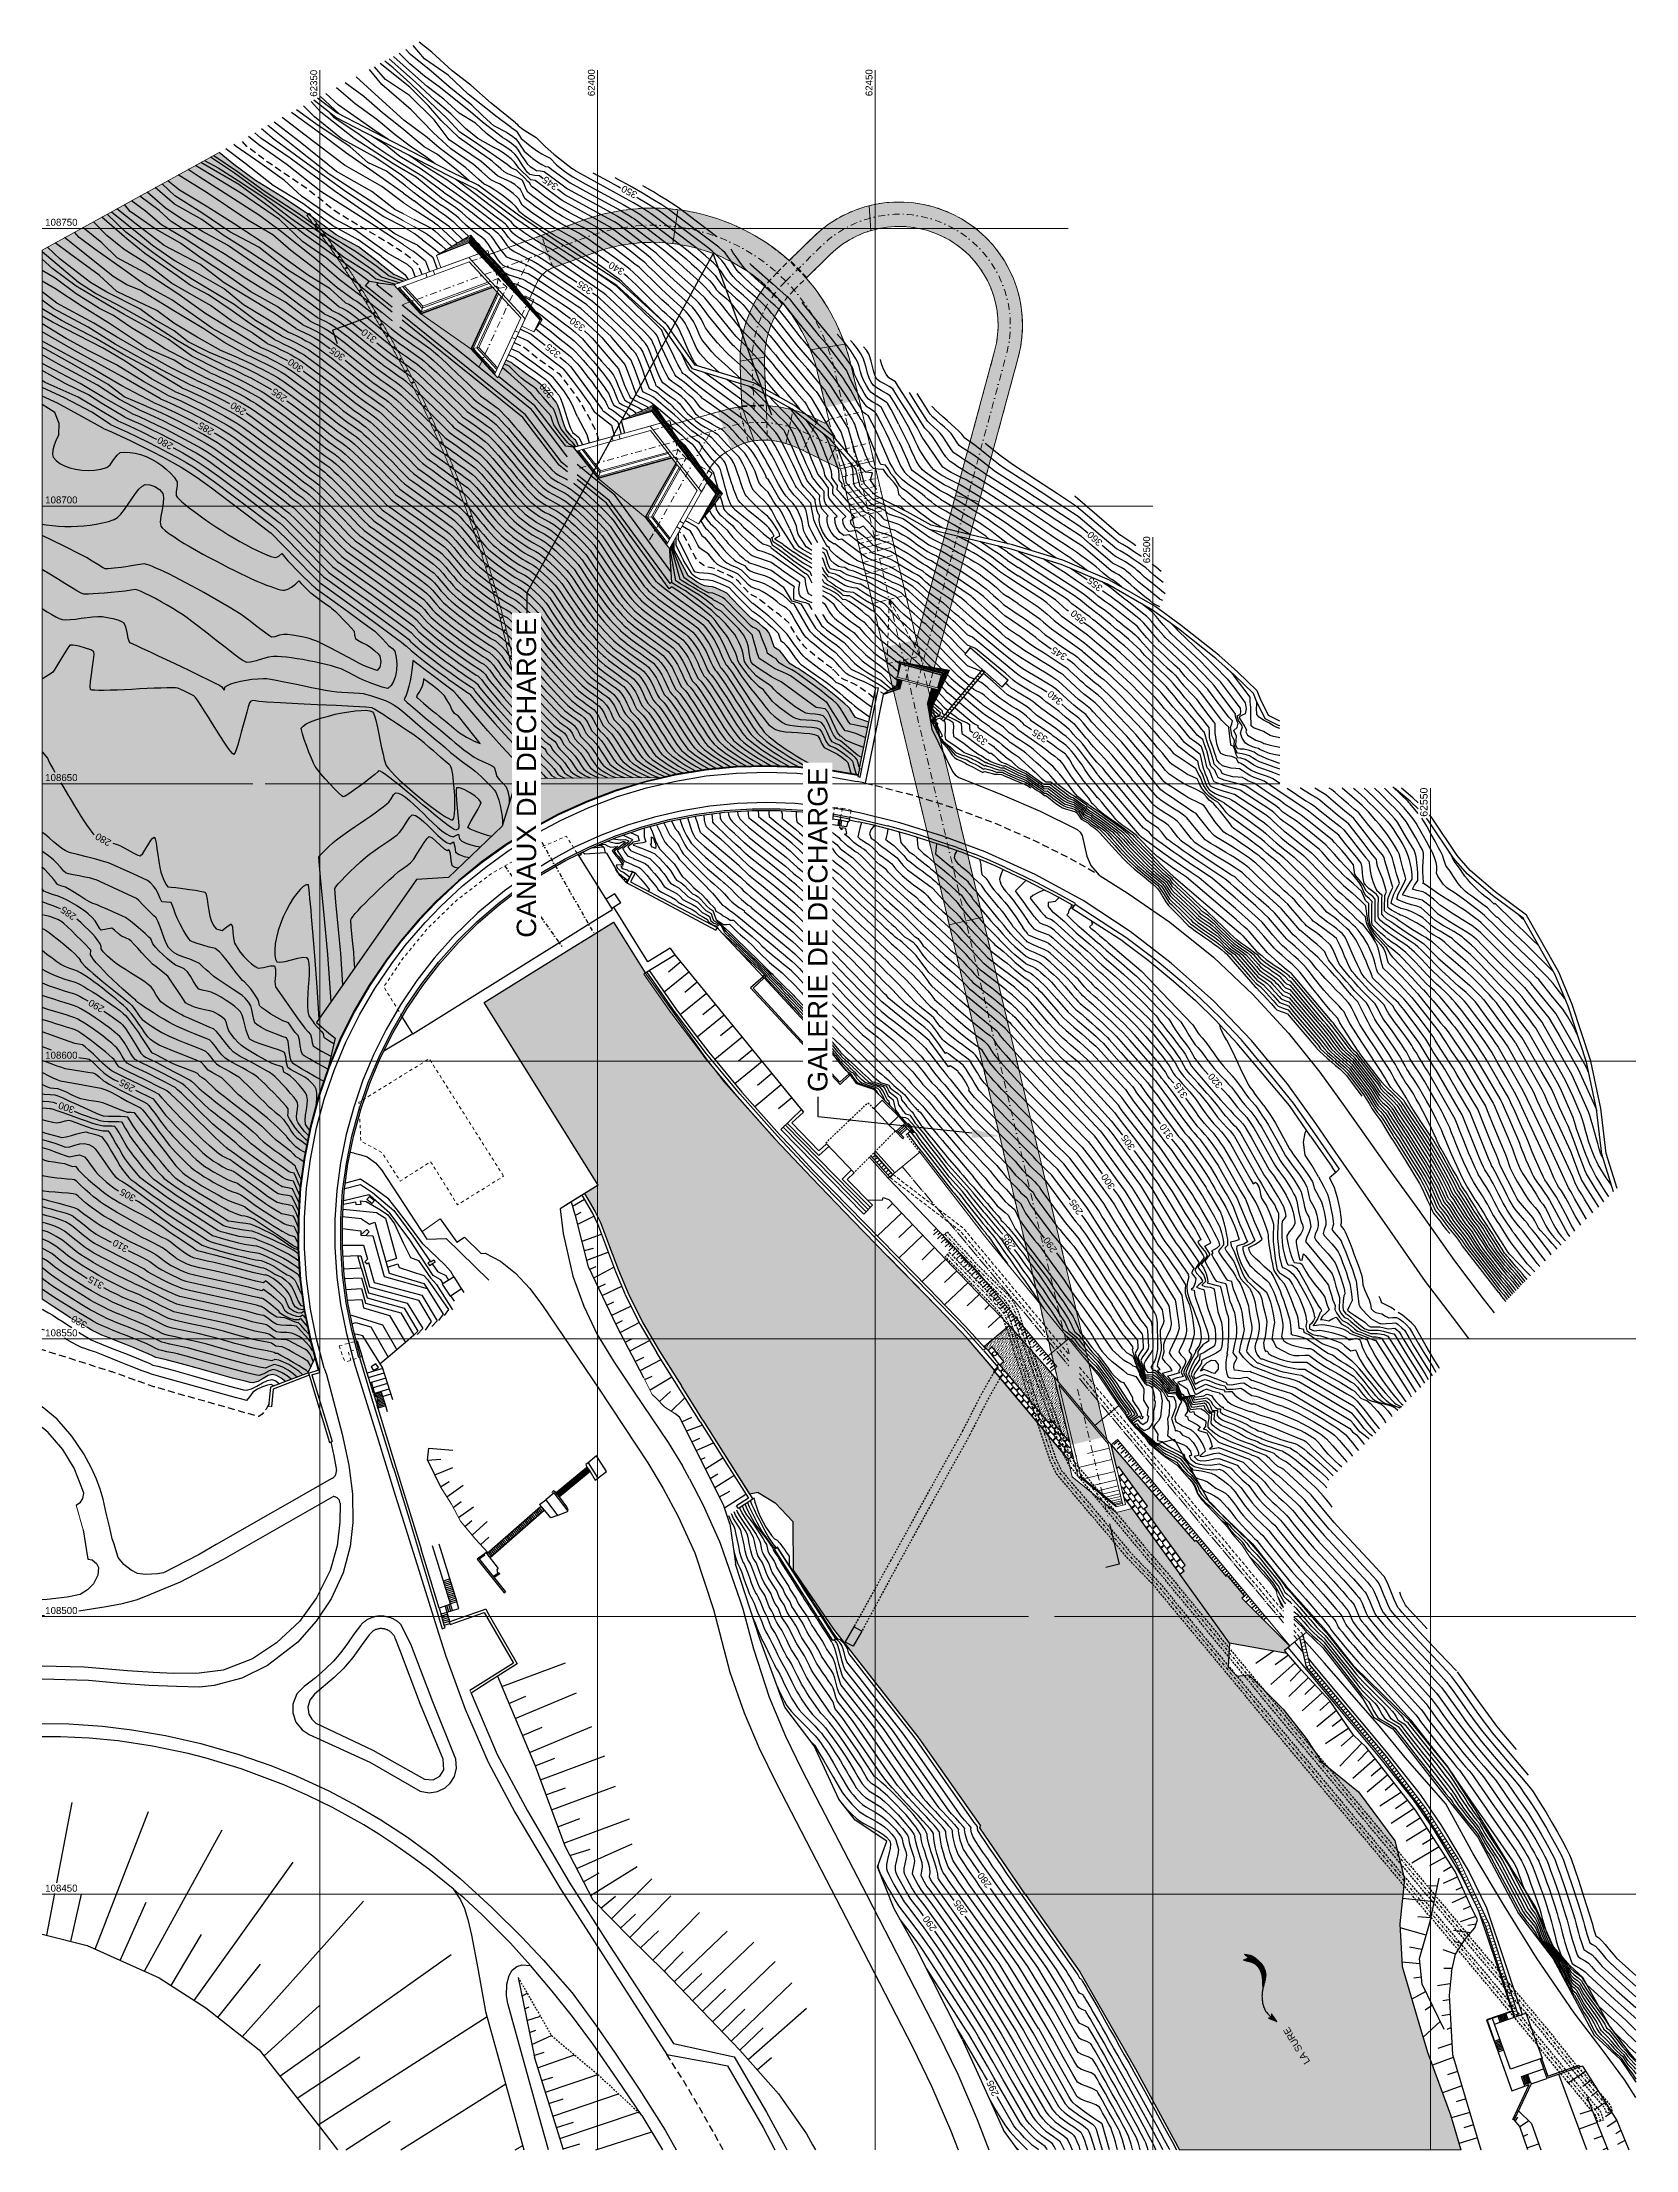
# Model space of a CAD drawing. Extents: x 61466 to 63015, y 108404 to 110397.
# Drawn here: x 62300 to 62587, y 108959 to 109338.6 of the extents above; entities that cross this region are included whole.
import ezdxf
from ezdxf import colors
from ezdxf.entities.mleader import LeaderData, LeaderLine
from ezdxf.enums import TextEntityAlignment as Align
from ezdxf.math import Vec2, Vec3

# ---------------------------------------------------------------- set-up
doc = ezdxf.new("R2010")
doc.units = 0
doc.header["$LTSCALE"] = 1.000015
doc.header["$MEASUREMENT"] = 0
for name, pattern in [('ACAD_ISO04W100', [30, 24, -3, 0, -3]), ('DASHDOT', [2.8, 2, -0.25, 0.3, -0.25]), ('DASHED', [2.25, 2, -0.25]), ('DOT', [0.55, 0.3, -0.25]), ('NASCOSTA', [9.525, 6.35, -3.175]), ('TRATTEGGIATA', [0.75, 0.5, -0.25]), ('TRATTEGGIATA2', [0.375, 0.25, -0.125]), ('TRATTOPUNTO2', [0.5, 0.25, -0.125, 0, -0.125])]:
    doc.linetypes.add(name, pattern=pattern)
for name, color, linetype in [('assi', 6, 'TRATTOPUNTO2'), ('Av. Pr.Profi', 7, 'Continuous'), ('Bâti', 7, 'Continuous'), ('CANALISATION', 2, 'Continuous'), ('colore lago', 131, 'Continuous'), ('Conduite 1000', 170, 'Continuous'), ('coordinate', 2, 'Continuous'), ('Couronnement', 7, 'Continuous'), ('curve livello 1m', 2, 'Continuous'), ('curve livello 5m', 7, 'Continuous'), ('curve livello di scavo 1 m', 2, 'Continuous'), ('GéoSEBESélec', 6, 'Continuous'), ('Limite fiume', 6, 'Continuous'), ('LIN010CO', 2, 'Continuous'), ('LIN010TR', 2, 'NASCOSTA'), ('LIN018CO', 6, 'Continuous'), ('LIN018TR', 6, 'NASCOSTA'), ('LIN025CO', 7, 'Continuous'), ('LIN07CO', 4, 'Continuous'), ('LINCOLO-ROSSO-025', 10, 'Continuous'), ('LINCOLO-ROSSO-070', 30, 'Continuous'), ('pendenze', 2, 'Continuous'), ('Per+Mod Surf', 7, 'Continuous'), ('SCALE', 2, 'Continuous'), ('sezioni', 7, 'Continuous'), ('Strade', 7, 'Continuous'), ('TalusHautBas', 7, 'Continuous'), ('TEXT035', 1, 'Continuous'), ('TEXT050', 3, 'Continuous'), ('TRATTCOLO-30', 253, 'Continuous'), ('TRATTCOLO-32', 255, 'Continuous'), ('VOIRIE', 7, 'Continuous')]:
    doc.layers.add(name, color=color, linetype=linetype)
doc.layers.add('Colori bordi', color=5, linetype='Continuous', plot=False)
doc.layers.add('no_plot', color=5, linetype='Continuous', plot=False)
for name, color, linetype, lineweight in [('LINCOLOROSSO-025', 10, 'Continuous', 25), ('LINCOLOVERDE-025', 80, 'Continuous', 25), ('LINE035', 1, 'Continuous', 35), ('LINE050', 3, 'Continuous', 53)]:
    doc.layers.add(name, color=color, linetype=linetype, lineweight=lineweight)
doc.styles.add('ARIAL', font='arial.ttf')
pattern_1 = [(225, (0, 555.0712), (0.11048543456, -0.3314563037), [0, -0.3125])]

msp = doc.modelspace()

# ---------------------------------------------------------------- texts
at = {"layer": 'coordinate', "color": 1, "style": 'ARIAL'}
for s, height, rotation, p in [('62350', 1.25, 90, (62349.527, 109333.632)), ('62400', 1.25, 90, (62399.527, 109333.731)), ('62450', 1.25, 90, (62449.527, 109333.731)), ('345', 1.25, 145.03107, (62390.66, 109314.546)), ('350', 1.25, 151.79566, (62404.726, 109312.887)), ('340', 1.25, 148.58693, (62402.496, 109299.153)), ('335', 1.25, 145.09311, (62396.89, 109295.749)), ('310', 1.25, 141.15203, (62358.101, 109287.099)), ('330', 1.25, 143.05084, (62395.583, 109289.158)), ('305', 1.25, 143.95222, (62352.316, 109283.826)), ('325', 1.25, 140.32221, (62391.254, 109284.429)), ('300', 1.25, 143.95222, (62344.827, 109281.735)), ('295', 1.25, 143.95222, (62341.872, 109276.389)), ('320', 1.25, 128.81899, (62390.431, 109277.343)), ('290', 1.25, 147.64274, (62334.407, 109273.899)), ('285', 1.25, 149.14542, (62328.552, 109270.293)), ('280', 1.25, 150.88071, (62321.163, 109267.641)), ('360', 1.25, 136.70986, (62488.931, 109250.642)), ('62500', 1.25, 90, (62499.527, 109249.624)), ('355', 1.25, 139.77144, (62488.874, 109242.378)), ('350', 1.25, 140.56437, (62485.857, 109236.475)), ('345', 1.25, 147.79165, (62482.222, 109229.807)), ('340', 1.25, 140.39514, (62481.682, 109221.934)), ('335', 1.25, 146.03525, (62478.795, 109215.012)), ('330', 1.25, 139.857, (62468.154, 109214.65)), ('62550', 1.35, 90, (62549.49, 109204.355)), ('280', 1.25, 149.90771, (62310.042, 109196.268)), ('285', 1.25, 144.7916, (62303.881, 109183.085)), ('290', 1.25, 149.90771, (62308.805, 109166.306)), ('295', 1.25, 149.90771, (62314.324, 109151.984)), ('315', 1.25, 123.9617, (62504.722, 109151.374)), ('320', 1.25, 130.15208, (62510.784, 109153.077)), ('300', 1.25, 160.57503, (62303.194, 109147.803)), ('310', 1.25, 123.9617, (62502.159, 109143.977)), ('305', 1.25, 123.9617, (62495.246, 109142.014)), ('305', 1.25, 149.90771, (62314.451, 109132.252)), ('300', 1.25, 123.9617, (62491.654, 109134.958)), ('295', 1.25, 123.9617, (62485.881, 109130.375)), ('285', 1.25, 123.9617, (62473.722, 109124.112)), ('310', 1.25, 149.90771, (62313.147, 109123.098)), ('290', 1.25, 123.9617, (62481.206, 109123.554)), ('315', 1.25, 149.90771, (62308.717, 109116.52)), ('320', 1.25, 149.90771, (62305.703, 109109.412)), ('280', 1.25, 126.20415, (62469.332, 109009.141)), ('285', 1.25, 125.2755, (62465.027, 109004.203)), ('290', 1.25, 125.63672, (62459.488, 109001.33)), ('295', 1.25, 113.70705, (62471.148, 108971.709))]:
    msp.add_text(s, height=height, rotation=rotation, dxfattribs=at).set_placement(p, align=Align.RIGHT)
for s, p in [('108750', (62300.545, 109305.544)), ('108700', (62300.545, 109255.544)), ('108650', (62300.545, 109205.544)), ('108600', (62300.545, 109155.544)), ('108550', (62300.545, 109105.544)), ('108500', (62300.545, 109055.544)), ('108450', (62300.545, 109005.544))]:
    msp.add_text(s, height=1.25, dxfattribs=at).set_placement(p)
at = {"layer": 'TEXT035', "style": 'ARIAL'}
msp.add_text('LA SURE', height=1.25, rotation=121.72531, dxfattribs=at).set_placement((62528.403, 108974.943))

# ---------------------------------------------------------------- blocks, each defined once
blk = doc.blocks.new('INVISIBLE')
at = {"color": 0}
for p, q in [((-0.0375, 0), (0.0375, 0)), ((0, -0.0375), (0, 0.0375))]:
    blk.add_line(p, q, dxfattribs=at)
at = {"flags": 1}
for tag, p in [('POINTNUMBER', (0, 0)), ('COMMENT', (0, -1.25))]:
    blk.add_attdef(tag, p, '', height=1, dxfattribs=at)
blk = doc.blocks.new('CIRCLE')
at = {"color": 0}
blk.add_circle((0, 0), 0.375, dxfattribs=at)
at = {"flags": 1}
for tag, p in [('POINTNUMBER', (0, 0)), ('COMMENT', (0, -1.25))]:
    blk.add_attdef(tag, p, '', height=1, dxfattribs=at)
blk = doc.blocks.new('*X9')
at = {"color": 0}
for p, q in [((261.019925, 628.17375), (261.019925, 628.17375)), ((261.026275, 628.17375), (261.026275, 628.17375)), ((261.02945, 628.1801), (261.02945, 628.1801)), ((261.032625, 628.17375), (261.032625, 628.17375)), ((261.0358, 628.1801), (261.0358, 628.1801)), ((261.038975, 628.18645), (261.038975, 628.18645)), ((261.038975, 628.17375), (261.038975, 628.17375)), ((261.04215, 628.1801), (261.04215, 628.1801)), ((261.045325, 628.18645), (261.045325, 628.18645)), ((261.045325, 628.17375), (261.045325, 628.17375)), ((261.0485, 628.1928), (261.0485, 628.1928)), ((261.0485, 628.1801), (261.0485, 628.1801)), ((261.051675, 628.19915), (261.051675, 628.19915)), ((261.051675, 628.18645), (261.051675, 628.18645)), ((261.051675, 628.17375), (261.051675, 628.17375)), ((261.05485, 628.1928), (261.05485, 628.1928)), ((261.05485, 628.1801), (261.05485, 628.1801)), ((261.058025, 628.19915), (261.058025, 628.19915)), ((261.058025, 628.18645), (261.058025, 628.18645)), ((261.058025, 628.17375), (261.058025, 628.17375)), ((261.0612, 628.2055), (261.0612, 628.2055)), ((261.0612, 628.1928), (261.0612, 628.1928)), ((261.0612, 628.1801), (261.0612, 628.1801)), ((261.064375, 628.19915), (261.064375, 628.19915)), ((261.064375, 628.18645), (261.064375, 628.18645)), ((261.064375, 628.17375), (261.064375, 628.17375)), ((261.06755, 628.2055), (261.06755, 628.2055)), ((261.06755, 628.1928), (261.06755, 628.1928)), ((261.06755, 628.1801), (261.06755, 628.1801)), ((261.070725, 628.21185), (261.070725, 628.21185)), ((261.070725, 628.19915), (261.070725, 628.19915)), ((261.070725, 628.18645), (261.070725, 628.18645)), ((261.070725, 628.17375), (261.070725, 628.17375)), ((261.0739, 628.2182), (261.0739, 628.2182)), ((261.0739, 628.2055), (261.0739, 628.2055)), ((261.0739, 628.1928), (261.0739, 628.1928)), ((261.0739, 628.1801), (261.0739, 628.1801)), ((261.077075, 628.21185), (261.077075, 628.21185)), ((261.077075, 628.19915), (261.077075, 628.19915)), ((261.077075, 628.18645), (261.077075, 628.18645)), ((261.077075, 628.17375), (261.077075, 628.17375)), ((261.08025, 628.2182), (261.08025, 628.2182)), ((261.08025, 628.2055), (261.08025, 628.2055)), ((261.08025, 628.1928), (261.08025, 628.1928)), ((261.08025, 628.1801), (261.08025, 628.1801)), ((261.083425, 628.22455), (261.083425, 628.22455)), ((261.083425, 628.21185), (261.083425, 628.21185)), ((261.083425, 628.19915), (261.083425, 628.19915)), ((261.083425, 628.18645), (261.083425, 628.18645)), ((261.083425, 628.17375), (261.083425, 628.17375)), ((261.0866, 628.2182), (261.0866, 628.2182)), ((261.0866, 628.2055), (261.0866, 628.2055)), ((261.0866, 628.1928), (261.0866, 628.1928)), ((261.0866, 628.1801), (261.0866, 628.1801)), ((261.089775, 628.22455), (261.089775, 628.22455)), ((261.089775, 628.21185), (261.089775, 628.21185)), ((261.089775, 628.19915), (261.089775, 628.19915)), ((261.089775, 628.18645), (261.089775, 628.18645)), ((261.089775, 628.17375), (261.089775, 628.17375)), ((261.09295, 628.2309), (261.09295, 628.2309)), ((261.09295, 628.2182), (261.09295, 628.2182)), ((261.09295, 628.2055), (261.09295, 628.2055)), ((261.09295, 628.1928), (261.09295, 628.1928)), ((261.09295, 628.1801), (261.09295, 628.1801)), ((261.096125, 628.23725), (261.096125, 628.23725)), ((261.096125, 628.22455), (261.096125, 628.22455)), ((261.096125, 628.21185), (261.096125, 628.21185)), ((261.096125, 628.19915), (261.096125, 628.19915)), ((261.096125, 628.18645), (261.096125, 628.18645)), ((261.0993, 628.2309), (261.0993, 628.2309)), ((261.0993, 628.2182), (261.0993, 628.2182)), ((261.0993, 628.2055), (261.0993, 628.2055)), ((261.0993, 628.1928), (261.0993, 628.1928)), ((261.0993, 628.1801), (261.0993, 628.1801)), ((261.102475, 628.23725), (261.102475, 628.23725)), ((261.102475, 628.22455), (261.102475, 628.22455)), ((261.102475, 628.21185), (261.102475, 628.21185)), ((261.102475, 628.19915), (261.102475, 628.19915)), ((261.102475, 628.18645), (261.102475, 628.18645)), ((261.10565, 628.2436), (261.10565, 628.2436)), ((261.10565, 628.2309), (261.10565, 628.2309)), ((261.10565, 628.2182), (261.10565, 628.2182)), ((261.10565, 628.2055), (261.10565, 628.2055)), ((261.10565, 628.1928), (261.10565, 628.1928)), ((261.10565, 628.1801), (261.10565, 628.1801)), ((261.108825, 628.23725), (261.108825, 628.23725)), ((261.108825, 628.22455), (261.108825, 628.22455)), ((261.108825, 628.21185), (261.108825, 628.21185)), ((261.108825, 628.19915), (261.108825, 628.19915)), ((261.108825, 628.18645), (261.108825, 628.18645)), ((261.112, 628.2436), (261.112, 628.2436)), ((261.112, 628.2309), (261.112, 628.2309)), ((261.112, 628.2182), (261.112, 628.2182)), ((261.112, 628.2055), (261.112, 628.2055)), ((261.112, 628.1928), (261.112, 628.1928)), ((261.115175, 628.24995), (261.115175, 628.24995)), ((261.115175, 628.23725), (261.115175, 628.23725)), ((261.115175, 628.22455), (261.115175, 628.22455)), ((261.115175, 628.21185), (261.115175, 628.21185)), ((261.115175, 628.19915), (261.115175, 628.19915)), ((261.115175, 628.18645), (261.115175, 628.18645)), ((261.11835, 628.2563), (261.11835, 628.2563)), ((261.11835, 628.2436), (261.11835, 628.2436)), ((261.11835, 628.2309), (261.11835, 628.2309)), ((261.11835, 628.2182), (261.11835, 628.2182)), ((261.11835, 628.2055), (261.11835, 628.2055)), ((261.11835, 628.1928), (261.11835, 628.1928)), ((261.121525, 628.24995), (261.121525, 628.24995)), ((261.121525, 628.23725), (261.121525, 628.23725)), ((261.121525, 628.22455), (261.121525, 628.22455)), ((261.121525, 628.21185), (261.121525, 628.21185)), ((261.121525, 628.19915), (261.121525, 628.19915)), ((261.121525, 628.18645), (261.121525, 628.18645)), ((261.1247, 628.2563), (261.1247, 628.2563)), ((261.1247, 628.2436), (261.1247, 628.2436)), ((261.1247, 628.2309), (261.1247, 628.2309)), ((261.1247, 628.2182), (261.1247, 628.2182)), ((261.1247, 628.2055), (261.1247, 628.2055)), ((261.1247, 628.1928), (261.1247, 628.1928)), ((261.127875, 628.26265), (261.127875, 628.26265)), ((261.127875, 628.24995), (261.127875, 628.24995)), ((261.127875, 628.23725), (261.127875, 628.23725)), ((261.127875, 628.22455), (261.127875, 628.22455)), ((261.127875, 628.21185), (261.127875, 628.21185)), ((261.127875, 628.19915), (261.127875, 628.19915)), ((261.13105, 628.2563), (261.13105, 628.2563)), ((261.13105, 628.2436), (261.13105, 628.2436)), ((261.13105, 628.2309), (261.13105, 628.2309)), ((261.13105, 628.2182), (261.13105, 628.2182)), ((261.13105, 628.2055), (261.13105, 628.2055)), ((261.13105, 628.1928), (261.13105, 628.1928)), ((261.134225, 628.26265), (261.134225, 628.26265)), ((261.134225, 628.24995), (261.134225, 628.24995)), ((261.134225, 628.23725), (261.134225, 628.23725)), ((261.134225, 628.22455), (261.134225, 628.22455)), ((261.134225, 628.21185), (261.134225, 628.21185)), ((261.134225, 628.19915), (261.134225, 628.19915)), ((261.1374, 628.269), (261.1374, 628.269)), ((261.1374, 628.2563), (261.1374, 628.2563)), ((261.1374, 628.2436), (261.1374, 628.2436)), ((261.1374, 628.2309), (261.1374, 628.2309)), ((261.1374, 628.2182), (261.1374, 628.2182)), ((261.1374, 628.2055), (261.1374, 628.2055)), ((261.1374, 628.1928), (261.1374, 628.1928)), ((261.140575, 628.26265), (261.140575, 628.26265)), ((261.140575, 628.24995), (261.140575, 628.24995)), ((261.140575, 628.23725), (261.140575, 628.23725)), ((261.140575, 628.22455), (261.140575, 628.22455)), ((261.140575, 628.21185), (261.140575, 628.21185)), ((261.140575, 628.19915), (261.140575, 628.19915)), ((261.14375, 628.269), (261.14375, 628.269)), ((261.14375, 628.2563), (261.14375, 628.2563)), ((261.14375, 628.2436), (261.14375, 628.2436)), ((261.14375, 628.2309), (261.14375, 628.2309)), ((261.14375, 628.2182), (261.14375, 628.2182)), ((261.14375, 628.2055), (261.14375, 628.2055)), ((261.146925, 628.27535), (261.146925, 628.27535)), ((261.146925, 628.26265), (261.146925, 628.26265)), ((261.146925, 628.24995), (261.146925, 628.24995)), ((261.146925, 628.23725), (261.146925, 628.23725)), ((261.146925, 628.22455), (261.146925, 628.22455)), ((261.146925, 628.21185), (261.146925, 628.21185)), ((261.146925, 628.19915), (261.146925, 628.19915)), ((261.1501, 628.2817), (261.1501, 628.2817)), ((261.1501, 628.269), (261.1501, 628.269)), ((261.1501, 628.2563), (261.1501, 628.2563)), ((261.1501, 628.2436), (261.1501, 628.2436)), ((261.1501, 628.2309), (261.1501, 628.2309)), ((261.1501, 628.2182), (261.1501, 628.2182)), ((261.1501, 628.2055), (261.1501, 628.2055)), ((261.153275, 628.27535), (261.153275, 628.27535)), ((261.153275, 628.26265), (261.153275, 628.26265)), ((261.153275, 628.24995), (261.153275, 628.24995)), ((261.153275, 628.23725), (261.153275, 628.23725)), ((261.153275, 628.22455), (261.153275, 628.22455)), ((261.153275, 628.21185), (261.153275, 628.21185)), ((261.153275, 628.19915), (261.153275, 628.19915)), ((261.15645, 628.2817), (261.15645, 628.2817)), ((261.15645, 628.269), (261.15645, 628.269)), ((261.15645, 628.2563), (261.15645, 628.2563)), ((261.15645, 628.2436), (261.15645, 628.2436)), ((261.15645, 628.2309), (261.15645, 628.2309)), ((261.15645, 628.2182), (261.15645, 628.2182)), ((261.15645, 628.2055), (261.15645, 628.2055)), ((261.159625, 628.28805), (261.159625, 628.28805)), ((261.159625, 628.27535), (261.159625, 628.27535)), ((261.159625, 628.26265), (261.159625, 628.26265)), ((261.159625, 628.24995), (261.159625, 628.24995)), ((261.159625, 628.23725), (261.159625, 628.23725)), ((261.159625, 628.22455), (261.159625, 628.22455)), ((261.159625, 628.21185), (261.159625, 628.21185)), ((261.1628, 628.2817), (261.1628, 628.2817)), ((261.1628, 628.269), (261.1628, 628.269)), ((261.1628, 628.2563), (261.1628, 628.2563)), ((261.1628, 628.2436), (261.1628, 628.2436)), ((261.1628, 628.2309), (261.1628, 628.2309)), ((261.1628, 628.2182), (261.1628, 628.2182)), ((261.1628, 628.2055), (261.1628, 628.2055)), ((261.165975, 628.28805), (261.165975, 628.28805)), ((261.165975, 628.27535), (261.165975, 628.27535)), ((261.165975, 628.26265), (261.165975, 628.26265)), ((261.165975, 628.24995), (261.165975, 628.24995)), ((261.165975, 628.23725), (261.165975, 628.23725)), ((261.165975, 628.22455), (261.165975, 628.22455)), ((261.165975, 628.21185), (261.165975, 628.21185)), ((261.16915, 628.2944), (261.16915, 628.2944)), ((261.16915, 628.2817), (261.16915, 628.2817)), ((261.16915, 628.269), (261.16915, 628.269)), ((261.16915, 628.2563), (261.16915, 628.2563)), ((261.16915, 628.2436), (261.16915, 628.2436)), ((261.16915, 628.2309), (261.16915, 628.2309)), ((261.16915, 628.2182), (261.16915, 628.2182)), ((261.16915, 628.2055), (261.16915, 628.2055)), ((261.172325, 628.28805), (261.172325, 628.28805)), ((261.172325, 628.27535), (261.172325, 628.27535)), ((261.172325, 628.26265), (261.172325, 628.26265)), ((261.172325, 628.24995), (261.172325, 628.24995)), ((261.172325, 628.23725), (261.172325, 628.23725)), ((261.172325, 628.22455), (261.172325, 628.22455)), ((261.172325, 628.21185), (261.172325, 628.21185)), ((261.1755, 628.2944), (261.1755, 628.2944)), ((261.1755, 628.2817), (261.1755, 628.2817)), ((261.1755, 628.269), (261.1755, 628.269)), ((261.1755, 628.2563), (261.1755, 628.2563)), ((261.1755, 628.2436), (261.1755, 628.2436)), ((261.1755, 628.2309), (261.1755, 628.2309)), ((261.1755, 628.2182), (261.1755, 628.2182)), ((261.178675, 628.30075), (261.178675, 628.30075)), ((261.178675, 628.28805), (261.178675, 628.28805)), ((261.178675, 628.27535), (261.178675, 628.27535)), ((261.178675, 628.26265), (261.178675, 628.26265)), ((261.178675, 628.24995), (261.178675, 628.24995)), ((261.178675, 628.23725), (261.178675, 628.23725)), ((261.178675, 628.22455), (261.178675, 628.22455)), ((261.178675, 628.21185), (261.178675, 628.21185)), ((261.18185, 628.3071), (261.18185, 628.3071)), ((261.18185, 628.2944), (261.18185, 628.2944)), ((261.18185, 628.2817), (261.18185, 628.2817)), ((261.18185, 628.269), (261.18185, 628.269)), ((261.18185, 628.2563), (261.18185, 628.2563)), ((261.18185, 628.2436), (261.18185, 628.2436)), ((261.18185, 628.2309), (261.18185, 628.2309)), ((261.18185, 628.2182), (261.18185, 628.2182)), ((261.185025, 628.30075), (261.185025, 628.30075)), ((261.185025, 628.28805), (261.185025, 628.28805)), ((261.185025, 628.27535), (261.185025, 628.27535)), ((261.185025, 628.26265), (261.185025, 628.26265)), ((261.185025, 628.24995), (261.185025, 628.24995)), ((261.185025, 628.23725), (261.185025, 628.23725)), ((261.185025, 628.22455), (261.185025, 628.22455)), ((261.185025, 628.21185), (261.185025, 628.21185)), ((261.1882, 628.3071), (261.1882, 628.3071)), ((261.1882, 628.2944), (261.1882, 628.2944)), ((261.1882, 628.2817), (261.1882, 628.2817)), ((261.1882, 628.269), (261.1882, 628.269)), ((261.1882, 628.2563), (261.1882, 628.2563)), ((261.1882, 628.2436), (261.1882, 628.2436)), ((261.1882, 628.2309), (261.1882, 628.2309)), ((261.1882, 628.2182), (261.1882, 628.2182)), ((261.191375, 628.31345), (261.191375, 628.31345)), ((261.191375, 628.30075), (261.191375, 628.30075)), ((261.191375, 628.28805), (261.191375, 628.28805)), ((261.191375, 628.27535), (261.191375, 628.27535)), ((261.191375, 628.26265), (261.191375, 628.26265)), ((261.191375, 628.24995), (261.191375, 628.24995)), ((261.191375, 628.23725), (261.191375, 628.23725)), ((261.191375, 628.22455), (261.191375, 628.22455)), ((261.19455, 628.3071), (261.19455, 628.3071)), ((261.19455, 628.2944), (261.19455, 628.2944)), ((261.19455, 628.2817), (261.19455, 628.2817)), ((261.19455, 628.269), (261.19455, 628.269)), ((261.19455, 628.2563), (261.19455, 628.2563)), ((261.19455, 628.2436), (261.19455, 628.2436)), ((261.19455, 628.2309), (261.19455, 628.2309)), ((261.19455, 628.2182), (261.19455, 628.2182)), ((261.197725, 628.31345), (261.197725, 628.31345)), ((261.197725, 628.30075), (261.197725, 628.30075)), ((261.197725, 628.28805), (261.197725, 628.28805)), ((261.197725, 628.27535), (261.197725, 628.27535)), ((261.197725, 628.26265), (261.197725, 628.26265)), ((261.197725, 628.24995), (261.197725, 628.24995)), ((261.197725, 628.23725), (261.197725, 628.23725)), ((261.197725, 628.22455), (261.197725, 628.22455)), ((261.2009, 628.3198), (261.2009, 628.3198)), ((261.2009, 628.3071), (261.2009, 628.3071)), ((261.2009, 628.2944), (261.2009, 628.2944)), ((261.2009, 628.2817), (261.2009, 628.2817)), ((261.2009, 628.269), (261.2009, 628.269)), ((261.2009, 628.2563), (261.2009, 628.2563)), ((261.2009, 628.2436), (261.2009, 628.2436)), ((261.2009, 628.2309), (261.2009, 628.2309)), ((261.204075, 628.31345), (261.204075, 628.31345)), ((261.204075, 628.30075), (261.204075, 628.30075)), ((261.204075, 628.28805), (261.204075, 628.28805)), ((261.204075, 628.27535), (261.204075, 628.27535)), ((261.204075, 628.26265), (261.204075, 628.26265)), ((261.204075, 628.24995), (261.204075, 628.24995)), ((261.204075, 628.23725), (261.204075, 628.23725)), ((261.204075, 628.22455), (261.204075, 628.22455)), ((261.20725, 628.3198), (261.20725, 628.3198)), ((261.20725, 628.3071), (261.20725, 628.3071)), ((261.20725, 628.2944), (261.20725, 628.2944)), ((261.20725, 628.2817), (261.20725, 628.2817)), ((261.20725, 628.269), (261.20725, 628.269)), ((261.20725, 628.2563), (261.20725, 628.2563)), ((261.20725, 628.2436), (261.20725, 628.2436)), ((261.20725, 628.2309), (261.20725, 628.2309)), ((261.210425, 628.32615), (261.210425, 628.32615)), ((261.210425, 628.31345), (261.210425, 628.31345)), ((261.210425, 628.30075), (261.210425, 628.30075)), ((261.210425, 628.28805), (261.210425, 628.28805)), ((261.210425, 628.27535), (261.210425, 628.27535)), ((261.210425, 628.26265), (261.210425, 628.26265)), ((261.210425, 628.24995), (261.210425, 628.24995)), ((261.210425, 628.23725), (261.210425, 628.23725)), ((261.210425, 628.22455), (261.210425, 628.22455)), ((261.2136, 628.3325), (261.2136, 628.3325)), ((261.2136, 628.3198), (261.2136, 628.3198)), ((261.2136, 628.3071), (261.2136, 628.3071)), ((261.2136, 628.2944), (261.2136, 628.2944)), ((261.2136, 628.2817), (261.2136, 628.2817)), ((261.2136, 628.269), (261.2136, 628.269)), ((261.2136, 628.2563), (261.2136, 628.2563)), ((261.2136, 628.2436), (261.2136, 628.2436)), ((261.2136, 628.2309), (261.2136, 628.2309)), ((261.216775, 628.32615), (261.216775, 628.32615)), ((261.216775, 628.31345), (261.216775, 628.31345)), ((261.216775, 628.30075), (261.216775, 628.30075)), ((261.216775, 628.28805), (261.216775, 628.28805)), ((261.216775, 628.27535), (261.216775, 628.27535)), ((261.216775, 628.26265), (261.216775, 628.26265)), ((261.216775, 628.24995), (261.216775, 628.24995)), ((261.216775, 628.23725), (261.216775, 628.23725)), ((261.21995, 628.3325), (261.21995, 628.3325)), ((261.21995, 628.3198), (261.21995, 628.3198)), ((261.21995, 628.3071), (261.21995, 628.3071)), ((261.21995, 628.2944), (261.21995, 628.2944)), ((261.21995, 628.2817), (261.21995, 628.2817)), ((261.21995, 628.269), (261.21995, 628.269)), ((261.21995, 628.2563), (261.21995, 628.2563)), ((261.21995, 628.2436), (261.21995, 628.2436)), ((261.21995, 628.2309), (261.21995, 628.2309)), ((261.223125, 628.33885), (261.223125, 628.33885)), ((261.223125, 628.32615), (261.223125, 628.32615)), ((261.223125, 628.31345), (261.223125, 628.31345)), ((261.223125, 628.30075), (261.223125, 628.30075)), ((261.223125, 628.28805), (261.223125, 628.28805)), ((261.223125, 628.27535), (261.223125, 628.27535)), ((261.223125, 628.26265), (261.223125, 628.26265)), ((261.223125, 628.24995), (261.223125, 628.24995)), ((261.223125, 628.23725), (261.223125, 628.23725)), ((261.2263, 628.3325), (261.2263, 628.3325)), ((261.2263, 628.3198), (261.2263, 628.3198)), ((261.2263, 628.3071), (261.2263, 628.3071)), ((261.2263, 628.2944), (261.2263, 628.2944)), ((261.2263, 628.2817), (261.2263, 628.2817)), ((261.2263, 628.269), (261.2263, 628.269)), ((261.2263, 628.2563), (261.2263, 628.2563)), ((261.2263, 628.2436), (261.2263, 628.2436)), ((261.2263, 628.2309), (261.2263, 628.2309)), ((261.229475, 628.33885), (261.229475, 628.33885)), ((261.229475, 628.32615), (261.229475, 628.32615)), ((261.229475, 628.31345), (261.229475, 628.31345)), ((261.229475, 628.30075), (261.229475, 628.30075)), ((261.229475, 628.28805), (261.229475, 628.28805)), ((261.229475, 628.27535), (261.229475, 628.27535)), ((261.229475, 628.26265), (261.229475, 628.26265)), ((261.229475, 628.24995), (261.229475, 628.24995)), ((261.229475, 628.23725), (261.229475, 628.23725)), ((261.23265, 628.3452), (261.23265, 628.3452)), ((261.23265, 628.3325), (261.23265, 628.3325)), ((261.23265, 628.3198), (261.23265, 628.3198)), ((261.23265, 628.3071), (261.23265, 628.3071)), ((261.23265, 628.2944), (261.23265, 628.2944)), ((261.23265, 628.2817), (261.23265, 628.2817)), ((261.23265, 628.269), (261.23265, 628.269)), ((261.23265, 628.2563), (261.23265, 628.2563)), ((261.23265, 628.2436), (261.23265, 628.2436)), ((261.235825, 628.33885), (261.235825, 628.33885)), ((261.235825, 628.32615), (261.235825, 628.32615)), ((261.235825, 628.31345), (261.235825, 628.31345)), ((261.235825, 628.30075), (261.235825, 628.30075)), ((261.235825, 628.28805), (261.235825, 628.28805)), ((261.235825, 628.27535), (261.235825, 628.27535)), ((261.235825, 628.26265), (261.235825, 628.26265)), ((261.235825, 628.24995), (261.235825, 628.24995)), ((261.235825, 628.23725), (261.235825, 628.23725)), ((261.239, 628.3452), (261.239, 628.3452)), ((261.239, 628.3325), (261.239, 628.3325)), ((261.239, 628.3198), (261.239, 628.3198)), ((261.239, 628.3071), (261.239, 628.3071)), ((261.239, 628.2944), (261.239, 628.2944)), ((261.239, 628.2817), (261.239, 628.2817)), ((261.239, 628.269), (261.239, 628.269)), ((261.239, 628.2563), (261.239, 628.2563)), ((261.239, 628.2436), (261.239, 628.2436)), ((261.242175, 628.35155), (261.242175, 628.35155)), ((261.242175, 628.33885), (261.242175, 628.33885)), ((261.242175, 628.32615), (261.242175, 628.32615)), ((261.242175, 628.31345), (261.242175, 628.31345)), ((261.242175, 628.30075), (261.242175, 628.30075)), ((261.242175, 628.28805), (261.242175, 628.28805)), ((261.242175, 628.27535), (261.242175, 628.27535)), ((261.242175, 628.26265), (261.242175, 628.26265)), ((261.242175, 628.24995), (261.242175, 628.24995)), ((261.242175, 628.23725), (261.242175, 628.23725)), ((261.24535, 628.3579), (261.24535, 628.3579)), ((261.24535, 628.3452), (261.24535, 628.3452)), ((261.24535, 628.3325), (261.24535, 628.3325)), ((261.24535, 628.3198), (261.24535, 628.3198)), ((261.24535, 628.3071), (261.24535, 628.3071)), ((261.24535, 628.2944), (261.24535, 628.2944)), ((261.24535, 628.2817), (261.24535, 628.2817)), ((261.24535, 628.269), (261.24535, 628.269)), ((261.24535, 628.2563), (261.24535, 628.2563)), ((261.24535, 628.2436), (261.24535, 628.2436)), ((261.248525, 628.35155), (261.248525, 628.35155)), ((261.248525, 628.33885), (261.248525, 628.33885)), ((261.248525, 628.32615), (261.248525, 628.32615)), ((261.248525, 628.31345), (261.248525, 628.31345)), ((261.248525, 628.30075), (261.248525, 628.30075)), ((261.248525, 628.28805), (261.248525, 628.28805)), ((261.248525, 628.27535), (261.248525, 628.27535)), ((261.248525, 628.26265), (261.248525, 628.26265)), ((261.248525, 628.24995), (261.248525, 628.24995)), ((261.2517, 628.3579), (261.2517, 628.3579)), ((261.2517, 628.3452), (261.2517, 628.3452)), ((261.2517, 628.3325), (261.2517, 628.3325)), ((261.2517, 628.3198), (261.2517, 628.3198)), ((261.2517, 628.3071), (261.2517, 628.3071)), ((261.2517, 628.2944), (261.2517, 628.2944)), ((261.2517, 628.2817), (261.2517, 628.2817)), ((261.2517, 628.269), (261.2517, 628.269)), ((261.2517, 628.2563), (261.2517, 628.2563)), ((261.2517, 628.2436), (261.2517, 628.2436)), ((261.254875, 628.36425), (261.254875, 628.36425)), ((261.254875, 628.35155), (261.254875, 628.35155)), ((261.254875, 628.33885), (261.254875, 628.33885)), ((261.254875, 628.32615), (261.254875, 628.32615)), ((261.254875, 628.31345), (261.254875, 628.31345)), ((261.254875, 628.30075), (261.254875, 628.30075)), ((261.254875, 628.28805), (261.254875, 628.28805)), ((261.254875, 628.27535), (261.254875, 628.27535)), ((261.254875, 628.26265), (261.254875, 628.26265)), ((261.254875, 628.24995), (261.254875, 628.24995)), ((261.25805, 628.3579), (261.25805, 628.3579)), ((261.25805, 628.3452), (261.25805, 628.3452)), ((261.25805, 628.3325), (261.25805, 628.3325)), ((261.25805, 628.3198), (261.25805, 628.3198)), ((261.25805, 628.3071), (261.25805, 628.3071)), ((261.25805, 628.2944), (261.25805, 628.2944)), ((261.25805, 628.2817), (261.25805, 628.2817)), ((261.25805, 628.269), (261.25805, 628.269)), ((261.25805, 628.2563), (261.25805, 628.2563)), ((261.25805, 628.2436), (261.25805, 628.2436)), ((261.261225, 628.36425), (261.261225, 628.36425)), ((261.261225, 628.35155), (261.261225, 628.35155)), ((261.261225, 628.33885), (261.261225, 628.33885)), ((261.261225, 628.32615), (261.261225, 628.32615)), ((261.261225, 628.31345), (261.261225, 628.31345)), ((261.261225, 628.30075), (261.261225, 628.30075)), ((261.261225, 628.28805), (261.261225, 628.28805)), ((261.261225, 628.27535), (261.261225, 628.27535)), ((261.261225, 628.26265), (261.261225, 628.26265)), ((261.261225, 628.24995), (261.261225, 628.24995)), ((261.2644, 628.3706), (261.2644, 628.3706)), ((261.2644, 628.3579), (261.2644, 628.3579)), ((261.2644, 628.3452), (261.2644, 628.3452)), ((261.2644, 628.3325), (261.2644, 628.3325)), ((261.2644, 628.3198), (261.2644, 628.3198)), ((261.2644, 628.3071), (261.2644, 628.3071)), ((261.2644, 628.2944), (261.2644, 628.2944)), ((261.2644, 628.2817), (261.2644, 628.2817)), ((261.2644, 628.269), (261.2644, 628.269)), ((261.2644, 628.2563), (261.2644, 628.2563)), ((261.267575, 628.36425), (261.267575, 628.36425)), ((261.267575, 628.35155), (261.267575, 628.35155)), ((261.267575, 628.33885), (261.267575, 628.33885)), ((261.267575, 628.32615), (261.267575, 628.32615)), ((261.267575, 628.31345), (261.267575, 628.31345)), ((261.267575, 628.30075), (261.267575, 628.30075)), ((261.267575, 628.28805), (261.267575, 628.28805)), ((261.267575, 628.27535), (261.267575, 628.27535)), ((261.267575, 628.26265), (261.267575, 628.26265)), ((261.267575, 628.24995), (261.267575, 628.24995)), ((261.27075, 628.3706), (261.27075, 628.3706)), ((261.27075, 628.3579), (261.27075, 628.3579)), ((261.27075, 628.3452), (261.27075, 628.3452)), ((261.27075, 628.3325), (261.27075, 628.3325)), ((261.27075, 628.3198), (261.27075, 628.3198)), ((261.27075, 628.3071), (261.27075, 628.3071)), ((261.27075, 628.2944), (261.27075, 628.2944)), ((261.27075, 628.2817), (261.27075, 628.2817)), ((261.27075, 628.269), (261.27075, 628.269)), ((261.27075, 628.2563), (261.27075, 628.2563)), ((261.273925, 628.37695), (261.273925, 628.37695)), ((261.273925, 628.36425), (261.273925, 628.36425)), ((261.273925, 628.35155), (261.273925, 628.35155)), ((261.273925, 628.33885), (261.273925, 628.33885)), ((261.273925, 628.32615), (261.273925, 628.32615)), ((261.273925, 628.31345), (261.273925, 628.31345)), ((261.273925, 628.30075), (261.273925, 628.30075)), ((261.273925, 628.28805), (261.273925, 628.28805)), ((261.273925, 628.27535), (261.273925, 628.27535)), ((261.273925, 628.26265), (261.273925, 628.26265)), ((261.273925, 628.24995), (261.273925, 628.24995)), ((261.2771, 628.3706), (261.2771, 628.3706)), ((261.2771, 628.3579), (261.2771, 628.3579)), ((261.2771, 628.3452), (261.2771, 628.3452)), ((261.2771, 628.3325), (261.2771, 628.3325)), ((261.2771, 628.3198), (261.2771, 628.3198)), ((261.2771, 628.3071), (261.2771, 628.3071)), ((261.2771, 628.2944), (261.2771, 628.2944)), ((261.2771, 628.2817), (261.2771, 628.2817)), ((261.2771, 628.269), (261.2771, 628.269)), ((261.2771, 628.2563), (261.2771, 628.2563)), ((261.280275, 628.37695), (261.280275, 628.37695)), ((261.280275, 628.36425), (261.280275, 628.36425)), ((261.280275, 628.35155), (261.280275, 628.35155)), ((261.280275, 628.33885), (261.280275, 628.33885)), ((261.280275, 628.32615), (261.280275, 628.32615)), ((261.280275, 628.31345), (261.280275, 628.31345)), ((261.280275, 628.30075), (261.280275, 628.30075)), ((261.280275, 628.28805), (261.280275, 628.28805)), ((261.280275, 628.27535), (261.280275, 628.27535)), ((261.280275, 628.26265), (261.280275, 628.26265)), ((261.280275, 628.24995), (261.280275, 628.24995)), ((261.28345, 628.3833), (261.28345, 628.3833)), ((261.28345, 628.3706), (261.28345, 628.3706)), ((261.28345, 628.3579), (261.28345, 628.3579)), ((261.28345, 628.3452), (261.28345, 628.3452)), ((261.28345, 628.3325), (261.28345, 628.3325)), ((261.28345, 628.3198), (261.28345, 628.3198)), ((261.28345, 628.3071), (261.28345, 628.3071)), ((261.28345, 628.2944), (261.28345, 628.2944)), ((261.28345, 628.2817), (261.28345, 628.2817)), ((261.28345, 628.269), (261.28345, 628.269)), ((261.28345, 628.2563), (261.28345, 628.2563)), ((261.286625, 628.37695), (261.286625, 628.37695)), ((261.286625, 628.36425), (261.286625, 628.36425)), ((261.286625, 628.35155), (261.286625, 628.35155)), ((261.286625, 628.33885), (261.286625, 628.33885)), ((261.286625, 628.32615), (261.286625, 628.32615)), ((261.286625, 628.31345), (261.286625, 628.31345)), ((261.286625, 628.30075), (261.286625, 628.30075)), ((261.286625, 628.28805), (261.286625, 628.28805)), ((261.286625, 628.27535), (261.286625, 628.27535)), ((261.286625, 628.26265), (261.286625, 628.26265)), ((261.2898, 628.3833), (261.2898, 628.3833)), ((261.2898, 628.3706), (261.2898, 628.3706)), ((261.2898, 628.3579), (261.2898, 628.3579)), ((261.2898, 628.3452), (261.2898, 628.3452)), ((261.2898, 628.3325), (261.2898, 628.3325)), ((261.2898, 628.3198), (261.2898, 628.3198)), ((261.2898, 628.3071), (261.2898, 628.3071)), ((261.2898, 628.2944), (261.2898, 628.2944)), ((261.2898, 628.2817), (261.2898, 628.2817)), ((261.2898, 628.269), (261.2898, 628.269)), ((261.2898, 628.2563), (261.2898, 628.2563)), ((261.292975, 628.38965), (261.292975, 628.38965)), ((261.292975, 628.37695), (261.292975, 628.37695)), ((261.292975, 628.36425), (261.292975, 628.36425)), ((261.292975, 628.35155), (261.292975, 628.35155)), ((261.292975, 628.33885), (261.292975, 628.33885)), ((261.292975, 628.32615), (261.292975, 628.32615)), ((261.292975, 628.31345), (261.292975, 628.31345)), ((261.292975, 628.30075), (261.292975, 628.30075)), ((261.292975, 628.28805), (261.292975, 628.28805)), ((261.292975, 628.27535), (261.292975, 628.27535)), ((261.292975, 628.26265), (261.292975, 628.26265)), ((261.29615, 628.3833), (261.29615, 628.3833)), ((261.29615, 628.3706), (261.29615, 628.3706)), ((261.29615, 628.3579), (261.29615, 628.3579)), ((261.29615, 628.3452), (261.29615, 628.3452)), ((261.29615, 628.3325), (261.29615, 628.3325)), ((261.29615, 628.3198), (261.29615, 628.3198)), ((261.29615, 628.3071), (261.29615, 628.3071)), ((261.29615, 628.2944), (261.29615, 628.2944)), ((261.29615, 628.2817), (261.29615, 628.2817)), ((261.29615, 628.269), (261.29615, 628.269)), ((261.29615, 628.2563), (261.29615, 628.2563)), ((261.299325, 628.38965), (261.299325, 628.38965)), ((261.299325, 628.37695), (261.299325, 628.37695)), ((261.299325, 628.36425), (261.299325, 628.36425)), ((261.299325, 628.35155), (261.299325, 628.35155)), ((261.299325, 628.33885), (261.299325, 628.33885)), ((261.299325, 628.32615), (261.299325, 628.32615)), ((261.299325, 628.31345), (261.299325, 628.31345)), ((261.299325, 628.30075), (261.299325, 628.30075)), ((261.299325, 628.28805), (261.299325, 628.28805)), ((261.299325, 628.27535), (261.299325, 628.27535)), ((261.299325, 628.26265), (261.299325, 628.26265)), ((261.3025, 628.396), (261.3025, 628.396)), ((261.3025, 628.3833), (261.3025, 628.3833)), ((261.3025, 628.3706), (261.3025, 628.3706)), ((261.3025, 628.3579), (261.3025, 628.3579)), ((261.3025, 628.3452), (261.3025, 628.3452)), ((261.3025, 628.3325), (261.3025, 628.3325)), ((261.3025, 628.3198), (261.3025, 628.3198)), ((261.3025, 628.3071), (261.3025, 628.3071)), ((261.3025, 628.2944), (261.3025, 628.2944)), ((261.3025, 628.2817), (261.3025, 628.2817)), ((261.3025, 628.269), (261.3025, 628.269)), ((261.305675, 628.38965), (261.305675, 628.38965)), ((261.305675, 628.37695), (261.305675, 628.37695)), ((261.305675, 628.36425), (261.305675, 628.36425)), ((261.305675, 628.35155), (261.305675, 628.35155)), ((261.305675, 628.33885), (261.305675, 628.33885)), ((261.305675, 628.32615), (261.305675, 628.32615)), ((261.305675, 628.31345), (261.305675, 628.31345)), ((261.305675, 628.30075), (261.305675, 628.30075)), ((261.305675, 628.28805), (261.305675, 628.28805)), ((261.305675, 628.27535), (261.305675, 628.27535)), ((261.305675, 628.26265), (261.305675, 628.26265)), ((261.30885, 628.396), (261.30885, 628.396)), ((261.30885, 628.3833), (261.30885, 628.3833)), ((261.30885, 628.3706), (261.30885, 628.3706)), ((261.30885, 628.3579), (261.30885, 628.3579)), ((261.30885, 628.3452), (261.30885, 628.3452)), ((261.30885, 628.3325), (261.30885, 628.3325)), ((261.30885, 628.3198), (261.30885, 628.3198)), ((261.30885, 628.3071), (261.30885, 628.3071)), ((261.30885, 628.2944), (261.30885, 628.2944)), ((261.30885, 628.2817), (261.30885, 628.2817)), ((261.30885, 628.269), (261.30885, 628.269)), ((261.312025, 628.40235), (261.312025, 628.40235)), ((261.312025, 628.38965), (261.312025, 628.38965)), ((261.312025, 628.37695), (261.312025, 628.37695)), ((261.312025, 628.36425), (261.312025, 628.36425)), ((261.312025, 628.35155), (261.312025, 628.35155)), ((261.312025, 628.33885), (261.312025, 628.33885)), ((261.312025, 628.32615), (261.312025, 628.32615)), ((261.312025, 628.31345), (261.312025, 628.31345)), ((261.312025, 628.30075), (261.312025, 628.30075)), ((261.312025, 628.28805), (261.312025, 628.28805)), ((261.312025, 628.27535), (261.312025, 628.27535)), ((261.312025, 628.26265), (261.312025, 628.26265)), ((261.3152, 628.396), (261.3152, 628.396)), ((261.3152, 628.3833), (261.3152, 628.3833)), ((261.3152, 628.3706), (261.3152, 628.3706)), ((261.3152, 628.3579), (261.3152, 628.3579)), ((261.3152, 628.3452), (261.3152, 628.3452)), ((261.3152, 628.3325), (261.3152, 628.3325)), ((261.3152, 628.3198), (261.3152, 628.3198)), ((261.3152, 628.3071), (261.3152, 628.3071)), ((261.3152, 628.2944), (261.3152, 628.2944)), ((261.3152, 628.2817), (261.3152, 628.2817)), ((261.3152, 628.269), (261.3152, 628.269)), ((261.318375, 628.40235), (261.318375, 628.40235)), ((261.318375, 628.38965), (261.318375, 628.38965)), ((261.318375, 628.37695), (261.318375, 628.37695)), ((261.318375, 628.36425), (261.318375, 628.36425)), ((261.318375, 628.35155), (261.318375, 628.35155)), ((261.318375, 628.33885), (261.318375, 628.33885)), ((261.318375, 628.32615), (261.318375, 628.32615)), ((261.318375, 628.31345), (261.318375, 628.31345)), ((261.318375, 628.30075), (261.318375, 628.30075)), ((261.318375, 628.28805), (261.318375, 628.28805)), ((261.318375, 628.27535), (261.318375, 628.27535)), ((261.32155, 628.4087), (261.32155, 628.4087)), ((261.32155, 628.396), (261.32155, 628.396)), ((261.32155, 628.3833), (261.32155, 628.3833)), ((261.32155, 628.3706), (261.32155, 628.3706)), ((261.32155, 628.3579), (261.32155, 628.3579)), ((261.32155, 628.3452), (261.32155, 628.3452)), ((261.32155, 628.3325), (261.32155, 628.3325)), ((261.32155, 628.3198), (261.32155, 628.3198)), ((261.32155, 628.3071), (261.32155, 628.3071)), ((261.32155, 628.2944), (261.32155, 628.2944)), ((261.32155, 628.2817), (261.32155, 628.2817)), ((261.32155, 628.269), (261.32155, 628.269)), ((261.324725, 628.40235), (261.324725, 628.40235)), ((261.324725, 628.38965), (261.324725, 628.38965)), ((261.324725, 628.37695), (261.324725, 628.37695)), ((261.324725, 628.36425), (261.324725, 628.36425)), ((261.324725, 628.35155), (261.324725, 628.35155)), ((261.324725, 628.33885), (261.324725, 628.33885)), ((261.324725, 628.32615), (261.324725, 628.32615)), ((261.324725, 628.31345), (261.324725, 628.31345)), ((261.324725, 628.30075), (261.324725, 628.30075)), ((261.324725, 628.28805), (261.324725, 628.28805)), ((261.324725, 628.27535), (261.324725, 628.27535)), ((261.3279, 628.4087), (261.3279, 628.4087)), ((261.3279, 628.396), (261.3279, 628.396)), ((261.3279, 628.3833), (261.3279, 628.3833)), ((261.3279, 628.3706), (261.3279, 628.3706)), ((261.3279, 628.3579), (261.3279, 628.3579)), ((261.3279, 628.3452), (261.3279, 628.3452)), ((261.3279, 628.3325), (261.3279, 628.3325)), ((261.3279, 628.3198), (261.3279, 628.3198)), ((261.3279, 628.3071), (261.3279, 628.3071)), ((261.3279, 628.2944), (261.3279, 628.2944)), ((261.3279, 628.2817), (261.3279, 628.2817)), ((261.3279, 628.269), (261.3279, 628.269)), ((261.331075, 628.41505), (261.331075, 628.41505)), ((261.331075, 628.40235), (261.331075, 628.40235)), ((261.331075, 628.38965), (261.331075, 628.38965)), ((261.331075, 628.37695), (261.331075, 628.37695)), ((261.331075, 628.36425), (261.331075, 628.36425)), ((261.331075, 628.35155), (261.331075, 628.35155)), ((261.331075, 628.33885), (261.331075, 628.33885)), ((261.331075, 628.32615), (261.331075, 628.32615)), ((261.331075, 628.31345), (261.331075, 628.31345)), ((261.331075, 628.30075), (261.331075, 628.30075)), ((261.331075, 628.28805), (261.331075, 628.28805)), ((261.331075, 628.27535), (261.331075, 628.27535)), ((261.33425, 628.4087), (261.33425, 628.4087)), ((261.33425, 628.396), (261.33425, 628.396)), ((261.33425, 628.3833), (261.33425, 628.3833)), ((261.33425, 628.3706), (261.33425, 628.3706)), ((261.33425, 628.3579), (261.33425, 628.3579)), ((261.33425, 628.3452), (261.33425, 628.3452)), ((261.33425, 628.3325), (261.33425, 628.3325)), ((261.33425, 628.3198), (261.33425, 628.3198)), ((261.33425, 628.3071), (261.33425, 628.3071)), ((261.33425, 628.2944), (261.33425, 628.2944)), ((261.33425, 628.2817), (261.33425, 628.2817)), ((261.337425, 628.41505), (261.337425, 628.41505)), ((261.337425, 628.40235), (261.337425, 628.40235)), ((261.337425, 628.38965), (261.337425, 628.38965)), ((261.337425, 628.37695), (261.337425, 628.37695)), ((261.337425, 628.36425), (261.337425, 628.36425)), ((261.337425, 628.35155), (261.337425, 628.35155)), ((261.337425, 628.33885), (261.337425, 628.33885)), ((261.337425, 628.32615), (261.337425, 628.32615)), ((261.337425, 628.31345), (261.337425, 628.31345)), ((261.337425, 628.30075), (261.337425, 628.30075)), ((261.337425, 628.28805), (261.337425, 628.28805)), ((261.337425, 628.27535), (261.337425, 628.27535)), ((261.3406, 628.4214), (261.3406, 628.4214)), ((261.3406, 628.4087), (261.3406, 628.4087)), ((261.3406, 628.396), (261.3406, 628.396)), ((261.3406, 628.3833), (261.3406, 628.3833)), ((261.3406, 628.3706), (261.3406, 628.3706)), ((261.3406, 628.3579), (261.3406, 628.3579)), ((261.3406, 628.3452), (261.3406, 628.3452)), ((261.3406, 628.3325), (261.3406, 628.3325)), ((261.3406, 628.3198), (261.3406, 628.3198)), ((261.3406, 628.3071), (261.3406, 628.3071)), ((261.3406, 628.2944), (261.3406, 628.2944)), ((261.3406, 628.2817), (261.3406, 628.2817)), ((261.343775, 628.41505), (261.343775, 628.41505)), ((261.343775, 628.40235), (261.343775, 628.40235)), ((261.343775, 628.38965), (261.343775, 628.38965)), ((261.343775, 628.37695), (261.343775, 628.37695)), ((261.343775, 628.36425), (261.343775, 628.36425)), ((261.343775, 628.35155), (261.343775, 628.35155)), ((261.343775, 628.33885), (261.343775, 628.33885)), ((261.343775, 628.32615), (261.343775, 628.32615)), ((261.343775, 628.31345), (261.343775, 628.31345)), ((261.343775, 628.30075), (261.343775, 628.30075)), ((261.343775, 628.28805), (261.343775, 628.28805)), ((261.343775, 628.27535), (261.343775, 628.27535)), ((261.34695, 628.4214), (261.34695, 628.4214)), ((261.34695, 628.4087), (261.34695, 628.4087)), ((261.34695, 628.396), (261.34695, 628.396)), ((261.34695, 628.3833), (261.34695, 628.3833)), ((261.34695, 628.3706), (261.34695, 628.3706)), ((261.34695, 628.3579), (261.34695, 628.3579)), ((261.34695, 628.3452), (261.34695, 628.3452)), ((261.34695, 628.3325), (261.34695, 628.3325)), ((261.34695, 628.3198), (261.34695, 628.3198)), ((261.34695, 628.3071), (261.34695, 628.3071)), ((261.34695, 628.2944), (261.34695, 628.2944)), ((261.34695, 628.2817), (261.34695, 628.2817)), ((261.350125, 628.42775), (261.350125, 628.42775)), ((261.350125, 628.41505), (261.350125, 628.41505)), ((261.350125, 628.40235), (261.350125, 628.40235)), ((261.350125, 628.38965), (261.350125, 628.38965)), ((261.350125, 628.37695), (261.350125, 628.37695)), ((261.350125, 628.36425), (261.350125, 628.36425)), ((261.350125, 628.35155), (261.350125, 628.35155)), ((261.350125, 628.33885), (261.350125, 628.33885)), ((261.350125, 628.32615), (261.350125, 628.32615)), ((261.350125, 628.31345), (261.350125, 628.31345)), ((261.350125, 628.30075), (261.350125, 628.30075)), ((261.350125, 628.28805), (261.350125, 628.28805)), ((261.3533, 628.4214), (261.3533, 628.4214)), ((261.3533, 628.4087), (261.3533, 628.4087)), ((261.3533, 628.396), (261.3533, 628.396)), ((261.3533, 628.3833), (261.3533, 628.3833)), ((261.3533, 628.3706), (261.3533, 628.3706)), ((261.3533, 628.3579), (261.3533, 628.3579)), ((261.3533, 628.3452), (261.3533, 628.3452)), ((261.3533, 628.3325), (261.3533, 628.3325)), ((261.3533, 628.3198), (261.3533, 628.3198)), ((261.3533, 628.3071), (261.3533, 628.3071)), ((261.3533, 628.2944), (261.3533, 628.2944)), ((261.3533, 628.2817), (261.3533, 628.2817)), ((261.356475, 628.42775), (261.356475, 628.42775)), ((261.356475, 628.41505), (261.356475, 628.41505)), ((261.356475, 628.40235), (261.356475, 628.40235)), ((261.356475, 628.38965), (261.356475, 628.38965)), ((261.356475, 628.37695), (261.356475, 628.37695)), ((261.356475, 628.36425), (261.356475, 628.36425)), ((261.356475, 628.35155), (261.356475, 628.35155)), ((261.356475, 628.33885), (261.356475, 628.33885)), ((261.356475, 628.32615), (261.356475, 628.32615)), ((261.356475, 628.31345), (261.356475, 628.31345)), ((261.356475, 628.30075), (261.356475, 628.30075)), ((261.356475, 628.28805), (261.356475, 628.28805)), ((261.35965, 628.4341), (261.35965, 628.4341)), ((261.35965, 628.4214), (261.35965, 628.4214)), ((261.35965, 628.4087), (261.35965, 628.4087)), ((261.35965, 628.396), (261.35965, 628.396)), ((261.35965, 628.3833), (261.35965, 628.3833)), ((261.35965, 628.3706), (261.35965, 628.3706)), ((261.35965, 628.3579), (261.35965, 628.3579)), ((261.35965, 628.3452), (261.35965, 628.3452)), ((261.35965, 628.3325), (261.35965, 628.3325)), ((261.35965, 628.3198), (261.35965, 628.3198)), ((261.35965, 628.3071), (261.35965, 628.3071)), ((261.35965, 628.2944), (261.35965, 628.2944)), ((261.35965, 628.2817), (261.35965, 628.2817)), ((261.362825, 628.42775), (261.362825, 628.42775)), ((261.362825, 628.41505), (261.362825, 628.41505)), ((261.362825, 628.40235), (261.362825, 628.40235)), ((261.362825, 628.38965), (261.362825, 628.38965)), ((261.362825, 628.37695), (261.362825, 628.37695)), ((261.362825, 628.36425), (261.362825, 628.36425)), ((261.362825, 628.35155), (261.362825, 628.35155)), ((261.362825, 628.33885), (261.362825, 628.33885)), ((261.362825, 628.32615), (261.362825, 628.32615)), ((261.362825, 628.31345), (261.362825, 628.31345)), ((261.362825, 628.30075), (261.362825, 628.30075)), ((261.362825, 628.28805), (261.362825, 628.28805)), ((261.366, 628.4341), (261.366, 628.4341)), ((261.366, 628.4214), (261.366, 628.4214)), ((261.366, 628.4087), (261.366, 628.4087)), ((261.366, 628.396), (261.366, 628.396)), ((261.366, 628.3833), (261.366, 628.3833)), ((261.366, 628.3706), (261.366, 628.3706)), ((261.366, 628.3579), (261.366, 628.3579)), ((261.366, 628.3452), (261.366, 628.3452)), ((261.366, 628.3325), (261.366, 628.3325)), ((261.366, 628.3198), (261.366, 628.3198)), ((261.366, 628.3071), (261.366, 628.3071)), ((261.366, 628.2944), (261.366, 628.2944)), ((261.366, 628.2817), (261.366, 628.2817)), ((261.369175, 628.42775), (261.369175, 628.42775)), ((261.369175, 628.41505), (261.369175, 628.41505)), ((261.369175, 628.40235), (261.369175, 628.40235)), ((261.369175, 628.38965), (261.369175, 628.38965)), ((261.369175, 628.37695), (261.369175, 628.37695)), ((261.369175, 628.36425), (261.369175, 628.36425)), ((261.369175, 628.35155), (261.369175, 628.35155)), ((261.369175, 628.33885), (261.369175, 628.33885)), ((261.369175, 628.32615), (261.369175, 628.32615)), ((261.369175, 628.31345), (261.369175, 628.31345)), ((261.369175, 628.30075), (261.369175, 628.30075)), ((261.369175, 628.28805), (261.369175, 628.28805)), ((261.37235, 628.4341), (261.37235, 628.4341)), ((261.37235, 628.4214), (261.37235, 628.4214)), ((261.37235, 628.4087), (261.37235, 628.4087)), ((261.37235, 628.396), (261.37235, 628.396)), ((261.37235, 628.3833), (261.37235, 628.3833)), ((261.37235, 628.3706), (261.37235, 628.3706)), ((261.37235, 628.3579), (261.37235, 628.3579)), ((261.37235, 628.3452), (261.37235, 628.3452)), ((261.37235, 628.3325), (261.37235, 628.3325)), ((261.37235, 628.3198), (261.37235, 628.3198)), ((261.37235, 628.3071), (261.37235, 628.3071)), ((261.37235, 628.2944), (261.37235, 628.2944)), ((261.375525, 628.44045), (261.375525, 628.44045)), ((261.375525, 628.42775), (261.375525, 628.42775)), ((261.375525, 628.41505), (261.375525, 628.41505)), ((261.375525, 628.40235), (261.375525, 628.40235)), ((261.375525, 628.38965), (261.375525, 628.38965)), ((261.375525, 628.37695), (261.375525, 628.37695)), ((261.375525, 628.36425), (261.375525, 628.36425)), ((261.375525, 628.35155), (261.375525, 628.35155)), ((261.375525, 628.33885), (261.375525, 628.33885)), ((261.375525, 628.32615), (261.375525, 628.32615)), ((261.375525, 628.31345), (261.375525, 628.31345)), ((261.375525, 628.30075), (261.375525, 628.30075)), ((261.375525, 628.28805), (261.375525, 628.28805)), ((261.3787, 628.4341), (261.3787, 628.4341)), ((261.3787, 628.4214), (261.3787, 628.4214)), ((261.3787, 628.4087), (261.3787, 628.4087)), ((261.3787, 628.396), (261.3787, 628.396)), ((261.3787, 628.3833), (261.3787, 628.3833)), ((261.3787, 628.3706), (261.3787, 628.3706)), ((261.3787, 628.3579), (261.3787, 628.3579)), ((261.3787, 628.3452), (261.3787, 628.3452)), ((261.3787, 628.3325), (261.3787, 628.3325)), ((261.3787, 628.3198), (261.3787, 628.3198)), ((261.3787, 628.3071), (261.3787, 628.3071)), ((261.3787, 628.2944), (261.3787, 628.2944)), ((261.381875, 628.44045), (261.381875, 628.44045)), ((261.381875, 628.42775), (261.381875, 628.42775)), ((261.381875, 628.41505), (261.381875, 628.41505)), ((261.381875, 628.40235), (261.381875, 628.40235)), ((261.381875, 628.38965), (261.381875, 628.38965)), ((261.381875, 628.37695), (261.381875, 628.37695)), ((261.381875, 628.36425), (261.381875, 628.36425)), ((261.381875, 628.35155), (261.381875, 628.35155)), ((261.381875, 628.33885), (261.381875, 628.33885)), ((261.381875, 628.32615), (261.381875, 628.32615)), ((261.381875, 628.31345), (261.381875, 628.31345)), ((261.381875, 628.30075), (261.381875, 628.30075)), ((261.381875, 628.28805), (261.381875, 628.28805)), ((261.38505, 628.4468), (261.38505, 628.4468)), ((261.38505, 628.4341), (261.38505, 628.4341)), ((261.38505, 628.4214), (261.38505, 628.4214)), ((261.38505, 628.4087), (261.38505, 628.4087)), ((261.38505, 628.396), (261.38505, 628.396)), ((261.38505, 628.3833), (261.38505, 628.3833)), ((261.38505, 628.3706), (261.38505, 628.3706)), ((261.38505, 628.3579), (261.38505, 628.3579)), ((261.38505, 628.3452), (261.38505, 628.3452)), ((261.38505, 628.3325), (261.38505, 628.3325)), ((261.38505, 628.3198), (261.38505, 628.3198)), ((261.38505, 628.3071), (261.38505, 628.3071)), ((261.38505, 628.2944), (261.38505, 628.2944)), ((261.388225, 628.44045), (261.388225, 628.44045)), ((261.388225, 628.42775), (261.388225, 628.42775)), ((261.388225, 628.41505), (261.388225, 628.41505)), ((261.388225, 628.40235), (261.388225, 628.40235)), ((261.388225, 628.38965), (261.388225, 628.38965)), ((261.388225, 628.37695), (261.388225, 628.37695)), ((261.388225, 628.36425), (261.388225, 628.36425)), ((261.388225, 628.35155), (261.388225, 628.35155)), ((261.388225, 628.33885), (261.388225, 628.33885)), ((261.388225, 628.32615), (261.388225, 628.32615)), ((261.388225, 628.31345), (261.388225, 628.31345)), ((261.388225, 628.30075), (261.388225, 628.30075)), ((261.3914, 628.4468), (261.3914, 628.4468)), ((261.3914, 628.4341), (261.3914, 628.4341)), ((261.3914, 628.4214), (261.3914, 628.4214)), ((261.3914, 628.4087), (261.3914, 628.4087)), ((261.3914, 628.396), (261.3914, 628.396)), ((261.3914, 628.3833), (261.3914, 628.3833)), ((261.3914, 628.3706), (261.3914, 628.3706)), ((261.3914, 628.3579), (261.3914, 628.3579)), ((261.3914, 628.3452), (261.3914, 628.3452)), ((261.3914, 628.3325), (261.3914, 628.3325)), ((261.3914, 628.3198), (261.3914, 628.3198)), ((261.3914, 628.3071), (261.3914, 628.3071)), ((261.3914, 628.2944), (261.3914, 628.2944)), ((261.394575, 628.45315), (261.394575, 628.45315)), ((261.394575, 628.44045), (261.394575, 628.44045)), ((261.394575, 628.42775), (261.394575, 628.42775)), ((261.394575, 628.41505), (261.394575, 628.41505)), ((261.394575, 628.40235), (261.394575, 628.40235)), ((261.394575, 628.38965), (261.394575, 628.38965)), ((261.394575, 628.37695), (261.394575, 628.37695)), ((261.394575, 628.36425), (261.394575, 628.36425)), ((261.394575, 628.35155), (261.394575, 628.35155)), ((261.394575, 628.33885), (261.394575, 628.33885)), ((261.394575, 628.32615), (261.394575, 628.32615)), ((261.394575, 628.31345), (261.394575, 628.31345)), ((261.394575, 628.30075), (261.394575, 628.30075)), ((261.39775, 628.4468), (261.39775, 628.4468)), ((261.39775, 628.4341), (261.39775, 628.4341)), ((261.39775, 628.4214), (261.39775, 628.4214)), ((261.39775, 628.4087), (261.39775, 628.4087)), ((261.39775, 628.396), (261.39775, 628.396)), ((261.39775, 628.3833), (261.39775, 628.3833)), ((261.39775, 628.3706), (261.39775, 628.3706)), ((261.39775, 628.3579), (261.39775, 628.3579)), ((261.39775, 628.3452), (261.39775, 628.3452)), ((261.39775, 628.3325), (261.39775, 628.3325)), ((261.39775, 628.3198), (261.39775, 628.3198)), ((261.39775, 628.3071), (261.39775, 628.3071)), ((261.39775, 628.2944), (261.39775, 628.2944)), ((261.400925, 628.45315), (261.400925, 628.45315)), ((261.400925, 628.44045), (261.400925, 628.44045)), ((261.400925, 628.42775), (261.400925, 628.42775)), ((261.400925, 628.41505), (261.400925, 628.41505)), ((261.400925, 628.40235), (261.400925, 628.40235)), ((261.400925, 628.38965), (261.400925, 628.38965)), ((261.400925, 628.37695), (261.400925, 628.37695)), ((261.400925, 628.36425), (261.400925, 628.36425)), ((261.400925, 628.35155), (261.400925, 628.35155)), ((261.400925, 628.33885), (261.400925, 628.33885)), ((261.400925, 628.32615), (261.400925, 628.32615)), ((261.400925, 628.31345), (261.400925, 628.31345)), ((261.400925, 628.30075), (261.400925, 628.30075)), ((261.4041, 628.4468), (261.4041, 628.4468)), ((261.4041, 628.4341), (261.4041, 628.4341)), ((261.4041, 628.4214), (261.4041, 628.4214)), ((261.4041, 628.4087), (261.4041, 628.4087)), ((261.4041, 628.396), (261.4041, 628.396)), ((261.4041, 628.3833), (261.4041, 628.3833)), ((261.4041, 628.3706), (261.4041, 628.3706)), ((261.4041, 628.3579), (261.4041, 628.3579)), ((261.4041, 628.3452), (261.4041, 628.3452)), ((261.4041, 628.3325), (261.4041, 628.3325)), ((261.4041, 628.3198), (261.4041, 628.3198)), ((261.4041, 628.3071), (261.4041, 628.3071)), ((261.4041, 628.2944), (261.4041, 628.2944)), ((261.407275, 628.45315), (261.407275, 628.45315)), ((261.407275, 628.44045), (261.407275, 628.44045)), ((261.407275, 628.42775), (261.407275, 628.42775)), ((261.407275, 628.41505), (261.407275, 628.41505)), ((261.407275, 628.40235), (261.407275, 628.40235)), ((261.407275, 628.38965), (261.407275, 628.38965)), ((261.407275, 628.37695), (261.407275, 628.37695)), ((261.407275, 628.36425), (261.407275, 628.36425)), ((261.407275, 628.35155), (261.407275, 628.35155)), ((261.407275, 628.33885), (261.407275, 628.33885)), ((261.407275, 628.32615), (261.407275, 628.32615)), ((261.407275, 628.31345), (261.407275, 628.31345)), ((261.407275, 628.30075), (261.407275, 628.30075)), ((261.41045, 628.4595), (261.41045, 628.4595)), ((261.41045, 628.4468), (261.41045, 628.4468)), ((261.41045, 628.4341), (261.41045, 628.4341)), ((261.41045, 628.4214), (261.41045, 628.4214)), ((261.41045, 628.4087), (261.41045, 628.4087)), ((261.41045, 628.396), (261.41045, 628.396)), ((261.41045, 628.3833), (261.41045, 628.3833)), ((261.41045, 628.3706), (261.41045, 628.3706)), ((261.41045, 628.3579), (261.41045, 628.3579)), ((261.41045, 628.3452), (261.41045, 628.3452)), ((261.41045, 628.3325), (261.41045, 628.3325)), ((261.41045, 628.3198), (261.41045, 628.3198)), ((261.41045, 628.3071), (261.41045, 628.3071)), ((261.413625, 628.45315), (261.413625, 628.45315)), ((261.413625, 628.44045), (261.413625, 628.44045)), ((261.413625, 628.42775), (261.413625, 628.42775)), ((261.413625, 628.41505), (261.413625, 628.41505)), ((261.413625, 628.40235), (261.413625, 628.40235)), ((261.413625, 628.38965), (261.413625, 628.38965)), ((261.413625, 628.37695), (261.413625, 628.37695)), ((261.413625, 628.36425), (261.413625, 628.36425)), ((261.413625, 628.35155), (261.413625, 628.35155)), ((261.413625, 628.33885), (261.413625, 628.33885)), ((261.413625, 628.32615), (261.413625, 628.32615)), ((261.413625, 628.31345), (261.413625, 628.31345)), ((261.413625, 628.30075), (261.413625, 628.30075)), ((261.4168, 628.4595), (261.4168, 628.4595)), ((261.4168, 628.4468), (261.4168, 628.4468)), ((261.4168, 628.4341), (261.4168, 628.4341)), ((261.4168, 628.4214), (261.4168, 628.4214)), ((261.4168, 628.4087), (261.4168, 628.4087)), ((261.4168, 628.396), (261.4168, 628.396)), ((261.4168, 628.3833), (261.4168, 628.3833)), ((261.4168, 628.3706), (261.4168, 628.3706)), ((261.4168, 628.3579), (261.4168, 628.3579)), ((261.4168, 628.3452), (261.4168, 628.3452)), ((261.4168, 628.3325), (261.4168, 628.3325)), ((261.4168, 628.3198), (261.4168, 628.3198)), ((261.4168, 628.3071), (261.4168, 628.3071)), ((261.419975, 628.45315), (261.419975, 628.45315)), ((261.419975, 628.44045), (261.419975, 628.44045)), ((261.419975, 628.42775), (261.419975, 628.42775)), ((261.419975, 628.41505), (261.419975, 628.41505)), ((261.419975, 628.40235), (261.419975, 628.40235)), ((261.419975, 628.38965), (261.419975, 628.38965)), ((261.419975, 628.37695), (261.419975, 628.37695)), ((261.419975, 628.36425), (261.419975, 628.36425)), ((261.419975, 628.35155), (261.419975, 628.35155)), ((261.419975, 628.33885), (261.419975, 628.33885)), ((261.419975, 628.32615), (261.419975, 628.32615)), ((261.419975, 628.31345), (261.419975, 628.31345)), ((261.419975, 628.30075), (261.419975, 628.30075)), ((261.42315, 628.4595), (261.42315, 628.4595)), ((261.42315, 628.4468), (261.42315, 628.4468)), ((261.42315, 628.4341), (261.42315, 628.4341)), ((261.42315, 628.4214), (261.42315, 628.4214)), ((261.42315, 628.4087), (261.42315, 628.4087)), ((261.42315, 628.396), (261.42315, 628.396)), ((261.42315, 628.3833), (261.42315, 628.3833)), ((261.42315, 628.3706), (261.42315, 628.3706)), ((261.42315, 628.3579), (261.42315, 628.3579)), ((261.42315, 628.3452), (261.42315, 628.3452)), ((261.42315, 628.3325), (261.42315, 628.3325)), ((261.42315, 628.3198), (261.42315, 628.3198)), ((261.42315, 628.3071), (261.42315, 628.3071)), ((261.426325, 628.46585), (261.426325, 628.46585)), ((261.426325, 628.45315), (261.426325, 628.45315)), ((261.426325, 628.44045), (261.426325, 628.44045)), ((261.426325, 628.42775), (261.426325, 628.42775)), ((261.426325, 628.41505), (261.426325, 628.41505)), ((261.426325, 628.40235), (261.426325, 628.40235)), ((261.426325, 628.38965), (261.426325, 628.38965)), ((261.426325, 628.37695), (261.426325, 628.37695)), ((261.426325, 628.36425), (261.426325, 628.36425)), ((261.426325, 628.35155), (261.426325, 628.35155)), ((261.426325, 628.33885), (261.426325, 628.33885)), ((261.426325, 628.32615), (261.426325, 628.32615)), ((261.426325, 628.31345), (261.426325, 628.31345)), ((261.426325, 628.30075), (261.426325, 628.30075)), ((261.4295, 628.4595), (261.4295, 628.4595)), ((261.4295, 628.4468), (261.4295, 628.4468)), ((261.4295, 628.4341), (261.4295, 628.4341)), ((261.4295, 628.4214), (261.4295, 628.4214)), ((261.4295, 628.4087), (261.4295, 628.4087)), ((261.4295, 628.396), (261.4295, 628.396)), ((261.4295, 628.3833), (261.4295, 628.3833)), ((261.4295, 628.3706), (261.4295, 628.3706)), ((261.4295, 628.3579), (261.4295, 628.3579)), ((261.4295, 628.3452), (261.4295, 628.3452)), ((261.4295, 628.3325), (261.4295, 628.3325)), ((261.4295, 628.3198), (261.4295, 628.3198)), ((261.4295, 628.3071), (261.4295, 628.3071)), ((261.432675, 628.46585), (261.432675, 628.46585)), ((261.432675, 628.45315), (261.432675, 628.45315)), ((261.432675, 628.44045), (261.432675, 628.44045)), ((261.432675, 628.42775), (261.432675, 628.42775)), ((261.432675, 628.41505), (261.432675, 628.41505)), ((261.432675, 628.40235), (261.432675, 628.40235)), ((261.432675, 628.38965), (261.432675, 628.38965)), ((261.432675, 628.37695), (261.432675, 628.37695)), ((261.432675, 628.36425), (261.432675, 628.36425)), ((261.432675, 628.35155), (261.432675, 628.35155)), ((261.432675, 628.33885), (261.432675, 628.33885)), ((261.432675, 628.32615), (261.432675, 628.32615)), ((261.432675, 628.31345), (261.432675, 628.31345)), ((261.43585, 628.4722), (261.43585, 628.4722)), ((261.43585, 628.4595), (261.43585, 628.4595)), ((261.43585, 628.4468), (261.43585, 628.4468)), ((261.43585, 628.4341), (261.43585, 628.4341)), ((261.43585, 628.4214), (261.43585, 628.4214)), ((261.43585, 628.4087), (261.43585, 628.4087)), ((261.43585, 628.396), (261.43585, 628.396)), ((261.43585, 628.3833), (261.43585, 628.3833)), ((261.43585, 628.3706), (261.43585, 628.3706)), ((261.43585, 628.3579), (261.43585, 628.3579)), ((261.43585, 628.3452), (261.43585, 628.3452)), ((261.43585, 628.3325), (261.43585, 628.3325)), ((261.43585, 628.3198), (261.43585, 628.3198)), ((261.43585, 628.3071), (261.43585, 628.3071)), ((261.439025, 628.46585), (261.439025, 628.46585)), ((261.439025, 628.45315), (261.439025, 628.45315)), ((261.439025, 628.44045), (261.439025, 628.44045)), ((261.439025, 628.42775), (261.439025, 628.42775)), ((261.439025, 628.41505), (261.439025, 628.41505)), ((261.439025, 628.40235), (261.439025, 628.40235)), ((261.439025, 628.38965), (261.439025, 628.38965)), ((261.439025, 628.37695), (261.439025, 628.37695)), ((261.439025, 628.36425), (261.439025, 628.36425)), ((261.439025, 628.35155), (261.439025, 628.35155)), ((261.439025, 628.33885), (261.439025, 628.33885)), ((261.439025, 628.32615), (261.439025, 628.32615)), ((261.439025, 628.31345), (261.439025, 628.31345)), ((261.4422, 628.4722), (261.4422, 628.4722)), ((261.4422, 628.4595), (261.4422, 628.4595)), ((261.4422, 628.4468), (261.4422, 628.4468)), ((261.4422, 628.4341), (261.4422, 628.4341)), ((261.4422, 628.4214), (261.4422, 628.4214)), ((261.4422, 628.4087), (261.4422, 628.4087)), ((261.4422, 628.396), (261.4422, 628.396)), ((261.4422, 628.3833), (261.4422, 628.3833)), ((261.4422, 628.3706), (261.4422, 628.3706)), ((261.4422, 628.3579), (261.4422, 628.3579)), ((261.4422, 628.3452), (261.4422, 628.3452)), ((261.4422, 628.3325), (261.4422, 628.3325)), ((261.4422, 628.3198), (261.4422, 628.3198)), ((261.4422, 628.3071), (261.4422, 628.3071)), ((261.445375, 628.46585), (261.445375, 628.46585)), ((261.445375, 628.45315), (261.445375, 628.45315)), ((261.445375, 628.44045), (261.445375, 628.44045)), ((261.445375, 628.42775), (261.445375, 628.42775)), ((261.445375, 628.41505), (261.445375, 628.41505)), ((261.445375, 628.40235), (261.445375, 628.40235)), ((261.445375, 628.38965), (261.445375, 628.38965)), ((261.445375, 628.37695), (261.445375, 628.37695)), ((261.445375, 628.36425), (261.445375, 628.36425)), ((261.445375, 628.35155), (261.445375, 628.35155)), ((261.445375, 628.33885), (261.445375, 628.33885)), ((261.445375, 628.32615), (261.445375, 628.32615)), ((261.445375, 628.31345), (261.445375, 628.31345)), ((261.44855, 628.4722), (261.44855, 628.4722)), ((261.44855, 628.4595), (261.44855, 628.4595)), ((261.44855, 628.4468), (261.44855, 628.4468)), ((261.44855, 628.4341), (261.44855, 628.4341)), ((261.44855, 628.4214), (261.44855, 628.4214)), ((261.44855, 628.4087), (261.44855, 628.4087)), ((261.44855, 628.396), (261.44855, 628.396)), ((261.44855, 628.3833), (261.44855, 628.3833)), ((261.44855, 628.3706), (261.44855, 628.3706)), ((261.44855, 628.3579), (261.44855, 628.3579)), ((261.44855, 628.3452), (261.44855, 628.3452)), ((261.44855, 628.3325), (261.44855, 628.3325)), ((261.44855, 628.3198), (261.44855, 628.3198)), ((261.44855, 628.3071), (261.44855, 628.3071)), ((261.451725, 628.47855), (261.451725, 628.47855)), ((261.451725, 628.46585), (261.451725, 628.46585)), ((261.451725, 628.45315), (261.451725, 628.45315)), ((261.451725, 628.44045), (261.451725, 628.44045)), ((261.451725, 628.42775), (261.451725, 628.42775)), ((261.451725, 628.41505), (261.451725, 628.41505)), ((261.451725, 628.40235), (261.451725, 628.40235)), ((261.451725, 628.38965), (261.451725, 628.38965)), ((261.451725, 628.37695), (261.451725, 628.37695)), ((261.451725, 628.36425), (261.451725, 628.36425)), ((261.451725, 628.35155), (261.451725, 628.35155)), ((261.451725, 628.33885), (261.451725, 628.33885)), ((261.451725, 628.32615), (261.451725, 628.32615)), ((261.451725, 628.31345), (261.451725, 628.31345)), ((261.4549, 628.4722), (261.4549, 628.4722)), ((261.4549, 628.4595), (261.4549, 628.4595)), ((261.4549, 628.4468), (261.4549, 628.4468)), ((261.4549, 628.4341), (261.4549, 628.4341)), ((261.4549, 628.4214), (261.4549, 628.4214)), ((261.4549, 628.4087), (261.4549, 628.4087)), ((261.4549, 628.396), (261.4549, 628.396)), ((261.4549, 628.3833), (261.4549, 628.3833)), ((261.4549, 628.3706), (261.4549, 628.3706)), ((261.4549, 628.3579), (261.4549, 628.3579)), ((261.4549, 628.3452), (261.4549, 628.3452)), ((261.4549, 628.3325), (261.4549, 628.3325)), ((261.4549, 628.3198), (261.4549, 628.3198)), ((261.4549, 628.3071), (261.4549, 628.3071)), ((261.458075, 628.47855), (261.458075, 628.47855)), ((261.458075, 628.46585), (261.458075, 628.46585)), ((261.458075, 628.45315), (261.458075, 628.45315)), ((261.458075, 628.44045), (261.458075, 628.44045)), ((261.458075, 628.42775), (261.458075, 628.42775)), ((261.458075, 628.41505), (261.458075, 628.41505)), ((261.458075, 628.40235), (261.458075, 628.40235)), ((261.458075, 628.38965), (261.458075, 628.38965)), ((261.458075, 628.37695), (261.458075, 628.37695)), ((261.458075, 628.36425), (261.458075, 628.36425)), ((261.458075, 628.35155), (261.458075, 628.35155)), ((261.458075, 628.33885), (261.458075, 628.33885)), ((261.458075, 628.32615), (261.458075, 628.32615)), ((261.458075, 628.31345), (261.458075, 628.31345)), ((261.46125, 628.4722), (261.46125, 628.4722)), ((261.46125, 628.4595), (261.46125, 628.4595)), ((261.46125, 628.4468), (261.46125, 628.4468)), ((261.46125, 628.4341), (261.46125, 628.4341)), ((261.46125, 628.4214), (261.46125, 628.4214)), ((261.46125, 628.4087), (261.46125, 628.4087)), ((261.46125, 628.396), (261.46125, 628.396)), ((261.46125, 628.3833), (261.46125, 628.3833)), ((261.46125, 628.3706), (261.46125, 628.3706)), ((261.46125, 628.3579), (261.46125, 628.3579)), ((261.46125, 628.3452), (261.46125, 628.3452)), ((261.46125, 628.3325), (261.46125, 628.3325)), ((261.46125, 628.3198), (261.46125, 628.3198)), ((261.464425, 628.47855), (261.464425, 628.47855)), ((261.464425, 628.46585), (261.464425, 628.46585)), ((261.464425, 628.45315), (261.464425, 628.45315)), ((261.464425, 628.44045), (261.464425, 628.44045)), ((261.464425, 628.42775), (261.464425, 628.42775)), ((261.464425, 628.41505), (261.464425, 628.41505)), ((261.464425, 628.40235), (261.464425, 628.40235)), ((261.464425, 628.38965), (261.464425, 628.38965)), ((261.464425, 628.37695), (261.464425, 628.37695)), ((261.464425, 628.36425), (261.464425, 628.36425)), ((261.464425, 628.35155), (261.464425, 628.35155)), ((261.464425, 628.33885), (261.464425, 628.33885)), ((261.464425, 628.32615), (261.464425, 628.32615)), ((261.464425, 628.31345), (261.464425, 628.31345)), ((261.4676, 628.4722), (261.4676, 628.4722)), ((261.4676, 628.4595), (261.4676, 628.4595)), ((261.4676, 628.4468), (261.4676, 628.4468)), ((261.4676, 628.4341), (261.4676, 628.4341)), ((261.4676, 628.4214), (261.4676, 628.4214)), ((261.4676, 628.4087), (261.4676, 628.4087)), ((261.4676, 628.396), (261.4676, 628.396)), ((261.4676, 628.3833), (261.4676, 628.3833)), ((261.4676, 628.3706), (261.4676, 628.3706)), ((261.4676, 628.3579), (261.4676, 628.3579)), ((261.4676, 628.3452), (261.4676, 628.3452)), ((261.4676, 628.3325), (261.4676, 628.3325)), ((261.4676, 628.3198), (261.4676, 628.3198)), ((261.470775, 628.47855), (261.470775, 628.47855)), ((261.470775, 628.46585), (261.470775, 628.46585)), ((261.470775, 628.45315), (261.470775, 628.45315)), ((261.470775, 628.44045), (261.470775, 628.44045)), ((261.470775, 628.42775), (261.470775, 628.42775)), ((261.470775, 628.41505), (261.470775, 628.41505)), ((261.470775, 628.40235), (261.470775, 628.40235)), ((261.470775, 628.38965), (261.470775, 628.38965)), ((261.470775, 628.37695), (261.470775, 628.37695)), ((261.470775, 628.36425), (261.470775, 628.36425)), ((261.470775, 628.35155), (261.470775, 628.35155)), ((261.470775, 628.33885), (261.470775, 628.33885)), ((261.470775, 628.32615), (261.470775, 628.32615)), ((261.470775, 628.31345), (261.470775, 628.31345)), ((261.47395, 628.4849), (261.47395, 628.4849)), ((261.47395, 628.4722), (261.47395, 628.4722)), ((261.47395, 628.4595), (261.47395, 628.4595)), ((261.47395, 628.4468), (261.47395, 628.4468)), ((261.47395, 628.4341), (261.47395, 628.4341)), ((261.47395, 628.4214), (261.47395, 628.4214)), ((261.47395, 628.4087), (261.47395, 628.4087)), ((261.47395, 628.396), (261.47395, 628.396)), ((261.47395, 628.3833), (261.47395, 628.3833)), ((261.47395, 628.3706), (261.47395, 628.3706)), ((261.47395, 628.3579), (261.47395, 628.3579)), ((261.47395, 628.3452), (261.47395, 628.3452)), ((261.47395, 628.3325), (261.47395, 628.3325)), ((261.47395, 628.3198), (261.47395, 628.3198)), ((261.477125, 628.47855), (261.477125, 628.47855)), ((261.477125, 628.46585), (261.477125, 628.46585)), ((261.477125, 628.45315), (261.477125, 628.45315)), ((261.477125, 628.44045), (261.477125, 628.44045)), ((261.477125, 628.42775), (261.477125, 628.42775)), ((261.477125, 628.41505), (261.477125, 628.41505)), ((261.477125, 628.40235), (261.477125, 628.40235)), ((261.477125, 628.38965), (261.477125, 628.38965)), ((261.477125, 628.37695), (261.477125, 628.37695)), ((261.477125, 628.36425), (261.477125, 628.36425)), ((261.477125, 628.35155), (261.477125, 628.35155)), ((261.477125, 628.33885), (261.477125, 628.33885)), ((261.477125, 628.32615), (261.477125, 628.32615)), ((261.477125, 628.31345), (261.477125, 628.31345)), ((261.4803, 628.4849), (261.4803, 628.4849)), ((261.4803, 628.4722), (261.4803, 628.4722)), ((261.4803, 628.4595), (261.4803, 628.4595)), ((261.4803, 628.4468), (261.4803, 628.4468)), ((261.4803, 628.4341), (261.4803, 628.4341)), ((261.4803, 628.4214), (261.4803, 628.4214)), ((261.4803, 628.4087), (261.4803, 628.4087)), ((261.4803, 628.396), (261.4803, 628.396)), ((261.4803, 628.3833), (261.4803, 628.3833)), ((261.4803, 628.3706), (261.4803, 628.3706)), ((261.4803, 628.3579), (261.4803, 628.3579)), ((261.4803, 628.3452), (261.4803, 628.3452)), ((261.4803, 628.3325), (261.4803, 628.3325)), ((261.4803, 628.3198), (261.4803, 628.3198)), ((261.483475, 628.47855), (261.483475, 628.47855)), ((261.483475, 628.46585), (261.483475, 628.46585)), ((261.483475, 628.45315), (261.483475, 628.45315)), ((261.483475, 628.44045), (261.483475, 628.44045)), ((261.483475, 628.42775), (261.483475, 628.42775)), ((261.483475, 628.41505), (261.483475, 628.41505)), ((261.483475, 628.40235), (261.483475, 628.40235)), ((261.483475, 628.38965), (261.483475, 628.38965)), ((261.483475, 628.37695), (261.483475, 628.37695)), ((261.483475, 628.36425), (261.483475, 628.36425)), ((261.483475, 628.35155), (261.483475, 628.35155)), ((261.483475, 628.33885), (261.483475, 628.33885)), ((261.483475, 628.32615), (261.483475, 628.32615)), ((261.483475, 628.31345), (261.483475, 628.31345)), ((261.48665, 628.4849), (261.48665, 628.4849)), ((261.48665, 628.4722), (261.48665, 628.4722)), ((261.48665, 628.4595), (261.48665, 628.4595)), ((261.48665, 628.4468), (261.48665, 628.4468)), ((261.48665, 628.4341), (261.48665, 628.4341)), ((261.48665, 628.4214), (261.48665, 628.4214)), ((261.48665, 628.4087), (261.48665, 628.4087)), ((261.48665, 628.396), (261.48665, 628.396)), ((261.48665, 628.3833), (261.48665, 628.3833)), ((261.48665, 628.3706), (261.48665, 628.3706)), ((261.48665, 628.3579), (261.48665, 628.3579)), ((261.48665, 628.3452), (261.48665, 628.3452)), ((261.48665, 628.3325), (261.48665, 628.3325)), ((261.48665, 628.3198), (261.48665, 628.3198)), ((261.489825, 628.49125), (261.489825, 628.49125)), ((261.489825, 628.47855), (261.489825, 628.47855)), ((261.489825, 628.46585), (261.489825, 628.46585)), ((261.489825, 628.45315), (261.489825, 628.45315)), ((261.489825, 628.44045), (261.489825, 628.44045)), ((261.489825, 628.42775), (261.489825, 628.42775)), ((261.489825, 628.41505), (261.489825, 628.41505)), ((261.489825, 628.40235), (261.489825, 628.40235)), ((261.489825, 628.38965), (261.489825, 628.38965)), ((261.489825, 628.37695), (261.489825, 628.37695)), ((261.489825, 628.36425), (261.489825, 628.36425)), ((261.489825, 628.35155), (261.489825, 628.35155)), ((261.489825, 628.33885), (261.489825, 628.33885)), ((261.489825, 628.32615), (261.489825, 628.32615)), ((261.493, 628.4849), (261.493, 628.4849)), ((261.493, 628.4722), (261.493, 628.4722)), ((261.493, 628.4595), (261.493, 628.4595)), ((261.493, 628.4468), (261.493, 628.4468)), ((261.493, 628.4341), (261.493, 628.4341)), ((261.493, 628.4214), (261.493, 628.4214)), ((261.493, 628.4087), (261.493, 628.4087)), ((261.493, 628.396), (261.493, 628.396)), ((261.493, 628.3833), (261.493, 628.3833)), ((261.493, 628.3706), (261.493, 628.3706)), ((261.493, 628.3579), (261.493, 628.3579)), ((261.493, 628.3452), (261.493, 628.3452)), ((261.493, 628.3325), (261.493, 628.3325)), ((261.493, 628.3198), (261.493, 628.3198)), ((261.496175, 628.49125), (261.496175, 628.49125)), ((261.496175, 628.47855), (261.496175, 628.47855)), ((261.496175, 628.46585), (261.496175, 628.46585)), ((261.496175, 628.45315), (261.496175, 628.45315)), ((261.496175, 628.44045), (261.496175, 628.44045)), ((261.496175, 628.42775), (261.496175, 628.42775)), ((261.496175, 628.41505), (261.496175, 628.41505)), ((261.496175, 628.40235), (261.496175, 628.40235)), ((261.496175, 628.38965), (261.496175, 628.38965)), ((261.496175, 628.37695), (261.496175, 628.37695)), ((261.496175, 628.36425), (261.496175, 628.36425)), ((261.496175, 628.35155), (261.496175, 628.35155)), ((261.496175, 628.33885), (261.496175, 628.33885)), ((261.496175, 628.32615), (261.496175, 628.32615)), ((261.49935, 628.4849), (261.49935, 628.4849)), ((261.49935, 628.4722), (261.49935, 628.4722)), ((261.49935, 628.4595), (261.49935, 628.4595)), ((261.49935, 628.4468), (261.49935, 628.4468)), ((261.49935, 628.4341), (261.49935, 628.4341)), ((261.49935, 628.4214), (261.49935, 628.4214)), ((261.49935, 628.4087), (261.49935, 628.4087)), ((261.49935, 628.396), (261.49935, 628.396)), ((261.49935, 628.3833), (261.49935, 628.3833)), ((261.49935, 628.3706), (261.49935, 628.3706)), ((261.49935, 628.3579), (261.49935, 628.3579)), ((261.49935, 628.3452), (261.49935, 628.3452)), ((261.49935, 628.3325), (261.49935, 628.3325)), ((261.49935, 628.3198), (261.49935, 628.3198)), ((261.502525, 628.49125), (261.502525, 628.49125)), ((261.502525, 628.47855), (261.502525, 628.47855)), ((261.502525, 628.46585), (261.502525, 628.46585)), ((261.502525, 628.45315), (261.502525, 628.45315)), ((261.502525, 628.44045), (261.502525, 628.44045)), ((261.502525, 628.42775), (261.502525, 628.42775)), ((261.502525, 628.41505), (261.502525, 628.41505)), ((261.502525, 628.40235), (261.502525, 628.40235)), ((261.502525, 628.38965), (261.502525, 628.38965)), ((261.502525, 628.37695), (261.502525, 628.37695)), ((261.502525, 628.36425), (261.502525, 628.36425)), ((261.502525, 628.35155), (261.502525, 628.35155)), ((261.502525, 628.33885), (261.502525, 628.33885)), ((261.502525, 628.32615), (261.502525, 628.32615)), ((261.5057, 628.4849), (261.5057, 628.4849)), ((261.5057, 628.4722), (261.5057, 628.4722)), ((261.5057, 628.4595), (261.5057, 628.4595)), ((261.5057, 628.4468), (261.5057, 628.4468)), ((261.5057, 628.4341), (261.5057, 628.4341)), ((261.5057, 628.4214), (261.5057, 628.4214)), ((261.5057, 628.4087), (261.5057, 628.4087)), ((261.5057, 628.396), (261.5057, 628.396)), ((261.5057, 628.3833), (261.5057, 628.3833)), ((261.5057, 628.3706), (261.5057, 628.3706)), ((261.5057, 628.3579), (261.5057, 628.3579)), ((261.5057, 628.3452), (261.5057, 628.3452)), ((261.5057, 628.3325), (261.5057, 628.3325)), ((261.5057, 628.3198), (261.5057, 628.3198)), ((261.508875, 628.49125), (261.508875, 628.49125)), ((261.508875, 628.47855), (261.508875, 628.47855)), ((261.508875, 628.46585), (261.508875, 628.46585)), ((261.508875, 628.45315), (261.508875, 628.45315)), ((261.508875, 628.44045), (261.508875, 628.44045)), ((261.508875, 628.42775), (261.508875, 628.42775)), ((261.508875, 628.41505), (261.508875, 628.41505)), ((261.508875, 628.40235), (261.508875, 628.40235)), ((261.508875, 628.38965), (261.508875, 628.38965)), ((261.508875, 628.37695), (261.508875, 628.37695)), ((261.508875, 628.36425), (261.508875, 628.36425)), ((261.508875, 628.35155), (261.508875, 628.35155)), ((261.508875, 628.33885), (261.508875, 628.33885)), ((261.508875, 628.32615), (261.508875, 628.32615)), ((261.51205, 628.4976), (261.51205, 628.4976)), ((261.51205, 628.4849), (261.51205, 628.4849)), ((261.51205, 628.4722), (261.51205, 628.4722)), ((261.51205, 628.4595), (261.51205, 628.4595)), ((261.51205, 628.4468), (261.51205, 628.4468)), ((261.51205, 628.4341), (261.51205, 628.4341)), ((261.51205, 628.4214), (261.51205, 628.4214)), ((261.51205, 628.4087), (261.51205, 628.4087)), ((261.51205, 628.396), (261.51205, 628.396)), ((261.51205, 628.3833), (261.51205, 628.3833)), ((261.51205, 628.3706), (261.51205, 628.3706)), ((261.51205, 628.3579), (261.51205, 628.3579)), ((261.51205, 628.3452), (261.51205, 628.3452)), ((261.51205, 628.3325), (261.51205, 628.3325)), ((261.51205, 628.3198), (261.51205, 628.3198)), ((261.515225, 628.49125), (261.515225, 628.49125)), ((261.515225, 628.47855), (261.515225, 628.47855)), ((261.515225, 628.46585), (261.515225, 628.46585)), ((261.515225, 628.45315), (261.515225, 628.45315)), ((261.515225, 628.44045), (261.515225, 628.44045)), ((261.515225, 628.42775), (261.515225, 628.42775)), ((261.515225, 628.41505), (261.515225, 628.41505)), ((261.515225, 628.40235), (261.515225, 628.40235)), ((261.515225, 628.38965), (261.515225, 628.38965)), ((261.515225, 628.37695), (261.515225, 628.37695)), ((261.515225, 628.36425), (261.515225, 628.36425)), ((261.515225, 628.35155), (261.515225, 628.35155)), ((261.515225, 628.33885), (261.515225, 628.33885)), ((261.515225, 628.32615), (261.515225, 628.32615)), ((261.5184, 628.4976), (261.5184, 628.4976)), ((261.5184, 628.4849), (261.5184, 628.4849)), ((261.5184, 628.4722), (261.5184, 628.4722)), ((261.5184, 628.4595), (261.5184, 628.4595)), ((261.5184, 628.4468), (261.5184, 628.4468)), ((261.5184, 628.4341), (261.5184, 628.4341)), ((261.5184, 628.4214), (261.5184, 628.4214)), ((261.5184, 628.4087), (261.5184, 628.4087)), ((261.5184, 628.396), (261.5184, 628.396)), ((261.5184, 628.3833), (261.5184, 628.3833)), ((261.5184, 628.3706), (261.5184, 628.3706)), ((261.5184, 628.3579), (261.5184, 628.3579)), ((261.5184, 628.3452), (261.5184, 628.3452)), ((261.5184, 628.3325), (261.5184, 628.3325)), ((261.521575, 628.49125), (261.521575, 628.49125)), ((261.521575, 628.47855), (261.521575, 628.47855)), ((261.521575, 628.46585), (261.521575, 628.46585)), ((261.521575, 628.45315), (261.521575, 628.45315)), ((261.521575, 628.44045), (261.521575, 628.44045)), ((261.521575, 628.42775), (261.521575, 628.42775)), ((261.521575, 628.41505), (261.521575, 628.41505)), ((261.521575, 628.40235), (261.521575, 628.40235)), ((261.521575, 628.38965), (261.521575, 628.38965)), ((261.521575, 628.37695), (261.521575, 628.37695)), ((261.521575, 628.36425), (261.521575, 628.36425)), ((261.521575, 628.35155), (261.521575, 628.35155)), ((261.521575, 628.33885), (261.521575, 628.33885)), ((261.521575, 628.32615), (261.521575, 628.32615)), ((261.52475, 628.4976), (261.52475, 628.4976)), ((261.52475, 628.4849), (261.52475, 628.4849)), ((261.52475, 628.4722), (261.52475, 628.4722)), ((261.52475, 628.4595), (261.52475, 628.4595)), ((261.52475, 628.4468), (261.52475, 628.4468)), ((261.52475, 628.4341), (261.52475, 628.4341)), ((261.52475, 628.4214), (261.52475, 628.4214)), ((261.52475, 628.4087), (261.52475, 628.4087)), ((261.52475, 628.396), (261.52475, 628.396)), ((261.52475, 628.3833), (261.52475, 628.3833)), ((261.52475, 628.3706), (261.52475, 628.3706)), ((261.52475, 628.3579), (261.52475, 628.3579)), ((261.52475, 628.3452), (261.52475, 628.3452)), ((261.52475, 628.3325), (261.52475, 628.3325)), ((261.527925, 628.49125), (261.527925, 628.49125)), ((261.527925, 628.47855), (261.527925, 628.47855)), ((261.527925, 628.46585), (261.527925, 628.46585)), ((261.527925, 628.45315), (261.527925, 628.45315)), ((261.527925, 628.44045), (261.527925, 628.44045)), ((261.527925, 628.42775), (261.527925, 628.42775)), ((261.527925, 628.41505), (261.527925, 628.41505)), ((261.527925, 628.40235), (261.527925, 628.40235)), ((261.527925, 628.38965), (261.527925, 628.38965)), ((261.527925, 628.37695), (261.527925, 628.37695)), ((261.527925, 628.36425), (261.527925, 628.36425)), ((261.527925, 628.35155), (261.527925, 628.35155)), ((261.527925, 628.33885), (261.527925, 628.33885)), ((261.527925, 628.32615), (261.527925, 628.32615)), ((261.5311, 628.4976), (261.5311, 628.4976)), ((261.5311, 628.4849), (261.5311, 628.4849)), ((261.5311, 628.4722), (261.5311, 628.4722)), ((261.5311, 628.4595), (261.5311, 628.4595)), ((261.5311, 628.4468), (261.5311, 628.4468)), ((261.5311, 628.4341), (261.5311, 628.4341)), ((261.5311, 628.4214), (261.5311, 628.4214)), ((261.5311, 628.4087), (261.5311, 628.4087)), ((261.5311, 628.396), (261.5311, 628.396)), ((261.5311, 628.3833), (261.5311, 628.3833)), ((261.5311, 628.3706), (261.5311, 628.3706)), ((261.5311, 628.3579), (261.5311, 628.3579)), ((261.5311, 628.3452), (261.5311, 628.3452)), ((261.5311, 628.3325), (261.5311, 628.3325)), ((261.534275, 628.49125), (261.534275, 628.49125)), ((261.534275, 628.47855), (261.534275, 628.47855)), ((261.534275, 628.46585), (261.534275, 628.46585)), ((261.534275, 628.45315), (261.534275, 628.45315)), ((261.534275, 628.44045), (261.534275, 628.44045)), ((261.534275, 628.42775), (261.534275, 628.42775)), ((261.534275, 628.41505), (261.534275, 628.41505)), ((261.534275, 628.40235), (261.534275, 628.40235)), ((261.534275, 628.38965), (261.534275, 628.38965)), ((261.534275, 628.37695), (261.534275, 628.37695)), ((261.534275, 628.36425), (261.534275, 628.36425)), ((261.534275, 628.35155), (261.534275, 628.35155)), ((261.534275, 628.33885), (261.534275, 628.33885)), ((261.534275, 628.32615), (261.534275, 628.32615)), ((261.53745, 628.4976), (261.53745, 628.4976)), ((261.53745, 628.4849), (261.53745, 628.4849)), ((261.53745, 628.4722), (261.53745, 628.4722)), ((261.53745, 628.4595), (261.53745, 628.4595)), ((261.53745, 628.4468), (261.53745, 628.4468)), ((261.53745, 628.4341), (261.53745, 628.4341)), ((261.53745, 628.4214), (261.53745, 628.4214)), ((261.53745, 628.4087), (261.53745, 628.4087)), ((261.53745, 628.396), (261.53745, 628.396)), ((261.53745, 628.3833), (261.53745, 628.3833)), ((261.53745, 628.3706), (261.53745, 628.3706)), ((261.53745, 628.3579), (261.53745, 628.3579)), ((261.53745, 628.3452), (261.53745, 628.3452)), ((261.53745, 628.3325), (261.53745, 628.3325)), ((261.540625, 628.50395), (261.540625, 628.50395)), ((261.540625, 628.49125), (261.540625, 628.49125)), ((261.540625, 628.47855), (261.540625, 628.47855)), ((261.540625, 628.46585), (261.540625, 628.46585)), ((261.540625, 628.45315), (261.540625, 628.45315)), ((261.540625, 628.44045), (261.540625, 628.44045)), ((261.540625, 628.42775), (261.540625, 628.42775)), ((261.540625, 628.41505), (261.540625, 628.41505)), ((261.540625, 628.40235), (261.540625, 628.40235)), ((261.540625, 628.38965), (261.540625, 628.38965)), ((261.540625, 628.37695), (261.540625, 628.37695)), ((261.540625, 628.36425), (261.540625, 628.36425)), ((261.540625, 628.35155), (261.540625, 628.35155)), ((261.540625, 628.33885), (261.540625, 628.33885)), ((261.540625, 628.32615), (261.540625, 628.32615)), ((261.5438, 628.4976), (261.5438, 628.4976)), ((261.5438, 628.4849), (261.5438, 628.4849)), ((261.5438, 628.4722), (261.5438, 628.4722)), ((261.5438, 628.4595), (261.5438, 628.4595)), ((261.5438, 628.4468), (261.5438, 628.4468)), ((261.5438, 628.4341), (261.5438, 628.4341)), ((261.5438, 628.4214), (261.5438, 628.4214)), ((261.5438, 628.4087), (261.5438, 628.4087)), ((261.5438, 628.396), (261.5438, 628.396)), ((261.5438, 628.3833), (261.5438, 628.3833)), ((261.5438, 628.3706), (261.5438, 628.3706)), ((261.5438, 628.3579), (261.5438, 628.3579)), ((261.5438, 628.3452), (261.5438, 628.3452)), ((261.5438, 628.3325), (261.5438, 628.3325)), ((261.546975, 628.50395), (261.546975, 628.50395)), ((261.546975, 628.49125), (261.546975, 628.49125)), ((261.546975, 628.47855), (261.546975, 628.47855)), ((261.546975, 628.46585), (261.546975, 628.46585)), ((261.546975, 628.45315), (261.546975, 628.45315)), ((261.546975, 628.44045), (261.546975, 628.44045)), ((261.546975, 628.42775), (261.546975, 628.42775)), ((261.546975, 628.41505), (261.546975, 628.41505)), ((261.546975, 628.40235), (261.546975, 628.40235)), ((261.546975, 628.38965), (261.546975, 628.38965)), ((261.546975, 628.37695), (261.546975, 628.37695)), ((261.546975, 628.36425), (261.546975, 628.36425)), ((261.546975, 628.35155), (261.546975, 628.35155)), ((261.546975, 628.33885), (261.546975, 628.33885)), ((261.546975, 628.32615), (261.546975, 628.32615)), ((261.55015, 628.4976), (261.55015, 628.4976)), ((261.55015, 628.4849), (261.55015, 628.4849)), ((261.55015, 628.4722), (261.55015, 628.4722)), ((261.55015, 628.4595), (261.55015, 628.4595)), ((261.55015, 628.4468), (261.55015, 628.4468)), ((261.55015, 628.4341), (261.55015, 628.4341)), ((261.55015, 628.4214), (261.55015, 628.4214)), ((261.55015, 628.4087), (261.55015, 628.4087)), ((261.55015, 628.396), (261.55015, 628.396)), ((261.55015, 628.3833), (261.55015, 628.3833)), ((261.55015, 628.3706), (261.55015, 628.3706)), ((261.55015, 628.3579), (261.55015, 628.3579)), ((261.55015, 628.3452), (261.55015, 628.3452)), ((261.55015, 628.3325), (261.55015, 628.3325)), ((261.553325, 628.50395), (261.553325, 628.50395)), ((261.553325, 628.49125), (261.553325, 628.49125)), ((261.553325, 628.47855), (261.553325, 628.47855)), ((261.553325, 628.46585), (261.553325, 628.46585)), ((261.553325, 628.45315), (261.553325, 628.45315)), ((261.553325, 628.44045), (261.553325, 628.44045)), ((261.553325, 628.42775), (261.553325, 628.42775)), ((261.553325, 628.41505), (261.553325, 628.41505)), ((261.553325, 628.40235), (261.553325, 628.40235)), ((261.553325, 628.38965), (261.553325, 628.38965)), ((261.553325, 628.37695), (261.553325, 628.37695)), ((261.553325, 628.36425), (261.553325, 628.36425)), ((261.553325, 628.35155), (261.553325, 628.35155)), ((261.553325, 628.33885), (261.553325, 628.33885)), ((261.553325, 628.32615), (261.553325, 628.32615)), ((261.5565, 628.4976), (261.5565, 628.4976)), ((261.5565, 628.4849), (261.5565, 628.4849)), ((261.5565, 628.4722), (261.5565, 628.4722)), ((261.5565, 628.4595), (261.5565, 628.4595)), ((261.5565, 628.4468), (261.5565, 628.4468)), ((261.5565, 628.4341), (261.5565, 628.4341)), ((261.5565, 628.4214), (261.5565, 628.4214)), ((261.5565, 628.4087), (261.5565, 628.4087)), ((261.5565, 628.396), (261.5565, 628.396)), ((261.5565, 628.3833), (261.5565, 628.3833)), ((261.5565, 628.3706), (261.5565, 628.3706)), ((261.5565, 628.3579), (261.5565, 628.3579)), ((261.5565, 628.3452), (261.5565, 628.3452)), ((261.5565, 628.3325), (261.5565, 628.3325)), ((261.559675, 628.50395), (261.559675, 628.50395)), ((261.559675, 628.49125), (261.559675, 628.49125)), ((261.559675, 628.47855), (261.559675, 628.47855)), ((261.559675, 628.46585), (261.559675, 628.46585)), ((261.559675, 628.45315), (261.559675, 628.45315)), ((261.559675, 628.44045), (261.559675, 628.44045)), ((261.559675, 628.42775), (261.559675, 628.42775)), ((261.559675, 628.41505), (261.559675, 628.41505)), ((261.559675, 628.40235), (261.559675, 628.40235)), ((261.559675, 628.38965), (261.559675, 628.38965)), ((261.559675, 628.37695), (261.559675, 628.37695)), ((261.559675, 628.36425), (261.559675, 628.36425)), ((261.559675, 628.35155), (261.559675, 628.35155)), ((261.559675, 628.33885), (261.559675, 628.33885)), ((261.559675, 628.32615), (261.559675, 628.32615)), ((261.56285, 628.4976), (261.56285, 628.4976)), ((261.56285, 628.4849), (261.56285, 628.4849)), ((261.56285, 628.4722), (261.56285, 628.4722)), ((261.56285, 628.4595), (261.56285, 628.4595)), ((261.56285, 628.4468), (261.56285, 628.4468)), ((261.56285, 628.4341), (261.56285, 628.4341)), ((261.56285, 628.4214), (261.56285, 628.4214)), ((261.56285, 628.4087), (261.56285, 628.4087)), ((261.56285, 628.396), (261.56285, 628.396)), ((261.56285, 628.3833), (261.56285, 628.3833)), ((261.56285, 628.3706), (261.56285, 628.3706)), ((261.56285, 628.3579), (261.56285, 628.3579)), ((261.56285, 628.3452), (261.56285, 628.3452)), ((261.56285, 628.3325), (261.56285, 628.3325)), ((261.566025, 628.50395), (261.566025, 628.50395)), ((261.566025, 628.49125), (261.566025, 628.49125)), ((261.566025, 628.47855), (261.566025, 628.47855)), ((261.566025, 628.46585), (261.566025, 628.46585)), ((261.566025, 628.45315), (261.566025, 628.45315)), ((261.566025, 628.44045), (261.566025, 628.44045)), ((261.566025, 628.42775), (261.566025, 628.42775)), ((261.566025, 628.41505), (261.566025, 628.41505)), ((261.566025, 628.40235), (261.566025, 628.40235)), ((261.566025, 628.38965), (261.566025, 628.38965)), ((261.566025, 628.37695), (261.566025, 628.37695)), ((261.566025, 628.36425), (261.566025, 628.36425)), ((261.566025, 628.35155), (261.566025, 628.35155)), ((261.566025, 628.33885), (261.566025, 628.33885)), ((261.5692, 628.5103), (261.5692, 628.5103)), ((261.5692, 628.4976), (261.5692, 628.4976)), ((261.5692, 628.4849), (261.5692, 628.4849)), ((261.5692, 628.4722), (261.5692, 628.4722)), ((261.5692, 628.4595), (261.5692, 628.4595)), ((261.5692, 628.4468), (261.5692, 628.4468)), ((261.5692, 628.4341), (261.5692, 628.4341)), ((261.5692, 628.4214), (261.5692, 628.4214)), ((261.5692, 628.4087), (261.5692, 628.4087)), ((261.5692, 628.396), (261.5692, 628.396)), ((261.5692, 628.3833), (261.5692, 628.3833)), ((261.5692, 628.3706), (261.5692, 628.3706)), ((261.5692, 628.3579), (261.5692, 628.3579)), ((261.5692, 628.3452), (261.5692, 628.3452)), ((261.5692, 628.3325), (261.5692, 628.3325)), ((261.572375, 628.50395), (261.572375, 628.50395)), ((261.572375, 628.49125), (261.572375, 628.49125)), ((261.572375, 628.47855), (261.572375, 628.47855)), ((261.572375, 628.46585), (261.572375, 628.46585)), ((261.572375, 628.45315), (261.572375, 628.45315)), ((261.572375, 628.44045), (261.572375, 628.44045)), ((261.572375, 628.42775), (261.572375, 628.42775)), ((261.572375, 628.41505), (261.572375, 628.41505)), ((261.572375, 628.40235), (261.572375, 628.40235)), ((261.572375, 628.38965), (261.572375, 628.38965)), ((261.572375, 628.37695), (261.572375, 628.37695)), ((261.572375, 628.36425), (261.572375, 628.36425)), ((261.572375, 628.35155), (261.572375, 628.35155)), ((261.572375, 628.33885), (261.572375, 628.33885)), ((261.57555, 628.5103), (261.57555, 628.5103)), ((261.57555, 628.4976), (261.57555, 628.4976)), ((261.57555, 628.4849), (261.57555, 628.4849)), ((261.57555, 628.4722), (261.57555, 628.4722)), ((261.57555, 628.4595), (261.57555, 628.4595)), ((261.57555, 628.4468), (261.57555, 628.4468)), ((261.57555, 628.4341), (261.57555, 628.4341)), ((261.57555, 628.4214), (261.57555, 628.4214)), ((261.57555, 628.4087), (261.57555, 628.4087)), ((261.57555, 628.396), (261.57555, 628.396)), ((261.57555, 628.3833), (261.57555, 628.3833)), ((261.57555, 628.3706), (261.57555, 628.3706)), ((261.57555, 628.3579), (261.57555, 628.3579)), ((261.57555, 628.3452), (261.57555, 628.3452)), ((261.57555, 628.3325), (261.57555, 628.3325)), ((261.578725, 628.50395), (261.578725, 628.50395)), ((261.578725, 628.49125), (261.578725, 628.49125)), ((261.578725, 628.47855), (261.578725, 628.47855)), ((261.578725, 628.46585), (261.578725, 628.46585)), ((261.578725, 628.45315), (261.578725, 628.45315)), ((261.578725, 628.44045), (261.578725, 628.44045)), ((261.578725, 628.42775), (261.578725, 628.42775)), ((261.578725, 628.41505), (261.578725, 628.41505)), ((261.578725, 628.40235), (261.578725, 628.40235)), ((261.578725, 628.38965), (261.578725, 628.38965)), ((261.578725, 628.37695), (261.578725, 628.37695)), ((261.578725, 628.36425), (261.578725, 628.36425)), ((261.578725, 628.35155), (261.578725, 628.35155)), ((261.578725, 628.33885), (261.578725, 628.33885)), ((261.5819, 628.5103), (261.5819, 628.5103)), ((261.5819, 628.4976), (261.5819, 628.4976)), ((261.5819, 628.4849), (261.5819, 628.4849)), ((261.5819, 628.4722), (261.5819, 628.4722)), ((261.5819, 628.4595), (261.5819, 628.4595)), ((261.5819, 628.4468), (261.5819, 628.4468)), ((261.5819, 628.4341), (261.5819, 628.4341)), ((261.5819, 628.4214), (261.5819, 628.4214)), ((261.5819, 628.4087), (261.5819, 628.4087)), ((261.5819, 628.396), (261.5819, 628.396)), ((261.5819, 628.3833), (261.5819, 628.3833)), ((261.5819, 628.3706), (261.5819, 628.3706)), ((261.5819, 628.3579), (261.5819, 628.3579)), ((261.5819, 628.3452), (261.5819, 628.3452)), ((261.5819, 628.3325), (261.5819, 628.3325)), ((261.585075, 628.50395), (261.585075, 628.50395)), ((261.585075, 628.49125), (261.585075, 628.49125)), ((261.585075, 628.47855), (261.585075, 628.47855)), ((261.585075, 628.46585), (261.585075, 628.46585)), ((261.585075, 628.45315), (261.585075, 628.45315)), ((261.585075, 628.44045), (261.585075, 628.44045)), ((261.585075, 628.42775), (261.585075, 628.42775)), ((261.585075, 628.41505), (261.585075, 628.41505)), ((261.585075, 628.40235), (261.585075, 628.40235)), ((261.585075, 628.38965), (261.585075, 628.38965)), ((261.585075, 628.37695), (261.585075, 628.37695)), ((261.585075, 628.36425), (261.585075, 628.36425)), ((261.585075, 628.35155), (261.585075, 628.35155)), ((261.585075, 628.33885), (261.585075, 628.33885)), ((261.58825, 628.5103), (261.58825, 628.5103)), ((261.58825, 628.4976), (261.58825, 628.4976)), ((261.58825, 628.4849), (261.58825, 628.4849)), ((261.58825, 628.4722), (261.58825, 628.4722)), ((261.58825, 628.4595), (261.58825, 628.4595)), ((261.58825, 628.4468), (261.58825, 628.4468)), ((261.58825, 628.4341), (261.58825, 628.4341)), ((261.58825, 628.4214), (261.58825, 628.4214)), ((261.58825, 628.4087), (261.58825, 628.4087)), ((261.58825, 628.396), (261.58825, 628.396)), ((261.58825, 628.3833), (261.58825, 628.3833)), ((261.58825, 628.3706), (261.58825, 628.3706)), ((261.58825, 628.3579), (261.58825, 628.3579)), ((261.58825, 628.3452), (261.58825, 628.3452)), ((261.58825, 628.3325), (261.58825, 628.3325)), ((261.591425, 628.50395), (261.591425, 628.50395)), ((261.591425, 628.49125), (261.591425, 628.49125)), ((261.591425, 628.47855), (261.591425, 628.47855)), ((261.591425, 628.46585), (261.591425, 628.46585)), ((261.591425, 628.45315), (261.591425, 628.45315)), ((261.591425, 628.44045), (261.591425, 628.44045)), ((261.591425, 628.42775), (261.591425, 628.42775)), ((261.591425, 628.41505), (261.591425, 628.41505)), ((261.591425, 628.40235), (261.591425, 628.40235)), ((261.591425, 628.38965), (261.591425, 628.38965)), ((261.591425, 628.37695), (261.591425, 628.37695)), ((261.591425, 628.36425), (261.591425, 628.36425)), ((261.591425, 628.35155), (261.591425, 628.35155)), ((261.591425, 628.33885), (261.591425, 628.33885)), ((261.5946, 628.5103), (261.5946, 628.5103)), ((261.5946, 628.4976), (261.5946, 628.4976)), ((261.5946, 628.4849), (261.5946, 628.4849)), ((261.5946, 628.4722), (261.5946, 628.4722)), ((261.5946, 628.4595), (261.5946, 628.4595)), ((261.5946, 628.4468), (261.5946, 628.4468)), ((261.5946, 628.4341), (261.5946, 628.4341)), ((261.5946, 628.4214), (261.5946, 628.4214)), ((261.5946, 628.4087), (261.5946, 628.4087)), ((261.5946, 628.396), (261.5946, 628.396)), ((261.5946, 628.3833), (261.5946, 628.3833)), ((261.5946, 628.3706), (261.5946, 628.3706)), ((261.5946, 628.3579), (261.5946, 628.3579)), ((261.5946, 628.3452), (261.5946, 628.3452)), ((261.5946, 628.3325), (261.5946, 628.3325)), ((261.597775, 628.50395), (261.597775, 628.50395)), ((261.597775, 628.49125), (261.597775, 628.49125)), ((261.597775, 628.47855), (261.597775, 628.47855)), ((261.597775, 628.46585), (261.597775, 628.46585)), ((261.597775, 628.45315), (261.597775, 628.45315)), ((261.597775, 628.44045), (261.597775, 628.44045)), ((261.597775, 628.42775), (261.597775, 628.42775)), ((261.597775, 628.41505), (261.597775, 628.41505)), ((261.597775, 628.40235), (261.597775, 628.40235)), ((261.597775, 628.38965), (261.597775, 628.38965)), ((261.597775, 628.37695), (261.597775, 628.37695)), ((261.597775, 628.36425), (261.597775, 628.36425)), ((261.597775, 628.35155), (261.597775, 628.35155)), ((261.597775, 628.33885), (261.597775, 628.33885)), ((261.60095, 628.5103), (261.60095, 628.5103)), ((261.60095, 628.4976), (261.60095, 628.4976)), ((261.60095, 628.4849), (261.60095, 628.4849)), ((261.60095, 628.4722), (261.60095, 628.4722)), ((261.60095, 628.4595), (261.60095, 628.4595)), ((261.60095, 628.4468), (261.60095, 628.4468)), ((261.60095, 628.4341), (261.60095, 628.4341)), ((261.60095, 628.4214), (261.60095, 628.4214)), ((261.60095, 628.4087), (261.60095, 628.4087)), ((261.60095, 628.396), (261.60095, 628.396)), ((261.60095, 628.3833), (261.60095, 628.3833)), ((261.60095, 628.3706), (261.60095, 628.3706)), ((261.60095, 628.3579), (261.60095, 628.3579)), ((261.60095, 628.3452), (261.60095, 628.3452)), ((261.60095, 628.3325), (261.60095, 628.3325)), ((261.604125, 628.51665), (261.604125, 628.51665)), ((261.604125, 628.50395), (261.604125, 628.50395)), ((261.604125, 628.49125), (261.604125, 628.49125)), ((261.604125, 628.47855), (261.604125, 628.47855)), ((261.604125, 628.46585), (261.604125, 628.46585)), ((261.604125, 628.45315), (261.604125, 628.45315)), ((261.604125, 628.44045), (261.604125, 628.44045)), ((261.604125, 628.42775), (261.604125, 628.42775)), ((261.604125, 628.41505), (261.604125, 628.41505)), ((261.604125, 628.40235), (261.604125, 628.40235)), ((261.604125, 628.38965), (261.604125, 628.38965)), ((261.604125, 628.37695), (261.604125, 628.37695)), ((261.604125, 628.36425), (261.604125, 628.36425)), ((261.604125, 628.35155), (261.604125, 628.35155)), ((261.604125, 628.33885), (261.604125, 628.33885)), ((261.6073, 628.5103), (261.6073, 628.5103)), ((261.6073, 628.4976), (261.6073, 628.4976)), ((261.6073, 628.4849), (261.6073, 628.4849)), ((261.6073, 628.4722), (261.6073, 628.4722)), ((261.6073, 628.4595), (261.6073, 628.4595)), ((261.6073, 628.4468), (261.6073, 628.4468)), ((261.6073, 628.4341), (261.6073, 628.4341)), ((261.6073, 628.4214), (261.6073, 628.4214)), ((261.6073, 628.4087), (261.6073, 628.4087)), ((261.6073, 628.396), (261.6073, 628.396)), ((261.6073, 628.3833), (261.6073, 628.3833)), ((261.6073, 628.3706), (261.6073, 628.3706)), ((261.6073, 628.3579), (261.6073, 628.3579)), ((261.6073, 628.3452), (261.6073, 628.3452)), ((261.6073, 628.3325), (261.6073, 628.3325)), ((261.610475, 628.51665), (261.610475, 628.51665)), ((261.610475, 628.50395), (261.610475, 628.50395)), ((261.610475, 628.49125), (261.610475, 628.49125)), ((261.610475, 628.47855), (261.610475, 628.47855)), ((261.610475, 628.46585), (261.610475, 628.46585)), ((261.610475, 628.45315), (261.610475, 628.45315)), ((261.610475, 628.44045), (261.610475, 628.44045)), ((261.610475, 628.42775), (261.610475, 628.42775)), ((261.610475, 628.41505), (261.610475, 628.41505)), ((261.610475, 628.40235), (261.610475, 628.40235)), ((261.610475, 628.38965), (261.610475, 628.38965)), ((261.610475, 628.37695), (261.610475, 628.37695)), ((261.610475, 628.36425), (261.610475, 628.36425)), ((261.610475, 628.35155), (261.610475, 628.35155)), ((261.610475, 628.33885), (261.610475, 628.33885)), ((261.61365, 628.5103), (261.61365, 628.5103)), ((261.61365, 628.4976), (261.61365, 628.4976)), ((261.61365, 628.4849), (261.61365, 628.4849)), ((261.61365, 628.4722), (261.61365, 628.4722)), ((261.61365, 628.4595), (261.61365, 628.4595)), ((261.61365, 628.4468), (261.61365, 628.4468)), ((261.61365, 628.4341), (261.61365, 628.4341)), ((261.61365, 628.4214), (261.61365, 628.4214)), ((261.61365, 628.4087), (261.61365, 628.4087)), ((261.61365, 628.396), (261.61365, 628.396)), ((261.61365, 628.3833), (261.61365, 628.3833)), ((261.61365, 628.3706), (261.61365, 628.3706)), ((261.61365, 628.3579), (261.61365, 628.3579)), ((261.61365, 628.3452), (261.61365, 628.3452)), ((261.61365, 628.3325), (261.61365, 628.3325)), ((261.616825, 628.51665), (261.616825, 628.51665)), ((261.616825, 628.50395), (261.616825, 628.50395)), ((261.616825, 628.49125), (261.616825, 628.49125)), ((261.616825, 628.47855), (261.616825, 628.47855)), ((261.616825, 628.46585), (261.616825, 628.46585)), ((261.616825, 628.45315), (261.616825, 628.45315)), ((261.616825, 628.44045), (261.616825, 628.44045)), ((261.616825, 628.42775), (261.616825, 628.42775)), ((261.616825, 628.41505), (261.616825, 628.41505)), ((261.616825, 628.40235), (261.616825, 628.40235)), ((261.616825, 628.38965), (261.616825, 628.38965)), ((261.616825, 628.37695), (261.616825, 628.37695)), ((261.616825, 628.36425), (261.616825, 628.36425)), ((261.616825, 628.35155), (261.616825, 628.35155)), ((261.616825, 628.33885), (261.616825, 628.33885)), ((261.62, 628.5103), (261.62, 628.5103)), ((261.62, 628.4976), (261.62, 628.4976)), ((261.62, 628.4849), (261.62, 628.4849)), ((261.62, 628.4722), (261.62, 628.4722)), ((261.62, 628.4595), (261.62, 628.4595)), ((261.62, 628.4468), (261.62, 628.4468)), ((261.62, 628.4341), (261.62, 628.4341)), ((261.62, 628.4214), (261.62, 628.4214)), ((261.62, 628.4087), (261.62, 628.4087)), ((261.62, 628.396), (261.62, 628.396)), ((261.62, 628.3833), (261.62, 628.3833)), ((261.62, 628.3706), (261.62, 628.3706)), ((261.62, 628.3579), (261.62, 628.3579)), ((261.62, 628.3452), (261.62, 628.3452)), ((261.62, 628.3325), (261.62, 628.3325)), ((261.623175, 628.51665), (261.623175, 628.51665)), ((261.623175, 628.50395), (261.623175, 628.50395)), ((261.623175, 628.49125), (261.623175, 628.49125)), ((261.623175, 628.47855), (261.623175, 628.47855)), ((261.623175, 628.46585), (261.623175, 628.46585)), ((261.623175, 628.45315), (261.623175, 628.45315)), ((261.623175, 628.44045), (261.623175, 628.44045)), ((261.623175, 628.42775), (261.623175, 628.42775)), ((261.623175, 628.41505), (261.623175, 628.41505)), ((261.623175, 628.40235), (261.623175, 628.40235)), ((261.623175, 628.38965), (261.623175, 628.38965)), ((261.623175, 628.37695), (261.623175, 628.37695)), ((261.623175, 628.36425), (261.623175, 628.36425)), ((261.623175, 628.35155), (261.623175, 628.35155)), ((261.623175, 628.33885), (261.623175, 628.33885)), ((261.62635, 628.5103), (261.62635, 628.5103)), ((261.62635, 628.4976), (261.62635, 628.4976)), ((261.62635, 628.4849), (261.62635, 628.4849)), ((261.62635, 628.4722), (261.62635, 628.4722)), ((261.62635, 628.4595), (261.62635, 628.4595)), ((261.62635, 628.4468), (261.62635, 628.4468)), ((261.62635, 628.4341), (261.62635, 628.4341)), ((261.62635, 628.4214), (261.62635, 628.4214)), ((261.62635, 628.4087), (261.62635, 628.4087)), ((261.62635, 628.396), (261.62635, 628.396)), ((261.62635, 628.3833), (261.62635, 628.3833)), ((261.62635, 628.3706), (261.62635, 628.3706)), ((261.62635, 628.3579), (261.62635, 628.3579)), ((261.62635, 628.3452), (261.62635, 628.3452)), ((261.62635, 628.3325), (261.62635, 628.3325)), ((261.629525, 628.51665), (261.629525, 628.51665)), ((261.629525, 628.50395), (261.629525, 628.50395)), ((261.629525, 628.49125), (261.629525, 628.49125)), ((261.629525, 628.47855), (261.629525, 628.47855)), ((261.629525, 628.46585), (261.629525, 628.46585)), ((261.629525, 628.45315), (261.629525, 628.45315)), ((261.629525, 628.44045), (261.629525, 628.44045)), ((261.629525, 628.42775), (261.629525, 628.42775)), ((261.629525, 628.41505), (261.629525, 628.41505)), ((261.629525, 628.40235), (261.629525, 628.40235)), ((261.629525, 628.38965), (261.629525, 628.38965)), ((261.629525, 628.37695), (261.629525, 628.37695)), ((261.629525, 628.36425), (261.629525, 628.36425)), ((261.629525, 628.35155), (261.629525, 628.35155)), ((261.629525, 628.33885), (261.629525, 628.33885)), ((261.6327, 628.5103), (261.6327, 628.5103)), ((261.6327, 628.4976), (261.6327, 628.4976)), ((261.6327, 628.4849), (261.6327, 628.4849)), ((261.6327, 628.4722), (261.6327, 628.4722)), ((261.6327, 628.4595), (261.6327, 628.4595)), ((261.6327, 628.4468), (261.6327, 628.4468)), ((261.6327, 628.4341), (261.6327, 628.4341)), ((261.6327, 628.4214), (261.6327, 628.4214)), ((261.6327, 628.4087), (261.6327, 628.4087)), ((261.6327, 628.396), (261.6327, 628.396)), ((261.6327, 628.3833), (261.6327, 628.3833)), ((261.6327, 628.3706), (261.6327, 628.3706)), ((261.6327, 628.3579), (261.6327, 628.3579)), ((261.6327, 628.3452), (261.6327, 628.3452)), ((261.635875, 628.51665), (261.635875, 628.51665)), ((261.635875, 628.50395), (261.635875, 628.50395)), ((261.635875, 628.49125), (261.635875, 628.49125)), ((261.635875, 628.47855), (261.635875, 628.47855)), ((261.635875, 628.46585), (261.635875, 628.46585)), ((261.635875, 628.45315), (261.635875, 628.45315)), ((261.635875, 628.44045), (261.635875, 628.44045)), ((261.635875, 628.42775), (261.635875, 628.42775)), ((261.635875, 628.41505), (261.635875, 628.41505)), ((261.635875, 628.40235), (261.635875, 628.40235)), ((261.635875, 628.38965), (261.635875, 628.38965)), ((261.635875, 628.37695), (261.635875, 628.37695)), ((261.635875, 628.36425), (261.635875, 628.36425)), ((261.635875, 628.35155), (261.635875, 628.35155)), ((261.635875, 628.33885), (261.635875, 628.33885)), ((261.63905, 628.5103), (261.63905, 628.5103)), ((261.63905, 628.4976), (261.63905, 628.4976)), ((261.63905, 628.4849), (261.63905, 628.4849)), ((261.63905, 628.4722), (261.63905, 628.4722)), ((261.63905, 628.4595), (261.63905, 628.4595)), ((261.63905, 628.4468), (261.63905, 628.4468)), ((261.63905, 628.4341), (261.63905, 628.4341)), ((261.63905, 628.4214), (261.63905, 628.4214)), ((261.63905, 628.4087), (261.63905, 628.4087)), ((261.63905, 628.396), (261.63905, 628.396)), ((261.63905, 628.3833), (261.63905, 628.3833)), ((261.63905, 628.3706), (261.63905, 628.3706)), ((261.63905, 628.3579), (261.63905, 628.3579)), ((261.63905, 628.3452), (261.63905, 628.3452)), ((261.642225, 628.51665), (261.642225, 628.51665)), ((261.642225, 628.50395), (261.642225, 628.50395)), ((261.642225, 628.49125), (261.642225, 628.49125)), ((261.642225, 628.47855), (261.642225, 628.47855)), ((261.642225, 628.46585), (261.642225, 628.46585)), ((261.642225, 628.45315), (261.642225, 628.45315)), ((261.642225, 628.44045), (261.642225, 628.44045)), ((261.642225, 628.42775), (261.642225, 628.42775)), ((261.642225, 628.41505), (261.642225, 628.41505)), ((261.642225, 628.40235), (261.642225, 628.40235)), ((261.642225, 628.38965), (261.642225, 628.38965)), ((261.642225, 628.37695), (261.642225, 628.37695)), ((261.642225, 628.36425), (261.642225, 628.36425)), ((261.642225, 628.35155), (261.642225, 628.35155)), ((261.642225, 628.33885), (261.642225, 628.33885)), ((261.6454, 628.5103), (261.6454, 628.5103)), ((261.6454, 628.4976), (261.6454, 628.4976)), ((261.6454, 628.4849), (261.6454, 628.4849)), ((261.6454, 628.4722), (261.6454, 628.4722)), ((261.6454, 628.4595), (261.6454, 628.4595)), ((261.6454, 628.4468), (261.6454, 628.4468)), ((261.6454, 628.4341), (261.6454, 628.4341)), ((261.6454, 628.4214), (261.6454, 628.4214)), ((261.6454, 628.4087), (261.6454, 628.4087)), ((261.6454, 628.396), (261.6454, 628.396)), ((261.6454, 628.3833), (261.6454, 628.3833)), ((261.6454, 628.3706), (261.6454, 628.3706)), ((261.6454, 628.3579), (261.6454, 628.3579)), ((261.6454, 628.3452), (261.6454, 628.3452)), ((261.648575, 628.51665), (261.648575, 628.51665)), ((261.648575, 628.50395), (261.648575, 628.50395)), ((261.648575, 628.49125), (261.648575, 628.49125)), ((261.648575, 628.47855), (261.648575, 628.47855)), ((261.648575, 628.46585), (261.648575, 628.46585)), ((261.648575, 628.45315), (261.648575, 628.45315)), ((261.648575, 628.44045), (261.648575, 628.44045)), ((261.648575, 628.42775), (261.648575, 628.42775)), ((261.648575, 628.41505), (261.648575, 628.41505)), ((261.648575, 628.40235), (261.648575, 628.40235)), ((261.648575, 628.38965), (261.648575, 628.38965)), ((261.648575, 628.37695), (261.648575, 628.37695)), ((261.648575, 628.36425), (261.648575, 628.36425)), ((261.648575, 628.35155), (261.648575, 628.35155)), ((261.648575, 628.33885), (261.648575, 628.33885)), ((261.65175, 628.5103), (261.65175, 628.5103)), ((261.65175, 628.4976), (261.65175, 628.4976)), ((261.65175, 628.4849), (261.65175, 628.4849)), ((261.65175, 628.4722), (261.65175, 628.4722)), ((261.65175, 628.4595), (261.65175, 628.4595)), ((261.65175, 628.4468), (261.65175, 628.4468)), ((261.65175, 628.4341), (261.65175, 628.4341)), ((261.65175, 628.4214), (261.65175, 628.4214)), ((261.65175, 628.4087), (261.65175, 628.4087)), ((261.65175, 628.396), (261.65175, 628.396)), ((261.65175, 628.3833), (261.65175, 628.3833)), ((261.65175, 628.3706), (261.65175, 628.3706)), ((261.65175, 628.3579), (261.65175, 628.3579)), ((261.65175, 628.3452), (261.65175, 628.3452)), ((261.654925, 628.51665), (261.654925, 628.51665)), ((261.654925, 628.50395), (261.654925, 628.50395)), ((261.654925, 628.49125), (261.654925, 628.49125)), ((261.654925, 628.47855), (261.654925, 628.47855)), ((261.654925, 628.46585), (261.654925, 628.46585)), ((261.654925, 628.45315), (261.654925, 628.45315)), ((261.654925, 628.44045), (261.654925, 628.44045)), ((261.654925, 628.42775), (261.654925, 628.42775)), ((261.654925, 628.41505), (261.654925, 628.41505)), ((261.654925, 628.40235), (261.654925, 628.40235)), ((261.654925, 628.38965), (261.654925, 628.38965)), ((261.654925, 628.37695), (261.654925, 628.37695)), ((261.654925, 628.36425), (261.654925, 628.36425)), ((261.654925, 628.35155), (261.654925, 628.35155)), ((261.654925, 628.33885), (261.654925, 628.33885)), ((261.6581, 628.5103), (261.6581, 628.5103)), ((261.6581, 628.4976), (261.6581, 628.4976)), ((261.6581, 628.4849), (261.6581, 628.4849)), ((261.6581, 628.4722), (261.6581, 628.4722)), ((261.6581, 628.4595), (261.6581, 628.4595)), ((261.6581, 628.4468), (261.6581, 628.4468)), ((261.6581, 628.4341), (261.6581, 628.4341)), ((261.6581, 628.4214), (261.6581, 628.4214)), ((261.6581, 628.4087), (261.6581, 628.4087)), ((261.6581, 628.396), (261.6581, 628.396)), ((261.6581, 628.3833), (261.6581, 628.3833)), ((261.6581, 628.3706), (261.6581, 628.3706)), ((261.6581, 628.3579), (261.6581, 628.3579)), ((261.6581, 628.3452), (261.6581, 628.3452)), ((261.661275, 628.51665), (261.661275, 628.51665)), ((261.661275, 628.50395), (261.661275, 628.50395)), ((261.661275, 628.49125), (261.661275, 628.49125)), ((261.661275, 628.47855), (261.661275, 628.47855)), ((261.661275, 628.46585), (261.661275, 628.46585)), ((261.661275, 628.45315), (261.661275, 628.45315)), ((261.661275, 628.44045), (261.661275, 628.44045)), ((261.661275, 628.42775), (261.661275, 628.42775)), ((261.661275, 628.41505), (261.661275, 628.41505)), ((261.661275, 628.40235), (261.661275, 628.40235)), ((261.661275, 628.38965), (261.661275, 628.38965)), ((261.661275, 628.37695), (261.661275, 628.37695)), ((261.661275, 628.36425), (261.661275, 628.36425)), ((261.661275, 628.35155), (261.661275, 628.35155)), ((261.661275, 628.33885), (261.661275, 628.33885)), ((261.66445, 628.5103), (261.66445, 628.5103)), ((261.66445, 628.4976), (261.66445, 628.4976)), ((261.66445, 628.4849), (261.66445, 628.4849)), ((261.66445, 628.4722), (261.66445, 628.4722)), ((261.66445, 628.4595), (261.66445, 628.4595)), ((261.66445, 628.4468), (261.66445, 628.4468)), ((261.66445, 628.4341), (261.66445, 628.4341)), ((261.66445, 628.4214), (261.66445, 628.4214)), ((261.66445, 628.4087), (261.66445, 628.4087)), ((261.66445, 628.396), (261.66445, 628.396)), ((261.66445, 628.3833), (261.66445, 628.3833)), ((261.66445, 628.3706), (261.66445, 628.3706)), ((261.66445, 628.3579), (261.66445, 628.3579)), ((261.66445, 628.3452), (261.66445, 628.3452)), ((261.667625, 628.51665), (261.667625, 628.51665)), ((261.667625, 628.50395), (261.667625, 628.50395)), ((261.667625, 628.49125), (261.667625, 628.49125)), ((261.667625, 628.47855), (261.667625, 628.47855)), ((261.667625, 628.46585), (261.667625, 628.46585)), ((261.667625, 628.45315), (261.667625, 628.45315)), ((261.667625, 628.44045), (261.667625, 628.44045)), ((261.667625, 628.42775), (261.667625, 628.42775)), ((261.667625, 628.41505), (261.667625, 628.41505)), ((261.667625, 628.40235), (261.667625, 628.40235)), ((261.667625, 628.38965), (261.667625, 628.38965)), ((261.667625, 628.37695), (261.667625, 628.37695)), ((261.667625, 628.36425), (261.667625, 628.36425)), ((261.667625, 628.35155), (261.667625, 628.35155)), ((261.667625, 628.33885), (261.667625, 628.33885)), ((261.6708, 628.5103), (261.6708, 628.5103)), ((261.6708, 628.4976), (261.6708, 628.4976)), ((261.6708, 628.4849), (261.6708, 628.4849)), ((261.6708, 628.4722), (261.6708, 628.4722)), ((261.6708, 628.4595), (261.6708, 628.4595)), ((261.6708, 628.4468), (261.6708, 628.4468)), ((261.6708, 628.4341), (261.6708, 628.4341)), ((261.6708, 628.4214), (261.6708, 628.4214)), ((261.6708, 628.4087), (261.6708, 628.4087)), ((261.6708, 628.396), (261.6708, 628.396)), ((261.6708, 628.3833), (261.6708, 628.3833)), ((261.6708, 628.3706), (261.6708, 628.3706)), ((261.6708, 628.3579), (261.6708, 628.3579)), ((261.6708, 628.3452), (261.6708, 628.3452)), ((261.673975, 628.51665), (261.673975, 628.51665)), ((261.673975, 628.50395), (261.673975, 628.50395)), ((261.673975, 628.49125), (261.673975, 628.49125)), ((261.673975, 628.47855), (261.673975, 628.47855)), ((261.673975, 628.46585), (261.673975, 628.46585)), ((261.673975, 628.45315), (261.673975, 628.45315)), ((261.673975, 628.44045), (261.673975, 628.44045)), ((261.673975, 628.42775), (261.673975, 628.42775)), ((261.673975, 628.41505), (261.673975, 628.41505)), ((261.673975, 628.40235), (261.673975, 628.40235)), ((261.673975, 628.38965), (261.673975, 628.38965)), ((261.673975, 628.37695), (261.673975, 628.37695)), ((261.673975, 628.36425), (261.673975, 628.36425)), ((261.673975, 628.35155), (261.673975, 628.35155)), ((261.673975, 628.33885), (261.673975, 628.33885)), ((261.67715, 628.523), (261.67715, 628.523)), ((261.67715, 628.5103), (261.67715, 628.5103)), ((261.67715, 628.4976), (261.67715, 628.4976)), ((261.67715, 628.4849), (261.67715, 628.4849)), ((261.67715, 628.4722), (261.67715, 628.4722)), ((261.67715, 628.4595), (261.67715, 628.4595)), ((261.67715, 628.4468), (261.67715, 628.4468)), ((261.67715, 628.4341), (261.67715, 628.4341)), ((261.67715, 628.4214), (261.67715, 628.4214)), ((261.67715, 628.4087), (261.67715, 628.4087)), ((261.67715, 628.396), (261.67715, 628.396)), ((261.67715, 628.3833), (261.67715, 628.3833)), ((261.67715, 628.3706), (261.67715, 628.3706)), ((261.67715, 628.3579), (261.67715, 628.3579)), ((261.67715, 628.3452), (261.67715, 628.3452)), ((261.680325, 628.51665), (261.680325, 628.51665)), ((261.680325, 628.50395), (261.680325, 628.50395)), ((261.680325, 628.49125), (261.680325, 628.49125)), ((261.680325, 628.47855), (261.680325, 628.47855)), ((261.680325, 628.46585), (261.680325, 628.46585)), ((261.680325, 628.45315), (261.680325, 628.45315)), ((261.680325, 628.44045), (261.680325, 628.44045)), ((261.680325, 628.42775), (261.680325, 628.42775)), ((261.680325, 628.41505), (261.680325, 628.41505)), ((261.680325, 628.40235), (261.680325, 628.40235)), ((261.680325, 628.38965), (261.680325, 628.38965)), ((261.680325, 628.37695), (261.680325, 628.37695)), ((261.680325, 628.36425), (261.680325, 628.36425)), ((261.680325, 628.35155), (261.680325, 628.35155)), ((261.680325, 628.33885), (261.680325, 628.33885)), ((261.6835, 628.523), (261.6835, 628.523)), ((261.6835, 628.5103), (261.6835, 628.5103)), ((261.6835, 628.4976), (261.6835, 628.4976)), ((261.6835, 628.4849), (261.6835, 628.4849)), ((261.6835, 628.4722), (261.6835, 628.4722)), ((261.6835, 628.4595), (261.6835, 628.4595)), ((261.6835, 628.4468), (261.6835, 628.4468)), ((261.6835, 628.4341), (261.6835, 628.4341)), ((261.6835, 628.4214), (261.6835, 628.4214)), ((261.6835, 628.4087), (261.6835, 628.4087)), ((261.6835, 628.396), (261.6835, 628.396)), ((261.6835, 628.3833), (261.6835, 628.3833)), ((261.6835, 628.3706), (261.6835, 628.3706)), ((261.6835, 628.3579), (261.6835, 628.3579)), ((261.6835, 628.3452), (261.6835, 628.3452)), ((261.686675, 628.51665), (261.686675, 628.51665)), ((261.686675, 628.50395), (261.686675, 628.50395)), ((261.686675, 628.49125), (261.686675, 628.49125)), ((261.686675, 628.47855), (261.686675, 628.47855)), ((261.686675, 628.46585), (261.686675, 628.46585)), ((261.686675, 628.45315), (261.686675, 628.45315)), ((261.686675, 628.44045), (261.686675, 628.44045)), ((261.686675, 628.42775), (261.686675, 628.42775)), ((261.686675, 628.41505), (261.686675, 628.41505)), ((261.686675, 628.40235), (261.686675, 628.40235)), ((261.686675, 628.38965), (261.686675, 628.38965)), ((261.686675, 628.37695), (261.686675, 628.37695)), ((261.686675, 628.36425), (261.686675, 628.36425)), ((261.686675, 628.35155), (261.686675, 628.35155)), ((261.686675, 628.33885), (261.686675, 628.33885)), ((261.68985, 628.523), (261.68985, 628.523)), ((261.68985, 628.5103), (261.68985, 628.5103)), ((261.68985, 628.4976), (261.68985, 628.4976)), ((261.68985, 628.4849), (261.68985, 628.4849)), ((261.68985, 628.4722), (261.68985, 628.4722)), ((261.68985, 628.4595), (261.68985, 628.4595)), ((261.68985, 628.4468), (261.68985, 628.4468)), ((261.68985, 628.4341), (261.68985, 628.4341)), ((261.68985, 628.4214), (261.68985, 628.4214)), ((261.68985, 628.4087), (261.68985, 628.4087)), ((261.68985, 628.396), (261.68985, 628.396)), ((261.68985, 628.3833), (261.68985, 628.3833)), ((261.68985, 628.3706), (261.68985, 628.3706)), ((261.68985, 628.3579), (261.68985, 628.3579)), ((261.68985, 628.3452), (261.68985, 628.3452)), ((261.693025, 628.51665), (261.693025, 628.51665)), ((261.693025, 628.50395), (261.693025, 628.50395)), ((261.693025, 628.49125), (261.693025, 628.49125)), ((261.693025, 628.47855), (261.693025, 628.47855)), ((261.693025, 628.46585), (261.693025, 628.46585)), ((261.693025, 628.45315), (261.693025, 628.45315)), ((261.693025, 628.44045), (261.693025, 628.44045)), ((261.693025, 628.42775), (261.693025, 628.42775)), ((261.693025, 628.41505), (261.693025, 628.41505)), ((261.693025, 628.40235), (261.693025, 628.40235)), ((261.693025, 628.38965), (261.693025, 628.38965)), ((261.693025, 628.37695), (261.693025, 628.37695)), ((261.693025, 628.36425), (261.693025, 628.36425)), ((261.693025, 628.35155), (261.693025, 628.35155)), ((261.693025, 628.33885), (261.693025, 628.33885)), ((261.6962, 628.523), (261.6962, 628.523)), ((261.6962, 628.5103), (261.6962, 628.5103)), ((261.6962, 628.4976), (261.6962, 628.4976)), ((261.6962, 628.4849), (261.6962, 628.4849)), ((261.6962, 628.4722), (261.6962, 628.4722)), ((261.6962, 628.4595), (261.6962, 628.4595)), ((261.6962, 628.4468), (261.6962, 628.4468)), ((261.6962, 628.4341), (261.6962, 628.4341)), ((261.6962, 628.4214), (261.6962, 628.4214)), ((261.6962, 628.4087), (261.6962, 628.4087)), ((261.6962, 628.396), (261.6962, 628.396)), ((261.6962, 628.3833), (261.6962, 628.3833)), ((261.6962, 628.3706), (261.6962, 628.3706)), ((261.6962, 628.3579), (261.6962, 628.3579)), ((261.6962, 628.3452), (261.6962, 628.3452)), ((261.699375, 628.51665), (261.699375, 628.51665)), ((261.699375, 628.50395), (261.699375, 628.50395)), ((261.699375, 628.49125), (261.699375, 628.49125)), ((261.699375, 628.47855), (261.699375, 628.47855)), ((261.699375, 628.46585), (261.699375, 628.46585)), ((261.699375, 628.45315), (261.699375, 628.45315)), ((261.699375, 628.44045), (261.699375, 628.44045)), ((261.699375, 628.42775), (261.699375, 628.42775)), ((261.699375, 628.41505), (261.699375, 628.41505)), ((261.699375, 628.40235), (261.699375, 628.40235)), ((261.699375, 628.38965), (261.699375, 628.38965)), ((261.699375, 628.37695), (261.699375, 628.37695)), ((261.699375, 628.36425), (261.699375, 628.36425)), ((261.699375, 628.35155), (261.699375, 628.35155)), ((261.699375, 628.33885), (261.699375, 628.33885)), ((261.70255, 628.523), (261.70255, 628.523)), ((261.70255, 628.5103), (261.70255, 628.5103)), ((261.70255, 628.4976), (261.70255, 628.4976)), ((261.70255, 628.4849), (261.70255, 628.4849)), ((261.70255, 628.4722), (261.70255, 628.4722)), ((261.70255, 628.4595), (261.70255, 628.4595)), ((261.70255, 628.4468), (261.70255, 628.4468)), ((261.70255, 628.4341), (261.70255, 628.4341)), ((261.70255, 628.4214), (261.70255, 628.4214)), ((261.70255, 628.4087), (261.70255, 628.4087)), ((261.70255, 628.396), (261.70255, 628.396)), ((261.70255, 628.3833), (261.70255, 628.3833)), ((261.70255, 628.3706), (261.70255, 628.3706)), ((261.70255, 628.3579), (261.70255, 628.3579)), ((261.70255, 628.3452), (261.70255, 628.3452)), ((261.705725, 628.51665), (261.705725, 628.51665)), ((261.705725, 628.50395), (261.705725, 628.50395)), ((261.705725, 628.49125), (261.705725, 628.49125)), ((261.705725, 628.47855), (261.705725, 628.47855)), ((261.705725, 628.46585), (261.705725, 628.46585)), ((261.705725, 628.45315), (261.705725, 628.45315)), ((261.705725, 628.44045), (261.705725, 628.44045)), ((261.705725, 628.42775), (261.705725, 628.42775)), ((261.705725, 628.41505), (261.705725, 628.41505)), ((261.705725, 628.40235), (261.705725, 628.40235)), ((261.705725, 628.38965), (261.705725, 628.38965)), ((261.705725, 628.37695), (261.705725, 628.37695)), ((261.705725, 628.36425), (261.705725, 628.36425)), ((261.705725, 628.35155), (261.705725, 628.35155)), ((261.705725, 628.33885), (261.705725, 628.33885)), ((261.7089, 628.523), (261.7089, 628.523)), ((261.7089, 628.5103), (261.7089, 628.5103)), ((261.7089, 628.4976), (261.7089, 628.4976)), ((261.7089, 628.4849), (261.7089, 628.4849)), ((261.7089, 628.4722), (261.7089, 628.4722)), ((261.7089, 628.4595), (261.7089, 628.4595)), ((261.7089, 628.4468), (261.7089, 628.4468)), ((261.7089, 628.4341), (261.7089, 628.4341)), ((261.7089, 628.4214), (261.7089, 628.4214)), ((261.7089, 628.4087), (261.7089, 628.4087)), ((261.7089, 628.396), (261.7089, 628.396)), ((261.7089, 628.3833), (261.7089, 628.3833)), ((261.7089, 628.3706), (261.7089, 628.3706)), ((261.7089, 628.3579), (261.7089, 628.3579)), ((261.7089, 628.3452), (261.7089, 628.3452)), ((261.712075, 628.51665), (261.712075, 628.51665)), ((261.712075, 628.50395), (261.712075, 628.50395)), ((261.712075, 628.49125), (261.712075, 628.49125)), ((261.712075, 628.47855), (261.712075, 628.47855)), ((261.712075, 628.46585), (261.712075, 628.46585)), ((261.712075, 628.45315), (261.712075, 628.45315)), ((261.712075, 628.44045), (261.712075, 628.44045)), ((261.712075, 628.42775), (261.712075, 628.42775)), ((261.712075, 628.41505), (261.712075, 628.41505)), ((261.712075, 628.40235), (261.712075, 628.40235)), ((261.712075, 628.38965), (261.712075, 628.38965)), ((261.712075, 628.37695), (261.712075, 628.37695)), ((261.712075, 628.36425), (261.712075, 628.36425)), ((261.712075, 628.35155), (261.712075, 628.35155)), ((261.712075, 628.33885), (261.712075, 628.33885)), ((261.71525, 628.523), (261.71525, 628.523)), ((261.71525, 628.5103), (261.71525, 628.5103)), ((261.71525, 628.4976), (261.71525, 628.4976)), ((261.71525, 628.4849), (261.71525, 628.4849)), ((261.71525, 628.4722), (261.71525, 628.4722)), ((261.71525, 628.4595), (261.71525, 628.4595)), ((261.71525, 628.4468), (261.71525, 628.4468)), ((261.71525, 628.4341), (261.71525, 628.4341)), ((261.71525, 628.4214), (261.71525, 628.4214)), ((261.71525, 628.4087), (261.71525, 628.4087)), ((261.71525, 628.396), (261.71525, 628.396)), ((261.71525, 628.3833), (261.71525, 628.3833)), ((261.71525, 628.3706), (261.71525, 628.3706)), ((261.71525, 628.3579), (261.71525, 628.3579)), ((261.71525, 628.3452), (261.71525, 628.3452)), ((261.718425, 628.51665), (261.718425, 628.51665)), ((261.718425, 628.50395), (261.718425, 628.50395)), ((261.718425, 628.49125), (261.718425, 628.49125)), ((261.718425, 628.47855), (261.718425, 628.47855)), ((261.718425, 628.46585), (261.718425, 628.46585)), ((261.718425, 628.45315), (261.718425, 628.45315)), ((261.718425, 628.44045), (261.718425, 628.44045)), ((261.718425, 628.42775), (261.718425, 628.42775)), ((261.718425, 628.41505), (261.718425, 628.41505)), ((261.718425, 628.40235), (261.718425, 628.40235)), ((261.718425, 628.38965), (261.718425, 628.38965)), ((261.718425, 628.37695), (261.718425, 628.37695)), ((261.718425, 628.36425), (261.718425, 628.36425)), ((261.718425, 628.35155), (261.718425, 628.35155)), ((261.718425, 628.33885), (261.718425, 628.33885)), ((261.7216, 628.523), (261.7216, 628.523)), ((261.7216, 628.5103), (261.7216, 628.5103)), ((261.7216, 628.4976), (261.7216, 628.4976)), ((261.7216, 628.4849), (261.7216, 628.4849)), ((261.7216, 628.4722), (261.7216, 628.4722)), ((261.7216, 628.4595), (261.7216, 628.4595)), ((261.7216, 628.4468), (261.7216, 628.4468)), ((261.7216, 628.4341), (261.7216, 628.4341)), ((261.7216, 628.4214), (261.7216, 628.4214)), ((261.7216, 628.4087), (261.7216, 628.4087)), ((261.7216, 628.396), (261.7216, 628.396)), ((261.7216, 628.3833), (261.7216, 628.3833)), ((261.7216, 628.3706), (261.7216, 628.3706)), ((261.7216, 628.3579), (261.7216, 628.3579)), ((261.7216, 628.3452), (261.7216, 628.3452)), ((261.7216, 628.3325), (261.7216, 628.3325)), ((261.724775, 628.51665), (261.724775, 628.51665)), ((261.724775, 628.50395), (261.724775, 628.50395)), ((261.724775, 628.49125), (261.724775, 628.49125)), ((261.724775, 628.47855), (261.724775, 628.47855)), ((261.724775, 628.46585), (261.724775, 628.46585)), ((261.724775, 628.45315), (261.724775, 628.45315)), ((261.724775, 628.44045), (261.724775, 628.44045)), ((261.724775, 628.42775), (261.724775, 628.42775)), ((261.724775, 628.41505), (261.724775, 628.41505)), ((261.724775, 628.40235), (261.724775, 628.40235)), ((261.724775, 628.38965), (261.724775, 628.38965)), ((261.724775, 628.37695), (261.724775, 628.37695)), ((261.724775, 628.36425), (261.724775, 628.36425)), ((261.724775, 628.35155), (261.724775, 628.35155)), ((261.724775, 628.33885), (261.724775, 628.33885)), ((261.72795, 628.523), (261.72795, 628.523)), ((261.72795, 628.5103), (261.72795, 628.5103)), ((261.72795, 628.4976), (261.72795, 628.4976)), ((261.72795, 628.4849), (261.72795, 628.4849)), ((261.72795, 628.4722), (261.72795, 628.4722)), ((261.72795, 628.4595), (261.72795, 628.4595)), ((261.72795, 628.4468), (261.72795, 628.4468)), ((261.72795, 628.4341), (261.72795, 628.4341)), ((261.72795, 628.4214), (261.72795, 628.4214)), ((261.72795, 628.4087), (261.72795, 628.4087)), ((261.72795, 628.396), (261.72795, 628.396)), ((261.72795, 628.3833), (261.72795, 628.3833)), ((261.72795, 628.3706), (261.72795, 628.3706)), ((261.72795, 628.3579), (261.72795, 628.3579)), ((261.72795, 628.3452), (261.72795, 628.3452)), ((261.72795, 628.3325), (261.72795, 628.3325)), ((261.731125, 628.51665), (261.731125, 628.51665)), ((261.731125, 628.50395), (261.731125, 628.50395)), ((261.731125, 628.49125), (261.731125, 628.49125)), ((261.731125, 628.47855), (261.731125, 628.47855)), ((261.731125, 628.46585), (261.731125, 628.46585)), ((261.731125, 628.45315), (261.731125, 628.45315)), ((261.731125, 628.44045), (261.731125, 628.44045)), ((261.731125, 628.42775), (261.731125, 628.42775)), ((261.731125, 628.41505), (261.731125, 628.41505)), ((261.731125, 628.40235), (261.731125, 628.40235)), ((261.731125, 628.38965), (261.731125, 628.38965)), ((261.731125, 628.37695), (261.731125, 628.37695)), ((261.731125, 628.36425), (261.731125, 628.36425)), ((261.731125, 628.35155), (261.731125, 628.35155)), ((261.731125, 628.33885), (261.731125, 628.33885)), ((261.7343, 628.523), (261.7343, 628.523)), ((261.7343, 628.5103), (261.7343, 628.5103)), ((261.7343, 628.4976), (261.7343, 628.4976)), ((261.7343, 628.4849), (261.7343, 628.4849)), ((261.7343, 628.4722), (261.7343, 628.4722)), ((261.7343, 628.4595), (261.7343, 628.4595)), ((261.7343, 628.4468), (261.7343, 628.4468)), ((261.7343, 628.4341), (261.7343, 628.4341)), ((261.7343, 628.4214), (261.7343, 628.4214)), ((261.7343, 628.4087), (261.7343, 628.4087)), ((261.7343, 628.396), (261.7343, 628.396)), ((261.7343, 628.3833), (261.7343, 628.3833)), ((261.7343, 628.3706), (261.7343, 628.3706)), ((261.7343, 628.3579), (261.7343, 628.3579)), ((261.7343, 628.3452), (261.7343, 628.3452)), ((261.7343, 628.3325), (261.7343, 628.3325)), ((261.737475, 628.51665), (261.737475, 628.51665)), ((261.737475, 628.50395), (261.737475, 628.50395)), ((261.737475, 628.49125), (261.737475, 628.49125)), ((261.737475, 628.47855), (261.737475, 628.47855)), ((261.737475, 628.46585), (261.737475, 628.46585)), ((261.737475, 628.45315), (261.737475, 628.45315)), ((261.737475, 628.44045), (261.737475, 628.44045)), ((261.737475, 628.42775), (261.737475, 628.42775)), ((261.737475, 628.41505), (261.737475, 628.41505)), ((261.737475, 628.40235), (261.737475, 628.40235)), ((261.737475, 628.38965), (261.737475, 628.38965)), ((261.737475, 628.37695), (261.737475, 628.37695)), ((261.737475, 628.36425), (261.737475, 628.36425)), ((261.737475, 628.35155), (261.737475, 628.35155)), ((261.737475, 628.33885), (261.737475, 628.33885)), ((261.74065, 628.523), (261.74065, 628.523)), ((261.74065, 628.5103), (261.74065, 628.5103)), ((261.74065, 628.4976), (261.74065, 628.4976)), ((261.74065, 628.4849), (261.74065, 628.4849)), ((261.74065, 628.4722), (261.74065, 628.4722)), ((261.74065, 628.4595), (261.74065, 628.4595)), ((261.74065, 628.4468), (261.74065, 628.4468)), ((261.74065, 628.4341), (261.74065, 628.4341)), ((261.74065, 628.4214), (261.74065, 628.4214)), ((261.74065, 628.4087), (261.74065, 628.4087)), ((261.74065, 628.396), (261.74065, 628.396)), ((261.74065, 628.3833), (261.74065, 628.3833)), ((261.74065, 628.3706), (261.74065, 628.3706)), ((261.74065, 628.3579), (261.74065, 628.3579)), ((261.74065, 628.3452), (261.74065, 628.3452)), ((261.74065, 628.3325), (261.74065, 628.3325)), ((261.743825, 628.51665), (261.743825, 628.51665)), ((261.743825, 628.50395), (261.743825, 628.50395)), ((261.743825, 628.49125), (261.743825, 628.49125)), ((261.743825, 628.47855), (261.743825, 628.47855)), ((261.743825, 628.46585), (261.743825, 628.46585)), ((261.743825, 628.45315), (261.743825, 628.45315)), ((261.743825, 628.44045), (261.743825, 628.44045)), ((261.743825, 628.42775), (261.743825, 628.42775)), ((261.743825, 628.41505), (261.743825, 628.41505)), ((261.743825, 628.40235), (261.743825, 628.40235)), ((261.743825, 628.38965), (261.743825, 628.38965)), ((261.743825, 628.37695), (261.743825, 628.37695)), ((261.743825, 628.36425), (261.743825, 628.36425)), ((261.743825, 628.35155), (261.743825, 628.35155)), ((261.743825, 628.33885), (261.743825, 628.33885)), ((261.747, 628.5103), (261.747, 628.5103)), ((261.747, 628.4976), (261.747, 628.4976)), ((261.747, 628.4849), (261.747, 628.4849)), ((261.747, 628.4722), (261.747, 628.4722)), ((261.747, 628.4595), (261.747, 628.4595)), ((261.747, 628.4468), (261.747, 628.4468)), ((261.747, 628.4341), (261.747, 628.4341)), ((261.747, 628.4214), (261.747, 628.4214)), ((261.747, 628.4087), (261.747, 628.4087)), ((261.747, 628.396), (261.747, 628.396)), ((261.747, 628.3833), (261.747, 628.3833)), ((261.747, 628.3706), (261.747, 628.3706)), ((261.747, 628.3579), (261.747, 628.3579)), ((261.747, 628.3452), (261.747, 628.3452)), ((261.747, 628.3325), (261.747, 628.3325)), ((261.750175, 628.51665), (261.750175, 628.51665)), ((261.750175, 628.50395), (261.750175, 628.50395)), ((261.750175, 628.49125), (261.750175, 628.49125)), ((261.750175, 628.47855), (261.750175, 628.47855)), ((261.750175, 628.46585), (261.750175, 628.46585)), ((261.750175, 628.45315), (261.750175, 628.45315)), ((261.750175, 628.44045), (261.750175, 628.44045)), ((261.750175, 628.42775), (261.750175, 628.42775)), ((261.750175, 628.41505), (261.750175, 628.41505)), ((261.750175, 628.40235), (261.750175, 628.40235)), ((261.750175, 628.38965), (261.750175, 628.38965)), ((261.750175, 628.37695), (261.750175, 628.37695)), ((261.750175, 628.36425), (261.750175, 628.36425)), ((261.750175, 628.35155), (261.750175, 628.35155)), ((261.750175, 628.33885), (261.750175, 628.33885)), ((261.75335, 628.5103), (261.75335, 628.5103)), ((261.75335, 628.4976), (261.75335, 628.4976)), ((261.75335, 628.4849), (261.75335, 628.4849)), ((261.75335, 628.4722), (261.75335, 628.4722)), ((261.75335, 628.4595), (261.75335, 628.4595)), ((261.75335, 628.4468), (261.75335, 628.4468)), ((261.75335, 628.4341), (261.75335, 628.4341)), ((261.75335, 628.4214), (261.75335, 628.4214)), ((261.75335, 628.4087), (261.75335, 628.4087)), ((261.75335, 628.396), (261.75335, 628.396)), ((261.75335, 628.3833), (261.75335, 628.3833)), ((261.75335, 628.3706), (261.75335, 628.3706)), ((261.75335, 628.3579), (261.75335, 628.3579)), ((261.75335, 628.3452), (261.75335, 628.3452)), ((261.75335, 628.3325), (261.75335, 628.3325)), ((261.756525, 628.51665), (261.756525, 628.51665)), ((261.756525, 628.50395), (261.756525, 628.50395)), ((261.756525, 628.49125), (261.756525, 628.49125)), ((261.756525, 628.47855), (261.756525, 628.47855)), ((261.756525, 628.46585), (261.756525, 628.46585)), ((261.756525, 628.45315), (261.756525, 628.45315)), ((261.756525, 628.44045), (261.756525, 628.44045)), ((261.756525, 628.42775), (261.756525, 628.42775)), ((261.756525, 628.41505), (261.756525, 628.41505)), ((261.756525, 628.40235), (261.756525, 628.40235)), ((261.756525, 628.38965), (261.756525, 628.38965)), ((261.756525, 628.37695), (261.756525, 628.37695)), ((261.756525, 628.36425), (261.756525, 628.36425)), ((261.756525, 628.35155), (261.756525, 628.35155)), ((261.756525, 628.33885), (261.756525, 628.33885)), ((261.7597, 628.5103), (261.7597, 628.5103)), ((261.7597, 628.4976), (261.7597, 628.4976)), ((261.7597, 628.4849), (261.7597, 628.4849)), ((261.7597, 628.4722), (261.7597, 628.4722)), ((261.7597, 628.4595), (261.7597, 628.4595)), ((261.7597, 628.4468), (261.7597, 628.4468)), ((261.7597, 628.4341), (261.7597, 628.4341)), ((261.7597, 628.4214), (261.7597, 628.4214)), ((261.7597, 628.4087), (261.7597, 628.4087)), ((261.7597, 628.396), (261.7597, 628.396)), ((261.7597, 628.3833), (261.7597, 628.3833)), ((261.7597, 628.3706), (261.7597, 628.3706)), ((261.7597, 628.3579), (261.7597, 628.3579)), ((261.7597, 628.3452), (261.7597, 628.3452)), ((261.7597, 628.3325), (261.7597, 628.3325)), ((261.762875, 628.51665), (261.762875, 628.51665)), ((261.762875, 628.50395), (261.762875, 628.50395)), ((261.762875, 628.49125), (261.762875, 628.49125)), ((261.762875, 628.47855), (261.762875, 628.47855)), ((261.762875, 628.46585), (261.762875, 628.46585)), ((261.762875, 628.45315), (261.762875, 628.45315)), ((261.762875, 628.44045), (261.762875, 628.44045)), ((261.762875, 628.42775), (261.762875, 628.42775)), ((261.762875, 628.41505), (261.762875, 628.41505)), ((261.762875, 628.40235), (261.762875, 628.40235)), ((261.762875, 628.38965), (261.762875, 628.38965)), ((261.762875, 628.37695), (261.762875, 628.37695)), ((261.762875, 628.36425), (261.762875, 628.36425)), ((261.762875, 628.35155), (261.762875, 628.35155)), ((261.762875, 628.33885), (261.762875, 628.33885)), ((261.76605, 628.5103), (261.76605, 628.5103)), ((261.76605, 628.4976), (261.76605, 628.4976)), ((261.76605, 628.4849), (261.76605, 628.4849)), ((261.76605, 628.4722), (261.76605, 628.4722)), ((261.76605, 628.4595), (261.76605, 628.4595)), ((261.76605, 628.4468), (261.76605, 628.4468)), ((261.76605, 628.4341), (261.76605, 628.4341)), ((261.76605, 628.4214), (261.76605, 628.4214)), ((261.76605, 628.4087), (261.76605, 628.4087)), ((261.76605, 628.396), (261.76605, 628.396)), ((261.76605, 628.3833), (261.76605, 628.3833)), ((261.76605, 628.3706), (261.76605, 628.3706)), ((261.76605, 628.3579), (261.76605, 628.3579)), ((261.76605, 628.3452), (261.76605, 628.3452)), ((261.76605, 628.3325), (261.76605, 628.3325)), ((261.769225, 628.51665), (261.769225, 628.51665)), ((261.769225, 628.50395), (261.769225, 628.50395)), ((261.769225, 628.49125), (261.769225, 628.49125)), ((261.769225, 628.47855), (261.769225, 628.47855)), ((261.769225, 628.46585), (261.769225, 628.46585)), ((261.769225, 628.45315), (261.769225, 628.45315)), ((261.769225, 628.44045), (261.769225, 628.44045)), ((261.769225, 628.42775), (261.769225, 628.42775)), ((261.769225, 628.41505), (261.769225, 628.41505)), ((261.769225, 628.40235), (261.769225, 628.40235)), ((261.769225, 628.38965), (261.769225, 628.38965)), ((261.769225, 628.37695), (261.769225, 628.37695)), ((261.769225, 628.36425), (261.769225, 628.36425)), ((261.769225, 628.35155), (261.769225, 628.35155)), ((261.769225, 628.33885), (261.769225, 628.33885)), ((261.7724, 628.5103), (261.7724, 628.5103)), ((261.7724, 628.4976), (261.7724, 628.4976)), ((261.7724, 628.4849), (261.7724, 628.4849)), ((261.7724, 628.4722), (261.7724, 628.4722)), ((261.7724, 628.4595), (261.7724, 628.4595)), ((261.7724, 628.4468), (261.7724, 628.4468)), ((261.7724, 628.4341), (261.7724, 628.4341)), ((261.7724, 628.4214), (261.7724, 628.4214)), ((261.7724, 628.4087), (261.7724, 628.4087)), ((261.7724, 628.396), (261.7724, 628.396)), ((261.7724, 628.3833), (261.7724, 628.3833)), ((261.7724, 628.3706), (261.7724, 628.3706)), ((261.7724, 628.3579), (261.7724, 628.3579)), ((261.7724, 628.3452), (261.7724, 628.3452)), ((261.7724, 628.3325), (261.7724, 628.3325)), ((261.775575, 628.51665), (261.775575, 628.51665)), ((261.775575, 628.50395), (261.775575, 628.50395)), ((261.775575, 628.49125), (261.775575, 628.49125)), ((261.775575, 628.47855), (261.775575, 628.47855)), ((261.775575, 628.46585), (261.775575, 628.46585)), ((261.775575, 628.45315), (261.775575, 628.45315)), ((261.775575, 628.44045), (261.775575, 628.44045)), ((261.775575, 628.42775), (261.775575, 628.42775)), ((261.775575, 628.41505), (261.775575, 628.41505)), ((261.775575, 628.40235), (261.775575, 628.40235)), ((261.775575, 628.38965), (261.775575, 628.38965)), ((261.775575, 628.37695), (261.775575, 628.37695)), ((261.775575, 628.36425), (261.775575, 628.36425)), ((261.775575, 628.35155), (261.775575, 628.35155)), ((261.775575, 628.33885), (261.775575, 628.33885)), ((261.77875, 628.5103), (261.77875, 628.5103)), ((261.77875, 628.4976), (261.77875, 628.4976)), ((261.77875, 628.4849), (261.77875, 628.4849)), ((261.77875, 628.4722), (261.77875, 628.4722)), ((261.77875, 628.4595), (261.77875, 628.4595)), ((261.77875, 628.4468), (261.77875, 628.4468)), ((261.77875, 628.4341), (261.77875, 628.4341)), ((261.77875, 628.4214), (261.77875, 628.4214)), ((261.77875, 628.4087), (261.77875, 628.4087)), ((261.77875, 628.396), (261.77875, 628.396)), ((261.77875, 628.3833), (261.77875, 628.3833)), ((261.77875, 628.3706), (261.77875, 628.3706)), ((261.77875, 628.3579), (261.77875, 628.3579)), ((261.77875, 628.3452), (261.77875, 628.3452)), ((261.77875, 628.3325), (261.77875, 628.3325)), ((261.781925, 628.51665), (261.781925, 628.51665)), ((261.781925, 628.50395), (261.781925, 628.50395)), ((261.781925, 628.49125), (261.781925, 628.49125)), ((261.781925, 628.47855), (261.781925, 628.47855)), ((261.781925, 628.46585), (261.781925, 628.46585)), ((261.781925, 628.45315), (261.781925, 628.45315)), ((261.781925, 628.44045), (261.781925, 628.44045)), ((261.781925, 628.42775), (261.781925, 628.42775)), ((261.781925, 628.41505), (261.781925, 628.41505)), ((261.781925, 628.40235), (261.781925, 628.40235)), ((261.781925, 628.38965), (261.781925, 628.38965)), ((261.781925, 628.37695), (261.781925, 628.37695)), ((261.781925, 628.36425), (261.781925, 628.36425)), ((261.781925, 628.35155), (261.781925, 628.35155)), ((261.781925, 628.33885), (261.781925, 628.33885)), ((261.7851, 628.5103), (261.7851, 628.5103)), ((261.7851, 628.4976), (261.7851, 628.4976)), ((261.7851, 628.4849), (261.7851, 628.4849)), ((261.7851, 628.4722), (261.7851, 628.4722)), ((261.7851, 628.4595), (261.7851, 628.4595)), ((261.7851, 628.4468), (261.7851, 628.4468)), ((261.7851, 628.4341), (261.7851, 628.4341)), ((261.7851, 628.4214), (261.7851, 628.4214)), ((261.7851, 628.4087), (261.7851, 628.4087)), ((261.7851, 628.396), (261.7851, 628.396)), ((261.7851, 628.3833), (261.7851, 628.3833)), ((261.7851, 628.3706), (261.7851, 628.3706)), ((261.7851, 628.3579), (261.7851, 628.3579)), ((261.7851, 628.3452), (261.7851, 628.3452)), ((261.7851, 628.3325), (261.7851, 628.3325)), ((261.788275, 628.51665), (261.788275, 628.51665)), ((261.788275, 628.50395), (261.788275, 628.50395)), ((261.788275, 628.49125), (261.788275, 628.49125)), ((261.788275, 628.47855), (261.788275, 628.47855)), ((261.788275, 628.46585), (261.788275, 628.46585)), ((261.788275, 628.45315), (261.788275, 628.45315)), ((261.788275, 628.44045), (261.788275, 628.44045)), ((261.788275, 628.42775), (261.788275, 628.42775)), ((261.788275, 628.41505), (261.788275, 628.41505)), ((261.788275, 628.40235), (261.788275, 628.40235)), ((261.788275, 628.38965), (261.788275, 628.38965)), ((261.788275, 628.37695), (261.788275, 628.37695)), ((261.788275, 628.36425), (261.788275, 628.36425)), ((261.788275, 628.35155), (261.788275, 628.35155)), ((261.788275, 628.33885), (261.788275, 628.33885)), ((261.79145, 628.5103), (261.79145, 628.5103)), ((261.79145, 628.4976), (261.79145, 628.4976)), ((261.79145, 628.4849), (261.79145, 628.4849)), ((261.79145, 628.4722), (261.79145, 628.4722)), ((261.79145, 628.4595), (261.79145, 628.4595)), ((261.79145, 628.4468), (261.79145, 628.4468)), ((261.79145, 628.4341), (261.79145, 628.4341)), ((261.79145, 628.4214), (261.79145, 628.4214)), ((261.79145, 628.4087), (261.79145, 628.4087)), ((261.79145, 628.396), (261.79145, 628.396)), ((261.79145, 628.3833), (261.79145, 628.3833)), ((261.79145, 628.3706), (261.79145, 628.3706)), ((261.79145, 628.3579), (261.79145, 628.3579)), ((261.79145, 628.3452), (261.79145, 628.3452)), ((261.79145, 628.3325), (261.79145, 628.3325)), ((261.794625, 628.51665), (261.794625, 628.51665)), ((261.794625, 628.50395), (261.794625, 628.50395)), ((261.794625, 628.49125), (261.794625, 628.49125)), ((261.794625, 628.47855), (261.794625, 628.47855)), ((261.794625, 628.46585), (261.794625, 628.46585)), ((261.794625, 628.45315), (261.794625, 628.45315)), ((261.794625, 628.44045), (261.794625, 628.44045)), ((261.794625, 628.42775), (261.794625, 628.42775)), ((261.794625, 628.41505), (261.794625, 628.41505)), ((261.794625, 628.40235), (261.794625, 628.40235)), ((261.794625, 628.38965), (261.794625, 628.38965)), ((261.794625, 628.37695), (261.794625, 628.37695)), ((261.794625, 628.36425), (261.794625, 628.36425)), ((261.794625, 628.35155), (261.794625, 628.35155)), ((261.794625, 628.33885), (261.794625, 628.33885)), ((261.794625, 628.32615), (261.794625, 628.32615)), ((261.7978, 628.5103), (261.7978, 628.5103)), ((261.7978, 628.4976), (261.7978, 628.4976)), ((261.7978, 628.4849), (261.7978, 628.4849)), ((261.7978, 628.4722), (261.7978, 628.4722)), ((261.7978, 628.4595), (261.7978, 628.4595)), ((261.7978, 628.4468), (261.7978, 628.4468)), ((261.7978, 628.4341), (261.7978, 628.4341)), ((261.7978, 628.4214), (261.7978, 628.4214)), ((261.7978, 628.4087), (261.7978, 628.4087)), ((261.7978, 628.396), (261.7978, 628.396)), ((261.7978, 628.3833), (261.7978, 628.3833)), ((261.7978, 628.3706), (261.7978, 628.3706)), ((261.7978, 628.3579), (261.7978, 628.3579)), ((261.7978, 628.3452), (261.7978, 628.3452)), ((261.7978, 628.3325), (261.7978, 628.3325)), ((261.800975, 628.51665), (261.800975, 628.51665)), ((261.800975, 628.50395), (261.800975, 628.50395)), ((261.800975, 628.49125), (261.800975, 628.49125)), ((261.800975, 628.47855), (261.800975, 628.47855)), ((261.800975, 628.46585), (261.800975, 628.46585)), ((261.800975, 628.45315), (261.800975, 628.45315)), ((261.800975, 628.44045), (261.800975, 628.44045)), ((261.800975, 628.42775), (261.800975, 628.42775)), ((261.800975, 628.41505), (261.800975, 628.41505)), ((261.800975, 628.40235), (261.800975, 628.40235)), ((261.800975, 628.38965), (261.800975, 628.38965)), ((261.800975, 628.37695), (261.800975, 628.37695)), ((261.800975, 628.36425), (261.800975, 628.36425)), ((261.800975, 628.35155), (261.800975, 628.35155)), ((261.800975, 628.33885), (261.800975, 628.33885)), ((261.800975, 628.32615), (261.800975, 628.32615)), ((261.80415, 628.5103), (261.80415, 628.5103)), ((261.80415, 628.4976), (261.80415, 628.4976)), ((261.80415, 628.4849), (261.80415, 628.4849)), ((261.80415, 628.4722), (261.80415, 628.4722)), ((261.80415, 628.4595), (261.80415, 628.4595)), ((261.80415, 628.4468), (261.80415, 628.4468)), ((261.80415, 628.4341), (261.80415, 628.4341)), ((261.80415, 628.4214), (261.80415, 628.4214)), ((261.80415, 628.4087), (261.80415, 628.4087)), ((261.80415, 628.396), (261.80415, 628.396)), ((261.80415, 628.3833), (261.80415, 628.3833)), ((261.80415, 628.3706), (261.80415, 628.3706)), ((261.80415, 628.3579), (261.80415, 628.3579)), ((261.80415, 628.3452), (261.80415, 628.3452)), ((261.80415, 628.3325), (261.80415, 628.3325)), ((261.807325, 628.51665), (261.807325, 628.51665)), ((261.807325, 628.50395), (261.807325, 628.50395)), ((261.807325, 628.49125), (261.807325, 628.49125)), ((261.807325, 628.47855), (261.807325, 628.47855)), ((261.807325, 628.46585), (261.807325, 628.46585)), ((261.807325, 628.45315), (261.807325, 628.45315)), ((261.807325, 628.44045), (261.807325, 628.44045)), ((261.807325, 628.42775), (261.807325, 628.42775)), ((261.807325, 628.41505), (261.807325, 628.41505)), ((261.807325, 628.40235), (261.807325, 628.40235)), ((261.807325, 628.38965), (261.807325, 628.38965)), ((261.807325, 628.37695), (261.807325, 628.37695)), ((261.807325, 628.36425), (261.807325, 628.36425)), ((261.807325, 628.35155), (261.807325, 628.35155)), ((261.807325, 628.33885), (261.807325, 628.33885)), ((261.807325, 628.32615), (261.807325, 628.32615)), ((261.8105, 628.5103), (261.8105, 628.5103)), ((261.8105, 628.4976), (261.8105, 628.4976)), ((261.8105, 628.4849), (261.8105, 628.4849)), ((261.8105, 628.4722), (261.8105, 628.4722)), ((261.8105, 628.4595), (261.8105, 628.4595)), ((261.8105, 628.4468), (261.8105, 628.4468)), ((261.8105, 628.4341), (261.8105, 628.4341)), ((261.8105, 628.4214), (261.8105, 628.4214)), ((261.8105, 628.4087), (261.8105, 628.4087)), ((261.8105, 628.396), (261.8105, 628.396)), ((261.8105, 628.3833), (261.8105, 628.3833)), ((261.8105, 628.3706), (261.8105, 628.3706)), ((261.8105, 628.3579), (261.8105, 628.3579)), ((261.8105, 628.3452), (261.8105, 628.3452)), ((261.8105, 628.3325), (261.8105, 628.3325)), ((261.813675, 628.51665), (261.813675, 628.51665)), ((261.813675, 628.50395), (261.813675, 628.50395)), ((261.813675, 628.49125), (261.813675, 628.49125)), ((261.813675, 628.47855), (261.813675, 628.47855)), ((261.813675, 628.46585), (261.813675, 628.46585)), ((261.813675, 628.45315), (261.813675, 628.45315)), ((261.813675, 628.44045), (261.813675, 628.44045)), ((261.813675, 628.42775), (261.813675, 628.42775)), ((261.813675, 628.41505), (261.813675, 628.41505)), ((261.813675, 628.40235), (261.813675, 628.40235)), ((261.813675, 628.38965), (261.813675, 628.38965)), ((261.813675, 628.37695), (261.813675, 628.37695)), ((261.813675, 628.36425), (261.813675, 628.36425)), ((261.813675, 628.35155), (261.813675, 628.35155)), ((261.813675, 628.33885), (261.813675, 628.33885)), ((261.813675, 628.32615), (261.813675, 628.32615)), ((261.81685, 628.5103), (261.81685, 628.5103)), ((261.81685, 628.4976), (261.81685, 628.4976)), ((261.81685, 628.4849), (261.81685, 628.4849)), ((261.81685, 628.4722), (261.81685, 628.4722)), ((261.81685, 628.4595), (261.81685, 628.4595)), ((261.81685, 628.4468), (261.81685, 628.4468)), ((261.81685, 628.4341), (261.81685, 628.4341)), ((261.81685, 628.4214), (261.81685, 628.4214)), ((261.81685, 628.4087), (261.81685, 628.4087)), ((261.81685, 628.396), (261.81685, 628.396)), ((261.81685, 628.3833), (261.81685, 628.3833)), ((261.81685, 628.3706), (261.81685, 628.3706)), ((261.81685, 628.3579), (261.81685, 628.3579)), ((261.81685, 628.3452), (261.81685, 628.3452)), ((261.81685, 628.3325), (261.81685, 628.3325)), ((261.820025, 628.51665), (261.820025, 628.51665)), ((261.820025, 628.50395), (261.820025, 628.50395)), ((261.820025, 628.49125), (261.820025, 628.49125)), ((261.820025, 628.47855), (261.820025, 628.47855)), ((261.820025, 628.46585), (261.820025, 628.46585)), ((261.820025, 628.45315), (261.820025, 628.45315)), ((261.820025, 628.44045), (261.820025, 628.44045)), ((261.820025, 628.42775), (261.820025, 628.42775)), ((261.820025, 628.41505), (261.820025, 628.41505)), ((261.820025, 628.40235), (261.820025, 628.40235)), ((261.820025, 628.38965), (261.820025, 628.38965)), ((261.820025, 628.37695), (261.820025, 628.37695)), ((261.820025, 628.36425), (261.820025, 628.36425)), ((261.820025, 628.35155), (261.820025, 628.35155)), ((261.820025, 628.33885), (261.820025, 628.33885)), ((261.820025, 628.32615), (261.820025, 628.32615)), ((261.8232, 628.5103), (261.8232, 628.5103)), ((261.8232, 628.4976), (261.8232, 628.4976)), ((261.8232, 628.4849), (261.8232, 628.4849)), ((261.8232, 628.4722), (261.8232, 628.4722)), ((261.8232, 628.4595), (261.8232, 628.4595)), ((261.8232, 628.4468), (261.8232, 628.4468)), ((261.8232, 628.4341), (261.8232, 628.4341)), ((261.8232, 628.4214), (261.8232, 628.4214)), ((261.8232, 628.4087), (261.8232, 628.4087)), ((261.8232, 628.396), (261.8232, 628.396)), ((261.8232, 628.3833), (261.8232, 628.3833)), ((261.8232, 628.3706), (261.8232, 628.3706)), ((261.8232, 628.3579), (261.8232, 628.3579)), ((261.8232, 628.3452), (261.8232, 628.3452)), ((261.8232, 628.3325), (261.8232, 628.3325)), ((261.826375, 628.50395), (261.826375, 628.50395)), ((261.826375, 628.49125), (261.826375, 628.49125)), ((261.826375, 628.47855), (261.826375, 628.47855)), ((261.826375, 628.46585), (261.826375, 628.46585)), ((261.826375, 628.45315), (261.826375, 628.45315)), ((261.826375, 628.44045), (261.826375, 628.44045)), ((261.826375, 628.42775), (261.826375, 628.42775)), ((261.826375, 628.41505), (261.826375, 628.41505)), ((261.826375, 628.40235), (261.826375, 628.40235)), ((261.826375, 628.38965), (261.826375, 628.38965)), ((261.826375, 628.37695), (261.826375, 628.37695)), ((261.826375, 628.36425), (261.826375, 628.36425)), ((261.826375, 628.35155), (261.826375, 628.35155)), ((261.826375, 628.33885), (261.826375, 628.33885)), ((261.826375, 628.32615), (261.826375, 628.32615)), ((261.82955, 628.5103), (261.82955, 628.5103)), ((261.82955, 628.4976), (261.82955, 628.4976)), ((261.82955, 628.4849), (261.82955, 628.4849)), ((261.82955, 628.4722), (261.82955, 628.4722)), ((261.82955, 628.4595), (261.82955, 628.4595)), ((261.82955, 628.4468), (261.82955, 628.4468)), ((261.82955, 628.4341), (261.82955, 628.4341)), ((261.82955, 628.4214), (261.82955, 628.4214)), ((261.82955, 628.4087), (261.82955, 628.4087)), ((261.82955, 628.396), (261.82955, 628.396)), ((261.82955, 628.3833), (261.82955, 628.3833)), ((261.82955, 628.3706), (261.82955, 628.3706)), ((261.82955, 628.3579), (261.82955, 628.3579)), ((261.82955, 628.3452), (261.82955, 628.3452)), ((261.82955, 628.3325), (261.82955, 628.3325)), ((261.832725, 628.50395), (261.832725, 628.50395)), ((261.832725, 628.49125), (261.832725, 628.49125)), ((261.832725, 628.47855), (261.832725, 628.47855)), ((261.832725, 628.46585), (261.832725, 628.46585)), ((261.832725, 628.45315), (261.832725, 628.45315)), ((261.832725, 628.44045), (261.832725, 628.44045)), ((261.832725, 628.42775), (261.832725, 628.42775)), ((261.832725, 628.41505), (261.832725, 628.41505)), ((261.832725, 628.40235), (261.832725, 628.40235)), ((261.832725, 628.38965), (261.832725, 628.38965)), ((261.832725, 628.37695), (261.832725, 628.37695)), ((261.832725, 628.36425), (261.832725, 628.36425)), ((261.832725, 628.35155), (261.832725, 628.35155)), ((261.832725, 628.33885), (261.832725, 628.33885)), ((261.832725, 628.32615), (261.832725, 628.32615)), ((261.8359, 628.5103), (261.8359, 628.5103)), ((261.8359, 628.4976), (261.8359, 628.4976)), ((261.8359, 628.4849), (261.8359, 628.4849)), ((261.8359, 628.4722), (261.8359, 628.4722)), ((261.8359, 628.4595), (261.8359, 628.4595)), ((261.8359, 628.4468), (261.8359, 628.4468)), ((261.8359, 628.4341), (261.8359, 628.4341)), ((261.8359, 628.4214), (261.8359, 628.4214)), ((261.8359, 628.4087), (261.8359, 628.4087)), ((261.8359, 628.396), (261.8359, 628.396)), ((261.8359, 628.3833), (261.8359, 628.3833)), ((261.8359, 628.3706), (261.8359, 628.3706)), ((261.8359, 628.3579), (261.8359, 628.3579)), ((261.8359, 628.3452), (261.8359, 628.3452)), ((261.8359, 628.3325), (261.8359, 628.3325)), ((261.839075, 628.50395), (261.839075, 628.50395)), ((261.839075, 628.49125), (261.839075, 628.49125)), ((261.839075, 628.47855), (261.839075, 628.47855)), ((261.839075, 628.46585), (261.839075, 628.46585)), ((261.839075, 628.45315), (261.839075, 628.45315)), ((261.839075, 628.44045), (261.839075, 628.44045)), ((261.839075, 628.42775), (261.839075, 628.42775)), ((261.839075, 628.41505), (261.839075, 628.41505)), ((261.839075, 628.40235), (261.839075, 628.40235)), ((261.839075, 628.38965), (261.839075, 628.38965)), ((261.839075, 628.37695), (261.839075, 628.37695)), ((261.839075, 628.36425), (261.839075, 628.36425)), ((261.839075, 628.35155), (261.839075, 628.35155)), ((261.839075, 628.33885), (261.839075, 628.33885)), ((261.839075, 628.32615), (261.839075, 628.32615)), ((261.84225, 628.5103), (261.84225, 628.5103)), ((261.84225, 628.4976), (261.84225, 628.4976)), ((261.84225, 628.4849), (261.84225, 628.4849)), ((261.84225, 628.4722), (261.84225, 628.4722)), ((261.84225, 628.4595), (261.84225, 628.4595)), ((261.84225, 628.4468), (261.84225, 628.4468)), ((261.84225, 628.4341), (261.84225, 628.4341)), ((261.84225, 628.4214), (261.84225, 628.4214)), ((261.84225, 628.4087), (261.84225, 628.4087)), ((261.84225, 628.396), (261.84225, 628.396)), ((261.84225, 628.3833), (261.84225, 628.3833)), ((261.84225, 628.3706), (261.84225, 628.3706)), ((261.84225, 628.3579), (261.84225, 628.3579)), ((261.84225, 628.3452), (261.84225, 628.3452)), ((261.84225, 628.3325), (261.84225, 628.3325)), ((261.84225, 628.3198), (261.84225, 628.3198)), ((261.845425, 628.50395), (261.845425, 628.50395)), ((261.845425, 628.49125), (261.845425, 628.49125)), ((261.845425, 628.47855), (261.845425, 628.47855)), ((261.845425, 628.46585), (261.845425, 628.46585)), ((261.845425, 628.45315), (261.845425, 628.45315)), ((261.845425, 628.44045), (261.845425, 628.44045)), ((261.845425, 628.42775), (261.845425, 628.42775)), ((261.845425, 628.41505), (261.845425, 628.41505)), ((261.845425, 628.40235), (261.845425, 628.40235)), ((261.845425, 628.38965), (261.845425, 628.38965)), ((261.845425, 628.37695), (261.845425, 628.37695)), ((261.845425, 628.36425), (261.845425, 628.36425)), ((261.845425, 628.35155), (261.845425, 628.35155)), ((261.845425, 628.33885), (261.845425, 628.33885)), ((261.845425, 628.32615), (261.845425, 628.32615)), ((261.8486, 628.5103), (261.8486, 628.5103)), ((261.8486, 628.4976), (261.8486, 628.4976)), ((261.8486, 628.4849), (261.8486, 628.4849)), ((261.8486, 628.4722), (261.8486, 628.4722)), ((261.8486, 628.4595), (261.8486, 628.4595)), ((261.8486, 628.4468), (261.8486, 628.4468)), ((261.8486, 628.4341), (261.8486, 628.4341)), ((261.8486, 628.4214), (261.8486, 628.4214)), ((261.8486, 628.4087), (261.8486, 628.4087)), ((261.8486, 628.396), (261.8486, 628.396)), ((261.8486, 628.3833), (261.8486, 628.3833)), ((261.8486, 628.3706), (261.8486, 628.3706)), ((261.8486, 628.3579), (261.8486, 628.3579)), ((261.8486, 628.3452), (261.8486, 628.3452)), ((261.8486, 628.3325), (261.8486, 628.3325)), ((261.8486, 628.3198), (261.8486, 628.3198)), ((261.851775, 628.50395), (261.851775, 628.50395)), ((261.851775, 628.49125), (261.851775, 628.49125)), ((261.851775, 628.47855), (261.851775, 628.47855)), ((261.851775, 628.46585), (261.851775, 628.46585)), ((261.851775, 628.45315), (261.851775, 628.45315)), ((261.851775, 628.44045), (261.851775, 628.44045)), ((261.851775, 628.42775), (261.851775, 628.42775)), ((261.851775, 628.41505), (261.851775, 628.41505)), ((261.851775, 628.40235), (261.851775, 628.40235)), ((261.851775, 628.38965), (261.851775, 628.38965)), ((261.851775, 628.37695), (261.851775, 628.37695)), ((261.851775, 628.36425), (261.851775, 628.36425)), ((261.851775, 628.35155), (261.851775, 628.35155)), ((261.851775, 628.33885), (261.851775, 628.33885)), ((261.851775, 628.32615), (261.851775, 628.32615)), ((261.85495, 628.5103), (261.85495, 628.5103)), ((261.85495, 628.4976), (261.85495, 628.4976)), ((261.85495, 628.4849), (261.85495, 628.4849)), ((261.85495, 628.4722), (261.85495, 628.4722)), ((261.85495, 628.4595), (261.85495, 628.4595)), ((261.85495, 628.4468), (261.85495, 628.4468)), ((261.85495, 628.4341), (261.85495, 628.4341)), ((261.85495, 628.4214), (261.85495, 628.4214)), ((261.85495, 628.4087), (261.85495, 628.4087)), ((261.85495, 628.396), (261.85495, 628.396)), ((261.85495, 628.3833), (261.85495, 628.3833)), ((261.85495, 628.3706), (261.85495, 628.3706)), ((261.85495, 628.3579), (261.85495, 628.3579)), ((261.85495, 628.3452), (261.85495, 628.3452)), ((261.85495, 628.3325), (261.85495, 628.3325)), ((261.85495, 628.3198), (261.85495, 628.3198)), ((261.858125, 628.50395), (261.858125, 628.50395)), ((261.858125, 628.49125), (261.858125, 628.49125)), ((261.858125, 628.47855), (261.858125, 628.47855)), ((261.858125, 628.46585), (261.858125, 628.46585)), ((261.858125, 628.45315), (261.858125, 628.45315)), ((261.858125, 628.44045), (261.858125, 628.44045)), ((261.858125, 628.42775), (261.858125, 628.42775)), ((261.858125, 628.41505), (261.858125, 628.41505)), ((261.858125, 628.40235), (261.858125, 628.40235)), ((261.858125, 628.38965), (261.858125, 628.38965)), ((261.858125, 628.37695), (261.858125, 628.37695)), ((261.858125, 628.36425), (261.858125, 628.36425)), ((261.858125, 628.35155), (261.858125, 628.35155)), ((261.858125, 628.33885), (261.858125, 628.33885)), ((261.858125, 628.32615), (261.858125, 628.32615)), ((261.8613, 628.5103), (261.8613, 628.5103)), ((261.8613, 628.4976), (261.8613, 628.4976)), ((261.8613, 628.4849), (261.8613, 628.4849)), ((261.8613, 628.4722), (261.8613, 628.4722)), ((261.8613, 628.4595), (261.8613, 628.4595)), ((261.8613, 628.4468), (261.8613, 628.4468)), ((261.8613, 628.4341), (261.8613, 628.4341)), ((261.8613, 628.4214), (261.8613, 628.4214)), ((261.8613, 628.4087), (261.8613, 628.4087)), ((261.8613, 628.396), (261.8613, 628.396)), ((261.8613, 628.3833), (261.8613, 628.3833)), ((261.8613, 628.3706), (261.8613, 628.3706)), ((261.8613, 628.3579), (261.8613, 628.3579)), ((261.8613, 628.3452), (261.8613, 628.3452)), ((261.8613, 628.3325), (261.8613, 628.3325)), ((261.8613, 628.3198), (261.8613, 628.3198)), ((261.864475, 628.50395), (261.864475, 628.50395)), ((261.864475, 628.49125), (261.864475, 628.49125)), ((261.864475, 628.47855), (261.864475, 628.47855)), ((261.864475, 628.46585), (261.864475, 628.46585)), ((261.864475, 628.45315), (261.864475, 628.45315)), ((261.864475, 628.44045), (261.864475, 628.44045)), ((261.864475, 628.42775), (261.864475, 628.42775)), ((261.864475, 628.41505), (261.864475, 628.41505)), ((261.864475, 628.40235), (261.864475, 628.40235)), ((261.864475, 628.38965), (261.864475, 628.38965)), ((261.864475, 628.37695), (261.864475, 628.37695)), ((261.864475, 628.36425), (261.864475, 628.36425)), ((261.864475, 628.35155), (261.864475, 628.35155)), ((261.864475, 628.33885), (261.864475, 628.33885)), ((261.864475, 628.32615), (261.864475, 628.32615)), ((261.86765, 628.5103), (261.86765, 628.5103)), ((261.86765, 628.4976), (261.86765, 628.4976)), ((261.86765, 628.4849), (261.86765, 628.4849)), ((261.86765, 628.4722), (261.86765, 628.4722)), ((261.86765, 628.4595), (261.86765, 628.4595)), ((261.86765, 628.4468), (261.86765, 628.4468)), ((261.86765, 628.4341), (261.86765, 628.4341)), ((261.86765, 628.4214), (261.86765, 628.4214)), ((261.86765, 628.4087), (261.86765, 628.4087)), ((261.86765, 628.396), (261.86765, 628.396)), ((261.86765, 628.3833), (261.86765, 628.3833)), ((261.86765, 628.3706), (261.86765, 628.3706)), ((261.86765, 628.3579), (261.86765, 628.3579)), ((261.86765, 628.3452), (261.86765, 628.3452)), ((261.86765, 628.3325), (261.86765, 628.3325)), ((261.86765, 628.3198), (261.86765, 628.3198)), ((261.870825, 628.50395), (261.870825, 628.50395)), ((261.870825, 628.49125), (261.870825, 628.49125)), ((261.870825, 628.47855), (261.870825, 628.47855)), ((261.870825, 628.46585), (261.870825, 628.46585)), ((261.870825, 628.45315), (261.870825, 628.45315)), ((261.870825, 628.44045), (261.870825, 628.44045)), ((261.870825, 628.42775), (261.870825, 628.42775)), ((261.870825, 628.41505), (261.870825, 628.41505)), ((261.870825, 628.40235), (261.870825, 628.40235)), ((261.870825, 628.38965), (261.870825, 628.38965)), ((261.870825, 628.37695), (261.870825, 628.37695)), ((261.870825, 628.36425), (261.870825, 628.36425)), ((261.870825, 628.35155), (261.870825, 628.35155)), ((261.870825, 628.33885), (261.870825, 628.33885)), ((261.870825, 628.32615), (261.870825, 628.32615)), ((261.874, 628.4976), (261.874, 628.4976)), ((261.874, 628.4849), (261.874, 628.4849)), ((261.874, 628.4722), (261.874, 628.4722)), ((261.874, 628.4595), (261.874, 628.4595)), ((261.874, 628.4468), (261.874, 628.4468)), ((261.874, 628.4341), (261.874, 628.4341)), ((261.874, 628.4214), (261.874, 628.4214)), ((261.874, 628.4087), (261.874, 628.4087)), ((261.874, 628.396), (261.874, 628.396)), ((261.874, 628.3833), (261.874, 628.3833)), ((261.874, 628.3706), (261.874, 628.3706)), ((261.874, 628.3579), (261.874, 628.3579)), ((261.874, 628.3452), (261.874, 628.3452)), ((261.874, 628.3325), (261.874, 628.3325)), ((261.874, 628.3198), (261.874, 628.3198)), ((261.877175, 628.50395), (261.877175, 628.50395)), ((261.877175, 628.49125), (261.877175, 628.49125)), ((261.877175, 628.47855), (261.877175, 628.47855)), ((261.877175, 628.46585), (261.877175, 628.46585)), ((261.877175, 628.45315), (261.877175, 628.45315)), ((261.877175, 628.44045), (261.877175, 628.44045)), ((261.877175, 628.42775), (261.877175, 628.42775)), ((261.877175, 628.41505), (261.877175, 628.41505)), ((261.877175, 628.40235), (261.877175, 628.40235)), ((261.877175, 628.38965), (261.877175, 628.38965)), ((261.877175, 628.37695), (261.877175, 628.37695)), ((261.877175, 628.36425), (261.877175, 628.36425)), ((261.877175, 628.35155), (261.877175, 628.35155)), ((261.877175, 628.33885), (261.877175, 628.33885)), ((261.877175, 628.32615), (261.877175, 628.32615)), ((261.877175, 628.31345), (261.877175, 628.31345)), ((261.88035, 628.4976), (261.88035, 628.4976)), ((261.88035, 628.4849), (261.88035, 628.4849)), ((261.88035, 628.4722), (261.88035, 628.4722)), ((261.88035, 628.4595), (261.88035, 628.4595)), ((261.88035, 628.4468), (261.88035, 628.4468)), ((261.88035, 628.4341), (261.88035, 628.4341)), ((261.88035, 628.4214), (261.88035, 628.4214)), ((261.88035, 628.4087), (261.88035, 628.4087)), ((261.88035, 628.396), (261.88035, 628.396)), ((261.88035, 628.3833), (261.88035, 628.3833)), ((261.88035, 628.3706), (261.88035, 628.3706)), ((261.88035, 628.3579), (261.88035, 628.3579)), ((261.88035, 628.3452), (261.88035, 628.3452)), ((261.88035, 628.3325), (261.88035, 628.3325)), ((261.88035, 628.3198), (261.88035, 628.3198)), ((261.883525, 628.50395), (261.883525, 628.50395)), ((261.883525, 628.49125), (261.883525, 628.49125)), ((261.883525, 628.47855), (261.883525, 628.47855)), ((261.883525, 628.46585), (261.883525, 628.46585)), ((261.883525, 628.45315), (261.883525, 628.45315)), ((261.883525, 628.44045), (261.883525, 628.44045)), ((261.883525, 628.42775), (261.883525, 628.42775)), ((261.883525, 628.41505), (261.883525, 628.41505)), ((261.883525, 628.40235), (261.883525, 628.40235)), ((261.883525, 628.38965), (261.883525, 628.38965)), ((261.883525, 628.37695), (261.883525, 628.37695)), ((261.883525, 628.36425), (261.883525, 628.36425)), ((261.883525, 628.35155), (261.883525, 628.35155)), ((261.883525, 628.33885), (261.883525, 628.33885)), ((261.883525, 628.32615), (261.883525, 628.32615)), ((261.883525, 628.31345), (261.883525, 628.31345)), ((261.8867, 628.4976), (261.8867, 628.4976)), ((261.8867, 628.4849), (261.8867, 628.4849)), ((261.8867, 628.4722), (261.8867, 628.4722)), ((261.8867, 628.4595), (261.8867, 628.4595)), ((261.8867, 628.4468), (261.8867, 628.4468)), ((261.8867, 628.4341), (261.8867, 628.4341)), ((261.8867, 628.4214), (261.8867, 628.4214)), ((261.8867, 628.4087), (261.8867, 628.4087)), ((261.8867, 628.396), (261.8867, 628.396)), ((261.8867, 628.3833), (261.8867, 628.3833)), ((261.8867, 628.3706), (261.8867, 628.3706)), ((261.8867, 628.3579), (261.8867, 628.3579)), ((261.8867, 628.3452), (261.8867, 628.3452)), ((261.8867, 628.3325), (261.8867, 628.3325)), ((261.8867, 628.3198), (261.8867, 628.3198)), ((261.889875, 628.50395), (261.889875, 628.50395)), ((261.889875, 628.49125), (261.889875, 628.49125)), ((261.889875, 628.47855), (261.889875, 628.47855)), ((261.889875, 628.46585), (261.889875, 628.46585)), ((261.889875, 628.45315), (261.889875, 628.45315)), ((261.889875, 628.44045), (261.889875, 628.44045)), ((261.889875, 628.42775), (261.889875, 628.42775)), ((261.889875, 628.41505), (261.889875, 628.41505)), ((261.889875, 628.40235), (261.889875, 628.40235)), ((261.889875, 628.38965), (261.889875, 628.38965)), ((261.889875, 628.37695), (261.889875, 628.37695)), ((261.889875, 628.36425), (261.889875, 628.36425)), ((261.889875, 628.35155), (261.889875, 628.35155)), ((261.889875, 628.33885), (261.889875, 628.33885)), ((261.889875, 628.32615), (261.889875, 628.32615)), ((261.889875, 628.31345), (261.889875, 628.31345)), ((261.89305, 628.4976), (261.89305, 628.4976)), ((261.89305, 628.4849), (261.89305, 628.4849)), ((261.89305, 628.4722), (261.89305, 628.4722)), ((261.89305, 628.4595), (261.89305, 628.4595)), ((261.89305, 628.4468), (261.89305, 628.4468)), ((261.89305, 628.4341), (261.89305, 628.4341)), ((261.89305, 628.4214), (261.89305, 628.4214)), ((261.89305, 628.4087), (261.89305, 628.4087)), ((261.89305, 628.396), (261.89305, 628.396)), ((261.89305, 628.3833), (261.89305, 628.3833)), ((261.89305, 628.3706), (261.89305, 628.3706)), ((261.89305, 628.3579), (261.89305, 628.3579)), ((261.89305, 628.3452), (261.89305, 628.3452)), ((261.89305, 628.3325), (261.89305, 628.3325)), ((261.89305, 628.3198), (261.89305, 628.3198)), ((261.896225, 628.50395), (261.896225, 628.50395)), ((261.896225, 628.49125), (261.896225, 628.49125)), ((261.896225, 628.47855), (261.896225, 628.47855)), ((261.896225, 628.46585), (261.896225, 628.46585)), ((261.896225, 628.45315), (261.896225, 628.45315)), ((261.896225, 628.44045), (261.896225, 628.44045)), ((261.896225, 628.42775), (261.896225, 628.42775)), ((261.896225, 628.41505), (261.896225, 628.41505)), ((261.896225, 628.40235), (261.896225, 628.40235)), ((261.896225, 628.38965), (261.896225, 628.38965)), ((261.896225, 628.37695), (261.896225, 628.37695)), ((261.896225, 628.36425), (261.896225, 628.36425)), ((261.896225, 628.35155), (261.896225, 628.35155)), ((261.896225, 628.33885), (261.896225, 628.33885)), ((261.896225, 628.32615), (261.896225, 628.32615)), ((261.896225, 628.31345), (261.896225, 628.31345)), ((261.8994, 628.4976), (261.8994, 628.4976)), ((261.8994, 628.4849), (261.8994, 628.4849)), ((261.8994, 628.4722), (261.8994, 628.4722)), ((261.8994, 628.4595), (261.8994, 628.4595)), ((261.8994, 628.4468), (261.8994, 628.4468)), ((261.8994, 628.4341), (261.8994, 628.4341)), ((261.8994, 628.4214), (261.8994, 628.4214)), ((261.8994, 628.4087), (261.8994, 628.4087)), ((261.8994, 628.396), (261.8994, 628.396)), ((261.8994, 628.3833), (261.8994, 628.3833)), ((261.8994, 628.3706), (261.8994, 628.3706)), ((261.8994, 628.3579), (261.8994, 628.3579)), ((261.8994, 628.3452), (261.8994, 628.3452)), ((261.8994, 628.3325), (261.8994, 628.3325)), ((261.8994, 628.3198), (261.8994, 628.3198)), ((261.902575, 628.50395), (261.902575, 628.50395)), ((261.902575, 628.49125), (261.902575, 628.49125)), ((261.902575, 628.47855), (261.902575, 628.47855)), ((261.902575, 628.46585), (261.902575, 628.46585)), ((261.902575, 628.45315), (261.902575, 628.45315)), ((261.902575, 628.44045), (261.902575, 628.44045)), ((261.902575, 628.42775), (261.902575, 628.42775)), ((261.902575, 628.41505), (261.902575, 628.41505)), ((261.902575, 628.40235), (261.902575, 628.40235)), ((261.902575, 628.38965), (261.902575, 628.38965)), ((261.902575, 628.37695), (261.902575, 628.37695)), ((261.902575, 628.36425), (261.902575, 628.36425)), ((261.902575, 628.35155), (261.902575, 628.35155)), ((261.902575, 628.33885), (261.902575, 628.33885)), ((261.902575, 628.32615), (261.902575, 628.32615)), ((261.902575, 628.31345), (261.902575, 628.31345)), ((261.90575, 628.4976), (261.90575, 628.4976)), ((261.90575, 628.4849), (261.90575, 628.4849)), ((261.90575, 628.4722), (261.90575, 628.4722)), ((261.90575, 628.4595), (261.90575, 628.4595)), ((261.90575, 628.4468), (261.90575, 628.4468)), ((261.90575, 628.4341), (261.90575, 628.4341)), ((261.90575, 628.4214), (261.90575, 628.4214)), ((261.90575, 628.4087), (261.90575, 628.4087)), ((261.90575, 628.396), (261.90575, 628.396)), ((261.90575, 628.3833), (261.90575, 628.3833)), ((261.90575, 628.3706), (261.90575, 628.3706)), ((261.90575, 628.3579), (261.90575, 628.3579)), ((261.90575, 628.3452), (261.90575, 628.3452)), ((261.90575, 628.3325), (261.90575, 628.3325)), ((261.90575, 628.3198), (261.90575, 628.3198)), ((261.90575, 628.3071), (261.90575, 628.3071)), ((261.908925, 628.49125), (261.908925, 628.49125)), ((261.908925, 628.47855), (261.908925, 628.47855)), ((261.908925, 628.46585), (261.908925, 628.46585)), ((261.908925, 628.45315), (261.908925, 628.45315)), ((261.908925, 628.44045), (261.908925, 628.44045)), ((261.908925, 628.42775), (261.908925, 628.42775)), ((261.908925, 628.41505), (261.908925, 628.41505)), ((261.908925, 628.40235), (261.908925, 628.40235)), ((261.908925, 628.38965), (261.908925, 628.38965)), ((261.908925, 628.37695), (261.908925, 628.37695)), ((261.908925, 628.36425), (261.908925, 628.36425)), ((261.908925, 628.35155), (261.908925, 628.35155)), ((261.908925, 628.33885), (261.908925, 628.33885)), ((261.908925, 628.32615), (261.908925, 628.32615)), ((261.908925, 628.31345), (261.908925, 628.31345)), ((261.9121, 628.4976), (261.9121, 628.4976)), ((261.9121, 628.4849), (261.9121, 628.4849)), ((261.9121, 628.4722), (261.9121, 628.4722)), ((261.9121, 628.4595), (261.9121, 628.4595)), ((261.9121, 628.4468), (261.9121, 628.4468)), ((261.9121, 628.4341), (261.9121, 628.4341)), ((261.9121, 628.4214), (261.9121, 628.4214)), ((261.9121, 628.4087), (261.9121, 628.4087)), ((261.9121, 628.396), (261.9121, 628.396)), ((261.9121, 628.3833), (261.9121, 628.3833)), ((261.9121, 628.3706), (261.9121, 628.3706)), ((261.9121, 628.3579), (261.9121, 628.3579)), ((261.9121, 628.3452), (261.9121, 628.3452)), ((261.9121, 628.3325), (261.9121, 628.3325)), ((261.9121, 628.3198), (261.9121, 628.3198)), ((261.9121, 628.3071), (261.9121, 628.3071)), ((261.915275, 628.49125), (261.915275, 628.49125)), ((261.915275, 628.47855), (261.915275, 628.47855)), ((261.915275, 628.46585), (261.915275, 628.46585)), ((261.915275, 628.45315), (261.915275, 628.45315)), ((261.915275, 628.44045), (261.915275, 628.44045)), ((261.915275, 628.42775), (261.915275, 628.42775)), ((261.915275, 628.41505), (261.915275, 628.41505)), ((261.915275, 628.40235), (261.915275, 628.40235)), ((261.915275, 628.38965), (261.915275, 628.38965)), ((261.915275, 628.37695), (261.915275, 628.37695)), ((261.915275, 628.36425), (261.915275, 628.36425)), ((261.915275, 628.35155), (261.915275, 628.35155)), ((261.915275, 628.33885), (261.915275, 628.33885)), ((261.915275, 628.32615), (261.915275, 628.32615)), ((261.915275, 628.31345), (261.915275, 628.31345)), ((261.91845, 628.4976), (261.91845, 628.4976)), ((261.91845, 628.4849), (261.91845, 628.4849)), ((261.91845, 628.4722), (261.91845, 628.4722)), ((261.91845, 628.4595), (261.91845, 628.4595)), ((261.91845, 628.4468), (261.91845, 628.4468)), ((261.91845, 628.4341), (261.91845, 628.4341)), ((261.91845, 628.4214), (261.91845, 628.4214)), ((261.91845, 628.4087), (261.91845, 628.4087)), ((261.91845, 628.396), (261.91845, 628.396)), ((261.91845, 628.3833), (261.91845, 628.3833)), ((261.91845, 628.3706), (261.91845, 628.3706)), ((261.91845, 628.3579), (261.91845, 628.3579)), ((261.91845, 628.3452), (261.91845, 628.3452)), ((261.91845, 628.3325), (261.91845, 628.3325)), ((261.91845, 628.3198), (261.91845, 628.3198)), ((261.91845, 628.3071), (261.91845, 628.3071)), ((261.921625, 628.49125), (261.921625, 628.49125)), ((261.921625, 628.47855), (261.921625, 628.47855)), ((261.921625, 628.46585), (261.921625, 628.46585)), ((261.921625, 628.45315), (261.921625, 628.45315)), ((261.921625, 628.44045), (261.921625, 628.44045)), ((261.921625, 628.42775), (261.921625, 628.42775)), ((261.921625, 628.41505), (261.921625, 628.41505)), ((261.921625, 628.40235), (261.921625, 628.40235)), ((261.921625, 628.38965), (261.921625, 628.38965)), ((261.921625, 628.37695), (261.921625, 628.37695)), ((261.921625, 628.36425), (261.921625, 628.36425)), ((261.921625, 628.35155), (261.921625, 628.35155)), ((261.921625, 628.33885), (261.921625, 628.33885)), ((261.921625, 628.32615), (261.921625, 628.32615)), ((261.921625, 628.31345), (261.921625, 628.31345)), ((261.9248, 628.4976), (261.9248, 628.4976)), ((261.9248, 628.4849), (261.9248, 628.4849)), ((261.9248, 628.4722), (261.9248, 628.4722)), ((261.9248, 628.4595), (261.9248, 628.4595)), ((261.9248, 628.4468), (261.9248, 628.4468)), ((261.9248, 628.4341), (261.9248, 628.4341)), ((261.9248, 628.4214), (261.9248, 628.4214)), ((261.9248, 628.4087), (261.9248, 628.4087)), ((261.9248, 628.396), (261.9248, 628.396)), ((261.9248, 628.3833), (261.9248, 628.3833)), ((261.9248, 628.3706), (261.9248, 628.3706)), ((261.9248, 628.3579), (261.9248, 628.3579)), ((261.9248, 628.3452), (261.9248, 628.3452)), ((261.9248, 628.3325), (261.9248, 628.3325)), ((261.9248, 628.3198), (261.9248, 628.3198)), ((261.9248, 628.3071), (261.9248, 628.3071)), ((261.927975, 628.49125), (261.927975, 628.49125)), ((261.927975, 628.47855), (261.927975, 628.47855)), ((261.927975, 628.46585), (261.927975, 628.46585)), ((261.927975, 628.45315), (261.927975, 628.45315)), ((261.927975, 628.44045), (261.927975, 628.44045)), ((261.927975, 628.42775), (261.927975, 628.42775)), ((261.927975, 628.41505), (261.927975, 628.41505)), ((261.927975, 628.40235), (261.927975, 628.40235)), ((261.927975, 628.38965), (261.927975, 628.38965)), ((261.927975, 628.37695), (261.927975, 628.37695)), ((261.927975, 628.36425), (261.927975, 628.36425)), ((261.927975, 628.35155), (261.927975, 628.35155)), ((261.927975, 628.33885), (261.927975, 628.33885)), ((261.927975, 628.32615), (261.927975, 628.32615)), ((261.927975, 628.31345), (261.927975, 628.31345)), ((261.927975, 628.30075), (261.927975, 628.30075)), ((261.93115, 628.4976), (261.93115, 628.4976)), ((261.93115, 628.4849), (261.93115, 628.4849)), ((261.93115, 628.4722), (261.93115, 628.4722)), ((261.93115, 628.4595), (261.93115, 628.4595)), ((261.93115, 628.4468), (261.93115, 628.4468)), ((261.93115, 628.4341), (261.93115, 628.4341)), ((261.93115, 628.4214), (261.93115, 628.4214)), ((261.93115, 628.4087), (261.93115, 628.4087)), ((261.93115, 628.396), (261.93115, 628.396)), ((261.93115, 628.3833), (261.93115, 628.3833)), ((261.93115, 628.3706), (261.93115, 628.3706)), ((261.93115, 628.3579), (261.93115, 628.3579)), ((261.93115, 628.3452), (261.93115, 628.3452)), ((261.93115, 628.3325), (261.93115, 628.3325)), ((261.93115, 628.3198), (261.93115, 628.3198)), ((261.93115, 628.3071), (261.93115, 628.3071)), ((261.934325, 628.49125), (261.934325, 628.49125)), ((261.934325, 628.47855), (261.934325, 628.47855)), ((261.934325, 628.46585), (261.934325, 628.46585)), ((261.934325, 628.45315), (261.934325, 628.45315)), ((261.934325, 628.44045), (261.934325, 628.44045)), ((261.934325, 628.42775), (261.934325, 628.42775)), ((261.934325, 628.41505), (261.934325, 628.41505)), ((261.934325, 628.40235), (261.934325, 628.40235)), ((261.934325, 628.38965), (261.934325, 628.38965)), ((261.934325, 628.37695), (261.934325, 628.37695)), ((261.934325, 628.36425), (261.934325, 628.36425)), ((261.934325, 628.35155), (261.934325, 628.35155)), ((261.934325, 628.33885), (261.934325, 628.33885)), ((261.934325, 628.32615), (261.934325, 628.32615)), ((261.934325, 628.31345), (261.934325, 628.31345)), ((261.934325, 628.30075), (261.934325, 628.30075)), ((261.9375, 628.4849), (261.9375, 628.4849)), ((261.9375, 628.4722), (261.9375, 628.4722)), ((261.9375, 628.4595), (261.9375, 628.4595)), ((261.9375, 628.4468), (261.9375, 628.4468)), ((261.9375, 628.4341), (261.9375, 628.4341)), ((261.9375, 628.4214), (261.9375, 628.4214)), ((261.9375, 628.4087), (261.9375, 628.4087)), ((261.9375, 628.396), (261.9375, 628.396)), ((261.9375, 628.3833), (261.9375, 628.3833)), ((261.9375, 628.3706), (261.9375, 628.3706)), ((261.9375, 628.3579), (261.9375, 628.3579)), ((261.9375, 628.3452), (261.9375, 628.3452)), ((261.9375, 628.3325), (261.9375, 628.3325)), ((261.9375, 628.3198), (261.9375, 628.3198)), ((261.9375, 628.3071), (261.9375, 628.3071)), ((261.940675, 628.49125), (261.940675, 628.49125)), ((261.940675, 628.47855), (261.940675, 628.47855)), ((261.940675, 628.46585), (261.940675, 628.46585)), ((261.940675, 628.45315), (261.940675, 628.45315)), ((261.940675, 628.44045), (261.940675, 628.44045)), ((261.940675, 628.42775), (261.940675, 628.42775)), ((261.940675, 628.41505), (261.940675, 628.41505)), ((261.940675, 628.40235), (261.940675, 628.40235)), ((261.940675, 628.38965), (261.940675, 628.38965)), ((261.940675, 628.37695), (261.940675, 628.37695)), ((261.940675, 628.36425), (261.940675, 628.36425)), ((261.940675, 628.35155), (261.940675, 628.35155)), ((261.940675, 628.33885), (261.940675, 628.33885)), ((261.940675, 628.32615), (261.940675, 628.32615)), ((261.940675, 628.31345), (261.940675, 628.31345)), ((261.940675, 628.30075), (261.940675, 628.30075)), ((261.94385, 628.4849), (261.94385, 628.4849)), ((261.94385, 628.4722), (261.94385, 628.4722)), ((261.94385, 628.4595), (261.94385, 628.4595)), ((261.94385, 628.4468), (261.94385, 628.4468)), ((261.94385, 628.4341), (261.94385, 628.4341)), ((261.94385, 628.4214), (261.94385, 628.4214)), ((261.94385, 628.4087), (261.94385, 628.4087)), ((261.94385, 628.396), (261.94385, 628.396)), ((261.94385, 628.3833), (261.94385, 628.3833)), ((261.94385, 628.3706), (261.94385, 628.3706)), ((261.94385, 628.3579), (261.94385, 628.3579)), ((261.94385, 628.3452), (261.94385, 628.3452)), ((261.94385, 628.3325), (261.94385, 628.3325)), ((261.94385, 628.3198), (261.94385, 628.3198)), ((261.94385, 628.3071), (261.94385, 628.3071)), ((261.947025, 628.49125), (261.947025, 628.49125)), ((261.947025, 628.47855), (261.947025, 628.47855)), ((261.947025, 628.46585), (261.947025, 628.46585)), ((261.947025, 628.45315), (261.947025, 628.45315)), ((261.947025, 628.44045), (261.947025, 628.44045)), ((261.947025, 628.42775), (261.947025, 628.42775)), ((261.947025, 628.41505), (261.947025, 628.41505)), ((261.947025, 628.40235), (261.947025, 628.40235)), ((261.947025, 628.38965), (261.947025, 628.38965)), ((261.947025, 628.37695), (261.947025, 628.37695)), ((261.947025, 628.36425), (261.947025, 628.36425)), ((261.947025, 628.35155), (261.947025, 628.35155)), ((261.947025, 628.33885), (261.947025, 628.33885)), ((261.947025, 628.32615), (261.947025, 628.32615)), ((261.947025, 628.31345), (261.947025, 628.31345)), ((261.947025, 628.30075), (261.947025, 628.30075)), ((261.9502, 628.4849), (261.9502, 628.4849)), ((261.9502, 628.4722), (261.9502, 628.4722)), ((261.9502, 628.4595), (261.9502, 628.4595)), ((261.9502, 628.4468), (261.9502, 628.4468)), ((261.9502, 628.4341), (261.9502, 628.4341)), ((261.9502, 628.4214), (261.9502, 628.4214)), ((261.9502, 628.4087), (261.9502, 628.4087)), ((261.9502, 628.396), (261.9502, 628.396)), ((261.9502, 628.3833), (261.9502, 628.3833)), ((261.9502, 628.3706), (261.9502, 628.3706)), ((261.9502, 628.3579), (261.9502, 628.3579)), ((261.9502, 628.3452), (261.9502, 628.3452)), ((261.9502, 628.3325), (261.9502, 628.3325)), ((261.9502, 628.3198), (261.9502, 628.3198)), ((261.9502, 628.3071), (261.9502, 628.3071)), ((261.9502, 628.2944), (261.9502, 628.2944)), ((261.953375, 628.49125), (261.953375, 628.49125)), ((261.953375, 628.47855), (261.953375, 628.47855)), ((261.953375, 628.46585), (261.953375, 628.46585)), ((261.953375, 628.45315), (261.953375, 628.45315)), ((261.953375, 628.44045), (261.953375, 628.44045)), ((261.953375, 628.42775), (261.953375, 628.42775)), ((261.953375, 628.41505), (261.953375, 628.41505)), ((261.953375, 628.40235), (261.953375, 628.40235)), ((261.953375, 628.38965), (261.953375, 628.38965)), ((261.953375, 628.37695), (261.953375, 628.37695)), ((261.953375, 628.36425), (261.953375, 628.36425)), ((261.953375, 628.35155), (261.953375, 628.35155)), ((261.953375, 628.33885), (261.953375, 628.33885)), ((261.953375, 628.32615), (261.953375, 628.32615)), ((261.953375, 628.31345), (261.953375, 628.31345)), ((261.953375, 628.30075), (261.953375, 628.30075)), ((261.95655, 628.4849), (261.95655, 628.4849)), ((261.95655, 628.4722), (261.95655, 628.4722)), ((261.95655, 628.4595), (261.95655, 628.4595)), ((261.95655, 628.4468), (261.95655, 628.4468)), ((261.95655, 628.4341), (261.95655, 628.4341)), ((261.95655, 628.4214), (261.95655, 628.4214)), ((261.95655, 628.4087), (261.95655, 628.4087)), ((261.95655, 628.396), (261.95655, 628.396)), ((261.95655, 628.3833), (261.95655, 628.3833)), ((261.95655, 628.3706), (261.95655, 628.3706)), ((261.95655, 628.3579), (261.95655, 628.3579)), ((261.95655, 628.3452), (261.95655, 628.3452)), ((261.95655, 628.3325), (261.95655, 628.3325)), ((261.95655, 628.3198), (261.95655, 628.3198)), ((261.95655, 628.3071), (261.95655, 628.3071)), ((261.95655, 628.2944), (261.95655, 628.2944)), ((261.959725, 628.49125), (261.959725, 628.49125)), ((261.959725, 628.47855), (261.959725, 628.47855)), ((261.959725, 628.46585), (261.959725, 628.46585)), ((261.959725, 628.45315), (261.959725, 628.45315)), ((261.959725, 628.44045), (261.959725, 628.44045)), ((261.959725, 628.42775), (261.959725, 628.42775)), ((261.959725, 628.41505), (261.959725, 628.41505)), ((261.959725, 628.40235), (261.959725, 628.40235)), ((261.959725, 628.38965), (261.959725, 628.38965)), ((261.959725, 628.37695), (261.959725, 628.37695)), ((261.959725, 628.36425), (261.959725, 628.36425)), ((261.959725, 628.35155), (261.959725, 628.35155)), ((261.959725, 628.33885), (261.959725, 628.33885)), ((261.959725, 628.32615), (261.959725, 628.32615)), ((261.959725, 628.31345), (261.959725, 628.31345)), ((261.959725, 628.30075), (261.959725, 628.30075)), ((261.9629, 628.4849), (261.9629, 628.4849)), ((261.9629, 628.4722), (261.9629, 628.4722)), ((261.9629, 628.4595), (261.9629, 628.4595)), ((261.9629, 628.4468), (261.9629, 628.4468)), ((261.9629, 628.4341), (261.9629, 628.4341)), ((261.9629, 628.4214), (261.9629, 628.4214)), ((261.9629, 628.4087), (261.9629, 628.4087)), ((261.9629, 628.396), (261.9629, 628.396)), ((261.9629, 628.3833), (261.9629, 628.3833)), ((261.9629, 628.3706), (261.9629, 628.3706)), ((261.9629, 628.3579), (261.9629, 628.3579)), ((261.9629, 628.3452), (261.9629, 628.3452)), ((261.9629, 628.3325), (261.9629, 628.3325)), ((261.9629, 628.3198), (261.9629, 628.3198)), ((261.9629, 628.3071), (261.9629, 628.3071)), ((261.9629, 628.2944), (261.9629, 628.2944)), ((261.966075, 628.47855), (261.966075, 628.47855)), ((261.966075, 628.46585), (261.966075, 628.46585)), ((261.966075, 628.45315), (261.966075, 628.45315)), ((261.966075, 628.44045), (261.966075, 628.44045)), ((261.966075, 628.42775), (261.966075, 628.42775)), ((261.966075, 628.41505), (261.966075, 628.41505)), ((261.966075, 628.40235), (261.966075, 628.40235)), ((261.966075, 628.38965), (261.966075, 628.38965)), ((261.966075, 628.37695), (261.966075, 628.37695)), ((261.966075, 628.36425), (261.966075, 628.36425)), ((261.966075, 628.35155), (261.966075, 628.35155)), ((261.966075, 628.33885), (261.966075, 628.33885)), ((261.966075, 628.32615), (261.966075, 628.32615)), ((261.966075, 628.31345), (261.966075, 628.31345)), ((261.966075, 628.30075), (261.966075, 628.30075)), ((261.966075, 628.28805), (261.966075, 628.28805)), ((261.96925, 628.4849), (261.96925, 628.4849)), ((261.96925, 628.4722), (261.96925, 628.4722)), ((261.96925, 628.4595), (261.96925, 628.4595)), ((261.96925, 628.4468), (261.96925, 628.4468)), ((261.96925, 628.4341), (261.96925, 628.4341)), ((261.96925, 628.4214), (261.96925, 628.4214)), ((261.96925, 628.4087), (261.96925, 628.4087)), ((261.96925, 628.396), (261.96925, 628.396)), ((261.96925, 628.3833), (261.96925, 628.3833)), ((261.96925, 628.3706), (261.96925, 628.3706)), ((261.96925, 628.3579), (261.96925, 628.3579)), ((261.96925, 628.3452), (261.96925, 628.3452)), ((261.96925, 628.3325), (261.96925, 628.3325)), ((261.96925, 628.3198), (261.96925, 628.3198)), ((261.96925, 628.3071), (261.96925, 628.3071)), ((261.96925, 628.2944), (261.96925, 628.2944)), ((261.972425, 628.47855), (261.972425, 628.47855)), ((261.972425, 628.46585), (261.972425, 628.46585)), ((261.972425, 628.45315), (261.972425, 628.45315)), ((261.972425, 628.44045), (261.972425, 628.44045)), ((261.972425, 628.42775), (261.972425, 628.42775)), ((261.972425, 628.41505), (261.972425, 628.41505)), ((261.972425, 628.40235), (261.972425, 628.40235)), ((261.972425, 628.38965), (261.972425, 628.38965)), ((261.972425, 628.37695), (261.972425, 628.37695)), ((261.972425, 628.36425), (261.972425, 628.36425)), ((261.972425, 628.35155), (261.972425, 628.35155)), ((261.972425, 628.33885), (261.972425, 628.33885)), ((261.972425, 628.32615), (261.972425, 628.32615)), ((261.972425, 628.31345), (261.972425, 628.31345)), ((261.972425, 628.30075), (261.972425, 628.30075)), ((261.972425, 628.28805), (261.972425, 628.28805)), ((261.9756, 628.4849), (261.9756, 628.4849)), ((261.9756, 628.4722), (261.9756, 628.4722)), ((261.9756, 628.4595), (261.9756, 628.4595)), ((261.9756, 628.4468), (261.9756, 628.4468)), ((261.9756, 628.4341), (261.9756, 628.4341)), ((261.9756, 628.4214), (261.9756, 628.4214)), ((261.9756, 628.4087), (261.9756, 628.4087)), ((261.9756, 628.396), (261.9756, 628.396)), ((261.9756, 628.3833), (261.9756, 628.3833)), ((261.9756, 628.3706), (261.9756, 628.3706)), ((261.9756, 628.3579), (261.9756, 628.3579)), ((261.9756, 628.3452), (261.9756, 628.3452)), ((261.9756, 628.3325), (261.9756, 628.3325)), ((261.9756, 628.3198), (261.9756, 628.3198)), ((261.9756, 628.3071), (261.9756, 628.3071)), ((261.9756, 628.2944), (261.9756, 628.2944)), ((261.978775, 628.47855), (261.978775, 628.47855)), ((261.978775, 628.46585), (261.978775, 628.46585)), ((261.978775, 628.45315), (261.978775, 628.45315)), ((261.978775, 628.44045), (261.978775, 628.44045)), ((261.978775, 628.42775), (261.978775, 628.42775)), ((261.978775, 628.41505), (261.978775, 628.41505)), ((261.978775, 628.40235), (261.978775, 628.40235)), ((261.978775, 628.38965), (261.978775, 628.38965)), ((261.978775, 628.37695), (261.978775, 628.37695)), ((261.978775, 628.36425), (261.978775, 628.36425)), ((261.978775, 628.35155), (261.978775, 628.35155)), ((261.978775, 628.33885), (261.978775, 628.33885)), ((261.978775, 628.32615), (261.978775, 628.32615)), ((261.978775, 628.31345), (261.978775, 628.31345)), ((261.978775, 628.30075), (261.978775, 628.30075)), ((261.978775, 628.28805), (261.978775, 628.28805)), ((261.98195, 628.4849), (261.98195, 628.4849)), ((261.98195, 628.4722), (261.98195, 628.4722)), ((261.98195, 628.4595), (261.98195, 628.4595)), ((261.98195, 628.4468), (261.98195, 628.4468)), ((261.98195, 628.4341), (261.98195, 628.4341)), ((261.98195, 628.4214), (261.98195, 628.4214)), ((261.98195, 628.4087), (261.98195, 628.4087)), ((261.98195, 628.396), (261.98195, 628.396)), ((261.98195, 628.3833), (261.98195, 628.3833)), ((261.98195, 628.3706), (261.98195, 628.3706)), ((261.98195, 628.3579), (261.98195, 628.3579)), ((261.98195, 628.3452), (261.98195, 628.3452)), ((261.98195, 628.3325), (261.98195, 628.3325)), ((261.98195, 628.3198), (261.98195, 628.3198)), ((261.98195, 628.3071), (261.98195, 628.3071)), ((261.98195, 628.2944), (261.98195, 628.2944)), ((261.98195, 628.2817), (261.98195, 628.2817)), ((261.985125, 628.47855), (261.985125, 628.47855)), ((261.985125, 628.46585), (261.985125, 628.46585)), ((261.985125, 628.45315), (261.985125, 628.45315)), ((261.985125, 628.44045), (261.985125, 628.44045)), ((261.985125, 628.42775), (261.985125, 628.42775)), ((261.985125, 628.41505), (261.985125, 628.41505)), ((261.985125, 628.40235), (261.985125, 628.40235)), ((261.985125, 628.38965), (261.985125, 628.38965)), ((261.985125, 628.37695), (261.985125, 628.37695)), ((261.985125, 628.36425), (261.985125, 628.36425)), ((261.985125, 628.35155), (261.985125, 628.35155)), ((261.985125, 628.33885), (261.985125, 628.33885)), ((261.985125, 628.32615), (261.985125, 628.32615)), ((261.985125, 628.31345), (261.985125, 628.31345)), ((261.985125, 628.30075), (261.985125, 628.30075)), ((261.985125, 628.28805), (261.985125, 628.28805)), ((261.9883, 628.4849), (261.9883, 628.4849)), ((261.9883, 628.4722), (261.9883, 628.4722)), ((261.9883, 628.4595), (261.9883, 628.4595)), ((261.9883, 628.4468), (261.9883, 628.4468)), ((261.9883, 628.4341), (261.9883, 628.4341)), ((261.9883, 628.4214), (261.9883, 628.4214)), ((261.9883, 628.4087), (261.9883, 628.4087)), ((261.9883, 628.396), (261.9883, 628.396)), ((261.9883, 628.3833), (261.9883, 628.3833)), ((261.9883, 628.3706), (261.9883, 628.3706)), ((261.9883, 628.3579), (261.9883, 628.3579)), ((261.9883, 628.3452), (261.9883, 628.3452)), ((261.9883, 628.3325), (261.9883, 628.3325)), ((261.9883, 628.3198), (261.9883, 628.3198)), ((261.9883, 628.3071), (261.9883, 628.3071)), ((261.9883, 628.2944), (261.9883, 628.2944)), ((261.9883, 628.2817), (261.9883, 628.2817)), ((261.991475, 628.47855), (261.991475, 628.47855)), ((261.991475, 628.46585), (261.991475, 628.46585)), ((261.991475, 628.45315), (261.991475, 628.45315)), ((261.991475, 628.44045), (261.991475, 628.44045)), ((261.991475, 628.42775), (261.991475, 628.42775)), ((261.991475, 628.41505), (261.991475, 628.41505)), ((261.991475, 628.40235), (261.991475, 628.40235)), ((261.991475, 628.38965), (261.991475, 628.38965)), ((261.991475, 628.37695), (261.991475, 628.37695)), ((261.991475, 628.36425), (261.991475, 628.36425)), ((261.991475, 628.35155), (261.991475, 628.35155)), ((261.991475, 628.33885), (261.991475, 628.33885)), ((261.991475, 628.32615), (261.991475, 628.32615)), ((261.991475, 628.31345), (261.991475, 628.31345)), ((261.991475, 628.30075), (261.991475, 628.30075)), ((261.991475, 628.28805), (261.991475, 628.28805)), ((261.99465, 628.4722), (261.99465, 628.4722)), ((261.99465, 628.4595), (261.99465, 628.4595)), ((261.99465, 628.4468), (261.99465, 628.4468)), ((261.99465, 628.4341), (261.99465, 628.4341)), ((261.99465, 628.4214), (261.99465, 628.4214)), ((261.99465, 628.4087), (261.99465, 628.4087)), ((261.99465, 628.396), (261.99465, 628.396)), ((261.99465, 628.3833), (261.99465, 628.3833)), ((261.99465, 628.3706), (261.99465, 628.3706)), ((261.99465, 628.3579), (261.99465, 628.3579)), ((261.99465, 628.3452), (261.99465, 628.3452)), ((261.99465, 628.3325), (261.99465, 628.3325)), ((261.99465, 628.3198), (261.99465, 628.3198)), ((261.99465, 628.3071), (261.99465, 628.3071)), ((261.99465, 628.2944), (261.99465, 628.2944)), ((261.99465, 628.2817), (261.99465, 628.2817)), ((261.997825, 628.47855), (261.997825, 628.47855)), ((261.997825, 628.46585), (261.997825, 628.46585)), ((261.997825, 628.45315), (261.997825, 628.45315)), ((261.997825, 628.44045), (261.997825, 628.44045)), ((261.997825, 628.42775), (261.997825, 628.42775)), ((261.997825, 628.41505), (261.997825, 628.41505)), ((261.997825, 628.40235), (261.997825, 628.40235)), ((261.997825, 628.38965), (261.997825, 628.38965)), ((261.997825, 628.37695), (261.997825, 628.37695)), ((261.997825, 628.36425), (261.997825, 628.36425)), ((261.997825, 628.35155), (261.997825, 628.35155)), ((261.997825, 628.33885), (261.997825, 628.33885)), ((261.997825, 628.32615), (261.997825, 628.32615)), ((261.997825, 628.31345), (261.997825, 628.31345)), ((261.997825, 628.30075), (261.997825, 628.30075)), ((261.997825, 628.28805), (261.997825, 628.28805)), ((261.997825, 628.27535), (261.997825, 628.27535)), ((262.001, 628.4722), (262.001, 628.4722)), ((262.001, 628.4595), (262.001, 628.4595)), ((262.001, 628.4468), (262.001, 628.4468)), ((262.001, 628.4341), (262.001, 628.4341)), ((262.001, 628.4214), (262.001, 628.4214)), ((262.001, 628.4087), (262.001, 628.4087)), ((262.001, 628.396), (262.001, 628.396)), ((262.001, 628.3833), (262.001, 628.3833)), ((262.001, 628.3706), (262.001, 628.3706)), ((262.001, 628.3579), (262.001, 628.3579)), ((262.001, 628.3452), (262.001, 628.3452)), ((262.001, 628.3325), (262.001, 628.3325)), ((262.001, 628.3198), (262.001, 628.3198)), ((262.001, 628.3071), (262.001, 628.3071)), ((262.001, 628.2944), (262.001, 628.2944)), ((262.001, 628.2817), (262.001, 628.2817)), ((262.004175, 628.47855), (262.004175, 628.47855)), ((262.004175, 628.46585), (262.004175, 628.46585)), ((262.004175, 628.45315), (262.004175, 628.45315)), ((262.004175, 628.44045), (262.004175, 628.44045)), ((262.004175, 628.42775), (262.004175, 628.42775)), ((262.004175, 628.41505), (262.004175, 628.41505)), ((262.004175, 628.40235), (262.004175, 628.40235)), ((262.004175, 628.38965), (262.004175, 628.38965)), ((262.004175, 628.37695), (262.004175, 628.37695)), ((262.004175, 628.36425), (262.004175, 628.36425)), ((262.004175, 628.35155), (262.004175, 628.35155)), ((262.004175, 628.33885), (262.004175, 628.33885)), ((262.004175, 628.32615), (262.004175, 628.32615)), ((262.004175, 628.31345), (262.004175, 628.31345)), ((262.004175, 628.30075), (262.004175, 628.30075)), ((262.004175, 628.28805), (262.004175, 628.28805)), ((262.004175, 628.27535), (262.004175, 628.27535)), ((262.00735, 628.4722), (262.00735, 628.4722)), ((262.00735, 628.4595), (262.00735, 628.4595)), ((262.00735, 628.4468), (262.00735, 628.4468)), ((262.00735, 628.4341), (262.00735, 628.4341)), ((262.00735, 628.4214), (262.00735, 628.4214)), ((262.00735, 628.4087), (262.00735, 628.4087)), ((262.00735, 628.396), (262.00735, 628.396)), ((262.00735, 628.3833), (262.00735, 628.3833)), ((262.00735, 628.3706), (262.00735, 628.3706)), ((262.00735, 628.3579), (262.00735, 628.3579)), ((262.00735, 628.3452), (262.00735, 628.3452)), ((262.00735, 628.3325), (262.00735, 628.3325)), ((262.00735, 628.3198), (262.00735, 628.3198)), ((262.00735, 628.3071), (262.00735, 628.3071)), ((262.00735, 628.2944), (262.00735, 628.2944)), ((262.00735, 628.2817), (262.00735, 628.2817)), ((262.010525, 628.47855), (262.010525, 628.47855)), ((262.010525, 628.46585), (262.010525, 628.46585)), ((262.010525, 628.45315), (262.010525, 628.45315)), ((262.010525, 628.44045), (262.010525, 628.44045)), ((262.010525, 628.42775), (262.010525, 628.42775)), ((262.010525, 628.41505), (262.010525, 628.41505)), ((262.010525, 628.40235), (262.010525, 628.40235)), ((262.010525, 628.38965), (262.010525, 628.38965)), ((262.010525, 628.37695), (262.010525, 628.37695)), ((262.010525, 628.36425), (262.010525, 628.36425)), ((262.010525, 628.35155), (262.010525, 628.35155)), ((262.010525, 628.33885), (262.010525, 628.33885)), ((262.010525, 628.32615), (262.010525, 628.32615)), ((262.010525, 628.31345), (262.010525, 628.31345)), ((262.010525, 628.30075), (262.010525, 628.30075)), ((262.010525, 628.28805), (262.010525, 628.28805)), ((262.010525, 628.27535), (262.010525, 628.27535)), ((262.0137, 628.4722), (262.0137, 628.4722)), ((262.0137, 628.4595), (262.0137, 628.4595)), ((262.0137, 628.4468), (262.0137, 628.4468)), ((262.0137, 628.4341), (262.0137, 628.4341)), ((262.0137, 628.4214), (262.0137, 628.4214)), ((262.0137, 628.4087), (262.0137, 628.4087)), ((262.0137, 628.396), (262.0137, 628.396)), ((262.0137, 628.3833), (262.0137, 628.3833)), ((262.0137, 628.3706), (262.0137, 628.3706)), ((262.0137, 628.3579), (262.0137, 628.3579)), ((262.0137, 628.3452), (262.0137, 628.3452)), ((262.0137, 628.3325), (262.0137, 628.3325)), ((262.0137, 628.3198), (262.0137, 628.3198)), ((262.0137, 628.3071), (262.0137, 628.3071)), ((262.0137, 628.2944), (262.0137, 628.2944)), ((262.0137, 628.2817), (262.0137, 628.2817)), ((262.0137, 628.269), (262.0137, 628.269)), ((262.016875, 628.46585), (262.016875, 628.46585)), ((262.016875, 628.45315), (262.016875, 628.45315)), ((262.016875, 628.44045), (262.016875, 628.44045)), ((262.016875, 628.42775), (262.016875, 628.42775)), ((262.016875, 628.41505), (262.016875, 628.41505)), ((262.016875, 628.40235), (262.016875, 628.40235)), ((262.016875, 628.38965), (262.016875, 628.38965)), ((262.016875, 628.37695), (262.016875, 628.37695)), ((262.016875, 628.36425), (262.016875, 628.36425)), ((262.016875, 628.35155), (262.016875, 628.35155)), ((262.016875, 628.33885), (262.016875, 628.33885)), ((262.016875, 628.32615), (262.016875, 628.32615)), ((262.016875, 628.31345), (262.016875, 628.31345)), ((262.016875, 628.30075), (262.016875, 628.30075)), ((262.016875, 628.28805), (262.016875, 628.28805)), ((262.016875, 628.27535), (262.016875, 628.27535)), ((262.02005, 628.4722), (262.02005, 628.4722)), ((262.02005, 628.4595), (262.02005, 628.4595)), ((262.02005, 628.4468), (262.02005, 628.4468)), ((262.02005, 628.4341), (262.02005, 628.4341)), ((262.02005, 628.4214), (262.02005, 628.4214)), ((262.02005, 628.4087), (262.02005, 628.4087)), ((262.02005, 628.396), (262.02005, 628.396)), ((262.02005, 628.3833), (262.02005, 628.3833)), ((262.02005, 628.3706), (262.02005, 628.3706)), ((262.02005, 628.3579), (262.02005, 628.3579)), ((262.02005, 628.3452), (262.02005, 628.3452)), ((262.02005, 628.3325), (262.02005, 628.3325)), ((262.02005, 628.3198), (262.02005, 628.3198)), ((262.02005, 628.3071), (262.02005, 628.3071)), ((262.02005, 628.2944), (262.02005, 628.2944)), ((262.02005, 628.2817), (262.02005, 628.2817)), ((262.02005, 628.269), (262.02005, 628.269)), ((262.023225, 628.46585), (262.023225, 628.46585)), ((262.023225, 628.45315), (262.023225, 628.45315)), ((262.023225, 628.44045), (262.023225, 628.44045)), ((262.023225, 628.42775), (262.023225, 628.42775)), ((262.023225, 628.41505), (262.023225, 628.41505)), ((262.023225, 628.40235), (262.023225, 628.40235)), ((262.023225, 628.38965), (262.023225, 628.38965)), ((262.023225, 628.37695), (262.023225, 628.37695)), ((262.023225, 628.36425), (262.023225, 628.36425)), ((262.023225, 628.35155), (262.023225, 628.35155)), ((262.023225, 628.33885), (262.023225, 628.33885)), ((262.023225, 628.32615), (262.023225, 628.32615)), ((262.023225, 628.31345), (262.023225, 628.31345)), ((262.023225, 628.30075), (262.023225, 628.30075)), ((262.023225, 628.28805), (262.023225, 628.28805)), ((262.023225, 628.27535), (262.023225, 628.27535)), ((262.023225, 628.26265), (262.023225, 628.26265)), ((262.0264, 628.4722), (262.0264, 628.4722)), ((262.0264, 628.4595), (262.0264, 628.4595)), ((262.0264, 628.4468), (262.0264, 628.4468)), ((262.0264, 628.4341), (262.0264, 628.4341)), ((262.0264, 628.4214), (262.0264, 628.4214)), ((262.0264, 628.4087), (262.0264, 628.4087)), ((262.0264, 628.396), (262.0264, 628.396)), ((262.0264, 628.3833), (262.0264, 628.3833)), ((262.0264, 628.3706), (262.0264, 628.3706)), ((262.0264, 628.3579), (262.0264, 628.3579)), ((262.0264, 628.3452), (262.0264, 628.3452)), ((262.0264, 628.3325), (262.0264, 628.3325)), ((262.0264, 628.3198), (262.0264, 628.3198)), ((262.0264, 628.3071), (262.0264, 628.3071)), ((262.0264, 628.2944), (262.0264, 628.2944)), ((262.0264, 628.2817), (262.0264, 628.2817)), ((262.0264, 628.269), (262.0264, 628.269)), ((262.029575, 628.46585), (262.029575, 628.46585)), ((262.029575, 628.45315), (262.029575, 628.45315)), ((262.029575, 628.44045), (262.029575, 628.44045)), ((262.029575, 628.42775), (262.029575, 628.42775)), ((262.029575, 628.41505), (262.029575, 628.41505)), ((262.029575, 628.40235), (262.029575, 628.40235)), ((262.029575, 628.38965), (262.029575, 628.38965)), ((262.029575, 628.37695), (262.029575, 628.37695)), ((262.029575, 628.36425), (262.029575, 628.36425)), ((262.029575, 628.35155), (262.029575, 628.35155)), ((262.029575, 628.33885), (262.029575, 628.33885)), ((262.029575, 628.32615), (262.029575, 628.32615)), ((262.029575, 628.31345), (262.029575, 628.31345)), ((262.029575, 628.30075), (262.029575, 628.30075)), ((262.029575, 628.28805), (262.029575, 628.28805)), ((262.029575, 628.27535), (262.029575, 628.27535)), ((262.029575, 628.26265), (262.029575, 628.26265)), ((262.03275, 628.4722), (262.03275, 628.4722)), ((262.03275, 628.4595), (262.03275, 628.4595)), ((262.03275, 628.4468), (262.03275, 628.4468)), ((262.03275, 628.4341), (262.03275, 628.4341)), ((262.03275, 628.4214), (262.03275, 628.4214)), ((262.03275, 628.4087), (262.03275, 628.4087)), ((262.03275, 628.396), (262.03275, 628.396)), ((262.03275, 628.3833), (262.03275, 628.3833)), ((262.03275, 628.3706), (262.03275, 628.3706)), ((262.03275, 628.3579), (262.03275, 628.3579)), ((262.03275, 628.3452), (262.03275, 628.3452)), ((262.03275, 628.3325), (262.03275, 628.3325)), ((262.03275, 628.3198), (262.03275, 628.3198)), ((262.03275, 628.3071), (262.03275, 628.3071)), ((262.03275, 628.2944), (262.03275, 628.2944)), ((262.03275, 628.2817), (262.03275, 628.2817)), ((262.03275, 628.269), (262.03275, 628.269)), ((262.035925, 628.46585), (262.035925, 628.46585)), ((262.035925, 628.45315), (262.035925, 628.45315)), ((262.035925, 628.44045), (262.035925, 628.44045)), ((262.035925, 628.42775), (262.035925, 628.42775)), ((262.035925, 628.41505), (262.035925, 628.41505)), ((262.035925, 628.40235), (262.035925, 628.40235)), ((262.035925, 628.38965), (262.035925, 628.38965)), ((262.035925, 628.37695), (262.035925, 628.37695)), ((262.035925, 628.36425), (262.035925, 628.36425)), ((262.035925, 628.35155), (262.035925, 628.35155)), ((262.035925, 628.33885), (262.035925, 628.33885)), ((262.035925, 628.32615), (262.035925, 628.32615)), ((262.035925, 628.31345), (262.035925, 628.31345)), ((262.035925, 628.30075), (262.035925, 628.30075)), ((262.035925, 628.28805), (262.035925, 628.28805)), ((262.035925, 628.27535), (262.035925, 628.27535)), ((262.035925, 628.26265), (262.035925, 628.26265)), ((262.0391, 628.4595), (262.0391, 628.4595)), ((262.0391, 628.4468), (262.0391, 628.4468)), ((262.0391, 628.4341), (262.0391, 628.4341)), ((262.0391, 628.4214), (262.0391, 628.4214)), ((262.0391, 628.4087), (262.0391, 628.4087)), ((262.0391, 628.396), (262.0391, 628.396)), ((262.0391, 628.3833), (262.0391, 628.3833)), ((262.0391, 628.3706), (262.0391, 628.3706)), ((262.0391, 628.3579), (262.0391, 628.3579)), ((262.0391, 628.3452), (262.0391, 628.3452)), ((262.0391, 628.3325), (262.0391, 628.3325)), ((262.0391, 628.3198), (262.0391, 628.3198)), ((262.0391, 628.3071), (262.0391, 628.3071)), ((262.0391, 628.2944), (262.0391, 628.2944)), ((262.0391, 628.2817), (262.0391, 628.2817)), ((262.0391, 628.269), (262.0391, 628.269)), ((262.0391, 628.2563), (262.0391, 628.2563)), ((262.042275, 628.46585), (262.042275, 628.46585)), ((262.042275, 628.45315), (262.042275, 628.45315)), ((262.042275, 628.44045), (262.042275, 628.44045)), ((262.042275, 628.42775), (262.042275, 628.42775)), ((262.042275, 628.41505), (262.042275, 628.41505)), ((262.042275, 628.40235), (262.042275, 628.40235)), ((262.042275, 628.38965), (262.042275, 628.38965)), ((262.042275, 628.37695), (262.042275, 628.37695)), ((262.042275, 628.36425), (262.042275, 628.36425)), ((262.042275, 628.35155), (262.042275, 628.35155)), ((262.042275, 628.33885), (262.042275, 628.33885)), ((262.042275, 628.32615), (262.042275, 628.32615)), ((262.042275, 628.31345), (262.042275, 628.31345)), ((262.042275, 628.30075), (262.042275, 628.30075)), ((262.042275, 628.28805), (262.042275, 628.28805)), ((262.042275, 628.27535), (262.042275, 628.27535)), ((262.042275, 628.26265), (262.042275, 628.26265)), ((262.04545, 628.4595), (262.04545, 628.4595)), ((262.04545, 628.4468), (262.04545, 628.4468)), ((262.04545, 628.4341), (262.04545, 628.4341)), ((262.04545, 628.4214), (262.04545, 628.4214)), ((262.04545, 628.4087), (262.04545, 628.4087)), ((262.04545, 628.396), (262.04545, 628.396)), ((262.04545, 628.3833), (262.04545, 628.3833)), ((262.04545, 628.3706), (262.04545, 628.3706)), ((262.04545, 628.3579), (262.04545, 628.3579)), ((262.04545, 628.3452), (262.04545, 628.3452)), ((262.04545, 628.3325), (262.04545, 628.3325)), ((262.04545, 628.3198), (262.04545, 628.3198)), ((262.04545, 628.3071), (262.04545, 628.3071)), ((262.04545, 628.2944), (262.04545, 628.2944)), ((262.04545, 628.2817), (262.04545, 628.2817)), ((262.04545, 628.269), (262.04545, 628.269)), ((262.04545, 628.2563), (262.04545, 628.2563)), ((262.048625, 628.46585), (262.048625, 628.46585)), ((262.048625, 628.45315), (262.048625, 628.45315)), ((262.048625, 628.44045), (262.048625, 628.44045)), ((262.048625, 628.42775), (262.048625, 628.42775)), ((262.048625, 628.41505), (262.048625, 628.41505)), ((262.048625, 628.40235), (262.048625, 628.40235)), ((262.048625, 628.38965), (262.048625, 628.38965)), ((262.048625, 628.37695), (262.048625, 628.37695)), ((262.048625, 628.36425), (262.048625, 628.36425)), ((262.048625, 628.35155), (262.048625, 628.35155)), ((262.048625, 628.33885), (262.048625, 628.33885)), ((262.048625, 628.32615), (262.048625, 628.32615)), ((262.048625, 628.31345), (262.048625, 628.31345)), ((262.048625, 628.30075), (262.048625, 628.30075)), ((262.048625, 628.28805), (262.048625, 628.28805)), ((262.048625, 628.27535), (262.048625, 628.27535)), ((262.048625, 628.26265), (262.048625, 628.26265)), ((262.048625, 628.24995), (262.048625, 628.24995)), ((262.0518, 628.4595), (262.0518, 628.4595)), ((262.0518, 628.4468), (262.0518, 628.4468)), ((262.0518, 628.4341), (262.0518, 628.4341)), ((262.0518, 628.4214), (262.0518, 628.4214)), ((262.0518, 628.4087), (262.0518, 628.4087)), ((262.0518, 628.396), (262.0518, 628.396)), ((262.0518, 628.3833), (262.0518, 628.3833)), ((262.0518, 628.3706), (262.0518, 628.3706)), ((262.0518, 628.3579), (262.0518, 628.3579)), ((262.0518, 628.3452), (262.0518, 628.3452)), ((262.0518, 628.3325), (262.0518, 628.3325)), ((262.0518, 628.3198), (262.0518, 628.3198)), ((262.0518, 628.3071), (262.0518, 628.3071)), ((262.0518, 628.2944), (262.0518, 628.2944)), ((262.0518, 628.2817), (262.0518, 628.2817)), ((262.0518, 628.269), (262.0518, 628.269)), ((262.0518, 628.2563), (262.0518, 628.2563)), ((262.054975, 628.46585), (262.054975, 628.46585)), ((262.054975, 628.45315), (262.054975, 628.45315)), ((262.054975, 628.44045), (262.054975, 628.44045)), ((262.054975, 628.42775), (262.054975, 628.42775)), ((262.054975, 628.41505), (262.054975, 628.41505)), ((262.054975, 628.40235), (262.054975, 628.40235)), ((262.054975, 628.38965), (262.054975, 628.38965)), ((262.054975, 628.37695), (262.054975, 628.37695)), ((262.054975, 628.36425), (262.054975, 628.36425)), ((262.054975, 628.35155), (262.054975, 628.35155)), ((262.054975, 628.33885), (262.054975, 628.33885)), ((262.054975, 628.32615), (262.054975, 628.32615)), ((262.054975, 628.31345), (262.054975, 628.31345)), ((262.054975, 628.30075), (262.054975, 628.30075)), ((262.054975, 628.28805), (262.054975, 628.28805)), ((262.054975, 628.27535), (262.054975, 628.27535)), ((262.054975, 628.26265), (262.054975, 628.26265)), ((262.054975, 628.24995), (262.054975, 628.24995)), ((262.05815, 628.4595), (262.05815, 628.4595)), ((262.05815, 628.4468), (262.05815, 628.4468)), ((262.05815, 628.4341), (262.05815, 628.4341)), ((262.05815, 628.4214), (262.05815, 628.4214)), ((262.05815, 628.4087), (262.05815, 628.4087)), ((262.05815, 628.396), (262.05815, 628.396)), ((262.05815, 628.3833), (262.05815, 628.3833)), ((262.05815, 628.3706), (262.05815, 628.3706)), ((262.05815, 628.3579), (262.05815, 628.3579)), ((262.05815, 628.3452), (262.05815, 628.3452)), ((262.05815, 628.3325), (262.05815, 628.3325)), ((262.05815, 628.3198), (262.05815, 628.3198)), ((262.05815, 628.3071), (262.05815, 628.3071)), ((262.05815, 628.2944), (262.05815, 628.2944)), ((262.05815, 628.2817), (262.05815, 628.2817)), ((262.05815, 628.269), (262.05815, 628.269)), ((262.05815, 628.2563), (262.05815, 628.2563)), ((262.05815, 628.2436), (262.05815, 628.2436)), ((262.061325, 628.45315), (262.061325, 628.45315)), ((262.061325, 628.44045), (262.061325, 628.44045)), ((262.061325, 628.42775), (262.061325, 628.42775)), ((262.061325, 628.41505), (262.061325, 628.41505)), ((262.061325, 628.40235), (262.061325, 628.40235)), ((262.061325, 628.38965), (262.061325, 628.38965)), ((262.061325, 628.37695), (262.061325, 628.37695)), ((262.061325, 628.36425), (262.061325, 628.36425)), ((262.061325, 628.35155), (262.061325, 628.35155)), ((262.061325, 628.33885), (262.061325, 628.33885)), ((262.061325, 628.32615), (262.061325, 628.32615)), ((262.061325, 628.31345), (262.061325, 628.31345)), ((262.061325, 628.30075), (262.061325, 628.30075)), ((262.061325, 628.28805), (262.061325, 628.28805)), ((262.061325, 628.27535), (262.061325, 628.27535)), ((262.061325, 628.26265), (262.061325, 628.26265)), ((262.061325, 628.24995), (262.061325, 628.24995)), ((262.0645, 628.4595), (262.0645, 628.4595)), ((262.0645, 628.4468), (262.0645, 628.4468)), ((262.0645, 628.4341), (262.0645, 628.4341)), ((262.0645, 628.4214), (262.0645, 628.4214)), ((262.0645, 628.4087), (262.0645, 628.4087)), ((262.0645, 628.396), (262.0645, 628.396)), ((262.0645, 628.3833), (262.0645, 628.3833)), ((262.0645, 628.3706), (262.0645, 628.3706)), ((262.0645, 628.3579), (262.0645, 628.3579)), ((262.0645, 628.3452), (262.0645, 628.3452)), ((262.0645, 628.3325), (262.0645, 628.3325)), ((262.0645, 628.3198), (262.0645, 628.3198)), ((262.0645, 628.3071), (262.0645, 628.3071)), ((262.0645, 628.2944), (262.0645, 628.2944)), ((262.0645, 628.2817), (262.0645, 628.2817)), ((262.0645, 628.269), (262.0645, 628.269)), ((262.0645, 628.2563), (262.0645, 628.2563)), ((262.0645, 628.2436), (262.0645, 628.2436)), ((262.067675, 628.45315), (262.067675, 628.45315)), ((262.067675, 628.44045), (262.067675, 628.44045)), ((262.067675, 628.42775), (262.067675, 628.42775)), ((262.067675, 628.41505), (262.067675, 628.41505)), ((262.067675, 628.40235), (262.067675, 628.40235)), ((262.067675, 628.38965), (262.067675, 628.38965)), ((262.067675, 628.37695), (262.067675, 628.37695)), ((262.067675, 628.36425), (262.067675, 628.36425)), ((262.067675, 628.35155), (262.067675, 628.35155)), ((262.067675, 628.33885), (262.067675, 628.33885)), ((262.067675, 628.32615), (262.067675, 628.32615)), ((262.067675, 628.31345), (262.067675, 628.31345)), ((262.067675, 628.30075), (262.067675, 628.30075)), ((262.067675, 628.28805), (262.067675, 628.28805)), ((262.067675, 628.27535), (262.067675, 628.27535)), ((262.067675, 628.26265), (262.067675, 628.26265)), ((262.067675, 628.24995), (262.067675, 628.24995)), ((262.067675, 628.23725), (262.067675, 628.23725)), ((262.07085, 628.4595), (262.07085, 628.4595)), ((262.07085, 628.4468), (262.07085, 628.4468)), ((262.07085, 628.4341), (262.07085, 628.4341)), ((262.07085, 628.4214), (262.07085, 628.4214)), ((262.07085, 628.4087), (262.07085, 628.4087)), ((262.07085, 628.396), (262.07085, 628.396)), ((262.07085, 628.3833), (262.07085, 628.3833)), ((262.07085, 628.3706), (262.07085, 628.3706)), ((262.07085, 628.3579), (262.07085, 628.3579)), ((262.07085, 628.3452), (262.07085, 628.3452)), ((262.07085, 628.3325), (262.07085, 628.3325)), ((262.07085, 628.3198), (262.07085, 628.3198)), ((262.07085, 628.3071), (262.07085, 628.3071)), ((262.07085, 628.2944), (262.07085, 628.2944)), ((262.07085, 628.2817), (262.07085, 628.2817)), ((262.07085, 628.269), (262.07085, 628.269)), ((262.07085, 628.2563), (262.07085, 628.2563)), ((262.07085, 628.2436), (262.07085, 628.2436)), ((262.074025, 628.45315), (262.074025, 628.45315)), ((262.074025, 628.44045), (262.074025, 628.44045)), ((262.074025, 628.42775), (262.074025, 628.42775)), ((262.074025, 628.41505), (262.074025, 628.41505)), ((262.074025, 628.40235), (262.074025, 628.40235)), ((262.074025, 628.38965), (262.074025, 628.38965)), ((262.074025, 628.37695), (262.074025, 628.37695)), ((262.074025, 628.36425), (262.074025, 628.36425)), ((262.074025, 628.35155), (262.074025, 628.35155)), ((262.074025, 628.33885), (262.074025, 628.33885)), ((262.074025, 628.32615), (262.074025, 628.32615)), ((262.074025, 628.31345), (262.074025, 628.31345)), ((262.074025, 628.30075), (262.074025, 628.30075)), ((262.074025, 628.28805), (262.074025, 628.28805)), ((262.074025, 628.27535), (262.074025, 628.27535)), ((262.074025, 628.26265), (262.074025, 628.26265)), ((262.074025, 628.24995), (262.074025, 628.24995)), ((262.074025, 628.23725), (262.074025, 628.23725)), ((262.0772, 628.4468), (262.0772, 628.4468)), ((262.0772, 628.4341), (262.0772, 628.4341)), ((262.0772, 628.4214), (262.0772, 628.4214)), ((262.0772, 628.4087), (262.0772, 628.4087)), ((262.0772, 628.396), (262.0772, 628.396)), ((262.0772, 628.3833), (262.0772, 628.3833)), ((262.0772, 628.3706), (262.0772, 628.3706)), ((262.0772, 628.3579), (262.0772, 628.3579)), ((262.0772, 628.3452), (262.0772, 628.3452)), ((262.0772, 628.3325), (262.0772, 628.3325)), ((262.0772, 628.3198), (262.0772, 628.3198)), ((262.0772, 628.3071), (262.0772, 628.3071)), ((262.0772, 628.2944), (262.0772, 628.2944)), ((262.0772, 628.2817), (262.0772, 628.2817)), ((262.0772, 628.269), (262.0772, 628.269)), ((262.0772, 628.2563), (262.0772, 628.2563)), ((262.0772, 628.2436), (262.0772, 628.2436)), ((262.0772, 628.2309), (262.0772, 628.2309)), ((262.080375, 628.45315), (262.080375, 628.45315)), ((262.080375, 628.44045), (262.080375, 628.44045)), ((262.080375, 628.42775), (262.080375, 628.42775)), ((262.080375, 628.41505), (262.080375, 628.41505)), ((262.080375, 628.40235), (262.080375, 628.40235)), ((262.080375, 628.38965), (262.080375, 628.38965)), ((262.080375, 628.37695), (262.080375, 628.37695)), ((262.080375, 628.36425), (262.080375, 628.36425)), ((262.080375, 628.35155), (262.080375, 628.35155)), ((262.080375, 628.33885), (262.080375, 628.33885)), ((262.080375, 628.32615), (262.080375, 628.32615)), ((262.080375, 628.31345), (262.080375, 628.31345)), ((262.080375, 628.30075), (262.080375, 628.30075)), ((262.080375, 628.28805), (262.080375, 628.28805)), ((262.080375, 628.27535), (262.080375, 628.27535)), ((262.080375, 628.26265), (262.080375, 628.26265)), ((262.080375, 628.24995), (262.080375, 628.24995)), ((262.080375, 628.23725), (262.080375, 628.23725)), ((262.08355, 628.4468), (262.08355, 628.4468)), ((262.08355, 628.4341), (262.08355, 628.4341)), ((262.08355, 628.4214), (262.08355, 628.4214)), ((262.08355, 628.4087), (262.08355, 628.4087)), ((262.08355, 628.396), (262.08355, 628.396)), ((262.08355, 628.3833), (262.08355, 628.3833)), ((262.08355, 628.3706), (262.08355, 628.3706)), ((262.08355, 628.3579), (262.08355, 628.3579)), ((262.08355, 628.3452), (262.08355, 628.3452)), ((262.08355, 628.3325), (262.08355, 628.3325)), ((262.08355, 628.3198), (262.08355, 628.3198)), ((262.08355, 628.3071), (262.08355, 628.3071)), ((262.08355, 628.2944), (262.08355, 628.2944)), ((262.08355, 628.2817), (262.08355, 628.2817)), ((262.08355, 628.269), (262.08355, 628.269)), ((262.08355, 628.2563), (262.08355, 628.2563)), ((262.08355, 628.2436), (262.08355, 628.2436)), ((262.08355, 628.2309), (262.08355, 628.2309)), ((262.086725, 628.45315), (262.086725, 628.45315)), ((262.086725, 628.44045), (262.086725, 628.44045)), ((262.086725, 628.42775), (262.086725, 628.42775)), ((262.086725, 628.41505), (262.086725, 628.41505)), ((262.086725, 628.40235), (262.086725, 628.40235)), ((262.086725, 628.38965), (262.086725, 628.38965)), ((262.086725, 628.37695), (262.086725, 628.37695)), ((262.086725, 628.36425), (262.086725, 628.36425)), ((262.086725, 628.35155), (262.086725, 628.35155)), ((262.086725, 628.33885), (262.086725, 628.33885)), ((262.086725, 628.32615), (262.086725, 628.32615)), ((262.086725, 628.31345), (262.086725, 628.31345)), ((262.086725, 628.30075), (262.086725, 628.30075)), ((262.086725, 628.28805), (262.086725, 628.28805)), ((262.086725, 628.27535), (262.086725, 628.27535)), ((262.086725, 628.26265), (262.086725, 628.26265)), ((262.086725, 628.24995), (262.086725, 628.24995)), ((262.086725, 628.23725), (262.086725, 628.23725)), ((262.086725, 628.22455), (262.086725, 628.22455)), ((262.0899, 628.4468), (262.0899, 628.4468)), ((262.0899, 628.4341), (262.0899, 628.4341)), ((262.0899, 628.4214), (262.0899, 628.4214)), ((262.0899, 628.4087), (262.0899, 628.4087)), ((262.0899, 628.396), (262.0899, 628.396)), ((262.0899, 628.3833), (262.0899, 628.3833)), ((262.0899, 628.3706), (262.0899, 628.3706)), ((262.0899, 628.3579), (262.0899, 628.3579)), ((262.0899, 628.3452), (262.0899, 628.3452)), ((262.0899, 628.3325), (262.0899, 628.3325)), ((262.0899, 628.3198), (262.0899, 628.3198)), ((262.0899, 628.3071), (262.0899, 628.3071)), ((262.0899, 628.2944), (262.0899, 628.2944)), ((262.0899, 628.2817), (262.0899, 628.2817)), ((262.0899, 628.269), (262.0899, 628.269)), ((262.0899, 628.2563), (262.0899, 628.2563)), ((262.0899, 628.2436), (262.0899, 628.2436)), ((262.0899, 628.2309), (262.0899, 628.2309)), ((262.093075, 628.45315), (262.093075, 628.45315)), ((262.093075, 628.44045), (262.093075, 628.44045)), ((262.093075, 628.42775), (262.093075, 628.42775)), ((262.093075, 628.41505), (262.093075, 628.41505)), ((262.093075, 628.40235), (262.093075, 628.40235)), ((262.093075, 628.38965), (262.093075, 628.38965)), ((262.093075, 628.37695), (262.093075, 628.37695)), ((262.093075, 628.36425), (262.093075, 628.36425)), ((262.093075, 628.35155), (262.093075, 628.35155)), ((262.093075, 628.33885), (262.093075, 628.33885)), ((262.093075, 628.32615), (262.093075, 628.32615)), ((262.093075, 628.31345), (262.093075, 628.31345)), ((262.093075, 628.30075), (262.093075, 628.30075)), ((262.093075, 628.28805), (262.093075, 628.28805)), ((262.093075, 628.27535), (262.093075, 628.27535)), ((262.093075, 628.26265), (262.093075, 628.26265)), ((262.093075, 628.24995), (262.093075, 628.24995)), ((262.093075, 628.23725), (262.093075, 628.23725)), ((262.093075, 628.22455), (262.093075, 628.22455)), ((262.09625, 628.4468), (262.09625, 628.4468)), ((262.09625, 628.4341), (262.09625, 628.4341)), ((262.09625, 628.4214), (262.09625, 628.4214)), ((262.09625, 628.4087), (262.09625, 628.4087)), ((262.09625, 628.396), (262.09625, 628.396)), ((262.09625, 628.3833), (262.09625, 628.3833)), ((262.09625, 628.3706), (262.09625, 628.3706)), ((262.09625, 628.3579), (262.09625, 628.3579)), ((262.09625, 628.3452), (262.09625, 628.3452)), ((262.09625, 628.3325), (262.09625, 628.3325)), ((262.09625, 628.3198), (262.09625, 628.3198)), ((262.09625, 628.3071), (262.09625, 628.3071)), ((262.09625, 628.2944), (262.09625, 628.2944)), ((262.09625, 628.2817), (262.09625, 628.2817)), ((262.09625, 628.269), (262.09625, 628.269)), ((262.09625, 628.2563), (262.09625, 628.2563)), ((262.09625, 628.2436), (262.09625, 628.2436)), ((262.09625, 628.2309), (262.09625, 628.2309)), ((262.09625, 628.2182), (262.09625, 628.2182)), ((262.099425, 628.44045), (262.099425, 628.44045)), ((262.099425, 628.42775), (262.099425, 628.42775)), ((262.099425, 628.41505), (262.099425, 628.41505)), ((262.099425, 628.40235), (262.099425, 628.40235)), ((262.099425, 628.38965), (262.099425, 628.38965)), ((262.099425, 628.37695), (262.099425, 628.37695)), ((262.099425, 628.36425), (262.099425, 628.36425)), ((262.099425, 628.35155), (262.099425, 628.35155)), ((262.099425, 628.33885), (262.099425, 628.33885)), ((262.099425, 628.32615), (262.099425, 628.32615)), ((262.099425, 628.31345), (262.099425, 628.31345)), ((262.099425, 628.30075), (262.099425, 628.30075)), ((262.099425, 628.28805), (262.099425, 628.28805)), ((262.099425, 628.27535), (262.099425, 628.27535)), ((262.099425, 628.26265), (262.099425, 628.26265)), ((262.099425, 628.24995), (262.099425, 628.24995)), ((262.099425, 628.23725), (262.099425, 628.23725)), ((262.099425, 628.22455), (262.099425, 628.22455)), ((262.1026, 628.4468), (262.1026, 628.4468)), ((262.1026, 628.4341), (262.1026, 628.4341)), ((262.1026, 628.4214), (262.1026, 628.4214)), ((262.1026, 628.4087), (262.1026, 628.4087)), ((262.1026, 628.396), (262.1026, 628.396)), ((262.1026, 628.3833), (262.1026, 628.3833)), ((262.1026, 628.3706), (262.1026, 628.3706)), ((262.1026, 628.3579), (262.1026, 628.3579)), ((262.1026, 628.3452), (262.1026, 628.3452)), ((262.1026, 628.3325), (262.1026, 628.3325)), ((262.1026, 628.3198), (262.1026, 628.3198)), ((262.1026, 628.3071), (262.1026, 628.3071)), ((262.1026, 628.2944), (262.1026, 628.2944)), ((262.1026, 628.2817), (262.1026, 628.2817)), ((262.1026, 628.269), (262.1026, 628.269)), ((262.1026, 628.2563), (262.1026, 628.2563)), ((262.1026, 628.2436), (262.1026, 628.2436)), ((262.1026, 628.2309), (262.1026, 628.2309)), ((262.1026, 628.2182), (262.1026, 628.2182)), ((262.105775, 628.44045), (262.105775, 628.44045)), ((262.105775, 628.42775), (262.105775, 628.42775)), ((262.105775, 628.41505), (262.105775, 628.41505)), ((262.105775, 628.40235), (262.105775, 628.40235)), ((262.105775, 628.38965), (262.105775, 628.38965)), ((262.105775, 628.37695), (262.105775, 628.37695)), ((262.105775, 628.36425), (262.105775, 628.36425)), ((262.105775, 628.35155), (262.105775, 628.35155)), ((262.105775, 628.33885), (262.105775, 628.33885)), ((262.105775, 628.32615), (262.105775, 628.32615)), ((262.105775, 628.31345), (262.105775, 628.31345)), ((262.105775, 628.30075), (262.105775, 628.30075)), ((262.105775, 628.28805), (262.105775, 628.28805)), ((262.105775, 628.27535), (262.105775, 628.27535)), ((262.105775, 628.26265), (262.105775, 628.26265)), ((262.105775, 628.24995), (262.105775, 628.24995)), ((262.105775, 628.23725), (262.105775, 628.23725)), ((262.105775, 628.22455), (262.105775, 628.22455)), ((262.105775, 628.21185), (262.105775, 628.21185)), ((262.10895, 628.4468), (262.10895, 628.4468)), ((262.10895, 628.4341), (262.10895, 628.4341)), ((262.10895, 628.4214), (262.10895, 628.4214)), ((262.10895, 628.4087), (262.10895, 628.4087)), ((262.10895, 628.396), (262.10895, 628.396)), ((262.10895, 628.3833), (262.10895, 628.3833)), ((262.10895, 628.3706), (262.10895, 628.3706)), ((262.10895, 628.3579), (262.10895, 628.3579)), ((262.10895, 628.3452), (262.10895, 628.3452)), ((262.10895, 628.3325), (262.10895, 628.3325)), ((262.10895, 628.3198), (262.10895, 628.3198)), ((262.10895, 628.3071), (262.10895, 628.3071)), ((262.10895, 628.2944), (262.10895, 628.2944)), ((262.10895, 628.2817), (262.10895, 628.2817)), ((262.10895, 628.269), (262.10895, 628.269)), ((262.10895, 628.2563), (262.10895, 628.2563)), ((262.10895, 628.2436), (262.10895, 628.2436)), ((262.10895, 628.2309), (262.10895, 628.2309)), ((262.10895, 628.2182), (262.10895, 628.2182)), ((262.112125, 628.44045), (262.112125, 628.44045)), ((262.112125, 628.42775), (262.112125, 628.42775)), ((262.112125, 628.41505), (262.112125, 628.41505)), ((262.112125, 628.40235), (262.112125, 628.40235)), ((262.112125, 628.38965), (262.112125, 628.38965)), ((262.112125, 628.37695), (262.112125, 628.37695)), ((262.112125, 628.36425), (262.112125, 628.36425)), ((262.112125, 628.35155), (262.112125, 628.35155)), ((262.112125, 628.33885), (262.112125, 628.33885)), ((262.112125, 628.32615), (262.112125, 628.32615)), ((262.112125, 628.31345), (262.112125, 628.31345)), ((262.112125, 628.30075), (262.112125, 628.30075)), ((262.112125, 628.28805), (262.112125, 628.28805)), ((262.112125, 628.27535), (262.112125, 628.27535)), ((262.112125, 628.26265), (262.112125, 628.26265)), ((262.112125, 628.24995), (262.112125, 628.24995)), ((262.112125, 628.23725), (262.112125, 628.23725)), ((262.112125, 628.22455), (262.112125, 628.22455)), ((262.112125, 628.21185), (262.112125, 628.21185)), ((262.1153, 628.4341), (262.1153, 628.4341)), ((262.1153, 628.4214), (262.1153, 628.4214)), ((262.1153, 628.4087), (262.1153, 628.4087)), ((262.1153, 628.396), (262.1153, 628.396)), ((262.1153, 628.3833), (262.1153, 628.3833)), ((262.1153, 628.3706), (262.1153, 628.3706)), ((262.1153, 628.3579), (262.1153, 628.3579)), ((262.1153, 628.3452), (262.1153, 628.3452)), ((262.1153, 628.3325), (262.1153, 628.3325)), ((262.1153, 628.3198), (262.1153, 628.3198)), ((262.1153, 628.3071), (262.1153, 628.3071)), ((262.1153, 628.2944), (262.1153, 628.2944)), ((262.1153, 628.2817), (262.1153, 628.2817)), ((262.1153, 628.269), (262.1153, 628.269)), ((262.1153, 628.2563), (262.1153, 628.2563)), ((262.1153, 628.2436), (262.1153, 628.2436)), ((262.1153, 628.2309), (262.1153, 628.2309)), ((262.1153, 628.2182), (262.1153, 628.2182)), ((262.1153, 628.2055), (262.1153, 628.2055)), ((262.118475, 628.44045), (262.118475, 628.44045)), ((262.118475, 628.42775), (262.118475, 628.42775)), ((262.118475, 628.41505), (262.118475, 628.41505)), ((262.118475, 628.40235), (262.118475, 628.40235)), ((262.118475, 628.38965), (262.118475, 628.38965)), ((262.118475, 628.37695), (262.118475, 628.37695)), ((262.118475, 628.36425), (262.118475, 628.36425)), ((262.118475, 628.35155), (262.118475, 628.35155)), ((262.118475, 628.33885), (262.118475, 628.33885)), ((262.118475, 628.32615), (262.118475, 628.32615)), ((262.118475, 628.31345), (262.118475, 628.31345)), ((262.118475, 628.30075), (262.118475, 628.30075)), ((262.118475, 628.28805), (262.118475, 628.28805)), ((262.118475, 628.27535), (262.118475, 628.27535)), ((262.118475, 628.26265), (262.118475, 628.26265)), ((262.118475, 628.24995), (262.118475, 628.24995)), ((262.118475, 628.23725), (262.118475, 628.23725)), ((262.118475, 628.22455), (262.118475, 628.22455)), ((262.118475, 628.21185), (262.118475, 628.21185)), ((262.12165, 628.4341), (262.12165, 628.4341)), ((262.12165, 628.4214), (262.12165, 628.4214)), ((262.12165, 628.4087), (262.12165, 628.4087)), ((262.12165, 628.396), (262.12165, 628.396)), ((262.12165, 628.3833), (262.12165, 628.3833)), ((262.12165, 628.3706), (262.12165, 628.3706)), ((262.12165, 628.3579), (262.12165, 628.3579)), ((262.12165, 628.3452), (262.12165, 628.3452)), ((262.12165, 628.3325), (262.12165, 628.3325)), ((262.12165, 628.3198), (262.12165, 628.3198)), ((262.12165, 628.3071), (262.12165, 628.3071)), ((262.12165, 628.2944), (262.12165, 628.2944)), ((262.12165, 628.2817), (262.12165, 628.2817)), ((262.12165, 628.269), (262.12165, 628.269)), ((262.12165, 628.2563), (262.12165, 628.2563)), ((262.12165, 628.2436), (262.12165, 628.2436)), ((262.12165, 628.2309), (262.12165, 628.2309)), ((262.12165, 628.2182), (262.12165, 628.2182)), ((262.12165, 628.2055), (262.12165, 628.2055)), ((262.124825, 628.44045), (262.124825, 628.44045)), ((262.124825, 628.42775), (262.124825, 628.42775)), ((262.124825, 628.41505), (262.124825, 628.41505)), ((262.124825, 628.40235), (262.124825, 628.40235)), ((262.124825, 628.38965), (262.124825, 628.38965)), ((262.124825, 628.37695), (262.124825, 628.37695)), ((262.124825, 628.36425), (262.124825, 628.36425)), ((262.124825, 628.35155), (262.124825, 628.35155)), ((262.124825, 628.33885), (262.124825, 628.33885)), ((262.124825, 628.32615), (262.124825, 628.32615)), ((262.124825, 628.31345), (262.124825, 628.31345)), ((262.124825, 628.30075), (262.124825, 628.30075)), ((262.124825, 628.28805), (262.124825, 628.28805)), ((262.124825, 628.27535), (262.124825, 628.27535)), ((262.124825, 628.26265), (262.124825, 628.26265)), ((262.124825, 628.24995), (262.124825, 628.24995)), ((262.124825, 628.23725), (262.124825, 628.23725)), ((262.124825, 628.22455), (262.124825, 628.22455)), ((262.124825, 628.21185), (262.124825, 628.21185)), ((262.124825, 628.19915), (262.124825, 628.19915)), ((262.128, 628.4341), (262.128, 628.4341)), ((262.128, 628.4214), (262.128, 628.4214)), ((262.128, 628.4087), (262.128, 628.4087)), ((262.128, 628.396), (262.128, 628.396)), ((262.128, 628.3833), (262.128, 628.3833)), ((262.128, 628.3706), (262.128, 628.3706)), ((262.128, 628.3579), (262.128, 628.3579)), ((262.128, 628.3452), (262.128, 628.3452)), ((262.128, 628.3325), (262.128, 628.3325)), ((262.128, 628.3198), (262.128, 628.3198)), ((262.128, 628.3071), (262.128, 628.3071)), ((262.128, 628.2944), (262.128, 628.2944)), ((262.128, 628.2817), (262.128, 628.2817)), ((262.128, 628.269), (262.128, 628.269)), ((262.128, 628.2563), (262.128, 628.2563)), ((262.128, 628.2436), (262.128, 628.2436)), ((262.128, 628.2309), (262.128, 628.2309)), ((262.128, 628.2182), (262.128, 628.2182)), ((262.128, 628.2055), (262.128, 628.2055)), ((262.128, 628.1928), (262.128, 628.1928)), ((262.131175, 628.44045), (262.131175, 628.44045)), ((262.131175, 628.42775), (262.131175, 628.42775)), ((262.131175, 628.41505), (262.131175, 628.41505)), ((262.131175, 628.40235), (262.131175, 628.40235)), ((262.131175, 628.38965), (262.131175, 628.38965)), ((262.131175, 628.37695), (262.131175, 628.37695)), ((262.131175, 628.36425), (262.131175, 628.36425)), ((262.131175, 628.35155), (262.131175, 628.35155)), ((262.131175, 628.33885), (262.131175, 628.33885)), ((262.131175, 628.32615), (262.131175, 628.32615)), ((262.131175, 628.31345), (262.131175, 628.31345)), ((262.131175, 628.30075), (262.131175, 628.30075)), ((262.131175, 628.28805), (262.131175, 628.28805)), ((262.131175, 628.27535), (262.131175, 628.27535)), ((262.131175, 628.26265), (262.131175, 628.26265)), ((262.131175, 628.24995), (262.131175, 628.24995)), ((262.131175, 628.23725), (262.131175, 628.23725)), ((262.131175, 628.22455), (262.131175, 628.22455)), ((262.131175, 628.21185), (262.131175, 628.21185)), ((262.131175, 628.19915), (262.131175, 628.19915)), ((262.13435, 628.4341), (262.13435, 628.4341)), ((262.13435, 628.4214), (262.13435, 628.4214)), ((262.13435, 628.4087), (262.13435, 628.4087)), ((262.13435, 628.396), (262.13435, 628.396)), ((262.13435, 628.3833), (262.13435, 628.3833)), ((262.13435, 628.3706), (262.13435, 628.3706)), ((262.13435, 628.3579), (262.13435, 628.3579)), ((262.13435, 628.3452), (262.13435, 628.3452)), ((262.13435, 628.3325), (262.13435, 628.3325)), ((262.13435, 628.3198), (262.13435, 628.3198)), ((262.13435, 628.3071), (262.13435, 628.3071)), ((262.13435, 628.2944), (262.13435, 628.2944)), ((262.13435, 628.2817), (262.13435, 628.2817)), ((262.13435, 628.269), (262.13435, 628.269)), ((262.13435, 628.2563), (262.13435, 628.2563)), ((262.13435, 628.2436), (262.13435, 628.2436)), ((262.13435, 628.2309), (262.13435, 628.2309)), ((262.13435, 628.2182), (262.13435, 628.2182)), ((262.13435, 628.2055), (262.13435, 628.2055)), ((262.13435, 628.1928), (262.13435, 628.1928)), ((262.137525, 628.42775), (262.137525, 628.42775)), ((262.137525, 628.41505), (262.137525, 628.41505)), ((262.137525, 628.40235), (262.137525, 628.40235)), ((262.137525, 628.38965), (262.137525, 628.38965)), ((262.137525, 628.37695), (262.137525, 628.37695)), ((262.137525, 628.36425), (262.137525, 628.36425)), ((262.137525, 628.35155), (262.137525, 628.35155)), ((262.137525, 628.33885), (262.137525, 628.33885)), ((262.137525, 628.32615), (262.137525, 628.32615)), ((262.137525, 628.31345), (262.137525, 628.31345)), ((262.137525, 628.30075), (262.137525, 628.30075)), ((262.137525, 628.28805), (262.137525, 628.28805)), ((262.137525, 628.27535), (262.137525, 628.27535)), ((262.137525, 628.26265), (262.137525, 628.26265)), ((262.137525, 628.24995), (262.137525, 628.24995)), ((262.137525, 628.23725), (262.137525, 628.23725)), ((262.137525, 628.22455), (262.137525, 628.22455)), ((262.137525, 628.21185), (262.137525, 628.21185)), ((262.137525, 628.19915), (262.137525, 628.19915)), ((262.137525, 628.18645), (262.137525, 628.18645)), ((262.1407, 628.4341), (262.1407, 628.4341)), ((262.1407, 628.4214), (262.1407, 628.4214)), ((262.1407, 628.4087), (262.1407, 628.4087)), ((262.1407, 628.396), (262.1407, 628.396)), ((262.1407, 628.3833), (262.1407, 628.3833)), ((262.1407, 628.3706), (262.1407, 628.3706)), ((262.1407, 628.3579), (262.1407, 628.3579)), ((262.1407, 628.3452), (262.1407, 628.3452)), ((262.1407, 628.3325), (262.1407, 628.3325)), ((262.1407, 628.3198), (262.1407, 628.3198)), ((262.1407, 628.3071), (262.1407, 628.3071)), ((262.1407, 628.2944), (262.1407, 628.2944)), ((262.1407, 628.2817), (262.1407, 628.2817)), ((262.1407, 628.269), (262.1407, 628.269)), ((262.1407, 628.2563), (262.1407, 628.2563)), ((262.1407, 628.2436), (262.1407, 628.2436)), ((262.1407, 628.2309), (262.1407, 628.2309)), ((262.1407, 628.2182), (262.1407, 628.2182)), ((262.1407, 628.2055), (262.1407, 628.2055)), ((262.1407, 628.1928), (262.1407, 628.1928)), ((262.143875, 628.42775), (262.143875, 628.42775)), ((262.143875, 628.41505), (262.143875, 628.41505)), ((262.143875, 628.40235), (262.143875, 628.40235)), ((262.143875, 628.38965), (262.143875, 628.38965)), ((262.143875, 628.37695), (262.143875, 628.37695)), ((262.143875, 628.36425), (262.143875, 628.36425)), ((262.143875, 628.35155), (262.143875, 628.35155)), ((262.143875, 628.33885), (262.143875, 628.33885)), ((262.143875, 628.32615), (262.143875, 628.32615)), ((262.143875, 628.31345), (262.143875, 628.31345)), ((262.143875, 628.30075), (262.143875, 628.30075)), ((262.143875, 628.28805), (262.143875, 628.28805)), ((262.143875, 628.27535), (262.143875, 628.27535)), ((262.143875, 628.26265), (262.143875, 628.26265)), ((262.143875, 628.24995), (262.143875, 628.24995)), ((262.143875, 628.23725), (262.143875, 628.23725)), ((262.143875, 628.22455), (262.143875, 628.22455)), ((262.143875, 628.21185), (262.143875, 628.21185)), ((262.143875, 628.19915), (262.143875, 628.19915)), ((262.143875, 628.18645), (262.143875, 628.18645)), ((262.14705, 628.4341), (262.14705, 628.4341)), ((262.14705, 628.4214), (262.14705, 628.4214)), ((262.14705, 628.4087), (262.14705, 628.4087)), ((262.14705, 628.396), (262.14705, 628.396)), ((262.14705, 628.3833), (262.14705, 628.3833)), ((262.14705, 628.3706), (262.14705, 628.3706)), ((262.14705, 628.3579), (262.14705, 628.3579)), ((262.14705, 628.3452), (262.14705, 628.3452)), ((262.14705, 628.3325), (262.14705, 628.3325)), ((262.14705, 628.3198), (262.14705, 628.3198)), ((262.14705, 628.3071), (262.14705, 628.3071)), ((262.14705, 628.2944), (262.14705, 628.2944)), ((262.14705, 628.2817), (262.14705, 628.2817)), ((262.14705, 628.269), (262.14705, 628.269)), ((262.14705, 628.2563), (262.14705, 628.2563)), ((262.14705, 628.2436), (262.14705, 628.2436)), ((262.14705, 628.2309), (262.14705, 628.2309)), ((262.14705, 628.2182), (262.14705, 628.2182)), ((262.14705, 628.2055), (262.14705, 628.2055)), ((262.14705, 628.1928), (262.14705, 628.1928)), ((262.14705, 628.1801), (262.14705, 628.1801)), ((262.150225, 628.42775), (262.150225, 628.42775)), ((262.150225, 628.41505), (262.150225, 628.41505)), ((262.150225, 628.40235), (262.150225, 628.40235)), ((262.150225, 628.38965), (262.150225, 628.38965)), ((262.150225, 628.37695), (262.150225, 628.37695)), ((262.150225, 628.36425), (262.150225, 628.36425)), ((262.150225, 628.35155), (262.150225, 628.35155)), ((262.150225, 628.33885), (262.150225, 628.33885)), ((262.150225, 628.32615), (262.150225, 628.32615)), ((262.150225, 628.31345), (262.150225, 628.31345)), ((262.150225, 628.30075), (262.150225, 628.30075)), ((262.150225, 628.28805), (262.150225, 628.28805)), ((262.150225, 628.27535), (262.150225, 628.27535)), ((262.150225, 628.26265), (262.150225, 628.26265)), ((262.150225, 628.24995), (262.150225, 628.24995)), ((262.150225, 628.23725), (262.150225, 628.23725)), ((262.150225, 628.22455), (262.150225, 628.22455)), ((262.150225, 628.21185), (262.150225, 628.21185)), ((262.150225, 628.19915), (262.150225, 628.19915)), ((262.150225, 628.18645), (262.150225, 628.18645)), ((262.150225, 628.17375), (262.150225, 628.17375)), ((262.1534, 628.4214), (262.1534, 628.4214)), ((262.1534, 628.4087), (262.1534, 628.4087)), ((262.1534, 628.396), (262.1534, 628.396)), ((262.1534, 628.3833), (262.1534, 628.3833)), ((262.1534, 628.3706), (262.1534, 628.3706)), ((262.1534, 628.3579), (262.1534, 628.3579)), ((262.1534, 628.3452), (262.1534, 628.3452)), ((262.1534, 628.3325), (262.1534, 628.3325)), ((262.1534, 628.3198), (262.1534, 628.3198)), ((262.1534, 628.3071), (262.1534, 628.3071)), ((262.1534, 628.2944), (262.1534, 628.2944)), ((262.1534, 628.2817), (262.1534, 628.2817)), ((262.1534, 628.269), (262.1534, 628.269)), ((262.1534, 628.2563), (262.1534, 628.2563)), ((262.1534, 628.2436), (262.1534, 628.2436)), ((262.1534, 628.2309), (262.1534, 628.2309)), ((262.1534, 628.2182), (262.1534, 628.2182)), ((262.1534, 628.2055), (262.1534, 628.2055)), ((262.1534, 628.1928), (262.1534, 628.1928)), ((262.1534, 628.1801), (262.1534, 628.1801)), ((262.156575, 628.42775), (262.156575, 628.42775)), ((262.156575, 628.41505), (262.156575, 628.41505)), ((262.156575, 628.40235), (262.156575, 628.40235)), ((262.156575, 628.38965), (262.156575, 628.38965)), ((262.156575, 628.37695), (262.156575, 628.37695)), ((262.156575, 628.36425), (262.156575, 628.36425)), ((262.156575, 628.35155), (262.156575, 628.35155)), ((262.156575, 628.33885), (262.156575, 628.33885)), ((262.156575, 628.32615), (262.156575, 628.32615)), ((262.156575, 628.31345), (262.156575, 628.31345)), ((262.156575, 628.30075), (262.156575, 628.30075)), ((262.156575, 628.28805), (262.156575, 628.28805)), ((262.156575, 628.27535), (262.156575, 628.27535)), ((262.156575, 628.26265), (262.156575, 628.26265)), ((262.156575, 628.24995), (262.156575, 628.24995)), ((262.156575, 628.23725), (262.156575, 628.23725)), ((262.156575, 628.22455), (262.156575, 628.22455)), ((262.156575, 628.21185), (262.156575, 628.21185)), ((262.156575, 628.19915), (262.156575, 628.19915)), ((262.156575, 628.18645), (262.156575, 628.18645)), ((262.156575, 628.17375), (262.156575, 628.17375)), ((262.15975, 628.4214), (262.15975, 628.4214)), ((262.15975, 628.4087), (262.15975, 628.4087)), ((262.15975, 628.396), (262.15975, 628.396)), ((262.15975, 628.3833), (262.15975, 628.3833)), ((262.15975, 628.3706), (262.15975, 628.3706)), ((262.15975, 628.3579), (262.15975, 628.3579)), ((262.15975, 628.3452), (262.15975, 628.3452)), ((262.15975, 628.3325), (262.15975, 628.3325)), ((262.15975, 628.3198), (262.15975, 628.3198)), ((262.15975, 628.3071), (262.15975, 628.3071)), ((262.15975, 628.2944), (262.15975, 628.2944)), ((262.15975, 628.2817), (262.15975, 628.2817)), ((262.15975, 628.269), (262.15975, 628.269)), ((262.15975, 628.2563), (262.15975, 628.2563)), ((262.15975, 628.2436), (262.15975, 628.2436)), ((262.15975, 628.2309), (262.15975, 628.2309)), ((262.15975, 628.2182), (262.15975, 628.2182)), ((262.15975, 628.2055), (262.15975, 628.2055)), ((262.15975, 628.1928), (262.15975, 628.1928)), ((262.15975, 628.1801), (262.15975, 628.1801)), ((262.162925, 628.42775), (262.162925, 628.42775)), ((262.162925, 628.41505), (262.162925, 628.41505)), ((262.162925, 628.40235), (262.162925, 628.40235)), ((262.162925, 628.38965), (262.162925, 628.38965)), ((262.162925, 628.37695), (262.162925, 628.37695)), ((262.162925, 628.36425), (262.162925, 628.36425)), ((262.162925, 628.35155), (262.162925, 628.35155)), ((262.162925, 628.33885), (262.162925, 628.33885)), ((262.162925, 628.32615), (262.162925, 628.32615)), ((262.162925, 628.31345), (262.162925, 628.31345)), ((262.162925, 628.30075), (262.162925, 628.30075)), ((262.162925, 628.28805), (262.162925, 628.28805)), ((262.162925, 628.27535), (262.162925, 628.27535)), ((262.162925, 628.26265), (262.162925, 628.26265)), ((262.162925, 628.24995), (262.162925, 628.24995)), ((262.162925, 628.23725), (262.162925, 628.23725)), ((262.162925, 628.22455), (262.162925, 628.22455)), ((262.162925, 628.21185), (262.162925, 628.21185)), ((262.162925, 628.19915), (262.162925, 628.19915)), ((262.162925, 628.18645), (262.162925, 628.18645)), ((262.162925, 628.17375), (262.162925, 628.17375)), ((262.1661, 628.4214), (262.1661, 628.4214)), ((262.1661, 628.4087), (262.1661, 628.4087)), ((262.1661, 628.396), (262.1661, 628.396)), ((262.1661, 628.3833), (262.1661, 628.3833)), ((262.1661, 628.3706), (262.1661, 628.3706)), ((262.1661, 628.3579), (262.1661, 628.3579)), ((262.1661, 628.3452), (262.1661, 628.3452)), ((262.1661, 628.3325), (262.1661, 628.3325)), ((262.1661, 628.3198), (262.1661, 628.3198)), ((262.1661, 628.3071), (262.1661, 628.3071)), ((262.1661, 628.2944), (262.1661, 628.2944)), ((262.1661, 628.2817), (262.1661, 628.2817)), ((262.1661, 628.269), (262.1661, 628.269)), ((262.1661, 628.2563), (262.1661, 628.2563)), ((262.1661, 628.2436), (262.1661, 628.2436)), ((262.1661, 628.2309), (262.1661, 628.2309)), ((262.1661, 628.2182), (262.1661, 628.2182)), ((262.1661, 628.2055), (262.1661, 628.2055)), ((262.1661, 628.1928), (262.1661, 628.1928)), ((262.1661, 628.1801), (262.1661, 628.1801)), ((262.169275, 628.41505), (262.169275, 628.41505)), ((262.169275, 628.40235), (262.169275, 628.40235)), ((262.169275, 628.38965), (262.169275, 628.38965)), ((262.169275, 628.37695), (262.169275, 628.37695)), ((262.169275, 628.36425), (262.169275, 628.36425)), ((262.169275, 628.35155), (262.169275, 628.35155)), ((262.169275, 628.33885), (262.169275, 628.33885)), ((262.169275, 628.32615), (262.169275, 628.32615)), ((262.169275, 628.31345), (262.169275, 628.31345)), ((262.169275, 628.30075), (262.169275, 628.30075)), ((262.169275, 628.28805), (262.169275, 628.28805)), ((262.169275, 628.27535), (262.169275, 628.27535)), ((262.169275, 628.26265), (262.169275, 628.26265)), ((262.169275, 628.24995), (262.169275, 628.24995)), ((262.169275, 628.23725), (262.169275, 628.23725)), ((262.169275, 628.22455), (262.169275, 628.22455)), ((262.169275, 628.21185), (262.169275, 628.21185)), ((262.169275, 628.19915), (262.169275, 628.19915)), ((262.169275, 628.18645), (262.169275, 628.18645)), ((262.169275, 628.17375), (262.169275, 628.17375)), ((262.17245, 628.4214), (262.17245, 628.4214)), ((262.17245, 628.4087), (262.17245, 628.4087)), ((262.17245, 628.396), (262.17245, 628.396)), ((262.17245, 628.3833), (262.17245, 628.3833)), ((262.17245, 628.3706), (262.17245, 628.3706)), ((262.17245, 628.3579), (262.17245, 628.3579)), ((262.17245, 628.3452), (262.17245, 628.3452)), ((262.17245, 628.3325), (262.17245, 628.3325)), ((262.17245, 628.3198), (262.17245, 628.3198)), ((262.17245, 628.3071), (262.17245, 628.3071)), ((262.17245, 628.2944), (262.17245, 628.2944)), ((262.17245, 628.2817), (262.17245, 628.2817)), ((262.17245, 628.269), (262.17245, 628.269)), ((262.17245, 628.2563), (262.17245, 628.2563)), ((262.17245, 628.2436), (262.17245, 628.2436)), ((262.17245, 628.2309), (262.17245, 628.2309)), ((262.17245, 628.2182), (262.17245, 628.2182)), ((262.17245, 628.2055), (262.17245, 628.2055)), ((262.17245, 628.1928), (262.17245, 628.1928)), ((262.17245, 628.1801), (262.17245, 628.1801)), ((262.175625, 628.41505), (262.175625, 628.41505)), ((262.175625, 628.40235), (262.175625, 628.40235)), ((262.175625, 628.38965), (262.175625, 628.38965)), ((262.175625, 628.37695), (262.175625, 628.37695)), ((262.175625, 628.36425), (262.175625, 628.36425)), ((262.175625, 628.35155), (262.175625, 628.35155)), ((262.175625, 628.33885), (262.175625, 628.33885)), ((262.175625, 628.32615), (262.175625, 628.32615)), ((262.175625, 628.31345), (262.175625, 628.31345)), ((262.175625, 628.30075), (262.175625, 628.30075)), ((262.175625, 628.28805), (262.175625, 628.28805)), ((262.175625, 628.27535), (262.175625, 628.27535)), ((262.175625, 628.26265), (262.175625, 628.26265)), ((262.175625, 628.24995), (262.175625, 628.24995)), ((262.175625, 628.23725), (262.175625, 628.23725)), ((262.175625, 628.22455), (262.175625, 628.22455)), ((262.175625, 628.21185), (262.175625, 628.21185)), ((262.175625, 628.19915), (262.175625, 628.19915)), ((262.175625, 628.18645), (262.175625, 628.18645)), ((262.175625, 628.17375), (262.175625, 628.17375)), ((262.1788, 628.4214), (262.1788, 628.4214)), ((262.1788, 628.4087), (262.1788, 628.4087)), ((262.1788, 628.396), (262.1788, 628.396)), ((262.1788, 628.3833), (262.1788, 628.3833)), ((262.1788, 628.3706), (262.1788, 628.3706)), ((262.1788, 628.3579), (262.1788, 628.3579)), ((262.1788, 628.3452), (262.1788, 628.3452)), ((262.1788, 628.3325), (262.1788, 628.3325)), ((262.1788, 628.3198), (262.1788, 628.3198)), ((262.1788, 628.3071), (262.1788, 628.3071)), ((262.1788, 628.2944), (262.1788, 628.2944)), ((262.1788, 628.2817), (262.1788, 628.2817)), ((262.1788, 628.269), (262.1788, 628.269)), ((262.1788, 628.2563), (262.1788, 628.2563)), ((262.1788, 628.2436), (262.1788, 628.2436)), ((262.1788, 628.2309), (262.1788, 628.2309)), ((262.1788, 628.2182), (262.1788, 628.2182)), ((262.1788, 628.2055), (262.1788, 628.2055)), ((262.1788, 628.1928), (262.1788, 628.1928)), ((262.1788, 628.1801), (262.1788, 628.1801)), ((262.181975, 628.41505), (262.181975, 628.41505)), ((262.181975, 628.40235), (262.181975, 628.40235)), ((262.181975, 628.38965), (262.181975, 628.38965)), ((262.181975, 628.37695), (262.181975, 628.37695)), ((262.181975, 628.36425), (262.181975, 628.36425)), ((262.181975, 628.35155), (262.181975, 628.35155)), ((262.181975, 628.33885), (262.181975, 628.33885)), ((262.181975, 628.32615), (262.181975, 628.32615)), ((262.181975, 628.31345), (262.181975, 628.31345)), ((262.181975, 628.30075), (262.181975, 628.30075)), ((262.181975, 628.28805), (262.181975, 628.28805)), ((262.181975, 628.27535), (262.181975, 628.27535)), ((262.181975, 628.26265), (262.181975, 628.26265)), ((262.181975, 628.24995), (262.181975, 628.24995)), ((262.181975, 628.23725), (262.181975, 628.23725)), ((262.181975, 628.22455), (262.181975, 628.22455)), ((262.181975, 628.21185), (262.181975, 628.21185)), ((262.181975, 628.19915), (262.181975, 628.19915)), ((262.181975, 628.18645), (262.181975, 628.18645)), ((262.181975, 628.17375), (262.181975, 628.17375)), ((262.18515, 628.4087), (262.18515, 628.4087)), ((262.18515, 628.396), (262.18515, 628.396)), ((262.18515, 628.3833), (262.18515, 628.3833)), ((262.18515, 628.3706), (262.18515, 628.3706)), ((262.18515, 628.3579), (262.18515, 628.3579)), ((262.18515, 628.3452), (262.18515, 628.3452)), ((262.18515, 628.3325), (262.18515, 628.3325)), ((262.18515, 628.3198), (262.18515, 628.3198)), ((262.18515, 628.3071), (262.18515, 628.3071)), ((262.18515, 628.2944), (262.18515, 628.2944)), ((262.18515, 628.2817), (262.18515, 628.2817)), ((262.18515, 628.269), (262.18515, 628.269)), ((262.18515, 628.2563), (262.18515, 628.2563)), ((262.18515, 628.2436), (262.18515, 628.2436)), ((262.18515, 628.2309), (262.18515, 628.2309)), ((262.18515, 628.2182), (262.18515, 628.2182)), ((262.18515, 628.2055), (262.18515, 628.2055)), ((262.18515, 628.1928), (262.18515, 628.1928)), ((262.18515, 628.1801), (262.18515, 628.1801)), ((262.188325, 628.41505), (262.188325, 628.41505)), ((262.188325, 628.40235), (262.188325, 628.40235)), ((262.188325, 628.38965), (262.188325, 628.38965)), ((262.188325, 628.37695), (262.188325, 628.37695)), ((262.188325, 628.36425), (262.188325, 628.36425)), ((262.188325, 628.35155), (262.188325, 628.35155)), ((262.188325, 628.33885), (262.188325, 628.33885)), ((262.188325, 628.32615), (262.188325, 628.32615)), ((262.188325, 628.31345), (262.188325, 628.31345)), ((262.188325, 628.30075), (262.188325, 628.30075)), ((262.188325, 628.28805), (262.188325, 628.28805)), ((262.188325, 628.27535), (262.188325, 628.27535)), ((262.188325, 628.26265), (262.188325, 628.26265)), ((262.188325, 628.24995), (262.188325, 628.24995)), ((262.188325, 628.23725), (262.188325, 628.23725)), ((262.188325, 628.22455), (262.188325, 628.22455)), ((262.188325, 628.21185), (262.188325, 628.21185)), ((262.188325, 628.19915), (262.188325, 628.19915)), ((262.188325, 628.18645), (262.188325, 628.18645)), ((262.188325, 628.17375), (262.188325, 628.17375)), ((262.1915, 628.4087), (262.1915, 628.4087)), ((262.1915, 628.396), (262.1915, 628.396)), ((262.1915, 628.3833), (262.1915, 628.3833)), ((262.1915, 628.3706), (262.1915, 628.3706)), ((262.1915, 628.3579), (262.1915, 628.3579)), ((262.1915, 628.3452), (262.1915, 628.3452)), ((262.1915, 628.3325), (262.1915, 628.3325)), ((262.1915, 628.3198), (262.1915, 628.3198)), ((262.1915, 628.3071), (262.1915, 628.3071)), ((262.1915, 628.2944), (262.1915, 628.2944)), ((262.1915, 628.2817), (262.1915, 628.2817)), ((262.1915, 628.269), (262.1915, 628.269)), ((262.1915, 628.2563), (262.1915, 628.2563)), ((262.1915, 628.2436), (262.1915, 628.2436)), ((262.1915, 628.2309), (262.1915, 628.2309)), ((262.1915, 628.2182), (262.1915, 628.2182)), ((262.1915, 628.2055), (262.1915, 628.2055)), ((262.1915, 628.1928), (262.1915, 628.1928)), ((262.1915, 628.1801), (262.1915, 628.1801)), ((262.194675, 628.41505), (262.194675, 628.41505)), ((262.194675, 628.40235), (262.194675, 628.40235)), ((262.194675, 628.38965), (262.194675, 628.38965)), ((262.194675, 628.37695), (262.194675, 628.37695)), ((262.194675, 628.36425), (262.194675, 628.36425)), ((262.194675, 628.35155), (262.194675, 628.35155)), ((262.194675, 628.33885), (262.194675, 628.33885)), ((262.194675, 628.32615), (262.194675, 628.32615)), ((262.194675, 628.31345), (262.194675, 628.31345)), ((262.194675, 628.30075), (262.194675, 628.30075)), ((262.194675, 628.28805), (262.194675, 628.28805)), ((262.194675, 628.27535), (262.194675, 628.27535)), ((262.194675, 628.26265), (262.194675, 628.26265)), ((262.194675, 628.24995), (262.194675, 628.24995)), ((262.194675, 628.23725), (262.194675, 628.23725)), ((262.194675, 628.22455), (262.194675, 628.22455)), ((262.194675, 628.21185), (262.194675, 628.21185)), ((262.194675, 628.19915), (262.194675, 628.19915)), ((262.194675, 628.18645), (262.194675, 628.18645)), ((262.194675, 628.17375), (262.194675, 628.17375)), ((262.19785, 628.4087), (262.19785, 628.4087)), ((262.19785, 628.396), (262.19785, 628.396)), ((262.19785, 628.3833), (262.19785, 628.3833)), ((262.19785, 628.3706), (262.19785, 628.3706)), ((262.19785, 628.3579), (262.19785, 628.3579)), ((262.19785, 628.3452), (262.19785, 628.3452)), ((262.19785, 628.3325), (262.19785, 628.3325)), ((262.19785, 628.3198), (262.19785, 628.3198)), ((262.19785, 628.3071), (262.19785, 628.3071)), ((262.19785, 628.2944), (262.19785, 628.2944)), ((262.19785, 628.2817), (262.19785, 628.2817)), ((262.19785, 628.269), (262.19785, 628.269)), ((262.19785, 628.2563), (262.19785, 628.2563)), ((262.19785, 628.2436), (262.19785, 628.2436)), ((262.19785, 628.2309), (262.19785, 628.2309)), ((262.19785, 628.2182), (262.19785, 628.2182)), ((262.19785, 628.2055), (262.19785, 628.2055)), ((262.19785, 628.1928), (262.19785, 628.1928)), ((262.19785, 628.1801), (262.19785, 628.1801)), ((262.201025, 628.40235), (262.201025, 628.40235)), ((262.201025, 628.38965), (262.201025, 628.38965)), ((262.201025, 628.37695), (262.201025, 628.37695)), ((262.201025, 628.36425), (262.201025, 628.36425)), ((262.201025, 628.35155), (262.201025, 628.35155)), ((262.201025, 628.33885), (262.201025, 628.33885)), ((262.201025, 628.32615), (262.201025, 628.32615)), ((262.201025, 628.31345), (262.201025, 628.31345)), ((262.201025, 628.30075), (262.201025, 628.30075)), ((262.201025, 628.28805), (262.201025, 628.28805)), ((262.201025, 628.27535), (262.201025, 628.27535)), ((262.201025, 628.26265), (262.201025, 628.26265)), ((262.201025, 628.24995), (262.201025, 628.24995)), ((262.201025, 628.23725), (262.201025, 628.23725)), ((262.201025, 628.22455), (262.201025, 628.22455)), ((262.201025, 628.21185), (262.201025, 628.21185)), ((262.201025, 628.19915), (262.201025, 628.19915)), ((262.201025, 628.18645), (262.201025, 628.18645)), ((262.201025, 628.17375), (262.201025, 628.17375)), ((262.2042, 628.4087), (262.2042, 628.4087)), ((262.2042, 628.396), (262.2042, 628.396)), ((262.2042, 628.3833), (262.2042, 628.3833)), ((262.2042, 628.3706), (262.2042, 628.3706)), ((262.2042, 628.3579), (262.2042, 628.3579)), ((262.2042, 628.3452), (262.2042, 628.3452)), ((262.2042, 628.3325), (262.2042, 628.3325)), ((262.2042, 628.3198), (262.2042, 628.3198)), ((262.2042, 628.3071), (262.2042, 628.3071)), ((262.2042, 628.2944), (262.2042, 628.2944)), ((262.2042, 628.2817), (262.2042, 628.2817)), ((262.2042, 628.269), (262.2042, 628.269)), ((262.2042, 628.2563), (262.2042, 628.2563)), ((262.2042, 628.2436), (262.2042, 628.2436)), ((262.2042, 628.2309), (262.2042, 628.2309)), ((262.2042, 628.2182), (262.2042, 628.2182)), ((262.2042, 628.2055), (262.2042, 628.2055)), ((262.2042, 628.1928), (262.2042, 628.1928)), ((262.2042, 628.1801), (262.2042, 628.1801)), ((262.207375, 628.40235), (262.207375, 628.40235)), ((262.207375, 628.38965), (262.207375, 628.38965)), ((262.207375, 628.37695), (262.207375, 628.37695)), ((262.207375, 628.36425), (262.207375, 628.36425)), ((262.207375, 628.35155), (262.207375, 628.35155)), ((262.207375, 628.33885), (262.207375, 628.33885)), ((262.207375, 628.32615), (262.207375, 628.32615)), ((262.207375, 628.31345), (262.207375, 628.31345)), ((262.207375, 628.30075), (262.207375, 628.30075)), ((262.207375, 628.28805), (262.207375, 628.28805)), ((262.207375, 628.27535), (262.207375, 628.27535)), ((262.207375, 628.26265), (262.207375, 628.26265)), ((262.207375, 628.24995), (262.207375, 628.24995)), ((262.207375, 628.23725), (262.207375, 628.23725)), ((262.207375, 628.22455), (262.207375, 628.22455)), ((262.207375, 628.21185), (262.207375, 628.21185)), ((262.207375, 628.19915), (262.207375, 628.19915)), ((262.207375, 628.18645), (262.207375, 628.18645)), ((262.207375, 628.17375), (262.207375, 628.17375)), ((262.21055, 628.4087), (262.21055, 628.4087)), ((262.21055, 628.396), (262.21055, 628.396)), ((262.21055, 628.3833), (262.21055, 628.3833)), ((262.21055, 628.3706), (262.21055, 628.3706)), ((262.21055, 628.3579), (262.21055, 628.3579)), ((262.21055, 628.3452), (262.21055, 628.3452)), ((262.21055, 628.3325), (262.21055, 628.3325)), ((262.21055, 628.3198), (262.21055, 628.3198)), ((262.21055, 628.3071), (262.21055, 628.3071)), ((262.21055, 628.2944), (262.21055, 628.2944)), ((262.21055, 628.2817), (262.21055, 628.2817)), ((262.21055, 628.269), (262.21055, 628.269)), ((262.21055, 628.2563), (262.21055, 628.2563)), ((262.21055, 628.2436), (262.21055, 628.2436)), ((262.21055, 628.2309), (262.21055, 628.2309)), ((262.21055, 628.2182), (262.21055, 628.2182)), ((262.21055, 628.2055), (262.21055, 628.2055)), ((262.21055, 628.1928), (262.21055, 628.1928)), ((262.21055, 628.1801), (262.21055, 628.1801)), ((262.213725, 628.40235), (262.213725, 628.40235)), ((262.213725, 628.38965), (262.213725, 628.38965)), ((262.213725, 628.37695), (262.213725, 628.37695)), ((262.213725, 628.36425), (262.213725, 628.36425)), ((262.213725, 628.35155), (262.213725, 628.35155)), ((262.213725, 628.33885), (262.213725, 628.33885)), ((262.213725, 628.32615), (262.213725, 628.32615)), ((262.213725, 628.31345), (262.213725, 628.31345)), ((262.213725, 628.30075), (262.213725, 628.30075)), ((262.213725, 628.28805), (262.213725, 628.28805)), ((262.213725, 628.27535), (262.213725, 628.27535)), ((262.213725, 628.26265), (262.213725, 628.26265)), ((262.213725, 628.24995), (262.213725, 628.24995)), ((262.213725, 628.23725), (262.213725, 628.23725)), ((262.213725, 628.22455), (262.213725, 628.22455)), ((262.213725, 628.21185), (262.213725, 628.21185)), ((262.213725, 628.19915), (262.213725, 628.19915)), ((262.213725, 628.18645), (262.213725, 628.18645)), ((262.213725, 628.17375), (262.213725, 628.17375)), ((262.2169, 628.396), (262.2169, 628.396)), ((262.2169, 628.3833), (262.2169, 628.3833)), ((262.2169, 628.3706), (262.2169, 628.3706)), ((262.2169, 628.3579), (262.2169, 628.3579)), ((262.2169, 628.3452), (262.2169, 628.3452)), ((262.2169, 628.3325), (262.2169, 628.3325)), ((262.2169, 628.3198), (262.2169, 628.3198)), ((262.2169, 628.3071), (262.2169, 628.3071)), ((262.2169, 628.2944), (262.2169, 628.2944)), ((262.2169, 628.2817), (262.2169, 628.2817)), ((262.2169, 628.269), (262.2169, 628.269)), ((262.2169, 628.2563), (262.2169, 628.2563)), ((262.2169, 628.2436), (262.2169, 628.2436)), ((262.2169, 628.2309), (262.2169, 628.2309)), ((262.2169, 628.2182), (262.2169, 628.2182)), ((262.2169, 628.2055), (262.2169, 628.2055)), ((262.2169, 628.1928), (262.2169, 628.1928)), ((262.2169, 628.1801), (262.2169, 628.1801)), ((262.220075, 628.40235), (262.220075, 628.40235)), ((262.220075, 628.38965), (262.220075, 628.38965)), ((262.220075, 628.37695), (262.220075, 628.37695)), ((262.220075, 628.36425), (262.220075, 628.36425)), ((262.220075, 628.35155), (262.220075, 628.35155)), ((262.220075, 628.33885), (262.220075, 628.33885)), ((262.220075, 628.32615), (262.220075, 628.32615)), ((262.220075, 628.31345), (262.220075, 628.31345)), ((262.220075, 628.30075), (262.220075, 628.30075)), ((262.220075, 628.28805), (262.220075, 628.28805)), ((262.220075, 628.27535), (262.220075, 628.27535)), ((262.220075, 628.26265), (262.220075, 628.26265)), ((262.220075, 628.24995), (262.220075, 628.24995)), ((262.220075, 628.23725), (262.220075, 628.23725)), ((262.220075, 628.22455), (262.220075, 628.22455)), ((262.220075, 628.21185), (262.220075, 628.21185)), ((262.220075, 628.19915), (262.220075, 628.19915)), ((262.220075, 628.18645), (262.220075, 628.18645)), ((262.220075, 628.17375), (262.220075, 628.17375)), ((262.22325, 628.396), (262.22325, 628.396)), ((262.22325, 628.3833), (262.22325, 628.3833)), ((262.22325, 628.3706), (262.22325, 628.3706)), ((262.22325, 628.3579), (262.22325, 628.3579)), ((262.22325, 628.3452), (262.22325, 628.3452)), ((262.22325, 628.3325), (262.22325, 628.3325)), ((262.22325, 628.3198), (262.22325, 628.3198)), ((262.22325, 628.3071), (262.22325, 628.3071)), ((262.22325, 628.2944), (262.22325, 628.2944)), ((262.22325, 628.2817), (262.22325, 628.2817)), ((262.22325, 628.269), (262.22325, 628.269)), ((262.22325, 628.2563), (262.22325, 628.2563)), ((262.22325, 628.2436), (262.22325, 628.2436)), ((262.22325, 628.2309), (262.22325, 628.2309)), ((262.22325, 628.2182), (262.22325, 628.2182)), ((262.22325, 628.2055), (262.22325, 628.2055)), ((262.22325, 628.1928), (262.22325, 628.1928)), ((262.22325, 628.1801), (262.22325, 628.1801)), ((262.226425, 628.40235), (262.226425, 628.40235)), ((262.226425, 628.38965), (262.226425, 628.38965)), ((262.226425, 628.37695), (262.226425, 628.37695)), ((262.226425, 628.36425), (262.226425, 628.36425)), ((262.226425, 628.35155), (262.226425, 628.35155)), ((262.226425, 628.33885), (262.226425, 628.33885)), ((262.226425, 628.32615), (262.226425, 628.32615)), ((262.226425, 628.31345), (262.226425, 628.31345)), ((262.226425, 628.30075), (262.226425, 628.30075)), ((262.226425, 628.28805), (262.226425, 628.28805)), ((262.226425, 628.27535), (262.226425, 628.27535)), ((262.226425, 628.26265), (262.226425, 628.26265)), ((262.226425, 628.24995), (262.226425, 628.24995)), ((262.226425, 628.23725), (262.226425, 628.23725)), ((262.226425, 628.22455), (262.226425, 628.22455)), ((262.226425, 628.21185), (262.226425, 628.21185)), ((262.226425, 628.19915), (262.226425, 628.19915)), ((262.226425, 628.18645), (262.226425, 628.18645)), ((262.226425, 628.17375), (262.226425, 628.17375)), ((262.2296, 628.396), (262.2296, 628.396)), ((262.2296, 628.3833), (262.2296, 628.3833)), ((262.2296, 628.3706), (262.2296, 628.3706)), ((262.2296, 628.3579), (262.2296, 628.3579)), ((262.2296, 628.3452), (262.2296, 628.3452)), ((262.2296, 628.3325), (262.2296, 628.3325)), ((262.2296, 628.3198), (262.2296, 628.3198)), ((262.2296, 628.3071), (262.2296, 628.3071)), ((262.2296, 628.2944), (262.2296, 628.2944)), ((262.2296, 628.2817), (262.2296, 628.2817)), ((262.2296, 628.269), (262.2296, 628.269)), ((262.2296, 628.2563), (262.2296, 628.2563)), ((262.2296, 628.2436), (262.2296, 628.2436)), ((262.2296, 628.2309), (262.2296, 628.2309)), ((262.2296, 628.2182), (262.2296, 628.2182)), ((262.2296, 628.2055), (262.2296, 628.2055)), ((262.2296, 628.1928), (262.2296, 628.1928)), ((262.2296, 628.1801), (262.2296, 628.1801)), ((262.232775, 628.38965), (262.232775, 628.38965)), ((262.232775, 628.37695), (262.232775, 628.37695)), ((262.232775, 628.36425), (262.232775, 628.36425)), ((262.232775, 628.35155), (262.232775, 628.35155)), ((262.232775, 628.33885), (262.232775, 628.33885)), ((262.232775, 628.32615), (262.232775, 628.32615)), ((262.232775, 628.31345), (262.232775, 628.31345)), ((262.232775, 628.30075), (262.232775, 628.30075)), ((262.232775, 628.28805), (262.232775, 628.28805)), ((262.232775, 628.27535), (262.232775, 628.27535)), ((262.232775, 628.26265), (262.232775, 628.26265)), ((262.232775, 628.24995), (262.232775, 628.24995)), ((262.232775, 628.23725), (262.232775, 628.23725)), ((262.232775, 628.22455), (262.232775, 628.22455)), ((262.232775, 628.21185), (262.232775, 628.21185)), ((262.232775, 628.19915), (262.232775, 628.19915)), ((262.232775, 628.18645), (262.232775, 628.18645)), ((262.232775, 628.17375), (262.232775, 628.17375)), ((262.23595, 628.396), (262.23595, 628.396)), ((262.23595, 628.3833), (262.23595, 628.3833)), ((262.23595, 628.3706), (262.23595, 628.3706)), ((262.23595, 628.3579), (262.23595, 628.3579)), ((262.23595, 628.3452), (262.23595, 628.3452)), ((262.23595, 628.3325), (262.23595, 628.3325)), ((262.23595, 628.3198), (262.23595, 628.3198)), ((262.23595, 628.3071), (262.23595, 628.3071)), ((262.23595, 628.2944), (262.23595, 628.2944)), ((262.23595, 628.2817), (262.23595, 628.2817)), ((262.23595, 628.269), (262.23595, 628.269)), ((262.23595, 628.2563), (262.23595, 628.2563)), ((262.23595, 628.2436), (262.23595, 628.2436)), ((262.23595, 628.2309), (262.23595, 628.2309)), ((262.23595, 628.2182), (262.23595, 628.2182)), ((262.23595, 628.2055), (262.23595, 628.2055)), ((262.23595, 628.1928), (262.23595, 628.1928)), ((262.23595, 628.1801), (262.23595, 628.1801)), ((262.239125, 628.38965), (262.239125, 628.38965)), ((262.239125, 628.37695), (262.239125, 628.37695)), ((262.239125, 628.36425), (262.239125, 628.36425)), ((262.239125, 628.35155), (262.239125, 628.35155)), ((262.239125, 628.33885), (262.239125, 628.33885)), ((262.239125, 628.32615), (262.239125, 628.32615)), ((262.239125, 628.31345), (262.239125, 628.31345)), ((262.239125, 628.30075), (262.239125, 628.30075)), ((262.239125, 628.28805), (262.239125, 628.28805)), ((262.239125, 628.27535), (262.239125, 628.27535)), ((262.239125, 628.26265), (262.239125, 628.26265)), ((262.239125, 628.24995), (262.239125, 628.24995)), ((262.239125, 628.23725), (262.239125, 628.23725)), ((262.239125, 628.22455), (262.239125, 628.22455)), ((262.239125, 628.21185), (262.239125, 628.21185)), ((262.239125, 628.19915), (262.239125, 628.19915)), ((262.239125, 628.18645), (262.239125, 628.18645)), ((262.239125, 628.17375), (262.239125, 628.17375)), ((262.2423, 628.396), (262.2423, 628.396)), ((262.2423, 628.3833), (262.2423, 628.3833)), ((262.2423, 628.3706), (262.2423, 628.3706)), ((262.2423, 628.3579), (262.2423, 628.3579)), ((262.2423, 628.3452), (262.2423, 628.3452)), ((262.2423, 628.3325), (262.2423, 628.3325)), ((262.2423, 628.3198), (262.2423, 628.3198)), ((262.2423, 628.3071), (262.2423, 628.3071)), ((262.2423, 628.2944), (262.2423, 628.2944)), ((262.2423, 628.2817), (262.2423, 628.2817)), ((262.2423, 628.269), (262.2423, 628.269)), ((262.2423, 628.2563), (262.2423, 628.2563)), ((262.2423, 628.2436), (262.2423, 628.2436)), ((262.2423, 628.2309), (262.2423, 628.2309)), ((262.2423, 628.2182), (262.2423, 628.2182)), ((262.2423, 628.2055), (262.2423, 628.2055)), ((262.2423, 628.1928), (262.2423, 628.1928)), ((262.2423, 628.1801), (262.2423, 628.1801)), ((262.245475, 628.38965), (262.245475, 628.38965)), ((262.245475, 628.37695), (262.245475, 628.37695)), ((262.245475, 628.36425), (262.245475, 628.36425)), ((262.245475, 628.35155), (262.245475, 628.35155)), ((262.245475, 628.33885), (262.245475, 628.33885)), ((262.245475, 628.32615), (262.245475, 628.32615)), ((262.245475, 628.31345), (262.245475, 628.31345)), ((262.245475, 628.30075), (262.245475, 628.30075)), ((262.245475, 628.28805), (262.245475, 628.28805)), ((262.245475, 628.27535), (262.245475, 628.27535)), ((262.245475, 628.26265), (262.245475, 628.26265)), ((262.245475, 628.24995), (262.245475, 628.24995)), ((262.245475, 628.23725), (262.245475, 628.23725)), ((262.245475, 628.22455), (262.245475, 628.22455)), ((262.245475, 628.21185), (262.245475, 628.21185)), ((262.245475, 628.19915), (262.245475, 628.19915)), ((262.245475, 628.18645), (262.245475, 628.18645)), ((262.245475, 628.17375), (262.245475, 628.17375)), ((262.24865, 628.3833), (262.24865, 628.3833)), ((262.24865, 628.3706), (262.24865, 628.3706)), ((262.24865, 628.3579), (262.24865, 628.3579)), ((262.24865, 628.3452), (262.24865, 628.3452)), ((262.24865, 628.3325), (262.24865, 628.3325)), ((262.24865, 628.3198), (262.24865, 628.3198)), ((262.24865, 628.3071), (262.24865, 628.3071)), ((262.24865, 628.2944), (262.24865, 628.2944)), ((262.24865, 628.2817), (262.24865, 628.2817)), ((262.24865, 628.269), (262.24865, 628.269)), ((262.24865, 628.2563), (262.24865, 628.2563)), ((262.24865, 628.2436), (262.24865, 628.2436)), ((262.24865, 628.2309), (262.24865, 628.2309)), ((262.24865, 628.2182), (262.24865, 628.2182)), ((262.24865, 628.2055), (262.24865, 628.2055)), ((262.24865, 628.1928), (262.24865, 628.1928)), ((262.24865, 628.1801), (262.24865, 628.1801)), ((262.251825, 628.38965), (262.251825, 628.38965)), ((262.251825, 628.37695), (262.251825, 628.37695)), ((262.251825, 628.36425), (262.251825, 628.36425)), ((262.251825, 628.35155), (262.251825, 628.35155)), ((262.251825, 628.33885), (262.251825, 628.33885)), ((262.251825, 628.32615), (262.251825, 628.32615)), ((262.251825, 628.31345), (262.251825, 628.31345)), ((262.251825, 628.30075), (262.251825, 628.30075)), ((262.251825, 628.28805), (262.251825, 628.28805)), ((262.251825, 628.27535), (262.251825, 628.27535)), ((262.251825, 628.26265), (262.251825, 628.26265)), ((262.251825, 628.24995), (262.251825, 628.24995)), ((262.251825, 628.23725), (262.251825, 628.23725)), ((262.251825, 628.22455), (262.251825, 628.22455)), ((262.251825, 628.21185), (262.251825, 628.21185)), ((262.251825, 628.19915), (262.251825, 628.19915)), ((262.251825, 628.18645), (262.251825, 628.18645)), ((262.251825, 628.17375), (262.251825, 628.17375)), ((262.255, 628.3833), (262.255, 628.3833)), ((262.255, 628.3706), (262.255, 628.3706)), ((262.255, 628.3579), (262.255, 628.3579)), ((262.255, 628.3452), (262.255, 628.3452)), ((262.255, 628.3325), (262.255, 628.3325)), ((262.255, 628.3198), (262.255, 628.3198)), ((262.255, 628.3071), (262.255, 628.3071)), ((262.255, 628.2944), (262.255, 628.2944)), ((262.255, 628.2817), (262.255, 628.2817)), ((262.255, 628.269), (262.255, 628.269)), ((262.255, 628.2563), (262.255, 628.2563)), ((262.255, 628.2436), (262.255, 628.2436)), ((262.255, 628.2309), (262.255, 628.2309)), ((262.255, 628.2182), (262.255, 628.2182)), ((262.255, 628.2055), (262.255, 628.2055)), ((262.255, 628.1928), (262.255, 628.1928)), ((262.255, 628.1801), (262.255, 628.1801)), ((262.258175, 628.37695), (262.258175, 628.37695)), ((262.258175, 628.36425), (262.258175, 628.36425)), ((262.258175, 628.35155), (262.258175, 628.35155)), ((262.258175, 628.33885), (262.258175, 628.33885)), ((262.258175, 628.32615), (262.258175, 628.32615)), ((262.258175, 628.31345), (262.258175, 628.31345)), ((262.258175, 628.30075), (262.258175, 628.30075)), ((262.258175, 628.28805), (262.258175, 628.28805)), ((262.258175, 628.27535), (262.258175, 628.27535)), ((262.258175, 628.26265), (262.258175, 628.26265)), ((262.258175, 628.24995), (262.258175, 628.24995)), ((262.258175, 628.23725), (262.258175, 628.23725)), ((262.258175, 628.22455), (262.258175, 628.22455)), ((262.258175, 628.21185), (262.258175, 628.21185)), ((262.258175, 628.19915), (262.258175, 628.19915)), ((262.258175, 628.18645), (262.258175, 628.18645)), ((262.258175, 628.17375), (262.258175, 628.17375)), ((262.26135, 628.3833), (262.26135, 628.3833)), ((262.26135, 628.3706), (262.26135, 628.3706)), ((262.26135, 628.3579), (262.26135, 628.3579)), ((262.26135, 628.3452), (262.26135, 628.3452)), ((262.26135, 628.3325), (262.26135, 628.3325)), ((262.26135, 628.3198), (262.26135, 628.3198)), ((262.26135, 628.3071), (262.26135, 628.3071)), ((262.26135, 628.2944), (262.26135, 628.2944)), ((262.26135, 628.2817), (262.26135, 628.2817)), ((262.26135, 628.269), (262.26135, 628.269)), ((262.26135, 628.2563), (262.26135, 628.2563)), ((262.26135, 628.2436), (262.26135, 628.2436)), ((262.26135, 628.2309), (262.26135, 628.2309)), ((262.26135, 628.2182), (262.26135, 628.2182)), ((262.26135, 628.2055), (262.26135, 628.2055)), ((262.26135, 628.1928), (262.26135, 628.1928)), ((262.26135, 628.1801), (262.26135, 628.1801)), ((262.264525, 628.37695), (262.264525, 628.37695)), ((262.264525, 628.36425), (262.264525, 628.36425)), ((262.264525, 628.35155), (262.264525, 628.35155)), ((262.264525, 628.33885), (262.264525, 628.33885)), ((262.264525, 628.32615), (262.264525, 628.32615)), ((262.264525, 628.31345), (262.264525, 628.31345)), ((262.264525, 628.30075), (262.264525, 628.30075)), ((262.264525, 628.28805), (262.264525, 628.28805)), ((262.264525, 628.27535), (262.264525, 628.27535)), ((262.264525, 628.26265), (262.264525, 628.26265)), ((262.264525, 628.24995), (262.264525, 628.24995)), ((262.264525, 628.23725), (262.264525, 628.23725)), ((262.264525, 628.22455), (262.264525, 628.22455)), ((262.264525, 628.21185), (262.264525, 628.21185)), ((262.264525, 628.19915), (262.264525, 628.19915)), ((262.264525, 628.18645), (262.264525, 628.18645)), ((262.264525, 628.17375), (262.264525, 628.17375)), ((262.2677, 628.3833), (262.2677, 628.3833)), ((262.2677, 628.3706), (262.2677, 628.3706)), ((262.2677, 628.3579), (262.2677, 628.3579)), ((262.2677, 628.3452), (262.2677, 628.3452)), ((262.2677, 628.3325), (262.2677, 628.3325)), ((262.2677, 628.3198), (262.2677, 628.3198)), ((262.2677, 628.3071), (262.2677, 628.3071)), ((262.2677, 628.2944), (262.2677, 628.2944)), ((262.2677, 628.2817), (262.2677, 628.2817)), ((262.2677, 628.269), (262.2677, 628.269)), ((262.2677, 628.2563), (262.2677, 628.2563)), ((262.2677, 628.2436), (262.2677, 628.2436)), ((262.2677, 628.2309), (262.2677, 628.2309)), ((262.2677, 628.2182), (262.2677, 628.2182)), ((262.2677, 628.2055), (262.2677, 628.2055)), ((262.2677, 628.1928), (262.2677, 628.1928)), ((262.2677, 628.1801), (262.2677, 628.1801)), ((262.270875, 628.37695), (262.270875, 628.37695)), ((262.270875, 628.36425), (262.270875, 628.36425)), ((262.270875, 628.35155), (262.270875, 628.35155)), ((262.270875, 628.33885), (262.270875, 628.33885)), ((262.270875, 628.32615), (262.270875, 628.32615)), ((262.270875, 628.31345), (262.270875, 628.31345)), ((262.270875, 628.30075), (262.270875, 628.30075)), ((262.270875, 628.28805), (262.270875, 628.28805)), ((262.270875, 628.27535), (262.270875, 628.27535)), ((262.270875, 628.26265), (262.270875, 628.26265)), ((262.270875, 628.24995), (262.270875, 628.24995)), ((262.270875, 628.23725), (262.270875, 628.23725)), ((262.270875, 628.22455), (262.270875, 628.22455)), ((262.270875, 628.21185), (262.270875, 628.21185)), ((262.270875, 628.19915), (262.270875, 628.19915)), ((262.270875, 628.18645), (262.270875, 628.18645)), ((262.270875, 628.17375), (262.270875, 628.17375)), ((262.27405, 628.3706), (262.27405, 628.3706)), ((262.27405, 628.3579), (262.27405, 628.3579)), ((262.27405, 628.3452), (262.27405, 628.3452)), ((262.27405, 628.3325), (262.27405, 628.3325)), ((262.27405, 628.3198), (262.27405, 628.3198)), ((262.27405, 628.3071), (262.27405, 628.3071)), ((262.27405, 628.2944), (262.27405, 628.2944)), ((262.27405, 628.2817), (262.27405, 628.2817)), ((262.27405, 628.269), (262.27405, 628.269)), ((262.27405, 628.2563), (262.27405, 628.2563)), ((262.27405, 628.2436), (262.27405, 628.2436)), ((262.27405, 628.2309), (262.27405, 628.2309)), ((262.27405, 628.2182), (262.27405, 628.2182)), ((262.27405, 628.2055), (262.27405, 628.2055)), ((262.27405, 628.1928), (262.27405, 628.1928)), ((262.27405, 628.1801), (262.27405, 628.1801)), ((262.277225, 628.37695), (262.277225, 628.37695)), ((262.277225, 628.36425), (262.277225, 628.36425)), ((262.277225, 628.35155), (262.277225, 628.35155)), ((262.277225, 628.33885), (262.277225, 628.33885)), ((262.277225, 628.32615), (262.277225, 628.32615)), ((262.277225, 628.31345), (262.277225, 628.31345)), ((262.277225, 628.30075), (262.277225, 628.30075)), ((262.277225, 628.28805), (262.277225, 628.28805)), ((262.277225, 628.27535), (262.277225, 628.27535)), ((262.277225, 628.26265), (262.277225, 628.26265)), ((262.277225, 628.24995), (262.277225, 628.24995)), ((262.277225, 628.23725), (262.277225, 628.23725)), ((262.277225, 628.22455), (262.277225, 628.22455)), ((262.277225, 628.21185), (262.277225, 628.21185)), ((262.277225, 628.19915), (262.277225, 628.19915)), ((262.277225, 628.18645), (262.277225, 628.18645)), ((262.277225, 628.17375), (262.277225, 628.17375)), ((262.2804, 628.3706), (262.2804, 628.3706)), ((262.2804, 628.3579), (262.2804, 628.3579)), ((262.2804, 628.3452), (262.2804, 628.3452)), ((262.2804, 628.3325), (262.2804, 628.3325)), ((262.2804, 628.3198), (262.2804, 628.3198)), ((262.2804, 628.3071), (262.2804, 628.3071)), ((262.2804, 628.2944), (262.2804, 628.2944)), ((262.2804, 628.2817), (262.2804, 628.2817)), ((262.2804, 628.269), (262.2804, 628.269)), ((262.2804, 628.2563), (262.2804, 628.2563)), ((262.2804, 628.2436), (262.2804, 628.2436)), ((262.2804, 628.2309), (262.2804, 628.2309)), ((262.2804, 628.2182), (262.2804, 628.2182)), ((262.2804, 628.2055), (262.2804, 628.2055)), ((262.2804, 628.1928), (262.2804, 628.1928)), ((262.2804, 628.1801), (262.2804, 628.1801)), ((262.283575, 628.37695), (262.283575, 628.37695)), ((262.283575, 628.36425), (262.283575, 628.36425)), ((262.283575, 628.35155), (262.283575, 628.35155)), ((262.283575, 628.33885), (262.283575, 628.33885)), ((262.283575, 628.32615), (262.283575, 628.32615)), ((262.283575, 628.31345), (262.283575, 628.31345)), ((262.283575, 628.30075), (262.283575, 628.30075)), ((262.283575, 628.28805), (262.283575, 628.28805)), ((262.283575, 628.27535), (262.283575, 628.27535)), ((262.283575, 628.26265), (262.283575, 628.26265)), ((262.283575, 628.24995), (262.283575, 628.24995)), ((262.283575, 628.23725), (262.283575, 628.23725)), ((262.283575, 628.22455), (262.283575, 628.22455)), ((262.283575, 628.21185), (262.283575, 628.21185)), ((262.283575, 628.19915), (262.283575, 628.19915)), ((262.283575, 628.18645), (262.283575, 628.18645)), ((262.283575, 628.17375), (262.283575, 628.17375)), ((262.28675, 628.3706), (262.28675, 628.3706)), ((262.28675, 628.3579), (262.28675, 628.3579)), ((262.28675, 628.3452), (262.28675, 628.3452)), ((262.28675, 628.3325), (262.28675, 628.3325)), ((262.28675, 628.3198), (262.28675, 628.3198)), ((262.28675, 628.3071), (262.28675, 628.3071)), ((262.28675, 628.2944), (262.28675, 628.2944)), ((262.28675, 628.2817), (262.28675, 628.2817)), ((262.28675, 628.269), (262.28675, 628.269)), ((262.28675, 628.2563), (262.28675, 628.2563)), ((262.28675, 628.2436), (262.28675, 628.2436)), ((262.28675, 628.2309), (262.28675, 628.2309)), ((262.28675, 628.2182), (262.28675, 628.2182)), ((262.28675, 628.2055), (262.28675, 628.2055)), ((262.28675, 628.1928), (262.28675, 628.1928)), ((262.28675, 628.1801), (262.28675, 628.1801)), ((262.289925, 628.36425), (262.289925, 628.36425)), ((262.289925, 628.35155), (262.289925, 628.35155)), ((262.289925, 628.33885), (262.289925, 628.33885)), ((262.289925, 628.32615), (262.289925, 628.32615)), ((262.289925, 628.31345), (262.289925, 628.31345)), ((262.289925, 628.30075), (262.289925, 628.30075)), ((262.289925, 628.28805), (262.289925, 628.28805)), ((262.289925, 628.27535), (262.289925, 628.27535)), ((262.289925, 628.26265), (262.289925, 628.26265)), ((262.289925, 628.24995), (262.289925, 628.24995)), ((262.289925, 628.23725), (262.289925, 628.23725)), ((262.289925, 628.22455), (262.289925, 628.22455)), ((262.289925, 628.21185), (262.289925, 628.21185)), ((262.289925, 628.19915), (262.289925, 628.19915)), ((262.289925, 628.18645), (262.289925, 628.18645)), ((262.289925, 628.17375), (262.289925, 628.17375)), ((262.2931, 628.3706), (262.2931, 628.3706)), ((262.2931, 628.3579), (262.2931, 628.3579)), ((262.2931, 628.3452), (262.2931, 628.3452)), ((262.2931, 628.3325), (262.2931, 628.3325)), ((262.2931, 628.3198), (262.2931, 628.3198)), ((262.2931, 628.3071), (262.2931, 628.3071)), ((262.2931, 628.2944), (262.2931, 628.2944)), ((262.2931, 628.2817), (262.2931, 628.2817)), ((262.2931, 628.269), (262.2931, 628.269)), ((262.2931, 628.2563), (262.2931, 628.2563)), ((262.2931, 628.2436), (262.2931, 628.2436)), ((262.2931, 628.2309), (262.2931, 628.2309)), ((262.2931, 628.2182), (262.2931, 628.2182)), ((262.2931, 628.2055), (262.2931, 628.2055)), ((262.2931, 628.1928), (262.2931, 628.1928)), ((262.2931, 628.1801), (262.2931, 628.1801)), ((262.296275, 628.36425), (262.296275, 628.36425)), ((262.296275, 628.35155), (262.296275, 628.35155)), ((262.296275, 628.33885), (262.296275, 628.33885)), ((262.296275, 628.32615), (262.296275, 628.32615)), ((262.296275, 628.31345), (262.296275, 628.31345)), ((262.296275, 628.30075), (262.296275, 628.30075)), ((262.296275, 628.28805), (262.296275, 628.28805)), ((262.296275, 628.27535), (262.296275, 628.27535)), ((262.296275, 628.26265), (262.296275, 628.26265)), ((262.296275, 628.24995), (262.296275, 628.24995)), ((262.296275, 628.23725), (262.296275, 628.23725)), ((262.296275, 628.22455), (262.296275, 628.22455)), ((262.296275, 628.21185), (262.296275, 628.21185)), ((262.296275, 628.19915), (262.296275, 628.19915)), ((262.296275, 628.18645), (262.296275, 628.18645)), ((262.296275, 628.17375), (262.296275, 628.17375)), ((262.29945, 628.3579), (262.29945, 628.3579)), ((262.29945, 628.3452), (262.29945, 628.3452)), ((262.29945, 628.3325), (262.29945, 628.3325)), ((262.29945, 628.3198), (262.29945, 628.3198)), ((262.29945, 628.3071), (262.29945, 628.3071)), ((262.29945, 628.2944), (262.29945, 628.2944)), ((262.29945, 628.2817), (262.29945, 628.2817)), ((262.29945, 628.269), (262.29945, 628.269)), ((262.29945, 628.2563), (262.29945, 628.2563)), ((262.29945, 628.2436), (262.29945, 628.2436)), ((262.29945, 628.2309), (262.29945, 628.2309)), ((262.29945, 628.2182), (262.29945, 628.2182)), ((262.29945, 628.2055), (262.29945, 628.2055)), ((262.29945, 628.1928), (262.29945, 628.1928)), ((262.29945, 628.1801), (262.29945, 628.1801)), ((262.302625, 628.36425), (262.302625, 628.36425)), ((262.302625, 628.35155), (262.302625, 628.35155)), ((262.302625, 628.33885), (262.302625, 628.33885)), ((262.302625, 628.32615), (262.302625, 628.32615)), ((262.302625, 628.31345), (262.302625, 628.31345)), ((262.302625, 628.30075), (262.302625, 628.30075)), ((262.302625, 628.28805), (262.302625, 628.28805)), ((262.302625, 628.27535), (262.302625, 628.27535)), ((262.302625, 628.26265), (262.302625, 628.26265)), ((262.302625, 628.24995), (262.302625, 628.24995)), ((262.302625, 628.23725), (262.302625, 628.23725)), ((262.302625, 628.22455), (262.302625, 628.22455)), ((262.302625, 628.21185), (262.302625, 628.21185)), ((262.302625, 628.19915), (262.302625, 628.19915)), ((262.302625, 628.18645), (262.302625, 628.18645)), ((262.302625, 628.17375), (262.302625, 628.17375)), ((262.3058, 628.3579), (262.3058, 628.3579)), ((262.3058, 628.3452), (262.3058, 628.3452)), ((262.3058, 628.3325), (262.3058, 628.3325)), ((262.3058, 628.3198), (262.3058, 628.3198)), ((262.3058, 628.3071), (262.3058, 628.3071)), ((262.3058, 628.2944), (262.3058, 628.2944)), ((262.3058, 628.2817), (262.3058, 628.2817)), ((262.3058, 628.269), (262.3058, 628.269)), ((262.3058, 628.2563), (262.3058, 628.2563)), ((262.3058, 628.2436), (262.3058, 628.2436)), ((262.3058, 628.2309), (262.3058, 628.2309)), ((262.3058, 628.2182), (262.3058, 628.2182)), ((262.3058, 628.2055), (262.3058, 628.2055)), ((262.3058, 628.1928), (262.3058, 628.1928)), ((262.3058, 628.1801), (262.3058, 628.1801)), ((262.308975, 628.35155), (262.308975, 628.35155)), ((262.308975, 628.33885), (262.308975, 628.33885)), ((262.308975, 628.32615), (262.308975, 628.32615)), ((262.308975, 628.31345), (262.308975, 628.31345)), ((262.308975, 628.30075), (262.308975, 628.30075)), ((262.308975, 628.28805), (262.308975, 628.28805)), ((262.308975, 628.27535), (262.308975, 628.27535)), ((262.308975, 628.26265), (262.308975, 628.26265)), ((262.308975, 628.24995), (262.308975, 628.24995)), ((262.308975, 628.23725), (262.308975, 628.23725)), ((262.308975, 628.22455), (262.308975, 628.22455)), ((262.308975, 628.21185), (262.308975, 628.21185)), ((262.308975, 628.19915), (262.308975, 628.19915)), ((262.308975, 628.18645), (262.308975, 628.18645)), ((262.308975, 628.17375), (262.308975, 628.17375)), ((262.31215, 628.3579), (262.31215, 628.3579)), ((262.31215, 628.3452), (262.31215, 628.3452)), ((262.31215, 628.3325), (262.31215, 628.3325)), ((262.31215, 628.3198), (262.31215, 628.3198)), ((262.31215, 628.3071), (262.31215, 628.3071)), ((262.31215, 628.2944), (262.31215, 628.2944)), ((262.31215, 628.2817), (262.31215, 628.2817)), ((262.31215, 628.269), (262.31215, 628.269)), ((262.31215, 628.2563), (262.31215, 628.2563)), ((262.31215, 628.2436), (262.31215, 628.2436)), ((262.31215, 628.2309), (262.31215, 628.2309)), ((262.31215, 628.2182), (262.31215, 628.2182)), ((262.31215, 628.2055), (262.31215, 628.2055)), ((262.31215, 628.1928), (262.31215, 628.1928)), ((262.31215, 628.1801), (262.31215, 628.1801)), ((262.315325, 628.35155), (262.315325, 628.35155)), ((262.315325, 628.33885), (262.315325, 628.33885)), ((262.315325, 628.32615), (262.315325, 628.32615)), ((262.315325, 628.31345), (262.315325, 628.31345)), ((262.315325, 628.30075), (262.315325, 628.30075)), ((262.315325, 628.28805), (262.315325, 628.28805)), ((262.315325, 628.27535), (262.315325, 628.27535)), ((262.315325, 628.26265), (262.315325, 628.26265)), ((262.315325, 628.24995), (262.315325, 628.24995)), ((262.315325, 628.23725), (262.315325, 628.23725)), ((262.315325, 628.22455), (262.315325, 628.22455)), ((262.315325, 628.21185), (262.315325, 628.21185)), ((262.315325, 628.19915), (262.315325, 628.19915)), ((262.315325, 628.18645), (262.315325, 628.18645)), ((262.315325, 628.17375), (262.315325, 628.17375)), ((262.3185, 628.3579), (262.3185, 628.3579)), ((262.3185, 628.3452), (262.3185, 628.3452)), ((262.3185, 628.3325), (262.3185, 628.3325)), ((262.3185, 628.3198), (262.3185, 628.3198)), ((262.3185, 628.3071), (262.3185, 628.3071)), ((262.3185, 628.2944), (262.3185, 628.2944)), ((262.3185, 628.2817), (262.3185, 628.2817)), ((262.3185, 628.269), (262.3185, 628.269)), ((262.3185, 628.2563), (262.3185, 628.2563)), ((262.3185, 628.2436), (262.3185, 628.2436)), ((262.3185, 628.2309), (262.3185, 628.2309)), ((262.3185, 628.2182), (262.3185, 628.2182)), ((262.3185, 628.2055), (262.3185, 628.2055)), ((262.3185, 628.1928), (262.3185, 628.1928)), ((262.3185, 628.1801), (262.3185, 628.1801)), ((262.321675, 628.35155), (262.321675, 628.35155)), ((262.321675, 628.33885), (262.321675, 628.33885)), ((262.321675, 628.32615), (262.321675, 628.32615)), ((262.321675, 628.31345), (262.321675, 628.31345)), ((262.321675, 628.30075), (262.321675, 628.30075)), ((262.321675, 628.28805), (262.321675, 628.28805)), ((262.321675, 628.27535), (262.321675, 628.27535)), ((262.321675, 628.26265), (262.321675, 628.26265)), ((262.321675, 628.24995), (262.321675, 628.24995)), ((262.321675, 628.23725), (262.321675, 628.23725)), ((262.321675, 628.22455), (262.321675, 628.22455)), ((262.321675, 628.21185), (262.321675, 628.21185)), ((262.321675, 628.19915), (262.321675, 628.19915)), ((262.321675, 628.18645), (262.321675, 628.18645)), ((262.321675, 628.17375), (262.321675, 628.17375)), ((262.32485, 628.3452), (262.32485, 628.3452)), ((262.32485, 628.3325), (262.32485, 628.3325)), ((262.32485, 628.3198), (262.32485, 628.3198)), ((262.32485, 628.3071), (262.32485, 628.3071)), ((262.32485, 628.2944), (262.32485, 628.2944)), ((262.32485, 628.2817), (262.32485, 628.2817)), ((262.32485, 628.269), (262.32485, 628.269)), ((262.32485, 628.2563), (262.32485, 628.2563)), ((262.32485, 628.2436), (262.32485, 628.2436)), ((262.32485, 628.2309), (262.32485, 628.2309)), ((262.32485, 628.2182), (262.32485, 628.2182)), ((262.32485, 628.2055), (262.32485, 628.2055)), ((262.32485, 628.1928), (262.32485, 628.1928)), ((262.32485, 628.1801), (262.32485, 628.1801)), ((262.328025, 628.35155), (262.328025, 628.35155)), ((262.328025, 628.33885), (262.328025, 628.33885)), ((262.328025, 628.32615), (262.328025, 628.32615)), ((262.328025, 628.31345), (262.328025, 628.31345)), ((262.328025, 628.30075), (262.328025, 628.30075)), ((262.328025, 628.28805), (262.328025, 628.28805)), ((262.328025, 628.27535), (262.328025, 628.27535)), ((262.328025, 628.26265), (262.328025, 628.26265)), ((262.328025, 628.24995), (262.328025, 628.24995)), ((262.328025, 628.23725), (262.328025, 628.23725)), ((262.328025, 628.22455), (262.328025, 628.22455)), ((262.328025, 628.21185), (262.328025, 628.21185)), ((262.328025, 628.19915), (262.328025, 628.19915)), ((262.328025, 628.18645), (262.328025, 628.18645)), ((262.328025, 628.17375), (262.328025, 628.17375)), ((262.3312, 628.3452), (262.3312, 628.3452)), ((262.3312, 628.3325), (262.3312, 628.3325)), ((262.3312, 628.3198), (262.3312, 628.3198)), ((262.3312, 628.3071), (262.3312, 628.3071)), ((262.3312, 628.2944), (262.3312, 628.2944)), ((262.3312, 628.2817), (262.3312, 628.2817)), ((262.3312, 628.269), (262.3312, 628.269)), ((262.3312, 628.2563), (262.3312, 628.2563)), ((262.3312, 628.2436), (262.3312, 628.2436)), ((262.3312, 628.2309), (262.3312, 628.2309)), ((262.3312, 628.2182), (262.3312, 628.2182)), ((262.3312, 628.2055), (262.3312, 628.2055)), ((262.3312, 628.1928), (262.3312, 628.1928)), ((262.3312, 628.1801), (262.3312, 628.1801)), ((262.334375, 628.33885), (262.334375, 628.33885)), ((262.334375, 628.32615), (262.334375, 628.32615)), ((262.334375, 628.31345), (262.334375, 628.31345)), ((262.334375, 628.30075), (262.334375, 628.30075)), ((262.334375, 628.28805), (262.334375, 628.28805)), ((262.334375, 628.27535), (262.334375, 628.27535)), ((262.334375, 628.26265), (262.334375, 628.26265)), ((262.334375, 628.24995), (262.334375, 628.24995)), ((262.334375, 628.23725), (262.334375, 628.23725)), ((262.334375, 628.22455), (262.334375, 628.22455)), ((262.334375, 628.21185), (262.334375, 628.21185)), ((262.334375, 628.19915), (262.334375, 628.19915)), ((262.334375, 628.18645), (262.334375, 628.18645)), ((262.334375, 628.17375), (262.334375, 628.17375)), ((262.33755, 628.3452), (262.33755, 628.3452)), ((262.33755, 628.3325), (262.33755, 628.3325)), ((262.33755, 628.3198), (262.33755, 628.3198)), ((262.33755, 628.3071), (262.33755, 628.3071)), ((262.33755, 628.2944), (262.33755, 628.2944)), ((262.33755, 628.2817), (262.33755, 628.2817)), ((262.33755, 628.269), (262.33755, 628.269)), ((262.33755, 628.2563), (262.33755, 628.2563)), ((262.33755, 628.2436), (262.33755, 628.2436)), ((262.33755, 628.2309), (262.33755, 628.2309)), ((262.33755, 628.2182), (262.33755, 628.2182)), ((262.33755, 628.2055), (262.33755, 628.2055)), ((262.33755, 628.1928), (262.33755, 628.1928)), ((262.33755, 628.1801), (262.33755, 628.1801)), ((262.340725, 628.33885), (262.340725, 628.33885)), ((262.340725, 628.32615), (262.340725, 628.32615)), ((262.340725, 628.31345), (262.340725, 628.31345)), ((262.340725, 628.30075), (262.340725, 628.30075)), ((262.340725, 628.28805), (262.340725, 628.28805)), ((262.340725, 628.27535), (262.340725, 628.27535)), ((262.340725, 628.26265), (262.340725, 628.26265)), ((262.340725, 628.24995), (262.340725, 628.24995)), ((262.340725, 628.23725), (262.340725, 628.23725)), ((262.340725, 628.22455), (262.340725, 628.22455)), ((262.340725, 628.21185), (262.340725, 628.21185)), ((262.340725, 628.19915), (262.340725, 628.19915)), ((262.340725, 628.18645), (262.340725, 628.18645)), ((262.340725, 628.17375), (262.340725, 628.17375)), ((262.3439, 628.3325), (262.3439, 628.3325)), ((262.3439, 628.3198), (262.3439, 628.3198)), ((262.3439, 628.3071), (262.3439, 628.3071)), ((262.3439, 628.2944), (262.3439, 628.2944)), ((262.3439, 628.2817), (262.3439, 628.2817)), ((262.3439, 628.269), (262.3439, 628.269)), ((262.3439, 628.2563), (262.3439, 628.2563)), ((262.3439, 628.2436), (262.3439, 628.2436)), ((262.3439, 628.2309), (262.3439, 628.2309)), ((262.3439, 628.2182), (262.3439, 628.2182)), ((262.3439, 628.2055), (262.3439, 628.2055)), ((262.3439, 628.1928), (262.3439, 628.1928)), ((262.3439, 628.1801), (262.3439, 628.1801)), ((262.347075, 628.33885), (262.347075, 628.33885)), ((262.347075, 628.32615), (262.347075, 628.32615)), ((262.347075, 628.31345), (262.347075, 628.31345)), ((262.347075, 628.30075), (262.347075, 628.30075)), ((262.347075, 628.28805), (262.347075, 628.28805)), ((262.347075, 628.27535), (262.347075, 628.27535)), ((262.347075, 628.26265), (262.347075, 628.26265)), ((262.347075, 628.24995), (262.347075, 628.24995)), ((262.347075, 628.23725), (262.347075, 628.23725)), ((262.347075, 628.22455), (262.347075, 628.22455)), ((262.347075, 628.21185), (262.347075, 628.21185)), ((262.347075, 628.19915), (262.347075, 628.19915)), ((262.347075, 628.18645), (262.347075, 628.18645)), ((262.347075, 628.17375), (262.347075, 628.17375)), ((262.35025, 628.3325), (262.35025, 628.3325)), ((262.35025, 628.3198), (262.35025, 628.3198)), ((262.35025, 628.3071), (262.35025, 628.3071)), ((262.35025, 628.2944), (262.35025, 628.2944)), ((262.35025, 628.2817), (262.35025, 628.2817)), ((262.35025, 628.269), (262.35025, 628.269)), ((262.35025, 628.2563), (262.35025, 628.2563)), ((262.35025, 628.2436), (262.35025, 628.2436)), ((262.35025, 628.2309), (262.35025, 628.2309)), ((262.35025, 628.2182), (262.35025, 628.2182)), ((262.35025, 628.2055), (262.35025, 628.2055)), ((262.35025, 628.1928), (262.35025, 628.1928)), ((262.35025, 628.1801), (262.35025, 628.1801)), ((262.353425, 628.32615), (262.353425, 628.32615)), ((262.353425, 628.31345), (262.353425, 628.31345)), ((262.353425, 628.30075), (262.353425, 628.30075)), ((262.353425, 628.28805), (262.353425, 628.28805)), ((262.353425, 628.27535), (262.353425, 628.27535)), ((262.353425, 628.26265), (262.353425, 628.26265)), ((262.353425, 628.24995), (262.353425, 628.24995)), ((262.353425, 628.23725), (262.353425, 628.23725)), ((262.353425, 628.22455), (262.353425, 628.22455)), ((262.353425, 628.21185), (262.353425, 628.21185)), ((262.353425, 628.19915), (262.353425, 628.19915)), ((262.353425, 628.18645), (262.353425, 628.18645)), ((262.353425, 628.17375), (262.353425, 628.17375)), ((262.3566, 628.3325), (262.3566, 628.3325)), ((262.3566, 628.3198), (262.3566, 628.3198)), ((262.3566, 628.3071), (262.3566, 628.3071)), ((262.3566, 628.2944), (262.3566, 628.2944)), ((262.3566, 628.2817), (262.3566, 628.2817)), ((262.3566, 628.269), (262.3566, 628.269)), ((262.3566, 628.2563), (262.3566, 628.2563)), ((262.3566, 628.2436), (262.3566, 628.2436)), ((262.3566, 628.2309), (262.3566, 628.2309)), ((262.3566, 628.2182), (262.3566, 628.2182)), ((262.3566, 628.2055), (262.3566, 628.2055)), ((262.3566, 628.1928), (262.3566, 628.1928)), ((262.3566, 628.1801), (262.3566, 628.1801)), ((262.359775, 628.32615), (262.359775, 628.32615)), ((262.359775, 628.31345), (262.359775, 628.31345)), ((262.359775, 628.30075), (262.359775, 628.30075)), ((262.359775, 628.28805), (262.359775, 628.28805)), ((262.359775, 628.27535), (262.359775, 628.27535)), ((262.359775, 628.26265), (262.359775, 628.26265)), ((262.359775, 628.24995), (262.359775, 628.24995)), ((262.359775, 628.23725), (262.359775, 628.23725)), ((262.359775, 628.22455), (262.359775, 628.22455)), ((262.359775, 628.21185), (262.359775, 628.21185)), ((262.359775, 628.19915), (262.359775, 628.19915)), ((262.359775, 628.18645), (262.359775, 628.18645)), ((262.359775, 628.17375), (262.359775, 628.17375)), ((262.36295, 628.3198), (262.36295, 628.3198)), ((262.36295, 628.3071), (262.36295, 628.3071)), ((262.36295, 628.2944), (262.36295, 628.2944)), ((262.36295, 628.2817), (262.36295, 628.2817)), ((262.36295, 628.269), (262.36295, 628.269)), ((262.36295, 628.2563), (262.36295, 628.2563)), ((262.36295, 628.2436), (262.36295, 628.2436)), ((262.36295, 628.2309), (262.36295, 628.2309)), ((262.36295, 628.2182), (262.36295, 628.2182)), ((262.36295, 628.2055), (262.36295, 628.2055)), ((262.36295, 628.1928), (262.36295, 628.1928)), ((262.36295, 628.1801), (262.36295, 628.1801)), ((262.366125, 628.32615), (262.366125, 628.32615)), ((262.366125, 628.31345), (262.366125, 628.31345)), ((262.366125, 628.30075), (262.366125, 628.30075)), ((262.366125, 628.28805), (262.366125, 628.28805)), ((262.366125, 628.27535), (262.366125, 628.27535)), ((262.366125, 628.26265), (262.366125, 628.26265)), ((262.366125, 628.24995), (262.366125, 628.24995)), ((262.366125, 628.23725), (262.366125, 628.23725)), ((262.366125, 628.22455), (262.366125, 628.22455)), ((262.366125, 628.21185), (262.366125, 628.21185)), ((262.366125, 628.19915), (262.366125, 628.19915)), ((262.366125, 628.18645), (262.366125, 628.18645)), ((262.366125, 628.17375), (262.366125, 628.17375)), ((262.3693, 628.3198), (262.3693, 628.3198)), ((262.3693, 628.3071), (262.3693, 628.3071)), ((262.3693, 628.2944), (262.3693, 628.2944)), ((262.3693, 628.2817), (262.3693, 628.2817)), ((262.3693, 628.269), (262.3693, 628.269)), ((262.3693, 628.2563), (262.3693, 628.2563)), ((262.3693, 628.2436), (262.3693, 628.2436)), ((262.3693, 628.2309), (262.3693, 628.2309)), ((262.3693, 628.2182), (262.3693, 628.2182)), ((262.3693, 628.2055), (262.3693, 628.2055)), ((262.3693, 628.1928), (262.3693, 628.1928)), ((262.3693, 628.1801), (262.3693, 628.1801)), ((262.372475, 628.32615), (262.372475, 628.32615)), ((262.372475, 628.31345), (262.372475, 628.31345)), ((262.372475, 628.30075), (262.372475, 628.30075)), ((262.372475, 628.28805), (262.372475, 628.28805)), ((262.372475, 628.27535), (262.372475, 628.27535)), ((262.372475, 628.26265), (262.372475, 628.26265)), ((262.372475, 628.24995), (262.372475, 628.24995)), ((262.372475, 628.23725), (262.372475, 628.23725)), ((262.372475, 628.22455), (262.372475, 628.22455)), ((262.372475, 628.21185), (262.372475, 628.21185)), ((262.372475, 628.19915), (262.372475, 628.19915)), ((262.372475, 628.18645), (262.372475, 628.18645)), ((262.372475, 628.17375), (262.372475, 628.17375)), ((262.37565, 628.3198), (262.37565, 628.3198)), ((262.37565, 628.3071), (262.37565, 628.3071)), ((262.37565, 628.2944), (262.37565, 628.2944)), ((262.37565, 628.2817), (262.37565, 628.2817)), ((262.37565, 628.269), (262.37565, 628.269)), ((262.37565, 628.2563), (262.37565, 628.2563)), ((262.37565, 628.2436), (262.37565, 628.2436)), ((262.37565, 628.2309), (262.37565, 628.2309)), ((262.37565, 628.2182), (262.37565, 628.2182)), ((262.37565, 628.2055), (262.37565, 628.2055)), ((262.37565, 628.1928), (262.37565, 628.1928)), ((262.37565, 628.1801), (262.37565, 628.1801)), ((262.378825, 628.31345), (262.378825, 628.31345)), ((262.378825, 628.30075), (262.378825, 628.30075)), ((262.378825, 628.28805), (262.378825, 628.28805)), ((262.378825, 628.27535), (262.378825, 628.27535)), ((262.378825, 628.26265), (262.378825, 628.26265)), ((262.378825, 628.24995), (262.378825, 628.24995)), ((262.378825, 628.23725), (262.378825, 628.23725)), ((262.378825, 628.22455), (262.378825, 628.22455)), ((262.378825, 628.21185), (262.378825, 628.21185)), ((262.378825, 628.19915), (262.378825, 628.19915)), ((262.378825, 628.18645), (262.378825, 628.18645)), ((262.378825, 628.17375), (262.378825, 628.17375)), ((262.382, 628.3198), (262.382, 628.3198)), ((262.382, 628.3071), (262.382, 628.3071)), ((262.382, 628.2944), (262.382, 628.2944)), ((262.382, 628.2817), (262.382, 628.2817)), ((262.382, 628.269), (262.382, 628.269)), ((262.382, 628.2563), (262.382, 628.2563)), ((262.382, 628.2436), (262.382, 628.2436)), ((262.382, 628.2309), (262.382, 628.2309)), ((262.382, 628.2182), (262.382, 628.2182)), ((262.382, 628.2055), (262.382, 628.2055)), ((262.382, 628.1928), (262.382, 628.1928)), ((262.382, 628.1801), (262.382, 628.1801)), ((262.385175, 628.31345), (262.385175, 628.31345)), ((262.385175, 628.30075), (262.385175, 628.30075)), ((262.385175, 628.28805), (262.385175, 628.28805)), ((262.385175, 628.27535), (262.385175, 628.27535)), ((262.385175, 628.26265), (262.385175, 628.26265)), ((262.385175, 628.24995), (262.385175, 628.24995)), ((262.385175, 628.23725), (262.385175, 628.23725)), ((262.385175, 628.22455), (262.385175, 628.22455)), ((262.385175, 628.21185), (262.385175, 628.21185)), ((262.385175, 628.19915), (262.385175, 628.19915)), ((262.385175, 628.18645), (262.385175, 628.18645)), ((262.385175, 628.17375), (262.385175, 628.17375)), ((262.38835, 628.3071), (262.38835, 628.3071)), ((262.38835, 628.2944), (262.38835, 628.2944)), ((262.38835, 628.2817), (262.38835, 628.2817)), ((262.38835, 628.269), (262.38835, 628.269)), ((262.38835, 628.2563), (262.38835, 628.2563)), ((262.38835, 628.2436), (262.38835, 628.2436)), ((262.38835, 628.2309), (262.38835, 628.2309)), ((262.38835, 628.2182), (262.38835, 628.2182)), ((262.38835, 628.2055), (262.38835, 628.2055)), ((262.38835, 628.1928), (262.38835, 628.1928)), ((262.38835, 628.1801), (262.38835, 628.1801)), ((262.391525, 628.31345), (262.391525, 628.31345)), ((262.391525, 628.30075), (262.391525, 628.30075)), ((262.391525, 628.28805), (262.391525, 628.28805)), ((262.391525, 628.27535), (262.391525, 628.27535)), ((262.391525, 628.26265), (262.391525, 628.26265)), ((262.391525, 628.24995), (262.391525, 628.24995)), ((262.391525, 628.23725), (262.391525, 628.23725)), ((262.391525, 628.22455), (262.391525, 628.22455)), ((262.391525, 628.21185), (262.391525, 628.21185)), ((262.391525, 628.19915), (262.391525, 628.19915)), ((262.391525, 628.18645), (262.391525, 628.18645)), ((262.391525, 628.17375), (262.391525, 628.17375)), ((262.3947, 628.3071), (262.3947, 628.3071)), ((262.3947, 628.2944), (262.3947, 628.2944)), ((262.3947, 628.2817), (262.3947, 628.2817)), ((262.3947, 628.269), (262.3947, 628.269)), ((262.3947, 628.2563), (262.3947, 628.2563)), ((262.3947, 628.2436), (262.3947, 628.2436)), ((262.3947, 628.2309), (262.3947, 628.2309)), ((262.3947, 628.2182), (262.3947, 628.2182)), ((262.3947, 628.2055), (262.3947, 628.2055)), ((262.3947, 628.1928), (262.3947, 628.1928)), ((262.3947, 628.1801), (262.3947, 628.1801)), ((262.397875, 628.30075), (262.397875, 628.30075)), ((262.397875, 628.28805), (262.397875, 628.28805)), ((262.397875, 628.27535), (262.397875, 628.27535)), ((262.397875, 628.26265), (262.397875, 628.26265)), ((262.397875, 628.24995), (262.397875, 628.24995)), ((262.397875, 628.23725), (262.397875, 628.23725)), ((262.397875, 628.22455), (262.397875, 628.22455)), ((262.397875, 628.21185), (262.397875, 628.21185)), ((262.397875, 628.19915), (262.397875, 628.19915)), ((262.397875, 628.18645), (262.397875, 628.18645)), ((262.397875, 628.17375), (262.397875, 628.17375)), ((262.40105, 628.2944), (262.40105, 628.2944)), ((262.40105, 628.2817), (262.40105, 628.2817)), ((262.40105, 628.269), (262.40105, 628.269)), ((262.40105, 628.2563), (262.40105, 628.2563)), ((262.40105, 628.2436), (262.40105, 628.2436)), ((262.40105, 628.2309), (262.40105, 628.2309)), ((262.40105, 628.2182), (262.40105, 628.2182)), ((262.40105, 628.2055), (262.40105, 628.2055)), ((262.40105, 628.1928), (262.40105, 628.1928)), ((262.40105, 628.1801), (262.40105, 628.1801)), ((262.404225, 628.30075), (262.404225, 628.30075)), ((262.404225, 628.28805), (262.404225, 628.28805)), ((262.404225, 628.27535), (262.404225, 628.27535)), ((262.404225, 628.26265), (262.404225, 628.26265)), ((262.404225, 628.24995), (262.404225, 628.24995)), ((262.404225, 628.23725), (262.404225, 628.23725)), ((262.404225, 628.22455), (262.404225, 628.22455)), ((262.404225, 628.21185), (262.404225, 628.21185)), ((262.404225, 628.19915), (262.404225, 628.19915)), ((262.404225, 628.18645), (262.404225, 628.18645)), ((262.404225, 628.17375), (262.404225, 628.17375)), ((262.4074, 628.2944), (262.4074, 628.2944)), ((262.4074, 628.2817), (262.4074, 628.2817)), ((262.4074, 628.269), (262.4074, 628.269)), ((262.4074, 628.2563), (262.4074, 628.2563)), ((262.4074, 628.2436), (262.4074, 628.2436)), ((262.4074, 628.2309), (262.4074, 628.2309)), ((262.4074, 628.2182), (262.4074, 628.2182)), ((262.4074, 628.2055), (262.4074, 628.2055)), ((262.4074, 628.1928), (262.4074, 628.1928)), ((262.4074, 628.1801), (262.4074, 628.1801)), ((262.410575, 628.28805), (262.410575, 628.28805)), ((262.410575, 628.27535), (262.410575, 628.27535)), ((262.410575, 628.26265), (262.410575, 628.26265)), ((262.410575, 628.24995), (262.410575, 628.24995)), ((262.410575, 628.23725), (262.410575, 628.23725)), ((262.410575, 628.22455), (262.410575, 628.22455)), ((262.410575, 628.21185), (262.410575, 628.21185)), ((262.410575, 628.19915), (262.410575, 628.19915)), ((262.410575, 628.18645), (262.410575, 628.18645)), ((262.410575, 628.17375), (262.410575, 628.17375)), ((262.41375, 628.2944), (262.41375, 628.2944)), ((262.41375, 628.2817), (262.41375, 628.2817)), ((262.41375, 628.269), (262.41375, 628.269)), ((262.41375, 628.2563), (262.41375, 628.2563)), ((262.41375, 628.2436), (262.41375, 628.2436)), ((262.41375, 628.2309), (262.41375, 628.2309)), ((262.41375, 628.2182), (262.41375, 628.2182)), ((262.41375, 628.2055), (262.41375, 628.2055)), ((262.41375, 628.1928), (262.41375, 628.1928)), ((262.41375, 628.1801), (262.41375, 628.1801)), ((262.416925, 628.28805), (262.416925, 628.28805)), ((262.416925, 628.27535), (262.416925, 628.27535)), ((262.416925, 628.26265), (262.416925, 628.26265)), ((262.416925, 628.24995), (262.416925, 628.24995)), ((262.416925, 628.23725), (262.416925, 628.23725)), ((262.416925, 628.22455), (262.416925, 628.22455)), ((262.416925, 628.21185), (262.416925, 628.21185)), ((262.416925, 628.19915), (262.416925, 628.19915)), ((262.416925, 628.18645), (262.416925, 628.18645)), ((262.416925, 628.17375), (262.416925, 628.17375)), ((262.4201, 628.2817), (262.4201, 628.2817)), ((262.4201, 628.269), (262.4201, 628.269)), ((262.4201, 628.2563), (262.4201, 628.2563)), ((262.4201, 628.2436), (262.4201, 628.2436)), ((262.4201, 628.2309), (262.4201, 628.2309)), ((262.4201, 628.2182), (262.4201, 628.2182)), ((262.4201, 628.2055), (262.4201, 628.2055)), ((262.4201, 628.1928), (262.4201, 628.1928)), ((262.4201, 628.1801), (262.4201, 628.1801)), ((262.423275, 628.28805), (262.423275, 628.28805)), ((262.423275, 628.27535), (262.423275, 628.27535)), ((262.423275, 628.26265), (262.423275, 628.26265)), ((262.423275, 628.24995), (262.423275, 628.24995)), ((262.423275, 628.23725), (262.423275, 628.23725)), ((262.423275, 628.22455), (262.423275, 628.22455)), ((262.423275, 628.21185), (262.423275, 628.21185)), ((262.423275, 628.19915), (262.423275, 628.19915)), ((262.423275, 628.18645), (262.423275, 628.18645)), ((262.423275, 628.17375), (262.423275, 628.17375)), ((262.42645, 628.2817), (262.42645, 628.2817)), ((262.42645, 628.269), (262.42645, 628.269)), ((262.42645, 628.2563), (262.42645, 628.2563)), ((262.42645, 628.2436), (262.42645, 628.2436)), ((262.42645, 628.2309), (262.42645, 628.2309)), ((262.42645, 628.2182), (262.42645, 628.2182)), ((262.42645, 628.2055), (262.42645, 628.2055)), ((262.42645, 628.1928), (262.42645, 628.1928)), ((262.42645, 628.1801), (262.42645, 628.1801)), ((262.429625, 628.27535), (262.429625, 628.27535)), ((262.429625, 628.26265), (262.429625, 628.26265)), ((262.429625, 628.24995), (262.429625, 628.24995)), ((262.429625, 628.23725), (262.429625, 628.23725)), ((262.429625, 628.22455), (262.429625, 628.22455)), ((262.429625, 628.21185), (262.429625, 628.21185)), ((262.429625, 628.19915), (262.429625, 628.19915)), ((262.429625, 628.18645), (262.429625, 628.18645)), ((262.429625, 628.17375), (262.429625, 628.17375)), ((262.4328, 628.2817), (262.4328, 628.2817)), ((262.4328, 628.269), (262.4328, 628.269)), ((262.4328, 628.2563), (262.4328, 628.2563)), ((262.4328, 628.2436), (262.4328, 628.2436)), ((262.4328, 628.2309), (262.4328, 628.2309)), ((262.4328, 628.2182), (262.4328, 628.2182)), ((262.4328, 628.2055), (262.4328, 628.2055)), ((262.4328, 628.1928), (262.4328, 628.1928)), ((262.4328, 628.1801), (262.4328, 628.1801)), ((262.435975, 628.27535), (262.435975, 628.27535)), ((262.435975, 628.26265), (262.435975, 628.26265)), ((262.435975, 628.24995), (262.435975, 628.24995)), ((262.435975, 628.23725), (262.435975, 628.23725)), ((262.435975, 628.22455), (262.435975, 628.22455)), ((262.435975, 628.21185), (262.435975, 628.21185)), ((262.435975, 628.19915), (262.435975, 628.19915)), ((262.435975, 628.18645), (262.435975, 628.18645)), ((262.435975, 628.17375), (262.435975, 628.17375)), ((262.43915, 628.269), (262.43915, 628.269)), ((262.43915, 628.2563), (262.43915, 628.2563)), ((262.43915, 628.2436), (262.43915, 628.2436)), ((262.43915, 628.2309), (262.43915, 628.2309)), ((262.43915, 628.2182), (262.43915, 628.2182)), ((262.43915, 628.2055), (262.43915, 628.2055)), ((262.43915, 628.1928), (262.43915, 628.1928)), ((262.43915, 628.1801), (262.43915, 628.1801)), ((262.442325, 628.26265), (262.442325, 628.26265)), ((262.442325, 628.24995), (262.442325, 628.24995)), ((262.442325, 628.23725), (262.442325, 628.23725)), ((262.442325, 628.22455), (262.442325, 628.22455)), ((262.442325, 628.21185), (262.442325, 628.21185)), ((262.442325, 628.19915), (262.442325, 628.19915)), ((262.442325, 628.18645), (262.442325, 628.18645)), ((262.442325, 628.17375), (262.442325, 628.17375)), ((262.4455, 628.269), (262.4455, 628.269)), ((262.4455, 628.2563), (262.4455, 628.2563)), ((262.4455, 628.2436), (262.4455, 628.2436)), ((262.4455, 628.2309), (262.4455, 628.2309)), ((262.4455, 628.2182), (262.4455, 628.2182)), ((262.4455, 628.2055), (262.4455, 628.2055)), ((262.4455, 628.1928), (262.4455, 628.1928)), ((262.4455, 628.1801), (262.4455, 628.1801)), ((262.448675, 628.26265), (262.448675, 628.26265)), ((262.448675, 628.24995), (262.448675, 628.24995)), ((262.448675, 628.23725), (262.448675, 628.23725)), ((262.448675, 628.22455), (262.448675, 628.22455)), ((262.448675, 628.21185), (262.448675, 628.21185)), ((262.448675, 628.19915), (262.448675, 628.19915)), ((262.448675, 628.18645), (262.448675, 628.18645)), ((262.448675, 628.17375), (262.448675, 628.17375)), ((262.45185, 628.2563), (262.45185, 628.2563)), ((262.45185, 628.2436), (262.45185, 628.2436)), ((262.45185, 628.2309), (262.45185, 628.2309)), ((262.45185, 628.2182), (262.45185, 628.2182)), ((262.45185, 628.2055), (262.45185, 628.2055)), ((262.45185, 628.1928), (262.45185, 628.1928)), ((262.45185, 628.1801), (262.45185, 628.1801)), ((262.455025, 628.26265), (262.455025, 628.26265)), ((262.455025, 628.24995), (262.455025, 628.24995)), ((262.455025, 628.23725), (262.455025, 628.23725)), ((262.455025, 628.22455), (262.455025, 628.22455)), ((262.455025, 628.21185), (262.455025, 628.21185)), ((262.455025, 628.19915), (262.455025, 628.19915)), ((262.455025, 628.18645), (262.455025, 628.18645)), ((262.455025, 628.17375), (262.455025, 628.17375)), ((262.4582, 628.2563), (262.4582, 628.2563)), ((262.4582, 628.2436), (262.4582, 628.2436)), ((262.4582, 628.2309), (262.4582, 628.2309)), ((262.4582, 628.2182), (262.4582, 628.2182)), ((262.4582, 628.2055), (262.4582, 628.2055)), ((262.4582, 628.1928), (262.4582, 628.1928)), ((262.4582, 628.1801), (262.4582, 628.1801)), ((262.461375, 628.24995), (262.461375, 628.24995)), ((262.461375, 628.23725), (262.461375, 628.23725)), ((262.461375, 628.22455), (262.461375, 628.22455)), ((262.461375, 628.21185), (262.461375, 628.21185)), ((262.461375, 628.19915), (262.461375, 628.19915)), ((262.461375, 628.18645), (262.461375, 628.18645)), ((262.461375, 628.17375), (262.461375, 628.17375)), ((262.46455, 628.2436), (262.46455, 628.2436)), ((262.46455, 628.2309), (262.46455, 628.2309)), ((262.46455, 628.2182), (262.46455, 628.2182)), ((262.46455, 628.2055), (262.46455, 628.2055)), ((262.46455, 628.1928), (262.46455, 628.1928)), ((262.46455, 628.1801), (262.46455, 628.1801)), ((262.467725, 628.24995), (262.467725, 628.24995)), ((262.467725, 628.23725), (262.467725, 628.23725)), ((262.467725, 628.22455), (262.467725, 628.22455)), ((262.467725, 628.21185), (262.467725, 628.21185)), ((262.467725, 628.19915), (262.467725, 628.19915)), ((262.467725, 628.18645), (262.467725, 628.18645)), ((262.467725, 628.17375), (262.467725, 628.17375)), ((262.4709, 628.2436), (262.4709, 628.2436)), ((262.4709, 628.2309), (262.4709, 628.2309)), ((262.4709, 628.2182), (262.4709, 628.2182)), ((262.4709, 628.2055), (262.4709, 628.2055)), ((262.4709, 628.1928), (262.4709, 628.1928)), ((262.4709, 628.1801), (262.4709, 628.1801)), ((262.474075, 628.23725), (262.474075, 628.23725)), ((262.474075, 628.22455), (262.474075, 628.22455)), ((262.474075, 628.21185), (262.474075, 628.21185)), ((262.474075, 628.19915), (262.474075, 628.19915)), ((262.474075, 628.18645), (262.474075, 628.18645)), ((262.474075, 628.17375), (262.474075, 628.17375)), ((262.47725, 628.2309), (262.47725, 628.2309)), ((262.47725, 628.2182), (262.47725, 628.2182)), ((262.47725, 628.2055), (262.47725, 628.2055)), ((262.47725, 628.1928), (262.47725, 628.1928)), ((262.47725, 628.1801), (262.47725, 628.1801)), ((262.480425, 628.23725), (262.480425, 628.23725)), ((262.480425, 628.22455), (262.480425, 628.22455)), ((262.480425, 628.21185), (262.480425, 628.21185)), ((262.480425, 628.19915), (262.480425, 628.19915)), ((262.480425, 628.18645), (262.480425, 628.18645)), ((262.480425, 628.17375), (262.480425, 628.17375)), ((262.4836, 628.2309), (262.4836, 628.2309)), ((262.4836, 628.2182), (262.4836, 628.2182)), ((262.4836, 628.2055), (262.4836, 628.2055)), ((262.4836, 628.1928), (262.4836, 628.1928)), ((262.4836, 628.1801), (262.4836, 628.1801)), ((262.486775, 628.22455), (262.486775, 628.22455)), ((262.486775, 628.21185), (262.486775, 628.21185)), ((262.486775, 628.19915), (262.486775, 628.19915)), ((262.486775, 628.18645), (262.486775, 628.18645)), ((262.486775, 628.17375), (262.486775, 628.17375)), ((262.48995, 628.2182), (262.48995, 628.2182)), ((262.48995, 628.2055), (262.48995, 628.2055)), ((262.48995, 628.1928), (262.48995, 628.1928)), ((262.48995, 628.1801), (262.48995, 628.1801)), ((262.493125, 628.22455), (262.493125, 628.22455)), ((262.493125, 628.21185), (262.493125, 628.21185)), ((262.493125, 628.19915), (262.493125, 628.19915)), ((262.493125, 628.18645), (262.493125, 628.18645)), ((262.493125, 628.17375), (262.493125, 628.17375)), ((262.4963, 628.2182), (262.4963, 628.2182)), ((262.4963, 628.2055), (262.4963, 628.2055)), ((262.4963, 628.1928), (262.4963, 628.1928)), ((262.4963, 628.1801), (262.4963, 628.1801)), ((262.499475, 628.21185), (262.499475, 628.21185)), ((262.499475, 628.19915), (262.499475, 628.19915)), ((262.499475, 628.18645), (262.499475, 628.18645)), ((262.499475, 628.17375), (262.499475, 628.17375)), ((262.50265, 628.2055), (262.50265, 628.2055)), ((262.50265, 628.1928), (262.50265, 628.1928)), ((262.50265, 628.1801), (262.50265, 628.1801)), ((262.505825, 628.21185), (262.505825, 628.21185)), ((262.505825, 628.19915), (262.505825, 628.19915)), ((262.505825, 628.18645), (262.505825, 628.18645)), ((262.505825, 628.17375), (262.505825, 628.17375)), ((262.509, 628.2055), (262.509, 628.2055)), ((262.509, 628.1928), (262.509, 628.1928)), ((262.509, 628.1801), (262.509, 628.1801)), ((262.512175, 628.19915), (262.512175, 628.19915)), ((262.512175, 628.18645), (262.512175, 628.18645)), ((262.512175, 628.17375), (262.512175, 628.17375)), ((262.51535, 628.1928), (262.51535, 628.1928)), ((262.51535, 628.1801), (262.51535, 628.1801)), ((262.518525, 628.19915), (262.518525, 628.19915)), ((262.518525, 628.18645), (262.518525, 628.18645)), ((262.518525, 628.17375), (262.518525, 628.17375)), ((262.5217, 628.1928), (262.5217, 628.1928)), ((262.5217, 628.1801), (262.5217, 628.1801)), ((262.524875, 628.18645), (262.524875, 628.18645)), ((262.524875, 628.17375), (262.524875, 628.17375)), ((262.52805, 628.1801), (262.52805, 628.1801)), ((262.531225, 628.17375), (262.531225, 628.17375)), ((262.5344, 628.1801), (262.5344, 628.1801)), ((262.537575, 628.17375), (262.537575, 628.17375)), ((259.30225, 627.9896), (259.30225, 627.9896)), ((259.305425, 627.98325), (259.305425, 627.98325)), ((259.3086, 627.9896), (259.3086, 627.9896)), ((259.311775, 627.98325), (259.311775, 627.98325)), ((259.31495, 627.9896), (259.31495, 627.9896)), ((259.31495, 627.9769), (259.31495, 627.9769)), ((259.318125, 627.98325), (259.318125, 627.98325)), ((259.3213, 627.9896), (259.3213, 627.9896)), ((259.3213, 627.9769), (259.3213, 627.9769)), ((259.324475, 627.98325), (259.324475, 627.98325)), ((259.324475, 627.97055), (259.324475, 627.97055)), ((259.32765, 627.9896), (259.32765, 627.9896)), ((259.32765, 627.9769), (259.32765, 627.9769)), ((259.32765, 627.9642), (259.32765, 627.9642)), ((259.330825, 627.98325), (259.330825, 627.98325)), ((259.330825, 627.97055), (259.330825, 627.97055)), ((259.334, 627.9896), (259.334, 627.9896)), ((259.334, 627.9769), (259.334, 627.9769)), ((259.334, 627.9642), (259.334, 627.9642)), ((259.337175, 627.98325), (259.337175, 627.98325)), ((259.337175, 627.97055), (259.337175, 627.97055)), ((259.337175, 627.95785), (259.337175, 627.95785)), ((259.34035, 627.9769), (259.34035, 627.9769)), ((259.34035, 627.9642), (259.34035, 627.9642)), ((259.34035, 627.9515), (259.34035, 627.9515)), ((259.343525, 627.98325), (259.343525, 627.98325)), ((259.343525, 627.97055), (259.343525, 627.97055)), ((259.343525, 627.95785), (259.343525, 627.95785)), ((259.3467, 627.9769), (259.3467, 627.9769)), ((259.3467, 627.9642), (259.3467, 627.9642)), ((259.3467, 627.9515), (259.3467, 627.9515)), ((259.349875, 627.98325), (259.349875, 627.98325)), ((259.349875, 627.97055), (259.349875, 627.97055)), ((259.349875, 627.95785), (259.349875, 627.95785)), ((259.349875, 627.94515), (259.349875, 627.94515)), ((259.35305, 627.9769), (259.35305, 627.9769)), ((259.35305, 627.9642), (259.35305, 627.9642)), ((259.35305, 627.9515), (259.35305, 627.9515)), ((259.35305, 627.9388), (259.35305, 627.9388)), ((259.356225, 627.98325), (259.356225, 627.98325)), ((259.356225, 627.97055), (259.356225, 627.97055)), ((259.356225, 627.95785), (259.356225, 627.95785)), ((259.356225, 627.94515), (259.356225, 627.94515)), ((259.3594, 627.9769), (259.3594, 627.9769)), ((259.3594, 627.9642), (259.3594, 627.9642)), ((259.3594, 627.9515), (259.3594, 627.9515)), ((259.3594, 627.9388), (259.3594, 627.9388)), ((259.362575, 627.98325), (259.362575, 627.98325)), ((259.362575, 627.97055), (259.362575, 627.97055)), ((259.362575, 627.95785), (259.362575, 627.95785)), ((259.362575, 627.94515), (259.362575, 627.94515)), ((259.362575, 627.93245), (259.362575, 627.93245)), ((259.36575, 627.9769), (259.36575, 627.9769)), ((259.36575, 627.9642), (259.36575, 627.9642)), ((259.36575, 627.9515), (259.36575, 627.9515)), ((259.36575, 627.9388), (259.36575, 627.9388)), ((259.368925, 627.98325), (259.368925, 627.98325)), ((259.368925, 627.97055), (259.368925, 627.97055)), ((259.368925, 627.95785), (259.368925, 627.95785)), ((259.368925, 627.94515), (259.368925, 627.94515)), ((259.368925, 627.93245), (259.368925, 627.93245)), ((259.3721, 627.9769), (259.3721, 627.9769)), ((259.3721, 627.9642), (259.3721, 627.9642)), ((259.3721, 627.9515), (259.3721, 627.9515)), ((259.3721, 627.9388), (259.3721, 627.9388)), ((259.3721, 627.9261), (259.3721, 627.9261)), ((259.375275, 627.98325), (259.375275, 627.98325)), ((259.375275, 627.97055), (259.375275, 627.97055)), ((259.375275, 627.95785), (259.375275, 627.95785)), ((259.375275, 627.94515), (259.375275, 627.94515)), ((259.375275, 627.93245), (259.375275, 627.93245)), ((259.375275, 627.91975), (259.375275, 627.91975)), ((259.37845, 627.9769), (259.37845, 627.9769)), ((259.37845, 627.9642), (259.37845, 627.9642)), ((259.37845, 627.9515), (259.37845, 627.9515)), ((259.37845, 627.9388), (259.37845, 627.9388)), ((259.37845, 627.9261), (259.37845, 627.9261)), ((259.381625, 627.97055), (259.381625, 627.97055)), ((259.381625, 627.95785), (259.381625, 627.95785)), ((259.381625, 627.94515), (259.381625, 627.94515)), ((259.381625, 627.93245), (259.381625, 627.93245)), ((259.381625, 627.91975), (259.381625, 627.91975)), ((259.3848, 627.9769), (259.3848, 627.9769)), ((259.3848, 627.9642), (259.3848, 627.9642)), ((259.3848, 627.9515), (259.3848, 627.9515)), ((259.3848, 627.9388), (259.3848, 627.9388)), ((259.3848, 627.9261), (259.3848, 627.9261)), ((259.3848, 627.9134), (259.3848, 627.9134)), ((259.387975, 627.97055), (259.387975, 627.97055)), ((259.387975, 627.95785), (259.387975, 627.95785)), ((259.387975, 627.94515), (259.387975, 627.94515)), ((259.387975, 627.93245), (259.387975, 627.93245)), ((259.387975, 627.91975), (259.387975, 627.91975)), ((259.387975, 627.90705), (259.387975, 627.90705)), ((259.39115, 627.9769), (259.39115, 627.9769)), ((259.39115, 627.9642), (259.39115, 627.9642)), ((259.39115, 627.9515), (259.39115, 627.9515)), ((259.39115, 627.9388), (259.39115, 627.9388)), ((259.39115, 627.9261), (259.39115, 627.9261)), ((259.39115, 627.9134), (259.39115, 627.9134)), ((259.394325, 627.97055), (259.394325, 627.97055)), ((259.394325, 627.95785), (259.394325, 627.95785)), ((259.394325, 627.94515), (259.394325, 627.94515)), ((259.394325, 627.93245), (259.394325, 627.93245)), ((259.394325, 627.91975), (259.394325, 627.91975)), ((259.394325, 627.90705), (259.394325, 627.90705)), ((259.3975, 627.9769), (259.3975, 627.9769)), ((259.3975, 627.9642), (259.3975, 627.9642)), ((259.3975, 627.9515), (259.3975, 627.9515)), ((259.3975, 627.9388), (259.3975, 627.9388)), ((259.3975, 627.9261), (259.3975, 627.9261)), ((259.3975, 627.9134), (259.3975, 627.9134)), ((259.3975, 627.9007), (259.3975, 627.9007)), ((259.400675, 627.97055), (259.400675, 627.97055)), ((259.400675, 627.95785), (259.400675, 627.95785)), ((259.400675, 627.94515), (259.400675, 627.94515)), ((259.400675, 627.93245), (259.400675, 627.93245)), ((259.400675, 627.91975), (259.400675, 627.91975)), ((259.400675, 627.90705), (259.400675, 627.90705)), ((259.40385, 627.9769), (259.40385, 627.9769)), ((259.40385, 627.9642), (259.40385, 627.9642)), ((259.40385, 627.9515), (259.40385, 627.9515)), ((259.40385, 627.9388), (259.40385, 627.9388)), ((259.40385, 627.9261), (259.40385, 627.9261)), ((259.40385, 627.9134), (259.40385, 627.9134)), ((259.40385, 627.9007), (259.40385, 627.9007)), ((259.407025, 627.97055), (259.407025, 627.97055)), ((259.407025, 627.95785), (259.407025, 627.95785)), ((259.407025, 627.94515), (259.407025, 627.94515)), ((259.407025, 627.93245), (259.407025, 627.93245)), ((259.407025, 627.91975), (259.407025, 627.91975)), ((259.407025, 627.90705), (259.407025, 627.90705)), ((259.407025, 627.89435), (259.407025, 627.89435)), ((259.4102, 627.9769), (259.4102, 627.9769)), ((259.4102, 627.9642), (259.4102, 627.9642)), ((259.4102, 627.9515), (259.4102, 627.9515)), ((259.4102, 627.9388), (259.4102, 627.9388)), ((259.4102, 627.9261), (259.4102, 627.9261)), ((259.4102, 627.9134), (259.4102, 627.9134)), ((259.4102, 627.9007), (259.4102, 627.9007)), ((259.4102, 627.888), (259.4102, 627.888)), ((259.413375, 627.97055), (259.413375, 627.97055)), ((259.413375, 627.95785), (259.413375, 627.95785)), ((259.413375, 627.94515), (259.413375, 627.94515)), ((259.413375, 627.93245), (259.413375, 627.93245)), ((259.413375, 627.91975), (259.413375, 627.91975)), ((259.413375, 627.90705), (259.413375, 627.90705)), ((259.413375, 627.89435), (259.413375, 627.89435)), ((259.41655, 627.9769), (259.41655, 627.9769)), ((259.41655, 627.9642), (259.41655, 627.9642)), ((259.41655, 627.9515), (259.41655, 627.9515)), ((259.41655, 627.9388), (259.41655, 627.9388)), ((259.41655, 627.9261), (259.41655, 627.9261)), ((259.41655, 627.9134), (259.41655, 627.9134)), ((259.41655, 627.9007), (259.41655, 627.9007)), ((259.41655, 627.888), (259.41655, 627.888)), ((259.419725, 627.97055), (259.419725, 627.97055)), ((259.419725, 627.95785), (259.419725, 627.95785)), ((259.419725, 627.94515), (259.419725, 627.94515)), ((259.419725, 627.93245), (259.419725, 627.93245)), ((259.419725, 627.91975), (259.419725, 627.91975)), ((259.419725, 627.90705), (259.419725, 627.90705)), ((259.419725, 627.89435), (259.419725, 627.89435)), ((259.419725, 627.88165), (259.419725, 627.88165)), ((259.4229, 627.9769), (259.4229, 627.9769)), ((259.4229, 627.9642), (259.4229, 627.9642)), ((259.4229, 627.9515), (259.4229, 627.9515)), ((259.4229, 627.9388), (259.4229, 627.9388)), ((259.4229, 627.9261), (259.4229, 627.9261)), ((259.4229, 627.9134), (259.4229, 627.9134)), ((259.4229, 627.9007), (259.4229, 627.9007)), ((259.4229, 627.888), (259.4229, 627.888)), ((259.4229, 627.8753), (259.4229, 627.8753)), ((259.426075, 627.97055), (259.426075, 627.97055)), ((259.426075, 627.95785), (259.426075, 627.95785)), ((259.426075, 627.94515), (259.426075, 627.94515)), ((259.426075, 627.93245), (259.426075, 627.93245)), ((259.426075, 627.91975), (259.426075, 627.91975)), ((259.426075, 627.90705), (259.426075, 627.90705)), ((259.426075, 627.89435), (259.426075, 627.89435)), ((259.426075, 627.88165), (259.426075, 627.88165)), ((259.42925, 627.9642), (259.42925, 627.9642)), ((259.42925, 627.9515), (259.42925, 627.9515)), ((259.42925, 627.9388), (259.42925, 627.9388)), ((259.42925, 627.9261), (259.42925, 627.9261)), ((259.42925, 627.9134), (259.42925, 627.9134)), ((259.42925, 627.9007), (259.42925, 627.9007)), ((259.42925, 627.888), (259.42925, 627.888)), ((259.42925, 627.8753), (259.42925, 627.8753)), ((259.432425, 627.97055), (259.432425, 627.97055)), ((259.432425, 627.95785), (259.432425, 627.95785)), ((259.432425, 627.94515), (259.432425, 627.94515)), ((259.432425, 627.93245), (259.432425, 627.93245)), ((259.432425, 627.91975), (259.432425, 627.91975)), ((259.432425, 627.90705), (259.432425, 627.90705)), ((259.432425, 627.89435), (259.432425, 627.89435)), ((259.432425, 627.88165), (259.432425, 627.88165)), ((259.432425, 627.86895), (259.432425, 627.86895)), ((259.4356, 627.9642), (259.4356, 627.9642)), ((259.4356, 627.9515), (259.4356, 627.9515)), ((259.4356, 627.9388), (259.4356, 627.9388)), ((259.4356, 627.9261), (259.4356, 627.9261)), ((259.4356, 627.9134), (259.4356, 627.9134)), ((259.4356, 627.9007), (259.4356, 627.9007)), ((259.4356, 627.888), (259.4356, 627.888)), ((259.4356, 627.8753), (259.4356, 627.8753)), ((259.438775, 627.97055), (259.438775, 627.97055)), ((259.438775, 627.95785), (259.438775, 627.95785)), ((259.438775, 627.94515), (259.438775, 627.94515)), ((259.438775, 627.93245), (259.438775, 627.93245)), ((259.438775, 627.91975), (259.438775, 627.91975)), ((259.438775, 627.90705), (259.438775, 627.90705)), ((259.438775, 627.89435), (259.438775, 627.89435)), ((259.438775, 627.88165), (259.438775, 627.88165)), ((259.438775, 627.86895), (259.438775, 627.86895)), ((259.44195, 627.9642), (259.44195, 627.9642)), ((259.44195, 627.9515), (259.44195, 627.9515)), ((259.44195, 627.9388), (259.44195, 627.9388)), ((259.44195, 627.9261), (259.44195, 627.9261)), ((259.44195, 627.9134), (259.44195, 627.9134)), ((259.44195, 627.9007), (259.44195, 627.9007)), ((259.44195, 627.888), (259.44195, 627.888)), ((259.44195, 627.8753), (259.44195, 627.8753)), ((259.44195, 627.8626), (259.44195, 627.8626)), ((259.445125, 627.97055), (259.445125, 627.97055)), ((259.445125, 627.95785), (259.445125, 627.95785)), ((259.445125, 627.94515), (259.445125, 627.94515)), ((259.445125, 627.93245), (259.445125, 627.93245)), ((259.445125, 627.91975), (259.445125, 627.91975)), ((259.445125, 627.90705), (259.445125, 627.90705)), ((259.445125, 627.89435), (259.445125, 627.89435)), ((259.445125, 627.88165), (259.445125, 627.88165)), ((259.445125, 627.86895), (259.445125, 627.86895)), ((259.445125, 627.85625), (259.445125, 627.85625)), ((259.4483, 627.9642), (259.4483, 627.9642)), ((259.4483, 627.9515), (259.4483, 627.9515)), ((259.4483, 627.9388), (259.4483, 627.9388)), ((259.4483, 627.9261), (259.4483, 627.9261)), ((259.4483, 627.9134), (259.4483, 627.9134)), ((259.4483, 627.9007), (259.4483, 627.9007)), ((259.4483, 627.888), (259.4483, 627.888)), ((259.4483, 627.8753), (259.4483, 627.8753)), ((259.4483, 627.8626), (259.4483, 627.8626)), ((259.451475, 627.97055), (259.451475, 627.97055)), ((259.451475, 627.95785), (259.451475, 627.95785)), ((259.451475, 627.94515), (259.451475, 627.94515)), ((259.451475, 627.93245), (259.451475, 627.93245)), ((259.451475, 627.91975), (259.451475, 627.91975)), ((259.451475, 627.90705), (259.451475, 627.90705)), ((259.451475, 627.89435), (259.451475, 627.89435)), ((259.451475, 627.88165), (259.451475, 627.88165)), ((259.451475, 627.86895), (259.451475, 627.86895)), ((259.451475, 627.85625), (259.451475, 627.85625)), ((259.45465, 627.9642), (259.45465, 627.9642)), ((259.45465, 627.9515), (259.45465, 627.9515)), ((259.45465, 627.9388), (259.45465, 627.9388)), ((259.45465, 627.9261), (259.45465, 627.9261)), ((259.45465, 627.9134), (259.45465, 627.9134)), ((259.45465, 627.9007), (259.45465, 627.9007)), ((259.45465, 627.888), (259.45465, 627.888)), ((259.45465, 627.8753), (259.45465, 627.8753)), ((259.45465, 627.8626), (259.45465, 627.8626)), ((259.45465, 627.8499), (259.45465, 627.8499)), ((259.457825, 627.97055), (259.457825, 627.97055)), ((259.457825, 627.95785), (259.457825, 627.95785)), ((259.457825, 627.94515), (259.457825, 627.94515)), ((259.457825, 627.93245), (259.457825, 627.93245)), ((259.457825, 627.91975), (259.457825, 627.91975)), ((259.457825, 627.90705), (259.457825, 627.90705)), ((259.457825, 627.89435), (259.457825, 627.89435)), ((259.457825, 627.88165), (259.457825, 627.88165)), ((259.457825, 627.86895), (259.457825, 627.86895)), ((259.457825, 627.85625), (259.457825, 627.85625)), ((259.457825, 627.84355), (259.457825, 627.84355)), ((259.461, 627.9642), (259.461, 627.9642)), ((259.461, 627.9515), (259.461, 627.9515)), ((259.461, 627.9388), (259.461, 627.9388)), ((259.461, 627.9261), (259.461, 627.9261)), ((259.461, 627.9134), (259.461, 627.9134)), ((259.461, 627.9007), (259.461, 627.9007)), ((259.461, 627.888), (259.461, 627.888)), ((259.461, 627.8753), (259.461, 627.8753)), ((259.461, 627.8626), (259.461, 627.8626)), ((259.461, 627.8499), (259.461, 627.8499)), ((259.464175, 627.97055), (259.464175, 627.97055)), ((259.464175, 627.95785), (259.464175, 627.95785)), ((259.464175, 627.94515), (259.464175, 627.94515)), ((259.464175, 627.93245), (259.464175, 627.93245)), ((259.464175, 627.91975), (259.464175, 627.91975)), ((259.464175, 627.90705), (259.464175, 627.90705)), ((259.464175, 627.89435), (259.464175, 627.89435)), ((259.464175, 627.88165), (259.464175, 627.88165)), ((259.464175, 627.86895), (259.464175, 627.86895)), ((259.464175, 627.85625), (259.464175, 627.85625)), ((259.464175, 627.84355), (259.464175, 627.84355)), ((259.46735, 627.9642), (259.46735, 627.9642)), ((259.46735, 627.9515), (259.46735, 627.9515)), ((259.46735, 627.9388), (259.46735, 627.9388)), ((259.46735, 627.9261), (259.46735, 627.9261)), ((259.46735, 627.9134), (259.46735, 627.9134)), ((259.46735, 627.9007), (259.46735, 627.9007)), ((259.46735, 627.888), (259.46735, 627.888)), ((259.46735, 627.8753), (259.46735, 627.8753)), ((259.46735, 627.8626), (259.46735, 627.8626)), ((259.46735, 627.8499), (259.46735, 627.8499)), ((259.46735, 627.8372), (259.46735, 627.8372)), ((259.470525, 627.97055), (259.470525, 627.97055)), ((259.470525, 627.95785), (259.470525, 627.95785)), ((259.470525, 627.94515), (259.470525, 627.94515)), ((259.470525, 627.93245), (259.470525, 627.93245)), ((259.470525, 627.91975), (259.470525, 627.91975)), ((259.470525, 627.90705), (259.470525, 627.90705)), ((259.470525, 627.89435), (259.470525, 627.89435)), ((259.470525, 627.88165), (259.470525, 627.88165)), ((259.470525, 627.86895), (259.470525, 627.86895)), ((259.470525, 627.85625), (259.470525, 627.85625)), ((259.470525, 627.84355), (259.470525, 627.84355)), ((259.470525, 627.83085), (259.470525, 627.83085)), ((259.4737, 627.9642), (259.4737, 627.9642)), ((259.4737, 627.9515), (259.4737, 627.9515)), ((259.4737, 627.9388), (259.4737, 627.9388)), ((259.4737, 627.9261), (259.4737, 627.9261)), ((259.4737, 627.9134), (259.4737, 627.9134)), ((259.4737, 627.9007), (259.4737, 627.9007)), ((259.4737, 627.888), (259.4737, 627.888)), ((259.4737, 627.8753), (259.4737, 627.8753)), ((259.4737, 627.8626), (259.4737, 627.8626)), ((259.4737, 627.8499), (259.4737, 627.8499)), ((259.4737, 627.8372), (259.4737, 627.8372)), ((259.476875, 627.95785), (259.476875, 627.95785)), ((259.476875, 627.94515), (259.476875, 627.94515)), ((259.476875, 627.93245), (259.476875, 627.93245)), ((259.476875, 627.91975), (259.476875, 627.91975)), ((259.476875, 627.90705), (259.476875, 627.90705)), ((259.476875, 627.89435), (259.476875, 627.89435)), ((259.476875, 627.88165), (259.476875, 627.88165)), ((259.476875, 627.86895), (259.476875, 627.86895)), ((259.476875, 627.85625), (259.476875, 627.85625)), ((259.476875, 627.84355), (259.476875, 627.84355)), ((259.476875, 627.83085), (259.476875, 627.83085)), ((259.48005, 627.9642), (259.48005, 627.9642)), ((259.48005, 627.9515), (259.48005, 627.9515)), ((259.48005, 627.9388), (259.48005, 627.9388)), ((259.48005, 627.9261), (259.48005, 627.9261)), ((259.48005, 627.9134), (259.48005, 627.9134)), ((259.48005, 627.9007), (259.48005, 627.9007)), ((259.48005, 627.888), (259.48005, 627.888)), ((259.48005, 627.8753), (259.48005, 627.8753)), ((259.48005, 627.8626), (259.48005, 627.8626)), ((259.48005, 627.8499), (259.48005, 627.8499)), ((259.48005, 627.8372), (259.48005, 627.8372)), ((259.48005, 627.8245), (259.48005, 627.8245)), ((259.483225, 627.95785), (259.483225, 627.95785)), ((259.483225, 627.94515), (259.483225, 627.94515)), ((259.483225, 627.93245), (259.483225, 627.93245)), ((259.483225, 627.91975), (259.483225, 627.91975)), ((259.483225, 627.90705), (259.483225, 627.90705)), ((259.483225, 627.89435), (259.483225, 627.89435)), ((259.483225, 627.88165), (259.483225, 627.88165)), ((259.483225, 627.86895), (259.483225, 627.86895)), ((259.483225, 627.85625), (259.483225, 627.85625)), ((259.483225, 627.84355), (259.483225, 627.84355)), ((259.483225, 627.83085), (259.483225, 627.83085)), ((259.4864, 627.9642), (259.4864, 627.9642)), ((259.4864, 627.9515), (259.4864, 627.9515)), ((259.4864, 627.9388), (259.4864, 627.9388)), ((259.4864, 627.9261), (259.4864, 627.9261)), ((259.4864, 627.9134), (259.4864, 627.9134)), ((259.4864, 627.9007), (259.4864, 627.9007)), ((259.4864, 627.888), (259.4864, 627.888)), ((259.4864, 627.8753), (259.4864, 627.8753)), ((259.4864, 627.8626), (259.4864, 627.8626)), ((259.4864, 627.8499), (259.4864, 627.8499)), ((259.4864, 627.8372), (259.4864, 627.8372)), ((259.4864, 627.8245), (259.4864, 627.8245)), ((259.489575, 627.95785), (259.489575, 627.95785)), ((259.489575, 627.94515), (259.489575, 627.94515)), ((259.489575, 627.93245), (259.489575, 627.93245)), ((259.489575, 627.91975), (259.489575, 627.91975)), ((259.489575, 627.90705), (259.489575, 627.90705)), ((259.489575, 627.89435), (259.489575, 627.89435)), ((259.489575, 627.88165), (259.489575, 627.88165)), ((259.489575, 627.86895), (259.489575, 627.86895)), ((259.489575, 627.85625), (259.489575, 627.85625)), ((259.489575, 627.84355), (259.489575, 627.84355)), ((259.489575, 627.83085), (259.489575, 627.83085)), ((259.489575, 627.81815), (259.489575, 627.81815)), ((259.49275, 627.9642), (259.49275, 627.9642)), ((259.49275, 627.9515), (259.49275, 627.9515)), ((259.49275, 627.9388), (259.49275, 627.9388)), ((259.49275, 627.9261), (259.49275, 627.9261)), ((259.49275, 627.9134), (259.49275, 627.9134)), ((259.49275, 627.9007), (259.49275, 627.9007)), ((259.49275, 627.888), (259.49275, 627.888)), ((259.49275, 627.8753), (259.49275, 627.8753)), ((259.49275, 627.8626), (259.49275, 627.8626)), ((259.49275, 627.8499), (259.49275, 627.8499)), ((259.49275, 627.8372), (259.49275, 627.8372)), ((259.49275, 627.8245), (259.49275, 627.8245)), ((259.49275, 627.8118), (259.49275, 627.8118)), ((259.495925, 627.95785), (259.495925, 627.95785)), ((259.495925, 627.94515), (259.495925, 627.94515)), ((259.495925, 627.93245), (259.495925, 627.93245)), ((259.495925, 627.91975), (259.495925, 627.91975)), ((259.495925, 627.90705), (259.495925, 627.90705)), ((259.495925, 627.89435), (259.495925, 627.89435)), ((259.495925, 627.88165), (259.495925, 627.88165)), ((259.495925, 627.86895), (259.495925, 627.86895)), ((259.495925, 627.85625), (259.495925, 627.85625)), ((259.495925, 627.84355), (259.495925, 627.84355)), ((259.495925, 627.83085), (259.495925, 627.83085)), ((259.495925, 627.81815), (259.495925, 627.81815)), ((259.4991, 627.9642), (259.4991, 627.9642)), ((259.4991, 627.9515), (259.4991, 627.9515)), ((259.4991, 627.9388), (259.4991, 627.9388)), ((259.4991, 627.9261), (259.4991, 627.9261)), ((259.4991, 627.9134), (259.4991, 627.9134)), ((259.4991, 627.9007), (259.4991, 627.9007)), ((259.4991, 627.888), (259.4991, 627.888)), ((259.4991, 627.8753), (259.4991, 627.8753)), ((259.4991, 627.8626), (259.4991, 627.8626)), ((259.4991, 627.8499), (259.4991, 627.8499)), ((259.4991, 627.8372), (259.4991, 627.8372)), ((259.4991, 627.8245), (259.4991, 627.8245)), ((259.4991, 627.8118), (259.4991, 627.8118)), ((259.502275, 627.95785), (259.502275, 627.95785)), ((259.502275, 627.94515), (259.502275, 627.94515)), ((259.502275, 627.93245), (259.502275, 627.93245)), ((259.502275, 627.91975), (259.502275, 627.91975)), ((259.502275, 627.90705), (259.502275, 627.90705)), ((259.502275, 627.89435), (259.502275, 627.89435)), ((259.502275, 627.88165), (259.502275, 627.88165)), ((259.502275, 627.86895), (259.502275, 627.86895)), ((259.502275, 627.85625), (259.502275, 627.85625)), ((259.502275, 627.84355), (259.502275, 627.84355)), ((259.502275, 627.83085), (259.502275, 627.83085)), ((259.502275, 627.81815), (259.502275, 627.81815)), ((259.502275, 627.80545), (259.502275, 627.80545)), ((259.50545, 627.9642), (259.50545, 627.9642)), ((259.50545, 627.9515), (259.50545, 627.9515)), ((259.50545, 627.9388), (259.50545, 627.9388)), ((259.50545, 627.9261), (259.50545, 627.9261)), ((259.50545, 627.9134), (259.50545, 627.9134)), ((259.50545, 627.9007), (259.50545, 627.9007)), ((259.50545, 627.888), (259.50545, 627.888)), ((259.50545, 627.8753), (259.50545, 627.8753)), ((259.50545, 627.8626), (259.50545, 627.8626)), ((259.50545, 627.8499), (259.50545, 627.8499)), ((259.50545, 627.8372), (259.50545, 627.8372)), ((259.50545, 627.8245), (259.50545, 627.8245)), ((259.50545, 627.8118), (259.50545, 627.8118)), ((259.50545, 627.7991), (259.50545, 627.7991)), ((259.508625, 627.95785), (259.508625, 627.95785)), ((259.508625, 627.94515), (259.508625, 627.94515)), ((259.508625, 627.93245), (259.508625, 627.93245)), ((259.508625, 627.91975), (259.508625, 627.91975)), ((259.508625, 627.90705), (259.508625, 627.90705)), ((259.508625, 627.89435), (259.508625, 627.89435)), ((259.508625, 627.88165), (259.508625, 627.88165)), ((259.508625, 627.86895), (259.508625, 627.86895)), ((259.508625, 627.85625), (259.508625, 627.85625)), ((259.508625, 627.84355), (259.508625, 627.84355)), ((259.508625, 627.83085), (259.508625, 627.83085)), ((259.508625, 627.81815), (259.508625, 627.81815)), ((259.508625, 627.80545), (259.508625, 627.80545)), ((259.5118, 627.9642), (259.5118, 627.9642)), ((259.5118, 627.9515), (259.5118, 627.9515)), ((259.5118, 627.9388), (259.5118, 627.9388)), ((259.5118, 627.9261), (259.5118, 627.9261)), ((259.5118, 627.9134), (259.5118, 627.9134)), ((259.5118, 627.9007), (259.5118, 627.9007)), ((259.5118, 627.888), (259.5118, 627.888)), ((259.5118, 627.8753), (259.5118, 627.8753)), ((259.5118, 627.8626), (259.5118, 627.8626)), ((259.5118, 627.8499), (259.5118, 627.8499)), ((259.5118, 627.8372), (259.5118, 627.8372)), ((259.5118, 627.8245), (259.5118, 627.8245)), ((259.5118, 627.8118), (259.5118, 627.8118)), ((259.5118, 627.7991), (259.5118, 627.7991)), ((259.514975, 627.95785), (259.514975, 627.95785)), ((259.514975, 627.94515), (259.514975, 627.94515)), ((259.514975, 627.93245), (259.514975, 627.93245)), ((259.514975, 627.91975), (259.514975, 627.91975)), ((259.514975, 627.90705), (259.514975, 627.90705)), ((259.514975, 627.89435), (259.514975, 627.89435)), ((259.514975, 627.88165), (259.514975, 627.88165)), ((259.514975, 627.86895), (259.514975, 627.86895)), ((259.514975, 627.85625), (259.514975, 627.85625)), ((259.514975, 627.84355), (259.514975, 627.84355)), ((259.514975, 627.83085), (259.514975, 627.83085)), ((259.514975, 627.81815), (259.514975, 627.81815)), ((259.514975, 627.80545), (259.514975, 627.80545)), ((259.514975, 627.79275), (259.514975, 627.79275)), ((259.51815, 627.9515), (259.51815, 627.9515)), ((259.51815, 627.9388), (259.51815, 627.9388)), ((259.51815, 627.9261), (259.51815, 627.9261)), ((259.51815, 627.9134), (259.51815, 627.9134)), ((259.51815, 627.9007), (259.51815, 627.9007)), ((259.51815, 627.888), (259.51815, 627.888)), ((259.51815, 627.8753), (259.51815, 627.8753)), ((259.51815, 627.8626), (259.51815, 627.8626)), ((259.51815, 627.8499), (259.51815, 627.8499)), ((259.51815, 627.8372), (259.51815, 627.8372)), ((259.51815, 627.8245), (259.51815, 627.8245)), ((259.51815, 627.8118), (259.51815, 627.8118)), ((259.51815, 627.7991), (259.51815, 627.7991)), ((259.521325, 627.95785), (259.521325, 627.95785)), ((259.521325, 627.94515), (259.521325, 627.94515)), ((259.521325, 627.93245), (259.521325, 627.93245)), ((259.521325, 627.91975), (259.521325, 627.91975)), ((259.521325, 627.90705), (259.521325, 627.90705)), ((259.521325, 627.89435), (259.521325, 627.89435)), ((259.521325, 627.88165), (259.521325, 627.88165)), ((259.521325, 627.86895), (259.521325, 627.86895)), ((259.521325, 627.85625), (259.521325, 627.85625)), ((259.521325, 627.84355), (259.521325, 627.84355)), ((259.521325, 627.83085), (259.521325, 627.83085)), ((259.521325, 627.81815), (259.521325, 627.81815)), ((259.521325, 627.80545), (259.521325, 627.80545)), ((259.521325, 627.79275), (259.521325, 627.79275)), ((259.5245, 627.9515), (259.5245, 627.9515)), ((259.5245, 627.9388), (259.5245, 627.9388)), ((259.5245, 627.9261), (259.5245, 627.9261)), ((259.5245, 627.9134), (259.5245, 627.9134)), ((259.5245, 627.9007), (259.5245, 627.9007)), ((259.5245, 627.888), (259.5245, 627.888)), ((259.5245, 627.8753), (259.5245, 627.8753)), ((259.5245, 627.8626), (259.5245, 627.8626)), ((259.5245, 627.8499), (259.5245, 627.8499)), ((259.5245, 627.8372), (259.5245, 627.8372)), ((259.5245, 627.8245), (259.5245, 627.8245)), ((259.5245, 627.8118), (259.5245, 627.8118)), ((259.5245, 627.7991), (259.5245, 627.7991)), ((259.5245, 627.7864), (259.5245, 627.7864)), ((259.527675, 627.95785), (259.527675, 627.95785)), ((259.527675, 627.94515), (259.527675, 627.94515)), ((259.527675, 627.93245), (259.527675, 627.93245)), ((259.527675, 627.91975), (259.527675, 627.91975)), ((259.527675, 627.90705), (259.527675, 627.90705)), ((259.527675, 627.89435), (259.527675, 627.89435)), ((259.527675, 627.88165), (259.527675, 627.88165)), ((259.527675, 627.86895), (259.527675, 627.86895)), ((259.527675, 627.85625), (259.527675, 627.85625)), ((259.527675, 627.84355), (259.527675, 627.84355)), ((259.527675, 627.83085), (259.527675, 627.83085)), ((259.527675, 627.81815), (259.527675, 627.81815)), ((259.527675, 627.80545), (259.527675, 627.80545)), ((259.527675, 627.79275), (259.527675, 627.79275)), ((259.527675, 627.78005), (259.527675, 627.78005)), ((259.53085, 627.9515), (259.53085, 627.9515)), ((259.53085, 627.9388), (259.53085, 627.9388)), ((259.53085, 627.9261), (259.53085, 627.9261)), ((259.53085, 627.9134), (259.53085, 627.9134)), ((259.53085, 627.9007), (259.53085, 627.9007)), ((259.53085, 627.888), (259.53085, 627.888)), ((259.53085, 627.8753), (259.53085, 627.8753)), ((259.53085, 627.8626), (259.53085, 627.8626)), ((259.53085, 627.8499), (259.53085, 627.8499)), ((259.53085, 627.8372), (259.53085, 627.8372)), ((259.53085, 627.8245), (259.53085, 627.8245)), ((259.53085, 627.8118), (259.53085, 627.8118)), ((259.53085, 627.7991), (259.53085, 627.7991)), ((259.53085, 627.7864), (259.53085, 627.7864)), ((259.534025, 627.95785), (259.534025, 627.95785)), ((259.534025, 627.94515), (259.534025, 627.94515)), ((259.534025, 627.93245), (259.534025, 627.93245)), ((259.534025, 627.91975), (259.534025, 627.91975)), ((259.534025, 627.90705), (259.534025, 627.90705)), ((259.534025, 627.89435), (259.534025, 627.89435)), ((259.534025, 627.88165), (259.534025, 627.88165)), ((259.534025, 627.86895), (259.534025, 627.86895)), ((259.534025, 627.85625), (259.534025, 627.85625)), ((259.534025, 627.84355), (259.534025, 627.84355)), ((259.534025, 627.83085), (259.534025, 627.83085)), ((259.534025, 627.81815), (259.534025, 627.81815)), ((259.534025, 627.80545), (259.534025, 627.80545)), ((259.534025, 627.79275), (259.534025, 627.79275)), ((259.534025, 627.78005), (259.534025, 627.78005)), ((259.5372, 627.9515), (259.5372, 627.9515)), ((259.5372, 627.9388), (259.5372, 627.9388)), ((259.5372, 627.9261), (259.5372, 627.9261)), ((259.5372, 627.9134), (259.5372, 627.9134)), ((259.5372, 627.9007), (259.5372, 627.9007)), ((259.5372, 627.888), (259.5372, 627.888)), ((259.5372, 627.8753), (259.5372, 627.8753)), ((259.5372, 627.8626), (259.5372, 627.8626)), ((259.5372, 627.8499), (259.5372, 627.8499)), ((259.5372, 627.8372), (259.5372, 627.8372)), ((259.5372, 627.8245), (259.5372, 627.8245)), ((259.5372, 627.8118), (259.5372, 627.8118)), ((259.5372, 627.7991), (259.5372, 627.7991)), ((259.5372, 627.7864), (259.5372, 627.7864)), ((259.5372, 627.7737), (259.5372, 627.7737)), ((259.540375, 627.95785), (259.540375, 627.95785)), ((259.540375, 627.94515), (259.540375, 627.94515)), ((259.540375, 627.93245), (259.540375, 627.93245)), ((259.540375, 627.91975), (259.540375, 627.91975)), ((259.540375, 627.90705), (259.540375, 627.90705)), ((259.540375, 627.89435), (259.540375, 627.89435)), ((259.540375, 627.88165), (259.540375, 627.88165)), ((259.540375, 627.86895), (259.540375, 627.86895)), ((259.540375, 627.85625), (259.540375, 627.85625)), ((259.540375, 627.84355), (259.540375, 627.84355)), ((259.540375, 627.83085), (259.540375, 627.83085)), ((259.540375, 627.81815), (259.540375, 627.81815)), ((259.540375, 627.80545), (259.540375, 627.80545)), ((259.540375, 627.79275), (259.540375, 627.79275)), ((259.540375, 627.78005), (259.540375, 627.78005)), ((259.540375, 627.76735), (259.540375, 627.76735)), ((259.54355, 627.9515), (259.54355, 627.9515)), ((259.54355, 627.9388), (259.54355, 627.9388)), ((259.54355, 627.9261), (259.54355, 627.9261)), ((259.54355, 627.9134), (259.54355, 627.9134)), ((259.54355, 627.9007), (259.54355, 627.9007)), ((259.54355, 627.888), (259.54355, 627.888)), ((259.54355, 627.8753), (259.54355, 627.8753)), ((259.54355, 627.8626), (259.54355, 627.8626)), ((259.54355, 627.8499), (259.54355, 627.8499)), ((259.54355, 627.8372), (259.54355, 627.8372)), ((259.54355, 627.8245), (259.54355, 627.8245)), ((259.54355, 627.8118), (259.54355, 627.8118)), ((259.54355, 627.7991), (259.54355, 627.7991)), ((259.54355, 627.7864), (259.54355, 627.7864)), ((259.54355, 627.7737), (259.54355, 627.7737)), ((259.546725, 627.95785), (259.546725, 627.95785)), ((259.546725, 627.94515), (259.546725, 627.94515)), ((259.546725, 627.93245), (259.546725, 627.93245)), ((259.546725, 627.91975), (259.546725, 627.91975)), ((259.546725, 627.90705), (259.546725, 627.90705)), ((259.546725, 627.89435), (259.546725, 627.89435)), ((259.546725, 627.88165), (259.546725, 627.88165)), ((259.546725, 627.86895), (259.546725, 627.86895)), ((259.546725, 627.85625), (259.546725, 627.85625)), ((259.546725, 627.84355), (259.546725, 627.84355)), ((259.546725, 627.83085), (259.546725, 627.83085)), ((259.546725, 627.81815), (259.546725, 627.81815)), ((259.546725, 627.80545), (259.546725, 627.80545)), ((259.546725, 627.79275), (259.546725, 627.79275)), ((259.546725, 627.78005), (259.546725, 627.78005)), ((259.546725, 627.76735), (259.546725, 627.76735)), ((259.5499, 627.9515), (259.5499, 627.9515)), ((259.5499, 627.9388), (259.5499, 627.9388)), ((259.5499, 627.9261), (259.5499, 627.9261)), ((259.5499, 627.9134), (259.5499, 627.9134)), ((259.5499, 627.9007), (259.5499, 627.9007)), ((259.5499, 627.888), (259.5499, 627.888)), ((259.5499, 627.8753), (259.5499, 627.8753)), ((259.5499, 627.8626), (259.5499, 627.8626)), ((259.5499, 627.8499), (259.5499, 627.8499)), ((259.5499, 627.8372), (259.5499, 627.8372)), ((259.5499, 627.8245), (259.5499, 627.8245)), ((259.5499, 627.8118), (259.5499, 627.8118)), ((259.5499, 627.7991), (259.5499, 627.7991)), ((259.5499, 627.7864), (259.5499, 627.7864)), ((259.5499, 627.7737), (259.5499, 627.7737)), ((259.5499, 627.761), (259.5499, 627.761)), ((259.553075, 627.95785), (259.553075, 627.95785)), ((259.553075, 627.94515), (259.553075, 627.94515)), ((259.553075, 627.93245), (259.553075, 627.93245)), ((259.553075, 627.91975), (259.553075, 627.91975)), ((259.553075, 627.90705), (259.553075, 627.90705)), ((259.553075, 627.89435), (259.553075, 627.89435)), ((259.553075, 627.88165), (259.553075, 627.88165)), ((259.553075, 627.86895), (259.553075, 627.86895)), ((259.553075, 627.85625), (259.553075, 627.85625)), ((259.553075, 627.84355), (259.553075, 627.84355)), ((259.553075, 627.83085), (259.553075, 627.83085)), ((259.553075, 627.81815), (259.553075, 627.81815)), ((259.553075, 627.80545), (259.553075, 627.80545)), ((259.553075, 627.79275), (259.553075, 627.79275)), ((259.553075, 627.78005), (259.553075, 627.78005)), ((259.553075, 627.76735), (259.553075, 627.76735)), ((259.55625, 627.9515), (259.55625, 627.9515)), ((259.55625, 627.9388), (259.55625, 627.9388)), ((259.55625, 627.9261), (259.55625, 627.9261)), ((259.55625, 627.9134), (259.55625, 627.9134)), ((259.55625, 627.9007), (259.55625, 627.9007)), ((259.55625, 627.888), (259.55625, 627.888)), ((259.55625, 627.8753), (259.55625, 627.8753)), ((259.55625, 627.8626), (259.55625, 627.8626)), ((259.55625, 627.8499), (259.55625, 627.8499)), ((259.55625, 627.8372), (259.55625, 627.8372)), ((259.55625, 627.8245), (259.55625, 627.8245)), ((259.55625, 627.8118), (259.55625, 627.8118)), ((259.55625, 627.7991), (259.55625, 627.7991)), ((259.55625, 627.7864), (259.55625, 627.7864)), ((259.55625, 627.7737), (259.55625, 627.7737)), ((259.55625, 627.761), (259.55625, 627.761)), ((259.559425, 627.95785), (259.559425, 627.95785)), ((259.559425, 627.94515), (259.559425, 627.94515)), ((259.559425, 627.93245), (259.559425, 627.93245)), ((259.559425, 627.91975), (259.559425, 627.91975)), ((259.559425, 627.90705), (259.559425, 627.90705)), ((259.559425, 627.89435), (259.559425, 627.89435)), ((259.559425, 627.88165), (259.559425, 627.88165)), ((259.559425, 627.86895), (259.559425, 627.86895)), ((259.559425, 627.85625), (259.559425, 627.85625)), ((259.559425, 627.84355), (259.559425, 627.84355)), ((259.559425, 627.83085), (259.559425, 627.83085)), ((259.559425, 627.81815), (259.559425, 627.81815)), ((259.559425, 627.80545), (259.559425, 627.80545)), ((259.559425, 627.79275), (259.559425, 627.79275)), ((259.559425, 627.78005), (259.559425, 627.78005)), ((259.559425, 627.76735), (259.559425, 627.76735)), ((259.559425, 627.75465), (259.559425, 627.75465)), ((259.5626, 627.9515), (259.5626, 627.9515)), ((259.5626, 627.9388), (259.5626, 627.9388)), ((259.5626, 627.9261), (259.5626, 627.9261)), ((259.5626, 627.9134), (259.5626, 627.9134)), ((259.5626, 627.9007), (259.5626, 627.9007)), ((259.5626, 627.888), (259.5626, 627.888)), ((259.5626, 627.8753), (259.5626, 627.8753)), ((259.5626, 627.8626), (259.5626, 627.8626)), ((259.5626, 627.8499), (259.5626, 627.8499)), ((259.5626, 627.8372), (259.5626, 627.8372)), ((259.5626, 627.8245), (259.5626, 627.8245)), ((259.5626, 627.8118), (259.5626, 627.8118)), ((259.5626, 627.7991), (259.5626, 627.7991)), ((259.5626, 627.7864), (259.5626, 627.7864)), ((259.5626, 627.7737), (259.5626, 627.7737)), ((259.5626, 627.761), (259.5626, 627.761)), ((259.5626, 627.7483), (259.5626, 627.7483)), ((259.565775, 627.94515), (259.565775, 627.94515)), ((259.565775, 627.93245), (259.565775, 627.93245)), ((259.565775, 627.91975), (259.565775, 627.91975)), ((259.565775, 627.90705), (259.565775, 627.90705)), ((259.565775, 627.89435), (259.565775, 627.89435)), ((259.565775, 627.88165), (259.565775, 627.88165)), ((259.565775, 627.86895), (259.565775, 627.86895)), ((259.565775, 627.85625), (259.565775, 627.85625)), ((259.565775, 627.84355), (259.565775, 627.84355)), ((259.565775, 627.83085), (259.565775, 627.83085)), ((259.565775, 627.81815), (259.565775, 627.81815)), ((259.565775, 627.80545), (259.565775, 627.80545)), ((259.565775, 627.79275), (259.565775, 627.79275)), ((259.565775, 627.78005), (259.565775, 627.78005)), ((259.565775, 627.76735), (259.565775, 627.76735)), ((259.565775, 627.75465), (259.565775, 627.75465)), ((259.56895, 627.9515), (259.56895, 627.9515)), ((259.56895, 627.9388), (259.56895, 627.9388)), ((259.56895, 627.9261), (259.56895, 627.9261)), ((259.56895, 627.9134), (259.56895, 627.9134)), ((259.56895, 627.9007), (259.56895, 627.9007)), ((259.56895, 627.888), (259.56895, 627.888)), ((259.56895, 627.8753), (259.56895, 627.8753)), ((259.56895, 627.8372), (259.56895, 627.8372)), ((259.56895, 627.8245), (259.56895, 627.8245)), ((259.56895, 627.8118), (259.56895, 627.8118)), ((259.56895, 627.7991), (259.56895, 627.7991)), ((259.56895, 627.7864), (259.56895, 627.7864)), ((259.56895, 627.7737), (259.56895, 627.7737)), ((259.56895, 627.761), (259.56895, 627.761)), ((259.56895, 627.7483), (259.56895, 627.7483)), ((259.572125, 627.94515), (259.572125, 627.94515)), ((259.572125, 627.93245), (259.572125, 627.93245)), ((259.572125, 627.91975), (259.572125, 627.91975)), ((259.572125, 627.90705), (259.572125, 627.90705)), ((259.572125, 627.89435), (259.572125, 627.89435)), ((259.572125, 627.88165), (259.572125, 627.88165)), ((259.572125, 627.81815), (259.572125, 627.81815)), ((259.572125, 627.80545), (259.572125, 627.80545)), ((259.572125, 627.79275), (259.572125, 627.79275)), ((259.572125, 627.78005), (259.572125, 627.78005)), ((259.572125, 627.76735), (259.572125, 627.76735)), ((259.572125, 627.75465), (259.572125, 627.75465)), ((259.572125, 627.74195), (259.572125, 627.74195)), ((259.5753, 627.9515), (259.5753, 627.9515)), ((259.5753, 627.9388), (259.5753, 627.9388)), ((259.5753, 627.9261), (259.5753, 627.9261)), ((259.5753, 627.9134), (259.5753, 627.9134)), ((259.5753, 627.9007), (259.5753, 627.9007)), ((259.5753, 627.888), (259.5753, 627.888)), ((259.5753, 627.8753), (259.5753, 627.8753)), ((259.5753, 627.7991), (259.5753, 627.7991)), ((259.5753, 627.7864), (259.5753, 627.7864)), ((259.5753, 627.7737), (259.5753, 627.7737)), ((259.5753, 627.761), (259.5753, 627.761)), ((259.5753, 627.7483), (259.5753, 627.7483)), ((259.5753, 627.7356), (259.5753, 627.7356)), ((259.578475, 627.94515), (259.578475, 627.94515)), ((259.578475, 627.93245), (259.578475, 627.93245)), ((259.578475, 627.91975), (259.578475, 627.91975)), ((259.578475, 627.90705), (259.578475, 627.90705)), ((259.578475, 627.89435), (259.578475, 627.89435)), ((259.578475, 627.88165), (259.578475, 627.88165)), ((259.578475, 627.78005), (259.578475, 627.78005)), ((259.578475, 627.76735), (259.578475, 627.76735)), ((259.578475, 627.75465), (259.578475, 627.75465)), ((259.578475, 627.74195), (259.578475, 627.74195)), ((259.58165, 627.9515), (259.58165, 627.9515)), ((259.58165, 627.9388), (259.58165, 627.9388)), ((259.58165, 627.9261), (259.58165, 627.9261)), ((259.58165, 627.9134), (259.58165, 627.9134)), ((259.58165, 627.9007), (259.58165, 627.9007)), ((259.58165, 627.888), (259.58165, 627.888)), ((259.58165, 627.8753), (259.58165, 627.8753)), ((259.58165, 627.761), (259.58165, 627.761)), ((259.58165, 627.7483), (259.58165, 627.7483)), ((259.58165, 627.7356), (259.58165, 627.7356)), ((259.584825, 627.94515), (259.584825, 627.94515)), ((259.584825, 627.93245), (259.584825, 627.93245)), ((259.584825, 627.91975), (259.584825, 627.91975)), ((259.584825, 627.90705), (259.584825, 627.90705)), ((259.584825, 627.89435), (259.584825, 627.89435)), ((259.584825, 627.88165), (259.584825, 627.88165)), ((259.584825, 627.74195), (259.584825, 627.74195)), ((259.584825, 627.72925), (259.584825, 627.72925)), ((259.588, 627.9515), (259.588, 627.9515)), ((259.588, 627.9388), (259.588, 627.9388)), ((259.588, 627.9261), (259.588, 627.9261)), ((259.588, 627.9134), (259.588, 627.9134)), ((259.588, 627.9007), (259.588, 627.9007)), ((259.588, 627.888), (259.588, 627.888)), ((259.591175, 627.94515), (259.591175, 627.94515)), ((259.591175, 627.93245), (259.591175, 627.93245)), ((259.591175, 627.91975), (259.591175, 627.91975)), ((259.591175, 627.90705), (259.591175, 627.90705)), ((259.591175, 627.89435), (259.591175, 627.89435)), ((259.591175, 627.88165), (259.591175, 627.88165)), ((259.59435, 627.9515), (259.59435, 627.9515)), ((259.59435, 627.9388), (259.59435, 627.9388)), ((259.59435, 627.9261), (259.59435, 627.9261)), ((259.59435, 627.9134), (259.59435, 627.9134)), ((259.59435, 627.9007), (259.59435, 627.9007)), ((259.59435, 627.888), (259.59435, 627.888)), ((259.597525, 627.94515), (259.597525, 627.94515)), ((259.597525, 627.93245), (259.597525, 627.93245)), ((259.597525, 627.91975), (259.597525, 627.91975)), ((259.597525, 627.90705), (259.597525, 627.90705)), ((259.597525, 627.89435), (259.597525, 627.89435)), ((259.6007, 627.9515), (259.6007, 627.9515)), ((259.6007, 627.9388), (259.6007, 627.9388)), ((259.6007, 627.9261), (259.6007, 627.9261)), ((259.6007, 627.9134), (259.6007, 627.9134)), ((259.6007, 627.9007), (259.6007, 627.9007)), ((259.6007, 627.888), (259.6007, 627.888)), ((259.603875, 627.94515), (259.603875, 627.94515)), ((259.603875, 627.93245), (259.603875, 627.93245)), ((259.603875, 627.91975), (259.603875, 627.91975)), ((259.603875, 627.90705), (259.603875, 627.90705)), ((259.603875, 627.89435), (259.603875, 627.89435)), ((259.60705, 627.9388), (259.60705, 627.9388)), ((259.60705, 627.9261), (259.60705, 627.9261)), ((259.60705, 627.9134), (259.60705, 627.9134)), ((259.60705, 627.9007), (259.60705, 627.9007)), ((259.60705, 627.888), (259.60705, 627.888)), ((259.610225, 627.94515), (259.610225, 627.94515)), ((259.610225, 627.93245), (259.610225, 627.93245)), ((259.610225, 627.91975), (259.610225, 627.91975)), ((259.610225, 627.90705), (259.610225, 627.90705)), ((259.610225, 627.89435), (259.610225, 627.89435)), ((259.6134, 627.9388), (259.6134, 627.9388)), ((259.6134, 627.9261), (259.6134, 627.9261)), ((259.6134, 627.9134), (259.6134, 627.9134)), ((259.6134, 627.9007), (259.6134, 627.9007)), ((259.616575, 627.94515), (259.616575, 627.94515)), ((259.616575, 627.93245), (259.616575, 627.93245)), ((259.616575, 627.91975), (259.616575, 627.91975)), ((259.616575, 627.90705), (259.616575, 627.90705)), ((259.616575, 627.89435), (259.616575, 627.89435)), ((259.61975, 627.9388), (259.61975, 627.9388)), ((259.61975, 627.9261), (259.61975, 627.9261)), ((259.61975, 627.9134), (259.61975, 627.9134)), ((259.61975, 627.9007), (259.61975, 627.9007)), ((259.622925, 627.94515), (259.622925, 627.94515)), ((259.622925, 627.93245), (259.622925, 627.93245)), ((259.622925, 627.91975), (259.622925, 627.91975)), ((259.622925, 627.90705), (259.622925, 627.90705)), ((259.622925, 627.89435), (259.622925, 627.89435)), ((259.6261, 627.9388), (259.6261, 627.9388)), ((259.6261, 627.9261), (259.6261, 627.9261)), ((259.6261, 627.9134), (259.6261, 627.9134)), ((259.6261, 627.9007), (259.6261, 627.9007)), ((259.629275, 627.94515), (259.629275, 627.94515)), ((259.629275, 627.93245), (259.629275, 627.93245)), ((259.629275, 627.91975), (259.629275, 627.91975)), ((259.629275, 627.90705), (259.629275, 627.90705)), ((259.63245, 627.9388), (259.63245, 627.9388)), ((259.63245, 627.9261), (259.63245, 627.9261)), ((259.63245, 627.9134), (259.63245, 627.9134)), ((259.63245, 627.9007), (259.63245, 627.9007)), ((259.635625, 627.94515), (259.635625, 627.94515)), ((259.635625, 627.93245), (259.635625, 627.93245)), ((259.635625, 627.91975), (259.635625, 627.91975)), ((259.635625, 627.90705), (259.635625, 627.90705)), ((259.6388, 627.9388), (259.6388, 627.9388)), ((259.6388, 627.9261), (259.6388, 627.9261)), ((259.6388, 627.9134), (259.6388, 627.9134)), ((259.641975, 627.94515), (259.641975, 627.94515)), ((259.641975, 627.93245), (259.641975, 627.93245)), ((259.641975, 627.91975), (259.641975, 627.91975)), ((259.641975, 627.90705), (259.641975, 627.90705)), ((259.64515, 627.9388), (259.64515, 627.9388)), ((259.64515, 627.9261), (259.64515, 627.9261)), ((259.64515, 627.9134), (259.64515, 627.9134)), ((259.648325, 627.94515), (259.648325, 627.94515)), ((259.648325, 627.93245), (259.648325, 627.93245)), ((259.648325, 627.91975), (259.648325, 627.91975)), ((259.648325, 627.90705), (259.648325, 627.90705)), ((259.6515, 627.9388), (259.6515, 627.9388)), ((259.6515, 627.9261), (259.6515, 627.9261)), ((259.6515, 627.9134), (259.6515, 627.9134)), ((259.654675, 627.93245), (259.654675, 627.93245)), ((259.654675, 627.91975), (259.654675, 627.91975)), ((259.65785, 627.9388), (259.65785, 627.9388)), ((259.65785, 627.9261), (259.65785, 627.9261)), ((259.65785, 627.9134), (259.65785, 627.9134)), ((259.661025, 627.93245), (259.661025, 627.93245)), ((259.661025, 627.91975), (259.661025, 627.91975)), ((259.6642, 627.9388), (259.6642, 627.9388)), ((259.6642, 627.9261), (259.6642, 627.9261)), ((259.6642, 627.9134), (259.6642, 627.9134)), ((259.667375, 627.93245), (259.667375, 627.93245)), ((259.667375, 627.91975), (259.667375, 627.91975)), ((259.67055, 627.9388), (259.67055, 627.9388)), ((259.67055, 627.9261), (259.67055, 627.9261)), ((259.673725, 627.93245), (259.673725, 627.93245)), ((259.673725, 627.91975), (259.673725, 627.91975)), ((259.6769, 627.9388), (259.6769, 627.9388)), ((259.6769, 627.9261), (259.6769, 627.9261)), ((259.680075, 627.93245), (259.680075, 627.93245)), ((259.68325, 627.9388), (259.68325, 627.9388)), ((259.68325, 627.9261), (259.68325, 627.9261)), ((259.686425, 627.93245), (259.686425, 627.93245)), ((259.6896, 627.9388), (259.6896, 627.9388)), ((259.6896, 627.9261), (259.6896, 627.9261)), ((259.692775, 627.93245), (259.692775, 627.93245)), ((259.699125, 627.93245), (259.699125, 627.93245)), ((259.705475, 627.93245), (259.705475, 627.93245)), ((260.9342, 628.1039), (260.9342, 628.1039)), ((260.943725, 628.11025), (260.943725, 628.11025)), ((260.950075, 628.11025), (260.950075, 628.11025)), ((260.95325, 628.1166), (260.95325, 628.1166)), ((260.9596, 628.1166), (260.9596, 628.1166)), ((260.962775, 628.12295), (260.962775, 628.12295)), ((260.96595, 628.1293), (260.96595, 628.1293)), ((260.96595, 628.1166), (260.96595, 628.1166)), ((260.969125, 628.12295), (260.969125, 628.12295)), ((260.9723, 628.1293), (260.9723, 628.1293)), ((260.975475, 628.13565), (260.975475, 628.13565)), ((260.975475, 628.12295), (260.975475, 628.12295)), ((260.97865, 628.1293), (260.97865, 628.1293)), ((260.981825, 628.13565), (260.981825, 628.13565)), ((260.985, 628.142), (260.985, 628.142)), ((260.985, 628.1293), (260.985, 628.1293)), ((260.988175, 628.13565), (260.988175, 628.13565)), ((260.99135, 628.142), (260.99135, 628.142)), ((260.99135, 628.1293), (260.99135, 628.1293)), ((260.994525, 628.14835), (260.994525, 628.14835)), ((260.994525, 628.13565), (260.994525, 628.13565)), ((260.9977, 628.1547), (260.9977, 628.1547)), ((260.9977, 628.142), (260.9977, 628.142)), ((261.000875, 628.14835), (261.000875, 628.14835)), ((261.000875, 628.13565), (261.000875, 628.13565)), ((261.00405, 628.1547), (261.00405, 628.1547)), ((261.00405, 628.142), (261.00405, 628.142)), ((261.007225, 628.16105), (261.007225, 628.16105)), ((261.007225, 628.14835), (261.007225, 628.14835)), ((261.007225, 628.13565), (261.007225, 628.13565)), ((261.0104, 628.1547), (261.0104, 628.1547)), ((261.0104, 628.142), (261.0104, 628.142)), ((261.013575, 628.16105), (261.013575, 628.16105)), ((261.013575, 628.14835), (261.013575, 628.14835)), ((261.01675, 628.1674), (261.01675, 628.1674)), ((261.01675, 628.1547), (261.01675, 628.1547)), ((261.01675, 628.142), (261.01675, 628.142)), ((261.019925, 628.16105), (261.019925, 628.16105)), ((261.019925, 628.14835), (261.019925, 628.14835)), ((261.0231, 628.1674), (261.0231, 628.1674)), ((261.0231, 628.1547), (261.0231, 628.1547)), ((261.0231, 628.142), (261.0231, 628.142)), ((261.026275, 628.16105), (261.026275, 628.16105)), ((261.026275, 628.14835), (261.026275, 628.14835)), ((261.02945, 628.1674), (261.02945, 628.1674)), ((261.02945, 628.1547), (261.02945, 628.1547)), ((261.032625, 628.16105), (261.032625, 628.16105)), ((261.032625, 628.14835), (261.032625, 628.14835)), ((261.0358, 628.1674), (261.0358, 628.1674)), ((261.0358, 628.1547), (261.0358, 628.1547)), ((261.038975, 628.16105), (261.038975, 628.16105)), ((261.04215, 628.1674), (261.04215, 628.1674)), ((261.04215, 628.1547), (261.04215, 628.1547)), ((261.045325, 628.16105), (261.045325, 628.16105)), ((261.0485, 628.1674), (261.0485, 628.1674)), ((261.0485, 628.1547), (261.0485, 628.1547)), ((261.051675, 628.16105), (261.051675, 628.16105)), ((261.05485, 628.1674), (261.05485, 628.1674)), ((261.058025, 628.16105), (261.058025, 628.16105)), ((261.0612, 628.1674), (261.0612, 628.1674)), ((261.064375, 628.16105), (261.064375, 628.16105)), ((261.06755, 628.1674), (261.06755, 628.1674)), ((261.0739, 628.1674), (261.0739, 628.1674)), ((261.08025, 628.1674), (261.08025, 628.1674)), ((262.15975, 628.1674), (262.15975, 628.1674)), ((262.162925, 628.16105), (262.162925, 628.16105)), ((262.1661, 628.1674), (262.1661, 628.1674)), ((262.169275, 628.16105), (262.169275, 628.16105)), ((262.17245, 628.1674), (262.17245, 628.1674)), ((262.17245, 628.1547), (262.17245, 628.1547)), ((262.175625, 628.16105), (262.175625, 628.16105)), ((262.1788, 628.1674), (262.1788, 628.1674)), ((262.1788, 628.1547), (262.1788, 628.1547)), ((262.181975, 628.16105), (262.181975, 628.16105)), ((262.181975, 628.14835), (262.181975, 628.14835)), ((262.18515, 628.1674), (262.18515, 628.1674)), ((262.18515, 628.1547), (262.18515, 628.1547)), ((262.18515, 628.142), (262.18515, 628.142)), ((262.188325, 628.16105), (262.188325, 628.16105)), ((262.188325, 628.14835), (262.188325, 628.14835)), ((262.1915, 628.1674), (262.1915, 628.1674)), ((262.1915, 628.1547), (262.1915, 628.1547)), ((262.1915, 628.142), (262.1915, 628.142)), ((262.194675, 628.16105), (262.194675, 628.16105)), ((262.194675, 628.14835), (262.194675, 628.14835)), ((262.194675, 628.13565), (262.194675, 628.13565)), ((262.19785, 628.1674), (262.19785, 628.1674)), ((262.19785, 628.1547), (262.19785, 628.1547)), ((262.19785, 628.142), (262.19785, 628.142)), ((262.19785, 628.1293), (262.19785, 628.1293)), ((262.201025, 628.16105), (262.201025, 628.16105)), ((262.201025, 628.14835), (262.201025, 628.14835)), ((262.201025, 628.13565), (262.201025, 628.13565)), ((262.2042, 628.1674), (262.2042, 628.1674)), ((262.2042, 628.1547), (262.2042, 628.1547)), ((262.2042, 628.142), (262.2042, 628.142)), ((262.2042, 628.1293), (262.2042, 628.1293)), ((262.207375, 628.16105), (262.207375, 628.16105)), ((262.207375, 628.14835), (262.207375, 628.14835)), ((262.207375, 628.13565), (262.207375, 628.13565)), ((262.207375, 628.12295), (262.207375, 628.12295)), ((262.21055, 628.1674), (262.21055, 628.1674)), ((262.21055, 628.1547), (262.21055, 628.1547)), ((262.21055, 628.142), (262.21055, 628.142)), ((262.21055, 628.1293), (262.21055, 628.1293)), ((262.21055, 628.1166), (262.21055, 628.1166)), ((262.213725, 628.16105), (262.213725, 628.16105)), ((262.213725, 628.14835), (262.213725, 628.14835)), ((262.213725, 628.13565), (262.213725, 628.13565)), ((262.213725, 628.12295), (262.213725, 628.12295)), ((262.2169, 628.1674), (262.2169, 628.1674)), ((262.2169, 628.1547), (262.2169, 628.1547)), ((262.2169, 628.142), (262.2169, 628.142)), ((262.2169, 628.1293), (262.2169, 628.1293)), ((262.2169, 628.1166), (262.2169, 628.1166)), ((262.220075, 628.16105), (262.220075, 628.16105)), ((262.220075, 628.14835), (262.220075, 628.14835)), ((262.220075, 628.13565), (262.220075, 628.13565)), ((262.220075, 628.12295), (262.220075, 628.12295)), ((262.220075, 628.11025), (262.220075, 628.11025)), ((262.22325, 628.1674), (262.22325, 628.1674)), ((262.22325, 628.1547), (262.22325, 628.1547)), ((262.22325, 628.142), (262.22325, 628.142)), ((262.22325, 628.1293), (262.22325, 628.1293)), ((262.22325, 628.1166), (262.22325, 628.1166)), ((262.22325, 628.1039), (262.22325, 628.1039)), ((262.226425, 628.16105), (262.226425, 628.16105)), ((262.226425, 628.14835), (262.226425, 628.14835)), ((262.226425, 628.13565), (262.226425, 628.13565)), ((262.226425, 628.12295), (262.226425, 628.12295)), ((262.226425, 628.11025), (262.226425, 628.11025)), ((262.226425, 628.09755), (262.226425, 628.09755)), ((262.2296, 628.1674), (262.2296, 628.1674)), ((262.2296, 628.1547), (262.2296, 628.1547)), ((262.2296, 628.142), (262.2296, 628.142)), ((262.2296, 628.1293), (262.2296, 628.1293)), ((262.2296, 628.1166), (262.2296, 628.1166)), ((262.2296, 628.1039), (262.2296, 628.1039)), ((262.232775, 628.16105), (262.232775, 628.16105)), ((262.232775, 628.14835), (262.232775, 628.14835)), ((262.232775, 628.13565), (262.232775, 628.13565)), ((262.232775, 628.12295), (262.232775, 628.12295)), ((262.232775, 628.11025), (262.232775, 628.11025)), ((262.232775, 628.09755), (262.232775, 628.09755)), ((262.23595, 628.1674), (262.23595, 628.1674)), ((262.23595, 628.1547), (262.23595, 628.1547)), ((262.23595, 628.142), (262.23595, 628.142)), ((262.23595, 628.1293), (262.23595, 628.1293)), ((262.23595, 628.1166), (262.23595, 628.1166)), ((262.23595, 628.1039), (262.23595, 628.1039)), ((262.23595, 628.0912), (262.23595, 628.0912)), ((262.239125, 628.16105), (262.239125, 628.16105)), ((262.239125, 628.14835), (262.239125, 628.14835)), ((262.239125, 628.13565), (262.239125, 628.13565)), ((262.239125, 628.12295), (262.239125, 628.12295)), ((262.239125, 628.11025), (262.239125, 628.11025)), ((262.239125, 628.09755), (262.239125, 628.09755)), ((262.239125, 628.08485), (262.239125, 628.08485)), ((262.2423, 628.1674), (262.2423, 628.1674)), ((262.2423, 628.1547), (262.2423, 628.1547)), ((262.2423, 628.142), (262.2423, 628.142)), ((262.2423, 628.1293), (262.2423, 628.1293)), ((262.2423, 628.1166), (262.2423, 628.1166)), ((262.2423, 628.1039), (262.2423, 628.1039)), ((262.2423, 628.0912), (262.2423, 628.0912)), ((262.245475, 628.16105), (262.245475, 628.16105)), ((262.245475, 628.14835), (262.245475, 628.14835)), ((262.245475, 628.13565), (262.245475, 628.13565)), ((262.245475, 628.12295), (262.245475, 628.12295)), ((262.245475, 628.11025), (262.245475, 628.11025)), ((262.245475, 628.09755), (262.245475, 628.09755)), ((262.245475, 628.08485), (262.245475, 628.08485)), ((262.24865, 628.1674), (262.24865, 628.1674)), ((262.24865, 628.1547), (262.24865, 628.1547)), ((262.24865, 628.142), (262.24865, 628.142)), ((262.24865, 628.1293), (262.24865, 628.1293)), ((262.24865, 628.1166), (262.24865, 628.1166)), ((262.24865, 628.1039), (262.24865, 628.1039)), ((262.24865, 628.0912), (262.24865, 628.0912)), ((262.24865, 628.0785), (262.24865, 628.0785)), ((262.251825, 628.16105), (262.251825, 628.16105)), ((262.251825, 628.14835), (262.251825, 628.14835)), ((262.251825, 628.13565), (262.251825, 628.13565)), ((262.251825, 628.12295), (262.251825, 628.12295)), ((262.251825, 628.11025), (262.251825, 628.11025)), ((262.251825, 628.09755), (262.251825, 628.09755)), ((262.251825, 628.08485), (262.251825, 628.08485)), ((262.251825, 628.07215), (262.251825, 628.07215)), ((262.255, 628.1674), (262.255, 628.1674)), ((262.255, 628.1547), (262.255, 628.1547)), ((262.255, 628.142), (262.255, 628.142)), ((262.255, 628.1293), (262.255, 628.1293)), ((262.255, 628.1166), (262.255, 628.1166)), ((262.255, 628.1039), (262.255, 628.1039)), ((262.255, 628.0912), (262.255, 628.0912)), ((262.255, 628.0785), (262.255, 628.0785)), ((262.255, 628.0658), (262.255, 628.0658)), ((262.258175, 628.16105), (262.258175, 628.16105)), ((262.258175, 628.14835), (262.258175, 628.14835)), ((262.258175, 628.13565), (262.258175, 628.13565)), ((262.258175, 628.12295), (262.258175, 628.12295)), ((262.258175, 628.11025), (262.258175, 628.11025)), ((262.258175, 628.09755), (262.258175, 628.09755)), ((262.258175, 628.08485), (262.258175, 628.08485)), ((262.258175, 628.07215), (262.258175, 628.07215)), ((262.26135, 628.1674), (262.26135, 628.1674)), ((262.26135, 628.1547), (262.26135, 628.1547)), ((262.26135, 628.142), (262.26135, 628.142)), ((262.26135, 628.1293), (262.26135, 628.1293)), ((262.26135, 628.1166), (262.26135, 628.1166)), ((262.26135, 628.1039), (262.26135, 628.1039)), ((262.26135, 628.0912), (262.26135, 628.0912)), ((262.26135, 628.0785), (262.26135, 628.0785)), ((262.26135, 628.0658), (262.26135, 628.0658)), ((262.264525, 628.16105), (262.264525, 628.16105)), ((262.264525, 628.14835), (262.264525, 628.14835)), ((262.264525, 628.13565), (262.264525, 628.13565)), ((262.264525, 628.12295), (262.264525, 628.12295)), ((262.264525, 628.11025), (262.264525, 628.11025)), ((262.264525, 628.09755), (262.264525, 628.09755)), ((262.264525, 628.08485), (262.264525, 628.08485)), ((262.264525, 628.07215), (262.264525, 628.07215)), ((262.264525, 628.05945), (262.264525, 628.05945)), ((262.2677, 628.1674), (262.2677, 628.1674)), ((262.2677, 628.1547), (262.2677, 628.1547)), ((262.2677, 628.142), (262.2677, 628.142)), ((262.2677, 628.1293), (262.2677, 628.1293)), ((262.2677, 628.1166), (262.2677, 628.1166)), ((262.2677, 628.1039), (262.2677, 628.1039)), ((262.2677, 628.0912), (262.2677, 628.0912)), ((262.2677, 628.0785), (262.2677, 628.0785)), ((262.2677, 628.0658), (262.2677, 628.0658)), ((262.2677, 628.0531), (262.2677, 628.0531)), ((262.270875, 628.16105), (262.270875, 628.16105)), ((262.270875, 628.14835), (262.270875, 628.14835)), ((262.270875, 628.13565), (262.270875, 628.13565)), ((262.270875, 628.12295), (262.270875, 628.12295)), ((262.270875, 628.11025), (262.270875, 628.11025)), ((262.270875, 628.09755), (262.270875, 628.09755)), ((262.270875, 628.08485), (262.270875, 628.08485)), ((262.270875, 628.07215), (262.270875, 628.07215)), ((262.270875, 628.05945), (262.270875, 628.05945)), ((262.270875, 628.04675), (262.270875, 628.04675)), ((262.27405, 628.1674), (262.27405, 628.1674)), ((262.27405, 628.1547), (262.27405, 628.1547)), ((262.27405, 628.142), (262.27405, 628.142)), ((262.27405, 628.1293), (262.27405, 628.1293)), ((262.27405, 628.1166), (262.27405, 628.1166)), ((262.27405, 628.1039), (262.27405, 628.1039)), ((262.27405, 628.0912), (262.27405, 628.0912)), ((262.27405, 628.0785), (262.27405, 628.0785)), ((262.27405, 628.0658), (262.27405, 628.0658)), ((262.27405, 628.0531), (262.27405, 628.0531)), ((262.277225, 628.16105), (262.277225, 628.16105)), ((262.277225, 628.14835), (262.277225, 628.14835)), ((262.277225, 628.13565), (262.277225, 628.13565)), ((262.277225, 628.12295), (262.277225, 628.12295)), ((262.277225, 628.11025), (262.277225, 628.11025)), ((262.277225, 628.09755), (262.277225, 628.09755)), ((262.277225, 628.08485), (262.277225, 628.08485)), ((262.277225, 628.07215), (262.277225, 628.07215)), ((262.277225, 628.05945), (262.277225, 628.05945)), ((262.277225, 628.04675), (262.277225, 628.04675)), ((262.2804, 628.1674), (262.2804, 628.1674)), ((262.2804, 628.1547), (262.2804, 628.1547)), ((262.2804, 628.142), (262.2804, 628.142)), ((262.2804, 628.1293), (262.2804, 628.1293)), ((262.2804, 628.1166), (262.2804, 628.1166)), ((262.2804, 628.1039), (262.2804, 628.1039)), ((262.2804, 628.0912), (262.2804, 628.0912)), ((262.2804, 628.0785), (262.2804, 628.0785)), ((262.2804, 628.0658), (262.2804, 628.0658)), ((262.2804, 628.0531), (262.2804, 628.0531)), ((262.2804, 628.0404), (262.2804, 628.0404)), ((262.283575, 628.16105), (262.283575, 628.16105)), ((262.283575, 628.14835), (262.283575, 628.14835)), ((262.283575, 628.13565), (262.283575, 628.13565)), ((262.283575, 628.12295), (262.283575, 628.12295)), ((262.283575, 628.11025), (262.283575, 628.11025)), ((262.283575, 628.09755), (262.283575, 628.09755)), ((262.283575, 628.08485), (262.283575, 628.08485)), ((262.283575, 628.07215), (262.283575, 628.07215)), ((262.283575, 628.05945), (262.283575, 628.05945)), ((262.283575, 628.04675), (262.283575, 628.04675)), ((262.283575, 628.03405), (262.283575, 628.03405)), ((262.28675, 628.1674), (262.28675, 628.1674)), ((262.28675, 628.1547), (262.28675, 628.1547)), ((262.28675, 628.142), (262.28675, 628.142)), ((262.28675, 628.1293), (262.28675, 628.1293)), ((262.28675, 628.1166), (262.28675, 628.1166)), ((262.28675, 628.1039), (262.28675, 628.1039)), ((262.28675, 628.0912), (262.28675, 628.0912)), ((262.28675, 628.0785), (262.28675, 628.0785)), ((262.28675, 628.0658), (262.28675, 628.0658)), ((262.28675, 628.0531), (262.28675, 628.0531)), ((262.28675, 628.0404), (262.28675, 628.0404)), ((262.28675, 628.0277), (262.28675, 628.0277)), ((262.289925, 628.16105), (262.289925, 628.16105)), ((262.289925, 628.14835), (262.289925, 628.14835)), ((262.289925, 628.13565), (262.289925, 628.13565)), ((262.289925, 628.12295), (262.289925, 628.12295)), ((262.289925, 628.11025), (262.289925, 628.11025)), ((262.289925, 628.09755), (262.289925, 628.09755)), ((262.289925, 628.08485), (262.289925, 628.08485)), ((262.289925, 628.07215), (262.289925, 628.07215)), ((262.289925, 628.05945), (262.289925, 628.05945)), ((262.289925, 628.04675), (262.289925, 628.04675)), ((262.289925, 628.03405), (262.289925, 628.03405)), ((262.289925, 628.02135), (262.289925, 628.02135)), ((262.2931, 628.1674), (262.2931, 628.1674)), ((262.2931, 628.1547), (262.2931, 628.1547)), ((262.2931, 628.142), (262.2931, 628.142)), ((262.2931, 628.1293), (262.2931, 628.1293)), ((262.2931, 628.1166), (262.2931, 628.1166)), ((262.2931, 628.1039), (262.2931, 628.1039)), ((262.2931, 628.0912), (262.2931, 628.0912)), ((262.2931, 628.0785), (262.2931, 628.0785)), ((262.2931, 628.0658), (262.2931, 628.0658)), ((262.2931, 628.0531), (262.2931, 628.0531)), ((262.2931, 628.0404), (262.2931, 628.0404)), ((262.2931, 628.0277), (262.2931, 628.0277)), ((262.296275, 628.16105), (262.296275, 628.16105)), ((262.296275, 628.14835), (262.296275, 628.14835)), ((262.296275, 628.13565), (262.296275, 628.13565)), ((262.296275, 628.12295), (262.296275, 628.12295)), ((262.296275, 628.11025), (262.296275, 628.11025)), ((262.296275, 628.09755), (262.296275, 628.09755)), ((262.296275, 628.08485), (262.296275, 628.08485)), ((262.296275, 628.07215), (262.296275, 628.07215)), ((262.296275, 628.05945), (262.296275, 628.05945)), ((262.296275, 628.04675), (262.296275, 628.04675)), ((262.296275, 628.03405), (262.296275, 628.03405)), ((262.296275, 628.02135), (262.296275, 628.02135)), ((262.29945, 628.1674), (262.29945, 628.1674)), ((262.29945, 628.1547), (262.29945, 628.1547)), ((262.29945, 628.142), (262.29945, 628.142)), ((262.29945, 628.1293), (262.29945, 628.1293)), ((262.29945, 628.1166), (262.29945, 628.1166)), ((262.29945, 628.1039), (262.29945, 628.1039)), ((262.29945, 628.0912), (262.29945, 628.0912)), ((262.29945, 628.0785), (262.29945, 628.0785)), ((262.29945, 628.0658), (262.29945, 628.0658)), ((262.29945, 628.0531), (262.29945, 628.0531)), ((262.29945, 628.0404), (262.29945, 628.0404)), ((262.29945, 628.0277), (262.29945, 628.0277)), ((262.29945, 628.015), (262.29945, 628.015)), ((262.302625, 628.16105), (262.302625, 628.16105)), ((262.302625, 628.14835), (262.302625, 628.14835)), ((262.302625, 628.13565), (262.302625, 628.13565)), ((262.302625, 628.12295), (262.302625, 628.12295)), ((262.302625, 628.11025), (262.302625, 628.11025)), ((262.302625, 628.09755), (262.302625, 628.09755)), ((262.302625, 628.08485), (262.302625, 628.08485)), ((262.302625, 628.07215), (262.302625, 628.07215)), ((262.302625, 628.05945), (262.302625, 628.05945)), ((262.302625, 628.04675), (262.302625, 628.04675)), ((262.302625, 628.03405), (262.302625, 628.03405)), ((262.302625, 628.02135), (262.302625, 628.02135)), ((262.302625, 628.00865), (262.302625, 628.00865)), ((262.3058, 628.1674), (262.3058, 628.1674)), ((262.3058, 628.1547), (262.3058, 628.1547)), ((262.3058, 628.142), (262.3058, 628.142)), ((262.3058, 628.1293), (262.3058, 628.1293)), ((262.3058, 628.1166), (262.3058, 628.1166)), ((262.3058, 628.1039), (262.3058, 628.1039)), ((262.3058, 628.0912), (262.3058, 628.0912)), ((262.3058, 628.0785), (262.3058, 628.0785)), ((262.3058, 628.0658), (262.3058, 628.0658)), ((262.3058, 628.0531), (262.3058, 628.0531)), ((262.3058, 628.0404), (262.3058, 628.0404)), ((262.3058, 628.0277), (262.3058, 628.0277)), ((262.3058, 628.015), (262.3058, 628.015)), ((262.3058, 628.0023), (262.3058, 628.0023)), ((262.308975, 628.16105), (262.308975, 628.16105)), ((262.308975, 628.14835), (262.308975, 628.14835)), ((262.308975, 628.13565), (262.308975, 628.13565)), ((262.308975, 628.12295), (262.308975, 628.12295)), ((262.308975, 628.11025), (262.308975, 628.11025)), ((262.308975, 628.09755), (262.308975, 628.09755)), ((262.308975, 628.08485), (262.308975, 628.08485)), ((262.308975, 628.07215), (262.308975, 628.07215)), ((262.308975, 628.05945), (262.308975, 628.05945)), ((262.308975, 628.04675), (262.308975, 628.04675)), ((262.308975, 628.03405), (262.308975, 628.03405)), ((262.308975, 628.02135), (262.308975, 628.02135)), ((262.308975, 628.00865), (262.308975, 628.00865)), ((262.31215, 628.1674), (262.31215, 628.1674)), ((262.31215, 628.1547), (262.31215, 628.1547)), ((262.31215, 628.142), (262.31215, 628.142)), ((262.31215, 628.1293), (262.31215, 628.1293)), ((262.31215, 628.1166), (262.31215, 628.1166)), ((262.31215, 628.1039), (262.31215, 628.1039)), ((262.31215, 628.0912), (262.31215, 628.0912)), ((262.31215, 628.0785), (262.31215, 628.0785)), ((262.31215, 628.0658), (262.31215, 628.0658)), ((262.31215, 628.0531), (262.31215, 628.0531)), ((262.31215, 628.0404), (262.31215, 628.0404)), ((262.31215, 628.0277), (262.31215, 628.0277)), ((262.31215, 628.015), (262.31215, 628.015)), ((262.31215, 628.0023), (262.31215, 628.0023)), ((262.315325, 628.16105), (262.315325, 628.16105)), ((262.315325, 628.14835), (262.315325, 628.14835)), ((262.315325, 628.13565), (262.315325, 628.13565)), ((262.315325, 628.12295), (262.315325, 628.12295)), ((262.315325, 628.11025), (262.315325, 628.11025)), ((262.315325, 628.09755), (262.315325, 628.09755)), ((262.315325, 628.08485), (262.315325, 628.08485)), ((262.315325, 628.07215), (262.315325, 628.07215)), ((262.315325, 628.05945), (262.315325, 628.05945)), ((262.315325, 628.04675), (262.315325, 628.04675)), ((262.315325, 628.03405), (262.315325, 628.03405)), ((262.315325, 628.02135), (262.315325, 628.02135)), ((262.315325, 628.00865), (262.315325, 628.00865)), ((262.315325, 627.99595), (262.315325, 627.99595)), ((262.3185, 628.1674), (262.3185, 628.1674)), ((262.3185, 628.1547), (262.3185, 628.1547)), ((262.3185, 628.142), (262.3185, 628.142)), ((262.3185, 628.1293), (262.3185, 628.1293)), ((262.3185, 628.1166), (262.3185, 628.1166)), ((262.3185, 628.1039), (262.3185, 628.1039)), ((262.3185, 628.0912), (262.3185, 628.0912)), ((262.3185, 628.0785), (262.3185, 628.0785)), ((262.3185, 628.0658), (262.3185, 628.0658)), ((262.3185, 628.0531), (262.3185, 628.0531)), ((262.3185, 628.0404), (262.3185, 628.0404)), ((262.3185, 628.0277), (262.3185, 628.0277)), ((262.3185, 628.015), (262.3185, 628.015)), ((262.3185, 628.0023), (262.3185, 628.0023)), ((262.3185, 627.9896), (262.3185, 627.9896)), ((262.321675, 628.16105), (262.321675, 628.16105)), ((262.321675, 628.14835), (262.321675, 628.14835)), ((262.321675, 628.13565), (262.321675, 628.13565)), ((262.321675, 628.12295), (262.321675, 628.12295)), ((262.321675, 628.11025), (262.321675, 628.11025)), ((262.321675, 628.09755), (262.321675, 628.09755)), ((262.321675, 628.08485), (262.321675, 628.08485)), ((262.321675, 628.07215), (262.321675, 628.07215)), ((262.321675, 628.05945), (262.321675, 628.05945)), ((262.321675, 628.04675), (262.321675, 628.04675)), ((262.321675, 628.03405), (262.321675, 628.03405)), ((262.321675, 628.02135), (262.321675, 628.02135)), ((262.321675, 628.00865), (262.321675, 628.00865)), ((262.321675, 627.99595), (262.321675, 627.99595)), ((262.321675, 627.98325), (262.321675, 627.98325)), ((262.32485, 628.1674), (262.32485, 628.1674)), ((262.32485, 628.1547), (262.32485, 628.1547)), ((262.32485, 628.142), (262.32485, 628.142)), ((262.32485, 628.1293), (262.32485, 628.1293)), ((262.32485, 628.1166), (262.32485, 628.1166)), ((262.32485, 628.1039), (262.32485, 628.1039)), ((262.32485, 628.0912), (262.32485, 628.0912)), ((262.32485, 628.0785), (262.32485, 628.0785)), ((262.32485, 628.0658), (262.32485, 628.0658)), ((262.32485, 628.0531), (262.32485, 628.0531)), ((262.32485, 628.0404), (262.32485, 628.0404)), ((262.32485, 628.0277), (262.32485, 628.0277)), ((262.32485, 628.015), (262.32485, 628.015)), ((262.32485, 628.0023), (262.32485, 628.0023)), ((262.32485, 627.9896), (262.32485, 627.9896)), ((262.32485, 627.9769), (262.32485, 627.9769)), ((262.328025, 628.16105), (262.328025, 628.16105)), ((262.328025, 628.14835), (262.328025, 628.14835)), ((262.328025, 628.13565), (262.328025, 628.13565)), ((262.328025, 628.12295), (262.328025, 628.12295)), ((262.328025, 628.11025), (262.328025, 628.11025)), ((262.328025, 628.09755), (262.328025, 628.09755)), ((262.328025, 628.08485), (262.328025, 628.08485)), ((262.328025, 628.07215), (262.328025, 628.07215)), ((262.328025, 628.05945), (262.328025, 628.05945)), ((262.328025, 628.04675), (262.328025, 628.04675)), ((262.328025, 628.03405), (262.328025, 628.03405)), ((262.328025, 628.02135), (262.328025, 628.02135)), ((262.328025, 628.00865), (262.328025, 628.00865)), ((262.328025, 627.99595), (262.328025, 627.99595)), ((262.328025, 627.98325), (262.328025, 627.98325)), ((262.3312, 628.1674), (262.3312, 628.1674)), ((262.3312, 628.1547), (262.3312, 628.1547)), ((262.3312, 628.142), (262.3312, 628.142)), ((262.3312, 628.1293), (262.3312, 628.1293)), ((262.3312, 628.1166), (262.3312, 628.1166)), ((262.3312, 628.1039), (262.3312, 628.1039)), ((262.3312, 628.0912), (262.3312, 628.0912)), ((262.3312, 628.0785), (262.3312, 628.0785)), ((262.3312, 628.0658), (262.3312, 628.0658)), ((262.3312, 628.0531), (262.3312, 628.0531)), ((262.3312, 628.0404), (262.3312, 628.0404)), ((262.3312, 628.0277), (262.3312, 628.0277)), ((262.3312, 628.015), (262.3312, 628.015)), ((262.3312, 628.0023), (262.3312, 628.0023)), ((262.3312, 627.9896), (262.3312, 627.9896)), ((262.3312, 627.9769), (262.3312, 627.9769)), ((262.334375, 628.16105), (262.334375, 628.16105)), ((262.334375, 628.14835), (262.334375, 628.14835)), ((262.334375, 628.13565), (262.334375, 628.13565)), ((262.334375, 628.12295), (262.334375, 628.12295)), ((262.334375, 628.11025), (262.334375, 628.11025)), ((262.334375, 628.09755), (262.334375, 628.09755)), ((262.334375, 628.08485), (262.334375, 628.08485)), ((262.334375, 628.07215), (262.334375, 628.07215)), ((262.334375, 628.05945), (262.334375, 628.05945)), ((262.334375, 628.04675), (262.334375, 628.04675)), ((262.334375, 628.03405), (262.334375, 628.03405)), ((262.334375, 628.02135), (262.334375, 628.02135)), ((262.334375, 628.00865), (262.334375, 628.00865)), ((262.334375, 627.99595), (262.334375, 627.99595)), ((262.334375, 627.98325), (262.334375, 627.98325)), ((262.334375, 627.97055), (262.334375, 627.97055)), ((262.33755, 628.1674), (262.33755, 628.1674)), ((262.33755, 628.1547), (262.33755, 628.1547)), ((262.33755, 628.142), (262.33755, 628.142)), ((262.33755, 628.1293), (262.33755, 628.1293)), ((262.33755, 628.1166), (262.33755, 628.1166)), ((262.33755, 628.1039), (262.33755, 628.1039)), ((262.33755, 628.0912), (262.33755, 628.0912)), ((262.33755, 628.0785), (262.33755, 628.0785)), ((262.33755, 628.0658), (262.33755, 628.0658)), ((262.33755, 628.0531), (262.33755, 628.0531)), ((262.33755, 628.0404), (262.33755, 628.0404)), ((262.33755, 628.0277), (262.33755, 628.0277)), ((262.33755, 628.015), (262.33755, 628.015)), ((262.33755, 628.0023), (262.33755, 628.0023)), ((262.33755, 627.9896), (262.33755, 627.9896)), ((262.33755, 627.9769), (262.33755, 627.9769)), ((262.33755, 627.9642), (262.33755, 627.9642)), ((262.340725, 628.16105), (262.340725, 628.16105)), ((262.340725, 628.14835), (262.340725, 628.14835)), ((262.340725, 628.13565), (262.340725, 628.13565)), ((262.340725, 628.12295), (262.340725, 628.12295)), ((262.340725, 628.11025), (262.340725, 628.11025)), ((262.340725, 628.09755), (262.340725, 628.09755)), ((262.340725, 628.08485), (262.340725, 628.08485)), ((262.340725, 628.07215), (262.340725, 628.07215)), ((262.340725, 628.05945), (262.340725, 628.05945)), ((262.340725, 628.04675), (262.340725, 628.04675)), ((262.340725, 628.03405), (262.340725, 628.03405)), ((262.340725, 628.02135), (262.340725, 628.02135)), ((262.340725, 628.00865), (262.340725, 628.00865)), ((262.340725, 627.99595), (262.340725, 627.99595)), ((262.340725, 627.98325), (262.340725, 627.98325)), ((262.340725, 627.97055), (262.340725, 627.97055)), ((262.340725, 627.95785), (262.340725, 627.95785)), ((262.3439, 628.1674), (262.3439, 628.1674)), ((262.3439, 628.1547), (262.3439, 628.1547)), ((262.3439, 628.142), (262.3439, 628.142)), ((262.3439, 628.1293), (262.3439, 628.1293)), ((262.3439, 628.1166), (262.3439, 628.1166)), ((262.3439, 628.1039), (262.3439, 628.1039)), ((262.3439, 628.0912), (262.3439, 628.0912)), ((262.3439, 628.0785), (262.3439, 628.0785)), ((262.3439, 628.0658), (262.3439, 628.0658)), ((262.3439, 628.0531), (262.3439, 628.0531)), ((262.3439, 628.0404), (262.3439, 628.0404)), ((262.3439, 628.0277), (262.3439, 628.0277)), ((262.3439, 628.015), (262.3439, 628.015)), ((262.3439, 628.0023), (262.3439, 628.0023)), ((262.3439, 627.9896), (262.3439, 627.9896)), ((262.3439, 627.9769), (262.3439, 627.9769)), ((262.3439, 627.9642), (262.3439, 627.9642)), ((262.347075, 628.16105), (262.347075, 628.16105)), ((262.347075, 628.14835), (262.347075, 628.14835)), ((262.347075, 628.13565), (262.347075, 628.13565)), ((262.347075, 628.12295), (262.347075, 628.12295)), ((262.347075, 628.11025), (262.347075, 628.11025)), ((262.347075, 628.09755), (262.347075, 628.09755)), ((262.347075, 628.08485), (262.347075, 628.08485)), ((262.347075, 628.07215), (262.347075, 628.07215)), ((262.347075, 628.05945), (262.347075, 628.05945)), ((262.347075, 628.04675), (262.347075, 628.04675)), ((262.347075, 628.03405), (262.347075, 628.03405)), ((262.347075, 628.02135), (262.347075, 628.02135)), ((262.347075, 628.00865), (262.347075, 628.00865)), ((262.347075, 627.99595), (262.347075, 627.99595)), ((262.347075, 627.98325), (262.347075, 627.98325)), ((262.347075, 627.97055), (262.347075, 627.97055)), ((262.347075, 627.95785), (262.347075, 627.95785)), ((262.35025, 628.1674), (262.35025, 628.1674)), ((262.35025, 628.1547), (262.35025, 628.1547)), ((262.35025, 628.142), (262.35025, 628.142)), ((262.35025, 628.1293), (262.35025, 628.1293)), ((262.35025, 628.1166), (262.35025, 628.1166)), ((262.35025, 628.1039), (262.35025, 628.1039)), ((262.35025, 628.0912), (262.35025, 628.0912)), ((262.35025, 628.0785), (262.35025, 628.0785)), ((262.35025, 628.0658), (262.35025, 628.0658)), ((262.35025, 628.0531), (262.35025, 628.0531)), ((262.35025, 628.0404), (262.35025, 628.0404)), ((262.35025, 628.0277), (262.35025, 628.0277)), ((262.35025, 628.015), (262.35025, 628.015)), ((262.35025, 628.0023), (262.35025, 628.0023)), ((262.35025, 627.9896), (262.35025, 627.9896)), ((262.35025, 627.9769), (262.35025, 627.9769)), ((262.35025, 627.9642), (262.35025, 627.9642)), ((262.35025, 627.9515), (262.35025, 627.9515)), ((262.353425, 628.16105), (262.353425, 628.16105)), ((262.353425, 628.14835), (262.353425, 628.14835)), ((262.353425, 628.13565), (262.353425, 628.13565)), ((262.353425, 628.12295), (262.353425, 628.12295)), ((262.353425, 628.11025), (262.353425, 628.11025)), ((262.353425, 628.09755), (262.353425, 628.09755)), ((262.353425, 628.08485), (262.353425, 628.08485)), ((262.353425, 628.07215), (262.353425, 628.07215)), ((262.353425, 628.05945), (262.353425, 628.05945)), ((262.353425, 628.04675), (262.353425, 628.04675)), ((262.353425, 628.03405), (262.353425, 628.03405)), ((262.353425, 628.02135), (262.353425, 628.02135)), ((262.353425, 628.00865), (262.353425, 628.00865)), ((262.353425, 627.99595), (262.353425, 627.99595)), ((262.353425, 627.98325), (262.353425, 627.98325)), ((262.353425, 627.97055), (262.353425, 627.97055)), ((262.353425, 627.95785), (262.353425, 627.95785)), ((262.353425, 627.94515), (262.353425, 627.94515)), ((262.3566, 628.1674), (262.3566, 628.1674)), ((262.3566, 628.1547), (262.3566, 628.1547)), ((262.3566, 628.142), (262.3566, 628.142)), ((262.3566, 628.1293), (262.3566, 628.1293)), ((262.3566, 628.1166), (262.3566, 628.1166)), ((262.3566, 628.1039), (262.3566, 628.1039)), ((262.3566, 628.0912), (262.3566, 628.0912)), ((262.3566, 628.0785), (262.3566, 628.0785)), ((262.3566, 628.0658), (262.3566, 628.0658)), ((262.3566, 628.0531), (262.3566, 628.0531)), ((262.3566, 628.0404), (262.3566, 628.0404)), ((262.3566, 628.0277), (262.3566, 628.0277)), ((262.3566, 628.015), (262.3566, 628.015)), ((262.3566, 628.0023), (262.3566, 628.0023)), ((262.3566, 627.9896), (262.3566, 627.9896)), ((262.3566, 627.9769), (262.3566, 627.9769)), ((262.3566, 627.9642), (262.3566, 627.9642)), ((262.3566, 627.9515), (262.3566, 627.9515)), ((262.3566, 627.9388), (262.3566, 627.9388)), ((262.359775, 628.16105), (262.359775, 628.16105)), ((262.359775, 628.14835), (262.359775, 628.14835)), ((262.359775, 628.13565), (262.359775, 628.13565)), ((262.359775, 628.12295), (262.359775, 628.12295)), ((262.359775, 628.11025), (262.359775, 628.11025)), ((262.359775, 628.09755), (262.359775, 628.09755)), ((262.359775, 628.08485), (262.359775, 628.08485)), ((262.359775, 628.07215), (262.359775, 628.07215)), ((262.359775, 628.05945), (262.359775, 628.05945)), ((262.359775, 628.04675), (262.359775, 628.04675)), ((262.359775, 628.03405), (262.359775, 628.03405)), ((262.359775, 628.02135), (262.359775, 628.02135)), ((262.359775, 628.00865), (262.359775, 628.00865)), ((262.359775, 627.99595), (262.359775, 627.99595)), ((262.359775, 627.98325), (262.359775, 627.98325)), ((262.359775, 627.97055), (262.359775, 627.97055)), ((262.359775, 627.95785), (262.359775, 627.95785)), ((262.359775, 627.94515), (262.359775, 627.94515)), ((262.359775, 627.93245), (262.359775, 627.93245)), ((262.36295, 628.1674), (262.36295, 628.1674)), ((262.36295, 628.1547), (262.36295, 628.1547)), ((262.36295, 628.142), (262.36295, 628.142)), ((262.36295, 628.1293), (262.36295, 628.1293)), ((262.36295, 628.1166), (262.36295, 628.1166)), ((262.36295, 628.1039), (262.36295, 628.1039)), ((262.36295, 628.0912), (262.36295, 628.0912)), ((262.36295, 628.0785), (262.36295, 628.0785)), ((262.36295, 628.0658), (262.36295, 628.0658)), ((262.36295, 628.0531), (262.36295, 628.0531)), ((262.36295, 628.0404), (262.36295, 628.0404)), ((262.36295, 628.0277), (262.36295, 628.0277)), ((262.36295, 628.015), (262.36295, 628.015)), ((262.36295, 628.0023), (262.36295, 628.0023)), ((262.36295, 627.9896), (262.36295, 627.9896)), ((262.36295, 627.9769), (262.36295, 627.9769)), ((262.36295, 627.9642), (262.36295, 627.9642)), ((262.36295, 627.9515), (262.36295, 627.9515)), ((262.36295, 627.9388), (262.36295, 627.9388)), ((262.366125, 628.16105), (262.366125, 628.16105)), ((262.366125, 628.14835), (262.366125, 628.14835)), ((262.366125, 628.13565), (262.366125, 628.13565)), ((262.366125, 628.12295), (262.366125, 628.12295)), ((262.366125, 628.11025), (262.366125, 628.11025)), ((262.366125, 628.09755), (262.366125, 628.09755)), ((262.366125, 628.08485), (262.366125, 628.08485)), ((262.366125, 628.07215), (262.366125, 628.07215)), ((262.366125, 628.05945), (262.366125, 628.05945)), ((262.366125, 628.04675), (262.366125, 628.04675)), ((262.366125, 628.03405), (262.366125, 628.03405)), ((262.366125, 628.02135), (262.366125, 628.02135)), ((262.366125, 628.00865), (262.366125, 628.00865)), ((262.366125, 627.99595), (262.366125, 627.99595)), ((262.366125, 627.98325), (262.366125, 627.98325)), ((262.366125, 627.97055), (262.366125, 627.97055)), ((262.366125, 627.95785), (262.366125, 627.95785)), ((262.366125, 627.94515), (262.366125, 627.94515)), ((262.366125, 627.93245), (262.366125, 627.93245)), ((262.3693, 628.1674), (262.3693, 628.1674)), ((262.3693, 628.1547), (262.3693, 628.1547)), ((262.3693, 628.142), (262.3693, 628.142)), ((262.3693, 628.1293), (262.3693, 628.1293)), ((262.3693, 628.1166), (262.3693, 628.1166)), ((262.3693, 628.1039), (262.3693, 628.1039)), ((262.3693, 628.0912), (262.3693, 628.0912)), ((262.3693, 628.0785), (262.3693, 628.0785)), ((262.3693, 628.0658), (262.3693, 628.0658)), ((262.3693, 628.0531), (262.3693, 628.0531)), ((262.3693, 628.0404), (262.3693, 628.0404)), ((262.3693, 628.0277), (262.3693, 628.0277)), ((262.3693, 628.015), (262.3693, 628.015)), ((262.3693, 628.0023), (262.3693, 628.0023)), ((262.3693, 627.9896), (262.3693, 627.9896)), ((262.3693, 627.9769), (262.3693, 627.9769)), ((262.3693, 627.9642), (262.3693, 627.9642)), ((262.3693, 627.9515), (262.3693, 627.9515)), ((262.3693, 627.9388), (262.3693, 627.9388)), ((262.3693, 627.9261), (262.3693, 627.9261)), ((262.372475, 628.16105), (262.372475, 628.16105)), ((262.372475, 628.14835), (262.372475, 628.14835)), ((262.372475, 628.13565), (262.372475, 628.13565)), ((262.372475, 628.12295), (262.372475, 628.12295)), ((262.372475, 628.11025), (262.372475, 628.11025)), ((262.372475, 628.09755), (262.372475, 628.09755)), ((262.372475, 628.08485), (262.372475, 628.08485)), ((262.372475, 628.07215), (262.372475, 628.07215)), ((262.372475, 628.05945), (262.372475, 628.05945)), ((262.372475, 628.04675), (262.372475, 628.04675)), ((262.372475, 628.03405), (262.372475, 628.03405)), ((262.372475, 628.02135), (262.372475, 628.02135)), ((262.372475, 628.00865), (262.372475, 628.00865)), ((262.372475, 627.99595), (262.372475, 627.99595)), ((262.372475, 627.98325), (262.372475, 627.98325)), ((262.372475, 627.97055), (262.372475, 627.97055)), ((262.372475, 627.95785), (262.372475, 627.95785)), ((262.372475, 627.94515), (262.372475, 627.94515)), ((262.372475, 627.93245), (262.372475, 627.93245)), ((262.372475, 627.91975), (262.372475, 627.91975)), ((262.37565, 628.1674), (262.37565, 628.1674)), ((262.37565, 628.1547), (262.37565, 628.1547)), ((262.37565, 628.142), (262.37565, 628.142)), ((262.37565, 628.1293), (262.37565, 628.1293)), ((262.37565, 628.1166), (262.37565, 628.1166)), ((262.37565, 628.1039), (262.37565, 628.1039)), ((262.37565, 628.0912), (262.37565, 628.0912)), ((262.37565, 628.0785), (262.37565, 628.0785)), ((262.37565, 628.0658), (262.37565, 628.0658)), ((262.37565, 628.0531), (262.37565, 628.0531)), ((262.37565, 628.0404), (262.37565, 628.0404)), ((262.37565, 628.0277), (262.37565, 628.0277)), ((262.37565, 628.015), (262.37565, 628.015)), ((262.37565, 628.0023), (262.37565, 628.0023)), ((262.37565, 627.9896), (262.37565, 627.9896)), ((262.37565, 627.9769), (262.37565, 627.9769)), ((262.37565, 627.9642), (262.37565, 627.9642)), ((262.37565, 627.9515), (262.37565, 627.9515)), ((262.37565, 627.9388), (262.37565, 627.9388)), ((262.37565, 627.9261), (262.37565, 627.9261)), ((262.37565, 627.9134), (262.37565, 627.9134)), ((262.378825, 628.16105), (262.378825, 628.16105)), ((262.378825, 628.14835), (262.378825, 628.14835)), ((262.378825, 628.13565), (262.378825, 628.13565)), ((262.378825, 628.12295), (262.378825, 628.12295)), ((262.378825, 628.11025), (262.378825, 628.11025)), ((262.378825, 628.09755), (262.378825, 628.09755)), ((262.378825, 628.08485), (262.378825, 628.08485)), ((262.378825, 628.07215), (262.378825, 628.07215)), ((262.378825, 628.05945), (262.378825, 628.05945)), ((262.378825, 628.04675), (262.378825, 628.04675)), ((262.378825, 628.03405), (262.378825, 628.03405)), ((262.378825, 628.02135), (262.378825, 628.02135)), ((262.378825, 628.00865), (262.378825, 628.00865)), ((262.378825, 627.99595), (262.378825, 627.99595)), ((262.378825, 627.98325), (262.378825, 627.98325)), ((262.378825, 627.97055), (262.378825, 627.97055)), ((262.378825, 627.95785), (262.378825, 627.95785)), ((262.378825, 627.94515), (262.378825, 627.94515)), ((262.378825, 627.93245), (262.378825, 627.93245)), ((262.378825, 627.91975), (262.378825, 627.91975)), ((262.382, 628.1674), (262.382, 628.1674)), ((262.382, 628.1547), (262.382, 628.1547)), ((262.382, 628.142), (262.382, 628.142)), ((262.382, 628.1293), (262.382, 628.1293)), ((262.382, 628.1166), (262.382, 628.1166)), ((262.382, 628.1039), (262.382, 628.1039)), ((262.382, 628.0912), (262.382, 628.0912)), ((262.382, 628.0785), (262.382, 628.0785)), ((262.382, 628.0658), (262.382, 628.0658)), ((262.382, 628.0531), (262.382, 628.0531)), ((262.382, 628.0404), (262.382, 628.0404)), ((262.382, 628.0277), (262.382, 628.0277)), ((262.382, 628.015), (262.382, 628.015)), ((262.382, 628.0023), (262.382, 628.0023)), ((262.382, 627.9896), (262.382, 627.9896)), ((262.382, 627.9769), (262.382, 627.9769)), ((262.382, 627.9642), (262.382, 627.9642)), ((262.382, 627.9515), (262.382, 627.9515)), ((262.382, 627.9388), (262.382, 627.9388)), ((262.382, 627.9261), (262.382, 627.9261)), ((262.382, 627.9134), (262.382, 627.9134)), ((262.385175, 628.16105), (262.385175, 628.16105)), ((262.385175, 628.14835), (262.385175, 628.14835)), ((262.385175, 628.13565), (262.385175, 628.13565)), ((262.385175, 628.12295), (262.385175, 628.12295)), ((262.385175, 628.11025), (262.385175, 628.11025)), ((262.385175, 628.09755), (262.385175, 628.09755)), ((262.385175, 628.08485), (262.385175, 628.08485)), ((262.385175, 628.07215), (262.385175, 628.07215)), ((262.385175, 628.05945), (262.385175, 628.05945)), ((262.385175, 628.04675), (262.385175, 628.04675)), ((262.385175, 628.03405), (262.385175, 628.03405)), ((262.385175, 628.02135), (262.385175, 628.02135)), ((262.385175, 628.00865), (262.385175, 628.00865)), ((262.385175, 627.99595), (262.385175, 627.99595)), ((262.385175, 627.98325), (262.385175, 627.98325)), ((262.385175, 627.97055), (262.385175, 627.97055)), ((262.385175, 627.95785), (262.385175, 627.95785)), ((262.385175, 627.94515), (262.385175, 627.94515)), ((262.385175, 627.93245), (262.385175, 627.93245)), ((262.385175, 627.91975), (262.385175, 627.91975)), ((262.385175, 627.90705), (262.385175, 627.90705)), ((262.38835, 628.1674), (262.38835, 628.1674)), ((262.38835, 628.1547), (262.38835, 628.1547)), ((262.38835, 628.142), (262.38835, 628.142)), ((262.38835, 628.1293), (262.38835, 628.1293)), ((262.38835, 628.1166), (262.38835, 628.1166)), ((262.38835, 628.1039), (262.38835, 628.1039)), ((262.38835, 628.0912), (262.38835, 628.0912)), ((262.38835, 628.0785), (262.38835, 628.0785)), ((262.38835, 628.0658), (262.38835, 628.0658)), ((262.38835, 628.0531), (262.38835, 628.0531)), ((262.38835, 628.0404), (262.38835, 628.0404)), ((262.38835, 628.0277), (262.38835, 628.0277)), ((262.38835, 628.015), (262.38835, 628.015)), ((262.38835, 628.0023), (262.38835, 628.0023)), ((262.38835, 627.9896), (262.38835, 627.9896)), ((262.38835, 627.9769), (262.38835, 627.9769)), ((262.38835, 627.9642), (262.38835, 627.9642)), ((262.38835, 627.9515), (262.38835, 627.9515)), ((262.38835, 627.9388), (262.38835, 627.9388)), ((262.38835, 627.9261), (262.38835, 627.9261)), ((262.38835, 627.9134), (262.38835, 627.9134)), ((262.38835, 627.9007), (262.38835, 627.9007)), ((262.391525, 628.16105), (262.391525, 628.16105)), ((262.391525, 628.14835), (262.391525, 628.14835)), ((262.391525, 628.13565), (262.391525, 628.13565)), ((262.391525, 628.12295), (262.391525, 628.12295)), ((262.391525, 628.11025), (262.391525, 628.11025)), ((262.391525, 628.09755), (262.391525, 628.09755)), ((262.391525, 628.08485), (262.391525, 628.08485)), ((262.391525, 628.07215), (262.391525, 628.07215)), ((262.391525, 628.05945), (262.391525, 628.05945)), ((262.391525, 628.04675), (262.391525, 628.04675)), ((262.391525, 628.03405), (262.391525, 628.03405)), ((262.391525, 628.02135), (262.391525, 628.02135)), ((262.391525, 628.00865), (262.391525, 628.00865)), ((262.391525, 627.99595), (262.391525, 627.99595)), ((262.391525, 627.98325), (262.391525, 627.98325)), ((262.391525, 627.97055), (262.391525, 627.97055)), ((262.391525, 627.95785), (262.391525, 627.95785)), ((262.391525, 627.94515), (262.391525, 627.94515)), ((262.391525, 627.93245), (262.391525, 627.93245)), ((262.391525, 627.91975), (262.391525, 627.91975)), ((262.391525, 627.90705), (262.391525, 627.90705)), ((262.391525, 627.89435), (262.391525, 627.89435)), ((262.3947, 628.1674), (262.3947, 628.1674)), ((262.3947, 628.1547), (262.3947, 628.1547)), ((262.3947, 628.142), (262.3947, 628.142)), ((262.3947, 628.1293), (262.3947, 628.1293)), ((262.3947, 628.1166), (262.3947, 628.1166)), ((262.3947, 628.1039), (262.3947, 628.1039)), ((262.3947, 628.0912), (262.3947, 628.0912)), ((262.3947, 628.0785), (262.3947, 628.0785)), ((262.3947, 628.0658), (262.3947, 628.0658)), ((262.3947, 628.0531), (262.3947, 628.0531)), ((262.3947, 628.0404), (262.3947, 628.0404)), ((262.3947, 628.0277), (262.3947, 628.0277)), ((262.3947, 628.015), (262.3947, 628.015)), ((262.3947, 628.0023), (262.3947, 628.0023)), ((262.3947, 627.9896), (262.3947, 627.9896)), ((262.3947, 627.9769), (262.3947, 627.9769)), ((262.3947, 627.9642), (262.3947, 627.9642)), ((262.3947, 627.9515), (262.3947, 627.9515)), ((262.3947, 627.9388), (262.3947, 627.9388)), ((262.3947, 627.9261), (262.3947, 627.9261)), ((262.3947, 627.9134), (262.3947, 627.9134)), ((262.3947, 627.9007), (262.3947, 627.9007)), ((262.397875, 628.16105), (262.397875, 628.16105)), ((262.397875, 628.14835), (262.397875, 628.14835)), ((262.397875, 628.13565), (262.397875, 628.13565)), ((262.397875, 628.12295), (262.397875, 628.12295)), ((262.397875, 628.11025), (262.397875, 628.11025)), ((262.397875, 628.09755), (262.397875, 628.09755)), ((262.397875, 628.08485), (262.397875, 628.08485)), ((262.397875, 628.07215), (262.397875, 628.07215)), ((262.397875, 628.05945), (262.397875, 628.05945)), ((262.397875, 628.04675), (262.397875, 628.04675)), ((262.397875, 628.03405), (262.397875, 628.03405)), ((262.397875, 628.02135), (262.397875, 628.02135)), ((262.397875, 628.00865), (262.397875, 628.00865)), ((262.397875, 627.99595), (262.397875, 627.99595)), ((262.397875, 627.98325), (262.397875, 627.98325)), ((262.397875, 627.97055), (262.397875, 627.97055)), ((262.397875, 627.95785), (262.397875, 627.95785)), ((262.397875, 627.94515), (262.397875, 627.94515)), ((262.397875, 627.93245), (262.397875, 627.93245)), ((262.397875, 627.91975), (262.397875, 627.91975)), ((262.397875, 627.90705), (262.397875, 627.90705)), ((262.397875, 627.89435), (262.397875, 627.89435)), ((262.40105, 628.1674), (262.40105, 628.1674)), ((262.40105, 628.1547), (262.40105, 628.1547)), ((262.40105, 628.142), (262.40105, 628.142)), ((262.40105, 628.1293), (262.40105, 628.1293)), ((262.40105, 628.1166), (262.40105, 628.1166)), ((262.40105, 628.1039), (262.40105, 628.1039)), ((262.40105, 628.0912), (262.40105, 628.0912)), ((262.40105, 628.0785), (262.40105, 628.0785)), ((262.40105, 628.0658), (262.40105, 628.0658)), ((262.40105, 628.0531), (262.40105, 628.0531)), ((262.40105, 628.0404), (262.40105, 628.0404)), ((262.40105, 628.0277), (262.40105, 628.0277)), ((262.40105, 628.015), (262.40105, 628.015)), ((262.40105, 628.0023), (262.40105, 628.0023)), ((262.40105, 627.9896), (262.40105, 627.9896)), ((262.40105, 627.9769), (262.40105, 627.9769)), ((262.40105, 627.9642), (262.40105, 627.9642)), ((262.40105, 627.9515), (262.40105, 627.9515)), ((262.40105, 627.9388), (262.40105, 627.9388)), ((262.40105, 627.9261), (262.40105, 627.9261)), ((262.40105, 627.9134), (262.40105, 627.9134)), ((262.40105, 627.9007), (262.40105, 627.9007)), ((262.40105, 627.888), (262.40105, 627.888)), ((262.404225, 628.16105), (262.404225, 628.16105)), ((262.404225, 628.14835), (262.404225, 628.14835)), ((262.404225, 628.13565), (262.404225, 628.13565)), ((262.404225, 628.12295), (262.404225, 628.12295)), ((262.404225, 628.11025), (262.404225, 628.11025)), ((262.404225, 628.09755), (262.404225, 628.09755)), ((262.404225, 628.08485), (262.404225, 628.08485)), ((262.404225, 628.07215), (262.404225, 628.07215)), ((262.404225, 628.05945), (262.404225, 628.05945)), ((262.404225, 628.04675), (262.404225, 628.04675)), ((262.404225, 628.03405), (262.404225, 628.03405)), ((262.404225, 628.02135), (262.404225, 628.02135)), ((262.404225, 628.00865), (262.404225, 628.00865)), ((262.404225, 627.99595), (262.404225, 627.99595)), ((262.404225, 627.98325), (262.404225, 627.98325)), ((262.404225, 627.97055), (262.404225, 627.97055)), ((262.404225, 627.95785), (262.404225, 627.95785)), ((262.404225, 627.94515), (262.404225, 627.94515)), ((262.404225, 627.93245), (262.404225, 627.93245)), ((262.404225, 627.91975), (262.404225, 627.91975)), ((262.404225, 627.90705), (262.404225, 627.90705)), ((262.404225, 627.89435), (262.404225, 627.89435)), ((262.404225, 627.88165), (262.404225, 627.88165)), ((262.4074, 628.1674), (262.4074, 628.1674)), ((262.4074, 628.1547), (262.4074, 628.1547)), ((262.4074, 628.142), (262.4074, 628.142)), ((262.4074, 628.1293), (262.4074, 628.1293)), ((262.4074, 628.1166), (262.4074, 628.1166)), ((262.4074, 628.1039), (262.4074, 628.1039)), ((262.4074, 628.0912), (262.4074, 628.0912)), ((262.4074, 628.0785), (262.4074, 628.0785)), ((262.4074, 628.0658), (262.4074, 628.0658)), ((262.4074, 628.0531), (262.4074, 628.0531)), ((262.4074, 628.0404), (262.4074, 628.0404)), ((262.4074, 628.0277), (262.4074, 628.0277)), ((262.4074, 628.015), (262.4074, 628.015)), ((262.4074, 628.0023), (262.4074, 628.0023)), ((262.4074, 627.9896), (262.4074, 627.9896)), ((262.4074, 627.9769), (262.4074, 627.9769)), ((262.4074, 627.9642), (262.4074, 627.9642)), ((262.4074, 627.9515), (262.4074, 627.9515)), ((262.4074, 627.9388), (262.4074, 627.9388)), ((262.4074, 627.9261), (262.4074, 627.9261)), ((262.4074, 627.9134), (262.4074, 627.9134)), ((262.4074, 627.9007), (262.4074, 627.9007)), ((262.4074, 627.888), (262.4074, 627.888)), ((262.4074, 627.8753), (262.4074, 627.8753)), ((262.410575, 628.16105), (262.410575, 628.16105)), ((262.410575, 628.14835), (262.410575, 628.14835)), ((262.410575, 628.13565), (262.410575, 628.13565)), ((262.410575, 628.12295), (262.410575, 628.12295)), ((262.410575, 628.11025), (262.410575, 628.11025)), ((262.410575, 628.09755), (262.410575, 628.09755)), ((262.410575, 628.08485), (262.410575, 628.08485)), ((262.410575, 628.07215), (262.410575, 628.07215)), ((262.410575, 628.05945), (262.410575, 628.05945)), ((262.410575, 628.04675), (262.410575, 628.04675)), ((262.410575, 628.03405), (262.410575, 628.03405)), ((262.410575, 628.02135), (262.410575, 628.02135)), ((262.410575, 628.00865), (262.410575, 628.00865)), ((262.410575, 627.99595), (262.410575, 627.99595)), ((262.410575, 627.98325), (262.410575, 627.98325)), ((262.410575, 627.97055), (262.410575, 627.97055)), ((262.410575, 627.95785), (262.410575, 627.95785)), ((262.410575, 627.94515), (262.410575, 627.94515)), ((262.410575, 627.93245), (262.410575, 627.93245)), ((262.410575, 627.91975), (262.410575, 627.91975)), ((262.410575, 627.90705), (262.410575, 627.90705)), ((262.410575, 627.89435), (262.410575, 627.89435)), ((262.410575, 627.88165), (262.410575, 627.88165)), ((262.41375, 628.1674), (262.41375, 628.1674)), ((262.41375, 628.1547), (262.41375, 628.1547)), ((262.41375, 628.142), (262.41375, 628.142)), ((262.41375, 628.1293), (262.41375, 628.1293)), ((262.41375, 628.1166), (262.41375, 628.1166)), ((262.41375, 628.1039), (262.41375, 628.1039)), ((262.41375, 628.0912), (262.41375, 628.0912)), ((262.41375, 628.0785), (262.41375, 628.0785)), ((262.41375, 628.0658), (262.41375, 628.0658)), ((262.41375, 628.0531), (262.41375, 628.0531)), ((262.41375, 628.0404), (262.41375, 628.0404)), ((262.41375, 628.0277), (262.41375, 628.0277)), ((262.41375, 628.015), (262.41375, 628.015)), ((262.41375, 628.0023), (262.41375, 628.0023)), ((262.41375, 627.9896), (262.41375, 627.9896)), ((262.41375, 627.9769), (262.41375, 627.9769)), ((262.41375, 627.9642), (262.41375, 627.9642)), ((262.41375, 627.9515), (262.41375, 627.9515)), ((262.41375, 627.9388), (262.41375, 627.9388)), ((262.41375, 627.9261), (262.41375, 627.9261)), ((262.41375, 627.9134), (262.41375, 627.9134)), ((262.41375, 627.9007), (262.41375, 627.9007)), ((262.41375, 627.888), (262.41375, 627.888)), ((262.41375, 627.8753), (262.41375, 627.8753)), ((262.416925, 628.16105), (262.416925, 628.16105)), ((262.416925, 628.14835), (262.416925, 628.14835)), ((262.416925, 628.13565), (262.416925, 628.13565)), ((262.416925, 628.12295), (262.416925, 628.12295)), ((262.416925, 628.11025), (262.416925, 628.11025)), ((262.416925, 628.09755), (262.416925, 628.09755)), ((262.416925, 628.08485), (262.416925, 628.08485)), ((262.416925, 628.07215), (262.416925, 628.07215)), ((262.416925, 628.05945), (262.416925, 628.05945)), ((262.416925, 628.04675), (262.416925, 628.04675)), ((262.416925, 628.03405), (262.416925, 628.03405)), ((262.416925, 628.02135), (262.416925, 628.02135)), ((262.416925, 628.00865), (262.416925, 628.00865)), ((262.416925, 627.99595), (262.416925, 627.99595)), ((262.416925, 627.98325), (262.416925, 627.98325)), ((262.416925, 627.97055), (262.416925, 627.97055)), ((262.416925, 627.95785), (262.416925, 627.95785)), ((262.416925, 627.94515), (262.416925, 627.94515)), ((262.416925, 627.93245), (262.416925, 627.93245)), ((262.416925, 627.91975), (262.416925, 627.91975)), ((262.416925, 627.90705), (262.416925, 627.90705)), ((262.416925, 627.89435), (262.416925, 627.89435)), ((262.416925, 627.88165), (262.416925, 627.88165)), ((262.416925, 627.86895), (262.416925, 627.86895)), ((262.4201, 628.1674), (262.4201, 628.1674)), ((262.4201, 628.1547), (262.4201, 628.1547)), ((262.4201, 628.142), (262.4201, 628.142)), ((262.4201, 628.1293), (262.4201, 628.1293)), ((262.4201, 628.1166), (262.4201, 628.1166)), ((262.4201, 628.1039), (262.4201, 628.1039)), ((262.4201, 628.0912), (262.4201, 628.0912)), ((262.4201, 628.0785), (262.4201, 628.0785)), ((262.4201, 628.0658), (262.4201, 628.0658)), ((262.4201, 628.0531), (262.4201, 628.0531)), ((262.4201, 628.0404), (262.4201, 628.0404)), ((262.4201, 628.0277), (262.4201, 628.0277)), ((262.4201, 628.015), (262.4201, 628.015)), ((262.4201, 628.0023), (262.4201, 628.0023)), ((262.4201, 627.9896), (262.4201, 627.9896)), ((262.4201, 627.9769), (262.4201, 627.9769)), ((262.4201, 627.9642), (262.4201, 627.9642)), ((262.4201, 627.9515), (262.4201, 627.9515)), ((262.4201, 627.9388), (262.4201, 627.9388)), ((262.4201, 627.9261), (262.4201, 627.9261)), ((262.4201, 627.9134), (262.4201, 627.9134)), ((262.4201, 627.9007), (262.4201, 627.9007)), ((262.4201, 627.888), (262.4201, 627.888)), ((262.4201, 627.8753), (262.4201, 627.8753)), ((262.4201, 627.8626), (262.4201, 627.8626)), ((262.423275, 628.16105), (262.423275, 628.16105)), ((262.423275, 628.14835), (262.423275, 628.14835)), ((262.423275, 628.13565), (262.423275, 628.13565)), ((262.423275, 628.12295), (262.423275, 628.12295)), ((262.423275, 628.11025), (262.423275, 628.11025)), ((262.423275, 628.09755), (262.423275, 628.09755)), ((262.423275, 628.08485), (262.423275, 628.08485)), ((262.423275, 628.07215), (262.423275, 628.07215)), ((262.423275, 628.05945), (262.423275, 628.05945)), ((262.423275, 628.04675), (262.423275, 628.04675)), ((262.423275, 628.03405), (262.423275, 628.03405)), ((262.423275, 628.02135), (262.423275, 628.02135)), ((262.423275, 628.00865), (262.423275, 628.00865)), ((262.423275, 627.99595), (262.423275, 627.99595)), ((262.423275, 627.98325), (262.423275, 627.98325)), ((262.423275, 627.97055), (262.423275, 627.97055)), ((262.423275, 627.95785), (262.423275, 627.95785)), ((262.423275, 627.94515), (262.423275, 627.94515)), ((262.423275, 627.93245), (262.423275, 627.93245)), ((262.423275, 627.91975), (262.423275, 627.91975)), ((262.423275, 627.90705), (262.423275, 627.90705)), ((262.423275, 627.89435), (262.423275, 627.89435)), ((262.423275, 627.88165), (262.423275, 627.88165)), ((262.423275, 627.86895), (262.423275, 627.86895)), ((262.423275, 627.85625), (262.423275, 627.85625)), ((262.42645, 628.1674), (262.42645, 628.1674)), ((262.42645, 628.1547), (262.42645, 628.1547)), ((262.42645, 628.142), (262.42645, 628.142)), ((262.42645, 628.1293), (262.42645, 628.1293)), ((262.42645, 628.1166), (262.42645, 628.1166)), ((262.42645, 628.1039), (262.42645, 628.1039)), ((262.42645, 627.9007), (262.42645, 627.9007)), ((262.42645, 627.888), (262.42645, 627.888)), ((262.42645, 627.8753), (262.42645, 627.8753)), ((262.42645, 627.8626), (262.42645, 627.8626)), ((262.42645, 627.8499), (262.42645, 627.8499)), ((262.429625, 628.16105), (262.429625, 628.16105)), ((262.429625, 628.14835), (262.429625, 628.14835)), ((262.429625, 628.13565), (262.429625, 628.13565)), ((262.429625, 628.12295), (262.429625, 628.12295)), ((262.429625, 628.11025), (262.429625, 628.11025)), ((262.429625, 628.09755), (262.429625, 628.09755)), ((262.4328, 628.1674), (262.4328, 628.1674)), ((262.4328, 628.1547), (262.4328, 628.1547)), ((262.4328, 628.142), (262.4328, 628.142)), ((262.4328, 628.1293), (262.4328, 628.1293)), ((262.4328, 628.1166), (262.4328, 628.1166)), ((262.4328, 628.1039), (262.4328, 628.1039)), ((262.435975, 628.16105), (262.435975, 628.16105)), ((262.435975, 628.14835), (262.435975, 628.14835)), ((262.435975, 628.13565), (262.435975, 628.13565)), ((262.435975, 628.12295), (262.435975, 628.12295)), ((262.435975, 628.11025), (262.435975, 628.11025)), ((262.435975, 628.09755), (262.435975, 628.09755)), ((262.43915, 628.1674), (262.43915, 628.1674)), ((262.43915, 628.1547), (262.43915, 628.1547)), ((262.43915, 628.142), (262.43915, 628.142)), ((262.43915, 628.1293), (262.43915, 628.1293)), ((262.43915, 628.1166), (262.43915, 628.1166)), ((262.43915, 628.1039), (262.43915, 628.1039)), ((262.442325, 628.16105), (262.442325, 628.16105)), ((262.442325, 628.14835), (262.442325, 628.14835)), ((262.442325, 628.13565), (262.442325, 628.13565)), ((262.442325, 628.12295), (262.442325, 628.12295)), ((262.442325, 628.11025), (262.442325, 628.11025)), ((262.442325, 628.09755), (262.442325, 628.09755)), ((262.4455, 628.1674), (262.4455, 628.1674)), ((262.4455, 628.1547), (262.4455, 628.1547)), ((262.4455, 628.142), (262.4455, 628.142)), ((262.4455, 628.1293), (262.4455, 628.1293)), ((262.4455, 628.1166), (262.4455, 628.1166)), ((262.4455, 628.1039), (262.4455, 628.1039)), ((262.4455, 628.0912), (262.4455, 628.0912)), ((262.448675, 628.16105), (262.448675, 628.16105)), ((262.448675, 628.14835), (262.448675, 628.14835)), ((262.448675, 628.13565), (262.448675, 628.13565)), ((262.448675, 628.12295), (262.448675, 628.12295)), ((262.448675, 628.11025), (262.448675, 628.11025)), ((262.448675, 628.09755), (262.448675, 628.09755)), ((262.45185, 628.1674), (262.45185, 628.1674)), ((262.45185, 628.1547), (262.45185, 628.1547)), ((262.45185, 628.142), (262.45185, 628.142)), ((262.45185, 628.1293), (262.45185, 628.1293)), ((262.45185, 628.1166), (262.45185, 628.1166)), ((262.45185, 628.1039), (262.45185, 628.1039)), ((262.45185, 628.0912), (262.45185, 628.0912)), ((262.455025, 628.16105), (262.455025, 628.16105)), ((262.455025, 628.14835), (262.455025, 628.14835)), ((262.455025, 628.13565), (262.455025, 628.13565)), ((262.455025, 628.12295), (262.455025, 628.12295)), ((262.455025, 628.11025), (262.455025, 628.11025)), ((262.455025, 628.09755), (262.455025, 628.09755)), ((262.4582, 628.1674), (262.4582, 628.1674)), ((262.4582, 628.1547), (262.4582, 628.1547)), ((262.4582, 628.142), (262.4582, 628.142)), ((262.4582, 628.1293), (262.4582, 628.1293)), ((262.4582, 628.1166), (262.4582, 628.1166)), ((262.4582, 628.1039), (262.4582, 628.1039)), ((262.4582, 628.0912), (262.4582, 628.0912)), ((262.461375, 628.16105), (262.461375, 628.16105)), ((262.461375, 628.14835), (262.461375, 628.14835)), ((262.461375, 628.13565), (262.461375, 628.13565)), ((262.461375, 628.12295), (262.461375, 628.12295)), ((262.461375, 628.11025), (262.461375, 628.11025)), ((262.461375, 628.09755), (262.461375, 628.09755)), ((262.46455, 628.1674), (262.46455, 628.1674)), ((262.46455, 628.1547), (262.46455, 628.1547)), ((262.46455, 628.142), (262.46455, 628.142)), ((262.46455, 628.1293), (262.46455, 628.1293)), ((262.46455, 628.1166), (262.46455, 628.1166)), ((262.46455, 628.1039), (262.46455, 628.1039)), ((262.46455, 628.0912), (262.46455, 628.0912)), ((262.467725, 628.16105), (262.467725, 628.16105)), ((262.467725, 628.14835), (262.467725, 628.14835)), ((262.467725, 628.13565), (262.467725, 628.13565)), ((262.467725, 628.12295), (262.467725, 628.12295)), ((262.467725, 628.11025), (262.467725, 628.11025)), ((262.467725, 628.09755), (262.467725, 628.09755)), ((262.467725, 628.08485), (262.467725, 628.08485)), ((262.4709, 628.1674), (262.4709, 628.1674)), ((262.4709, 628.1547), (262.4709, 628.1547)), ((262.4709, 628.142), (262.4709, 628.142)), ((262.4709, 628.1293), (262.4709, 628.1293)), ((262.4709, 628.1166), (262.4709, 628.1166)), ((262.4709, 628.1039), (262.4709, 628.1039)), ((262.4709, 628.0912), (262.4709, 628.0912)), ((262.474075, 628.16105), (262.474075, 628.16105)), ((262.474075, 628.14835), (262.474075, 628.14835)), ((262.474075, 628.13565), (262.474075, 628.13565)), ((262.474075, 628.12295), (262.474075, 628.12295)), ((262.474075, 628.11025), (262.474075, 628.11025)), ((262.474075, 628.09755), (262.474075, 628.09755)), ((262.474075, 628.08485), (262.474075, 628.08485)), ((262.47725, 628.1674), (262.47725, 628.1674)), ((262.47725, 628.1547), (262.47725, 628.1547)), ((262.47725, 628.142), (262.47725, 628.142)), ((262.47725, 628.1293), (262.47725, 628.1293)), ((262.47725, 628.1166), (262.47725, 628.1166)), ((262.47725, 628.1039), (262.47725, 628.1039)), ((262.47725, 628.0912), (262.47725, 628.0912)), ((262.480425, 628.16105), (262.480425, 628.16105)), ((262.480425, 628.14835), (262.480425, 628.14835)), ((262.480425, 628.13565), (262.480425, 628.13565)), ((262.480425, 628.12295), (262.480425, 628.12295)), ((262.480425, 628.11025), (262.480425, 628.11025)), ((262.480425, 628.09755), (262.480425, 628.09755)), ((262.480425, 628.08485), (262.480425, 628.08485)), ((262.4836, 628.1674), (262.4836, 628.1674)), ((262.4836, 628.1547), (262.4836, 628.1547)), ((262.4836, 628.142), (262.4836, 628.142)), ((262.4836, 628.1293), (262.4836, 628.1293)), ((262.4836, 628.1166), (262.4836, 628.1166)), ((262.4836, 628.1039), (262.4836, 628.1039)), ((262.4836, 628.0912), (262.4836, 628.0912)), ((262.4836, 628.0785), (262.4836, 628.0785)), ((262.486775, 628.16105), (262.486775, 628.16105)), ((262.486775, 628.14835), (262.486775, 628.14835)), ((262.486775, 628.13565), (262.486775, 628.13565)), ((262.486775, 628.12295), (262.486775, 628.12295)), ((262.486775, 628.11025), (262.486775, 628.11025)), ((262.486775, 628.09755), (262.486775, 628.09755)), ((262.486775, 628.08485), (262.486775, 628.08485)), ((262.48995, 628.1674), (262.48995, 628.1674)), ((262.48995, 628.1547), (262.48995, 628.1547)), ((262.48995, 628.142), (262.48995, 628.142)), ((262.48995, 628.1293), (262.48995, 628.1293)), ((262.48995, 628.1166), (262.48995, 628.1166)), ((262.48995, 628.1039), (262.48995, 628.1039)), ((262.48995, 628.0912), (262.48995, 628.0912)), ((262.48995, 628.0785), (262.48995, 628.0785)), ((262.493125, 628.16105), (262.493125, 628.16105)), ((262.493125, 628.14835), (262.493125, 628.14835)), ((262.493125, 628.13565), (262.493125, 628.13565)), ((262.493125, 628.12295), (262.493125, 628.12295)), ((262.493125, 628.11025), (262.493125, 628.11025)), ((262.493125, 628.09755), (262.493125, 628.09755)), ((262.493125, 628.08485), (262.493125, 628.08485)), ((262.4963, 628.1674), (262.4963, 628.1674)), ((262.4963, 628.1547), (262.4963, 628.1547)), ((262.4963, 628.142), (262.4963, 628.142)), ((262.4963, 628.1293), (262.4963, 628.1293)), ((262.4963, 628.1166), (262.4963, 628.1166)), ((262.4963, 628.1039), (262.4963, 628.1039)), ((262.4963, 628.0912), (262.4963, 628.0912)), ((262.4963, 628.0785), (262.4963, 628.0785)), ((262.499475, 628.16105), (262.499475, 628.16105)), ((262.499475, 628.14835), (262.499475, 628.14835)), ((262.499475, 628.13565), (262.499475, 628.13565)), ((262.499475, 628.12295), (262.499475, 628.12295)), ((262.499475, 628.11025), (262.499475, 628.11025)), ((262.499475, 628.09755), (262.499475, 628.09755)), ((262.499475, 628.08485), (262.499475, 628.08485)), ((262.499475, 628.07215), (262.499475, 628.07215)), ((262.50265, 628.1674), (262.50265, 628.1674)), ((262.50265, 628.1547), (262.50265, 628.1547)), ((262.50265, 628.142), (262.50265, 628.142)), ((262.50265, 628.1293), (262.50265, 628.1293)), ((262.50265, 628.1166), (262.50265, 628.1166)), ((262.50265, 628.1039), (262.50265, 628.1039)), ((262.50265, 628.0912), (262.50265, 628.0912)), ((262.50265, 628.0785), (262.50265, 628.0785)), ((262.505825, 628.16105), (262.505825, 628.16105)), ((262.505825, 628.14835), (262.505825, 628.14835)), ((262.505825, 628.13565), (262.505825, 628.13565)), ((262.505825, 628.12295), (262.505825, 628.12295)), ((262.505825, 628.11025), (262.505825, 628.11025)), ((262.505825, 628.09755), (262.505825, 628.09755)), ((262.505825, 628.08485), (262.505825, 628.08485)), ((262.505825, 628.07215), (262.505825, 628.07215)), ((262.509, 628.1674), (262.509, 628.1674)), ((262.509, 628.1547), (262.509, 628.1547)), ((262.509, 628.142), (262.509, 628.142)), ((262.509, 628.1293), (262.509, 628.1293)), ((262.509, 628.1166), (262.509, 628.1166)), ((262.509, 628.1039), (262.509, 628.1039)), ((262.509, 628.0912), (262.509, 628.0912)), ((262.509, 628.0785), (262.509, 628.0785)), ((262.512175, 628.16105), (262.512175, 628.16105)), ((262.512175, 628.14835), (262.512175, 628.14835)), ((262.512175, 628.13565), (262.512175, 628.13565)), ((262.512175, 628.12295), (262.512175, 628.12295)), ((262.512175, 628.11025), (262.512175, 628.11025)), ((262.512175, 628.09755), (262.512175, 628.09755)), ((262.512175, 628.08485), (262.512175, 628.08485)), ((262.512175, 628.07215), (262.512175, 628.07215)), ((262.51535, 628.1674), (262.51535, 628.1674)), ((262.51535, 628.1547), (262.51535, 628.1547)), ((262.51535, 628.142), (262.51535, 628.142)), ((262.51535, 628.1293), (262.51535, 628.1293)), ((262.51535, 628.1166), (262.51535, 628.1166)), ((262.51535, 628.1039), (262.51535, 628.1039)), ((262.51535, 628.0912), (262.51535, 628.0912)), ((262.51535, 628.0785), (262.51535, 628.0785)), ((262.51535, 628.0658), (262.51535, 628.0658)), ((262.518525, 628.16105), (262.518525, 628.16105)), ((262.518525, 628.14835), (262.518525, 628.14835)), ((262.518525, 628.13565), (262.518525, 628.13565)), ((262.518525, 628.12295), (262.518525, 628.12295)), ((262.518525, 628.11025), (262.518525, 628.11025)), ((262.518525, 628.09755), (262.518525, 628.09755)), ((262.518525, 628.08485), (262.518525, 628.08485)), ((262.518525, 628.07215), (262.518525, 628.07215)), ((262.5217, 628.1674), (262.5217, 628.1674)), ((262.5217, 628.1547), (262.5217, 628.1547)), ((262.5217, 628.142), (262.5217, 628.142)), ((262.5217, 628.1293), (262.5217, 628.1293)), ((262.5217, 628.1166), (262.5217, 628.1166)), ((262.5217, 628.1039), (262.5217, 628.1039)), ((262.5217, 628.0912), (262.5217, 628.0912)), ((262.5217, 628.0785), (262.5217, 628.0785)), ((262.5217, 628.0658), (262.5217, 628.0658)), ((262.524875, 628.16105), (262.524875, 628.16105)), ((262.524875, 628.14835), (262.524875, 628.14835)), ((262.524875, 628.13565), (262.524875, 628.13565)), ((262.524875, 628.12295), (262.524875, 628.12295)), ((262.524875, 628.11025), (262.524875, 628.11025)), ((262.524875, 628.09755), (262.524875, 628.09755)), ((262.524875, 628.08485), (262.524875, 628.08485)), ((262.524875, 628.07215), (262.524875, 628.07215)), ((262.52805, 628.1674), (262.52805, 628.1674)), ((262.52805, 628.1547), (262.52805, 628.1547)), ((262.52805, 628.142), (262.52805, 628.142)), ((262.52805, 628.1293), (262.52805, 628.1293)), ((262.52805, 628.1166), (262.52805, 628.1166)), ((262.52805, 628.1039), (262.52805, 628.1039)), ((262.52805, 628.0912), (262.52805, 628.0912)), ((262.52805, 628.0785), (262.52805, 628.0785)), ((262.52805, 628.0658), (262.52805, 628.0658)), ((262.531225, 628.16105), (262.531225, 628.16105)), ((262.531225, 628.14835), (262.531225, 628.14835)), ((262.531225, 628.13565), (262.531225, 628.13565)), ((262.531225, 628.12295), (262.531225, 628.12295)), ((262.531225, 628.11025), (262.531225, 628.11025)), ((262.531225, 628.09755), (262.531225, 628.09755)), ((262.531225, 628.08485), (262.531225, 628.08485)), ((262.531225, 628.07215), (262.531225, 628.07215)), ((262.531225, 628.05945), (262.531225, 628.05945)), ((262.5344, 628.1674), (262.5344, 628.1674)), ((262.5344, 628.1547), (262.5344, 628.1547)), ((262.5344, 628.142), (262.5344, 628.142)), ((262.5344, 628.1293), (262.5344, 628.1293)), ((262.5344, 628.1166), (262.5344, 628.1166)), ((262.5344, 628.1039), (262.5344, 628.1039)), ((262.5344, 628.0912), (262.5344, 628.0912)), ((262.5344, 628.0785), (262.5344, 628.0785)), ((262.5344, 628.0658), (262.5344, 628.0658)), ((262.537575, 628.16105), (262.537575, 628.16105)), ((262.537575, 628.14835), (262.537575, 628.14835)), ((262.537575, 628.13565), (262.537575, 628.13565)), ((262.537575, 628.12295), (262.537575, 628.12295)), ((262.537575, 628.11025), (262.537575, 628.11025)), ((262.537575, 628.09755), (262.537575, 628.09755)), ((262.537575, 628.08485), (262.537575, 628.08485)), ((262.537575, 628.07215), (262.537575, 628.07215)), ((262.537575, 628.05945), (262.537575, 628.05945)), ((262.54075, 628.1674), (262.54075, 628.1674)), ((262.54075, 628.1547), (262.54075, 628.1547)), ((262.54075, 628.142), (262.54075, 628.142)), ((262.54075, 628.1293), (262.54075, 628.1293)), ((262.54075, 628.1166), (262.54075, 628.1166)), ((262.54075, 628.1039), (262.54075, 628.1039)), ((262.54075, 628.0912), (262.54075, 628.0912)), ((262.54075, 628.0785), (262.54075, 628.0785)), ((262.54075, 628.0658), (262.54075, 628.0658)), ((262.543925, 628.16105), (262.543925, 628.16105)), ((262.543925, 628.14835), (262.543925, 628.14835)), ((262.543925, 628.13565), (262.543925, 628.13565)), ((262.543925, 628.12295), (262.543925, 628.12295)), ((262.543925, 628.11025), (262.543925, 628.11025)), ((262.543925, 628.09755), (262.543925, 628.09755)), ((262.543925, 628.08485), (262.543925, 628.08485)), ((262.543925, 628.07215), (262.543925, 628.07215)), ((262.543925, 628.05945), (262.543925, 628.05945)), ((262.5471, 628.1674), (262.5471, 628.1674)), ((262.5471, 628.1547), (262.5471, 628.1547)), ((262.5471, 628.142), (262.5471, 628.142)), ((262.5471, 628.1293), (262.5471, 628.1293)), ((262.5471, 628.1166), (262.5471, 628.1166)), ((262.5471, 628.1039), (262.5471, 628.1039)), ((262.5471, 628.0912), (262.5471, 628.0912)), ((262.5471, 628.0785), (262.5471, 628.0785)), ((262.5471, 628.0658), (262.5471, 628.0658)), ((262.5471, 628.0531), (262.5471, 628.0531)), ((262.550275, 628.16105), (262.550275, 628.16105)), ((262.550275, 628.14835), (262.550275, 628.14835)), ((262.550275, 628.13565), (262.550275, 628.13565)), ((262.550275, 628.12295), (262.550275, 628.12295)), ((262.550275, 628.11025), (262.550275, 628.11025)), ((262.550275, 628.09755), (262.550275, 628.09755)), ((262.550275, 628.08485), (262.550275, 628.08485)), ((262.550275, 628.07215), (262.550275, 628.07215)), ((262.550275, 628.05945), (262.550275, 628.05945)), ((262.55345, 628.1547), (262.55345, 628.1547)), ((262.55345, 628.142), (262.55345, 628.142)), ((262.55345, 628.1293), (262.55345, 628.1293)), ((262.55345, 628.1166), (262.55345, 628.1166)), ((262.55345, 628.1039), (262.55345, 628.1039)), ((262.55345, 628.0912), (262.55345, 628.0912)), ((262.55345, 628.0785), (262.55345, 628.0785)), ((262.55345, 628.0658), (262.55345, 628.0658)), ((262.55345, 628.0531), (262.55345, 628.0531)), ((262.556625, 628.14835), (262.556625, 628.14835)), ((262.556625, 628.13565), (262.556625, 628.13565)), ((262.556625, 628.12295), (262.556625, 628.12295)), ((262.556625, 628.11025), (262.556625, 628.11025)), ((262.556625, 628.09755), (262.556625, 628.09755)), ((262.556625, 628.08485), (262.556625, 628.08485)), ((262.556625, 628.07215), (262.556625, 628.07215)), ((262.556625, 628.05945), (262.556625, 628.05945)), ((262.5598, 628.142), (262.5598, 628.142)), ((262.5598, 628.1293), (262.5598, 628.1293)), ((262.5598, 628.1166), (262.5598, 628.1166)), ((262.5598, 628.1039), (262.5598, 628.1039)), ((262.5598, 628.0912), (262.5598, 628.0912)), ((262.5598, 628.0785), (262.5598, 628.0785)), ((262.5598, 628.0658), (262.5598, 628.0658)), ((262.5598, 628.0531), (262.5598, 628.0531)), ((262.562975, 628.14835), (262.562975, 628.14835)), ((262.562975, 628.13565), (262.562975, 628.13565)), ((262.562975, 628.12295), (262.562975, 628.12295)), ((262.562975, 628.11025), (262.562975, 628.11025)), ((262.562975, 628.09755), (262.562975, 628.09755)), ((262.562975, 628.08485), (262.562975, 628.08485)), ((262.562975, 628.07215), (262.562975, 628.07215)), ((262.562975, 628.05945), (262.562975, 628.05945)), ((262.562975, 628.04675), (262.562975, 628.04675)), ((262.56615, 628.142), (262.56615, 628.142)), ((262.56615, 628.1293), (262.56615, 628.1293)), ((262.56615, 628.1166), (262.56615, 628.1166)), ((262.56615, 628.1039), (262.56615, 628.1039)), ((262.56615, 628.0912), (262.56615, 628.0912)), ((262.56615, 628.0785), (262.56615, 628.0785)), ((262.56615, 628.0658), (262.56615, 628.0658)), ((262.56615, 628.0531), (262.56615, 628.0531)), ((262.569325, 628.13565), (262.569325, 628.13565)), ((262.569325, 628.12295), (262.569325, 628.12295)), ((262.569325, 628.11025), (262.569325, 628.11025)), ((262.569325, 628.09755), (262.569325, 628.09755)), ((262.569325, 628.08485), (262.569325, 628.08485)), ((262.569325, 628.07215), (262.569325, 628.07215)), ((262.569325, 628.05945), (262.569325, 628.05945)), ((262.569325, 628.04675), (262.569325, 628.04675)), ((262.5725, 628.1293), (262.5725, 628.1293)), ((262.5725, 628.1166), (262.5725, 628.1166)), ((262.5725, 628.1039), (262.5725, 628.1039)), ((262.5725, 628.0912), (262.5725, 628.0912)), ((262.5725, 628.0785), (262.5725, 628.0785)), ((262.5725, 628.0658), (262.5725, 628.0658)), ((262.5725, 628.0531), (262.5725, 628.0531)), ((262.575675, 628.12295), (262.575675, 628.12295)), ((262.575675, 628.11025), (262.575675, 628.11025)), ((262.575675, 628.09755), (262.575675, 628.09755)), ((262.575675, 628.08485), (262.575675, 628.08485)), ((262.575675, 628.07215), (262.575675, 628.07215)), ((262.575675, 628.05945), (262.575675, 628.05945)), ((262.575675, 628.04675), (262.575675, 628.04675)), ((262.57885, 628.1166), (262.57885, 628.1166)), ((262.57885, 628.1039), (262.57885, 628.1039)), ((262.57885, 628.0912), (262.57885, 628.0912)), ((262.57885, 628.0785), (262.57885, 628.0785)), ((262.57885, 628.0658), (262.57885, 628.0658)), ((262.57885, 628.0531), (262.57885, 628.0531)), ((262.57885, 628.0404), (262.57885, 628.0404)), ((262.582025, 628.12295), (262.582025, 628.12295)), ((262.582025, 628.11025), (262.582025, 628.11025)), ((262.582025, 628.09755), (262.582025, 628.09755)), ((262.582025, 628.08485), (262.582025, 628.08485)), ((262.582025, 628.07215), (262.582025, 628.07215)), ((262.582025, 628.05945), (262.582025, 628.05945)), ((262.582025, 628.04675), (262.582025, 628.04675)), ((262.5852, 628.1166), (262.5852, 628.1166)), ((262.5852, 628.1039), (262.5852, 628.1039)), ((262.5852, 628.0912), (262.5852, 628.0912)), ((262.5852, 628.0785), (262.5852, 628.0785)), ((262.5852, 628.0658), (262.5852, 628.0658)), ((262.5852, 628.0531), (262.5852, 628.0531)), ((262.5852, 628.0404), (262.5852, 628.0404)), ((262.588375, 628.11025), (262.588375, 628.11025)), ((262.588375, 628.09755), (262.588375, 628.09755)), ((262.588375, 628.08485), (262.588375, 628.08485)), ((262.588375, 628.07215), (262.588375, 628.07215)), ((262.588375, 628.05945), (262.588375, 628.05945)), ((262.588375, 628.04675), (262.588375, 628.04675)), ((262.59155, 628.1039), (262.59155, 628.1039)), ((262.59155, 628.0912), (262.59155, 628.0912)), ((262.59155, 628.0785), (262.59155, 628.0785)), ((262.59155, 628.0658), (262.59155, 628.0658)), ((262.59155, 628.0531), (262.59155, 628.0531)), ((262.59155, 628.0404), (262.59155, 628.0404)), ((262.594725, 628.09755), (262.594725, 628.09755)), ((262.594725, 628.08485), (262.594725, 628.08485)), ((262.594725, 628.07215), (262.594725, 628.07215)), ((262.594725, 628.05945), (262.594725, 628.05945)), ((262.594725, 628.04675), (262.594725, 628.04675)), ((262.594725, 628.03405), (262.594725, 628.03405)), ((262.5979, 628.0912), (262.5979, 628.0912)), ((262.5979, 628.0785), (262.5979, 628.0785)), ((262.5979, 628.0658), (262.5979, 628.0658)), ((262.5979, 628.0531), (262.5979, 628.0531)), ((262.5979, 628.0404), (262.5979, 628.0404)), ((262.601075, 628.09755), (262.601075, 628.09755)), ((262.601075, 628.08485), (262.601075, 628.08485)), ((262.601075, 628.07215), (262.601075, 628.07215)), ((262.601075, 628.05945), (262.601075, 628.05945)), ((262.601075, 628.04675), (262.601075, 628.04675)), ((262.601075, 628.03405), (262.601075, 628.03405)), ((262.60425, 628.0912), (262.60425, 628.0912)), ((262.60425, 628.0785), (262.60425, 628.0785)), ((262.60425, 628.0658), (262.60425, 628.0658)), ((262.60425, 628.0531), (262.60425, 628.0531)), ((262.60425, 628.0404), (262.60425, 628.0404)), ((262.607425, 628.08485), (262.607425, 628.08485)), ((262.607425, 628.07215), (262.607425, 628.07215)), ((262.607425, 628.05945), (262.607425, 628.05945)), ((262.607425, 628.04675), (262.607425, 628.04675)), ((262.607425, 628.03405), (262.607425, 628.03405)), ((262.6106, 628.0785), (262.6106, 628.0785)), ((262.6106, 628.0658), (262.6106, 628.0658)), ((262.6106, 628.0531), (262.6106, 628.0531)), ((262.6106, 628.0404), (262.6106, 628.0404)), ((262.6106, 628.0277), (262.6106, 628.0277)), ((262.613775, 628.07215), (262.613775, 628.07215)), ((262.613775, 628.05945), (262.613775, 628.05945)), ((262.613775, 628.04675), (262.613775, 628.04675)), ((262.613775, 628.03405), (262.613775, 628.03405)), ((262.61695, 628.0658), (262.61695, 628.0658)), ((262.61695, 628.0531), (262.61695, 628.0531)), ((262.61695, 628.0404), (262.61695, 628.0404)), ((262.61695, 628.0277), (262.61695, 628.0277)), ((262.620125, 628.07215), (262.620125, 628.07215)), ((262.620125, 628.05945), (262.620125, 628.05945)), ((262.620125, 628.04675), (262.620125, 628.04675)), ((262.620125, 628.03405), (262.620125, 628.03405)), ((262.6233, 628.0658), (262.6233, 628.0658)), ((262.6233, 628.0531), (262.6233, 628.0531)), ((262.6233, 628.0404), (262.6233, 628.0404)), ((262.6233, 628.0277), (262.6233, 628.0277)), ((262.626475, 628.05945), (262.626475, 628.05945)), ((262.626475, 628.04675), (262.626475, 628.04675)), ((262.626475, 628.03405), (262.626475, 628.03405)), ((262.626475, 628.02135), (262.626475, 628.02135)), ((262.62965, 628.0531), (262.62965, 628.0531)), ((262.62965, 628.0404), (262.62965, 628.0404)), ((262.62965, 628.0277), (262.62965, 628.0277)), ((262.632825, 628.04675), (262.632825, 628.04675)), ((262.632825, 628.03405), (262.632825, 628.03405)), ((262.632825, 628.02135), (262.632825, 628.02135)), ((262.636, 628.0404), (262.636, 628.0404)), ((262.636, 628.0277), (262.636, 628.0277)), ((262.639175, 628.03405), (262.639175, 628.03405)), ((262.639175, 628.02135), (262.639175, 628.02135)), ((262.64235, 628.0277), (262.64235, 628.0277)), ((262.64235, 628.015), (262.64235, 628.015)), ((262.645525, 628.03405), (262.645525, 628.03405)), ((262.645525, 628.02135), (262.645525, 628.02135)), ((262.6487, 628.0277), (262.6487, 628.0277)), ((262.6487, 628.015), (262.6487, 628.015)), ((262.651875, 628.02135), (262.651875, 628.02135)), ((262.65505, 628.015), (262.65505, 628.015))]:
    blk.add_line(p, q, dxfattribs=at)
blk = doc.blocks.new('*X8')
at = {"color": 0}
for p, q in [((259.294, 627.993), (259.294, 627.993)), ((259.297, 627.993), (259.297, 627.993)), ((259.299, 627.99), (259.299, 627.99)), ((259.301, 627.993), (259.301, 627.993)), ((259.302, 627.99), (259.302, 627.99)), ((259.304, 627.993), (259.304, 627.993)), ((259.304, 627.986), (259.304, 627.986)), ((259.305, 627.99), (259.305, 627.99)), ((259.305, 627.983), (259.305, 627.983)), ((259.307, 627.993), (259.307, 627.993)), ((259.307, 627.986), (259.307, 627.986)), ((259.309, 627.99), (259.309, 627.99)), ((259.309, 627.983), (259.309, 627.983)), ((259.31, 627.993), (259.31, 627.993)), ((259.31, 627.986), (259.31, 627.986)), ((259.31, 627.98), (259.31, 627.98)), ((259.312, 627.99), (259.312, 627.99)), ((259.312, 627.983), (259.312, 627.983)), ((259.312, 627.977), (259.312, 627.977)), ((259.313, 627.993), (259.313, 627.993)), ((259.313, 627.986), (259.313, 627.986)), ((259.313, 627.98), (259.313, 627.98)), ((259.315, 627.99), (259.315, 627.99)), ((259.315, 627.983), (259.315, 627.983)), ((259.315, 627.977), (259.315, 627.977)), ((259.317, 627.986), (259.317, 627.986)), ((259.317, 627.98), (259.317, 627.98)), ((259.317, 627.974), (259.317, 627.974)), ((259.318, 627.99), (259.318, 627.99)), ((259.318, 627.983), (259.318, 627.983)), ((259.318, 627.977), (259.318, 627.977)), ((259.32, 627.986), (259.32, 627.986)), ((259.32, 627.98), (259.32, 627.98)), ((259.32, 627.974), (259.32, 627.974)), ((259.321, 627.99), (259.321, 627.99)), ((259.321, 627.983), (259.321, 627.983)), ((259.321, 627.977), (259.321, 627.977)), ((259.321, 627.971), (259.321, 627.971)), ((259.323, 627.986), (259.323, 627.986)), ((259.323, 627.98), (259.323, 627.98)), ((259.323, 627.974), (259.323, 627.974)), ((259.323, 627.967), (259.323, 627.967)), ((259.324, 627.99), (259.324, 627.99)), ((259.324, 627.983), (259.324, 627.983)), ((259.324, 627.977), (259.324, 627.977)), ((259.324, 627.971), (259.324, 627.971)), ((259.326, 627.986), (259.326, 627.986)), ((259.326, 627.98), (259.326, 627.98)), ((259.326, 627.974), (259.326, 627.974)), ((259.326, 627.967), (259.326, 627.967)), ((259.328, 627.99), (259.328, 627.99)), ((259.328, 627.983), (259.328, 627.983)), ((259.328, 627.977), (259.328, 627.977)), ((259.328, 627.971), (259.328, 627.971)), ((259.328, 627.964), (259.328, 627.964)), ((259.329, 627.986), (259.329, 627.986)), ((259.329, 627.98), (259.329, 627.98)), ((259.329, 627.974), (259.329, 627.974)), ((259.329, 627.967), (259.329, 627.967)), ((259.329, 627.961), (259.329, 627.961)), ((259.331, 627.99), (259.331, 627.99)), ((259.331, 627.983), (259.331, 627.983)), ((259.331, 627.977), (259.331, 627.977)), ((259.331, 627.971), (259.331, 627.971)), ((259.331, 627.964), (259.331, 627.964)), ((259.332, 627.986), (259.332, 627.986)), ((259.332, 627.98), (259.332, 627.98)), ((259.332, 627.974), (259.332, 627.974)), ((259.332, 627.967), (259.332, 627.967)), ((259.332, 627.961), (259.332, 627.961)), ((259.334, 627.99), (259.334, 627.99)), ((259.334, 627.983), (259.334, 627.983)), ((259.334, 627.977), (259.334, 627.977)), ((259.334, 627.971), (259.334, 627.971)), ((259.334, 627.964), (259.334, 627.964)), ((259.334, 627.958), (259.334, 627.958)), ((259.336, 627.986), (259.336, 627.986)), ((259.336, 627.98), (259.336, 627.98)), ((259.336, 627.974), (259.336, 627.974)), ((259.336, 627.967), (259.336, 627.967)), ((259.336, 627.961), (259.336, 627.961)), ((259.336, 627.955), (259.336, 627.955)), ((259.337, 627.983), (259.337, 627.983)), ((259.337, 627.977), (259.337, 627.977)), ((259.337, 627.971), (259.337, 627.971)), ((259.337, 627.964), (259.337, 627.964)), ((259.337, 627.958), (259.337, 627.958)), ((259.339, 627.986), (259.339, 627.986)), ((259.339, 627.98), (259.339, 627.98)), ((259.339, 627.974), (259.339, 627.974)), ((259.339, 627.967), (259.339, 627.967)), ((259.339, 627.961), (259.339, 627.961)), ((259.339, 627.955), (259.339, 627.955)), ((259.34, 627.983), (259.34, 627.983)), ((259.34, 627.977), (259.34, 627.977)), ((259.34, 627.971), (259.34, 627.971)), ((259.34, 627.964), (259.34, 627.964)), ((259.34, 627.958), (259.34, 627.958)), ((259.34, 627.952), (259.34, 627.952)), ((259.342, 627.986), (259.342, 627.986)), ((259.342, 627.98), (259.342, 627.98)), ((259.342, 627.974), (259.342, 627.974)), ((259.342, 627.967), (259.342, 627.967)), ((259.342, 627.961), (259.342, 627.961)), ((259.342, 627.955), (259.342, 627.955)), ((259.344, 627.983), (259.344, 627.983)), ((259.344, 627.977), (259.344, 627.977)), ((259.344, 627.971), (259.344, 627.971)), ((259.344, 627.964), (259.344, 627.964)), ((259.344, 627.958), (259.344, 627.958)), ((259.344, 627.952), (259.344, 627.952)), ((259.345, 627.986), (259.345, 627.986)), ((259.345, 627.98), (259.345, 627.98)), ((259.345, 627.974), (259.345, 627.974)), ((259.345, 627.967), (259.345, 627.967)), ((259.345, 627.961), (259.345, 627.961)), ((259.345, 627.955), (259.345, 627.955)), ((259.345, 627.948), (259.345, 627.948)), ((259.347, 627.983), (259.347, 627.983)), ((259.347, 627.977), (259.347, 627.977)), ((259.347, 627.971), (259.347, 627.971)), ((259.347, 627.964), (259.347, 627.964)), ((259.347, 627.958), (259.347, 627.958)), ((259.347, 627.952), (259.347, 627.952)), ((259.347, 627.945), (259.347, 627.945)), ((259.348, 627.986), (259.348, 627.986)), ((259.348, 627.98), (259.348, 627.98)), ((259.348, 627.974), (259.348, 627.974)), ((259.348, 627.967), (259.348, 627.967)), ((259.348, 627.961), (259.348, 627.961)), ((259.348, 627.955), (259.348, 627.955)), ((259.348, 627.948), (259.348, 627.948)), ((259.35, 627.983), (259.35, 627.983)), ((259.35, 627.977), (259.35, 627.977)), ((259.35, 627.971), (259.35, 627.971)), ((259.35, 627.964), (259.35, 627.964)), ((259.35, 627.958), (259.35, 627.958)), ((259.35, 627.952), (259.35, 627.952)), ((259.35, 627.945), (259.35, 627.945)), ((259.351, 627.986), (259.351, 627.986)), ((259.351, 627.98), (259.351, 627.98)), ((259.351, 627.974), (259.351, 627.974)), ((259.351, 627.967), (259.351, 627.967)), ((259.351, 627.961), (259.351, 627.961)), ((259.351, 627.955), (259.351, 627.955)), ((259.351, 627.948), (259.351, 627.948)), ((259.351, 627.942), (259.351, 627.942)), ((259.353, 627.983), (259.353, 627.983)), ((259.353, 627.977), (259.353, 627.977)), ((259.353, 627.971), (259.353, 627.971)), ((259.353, 627.964), (259.353, 627.964)), ((259.353, 627.958), (259.353, 627.958)), ((259.353, 627.952), (259.353, 627.952)), ((259.353, 627.945), (259.353, 627.945)), ((259.353, 627.939), (259.353, 627.939)), ((259.355, 627.986), (259.355, 627.986)), ((259.355, 627.98), (259.355, 627.98)), ((259.355, 627.974), (259.355, 627.974)), ((259.355, 627.967), (259.355, 627.967)), ((259.355, 627.961), (259.355, 627.961)), ((259.355, 627.955), (259.355, 627.955)), ((259.355, 627.948), (259.355, 627.948)), ((259.355, 627.942), (259.355, 627.942)), ((259.356, 627.983), (259.356, 627.983)), ((259.356, 627.977), (259.356, 627.977)), ((259.356, 627.971), (259.356, 627.971)), ((259.356, 627.964), (259.356, 627.964)), ((259.356, 627.958), (259.356, 627.958)), ((259.356, 627.952), (259.356, 627.952)), ((259.356, 627.945), (259.356, 627.945)), ((259.356, 627.939), (259.356, 627.939)), ((259.358, 627.986), (259.358, 627.986)), ((259.358, 627.98), (259.358, 627.98)), ((259.358, 627.974), (259.358, 627.974)), ((259.358, 627.967), (259.358, 627.967)), ((259.358, 627.961), (259.358, 627.961)), ((259.358, 627.955), (259.358, 627.955)), ((259.358, 627.948), (259.358, 627.948)), ((259.358, 627.942), (259.358, 627.942)), ((259.358, 627.936), (259.358, 627.936)), ((259.359, 627.983), (259.359, 627.983)), ((259.359, 627.977), (259.359, 627.977)), ((259.359, 627.971), (259.359, 627.971)), ((259.359, 627.964), (259.359, 627.964)), ((259.359, 627.958), (259.359, 627.958)), ((259.359, 627.952), (259.359, 627.952)), ((259.359, 627.945), (259.359, 627.945)), ((259.359, 627.939), (259.359, 627.939)), ((259.361, 627.98), (259.361, 627.98)), ((259.361, 627.974), (259.361, 627.974)), ((259.361, 627.967), (259.361, 627.967)), ((259.361, 627.961), (259.361, 627.961)), ((259.361, 627.955), (259.361, 627.955)), ((259.361, 627.948), (259.361, 627.948)), ((259.361, 627.942), (259.361, 627.942)), ((259.361, 627.936), (259.361, 627.936)), ((259.363, 627.983), (259.363, 627.983)), ((259.363, 627.977), (259.363, 627.977)), ((259.363, 627.971), (259.363, 627.971)), ((259.363, 627.964), (259.363, 627.964)), ((259.363, 627.958), (259.363, 627.958)), ((259.363, 627.952), (259.363, 627.952)), ((259.363, 627.945), (259.363, 627.945)), ((259.363, 627.939), (259.363, 627.939)), ((259.363, 627.932), (259.363, 627.932)), ((259.364, 627.98), (259.364, 627.98)), ((259.364, 627.974), (259.364, 627.974)), ((259.364, 627.967), (259.364, 627.967)), ((259.364, 627.961), (259.364, 627.961)), ((259.364, 627.955), (259.364, 627.955)), ((259.364, 627.948), (259.364, 627.948)), ((259.364, 627.942), (259.364, 627.942)), ((259.364, 627.936), (259.364, 627.936)), ((259.364, 627.929), (259.364, 627.929)), ((259.366, 627.983), (259.366, 627.983)), ((259.366, 627.977), (259.366, 627.977)), ((259.366, 627.971), (259.366, 627.971)), ((259.366, 627.964), (259.366, 627.964)), ((259.366, 627.958), (259.366, 627.958)), ((259.366, 627.952), (259.366, 627.952)), ((259.366, 627.945), (259.366, 627.945)), ((259.366, 627.939), (259.366, 627.939)), ((259.366, 627.932), (259.366, 627.932)), ((259.367, 627.98), (259.367, 627.98)), ((259.367, 627.974), (259.367, 627.974)), ((259.367, 627.967), (259.367, 627.967)), ((259.367, 627.961), (259.367, 627.961)), ((259.367, 627.955), (259.367, 627.955)), ((259.367, 627.948), (259.367, 627.948)), ((259.367, 627.942), (259.367, 627.942)), ((259.367, 627.936), (259.367, 627.936)), ((259.367, 627.929), (259.367, 627.929)), ((259.369, 627.983), (259.369, 627.983)), ((259.369, 627.977), (259.369, 627.977)), ((259.369, 627.971), (259.369, 627.971)), ((259.369, 627.964), (259.369, 627.964)), ((259.369, 627.958), (259.369, 627.958)), ((259.369, 627.952), (259.369, 627.952)), ((259.369, 627.945), (259.369, 627.945)), ((259.369, 627.939), (259.369, 627.939)), ((259.369, 627.932), (259.369, 627.932)), ((259.369, 627.926), (259.369, 627.926)), ((259.371, 627.98), (259.371, 627.98)), ((259.371, 627.974), (259.371, 627.974)), ((259.371, 627.967), (259.371, 627.967)), ((259.371, 627.961), (259.371, 627.961)), ((259.371, 627.955), (259.371, 627.955)), ((259.371, 627.948), (259.371, 627.948)), ((259.371, 627.942), (259.371, 627.942)), ((259.371, 627.936), (259.371, 627.936)), ((259.371, 627.929), (259.371, 627.929)), ((259.371, 627.923), (259.371, 627.923)), ((259.372, 627.983), (259.372, 627.983)), ((259.372, 627.977), (259.372, 627.977)), ((259.372, 627.971), (259.372, 627.971)), ((259.372, 627.964), (259.372, 627.964)), ((259.372, 627.958), (259.372, 627.958)), ((259.372, 627.952), (259.372, 627.952)), ((259.372, 627.945), (259.372, 627.945)), ((259.372, 627.939), (259.372, 627.939)), ((259.372, 627.932), (259.372, 627.932)), ((259.372, 627.926), (259.372, 627.926)), ((259.374, 627.98), (259.374, 627.98)), ((259.374, 627.974), (259.374, 627.974)), ((259.374, 627.967), (259.374, 627.967)), ((259.374, 627.961), (259.374, 627.961)), ((259.374, 627.955), (259.374, 627.955)), ((259.374, 627.948), (259.374, 627.948)), ((259.374, 627.942), (259.374, 627.942)), ((259.374, 627.936), (259.374, 627.936)), ((259.374, 627.929), (259.374, 627.929)), ((259.374, 627.923), (259.374, 627.923)), ((259.375, 627.983), (259.375, 627.983)), ((259.375, 627.977), (259.375, 627.977)), ((259.375, 627.971), (259.375, 627.971)), ((259.375, 627.964), (259.375, 627.964)), ((259.375, 627.958), (259.375, 627.958)), ((259.375, 627.952), (259.375, 627.952)), ((259.375, 627.945), (259.375, 627.945)), ((259.375, 627.939), (259.375, 627.939)), ((259.375, 627.932), (259.375, 627.932)), ((259.375, 627.926), (259.375, 627.926)), ((259.375, 627.92), (259.375, 627.92)), ((259.377, 627.98), (259.377, 627.98)), ((259.377, 627.974), (259.377, 627.974)), ((259.377, 627.967), (259.377, 627.967)), ((259.377, 627.961), (259.377, 627.961)), ((259.377, 627.955), (259.377, 627.955)), ((259.377, 627.948), (259.377, 627.948)), ((259.377, 627.942), (259.377, 627.942)), ((259.377, 627.936), (259.377, 627.936)), ((259.377, 627.929), (259.377, 627.929)), ((259.377, 627.923), (259.377, 627.923)), ((259.378, 627.983), (259.378, 627.983)), ((259.378, 627.977), (259.378, 627.977)), ((259.378, 627.971), (259.378, 627.971)), ((259.378, 627.964), (259.378, 627.964)), ((259.378, 627.958), (259.378, 627.958)), ((259.378, 627.952), (259.378, 627.952)), ((259.378, 627.945), (259.378, 627.945)), ((259.378, 627.939), (259.378, 627.939)), ((259.378, 627.932), (259.378, 627.932)), ((259.378, 627.926), (259.378, 627.926)), ((259.378, 627.92), (259.378, 627.92)), ((259.38, 627.98), (259.38, 627.98)), ((259.38, 627.974), (259.38, 627.974)), ((259.38, 627.967), (259.38, 627.967)), ((259.38, 627.961), (259.38, 627.961)), ((259.38, 627.955), (259.38, 627.955)), ((259.38, 627.948), (259.38, 627.948)), ((259.38, 627.942), (259.38, 627.942)), ((259.38, 627.936), (259.38, 627.936)), ((259.38, 627.929), (259.38, 627.929)), ((259.38, 627.923), (259.38, 627.923)), ((259.38, 627.917), (259.38, 627.917)), ((259.382, 627.977), (259.382, 627.977)), ((259.382, 627.971), (259.382, 627.971)), ((259.382, 627.964), (259.382, 627.964)), ((259.382, 627.958), (259.382, 627.958)), ((259.382, 627.952), (259.382, 627.952)), ((259.382, 627.945), (259.382, 627.945)), ((259.382, 627.939), (259.382, 627.939)), ((259.382, 627.932), (259.382, 627.932)), ((259.382, 627.926), (259.382, 627.926)), ((259.382, 627.92), (259.382, 627.92)), ((259.382, 627.913), (259.382, 627.913)), ((259.383, 627.98), (259.383, 627.98)), ((259.383, 627.974), (259.383, 627.974)), ((259.383, 627.967), (259.383, 627.967)), ((259.383, 627.961), (259.383, 627.961)), ((259.383, 627.955), (259.383, 627.955)), ((259.383, 627.948), (259.383, 627.948)), ((259.383, 627.942), (259.383, 627.942)), ((259.383, 627.936), (259.383, 627.936)), ((259.383, 627.929), (259.383, 627.929)), ((259.383, 627.923), (259.383, 627.923)), ((259.383, 627.917), (259.383, 627.917)), ((259.385, 627.977), (259.385, 627.977)), ((259.385, 627.971), (259.385, 627.971)), ((259.385, 627.964), (259.385, 627.964)), ((259.385, 627.958), (259.385, 627.958)), ((259.385, 627.952), (259.385, 627.952)), ((259.385, 627.945), (259.385, 627.945)), ((259.385, 627.939), (259.385, 627.939)), ((259.385, 627.932), (259.385, 627.932)), ((259.385, 627.926), (259.385, 627.926)), ((259.385, 627.92), (259.385, 627.92)), ((259.385, 627.913), (259.385, 627.913)), ((259.386, 627.98), (259.386, 627.98)), ((259.386, 627.974), (259.386, 627.974)), ((259.386, 627.967), (259.386, 627.967)), ((259.386, 627.961), (259.386, 627.961)), ((259.386, 627.955), (259.386, 627.955)), ((259.386, 627.948), (259.386, 627.948)), ((259.386, 627.942), (259.386, 627.942)), ((259.386, 627.936), (259.386, 627.936)), ((259.386, 627.929), (259.386, 627.929)), ((259.386, 627.923), (259.386, 627.923)), ((259.386, 627.917), (259.386, 627.917)), ((259.386, 627.91), (259.386, 627.91)), ((259.388, 627.977), (259.388, 627.977)), ((259.388, 627.971), (259.388, 627.971)), ((259.388, 627.964), (259.388, 627.964)), ((259.388, 627.958), (259.388, 627.958)), ((259.388, 627.952), (259.388, 627.952)), ((259.388, 627.945), (259.388, 627.945)), ((259.388, 627.939), (259.388, 627.939)), ((259.388, 627.932), (259.388, 627.932)), ((259.388, 627.926), (259.388, 627.926)), ((259.388, 627.92), (259.388, 627.92)), ((259.388, 627.913), (259.388, 627.913)), ((259.388, 627.907), (259.388, 627.907)), ((259.39, 627.98), (259.39, 627.98)), ((259.39, 627.974), (259.39, 627.974)), ((259.39, 627.967), (259.39, 627.967)), ((259.39, 627.961), (259.39, 627.961)), ((259.39, 627.955), (259.39, 627.955)), ((259.39, 627.948), (259.39, 627.948)), ((259.39, 627.942), (259.39, 627.942)), ((259.39, 627.936), (259.39, 627.936)), ((259.39, 627.929), (259.39, 627.929)), ((259.39, 627.923), (259.39, 627.923)), ((259.39, 627.917), (259.39, 627.917)), ((259.39, 627.91), (259.39, 627.91)), ((259.391, 627.977), (259.391, 627.977)), ((259.391, 627.971), (259.391, 627.971)), ((259.391, 627.964), (259.391, 627.964)), ((259.391, 627.958), (259.391, 627.958)), ((259.391, 627.952), (259.391, 627.952)), ((259.391, 627.945), (259.391, 627.945)), ((259.391, 627.939), (259.391, 627.939)), ((259.391, 627.932), (259.391, 627.932)), ((259.391, 627.926), (259.391, 627.926)), ((259.391, 627.92), (259.391, 627.92)), ((259.391, 627.913), (259.391, 627.913)), ((259.391, 627.907), (259.391, 627.907)), ((259.393, 627.98), (259.393, 627.98)), ((259.393, 627.974), (259.393, 627.974)), ((259.393, 627.967), (259.393, 627.967)), ((259.393, 627.961), (259.393, 627.961)), ((259.393, 627.955), (259.393, 627.955)), ((259.393, 627.948), (259.393, 627.948)), ((259.393, 627.942), (259.393, 627.942)), ((259.393, 627.936), (259.393, 627.936)), ((259.393, 627.929), (259.393, 627.929)), ((259.393, 627.923), (259.393, 627.923)), ((259.393, 627.917), (259.393, 627.917)), ((259.393, 627.91), (259.393, 627.91)), ((259.393, 627.904), (259.393, 627.904)), ((259.394, 627.977), (259.394, 627.977)), ((259.394, 627.971), (259.394, 627.971)), ((259.394, 627.964), (259.394, 627.964)), ((259.394, 627.958), (259.394, 627.958)), ((259.394, 627.952), (259.394, 627.952)), ((259.394, 627.945), (259.394, 627.945)), ((259.394, 627.939), (259.394, 627.939)), ((259.394, 627.932), (259.394, 627.932)), ((259.394, 627.926), (259.394, 627.926)), ((259.394, 627.92), (259.394, 627.92)), ((259.394, 627.913), (259.394, 627.913)), ((259.394, 627.907), (259.394, 627.907)), ((259.396, 627.98), (259.396, 627.98)), ((259.396, 627.974), (259.396, 627.974)), ((259.396, 627.967), (259.396, 627.967)), ((259.396, 627.961), (259.396, 627.961)), ((259.396, 627.955), (259.396, 627.955)), ((259.396, 627.948), (259.396, 627.948)), ((259.396, 627.942), (259.396, 627.942)), ((259.396, 627.936), (259.396, 627.936)), ((259.396, 627.929), (259.396, 627.929)), ((259.396, 627.923), (259.396, 627.923)), ((259.396, 627.917), (259.396, 627.917)), ((259.396, 627.91), (259.396, 627.91)), ((259.396, 627.904), (259.396, 627.904)), ((259.397, 627.977), (259.397, 627.977)), ((259.397, 627.971), (259.397, 627.971)), ((259.397, 627.964), (259.397, 627.964)), ((259.397, 627.958), (259.397, 627.958)), ((259.397, 627.952), (259.397, 627.952)), ((259.397, 627.945), (259.397, 627.945)), ((259.397, 627.939), (259.397, 627.939)), ((259.397, 627.932), (259.397, 627.932)), ((259.397, 627.926), (259.397, 627.926)), ((259.397, 627.92), (259.397, 627.92)), ((259.397, 627.913), (259.397, 627.913)), ((259.397, 627.907), (259.397, 627.907)), ((259.397, 627.901), (259.397, 627.901)), ((259.399, 627.98), (259.399, 627.98)), ((259.399, 627.974), (259.399, 627.974)), ((259.399, 627.967), (259.399, 627.967)), ((259.399, 627.961), (259.399, 627.961)), ((259.399, 627.955), (259.399, 627.955)), ((259.399, 627.948), (259.399, 627.948)), ((259.399, 627.942), (259.399, 627.942)), ((259.399, 627.936), (259.399, 627.936)), ((259.399, 627.929), (259.399, 627.929)), ((259.399, 627.923), (259.399, 627.923)), ((259.399, 627.917), (259.399, 627.917)), ((259.399, 627.91), (259.399, 627.91)), ((259.399, 627.904), (259.399, 627.904)), ((259.399, 627.898), (259.399, 627.898)), ((259.401, 627.977), (259.401, 627.977)), ((259.401, 627.971), (259.401, 627.971)), ((259.401, 627.964), (259.401, 627.964)), ((259.401, 627.958), (259.401, 627.958)), ((259.401, 627.952), (259.401, 627.952)), ((259.401, 627.945), (259.401, 627.945)), ((259.401, 627.939), (259.401, 627.939)), ((259.401, 627.932), (259.401, 627.932)), ((259.401, 627.926), (259.401, 627.926)), ((259.401, 627.92), (259.401, 627.92)), ((259.401, 627.913), (259.401, 627.913)), ((259.401, 627.907), (259.401, 627.907)), ((259.401, 627.901), (259.401, 627.901)), ((259.402, 627.98), (259.402, 627.98)), ((259.402, 627.974), (259.402, 627.974)), ((259.402, 627.967), (259.402, 627.967)), ((259.402, 627.961), (259.402, 627.961)), ((259.402, 627.955), (259.402, 627.955)), ((259.402, 627.948), (259.402, 627.948)), ((259.402, 627.942), (259.402, 627.942)), ((259.402, 627.936), (259.402, 627.936)), ((259.402, 627.929), (259.402, 627.929)), ((259.402, 627.923), (259.402, 627.923)), ((259.402, 627.917), (259.402, 627.917)), ((259.402, 627.91), (259.402, 627.91)), ((259.402, 627.904), (259.402, 627.904)), ((259.402, 627.898), (259.402, 627.898)), ((259.404, 627.977), (259.404, 627.977)), ((259.404, 627.971), (259.404, 627.971)), ((259.404, 627.964), (259.404, 627.964)), ((259.404, 627.958), (259.404, 627.958)), ((259.404, 627.952), (259.404, 627.952)), ((259.404, 627.945), (259.404, 627.945)), ((259.404, 627.939), (259.404, 627.939)), ((259.404, 627.932), (259.404, 627.932)), ((259.404, 627.926), (259.404, 627.926)), ((259.404, 627.92), (259.404, 627.92)), ((259.404, 627.913), (259.404, 627.913)), ((259.404, 627.907), (259.404, 627.907)), ((259.404, 627.901), (259.404, 627.901)), ((259.404, 627.894), (259.404, 627.894)), ((259.405, 627.974), (259.405, 627.974)), ((259.405, 627.967), (259.405, 627.967)), ((259.405, 627.961), (259.405, 627.961)), ((259.405, 627.955), (259.405, 627.955)), ((259.405, 627.948), (259.405, 627.948)), ((259.405, 627.942), (259.405, 627.942)), ((259.405, 627.936), (259.405, 627.936)), ((259.405, 627.929), (259.405, 627.929)), ((259.405, 627.923), (259.405, 627.923)), ((259.405, 627.917), (259.405, 627.917)), ((259.405, 627.91), (259.405, 627.91)), ((259.405, 627.904), (259.405, 627.904)), ((259.405, 627.898), (259.405, 627.898)), ((259.405, 627.891), (259.405, 627.891)), ((259.407, 627.977), (259.407, 627.977)), ((259.407, 627.971), (259.407, 627.971)), ((259.407, 627.964), (259.407, 627.964)), ((259.407, 627.958), (259.407, 627.958)), ((259.407, 627.952), (259.407, 627.952)), ((259.407, 627.945), (259.407, 627.945)), ((259.407, 627.939), (259.407, 627.939)), ((259.407, 627.932), (259.407, 627.932)), ((259.407, 627.926), (259.407, 627.926)), ((259.407, 627.92), (259.407, 627.92)), ((259.407, 627.913), (259.407, 627.913)), ((259.407, 627.907), (259.407, 627.907)), ((259.407, 627.901), (259.407, 627.901)), ((259.407, 627.894), (259.407, 627.894)), ((259.409, 627.974), (259.409, 627.974)), ((259.409, 627.967), (259.409, 627.967)), ((259.409, 627.961), (259.409, 627.961)), ((259.409, 627.955), (259.409, 627.955)), ((259.409, 627.948), (259.409, 627.948)), ((259.409, 627.942), (259.409, 627.942)), ((259.409, 627.936), (259.409, 627.936)), ((259.409, 627.929), (259.409, 627.929)), ((259.409, 627.923), (259.409, 627.923)), ((259.409, 627.917), (259.409, 627.917)), ((259.409, 627.91), (259.409, 627.91)), ((259.409, 627.904), (259.409, 627.904)), ((259.409, 627.898), (259.409, 627.898)), ((259.409, 627.891), (259.409, 627.891)), ((259.41, 627.977), (259.41, 627.977)), ((259.41, 627.971), (259.41, 627.971)), ((259.41, 627.964), (259.41, 627.964)), ((259.41, 627.958), (259.41, 627.958)), ((259.41, 627.952), (259.41, 627.952)), ((259.41, 627.945), (259.41, 627.945)), ((259.41, 627.939), (259.41, 627.939)), ((259.41, 627.932), (259.41, 627.932)), ((259.41, 627.926), (259.41, 627.926)), ((259.41, 627.92), (259.41, 627.92)), ((259.41, 627.913), (259.41, 627.913)), ((259.41, 627.907), (259.41, 627.907)), ((259.41, 627.901), (259.41, 627.901)), ((259.41, 627.894), (259.41, 627.894)), ((259.41, 627.888), (259.41, 627.888)), ((259.412, 627.974), (259.412, 627.974)), ((259.412, 627.967), (259.412, 627.967)), ((259.412, 627.961), (259.412, 627.961)), ((259.412, 627.955), (259.412, 627.955)), ((259.412, 627.948), (259.412, 627.948)), ((259.412, 627.942), (259.412, 627.942)), ((259.412, 627.936), (259.412, 627.936)), ((259.412, 627.929), (259.412, 627.929)), ((259.412, 627.923), (259.412, 627.923)), ((259.412, 627.917), (259.412, 627.917)), ((259.412, 627.91), (259.412, 627.91)), ((259.412, 627.904), (259.412, 627.904)), ((259.412, 627.898), (259.412, 627.898)), ((259.412, 627.891), (259.412, 627.891)), ((259.412, 627.885), (259.412, 627.885)), ((259.413, 627.977), (259.413, 627.977)), ((259.413, 627.971), (259.413, 627.971)), ((259.413, 627.964), (259.413, 627.964)), ((259.413, 627.958), (259.413, 627.958)), ((259.413, 627.952), (259.413, 627.952)), ((259.413, 627.945), (259.413, 627.945)), ((259.413, 627.939), (259.413, 627.939)), ((259.413, 627.932), (259.413, 627.932)), ((259.413, 627.926), (259.413, 627.926)), ((259.413, 627.92), (259.413, 627.92)), ((259.413, 627.913), (259.413, 627.913)), ((259.413, 627.907), (259.413, 627.907)), ((259.413, 627.901), (259.413, 627.901)), ((259.413, 627.894), (259.413, 627.894)), ((259.413, 627.888), (259.413, 627.888)), ((259.415, 627.974), (259.415, 627.974)), ((259.415, 627.967), (259.415, 627.967)), ((259.415, 627.961), (259.415, 627.961)), ((259.415, 627.955), (259.415, 627.955)), ((259.415, 627.948), (259.415, 627.948)), ((259.415, 627.942), (259.415, 627.942)), ((259.415, 627.936), (259.415, 627.936)), ((259.415, 627.929), (259.415, 627.929)), ((259.415, 627.923), (259.415, 627.923)), ((259.415, 627.917), (259.415, 627.917)), ((259.415, 627.91), (259.415, 627.91)), ((259.415, 627.904), (259.415, 627.904)), ((259.415, 627.898), (259.415, 627.898)), ((259.415, 627.891), (259.415, 627.891)), ((259.415, 627.885), (259.415, 627.885)), ((259.417, 627.977), (259.417, 627.977)), ((259.417, 627.971), (259.417, 627.971)), ((259.417, 627.964), (259.417, 627.964)), ((259.417, 627.958), (259.417, 627.958)), ((259.417, 627.952), (259.417, 627.952)), ((259.417, 627.945), (259.417, 627.945)), ((259.417, 627.939), (259.417, 627.939)), ((259.417, 627.932), (259.417, 627.932)), ((259.417, 627.926), (259.417, 627.926)), ((259.417, 627.92), (259.417, 627.92)), ((259.417, 627.913), (259.417, 627.913)), ((259.417, 627.907), (259.417, 627.907)), ((259.417, 627.901), (259.417, 627.901)), ((259.417, 627.894), (259.417, 627.894)), ((259.417, 627.888), (259.417, 627.888)), ((259.417, 627.882), (259.417, 627.882)), ((259.418, 627.974), (259.418, 627.974)), ((259.418, 627.967), (259.418, 627.967)), ((259.418, 627.961), (259.418, 627.961)), ((259.418, 627.955), (259.418, 627.955)), ((259.418, 627.948), (259.418, 627.948)), ((259.418, 627.942), (259.418, 627.942)), ((259.418, 627.936), (259.418, 627.936)), ((259.418, 627.929), (259.418, 627.929)), ((259.418, 627.923), (259.418, 627.923)), ((259.418, 627.917), (259.418, 627.917)), ((259.418, 627.91), (259.418, 627.91)), ((259.418, 627.904), (259.418, 627.904)), ((259.418, 627.898), (259.418, 627.898)), ((259.418, 627.891), (259.418, 627.891)), ((259.418, 627.885), (259.418, 627.885)), ((259.42, 627.977), (259.42, 627.977)), ((259.42, 627.971), (259.42, 627.971)), ((259.42, 627.964), (259.42, 627.964)), ((259.42, 627.958), (259.42, 627.958)), ((259.42, 627.952), (259.42, 627.952)), ((259.42, 627.945), (259.42, 627.945)), ((259.42, 627.939), (259.42, 627.939)), ((259.42, 627.932), (259.42, 627.932)), ((259.42, 627.926), (259.42, 627.926)), ((259.42, 627.92), (259.42, 627.92)), ((259.42, 627.913), (259.42, 627.913)), ((259.42, 627.907), (259.42, 627.907)), ((259.42, 627.901), (259.42, 627.901)), ((259.42, 627.894), (259.42, 627.894)), ((259.42, 627.888), (259.42, 627.888)), ((259.42, 627.882), (259.42, 627.882)), ((259.421, 627.974), (259.421, 627.974)), ((259.421, 627.967), (259.421, 627.967)), ((259.421, 627.961), (259.421, 627.961)), ((259.421, 627.955), (259.421, 627.955)), ((259.421, 627.948), (259.421, 627.948)), ((259.421, 627.942), (259.421, 627.942)), ((259.421, 627.936), (259.421, 627.936)), ((259.421, 627.929), (259.421, 627.929)), ((259.421, 627.923), (259.421, 627.923)), ((259.421, 627.917), (259.421, 627.917)), ((259.421, 627.91), (259.421, 627.91)), ((259.421, 627.904), (259.421, 627.904)), ((259.421, 627.898), (259.421, 627.898)), ((259.421, 627.891), (259.421, 627.891)), ((259.421, 627.885), (259.421, 627.885)), ((259.421, 627.878), (259.421, 627.878)), ((259.423, 627.977), (259.423, 627.977)), ((259.423, 627.971), (259.423, 627.971)), ((259.423, 627.964), (259.423, 627.964)), ((259.423, 627.958), (259.423, 627.958)), ((259.423, 627.952), (259.423, 627.952)), ((259.423, 627.945), (259.423, 627.945)), ((259.423, 627.939), (259.423, 627.939)), ((259.423, 627.932), (259.423, 627.932)), ((259.423, 627.926), (259.423, 627.926)), ((259.423, 627.92), (259.423, 627.92)), ((259.423, 627.913), (259.423, 627.913)), ((259.423, 627.907), (259.423, 627.907)), ((259.423, 627.901), (259.423, 627.901)), ((259.423, 627.894), (259.423, 627.894)), ((259.423, 627.888), (259.423, 627.888)), ((259.423, 627.882), (259.423, 627.882)), ((259.423, 627.875), (259.423, 627.875)), ((259.424, 627.974), (259.424, 627.974)), ((259.424, 627.967), (259.424, 627.967)), ((259.424, 627.961), (259.424, 627.961)), ((259.424, 627.955), (259.424, 627.955)), ((259.424, 627.948), (259.424, 627.948)), ((259.424, 627.942), (259.424, 627.942)), ((259.424, 627.936), (259.424, 627.936)), ((259.424, 627.929), (259.424, 627.929)), ((259.424, 627.923), (259.424, 627.923)), ((259.424, 627.917), (259.424, 627.917)), ((259.424, 627.91), (259.424, 627.91)), ((259.424, 627.904), (259.424, 627.904)), ((259.424, 627.898), (259.424, 627.898)), ((259.424, 627.891), (259.424, 627.891)), ((259.424, 627.885), (259.424, 627.885)), ((259.424, 627.878), (259.424, 627.878)), ((259.426, 627.977), (259.426, 627.977)), ((259.426, 627.971), (259.426, 627.971)), ((259.426, 627.964), (259.426, 627.964)), ((259.426, 627.958), (259.426, 627.958)), ((259.426, 627.952), (259.426, 627.952)), ((259.426, 627.945), (259.426, 627.945)), ((259.426, 627.939), (259.426, 627.939)), ((259.426, 627.932), (259.426, 627.932)), ((259.426, 627.926), (259.426, 627.926)), ((259.426, 627.92), (259.426, 627.92)), ((259.426, 627.913), (259.426, 627.913)), ((259.426, 627.907), (259.426, 627.907)), ((259.426, 627.901), (259.426, 627.901)), ((259.426, 627.894), (259.426, 627.894)), ((259.426, 627.888), (259.426, 627.888)), ((259.426, 627.882), (259.426, 627.882)), ((259.426, 627.875), (259.426, 627.875)), ((259.428, 627.974), (259.428, 627.974)), ((259.428, 627.967), (259.428, 627.967)), ((259.428, 627.961), (259.428, 627.961)), ((259.428, 627.955), (259.428, 627.955)), ((259.428, 627.948), (259.428, 627.948)), ((259.428, 627.942), (259.428, 627.942)), ((259.428, 627.936), (259.428, 627.936)), ((259.428, 627.929), (259.428, 627.929)), ((259.428, 627.923), (259.428, 627.923)), ((259.428, 627.917), (259.428, 627.917)), ((259.428, 627.91), (259.428, 627.91)), ((259.428, 627.904), (259.428, 627.904)), ((259.428, 627.898), (259.428, 627.898)), ((259.428, 627.891), (259.428, 627.891)), ((259.428, 627.885), (259.428, 627.885)), ((259.428, 627.878), (259.428, 627.878)), ((259.428, 627.872), (259.428, 627.872)), ((259.429, 627.971), (259.429, 627.971)), ((259.429, 627.964), (259.429, 627.964)), ((259.429, 627.958), (259.429, 627.958)), ((259.429, 627.952), (259.429, 627.952)), ((259.429, 627.945), (259.429, 627.945)), ((259.429, 627.939), (259.429, 627.939)), ((259.429, 627.932), (259.429, 627.932)), ((259.429, 627.926), (259.429, 627.926)), ((259.429, 627.92), (259.429, 627.92)), ((259.429, 627.913), (259.429, 627.913)), ((259.429, 627.907), (259.429, 627.907)), ((259.429, 627.901), (259.429, 627.901)), ((259.429, 627.894), (259.429, 627.894)), ((259.429, 627.888), (259.429, 627.888)), ((259.429, 627.882), (259.429, 627.882)), ((259.429, 627.875), (259.429, 627.875)), ((259.429, 627.869), (259.429, 627.869)), ((259.431, 627.974), (259.431, 627.974)), ((259.431, 627.967), (259.431, 627.967)), ((259.431, 627.961), (259.431, 627.961)), ((259.431, 627.955), (259.431, 627.955)), ((259.431, 627.948), (259.431, 627.948)), ((259.431, 627.942), (259.431, 627.942)), ((259.431, 627.936), (259.431, 627.936)), ((259.431, 627.929), (259.431, 627.929)), ((259.431, 627.923), (259.431, 627.923)), ((259.431, 627.917), (259.431, 627.917)), ((259.431, 627.91), (259.431, 627.91)), ((259.431, 627.904), (259.431, 627.904)), ((259.431, 627.898), (259.431, 627.898)), ((259.431, 627.891), (259.431, 627.891)), ((259.431, 627.885), (259.431, 627.885)), ((259.431, 627.878), (259.431, 627.878)), ((259.431, 627.872), (259.431, 627.872)), ((259.432, 627.971), (259.432, 627.971)), ((259.432, 627.964), (259.432, 627.964)), ((259.432, 627.958), (259.432, 627.958)), ((259.432, 627.952), (259.432, 627.952)), ((259.432, 627.945), (259.432, 627.945)), ((259.432, 627.939), (259.432, 627.939)), ((259.432, 627.932), (259.432, 627.932)), ((259.432, 627.926), (259.432, 627.926)), ((259.432, 627.92), (259.432, 627.92)), ((259.432, 627.913), (259.432, 627.913)), ((259.432, 627.907), (259.432, 627.907)), ((259.432, 627.901), (259.432, 627.901)), ((259.432, 627.894), (259.432, 627.894)), ((259.432, 627.888), (259.432, 627.888)), ((259.432, 627.882), (259.432, 627.882)), ((259.432, 627.875), (259.432, 627.875)), ((259.432, 627.869), (259.432, 627.869)), ((259.434, 627.974), (259.434, 627.974)), ((259.434, 627.967), (259.434, 627.967)), ((259.434, 627.961), (259.434, 627.961)), ((259.434, 627.955), (259.434, 627.955)), ((259.434, 627.948), (259.434, 627.948)), ((259.434, 627.942), (259.434, 627.942)), ((259.434, 627.936), (259.434, 627.936)), ((259.434, 627.929), (259.434, 627.929)), ((259.434, 627.923), (259.434, 627.923)), ((259.434, 627.917), (259.434, 627.917)), ((259.434, 627.91), (259.434, 627.91)), ((259.434, 627.904), (259.434, 627.904)), ((259.434, 627.898), (259.434, 627.898)), ((259.434, 627.891), (259.434, 627.891)), ((259.434, 627.885), (259.434, 627.885)), ((259.434, 627.878), (259.434, 627.878)), ((259.434, 627.872), (259.434, 627.872)), ((259.434, 627.866), (259.434, 627.866)), ((259.436, 627.971), (259.436, 627.971)), ((259.436, 627.964), (259.436, 627.964)), ((259.436, 627.958), (259.436, 627.958)), ((259.436, 627.952), (259.436, 627.952)), ((259.436, 627.945), (259.436, 627.945)), ((259.436, 627.939), (259.436, 627.939)), ((259.436, 627.932), (259.436, 627.932)), ((259.436, 627.926), (259.436, 627.926)), ((259.436, 627.92), (259.436, 627.92)), ((259.436, 627.913), (259.436, 627.913)), ((259.436, 627.907), (259.436, 627.907)), ((259.436, 627.901), (259.436, 627.901)), ((259.436, 627.894), (259.436, 627.894)), ((259.436, 627.888), (259.436, 627.888)), ((259.436, 627.882), (259.436, 627.882)), ((259.436, 627.875), (259.436, 627.875)), ((259.436, 627.869), (259.436, 627.869)), ((259.437, 627.974), (259.437, 627.974)), ((259.437, 627.967), (259.437, 627.967)), ((259.437, 627.961), (259.437, 627.961)), ((259.437, 627.955), (259.437, 627.955)), ((259.437, 627.948), (259.437, 627.948)), ((259.437, 627.942), (259.437, 627.942)), ((259.437, 627.936), (259.437, 627.936)), ((259.437, 627.929), (259.437, 627.929)), ((259.437, 627.923), (259.437, 627.923)), ((259.437, 627.917), (259.437, 627.917)), ((259.437, 627.91), (259.437, 627.91)), ((259.437, 627.904), (259.437, 627.904)), ((259.437, 627.898), (259.437, 627.898)), ((259.437, 627.891), (259.437, 627.891)), ((259.437, 627.885), (259.437, 627.885)), ((259.437, 627.878), (259.437, 627.878)), ((259.437, 627.872), (259.437, 627.872)), ((259.437, 627.866), (259.437, 627.866)), ((259.439, 627.971), (259.439, 627.971)), ((259.439, 627.964), (259.439, 627.964)), ((259.439, 627.958), (259.439, 627.958)), ((259.439, 627.952), (259.439, 627.952)), ((259.439, 627.945), (259.439, 627.945)), ((259.439, 627.939), (259.439, 627.939)), ((259.439, 627.932), (259.439, 627.932)), ((259.439, 627.926), (259.439, 627.926)), ((259.439, 627.92), (259.439, 627.92)), ((259.439, 627.913), (259.439, 627.913)), ((259.439, 627.907), (259.439, 627.907)), ((259.439, 627.901), (259.439, 627.901)), ((259.439, 627.894), (259.439, 627.894)), ((259.439, 627.888), (259.439, 627.888)), ((259.439, 627.882), (259.439, 627.882)), ((259.439, 627.875), (259.439, 627.875)), ((259.439, 627.869), (259.439, 627.869)), ((259.439, 627.863), (259.439, 627.863)), ((259.44, 627.974), (259.44, 627.974)), ((259.44, 627.967), (259.44, 627.967)), ((259.44, 627.961), (259.44, 627.961)), ((259.44, 627.955), (259.44, 627.955)), ((259.44, 627.948), (259.44, 627.948)), ((259.44, 627.942), (259.44, 627.942)), ((259.44, 627.936), (259.44, 627.936)), ((259.44, 627.929), (259.44, 627.929)), ((259.44, 627.923), (259.44, 627.923)), ((259.44, 627.917), (259.44, 627.917)), ((259.44, 627.91), (259.44, 627.91)), ((259.44, 627.904), (259.44, 627.904)), ((259.44, 627.898), (259.44, 627.898)), ((259.44, 627.891), (259.44, 627.891)), ((259.44, 627.885), (259.44, 627.885)), ((259.44, 627.878), (259.44, 627.878)), ((259.44, 627.872), (259.44, 627.872)), ((259.44, 627.866), (259.44, 627.866)), ((259.44, 627.859), (259.44, 627.859)), ((259.442, 627.971), (259.442, 627.971)), ((259.442, 627.964), (259.442, 627.964)), ((259.442, 627.958), (259.442, 627.958)), ((259.442, 627.952), (259.442, 627.952)), ((259.442, 627.945), (259.442, 627.945)), ((259.442, 627.939), (259.442, 627.939)), ((259.442, 627.932), (259.442, 627.932)), ((259.442, 627.926), (259.442, 627.926)), ((259.442, 627.92), (259.442, 627.92)), ((259.442, 627.913), (259.442, 627.913)), ((259.442, 627.907), (259.442, 627.907)), ((259.442, 627.901), (259.442, 627.901)), ((259.442, 627.894), (259.442, 627.894)), ((259.442, 627.888), (259.442, 627.888)), ((259.442, 627.882), (259.442, 627.882)), ((259.442, 627.875), (259.442, 627.875)), ((259.442, 627.869), (259.442, 627.869)), ((259.442, 627.863), (259.442, 627.863)), ((259.444, 627.974), (259.444, 627.974)), ((259.444, 627.967), (259.444, 627.967)), ((259.444, 627.961), (259.444, 627.961)), ((259.444, 627.955), (259.444, 627.955)), ((259.444, 627.948), (259.444, 627.948)), ((259.444, 627.942), (259.444, 627.942)), ((259.444, 627.936), (259.444, 627.936)), ((259.444, 627.929), (259.444, 627.929)), ((259.444, 627.923), (259.444, 627.923)), ((259.444, 627.917), (259.444, 627.917)), ((259.444, 627.91), (259.444, 627.91)), ((259.444, 627.904), (259.444, 627.904)), ((259.444, 627.898), (259.444, 627.898)), ((259.444, 627.891), (259.444, 627.891)), ((259.444, 627.885), (259.444, 627.885)), ((259.444, 627.878), (259.444, 627.878)), ((259.444, 627.872), (259.444, 627.872)), ((259.444, 627.866), (259.444, 627.866)), ((259.444, 627.859), (259.444, 627.859)), ((259.445, 627.971), (259.445, 627.971)), ((259.445, 627.964), (259.445, 627.964)), ((259.445, 627.958), (259.445, 627.958)), ((259.445, 627.952), (259.445, 627.952)), ((259.445, 627.945), (259.445, 627.945)), ((259.445, 627.939), (259.445, 627.939)), ((259.445, 627.932), (259.445, 627.932)), ((259.445, 627.926), (259.445, 627.926)), ((259.445, 627.92), (259.445, 627.92)), ((259.445, 627.913), (259.445, 627.913)), ((259.445, 627.907), (259.445, 627.907)), ((259.445, 627.901), (259.445, 627.901)), ((259.445, 627.894), (259.445, 627.894)), ((259.445, 627.888), (259.445, 627.888)), ((259.445, 627.882), (259.445, 627.882)), ((259.445, 627.875), (259.445, 627.875)), ((259.445, 627.869), (259.445, 627.869)), ((259.445, 627.863), (259.445, 627.863)), ((259.445, 627.856), (259.445, 627.856)), ((259.447, 627.974), (259.447, 627.974)), ((259.447, 627.967), (259.447, 627.967)), ((259.447, 627.961), (259.447, 627.961)), ((259.447, 627.955), (259.447, 627.955)), ((259.447, 627.948), (259.447, 627.948)), ((259.447, 627.942), (259.447, 627.942)), ((259.447, 627.936), (259.447, 627.936)), ((259.447, 627.929), (259.447, 627.929)), ((259.447, 627.923), (259.447, 627.923)), ((259.447, 627.917), (259.447, 627.917)), ((259.447, 627.91), (259.447, 627.91)), ((259.447, 627.904), (259.447, 627.904)), ((259.447, 627.898), (259.447, 627.898)), ((259.447, 627.891), (259.447, 627.891)), ((259.447, 627.885), (259.447, 627.885)), ((259.447, 627.878), (259.447, 627.878)), ((259.447, 627.872), (259.447, 627.872)), ((259.447, 627.866), (259.447, 627.866)), ((259.447, 627.859), (259.447, 627.859)), ((259.447, 627.853), (259.447, 627.853)), ((259.448, 627.971), (259.448, 627.971)), ((259.448, 627.964), (259.448, 627.964)), ((259.448, 627.958), (259.448, 627.958)), ((259.448, 627.952), (259.448, 627.952)), ((259.448, 627.945), (259.448, 627.945)), ((259.448, 627.939), (259.448, 627.939)), ((259.448, 627.932), (259.448, 627.932)), ((259.448, 627.926), (259.448, 627.926)), ((259.448, 627.92), (259.448, 627.92)), ((259.448, 627.913), (259.448, 627.913)), ((259.448, 627.907), (259.448, 627.907)), ((259.448, 627.901), (259.448, 627.901)), ((259.448, 627.894), (259.448, 627.894)), ((259.448, 627.888), (259.448, 627.888)), ((259.448, 627.882), (259.448, 627.882)), ((259.448, 627.875), (259.448, 627.875)), ((259.448, 627.869), (259.448, 627.869)), ((259.448, 627.863), (259.448, 627.863)), ((259.448, 627.856), (259.448, 627.856)), ((259.45, 627.967), (259.45, 627.967)), ((259.45, 627.961), (259.45, 627.961)), ((259.45, 627.955), (259.45, 627.955)), ((259.45, 627.948), (259.45, 627.948)), ((259.45, 627.942), (259.45, 627.942)), ((259.45, 627.936), (259.45, 627.936)), ((259.45, 627.929), (259.45, 627.929)), ((259.45, 627.923), (259.45, 627.923)), ((259.45, 627.917), (259.45, 627.917)), ((259.45, 627.91), (259.45, 627.91)), ((259.45, 627.904), (259.45, 627.904)), ((259.45, 627.898), (259.45, 627.898)), ((259.45, 627.891), (259.45, 627.891)), ((259.45, 627.885), (259.45, 627.885)), ((259.45, 627.878), (259.45, 627.878)), ((259.45, 627.872), (259.45, 627.872)), ((259.45, 627.866), (259.45, 627.866)), ((259.45, 627.859), (259.45, 627.859)), ((259.45, 627.853), (259.45, 627.853)), ((259.451, 627.971), (259.451, 627.971)), ((259.451, 627.964), (259.451, 627.964)), ((259.451, 627.958), (259.451, 627.958)), ((259.451, 627.952), (259.451, 627.952)), ((259.451, 627.945), (259.451, 627.945)), ((259.451, 627.939), (259.451, 627.939)), ((259.451, 627.932), (259.451, 627.932)), ((259.451, 627.926), (259.451, 627.926)), ((259.451, 627.92), (259.451, 627.92)), ((259.451, 627.913), (259.451, 627.913)), ((259.451, 627.907), (259.451, 627.907)), ((259.451, 627.901), (259.451, 627.901)), ((259.451, 627.894), (259.451, 627.894)), ((259.451, 627.888), (259.451, 627.888)), ((259.451, 627.882), (259.451, 627.882)), ((259.451, 627.875), (259.451, 627.875)), ((259.451, 627.869), (259.451, 627.869)), ((259.451, 627.863), (259.451, 627.863)), ((259.451, 627.856), (259.451, 627.856)), ((259.451, 627.85), (259.451, 627.85)), ((259.453, 627.967), (259.453, 627.967)), ((259.453, 627.961), (259.453, 627.961)), ((259.453, 627.955), (259.453, 627.955)), ((259.453, 627.948), (259.453, 627.948)), ((259.453, 627.942), (259.453, 627.942)), ((259.453, 627.936), (259.453, 627.936)), ((259.453, 627.929), (259.453, 627.929)), ((259.453, 627.923), (259.453, 627.923)), ((259.453, 627.917), (259.453, 627.917)), ((259.453, 627.91), (259.453, 627.91)), ((259.453, 627.904), (259.453, 627.904)), ((259.453, 627.898), (259.453, 627.898)), ((259.453, 627.891), (259.453, 627.891)), ((259.453, 627.885), (259.453, 627.885)), ((259.453, 627.878), (259.453, 627.878)), ((259.453, 627.872), (259.453, 627.872)), ((259.453, 627.866), (259.453, 627.866)), ((259.453, 627.859), (259.453, 627.859)), ((259.453, 627.853), (259.453, 627.853)), ((259.455, 627.971), (259.455, 627.971)), ((259.455, 627.964), (259.455, 627.964)), ((259.455, 627.958), (259.455, 627.958)), ((259.455, 627.952), (259.455, 627.952)), ((259.455, 627.945), (259.455, 627.945)), ((259.455, 627.939), (259.455, 627.939)), ((259.455, 627.932), (259.455, 627.932)), ((259.455, 627.926), (259.455, 627.926)), ((259.455, 627.92), (259.455, 627.92)), ((259.455, 627.913), (259.455, 627.913)), ((259.455, 627.907), (259.455, 627.907)), ((259.455, 627.901), (259.455, 627.901)), ((259.455, 627.894), (259.455, 627.894)), ((259.455, 627.888), (259.455, 627.888)), ((259.455, 627.882), (259.455, 627.882)), ((259.455, 627.875), (259.455, 627.875)), ((259.455, 627.869), (259.455, 627.869)), ((259.455, 627.863), (259.455, 627.863)), ((259.455, 627.856), (259.455, 627.856)), ((259.455, 627.85), (259.455, 627.85)), ((259.456, 627.967), (259.456, 627.967)), ((259.456, 627.961), (259.456, 627.961)), ((259.456, 627.955), (259.456, 627.955)), ((259.456, 627.948), (259.456, 627.948)), ((259.456, 627.942), (259.456, 627.942)), ((259.456, 627.936), (259.456, 627.936)), ((259.456, 627.929), (259.456, 627.929)), ((259.456, 627.923), (259.456, 627.923)), ((259.456, 627.917), (259.456, 627.917)), ((259.456, 627.91), (259.456, 627.91)), ((259.456, 627.904), (259.456, 627.904)), ((259.456, 627.898), (259.456, 627.898)), ((259.456, 627.891), (259.456, 627.891)), ((259.456, 627.885), (259.456, 627.885)), ((259.456, 627.878), (259.456, 627.878)), ((259.456, 627.872), (259.456, 627.872)), ((259.456, 627.866), (259.456, 627.866)), ((259.456, 627.859), (259.456, 627.859)), ((259.456, 627.853), (259.456, 627.853)), ((259.456, 627.847), (259.456, 627.847)), ((259.458, 627.971), (259.458, 627.971)), ((259.458, 627.964), (259.458, 627.964)), ((259.458, 627.958), (259.458, 627.958)), ((259.458, 627.952), (259.458, 627.952)), ((259.458, 627.945), (259.458, 627.945)), ((259.458, 627.939), (259.458, 627.939)), ((259.458, 627.932), (259.458, 627.932)), ((259.458, 627.926), (259.458, 627.926)), ((259.458, 627.92), (259.458, 627.92)), ((259.458, 627.913), (259.458, 627.913)), ((259.458, 627.907), (259.458, 627.907)), ((259.458, 627.901), (259.458, 627.901)), ((259.458, 627.894), (259.458, 627.894)), ((259.458, 627.888), (259.458, 627.888)), ((259.458, 627.882), (259.458, 627.882)), ((259.458, 627.875), (259.458, 627.875)), ((259.458, 627.869), (259.458, 627.869)), ((259.458, 627.863), (259.458, 627.863)), ((259.458, 627.856), (259.458, 627.856)), ((259.458, 627.85), (259.458, 627.85)), ((259.458, 627.844), (259.458, 627.844)), ((259.459, 627.967), (259.459, 627.967)), ((259.459, 627.961), (259.459, 627.961)), ((259.459, 627.955), (259.459, 627.955)), ((259.459, 627.948), (259.459, 627.948)), ((259.459, 627.942), (259.459, 627.942)), ((259.459, 627.936), (259.459, 627.936)), ((259.459, 627.929), (259.459, 627.929)), ((259.459, 627.923), (259.459, 627.923)), ((259.459, 627.917), (259.459, 627.917)), ((259.459, 627.91), (259.459, 627.91)), ((259.459, 627.904), (259.459, 627.904)), ((259.459, 627.898), (259.459, 627.898)), ((259.459, 627.891), (259.459, 627.891)), ((259.459, 627.885), (259.459, 627.885)), ((259.459, 627.878), (259.459, 627.878)), ((259.459, 627.872), (259.459, 627.872)), ((259.459, 627.866), (259.459, 627.866)), ((259.459, 627.859), (259.459, 627.859)), ((259.459, 627.853), (259.459, 627.853)), ((259.459, 627.847), (259.459, 627.847)), ((259.461, 627.971), (259.461, 627.971)), ((259.461, 627.964), (259.461, 627.964)), ((259.461, 627.958), (259.461, 627.958)), ((259.461, 627.952), (259.461, 627.952)), ((259.461, 627.945), (259.461, 627.945)), ((259.461, 627.939), (259.461, 627.939)), ((259.461, 627.932), (259.461, 627.932)), ((259.461, 627.926), (259.461, 627.926)), ((259.461, 627.92), (259.461, 627.92)), ((259.461, 627.913), (259.461, 627.913)), ((259.461, 627.907), (259.461, 627.907)), ((259.461, 627.901), (259.461, 627.901)), ((259.461, 627.894), (259.461, 627.894)), ((259.461, 627.888), (259.461, 627.888)), ((259.461, 627.882), (259.461, 627.882)), ((259.461, 627.875), (259.461, 627.875)), ((259.461, 627.869), (259.461, 627.869)), ((259.461, 627.863), (259.461, 627.863)), ((259.461, 627.856), (259.461, 627.856)), ((259.461, 627.85), (259.461, 627.85)), ((259.461, 627.844), (259.461, 627.844)), ((259.463, 627.967), (259.463, 627.967)), ((259.463, 627.961), (259.463, 627.961)), ((259.463, 627.955), (259.463, 627.955)), ((259.463, 627.948), (259.463, 627.948)), ((259.463, 627.942), (259.463, 627.942)), ((259.463, 627.936), (259.463, 627.936)), ((259.463, 627.929), (259.463, 627.929)), ((259.463, 627.923), (259.463, 627.923)), ((259.463, 627.917), (259.463, 627.917)), ((259.463, 627.91), (259.463, 627.91)), ((259.463, 627.904), (259.463, 627.904)), ((259.463, 627.898), (259.463, 627.898)), ((259.463, 627.891), (259.463, 627.891)), ((259.463, 627.885), (259.463, 627.885)), ((259.463, 627.878), (259.463, 627.878)), ((259.463, 627.872), (259.463, 627.872)), ((259.463, 627.866), (259.463, 627.866)), ((259.463, 627.859), (259.463, 627.859)), ((259.463, 627.853), (259.463, 627.853)), ((259.463, 627.847), (259.463, 627.847)), ((259.463, 627.84), (259.463, 627.84)), ((259.464, 627.971), (259.464, 627.971)), ((259.464, 627.964), (259.464, 627.964)), ((259.464, 627.958), (259.464, 627.958)), ((259.464, 627.952), (259.464, 627.952)), ((259.464, 627.945), (259.464, 627.945)), ((259.464, 627.939), (259.464, 627.939)), ((259.464, 627.932), (259.464, 627.932)), ((259.464, 627.926), (259.464, 627.926)), ((259.464, 627.92), (259.464, 627.92)), ((259.464, 627.913), (259.464, 627.913)), ((259.464, 627.907), (259.464, 627.907)), ((259.464, 627.901), (259.464, 627.901)), ((259.464, 627.894), (259.464, 627.894)), ((259.464, 627.888), (259.464, 627.888)), ((259.464, 627.882), (259.464, 627.882)), ((259.464, 627.875), (259.464, 627.875)), ((259.464, 627.869), (259.464, 627.869)), ((259.464, 627.863), (259.464, 627.863)), ((259.464, 627.856), (259.464, 627.856)), ((259.464, 627.85), (259.464, 627.85)), ((259.464, 627.844), (259.464, 627.844)), ((259.464, 627.837), (259.464, 627.837)), ((259.466, 627.967), (259.466, 627.967)), ((259.466, 627.961), (259.466, 627.961)), ((259.466, 627.955), (259.466, 627.955)), ((259.466, 627.948), (259.466, 627.948)), ((259.466, 627.942), (259.466, 627.942)), ((259.466, 627.936), (259.466, 627.936)), ((259.466, 627.929), (259.466, 627.929)), ((259.466, 627.923), (259.466, 627.923)), ((259.466, 627.917), (259.466, 627.917)), ((259.466, 627.91), (259.466, 627.91)), ((259.466, 627.904), (259.466, 627.904)), ((259.466, 627.898), (259.466, 627.898)), ((259.466, 627.891), (259.466, 627.891)), ((259.466, 627.885), (259.466, 627.885)), ((259.466, 627.878), (259.466, 627.878)), ((259.466, 627.872), (259.466, 627.872)), ((259.466, 627.866), (259.466, 627.866)), ((259.466, 627.859), (259.466, 627.859)), ((259.466, 627.853), (259.466, 627.853)), ((259.466, 627.847), (259.466, 627.847)), ((259.466, 627.84), (259.466, 627.84)), ((259.467, 627.971), (259.467, 627.971)), ((259.467, 627.964), (259.467, 627.964)), ((259.467, 627.958), (259.467, 627.958)), ((259.467, 627.952), (259.467, 627.952)), ((259.467, 627.945), (259.467, 627.945)), ((259.467, 627.939), (259.467, 627.939)), ((259.467, 627.932), (259.467, 627.932)), ((259.467, 627.926), (259.467, 627.926)), ((259.467, 627.92), (259.467, 627.92)), ((259.467, 627.913), (259.467, 627.913)), ((259.467, 627.907), (259.467, 627.907)), ((259.467, 627.901), (259.467, 627.901)), ((259.467, 627.894), (259.467, 627.894)), ((259.467, 627.888), (259.467, 627.888)), ((259.467, 627.882), (259.467, 627.882)), ((259.467, 627.875), (259.467, 627.875)), ((259.467, 627.869), (259.467, 627.869)), ((259.467, 627.863), (259.467, 627.863)), ((259.467, 627.856), (259.467, 627.856)), ((259.467, 627.85), (259.467, 627.85)), ((259.467, 627.844), (259.467, 627.844)), ((259.467, 627.837), (259.467, 627.837)), ((259.469, 627.967), (259.469, 627.967)), ((259.469, 627.961), (259.469, 627.961)), ((259.469, 627.955), (259.469, 627.955)), ((259.469, 627.948), (259.469, 627.948)), ((259.469, 627.942), (259.469, 627.942)), ((259.469, 627.936), (259.469, 627.936)), ((259.469, 627.929), (259.469, 627.929)), ((259.469, 627.923), (259.469, 627.923)), ((259.469, 627.917), (259.469, 627.917)), ((259.469, 627.91), (259.469, 627.91)), ((259.469, 627.904), (259.469, 627.904)), ((259.469, 627.898), (259.469, 627.898)), ((259.469, 627.891), (259.469, 627.891)), ((259.469, 627.885), (259.469, 627.885)), ((259.469, 627.878), (259.469, 627.878)), ((259.469, 627.872), (259.469, 627.872)), ((259.469, 627.866), (259.469, 627.866)), ((259.469, 627.859), (259.469, 627.859)), ((259.469, 627.853), (259.469, 627.853)), ((259.469, 627.847), (259.469, 627.847)), ((259.469, 627.84), (259.469, 627.84)), ((259.469, 627.834), (259.469, 627.834)), ((259.471, 627.971), (259.471, 627.971)), ((259.471, 627.964), (259.471, 627.964)), ((259.471, 627.958), (259.471, 627.958)), ((259.471, 627.952), (259.471, 627.952)), ((259.471, 627.945), (259.471, 627.945)), ((259.471, 627.939), (259.471, 627.939)), ((259.471, 627.932), (259.471, 627.932)), ((259.471, 627.926), (259.471, 627.926)), ((259.471, 627.92), (259.471, 627.92)), ((259.471, 627.913), (259.471, 627.913)), ((259.471, 627.907), (259.471, 627.907)), ((259.471, 627.901), (259.471, 627.901)), ((259.471, 627.894), (259.471, 627.894)), ((259.471, 627.888), (259.471, 627.888)), ((259.471, 627.882), (259.471, 627.882)), ((259.471, 627.875), (259.471, 627.875)), ((259.471, 627.869), (259.471, 627.869)), ((259.471, 627.863), (259.471, 627.863)), ((259.471, 627.856), (259.471, 627.856)), ((259.471, 627.85), (259.471, 627.85)), ((259.471, 627.844), (259.471, 627.844)), ((259.471, 627.837), (259.471, 627.837)), ((259.471, 627.831), (259.471, 627.831)), ((259.472, 627.967), (259.472, 627.967)), ((259.472, 627.961), (259.472, 627.961)), ((259.472, 627.955), (259.472, 627.955)), ((259.472, 627.948), (259.472, 627.948)), ((259.472, 627.942), (259.472, 627.942)), ((259.472, 627.936), (259.472, 627.936)), ((259.472, 627.929), (259.472, 627.929)), ((259.472, 627.923), (259.472, 627.923)), ((259.472, 627.917), (259.472, 627.917)), ((259.472, 627.91), (259.472, 627.91)), ((259.472, 627.904), (259.472, 627.904)), ((259.472, 627.898), (259.472, 627.898)), ((259.472, 627.891), (259.472, 627.891)), ((259.472, 627.885), (259.472, 627.885)), ((259.472, 627.878), (259.472, 627.878)), ((259.472, 627.872), (259.472, 627.872)), ((259.472, 627.866), (259.472, 627.866)), ((259.472, 627.859), (259.472, 627.859)), ((259.472, 627.853), (259.472, 627.853)), ((259.472, 627.847), (259.472, 627.847)), ((259.472, 627.84), (259.472, 627.84)), ((259.472, 627.834), (259.472, 627.834)), ((259.474, 627.964), (259.474, 627.964)), ((259.474, 627.958), (259.474, 627.958)), ((259.474, 627.952), (259.474, 627.952)), ((259.474, 627.945), (259.474, 627.945)), ((259.474, 627.939), (259.474, 627.939)), ((259.474, 627.932), (259.474, 627.932)), ((259.474, 627.926), (259.474, 627.926)), ((259.474, 627.92), (259.474, 627.92)), ((259.474, 627.913), (259.474, 627.913)), ((259.474, 627.907), (259.474, 627.907)), ((259.474, 627.901), (259.474, 627.901)), ((259.474, 627.894), (259.474, 627.894)), ((259.474, 627.888), (259.474, 627.888)), ((259.474, 627.882), (259.474, 627.882)), ((259.474, 627.875), (259.474, 627.875)), ((259.474, 627.869), (259.474, 627.869)), ((259.474, 627.863), (259.474, 627.863)), ((259.474, 627.856), (259.474, 627.856)), ((259.474, 627.85), (259.474, 627.85)), ((259.474, 627.844), (259.474, 627.844)), ((259.474, 627.837), (259.474, 627.837)), ((259.474, 627.831), (259.474, 627.831)), ((259.475, 627.967), (259.475, 627.967)), ((259.475, 627.961), (259.475, 627.961)), ((259.475, 627.955), (259.475, 627.955)), ((259.475, 627.948), (259.475, 627.948)), ((259.475, 627.942), (259.475, 627.942)), ((259.475, 627.936), (259.475, 627.936)), ((259.475, 627.929), (259.475, 627.929)), ((259.475, 627.923), (259.475, 627.923)), ((259.475, 627.917), (259.475, 627.917)), ((259.475, 627.91), (259.475, 627.91)), ((259.475, 627.904), (259.475, 627.904)), ((259.475, 627.898), (259.475, 627.898)), ((259.475, 627.891), (259.475, 627.891)), ((259.475, 627.885), (259.475, 627.885)), ((259.475, 627.878), (259.475, 627.878)), ((259.475, 627.872), (259.475, 627.872)), ((259.475, 627.866), (259.475, 627.866)), ((259.475, 627.859), (259.475, 627.859)), ((259.475, 627.853), (259.475, 627.853)), ((259.475, 627.847), (259.475, 627.847)), ((259.475, 627.84), (259.475, 627.84)), ((259.475, 627.834), (259.475, 627.834)), ((259.475, 627.828), (259.475, 627.828)), ((259.477, 627.964), (259.477, 627.964)), ((259.477, 627.958), (259.477, 627.958)), ((259.477, 627.952), (259.477, 627.952)), ((259.477, 627.945), (259.477, 627.945)), ((259.477, 627.939), (259.477, 627.939)), ((259.477, 627.932), (259.477, 627.932)), ((259.477, 627.926), (259.477, 627.926)), ((259.477, 627.92), (259.477, 627.92)), ((259.477, 627.913), (259.477, 627.913)), ((259.477, 627.907), (259.477, 627.907)), ((259.477, 627.901), (259.477, 627.901)), ((259.477, 627.894), (259.477, 627.894)), ((259.477, 627.888), (259.477, 627.888)), ((259.477, 627.882), (259.477, 627.882)), ((259.477, 627.875), (259.477, 627.875)), ((259.477, 627.869), (259.477, 627.869)), ((259.477, 627.863), (259.477, 627.863)), ((259.477, 627.856), (259.477, 627.856)), ((259.477, 627.85), (259.477, 627.85)), ((259.477, 627.844), (259.477, 627.844)), ((259.477, 627.837), (259.477, 627.837)), ((259.477, 627.831), (259.477, 627.831)), ((259.478, 627.967), (259.478, 627.967)), ((259.478, 627.961), (259.478, 627.961)), ((259.478, 627.955), (259.478, 627.955)), ((259.478, 627.948), (259.478, 627.948)), ((259.478, 627.942), (259.478, 627.942)), ((259.478, 627.936), (259.478, 627.936)), ((259.478, 627.929), (259.478, 627.929)), ((259.478, 627.923), (259.478, 627.923)), ((259.478, 627.917), (259.478, 627.917)), ((259.478, 627.91), (259.478, 627.91)), ((259.478, 627.904), (259.478, 627.904)), ((259.478, 627.898), (259.478, 627.898)), ((259.478, 627.891), (259.478, 627.891)), ((259.478, 627.885), (259.478, 627.885)), ((259.478, 627.878), (259.478, 627.878)), ((259.478, 627.872), (259.478, 627.872)), ((259.478, 627.866), (259.478, 627.866)), ((259.478, 627.859), (259.478, 627.859)), ((259.478, 627.853), (259.478, 627.853)), ((259.478, 627.847), (259.478, 627.847)), ((259.478, 627.84), (259.478, 627.84)), ((259.478, 627.834), (259.478, 627.834)), ((259.478, 627.828), (259.478, 627.828)), ((259.48, 627.964), (259.48, 627.964)), ((259.48, 627.958), (259.48, 627.958)), ((259.48, 627.952), (259.48, 627.952)), ((259.48, 627.945), (259.48, 627.945)), ((259.48, 627.939), (259.48, 627.939)), ((259.48, 627.932), (259.48, 627.932)), ((259.48, 627.926), (259.48, 627.926)), ((259.48, 627.92), (259.48, 627.92)), ((259.48, 627.913), (259.48, 627.913)), ((259.48, 627.907), (259.48, 627.907)), ((259.48, 627.901), (259.48, 627.901)), ((259.48, 627.894), (259.48, 627.894)), ((259.48, 627.888), (259.48, 627.888)), ((259.48, 627.882), (259.48, 627.882)), ((259.48, 627.875), (259.48, 627.875)), ((259.48, 627.869), (259.48, 627.869)), ((259.48, 627.863), (259.48, 627.863)), ((259.48, 627.856), (259.48, 627.856)), ((259.48, 627.85), (259.48, 627.85)), ((259.48, 627.844), (259.48, 627.844)), ((259.48, 627.837), (259.48, 627.837)), ((259.48, 627.831), (259.48, 627.831)), ((259.48, 627.824), (259.48, 627.824)), ((259.482, 627.967), (259.482, 627.967)), ((259.482, 627.961), (259.482, 627.961)), ((259.482, 627.955), (259.482, 627.955)), ((259.482, 627.948), (259.482, 627.948)), ((259.482, 627.942), (259.482, 627.942)), ((259.482, 627.936), (259.482, 627.936)), ((259.482, 627.929), (259.482, 627.929)), ((259.482, 627.923), (259.482, 627.923)), ((259.482, 627.917), (259.482, 627.917)), ((259.482, 627.91), (259.482, 627.91)), ((259.482, 627.904), (259.482, 627.904)), ((259.482, 627.898), (259.482, 627.898)), ((259.482, 627.891), (259.482, 627.891)), ((259.482, 627.885), (259.482, 627.885)), ((259.482, 627.878), (259.482, 627.878)), ((259.482, 627.872), (259.482, 627.872)), ((259.482, 627.866), (259.482, 627.866)), ((259.482, 627.859), (259.482, 627.859)), ((259.482, 627.853), (259.482, 627.853)), ((259.482, 627.847), (259.482, 627.847)), ((259.482, 627.84), (259.482, 627.84)), ((259.482, 627.834), (259.482, 627.834)), ((259.482, 627.828), (259.482, 627.828)), ((259.482, 627.821), (259.482, 627.821)), ((259.483, 627.964), (259.483, 627.964)), ((259.483, 627.958), (259.483, 627.958)), ((259.483, 627.952), (259.483, 627.952)), ((259.483, 627.945), (259.483, 627.945)), ((259.483, 627.939), (259.483, 627.939)), ((259.483, 627.932), (259.483, 627.932)), ((259.483, 627.926), (259.483, 627.926)), ((259.483, 627.92), (259.483, 627.92)), ((259.483, 627.913), (259.483, 627.913)), ((259.483, 627.907), (259.483, 627.907)), ((259.483, 627.901), (259.483, 627.901)), ((259.483, 627.894), (259.483, 627.894)), ((259.483, 627.888), (259.483, 627.888)), ((259.483, 627.882), (259.483, 627.882)), ((259.483, 627.875), (259.483, 627.875)), ((259.483, 627.869), (259.483, 627.869)), ((259.483, 627.863), (259.483, 627.863)), ((259.483, 627.856), (259.483, 627.856)), ((259.483, 627.85), (259.483, 627.85)), ((259.483, 627.844), (259.483, 627.844)), ((259.483, 627.837), (259.483, 627.837)), ((259.483, 627.831), (259.483, 627.831)), ((259.483, 627.824), (259.483, 627.824)), ((259.485, 627.967), (259.485, 627.967)), ((259.485, 627.961), (259.485, 627.961)), ((259.485, 627.955), (259.485, 627.955)), ((259.485, 627.948), (259.485, 627.948)), ((259.485, 627.942), (259.485, 627.942)), ((259.485, 627.936), (259.485, 627.936)), ((259.485, 627.929), (259.485, 627.929)), ((259.485, 627.923), (259.485, 627.923)), ((259.485, 627.917), (259.485, 627.917)), ((259.485, 627.91), (259.485, 627.91)), ((259.485, 627.904), (259.485, 627.904)), ((259.485, 627.898), (259.485, 627.898)), ((259.485, 627.891), (259.485, 627.891)), ((259.485, 627.885), (259.485, 627.885)), ((259.485, 627.878), (259.485, 627.878)), ((259.485, 627.872), (259.485, 627.872)), ((259.485, 627.866), (259.485, 627.866)), ((259.485, 627.859), (259.485, 627.859)), ((259.485, 627.853), (259.485, 627.853)), ((259.485, 627.847), (259.485, 627.847)), ((259.485, 627.84), (259.485, 627.84)), ((259.485, 627.834), (259.485, 627.834)), ((259.485, 627.828), (259.485, 627.828)), ((259.485, 627.821), (259.485, 627.821)), ((259.486, 627.964), (259.486, 627.964)), ((259.486, 627.958), (259.486, 627.958)), ((259.486, 627.952), (259.486, 627.952)), ((259.486, 627.945), (259.486, 627.945)), ((259.486, 627.939), (259.486, 627.939)), ((259.486, 627.932), (259.486, 627.932)), ((259.486, 627.926), (259.486, 627.926)), ((259.486, 627.92), (259.486, 627.92)), ((259.486, 627.913), (259.486, 627.913)), ((259.486, 627.907), (259.486, 627.907)), ((259.486, 627.901), (259.486, 627.901)), ((259.486, 627.894), (259.486, 627.894)), ((259.486, 627.888), (259.486, 627.888)), ((259.486, 627.882), (259.486, 627.882)), ((259.486, 627.875), (259.486, 627.875)), ((259.486, 627.869), (259.486, 627.869)), ((259.486, 627.863), (259.486, 627.863)), ((259.486, 627.856), (259.486, 627.856)), ((259.486, 627.85), (259.486, 627.85)), ((259.486, 627.844), (259.486, 627.844)), ((259.486, 627.837), (259.486, 627.837)), ((259.486, 627.831), (259.486, 627.831)), ((259.486, 627.824), (259.486, 627.824)), ((259.486, 627.818), (259.486, 627.818)), ((259.488, 627.967), (259.488, 627.967)), ((259.488, 627.961), (259.488, 627.961)), ((259.488, 627.955), (259.488, 627.955)), ((259.488, 627.948), (259.488, 627.948)), ((259.488, 627.942), (259.488, 627.942)), ((259.488, 627.936), (259.488, 627.936)), ((259.488, 627.929), (259.488, 627.929)), ((259.488, 627.923), (259.488, 627.923)), ((259.488, 627.917), (259.488, 627.917)), ((259.488, 627.91), (259.488, 627.91)), ((259.488, 627.904), (259.488, 627.904)), ((259.488, 627.898), (259.488, 627.898)), ((259.488, 627.891), (259.488, 627.891)), ((259.488, 627.885), (259.488, 627.885)), ((259.488, 627.878), (259.488, 627.878)), ((259.488, 627.872), (259.488, 627.872)), ((259.488, 627.866), (259.488, 627.866)), ((259.488, 627.859), (259.488, 627.859)), ((259.488, 627.853), (259.488, 627.853)), ((259.488, 627.847), (259.488, 627.847)), ((259.488, 627.84), (259.488, 627.84)), ((259.488, 627.834), (259.488, 627.834)), ((259.488, 627.828), (259.488, 627.828)), ((259.488, 627.821), (259.488, 627.821)), ((259.488, 627.815), (259.488, 627.815)), ((259.49, 627.964), (259.49, 627.964)), ((259.49, 627.958), (259.49, 627.958)), ((259.49, 627.952), (259.49, 627.952)), ((259.49, 627.945), (259.49, 627.945)), ((259.49, 627.939), (259.49, 627.939)), ((259.49, 627.932), (259.49, 627.932)), ((259.49, 627.926), (259.49, 627.926)), ((259.49, 627.92), (259.49, 627.92)), ((259.49, 627.913), (259.49, 627.913)), ((259.49, 627.907), (259.49, 627.907)), ((259.49, 627.901), (259.49, 627.901)), ((259.49, 627.894), (259.49, 627.894)), ((259.49, 627.888), (259.49, 627.888)), ((259.49, 627.882), (259.49, 627.882)), ((259.49, 627.875), (259.49, 627.875)), ((259.49, 627.869), (259.49, 627.869)), ((259.49, 627.863), (259.49, 627.863)), ((259.49, 627.856), (259.49, 627.856)), ((259.49, 627.85), (259.49, 627.85)), ((259.49, 627.844), (259.49, 627.844)), ((259.49, 627.837), (259.49, 627.837)), ((259.49, 627.831), (259.49, 627.831)), ((259.49, 627.824), (259.49, 627.824)), ((259.49, 627.818), (259.49, 627.818)), ((259.491, 627.967), (259.491, 627.967)), ((259.491, 627.961), (259.491, 627.961)), ((259.491, 627.955), (259.491, 627.955)), ((259.491, 627.948), (259.491, 627.948)), ((259.491, 627.942), (259.491, 627.942)), ((259.491, 627.936), (259.491, 627.936)), ((259.491, 627.929), (259.491, 627.929)), ((259.491, 627.923), (259.491, 627.923)), ((259.491, 627.917), (259.491, 627.917)), ((259.491, 627.91), (259.491, 627.91)), ((259.491, 627.904), (259.491, 627.904)), ((259.491, 627.898), (259.491, 627.898)), ((259.491, 627.891), (259.491, 627.891)), ((259.491, 627.885), (259.491, 627.885)), ((259.491, 627.878), (259.491, 627.878)), ((259.491, 627.872), (259.491, 627.872)), ((259.491, 627.866), (259.491, 627.866)), ((259.491, 627.859), (259.491, 627.859)), ((259.491, 627.853), (259.491, 627.853)), ((259.491, 627.847), (259.491, 627.847)), ((259.491, 627.84), (259.491, 627.84)), ((259.491, 627.834), (259.491, 627.834)), ((259.491, 627.828), (259.491, 627.828)), ((259.491, 627.821), (259.491, 627.821)), ((259.491, 627.815), (259.491, 627.815)), ((259.493, 627.964), (259.493, 627.964)), ((259.493, 627.958), (259.493, 627.958)), ((259.493, 627.952), (259.493, 627.952)), ((259.493, 627.945), (259.493, 627.945)), ((259.493, 627.939), (259.493, 627.939)), ((259.493, 627.932), (259.493, 627.932)), ((259.493, 627.926), (259.493, 627.926)), ((259.493, 627.92), (259.493, 627.92)), ((259.493, 627.913), (259.493, 627.913)), ((259.493, 627.907), (259.493, 627.907)), ((259.493, 627.901), (259.493, 627.901)), ((259.493, 627.894), (259.493, 627.894)), ((259.493, 627.888), (259.493, 627.888)), ((259.493, 627.882), (259.493, 627.882)), ((259.493, 627.875), (259.493, 627.875)), ((259.493, 627.869), (259.493, 627.869)), ((259.493, 627.863), (259.493, 627.863)), ((259.493, 627.856), (259.493, 627.856)), ((259.493, 627.85), (259.493, 627.85)), ((259.493, 627.844), (259.493, 627.844)), ((259.493, 627.837), (259.493, 627.837)), ((259.493, 627.831), (259.493, 627.831)), ((259.493, 627.824), (259.493, 627.824)), ((259.493, 627.818), (259.493, 627.818)), ((259.493, 627.812), (259.493, 627.812)), ((259.494, 627.961), (259.494, 627.961)), ((259.494, 627.955), (259.494, 627.955)), ((259.494, 627.948), (259.494, 627.948)), ((259.494, 627.942), (259.494, 627.942)), ((259.494, 627.936), (259.494, 627.936)), ((259.494, 627.929), (259.494, 627.929)), ((259.494, 627.923), (259.494, 627.923)), ((259.494, 627.917), (259.494, 627.917)), ((259.494, 627.91), (259.494, 627.91)), ((259.494, 627.904), (259.494, 627.904)), ((259.494, 627.898), (259.494, 627.898)), ((259.494, 627.891), (259.494, 627.891)), ((259.494, 627.885), (259.494, 627.885)), ((259.494, 627.878), (259.494, 627.878)), ((259.494, 627.872), (259.494, 627.872)), ((259.494, 627.866), (259.494, 627.866)), ((259.494, 627.859), (259.494, 627.859)), ((259.494, 627.853), (259.494, 627.853)), ((259.494, 627.847), (259.494, 627.847)), ((259.494, 627.84), (259.494, 627.84)), ((259.494, 627.834), (259.494, 627.834)), ((259.494, 627.828), (259.494, 627.828)), ((259.494, 627.821), (259.494, 627.821)), ((259.494, 627.815), (259.494, 627.815)), ((259.496, 627.964), (259.496, 627.964)), ((259.496, 627.958), (259.496, 627.958)), ((259.496, 627.952), (259.496, 627.952)), ((259.496, 627.945), (259.496, 627.945)), ((259.496, 627.939), (259.496, 627.939)), ((259.496, 627.932), (259.496, 627.932)), ((259.496, 627.926), (259.496, 627.926)), ((259.496, 627.92), (259.496, 627.92)), ((259.496, 627.913), (259.496, 627.913)), ((259.496, 627.907), (259.496, 627.907)), ((259.496, 627.901), (259.496, 627.901)), ((259.496, 627.894), (259.496, 627.894)), ((259.496, 627.888), (259.496, 627.888)), ((259.496, 627.882), (259.496, 627.882)), ((259.496, 627.875), (259.496, 627.875)), ((259.496, 627.869), (259.496, 627.869)), ((259.496, 627.863), (259.496, 627.863)), ((259.496, 627.856), (259.496, 627.856)), ((259.496, 627.85), (259.496, 627.85)), ((259.496, 627.844), (259.496, 627.844)), ((259.496, 627.837), (259.496, 627.837)), ((259.496, 627.831), (259.496, 627.831)), ((259.496, 627.824), (259.496, 627.824)), ((259.496, 627.818), (259.496, 627.818)), ((259.496, 627.812), (259.496, 627.812)), ((259.498, 627.961), (259.498, 627.961)), ((259.498, 627.955), (259.498, 627.955)), ((259.498, 627.948), (259.498, 627.948)), ((259.498, 627.942), (259.498, 627.942)), ((259.498, 627.936), (259.498, 627.936)), ((259.498, 627.929), (259.498, 627.929)), ((259.498, 627.923), (259.498, 627.923)), ((259.498, 627.917), (259.498, 627.917)), ((259.498, 627.91), (259.498, 627.91)), ((259.498, 627.904), (259.498, 627.904)), ((259.498, 627.898), (259.498, 627.898)), ((259.498, 627.891), (259.498, 627.891)), ((259.498, 627.885), (259.498, 627.885)), ((259.498, 627.878), (259.498, 627.878)), ((259.498, 627.872), (259.498, 627.872)), ((259.498, 627.866), (259.498, 627.866)), ((259.498, 627.859), (259.498, 627.859)), ((259.498, 627.853), (259.498, 627.853)), ((259.498, 627.847), (259.498, 627.847)), ((259.498, 627.84), (259.498, 627.84)), ((259.498, 627.834), (259.498, 627.834)), ((259.498, 627.828), (259.498, 627.828)), ((259.498, 627.821), (259.498, 627.821)), ((259.498, 627.815), (259.498, 627.815)), ((259.498, 627.809), (259.498, 627.809)), ((259.499, 627.964), (259.499, 627.964)), ((259.499, 627.958), (259.499, 627.958)), ((259.499, 627.952), (259.499, 627.952)), ((259.499, 627.945), (259.499, 627.945)), ((259.499, 627.939), (259.499, 627.939)), ((259.499, 627.932), (259.499, 627.932)), ((259.499, 627.926), (259.499, 627.926)), ((259.499, 627.92), (259.499, 627.92)), ((259.499, 627.913), (259.499, 627.913)), ((259.499, 627.907), (259.499, 627.907)), ((259.499, 627.901), (259.499, 627.901)), ((259.499, 627.894), (259.499, 627.894)), ((259.499, 627.888), (259.499, 627.888)), ((259.499, 627.882), (259.499, 627.882)), ((259.499, 627.875), (259.499, 627.875)), ((259.499, 627.869), (259.499, 627.869)), ((259.499, 627.863), (259.499, 627.863)), ((259.499, 627.856), (259.499, 627.856)), ((259.499, 627.85), (259.499, 627.85)), ((259.499, 627.844), (259.499, 627.844)), ((259.499, 627.837), (259.499, 627.837)), ((259.499, 627.831), (259.499, 627.831)), ((259.499, 627.824), (259.499, 627.824)), ((259.499, 627.818), (259.499, 627.818)), ((259.499, 627.812), (259.499, 627.812)), ((259.499, 627.805), (259.499, 627.805)), ((259.501, 627.961), (259.501, 627.961)), ((259.501, 627.955), (259.501, 627.955)), ((259.501, 627.948), (259.501, 627.948)), ((259.501, 627.942), (259.501, 627.942)), ((259.501, 627.936), (259.501, 627.936)), ((259.501, 627.929), (259.501, 627.929)), ((259.501, 627.923), (259.501, 627.923)), ((259.501, 627.917), (259.501, 627.917)), ((259.501, 627.91), (259.501, 627.91)), ((259.501, 627.904), (259.501, 627.904)), ((259.501, 627.898), (259.501, 627.898)), ((259.501, 627.891), (259.501, 627.891)), ((259.501, 627.885), (259.501, 627.885)), ((259.501, 627.878), (259.501, 627.878)), ((259.501, 627.872), (259.501, 627.872)), ((259.501, 627.866), (259.501, 627.866)), ((259.501, 627.859), (259.501, 627.859)), ((259.501, 627.853), (259.501, 627.853)), ((259.501, 627.847), (259.501, 627.847)), ((259.501, 627.84), (259.501, 627.84)), ((259.501, 627.834), (259.501, 627.834)), ((259.501, 627.828), (259.501, 627.828)), ((259.501, 627.821), (259.501, 627.821)), ((259.501, 627.815), (259.501, 627.815)), ((259.501, 627.809), (259.501, 627.809)), ((259.502, 627.964), (259.502, 627.964)), ((259.502, 627.958), (259.502, 627.958)), ((259.502, 627.952), (259.502, 627.952)), ((259.502, 627.945), (259.502, 627.945)), ((259.502, 627.939), (259.502, 627.939)), ((259.502, 627.932), (259.502, 627.932)), ((259.502, 627.926), (259.502, 627.926)), ((259.502, 627.92), (259.502, 627.92)), ((259.502, 627.913), (259.502, 627.913)), ((259.502, 627.907), (259.502, 627.907)), ((259.502, 627.901), (259.502, 627.901)), ((259.502, 627.894), (259.502, 627.894)), ((259.502, 627.888), (259.502, 627.888)), ((259.502, 627.882), (259.502, 627.882)), ((259.502, 627.875), (259.502, 627.875)), ((259.502, 627.869), (259.502, 627.869)), ((259.502, 627.863), (259.502, 627.863)), ((259.502, 627.856), (259.502, 627.856)), ((259.502, 627.85), (259.502, 627.85)), ((259.502, 627.844), (259.502, 627.844)), ((259.502, 627.837), (259.502, 627.837)), ((259.502, 627.831), (259.502, 627.831)), ((259.502, 627.824), (259.502, 627.824)), ((259.502, 627.818), (259.502, 627.818)), ((259.502, 627.812), (259.502, 627.812)), ((259.502, 627.805), (259.502, 627.805)), ((259.504, 627.961), (259.504, 627.961)), ((259.504, 627.955), (259.504, 627.955)), ((259.504, 627.948), (259.504, 627.948)), ((259.504, 627.942), (259.504, 627.942)), ((259.504, 627.936), (259.504, 627.936)), ((259.504, 627.929), (259.504, 627.929)), ((259.504, 627.923), (259.504, 627.923)), ((259.504, 627.917), (259.504, 627.917)), ((259.504, 627.91), (259.504, 627.91)), ((259.504, 627.904), (259.504, 627.904)), ((259.504, 627.898), (259.504, 627.898)), ((259.504, 627.891), (259.504, 627.891)), ((259.504, 627.885), (259.504, 627.885)), ((259.504, 627.878), (259.504, 627.878)), ((259.504, 627.872), (259.504, 627.872)), ((259.504, 627.866), (259.504, 627.866)), ((259.504, 627.859), (259.504, 627.859)), ((259.504, 627.853), (259.504, 627.853)), ((259.504, 627.847), (259.504, 627.847)), ((259.504, 627.84), (259.504, 627.84)), ((259.504, 627.834), (259.504, 627.834)), ((259.504, 627.828), (259.504, 627.828)), ((259.504, 627.821), (259.504, 627.821)), ((259.504, 627.815), (259.504, 627.815)), ((259.504, 627.809), (259.504, 627.809)), ((259.504, 627.802), (259.504, 627.802)), ((259.505, 627.964), (259.505, 627.964)), ((259.505, 627.958), (259.505, 627.958)), ((259.505, 627.952), (259.505, 627.952)), ((259.505, 627.945), (259.505, 627.945)), ((259.505, 627.939), (259.505, 627.939)), ((259.505, 627.932), (259.505, 627.932)), ((259.505, 627.926), (259.505, 627.926)), ((259.505, 627.92), (259.505, 627.92)), ((259.505, 627.913), (259.505, 627.913)), ((259.505, 627.907), (259.505, 627.907)), ((259.505, 627.901), (259.505, 627.901)), ((259.505, 627.894), (259.505, 627.894)), ((259.505, 627.888), (259.505, 627.888)), ((259.505, 627.882), (259.505, 627.882)), ((259.505, 627.875), (259.505, 627.875)), ((259.505, 627.869), (259.505, 627.869)), ((259.505, 627.863), (259.505, 627.863)), ((259.505, 627.856), (259.505, 627.856)), ((259.505, 627.85), (259.505, 627.85)), ((259.505, 627.844), (259.505, 627.844)), ((259.505, 627.837), (259.505, 627.837)), ((259.505, 627.831), (259.505, 627.831)), ((259.505, 627.824), (259.505, 627.824)), ((259.505, 627.818), (259.505, 627.818)), ((259.505, 627.812), (259.505, 627.812)), ((259.505, 627.805), (259.505, 627.805)), ((259.505, 627.799), (259.505, 627.799)), ((259.507, 627.961), (259.507, 627.961)), ((259.507, 627.955), (259.507, 627.955)), ((259.507, 627.948), (259.507, 627.948)), ((259.507, 627.942), (259.507, 627.942)), ((259.507, 627.936), (259.507, 627.936)), ((259.507, 627.929), (259.507, 627.929)), ((259.507, 627.923), (259.507, 627.923)), ((259.507, 627.917), (259.507, 627.917)), ((259.507, 627.91), (259.507, 627.91)), ((259.507, 627.904), (259.507, 627.904)), ((259.507, 627.898), (259.507, 627.898)), ((259.507, 627.891), (259.507, 627.891)), ((259.507, 627.885), (259.507, 627.885)), ((259.507, 627.878), (259.507, 627.878)), ((259.507, 627.872), (259.507, 627.872)), ((259.507, 627.866), (259.507, 627.866)), ((259.507, 627.859), (259.507, 627.859)), ((259.507, 627.853), (259.507, 627.853)), ((259.507, 627.847), (259.507, 627.847)), ((259.507, 627.84), (259.507, 627.84)), ((259.507, 627.834), (259.507, 627.834)), ((259.507, 627.828), (259.507, 627.828)), ((259.507, 627.821), (259.507, 627.821)), ((259.507, 627.815), (259.507, 627.815)), ((259.507, 627.809), (259.507, 627.809)), ((259.507, 627.802), (259.507, 627.802)), ((259.509, 627.964), (259.509, 627.964)), ((259.509, 627.958), (259.509, 627.958)), ((259.509, 627.952), (259.509, 627.952)), ((259.509, 627.945), (259.509, 627.945)), ((259.509, 627.939), (259.509, 627.939)), ((259.509, 627.932), (259.509, 627.932)), ((259.509, 627.926), (259.509, 627.926)), ((259.509, 627.92), (259.509, 627.92)), ((259.509, 627.913), (259.509, 627.913)), ((259.509, 627.907), (259.509, 627.907)), ((259.509, 627.901), (259.509, 627.901)), ((259.509, 627.894), (259.509, 627.894)), ((259.509, 627.888), (259.509, 627.888)), ((259.509, 627.882), (259.509, 627.882)), ((259.509, 627.875), (259.509, 627.875)), ((259.509, 627.869), (259.509, 627.869)), ((259.509, 627.863), (259.509, 627.863)), ((259.509, 627.856), (259.509, 627.856)), ((259.509, 627.85), (259.509, 627.85)), ((259.509, 627.844), (259.509, 627.844)), ((259.509, 627.837), (259.509, 627.837)), ((259.509, 627.831), (259.509, 627.831)), ((259.509, 627.824), (259.509, 627.824)), ((259.509, 627.818), (259.509, 627.818)), ((259.509, 627.812), (259.509, 627.812)), ((259.509, 627.805), (259.509, 627.805)), ((259.509, 627.799), (259.509, 627.799)), ((259.51, 627.961), (259.51, 627.961)), ((259.51, 627.955), (259.51, 627.955)), ((259.51, 627.948), (259.51, 627.948)), ((259.51, 627.942), (259.51, 627.942)), ((259.51, 627.936), (259.51, 627.936)), ((259.51, 627.929), (259.51, 627.929)), ((259.51, 627.923), (259.51, 627.923)), ((259.51, 627.917), (259.51, 627.917)), ((259.51, 627.91), (259.51, 627.91)), ((259.51, 627.904), (259.51, 627.904)), ((259.51, 627.898), (259.51, 627.898)), ((259.51, 627.891), (259.51, 627.891)), ((259.51, 627.885), (259.51, 627.885)), ((259.51, 627.878), (259.51, 627.878)), ((259.51, 627.872), (259.51, 627.872)), ((259.51, 627.866), (259.51, 627.866)), ((259.51, 627.859), (259.51, 627.859)), ((259.51, 627.853), (259.51, 627.853)), ((259.51, 627.847), (259.51, 627.847)), ((259.51, 627.84), (259.51, 627.84)), ((259.51, 627.834), (259.51, 627.834)), ((259.51, 627.828), (259.51, 627.828)), ((259.51, 627.821), (259.51, 627.821)), ((259.51, 627.815), (259.51, 627.815)), ((259.51, 627.809), (259.51, 627.809)), ((259.51, 627.802), (259.51, 627.802)), ((259.51, 627.796), (259.51, 627.796)), ((259.512, 627.964), (259.512, 627.964)), ((259.512, 627.958), (259.512, 627.958)), ((259.512, 627.952), (259.512, 627.952)), ((259.512, 627.945), (259.512, 627.945)), ((259.512, 627.939), (259.512, 627.939)), ((259.512, 627.932), (259.512, 627.932)), ((259.512, 627.926), (259.512, 627.926)), ((259.512, 627.92), (259.512, 627.92)), ((259.512, 627.913), (259.512, 627.913)), ((259.512, 627.907), (259.512, 627.907)), ((259.512, 627.901), (259.512, 627.901)), ((259.512, 627.894), (259.512, 627.894)), ((259.512, 627.888), (259.512, 627.888)), ((259.512, 627.882), (259.512, 627.882)), ((259.512, 627.875), (259.512, 627.875)), ((259.512, 627.869), (259.512, 627.869)), ((259.512, 627.863), (259.512, 627.863)), ((259.512, 627.856), (259.512, 627.856)), ((259.512, 627.85), (259.512, 627.85)), ((259.512, 627.844), (259.512, 627.844)), ((259.512, 627.837), (259.512, 627.837)), ((259.512, 627.831), (259.512, 627.831)), ((259.512, 627.824), (259.512, 627.824)), ((259.512, 627.818), (259.512, 627.818)), ((259.512, 627.812), (259.512, 627.812)), ((259.512, 627.805), (259.512, 627.805)), ((259.512, 627.799), (259.512, 627.799)), ((259.513, 627.961), (259.513, 627.961)), ((259.513, 627.955), (259.513, 627.955)), ((259.513, 627.948), (259.513, 627.948)), ((259.513, 627.942), (259.513, 627.942)), ((259.513, 627.936), (259.513, 627.936)), ((259.513, 627.929), (259.513, 627.929)), ((259.513, 627.923), (259.513, 627.923)), ((259.513, 627.917), (259.513, 627.917)), ((259.513, 627.91), (259.513, 627.91)), ((259.513, 627.904), (259.513, 627.904)), ((259.513, 627.898), (259.513, 627.898)), ((259.513, 627.891), (259.513, 627.891)), ((259.513, 627.885), (259.513, 627.885)), ((259.513, 627.878), (259.513, 627.878)), ((259.513, 627.872), (259.513, 627.872)), ((259.513, 627.866), (259.513, 627.866)), ((259.513, 627.859), (259.513, 627.859)), ((259.513, 627.853), (259.513, 627.853)), ((259.513, 627.847), (259.513, 627.847)), ((259.513, 627.84), (259.513, 627.84)), ((259.513, 627.834), (259.513, 627.834)), ((259.513, 627.828), (259.513, 627.828)), ((259.513, 627.821), (259.513, 627.821)), ((259.513, 627.815), (259.513, 627.815)), ((259.513, 627.809), (259.513, 627.809)), ((259.513, 627.802), (259.513, 627.802)), ((259.513, 627.796), (259.513, 627.796)), ((259.515, 627.964), (259.515, 627.964)), ((259.515, 627.958), (259.515, 627.958)), ((259.515, 627.952), (259.515, 627.952)), ((259.515, 627.945), (259.515, 627.945)), ((259.515, 627.939), (259.515, 627.939)), ((259.515, 627.932), (259.515, 627.932)), ((259.515, 627.926), (259.515, 627.926)), ((259.515, 627.92), (259.515, 627.92)), ((259.515, 627.913), (259.515, 627.913)), ((259.515, 627.907), (259.515, 627.907)), ((259.515, 627.901), (259.515, 627.901)), ((259.515, 627.894), (259.515, 627.894)), ((259.515, 627.888), (259.515, 627.888)), ((259.515, 627.882), (259.515, 627.882)), ((259.515, 627.875), (259.515, 627.875)), ((259.515, 627.869), (259.515, 627.869)), ((259.515, 627.863), (259.515, 627.863)), ((259.515, 627.856), (259.515, 627.856)), ((259.515, 627.85), (259.515, 627.85)), ((259.515, 627.844), (259.515, 627.844)), ((259.515, 627.837), (259.515, 627.837)), ((259.515, 627.831), (259.515, 627.831)), ((259.515, 627.824), (259.515, 627.824)), ((259.515, 627.818), (259.515, 627.818)), ((259.515, 627.812), (259.515, 627.812)), ((259.515, 627.805), (259.515, 627.805)), ((259.515, 627.799), (259.515, 627.799)), ((259.515, 627.793), (259.515, 627.793)), ((259.517, 627.961), (259.517, 627.961)), ((259.517, 627.955), (259.517, 627.955)), ((259.517, 627.948), (259.517, 627.948)), ((259.517, 627.942), (259.517, 627.942)), ((259.517, 627.936), (259.517, 627.936)), ((259.517, 627.929), (259.517, 627.929)), ((259.517, 627.923), (259.517, 627.923)), ((259.517, 627.917), (259.517, 627.917)), ((259.517, 627.91), (259.517, 627.91)), ((259.517, 627.904), (259.517, 627.904)), ((259.517, 627.898), (259.517, 627.898)), ((259.517, 627.891), (259.517, 627.891)), ((259.517, 627.885), (259.517, 627.885)), ((259.517, 627.878), (259.517, 627.878)), ((259.517, 627.872), (259.517, 627.872)), ((259.517, 627.866), (259.517, 627.866)), ((259.517, 627.859), (259.517, 627.859)), ((259.517, 627.853), (259.517, 627.853)), ((259.517, 627.847), (259.517, 627.847)), ((259.517, 627.84), (259.517, 627.84)), ((259.517, 627.834), (259.517, 627.834)), ((259.517, 627.828), (259.517, 627.828)), ((259.517, 627.821), (259.517, 627.821)), ((259.517, 627.815), (259.517, 627.815)), ((259.517, 627.809), (259.517, 627.809)), ((259.517, 627.802), (259.517, 627.802)), ((259.517, 627.796), (259.517, 627.796)), ((259.517, 627.79), (259.517, 627.79)), ((259.518, 627.958), (259.518, 627.958)), ((259.518, 627.952), (259.518, 627.952)), ((259.518, 627.945), (259.518, 627.945)), ((259.518, 627.939), (259.518, 627.939)), ((259.518, 627.932), (259.518, 627.932)), ((259.518, 627.926), (259.518, 627.926)), ((259.518, 627.92), (259.518, 627.92)), ((259.518, 627.913), (259.518, 627.913)), ((259.518, 627.907), (259.518, 627.907)), ((259.518, 627.901), (259.518, 627.901)), ((259.518, 627.894), (259.518, 627.894)), ((259.518, 627.888), (259.518, 627.888)), ((259.518, 627.882), (259.518, 627.882)), ((259.518, 627.875), (259.518, 627.875)), ((259.518, 627.869), (259.518, 627.869)), ((259.518, 627.863), (259.518, 627.863)), ((259.518, 627.856), (259.518, 627.856)), ((259.518, 627.85), (259.518, 627.85)), ((259.518, 627.844), (259.518, 627.844)), ((259.518, 627.837), (259.518, 627.837)), ((259.518, 627.831), (259.518, 627.831)), ((259.518, 627.824), (259.518, 627.824)), ((259.518, 627.818), (259.518, 627.818)), ((259.518, 627.812), (259.518, 627.812)), ((259.518, 627.805), (259.518, 627.805)), ((259.518, 627.799), (259.518, 627.799)), ((259.518, 627.793), (259.518, 627.793)), ((259.52, 627.961), (259.52, 627.961)), ((259.52, 627.955), (259.52, 627.955)), ((259.52, 627.948), (259.52, 627.948)), ((259.52, 627.942), (259.52, 627.942)), ((259.52, 627.936), (259.52, 627.936)), ((259.52, 627.929), (259.52, 627.929)), ((259.52, 627.923), (259.52, 627.923)), ((259.52, 627.917), (259.52, 627.917)), ((259.52, 627.91), (259.52, 627.91)), ((259.52, 627.904), (259.52, 627.904)), ((259.52, 627.898), (259.52, 627.898)), ((259.52, 627.891), (259.52, 627.891)), ((259.52, 627.885), (259.52, 627.885)), ((259.52, 627.878), (259.52, 627.878)), ((259.52, 627.872), (259.52, 627.872)), ((259.52, 627.866), (259.52, 627.866)), ((259.52, 627.859), (259.52, 627.859)), ((259.52, 627.853), (259.52, 627.853)), ((259.52, 627.847), (259.52, 627.847)), ((259.52, 627.84), (259.52, 627.84)), ((259.52, 627.834), (259.52, 627.834)), ((259.52, 627.828), (259.52, 627.828)), ((259.52, 627.821), (259.52, 627.821)), ((259.52, 627.815), (259.52, 627.815)), ((259.52, 627.809), (259.52, 627.809)), ((259.52, 627.802), (259.52, 627.802)), ((259.52, 627.796), (259.52, 627.796)), ((259.52, 627.79), (259.52, 627.79)), ((259.521, 627.958), (259.521, 627.958)), ((259.521, 627.952), (259.521, 627.952)), ((259.521, 627.945), (259.521, 627.945)), ((259.521, 627.939), (259.521, 627.939)), ((259.521, 627.932), (259.521, 627.932)), ((259.521, 627.926), (259.521, 627.926)), ((259.521, 627.92), (259.521, 627.92)), ((259.521, 627.913), (259.521, 627.913)), ((259.521, 627.907), (259.521, 627.907)), ((259.521, 627.901), (259.521, 627.901)), ((259.521, 627.894), (259.521, 627.894)), ((259.521, 627.888), (259.521, 627.888)), ((259.521, 627.882), (259.521, 627.882)), ((259.521, 627.875), (259.521, 627.875)), ((259.521, 627.869), (259.521, 627.869)), ((259.521, 627.863), (259.521, 627.863)), ((259.521, 627.856), (259.521, 627.856)), ((259.521, 627.85), (259.521, 627.85)), ((259.521, 627.844), (259.521, 627.844)), ((259.521, 627.837), (259.521, 627.837)), ((259.521, 627.831), (259.521, 627.831)), ((259.521, 627.824), (259.521, 627.824)), ((259.521, 627.818), (259.521, 627.818)), ((259.521, 627.812), (259.521, 627.812)), ((259.521, 627.805), (259.521, 627.805)), ((259.521, 627.799), (259.521, 627.799)), ((259.521, 627.793), (259.521, 627.793)), ((259.521, 627.786), (259.521, 627.786)), ((259.523, 627.961), (259.523, 627.961)), ((259.523, 627.955), (259.523, 627.955)), ((259.523, 627.948), (259.523, 627.948)), ((259.523, 627.942), (259.523, 627.942)), ((259.523, 627.936), (259.523, 627.936)), ((259.523, 627.929), (259.523, 627.929)), ((259.523, 627.923), (259.523, 627.923)), ((259.523, 627.917), (259.523, 627.917)), ((259.523, 627.91), (259.523, 627.91)), ((259.523, 627.904), (259.523, 627.904)), ((259.523, 627.898), (259.523, 627.898)), ((259.523, 627.891), (259.523, 627.891)), ((259.523, 627.885), (259.523, 627.885)), ((259.523, 627.878), (259.523, 627.878)), ((259.523, 627.872), (259.523, 627.872)), ((259.523, 627.866), (259.523, 627.866)), ((259.523, 627.859), (259.523, 627.859)), ((259.523, 627.853), (259.523, 627.853)), ((259.523, 627.847), (259.523, 627.847)), ((259.523, 627.84), (259.523, 627.84)), ((259.523, 627.834), (259.523, 627.834)), ((259.523, 627.828), (259.523, 627.828)), ((259.523, 627.821), (259.523, 627.821)), ((259.523, 627.815), (259.523, 627.815)), ((259.523, 627.809), (259.523, 627.809)), ((259.523, 627.802), (259.523, 627.802)), ((259.523, 627.796), (259.523, 627.796)), ((259.523, 627.79), (259.523, 627.79)), ((259.523, 627.783), (259.523, 627.783)), ((259.524, 627.958), (259.524, 627.958)), ((259.524, 627.952), (259.524, 627.952)), ((259.524, 627.945), (259.524, 627.945)), ((259.524, 627.939), (259.524, 627.939)), ((259.524, 627.932), (259.524, 627.932)), ((259.524, 627.926), (259.524, 627.926)), ((259.524, 627.92), (259.524, 627.92)), ((259.524, 627.913), (259.524, 627.913)), ((259.524, 627.907), (259.524, 627.907)), ((259.524, 627.901), (259.524, 627.901)), ((259.524, 627.894), (259.524, 627.894)), ((259.524, 627.888), (259.524, 627.888)), ((259.524, 627.882), (259.524, 627.882)), ((259.524, 627.875), (259.524, 627.875)), ((259.524, 627.869), (259.524, 627.869)), ((259.524, 627.863), (259.524, 627.863)), ((259.524, 627.856), (259.524, 627.856)), ((259.524, 627.85), (259.524, 627.85)), ((259.524, 627.844), (259.524, 627.844)), ((259.524, 627.837), (259.524, 627.837)), ((259.524, 627.831), (259.524, 627.831)), ((259.524, 627.824), (259.524, 627.824)), ((259.524, 627.818), (259.524, 627.818)), ((259.524, 627.812), (259.524, 627.812)), ((259.524, 627.805), (259.524, 627.805)), ((259.524, 627.799), (259.524, 627.799)), ((259.524, 627.793), (259.524, 627.793)), ((259.524, 627.786), (259.524, 627.786)), ((259.526, 627.961), (259.526, 627.961)), ((259.526, 627.955), (259.526, 627.955)), ((259.526, 627.948), (259.526, 627.948)), ((259.526, 627.942), (259.526, 627.942)), ((259.526, 627.936), (259.526, 627.936)), ((259.526, 627.929), (259.526, 627.929)), ((259.526, 627.923), (259.526, 627.923)), ((259.526, 627.917), (259.526, 627.917)), ((259.526, 627.91), (259.526, 627.91)), ((259.526, 627.904), (259.526, 627.904)), ((259.526, 627.898), (259.526, 627.898)), ((259.526, 627.891), (259.526, 627.891)), ((259.526, 627.885), (259.526, 627.885)), ((259.526, 627.878), (259.526, 627.878)), ((259.526, 627.872), (259.526, 627.872)), ((259.526, 627.866), (259.526, 627.866)), ((259.526, 627.859), (259.526, 627.859)), ((259.526, 627.853), (259.526, 627.853)), ((259.526, 627.847), (259.526, 627.847)), ((259.526, 627.84), (259.526, 627.84)), ((259.526, 627.834), (259.526, 627.834)), ((259.526, 627.828), (259.526, 627.828)), ((259.526, 627.821), (259.526, 627.821)), ((259.526, 627.815), (259.526, 627.815)), ((259.526, 627.809), (259.526, 627.809)), ((259.526, 627.802), (259.526, 627.802)), ((259.526, 627.796), (259.526, 627.796)), ((259.526, 627.79), (259.526, 627.79)), ((259.526, 627.783), (259.526, 627.783)), ((259.528, 627.958), (259.528, 627.958)), ((259.528, 627.952), (259.528, 627.952)), ((259.528, 627.945), (259.528, 627.945)), ((259.528, 627.939), (259.528, 627.939)), ((259.528, 627.932), (259.528, 627.932)), ((259.528, 627.926), (259.528, 627.926)), ((259.528, 627.92), (259.528, 627.92)), ((259.528, 627.913), (259.528, 627.913)), ((259.528, 627.907), (259.528, 627.907)), ((259.528, 627.901), (259.528, 627.901)), ((259.528, 627.894), (259.528, 627.894)), ((259.528, 627.888), (259.528, 627.888)), ((259.528, 627.882), (259.528, 627.882)), ((259.528, 627.875), (259.528, 627.875)), ((259.528, 627.869), (259.528, 627.869)), ((259.528, 627.863), (259.528, 627.863)), ((259.528, 627.856), (259.528, 627.856)), ((259.528, 627.85), (259.528, 627.85)), ((259.528, 627.844), (259.528, 627.844)), ((259.528, 627.837), (259.528, 627.837)), ((259.528, 627.831), (259.528, 627.831)), ((259.528, 627.824), (259.528, 627.824)), ((259.528, 627.818), (259.528, 627.818)), ((259.528, 627.812), (259.528, 627.812)), ((259.528, 627.805), (259.528, 627.805)), ((259.528, 627.799), (259.528, 627.799)), ((259.528, 627.793), (259.528, 627.793)), ((259.528, 627.786), (259.528, 627.786)), ((259.528, 627.78), (259.528, 627.78)), ((259.529, 627.961), (259.529, 627.961)), ((259.529, 627.955), (259.529, 627.955)), ((259.529, 627.948), (259.529, 627.948)), ((259.529, 627.942), (259.529, 627.942)), ((259.529, 627.936), (259.529, 627.936)), ((259.529, 627.929), (259.529, 627.929)), ((259.529, 627.923), (259.529, 627.923)), ((259.529, 627.917), (259.529, 627.917)), ((259.529, 627.91), (259.529, 627.91)), ((259.529, 627.904), (259.529, 627.904)), ((259.529, 627.898), (259.529, 627.898)), ((259.529, 627.891), (259.529, 627.891)), ((259.529, 627.885), (259.529, 627.885)), ((259.529, 627.878), (259.529, 627.878)), ((259.529, 627.872), (259.529, 627.872)), ((259.529, 627.866), (259.529, 627.866)), ((259.529, 627.859), (259.529, 627.859)), ((259.529, 627.853), (259.529, 627.853)), ((259.529, 627.847), (259.529, 627.847)), ((259.529, 627.84), (259.529, 627.84)), ((259.529, 627.834), (259.529, 627.834)), ((259.529, 627.828), (259.529, 627.828)), ((259.529, 627.821), (259.529, 627.821)), ((259.529, 627.815), (259.529, 627.815)), ((259.529, 627.809), (259.529, 627.809)), ((259.529, 627.802), (259.529, 627.802)), ((259.529, 627.796), (259.529, 627.796)), ((259.529, 627.79), (259.529, 627.79)), ((259.529, 627.783), (259.529, 627.783)), ((259.531, 627.958), (259.531, 627.958)), ((259.531, 627.952), (259.531, 627.952)), ((259.531, 627.945), (259.531, 627.945)), ((259.531, 627.939), (259.531, 627.939)), ((259.531, 627.932), (259.531, 627.932)), ((259.531, 627.926), (259.531, 627.926)), ((259.531, 627.92), (259.531, 627.92)), ((259.531, 627.913), (259.531, 627.913)), ((259.531, 627.907), (259.531, 627.907)), ((259.531, 627.901), (259.531, 627.901)), ((259.531, 627.894), (259.531, 627.894)), ((259.531, 627.888), (259.531, 627.888)), ((259.531, 627.882), (259.531, 627.882)), ((259.531, 627.875), (259.531, 627.875)), ((259.531, 627.869), (259.531, 627.869)), ((259.531, 627.863), (259.531, 627.863)), ((259.531, 627.856), (259.531, 627.856)), ((259.531, 627.85), (259.531, 627.85)), ((259.531, 627.844), (259.531, 627.844)), ((259.531, 627.837), (259.531, 627.837)), ((259.531, 627.831), (259.531, 627.831)), ((259.531, 627.824), (259.531, 627.824)), ((259.531, 627.818), (259.531, 627.818)), ((259.531, 627.812), (259.531, 627.812)), ((259.531, 627.805), (259.531, 627.805)), ((259.531, 627.799), (259.531, 627.799)), ((259.531, 627.793), (259.531, 627.793)), ((259.531, 627.786), (259.531, 627.786)), ((259.531, 627.78), (259.531, 627.78)), ((259.532, 627.961), (259.532, 627.961)), ((259.532, 627.955), (259.532, 627.955)), ((259.532, 627.948), (259.532, 627.948)), ((259.532, 627.942), (259.532, 627.942)), ((259.532, 627.936), (259.532, 627.936)), ((259.532, 627.929), (259.532, 627.929)), ((259.532, 627.923), (259.532, 627.923)), ((259.532, 627.917), (259.532, 627.917)), ((259.532, 627.91), (259.532, 627.91)), ((259.532, 627.904), (259.532, 627.904)), ((259.532, 627.898), (259.532, 627.898)), ((259.532, 627.891), (259.532, 627.891)), ((259.532, 627.885), (259.532, 627.885)), ((259.532, 627.878), (259.532, 627.878)), ((259.532, 627.872), (259.532, 627.872)), ((259.532, 627.866), (259.532, 627.866)), ((259.532, 627.859), (259.532, 627.859)), ((259.532, 627.853), (259.532, 627.853)), ((259.532, 627.847), (259.532, 627.847)), ((259.532, 627.84), (259.532, 627.84)), ((259.532, 627.834), (259.532, 627.834)), ((259.532, 627.828), (259.532, 627.828)), ((259.532, 627.821), (259.532, 627.821)), ((259.532, 627.815), (259.532, 627.815)), ((259.532, 627.809), (259.532, 627.809)), ((259.532, 627.802), (259.532, 627.802)), ((259.532, 627.796), (259.532, 627.796)), ((259.532, 627.79), (259.532, 627.79)), ((259.532, 627.783), (259.532, 627.783)), ((259.532, 627.777), (259.532, 627.777)), ((259.534, 627.958), (259.534, 627.958)), ((259.534, 627.952), (259.534, 627.952)), ((259.534, 627.945), (259.534, 627.945)), ((259.534, 627.939), (259.534, 627.939)), ((259.534, 627.932), (259.534, 627.932)), ((259.534, 627.926), (259.534, 627.926)), ((259.534, 627.92), (259.534, 627.92)), ((259.534, 627.913), (259.534, 627.913)), ((259.534, 627.907), (259.534, 627.907)), ((259.534, 627.901), (259.534, 627.901)), ((259.534, 627.894), (259.534, 627.894)), ((259.534, 627.888), (259.534, 627.888)), ((259.534, 627.882), (259.534, 627.882)), ((259.534, 627.875), (259.534, 627.875)), ((259.534, 627.869), (259.534, 627.869)), ((259.534, 627.863), (259.534, 627.863)), ((259.534, 627.856), (259.534, 627.856)), ((259.534, 627.85), (259.534, 627.85)), ((259.534, 627.844), (259.534, 627.844)), ((259.534, 627.837), (259.534, 627.837)), ((259.534, 627.831), (259.534, 627.831)), ((259.534, 627.824), (259.534, 627.824)), ((259.534, 627.818), (259.534, 627.818)), ((259.534, 627.812), (259.534, 627.812)), ((259.534, 627.805), (259.534, 627.805)), ((259.534, 627.799), (259.534, 627.799)), ((259.534, 627.793), (259.534, 627.793)), ((259.534, 627.786), (259.534, 627.786)), ((259.534, 627.78), (259.534, 627.78)), ((259.534, 627.774), (259.534, 627.774)), ((259.536, 627.961), (259.536, 627.961)), ((259.536, 627.955), (259.536, 627.955)), ((259.536, 627.948), (259.536, 627.948)), ((259.536, 627.942), (259.536, 627.942)), ((259.536, 627.936), (259.536, 627.936)), ((259.536, 627.929), (259.536, 627.929)), ((259.536, 627.923), (259.536, 627.923)), ((259.536, 627.917), (259.536, 627.917)), ((259.536, 627.91), (259.536, 627.91)), ((259.536, 627.904), (259.536, 627.904)), ((259.536, 627.898), (259.536, 627.898)), ((259.536, 627.891), (259.536, 627.891)), ((259.536, 627.885), (259.536, 627.885)), ((259.536, 627.878), (259.536, 627.878)), ((259.536, 627.872), (259.536, 627.872)), ((259.536, 627.866), (259.536, 627.866)), ((259.536, 627.859), (259.536, 627.859)), ((259.536, 627.853), (259.536, 627.853)), ((259.536, 627.847), (259.536, 627.847)), ((259.536, 627.84), (259.536, 627.84)), ((259.536, 627.834), (259.536, 627.834)), ((259.536, 627.828), (259.536, 627.828)), ((259.536, 627.821), (259.536, 627.821)), ((259.536, 627.815), (259.536, 627.815)), ((259.536, 627.809), (259.536, 627.809)), ((259.536, 627.802), (259.536, 627.802)), ((259.536, 627.796), (259.536, 627.796)), ((259.536, 627.79), (259.536, 627.79)), ((259.536, 627.783), (259.536, 627.783)), ((259.536, 627.777), (259.536, 627.777)), ((259.537, 627.958), (259.537, 627.958)), ((259.537, 627.952), (259.537, 627.952)), ((259.537, 627.945), (259.537, 627.945)), ((259.537, 627.939), (259.537, 627.939)), ((259.537, 627.932), (259.537, 627.932)), ((259.537, 627.926), (259.537, 627.926)), ((259.537, 627.92), (259.537, 627.92)), ((259.537, 627.913), (259.537, 627.913)), ((259.537, 627.907), (259.537, 627.907)), ((259.537, 627.901), (259.537, 627.901)), ((259.537, 627.894), (259.537, 627.894)), ((259.537, 627.888), (259.537, 627.888)), ((259.537, 627.882), (259.537, 627.882)), ((259.537, 627.875), (259.537, 627.875)), ((259.537, 627.869), (259.537, 627.869)), ((259.537, 627.863), (259.537, 627.863)), ((259.537, 627.856), (259.537, 627.856)), ((259.537, 627.85), (259.537, 627.85)), ((259.537, 627.844), (259.537, 627.844)), ((259.537, 627.837), (259.537, 627.837)), ((259.537, 627.831), (259.537, 627.831)), ((259.537, 627.824), (259.537, 627.824)), ((259.537, 627.818), (259.537, 627.818)), ((259.537, 627.812), (259.537, 627.812)), ((259.537, 627.805), (259.537, 627.805)), ((259.537, 627.799), (259.537, 627.799)), ((259.537, 627.793), (259.537, 627.793)), ((259.537, 627.786), (259.537, 627.786)), ((259.537, 627.78), (259.537, 627.78)), ((259.537, 627.774), (259.537, 627.774)), ((259.539, 627.955), (259.539, 627.955)), ((259.539, 627.948), (259.539, 627.948)), ((259.539, 627.942), (259.539, 627.942)), ((259.539, 627.936), (259.539, 627.936)), ((259.539, 627.929), (259.539, 627.929)), ((259.539, 627.923), (259.539, 627.923)), ((259.539, 627.917), (259.539, 627.917)), ((259.539, 627.91), (259.539, 627.91)), ((259.539, 627.904), (259.539, 627.904)), ((259.539, 627.898), (259.539, 627.898)), ((259.539, 627.891), (259.539, 627.891)), ((259.539, 627.885), (259.539, 627.885)), ((259.539, 627.878), (259.539, 627.878)), ((259.539, 627.872), (259.539, 627.872)), ((259.539, 627.866), (259.539, 627.866)), ((259.539, 627.859), (259.539, 627.859)), ((259.539, 627.853), (259.539, 627.853)), ((259.539, 627.847), (259.539, 627.847)), ((259.539, 627.84), (259.539, 627.84)), ((259.539, 627.834), (259.539, 627.834)), ((259.539, 627.828), (259.539, 627.828)), ((259.539, 627.821), (259.539, 627.821)), ((259.539, 627.815), (259.539, 627.815)), ((259.539, 627.809), (259.539, 627.809)), ((259.539, 627.802), (259.539, 627.802)), ((259.539, 627.796), (259.539, 627.796)), ((259.539, 627.79), (259.539, 627.79)), ((259.539, 627.783), (259.539, 627.783)), ((259.539, 627.777), (259.539, 627.777)), ((259.539, 627.771), (259.539, 627.771)), ((259.54, 627.958), (259.54, 627.958)), ((259.54, 627.952), (259.54, 627.952)), ((259.54, 627.945), (259.54, 627.945)), ((259.54, 627.939), (259.54, 627.939)), ((259.54, 627.932), (259.54, 627.932)), ((259.54, 627.926), (259.54, 627.926)), ((259.54, 627.92), (259.54, 627.92)), ((259.54, 627.913), (259.54, 627.913)), ((259.54, 627.907), (259.54, 627.907)), ((259.54, 627.901), (259.54, 627.901)), ((259.54, 627.894), (259.54, 627.894)), ((259.54, 627.888), (259.54, 627.888)), ((259.54, 627.882), (259.54, 627.882)), ((259.54, 627.875), (259.54, 627.875)), ((259.54, 627.869), (259.54, 627.869)), ((259.54, 627.863), (259.54, 627.863)), ((259.54, 627.856), (259.54, 627.856)), ((259.54, 627.85), (259.54, 627.85)), ((259.54, 627.844), (259.54, 627.844)), ((259.54, 627.837), (259.54, 627.837)), ((259.54, 627.831), (259.54, 627.831)), ((259.54, 627.824), (259.54, 627.824)), ((259.54, 627.818), (259.54, 627.818)), ((259.54, 627.812), (259.54, 627.812)), ((259.54, 627.805), (259.54, 627.805)), ((259.54, 627.799), (259.54, 627.799)), ((259.54, 627.793), (259.54, 627.793)), ((259.54, 627.786), (259.54, 627.786)), ((259.54, 627.78), (259.54, 627.78)), ((259.54, 627.774), (259.54, 627.774)), ((259.54, 627.767), (259.54, 627.767)), ((259.542, 627.955), (259.542, 627.955)), ((259.542, 627.948), (259.542, 627.948)), ((259.542, 627.942), (259.542, 627.942)), ((259.542, 627.936), (259.542, 627.936)), ((259.542, 627.929), (259.542, 627.929)), ((259.542, 627.923), (259.542, 627.923)), ((259.542, 627.917), (259.542, 627.917)), ((259.542, 627.91), (259.542, 627.91)), ((259.542, 627.904), (259.542, 627.904)), ((259.542, 627.898), (259.542, 627.898)), ((259.542, 627.891), (259.542, 627.891)), ((259.542, 627.885), (259.542, 627.885)), ((259.542, 627.878), (259.542, 627.878)), ((259.542, 627.872), (259.542, 627.872)), ((259.542, 627.866), (259.542, 627.866)), ((259.542, 627.859), (259.542, 627.859)), ((259.542, 627.853), (259.542, 627.853)), ((259.542, 627.847), (259.542, 627.847)), ((259.542, 627.84), (259.542, 627.84)), ((259.542, 627.834), (259.542, 627.834)), ((259.542, 627.828), (259.542, 627.828)), ((259.542, 627.821), (259.542, 627.821)), ((259.542, 627.815), (259.542, 627.815)), ((259.542, 627.809), (259.542, 627.809)), ((259.542, 627.802), (259.542, 627.802)), ((259.542, 627.796), (259.542, 627.796)), ((259.542, 627.79), (259.542, 627.79)), ((259.542, 627.783), (259.542, 627.783)), ((259.542, 627.777), (259.542, 627.777)), ((259.542, 627.771), (259.542, 627.771)), ((259.544, 627.958), (259.544, 627.958)), ((259.544, 627.952), (259.544, 627.952)), ((259.544, 627.945), (259.544, 627.945)), ((259.544, 627.939), (259.544, 627.939)), ((259.544, 627.932), (259.544, 627.932)), ((259.544, 627.926), (259.544, 627.926)), ((259.544, 627.92), (259.544, 627.92)), ((259.544, 627.913), (259.544, 627.913)), ((259.544, 627.907), (259.544, 627.907)), ((259.544, 627.901), (259.544, 627.901)), ((259.544, 627.894), (259.544, 627.894)), ((259.544, 627.888), (259.544, 627.888)), ((259.544, 627.882), (259.544, 627.882)), ((259.544, 627.875), (259.544, 627.875)), ((259.544, 627.869), (259.544, 627.869)), ((259.544, 627.863), (259.544, 627.863)), ((259.544, 627.856), (259.544, 627.856)), ((259.544, 627.85), (259.544, 627.85)), ((259.544, 627.844), (259.544, 627.844)), ((259.544, 627.837), (259.544, 627.837)), ((259.544, 627.831), (259.544, 627.831)), ((259.544, 627.824), (259.544, 627.824)), ((259.544, 627.818), (259.544, 627.818)), ((259.544, 627.812), (259.544, 627.812)), ((259.544, 627.805), (259.544, 627.805)), ((259.544, 627.799), (259.544, 627.799)), ((259.544, 627.793), (259.544, 627.793)), ((259.544, 627.786), (259.544, 627.786)), ((259.544, 627.78), (259.544, 627.78)), ((259.544, 627.774), (259.544, 627.774)), ((259.544, 627.767), (259.544, 627.767)), ((259.545, 627.955), (259.545, 627.955)), ((259.545, 627.948), (259.545, 627.948)), ((259.545, 627.942), (259.545, 627.942)), ((259.545, 627.936), (259.545, 627.936)), ((259.545, 627.929), (259.545, 627.929)), ((259.545, 627.923), (259.545, 627.923)), ((259.545, 627.917), (259.545, 627.917)), ((259.545, 627.91), (259.545, 627.91)), ((259.545, 627.904), (259.545, 627.904)), ((259.545, 627.898), (259.545, 627.898)), ((259.545, 627.891), (259.545, 627.891)), ((259.545, 627.885), (259.545, 627.885)), ((259.545, 627.878), (259.545, 627.878)), ((259.545, 627.872), (259.545, 627.872)), ((259.545, 627.866), (259.545, 627.866)), ((259.545, 627.859), (259.545, 627.859)), ((259.545, 627.853), (259.545, 627.853)), ((259.545, 627.847), (259.545, 627.847)), ((259.545, 627.84), (259.545, 627.84)), ((259.545, 627.834), (259.545, 627.834)), ((259.545, 627.828), (259.545, 627.828)), ((259.545, 627.821), (259.545, 627.821)), ((259.545, 627.815), (259.545, 627.815)), ((259.545, 627.809), (259.545, 627.809)), ((259.545, 627.802), (259.545, 627.802)), ((259.545, 627.796), (259.545, 627.796)), ((259.545, 627.79), (259.545, 627.79)), ((259.545, 627.783), (259.545, 627.783)), ((259.545, 627.777), (259.545, 627.777)), ((259.545, 627.771), (259.545, 627.771)), ((259.545, 627.764), (259.545, 627.764)), ((259.547, 627.958), (259.547, 627.958)), ((259.547, 627.952), (259.547, 627.952)), ((259.547, 627.945), (259.547, 627.945)), ((259.547, 627.939), (259.547, 627.939)), ((259.547, 627.932), (259.547, 627.932)), ((259.547, 627.926), (259.547, 627.926)), ((259.547, 627.92), (259.547, 627.92)), ((259.547, 627.913), (259.547, 627.913)), ((259.547, 627.907), (259.547, 627.907)), ((259.547, 627.901), (259.547, 627.901)), ((259.547, 627.894), (259.547, 627.894)), ((259.547, 627.888), (259.547, 627.888)), ((259.547, 627.882), (259.547, 627.882)), ((259.547, 627.875), (259.547, 627.875)), ((259.547, 627.869), (259.547, 627.869)), ((259.547, 627.863), (259.547, 627.863)), ((259.547, 627.856), (259.547, 627.856)), ((259.547, 627.85), (259.547, 627.85)), ((259.547, 627.844), (259.547, 627.844)), ((259.547, 627.837), (259.547, 627.837)), ((259.547, 627.831), (259.547, 627.831)), ((259.547, 627.824), (259.547, 627.824)), ((259.547, 627.818), (259.547, 627.818)), ((259.547, 627.812), (259.547, 627.812)), ((259.547, 627.805), (259.547, 627.805)), ((259.547, 627.799), (259.547, 627.799)), ((259.547, 627.793), (259.547, 627.793)), ((259.547, 627.786), (259.547, 627.786)), ((259.547, 627.78), (259.547, 627.78)), ((259.547, 627.774), (259.547, 627.774)), ((259.547, 627.767), (259.547, 627.767)), ((259.547, 627.761), (259.547, 627.761)), ((259.548, 627.955), (259.548, 627.955)), ((259.548, 627.948), (259.548, 627.948)), ((259.548, 627.942), (259.548, 627.942)), ((259.548, 627.936), (259.548, 627.936)), ((259.548, 627.929), (259.548, 627.929)), ((259.548, 627.923), (259.548, 627.923)), ((259.548, 627.917), (259.548, 627.917)), ((259.548, 627.91), (259.548, 627.91)), ((259.548, 627.904), (259.548, 627.904)), ((259.548, 627.898), (259.548, 627.898)), ((259.548, 627.891), (259.548, 627.891)), ((259.548, 627.885), (259.548, 627.885)), ((259.548, 627.878), (259.548, 627.878)), ((259.548, 627.872), (259.548, 627.872)), ((259.548, 627.866), (259.548, 627.866)), ((259.548, 627.859), (259.548, 627.859)), ((259.548, 627.853), (259.548, 627.853)), ((259.548, 627.847), (259.548, 627.847)), ((259.548, 627.84), (259.548, 627.84)), ((259.548, 627.834), (259.548, 627.834)), ((259.548, 627.828), (259.548, 627.828)), ((259.548, 627.821), (259.548, 627.821)), ((259.548, 627.815), (259.548, 627.815)), ((259.548, 627.809), (259.548, 627.809)), ((259.548, 627.802), (259.548, 627.802)), ((259.548, 627.796), (259.548, 627.796)), ((259.548, 627.79), (259.548, 627.79)), ((259.548, 627.783), (259.548, 627.783)), ((259.548, 627.777), (259.548, 627.777)), ((259.548, 627.771), (259.548, 627.771)), ((259.548, 627.764), (259.548, 627.764)), ((259.55, 627.958), (259.55, 627.958)), ((259.55, 627.952), (259.55, 627.952)), ((259.55, 627.945), (259.55, 627.945)), ((259.55, 627.939), (259.55, 627.939)), ((259.55, 627.932), (259.55, 627.932)), ((259.55, 627.926), (259.55, 627.926)), ((259.55, 627.92), (259.55, 627.92)), ((259.55, 627.913), (259.55, 627.913)), ((259.55, 627.907), (259.55, 627.907)), ((259.55, 627.901), (259.55, 627.901)), ((259.55, 627.894), (259.55, 627.894)), ((259.55, 627.888), (259.55, 627.888)), ((259.55, 627.882), (259.55, 627.882)), ((259.55, 627.875), (259.55, 627.875)), ((259.55, 627.869), (259.55, 627.869)), ((259.55, 627.863), (259.55, 627.863)), ((259.55, 627.856), (259.55, 627.856)), ((259.55, 627.85), (259.55, 627.85)), ((259.55, 627.844), (259.55, 627.844)), ((259.55, 627.837), (259.55, 627.837)), ((259.55, 627.831), (259.55, 627.831)), ((259.55, 627.824), (259.55, 627.824)), ((259.55, 627.818), (259.55, 627.818)), ((259.55, 627.812), (259.55, 627.812)), ((259.55, 627.805), (259.55, 627.805)), ((259.55, 627.799), (259.55, 627.799)), ((259.55, 627.793), (259.55, 627.793)), ((259.55, 627.786), (259.55, 627.786)), ((259.55, 627.78), (259.55, 627.78)), ((259.55, 627.774), (259.55, 627.774)), ((259.55, 627.767), (259.55, 627.767)), ((259.55, 627.761), (259.55, 627.761)), ((259.551, 627.955), (259.551, 627.955)), ((259.551, 627.948), (259.551, 627.948)), ((259.551, 627.942), (259.551, 627.942)), ((259.551, 627.936), (259.551, 627.936)), ((259.551, 627.929), (259.551, 627.929)), ((259.551, 627.923), (259.551, 627.923)), ((259.551, 627.917), (259.551, 627.917)), ((259.551, 627.91), (259.551, 627.91)), ((259.551, 627.904), (259.551, 627.904)), ((259.551, 627.898), (259.551, 627.898)), ((259.551, 627.891), (259.551, 627.891)), ((259.551, 627.885), (259.551, 627.885)), ((259.551, 627.878), (259.551, 627.878)), ((259.551, 627.872), (259.551, 627.872)), ((259.551, 627.866), (259.551, 627.866)), ((259.551, 627.859), (259.551, 627.859)), ((259.551, 627.853), (259.551, 627.853)), ((259.551, 627.847), (259.551, 627.847)), ((259.551, 627.84), (259.551, 627.84)), ((259.551, 627.834), (259.551, 627.834)), ((259.551, 627.828), (259.551, 627.828)), ((259.551, 627.821), (259.551, 627.821)), ((259.551, 627.815), (259.551, 627.815)), ((259.551, 627.809), (259.551, 627.809)), ((259.551, 627.802), (259.551, 627.802)), ((259.551, 627.796), (259.551, 627.796)), ((259.551, 627.79), (259.551, 627.79)), ((259.551, 627.783), (259.551, 627.783)), ((259.551, 627.777), (259.551, 627.777)), ((259.551, 627.771), (259.551, 627.771)), ((259.551, 627.764), (259.551, 627.764)), ((259.551, 627.758), (259.551, 627.758)), ((259.553, 627.958), (259.553, 627.958)), ((259.553, 627.952), (259.553, 627.952)), ((259.553, 627.945), (259.553, 627.945)), ((259.553, 627.939), (259.553, 627.939)), ((259.553, 627.932), (259.553, 627.932)), ((259.553, 627.926), (259.553, 627.926)), ((259.553, 627.92), (259.553, 627.92)), ((259.553, 627.913), (259.553, 627.913)), ((259.553, 627.907), (259.553, 627.907)), ((259.553, 627.901), (259.553, 627.901)), ((259.553, 627.894), (259.553, 627.894)), ((259.553, 627.888), (259.553, 627.888)), ((259.553, 627.882), (259.553, 627.882)), ((259.553, 627.875), (259.553, 627.875)), ((259.553, 627.869), (259.553, 627.869)), ((259.553, 627.863), (259.553, 627.863)), ((259.553, 627.856), (259.553, 627.856)), ((259.553, 627.85), (259.553, 627.85)), ((259.553, 627.844), (259.553, 627.844)), ((259.553, 627.837), (259.553, 627.837)), ((259.553, 627.831), (259.553, 627.831)), ((259.553, 627.824), (259.553, 627.824)), ((259.553, 627.818), (259.553, 627.818)), ((259.553, 627.812), (259.553, 627.812)), ((259.553, 627.805), (259.553, 627.805)), ((259.553, 627.799), (259.553, 627.799)), ((259.553, 627.793), (259.553, 627.793)), ((259.553, 627.786), (259.553, 627.786)), ((259.553, 627.78), (259.553, 627.78)), ((259.553, 627.774), (259.553, 627.774)), ((259.553, 627.767), (259.553, 627.767)), ((259.553, 627.761), (259.553, 627.761)), ((259.555, 627.955), (259.555, 627.955)), ((259.555, 627.948), (259.555, 627.948)), ((259.555, 627.942), (259.555, 627.942)), ((259.555, 627.936), (259.555, 627.936)), ((259.555, 627.929), (259.555, 627.929)), ((259.555, 627.923), (259.555, 627.923)), ((259.555, 627.917), (259.555, 627.917)), ((259.555, 627.91), (259.555, 627.91)), ((259.555, 627.904), (259.555, 627.904)), ((259.555, 627.898), (259.555, 627.898)), ((259.555, 627.891), (259.555, 627.891)), ((259.555, 627.885), (259.555, 627.885)), ((259.555, 627.878), (259.555, 627.878)), ((259.555, 627.872), (259.555, 627.872)), ((259.555, 627.866), (259.555, 627.866)), ((259.555, 627.859), (259.555, 627.859)), ((259.555, 627.853), (259.555, 627.853)), ((259.555, 627.847), (259.555, 627.847)), ((259.555, 627.84), (259.555, 627.84)), ((259.555, 627.834), (259.555, 627.834)), ((259.555, 627.828), (259.555, 627.828)), ((259.555, 627.821), (259.555, 627.821)), ((259.555, 627.815), (259.555, 627.815)), ((259.555, 627.809), (259.555, 627.809)), ((259.555, 627.802), (259.555, 627.802)), ((259.555, 627.796), (259.555, 627.796)), ((259.555, 627.79), (259.555, 627.79)), ((259.555, 627.783), (259.555, 627.783)), ((259.555, 627.777), (259.555, 627.777)), ((259.555, 627.771), (259.555, 627.771)), ((259.555, 627.764), (259.555, 627.764)), ((259.555, 627.758), (259.555, 627.758)), ((259.556, 627.958), (259.556, 627.958)), ((259.556, 627.952), (259.556, 627.952)), ((259.556, 627.945), (259.556, 627.945)), ((259.556, 627.939), (259.556, 627.939)), ((259.556, 627.932), (259.556, 627.932)), ((259.556, 627.926), (259.556, 627.926)), ((259.556, 627.92), (259.556, 627.92)), ((259.556, 627.913), (259.556, 627.913)), ((259.556, 627.907), (259.556, 627.907)), ((259.556, 627.901), (259.556, 627.901)), ((259.556, 627.894), (259.556, 627.894)), ((259.556, 627.888), (259.556, 627.888)), ((259.556, 627.882), (259.556, 627.882)), ((259.556, 627.875), (259.556, 627.875)), ((259.556, 627.869), (259.556, 627.869)), ((259.556, 627.863), (259.556, 627.863)), ((259.556, 627.856), (259.556, 627.856)), ((259.556, 627.85), (259.556, 627.85)), ((259.556, 627.844), (259.556, 627.844)), ((259.556, 627.837), (259.556, 627.837)), ((259.556, 627.831), (259.556, 627.831)), ((259.556, 627.824), (259.556, 627.824)), ((259.556, 627.818), (259.556, 627.818)), ((259.556, 627.812), (259.556, 627.812)), ((259.556, 627.805), (259.556, 627.805)), ((259.556, 627.799), (259.556, 627.799)), ((259.556, 627.793), (259.556, 627.793)), ((259.556, 627.786), (259.556, 627.786)), ((259.556, 627.78), (259.556, 627.78)), ((259.556, 627.774), (259.556, 627.774)), ((259.556, 627.767), (259.556, 627.767)), ((259.556, 627.761), (259.556, 627.761)), ((259.556, 627.755), (259.556, 627.755)), ((259.558, 627.955), (259.558, 627.955)), ((259.558, 627.948), (259.558, 627.948)), ((259.558, 627.942), (259.558, 627.942)), ((259.558, 627.936), (259.558, 627.936)), ((259.558, 627.929), (259.558, 627.929)), ((259.558, 627.923), (259.558, 627.923)), ((259.558, 627.917), (259.558, 627.917)), ((259.558, 627.91), (259.558, 627.91)), ((259.558, 627.904), (259.558, 627.904)), ((259.558, 627.898), (259.558, 627.898)), ((259.558, 627.891), (259.558, 627.891)), ((259.558, 627.885), (259.558, 627.885)), ((259.558, 627.878), (259.558, 627.878)), ((259.558, 627.872), (259.558, 627.872)), ((259.558, 627.866), (259.558, 627.866)), ((259.558, 627.859), (259.558, 627.859)), ((259.558, 627.853), (259.558, 627.853)), ((259.558, 627.847), (259.558, 627.847)), ((259.558, 627.84), (259.558, 627.84)), ((259.558, 627.834), (259.558, 627.834)), ((259.558, 627.828), (259.558, 627.828)), ((259.558, 627.821), (259.558, 627.821)), ((259.558, 627.815), (259.558, 627.815)), ((259.558, 627.809), (259.558, 627.809)), ((259.558, 627.802), (259.558, 627.802)), ((259.558, 627.796), (259.558, 627.796)), ((259.558, 627.79), (259.558, 627.79)), ((259.558, 627.783), (259.558, 627.783)), ((259.558, 627.777), (259.558, 627.777)), ((259.558, 627.771), (259.558, 627.771)), ((259.558, 627.764), (259.558, 627.764)), ((259.558, 627.758), (259.558, 627.758)), ((259.558, 627.751), (259.558, 627.751)), ((259.559, 627.958), (259.559, 627.958)), ((259.559, 627.952), (259.559, 627.952)), ((259.559, 627.945), (259.559, 627.945)), ((259.559, 627.939), (259.559, 627.939)), ((259.559, 627.932), (259.559, 627.932)), ((259.559, 627.926), (259.559, 627.926)), ((259.559, 627.92), (259.559, 627.92)), ((259.559, 627.913), (259.559, 627.913)), ((259.559, 627.907), (259.559, 627.907)), ((259.559, 627.901), (259.559, 627.901)), ((259.559, 627.894), (259.559, 627.894)), ((259.559, 627.888), (259.559, 627.888)), ((259.559, 627.882), (259.559, 627.882)), ((259.559, 627.875), (259.559, 627.875)), ((259.559, 627.869), (259.559, 627.869)), ((259.559, 627.863), (259.559, 627.863)), ((259.559, 627.856), (259.559, 627.856)), ((259.559, 627.85), (259.559, 627.85)), ((259.559, 627.844), (259.559, 627.844)), ((259.559, 627.837), (259.559, 627.837)), ((259.559, 627.831), (259.559, 627.831)), ((259.559, 627.824), (259.559, 627.824)), ((259.559, 627.818), (259.559, 627.818)), ((259.559, 627.812), (259.559, 627.812)), ((259.559, 627.805), (259.559, 627.805)), ((259.559, 627.799), (259.559, 627.799)), ((259.559, 627.793), (259.559, 627.793)), ((259.559, 627.786), (259.559, 627.786)), ((259.559, 627.78), (259.559, 627.78)), ((259.559, 627.774), (259.559, 627.774)), ((259.559, 627.767), (259.559, 627.767)), ((259.559, 627.761), (259.559, 627.761)), ((259.559, 627.755), (259.559, 627.755)), ((259.561, 627.955), (259.561, 627.955)), ((259.561, 627.948), (259.561, 627.948)), ((259.561, 627.942), (259.561, 627.942)), ((259.561, 627.936), (259.561, 627.936)), ((259.561, 627.929), (259.561, 627.929)), ((259.561, 627.923), (259.561, 627.923)), ((259.561, 627.917), (259.561, 627.917)), ((259.561, 627.91), (259.561, 627.91)), ((259.561, 627.904), (259.561, 627.904)), ((259.561, 627.898), (259.561, 627.898)), ((259.561, 627.891), (259.561, 627.891)), ((259.561, 627.885), (259.561, 627.885)), ((259.561, 627.878), (259.561, 627.878)), ((259.561, 627.872), (259.561, 627.872)), ((259.561, 627.866), (259.561, 627.866)), ((259.561, 627.859), (259.561, 627.859)), ((259.561, 627.853), (259.561, 627.853)), ((259.561, 627.847), (259.561, 627.847)), ((259.561, 627.84), (259.561, 627.84)), ((259.561, 627.834), (259.561, 627.834)), ((259.561, 627.828), (259.561, 627.828)), ((259.561, 627.821), (259.561, 627.821)), ((259.561, 627.815), (259.561, 627.815)), ((259.561, 627.809), (259.561, 627.809)), ((259.561, 627.802), (259.561, 627.802)), ((259.561, 627.796), (259.561, 627.796)), ((259.561, 627.79), (259.561, 627.79)), ((259.561, 627.783), (259.561, 627.783)), ((259.561, 627.777), (259.561, 627.777)), ((259.561, 627.771), (259.561, 627.771)), ((259.561, 627.764), (259.561, 627.764)), ((259.561, 627.758), (259.561, 627.758)), ((259.561, 627.751), (259.561, 627.751)), ((259.563, 627.952), (259.563, 627.952)), ((259.563, 627.945), (259.563, 627.945)), ((259.563, 627.939), (259.563, 627.939)), ((259.563, 627.932), (259.563, 627.932)), ((259.563, 627.926), (259.563, 627.926)), ((259.563, 627.92), (259.563, 627.92)), ((259.563, 627.913), (259.563, 627.913)), ((259.563, 627.907), (259.563, 627.907)), ((259.563, 627.901), (259.563, 627.901)), ((259.563, 627.894), (259.563, 627.894)), ((259.563, 627.888), (259.563, 627.888)), ((259.563, 627.882), (259.563, 627.882)), ((259.563, 627.875), (259.563, 627.875)), ((259.563, 627.869), (259.563, 627.869)), ((259.563, 627.863), (259.563, 627.863)), ((259.563, 627.856), (259.563, 627.856)), ((259.563, 627.85), (259.563, 627.85)), ((259.563, 627.844), (259.563, 627.844)), ((259.563, 627.837), (259.563, 627.837)), ((259.563, 627.831), (259.563, 627.831)), ((259.563, 627.824), (259.563, 627.824)), ((259.563, 627.818), (259.563, 627.818)), ((259.563, 627.812), (259.563, 627.812)), ((259.563, 627.805), (259.563, 627.805)), ((259.563, 627.799), (259.563, 627.799)), ((259.563, 627.793), (259.563, 627.793)), ((259.563, 627.786), (259.563, 627.786)), ((259.563, 627.78), (259.563, 627.78)), ((259.563, 627.774), (259.563, 627.774)), ((259.563, 627.767), (259.563, 627.767)), ((259.563, 627.761), (259.563, 627.761)), ((259.563, 627.755), (259.563, 627.755)), ((259.563, 627.748), (259.563, 627.748)), ((259.564, 627.955), (259.564, 627.955)), ((259.564, 627.948), (259.564, 627.948)), ((259.564, 627.942), (259.564, 627.942)), ((259.564, 627.936), (259.564, 627.936)), ((259.564, 627.929), (259.564, 627.929)), ((259.564, 627.923), (259.564, 627.923)), ((259.564, 627.917), (259.564, 627.917)), ((259.564, 627.91), (259.564, 627.91)), ((259.564, 627.904), (259.564, 627.904)), ((259.564, 627.898), (259.564, 627.898)), ((259.564, 627.891), (259.564, 627.891)), ((259.564, 627.885), (259.564, 627.885)), ((259.564, 627.878), (259.564, 627.878)), ((259.564, 627.872), (259.564, 627.872)), ((259.564, 627.866), (259.564, 627.866)), ((259.564, 627.859), (259.564, 627.859)), ((259.564, 627.853), (259.564, 627.853)), ((259.564, 627.847), (259.564, 627.847)), ((259.564, 627.84), (259.564, 627.84)), ((259.564, 627.834), (259.564, 627.834)), ((259.564, 627.828), (259.564, 627.828)), ((259.564, 627.821), (259.564, 627.821)), ((259.564, 627.815), (259.564, 627.815)), ((259.564, 627.809), (259.564, 627.809)), ((259.564, 627.802), (259.564, 627.802)), ((259.564, 627.796), (259.564, 627.796)), ((259.564, 627.79), (259.564, 627.79)), ((259.564, 627.783), (259.564, 627.783)), ((259.564, 627.777), (259.564, 627.777)), ((259.564, 627.771), (259.564, 627.771)), ((259.564, 627.764), (259.564, 627.764)), ((259.564, 627.758), (259.564, 627.758)), ((259.564, 627.751), (259.564, 627.751)), ((259.564, 627.745), (259.564, 627.745)), ((259.566, 627.952), (259.566, 627.952)), ((259.566, 627.945), (259.566, 627.945)), ((259.566, 627.939), (259.566, 627.939)), ((259.566, 627.932), (259.566, 627.932)), ((259.566, 627.926), (259.566, 627.926)), ((259.566, 627.92), (259.566, 627.92)), ((259.566, 627.913), (259.566, 627.913)), ((259.566, 627.907), (259.566, 627.907)), ((259.566, 627.901), (259.566, 627.901)), ((259.566, 627.894), (259.566, 627.894)), ((259.566, 627.888), (259.566, 627.888)), ((259.566, 627.882), (259.566, 627.882)), ((259.566, 627.875), (259.566, 627.875)), ((259.566, 627.869), (259.566, 627.869)), ((259.566, 627.863), (259.566, 627.863)), ((259.566, 627.856), (259.566, 627.856)), ((259.566, 627.85), (259.566, 627.85)), ((259.566, 627.844), (259.566, 627.844)), ((259.566, 627.837), (259.566, 627.837)), ((259.566, 627.831), (259.566, 627.831)), ((259.566, 627.824), (259.566, 627.824)), ((259.566, 627.818), (259.566, 627.818)), ((259.566, 627.812), (259.566, 627.812)), ((259.566, 627.805), (259.566, 627.805)), ((259.566, 627.799), (259.566, 627.799)), ((259.566, 627.793), (259.566, 627.793)), ((259.566, 627.786), (259.566, 627.786)), ((259.566, 627.78), (259.566, 627.78)), ((259.566, 627.774), (259.566, 627.774)), ((259.566, 627.767), (259.566, 627.767)), ((259.566, 627.761), (259.566, 627.761)), ((259.566, 627.755), (259.566, 627.755)), ((259.566, 627.748), (259.566, 627.748)), ((259.567, 627.955), (259.567, 627.955)), ((259.567, 627.948), (259.567, 627.948)), ((259.567, 627.942), (259.567, 627.942)), ((259.567, 627.936), (259.567, 627.936)), ((259.567, 627.929), (259.567, 627.929)), ((259.567, 627.923), (259.567, 627.923)), ((259.567, 627.917), (259.567, 627.917)), ((259.567, 627.91), (259.567, 627.91)), ((259.567, 627.904), (259.567, 627.904)), ((259.567, 627.898), (259.567, 627.898)), ((259.567, 627.891), (259.567, 627.891)), ((259.567, 627.885), (259.567, 627.885)), ((259.567, 627.878), (259.567, 627.878)), ((259.567, 627.872), (259.567, 627.872)), ((259.567, 627.853), (259.567, 627.853)), ((259.567, 627.847), (259.567, 627.847)), ((259.567, 627.84), (259.567, 627.84)), ((259.567, 627.834), (259.567, 627.834)), ((259.567, 627.828), (259.567, 627.828)), ((259.567, 627.821), (259.567, 627.821)), ((259.567, 627.815), (259.567, 627.815)), ((259.567, 627.809), (259.567, 627.809)), ((259.567, 627.802), (259.567, 627.802)), ((259.567, 627.796), (259.567, 627.796)), ((259.567, 627.79), (259.567, 627.79)), ((259.567, 627.783), (259.567, 627.783)), ((259.567, 627.777), (259.567, 627.777)), ((259.567, 627.771), (259.567, 627.771)), ((259.567, 627.764), (259.567, 627.764)), ((259.567, 627.758), (259.567, 627.758)), ((259.567, 627.751), (259.567, 627.751)), ((259.567, 627.745), (259.567, 627.745)), ((259.569, 627.952), (259.569, 627.952)), ((259.569, 627.945), (259.569, 627.945)), ((259.569, 627.939), (259.569, 627.939)), ((259.569, 627.932), (259.569, 627.932)), ((259.569, 627.926), (259.569, 627.926)), ((259.569, 627.92), (259.569, 627.92)), ((259.569, 627.913), (259.569, 627.913)), ((259.569, 627.907), (259.569, 627.907)), ((259.569, 627.901), (259.569, 627.901)), ((259.569, 627.894), (259.569, 627.894)), ((259.569, 627.888), (259.569, 627.888)), ((259.569, 627.882), (259.569, 627.882)), ((259.569, 627.875), (259.569, 627.875)), ((259.569, 627.844), (259.569, 627.844)), ((259.569, 627.837), (259.569, 627.837)), ((259.569, 627.831), (259.569, 627.831)), ((259.569, 627.824), (259.569, 627.824)), ((259.569, 627.818), (259.569, 627.818)), ((259.569, 627.812), (259.569, 627.812)), ((259.569, 627.805), (259.569, 627.805)), ((259.569, 627.799), (259.569, 627.799)), ((259.569, 627.793), (259.569, 627.793)), ((259.569, 627.786), (259.569, 627.786)), ((259.569, 627.78), (259.569, 627.78)), ((259.569, 627.774), (259.569, 627.774)), ((259.569, 627.767), (259.569, 627.767)), ((259.569, 627.761), (259.569, 627.761)), ((259.569, 627.755), (259.569, 627.755)), ((259.569, 627.748), (259.569, 627.748)), ((259.569, 627.742), (259.569, 627.742)), ((259.571, 627.955), (259.571, 627.955)), ((259.571, 627.948), (259.571, 627.948)), ((259.571, 627.942), (259.571, 627.942)), ((259.571, 627.936), (259.571, 627.936)), ((259.571, 627.929), (259.571, 627.929)), ((259.571, 627.923), (259.571, 627.923)), ((259.571, 627.917), (259.571, 627.917)), ((259.571, 627.91), (259.571, 627.91)), ((259.571, 627.904), (259.571, 627.904)), ((259.571, 627.898), (259.571, 627.898)), ((259.571, 627.891), (259.571, 627.891)), ((259.571, 627.885), (259.571, 627.885)), ((259.571, 627.878), (259.571, 627.878)), ((259.571, 627.872), (259.571, 627.872)), ((259.571, 627.834), (259.571, 627.834)), ((259.571, 627.828), (259.571, 627.828)), ((259.571, 627.821), (259.571, 627.821)), ((259.571, 627.815), (259.571, 627.815)), ((259.571, 627.809), (259.571, 627.809)), ((259.571, 627.802), (259.571, 627.802)), ((259.571, 627.796), (259.571, 627.796)), ((259.571, 627.79), (259.571, 627.79)), ((259.571, 627.783), (259.571, 627.783)), ((259.571, 627.777), (259.571, 627.777)), ((259.571, 627.771), (259.571, 627.771)), ((259.571, 627.764), (259.571, 627.764)), ((259.571, 627.758), (259.571, 627.758)), ((259.571, 627.751), (259.571, 627.751)), ((259.571, 627.745), (259.571, 627.745)), ((259.572, 627.952), (259.572, 627.952)), ((259.572, 627.945), (259.572, 627.945)), ((259.572, 627.939), (259.572, 627.939)), ((259.572, 627.932), (259.572, 627.932)), ((259.572, 627.926), (259.572, 627.926)), ((259.572, 627.92), (259.572, 627.92)), ((259.572, 627.913), (259.572, 627.913)), ((259.572, 627.907), (259.572, 627.907)), ((259.572, 627.901), (259.572, 627.901)), ((259.572, 627.894), (259.572, 627.894)), ((259.572, 627.888), (259.572, 627.888)), ((259.572, 627.882), (259.572, 627.882)), ((259.572, 627.875), (259.572, 627.875)), ((259.572, 627.824), (259.572, 627.824)), ((259.572, 627.818), (259.572, 627.818)), ((259.572, 627.812), (259.572, 627.812)), ((259.572, 627.805), (259.572, 627.805)), ((259.572, 627.799), (259.572, 627.799)), ((259.572, 627.793), (259.572, 627.793)), ((259.572, 627.786), (259.572, 627.786)), ((259.572, 627.78), (259.572, 627.78)), ((259.572, 627.774), (259.572, 627.774)), ((259.572, 627.767), (259.572, 627.767)), ((259.572, 627.761), (259.572, 627.761)), ((259.572, 627.755), (259.572, 627.755)), ((259.572, 627.748), (259.572, 627.748)), ((259.572, 627.742), (259.572, 627.742)), ((259.574, 627.955), (259.574, 627.955)), ((259.574, 627.948), (259.574, 627.948)), ((259.574, 627.942), (259.574, 627.942)), ((259.574, 627.936), (259.574, 627.936)), ((259.574, 627.929), (259.574, 627.929)), ((259.574, 627.923), (259.574, 627.923)), ((259.574, 627.917), (259.574, 627.917)), ((259.574, 627.91), (259.574, 627.91)), ((259.574, 627.904), (259.574, 627.904)), ((259.574, 627.898), (259.574, 627.898)), ((259.574, 627.891), (259.574, 627.891)), ((259.574, 627.885), (259.574, 627.885)), ((259.574, 627.878), (259.574, 627.878)), ((259.574, 627.872), (259.574, 627.872)), ((259.574, 627.815), (259.574, 627.815)), ((259.574, 627.809), (259.574, 627.809)), ((259.574, 627.802), (259.574, 627.802)), ((259.574, 627.796), (259.574, 627.796)), ((259.574, 627.79), (259.574, 627.79)), ((259.574, 627.783), (259.574, 627.783)), ((259.574, 627.777), (259.574, 627.777)), ((259.574, 627.771), (259.574, 627.771)), ((259.574, 627.764), (259.574, 627.764)), ((259.574, 627.758), (259.574, 627.758)), ((259.574, 627.751), (259.574, 627.751)), ((259.574, 627.745), (259.574, 627.745)), ((259.574, 627.739), (259.574, 627.739)), ((259.575, 627.952), (259.575, 627.952)), ((259.575, 627.945), (259.575, 627.945)), ((259.575, 627.939), (259.575, 627.939)), ((259.575, 627.932), (259.575, 627.932)), ((259.575, 627.926), (259.575, 627.926)), ((259.575, 627.92), (259.575, 627.92)), ((259.575, 627.913), (259.575, 627.913)), ((259.575, 627.907), (259.575, 627.907)), ((259.575, 627.901), (259.575, 627.901)), ((259.575, 627.894), (259.575, 627.894)), ((259.575, 627.888), (259.575, 627.888)), ((259.575, 627.882), (259.575, 627.882)), ((259.575, 627.875), (259.575, 627.875)), ((259.575, 627.805), (259.575, 627.805)), ((259.575, 627.799), (259.575, 627.799)), ((259.575, 627.793), (259.575, 627.793)), ((259.575, 627.786), (259.575, 627.786)), ((259.575, 627.78), (259.575, 627.78)), ((259.575, 627.774), (259.575, 627.774)), ((259.575, 627.767), (259.575, 627.767)), ((259.575, 627.761), (259.575, 627.761)), ((259.575, 627.755), (259.575, 627.755)), ((259.575, 627.748), (259.575, 627.748)), ((259.575, 627.742), (259.575, 627.742)), ((259.575, 627.736), (259.575, 627.736)), ((259.577, 627.955), (259.577, 627.955)), ((259.577, 627.948), (259.577, 627.948)), ((259.577, 627.942), (259.577, 627.942)), ((259.577, 627.936), (259.577, 627.936)), ((259.577, 627.929), (259.577, 627.929)), ((259.577, 627.923), (259.577, 627.923)), ((259.577, 627.917), (259.577, 627.917)), ((259.577, 627.91), (259.577, 627.91)), ((259.577, 627.904), (259.577, 627.904)), ((259.577, 627.898), (259.577, 627.898)), ((259.577, 627.891), (259.577, 627.891)), ((259.577, 627.885), (259.577, 627.885)), ((259.577, 627.878), (259.577, 627.878)), ((259.577, 627.796), (259.577, 627.796)), ((259.577, 627.79), (259.577, 627.79)), ((259.577, 627.783), (259.577, 627.783)), ((259.577, 627.777), (259.577, 627.777)), ((259.577, 627.771), (259.577, 627.771)), ((259.577, 627.764), (259.577, 627.764)), ((259.577, 627.758), (259.577, 627.758)), ((259.577, 627.751), (259.577, 627.751)), ((259.577, 627.745), (259.577, 627.745)), ((259.577, 627.739), (259.577, 627.739)), ((259.578, 627.952), (259.578, 627.952)), ((259.578, 627.945), (259.578, 627.945)), ((259.578, 627.939), (259.578, 627.939)), ((259.578, 627.932), (259.578, 627.932)), ((259.578, 627.926), (259.578, 627.926)), ((259.578, 627.92), (259.578, 627.92)), ((259.578, 627.913), (259.578, 627.913)), ((259.578, 627.907), (259.578, 627.907)), ((259.578, 627.901), (259.578, 627.901)), ((259.578, 627.894), (259.578, 627.894)), ((259.578, 627.888), (259.578, 627.888)), ((259.578, 627.882), (259.578, 627.882)), ((259.578, 627.875), (259.578, 627.875)), ((259.578, 627.786), (259.578, 627.786)), ((259.578, 627.78), (259.578, 627.78)), ((259.578, 627.774), (259.578, 627.774)), ((259.578, 627.767), (259.578, 627.767)), ((259.578, 627.761), (259.578, 627.761)), ((259.578, 627.755), (259.578, 627.755)), ((259.578, 627.748), (259.578, 627.748)), ((259.578, 627.742), (259.578, 627.742)), ((259.578, 627.736), (259.578, 627.736)), ((259.58, 627.955), (259.58, 627.955)), ((259.58, 627.948), (259.58, 627.948)), ((259.58, 627.942), (259.58, 627.942)), ((259.58, 627.936), (259.58, 627.936)), ((259.58, 627.929), (259.58, 627.929)), ((259.58, 627.923), (259.58, 627.923)), ((259.58, 627.917), (259.58, 627.917)), ((259.58, 627.91), (259.58, 627.91)), ((259.58, 627.904), (259.58, 627.904)), ((259.58, 627.898), (259.58, 627.898)), ((259.58, 627.891), (259.58, 627.891)), ((259.58, 627.885), (259.58, 627.885)), ((259.58, 627.878), (259.58, 627.878)), ((259.58, 627.777), (259.58, 627.777)), ((259.58, 627.771), (259.58, 627.771)), ((259.58, 627.764), (259.58, 627.764)), ((259.58, 627.758), (259.58, 627.758)), ((259.58, 627.751), (259.58, 627.751)), ((259.58, 627.745), (259.58, 627.745)), ((259.58, 627.739), (259.58, 627.739)), ((259.58, 627.732), (259.58, 627.732)), ((259.582, 627.952), (259.582, 627.952)), ((259.582, 627.945), (259.582, 627.945)), ((259.582, 627.939), (259.582, 627.939)), ((259.582, 627.932), (259.582, 627.932)), ((259.582, 627.926), (259.582, 627.926)), ((259.582, 627.92), (259.582, 627.92)), ((259.582, 627.913), (259.582, 627.913)), ((259.582, 627.907), (259.582, 627.907)), ((259.582, 627.901), (259.582, 627.901)), ((259.582, 627.894), (259.582, 627.894)), ((259.582, 627.888), (259.582, 627.888)), ((259.582, 627.882), (259.582, 627.882)), ((259.582, 627.875), (259.582, 627.875)), ((259.582, 627.767), (259.582, 627.767)), ((259.582, 627.761), (259.582, 627.761)), ((259.582, 627.755), (259.582, 627.755)), ((259.582, 627.748), (259.582, 627.748)), ((259.582, 627.742), (259.582, 627.742)), ((259.582, 627.736), (259.582, 627.736)), ((259.582, 627.729), (259.582, 627.729)), ((259.583, 627.955), (259.583, 627.955)), ((259.583, 627.948), (259.583, 627.948)), ((259.583, 627.942), (259.583, 627.942)), ((259.583, 627.936), (259.583, 627.936)), ((259.583, 627.929), (259.583, 627.929)), ((259.583, 627.923), (259.583, 627.923)), ((259.583, 627.917), (259.583, 627.917)), ((259.583, 627.91), (259.583, 627.91)), ((259.583, 627.904), (259.583, 627.904)), ((259.583, 627.898), (259.583, 627.898)), ((259.583, 627.891), (259.583, 627.891)), ((259.583, 627.885), (259.583, 627.885)), ((259.583, 627.878), (259.583, 627.878)), ((259.583, 627.758), (259.583, 627.758)), ((259.583, 627.751), (259.583, 627.751)), ((259.583, 627.745), (259.583, 627.745)), ((259.583, 627.739), (259.583, 627.739)), ((259.583, 627.732), (259.583, 627.732)), ((259.585, 627.952), (259.585, 627.952)), ((259.585, 627.945), (259.585, 627.945)), ((259.585, 627.939), (259.585, 627.939)), ((259.585, 627.932), (259.585, 627.932)), ((259.585, 627.926), (259.585, 627.926)), ((259.585, 627.92), (259.585, 627.92)), ((259.585, 627.913), (259.585, 627.913)), ((259.585, 627.907), (259.585, 627.907)), ((259.585, 627.901), (259.585, 627.901)), ((259.585, 627.894), (259.585, 627.894)), ((259.585, 627.888), (259.585, 627.888)), ((259.585, 627.882), (259.585, 627.882)), ((259.585, 627.748), (259.585, 627.748)), ((259.585, 627.742), (259.585, 627.742)), ((259.585, 627.736), (259.585, 627.736)), ((259.585, 627.729), (259.585, 627.729)), ((259.586, 627.948), (259.586, 627.948)), ((259.586, 627.942), (259.586, 627.942)), ((259.586, 627.936), (259.586, 627.936)), ((259.586, 627.929), (259.586, 627.929)), ((259.586, 627.923), (259.586, 627.923)), ((259.586, 627.917), (259.586, 627.917)), ((259.586, 627.91), (259.586, 627.91)), ((259.586, 627.904), (259.586, 627.904)), ((259.586, 627.898), (259.586, 627.898)), ((259.586, 627.891), (259.586, 627.891)), ((259.586, 627.885), (259.586, 627.885)), ((259.586, 627.878), (259.586, 627.878)), ((259.586, 627.739), (259.586, 627.739)), ((259.586, 627.732), (259.586, 627.732)), ((259.586, 627.726), (259.586, 627.726)), ((259.588, 627.952), (259.588, 627.952)), ((259.588, 627.945), (259.588, 627.945)), ((259.588, 627.939), (259.588, 627.939)), ((259.588, 627.932), (259.588, 627.932)), ((259.588, 627.926), (259.588, 627.926)), ((259.588, 627.92), (259.588, 627.92)), ((259.588, 627.913), (259.588, 627.913)), ((259.588, 627.907), (259.588, 627.907)), ((259.588, 627.901), (259.588, 627.901)), ((259.588, 627.894), (259.588, 627.894)), ((259.588, 627.888), (259.588, 627.888)), ((259.588, 627.882), (259.588, 627.882)), ((259.588, 627.729), (259.588, 627.729)), ((259.59, 627.948), (259.59, 627.948)), ((259.59, 627.942), (259.59, 627.942)), ((259.59, 627.936), (259.59, 627.936)), ((259.59, 627.929), (259.59, 627.929)), ((259.59, 627.923), (259.59, 627.923)), ((259.59, 627.917), (259.59, 627.917)), ((259.59, 627.91), (259.59, 627.91)), ((259.59, 627.904), (259.59, 627.904)), ((259.59, 627.898), (259.59, 627.898)), ((259.59, 627.891), (259.59, 627.891)), ((259.59, 627.885), (259.59, 627.885)), ((259.591, 627.952), (259.591, 627.952)), ((259.591, 627.945), (259.591, 627.945)), ((259.591, 627.939), (259.591, 627.939)), ((259.591, 627.932), (259.591, 627.932)), ((259.591, 627.926), (259.591, 627.926)), ((259.591, 627.92), (259.591, 627.92)), ((259.591, 627.913), (259.591, 627.913)), ((259.591, 627.907), (259.591, 627.907)), ((259.591, 627.901), (259.591, 627.901)), ((259.591, 627.894), (259.591, 627.894)), ((259.591, 627.888), (259.591, 627.888)), ((259.591, 627.882), (259.591, 627.882)), ((259.593, 627.948), (259.593, 627.948)), ((259.593, 627.942), (259.593, 627.942)), ((259.593, 627.936), (259.593, 627.936)), ((259.593, 627.929), (259.593, 627.929)), ((259.593, 627.923), (259.593, 627.923)), ((259.593, 627.917), (259.593, 627.917)), ((259.593, 627.91), (259.593, 627.91)), ((259.593, 627.904), (259.593, 627.904)), ((259.593, 627.898), (259.593, 627.898)), ((259.593, 627.891), (259.593, 627.891)), ((259.593, 627.885), (259.593, 627.885)), ((259.594, 627.952), (259.594, 627.952)), ((259.594, 627.945), (259.594, 627.945)), ((259.594, 627.939), (259.594, 627.939)), ((259.594, 627.932), (259.594, 627.932)), ((259.594, 627.926), (259.594, 627.926)), ((259.594, 627.92), (259.594, 627.92)), ((259.594, 627.913), (259.594, 627.913)), ((259.594, 627.907), (259.594, 627.907)), ((259.594, 627.901), (259.594, 627.901)), ((259.594, 627.894), (259.594, 627.894)), ((259.594, 627.888), (259.594, 627.888)), ((259.594, 627.882), (259.594, 627.882)), ((259.596, 627.948), (259.596, 627.948)), ((259.596, 627.942), (259.596, 627.942)), ((259.596, 627.936), (259.596, 627.936)), ((259.596, 627.929), (259.596, 627.929)), ((259.596, 627.923), (259.596, 627.923)), ((259.596, 627.917), (259.596, 627.917)), ((259.596, 627.91), (259.596, 627.91)), ((259.596, 627.904), (259.596, 627.904)), ((259.596, 627.898), (259.596, 627.898)), ((259.596, 627.891), (259.596, 627.891)), ((259.596, 627.885), (259.596, 627.885)), ((259.598, 627.952), (259.598, 627.952)), ((259.598, 627.945), (259.598, 627.945)), ((259.598, 627.939), (259.598, 627.939)), ((259.598, 627.932), (259.598, 627.932)), ((259.598, 627.926), (259.598, 627.926)), ((259.598, 627.92), (259.598, 627.92)), ((259.598, 627.913), (259.598, 627.913)), ((259.598, 627.907), (259.598, 627.907)), ((259.598, 627.901), (259.598, 627.901)), ((259.598, 627.894), (259.598, 627.894)), ((259.598, 627.888), (259.598, 627.888)), ((259.599, 627.948), (259.599, 627.948)), ((259.599, 627.942), (259.599, 627.942)), ((259.599, 627.936), (259.599, 627.936)), ((259.599, 627.929), (259.599, 627.929)), ((259.599, 627.923), (259.599, 627.923)), ((259.599, 627.917), (259.599, 627.917)), ((259.599, 627.91), (259.599, 627.91)), ((259.599, 627.904), (259.599, 627.904)), ((259.599, 627.898), (259.599, 627.898)), ((259.599, 627.891), (259.599, 627.891)), ((259.599, 627.885), (259.599, 627.885)), ((259.601, 627.952), (259.601, 627.952)), ((259.601, 627.945), (259.601, 627.945)), ((259.601, 627.939), (259.601, 627.939)), ((259.601, 627.932), (259.601, 627.932)), ((259.601, 627.926), (259.601, 627.926)), ((259.601, 627.92), (259.601, 627.92)), ((259.601, 627.913), (259.601, 627.913)), ((259.601, 627.907), (259.601, 627.907)), ((259.601, 627.901), (259.601, 627.901)), ((259.601, 627.894), (259.601, 627.894)), ((259.601, 627.888), (259.601, 627.888)), ((259.602, 627.948), (259.602, 627.948)), ((259.602, 627.942), (259.602, 627.942)), ((259.602, 627.936), (259.602, 627.936)), ((259.602, 627.929), (259.602, 627.929)), ((259.602, 627.923), (259.602, 627.923)), ((259.602, 627.917), (259.602, 627.917)), ((259.602, 627.91), (259.602, 627.91)), ((259.602, 627.904), (259.602, 627.904)), ((259.602, 627.898), (259.602, 627.898)), ((259.602, 627.891), (259.602, 627.891)), ((259.602, 627.885), (259.602, 627.885)), ((259.604, 627.952), (259.604, 627.952)), ((259.604, 627.945), (259.604, 627.945)), ((259.604, 627.939), (259.604, 627.939)), ((259.604, 627.932), (259.604, 627.932)), ((259.604, 627.926), (259.604, 627.926)), ((259.604, 627.92), (259.604, 627.92)), ((259.604, 627.913), (259.604, 627.913)), ((259.604, 627.907), (259.604, 627.907)), ((259.604, 627.901), (259.604, 627.901)), ((259.604, 627.894), (259.604, 627.894)), ((259.604, 627.888), (259.604, 627.888)), ((259.605, 627.948), (259.605, 627.948)), ((259.605, 627.942), (259.605, 627.942)), ((259.605, 627.936), (259.605, 627.936)), ((259.605, 627.929), (259.605, 627.929)), ((259.605, 627.923), (259.605, 627.923)), ((259.605, 627.917), (259.605, 627.917)), ((259.605, 627.91), (259.605, 627.91)), ((259.605, 627.904), (259.605, 627.904)), ((259.605, 627.898), (259.605, 627.898)), ((259.605, 627.891), (259.605, 627.891)), ((259.607, 627.945), (259.607, 627.945)), ((259.607, 627.939), (259.607, 627.939)), ((259.607, 627.932), (259.607, 627.932)), ((259.607, 627.926), (259.607, 627.926)), ((259.607, 627.92), (259.607, 627.92)), ((259.607, 627.913), (259.607, 627.913)), ((259.607, 627.907), (259.607, 627.907)), ((259.607, 627.901), (259.607, 627.901)), ((259.607, 627.894), (259.607, 627.894)), ((259.607, 627.888), (259.607, 627.888)), ((259.609, 627.948), (259.609, 627.948)), ((259.609, 627.942), (259.609, 627.942)), ((259.609, 627.936), (259.609, 627.936)), ((259.609, 627.929), (259.609, 627.929)), ((259.609, 627.923), (259.609, 627.923)), ((259.609, 627.917), (259.609, 627.917)), ((259.609, 627.91), (259.609, 627.91)), ((259.609, 627.904), (259.609, 627.904)), ((259.609, 627.898), (259.609, 627.898)), ((259.609, 627.891), (259.609, 627.891)), ((259.61, 627.945), (259.61, 627.945)), ((259.61, 627.939), (259.61, 627.939)), ((259.61, 627.932), (259.61, 627.932)), ((259.61, 627.926), (259.61, 627.926)), ((259.61, 627.92), (259.61, 627.92)), ((259.61, 627.913), (259.61, 627.913)), ((259.61, 627.907), (259.61, 627.907)), ((259.61, 627.901), (259.61, 627.901)), ((259.61, 627.894), (259.61, 627.894)), ((259.612, 627.948), (259.612, 627.948)), ((259.612, 627.942), (259.612, 627.942)), ((259.612, 627.936), (259.612, 627.936)), ((259.612, 627.929), (259.612, 627.929)), ((259.612, 627.923), (259.612, 627.923)), ((259.612, 627.917), (259.612, 627.917)), ((259.612, 627.91), (259.612, 627.91)), ((259.612, 627.904), (259.612, 627.904)), ((259.612, 627.898), (259.612, 627.898)), ((259.612, 627.891), (259.612, 627.891)), ((259.613, 627.945), (259.613, 627.945)), ((259.613, 627.939), (259.613, 627.939)), ((259.613, 627.932), (259.613, 627.932)), ((259.613, 627.926), (259.613, 627.926)), ((259.613, 627.92), (259.613, 627.92)), ((259.613, 627.913), (259.613, 627.913)), ((259.613, 627.907), (259.613, 627.907)), ((259.613, 627.901), (259.613, 627.901)), ((259.613, 627.894), (259.613, 627.894)), ((259.615, 627.948), (259.615, 627.948)), ((259.615, 627.942), (259.615, 627.942)), ((259.615, 627.936), (259.615, 627.936)), ((259.615, 627.929), (259.615, 627.929)), ((259.615, 627.923), (259.615, 627.923)), ((259.615, 627.917), (259.615, 627.917)), ((259.615, 627.91), (259.615, 627.91)), ((259.615, 627.904), (259.615, 627.904)), ((259.615, 627.898), (259.615, 627.898)), ((259.615, 627.891), (259.615, 627.891)), ((259.617, 627.945), (259.617, 627.945)), ((259.617, 627.939), (259.617, 627.939)), ((259.617, 627.932), (259.617, 627.932)), ((259.617, 627.926), (259.617, 627.926)), ((259.617, 627.92), (259.617, 627.92)), ((259.617, 627.913), (259.617, 627.913)), ((259.617, 627.907), (259.617, 627.907)), ((259.617, 627.901), (259.617, 627.901)), ((259.617, 627.894), (259.617, 627.894)), ((259.618, 627.948), (259.618, 627.948)), ((259.618, 627.942), (259.618, 627.942)), ((259.618, 627.936), (259.618, 627.936)), ((259.618, 627.929), (259.618, 627.929)), ((259.618, 627.923), (259.618, 627.923)), ((259.618, 627.917), (259.618, 627.917)), ((259.618, 627.91), (259.618, 627.91)), ((259.618, 627.904), (259.618, 627.904)), ((259.618, 627.898), (259.618, 627.898)), ((259.62, 627.945), (259.62, 627.945)), ((259.62, 627.939), (259.62, 627.939)), ((259.62, 627.932), (259.62, 627.932)), ((259.62, 627.926), (259.62, 627.926)), ((259.62, 627.92), (259.62, 627.92)), ((259.62, 627.913), (259.62, 627.913)), ((259.62, 627.907), (259.62, 627.907)), ((259.62, 627.901), (259.62, 627.901)), ((259.62, 627.894), (259.62, 627.894)), ((259.621, 627.948), (259.621, 627.948)), ((259.621, 627.942), (259.621, 627.942)), ((259.621, 627.936), (259.621, 627.936)), ((259.621, 627.929), (259.621, 627.929)), ((259.621, 627.923), (259.621, 627.923)), ((259.621, 627.917), (259.621, 627.917)), ((259.621, 627.91), (259.621, 627.91)), ((259.621, 627.904), (259.621, 627.904)), ((259.621, 627.898), (259.621, 627.898)), ((259.623, 627.945), (259.623, 627.945)), ((259.623, 627.939), (259.623, 627.939)), ((259.623, 627.932), (259.623, 627.932)), ((259.623, 627.926), (259.623, 627.926)), ((259.623, 627.92), (259.623, 627.92)), ((259.623, 627.913), (259.623, 627.913)), ((259.623, 627.907), (259.623, 627.907)), ((259.623, 627.901), (259.623, 627.901)), ((259.623, 627.894), (259.623, 627.894)), ((259.625, 627.948), (259.625, 627.948)), ((259.625, 627.942), (259.625, 627.942)), ((259.625, 627.936), (259.625, 627.936)), ((259.625, 627.929), (259.625, 627.929)), ((259.625, 627.923), (259.625, 627.923)), ((259.625, 627.917), (259.625, 627.917)), ((259.625, 627.91), (259.625, 627.91)), ((259.625, 627.904), (259.625, 627.904)), ((259.625, 627.898), (259.625, 627.898)), ((259.626, 627.945), (259.626, 627.945)), ((259.626, 627.939), (259.626, 627.939)), ((259.626, 627.932), (259.626, 627.932)), ((259.626, 627.926), (259.626, 627.926)), ((259.626, 627.92), (259.626, 627.92)), ((259.626, 627.913), (259.626, 627.913)), ((259.626, 627.907), (259.626, 627.907)), ((259.626, 627.901), (259.626, 627.901)), ((259.628, 627.948), (259.628, 627.948)), ((259.628, 627.942), (259.628, 627.942)), ((259.628, 627.936), (259.628, 627.936)), ((259.628, 627.929), (259.628, 627.929)), ((259.628, 627.923), (259.628, 627.923)), ((259.628, 627.917), (259.628, 627.917)), ((259.628, 627.91), (259.628, 627.91)), ((259.628, 627.904), (259.628, 627.904)), ((259.628, 627.898), (259.628, 627.898)), ((259.629, 627.945), (259.629, 627.945)), ((259.629, 627.939), (259.629, 627.939)), ((259.629, 627.932), (259.629, 627.932)), ((259.629, 627.926), (259.629, 627.926)), ((259.629, 627.92), (259.629, 627.92)), ((259.629, 627.913), (259.629, 627.913)), ((259.629, 627.907), (259.629, 627.907)), ((259.629, 627.901), (259.629, 627.901)), ((259.631, 627.942), (259.631, 627.942)), ((259.631, 627.936), (259.631, 627.936)), ((259.631, 627.929), (259.631, 627.929)), ((259.631, 627.923), (259.631, 627.923)), ((259.631, 627.917), (259.631, 627.917)), ((259.631, 627.91), (259.631, 627.91)), ((259.631, 627.904), (259.631, 627.904)), ((259.632, 627.945), (259.632, 627.945)), ((259.632, 627.939), (259.632, 627.939)), ((259.632, 627.932), (259.632, 627.932)), ((259.632, 627.926), (259.632, 627.926)), ((259.632, 627.92), (259.632, 627.92)), ((259.632, 627.913), (259.632, 627.913)), ((259.632, 627.907), (259.632, 627.907)), ((259.632, 627.901), (259.632, 627.901)), ((259.634, 627.942), (259.634, 627.942)), ((259.634, 627.936), (259.634, 627.936)), ((259.634, 627.929), (259.634, 627.929)), ((259.634, 627.923), (259.634, 627.923)), ((259.634, 627.917), (259.634, 627.917)), ((259.634, 627.91), (259.634, 627.91)), ((259.634, 627.904), (259.634, 627.904)), ((259.636, 627.945), (259.636, 627.945)), ((259.636, 627.939), (259.636, 627.939)), ((259.636, 627.932), (259.636, 627.932)), ((259.636, 627.926), (259.636, 627.926)), ((259.636, 627.92), (259.636, 627.92)), ((259.636, 627.913), (259.636, 627.913)), ((259.636, 627.907), (259.636, 627.907)), ((259.636, 627.901), (259.636, 627.901)), ((259.637, 627.942), (259.637, 627.942)), ((259.637, 627.936), (259.637, 627.936)), ((259.637, 627.929), (259.637, 627.929)), ((259.637, 627.923), (259.637, 627.923)), ((259.637, 627.917), (259.637, 627.917)), ((259.637, 627.91), (259.637, 627.91)), ((259.637, 627.904), (259.637, 627.904)), ((259.639, 627.945), (259.639, 627.945)), ((259.639, 627.939), (259.639, 627.939)), ((259.639, 627.932), (259.639, 627.932)), ((259.639, 627.926), (259.639, 627.926)), ((259.639, 627.92), (259.639, 627.92)), ((259.639, 627.913), (259.639, 627.913)), ((259.639, 627.907), (259.639, 627.907)), ((259.64, 627.942), (259.64, 627.942)), ((259.64, 627.936), (259.64, 627.936)), ((259.64, 627.929), (259.64, 627.929)), ((259.64, 627.923), (259.64, 627.923)), ((259.64, 627.917), (259.64, 627.917)), ((259.64, 627.91), (259.64, 627.91)), ((259.64, 627.904), (259.64, 627.904)), ((259.642, 627.945), (259.642, 627.945)), ((259.642, 627.939), (259.642, 627.939)), ((259.642, 627.932), (259.642, 627.932)), ((259.642, 627.926), (259.642, 627.926)), ((259.642, 627.92), (259.642, 627.92)), ((259.642, 627.913), (259.642, 627.913)), ((259.642, 627.907), (259.642, 627.907)), ((259.644, 627.942), (259.644, 627.942)), ((259.644, 627.936), (259.644, 627.936)), ((259.644, 627.929), (259.644, 627.929)), ((259.644, 627.923), (259.644, 627.923)), ((259.644, 627.917), (259.644, 627.917)), ((259.644, 627.91), (259.644, 627.91)), ((259.644, 627.904), (259.644, 627.904)), ((259.645, 627.945), (259.645, 627.945)), ((259.645, 627.939), (259.645, 627.939)), ((259.645, 627.932), (259.645, 627.932)), ((259.645, 627.926), (259.645, 627.926)), ((259.645, 627.92), (259.645, 627.92)), ((259.645, 627.913), (259.645, 627.913)), ((259.645, 627.907), (259.645, 627.907)), ((259.647, 627.942), (259.647, 627.942)), ((259.647, 627.936), (259.647, 627.936)), ((259.647, 627.929), (259.647, 627.929)), ((259.647, 627.923), (259.647, 627.923)), ((259.647, 627.917), (259.647, 627.917)), ((259.647, 627.91), (259.647, 627.91)), ((259.648, 627.945), (259.648, 627.945)), ((259.648, 627.939), (259.648, 627.939)), ((259.648, 627.932), (259.648, 627.932)), ((259.648, 627.926), (259.648, 627.926)), ((259.648, 627.92), (259.648, 627.92)), ((259.648, 627.913), (259.648, 627.913)), ((259.648, 627.907), (259.648, 627.907)), ((259.65, 627.942), (259.65, 627.942)), ((259.65, 627.936), (259.65, 627.936)), ((259.65, 627.929), (259.65, 627.929)), ((259.65, 627.923), (259.65, 627.923)), ((259.65, 627.917), (259.65, 627.917)), ((259.65, 627.91), (259.65, 627.91)), ((259.651, 627.939), (259.651, 627.939)), ((259.651, 627.932), (259.651, 627.932)), ((259.651, 627.926), (259.651, 627.926)), ((259.651, 627.92), (259.651, 627.92)), ((259.651, 627.913), (259.651, 627.913)), ((259.653, 627.942), (259.653, 627.942)), ((259.653, 627.936), (259.653, 627.936)), ((259.653, 627.929), (259.653, 627.929)), ((259.653, 627.923), (259.653, 627.923)), ((259.653, 627.917), (259.653, 627.917)), ((259.653, 627.91), (259.653, 627.91)), ((259.655, 627.939), (259.655, 627.939)), ((259.655, 627.932), (259.655, 627.932)), ((259.655, 627.926), (259.655, 627.926)), ((259.655, 627.92), (259.655, 627.92)), ((259.655, 627.913), (259.655, 627.913)), ((259.656, 627.942), (259.656, 627.942)), ((259.656, 627.936), (259.656, 627.936)), ((259.656, 627.929), (259.656, 627.929)), ((259.656, 627.923), (259.656, 627.923)), ((259.656, 627.917), (259.656, 627.917)), ((259.656, 627.91), (259.656, 627.91)), ((259.658, 627.939), (259.658, 627.939)), ((259.658, 627.932), (259.658, 627.932)), ((259.658, 627.926), (259.658, 627.926)), ((259.658, 627.92), (259.658, 627.92)), ((259.658, 627.913), (259.658, 627.913)), ((259.659, 627.942), (259.659, 627.942)), ((259.659, 627.936), (259.659, 627.936)), ((259.659, 627.929), (259.659, 627.929)), ((259.659, 627.923), (259.659, 627.923)), ((259.659, 627.917), (259.659, 627.917)), ((259.661, 627.939), (259.661, 627.939)), ((259.661, 627.932), (259.661, 627.932)), ((259.661, 627.926), (259.661, 627.926)), ((259.661, 627.92), (259.661, 627.92)), ((259.661, 627.913), (259.661, 627.913)), ((259.663, 627.942), (259.663, 627.942)), ((259.663, 627.936), (259.663, 627.936)), ((259.663, 627.929), (259.663, 627.929)), ((259.663, 627.923), (259.663, 627.923)), ((259.663, 627.917), (259.663, 627.917)), ((259.664, 627.939), (259.664, 627.939)), ((259.664, 627.932), (259.664, 627.932)), ((259.664, 627.926), (259.664, 627.926)), ((259.664, 627.92), (259.664, 627.92)), ((259.664, 627.913), (259.664, 627.913)), ((259.666, 627.942), (259.666, 627.942)), ((259.666, 627.936), (259.666, 627.936)), ((259.666, 627.929), (259.666, 627.929)), ((259.666, 627.923), (259.666, 627.923)), ((259.666, 627.917), (259.666, 627.917)), ((259.667, 627.939), (259.667, 627.939)), ((259.667, 627.932), (259.667, 627.932)), ((259.667, 627.926), (259.667, 627.926)), ((259.667, 627.92), (259.667, 627.92)), ((259.669, 627.942), (259.669, 627.942)), ((259.669, 627.936), (259.669, 627.936)), ((259.669, 627.929), (259.669, 627.929)), ((259.669, 627.923), (259.669, 627.923)), ((259.669, 627.917), (259.669, 627.917)), ((259.671, 627.939), (259.671, 627.939)), ((259.671, 627.932), (259.671, 627.932)), ((259.671, 627.926), (259.671, 627.926)), ((259.671, 627.92), (259.671, 627.92)), ((259.672, 627.942), (259.672, 627.942)), ((259.672, 627.936), (259.672, 627.936)), ((259.672, 627.929), (259.672, 627.929)), ((259.672, 627.923), (259.672, 627.923)), ((259.674, 627.939), (259.674, 627.939)), ((259.674, 627.932), (259.674, 627.932)), ((259.674, 627.926), (259.674, 627.926)), ((259.674, 627.92), (259.674, 627.92)), ((259.675, 627.936), (259.675, 627.936)), ((259.675, 627.929), (259.675, 627.929)), ((259.675, 627.923), (259.675, 627.923)), ((259.677, 627.939), (259.677, 627.939)), ((259.677, 627.932), (259.677, 627.932)), ((259.677, 627.926), (259.677, 627.926)), ((259.677, 627.92), (259.677, 627.92)), ((259.678, 627.936), (259.678, 627.936)), ((259.678, 627.929), (259.678, 627.929)), ((259.678, 627.923), (259.678, 627.923)), ((259.68, 627.939), (259.68, 627.939)), ((259.68, 627.932), (259.68, 627.932)), ((259.68, 627.926), (259.68, 627.926)), ((259.682, 627.936), (259.682, 627.936)), ((259.682, 627.929), (259.682, 627.929)), ((259.682, 627.923), (259.682, 627.923)), ((259.683, 627.939), (259.683, 627.939)), ((259.683, 627.932), (259.683, 627.932)), ((259.683, 627.926), (259.683, 627.926)), ((259.685, 627.936), (259.685, 627.936)), ((259.685, 627.929), (259.685, 627.929)), ((259.685, 627.923), (259.685, 627.923)), ((259.686, 627.939), (259.686, 627.939)), ((259.686, 627.932), (259.686, 627.932)), ((259.686, 627.926), (259.686, 627.926)), ((259.688, 627.936), (259.688, 627.936)), ((259.688, 627.929), (259.688, 627.929)), ((259.69, 627.939), (259.69, 627.939)), ((259.69, 627.932), (259.69, 627.932)), ((259.69, 627.926), (259.69, 627.926)), ((259.691, 627.936), (259.691, 627.936)), ((259.691, 627.929), (259.691, 627.929)), ((259.693, 627.939), (259.693, 627.939)), ((259.693, 627.932), (259.693, 627.932)), ((259.693, 627.926), (259.693, 627.926)), ((259.694, 627.936), (259.694, 627.936)), ((259.694, 627.929), (259.694, 627.929)), ((259.696, 627.932), (259.696, 627.932)), ((259.698, 627.936), (259.698, 627.936)), ((259.698, 627.929), (259.698, 627.929)), ((259.699, 627.932), (259.699, 627.932)), ((259.701, 627.936), (259.701, 627.936)), ((259.702, 627.932), (259.702, 627.932)), ((259.704, 627.936), (259.704, 627.936)), ((259.705, 627.932), (259.705, 627.932)), ((259.707, 627.936), (259.707, 627.936)), ((259.71, 627.936), (259.71, 627.936)), ((259.713, 627.936), (259.713, 627.936))]:
    blk.add_line(p, q, dxfattribs=at)
blk = doc.blocks.new('FIP')
at = {"layer": 'LIN010CO'}
for points in [[(-0.801, 0.658), (-0.772, 0.701), (-0.745, 0.736), (-0.718, 0.766), (-0.692, 0.79), (-0.667, 0.81), (-0.641, 0.827), (-0.615, 0.841), (-0.589, 0.853), (-0.563, 0.865), (-0.536, 0.875), (-0.509, 0.884), (-0.482, 0.892), (-0.455, 0.899), (-0.429, 0.905), (-0.403, 0.91), (-0.379, 0.914), (-0.355, 0.916), (-0.333, 0.917), (-0.312, 0.917), (-0.292, 0.916), (-0.272, 0.914), (-0.254, 0.911), (-0.237, 0.907), (-0.22, 0.903), (-0.205, 0.898), (-0.19, 0.893), (-0.175, 0.887), (-0.161, 0.88), (-0.148, 0.872), (-0.134, 0.864), (-0.12, 0.855), (-0.106, 0.845), (-0.091, 0.834), (-0.077, 0.823), (-0.061, 0.811), (-0.046, 0.798), (-0.03, 0.785), (-0.013, 0.771), (0.004, 0.757), (0.021, 0.743), (0.038, 0.729), (0.055, 0.714), (0.073, 0.7), (0.091, 0.686), (0.11, 0.672), (0.129, 0.659), (0.148, 0.646), (0.167, 0.633), (0.186, 0.622), (0.206, 0.611), (0.226, 0.6), (0.247, 0.591), (0.267, 0.582), (0.288, 0.573), (0.309, 0.566), (0.33, 0.559), (0.351, 0.552), (0.373, 0.546), (0.394, 0.541), (0.415, 0.536), (0.437, 0.533), (0.458, 0.53), (0.48, 0.528), (0.501, 0.527), (0.522, 0.527), (0.543, 0.527), (0.564, 0.529), (0.585, 0.532), (0.606, 0.536), (0.627, 0.541), (0.648, 0.548), (0.669, 0.555), (0.691, 0.563), (0.713, 0.572), (0.737, 0.583), (0.762, 0.594), (0.789, 0.607), (0.818, 0.621), (0.851, 0.637), (0.886, 0.653)], [(-0.682, 0.579), (-0.68, 0.705), (-0.801, 0.658)], [(0.067, 0.705), (0.001, 0.734), (-0.054, 0.758), (-0.098, 0.776), (-0.134, 0.79), (-0.163, 0.799), (-0.187, 0.806), (-0.206, 0.811), (-0.223, 0.814), (-0.239, 0.817), (-0.254, 0.819), (-0.268, 0.82), (-0.281, 0.821), (-0.294, 0.822), (-0.306, 0.822), (-0.318, 0.822), (-0.33, 0.821), (-0.342, 0.82), (-0.354, 0.819), (-0.365, 0.818), (-0.377, 0.816), (-0.388, 0.815), (-0.399, 0.813), (-0.409, 0.811), (-0.419, 0.808), (-0.429, 0.806), (-0.438, 0.803), (-0.446, 0.801), (-0.455, 0.798), (-0.463, 0.794), (-0.47, 0.791), (-0.478, 0.787), (-0.485, 0.784), (-0.492, 0.78), (-0.499, 0.775), (-0.506, 0.771), (-0.513, 0.766), (-0.519, 0.761), (-0.526, 0.756), (-0.533, 0.751), (-0.539, 0.745), (-0.546, 0.739), (-0.553, 0.733), (-0.56, 0.726), (-0.567, 0.719), (-0.574, 0.712), (-0.58, 0.705), (-0.587, 0.697), (-0.594, 0.689), (-0.602, 0.68), (-0.609, 0.671), (-0.617, 0.66), (-0.627, 0.649), (-0.637, 0.635), (-0.65, 0.619), (-0.665, 0.601), (-0.682, 0.579)], [(0.886, 0.653), (0.674, 0.623), (0.749, 0.589), (0.737, 0.516), (0.886, 0.653)]]:
    blk.add_lwpolyline(points, dxfattribs=at)
at = {"layer": 'LIN010CO', "xscale": -0.5, "yscale": 0.5, "zscale": 0.5}
for name in ['*X9', '*X8']:
    blk.add_blockref(name, (130.532, -313.345), dxfattribs=at)
blk = doc.blocks.new('SEZ1')
at = {"layer": 'LIN07CO'}
for q in [(-0.5, 1.5), (0, 0)]:
    blk.add_line((0, 1.5), q, dxfattribs=at)
at = {"layer": 'TEXT050', "style": 'ARIAL'}
blk.add_attdef('NOME_SEZIONE', text='', height=0.4, dxfattribs=at).set_placement((-0.25, 1.167), align=Align.MIDDLE)
blk = doc.blocks.new('SEZ2')
at = {"layer": 'LIN07CO'}
for p, q in [((0, 0), (0, -1.5)), ((0, -1.5), (-0.5, -1.5))]:
    blk.add_line(p, q, dxfattribs=at)
at = {"layer": 'TEXT050', "style": 'ARIAL'}
blk.add_attdef('NOME_SEZIONE', text='', height=0.4, dxfattribs=at).set_placement((-0.25, -1.162), align=Align.MIDDLE)
blk = doc.blocks.new('CONTORNO')
at = {"layer": 'Colori bordi', "lineweight": 0, "ltscale": 2}
for p, q in [((-52.77, 122), (-51.9, 128.1)), ((-17.14, 124.32), (-17.42, 128.81)), ((-21.79, 103.85), (-28, 102.86)), ((-36.27, 101.53), (-40.68, 100.83)), ((-40.37, 92.64), (-38.13, 86.46)), ((-22.58, 81.44), (-16.59, 82.87)), ((-1.86, 76.64), (2.38, 75.49)), ((-3, -0.71), (3, 0.71))]:
    blk.add_line(p, q, dxfattribs=at)
at = {"layer": 'Colori bordi', "lineweight": 0, "ltscale": 2, "flags": 128}
for points in [[(26.17, -94.33), (25.45, -93.47), (-6.88, 42.14), (-4.99, 41.62), (-4.91, 41.91), (-5.11, 41.97), (-4.48, 44.28), (-5.97, 44.69), (9.43, 101.47, 0.76503), (-27.56, 123.11), (-31.83, 118.92, 0.278191), (-69.08, 126.14), (-85.83, 120), (-86.11, 120.76), (-102.99, 114.57), (-98.15, 109.31), (-85.2, 114.06), (-84.43, 113.22), (-89.14, 103.05), (-84.31, 97.79), (-77.78, 111.85), (-78.51, 112.19), (-77.18, 115.05, -0.198912), (-74.37, 117.64), (-67.47, 120.16, -0.281645), (-36.07, 114.45, 0.175507), (-40.66, 100.04), (-40.37, 92.64, 0.034114), (-43.47, 92.01), (-53.11, 89.34), (-53.32, 90.11), (-70.65, 85.3), (-66.25, 79.67), (-52.96, 83.36), (-52.25, 82.46), (-57.77, 72.7), (-53.91, 67.76), (-53.38, 67.07), (-47.59, 77.3), (-45.68, 80.67), (-46.38, 81.06), (-46.31, 81.18, -0.14195), (-42.73, 84.68), (-41.6, 85.29, -0.165813), (-34.47, 86.46, -0.072308), (-29.81, 84.97), (-22.58, 81.44), (16.59, -82.87), (15.87, -82.01), (19.27, -96.29), (18.41, -96.98), (19.15, -100.11), (27.05, -106.51), (29.93, -105.82), (28.44, -103.88), (26.17, -94.33)], [(-28.75, 115.78, -0.121281), (-20.71, 100.16), (-8.91, 50.66), (5.18, 102.62, 0.76503), (-24.48, 119.98)], [(-32.97, 111.24, 0.166114), (-36.27, 100.22), (-35.98, 92.82, -0.099876), (-27.1, 90.5), (-25.38, 89.66), (-24.66, 90.19), (-26.7, 98.74, 0.115961)]]:
    blk.add_lwpolyline(points, format="xyb", close=True, dxfattribs=at)
blk = doc.blocks.new('barrageflott')
at = {"layer": 'TRATTCOLO-32'}
h = blk.add_hatch(color=256, dxfattribs=at)
h.paths.add_polyline_path([(-40.68, 110.42), (-41.16, 110.06, -0.002639), (-39.85, 108.3), (-39.37, 108.65, 0.002639)])
h.paths.add_polyline_path([(-39.26, 108.5), (-39.74, 108.15, -0.002639), (-38.46, 106.37), (-37.97, 106.72, 0.002639)])
h.paths.add_polyline_path([(-37.86, 106.56), (-38.35, 106.21, -0.002639), (-37.09, 104.42), (-36.59, 104.76, 0.002639)])
h.paths.add_polyline_path([(-36.48, 104.61), (-36.98, 104.27, -0.002639), (-35.73, 102.46), (-35.24, 102.8, 0.002639)])
h.paths.add_polyline_path([(-35.13, 102.64), (-35.63, 102.3, -0.002639), (-34.41, 100.48), (-33.91, 100.81, 0.002639)])
h.paths.add_polyline_path([(-33.8, 100.65), (-34.3, 100.32, -0.002639), (-33.1, 98.49), (-32.6, 98.81, 0.002639)])
h.paths.add_polyline_path([(-32.49, 98.65), (-33, 98.33, -0.002639), (-31.82, 96.48), (-31.31, 96.8, 0.002639)])
h.paths.add_polyline_path([(-31.21, 96.64), (-31.72, 96.32, -0.002639), (-30.56, 94.46), (-30.05, 94.77, 0.002639)])
h.paths.add_polyline_path([(-29.95, 94.61), (-30.46, 94.29, -0.002639), (-29.32, 92.42), (-28.81, 92.73, 0.002639)])
h.paths.add_polyline_path([(-28.71, 92.56), (-29.23, 92.26, -0.002639), (-28.11, 90.37), (-27.59, 90.67, 0.002639)])
h.paths.add_polyline_path([(-27.5, 90.51), (-28.02, 90.2, -0.002639), (-26.92, 88.3), (-26.4, 88.6, 0.002639)])
h.paths.add_polyline_path([(-26.31, 88.43), (-26.83, 88.14, -0.002639), (-25.76, 86.22), (-25.23, 86.51, 0.002639)])
h.paths.add_polyline_path([(-25.14, 86.35), (-25.67, 86.06, -0.002639), (-24.62, 84.13), (-24.09, 84.42, 0.002639)])
h.paths.add_polyline_path([(-24, 84.25), (-24.53, 83.97, -0.002639), (-23.5, 82.03), (-22.97, 82.31, 0.002639)])
h.paths.add_polyline_path([(-22.88, 82.14), (-23.41, 81.86, -0.002639), (-22.41, 79.91), (-21.87, 80.18, 0.002639)])
h.paths.add_polyline_path([(-21.78, 80.01), (-22.32, 79.74, -0.002639), (-21.34, 77.78), (-20.8, 78.05, 0.002639)])
h.paths.add_polyline_path([(-20.72, 77.88), (-21.25, 77.61, -0.002639), (-20.29, 75.64), (-19.75, 75.9, 0.002639)])
h.paths.add_polyline_path([(-19.67, 75.73), (-20.21, 75.47, -0.002639), (-19.27, 73.48), (-18.73, 73.74, 0.002639)])
h.paths.add_polyline_path([(-16.68, 69.21), (-17.23, 68.97, -0.002639), (-16.36, 66.96), (-15.81, 67.19, 0.002639)])
h.paths.add_polyline_path([(-17.65, 71.39), (-18.2, 71.15, -0.002639), (-17.31, 69.14), (-16.76, 69.38, 0.002639)])
h.paths.add_polyline_path([(-18.65, 73.57), (-19.19, 73.31, -0.002639), (-18.28, 71.32), (-17.73, 71.57, 0.002639)])
h = blk.add_hatch(color=256, dxfattribs=at)
h.paths.add_polyline_path([(-4.69, 33.16, 0.002639), (-5.2, 35.3), (-5.78, 35.16, -0.002639), (-5.27, 33.02)])
h.paths.add_polyline_path([(-5.25, 35.49, 0.002639), (-5.78, 37.62), (-6.36, 37.47, -0.002639), (-5.83, 35.34)])
h.paths.add_polyline_path([(-5.83, 37.8, 0.002639), (-6.39, 39.93), (-6.97, 39.77, -0.002639), (-6.41, 37.65)])
h.paths.add_polyline_path([(-6.44, 40.11, 0.002639), (-7.03, 42.23), (-7.61, 42.07, -0.002639), (-7.02, 39.96)])
h.paths.add_polyline_path([(-7.08, 42.42, 0.002639), (-7.69, 44.53), (-8.27, 44.36, -0.002639), (-7.66, 42.25)])
h.paths.add_polyline_path([(-7.74, 44.71, 0.002639), (-8.38, 46.82), (-8.95, 46.64, -0.002639), (-8.32, 44.54)])
h.paths.add_polyline_path([(-8.43, 47, 0.002639), (-9.09, 49.1), (-9.66, 48.91, -0.002639), (-9.01, 46.82)])
h.paths.add_polyline_path([(-9.15, 49.28, 0.002639), (-9.83, 51.37), (-10.4, 51.18, -0.002639), (-9.72, 49.1)])
h.paths.add_polyline_path([(-9.89, 51.55, 0.002639), (-10.6, 53.63), (-11.17, 53.44, -0.002639), (-10.46, 51.36)])
h.paths.add_polyline_path([(-10.66, 53.81, 0.002639), (-11.39, 55.89), (-11.96, 55.69, -0.002639), (-11.23, 53.62)])
h.paths.add_polyline_path([(-11.46, 56.07, 0.002639), (-12.21, 58.13), (-12.77, 57.92, -0.002639), (-12.02, 55.86)])
h.paths.add_polyline_path([(-12.28, 58.31, 0.002639), (-13.05, 60.37), (-13.61, 60.15, -0.002639), (-12.84, 58.1)])
h.paths.add_polyline_path([(-13.12, 60.55, 0.002639), (-13.92, 62.59), (-14.48, 62.37, -0.002639), (-13.68, 60.33)])
h.paths.add_polyline_path([(-13.99, 62.77, 0.002639), (-14.82, 64.81), (-15.37, 64.58, -0.002639), (-14.55, 62.55)])
h.paths.add_polyline_path([(-14.89, 64.99, 0.002639), (-15.74, 67.02), (-16.29, 66.78, -0.002639), (-15.44, 64.76)])
h = blk.add_hatch(color=256, dxfattribs=at)
h.paths.add_polyline_path([(-1.19, 14.37, 0.002639), (-1.51, 16.55), (-2.1, 16.46, -0.002639), (-1.79, 14.29)])
h.paths.add_polyline_path([(-1.53, 16.74, 0.002639), (-1.87, 18.91), (-2.47, 18.82, -0.002639), (-2.13, 16.65)])
h.paths.add_polyline_path([(-1.9, 19.1, 0.002639), (-2.27, 21.27), (-2.86, 21.17, -0.002639), (-2.5, 19)])
h.paths.add_polyline_path([(-2.3, 21.46, 0.002639), (-2.69, 23.62), (-3.28, 23.51, -0.002639), (-2.89, 21.35)])
h.paths.add_polyline_path([(-2.72, 23.81, 0.002639), (-3.14, 25.97), (-3.73, 25.85, -0.002639), (-3.31, 23.7)])
h.paths.add_polyline_path([(-3.18, 26.15, 0.002639), (-3.61, 28.31), (-4.2, 28.19, -0.002639), (-3.76, 26.04)])
h.paths.add_polyline_path([(-3.65, 28.5, 0.002639), (-4.12, 30.65), (-4.7, 30.52, -0.002639), (-4.24, 28.37)])
h.paths.add_polyline_path([(-4.16, 30.83, 0.002639), (-4.65, 32.98), (-5.23, 32.84, -0.002639), (-4.74, 30.7)])
h = blk.add_hatch(color=256, dxfattribs=at)
h.paths.add_polyline_path([(0.29, 0.12, 0.002639), (0.13, 2.31), (-0.47, 2.26, -0.002639), (-0.31, 0.07)])
h.paths.add_polyline_path([(0.11, 2.5, 0.002639), (-0.08, 4.69), (-0.67, 4.64, -0.002639), (-0.48, 2.45)])
h.paths.add_polyline_path([(-0.09, 4.88, 0.002639), (-0.31, 7.07), (-0.9, 7.01, -0.002639), (-0.69, 4.82)])
h.paths.add_polyline_path([(-0.33, 7.26, 0.002639), (-0.57, 9.44), (-1.16, 9.38, -0.002639), (-0.92, 7.2)])
h.paths.add_polyline_path([(-0.59, 9.63, 0.002639), (-0.85, 11.82), (-1.45, 11.74, -0.002639), (-1.18, 9.56)])
h.paths.add_polyline_path([(-0.88, 12, 0.002639), (-1.17, 14.19), (-1.76, 14.1, -0.002639), (-1.47, 11.93)])
at = {"layer": 'LINCOLO-ROSSO-025', "lineweight": 0}
for p, q in [((-41.16, 110.06), (-40.68, 110.42)), ((-39.85, 108.3), (-39.37, 108.65)), ((-39.74, 108.15), (-39.26, 108.5)), ((-38.46, 106.37), (-37.97, 106.72)), ((-38.35, 106.21), (-37.86, 106.56)), ((-37.09, 104.42), (-36.59, 104.76)), ((-36.98, 104.27), (-36.48, 104.61)), ((-35.73, 102.46), (-35.24, 102.8)), ((-35.63, 102.3), (-35.13, 102.64)), ((-34.41, 100.48), (-33.91, 100.81)), ((-34.3, 100.32), (-33.8, 100.65)), ((-33.1, 98.49), (-32.6, 98.81)), ((-33, 98.33), (-32.49, 98.65)), ((-31.82, 96.48), (-31.31, 96.8)), ((-31.72, 96.32), (-31.21, 96.64)), ((-30.56, 94.46), (-30.05, 94.77)), ((-30.46, 94.29), (-29.95, 94.61)), ((-29.32, 92.42), (-28.81, 92.73)), ((-29.23, 92.26), (-28.71, 92.56)), ((-28.11, 90.37), (-27.59, 90.67)), ((-28.02, 90.2), (-27.5, 90.51)), ((-26.92, 88.3), (-26.4, 88.6)), ((-26.83, 88.14), (-26.31, 88.43)), ((-25.76, 86.22), (-25.23, 86.51)), ((-25.67, 86.06), (-25.14, 86.35)), ((-24.62, 84.13), (-24.09, 84.42)), ((-24.53, 83.97), (-24, 84.25)), ((-23.5, 82.03), (-22.97, 82.31)), ((-23.41, 81.86), (-22.88, 82.14)), ((-22.41, 79.91), (-21.87, 80.18)), ((-22.32, 79.74), (-21.78, 80.01)), ((-21.34, 77.78), (-20.8, 78.05)), ((-21.25, 77.61), (-20.72, 77.88)), ((-20.29, 75.64), (-19.75, 75.9)), ((-20.21, 75.47), (-19.67, 75.73)), ((-19.27, 73.48), (-18.73, 73.74)), ((-19.19, 73.31), (-18.65, 73.57)), ((-18.28, 71.32), (-17.73, 71.57)), ((-18.2, 71.15), (-17.65, 71.39)), ((-17.31, 69.14), (-16.76, 69.38)), ((-17.23, 68.97), (-16.68, 69.21)), ((-16.36, 66.96), (-15.81, 67.19)), ((-16.29, 66.78), (-15.74, 67.02)), ((-15.44, 64.76), (-14.89, 64.99)), ((-15.37, 64.58), (-14.82, 64.81)), ((-14.55, 62.55), (-13.99, 62.77)), ((-14.48, 62.37), (-13.92, 62.59)), ((-13.68, 60.33), (-13.12, 60.55)), ((-13.61, 60.15), (-13.05, 60.37)), ((-12.84, 58.1), (-12.28, 58.31)), ((-12.77, 57.92), (-12.21, 58.13)), ((-12.02, 55.86), (-11.46, 56.07)), ((-11.96, 55.69), (-11.39, 55.89)), ((-11.23, 53.62), (-10.66, 53.81)), ((-11.17, 53.44), (-10.6, 53.63)), ((-10.46, 51.36), (-9.89, 51.55)), ((-10.4, 51.18), (-9.83, 51.37)), ((-9.72, 49.1), (-9.15, 49.28)), ((-9.66, 48.91), (-9.09, 49.1)), ((-9.01, 46.82), (-8.43, 47)), ((-8.95, 46.64), (-8.38, 46.82)), ((-8.32, 44.54), (-7.74, 44.71)), ((-8.27, 44.36), (-7.69, 44.53)), ((-7.66, 42.25), (-7.08, 42.42)), ((-7.61, 42.07), (-7.03, 42.23)), ((-7.02, 39.96), (-6.44, 40.11)), ((-6.97, 39.77), (-6.39, 39.93)), ((-6.41, 37.65), (-5.83, 37.8)), ((-6.36, 37.47), (-5.78, 37.62)), ((-5.83, 35.34), (-5.25, 35.49)), ((-5.78, 35.16), (-5.2, 35.3)), ((-5.27, 33.02), (-4.69, 33.16)), ((-5.23, 32.84), (-4.65, 32.98)), ((-4.74, 30.7), (-4.16, 30.83)), ((-4.7, 30.52), (-4.12, 30.65)), ((-4.24, 28.37), (-3.65, 28.5)), ((-4.2, 28.19), (-3.61, 28.31)), ((-3.76, 26.04), (-3.18, 26.15)), ((-3.73, 25.85), (-3.14, 25.97)), ((-3.31, 23.7), (-2.72, 23.81)), ((-3.28, 23.51), (-2.69, 23.62)), ((-2.89, 21.35), (-2.3, 21.46)), ((-2.86, 21.17), (-2.27, 21.27)), ((-2.5, 19), (-1.9, 19.1)), ((-2.47, 18.82), (-1.87, 18.91)), ((-2.13, 16.65), (-1.53, 16.74)), ((-2.1, 16.46), (-1.51, 16.55)), ((-1.79, 14.29), (-1.19, 14.37)), ((-1.76, 14.1), (-1.17, 14.19)), ((-1.47, 11.93), (-0.88, 12)), ((-1.45, 11.74), (-0.85, 11.82)), ((-1.18, 9.56), (-0.59, 9.63)), ((-1.16, 9.38), (-0.57, 9.44)), ((-0.92, 7.2), (-0.33, 7.26)), ((-0.9, 7.01), (-0.31, 7.07)), ((-0.69, 4.82), (-0.09, 4.88)), ((-0.67, 4.64), (-0.08, 4.69)), ((-0.48, 2.45), (0.11, 2.5)), ((-0.47, 2.26), (0.13, 2.31)), ((-0.31, 0.07), (0.29, 0.12))]:
    blk.add_line(p, q, dxfattribs=at)
for centre in [(-40.97, 110.32), (-39.56, 108.4), (-38.16, 106.47), (-36.78, 104.52), (-35.43, 102.55), (-34.1, 100.57), (-32.8, 98.57), (-31.51, 96.56), (-30.25, 94.53), (-29.02, 92.49), (-27.8, 90.44), (-26.61, 88.37), (-25.45, 86.29), (-24.31, 84.19), (-23.19, 82.08), (-22.1, 79.96), (-21.03, 77.83), (-19.98, 75.68), (-18.96, 73.53), (-17.97, 71.36), (-17, 69.18), (-16.05, 66.99), (-15.13, 64.78), (-14.24, 62.57), (-13.37, 60.35), (-12.52, 58.12), (-11.71, 55.88), (-10.91, 53.62), (-10.15, 51.37), (-9.41, 49.1), (-8.69, 46.82), (-8, 44.53), (-7.34, 42.24), (-6.71, 39.94), (-6.1, 37.64), (-5.52, 35.32), (-4.96, 33), (-4.43, 30.67), (-3.93, 28.34), (-3.45, 26), (-3, 23.66), (-2.58, 21.31), (-2.19, 18.96), (-1.82, 16.6), (-1.48, 14.24), (-1.16, 11.87), (-0.88, 9.5), (-0.62, 7.13), (-0.38, 4.76), (-0.18, 2.38), (0, 0)]:
    blk.add_circle(centre, 0.095, dxfattribs=at)
for radius, start, end in [(208.34, 36.1739, 36.7788), (207.74, 36.1739, 36.7788), (207.74, 35.5168, 36.1216), (208.34, 35.5168, 36.1216), (208.34, 34.8596, 35.4645), (207.74, 34.8596, 35.4645), (207.74, 34.2024, 34.8073), (208.34, 34.2024, 34.8073), (208.34, 33.5452, 34.1501), (207.74, 33.5452, 34.1501), (207.74, 32.8881, 33.4929), (208.34, 32.8881, 33.4929), (207.74, 32.2309, 32.8358), (208.34, 32.2309, 32.8358), (207.74, 31.5737, 32.1786), (208.34, 31.5737, 32.1786), (207.74, 30.9166, 31.5214), (208.34, 30.9166, 31.5214), (207.74, 30.2594, 30.8643), (208.34, 30.2594, 30.8643), (207.74, 29.6022, 30.2071), (208.34, 29.6022, 30.2071), (207.74, 28.945, 29.5499), (208.34, 28.945, 29.5499), (207.74, 28.2879, 28.8927), (208.34, 28.2879, 28.8927), (207.74, 27.6307, 28.2356), (208.34, 27.6307, 28.2356), (207.74, 26.9735, 27.5784), (208.34, 26.9735, 27.5784), (207.74, 26.3163, 26.9212), (208.34, 26.3163, 26.9212), (207.74, 25.6592, 26.264), (208.34, 25.6592, 26.264), (207.74, 25.002, 25.6069), (208.34, 25.002, 25.6069), (207.74, 24.3448, 24.9497), (208.34, 24.3448, 24.9497), (207.74, 23.6876, 24.2925), (208.34, 23.6876, 24.2925), (207.74, 23.0305, 23.6353), (208.34, 23.0305, 23.6353), (207.74, 22.3733, 22.9782), (208.34, 22.3733, 22.9782), (207.74, 21.7161, 22.321), (208.34, 21.7161, 22.321), (207.74, 21.059, 21.6638), (208.34, 21.059, 21.6638), (207.74, 20.4018, 21.0067), (208.34, 20.4018, 21.0067), (207.74, 19.7446, 20.3495), (208.34, 19.7446, 20.3495), (207.74, 19.0874, 19.6923), (208.34, 19.0874, 19.6923), (207.74, 18.4303, 19.0351), (208.34, 18.4303, 19.0351), (207.74, 17.7731, 18.378), (208.34, 17.7731, 18.378), (207.74, 17.1159, 17.7208), (208.34, 17.1159, 17.7208), (207.74, 16.4587, 17.0636), (208.34, 16.4587, 17.0636), (207.74, 15.8016, 16.4064), (208.34, 15.8016, 16.4064), (207.74, 15.1444, 15.7493), (208.34, 15.1444, 15.7493), (207.74, 14.4872, 15.0921), (208.34, 14.4872, 15.0921), (207.74, 13.8301, 14.4349), (208.34, 13.8301, 14.4349), (207.74, 13.1729, 13.7778), (208.34, 13.1729, 13.7778), (207.74, 12.5157, 13.1206), (207.74, 11.8585, 12.4634), (208.34, 12.5157, 13.1206), (208.34, 11.8585, 12.4634), (207.74, 11.2014, 11.8062), (208.34, 11.2014, 11.8062), (207.74, 10.5442, 11.1491), (207.74, 9.887, 10.4919), (208.34, 10.5442, 11.1491), (208.34, 9.887, 10.4919), (207.74, 9.2298, 9.8347), (208.34, 9.2298, 9.8347), (207.74, 8.5727, 9.1775), (207.74, 7.9155, 8.5204), (208.34, 8.5727, 9.1775), (208.34, 7.9155, 8.5204), (207.74, 7.2583, 7.8632), (207.74, 6.6011, 7.206), (208.34, 7.2583, 7.8632), (208.34, 6.6011, 7.206), (207.74, 5.944, 6.5488), (208.34, 5.944, 6.5488), (207.74, 5.2868, 5.8917), (207.74, 4.6296, 5.2345), (208.34, 5.2868, 5.8917), (208.34, 4.6296, 5.2345), (207.74, 3.9725, 4.5773), (208.34, 3.9725, 4.5773)]:
    blk.add_arc((-207.55, -14.32), radius, start, end, dxfattribs=at)

# ---------------------------------------------------------------- hatches: boundary and pattern name
at = {"layer": 'colore lago', "linetype": 'Continuous', "lineweight": 0}
for points in [[(62395.432, 109267.497), (62396.026, 109266.925), (62396.545, 109265.876), (62395.703, 109265.642), (62400.102, 109260.013), (62413.395, 109263.699), (62414.097, 109262.8), (62408.577, 109253.044), (62412.975, 109247.414), (62413.775, 109248.828), (62413.775, 109247.267), (62414.821, 109245.294), (62415.316, 109244.359), (62415.726, 109243.586), (62415.989, 109243.089), (62416.308, 109242.486), (62417.091, 109241.948), (62417.986, 109241.38), (62418.762, 109240.929), (62419.277, 109240.681), (62419.98, 109240.594), (62420.747, 109240.508), (62421.269, 109240.325), (62422.042, 109240.006), (62422.834, 109239.647), (62423.302, 109239.389), (62424.281, 109238.376), (62425.656, 109236.946), (62426.449, 109236.138), (62427.156, 109235.422), (62427.673, 109234.904), (62427.895, 109234.691), (62428.432, 109234.455), (62429.04, 109233.991), (62429.869, 109233.283), (62430.484, 109232.701), (62430.843, 109232.314), (62431.218, 109231.435), (62431.557, 109230.367), (62431.913, 109229.599), (62432.355, 109229.318), (62432.858, 109229.013), (62433.455, 109228.302), (62434.097, 109227.397), (62434.701, 109226.672), (62435.197, 109226.351), (62435.685, 109226.081), (62436.144, 109225.827), (62436.707, 109225.46), (62437.492, 109224.926), (62438.358, 109224.324), (62439.162, 109223.749), (62440.078, 109223.067), (62441.13, 109222.261), (62442.002, 109221.573), (62442.908, 109220.83), (62443.789, 109220.092), (62444.562, 109219.43), (62445.144, 109218.915), (62445.453, 109218.618), (62446.014, 109217.736), (62446.501, 109217.012), (62447.153, 109216.771), (62448.876, 109216.153), (62447.183, 109207.821), (62446.943, 109206.638), (62441.595, 109207.566), (62436.09, 109208.111), (62430.527, 109208.307), (62424.984, 109208.14), (62419.433, 109207.618), (62413.953, 109206.708), (62408.529, 109205.43), (62403.21, 109203.835), (62398.021, 109201.868), (62392.955, 109199.558), (62388.067, 109196.944), (62383.347, 109193.985), (62379.143, 109190.99), (62374.987, 109187.599), (62370.912, 109183.823), (62367.864, 109180.621), (62364.577, 109176.791), (62361.992, 109173.373), (62358.884, 109168.77), (62356.087, 109163.954), (62353.615, 109158.995), (62351.491, 109153.861), (62349.698, 109148.591), (62348.257, 109143.219), (62347.162, 109137.77), (62346.433, 109132.277), (62346.076, 109126.898), (62346.067, 109121.341), (62346.414, 109115.779), (62347.156, 109110.285), (62348.241, 109104.828), (62349.108, 109101.614), (62347.868, 109098.968), (62343.805, 109097.411), (62343.071, 109098.002), (62342.215, 109098.471), (62341.494, 109098.676), (62340.731, 109098.468), (62339.788, 109097.966), (62338.814, 109097.438), (62337.958, 109097.152), (62337.463, 109097.238), (62336.538, 109097.445), (62334.253, 109098.04), (62331.322, 109098.856), (62328.139, 109099.756), (62325.098, 109100.605), (62322.593, 109101.266), (62321.848, 109101.432), (62320.984, 109101.616), (62320.474, 109101.737), (62319.859, 109102.034), (62319.103, 109102.406), (62317.961, 109102.895), (62316.581, 109103.457), (62315.066, 109104.06), (62313.523, 109104.67), (62312.055, 109105.255), (62310.769, 109105.782), (62309.769, 109106.218), (62309.112, 109106.546), (62308.074, 109107.202), (62305.134, 109108.9), (62301.974, 109110.917), (62300, 109112.216), (62300, 109301.173), (62331.882, 109318.75), (62334.507, 109316.583), (62338.392, 109313.671), (62343.084, 109310.793), (62348.103, 109307.499), (62352.959, 109303.893), (62356.982, 109301.743), (62363.411, 109296.783), (62364.524, 109296.264), (62365.637, 109295.744), (62364.74, 109295.415), (62363.36, 109294.91), (62368.197, 109289.653), (62381.151, 109294.398), (62381.923, 109293.558), (62377.207, 109283.389), (62382.044, 109278.132), (62383.531, 109281.339), (62384.61, 109280.843), (62384.891, 109280.571), (62385.513, 109280.078), (62386.29, 109279.511), (62387.153, 109278.905), (62388.028, 109278.295), (62388.845, 109277.717), (62389.533, 109277.207), (62390.019, 109276.799), (62390.461, 109276.26), (62391.046, 109275.538), (62391.593, 109274.911), (62392.228, 109274.192), (62392.561, 109273.803), (62392.862, 109273.159), (62393.16, 109272.316), (62393.758, 109270.407), (62394.064, 109269.526), (62394.378, 109268.819)], [(62547.915, 108981.848), (62544.897, 108992.078), (62544.493, 108999.722), (62545.356, 109007.77), (62543.608, 109014.677), (62537.06, 109023.502), (62530.397, 109028.933), (62527.61, 109033.134), (62523.513, 109038.433), (62517.305, 109044.58), (62515.162, 109044.354), (62513.59, 109046.058), (62513.852, 109050.317), (62504.852, 109062.712), (62496.282, 109074.515), (62493.401, 109073.828), (62485.503, 109080.232), (62484.758, 109083.359), (62471.397, 109099.351), (62471.521, 109099.452), (62471.307, 109099.701), (62466.582, 109105.211), (62461.323, 109110.74), (62452.234, 109119.979), (62445.975, 109126.426), (62438.597, 109134.064), (62431.968, 109141.122), (62422.759, 109151.454), (62419.614, 109155.501), (62408.579, 109170.983), (62402.883, 109180.12), (62402.43, 109179.839), (62397.589, 109176.833), (62392.271, 109173.531), (62379.582, 109165.652), (62385.62, 109155.991), (62400.115, 109132.797), (62397.691, 109131.271), (62399.555, 109128.084), (62400.542, 109126.068), (62402.182, 109121.716), (62403.779, 109117.447), (62405.518, 109113.299), (62408.196, 109107.959), (62411.192, 109102.878), (62415.156, 109096.611), (62417.677, 109092.552), (62418.985, 109090.446), (62423.804, 109082.811), (62427.401, 109077.137), (62428.917, 109077.401), (62431.999, 109075.554), (62435.209, 109072.174), (62435.248, 109063.446), (62442.532, 109052.816), (62448.327, 109045.342), (62457.902, 109033.177), (62469.007, 109017.402), (62468.89, 109017.052), (62477.152, 109004.914), (62486.864, 108991.082), (62496.889, 108973.607), (62504.8, 108959.046), (62555.468, 108959.046), (62553.625, 108965.356), (62549.503, 108976.649)]]:
    msp.add_hatch(color=256, dxfattribs=at).paths.add_polyline_path(points)
at = {"layer": 'LIN010CO', "linetype": 'Continuous', "lineweight": 0}
h = msp.add_hatch(dxfattribs=at)
h.set_pattern_fill('DOTS', color=256, scale=5, angle=-45, style=0)
h.set_pattern_definition(pattern_1)
h.paths.add_polyline_path([(62504.878, 109062.676), (62505.742, 109063.303), (62505.354, 109063.866), (62505.963, 109064.327), (62498.597, 109074.489), (62499.167, 109074.982), (62493.894, 109082.092), (62493.514, 109081.816), (62492.516, 109086.005), (62507.543, 109068.687), (62507.737, 109068.849), (62513.187, 109062.326), (62513.381, 109062.488), (62516.504, 109058.75), (62516.063, 109058.382), (62524.715, 109049.817), (62523.716, 109048.971), (62524.201, 109048.402), (62513.852, 109050.317)])
at = {"layer": 'LINCOLOROSSO-025', "linetype": 'Continuous', "lineweight": 0}
h = msp.add_hatch(color=256, dxfattribs=at)
h.dxf.hatch_style = 1
h.paths.add_polyline_path([(62437.896, 109268.075, 0.1396269), (62427.054, 109270.01), (62428.216, 109266.804, -0.0823443), (62431.88, 109266.8, -0.0723083), (62436.545, 109265.307), (62443.773, 109261.779), (62442.848, 109265.658)])
h.paths.add_polyline_path([(62439.247, 109270.843, 0.0998755), (62430.373, 109273.156, 0.0642284), (62425.977, 109272.984), (62427.054, 109270.01, -0.1396269), (62437.896, 109268.075), (62442.848, 109265.658), (62441.686, 109270.534), (62440.968, 109270.003)])
h.paths.add_polyline_path([(62425.977, 109272.984, 0.034113), (62422.882, 109272.349), (62421.602, 109271.994), (62422.719, 109269.108), (62423.705, 109269.381, -0.0424549), (62427.054, 109270.01)])
h.paths.add_polyline_path([(62427.054, 109270.01, 0.0424549), (62423.705, 109269.381), (62422.719, 109269.108), (62424.183, 109265.323), (62424.747, 109265.625, -0.0823443), (62428.216, 109266.804)])
h.paths.add_polyline_path([(62442.646, 109279.789, 0.0303488), (62441.461, 109283.695), (62438.354, 109283.197, -0.0353788), (62439.65, 109279.075), (62441.144, 109272.809), (62444.14, 109273.523)])
h.paths.add_polyline_path([(62445.642, 109280.503, 0.0261789), (62444.557, 109284.191), (62441.461, 109283.695, -0.0303488), (62442.646, 109279.789), (62444.14, 109273.523), (62447.136, 109274.237)])
h.paths.add_polyline_path([(62437.604, 109296.119), (62435.492, 109293.853, -0.0881984), (62441.461, 109283.695), (62444.557, 109284.191, 0.0948016)])
h.paths.add_polyline_path([(62435.492, 109293.853), (62433.376, 109291.584, -0.0802528), (62438.354, 109283.197), (62441.461, 109283.695, 0.0881984)])
h.paths.add_polyline_path([(62435.492, 109293.853, 0.0173628), (62433.913, 109295.575, 0.0397036), (62431.824, 109293.189), (62433.376, 109291.584)])
h.paths.add_polyline_path([(62433.852, 109295.516), (62433.913, 109295.575, 0.0155661), (62432.398, 109297.023), (62430.276, 109294.789), (62431.824, 109293.189, -0.0386425)])
h.paths.add_polyline_path([(62436.062, 109297.688), (62434.52, 109299.257), (62432.398, 109297.023, -0.0155661), (62433.913, 109295.575)])
h.paths.add_polyline_path([(62437.604, 109296.119), (62436.062, 109297.688), (62433.913, 109295.575, -0.0173641), (62435.492, 109293.853)])
h.paths.add_polyline_path([(62414.455, 109308.439), (62414.017, 109305.39, -0.153556), (62432.398, 109297.023), (62434.52, 109299.257, 0.153719)])
h.paths.add_polyline_path([(62414.017, 109305.39), (62413.579, 109302.34, -0.1533602), (62430.276, 109294.789), (62432.398, 109297.023, 0.153556)])
h.paths.add_polyline_path([(62414.017, 109305.39, 0.1189367), (62398.331, 109303.588), (62390.97, 109300.891), (62390.44, 109300.697), (62391.983, 109297.982), (62398.877, 109300.502, -0.122973), (62413.579, 109302.34)])
h.paths.add_polyline_path([(62414.455, 109308.439, 0.1193677), (62397.272, 109306.48), (62388.896, 109303.412), (62390.44, 109300.697), (62390.97, 109300.891), (62398.331, 109303.588, -0.1189367), (62414.017, 109305.39)])
at = {"layer": 'LINCOLOVERDE-025', "linetype": 'Continuous', "lineweight": 0}
h = msp.add_hatch(color=256, dxfattribs=at)
h.dxf.hatch_style = 1
h.paths.add_polyline_path([(62469.347, 109181.053), (62466.351, 109180.339), (62478.858, 109127.863), (62481.854, 109128.577)])
h.paths.add_polyline_path([(62466.351, 109180.339), (62463.354, 109179.625), (62475.862, 109127.149), (62478.858, 109127.863)])
h.paths.add_polyline_path([(62454.447, 109230.282), (62451.45, 109229.568), (62463.354, 109179.625), (62466.351, 109180.339)])
h.paths.add_polyline_path([(62457.443, 109230.996), (62454.447, 109230.282), (62466.351, 109180.339), (62469.347, 109181.053)])
at = {"layer": 'pendenze', "linetype": 'Continuous'}
h = msp.add_hatch(dxfattribs=at)
h.set_pattern_fill('DOTS', color=256, scale=5, angle=-45, style=0)
h.set_pattern_definition(pattern_1)
h.paths.add_polyline_path([(62481.776, 109090.438), (62481.261, 109089.95), (62472.483, 109100.409), (62473.178, 109101.001), (62471.102, 109103.637), (62470.366, 109103.01), (62469.644, 109103.715), (62474.162, 109107.505), (62480.831, 109099.91), (62482.217, 109098.332), (62485.026, 109086.548)])
at = {"layer": 'TRATTCOLO-30', "linetype": 'Continuous', "lineweight": 0}
h = msp.add_hatch(color=256, dxfattribs=at)
h.dxf.hatch_style = 1
h.paths.add_polyline_path([(62466.61, 109256.403), (62464.486, 109256.979), (62457.443, 109230.996), (62458.509, 109226.522)])
h.paths.add_polyline_path([(62468.733, 109255.827), (62466.61, 109256.403), (62458.509, 109226.522), (62459.474, 109222.475), (62461.365, 109221.962), (62461.444, 109222.251), (62461.241, 109222.306), (62461.869, 109224.623), (62460.383, 109225.026)])
h.paths.add_polyline_path([(62475.777, 109281.81, 0.5732267), (62448.933, 109309.148), (62449.07, 109306.909, -0.5801113), (62473.653, 109282.386), (62466.61, 109256.403), (62468.733, 109255.827)])
h.paths.add_polyline_path([(62473.653, 109282.386, 0.5801113), (62449.07, 109306.909), (62449.208, 109304.66, -0.5887985), (62471.53, 109282.961), (62464.486, 109256.979), (62466.61, 109256.403)], flags=17)
h.paths.add_polyline_path([(62449.208, 109304.66), (62449.07, 109306.909, 0.1280773), (62440.332, 109301.884), (62433.913, 109295.575, -0.0173641), (62435.492, 109293.853), (62437.604, 109296.119), (62441.874, 109300.314, -0.1215011)])
h.paths.add_polyline_path([(62449.07, 109306.909), (62448.933, 109309.148, 0.133332), (62438.79, 109303.453), (62434.52, 109299.257), (62432.398, 109297.023, -0.0155661), (62433.913, 109295.575), (62440.332, 109301.884, -0.1280773)])
h.paths.add_polyline_path([(62433.852, 109295.516), (62433.913, 109295.575, 0.0155661), (62432.398, 109297.023), (62430.276, 109294.789, 0.1664314), (62425.671, 109281.166), (62427.872, 109281.519, -0.1977037)])
h.paths.add_polyline_path([(62433.376, 109291.584), (62435.492, 109293.853, 0.0173628), (62433.913, 109295.575, 0.1988047), (62427.872, 109281.519), (62430.081, 109281.872, -0.1471562)])
h.paths.add_polyline_path([(62430.084, 109280.555, -0.0185057), (62430.081, 109281.872), (62427.872, 109281.519, 0.0131204), (62427.886, 109280.469), (62428.17, 109273.211, -0.0320811), (62430.373, 109273.156)])
h.paths.add_polyline_path([(62427.886, 109280.469, -0.0131204), (62427.872, 109281.519), (62425.671, 109281.166, 0.0088177), (62425.687, 109280.383), (62425.977, 109272.984, -0.0320811), (62428.17, 109273.211)])
h = msp.add_hatch(color=256, dxfattribs=at)
h.dxf.hatch_style = 1
h.paths.add_polyline_path([(62478.858, 109127.863), (62475.862, 109127.149), (62482.936, 109097.471), (62482.217, 109098.332), (62485.165, 109085.964), (62488.647, 109086.794)])
h.paths.add_polyline_path([(62481.854, 109128.577), (62478.858, 109127.863), (62488.647, 109086.794), (62491.643, 109087.508)])

# ---------------------------------------------------------------- linework, layer by layer
at = {"layer": 'assi', "ltscale": 3}
for p, q in [((62389.959, 109194.526), (62399.37, 109178.09)), ((62383.288, 109190.262), (62393.595, 109175.747))]:
    msp.add_line(p, q, dxfattribs=at)
at = {"layer": 'Av. Pr.Profi', "color": 1, "linetype": 'DASHDOT'}
msp.add_line((62450.413, 109215.77), (62450.416, 109215.751), dxfattribs=at)
at = {"layer": 'Bâti', "linetype": 'Continuous'}
for p, q in [((62467.142, 109229.61), (62466.18, 109228.398)), ((62466.18, 109228.398), (62472.912, 109222.472)), ((62467.142, 109229.61), (62473.964, 109223.723)), ((62447.183, 109207.821), (62450.145, 109222.397)), ((62447.634, 109207.725), (62450.597, 109222.305)), ((62450.145, 109222.397), (62450.597, 109222.305)), ((62462.993, 109218.008), (62469.37, 109225.59)), ((62463.407, 109217.661), (62469.775, 109225.233)), ((62472.912, 109222.472), (62473.964, 109223.723)), ((62460.315, 109216.066), (62460.799, 109216.309)), ((62461.646, 109213.415), (62460.315, 109216.066)), ((62462.13, 109213.658), (62460.799, 109216.309)), ((62462.993, 109218.008), (62461.898, 109216.694)), ((62462.311, 109216.346), (62463.407, 109217.661)), ((62461.646, 109213.415), (62462.13, 109213.658)), ((62447.181, 109207.81), (62446.884, 109206.348)), ((62447.183, 109207.821), (62447.181, 109207.81)), ((62447.181, 109207.81), (62447.632, 109207.715)), ((62447.336, 109206.256), (62447.632, 109207.715)), ((62447.634, 109207.725), (62447.632, 109207.715)), ((62446.884, 109206.348), (62447.336, 109206.256)), ((62441.983, 109197.727), (62442.135, 109198.699)), ((62444.844, 109197.288), (62441.983, 109197.727)), ((62442.135, 109198.699), (62442.406, 109198.657)), ((62442.406, 109198.657), (62442.496, 109199.292)), ((62443.992, 109198.427), (62442.411, 109198.692)), ((62443.327, 109197.521), (62443.48, 109198.513)), ((62443.569, 109197.487), (62443.736, 109198.47)), ((62443.795, 109199.049), (62443.694, 109198.542)), ((62443.694, 109198.542), (62445.279, 109198.22)), ((62443.825, 109197.443), (62443.992, 109198.427)), ((62445.065, 109198.264), (62444.844, 109197.288)), ((62445.397, 109198.802), (62445.279, 109198.22)), ((62445.34, 109198.544), (62446.968, 109198.214)), ((62445.471, 109199.108), (62452.208, 109197.492)), ((62449.463, 109197.651), (62446.968, 109198.214)), ((62452.702, 109196.841), (62449.463, 109197.651)), ((62455.527, 109196.569), (62452.208, 109197.492)), ((62456.109, 109195.87), (62452.702, 109196.841)), ((62458.277, 109195.745), (62455.527, 109196.569)), ((62459.162, 109194.911), (62456.109, 109195.87)), ((62462.579, 109194.315), (62458.277, 109195.745)), ((62396.465, 109192.322), (62402.678, 109182.442)), ((62396.678, 109192.103), (62397.149, 109192.407)), ((62397.149, 109192.407), (62397.045, 109192.603)), ((62397.372, 109192.765), (62397.756, 109192.431)), ((62397.756, 109192.431), (62401.404, 109192.66)), ((62401.169, 109193.623), (62398.801, 109193.464)), ((62399.785, 109193.877), (62400.66, 109193.982)), ((62400.053, 109193.99), (62400.656, 109194.062)), ((62462.409, 109193.84), (62459.162, 109194.911)), ((62465.657, 109192.669), (62462.409, 109193.84)), ((62464.761, 109193.547), (62462.579, 109194.315)), ((62464.761, 109193.547), (62467.958, 109192.358)), ((62468.753, 109191.482), (62465.657, 109192.669)), ((62470.259, 109191.391), (62467.958, 109192.358)), ((62405.249, 109187.189), (62406.309, 109189.178)), ((62406.332, 109189.165), (62405.521, 109187.647)), ((62406.774, 109188.93), (62405.962, 109187.412)), ((62406.332, 109189.165), (62406.774, 109188.93)), ((62471.632, 109190.246), (62468.753, 109191.482)), ((62473.379, 109190.015), (62470.259, 109191.391)), ((62474.532, 109188.892), (62471.632, 109190.246)), ((62473.379, 109190.015), (62476.909, 109188.343)), ((62477.316, 109187.568), (62474.532, 109188.892)), ((62476.909, 109188.343), (62479.234, 109187.222)), ((62403.135, 109185.255), (62401.545, 109184.268)), ((62404.211, 109183.601), (62403.135, 109185.255)), ((62405.288, 109187.207), (62405.249, 109187.189)), ((62405.521, 109187.647), (62405.288, 109187.207)), ((62405.288, 109187.207), (62409.713, 109184.86)), ((62409.713, 109184.86), (62421.3, 109178.715)), ((62480.234, 109186.096), (62477.316, 109187.568)), ((62479.234, 109187.222), (62481.819, 109185.847)), ((62480.234, 109186.096), (62481.597, 109185.403)), ((62481.597, 109185.403), (62483.01, 109184.62)), ((62483.262, 109185.062), (62481.819, 109185.847)), ((62485.827, 109183.02), (62483.01, 109184.62)), ((62486.079, 109183.462), (62483.262, 109185.062)), ((62393.199, 109176.507), (62400.156, 109180.846)), ((62400.156, 109180.846), (62402.699, 109182.432)), ((62404.211, 109183.601), (62402.595, 109182.597)), ((62409.05, 109172.993), (62402.955, 109182.821)), ((62485.807, 109183.018), (62485.433, 109182.565)), ((62491.605, 109178.62), (62485.433, 109182.565)), ((62486.017, 109183.343), (62485.827, 109183.02)), ((62486.017, 109183.343), (62486.079, 109183.462)), ((62486.017, 109183.343), (62492.255, 109179.302)), ((62394.394, 109174.849), (62399.238, 109177.857)), ((62399.238, 109177.857), (62402.883, 109180.12)), ((62402.883, 109180.12), (62408.579, 109170.983)), ((62421.3, 109178.715), (62421.533, 109179.155)), ((62421.3, 109178.715), (62421.314, 109178.669)), ((62421.314, 109178.669), (62421.564, 109179.139)), ((62421.533, 109179.155), (62421.564, 109179.139)), ((62494.609, 109176.698), (62491.605, 109178.62)), ((62492.255, 109179.302), (62495.127, 109177.441)), ((62494.609, 109176.698), (62499.187, 109173.26)), ((62495.127, 109177.441), (62500.274, 109173.564)), ((62366.775, 109160.027), (62393.199, 109176.507)), ((62379.582, 109165.652), (62394.394, 109174.849)), ((62408.579, 109170.983), (62413.943, 109174.256)), ((62413.08, 109175.456), (62409.05, 109172.993)), ((62413.08, 109175.456), (62413.943, 109174.256)), ((62499.187, 109173.26), (62503.731, 109169.526)), ((62500.274, 109173.564), (62502.298, 109171.878)), ((62413.874, 109164.036), (62408.865, 109171.157)), ((62409.311, 109171.43), (62414.262, 109164.357)), ((62429.819, 109170.304), (62427.582, 109168.294)), ((62428.016, 109168.242), (62430.015, 109170.091)), ((62429.832, 109170.289), (62429.819, 109170.304)), ((62429.832, 109170.289), (62430.015, 109170.091)), ((62502.298, 109171.878), (62505.28, 109169.395)), ((62503.731, 109169.526), (62507.675, 109166.004)), ((62505.28, 109169.395), (62508.611, 109166.379)), ((62400.115, 109132.797), (62379.582, 109165.652)), ((62443.681, 109150.889), (62427.582, 109168.294)), ((62427.61, 109168.292), (62427.582, 109168.294)), ((62428.016, 109168.242), (62435.91, 109159.672)), ((62507.675, 109166.004), (62511.379, 109162.412)), ((62508.611, 109166.379), (62512.298, 109162.788)), ((62366.775, 109160.027), (62364.852, 109163.107)), ((62419.665, 109156.39), (62413.874, 109164.036)), ((62414.262, 109164.357), (62417.828, 109159.61)), ((62515.231, 109158.306), (62511.379, 109162.412)), ((62512.298, 109162.788), (62515.977, 109158.911)), ((62366.775, 109160.027), (62361.532, 109156.9)), ((62417.828, 109159.61), (62420.086, 109156.724)), ((62435.91, 109159.672), (62443.657, 109151.297)), ((62524.618, 109147.113), (62515.231, 109158.306)), ((62520.642, 109153.285), (62515.989, 109158.919)), ((62425.15, 109148.796), (62419.158, 109156.006)), ((62425.639, 109149.202), (62419.665, 109156.39)), ((62420.086, 109156.724), (62426.004, 109149.517)), ((62445.32, 109152.836), (62443.657, 109151.297)), ((62445.521, 109152.627), (62443.681, 109150.889)), ((62445.32, 109152.836), (62445.334, 109152.848)), ((62445.521, 109152.627), (62445.334, 109152.848)), ((62520.635, 109153.279), (62525.27, 109147.565)), ((62429.779, 109143.585), (62425.163, 109148.78)), ((62432.404, 109141.587), (62425.639, 109149.202)), ((62426.004, 109149.517), (62432.761, 109141.912)), ((62436.734, 109146.402), (62437.114, 109145.941)), ((62449.778, 109146.552), (62451.3, 109148.062)), ((62452.56, 109143.575), (62449.778, 109146.552)), ((62451.3, 109148.062), (62454.206, 109145.174)), ((62528.423, 109141.58), (62524.618, 109147.113)), ((62528.423, 109141.58), (62524.618, 109147.113)), ((62525.27, 109147.565), (62529.116, 109142.083)), ((62356.992, 109144.639), (62356.991, 109144.898)), ((62431.928, 109141.165), (62429.779, 109143.585)), ((62447.946, 109127.574), (62433.036, 109142.774)), ((62448.365, 109127.985), (62433.455, 109143.185)), ((62448.772, 109128.384), (62433.862, 109143.584)), ((62439.877, 109138.11), (62434.191, 109143.907)), ((62435.016, 109143.975), (62437.114, 109145.941)), ((62435.016, 109143.975), (62439.879, 109138.973)), ((62454.206, 109145.174), (62452.56, 109143.575)), ((62453.717, 109142.412), (62452.56, 109143.575)), ((62454.664, 109141.873), (62453.941, 109142.615)), ((62454.206, 109145.174), (62455.332, 109143.87)), ((62455.792, 109142.972), (62455.139, 109143.696)), ((62455.332, 109143.87), (62457.031, 109142.17)), ((62455.792, 109142.972), (62456.355, 109142.375)), ((62438.597, 109134.064), (62431.968, 109141.122)), ((62438.547, 109135.026), (62432.404, 109141.587)), ((62432.761, 109141.912), (62434.721, 109139.929)), ((62434.721, 109139.929), (62438.898, 109135.36)), ((62439.877, 109138.11), (62441.67, 109139.732)), ((62439.879, 109138.973), (62441.228, 109140.193)), ((62441.228, 109140.193), (62446.208, 109134.997)), ((62450.071, 109138.9), (62453.562, 109135.001)), ((62454.983, 109141.115), (62453.717, 109142.412)), ((62454.664, 109141.873), (62455.197, 109141.325)), ((62454.983, 109141.115), (62455.197, 109141.325)), ((62457.031, 109142.17), (62456.355, 109142.375)), ((62528.423, 109141.58), (62530.213, 109139.031)), ((62529.116, 109142.083), (62533.548, 109135.627)), ((62530.213, 109139.031), (62532.322, 109135.995)), ((62447.629, 109125.731), (62438.547, 109135.026)), ((62438.898, 109135.36), (62442.358, 109131.889)), ((62445.724, 109135.503), (62444.099, 109133.868)), ((62446.208, 109134.997), (62444.987, 109133.796)), ((62448.972, 109137.79), (62452.365, 109134)), ((62532.978, 109135.057), (62532.322, 109135.995)), ((62533.548, 109135.627), (62532.982, 109135.061)), ((62400.115, 109132.797), (62393.294, 109128.503)), ((62400.115, 109132.797), (62394.335, 109129.158)), ((62397.691, 109131.271), (62399.555, 109128.084)), ((62445.975, 109126.426), (62438.597, 109134.064)), ((62442.358, 109131.889), (62459.629, 109114.242)), ((62444.099, 109133.868), (62449.17, 109128.774)), ((62444.987, 109133.796), (62449.555, 109129.153)), ((62359.384, 109129.437), (62358.486, 109130.171)), ((62358.491, 109130.167), (62358.946, 109130.728)), ((62358.946, 109130.728), (62359.838, 109129.991)), ((62359.838, 109129.991), (62359.384, 109129.437)), ((62397.202, 109130.985), (62399.066, 109127.798)), ((62399.045, 109127.835), (62400.032, 109125.819)), ((62399.555, 109128.084), (62400.542, 109126.068)), ((62449.555, 109129.153), (62447.946, 109127.574)), ((62400.009, 109125.867), (62401.649, 109121.515)), ((62400.542, 109126.068), (62402.182, 109121.716)), ((62452.234, 109119.979), (62445.975, 109126.426)), ((62457.407, 109115.799), (62447.629, 109125.731)), ((62401.648, 109121.516), (62403.245, 109117.247)), ((62402.182, 109121.716), (62403.779, 109117.447)), ((62461.323, 109110.74), (62452.336, 109119.908)), ((62369.929, 109118.997), (62369.485, 109118.762)), ((62369.485, 109118.762), (62369.735, 109118.312)), ((62369.735, 109118.312), (62370.219, 109118.574)), ((62369.935, 109118.989), (62370.534, 109119.325)), ((62370.774, 109118.902), (62370.209, 109118.589)), ((62370.534, 109119.325), (62370.774, 109118.902)), ((62374.179, 109116.263), (62372.041, 109114.952)), ((62375.522, 109114.131), (62374.179, 109116.263)), ((62403.245, 109117.223), (62404.984, 109113.075)), ((62403.779, 109117.447), (62405.518, 109113.299)), ((62372.041, 109114.952), (62373.466, 109112.76)), ((62373.456, 109112.753), (62375.54, 109114.143)), ((62404.999, 109113.039), (62407.677, 109107.699)), ((62405.518, 109113.299), (62408.196, 109107.959)), ((62465.872, 109107.063), (62457.407, 109115.799)), ((62459.629, 109114.242), (62466.225, 109107.392)), ((62466.582, 109105.211), (62461.323, 109110.74)), ((62356.744, 109104.732), (62357.628, 109101.866)), ((62407.695, 109107.664), (62410.691, 109102.583)), ((62408.196, 109107.959), (62411.192, 109102.878)), ((62469.475, 109103.03), (62465.872, 109107.063)), ((62466.225, 109107.392), (62469.797, 109103.389)), ((62471.521, 109099.452), (62466.582, 109105.211)), ((62469.644, 109103.715), (62471.052, 109104.906)), ((62357.124, 109101.722), (62359.332, 109094.496)), ((62358.538, 109098.927), (62357.634, 109101.884)), ((62417.463, 109091.783), (62410.691, 109102.583)), ((62411.192, 109102.878), (62415.156, 109096.611)), ((62469.86, 109103.305), (62469.475, 109103.03)), ((62469.579, 109102.946), (62472.168, 109099.955)), ((62469.86, 109103.305), (62469.797, 109103.389)), ((62470.366, 109103.01), (62471.098, 109103.633)), ((62470.366, 109103.01), (62472.411, 109100.348)), ((62473.178, 109101.001), (62471.102, 109103.637)), ((62472.411, 109100.348), (62473.178, 109101.001)), ((62347.939, 109098.996), (62351.754, 109086.436)), ((62347.963, 109098.918), (62349.842, 109099.508)), ((62348.576, 109098.591), (62349.986, 109099.05)), ((62348.576, 109098.591), (62352.217, 109086.582)), ((62349.986, 109099.05), (62349.842, 109099.508)), ((62359.677, 109095.222), (62358.538, 109098.927)), ((62359.344, 109097.117), (62359.113, 109097.057)), ((62360.108, 109100.609), (62359.243, 109100.063)), ((62359.245, 109100.064), (62359.678, 109099.369)), ((62360.042, 109094.773), (62359.344, 109097.117)), ((62359.678, 109099.369), (62360.542, 109099.909)), ((62360.542, 109099.909), (62360.108, 109100.609)), ((62472.156, 109099.969), (62471.521, 109099.452)), ((62359.332, 109094.496), (62363.231, 109081.846)), ((62359.677, 109095.222), (62360.481, 109092.607)), ((62359.838, 109094.735), (62360.181, 109094.798)), ((62360.181, 109094.798), (62360.38, 109093.909)), ((62360.38, 109093.909), (62360.284, 109093.843)), ((62360.284, 109093.843), (62360.457, 109093.164)), ((62418.012, 109092.013), (62415.156, 109096.611)), ((62360.457, 109093.164), (62360.323, 109093.125)), ((62360.467, 109092.612), (62360.323, 109093.125)), ((62360.475, 109092.592), (62363.721, 109081.996)), ((62418.495, 109090.137), (62417.463, 109091.783)), ((62418.985, 109090.446), (62418.012, 109092.013)), ((62418.495, 109090.137), (62423.314, 109082.502)), ((62418.985, 109090.446), (62423.804, 109082.811)), ((62351.754, 109086.436), (62352.217, 109086.582)), ((62363.25, 109081.85), (62366.111, 109072.663)), ((62363.721, 109081.996), (62368.283, 109067.211)), ((62392.537, 109077.407), (62398.093, 109081.986)), ((62398.307, 109082.77), (62397.888, 109082.445)), ((62397.888, 109082.445), (62398.093, 109081.986)), ((62398.093, 109081.986), (62398.678, 109081.203)), ((62399.8, 109084.038), (62398.313, 109082.761)), ((62398.313, 109082.761), (62400.071, 109080.022)), ((62401.648, 109081.221), (62399.8, 109084.038)), ((62423.314, 109082.501), (62427.19, 109076.387)), ((62423.804, 109082.811), (62427.989, 109076.209)), ((62398.696, 109081.184), (62393.167, 109076.628)), ((62398.678, 109081.203), (62399.562, 109079.638)), ((62399.562, 109079.638), (62401.648, 109081.221)), ((62380.058, 109066.435), (62389.77, 109074.912)), ((62389.577, 109075.246), (62390.699, 109076.127)), ((62390.549, 109074.206), (62389.577, 109075.246)), ((62392.223, 109077.372), (62390.695, 109076.124)), ((62390.695, 109076.124), (62392.8, 109073.264)), ((62392.079, 109077.711), (62391.761, 109077.428)), ((62392.522, 109077.425), (62392.079, 109077.711)), ((62394.7, 109074.074), (62392.223, 109077.372)), ((62393.153, 109076.647), (62392.522, 109077.425)), ((62394.474, 109074.845), (62393.153, 109076.647)), ((62394.724, 109074.233), (62394.474, 109074.845)), ((62427.19, 109076.387), (62425.062, 109075.026)), ((62425.374, 109074.537), (62425.062, 109075.026)), ((62427.989, 109076.209), (62425.374, 109074.537)), ((62366.111, 109072.663), (62372.051, 109052.898)), ((62390.42, 109074.173), (62380.666, 109065.673)), ((62388.519, 109073.821), (62389.132, 109073.051)), ((62391.613, 109072.845), (62390.549, 109074.206)), ((62392.806, 109073.264), (62391.613, 109072.845)), ((62392.806, 109073.271), (62394.7, 109074.074)), ((62371.479, 109056.616), (62368.283, 109067.211)), ((62373.54, 109057.369), (62370.306, 109067.806)), ((62371.454, 109068.162), (62374.668, 109057.743)), ((62432.413, 109067.553), (62431.903, 109067.201)), ((62432.409, 109067.523), (62431.903, 109067.201)), ((62442.396, 109050.75), (62431.903, 109067.201)), ((62442.902, 109051.072), (62432.409, 109067.523)), ((62442.967, 109051.095), (62432.413, 109067.553)), ((62378.586, 109065.611), (62378.35, 109065.425)), ((62378.35, 109065.425), (62383.229, 109059.371)), ((62378.584, 109065.613), (62383.463, 109059.559)), ((62379.595, 109066.332), (62378.588, 109065.607)), ((62379.735, 109066.137), (62378.728, 109065.412)), ((62379.742, 109066.137), (62379.595, 109066.332)), ((62379.936, 109066.588), (62379.616, 109066.342)), ((62382.206, 109063.739), (62379.936, 109066.588)), ((62380.058, 109066.435), (62380.666, 109065.673)), ((62382.248, 109062.984), (62381.264, 109062.287)), ((62381.97, 109063.593), (62382.206, 109063.739)), ((62382.075, 109062.862), (62381.97, 109063.593)), ((62382.392, 109062.78), (62382.248, 109062.984)), ((62382.392, 109062.78), (62381.421, 109062.092)), ((62383.229, 109059.371), (62383.463, 109059.559)), ((62373.551, 109057.314), (62371.469, 109056.622)), ((62371.479, 109056.616), (62371.833, 109055.48)), ((62372.412, 109053.547), (62371.833, 109055.48)), ((62372.929, 109055.863), (62373.919, 109056.173)), ((62373.915, 109056.186), (62375.043, 109056.559)), ((62375.043, 109056.559), (62374.672, 109057.741)), ((62375.362, 109054.859), (62379.452, 109056.285)), ((62375.528, 109054.384), (62379.618, 109055.81)), ((62379.452, 109056.285), (62379.892, 109056.469)), ((62379.618, 109055.81), (62384.868, 109046.716)), ((62379.892, 109056.469), (62380.057, 109056.064)), ((62380.057, 109056.064), (62385.307, 109046.97)), ((62372.038, 109052.875), (62372.552, 109053.088)), ((62372.051, 109052.898), (62372.038, 109052.875)), ((62372.552, 109053.088), (62372.412, 109053.547)), ((62372.532, 109053.097), (62372.552, 109053.088)), ((62373.321, 109054.135), (62375.355, 109054.866)), ((62373.321, 109054.135), (62373.494, 109053.653)), ((62373.494, 109053.653), (62375.528, 109054.384)), ((62446.19, 109053.245), (62444.626, 109050.53)), ((62447.615, 109052.467), (62446.032, 109049.72)), ((62447.615, 109052.467), (62446.19, 109053.245)), ((62442.967, 109051.095), (62442.396, 109050.75)), ((62442.902, 109051.072), (62442.396, 109050.75)), ((62446.032, 109049.72), (62444.607, 109050.498)), ((62524.318, 109049.483), (62525.628, 109047.921)), ((62525.515, 109050.484), (62527.013, 109048.698)), ((62525.628, 109047.921), (62528.535, 109044.457)), ((62384.868, 109046.716), (62377.004, 109041.74)), ((62385.548, 109046.553), (62380.34, 109043.257)), ((62385.307, 109046.97), (62385.548, 109046.553)), ((62528.06, 109047.45), (62529.734, 109045.456)), ((62528.535, 109044.457), (62537.812, 109033.319)), ((62529.734, 109045.456), (62539.009, 109034.32)), ((62537.812, 109033.319), (62541.15, 109029.354)), ((62539.009, 109034.32), (62542.36, 109030.339)), ((62541.15, 109029.354), (62546.875, 109022.086)), ((62542.36, 109030.339), (62548.133, 109023.01)), ((62546.875, 109022.086), (62550.669, 109016.537)), ((62548.133, 109023.01), (62551.983, 109017.379)), ((62551.983, 109017.379), (62556.97, 109009.048)), ((62550.669, 109016.537), (62555.598, 109008.302)), ((62555.598, 109008.302), (62558.661, 109002.062)), ((62556.97, 109009.048), (62560.107, 109002.657)), ((62560.107, 109002.657), (62563.434, 108992.777)), ((62558.661, 109002.062), (62561.955, 108992.28)), ((62561.955, 108992.28), (62565.07, 108982.938)), ((62563.434, 108992.777), (62566.55, 108983.432)), ((62564.661, 108984.03), (62560.104, 108982.431)), ((62564.688, 108983.954), (62560.207, 108982.382)), ((62561.561, 108981.681), (62567.207, 108983.63)), ((62567.207, 108983.63), (62570.118, 108975.562)), ((62560.104, 108982.431), (62561.377, 108978.931)), ((62560.207, 108982.382), (62561.452, 108978.959)), ((62561.56, 108981.682), (62561.176, 108982.722)), ((62564.449, 108973.561), (62561.561, 108981.681)), ((62561.377, 108978.931), (62562.2, 108976.668)), ((62562.275, 108976.695), (62561.452, 108978.959)), ((62562.19, 108976.664), (62564.681, 108969.681)), ((62570.118, 108975.562), (62564.449, 108973.561)), ((62566.433, 108972.234), (62570.389, 108973.64)), ((62568.153, 108970.935), (62570.986, 108971.923)), ((62569.759, 108975.436), (62570.986, 108971.941)), ((62570.023, 108975.529), (62571.157, 108972.298)), ((62570.986, 108971.941), (62576.886, 108974.011)), ((62571.157, 108972.298), (62576.793, 108974.275)), ((62576.793, 108974.275), (62576.886, 108974.011)), ((62564.681, 108969.681), (62567.024, 108970.529)), ((62564.871, 108964.538), (62567.795, 108970.804)), ((62568.153, 108970.935), (62565.088, 108964.44)), ((62565.088, 108964.44), (62564.871, 108964.538))]:
    msp.add_line(p, q, dxfattribs=at)
at = {"layer": 'Bâti', "linetype": 'Continuous', "lineweight": 0}
for p, q in [((62408.344, 109170.792), (62408.579, 109170.983)), ((62413.354, 109163.67), (62408.344, 109170.792)), ((62419.158, 109156.006), (62413.367, 109163.652)), ((62377.004, 109041.74), (62377.282, 109041.259))]:
    msp.add_line(p, q, dxfattribs=at)
at = {"layer": 'Bâti', "linetype": 'DOT'}
for p, q in [((62441.122, 109140.388), (62448.691, 109147.599)), ((62448.691, 109147.599), (62449.778, 109146.552)), ((62453.602, 109142.468), (62448.972, 109137.79)), ((62448.972, 109137.79), (62446.208, 109134.997)), ((62470.535, 109097.608), (62468.861, 109094.624)), ((62471.995, 109100.08), (62470.535, 109097.608)), ((62473.267, 109099.329), (62471.807, 109096.857)), ((62468.861, 109094.624), (62465.739, 109088.494)), ((62470.179, 109093.953), (62467.057, 109087.823)), ((62471.824, 109096.885), (62470.15, 109093.901)), ((62465.739, 109088.494), (62459.812, 109077.892)), ((62467.031, 109087.772), (62461.104, 109077.17)), ((62459.812, 109077.892), (62452.81, 109065.178)), ((62461.109, 109077.178), (62454.107, 109064.464)), ((62452.81, 109065.178), (62446.19, 109053.245)), ((62454.109, 109064.469), (62447.615, 109052.467))]:
    msp.add_line(p, q, dxfattribs=at)
at = {"layer": 'Bâti', "color": 2}
for p, q in [((62356.215, 109138.523), (62355.47, 109138.641)), ((62356.215, 109138.523), (62357.396, 109138.25)), ((62357.396, 109138.25), (62358.514, 109137.884)), ((62358.514, 109137.884), (62360.001, 109136.765)), ((62360.001, 109136.765), (62361.131, 109135.541)), ((62361.131, 109135.541), (62369.279, 109123.024)), ((62354.48, 109132.141), (62357.308, 109132.911)), ((62357.348, 109133.858), (62354.615, 109133.149)), ((62357.308, 109132.911), (62359.486, 109131.459)), ((62359.914, 109132.093), (62357.348, 109133.858)), ((62359.486, 109131.459), (62363.316, 109128.219)), ((62362.415, 109130.266), (62359.914, 109132.093)), ((62354.199, 109128.45), (62360.185, 109127.867)), ((62354.259, 109129.349), (62356.403, 109129.786)), ((62358.808, 109130.998), (62354.3, 109129.965)), ((62356.403, 109129.786), (62356.478, 109129.293)), ((62356.478, 109129.293), (62357.441, 109129.328)), ((62357.441, 109129.328), (62357.335, 109129.958)), ((62357.335, 109129.958), (62358.367, 109129.803)), ((62358.367, 109129.803), (62360.922, 109128.303)), ((62359.065, 109130.841), (62358.808, 109130.998)), ((62362.623, 109127.739), (62359.065, 109130.841)), ((62360.185, 109127.867), (62361.821, 109126.823)), ((62360.922, 109128.303), (62362.255, 109127.426)), ((62362.255, 109127.426), (62363.442, 109125.792)), ((62363.739, 109128.565), (62362.415, 109130.266)), ((62366.082, 109123.09), (62362.623, 109127.739)), ((62363.316, 109128.219), (62366.772, 109123.586)), ((62365.636, 109126.194), (62363.739, 109128.565)), ((62354.081, 109124.959), (62357.355, 109124.533)), ((62357.491, 109126.692), (62354.108, 109127.083)), ((62357.355, 109124.533), (62357.373, 109124.541)), ((62357.373, 109124.541), (62357.364, 109123.77)), ((62357.364, 109123.77), (62359.574, 109123.659)), ((62357.365, 109123.853), (62358.466, 109124.798)), ((62357.491, 109126.692), (62358.946, 109125.733)), ((62358.912, 109124.349), (62358.271, 109123.725)), ((62358.463, 109124.801), (62358.912, 109124.349)), ((62358.946, 109125.733), (62359.921, 109126.103)), ((62359.574, 109123.659), (62361.585, 109116.346)), ((62359.921, 109126.103), (62362.472, 109116.917)), ((62361.821, 109126.823), (62363.784, 109119.573)), ((62363.442, 109125.792), (62365.037, 109122.409)), ((62368.565, 109122.212), (62365.636, 109126.194)), ((62366.772, 109123.586), (62369.935, 109118.989)), ((62354.088, 109121.967), (62357.878, 109121.993)), ((62356.875, 109120.03), (62354.189, 109119.937)), ((62356.875, 109120.031), (62357.375, 109120.026)), ((62357.462, 109117.889), (62356.875, 109120.03)), ((62357.375, 109120.026), (62358.98, 109114.433)), ((62357.878, 109121.993), (62358.604, 109119.461)), ((62365.037, 109122.409), (62366.356, 109119.742)), ((62370.439, 109116.483), (62366.082, 109123.09)), ((62372.499, 109118.405), (62368.565, 109122.212)), ((62369.279, 109123.024), (62372.762, 109123.193)), ((62372.762, 109123.193), (62380.455, 109115.668)), ((62354.323, 109117.72), (62357.462, 109117.889)), ((62354.473, 109115.969), (62357.502, 109116.099)), ((62357.47, 109117.9), (62358.767, 109113.407)), ((62357.502, 109116.099), (62358.504, 109112.471)), ((62358.604, 109119.461), (62358.127, 109118.96)), ((62358.127, 109118.96), (62358.516, 109118.606)), ((62358.516, 109118.606), (62358.777, 109118.86)), ((62358.777, 109118.86), (62359.798, 109115.212)), ((62361.585, 109116.346), (62369.324, 109114.179)), ((62363.784, 109119.573), (62361.937, 109118.976)), ((62362.197, 109117.987), (62364.058, 109118.614)), ((62362.472, 109116.917), (62368.763, 109115.087)), ((62364.058, 109118.614), (62364.273, 109117.915)), ((62364.273, 109117.915), (62368.736, 109116.513)), ((62366.356, 109119.742), (62367.786, 109119.175)), ((62367.786, 109119.175), (62369.931, 109116.105)), ((62368.736, 109116.513), (62369.464, 109115.699)), ((62369.931, 109116.105), (62371.026, 109114.874)), ((62370.209, 109118.589), (62371.192, 109117.204)), ((62371.785, 109115.742), (62370.439, 109116.483)), ((62371.192, 109117.204), (62372.683, 109116.478)), ((62373.575, 109117.213), (62372.499, 109118.405)), ((62372.683, 109116.478), (62373.202, 109115.664)), ((62374.155, 109116.248), (62373.575, 109117.213)), ((62354.74, 109113.973), (62357.509, 109114.146)), ((62354.999, 109112.03), (62357.545, 109112.197)), ((62357.509, 109114.146), (62358.245, 109111.514)), ((62357.545, 109112.197), (62357.895, 109110.67)), ((62358.504, 109112.471), (62365.217, 109110.613)), ((62358.767, 109113.407), (62365.742, 109111.545)), ((62358.98, 109114.433), (62367.767, 109112.046)), ((62359.798, 109115.212), (62368.382, 109112.932)), ((62368.382, 109112.932), (62371.162, 109108.328)), ((62368.763, 109115.087), (62369.328, 109114.182)), ((62369.324, 109114.179), (62372.212, 109109.542)), ((62369.464, 109115.692), (62373.2, 109110.388)), ((62371.026, 109114.874), (62373.874, 109110.347)), ((62372.227, 109115.066), (62371.785, 109115.742)), ((62374.238, 109111.903), (62373.621, 109112.864)), ((62375.985, 109113.426), (62375.54, 109114.143)), ((62355.524, 109109.272), (62355.696, 109109.347)), ((62355.696, 109109.347), (62361.266, 109107.632)), ((62357.895, 109110.67), (62362.574, 109109.301)), ((62358.245, 109111.514), (62364.572, 109109.783)), ((62362.574, 109109.301), (62365.421, 109104.433)), ((62364.572, 109109.783), (62366.906, 109105.749)), ((62365.217, 109110.613), (62367.682, 109106.484)), ((62365.742, 109111.545), (62368.552, 109106.936)), ((62367.767, 109112.046), (62370.062, 109108.208)), ((62372.209, 109109.547), (62371.391, 109108.386)), ((62373.2, 109110.388), (62372.39, 109109.322)), ((62355.82, 109107.805), (62356.447, 109108.06)), ((62356.499, 109105.963), (62356.258, 109105.86)), ((62356.447, 109108.06), (62359.164, 109107.239)), ((62357.722, 109105.65), (62356.499, 109105.963)), ((62361.301, 109099.916), (62357.722, 109105.65)), ((62359.164, 109107.239), (62362.335, 109101.812)), ((62361.266, 109107.632), (62363.853, 109103.119)), ((62366.906, 109105.749), (62365.421, 109104.433)), ((62367.682, 109106.484), (62366.911, 109105.76)), ((62368.552, 109106.936), (62367.508, 109105.88)), ((62370.062, 109108.208), (62368.947, 109106.659)), ((62371.162, 109108.328), (62370.2, 109107.342)), ((62362.339, 109101.806), (62360.877, 109100.595)), ((62363.853, 109103.119), (62362.335, 109101.812)), ((62365.421, 109104.433), (62363.892, 109103.108))]:
    msp.add_line(p, q, dxfattribs=at)
at = {"layer": 'Bâti', "linetype": 'DOT'}
msp.add_lwpolyline([(62413.025, 108990.169), (62412.077, 108991.217)], dxfattribs=at)
at = {"layer": 'CANALISATION', "linetype": 'Continuous', "lineweight": 0}
for p, q in [((62467.323, 109222.323), (62466.91, 109222.67)), ((62467.709, 109222.782), (62467.295, 109223.13)), ((62468.095, 109223.242), (62467.681, 109223.589)), ((62468.481, 109223.701), (62468.067, 109224.048)), ((62468.867, 109224.161), (62468.453, 109224.508)), ((62469.253, 109224.62), (62468.839, 109224.967)), ((62469.639, 109225.079), (62469.225, 109225.427)), ((62463.85, 109218.188), (62463.436, 109218.535)), ((62464.236, 109218.647), (62463.822, 109218.995)), ((62464.622, 109219.107), (62464.208, 109219.454)), ((62465.008, 109219.566), (62464.594, 109219.913)), ((62465.394, 109220.026), (62464.98, 109220.373)), ((62465.779, 109220.485), (62465.366, 109220.832)), ((62466.165, 109220.944), (62465.752, 109221.292)), ((62466.551, 109221.404), (62466.138, 109221.751)), ((62466.937, 109221.863), (62466.524, 109222.211)), ((62462.695, 109216.807), (62462.282, 109217.154)), ((62463.079, 109217.268), (62462.668, 109217.614)), ((62463.464, 109217.729), (62463.05, 109218.076)), ((62449.219, 109138.039), (62452.691, 109134.149)), ((62449.538, 109137.757), (62450.014, 109138.194)), ((62449.938, 109137.309), (62450.413, 109137.746)), ((62450.337, 109136.861), (62450.813, 109137.298)), ((62450.737, 109136.414), (62451.212, 109136.851)), ((62451.136, 109135.966), (62451.612, 109136.403)), ((62451.536, 109135.518), (62452.011, 109135.955)), ((62451.935, 109135.07), (62452.411, 109135.507)), ((62452.335, 109134.623), (62452.81, 109135.06)), ((62452.734, 109134.175), (62453.21, 109134.612)), ((62527.618, 109046.026), (62541.598, 109029.338)), ((62527.664, 109046.048), (62528.26, 109046.343)), ((62528.127, 109045.496), (62528.622, 109045.911)), ((62528.512, 109045.036), (62529.007, 109045.451)), ((62528.898, 109044.576), (62529.393, 109044.991)), ((62529.283, 109044.116), (62529.778, 109044.531)), ((62529.668, 109043.656), (62530.163, 109044.071)), ((62530.054, 109043.196), (62530.549, 109043.611)), ((62530.439, 109042.736), (62530.934, 109043.151)), ((62530.825, 109042.276), (62531.319, 109042.691)), ((62531.21, 109041.816), (62531.705, 109042.231)), ((62531.595, 109041.356), (62532.09, 109041.771)), ((62531.981, 109040.896), (62532.476, 109041.311)), ((62532.366, 109040.436), (62532.861, 109040.851)), ((62532.751, 109039.976), (62533.246, 109040.391)), ((62533.137, 109039.516), (62533.632, 109039.931)), ((62533.522, 109039.056), (62534.017, 109039.471)), ((62533.907, 109038.596), (62534.402, 109039.011)), ((62534.293, 109038.136), (62534.788, 109038.551)), ((62534.678, 109037.676), (62535.173, 109038.091)), ((62535.063, 109037.216), (62535.558, 109037.631)), ((62535.449, 109036.756), (62535.944, 109037.171)), ((62535.834, 109036.296), (62536.329, 109036.711)), ((62536.219, 109035.836), (62536.714, 109036.251)), ((62536.605, 109035.376), (62537.1, 109035.791)), ((62536.99, 109034.917), (62537.485, 109035.331)), ((62537.375, 109034.457), (62537.87, 109034.871)), ((62537.761, 109033.997), (62538.256, 109034.411)), ((62538.146, 109033.537), (62538.641, 109033.951)), ((62538.531, 109033.077), (62539.026, 109033.491)), ((62538.917, 109032.617), (62539.412, 109033.031)), ((62539.302, 109032.157), (62539.797, 109032.571)), ((62539.688, 109031.697), (62540.182, 109032.111)), ((62540.073, 109031.237), (62540.568, 109031.651)), ((62540.458, 109030.777), (62540.953, 109031.191)), ((62540.844, 109030.317), (62541.338, 109030.731)), ((62541.229, 109029.857), (62541.724, 109030.271)), ((62541.614, 109029.397), (62542.109, 109029.811)), ((62541.979, 109028.92), (62542.493, 109029.31)), ((62542.342, 109028.442), (62542.856, 109028.832)), ((62542.705, 109027.964), (62543.219, 109028.354)), ((62543.068, 109027.486), (62543.582, 109027.877)), ((62543.431, 109027.008), (62543.945, 109027.399)), ((62543.794, 109026.531), (62544.308, 109026.921)), ((62544.157, 109026.053), (62544.671, 109026.443)), ((62544.52, 109025.575), (62545.034, 109025.965)), ((62544.883, 109025.097), (62545.397, 109025.488)), ((62545.245, 109024.619), (62545.76, 109025.01)), ((62545.608, 109024.142), (62546.123, 109024.532)), ((62545.971, 109023.664), (62546.485, 109024.054)), ((62546.334, 109023.186), (62546.848, 109023.577)), ((62546.697, 109022.708), (62547.211, 109023.099)), ((62547.06, 109022.23), (62547.574, 109022.621)), ((62547.423, 109021.753), (62547.937, 109022.143)), ((62547.786, 109021.275), (62548.3, 109021.665)), ((62548.149, 109020.797), (62548.663, 109021.188)), ((62548.512, 109020.319), (62549.026, 109020.71)), ((62549.405, 109020.18), (62548.861, 109019.832)), ((62549.728, 109019.674), (62549.184, 109019.326)), ((62550.051, 109019.169), (62549.507, 109018.821)), ((62550.375, 109018.663), (62549.831, 109018.315)), ((62550.698, 109018.158), (62550.154, 109017.81)), ((62551.021, 109017.652), (62550.477, 109017.305)), ((62551.345, 109017.147), (62550.801, 109016.799)), ((62551.668, 109016.642), (62551.124, 109016.294)), ((62551.991, 109016.136), (62551.447, 109015.788)), ((62552.315, 109015.631), (62551.771, 109015.283)), ((62552.638, 109015.125), (62552.094, 109014.777)), ((62552.961, 109014.62), (62552.417, 109014.272)), ((62553.285, 109014.114), (62552.741, 109013.766)), ((62553.608, 109013.609), (62553.064, 109013.261)), ((62553.931, 109013.104), (62553.387, 109012.756)), ((62554.254, 109012.598), (62553.711, 109012.25)), ((62554.578, 109012.093), (62554.034, 109011.745)), ((62554.901, 109011.587), (62554.357, 109011.239)), ((62554.65, 109010.717), (62555.235, 109010.99)), ((62554.904, 109010.174), (62555.489, 109010.447)), ((62555.158, 109009.63), (62555.743, 109009.903)), ((62555.412, 109009.086), (62555.997, 109009.36)), ((62555.666, 109008.543), (62556.251, 109008.816)), ((62555.92, 109007.999), (62556.505, 109008.273)), ((62556.174, 109007.456), (62556.759, 109007.729)), ((62556.428, 109006.912), (62557.013, 109007.185)), ((62556.682, 109006.369), (62557.267, 109006.642)), ((62556.936, 109005.825), (62557.521, 109006.098)), ((62557.19, 109005.281), (62557.775, 109005.555)), ((62557.444, 109004.738), (62558.029, 109005.011)), ((62557.698, 109004.194), (62558.283, 109004.468)), ((62557.952, 109003.651), (62558.537, 109003.924)), ((62558.206, 109003.107), (62558.791, 109003.381)), ((62558.461, 109002.564), (62559.045, 109002.837)), ((62558.715, 109002.02), (62559.299, 109002.293)), ((62558.969, 109001.476), (62559.554, 109001.75)), ((62559.223, 109000.933), (62559.808, 109001.206)), ((62559.477, 109000.389), (62560.062, 109000.663)), ((62559.731, 108999.846), (62560.316, 109000.119)), ((62559.963, 108999.294), (62560.578, 108999.491)), ((62560.146, 108998.722), (62560.761, 108998.92)), ((62560.33, 108998.151), (62560.945, 108998.348)), ((62560.513, 108997.58), (62561.128, 108997.777)), ((62560.696, 108997.008), (62561.311, 108997.206)), ((62560.88, 108996.437), (62561.495, 108996.634)), ((62561.063, 108995.866), (62561.678, 108996.063)), ((62561.246, 108995.295), (62561.861, 108995.492)), ((62561.43, 108994.723), (62562.045, 108994.921)), ((62561.613, 108994.152), (62562.228, 108994.349)), ((62561.796, 108993.581), (62562.411, 108993.778)), ((62561.98, 108993.009), (62562.595, 108993.207)), ((62562.163, 108992.438), (62562.778, 108992.635)), ((62562.346, 108991.867), (62562.961, 108992.064)), ((62562.53, 108991.295), (62563.145, 108991.493)), ((62562.713, 108990.724), (62563.328, 108990.921)), ((62562.896, 108990.153), (62563.511, 108990.35)), ((62563.08, 108989.582), (62563.695, 108989.779)), ((62563.263, 108989.01), (62563.878, 108989.208)), ((62563.446, 108988.439), (62564.061, 108988.636)), ((62563.63, 108987.868), (62564.245, 108988.065)), ((62563.813, 108987.296), (62564.428, 108987.494)), ((62563.997, 108986.725), (62564.611, 108986.922)), ((62564.18, 108986.154), (62564.795, 108986.351)), ((62564.363, 108985.582), (62564.978, 108985.78)), ((62564.547, 108985.011), (62565.161, 108985.208)), ((62564.73, 108984.44), (62565.345, 108984.637)), ((62564.913, 108983.868), (62565.528, 108984.066)), ((62565.097, 108983.297), (62565.711, 108983.494))]:
    msp.add_line(p, q, dxfattribs=at)
at = {"layer": 'CANALISATION', "linetype": 'Continuous', "lineweight": 0, "flags": 128}
for points in [[(62452.734, 109134.175), (62449.254, 109138.075)], [(62453.21, 109134.612), (62449.709, 109138.535)], [(62453.2, 109134.698), (62449.744, 109138.57)], [(62527.664, 109046.048), (62541.641, 109029.365), (62548.747, 109020.009), (62554.538, 109010.957), (62559.907, 108999.469), (62565.188, 108983.013)], [(62528.26, 109046.343), (62542.146, 109029.768), (62549.277, 109020.379), (62555.105, 109011.269), (62560.509, 108999.705), (62565.803, 108983.21)], [(62528.306, 109046.366), (62542.185, 109029.799), (62549.318, 109020.408), (62555.149, 109011.293), (62560.556, 108999.723), (62565.85, 108983.225)], [(62541.598, 109029.338), (62548.706, 109019.98), (62554.494, 109010.932), (62559.86, 108999.45), (62565.14, 108982.997)]]:
    msp.add_lwpolyline(points, dxfattribs=at)
at = {"layer": 'Colori bordi', "linetype": 'Continuous', "lineweight": 0, "flags": 128}
for points in [[(62395.432, 109267.497), (62396.026, 109266.925), (62396.545, 109265.876), (62395.703, 109265.642), (62400.102, 109260.013), (62413.395, 109263.699), (62414.097, 109262.8), (62408.577, 109253.044), (62412.975, 109247.414), (62413.775, 109248.828), (62413.775, 109247.267), (62414.821, 109245.294), (62415.316, 109244.359), (62415.726, 109243.586), (62415.989, 109243.089), (62416.308, 109242.486), (62417.091, 109241.948), (62417.986, 109241.38), (62418.762, 109240.929), (62419.277, 109240.681), (62419.98, 109240.594), (62420.747, 109240.508), (62420.747, 109240.508), (62421.269, 109240.325), (62422.042, 109240.006), (62422.834, 109239.647), (62423.302, 109239.389), (62423.302, 109239.389), (62424.281, 109238.376), (62425.656, 109236.946), (62425.656, 109236.946), (62426.449, 109236.138), (62427.156, 109235.422), (62427.673, 109234.904), (62427.895, 109234.691), (62428.432, 109234.455), (62428.432, 109234.455), (62429.04, 109233.991), (62429.869, 109233.283), (62429.869, 109233.283), (62430.484, 109232.701), (62430.843, 109232.314), (62430.843, 109232.314), (62431.218, 109231.435), (62431.557, 109230.367), (62431.913, 109229.599), (62431.913, 109229.599), (62432.355, 109229.318), (62432.858, 109229.013), (62432.858, 109229.013), (62433.455, 109228.302), (62434.097, 109227.397), (62434.701, 109226.672), (62435.197, 109226.351), (62435.197, 109226.351), (62435.685, 109226.081), (62436.144, 109225.827), (62436.144, 109225.827), (62436.707, 109225.46), (62437.492, 109224.926), (62438.358, 109224.324), (62439.162, 109223.749), (62439.162, 109223.749), (62440.078, 109223.067), (62441.13, 109222.261), (62442.002, 109221.573), (62442.002, 109221.573), (62442.908, 109220.83), (62443.789, 109220.092), (62444.562, 109219.43), (62445.144, 109218.915), (62445.453, 109218.618), (62445.453, 109218.618), (62446.014, 109217.736), (62446.501, 109217.012), (62446.501, 109217.012), (62447.153, 109216.771), (62448.876, 109216.153), (62447.183, 109207.821), (62446.943, 109206.638), (62441.595, 109207.566), (62436.09, 109208.111), (62430.527, 109208.307), (62424.984, 109208.14), (62419.433, 109207.618), (62413.953, 109206.708), (62408.529, 109205.43), (62403.21, 109203.835), (62398.021, 109201.868), (62392.955, 109199.558), (62388.067, 109196.944), (62383.347, 109193.985), (62379.143, 109190.99), (62374.987, 109187.599), (62370.912, 109183.823), (62367.864, 109180.621), (62364.577, 109176.791), (62361.992, 109173.373), (62358.884, 109168.77), (62356.087, 109163.954), (62353.615, 109158.995), (62351.491, 109153.861), (62349.698, 109148.591), (62348.257, 109143.219), (62347.162, 109137.77), (62346.433, 109132.277), (62346.076, 109126.898), (62346.067, 109121.341), (62346.414, 109115.779), (62347.156, 109110.285), (62348.241, 109104.828), (62349.108, 109101.614), (62347.868, 109098.968), (62343.805, 109097.411), (62343.071, 109098.002), (62342.215, 109098.471), (62341.494, 109098.676), (62341.494, 109098.676), (62340.731, 109098.468), (62339.788, 109097.966), (62338.814, 109097.438), (62337.958, 109097.152), (62337.958, 109097.152), (62337.463, 109097.238), (62336.538, 109097.445), (62336.538, 109097.445), (62334.253, 109098.04), (62331.322, 109098.856), (62328.139, 109099.756), (62325.098, 109100.605), (62322.593, 109101.266), (62322.593, 109101.266), (62321.848, 109101.432), (62320.984, 109101.616), (62320.474, 109101.737), (62319.859, 109102.034), (62319.103, 109102.406), (62317.961, 109102.895), (62316.581, 109103.457), (62315.066, 109104.06), (62313.523, 109104.67), (62312.055, 109105.255), (62310.769, 109105.782), (62309.769, 109106.218), (62309.769, 109106.218), (62309.112, 109106.546), (62308.074, 109107.202), (62305.134, 109108.9), (62301.974, 109110.917), (62300, 109112.216), (62300, 109301.173), (62331.882, 109318.75), (62334.507, 109316.583), (62338.392, 109313.671), (62343.084, 109310.793), (62348.103, 109307.499), (62352.959, 109303.893), (62356.982, 109301.743), (62363.411, 109296.783), (62364.524, 109296.264), (62365.637, 109295.744), (62364.74, 109295.415), (62363.36, 109294.91), (62368.197, 109289.653), (62381.151, 109294.398), (62381.923, 109293.558), (62377.207, 109283.389), (62382.044, 109278.132), (62383.531, 109281.339), (62384.61, 109280.843), (62384.891, 109280.571), (62385.513, 109280.078), (62386.29, 109279.511), (62387.153, 109278.905), (62388.028, 109278.295), (62388.845, 109277.717), (62389.533, 109277.207), (62390.019, 109276.799), (62390.019, 109276.799), (62390.461, 109276.26), (62391.046, 109275.538), (62391.593, 109274.911), (62392.228, 109274.192), (62392.561, 109273.803), (62392.862, 109273.159), (62393.16, 109272.316), (62393.758, 109270.407), (62394.064, 109269.526), (62394.378, 109268.819)], [(62547.915, 108981.848), (62544.897, 108992.078), (62544.493, 108999.722), (62545.356, 109007.77), (62543.608, 109014.677), (62537.06, 109023.502), (62530.397, 109028.933), (62527.61, 109033.134), (62523.513, 109038.433), (62517.305, 109044.58), (62515.162, 109044.354), (62513.59, 109046.058), (62513.852, 109050.317), (62504.852, 109062.712), (62496.282, 109074.515), (62493.401, 109073.828), (62485.503, 109080.232), (62484.758, 109083.359), (62471.397, 109099.351), (62471.521, 109099.452), (62471.307, 109099.701), (62466.582, 109105.211), (62461.323, 109110.74), (62452.234, 109119.979), (62445.975, 109126.426), (62438.597, 109134.064), (62431.968, 109141.122), (62422.759, 109151.454), (62419.614, 109155.501), (62408.579, 109170.983), (62402.883, 109180.12), (62402.43, 109179.839), (62397.589, 109176.833), (62392.271, 109173.531), (62379.582, 109165.652), (62385.62, 109155.991), (62400.115, 109132.797), (62397.691, 109131.271), (62399.555, 109128.084), (62400.542, 109126.068), (62402.182, 109121.716), (62403.779, 109117.447), (62405.518, 109113.299), (62408.196, 109107.959), (62411.192, 109102.878), (62415.156, 109096.611), (62417.677, 109092.552), (62418.985, 109090.446), (62423.804, 109082.811), (62427.401, 109077.137), (62428.917, 109077.401), (62431.999, 109075.554), (62435.209, 109072.174), (62435.248, 109063.446), (62442.532, 109052.816), (62448.327, 109045.342), (62457.902, 109033.177), (62469.007, 109017.402), (62468.89, 109017.052), (62477.152, 109004.914), (62486.864, 108991.082), (62496.889, 108973.607), (62504.8, 108959.046), (62555.468, 108959.046), (62553.625, 108965.356), (62549.503, 108976.649)]]:
    msp.add_lwpolyline(points, close=True, dxfattribs=at)
at = {"layer": 'Conduite 1000', "linetype": 'TRATTEGGIATA2', "ltscale": 1.5, "flags": 128}
for points, elevation in [([(62462.951, 109124.337), (62468.482, 109118.384), (62474.066, 109112.858), (62475.014, 109111.584), (62475.806, 109109.825), (62477.042, 109106.229), (62484.673, 109085.21), (62485.796, 109083.031), (62486.539, 109082.102), (62496.147, 109070.533), (62498.015, 109068.259), (62499.314, 109066.741), (62499.508, 109066.518), (62501.86, 109063.821), (62502.044, 109063.603), (62503.096, 109062.368), (62503.169, 109062.282), (62506.669, 109058.033), (62510.917, 109052.867), (62515.172, 109047.694), (62520.198, 109041.624), (62525.225, 109035.553), (62530.361, 109029.384), (62535.499, 109023.215), (62540.212, 109017.568), (62544.926, 109011.922), (62565.713, 108987.155), (62567.128, 108985.431), (62568.411, 108983.969), (62569.163, 108983.033), (62570.114, 108981.906), (62570.457, 108981.521), (62575.082, 108975.733), (62582.399, 108967.041), (62582.754, 108965.943), (62581.736, 108965.613), (62581.445, 108966.512), (62574.254, 108975.055), (62569.64, 108980.83), (62569.306, 108981.204), (62568.337, 108982.353), (62567.592, 108983.281), (62566.312, 108984.738), (62564.89, 108986.472), (62544.106, 109011.235), (62539.391, 109016.883), (62534.677, 109022.53), (62529.539, 109028.7), (62524.402, 109034.87), (62519.374, 109040.941), (62514.347, 109047.013), (62510.091, 109052.188), (62505.844, 109057.353), (62502.347, 109061.596), (62502.28, 109061.675), (62501.229, 109062.911), (62501.048, 109063.123), (62498.701, 109065.816), (62498.504, 109066.042), (62497.195, 109067.572), (62495.322, 109069.851), (62485.71, 109081.426), (62484.894, 109082.446), (62483.691, 109084.78), (62476.034, 109105.873), (62474.81, 109109.431), (62474.086, 109111.039), (62473.256, 109112.155), (62467.714, 109117.639), (62462.167, 109123.609)], 279.04), ([(62463.405, 109120.645), (62465.133, 109118.862), (62469.02, 109114.865), (62472.915, 109110.86), (62473.768, 109109.755), (62474.27, 109108.573), (62475.053, 109106.283), (62475.959, 109103.495), (62476.864, 109100.711), (62482.403, 109083.847), (62483.598, 109081.328), (62484.158, 109080.68), (62494.437, 109068.511), (62495.976, 109066.647), (62496.99, 109065.527), (62498.469, 109064.013), (62499.969, 109062.474), (62500.142, 109062.285), (62501.341, 109061.023), (62503.051, 109058.942), (62504.767, 109056.853), (62509.889, 109050.693), (62515.014, 109044.532), (62518.195, 109040.693), (62525.264, 109032.169), (62530.391, 109026.049), (62534.032, 109021.704), (62535.529, 109019.916), (62535.642, 109019.779), (62536.737, 109018.475), (62545.242, 109008.324), (62545.418, 109008.115), (62561.204, 108989.318), (62563.166, 108986.958), (62565.561, 108984.051), (62566.396, 108983.083), (62567.418, 108981.802), (62568.805, 108980.138), (62572.623, 108975.493), (62576.608, 108970.717), (62580.658, 108965.864), (62581.152, 108964.408), (62580.139, 108964.064), (62579.709, 108965.331), (62575.787, 108970.032), (62571.799, 108974.81), (62567.981, 108979.455), (62566.589, 108981.125), (62565.572, 108982.4), (62564.743, 108983.362), (62562.342, 108986.276), (62560.383, 108988.632), (62544.599, 109007.427), (62544.422, 109007.637), (62535.917, 109017.787), (62534.82, 109019.095), (62534.706, 109019.232), (62533.211, 109021.017), (62529.571, 109025.362), (62524.442, 109031.484), (62517.372, 109040.011), (62514.19, 109043.848), (62509.066, 109050.009), (62503.943, 109056.171), (62502.224, 109058.262), (62500.538, 109060.314), (62499.359, 109061.556), (62499.192, 109061.739), (62497.703, 109063.265), (62496.211, 109064.794), (62495.167, 109065.946), (62493.616, 109067.826), (62483.344, 109079.985), (62482.694, 109080.739), (62481.407, 109083.449), (62475.846, 109100.379), (62474.941, 109103.164), (62474.037, 109105.945), (62473.27, 109108.19), (62472.836, 109109.21), (62472.105, 109110.158), (62468.252, 109114.119), (62464.365, 109118.117), (62462.637, 109119.9)], 277.833)]:
    msp.add_lwpolyline(points, close=True, dxfattribs=dict(at, elevation=elevation))
at = {"layer": 'Conduite 1000', "linetype": 'TRATTOPUNTO2', "ltscale": 2, "flags": 128}
for points, elevation in [([(62462.559, 109123.973), (62468.098, 109118.012), (62473.661, 109112.507), (62474.55, 109111.311), (62475.308, 109109.628), (62476.538, 109106.051), (62484.182, 109084.995), (62485.345, 109082.739), (62486.124, 109081.764), (62495.734, 109070.192), (62497.605, 109067.916), (62498.909, 109066.392), (62499.105, 109066.167), (62501.454, 109063.472), (62501.636, 109063.257), (62502.688, 109062.022), (62502.758, 109061.939), (62506.256, 109057.693), (62510.504, 109052.528), (62514.759, 109047.354), (62519.786, 109041.283), (62524.813, 109035.212), (62529.95, 109029.042), (62535.088, 109022.873), (62539.801, 109017.226), (62544.516, 109011.579), (62565.301, 108986.814), (62566.72, 108985.085), (62568.001, 108983.625), (62568.75, 108982.693), (62569.71, 108981.555), (62570.049, 108981.176), (62574.668, 108975.394), (62581.922, 108966.777), (62582.245, 108965.778)], 279.04), ([(62463.021, 109120.272), (62464.749, 109118.489), (62468.636, 109114.492), (62472.51, 109110.509), (62473.302, 109109.482), (62473.77, 109108.381), (62474.545, 109106.114), (62475.45, 109103.33), (62476.355, 109100.545), (62481.905, 109083.648), (62483.146, 109081.034), (62483.751, 109080.333), (62494.026, 109068.169), (62495.571, 109066.297), (62496.601, 109065.161), (62498.086, 109063.639), (62499.58, 109062.107), (62499.751, 109061.921), (62500.939, 109060.668), (62502.637, 109058.602), (62504.355, 109056.512), (62509.478, 109050.351), (62514.602, 109044.19), (62517.784, 109040.352), (62524.853, 109031.827), (62529.981, 109025.706), (62533.622, 109021.36), (62535.117, 109019.574), (62535.231, 109019.437), (62536.327, 109018.131), (62544.832, 109007.981), (62545.008, 109007.771), (62560.794, 108988.975), (62562.754, 108986.617), (62565.152, 108983.707), (62565.984, 108982.741), (62567.003, 108981.464), (62568.393, 108979.797), (62572.211, 108975.152), (62576.198, 108970.374), (62580.184, 108965.597), (62580.646, 108964.236)], 277.833)]:
    msp.add_lwpolyline(points, dxfattribs=dict(at, elevation=elevation))
at = {"layer": 'coordinate', "linetype": 'Continuous', "lineweight": 0}
for p, q in [((62350, 109333.555), (62350, 108959.046)), ((62400, 109333.555), (62400, 109253.661)), ((62450, 109333.555), (62450, 108959.046)), ((62300, 109305.071), (62366.988, 109305.071)), ((62366.988, 109305.071), (62484.796, 109305.071)), ((62300, 109255.071), (62421.182, 109255.071)), ((62400, 109253.661), (62400, 109232.825)), ((62421.182, 109255.071), (62500, 109255.071)), ((62500, 109249.448), (62500, 108959.046)), ((62400, 109232.825), (62400, 109181.127)), ((62300, 109205.071), (62337.955, 109205.071)), ((62340.187, 109205.071), (62522.9, 109205.071)), ((62550, 109204.271), (62550, 108959.046)), ((62400, 109181.127), (62400, 108959.046)), ((62300, 109155.071), (62447.744, 109155.071)), ((62447.744, 109155.071), (62587, 109155.071)), ((62300, 109105.071), (62494.639, 109105.071)), ((62494.639, 109105.071), (62587, 109105.071)), ((62300, 109055.071), (62477.656, 109055.071)), ((62482.291, 109055.071), (62523.523, 109055.071)), ((62525.438, 109055.071), (62587, 109055.071)), ((62300, 109005.071), (62587, 109005.071))]:
    msp.add_line(p, q, dxfattribs=at)
at = {"layer": 'Couronnement', "linetype": 'Continuous'}
for p, q in [((62419.433, 109207.618), (62413.953, 109206.708)), ((62419.444, 109207.499), (62413.973, 109206.59)), ((62424.984, 109208.14), (62419.433, 109207.618)), ((62424.995, 109208.021), (62419.444, 109207.499)), ((62430.527, 109208.307), (62424.984, 109208.14)), ((62430.531, 109208.188), (62424.988, 109208.021)), ((62425.024, 109206.971), (62430.475, 109207.141)), ((62430.475, 109207.141), (62435.927, 109206.952)), ((62436.074, 109207.992), (62430.523, 109208.188)), ((62436.09, 109208.111), (62430.527, 109208.307)), ((62441.583, 109207.447), (62436.074, 109207.992)), ((62441.595, 109207.566), (62436.09, 109208.111)), ((62446.919, 109206.52), (62441.575, 109207.448)), ((62446.943, 109206.638), (62441.595, 109207.566)), ((62403.21, 109203.835), (62398.021, 109201.868)), ((62403.253, 109203.723), (62398.064, 109201.756)), ((62408.529, 109205.43), (62403.21, 109203.835)), ((62408.555, 109205.313), (62403.244, 109203.721)), ((62403.639, 109202.751), (62408.817, 109204.299)), ((62413.953, 109206.708), (62408.529, 109205.43)), ((62413.981, 109206.591), (62408.555, 109205.313)), ((62408.817, 109204.299), (62414.098, 109205.543)), ((62414.098, 109205.543), (62419.561, 109206.456)), ((62419.561, 109206.456), (62425.024, 109206.971)), ((62435.927, 109206.952), (62441.384, 109206.416)), ((62441.384, 109206.416), (62446.8, 109205.476)), ((62448.291, 109205.175), (62446.8, 109205.476)), ((62392.955, 109199.558), (62388.067, 109196.944)), ((62398.021, 109201.868), (62392.955, 109199.558)), ((62398.064, 109201.756), (62393.005, 109199.449)), ((62393.495, 109198.526), (62398.435, 109200.779)), ((62398.435, 109200.779), (62403.639, 109202.751)), ((62415.21, 109200.193), (62410.252, 109199.045)), ((62412.886, 109198.597), (62417.844, 109199.57)), ((62420.232, 109201.031), (62415.21, 109200.193)), ((62417.844, 109199.57), (62422.838, 109200.224)), ((62417.892, 109199.274), (62422.868, 109199.925)), ((62425.217, 109201.516), (62420.232, 109201.031)), ((62422.838, 109200.224), (62427.868, 109200.564)), ((62422.868, 109199.925), (62427.878, 109200.264)), ((62430.464, 109201.683), (62425.217, 109201.516)), ((62427.868, 109200.564), (62432.889, 109200.546)), ((62427.878, 109200.264), (62432.888, 109200.246)), ((62435.588, 109201.508), (62430.464, 109201.683)), ((62432.888, 109200.246), (62437.918, 109199.942)), ((62432.906, 109200.545), (62437.954, 109200.24)), ((62441.599, 109200.854), (62435.588, 109201.508)), ((62437.918, 109199.942), (62441.684, 109199.444)), ((62437.954, 109200.24), (62441.723, 109199.742)), ((62447.171, 109199.806), (62441.599, 109200.854)), ((62441.739, 109199.739), (62445.446, 109199.045)), ((62388.067, 109196.944), (62383.347, 109193.985)), ((62388.121, 109196.837), (62383.41, 109193.884)), ((62383.902, 109192.966), (62388.625, 109195.922)), ((62393.012, 109199.452), (62388.121, 109196.837)), ((62388.625, 109195.922), (62393.495, 109198.526)), ((62400.566, 109195.746), (62395.868, 109193.615)), ((62405.384, 109197.574), (62400.566, 109195.746)), ((62403.236, 109195.651), (62408.032, 109197.289)), ((62403.343, 109195.37), (62408.12, 109197.002)), ((62410.252, 109199.045), (62405.384, 109197.574)), ((62408.032, 109197.289), (62412.886, 109198.597)), ((62408.12, 109197.002), (62412.954, 109198.304)), ((62412.954, 109198.304), (62417.892, 109199.274)), ((62441.684, 109199.444), (62445.387, 109198.751)), ((62383.347, 109193.985), (62379.143, 109190.99)), ((62383.416, 109193.888), (62379.212, 109190.893)), ((62379.89, 109190.059), (62383.902, 109192.966)), ((62395.868, 109193.615), (62391.402, 109191.193)), ((62394.085, 109191.474), (62398.58, 109193.697)), ((62394.227, 109191.209), (62398.705, 109193.424)), ((62398.58, 109193.697), (62403.236, 109195.651)), ((62398.705, 109193.424), (62403.343, 109195.37)), ((62379.143, 109190.99), (62374.987, 109187.599)), ((62379.219, 109190.897), (62375.061, 109187.505)), ((62375.721, 109186.688), (62379.89, 109190.059)), ((62387.052, 109188.497), (62383.284, 109185.798)), ((62385.548, 109186.133), (62389.738, 109188.949)), ((62385.723, 109185.889), (62389.897, 109188.694)), ((62391.402, 109191.193), (62387.052, 109188.497)), ((62389.738, 109188.949), (62394.085, 109191.474)), ((62389.897, 109188.694), (62394.227, 109191.209)), ((62374.987, 109187.599), (62370.912, 109183.823)), ((62375.061, 109187.505), (62370.993, 109183.735)), ((62371.731, 109182.981), (62375.721, 109186.688)), ((62383.284, 109185.798), (62378.457, 109181.797)), ((62382.126, 109183.514), (62385.548, 109186.133)), ((62382.316, 109183.281), (62385.723, 109185.889)), ((62367.955, 109180.543), (62364.668, 109176.713)), ((62370.912, 109183.823), (62367.864, 109180.621)), ((62370.999, 109183.741), (62367.951, 109180.539)), ((62368.987, 109180.091), (62371.731, 109182.981)), ((62378.457, 109181.797), (62374.041, 109177.51)), ((62378.305, 109180.206), (62382.126, 109183.514)), ((62378.509, 109179.985), (62382.316, 109183.281)), ((62364.668, 109176.713), (62362.087, 109173.301)), ((62365.383, 109175.907), (62368.987, 109180.091)), ((62374.041, 109177.51), (62370.622, 109173.635)), ((62374.738, 109176.69), (62378.305, 109180.206)), ((62374.956, 109176.483), (62378.509, 109179.985)), ((62361.992, 109173.373), (62358.884, 109168.77)), ((62362.091, 109173.306), (62358.983, 109168.703)), ((62362.957, 109172.686), (62365.383, 109175.907)), ((62370.622, 109173.635), (62367.467, 109169.609)), ((62371.394, 109172.9), (62374.738, 109176.69)), ((62371.625, 109172.708), (62374.956, 109176.483)), ((62359.904, 109168.166), (62362.957, 109172.686)), ((62367.467, 109169.609), (62364.533, 109165.258)), ((62368.284, 109168.931), (62371.394, 109172.9)), ((62368.527, 109168.754), (62371.625, 109172.708)), ((62358.884, 109168.77), (62356.087, 109163.954)), ((62358.988, 109168.71), (62356.19, 109163.893)), ((62357.168, 109163.463), (62359.904, 109168.166)), ((62365.455, 109164.742), (62368.284, 109168.931)), ((62365.709, 109164.582), (62368.527, 109168.754)), ((62356.087, 109163.954), (62353.615, 109158.995)), ((62356.19, 109163.893), (62353.722, 109158.942)), ((62354.69, 109158.508), (62357.168, 109163.463)), ((62364.533, 109165.258), (62361.97, 109160.811)), ((62362.93, 109160.378), (62365.455, 109164.742)), ((62363.194, 109160.236), (62365.709, 109164.582)), ((62353.615, 109158.995), (62351.491, 109153.861)), ((62353.726, 109158.949), (62351.602, 109153.815)), ((62352.639, 109153.568), (62354.69, 109158.508)), ((62361.97, 109160.811), (62359.735, 109156.338)), ((62360.687, 109155.878), (62362.93, 109160.378)), ((62360.96, 109155.752), (62363.194, 109160.236)), ((62359.735, 109156.338), (62357.757, 109151.658)), ((62358.73, 109151.242), (62360.687, 109155.878)), ((62359.011, 109151.135), (62360.96, 109155.752)), ((62351.491, 109153.861), (62349.698, 109148.591)), ((62351.602, 109153.815), (62349.811, 109148.553)), ((62350.812, 109148.243), (62352.639, 109153.568)), ((62357.757, 109151.658), (62356.104, 109146.816)), ((62357.112, 109146.471), (62358.73, 109151.242)), ((62357.399, 109146.383), (62359.011, 109151.135)), ((62349.698, 109148.591), (62348.257, 109143.219)), ((62349.814, 109148.56), (62348.373, 109143.188)), ((62349.429, 109143.116), (62350.812, 109148.243)), ((62356.104, 109146.816), (62354.752, 109141.896)), ((62355.779, 109141.619), (62357.112, 109146.471)), ((62356.071, 109141.549), (62357.399, 109146.383)), ((62348.257, 109143.219), (62347.162, 109137.77)), ((62348.373, 109143.188), (62347.279, 109137.747)), ((62348.311, 109137.458), (62349.429, 109143.116)), ((62354.752, 109141.896), (62353.73, 109136.796)), ((62354.782, 109136.65), (62355.779, 109141.619)), ((62355.078, 109136.6), (62356.071, 109141.549)), ((62347.162, 109137.77), (62346.433, 109132.277)), ((62347.281, 109137.754), (62346.551, 109132.258)), ((62347.601, 109132.257), (62348.311, 109137.458)), ((62353.73, 109136.796), (62353.051, 109131.792)), ((62354.112, 109131.658), (62354.782, 109136.65)), ((62354.411, 109131.628), (62355.078, 109136.6)), ((62346.433, 109132.277), (62346.076, 109126.898)), ((62346.551, 109132.258), (62346.195, 109126.89)), ((62347.25, 109126.882), (62347.601, 109132.257)), ((62353.051, 109131.792), (62352.726, 109126.599)), ((62353.777, 109126.636), (62354.112, 109131.658)), ((62354.077, 109126.626), (62354.411, 109131.628)), ((62346.076, 109126.898), (62346.067, 109121.341)), ((62346.196, 109126.898), (62346.187, 109121.341)), ((62347.237, 109121.401), (62347.25, 109126.882)), ((62352.726, 109126.599), (62352.73, 109121.616)), ((62353.789, 109121.574), (62353.777, 109126.636)), ((62354.089, 109121.583), (62354.077, 109126.626)), ((62346.067, 109121.341), (62346.414, 109115.779)), ((62346.187, 109121.349), (62346.534, 109115.791)), ((62347.587, 109115.939), (62347.237, 109121.401)), ((62352.73, 109121.616), (62353.055, 109116.205)), ((62354.093, 109116.551), (62353.789, 109121.574)), ((62354.392, 109116.58), (62354.089, 109121.583)), ((62353.055, 109116.205), (62353.723, 109111.278)), ((62354.76, 109111.549), (62354.093, 109116.551)), ((62355.057, 109111.591), (62354.392, 109116.58)), ((62346.414, 109115.779), (62347.156, 109110.285)), ((62346.534, 109115.791), (62347.274, 109110.305)), ((62348.311, 109110.436), (62347.587, 109115.939)), ((62347.156, 109110.285), (62348.241, 109104.828)), ((62347.274, 109110.305), (62348.358, 109104.856)), ((62349.376, 109105.076), (62348.311, 109110.436)), ((62353.723, 109111.278), (62354.722, 109106.318)), ((62355.755, 109106.606), (62354.76, 109111.549)), ((62356.049, 109106.665), (62355.057, 109111.591)), ((62348.241, 109104.828), (62349.683, 109099.482)), ((62348.358, 109104.856), (62349.799, 109099.513)), ((62350.798, 109099.839), (62349.376, 109105.076)), ((62354.722, 109106.318), (62356.006, 109101.452)), ((62357.02, 109101.728), (62355.759, 109106.59)), ((62357.31, 109101.803), (62356.049, 109106.665))]:
    msp.add_line(p, q, dxfattribs=at)
at = {"layer": 'Couronnement', "linetype": 'Continuous', "lineweight": 0}
for p, q in [((62367.864, 109180.621), (62364.577, 109176.791)), ((62364.572, 109176.785), (62361.992, 109173.373))]:
    msp.add_line(p, q, dxfattribs=at)
at = {"layer": 'curve livello 1m', "color": 152, "linetype": 'TRATTEGGIATA2', "ltscale": 5, "flags": 128}
for points in [[(62368.41, 109296.759), (62367.79, 109298.45), (62367.548, 109298.655), (62366.859, 109299.251), (62366.28, 109299.765), (62363.989, 109301.396), (62359.48, 109304.17), (62353.098, 109307.915), (62347.687, 109312.214), (62340.542, 109317.069), (62336.866, 109319.843), (62335.869, 109320.948)], [(62385.01, 109284.526), (62386.685, 109283.749), (62387.944, 109282.728), (62389.345, 109281.622), (62390.05, 109281.096), (62390.955, 109280.439), (62391.876, 109279.775), (62392.627, 109279.226), (62393.023, 109278.916), (62393.388, 109278.486), (62393.985, 109277.735), (62394.718, 109276.778), (62395.461, 109275.786), (62396.096, 109274.917), (62396.506, 109274.331), (62396.95, 109273.613), (62397.598, 109272.515), (62398.131, 109271.589), (62399.74, 109268.624), (62400.22, 109266.895)], [(62449.759, 109220.496), (62448.276, 109221.689), (62447.444, 109222.293), (62446.711, 109222.772), (62446.711, 109222.772), (62446.04, 109223.108), (62445.194, 109223.478), (62444.395, 109223.83), (62443.867, 109224.115), (62443.867, 109224.115), (62443.461, 109224.523), (62442.915, 109225.144), (62442.426, 109225.659), (62442.426, 109225.659), (62442.022, 109225.976), (62441.327, 109226.495), (62440.565, 109227.062), (62439.958, 109227.526), (62439.958, 109227.526), (62439.101, 109228.215), (62438.297, 109228.876), (62437.668, 109229.408), (62437.338, 109229.709), (62437.338, 109229.709), (62437.023, 109230.091), (62436.567, 109230.699), (62436.053, 109231.418), (62435.565, 109232.136), (62435.565, 109232.136), (62435.174, 109232.791), (62434.735, 109233.561), (62434.437, 109234.041), (62434.437, 109234.041), (62433.864, 109234.552), (62433.162, 109235.099), (62432.794, 109235.481), (62432.794, 109235.481), (62432.798, 109235.49), (62432.36, 109235.755), (62431.737, 109236.216), (62430.997, 109236.801), (62430.218, 109237.43), (62429.474, 109238.019), (62428.842, 109238.487), (62428.842, 109238.487), (62428.236, 109238.857), (62427.777, 109239.015), (62427.254, 109239.449), (62426.646, 109240.088), (62426.003, 109240.806), (62425.373, 109241.477), (62424.805, 109241.974), (62424.805, 109241.974), (62424.471, 109242.162), (62423.833, 109242.483), (62422.982, 109242.893), (62422.008, 109243.347), (62421.004, 109243.803), (62421.004, 109243.803), (62420.615, 109243.964), (62419.736, 109244.068), (62419.147, 109244.38), (62418.495, 109244.844), (62417.978, 109245.32), (62417.978, 109245.32), (62417.657, 109245.805), (62417.216, 109246.619), (62416.701, 109247.625), (62416.162, 109248.688), (62415.486, 109249.974), (62414.681, 109250.428)], [(62340.844, 109093.415), (62340.313, 109092.407), (62339.628, 109091.543), (62338.995, 109091.082), (62338.995, 109091.082), (62335.568, 109092.065), (62331.784, 109093.151), (62327.507, 109094.328), (62320.1, 109096.47), (62316.691, 109097.679), (62312.609, 109099.127), (62312.504, 109099.169), (62300, 109103.124)]]:
    msp.add_lwpolyline(points, dxfattribs=at)
at = {"layer": 'curve livello 5m', "color": 2}
for p, q in [((62365.048, 109311.413), (62366.988, 109310.007)), ((62365.048, 109303.314), (62366.988, 109302.326)), ((62398.366, 109301.475), (62395.556, 109303.363)), ((62360.553, 109298.997), (62363.411, 109296.783)), ((62370.346, 109299.856), (62371.117, 109297.751)), ((62365.637, 109295.744), (62363.411, 109296.783)), ((62392.164, 109298.133), (62394.995, 109296.226)), ((62395.124, 109288.788), (62392.394, 109290.807)), ((62388.184, 109285.927), (62386.106, 109286.891)), ((62384.61, 109280.843), (62383.531, 109281.339)), ((62410.18, 109273.333), (62410.203, 109273.304)), ((62403.679, 109270.189), (62404.281, 109268.021)), ((62396.026, 109266.925), (62396.545, 109265.876)), ((62413.775, 109248.828), (62413.775, 109247.267)), ((62417.765, 109251.336), (62415.818, 109252.438)), ((62434.562, 109251.048), (62435.388, 109249.202)), ((62413.775, 109247.267), (62416.308, 109242.486)), ((62433.449, 109245.918), (62435.388, 109244.466)), ((62413.401, 109240.514), (62412.922, 109240.163)), ((62433.449, 109239.007), (62434.431, 109238.113)), ((62451.032, 109229.216), (62453.007, 109227.79)), ((62451.032, 109222.745), (62452.348, 109221.76)), ((62454.232, 109222.4), (62452.348, 109221.76)), ((62454.232, 109222.4), (62454.609, 109223.793)), ((62454.479, 109222.168), (62451.508, 109221.157)), ((62459.729, 109219.364), (62460.497, 109222.197)), ((62459.729, 109219.364), (62460.1, 109217.351)), ((62482.256, 109181.793), (62484.084, 109180.237)), ((62422.946, 109178.195), (62422.251, 109179.52)), ((62477.082, 109176.88), (62475.143, 109178.986)), ((62475.143, 109171.533), (62477.082, 109170.006)), ((62475.143, 109162.998), (62477.082, 109160.797)), ((62467.663, 109138.632), (62469.492, 109136.7)), ((62467.663, 109130.257), (62469.492, 109128.032)), ((62480.066, 109114.219), (62478.097, 109117.051)), ((62492.699, 109119.232), (62494.639, 109116.252)), ((62494.639, 109103.319), (62492.699, 109106.052))]:
    msp.add_line(p, q, dxfattribs=at)
at = {"layer": 'curve livello 5m', "color": 2, "flags": 128}
for points in [[(62377.666, 109316.544), (62373.578, 109319.377), (62370.499, 109322.274), (62366.424, 109326.438), (62361.173, 109330.965), (62358.958, 109333.679)], [(62382.14, 109320.541), (62380.032, 109322.127), (62378.023, 109324.006), (62375.118, 109325.8), (62372.341, 109328.32), (62369.35, 109330.627), (62365.632, 109333.916), (62363.256, 109336.048)], [(62353.555, 109325.619), (62350.153, 109328.824)], [(62365.048, 109311.413), (62360.811, 109314.399), (62354.653, 109318.744), (62349.039, 109322.908), (62344.887, 109325.921)], [(62365.048, 109303.314), (62363.503, 109304.101), (62358.3, 109307.845), (62352.751, 109311.729), (62344.635, 109317.693), (62339.363, 109321.299), (62338.299, 109322.289)], [(62372.577, 109312.69), (62368.054, 109315.847), (62364.432, 109318.02), (62361.807, 109320.102), (62359.186, 109321.803)], [(62360.553, 109298.997), (62360.553, 109298.997), (62356.982, 109301.743), (62352.959, 109303.893), (62348.103, 109307.499), (62343.084, 109310.793), (62338.392, 109313.671), (62334.507, 109316.583), (62331.882, 109318.75)], [(62390.247, 109314.006), (62389.575, 109314.503), (62388.677, 109314.621), (62387.827, 109314.744), (62387.827, 109314.744), (62387.686, 109314.887), (62387.409, 109315.157), (62386.97, 109315.745), (62386.468, 109316.501), (62385.957, 109317.292), (62385.491, 109317.985), (62385.123, 109318.448), (62384.499, 109318.997), (62383.701, 109319.594), (62382.868, 109320.141), (62382.14, 109320.541)], [(62357.379, 109294.703), (62354.629, 109296.769), (62351.207, 109299.683), (62346.898, 109302.724), (62342.716, 109306.652), (62335.872, 109311.34), (62327.598, 109316.389)], [(62395.556, 109303.363), (62395.556, 109303.363), (62394.907, 109303.737), (62394.062, 109304.195), (62393.201, 109304.662), (62392.5, 109305.062), (62392.5, 109305.062), (62391.635, 109305.608), (62390.521, 109306.338), (62389.353, 109307.123), (62388.327, 109307.832), (62388.327, 109307.832), (62387.465, 109308.453), (62386.761, 109308.981), (62386.424, 109309.258), (62386.424, 109309.258), (62386.157, 109309.805), (62385.888, 109310.357), (62385.888, 109310.357), (62385.474, 109310.78), (62384.843, 109311.322), (62384.076, 109311.919), (62383.257, 109312.506), (62382.467, 109313.02), (62381.616, 109313.411), (62380.806, 109313.789), (62379.108, 109315.294), (62377.666, 109316.544)], [(62404.153, 109312.336), (62403.682, 109312.6), (62401.275, 109313.916), (62399.216, 109315.01)], [(62352.083, 109290.352), (62345.694, 109295.05), (62342.782, 109297.215), (62335.687, 109301.918), (62332.625, 109303.86), (62328.742, 109306.697), (62323.813, 109309.459), (62320.379, 109312.408)], [(62373.335, 109305.342), (62369.775, 109307.881), (62366.988, 109310.007)], [(62392.164, 109298.133), (62389.856, 109299.674), (62389.182, 109300.043), (62388.348, 109300.47), (62387.512, 109300.898), (62386.83, 109301.272), (62386.83, 109301.272), (62385.868, 109301.866), (62385.002, 109302.439), (62384.493, 109302.819), (62384.493, 109302.819), (62383.981, 109303.435), (62383.383, 109304.261), (62382.835, 109304.937), (62382.835, 109304.937), (62382.63, 109305.11), (62382.166, 109305.483), (62381.498, 109306.014), (62380.683, 109306.657), (62379.776, 109307.369), (62378.832, 109308.106), (62378.832, 109308.106), (62377.195, 109309.359), (62375.649, 109310.524), (62374.12, 109311.616), (62372.577, 109312.69)], [(62436.463, 109272.441), (62436.36, 109272.619), (62436.048, 109273.116), (62435.422, 109273.849), (62434.271, 109275.169), (62433.279, 109276.317), (62431.92, 109277.942), (62430.873, 109279.222), (62430.694, 109279.459), (62429.98, 109280.301), (62429.036, 109281.377), (62428.03, 109282.5), (62427.129, 109283.479), (62426.528, 109284.084), (62424.972, 109285.606), (62424.335, 109286.366), (62421.489, 109289.846), (62419.558, 109292.253), (62419.347, 109292.541), (62417.468, 109294.292), (62414.056, 109297.391), (62411.119, 109300.089), (62410.597, 109300.593), (62407.719, 109302.797), (62403.703, 109305.849), (62403.051, 109306.243), (62401.794, 109306.93), (62394.118, 109311.14), (62392.84, 109312.086), (62392.812, 109312.107)], [(62462.264, 109251.073), (62461.99, 109251.227), (62460.875, 109251.869), (62460.229, 109252.26), (62459.792, 109252.573), (62459.088, 109253.102), (62458.251, 109253.745), (62457.411, 109254.402), (62456.673, 109254.994), (62455.94, 109255.594), (62455.326, 109256.107), (62454.948, 109256.438), (62454.38, 109257.035), (62454.361, 109257.047), (62454.223, 109257.603), (62454.078, 109258.257), (62453.844, 109258.677), (62453.5, 109259.186), (62453.029, 109259.736), (62452.444, 109260.366), (62451.967, 109260.921), (62451.513, 109261.641), (62450.532, 109261.733), (62449.671, 109261.848), (62449.681, 109261.9), (62449.179, 109262.365), (62448.97, 109262.745), (62448.665, 109263.405), (62448.293, 109264.275), (62447.885, 109265.282), (62447.468, 109266.359), (62447.073, 109267.433), (62446.826, 109268.243), (62446.558, 109269.192), (62446.353, 109269.829), (62446.193, 109270.12), (62445.853, 109270.693), (62445.384, 109271.467), (62444.837, 109272.358), (62444.261, 109273.283), (62443.376, 109274.675), (62442.523, 109275.99), (62441.956, 109276.834), (62440.281, 109279.007), (62440.252, 109279.045), (62440.155, 109279.159), (62435.932, 109284.084), (62433.729, 109286.882), (62431.718, 109289.456), (62431.351, 109289.811), (62430.799, 109290.492), (62430.229, 109291.067), (62429.535, 109291.72), (62428.754, 109292.426), (62427.927, 109293.161), (62427.092, 109293.898), (62426.289, 109294.613), (62425.555, 109295.282), (62424.931, 109295.879), (62424.455, 109296.378), (62423.964, 109297.027), (62423.416, 109297.844), (62422.87, 109298.659), (62422.383, 109299.3), (62421.978, 109299.712), (62421.357, 109300.295), (62420.635, 109300.942), (62419.925, 109301.549), (62419.925, 109301.549), (62413.632, 109306.289), (62411.19, 109308.145), (62410.281, 109308.728), (62408.894, 109309.578), (62407.286, 109310.54), (62407.122, 109310.636)], [(62345.671, 109287.025), (62342.035, 109289.6), (62339.048, 109291.466), (62332.774, 109295.274), (62328.368, 109298.633), (62321.946, 109301.993), (62316.942, 109305.801), (62313.431, 109308.578)], [(62339.26, 109283.698), (62333.895, 109286.986), (62329.489, 109289.674), (62324.41, 109293.258), (62319.183, 109296.692), (62313.507, 109299.753), (62310.744, 109302.441), (62307.332, 109305.215)], [(62367.588, 109302.021), (62366.988, 109302.326)], [(62367.588, 109302.021), (62370.346, 109299.856)], [(62373.335, 109305.342), (62373.648, 109305.049), (62374.182, 109304.536)], [(62374.182, 109304.536), (62374.438, 109304.291), (62375.241, 109303.518), (62375.784, 109303.007)], [(62332.848, 109280.371), (62327.779, 109282.824), (62324.321, 109284.881), (62319.299, 109288.091), (62313.453, 109291.384), (62309.583, 109293.359), (62306.537, 109295.335), (62303.491, 109297.886), (62300, 109300.861)], [(62402.054, 109298.881), (62401.144, 109299.535), (62398.915, 109301.099), (62398.366, 109301.475)], [(62363.011, 109290), (62357.3, 109294.605), (62357.3, 109294.605), (62357.379, 109294.703)], [(62384.733, 109295.23), (62385.649, 109294.936), (62386.17, 109294.676), (62386.965, 109294.241), (62387.888, 109293.714), (62388.79, 109293.178), (62388.79, 109293.178), (62389.686, 109292.614), (62390.118, 109292.332)], [(62396.295, 109295.333), (62394.995, 109296.226)], [(62418.005, 109280.332), (62417.496, 109280.936), (62417.152, 109281.543), (62416.77, 109282.322), (62416.363, 109283.221), (62415.941, 109284.186), (62415.515, 109285.163), (62415.095, 109286.099), (62414.692, 109286.939), (62414.316, 109287.631), (62413.742, 109288.412), (62413.284, 109288.838), (62412.453, 109289.593), (62411.738, 109290.25), (62409.523, 109292.388), (62406.97, 109294.88), (62405.41, 109296.368), (62404.894, 109296.782), (62404.796, 109296.857)], [(62326.437, 109277.044), (62321.604, 109279.531), (62313.124, 109284.223), (62308.266, 109287.268), (62302.091, 109290.561), (62300, 109292.118)], [(62390.118, 109292.332), (62390.776, 109291.902), (62391.872, 109291.168), (62392.394, 109290.807)], [(62434.562, 109251.048), (62434.189, 109251.899), (62433.71, 109252.896), (62433.238, 109253.79), (62432.824, 109254.475), (62432.474, 109254.858), (62432.095, 109255.269), (62431.643, 109255.99), (62431.151, 109256.861), (62430.714, 109257.55), (62430.215, 109258.072), (62429.601, 109258.65), (62429.189, 109259.103), (62428.959, 109259.677), (62428.673, 109260.546), (62428.4, 109261.284), (62427.976, 109262.135), (62427.464, 109263.068), (62426.952, 109263.931), (62426.527, 109264.568), (62425.176, 109265.993), (62423.286, 109267.977), (62422.702, 109268.611), (62422.269, 109268.894), (62421.564, 109269.299), (62420.699, 109269.777), (62419.789, 109270.277), (62418.945, 109270.753), (62418.282, 109271.153), (62418.13, 109271.264), (62417.787, 109271.578), (62417.268, 109272.27), (62416.696, 109273.111), (62416.187, 109273.784), (62415.79, 109274.169), (62415.177, 109274.711), (62414.533, 109275.249), (62413.841, 109275.762), (62412.959, 109276.38), (62412.167, 109276.939), (62411.747, 109277.273), (62411.504, 109277.725), (62411.12, 109278.538), (62410.766, 109279.379), (62410.341, 109280.451), (62409.895, 109281.603), (62409.475, 109282.682), (62409.13, 109283.534), (62408.908, 109284.008), (62408.648, 109284.347), (62408.167, 109284.908), (62407.56, 109285.584), (62406.919, 109286.27), (62406.125, 109287.051), (62404.66, 109288.46), (62402.963, 109290.075), (62402.023, 109290.96), (62401.159, 109291.768), (62400.5, 109292.378), (62400.176, 109292.668), (62399.106, 109293.403)], [(62345.671, 109287.025), (62346.412, 109286.699), (62347.29, 109286.278), (62348.206, 109285.81), (62349.063, 109285.347), (62349.762, 109284.939), (62350.165, 109284.661), (62350.853, 109284.161), (62351.732, 109283.507), (62351.841, 109283.425)], [(62352.083, 109290.352), (62352.73, 109290.058), (62353.474, 109289.678), (62354.092, 109289.327), (62354.092, 109289.327), (62354.502, 109289.037), (62355.216, 109288.507), (62356.018, 109287.895), (62357.468, 109286.741), (62357.609, 109286.626)], [(62394.613, 109261.23), (62393.116, 109262.439), (62386.541, 109271.03), (62364.804, 109288.555)], [(62320.026, 109273.717), (62314.359, 109276.733), (62308.843, 109279.943), (62300, 109284.784)], [(62339.26, 109283.698), (62340.031, 109283.365), (62340.929, 109282.947), (62341.899, 109282.472), (62342.889, 109281.967), (62343.844, 109281.46), (62344.181, 109281.272)], [(62360.245, 109284.483), (62360.925, 109283.931), (62362.231, 109282.897), (62362.231, 109282.897), (62362.971, 109282.352), (62363.901, 109281.688), (62364.904, 109280.98), (62365.862, 109280.303), (62366.656, 109279.731), (62367.168, 109279.341), (62367.168, 109279.341), (62367.974, 109278.624), (62368.917, 109277.747)], [(62388.184, 109285.927), (62389.735, 109284.694), (62390.584, 109284.012)], [(62397.642, 109286.638), (62397.7, 109286.585), (62398.446, 109285.874), (62399.038, 109285.282), (62399.038, 109285.282), (62402.951, 109280.731), (62403.776, 109279.768), (62404.035, 109279.118), (62404.458, 109277.972), (62404.834, 109276.985), (62405.298, 109275.892), (62405.692, 109275.01), (62405.898, 109274.604), (62405.898, 109274.604), (62406.209, 109274.416), (62406.638, 109274.176)], [(62454.231, 109269.817), (62453.723, 109270.814), (62452.866, 109272.455), (62452.259, 109273.569), (62452.233, 109273.611), (62452.216, 109273.639), (62452.184, 109273.658), (62451.142, 109274.313), (62450.211, 109274.908), (62449.53, 109275.353), (62449.237, 109275.558), (62448.891, 109276.026), (62448.454, 109276.753), (62448.002, 109277.606), (62447.612, 109278.447), (62447.36, 109279.254), (62447.114, 109280.212), (62446.879, 109280.929), (62446.511, 109281.601), (62446.036, 109282.364), (62445.485, 109283.174), (62444.891, 109283.986), (62444.286, 109284.757), (62443.703, 109285.442), (62443.174, 109285.995)], [(62332.848, 109280.371), (62333.633, 109280.036), (62334.53, 109279.627), (62335.506, 109279.162), (62336.525, 109278.658), (62337.556, 109278.132), (62338.562, 109277.603), (62339.511, 109277.086), (62340.369, 109276.6), (62341.101, 109276.162), (62341.276, 109276.041)], [(62347.043, 109279.402), (62347.079, 109279.376), (62348.404, 109278.391), (62349.875, 109277.28), (62351.349, 109276.149), (62351.349, 109276.149), (62352.35, 109275.353), (62353.559, 109274.369), (62354.736, 109273.413), (62355.637, 109272.7), (62355.637, 109272.7), (62356.269, 109272.236), (62357.066, 109271.67), (62357.888, 109271.09), (62358.595, 109270.585), (62359.046, 109270.245), (62359.046, 109270.245), (62359.602, 109269.75), (62360.514, 109268.901), (62361.659, 109267.816), (62362.914, 109266.61), (62364.156, 109265.399), (62364.156, 109265.399), (62365.036, 109264.51), (62366.125, 109263.389), (62367.105, 109262.381), (62367.661, 109261.834), (62367.661, 109261.834), (62368.417, 109261.296), (62369.456, 109260.561), (62370.908, 109259.511), (62372.308, 109258.494), (62373.568, 109257.573), (62374.603, 109256.811), (62375.327, 109256.271), (62375.654, 109256.017), (62375.654, 109256.017), (62376.198, 109255.484), (62376.797, 109254.836), (62377.437, 109254.102), (62378.105, 109253.311), (62378.787, 109252.489), (62379.471, 109251.666), (62380.142, 109250.869), (62380.789, 109250.126), (62381.397, 109249.466), (62381.953, 109248.916), (62381.953, 109248.916), (62382.488, 109248.453), (62383.195, 109247.884), (62384.012, 109247.258), (62384.875, 109246.62), (62385.722, 109246.019), (62386.489, 109245.502), (62386.489, 109245.502), (62387.134, 109245.136), (62387.901, 109244.733), (62388.448, 109244.413), (62388.448, 109244.413), (62389.01, 109243.975), (62389.66, 109243.423), (62390.359, 109242.794), (62391.07, 109242.123), (62391.753, 109241.449), (62392.37, 109240.807), (62392.882, 109240.233), (62392.882, 109240.233), (62393.333, 109239.571), (62394.136, 109238.36), (62394.836, 109237.315), (62394.836, 109237.315), (62395.61, 109236.203), (62396.364, 109235.134), (62396.981, 109234.274), (62397.343, 109233.788), (62397.343, 109233.788), (62397.864, 109233.157), (62398.479, 109232.44), (62399.15, 109231.68), (62399.839, 109230.918), (62400.509, 109230.196), (62401.122, 109229.555), (62401.641, 109229.037), (62402.082, 109228.652), (62402.689, 109228.154), (62403.414, 109227.602), (62404.345, 109226.917), (62405.346, 109226.189), (62406.28, 109225.508), (62407.01, 109224.963), (62407.399, 109224.645), (62407.803, 109224.168), (62408.3, 109223.491), (62408.741, 109222.817), (62409.072, 109222.172), (62409.436, 109221.361), (62409.787, 109220.587), (62410.076, 109220.052), (62410.536, 109219.571), (62411.056, 109219.038), (62411.537, 109218.403), (62412.078, 109217.62), (62412.66, 109216.733), (62413.265, 109215.786), (62413.874, 109214.823), (62414.467, 109213.887), (62415.026, 109213.023), (62415.531, 109212.274), (62415.965, 109211.684), (62416.306, 109211.297), (62416.882, 109210.796), (62417.56, 109210.268), (62418.322, 109209.724), (62419.148, 109209.176), (62420.017, 109208.635), (62420.911, 109208.113), (62421.466, 109207.809)], [(62354.542, 109281.339), (62354.909, 109281.047), (62356.39, 109279.842), (62357.83, 109278.672), (62358.934, 109277.798), (62358.934, 109277.798), (62359.56, 109277.337), (62360.346, 109276.776), (62361.193, 109276.178), (62362.003, 109275.606), (62362.674, 109275.123), (62363.107, 109274.793), (62363.107, 109274.793), (62363.788, 109274.187), (62364.905, 109273.148), (62366.306, 109271.819), (62367.843, 109270.342), (62368.917, 109269.296)], [(62389.706, 109277.062), (62389.533, 109277.207), (62388.845, 109277.717), (62388.028, 109278.295), (62387.153, 109278.905), (62386.29, 109279.511), (62385.513, 109280.078), (62384.891, 109280.571), (62384.61, 109280.843)], [(62393.234, 109281.867), (62394.25, 109281.029), (62394.868, 109280.496), (62394.868, 109280.496), (62395.205, 109280.125), (62399.04, 109274.892), (62400.847, 109272.451), (62400.979, 109272.224), (62401.03, 109272.126), (62401.209, 109272.091), (62401.453, 109271.927), (62401.949, 109271.553), (62402.651, 109271.006), (62403.511, 109270.324), (62403.679, 109270.189)], [(62313.614, 109270.39), (62306.509, 109274.654), (62300.559, 109277.335), (62300, 109277.703)], [(62326.437, 109277.044), (62327.42, 109276.624), (62328.543, 109276.112), (62329.764, 109275.53), (62331.041, 109274.899), (62332.331, 109274.241), (62333.592, 109273.577), (62333.758, 109273.487)], [(62368.917, 109277.747), (62369.296, 109277.394), (62370.954, 109275.822), (62372.772, 109274.075), (62373.552, 109273.315)], [(62459.706, 109237.99), (62456.775, 109240.582), (62456.118, 109241.019), (62455.267, 109241.535), (62454.37, 109242.041), (62453.579, 109242.451), (62453.019, 109242.669), (62452.394, 109242.909), (62452.188, 109243.01), (62452.083, 109243.068), (62451.922, 109243.116), (62451.328, 109243.371), (62450.449, 109243.766), (62449.689, 109244.098), (62448.63, 109244.506), (62446.999, 109245.111), (62446.675, 109245.335), (62446.075, 109245.768), (62446.075, 109245.768), (62442.969, 109248.104), (62442.74, 109248.281), (62442.502, 109248.251), (62441.735, 109248.812), (62441.058, 109249.585), (62440.507, 109250.499), (62440.118, 109251.484), (62439.925, 109252.468), (62439.963, 109253.379), (62439.997, 109253.409), (62439.891, 109253.519), (62439.805, 109253.621), (62439.58, 109254.229), (62439.366, 109255.074), (62439.225, 109255.903), (62439.236, 109256.275), (62438.809, 109256.772), (62437.969, 109257.685), (62437.25, 109258.486), (62436.827, 109259.023), (62436.582, 109259.535), (62436.146, 109260.508), (62435.66, 109261.599), (62435.262, 109262.465), (62434.534, 109263.957), (62433.747, 109265.527), (62433.135, 109266.703), (62432.725, 109267.437), (62432.437, 109267.911), (62432.103, 109268.323), (62431.546, 109268.963), (62430.871, 109269.712), (62430.184, 109270.452), (62429.613, 109271.017), (62428.938, 109271.68), (62428.298, 109272.348), (62427.811, 109272.853), (62424.288, 109275.441), (62421.266, 109277.683), (62419.353, 109279.078)], [(62320.026, 109273.717), (62321.206, 109273.213), (62322.556, 109272.597), (62324.023, 109271.898), (62325.557, 109271.139), (62327.107, 109270.349), (62327.967, 109269.896)], [(62336.729, 109271.798), (62336.771, 109271.773), (62336.771, 109271.773), (62337.791, 109271.072), (62339.53, 109269.807), (62341.749, 109268.157), (62344.212, 109266.297), (62346.679, 109264.404), (62346.679, 109264.404), (62347.231, 109263.965), (62347.898, 109263.422), (62348.547, 109262.895), (62349.044, 109262.502), (62349.044, 109262.502), (62349.68, 109262.042), (62350.426, 109261.515), (62350.923, 109261.149), (62350.923, 109261.149), (62351.34, 109260.774), (62352.036, 109260.121), (62352.881, 109259.313), (62353.741, 109258.477), (62353.741, 109258.477), (62355.213, 109256.989), (62357.036, 109255.112), (62358.678, 109253.425), (62359.607, 109252.509), (62359.607, 109252.509), (62360.056, 109252.19), (62360.671, 109251.755), (62360.671, 109251.755), (62363.103, 109249.997), (62365.445, 109248.294), (62367.554, 109246.752), (62369.287, 109245.477), (62370.498, 109244.574), (62371.045, 109244.149), (62371.045, 109244.149), (62371.562, 109243.623), (62372.149, 109242.95), (62372.773, 109242.203), (62373.398, 109241.454), (62373.991, 109240.773), (62374.518, 109240.233), (62374.518, 109240.233), (62375.078, 109239.74), (62375.782, 109239.156), (62376.598, 109238.506), (62377.496, 109237.812), (62378.444, 109237.098), (62379.411, 109236.388), (62380.365, 109235.706), (62381.276, 109235.074), (62382.113, 109234.517), (62382.113, 109234.517), (62382.683, 109234.202), (62383.193, 109233.916), (62383.768, 109233.451), (62384.443, 109232.84), (62385.104, 109232.191), (62385.637, 109231.612), (62386.098, 109230.927), (62386.714, 109230.003), (62387.284, 109229.187), (62387.795, 109228.467), (62388.096, 109228.06), (62388.973, 109226.997), (62390.007, 109225.792), (62391.135, 109224.514), (62392.294, 109223.233), (62393.421, 109222.018), (62394.452, 109220.939), (62395.325, 109220.067), (62395.904, 109219.58), (62396.552, 109219.092), (62397.371, 109218.495), (62398.107, 109217.955), (62398.505, 109217.642), (62398.864, 109217.198), (62399.247, 109216.632), (62399.63, 109215.828), (62399.984, 109215.105), (62400.435, 109214.612), (62401.092, 109213.97), (62401.633, 109213.398), (62402.104, 109212.755), (62402.649, 109211.926), (62403.219, 109211.027), (62403.765, 109210.17), (62404.238, 109209.47), (62404.588, 109209.042), (62405.226, 109208.514), (62406.028, 109207.952), (62406.926, 109207.396), (62407.851, 109206.887), (62408.735, 109206.465), (62409.509, 109206.168)], [(62344.058, 109274.031), (62345.077, 109273.274), (62347.043, 109271.788), (62349.014, 109270.277), (62349.014, 109270.277), (62349.791, 109269.659), (62350.729, 109268.896), (62351.641, 109268.154), (62352.341, 109267.601), (62352.341, 109267.601), (62352.977, 109267.136), (62353.772, 109266.574), (62354.512, 109266.049), (62354.984, 109265.697), (62354.984, 109265.697), (62355.416, 109265.313), (62356.123, 109264.654), (62357.011, 109263.813), (62357.985, 109262.877), (62358.949, 109261.938), (62358.949, 109261.938), (62360.124, 109260.75), (62361.58, 109259.251), (62362.891, 109257.903), (62363.634, 109257.171), (62363.634, 109257.171), (62364.236, 109256.743), (62365.064, 109256.158), (62365.064, 109256.158), (62367.006, 109254.754), (62368.876, 109253.394), (62370.561, 109252.162), (62371.945, 109251.144), (62372.913, 109250.423), (62373.349, 109250.083), (62373.349, 109250.083), (62373.884, 109249.551), (62374.481, 109248.889), (62375.12, 109248.14), (62375.78, 109247.346), (62376.442, 109246.55), (62377.085, 109245.795), (62377.69, 109245.122), (62378.236, 109244.575), (62378.236, 109244.575), (62378.747, 109244.126), (62379.4, 109243.589), (62380.159, 109242.99), (62380.989, 109242.357), (62381.853, 109241.715), (62382.717, 109241.092), (62383.545, 109240.515), (62384.301, 109240.009), (62384.301, 109240.009), (62385.103, 109239.567), (62385.821, 109239.164), (62385.821, 109239.164), (62386.451, 109238.663), (62387.193, 109238.01), (62387.963, 109237.284), (62388.679, 109236.562), (62389.259, 109235.923), (62389.259, 109235.923), (62389.61, 109235.409), (62390.232, 109234.469), (62390.775, 109233.659), (62390.775, 109233.659), (62391.375, 109232.797), (62391.96, 109231.968), (62392.439, 109231.301), (62392.72, 109230.924), (62393.419, 109230.077), (62394.243, 109229.116), (62395.142, 109228.097), (62396.067, 109227.076), (62396.965, 109226.107), (62397.787, 109225.247), (62398.483, 109224.552), (62398.825, 109224.253), (62399.296, 109223.867), (62399.994, 109223.338), (62400.892, 109222.681), (62401.806, 109222.016), (62402.554, 109221.463), (62402.952, 109221.144), (62403.457, 109220.52), (62403.994, 109219.725), (62404.344, 109219.02), (62404.718, 109218.181), (62405.03, 109217.579), (62405.647, 109216.933), (62406.345, 109216.218), (62406.822, 109215.579), (62407.367, 109214.772), (62407.952, 109213.865), (62408.546, 109212.925), (62409.122, 109212.018), (62409.65, 109211.212), (62410.101, 109210.574), (62410.447, 109210.17), (62411.087, 109209.626), (62411.868, 109209.048), (62412.75, 109208.459), (62413.694, 109207.884), (62414.659, 109207.345), (62415.431, 109206.954)], [(62373.552, 109273.315), (62374.572, 109272.321), (62375.213, 109271.666), (62375.714, 109271.159), (62375.714, 109271.159), (62376.778, 109270.402), (62378.24, 109269.368), (62378.24, 109269.368), (62379.171, 109268.693), (62379.92, 109268.144), (62380.262, 109267.886), (62380.262, 109267.886), (62380.817, 109267.352), (62381.414, 109266.728), (62382.048, 109266.029), (62382.71, 109265.269), (62383.395, 109264.464), (62384.094, 109263.627), (62384.802, 109262.775), (62385.51, 109261.921), (62386.212, 109261.081), (62386.901, 109260.268), (62387.57, 109259.5), (62388.212, 109258.788), (62388.82, 109258.15), (62389.387, 109257.599), (62389.387, 109257.599), (62390.058, 109257.059), (62390.865, 109256.487), (62390.865, 109256.487), (62391.53, 109256.102), (62392.364, 109255.661), (62393.158, 109255.238), (62393.704, 109254.909), (62393.704, 109254.909), (62394.323, 109254.432), (62395.028, 109253.848), (62395.791, 109253.181), (62396.587, 109252.458), (62397.389, 109251.702), (62398.17, 109250.939), (62398.904, 109250.193), (62399.565, 109249.49), (62399.834, 109249.186)], [(62396.026, 109266.925), (62395.814, 109267.105), (62395.432, 109267.497), (62395.018, 109267.964), (62394.629, 109268.458), (62394.378, 109268.819), (62394.064, 109269.526), (62393.758, 109270.407), (62393.458, 109271.368), (62393.16, 109272.316), (62392.862, 109273.159), (62392.561, 109273.803), (62392.228, 109274.192), (62391.949, 109274.509)], [(62406.638, 109274.176), (62406.912, 109274.023), (62407.798, 109273.546), (62407.798, 109273.546), (62408.665, 109273.11), (62409.197, 109272.839)], [(62488.299, 109250.155), (62486.864, 109251.385), (62483.547, 109253.533), (62477.33, 109257.632), (62476.959, 109257.878), (62476.795, 109257.988), (62476.213, 109258.356), (62471.517, 109261.367), (62470.852, 109261.87), (62470.006, 109262.541), (62469.141, 109263.227), (62468.419, 109263.778), (62467.603, 109264.334), (62466.57, 109265.01), (62465.645, 109265.619), (62465.154, 109265.973), (62464.713, 109266.568), (62464.175, 109267.41), (62463.679, 109268.107), (62463.158, 109268.642), (62462.493, 109269.246), (62461.759, 109269.881), (62461.033, 109270.51), (62460.391, 109271.097), (62459.907, 109271.604), (62458.993, 109273.051), (62457.551, 109275.335)], [(62313.614, 109270.39), (62314.993, 109269.801), (62316.568, 109269.083), (62318.282, 109268.266), (62320.073, 109267.38), (62320.588, 109267.118)], [(62330.977, 109268.25), (62331.34, 109268.044), (62332.441, 109267.384), (62332.441, 109267.384), (62333.666, 109266.542), (62335.755, 109265.023), (62338.421, 109263.04), (62341.38, 109260.805), (62344.345, 109258.531), (62345.068, 109257.949), (62345.747, 109257.403), (62345.747, 109257.403), (62346.351, 109256.97), (62346.862, 109256.6), (62346.862, 109256.6), (62347.232, 109256.264), (62347.851, 109255.677), (62348.533, 109255.016), (62348.533, 109255.016), (62350.301, 109253.229), (62352.491, 109250.973), (62354.464, 109248.947), (62355.581, 109247.846), (62355.581, 109247.846), (62356.279, 109247.351), (62359.2, 109245.239), (62362.013, 109243.194), (62364.548, 109241.342), (62366.629, 109239.81), (62368.084, 109238.725), (62368.74, 109238.215), (62368.74, 109238.215), (62369.218, 109237.711), (62369.765, 109237.061), (62370.316, 109236.406), (62370.801, 109235.892), (62370.801, 109235.892), (62371.473, 109235.299), (62372.319, 109234.598), (62373.122, 109233.957)], [(62368.917, 109269.296), (62369.364, 109268.86), (62369.364, 109268.86), (62369.947, 109268.271), (62370.669, 109267.528), (62371.319, 109266.86), (62371.687, 109266.497), (62371.687, 109266.497), (62372.598, 109265.849), (62373.552, 109265.174)], [(62412.395, 109270.174), (62415.18, 109267.81), (62415.74, 109267.293), (62416.208, 109266.865), (62416.208, 109266.865), (62416.655, 109266.544), (62417.026, 109266.272), (62417.026, 109266.272), (62417.391, 109265.81), (62417.923, 109265.046), (62418.533, 109264.145), (62419.133, 109263.272), (62419.636, 109262.591), (62419.636, 109262.591), (62420.321, 109261.838), (62420.86, 109261.231), (62420.86, 109261.231), (62421.702, 109258.262)], [(62473.83, 109234.979), (62473.813, 109234.991), (62473.347, 109235.316), (62472.824, 109235.756), (62472.089, 109236.412), (62471.23, 109237.191), (62470.339, 109238.001), (62469.506, 109238.749), (62468.821, 109239.343), (62468.521, 109239.578), (62465.874, 109241.351), (62462.88, 109243.411), (62462.217, 109243.854), (62461.321, 109244.438), (62460.559, 109244.928), (62460.16, 109245.176), (62459.684, 109245.408), (62459.227, 109245.63), (62458.505, 109246.119), (62457.267, 109246.979), (62456.192, 109247.717), (62456.016, 109247.832), (62455.097, 109248.376), (62454.138, 109248.925), (62453.293, 109249.391), (62452.717, 109249.688), (62452.669, 109249.707), (62452.612, 109249.726), (62452.409, 109249.798), (62451.674, 109250.035), (62450.825, 109250.301), (62450.389, 109250.447), (62450.03, 109250.825), (62449.42, 109251.52), (62448.882, 109252.113), (62448.213, 109252.771), (62447.764, 109253.171), (62447.479, 109253.312), (62446.92, 109253.968), (62446.369, 109254.543), (62445.712, 109255.209), (62445.167, 109255.779), (62444.849, 109256.153), (62444.512, 109256.552), (62443.743, 109257.371), (62443.199, 109257.96), (62443.226, 109258.78), (62442.718, 109259.488), (62442.198, 109260.207), (62442.182, 109260.687), (62442.174, 109261.228), (62442.053, 109261.623), (62441.787, 109262.389), (62441.429, 109263.375), (62441.032, 109264.432), (62440.637, 109265.445), (62440.252, 109266.401), (62439.937, 109267.154), (62439.753, 109267.555), (62439.379, 109268.102), (62438.766, 109268.92), (62438.105, 109269.798), (62437.589, 109270.521)], [(62454.231, 109269.817), (62456.171, 109265.86)], [(62323.621, 109265.543), (62323.651, 109265.527), (62325.318, 109264.62), (62326.825, 109263.766), (62328.111, 109262.996), (62328.111, 109262.996), (62329.542, 109262.012), (62331.98, 109260.238), (62335.094, 109257.923), (62338.548, 109255.314), (62342.01, 109252.659), (62342.01, 109252.659), (62342.451, 109252.304), (62342.8, 109252.052), (62343.325, 109251.555), (62345.39, 109249.468), (62347.947, 109246.835), (62350.25, 109244.469), (62351.554, 109243.184), (62351.554, 109243.184), (62351.887, 109242.948), (62355.297, 109240.482), (62358.582, 109238.094), (62361.541, 109235.932), (62363.971, 109234.143), (62365.67, 109232.877), (62366.436, 109232.281), (62366.436, 109232.281), (62367.084, 109231.55), (62367.869, 109230.858), (62368.856, 109230.039), (62370.001, 109229.127), (62371.26, 109228.153), (62372.59, 109227.152), (62373.122, 109226.762)], [(62373.552, 109265.174), (62373.848, 109264.965), (62374.811, 109264.268), (62375.739, 109263.594), (62376.575, 109262.983), (62377.262, 109262.478), (62377.742, 109262.12), (62377.958, 109261.951), (62377.958, 109261.951), (62378.508, 109261.418), (62379.107, 109260.783), (62379.744, 109260.067), (62380.411, 109259.29), (62381.097, 109258.472), (62381.794, 109257.632), (62382.492, 109256.791), (62383.182, 109255.968), (62383.854, 109255.183), (62384.499, 109254.457), (62385.108, 109253.808), (62385.67, 109253.258), (62385.67, 109253.258), (62386.247, 109252.769), (62387.035, 109252.158), (62387.892, 109251.531), (62388.677, 109250.995), (62388.677, 109250.995), (62389.467, 109250.547), (62390.406, 109250.053), (62391.076, 109249.661), (62391.076, 109249.661), (62391.671, 109249.2), (62392.353, 109248.629), (62393.09, 109247.976), (62393.852, 109247.272), (62394.606, 109246.547), (62395.321, 109245.83), (62395.964, 109245.153), (62396.504, 109244.544), (62396.504, 109244.544), (62397.057, 109243.733), (62398.04, 109242.25), (62398.897, 109240.97), (62398.897, 109240.97), (62399.834, 109239.624)], [(62482.605, 109245.662), (62477.746, 109249.035), (62474.765, 109251.123), (62474.264, 109251.51), (62473.804, 109251.863), (62468.769, 109255.187), (62468.566, 109255.322), (62468.529, 109255.346), (62464.288, 109257.948), (62463.443, 109258.398), (62462.45, 109258.908), (62461.756, 109259.285), (62460.798, 109259.902), (62459.84, 109260.564), (62459.033, 109261.162), (62458.528, 109261.588), (62458.012, 109262.243), (62457.444, 109263.116), (62457.132, 109263.755), (62456.612, 109264.892), (62456.171, 109265.86)], [(62412.922, 109240.163), (62401.62, 109255.569), (62396.35, 109259.827)], [(62422.117, 109256.796), (62422.317, 109256.091), (62422.755, 109254.503), (62422.924, 109254.246), (62422.936, 109254.235)], [(62422.936, 109254.235), (62423.495, 109253.724), (62424.318, 109253.071), (62425.174, 109252.394), (62425.844, 109251.804), (62425.844, 109251.804), (62426.026, 109251.583), (62426.331, 109251.285), (62427.23, 109250.465), (62428.109, 109249.682), (62428.885, 109249.006), (62429.475, 109248.511), (62429.795, 109248.269), (62429.795, 109248.269), (62430.537, 109248.022), (62431.165, 109247.792), (62431.165, 109247.792), (62431.259, 109247.54), (62431.46, 109247.408), (62433.449, 109245.918)], [(62399.834, 109249.186), (62400.126, 109248.855), (62400.126, 109248.855), (62400.781, 109247.895), (62401.943, 109246.14), (62402.958, 109244.626), (62402.958, 109244.626), (62404.079, 109243.015), (62404.469, 109242.462)], [(62417.765, 109251.336), (62417.832, 109251.252), (62418.315, 109250.601), (62418.769, 109249.764), (62419.249, 109249.423), (62419.633, 109248.995), (62420.182, 109248.315), (62420.807, 109247.522), (62421.419, 109246.757), (62421.928, 109246.159), (62422.721, 109245.342), (62423.299, 109244.819), (62424.11, 109244.4), (62425.099, 109243.983), (62425.903, 109243.566), (62426.433, 109243.063), (62427.007, 109242.427), (62427.504, 109241.972), (62428.191, 109241.706), (62429.192, 109241.402), (62430.036, 109241.101), (62430.666, 109240.765), (62431.538, 109240.249), (62432.496, 109239.648), (62433.382, 109239.06), (62433.449, 109239.007)], [(62438.604, 109246.353), (62437.809, 109246.771), (62436.969, 109247.245), (62436.336, 109247.715), (62435.857, 109248.44), (62435.388, 109249.202)], [(62473.83, 109243.777), (62473.488, 109244), (62472.802, 109244.526), (62472.002, 109245.163), (62471.312, 109245.692), (62470.455, 109246.284), (62469.358, 109247.013), (62468.216, 109247.752), (62467.218, 109248.375), (62466.501, 109248.78), (62466.361, 109248.836), (62466.131, 109248.978), (62465.682, 109249.197), (62465.21, 109249.441), (62464.854, 109249.631)], [(62502.222, 109239.259), (62499.875, 109241.163), (62499.103, 109241.788), (62498.544, 109242.281), (62497.86, 109242.899), (62497.225, 109243.472), (62496.813, 109243.828), (62496.813, 109243.828), (62496.318, 109244.188), (62495.672, 109244.63), (62495.067, 109245.02), (62495.067, 109245.02), (62494.435, 109245.376), (62493.39, 109245.946), (62493.39, 109245.946), (62493.095, 109246.101), (62492.835, 109246.326), (62490.891, 109247.952)], [(62404.469, 109242.462), (62405.172, 109241.467), (62406.065, 109240.221), (62406.59, 109239.517), (62406.59, 109239.517), (62407.021, 109239.009), (62407.528, 109238.449), (62407.957, 109238.006), (62407.957, 109238.006), (62408.595, 109237.449), (62409.474, 109236.728), (62409.474, 109236.728), (62410.523, 109235.929), (62411.871, 109234.937), (62413.32, 109233.883), (62414.672, 109232.897), (62415.729, 109232.109), (62416.294, 109231.649), (62416.711, 109231.169), (62417.235, 109230.485), (62417.773, 109229.722), (62418.236, 109229.002), (62418.613, 109228.283), (62419.03, 109227.374), (62419.451, 109226.423), (62419.842, 109225.582), (62420.168, 109224.999), (62420.479, 109224.678), (62420.962, 109224.05), (62421.494, 109223.305), (62422.064, 109222.465), (62422.662, 109221.554), (62423.279, 109220.594), (62423.905, 109219.608), (62424.529, 109218.62), (62425.142, 109217.651), (62425.733, 109216.726), (62426.294, 109215.867), (62426.813, 109215.097), (62427.282, 109214.439), (62427.689, 109213.917), (62428.025, 109213.552), (62428.616, 109213.028), (62429.291, 109212.481), (62430.038, 109211.917), (62430.846, 109211.343), (62431.705, 109210.765), (62432.603, 109210.19), (62433.528, 109209.624), (62434.471, 109209.074), (62435.419, 109208.546), (62436.273, 109208.093)], [(62448.876, 109216.153), (62447.153, 109216.771), (62446.501, 109217.012), (62446.501, 109217.012), (62446.014, 109217.736), (62445.453, 109218.618), (62445.453, 109218.618), (62445.144, 109218.915), (62444.562, 109219.43), (62443.789, 109220.092), (62442.908, 109220.83), (62442.002, 109221.573), (62442.002, 109221.573), (62441.13, 109222.261), (62440.078, 109223.067), (62439.162, 109223.749), (62439.162, 109223.749), (62438.358, 109224.324), (62437.492, 109224.926), (62436.707, 109225.46), (62436.144, 109225.827), (62436.144, 109225.827), (62435.685, 109226.081), (62435.197, 109226.351), (62435.197, 109226.351), (62434.701, 109226.673), (62434.097, 109227.397), (62433.455, 109228.302), (62432.858, 109229.013), (62432.858, 109229.013), (62432.355, 109229.318), (62431.913, 109229.599), (62431.913, 109229.599), (62431.557, 109230.367), (62431.218, 109231.435), (62430.843, 109232.314), (62430.843, 109232.314), (62430.484, 109232.701), (62429.869, 109233.283), (62429.869, 109233.283), (62429.04, 109233.991), (62428.432, 109234.455), (62428.432, 109234.455), (62427.895, 109234.691), (62427.673, 109234.904), (62427.156, 109235.422), (62426.449, 109236.138), (62425.656, 109236.946), (62425.656, 109236.946), (62424.281, 109238.376), (62423.302, 109239.389), (62423.302, 109239.389), (62422.834, 109239.647), (62422.042, 109240.006), (62421.269, 109240.325), (62420.747, 109240.508), (62420.747, 109240.508), (62419.98, 109240.594), (62419.277, 109240.681), (62418.762, 109240.929), (62417.986, 109241.38), (62417.091, 109241.948), (62416.308, 109242.486)], [(62435.388, 109244.466), (62437.096, 109243.188), (62437.841, 109242.722), (62437.955, 109242.418), (62438.149, 109242.178), (62438.564, 109241.35), (62438.604, 109241.26)], [(62459.706, 109229.699), (62459.586, 109229.821), (62458.721, 109230.639), (62456.402, 109232.8), (62455.625, 109233.487), (62454.72, 109234.279), (62454.172, 109234.77), (62453.575, 109235.412), (62452.857, 109236.231), (62452.197, 109236.98), (62451.775, 109237.407), (62451.191, 109237.697), (62450.404, 109238.082), (62449.654, 109238.484), (62448.86, 109238.923), (62448.259, 109239.268), (62447.365, 109239.852), (62446.688, 109240.284), (62446.031, 109240.338), (62445.271, 109240.528), (62444.578, 109240.763), (62443.746, 109241.229), (62442.803, 109241.83), (62442.032, 109242.249), (62441.663, 109242.323), (62441.222, 109242.771), (62440.745, 109243.46), (62440.543, 109243.971)], [(62473.83, 109243.777), (62475.77, 109242.51)], [(62484.81, 109236.143), (62484.554, 109236.333), (62483.863, 109236.939), (62483.071, 109237.664), (62482.471, 109238.182), (62480.548, 109239.418), (62476.409, 109242.093), (62475.77, 109242.51)], [(62488.201, 109241.772), (62487.241, 109242.415), (62486.071, 109243.204), (62485.131, 109243.857)], [(62399.834, 109239.624), (62399.845, 109239.609), (62400.768, 109238.3), (62401.523, 109237.248), (62401.967, 109236.653), (62401.967, 109236.653), (62402.466, 109236.053), (62403.067, 109235.365), (62403.702, 109234.663), (62404.302, 109234.024), (62404.469, 109233.855)], [(62447.138, 109208.041), (62447.136, 109208.048), (62446.896, 109208.929), (62446.772, 109209.352), (62446.772, 109209.352), (62446.445, 109209.726), (62445.886, 109210.238), (62445.172, 109210.826), (62444.379, 109211.426), (62443.583, 109211.975), (62443.583, 109211.975), (62442.88, 109212.322), (62442.295, 109212.625), (62442.295, 109212.625), (62441.769, 109213.404), (62441.295, 109214.452), (62440.83, 109215.455), (62440.334, 109216.101), (62440.334, 109216.101), (62439.681, 109216.32), (62438.712, 109216.427), (62437.607, 109216.493), (62436.546, 109216.591), (62435.706, 109216.793), (62435.706, 109216.793), (62435.173, 109217.069), (62434.492, 109217.504), (62433.721, 109218.053), (62432.921, 109218.672), (62432.149, 109219.318), (62431.465, 109219.947), (62431.465, 109219.947), (62430.955, 109220.569), (62430.403, 109221.338), (62429.901, 109221.947), (62429.901, 109221.947), (62429.144, 109222.487), (62428.494, 109223.129), (62427.821, 109223.853), (62427.158, 109224.618), (62426.539, 109225.381), (62425.997, 109226.1), (62425.566, 109226.736), (62425.281, 109227.244), (62425.281, 109227.244), (62425.178, 109227.776), (62424.895, 109228.515), (62424.502, 109229.399), (62424.047, 109230.328), (62423.58, 109231.205), (62423.148, 109231.928), (62423.148, 109231.928), (62422.82, 109232.324), (62422.404, 109232.82), (62422.404, 109232.82), (62421.93, 109233.459), (62421.387, 109234.209), (62421.009, 109234.708), (62421.009, 109234.708), (62420.466, 109235.253), (62419.652, 109235.924), (62418.567, 109236.772), (62417.306, 109237.725), (62415.967, 109238.711), (62414.649, 109239.655), (62413.447, 109240.486), (62413.447, 109240.486), (62413.401, 109240.514)], [(62434.431, 109238.113), (62434.879, 109237.632), (62434.891, 109237.622), (62435.284, 109237.497), (62437.971, 109232.945), (62438.194, 109232.575), (62438.477, 109232.293), (62438.982, 109231.841), (62439.653, 109231.265), (62440.437, 109230.611), (62441.278, 109229.924), (62442.123, 109229.252), (62442.794, 109228.763), (62444.51, 109226.94), (62445.662, 109225.704), (62446.291, 109225.404), (62447.099, 109225.026), (62447.791, 109224.653), (62448.618, 109224.187), (62449.438, 109223.71), (62451.032, 109222.745)], [(62440.543, 109238.975), (62440.858, 109238.756), (62441.527, 109238.262), (62441.527, 109238.262), (62442.077, 109237.817), (62442.429, 109237.499), (62442.429, 109237.499), (62442.786, 109236.945), (62443.146, 109236.382), (62443.146, 109236.382), (62443.569, 109235.973), (62444.301, 109235.329), (62445.122, 109234.644), (62445.122, 109234.644), (62445.492, 109234.362), (62446.041, 109233.959), (62446.041, 109233.959), (62446.626, 109233.549), (62447.059, 109233.243), (62447.059, 109233.243), (62447.47, 109232.8), (62448.107, 109232.078), (62448.665, 109231.464), (62448.665, 109231.464), (62449.432, 109230.685), (62450.193, 109229.941), (62450.72, 109229.454), (62450.72, 109229.454), (62451.032, 109229.216)], [(62459.706, 109237.99), (62461.76, 109236.262)], [(62522.9, 109207.678), (62522.796, 109207.716), (62521.865, 109208.046), (62520.932, 109208.376), (62520.042, 109208.703), (62519.239, 109209.024), (62518.569, 109209.337), (62517.992, 109209.724), (62517.451, 109210.08), (62516.85, 109210.284), (62516.113, 109210.463), (62515.286, 109210.535), (62514.941, 109211.123), (62514.674, 109212.055), (62514.715, 109212.855), (62514.507, 109213.289), (62514.268, 109213.769), (62514.095, 109214.512), (62514.029, 109215.17), (62514.214, 109215.84), (62514.348, 109216.407), (62513.681, 109217.04), (62510.183, 109221.758), (62509.933, 109222.092), (62507.364, 109224.77), (62505.736, 109226.452), (62505.565, 109226.615), (62501.197, 109230.684), (62500.948, 109230.962), (62500.126, 109231.929), (62499.171, 109233.069), (62498.401, 109233.973), (62498.114, 109234.289), (62497.95, 109234.417), (62497.768, 109234.56), (62493.93, 109237.657), (62493.741, 109237.804), (62493.143, 109238.267), (62492.535, 109238.69), (62491.815, 109239.177), (62491.25, 109239.571), (62490.966, 109239.8)], [(62373.122, 109233.957), (62373.299, 109233.816), (62374.378, 109232.983), (62375.062, 109232.467)], [(62404.469, 109233.855), (62404.799, 109233.521), (62405.338, 109233.05), (62406.082, 109232.441), (62406.968, 109231.765), (62408.108, 109230.927), (62409.333, 109230.036), (62410.476, 109229.203), (62411.37, 109228.536), (62411.846, 109228.147), (62412.341, 109227.563), (62412.949, 109226.734), (62413.489, 109225.91), (62413.893, 109225.12), (62414.339, 109224.128), (62414.768, 109223.181), (62415.122, 109222.526), (62415.768, 109221.858), (62416.25, 109221.227), (62416.786, 109220.465), (62417.363, 109219.602), (62417.966, 109218.67), (62418.584, 109217.699), (62419.201, 109216.721), (62419.806, 109215.767), (62420.384, 109214.866), (62420.923, 109214.051), (62421.408, 109213.351), (62421.827, 109212.799), (62422.166, 109212.424), (62422.75, 109211.91), (62423.428, 109211.371), (62424.183, 109210.815), (62425.001, 109210.25), (62425.869, 109209.686), (62426.771, 109209.131), (62427.693, 109208.592), (62428.328, 109208.241)], [(62480.964, 109221.527), (62480.775, 109221.686), (62479.791, 109222.27), (62478.014, 109223.296), (62476.481, 109224.192), (62475.927, 109224.533), (62475.193, 109225.181), (62471.365, 109228.293), (62467.549, 109231.475), (62466.678, 109231.822), (62466.291, 109232.208), (62465.583, 109232.944), (62464.964, 109233.576), (62464.467, 109234.054), (62464.078, 109234.414), (62463.541, 109234.858), (62462.827, 109235.424), (62462.043, 109236.038), (62461.76, 109236.262)], [(62475.77, 109233.675), (62473.83, 109234.979)], [(62481.738, 109229.32), (62481.133, 109229.721), (62480.232, 109230.355), (62479.551, 109230.857), (62478.947, 109231.375), (62478.264, 109231.891), (62477.243, 109232.636), (62476.191, 109233.388), (62475.77, 109233.675)], [(62577.067, 109125.548), (62576.086, 109127.237), (62576.086, 109127.237), (62575.578, 109128.171), (62574.964, 109129.331), (62574.388, 109130.417), (62573.995, 109131.128), (62573.583, 109131.752), (62573.086, 109132.469), (62572.741, 109133.003), (62572.246, 109134.113), (62571.371, 109136.135), (62570.605, 109137.882), (62570.605, 109137.882), (62568.698, 109141.99), (62567.1, 109145.365), (62566.144, 109147.482), (62565.413, 109149.091), (62564.613, 109150.46), (62563.56, 109152.253), (62562.159, 109154.746), (62561.049, 109156.712), (62560.699, 109157.262), (62560.231, 109157.973), (62559.728, 109158.721), (62559.272, 109159.38), (62558.111, 109160.984), (62556.757, 109162.799), (62555.616, 109164.282), (62555.089, 109164.933), (62554.521, 109165.617), (62554.004, 109166.221), (62553.631, 109166.637), (62553.202, 109167.061), (62552.587, 109167.639), (62551.865, 109168.304), (62551.12, 109168.991), (62550.43, 109169.634), (62549.879, 109170.167), (62549.389, 109170.676), (62548.747, 109171.364), (62548.044, 109172.123), (62547.368, 109172.849), (62546.809, 109173.435), (62546.128, 109174.113), (62545.558, 109174.659), (62544.926, 109175.212), (62544.379, 109175.658), (62543.824, 109176.03), (62543.123, 109176.496), (62542.353, 109177.04), (62541.775, 109177.533), (62541.022, 109178.21), (62540.227, 109178.95), (62539.523, 109179.631), (62539.501, 109179.655), (62539.497, 109179.662), (62539.495, 109179.674), (62539.475, 109180.21), (62539.462, 109181.076), (62539.459, 109182.111), (62539.468, 109183.151), (62539.468, 109183.151), (62539.494, 109183.872), (62538.961, 109184.37), (62538.334, 109184.922), (62537.983, 109185.729), (62537.61, 109186.618), (62537.162, 109187.284), (62536.522, 109188.126), (62535.807, 109188.999), (62535.132, 109189.755), (62534.829, 109190.022), (62534.775, 109190.077), (62534.649, 109190.208), (62533.782, 109191.17), (62532.709, 109192.383), (62531.741, 109193.474), (62531.187, 109194.074), (62528.461, 109196.248), (62526.048, 109198.187), (62525.439, 109198.613), (62524.682, 109199.118), (62523.959, 109199.602), (62523.454, 109199.961), (62522.78, 109200.574), (62522.126, 109201.166), (62516.802, 109204.607), (62516.708, 109204.669), (62516.054, 109204.876), (62514.979, 109205.158), (62513.811, 109205.46), (62512.877, 109205.73), (62512.159, 109205.987), (62511.78, 109206.156), (62511.505, 109206.777), (62511.209, 109207.495), (62510.813, 109207.874), (62510.446, 109208.233), (62510.25, 109209.004), (62509.988, 109210.068), (62509.722, 109210.957), (62509.488, 109211.609), (62509.221, 109212.453), (62509.027, 109213.053), (62508.557, 109213.412), (62507.992, 109213.825), (62507.62, 109214.259), (62506.961, 109215.071), (62506.227, 109215.979), (62505.631, 109216.697), (62505.04, 109217.36), (62504.316, 109218.154), (62503.707, 109218.836), (62503.215, 109219.423), (62502.619, 109220.15), (62502.052, 109220.842), (62501.644, 109221.322), (62501.143, 109221.85), (62500.356, 109222.659), (62498.708, 109224.318), (62497.278, 109225.731), (62495.996, 109226.934), (62494.104, 109228.714), (62493.424, 109229.299), (62491.286, 109231.081), (62488.738, 109233.258), (62487.54, 109234.125)], [(62375.062, 109232.467), (62375.517, 109232.125), (62376.679, 109231.273), (62377.825, 109230.453), (62378.92, 109229.694), (62379.925, 109229.024), (62380.565, 109228.668), (62381.306, 109228.03), (62382.014, 109227.302), (62382.288, 109226.895), (62382.653, 109226.348), (62383.152, 109225.635), (62383.473, 109225.195), (62384.527, 109223.918), (62385.771, 109222.468), (62387.127, 109220.931), (62388.522, 109219.39), (62389.877, 109217.928), (62391.117, 109216.631), (62392.167, 109215.583), (62392.511, 109215.293), (62393.384, 109214.647), (62394.058, 109214.14), (62394.499, 109213.54), (62394.728, 109213.061), (62394.938, 109212.631), (62395.48, 109212.038), (62396.271, 109211.266), (62396.922, 109210.578), (62397.372, 109209.942), (62397.891, 109209.128), (62398.377, 109208.374), (62398.728, 109207.915), (62399.354, 109207.421), (62400.158, 109206.908), (62401, 109206.46), (62401.738, 109206.158)], [(62373.122, 109226.762), (62373.946, 109226.157), (62375.062, 109225.359)], [(62453.007, 109227.79), (62453.696, 109227.275), (62453.696, 109227.275), (62454.137, 109226.898), (62454.361, 109226.7)], [(62461.016, 109220.291), (62462.25, 109224.841), (62454.432, 109226.96), (62454.361, 109226.7)], [(62459.706, 109229.699), (62461.76, 109227.604)], [(62466.963, 109222.729), (62466.531, 109223.088), (62465.777, 109223.734), (62465.048, 109224.38), (62464.281, 109225.113), (62462.971, 109226.399), (62461.76, 109227.604)], [(62572.814, 109121.243), (62572.518, 109121.623), (62572.518, 109121.623), (62571.96, 109122.269), (62571.241, 109123.063), (62570.499, 109123.874), (62569.873, 109124.572), (62569.499, 109125.026), (62569.16, 109125.624), (62568.793, 109126.363), (62568.449, 109126.974), (62565.893, 109129.956), (62565.732, 109130.142), (62565.64, 109130.282), (62565.194, 109131.142), (62562.652, 109136.174), (62562.475, 109136.68), (62562.276, 109137.255), (62561.826, 109138.323), (62561.266, 109139.643), (62559.695, 109143.565), (62558.522, 109146.47), (62554.778, 109152.725), (62554.15, 109153.806), (62553.577, 109154.698), (62552.8, 109155.873), (62551.999, 109157.083), (62551.353, 109158.082), (62550.883, 109158.864), (62550.482, 109159.527), (62550.095, 109160.074), (62549.471, 109160.926), (62548.728, 109161.925), (62547.981, 109162.91), (62547.091, 109164.059), (62546.226, 109165.15), (62545.648, 109165.857), (62545.208, 109166.343), (62544.581, 109167.012), (62543.954, 109167.663), (62543.284, 109168.324), (62542.41, 109169.164), (62541.528, 109170.009), (62540.832, 109170.683), (62540.519, 109171.012), (62540.322, 109171.638), (62540.07, 109172.656), (62539.825, 109173.525), (62539.503, 109174.357), (62539.114, 109175.267), (62538.725, 109176.105), (62538.402, 109176.721), (62538.026, 109177.303), (62537.529, 109177.992), (62536.999, 109178.673), (62536.524, 109179.226), (62536.112, 109179.612), (62535.412, 109180.222), (62534.579, 109180.937), (62533.767, 109181.638), (62533.133, 109182.207), (62532.731, 109182.608), (62532.534, 109182.79), (62532.373, 109182.931), (62528.985, 109186.438), (62527.542, 109187.94), (62526.489, 109188.977), (62525.373, 109190.054), (62524.375, 109190.998), (62523.677, 109191.636), (62523.005, 109192.18), (62522.113, 109192.879), (62521.359, 109193.486), (62520.792, 109193.992), (62520.138, 109194.591), (62519.649, 109195.023), (62516.037, 109197.644), (62513.813, 109199.264), (62513.307, 109199.811), (62512.737, 109200.512), (62512.175, 109201.202), (62511.693, 109201.713), (62510.906, 109202.229), (62510.143, 109202.734), (62509.578, 109203.336), (62508.981, 109204.09), (62508.534, 109204.77), (62508.37, 109205.231), (62508, 109205.922), (62507.227, 109206.285), (62506.239, 109206.727), (62505.718, 109207.061), (62504.82, 109207.659), (62504.063, 109208.176), (62503.45, 109208.601), (62503.166, 109208.807), (62502.774, 109209.294), (62502.261, 109209.94), (62501.797, 109210.475), (62501.25, 109211.093), (62500.866, 109211.54), (62500.695, 109211.773), (62500.234, 109212.317), (62498.493, 109214.321), (62497.287, 109215.684), (62495.3, 109217.746), (62492.819, 109220.367), (62492.068, 109221.099), (62491.268, 109221.853), (62490.658, 109222.403), (62490.15, 109222.803), (62489.572, 109223.255), (62488.812, 109223.894), (62487.899, 109224.679), (62487.105, 109225.377), (62486.571, 109225.874), (62485.956, 109226.456), (62485.576, 109226.803), (62484.861, 109227.29), (62484.591, 109227.465)], [(62375.062, 109225.359), (62375.286, 109225.199), (62376.563, 109224.313), (62377.737, 109223.531), (62377.937, 109223.42), (62378.392, 109222.991), (62378.592, 109222.692), (62378.849, 109222.331), (62380.081, 109220.838), (62381.534, 109219.144), (62383.12, 109217.348), (62384.749, 109215.547), (62386.333, 109213.839), (62387.782, 109212.324), (62389.009, 109211.098), (62389.118, 109211.006), (62389.611, 109210.639), (62389.752, 109210.447), (62389.892, 109210.158), (62390.322, 109209.67), (62390.98, 109209.02), (62391.673, 109208.34), (62392.21, 109207.759), (62392.564, 109207.23), (62392.869, 109206.788), (62393.39, 109206.421), (62394.116, 109206.076)], [(62478.157, 109214.742), (62476.905, 109215.605), (62476.582, 109215.979), (62476.186, 109216.344), (62475.787, 109216.672), (62475.094, 109217.107), (62474.206, 109217.657), (62473.169, 109218.336), (62472.155, 109219.011), (62471.321, 109219.577), (62470.827, 109219.928), (62470.288, 109220.386), (62469.674, 109220.937), (62469.238, 109221.296), (62468.716, 109221.534), (62468.186, 109221.775), (62467.811, 109222.046), (62467.382, 109222.387)], [(62461.016, 109220.291), (62461.537, 109219.74), (62462.451, 109218.797), (62462.451, 109218.797), (62462.855, 109218.46), (62463.159, 109218.205)], [(62568.048, 109116.417), (62567.396, 109117.085), (62564.342, 109120.212), (62564.197, 109120.392), (62564.038, 109120.602), (62563.984, 109120.669), (62563.105, 109122.06), (62561.628, 109124.451), (62560.342, 109126.511), (62560.137, 109126.824), (62559.982, 109127.122), (62559.595, 109127.775), (62559.115, 109128.548), (62558.577, 109129.395), (62558.015, 109130.27), (62557.466, 109131.129), (62556.963, 109131.924), (62556.541, 109132.611), (62556.234, 109133.145), (62555.804, 109134.01), (62555.173, 109135.355), (62554.423, 109137.001), (62553.633, 109138.774), (62552.885, 109140.496), (62552.588, 109141.232), (62552.25, 109142.095), (62551.992, 109142.728), (62551.589, 109143.587), (62551.052, 109144.68), (62550.476, 109145.817), (62549.957, 109146.805), (62549.329, 109147.94), (62548.59, 109149.231), (62547.866, 109150.461), (62547.281, 109151.416), (62546.895, 109151.974), (62546.433, 109152.64), (62546.05, 109153.218), (62545.785, 109153.634), (62545.441, 109154.252), (62545.047, 109154.992), (62544.7, 109155.615), (62544.408, 109156.077), (62543.879, 109156.893), (62543.272, 109157.819), (62542.12, 109159.549), (62541.3, 109160.756), (62540.773, 109161.467), (62540.346, 109162.047), (62539.987, 109162.691), (62539.577, 109163.508), (62539.162, 109164.357), (62538.784, 109165.1), (62538.489, 109165.595), (62537.874, 109166.211), (62537.101, 109166.972), (62536.351, 109167.788), (62535.585, 109168.638), (62534.824, 109169.496), (62534.092, 109170.336), (62533.411, 109171.131), (62532.803, 109171.856), (62532.291, 109172.483), (62531.898, 109172.988), (62531.645, 109173.343), (62531.305, 109174.08), (62530.983, 109174.76), (62530.7, 109175.069), (62530.196, 109175.554), (62529.523, 109176.166), (62528.738, 109176.855), (62527.895, 109177.572), (62527.048, 109178.27), (62526.491, 109178.678), (62526.12, 109179.087), (62525.091, 109180.294), (62523.906, 109181.701), (62523.177, 109182.544), (62522.35, 109183.312), (62520.94, 109184.57), (62519.396, 109185.946), (62518.165, 109187.064), (62517.47, 109187.738), (62516.671, 109188.525), (62516.179, 109188.993), (62515.561, 109189.446), (62514.684, 109190.041), (62513.801, 109190.595), (62512.62, 109191.31), (62511.319, 109192.09), (62510.075, 109192.841), (62509.067, 109193.467), (62508.55, 109193.809), (62507.971, 109194.204), (62507.588, 109194.48), (62506.997, 109195.123), (62506.344, 109195.951), (62505.672, 109196.837), (62505.025, 109197.654), (62504.448, 109198.276), (62503.877, 109198.728), (62503.149, 109199.216), (62502.343, 109199.723), (62501.535, 109200.231), (62500.802, 109200.723), (62500.22, 109201.179), (62496.869, 109205.139), (62496.443, 109205.654), (62496.085, 109206.14), (62494.754, 109207.751), (62492.711, 109210.177), (62489.939, 109213.161), (62488.838, 109214.326), (62488.186, 109215.112), (62487.442, 109216.037), (62486.941, 109216.626), (62486.665, 109216.852), (62486.131, 109217.278), (62485.509, 109217.759), (62485.02, 109218.14), (62484.319, 109218.771), (62483.626, 109219.418)], [(62522.9, 109215.036), (62522.334, 109215.169), (62521.727, 109215.503), (62520.914, 109216.006), (62520.203, 109216.411), (62519.949, 109216.51), (62519.179, 109217.044), (62518.722, 109217.502), (62518.722, 109217.519), (62518.702, 109218.658), (62518.72, 109219.218), (62518.751, 109219.778)], [(62463.572, 109217.858), (62463.592, 109217.841), (62464.431, 109217.199), (62465.043, 109216.762), (62465.043, 109216.762), (62465.737, 109216.396), (62466.554, 109215.999), (62466.992, 109215.743), (62466.992, 109215.743), (62467.026, 109215.213), (62467.056, 109214.67), (62467.056, 109214.67), (62467.594, 109214.305)], [(62470.387, 109212.37), (62470.645, 109212.216), (62471.288, 109211.807), (62471.288, 109211.807), (62471.305, 109211.794), (62471.315, 109211.795), (62471.466, 109211.662), (62473.78, 109209.665), (62474.425, 109209.224), (62475.116, 109208.582), (62475.737, 109208.013), (62475.737, 109208.013), (62476.201, 109207.757), (62476.927, 109207.399), (62476.927, 109207.399), (62477.186, 109207.289), (62480.012, 109205.231), (62480.132, 109205.145), (62480.194, 109205.101), (62480.26, 109205.065), (62480.373, 109204.974), (62480.913, 109204.986), (62481.461, 109205), (62481.461, 109205), (62481.677, 109204.845), (62482.277, 109204.388), (62482.996, 109203.83), (62483.713, 109203.274), (62484.305, 109202.823), (62484.305, 109202.823), (62484.93, 109202.376), (62485.767, 109202.122), (62487.032, 109201.202), (62487.611, 109200.782), (62487.936, 109200.305), (62488.498, 109199.885), (62488.966, 109199.635), (62489.183, 109199.427), (62489.417, 109199.283), (62490.178, 109198.757), (62490.98, 109198.186), (62491.767, 109197.61), (62492.482, 109197.072), (62493.069, 109196.614), (62493.472, 109196.276), (62493.472, 109196.276), (62493.907, 109195.818), (62494.649, 109194.997), (62495.466, 109194.09), (62496.13, 109193.37), (62496.13, 109193.37), (62497.533, 109191.929), (62498.984, 109190.478), (62500.048, 109189.451), (62500.048, 109189.451), (62500.642, 109188.936), (62501.396, 109188.311), (62502.082, 109187.74), (62502.473, 109187.384), (62502.473, 109187.384), (62502.908, 109186.711), (62503.354, 109186.011), (62503.354, 109186.011), (62503.884, 109185.492), (62504.9, 109184.545), (62506.038, 109183.487), (62506.938, 109182.633), (62506.938, 109182.633), (62507.649, 109181.903), (62508.215, 109181.328), (62508.215, 109181.328), (62508.741, 109180.928), (62509.435, 109180.447), (62510.143, 109179.958), (62510.71, 109179.532), (62510.71, 109179.532), (62511.347, 109178.958), (62512.103, 109178.223), (62512.901, 109177.43), (62513.666, 109176.685), (62514.321, 109176.092), (62514.321, 109176.092), (62514.909, 109175.643), (62515.65, 109175.118), (62516.357, 109174.615), (62516.846, 109174.23), (62516.846, 109174.23), (62518.688, 109172.119), (62519.231, 109171.488), (62519.787, 109171.057), (62520.513, 109170.566), (62521.247, 109170.07), (62521.828, 109169.626), (62521.828, 109169.626), (62522.13, 109169.293), (62522.439, 109168.971), (62523.139, 109168.187), (62523.645, 109167.625), (62523.645, 109167.625), (62524.146, 109167.439), (62524.639, 109167.253), (62524.639, 109167.253), (62528.45, 109162.716), (62529.716, 109161.229), (62531.001, 109159.719), (62531.48, 109159.092), (62532.063, 109158.306), (62532.601, 109157.583), (62532.943, 109157.15), (62532.943, 109157.15), (62533.568, 109156.546), (62534.369, 109155.847), (62535.174, 109155.146), (62535.81, 109154.533), (62535.81, 109154.533), (62537.659, 109152.133), (62539.255, 109150.002), (62539.751, 109149.219), (62540.311, 109148.298), (62540.703, 109147.696), (62540.703, 109147.696), (62541.197, 109147.178), (62541.81, 109146.599), (62542.301, 109146.083), (62542.301, 109146.083), (62542.666, 109145.509), (62543.311, 109144.461), (62543.875, 109143.558), (62543.875, 109143.558), (62544.39, 109142.776), (62545.003, 109141.861), (62545.515, 109141.083), (62545.515, 109141.083), (62547.161, 109138.439), (62548.848, 109135.727), (62549.419, 109134.735), (62550.007, 109133.678), (62550.437, 109132.873), (62550.437, 109132.873), (62550.856, 109131.985), (62551.355, 109130.87), (62551.814, 109129.851), (62552.113, 109129.251), (62552.113, 109129.251), (62552.494, 109128.79), (62552.931, 109128.269), (62552.931, 109128.269), (62553.288, 109127.722), (62553.725, 109127.011), (62554.111, 109126.413), (62554.111, 109126.413), (62554.645, 109125.701), (62555.313, 109124.859), (62555.981, 109124.017), (62556.516, 109123.304), (62556.516, 109123.304), (62556.876, 109122.748), (62557.285, 109122.085), (62557.643, 109121.533), (62557.643, 109121.533), (62560.086, 109118.389), (62562.61, 109115.14), (62562.984, 109114.706), (62563.357, 109114.273), (62563.757, 109113.762), (62564.22, 109113.156), (62564.489, 109112.813)], [(62566.108, 109114.453), (62565.704, 109114.937), (62565.704, 109114.937), (62565.111, 109115.701), (62564.539, 109116.371), (62563.854, 109117.153), (62563.28, 109117.825), (62563.28, 109117.825), (62562.034, 109119.43), (62560.827, 109120.983), (62560.363, 109121.682), (62559.824, 109122.544), (62559.26, 109123.461), (62558.72, 109124.325), (62558.253, 109125.03), (62558.253, 109125.03), (62557.663, 109125.792), (62557.074, 109126.553), (62556.591, 109127.285), (62556.025, 109128.194), (62555.439, 109129.149), (62554.896, 109130.017), (62554.461, 109130.665), (62554.063, 109131.142), (62553.695, 109131.929), (62553.249, 109132.903), (62552.322, 109134.638), (62551.054, 109136.915), (62549.825, 109139.052), (62549.092, 109140.23), (62548.377, 109141.379), (62547.315, 109142.99), (62546.046, 109144.886), (62544.977, 109146.506), (62544.651, 109147.032), (62544.406, 109147.424), (62543.862, 109148.025), (62543.16, 109148.708), (62542.405, 109149.418), (62541.701, 109150.103), (62541.154, 109150.707), (62540.822, 109151.237), (62540.455, 109151.727), (62536.787, 109156.487), (62536.324, 109156.909), (62535.935, 109157.389), (62535.334, 109158.185), (62534.606, 109159.167), (62533.838, 109160.205), (62533.117, 109161.169), (62532.529, 109161.928), (62532.427, 109162.049), (62532.326, 109162.168), (62524.988, 109170.903), (62524.971, 109170.909), (62524.951, 109170.932), (62524.946, 109170.937), (62524.941, 109170.943), (62524.418, 109171.318), (62523.668, 109171.934), (62522.829, 109172.65), (62521.993, 109173.388), (62521.248, 109174.069), (62520.684, 109174.614), (62518.31, 109177.381), (62517.358, 109178.499), (62517.045, 109178.795), (62516.474, 109179.315), (62515.756, 109179.958), (62515.001, 109180.625), (62510.914, 109184.105), (62506.071, 109188.23), (62505.354, 109188.714), (62504.467, 109189.308), (62503.517, 109189.975), (62502.586, 109190.636), (62501.763, 109191.228), (62501.136, 109191.688), (62500.794, 109191.952), (62500.421, 109192.297), (62499.82, 109192.884), (62499.072, 109193.633), (62498.257, 109194.463), (62497.454, 109195.294), (62496.998, 109195.791), (62496.283, 109196.354), (62495.379, 109196.989), (62494.488, 109197.615), (62493.814, 109198.152), (62493.369, 109198.625), (62492.788, 109199.311), (62492.131, 109200.117), (62491.454, 109200.949), (62490.815, 109201.713), (62490.272, 109202.317), (62490.007, 109202.558), (62489.75, 109202.947), (62488.725, 109204.179), (62487.975, 109205.083), (62487.432, 109205.776), (62486.905, 109206.465), (62486.552, 109206.943), (62486.098, 109207.637), (62485.569, 109208.487), (62485.041, 109209.338), (62484.586, 109210.032), (62484.394, 109210.282), (62484.29, 109210.389), (62483.792, 109210.761), (62482.929, 109211.373), (62481.98, 109212.044), (62481.225, 109212.593), (62480.951, 109212.809)], [(62300, 109210.816), (62300.07, 109210.739), (62300.616, 109210.099), (62300.941, 109209.677), (62301.343, 109208.835), (62301.963, 109207.709), (62302.294, 109207.118)], [(62303.382, 109205.203), (62303.905, 109204.301), (62304.557, 109203.192), (62305.199, 109202.117), (62305.824, 109201.087), (62306.424, 109200.114), (62306.994, 109199.208), (62307.525, 109198.382), (62308.011, 109197.647), (62308.444, 109197.014), (62308.817, 109196.496), (62309.124, 109196.103), (62309.357, 109195.847), (62309.357, 109195.847)], [(62352.028, 109165.794), (62351.758, 109170.037), (62351.45, 109174.278), (62351.45, 109174.278), (62350.855, 109180.738), (62350.135, 109188.17), (62349.829, 109191.851), (62349.829, 109191.851), (62350.108, 109192.234), (62350.714, 109192.878), (62351.524, 109193.662), (62352.417, 109194.463), (62352.417, 109194.463), (62353.023, 109194.958), (62353.743, 109195.505), (62354.552, 109196.092), (62355.427, 109196.708), (62356.344, 109197.343), (62357.281, 109197.984), (62358.213, 109198.621), (62359.117, 109199.243), (62359.971, 109199.839), (62360.75, 109200.396), (62361.431, 109200.905), (62361.99, 109201.354), (62362.405, 109201.732), (62362.838, 109202.335), (62363.293, 109203.066), (62363.614, 109203.438), (62364.124, 109203.385), (62364.729, 109203.112), (62365.414, 109202.654), (62366.164, 109202.046), (62366.963, 109201.323), (62367.799, 109200.52), (62368.655, 109199.674), (62369.518, 109198.819), (62370.372, 109197.991), (62371.202, 109197.224), (62371.995, 109196.555), (62372.736, 109196.018), (62373.409, 109195.649), (62374, 109195.483), (62374.504, 109195.743), (62374.964, 109195.962), (62375.13, 109195.113), (62375.602, 109194.729), (62376.313, 109194.361), (62377.17, 109194.042), (62378.081, 109193.807), (62378.955, 109193.691)], [(62582.121, 109130.666), (62582.05, 109130.773), (62581.46, 109131.698), (62580.881, 109132.629), (62580.331, 109133.544), (62579.824, 109134.417), (62579.376, 109135.222), (62579.003, 109135.936), (62578.74, 109136.508), (62578.398, 109137.323), (62578, 109138.319), (62577.57, 109139.436), (62577.132, 109140.613), (62576.708, 109141.789), (62576.323, 109142.903), (62576.124, 109143.572), (62575.906, 109144.358), (62575.726, 109144.95), (62573.611, 109149.751), (62573.135, 109150.804), (62572.129, 109152.567), (62567.728, 109160.224), (62564.043, 109165.148), (62563.762, 109165.532), (62562.98, 109166.436), (62561.981, 109167.538), (62560.853, 109168.747), (62559.681, 109169.972), (62558.551, 109171.121), (62557.55, 109172.103), (62556.735, 109172.816), (62555.357, 109173.998), (62554.171, 109175.024), (62553.428, 109175.694), (62552.574, 109176.471), (62552.102, 109176.891), (62551.443, 109177.31), (62550.643, 109177.771), (62549.98, 109178.191), (62549.428, 109178.688), (62548.9, 109179.158), (62548.28, 109179.557), (62547.473, 109180.026), (62546.575, 109180.511), (62545.682, 109180.962), (62544.89, 109181.325), (62544.636, 109181.407), (62544.336, 109181.548), (62543.641, 109181.93), (62542.992, 109182.311), (62542.584, 109182.576), (62542.321, 109182.832), (62542.317, 109183.366), (62542.344, 109184.118), (62542.477, 109184.633), (62542.678, 109185.221), (62543.011, 109185.875), (62543.262, 109186.392), (62542.965, 109187.407), (62542.339, 109189.424), (62541.805, 109191.179), (62541.647, 109191.759), (62541.347, 109192.257), (62541.018, 109192.651), (62540.605, 109193.141), (62539.497, 109194.564), (62538.128, 109196.362), (62536.902, 109197.967), (62536.222, 109198.812), (62535.742, 109199.204), (62534.883, 109199.882), (62534.144, 109200.473), (62533.397, 109201.112), (62532.473, 109201.918), (62531.636, 109202.646), (62531.151, 109203.05), (62530.255, 109203.619), (62529.176, 109204.271)], [(62576.457, 109159.914), (62576.124, 109160.588), (62575.703, 109161.378), (62575.229, 109162.223), (62574.74, 109163.058), (62574.271, 109163.821), (62573.858, 109164.45), (62573.858, 109164.45), (62572.001, 109166.708), (62569.523, 109169.781), (62569.134, 109170.181), (62568.427, 109170.885), (62567.613, 109171.682), (62567.613, 109171.682), (62566.911, 109172.352), (62566.081, 109173.135), (62565.401, 109173.784), (62565.401, 109173.784), (62560.426, 109178.766), (62559.174, 109179.988), (62558.663, 109180.411), (62558.008, 109180.926), (62557.288, 109181.475), (62556.578, 109181.999), (62555.957, 109182.438), (62555.957, 109182.438), (62555.382, 109182.801), (62554.452, 109183.367), (62553.444, 109183.98), (62552.635, 109184.481), (62552.635, 109184.481), (62551.523, 109185.201), (62550.413, 109185.936), (62549.638, 109186.465), (62549.638, 109186.465), (62548.881, 109187.042), (62548.616, 109187.108), (62548.746, 109187.317), (62548.695, 109188.161), (62548.611, 109189.25), (62548.611, 109189.25), (62548.642, 109190.059), (62548.714, 109191.061), (62548.777, 109191.984), (62548.782, 109192.556), (62548.782, 109192.556), (62548.581, 109193.161), (62548.183, 109193.893), (62547.365, 109195.303), (62545.65, 109198.243), (62545.118, 109198.93), (62544.419, 109199.761), (62544.419, 109199.761), (62544.047, 109200.162), (62543.484, 109200.75), (62542.897, 109201.35), (62542.897, 109201.35), (62541.013, 109203.218), (62539.928, 109204.271)], [(62425.209, 109200.084), (62425.303, 109199.443), (62425.618, 109198.741), (62425.929, 109198.413), (62426.521, 109197.855), (62427.216, 109197.234), (62427.216, 109197.234), (62432.928, 109192.679), (62433.982, 109191.847), (62434.62, 109191.259), (62435.355, 109190.556), (62435.955, 109190.006), (62435.955, 109190.006), (62436.1, 109189.897)], [(62435.76, 109200.073), (62435.799, 109199.361), (62435.875, 109198.547), (62435.95, 109198.139), (62435.95, 109198.139), (62436.237, 109197.908), (62436.418, 109197.753), (62437.442, 109196.894), (62438.4, 109196.099), (62439.145, 109195.487), (62439.533, 109195.179), (62439.533, 109195.179), (62440.049, 109194.838), (62440.787, 109194.381), (62441.559, 109193.903), (62442.181, 109193.501), (62442.181, 109193.501), (62442.243, 109193.456), (62442.565, 109192.977), (62442.9, 109192.47), (62442.9, 109192.47), (62443.389, 109192.041), (62443.933, 109191.643), (62444.215, 109191.446)], [(62410.661, 109197.687), (62411.33, 109196.206), (62411.435, 109195.998), (62411.671, 109195.49), (62411.843, 109195.137), (62412.116, 109194.556), (62412.55, 109194.044), (62413.157, 109193.437), (62413.776, 109192.819), (62414.248, 109192.275), (62414.248, 109192.275), (62414.701, 109191.447), (62417.273, 109188.842), (62419.383, 109186.706)], [(62427.61, 109188.276), (62427.366, 109188.501), (62426.728, 109189.11), (62426.054, 109189.753), (62425.5, 109190.269), (62424.136, 109191.464), (62422.36, 109192.982), (62420.57, 109194.506), (62419.163, 109195.717), (62418.538, 109196.299), (62418.285, 109197.187), (62418.072, 109197.854), (62417.61, 109199.219)], [(62450.074, 109197.498), (62449.697, 109197.367), (62449.223, 109196.74), (62448.983, 109196.046), (62448.983, 109196.046), (62449.299, 109195.251), (62450.042, 109194.787), (62450.611, 109194.228), (62451.218, 109193.75), (62451.992, 109193.187), (62452.798, 109192.612), (62453.5, 109192.096), (62453.961, 109191.714), (62453.961, 109191.714), (62454.48, 109191.043), (62455.042, 109190.307), (62455.042, 109190.307), (62455.403, 109189.956), (62455.846, 109189.566), (62455.846, 109189.566), (62457.652, 109188.236), (62460.047, 109186.48), (62460.047, 109186.48), (62460.208, 109186.358), (62460.214, 109186.352), (62460.223, 109186.345), (62460.229, 109186.34), (62460.261, 109186.311), (62460.38, 109186.183), (62463.435, 109182.835), (62464.106, 109182.24), (62464.635, 109181.747), (62465.129, 109181.211), (62465.818, 109180.433), (62466.591, 109179.55), (62467.34, 109178.701), (62467.955, 109178.023), (62467.955, 109178.023), (62468.535, 109177.433), (62469.182, 109176.775), (62469.182, 109176.775), (62469.798, 109176.116), (62470.506, 109175.348), (62470.917, 109174.914), (62470.917, 109174.914), (62471.423, 109174.499), (62472.15, 109173.945), (62472.972, 109173.331), (62473.759, 109172.735), (62474.385, 109172.235), (62474.385, 109172.235), (62475.109, 109171.565), (62475.143, 109171.533)], [(62312.739, 109194.347), (62313.535, 109194.112), (62314.094, 109193.903), (62314.094, 109193.903), (62314.104, 109193.895), (62315.281, 109193.206), (62316.378, 109192.621), (62317.227, 109192.224), (62317.663, 109192.099), (62317.663, 109192.099), (62318.143, 109192.521), (62318.69, 109193.379), (62319.249, 109194.358), (62319.768, 109195.142), (62320.194, 109195.416), (62320.194, 109195.416), (62320.361, 109195.119), (62320.519, 109194.399), (62320.674, 109193.39), (62320.831, 109192.226), (62320.997, 109191.041), (62321.177, 109189.97), (62321.376, 109189.146), (62321.376, 109189.146), (62321.81, 109187.973), (62322.272, 109186.983), (62322.623, 109186.471), (62322.623, 109186.471), (62323.225, 109186.419), (62324.065, 109186.357), (62324.065, 109186.357), (62325.318, 109186.201), (62326.517, 109186.037), (62327.591, 109185.877), (62328.467, 109185.732), (62329.07, 109185.614), (62329.328, 109185.533), (62329.529, 109185.097), (62329.701, 109184.302), (62329.86, 109183.293), (62330.023, 109182.216), (62330.206, 109181.218), (62330.423, 109180.443), (62330.869, 109179.543), (62331.312, 109178.94), (62331.733, 109178.799), (62332.407, 109178.647), (62333.267, 109179.311), (62334.014, 109179.823), (62334.258, 109179.316), (62334.355, 109178.328), (62334.44, 109177.222), (62334.645, 109176.363), (62335.109, 109175.563), (62335.683, 109174.75), (62336.33, 109173.964), (62337.013, 109173.244), (62337.694, 109172.63), (62338.337, 109172.16), (62338.903, 109171.874), (62339.854, 109171.956), (62341.066, 109172.269), (62341.868, 109172.282), (62342.04, 109171.66), (62341.996, 109170.595), (62341.925, 109169.426), (62342.018, 109168.493), (62346.119, 109162.691), (62347.297, 109161.06), (62347.888, 109160.397), (62348.34, 109159.877), (62348.515, 109159.218), (62348.631, 109158.426), (62348.808, 109157.847), (62349.501, 109157.387), (62350.284, 109156.926), (62351.215, 109156.402), (62352.015, 109155.971)], [(62402.782, 109195.135), (62404.163, 109194.937), (62404.209, 109194.956), (62404.973, 109194.998), (62405.676, 109194.768), (62405.338, 109194.389), (62404.835, 109194.004), (62404.373, 109193.604), (62403.889, 109193.265), (62403.549, 109193.019), (62403.549, 109193.019), (62404.132, 109192.161), (62404.579, 109191.505), (62404.882, 109191.155), (62404.857, 109191.029), (62404.951, 109191.032), (62404.979, 109191.033), (62404.99, 109191.034), (62404.995, 109191.034), (62404.998, 109191.034), (62404.999, 109191.035), (62405.464, 109190.86), (62406.369, 109190.446), (62406.369, 109190.446), (62406.386, 109190.437), (62406.714, 109190.26), (62407.499, 109189.946), (62407.704, 109189.853), (62408.257, 109189.291), (62408.87, 109188.587), (62409.551, 109187.773), (62410.187, 109186.985), (62410.665, 109186.36), (62410.665, 109186.36), (62410.938, 109185.935), (62411.515, 109185.56), (62412.023, 109185.301)], [(62475.143, 109178.986), (62474.887, 109179.311), (62474.542, 109179.804), (62474.04, 109180.541), (62473.604, 109181.171), (62473.222, 109181.685), (62472.854, 109182.117), (62472.304, 109182.749), (62471.835, 109183.295), (62471.835, 109183.295), (62471.235, 109184.019), (62470.648, 109184.735), (62470.168, 109185.331), (62469.886, 109185.695), (62469.506, 109186.277), (62469.18, 109186.769), (62468.512, 109187.378), (62467.783, 109188.035), (62467.372, 109188.551), (62466.923, 109188.938), (62466.131, 109189.598), (62465.45, 109190.174), (62465.36, 109190.255), (62465.073, 109190.492), (62464.454, 109191.271), (62464.301, 109191.727), (62464.444, 109192.357), (62464.764, 109192.991)], [(62485.163, 109130.132), (62484.569, 109130.937), (62481.792, 109134.614), (62481.065, 109135.314), (62479.054, 109137.226), (62478.539, 109137.844), (62478.135, 109138.27), (62477.595, 109138.841), (62474.394, 109142.05), (62470.648, 109145.76), (62468.188, 109148.248), (62467.908, 109148.573), (62467.185, 109149.455), (62466.851, 109149.885), (62466.925, 109150.092), (62466.729, 109150.61), (62466.275, 109151.399), (62465.657, 109152.312), (62464.965, 109153.204), (62464.965, 109153.204), (62464.886, 109153.276), (62464.013, 109153.964), (62463.542, 109154.281), (62463.203, 109154.086), (62459.92, 109158.562), (62459.716, 109158.84), (62457.86, 109160.38), (62451.188, 109165.804), (62450.541, 109166.423), (62449.42, 109167.526), (62448.161, 109168.782), (62447.795, 109169.159), (62446.058, 109170.94), (62443.491, 109173.605), (62443.419, 109173.684), (62440.39, 109176.746), (62435.533, 109181.678), (62435.157, 109182.013), (62431.394, 109185.173), (62429.825, 109186.494), (62428.69, 109187.389), (62427.817, 109188.086), (62427.61, 109188.276)], [(62436.1, 109189.897), (62436.611, 109189.51), (62437.344, 109188.96), (62437.344, 109188.96), (62438.241, 109188.209), (62439.476, 109187.149), (62439.476, 109187.149), (62440.149, 109186.557), (62440.609, 109186.142), (62440.609, 109186.142), (62441.105, 109185.644), (62441.785, 109184.945), (62442.373, 109184.351), (62442.373, 109184.351), (62447.443, 109179.544)], [(62444.215, 109191.446), (62444.579, 109191.192), (62445.055, 109190.837), (62445.055, 109190.837), (62446.268, 109189.645), (62447.443, 109188.484)], [(62447.443, 109188.484), (62449.383, 109186.619)], [(62412.023, 109185.301), (62412.393, 109185.113), (62413.32, 109184.647), (62414.046, 109184.214), (62414.046, 109184.214), (62414.538, 109183.74), (62415.255, 109183.309), (62416.159, 109182.853), (62417.054, 109182.401), (62417.743, 109181.98), (62418.202, 109181.509), (62419.092, 109181.038), (62419.837, 109180.62), (62419.964, 109180.263), (62420.736, 109179.668), (62421.512, 109179.432), (62421.957, 109179.773), (62422.182, 109179.587), (62422.251, 109179.52)], [(62419.383, 109186.706), (62420.236, 109185.842), (62420.364, 109185.731), (62420.745, 109185.327), (62421.368, 109184.565), (62422.076, 109183.673), (62422.505, 109183.168), (62422.505, 109183.168), (62423.066, 109182.866), (62423.543, 109182.494), (62424.028, 109182.116), (62424.028, 109182.116), (62424.14, 109182.054), (62424.628, 109181.664), (62425.144, 109181.253), (62425.175, 109181.254), (62425.187, 109181.241), (62425.213, 109181.216), (62425.741, 109180.762), (62430.016, 109177.257), (62430.553, 109176.809), (62435.029, 109173.132), (62435.586, 109172.583), (62436.358, 109171.788), (62436.358, 109171.788), (62437.184, 109170.893), (62438.259, 109169.711), (62439.184, 109168.706), (62439.184, 109168.706), (62439.818, 109168.048), (62440.754, 109167.028), (62441.843, 109165.829), (62442.668, 109164.934), (62442.668, 109164.934), (62447.744, 109159.862)], [(62449.383, 109186.619), (62451.392, 109184.705), (62451.392, 109184.705), (62452.595, 109183.606), (62454.006, 109182.329), (62455.029, 109181.39), (62455.029, 109181.39), (62455.765, 109180.671), (62456.651, 109179.786), (62457.516, 109178.922), (62458.189, 109178.268), (62458.189, 109178.268), (62458.605, 109177.899), (62458.973, 109177.556), (62462.581, 109174.122), (62463.283, 109173.498), (62464.16, 109172.737), (62464.976, 109172.026), (62465.498, 109171.555), (62465.498, 109171.555), (62466.014, 109171.016), (62466.627, 109170.339), (62467.216, 109169.69), (62467.661, 109169.234), (62467.661, 109169.234), (62468.074, 109168.905), (62468.804, 109168.347), (62469.611, 109167.732), (62470.252, 109167.233), (62470.252, 109167.233), (62471.543, 109166.178), (62472.838, 109165.096), (62473.748, 109164.31), (62473.748, 109164.31), (62474.225, 109163.85), (62474.737, 109163.354), (62474.737, 109163.354), (62475.143, 109162.998)], [(62483.127, 109184.554), (62482.423, 109183.834), (62481.734, 109183.754), (62481.156, 109183.656), (62481.156, 109183.656), (62481.193, 109182.984), (62481.153, 109182.922), (62481.621, 109182.349), (62481.903, 109182.037), (62481.96, 109182.013), (62482.256, 109181.793)], [(62303.286, 109182.544), (62303.286, 109182.544), (62302.717, 109182.79), (62301.967, 109183.083), (62301.104, 109183.401), (62300.192, 109183.719), (62300, 109183.782)], [(62347.957, 109141.725), (62347.717, 109141.946), (62347.236, 109142.449), (62347.236, 109142.449), (62346.631, 109143.218), (62346.119, 109143.973), (62345.854, 109144.488), (62345.854, 109144.488), (62345.819, 109145.212), (62345.937, 109146.102), (62346.051, 109146.98), (62346.003, 109147.67), (62346.003, 109147.67), (62345.805, 109147.977), (62345.356, 109148.548), (62344.725, 109149.302), (62343.979, 109150.157), (62343.185, 109151.033), (62343.185, 109151.033), (62342.56, 109151.685), (62341.945, 109152.288), (62341.525, 109152.662), (62340.891, 109153.098), (62340.119, 109153.56), (62339.251, 109154.041), (62338.33, 109154.53), (62337.397, 109155.02), (62336.497, 109155.501), (62335.671, 109155.963), (62334.962, 109156.399), (62334.413, 109156.799), (62334.413, 109156.799), (62333.85, 109157.362), (62333.236, 109158.107), (62332.601, 109158.935), (62331.978, 109159.744), (62331.396, 109160.436), (62330.886, 109160.91), (62330.886, 109160.91), (62330.221, 109161.178), (62328.904, 109161.739), (62327.602, 109162.304), (62326.44, 109162.819), (62325.54, 109163.227), (62325.029, 109163.473), (62324.145, 109163.967), (62323.249, 109164.503), (62322.43, 109165.025), (62321.776, 109165.476), (62321.373, 109165.801), (62320.943, 109166.369), (62320.497, 109167.127), (62320.05, 109167.89), (62319.612, 109168.476), (62319.167, 109168.859), (62318.527, 109169.323), (62317.741, 109169.848), (62316.858, 109170.414), (62315.927, 109171.003), (62314.999, 109171.595), (62314.121, 109172.17), (62313.344, 109172.708), (62312.717, 109173.192), (62311.788, 109174.027), (62311.015, 109174.816), (62310.631, 109175.321), (62310.639, 109175.748), (62310.419, 109176.21), (62310.015, 109176.851), (62309.546, 109177.478), (62309.054, 109178.029), (62308.42, 109178.677), (62307.7, 109179.369), (62306.948, 109180.053), (62306.22, 109180.679)], [(62422.946, 109178.195), (62423.046, 109178.097), (62423.709, 109177.489), (62424.988, 109176.287)], [(62447.443, 109179.544), (62449.383, 109177.705)], [(62449.383, 109177.705), (62450.498, 109176.647), (62452.187, 109175.013), (62452.834, 109174.423), (62453.513, 109173.806), (62453.513, 109173.806), (62455.067, 109172.323), (62455.067, 109172.323), (62456.023, 109171.388), (62456.672, 109170.741), (62456.672, 109170.741), (62457.645, 109169.722), (62458.633, 109168.664), (62459.477, 109167.738), (62460.023, 109167.114), (62460.023, 109167.114), (62460.375, 109166.629), (62460.692, 109166.198), (62460.692, 109166.198), (62461.937, 109165.095), (62464.411, 109162.903), (62466.297, 109161.297), (62467.726, 109160.113), (62467.726, 109160.113), (62468.349, 109159.643), (62469.085, 109159.103), (62469.627, 109158.69), (62469.627, 109158.69), (62470.191, 109158.177), (62470.53, 109157.667), (62470.939, 109156.974), (62471.313, 109156.396), (62471.313, 109156.396), (62471.796, 109155.814), (62472.625, 109154.871), (62473.713, 109153.663), (62474.972, 109152.287), (62476.314, 109150.84), (62477.65, 109149.42), (62477.65, 109149.42), (62482.435, 109144.584), (62486.328, 109140.566), (62486.869, 109140.047), (62487.294, 109139.637), (62487.294, 109139.637), (62489.184, 109137.134), (62490.871, 109134.839)], [(62477.237, 109176.747), (62477.082, 109176.88)], [(62479.176, 109175.753), (62478.486, 109176.07), (62477.769, 109176.411), (62477.409, 109176.599), (62477.237, 109176.747)], [(62484.084, 109180.237), (62484.903, 109179.448), (62485.642, 109178.746), (62485.642, 109178.746), (62486.232, 109178.214), (62486.938, 109177.591), (62486.938, 109177.591), (62488.704, 109176.08), (62488.704, 109176.08), (62489.367, 109175.532), (62489.926, 109175.01), (62490.626, 109174.339), (62491.229, 109173.774), (62491.229, 109173.774), (62492.933, 109172.316), (62494.797, 109170.722), (62496.166, 109169.443), (62497.909, 109167.77), (62499.502, 109166.203), (62501.294, 109164.335), (62502.826, 109162.737), (62503.135, 109162.273), (62503.574, 109161.554), (62504.042, 109160.785), (62504.436, 109160.172), (62504.436, 109160.172), (62504.964, 109159.457), (62505.633, 109158.596), (62506.269, 109157.775), (62506.697, 109157.181), (62506.697, 109157.181), (62507.141, 109156.337), (62507.554, 109155.561), (62507.554, 109155.561), (62507.881, 109155.202), (62508.451, 109154.428), (62508.928, 109153.873), (62509.508, 109153.232), (62509.994, 109152.711)], [(62424.988, 109176.287), (62425.011, 109176.265), (62425.436, 109175.866), (62426.171, 109175.15), (62426.874, 109174.466), (62427.454, 109173.923), (62428.136, 109173.292), (62428.659, 109172.802), (62429.504, 109171.982), (62430.24, 109171.259), (62430.757, 109170.739), (62430.95, 109170.528), (62430.845, 109170.5), (62430.922, 109170.416), (62431.347, 109169.956), (62431.871, 109169.436), (62432.395, 109168.918), (62432.816, 109168.461), (62433.238, 109168.004), (62433.764, 109167.483), (62434.29, 109166.962), (62434.708, 109166.509), (62435.128, 109166.054), (62436.37, 109164.736), (62436.814, 109164.254), (62437.26, 109163.771), (62438.443, 109162.514), (62438.912, 109162.006), (62439.27, 109161.584), (62439.315, 109161.531), (62439.338, 109161.505), (62439.36, 109161.478), (62439.45, 109161.372), (62440.762, 109159.78), (62440.92, 109159.594), (62440.999, 109159.501), (62441.039, 109159.454), (62441.078, 109159.408), (62441.236, 109159.221), (62441.395, 109159.035), (62441.434, 109158.988), (62441.474, 109158.942), (62441.553, 109158.849), (62441.711, 109158.662), (62441.79, 109158.568), (62443.236, 109156.809), (62443.302, 109156.731), (62443.434, 109156.575), (62443.5, 109156.498), (62443.533, 109156.459), (62443.566, 109156.42), (62443.831, 109156.108), (62443.897, 109156.03), (62443.964, 109155.951), (62444.03, 109155.875), (62444.096, 109155.803), (62444.721, 109155.227), (62445.463, 109154.57), (62445.971, 109154.092), (62446.014, 109154.033), (62446.064, 109153.974), (62446.164, 109153.856), (62446.219, 109153.799), (62446.29, 109153.751), (62446.84, 109153.209), (62447.021, 109153.044), (62448.851, 109151.331), (62449.793, 109151.015), (62450.769, 109150.721), (62451.458, 109150.51), (62451.805, 109150.029), (62452.051, 109149.518), (62452.379, 109148.837), (62452.822, 109148.486), (62453.227, 109148.154), (62453.44, 109147.28), (62453.652, 109146.34), (62453.701, 109146.282), (62454.035, 109145.83), (62454.356, 109145.369)], [(62503.826, 109151.107), (62503.669, 109151.281), (62503.03, 109151.995), (62502.639, 109152.467), (62502.269, 109153.167), (62501.846, 109153.767), (62501.198, 109154.624), (62500.52, 109155.48), (62499.413, 109156.801), (62498.106, 109158.308), (62496.821, 109159.749), (62495.78, 109160.872), (62494.782, 109161.866), (62493.303, 109163.288), (62491.614, 109164.879), (62489.988, 109166.381), (62489.416, 109166.883), (62488.746, 109167.46), (62488.321, 109167.838), (62487.793, 109168.426), (62487.132, 109169.203), (62486.554, 109169.854), (62486.118, 109170.278), (62485.319, 109171.036), (62484.395, 109171.901), (62481.507, 109174.54), (62481.239, 109174.779), (62481.142, 109174.871), (62481.074, 109174.925), (62480.429, 109175.191), (62479.42, 109175.641), (62479.176, 109175.753)], [(62300, 109169.206), (62300.428, 109169.018), (62301.262, 109168.671), (62302.02, 109168.399), (62302.966, 109168.096), (62303.986, 109167.782), (62304.971, 109167.479), (62305.806, 109167.205), (62306.382, 109166.98), (62306.853, 109166.736), (62307.472, 109166.384), (62308.208, 109165.944)], [(62477.082, 109170.006), (62477.237, 109169.933)], [(62477.237, 109169.933), (62477.319, 109169.895), (62477.723, 109169.564), (62478.361, 109168.998), (62478.361, 109168.998), (62478.889, 109168.502), (62479.176, 109168.222)], [(62479.176, 109168.222), (62479.452, 109167.955), (62479.879, 109167.522), (62479.879, 109167.522), (62482.912, 109164.03), (62483.864, 109162.945), (62484.592, 109162.282), (62485.803, 109161.23), (62487.237, 109159.996), (62488.634, 109158.788), (62489.734, 109157.814), (62489.734, 109157.814), (62489.879, 109157.676), (62490.16, 109157.357), (62493.714, 109153.444), (62496.339, 109150.541), (62496.339, 109150.541), (62496.655, 109150.09), (62497.104, 109149.424), (62497.496, 109148.857), (62497.496, 109148.857), (62498.433, 109147.635), (62499.779, 109145.912), (62500.925, 109144.428), (62500.925, 109144.428), (62501.361, 109143.834)], [(62311.093, 109164.101), (62311.749, 109163.663), (62312.638, 109163.056), (62313.469, 109162.471), (62313.469, 109162.471), (62314.084, 109162.004), (62314.49, 109161.653), (62314.49, 109161.653), (62315.011, 109160.989), (62315.571, 109160.136), (62316.148, 109159.178), (62316.724, 109158.203), (62317.279, 109157.296), (62317.791, 109156.543), (62318.242, 109156.031), (62318.242, 109156.031), (62318.758, 109155.768), (62319.773, 109155.27), (62320.651, 109154.833), (62320.651, 109154.833), (62321.722, 109154.279), (62322.782, 109153.725), (62323.795, 109153.192), (62324.724, 109152.698), (62325.534, 109152.264), (62326.187, 109151.908), (62326.647, 109151.65), (62326.878, 109151.509), (62327.473, 109150.945), (62328.191, 109150.254), (62329.078, 109149.502), (62330.127, 109148.65), (62331.291, 109147.728), (62332.521, 109146.765), (62333.771, 109145.791), (62334.994, 109144.834), (62336.14, 109143.925), (62337.163, 109143.092), (62338.016, 109142.365), (62338.597, 109141.809), (62339.263, 109141.141), (62339.808, 109140.623), (62340.399, 109140.142), (62341.123, 109139.591), (62341.931, 109138.996), (62342.773, 109138.385), (62343.598, 109137.785), (62344.358, 109137.222), (62345.001, 109136.725), (62345.478, 109136.32), (62345.499, 109136.296), (62345.534, 109136.275), (62345.538, 109136.204), (62345.648, 109135.93), (62345.917, 109135.307), (62346.305, 109134.429), (62346.624, 109133.715)], [(62447.744, 109159.862), (62448.225, 109159.471), (62448.809, 109158.996), (62448.809, 109158.996), (62453.306, 109154.484), (62456.029, 109151.773), (62456.516, 109151.162), (62457.013, 109150.539), (62457.013, 109150.539), (62458.328, 109149.201), (62459.562, 109147.946), (62460.102, 109147.289), (62460.774, 109146.469), (62460.774, 109146.469), (62462.187, 109144.826), (62463.53, 109143.266), (62465.643, 109140.809), (62465.854, 109140.563), (62466.049, 109140.336), (62467.663, 109138.632)], [(62477.082, 109160.797), (62477.237, 109160.624)], [(62477.237, 109160.624), (62478.184, 109159.574)], [(62478.184, 109159.574), (62478.721, 109158.978), (62480.831, 109156.669), (62482.591, 109154.772), (62483.67, 109153.647), (62483.67, 109153.647), (62484.255, 109153.116), (62484.966, 109152.499), (62485.559, 109151.962), (62485.559, 109151.962), (62487.454, 109149.921), (62492.508, 109144.375), (62492.513, 109144.369), (62492.537, 109144.338), (62494.565, 109141.765)], [(62300, 109157.713), (62301.641, 109157.118)], [(62306.608, 109155.766), (62306.886, 109155.726), (62307.856, 109155.58), (62308.439, 109155.438), (62308.439, 109155.438), (62308.922, 109155.083), (62309.595, 109154.461), (62310.356, 109153.722), (62311.105, 109153.015), (62311.741, 109152.489), (62311.741, 109152.489), (62312.149, 109152.249), (62312.924, 109151.824), (62313.703, 109151.411)], [(62512.329, 109150.242), (62512.958, 109149.569), (62513.556, 109148.91), (62514.057, 109148.331), (62514.057, 109148.331), (62514.664, 109147.526), (62515.259, 109146.738), (62515.259, 109146.738), (62515.805, 109146.15), (62516.461, 109145.477), (62516.947, 109144.946), (62516.947, 109144.946), (62517.313, 109144.44), (62517.808, 109143.704), (62518.284, 109142.957), (62518.284, 109142.957), (62519.444, 109140.876), (62521.971, 109136.376), (62522.346, 109135.837), (62522.846, 109135.161), (62523.356, 109134.471), (62523.762, 109133.893), (62523.762, 109133.893), (62524.376, 109132.929), (62524.962, 109131.966), (62525.428, 109131.155), (62525.684, 109130.65), (62525.684, 109130.65), (62525.919, 109129.877), (62526.131, 109128.889), (62526.336, 109127.822), (62526.551, 109126.811), (62526.79, 109125.992), (62526.79, 109125.992), (62526.963, 109125.669), (62527.071, 109125.111), (62526.941, 109124.595), (62526.692, 109124.007), (62526.692, 109124.007), (62526.211, 109123.398), (62525.82, 109122.873), (62525.82, 109122.873), (62525.853, 109122.357), (62526.013, 109121.375), (62526.251, 109120.22), (62526.251, 109120.22), (62526.518, 109119.326), (62526.893, 109119.281), (62527.025, 109119.878), (62527.16, 109120.419), (62527.16, 109120.419), (62527.439, 109120.102), (62528.094, 109119.301), (62528.929, 109118.256), (62528.929, 109118.256), (62529.689, 109117.288), (62530.404, 109116.365), (62531.01, 109115.572), (62531.442, 109114.994), (62531.634, 109114.716), (62531.634, 109114.716), (62531.855, 109114.045), (62532.164, 109112.959), (62532.45, 109112.03), (62532.45, 109112.03), (62532.674, 109111.499), (62532.845, 109111.078), (62532.845, 109111.078), (62532.817, 109110.374), (62533.119, 109109.752), (62533.632, 109109.022), (62534.202, 109108.404), (62534.202, 109108.404), (62534.627, 109108.166), (62535.132, 109107.893), (62535.132, 109107.893), (62535.705, 109107.435), (62536.353, 109106.873), (62536.849, 109106.491), (62536.849, 109106.491), (62537.288, 109106.328), (62537.904, 109106.101), (62537.904, 109106.101), (62538.869, 109105.721), (62539.555, 109105.454), (62539.555, 109105.454), (62540.207, 109105.457), (62540.822, 109105.347), (62541.216, 109105.216), (62541.216, 109105.216), (62545.338, 109098.756), (62547.383, 109095.494)], [(62300, 109147.893), (62300.234, 109147.888), (62301.188, 109147.845), (62301.969, 109147.732), (62302.471, 109147.539), (62302.609, 109147.478)], [(62316.783, 109149.883), (62317.388, 109149.589), (62319.131, 109148.736), (62319.971, 109148.295), (62319.971, 109148.295), (62320.377, 109147.823), (62320.993, 109147), (62321.662, 109146.099), (62322.226, 109145.394), (62322.226, 109145.394), (62323.085, 109144.45), (62324.032, 109143.447), (62325.032, 109142.416), (62326.052, 109141.39), (62327.06, 109140.403), (62328.022, 109139.485), (62328.904, 109138.671), (62329.674, 109137.992), (62330.299, 109137.481), (62330.299, 109137.481), (62330.883, 109137.077), (62331.679, 109136.585), (62332.544, 109136.09), (62333.336, 109135.676), (62333.336, 109135.676), (62333.949, 109135.44), (62334.514, 109135.217), (62334.514, 109135.217), (62335.077, 109134.854), (62335.962, 109134.224), (62337.064, 109133.415), (62338.276, 109132.516), (62339.493, 109131.618), (62340.608, 109130.808), (62341.517, 109130.177), (62342.312, 109129.689), (62343.23, 109129.47), (62344.316, 109129.293), (62345.007, 109129.087), (62345.287, 109128.657), (62345.657, 109127.852), (62346.074, 109126.871), (62346.076, 109126.866)], [(62544.555, 109092.631), (62544.066, 109092.803), (62543.238, 109093.166), (62542.576, 109093.54), (62542.576, 109093.54), (62542.073, 109093.956), (62541.49, 109094.556), (62540.843, 109095.301), (62540.151, 109096.146), (62539.43, 109097.052), (62538.697, 109097.976), (62537.969, 109098.876), (62537.264, 109099.711), (62536.598, 109100.438), (62535.989, 109101.015), (62535.852, 109101.101), (62535.193, 109101.613), (62534.395, 109102.272), (62533.656, 109102.878), (62533.175, 109103.23), (62532.376, 109103.545), (62531.347, 109103.87), (62530.487, 109104.198), (62530.487, 109104.198), (62529.408, 109104.932), (62528.153, 109105.804), (62527.63, 109106.056), (62527.244, 109106.253), (62527.228, 109106.762), (62526.504, 109106.949), (62526.363, 109106.986), (62526.345, 109107.144), (62526.224, 109108.249), (62526.163, 109108.804), (62525.987, 109109.411), (62525.717, 109110.2), (62525.377, 109111.118), (62524.986, 109112.11), (62524.566, 109113.122), (62524.139, 109114.1), (62523.725, 109114.99), (62523.704, 109115.026), (62523.68, 109115.042), (62522.992, 109115.792), (62522.33, 109116.665), (62521.892, 109117.399), (62521.773, 109117.812), (62521.6, 109118.597), (62521.394, 109119.644), (62521.179, 109120.839), (62520.975, 109122.071), (62520.888, 109122.715), (62520.839, 109123.22), (62520.857, 109123.808), (62520.731, 109124.327), (62520.505, 109125.04), (62520.199, 109125.894), (62519.833, 109126.839), (62519.427, 109127.822), (62519, 109128.792), (62518.573, 109129.698), (62517.082, 109132.176), (62517.073, 109132.19), (62515.76, 109134.488), (62514.251, 109137.169), (62513.243, 109138.913), (62512.8, 109139.593), (62512.292, 109140.34), (62511.803, 109141.03), (62511.421, 109141.54), (62510.975, 109142.051), (62510.384, 109142.684), (62509.782, 109143.328), (62509.302, 109143.873), (62508.855, 109144.446), (62508.329, 109145.158), (62507.749, 109145.964), (62507.139, 109146.821), (62506.525, 109147.686), (62505.972, 109148.456)], [(62305.737, 109146.077), (62306.184, 109145.887), (62306.184, 109145.887), (62307.011, 109145.575), (62307.946, 109145.239), (62308.887, 109144.914), (62309.735, 109144.635), (62310.388, 109144.436), (62310.388, 109144.436), (62311.056, 109144.291), (62311.866, 109144.249), (62312.883, 109144.246), (62313.791, 109144.238), (62314.277, 109144.178), (62314.277, 109144.178), (62314.537, 109143.81), (62314.973, 109143.05), (62315.461, 109142.19), (62315.874, 109141.52), (62315.874, 109141.52), (62316.452, 109140.71), (62317.086, 109139.853), (62317.756, 109138.972), (62318.444, 109138.089), (62319.133, 109137.227), (62319.803, 109136.408), (62320.438, 109135.655), (62321.018, 109134.99), (62321.525, 109134.436), (62321.942, 109134.015), (62321.942, 109134.015), (62322.42, 109133.64), (62323.306, 109132.997), (62324.333, 109132.279), (62324.333, 109132.279), (62333.496, 109126.367), (62333.506, 109126.36), (62333.537, 109126.352), (62334.466, 109126.2), (62335.618, 109126.051), (62336.697, 109125.909), (62337.407, 109125.776), (62338.05, 109125.548), (62338.91, 109125.189), (62339.882, 109124.747), (62340.862, 109124.269), (62341.746, 109123.803), (62342.436, 109123.372), (62343.266, 109122.799), (62344.119, 109122.198), (62344.875, 109121.683), (62345.415, 109121.37), (62346.076, 109121.203)], [(62454.747, 109144.953), (62454.937, 109145.042), (62455.464, 109144.946), (62455.94, 109144.7), (62455.94, 109144.7), (62455.947, 109144.688), (62455.996, 109144.615), (62456.565, 109143.99), (62457.052, 109143.444), (62457.052, 109143.444), (62457.246, 109143.007), (62457.6, 109142.636), (62457.998, 109142.147), (62458.501, 109141.5), (62458.501, 109141.5), (62458.925, 109140.914), (62459.361, 109140.309), (62459.361, 109140.309), (62459.923, 109139.59), (62461.332, 109137.817), (62463.111, 109135.534), (62464.791, 109133.667), (62466.385, 109131.896), (62467.511, 109130.451), (62467.663, 109130.257)], [(62300, 109139.527), (62300.441, 109139.413), (62301.289, 109139.163), (62301.289, 109139.163), (62302.191, 109138.839), (62303.314, 109138.408), (62304.314, 109138.027), (62304.848, 109137.856), (62305.788, 109138.049), (62306.724, 109138.24), (62307.607, 109137.899), (62308.036, 109137.402), (62308.635, 109136.554), (62309.279, 109135.634), (62309.838, 109134.921), (62310.247, 109134.515), (62310.85, 109133.965), (62311.534, 109133.37), (62312.19, 109132.827), (62312.682, 109132.46), (62313.177, 109132.121), (62313.773, 109131.767)], [(62496.609, 109139.026), (62496.698, 109138.907), (62498.81, 109135.989), (62498.81, 109135.989), (62499.903, 109134.438), (62500.954, 109132.922), (62501.647, 109131.895), (62501.647, 109131.895), (62503.11, 109129.486), (62504.877, 109126.565), (62504.877, 109126.565), (62505.681, 109125.279), (62506.421, 109124.111), (62506.876, 109123.412), (62506.876, 109123.412), (62506.911, 109123.364), (62506.97, 109123.28), (62507.828, 109122.027), (62508.522, 109120.965), (62509.055, 109120.128), (62509.267, 109119.767), (62509.267, 109119.767), (62509.205, 109119.684), (62508.69, 109118.909), (62508.295, 109118.276), (62508.139, 109117.976), (62508.139, 109117.976), (62508.59, 109117.324), (62509.183, 109116.533), (62509.183, 109116.533), (62509.434, 109115.87), (62509.503, 109115.406), (62509.503, 109115.406), (62508.839, 109114.776), (62509.374, 109114.547), (62510.336, 109114.406), (62511.011, 109114.182), (62511.011, 109114.182), (62511.133, 109113.765), (62511.271, 109112.91), (62511.421, 109111.842), (62511.579, 109110.786), (62511.737, 109109.969), (62511.737, 109109.969), (62511.949, 109109.326), (62512.22, 109108.585), (62512.379, 109108.066), (62512.379, 109108.066), (62512.488, 109107.085), (62512.54, 109106.069), (62512.537, 109105.088), (62512.48, 109104.21), (62512.373, 109103.507), (62512.218, 109103.047), (62512.218, 109103.047), (62511.409, 109102.528), (62510.456, 109102.039), (62509.344, 109101.496), (62508.772, 109101.179), (62508.772, 109101.179), (62508.755, 109100.701), (62508.472, 109100.252), (62507.985, 109099.588), (62507.589, 109099.001), (62507.589, 109099.001), (62507.348, 109098.456), (62507.469, 109098.206), (62507.602, 109097.904), (62507.804, 109098.016), (62508.775, 109098.471), (62509.316, 109098.681), (62509.316, 109098.681), (62509.875, 109098.518), (62510.851, 109098.13), (62511.933, 109097.692), (62512.813, 109097.38), (62512.813, 109097.38), (62513.147, 109097.313), (62513.423, 109096.888), (62514.188, 109096.82), (62515.722, 109097.082), (62516.414, 109097.2), (62517.088, 109096.756), (62517.813, 109096.257), (62517.813, 109096.257), (62518.317, 109096.206), (62519.106, 109095.912), (62520.133, 109095.523), (62520.133, 109095.523), (62520.915, 109095.265), (62521.88, 109094.958), (62522.793, 109094.668), (62523.42, 109094.455), (62523.42, 109094.455), (62523.992, 109094.211), (62524.261, 109094.124), (62524.278, 109094.116), (62524.71, 109093.94), (62525.671, 109093.448), (62526.682, 109092.91), (62527.722, 109092.338), (62528.769, 109091.745), (62529.8, 109091.145), (62530.794, 109090.55), (62531.729, 109089.974), (62532.583, 109089.43), (62533.334, 109088.931), (62533.96, 109088.491), (62534.44, 109088.121), (62534.44, 109088.121), (62534.751, 109087.787), (62535.272, 109087.187), (62535.272, 109087.187), (62535.965, 109086.348), (62536.768, 109085.35), (62537.032, 109085.013)], [(62503.372, 109141.086), (62503.463, 109140.963), (62503.463, 109140.963), (62504.066, 109140.299), (62504.784, 109139.356), (62505.681, 109138.119), (62506.68, 109136.696), (62507.706, 109135.198), (62508.684, 109133.733), (62509.536, 109132.412), (62509.536, 109132.412), (62509.871, 109131.826), (62510.271, 109131.121), (62510.271, 109131.121), (62510.437, 109130.849), (62512.109, 109128.111), (62512.189, 109127.972), (62512.228, 109127.895), (62512.561, 109126.875), (62512.859, 109125.823), (62513.111, 109124.791), (62513.307, 109123.832), (62513.435, 109122.997), (62513.486, 109122.339), (62513.448, 109121.911), (62513.448, 109121.911), (62512.957, 109121.399), (62513.296, 109120.827), (62514.01, 109119.86), (62514.593, 109118.998), (62514.593, 109118.998), (62514.915, 109118.28), (62515.259, 109117.378), (62515.591, 109116.518), (62515.875, 109115.922), (62515.875, 109115.922), (62516.353, 109115.374), (62516.968, 109114.779), (62517.436, 109114.238), (62517.436, 109114.238), (62517.776, 109113.549), (62518.15, 109112.589), (62518.446, 109111.645), (62518.446, 109111.645), (62518.527, 109111.078), (62518.621, 109110.386), (62518.621, 109110.386), (62518.818, 109109.462), (62519.063, 109108.393), (62519.19, 109107.743), (62519.19, 109107.743), (62519.139, 109106.876), (62518.983, 109105.774), (62518.983, 109105.774), (62518.785, 109105.031), (62518.526, 109104.176), (62518.397, 109103.623), (62518.397, 109103.623), (62518.517, 109102.916), (62518.78, 109102.216), (62518.78, 109102.216), (62519.155, 109101.807), (62519.468, 109101.512), (62519.752, 109101.483), (62520.46, 109101.206), (62521.367, 109100.893), (62522.342, 109100.573), (62523.226, 109100.296), (62523.859, 109100.114), (62523.859, 109100.114), (62524.704, 109099.917), (62525.579, 109099.744), (62526.22, 109099.647), (62526.22, 109099.647), (62526.859, 109099.658), (62527.384, 109099.656), (62527.384, 109099.656), (62528.034, 109099.197), (62534.97, 109095.181), (62536.01, 109094.566), (62536.342, 109094.366), (62536.809, 109093.897), (62537.372, 109093.235), (62538.003, 109092.437), (62538.674, 109091.562), (62539.359, 109090.668), (62540.028, 109089.813), (62540.655, 109089.054), (62540.833, 109088.861)], [(62469.492, 109136.7), (62470.241, 109135.908), (62470.717, 109135.35), (62471.292, 109134.65), (62471.886, 109133.921), (62472.418, 109133.276), (62472.807, 109132.828), (62472.807, 109132.828), (62473.236, 109132.42), (62473.666, 109132.011), (62473.666, 109132.011), (62474.269, 109131.286), (62474.831, 109130.616), (62474.831, 109130.616), (62475.575, 109129.993), (62476.208, 109129.448), (62476.208, 109129.448), (62476.613, 109128.663), (62477.076, 109127.733), (62477.076, 109127.733), (62478.195, 109126.196), (62479.771, 109124.058), (62480.245, 109123.475), (62480.463, 109123.216)], [(62532.978, 109135.057), (62532.205, 109134.418), (62532.17, 109134.389), (62532.157, 109134.378), (62532.143, 109134.319), (62531.819, 109134.092), (62532.266, 109133.209), (62532.632, 109132.525), (62532.938, 109131.577), (62533.222, 109130.534), (62533.473, 109129.454), (62533.68, 109128.394), (62533.831, 109127.412), (62533.914, 109126.565), (62533.92, 109125.913), (62533.92, 109125.913), (62533.791, 109125.537), (62534.089, 109125.16), (62534.472, 109124.708), (62534.472, 109124.708), (62534.647, 109124.363), (62534.89, 109123.815), (62535.19, 109123.097), (62535.533, 109122.24), (62535.908, 109121.276), (62536.303, 109120.237), (62536.704, 109119.154), (62537.099, 109118.06), (62537.476, 109116.986), (62537.476, 109116.986), (62537.644, 109116.432), (62537.747, 109115.581), (62537.847, 109114.794), (62537.847, 109114.794), (62538.136, 109113.986), (62538.557, 109113.035), (62538.972, 109112.096), (62539.242, 109111.322), (62539.242, 109111.322), (62539.307, 109110.525), (62539.732, 109110.072), (62540.183, 109109.822), (62540.729, 109109.706), (62541.269, 109109.591), (62541.269, 109109.591), (62541.93, 109109.199), (62542.524, 109108.862), (62542.524, 109108.862), (62543.241, 109108.915), (62543.925, 109108.954), (62543.925, 109108.954), (62544.397, 109108.699), (62545.017, 109108.231), (62545.674, 109107.641), (62546.26, 109107.018), (62546.26, 109107.018), (62546.807, 109106.091), (62547.812, 109104.322), (62548.693, 109102.795), (62548.693, 109102.795), (62549.511, 109101.464), (62550.474, 109099.921), (62550.963, 109099.119)], [(62492.887, 109132.095), (62493.744, 109130.929), (62494.552, 109129.638), (62495.768, 109127.628), (62497.071, 109125.468), (62498.142, 109123.731), (62498.142, 109123.731), (62498.813, 109122.689), (62499.496, 109121.65), (62499.987, 109120.926), (62499.987, 109120.926), (62500.432, 109120.332), (62501.069, 109119.499), (62501.611, 109118.78), (62501.611, 109118.78), (62501.626, 109118.759), (62501.712, 109118.616), (62505.213, 109112.977), (62505.222, 109112.926), (62505.417, 109111.678), (62505.601, 109110.447), (62505.767, 109109.289), (62505.908, 109108.259), (62506.016, 109107.415), (62506.082, 109106.813), (62506.1, 109106.507), (62506.1, 109106.507), (62505.938, 109105.769), (62505.622, 109104.755), (62505.622, 109104.755), (62505.301, 109104.031), (62504.903, 109103.206), (62504.718, 109102.732), (62504.718, 109102.732), (62505.056, 109102.217), (62505.643, 109101.61), (62505.983, 109101.094), (62505.983, 109101.094), (62505.776, 109100.494), (62505.338, 109099.739), (62505.102, 109099.105), (62505.102, 109099.105), (62505.479, 109098.329), (62505.045, 109098.213), (62504.413, 109098.048), (62504.413, 109098.048), (62503.554, 109097.802), (62504.16, 109097.113), (62504.224, 109097.032), (62504.396, 109097.013), (62504.719, 109096.234), (62505.051, 109095.338), (62505.051, 109095.338), (62505.508, 109095.017), (62505.632, 109094.711), (62506.394, 109094.767), (62507.159, 109094.824), (62507.159, 109094.824), (62507.455, 109094.13), (62508.184, 109094.221), (62509.095, 109094.359), (62509.732, 109094.453), (62509.732, 109094.453), (62510.123, 109094.215), (62510.526, 109093.815), (62510.526, 109093.815), (62510.775, 109093.257), (62511.217, 109092.791), (62511.653, 109092.492), (62511.653, 109092.492), (62512.176, 109092.494), (62512.126, 109091.947), (62512.649, 109091.504), (62513.111, 109091.286), (62513.875, 109090.976), (62514.778, 109090.622), (62515.657, 109090.272), (62516.348, 109089.972), (62516.348, 109089.972), (62516.982, 109089.641), (62517.747, 109089.213), (62518.478, 109088.806), (62519.008, 109088.537), (62519.008, 109088.537), (62519.493, 109088.379), (62520.039, 109088.205), (62520.039, 109088.205), (62520.342, 109088.074), (62521.413, 109087.628), (62522.359, 109087.242), (62522.897, 109087.03), (62522.897, 109087.03), (62523.687, 109086.777), (62524.675, 109086.487), (62525.583, 109086.218), (62526.134, 109086.028), (62526.134, 109086.028), (62526.696, 109085.664), (62527.191, 109085.273), (62527.895, 109084.687), (62528.598, 109084.081), (62528.598, 109084.081), (62529.871, 109082.93), (62531.347, 109081.554), (62532.511, 109080.436)], [(62300, 109128.899), (62300.519, 109128.758), (62301.535, 109128.489), (62302.54, 109128.223), (62303.482, 109127.964), (62304.309, 109127.715), (62304.969, 109127.482), (62305.559, 109127.174), (62306.081, 109126.777), (62306.955, 109126.076), (62307.915, 109125.304), (62308.693, 109124.694), (62309.295, 109124.253), (62309.748, 109123.939), (62310.174, 109123.693), (62310.786, 109123.359), (62312.458, 109122.506)], [(62316.775, 109130.135), (62317.346, 109129.819), (62318.017, 109129.418), (62318.017, 109129.418), (62318.626, 109128.999), (62319.496, 109128.367), (62320.517, 109127.612), (62321.577, 109126.826), (62322.568, 109126.101), (62323.378, 109125.527), (62323.378, 109125.527), (62325.599, 109124.094), (62328.838, 109121.974), (62329.321, 109121.781), (62329.986, 109121.551), (62330.805, 109121.292), (62331.749, 109121.013), (62332.789, 109120.72), (62333.896, 109120.423), (62335.042, 109120.128), (62336.197, 109119.844), (62337.334, 109119.579), (62338.423, 109119.341), (62338.968, 109119.262), (62339.436, 109119.19), (62340.027, 109118.962), (62340.871, 109118.578), (62341.714, 109118.154), (62342.469, 109117.697), (62343.365, 109117.119), (62344.14, 109116.648), (62344.716, 109116.377), (62345.164, 109116.015), (62345.525, 109115.637), (62345.652, 109115.391), (62345.926, 109114.819), (62346.307, 109114.007), (62346.755, 109113.041), (62346.796, 109112.951)], [(62469.492, 109128.032), (62469.754, 109127.719), (62471.565, 109125.581), (62471.676, 109125.438), (62472.271, 109124.75), (62472.976, 109123.955), (62473, 109123.926)], [(62492.699, 109119.232), (62492.698, 109119.233), (62490.403, 109122.73), (62488.623, 109125.416), (62487.707, 109126.758), (62487.208, 109127.357), (62487.204, 109127.363)], [(62308.116, 109115.96), (62308.068, 109115.988), (62306.988, 109116.658), (62305.878, 109117.367), (62304.857, 109118.038), (62304.044, 109118.596), (62303.271, 109119.201), (62302.384, 109119.927), (62301.723, 109120.433), (62300.952, 109120.895), (62300.008, 109121.407), (62300, 109121.412)], [(62315.518, 109120.982), (62315.612, 109120.935), (62318.041, 109119.726), (62319.415, 109119.002), (62319.415, 109119.002), (62320.13, 109118.461), (62320.836, 109117.928), (62320.836, 109117.928), (62321.581, 109117.495), (62322.455, 109117.027), (62323.389, 109116.557), (62324.312, 109116.12), (62325.156, 109115.749), (62325.851, 109115.479), (62325.851, 109115.479), (62328.557, 109114.854), (62333.549, 109113.77), (62337.868, 109112.808), (62338.78, 109112.579), (62339.417, 109112.422), (62339.506, 109112.503), (62339.797, 109112.348), (62340.398, 109111.928), (62341.189, 109111.331), (62342.052, 109110.644), (62342.539, 109110.198), (62342.667, 109109.925), (62343.46, 109109.355), (62344.431, 109108.894), (62345.413, 109108.605), (62346.238, 109108.554), (62346.495, 109108.738), (62347.502, 109107.598), (62347.745, 109107.322)], [(62475.052, 109121.171), (62475.518, 109120.575), (62476.01, 109119.93), (62476.01, 109119.93), (62476.541, 109119.154), (62477.074, 109118.377), (62477.074, 109118.377), (62477.549, 109117.752), (62478.097, 109117.051)], [(62482.64, 109120.581), (62483.605, 109119.244), (62484.84, 109117.534), (62485.396, 109116.692), (62486.053, 109115.665), (62486.741, 109114.58), (62487.39, 109113.564), (62487.931, 109112.747), (62487.931, 109112.747), (62489.005, 109111.274), (62490.03, 109109.823), (62490.524, 109109.105), (62492.204, 109106.73), (62492.246, 109106.66), (62492.389, 109106.478), (62492.699, 109106.052)], [(62567.673, 109026.541), (62564.416, 109030.333), (62561.215, 109034.171), (62560.56, 109034.997), (62559.911, 109035.84), (62559.911, 109035.84), (62558.422, 109037.883), (62556.604, 109040.435), (62554.922, 109042.79), (62553.84, 109044.247), (62552.879, 109045.308), (62544.023, 109054.84), (62543.258, 109055.732), (62542.821, 109056.28), (62542.452, 109056.978), (62542.077, 109057.844), (62541.699, 109058.792), (62541.323, 109059.737), (62540.951, 109060.592), (62540.587, 109061.272), (62540.304, 109061.61), (62539.764, 109062.223), (62537.924, 109064.229), (62535.661, 109066.65), (62533.454, 109069.013), (62531.781, 109070.845), (62528.949, 109074.192), (62527.403, 109076.066), (62525.624, 109077.698), (62522.724, 109080.413), (62522.333, 109080.62), (62521.686, 109081.156), (62520.943, 109081.869), (62520.18, 109082.626), (62519.474, 109083.295), (62518.901, 109083.744), (62518.387, 109083.942), (62517.812, 109084.156), (62517.755, 109084.193), (62517.175, 109084.453), (62516.389, 109084.761), (62515.471, 109085.1), (62514.495, 109085.454), (62513.533, 109085.807), (62512.659, 109086.143), (62511.947, 109086.446), (62511.89, 109086.476), (62511.839, 109086.497), (62511.573, 109086.722), (62510.934, 109087.392), (62510.211, 109088.185), (62509.759, 109088.633), (62509.166, 109088.809), (62509.54, 109089.294), (62509.628, 109090.201), (62509.152, 109090.501), (62508.124, 109091.127), (62507.552, 109091.464), (62507.474, 109091.921), (62506.72, 109091.827), (62506.366, 109092.492), (62506.059, 109093.529), (62505.704, 109094.205), (62505.147, 109094.163), (62504.559, 109094.9), (62504.249, 109095.694), (62503.737, 109095.756), (62503.191, 109095.81), (62502.798, 109096.308), (62502.2, 109097.016), (62501.599, 109097.708), (62501.09, 109098.277), (62500.769, 109098.615), (62500.235, 109099.041), (62499.667, 109099.006), (62499.156, 109098.991), (62498.661, 109099.664), (62498.477, 109100.576), (62498.699, 109101.061), (62499.184, 109101.799), (62499.72, 109102.601), (62500.099, 109103.278), (62500.105, 109103.301), (62500.104, 109103.352), (62500.066, 109104.46), (62500.024, 109105.535), (62499.982, 109106.477), (62499.945, 109107.184), (62499.917, 109107.556), (62499.779, 109108.222), (62499.187, 109108.975), (62498.623, 109109.896), (62496.886, 109112.787), (62496, 109114.255), (62495.371, 109115.144), (62495.274, 109115.278), (62495.245, 109115.317), (62495.159, 109115.453), (62494.639, 109116.252)], [(62305.134, 109108.9), (62301.974, 109110.917), (62300, 109112.216)], [(62348.372, 109100.044), (62348.146, 109100.582), (62347.817, 109101.064), (62347.817, 109101.064), (62347.522, 109101.271), (62346.9, 109101.655), (62346.074, 109102.142), (62345.169, 109102.658), (62345.169, 109102.658), (62344.334, 109103.112), (62343.614, 109103.484), (62343.226, 109103.662), (62343.226, 109103.662), (62342.627, 109103.71), (62342.061, 109103.762), (62342.061, 109103.762), (62341.295, 109104.292), (62340.805, 109104.41), (62339.873, 109104.594), (62338.828, 109104.797), (62337.997, 109104.974), (62336.929, 109105.252), (62335.559, 109105.633), (62334.072, 109106.054), (62332.651, 109106.45), (62331.48, 109106.759), (62329.887, 109107.125), (62327.858, 109107.562), (62325.793, 109108), (62324.094, 109108.372), (62323.162, 109108.608), (62322.642, 109108.836), (62321.793, 109109.25), (62320.749, 109109.774), (62319.644, 109110.331), (62318.609, 109110.844), (62317.779, 109111.236), (62317.005, 109111.561), (62316.055, 109111.939), (62315.131, 109112.307), (62314.435, 109112.602), (62313.479, 109113.063), (62312.326, 109113.644), (62311.109, 109114.279), (62311.095, 109114.286)], [(62480.066, 109114.219), (62480.567, 109113.458), (62481.351, 109112.267), (62481.351, 109112.267), (62482.024, 109111.28), (62482.7, 109110.288), (62482.7, 109110.288), (62483.343, 109109.323), (62483.877, 109108.512), (62484.141, 109108.1), (62484.141, 109108.1), (62484.559, 109107.244), (62484.907, 109106.553), (62484.907, 109106.553), (62485.548, 109106.017), (62486.28, 109105.422), (62486.28, 109105.422), (62486.73, 109104.868), (62487.356, 109104.046), (62487.907, 109103.351), (62487.907, 109103.351), (62488.421, 109102.796), (62489.064, 109102.137), (62489.689, 109101.494), (62490.15, 109100.99), (62490.15, 109100.99), (62491.378, 109099.307), (62492.823, 109097.329), (62493.738, 109095.926), (62494.993, 109094.011), (62495.522, 109093.322), (62496.12, 109092.459), (62496.575, 109091.766), (62496.751, 109091.451), (62496.751, 109091.451), (62496.267, 109091.077), (62495.787, 109090.704), (62495.787, 109090.704), (62496.067, 109090.191), (62496.728, 109089.385), (62496.728, 109089.385), (62497.119, 109089.062), (62497.673, 109088.501), (62498.061, 109088.18), (62498.62, 109087.615), (62499.381, 109086.983), (62499.302, 109086.284)], [(62343.805, 109097.411), (62343.071, 109098.002), (62342.215, 109098.471), (62341.494, 109098.676), (62341.494, 109098.676), (62340.731, 109098.468), (62339.788, 109097.966), (62338.814, 109097.438), (62337.958, 109097.152), (62337.958, 109097.152), (62337.463, 109097.238), (62336.538, 109097.445), (62336.538, 109097.445), (62334.253, 109098.04), (62331.322, 109098.856), (62328.139, 109099.756), (62325.098, 109100.605), (62322.593, 109101.266), (62322.593, 109101.266), (62321.848, 109101.432), (62320.984, 109101.616), (62320.474, 109101.737), (62319.859, 109102.034), (62319.103, 109102.406), (62317.961, 109102.895), (62316.581, 109103.457), (62315.066, 109104.06), (62313.523, 109104.67), (62312.055, 109105.255), (62310.769, 109105.782), (62309.769, 109106.218), (62309.769, 109106.218), (62309.112, 109106.546), (62308.074, 109107.202)], [(62494.639, 109103.319), (62494.715, 109103.217), (62494.715, 109103.217), (62495.304, 109102.623), (62495.925, 109102.284), (62496.441, 109101.986), (62496.441, 109101.986), (62496.652, 109101.417), (62496.914, 109100.673), (62496.914, 109100.673), (62497.334, 109099.869), (62497.705, 109099.146), (62497.705, 109099.146), (62497.829, 109098.635), (62498.367, 109097.727), (62498.88, 109097.185), (62498.88, 109097.185), (62499.292, 109097.204), (62500.04, 109096.816), (62500.81, 109096.203), (62501.371, 109095.548), (62501.371, 109095.548), (62501.4, 109095.41), (62501.703, 109093.929), (62501.639, 109093.383), (62501.55, 109092.654), (62501.55, 109092.654), (62501.479, 109091.676), (62501.423, 109090.969), (62501.423, 109090.969), (62501.014, 109090.354), (62500.452, 109089.698), (62500.161, 109089.181), (62500.161, 109089.181), (62500.513, 109088.574), (62500.937, 109087.902), (62500.937, 109087.902), (62500.868, 109087.296), (62500.838, 109086.782), (62500.838, 109086.782), (62501.678, 109086.589), (62501.861, 109086.426), (62502.506, 109086.002), (62503.406, 109085.466), (62504.398, 109084.911), (62505.32, 109084.43), (62505.32, 109084.43), (62505.569, 109084.327), (62505.69, 109084.104), (62505.636, 109084.094), (62505.816, 109083.52), (62506.501, 109082.791), (62507.486, 109082.126), (62507.486, 109082.126), (62508.152, 109081.903), (62509.15, 109081.71), (62510.297, 109081.577), (62511.409, 109081.532), (62511.409, 109081.532), (62511.978, 109081.626), (62512.762, 109081.318), (62513.153, 109080.973), (62513.828, 109080.329), (62513.828, 109080.329), (62514.37, 109079.768), (62514.889, 109079.233), (62514.889, 109079.233), (62515.427, 109078.75), (62515.87, 109078.347), (62515.87, 109078.347), (62516.296, 109077.801), (62516.848, 109077.02), (62517.423, 109076.205), (62517.915, 109075.556), (62517.915, 109075.556), (62518.418, 109074.991), (62519.155, 109074.208), (62519.904, 109073.441), (62519.904, 109073.441), (62520.592, 109072.791), (62521.405, 109072.044), (62521.958, 109071.514), (62521.958, 109071.514), (62522.723, 109070.574), (62524.016, 109068.948), (62525.14, 109067.549), (62525.14, 109067.549), (62526.32, 109066.139), (62527.303, 109064.994), (62527.303, 109064.994), (62528.02, 109064.209), (62528.966, 109063.196), (62529.936, 109062.158), (62530.724, 109061.298), (62530.724, 109061.298), (62531.601, 109060.315), (62532.461, 109059.34), (62533.266, 109058.42), (62533.978, 109057.598), (62534.557, 109056.92), (62534.965, 109056.43), (62535.162, 109056.173), (62535.162, 109056.173), (62535.471, 109055.529), (62535.787, 109054.735), (62536.1, 109054.078), (62536.1, 109054.078), (62536.338, 109053.753), (62536.78, 109053.199), (62537.377, 109052.475), (62538.081, 109051.638), (62538.844, 109050.749), (62539.615, 109049.864), (62539.615, 109049.864), (62543.425, 109045.764), (62549.234, 109039.349), (62549.652, 109038.786), (62550.302, 109037.875), (62551.005, 109036.889), (62551.581, 109036.099), (62551.581, 109036.099), (62553.862, 109033.136), (62556.161, 109030.237), (62556.161, 109030.237), (62556.972, 109029.271), (62557.985, 109028.089), (62558.931, 109026.983), (62559.538, 109026.248), (62559.538, 109026.248), (62562.918, 109021.382), (62563.209, 109020.966), (62566.522, 109016.24), (62567.072, 109015.356), (62567.656, 109014.383), (62568.233, 109013.395), (62568.761, 109012.463), (62569.198, 109011.659), (62569.504, 109011.054), (62569.504, 109011.054), (62569.723, 109010.534), (62570.062, 109009.661), (62570.478, 109008.553), (62570.926, 109007.329), (62571.361, 109006.108), (62571.361, 109006.108), (62571.862, 109004.632), (62572.404, 109002.968), (62572.825, 109001.616), (62572.825, 109001.616), (62573.039, 109000.858), (62573.283, 108999.94), (62573.541, 108998.948), (62573.796, 108997.968), (62574.032, 108997.087), (62574.231, 108996.389), (62574.231, 108996.389), (62574.64, 108995.085), (62575.03, 108993.904), (62575.342, 108993.024), (62575.514, 108992.621), (62575.514, 108992.621), (62576.128, 108992.184), (62577.087, 108991.642), (62577.879, 108991.126), (62577.879, 108991.126), (62578.342, 108990.594), (62583.206, 108986.114), (62586.712, 108982.978), (62587, 108982.691)], [(62506.508, 109079.988), (62506.691, 109079.82), (62506.691, 109079.82), (62507.336, 109079.032), (62507.787, 109078.353), (62507.787, 109078.353), (62507.935, 109077.809), (62508.081, 109077.286), (62508.081, 109077.286), (62508.418, 109076.829), (62508.996, 109076.176), (62509.64, 109075.523), (62509.64, 109075.523), (62510.177, 109075.098), (62510.708, 109074.596), (62511.329, 109073.971), (62511.98, 109073.306), (62512.601, 109072.681), (62513.132, 109072.18), (62513.132, 109072.18), (62513.767, 109071.677), (62514.133, 109071.125), (62514.757, 109070.467), (62515.554, 109069.717), (62516.351, 109068.968), (62516.973, 109068.311), (62516.973, 109068.311), (62517.39, 109067.68), (62518.016, 109067.002), (62518.738, 109066.229), (62518.738, 109066.229), (62519.575, 109065.238), (62520.456, 109064.167), (62521.318, 109063.094), (62522.099, 109062.097), (62522.739, 109061.254), (62523.175, 109060.641), (62523.175, 109060.641), (62523.488, 109060.072), (62523.803, 109059.501), (62524.216, 109059.11), (62524.727, 109058.637), (62524.727, 109058.637), (62525.236, 109058.096), (62525.809, 109057.457), (62526.429, 109056.748), (62527.076, 109055.997), (62527.733, 109055.232), (62528.381, 109054.481), (62529.001, 109053.772), (62529.574, 109053.133), (62530.083, 109052.592), (62530.083, 109052.592), (62530.606, 109052.105), (62531.079, 109051.66), (62531.079, 109051.66), (62531.57, 109051.028), (62533.447, 109048.701), (62535.324, 109046.374), (62535.324, 109046.374), (62535.773, 109045.796), (62536.671, 109044.639), (62537.227, 109044.025), (62537.907, 109043.313), (62538.676, 109042.532), (62539.496, 109041.712), (62540.331, 109040.881), (62541.146, 109040.07), (62541.904, 109039.307), (62542.569, 109038.622), (62543.104, 109038.044), (62543.474, 109037.602), (62543.474, 109037.602), (62543.81, 109037.015), (62544.112, 109036.506), (62544.112, 109036.506), (62544.684, 109036.153), (62545.295, 109035.784), (62545.295, 109035.784), (62546.048, 109034.809), (62546.806, 109033.826), (62549.006, 109031.087), (62551.201, 109028.352), (62551.201, 109028.352), (62552.038, 109027.267), (62552.829, 109026.242), (62552.829, 109026.242), (62553.408, 109025.531), (62553.844, 109024.91), (62554.344, 109024.157), (62554.882, 109023.325), (62555.433, 109022.466), (62555.972, 109021.632), (62556.475, 109020.873), (62556.917, 109020.243), (62556.917, 109020.243), (62557.459, 109019.573), (62557.777, 109019.078), (62558.328, 109018.401), (62558.82, 109017.788), (62558.82, 109017.788), (62559.097, 109017.27), (62559.417, 109016.665), (62559.417, 109016.665), (62559.814, 109016.012), (62560.293, 109015.259), (62560.827, 109014.439), (62561.389, 109013.586), (62561.951, 109012.734), (62562.484, 109011.915), (62562.962, 109011.164), (62563.357, 109010.514), (62563.357, 109010.514), (62563.842, 109009.599), (62564.332, 109008.676), (62566.927, 109003.715), (62567.672, 109002.312), (62568.084, 109001.764), (62568.59, 109001.142), (62568.948, 109000.653), (62568.948, 109000.653), (62569.287, 108999.943), (62569.628, 108999.059), (62569.971, 108998.116), (62570.312, 108997.232), (62570.651, 108996.521), (62570.651, 108996.521), (62571.408, 108995.534), (62572.163, 108994.551), (62573.471, 108992.894), (62573.871, 108992.199), (62574.326, 108991.31), (62574.785, 108990.388), (62575.2, 108989.59), (62575.523, 108989.076), (62575.523, 108989.076), (62576.048, 108988.639), (62576.574, 108988.201), (62576.574, 108988.201), (62576.838, 108987.74), (62577.219, 108986.996), (62577.562, 108986.364), (62577.562, 108986.364), (62577.98, 108985.726), (62578.504, 108984.981), (62579.08, 108984.183), (62579.656, 108983.384), (62580.18, 108982.639), (62580.598, 108982.001), (62580.598, 108982.001), (62580.957, 108981.327), (62581.262, 108980.768), (62581.262, 108980.768), (62581.65, 108980.397), (62582.109, 108979.968), (62582.109, 108979.968), (62582.65, 108979.328), (62583.275, 108978.532), (62583.899, 108977.738), (62584.438, 108977.102), (62584.438, 108977.102), (62585.135, 108976.446), (62585.551, 108975.83), (62586.077, 108975.233), (62586.744, 108974.539), (62587, 108974.273)], [(62426.585, 109075.241), (62426.926, 109074.469), (62427.373, 109073.555), (62427.848, 109072.654), (62428.271, 109071.923), (62428.271, 109071.923), (62428.657, 109071.374), (62429.245, 109070.603), (62429.919, 109069.734), (62430.566, 109068.891), (62431.071, 109068.197), (62431.071, 109068.197), (62431.578, 109067.384), (62431.633, 109067.139), (62431.646, 109067.103), (62432.024, 109066.486), (62432.521, 109065.76), (62432.915, 109065.122), (62432.915, 109065.122), (62433.005, 109064.894), (62434.277, 109062.911), (62435.551, 109060.925), (62435.593, 109060.82), (62435.981, 109060.191), (62436.475, 109059.467), (62436.868, 109058.833), (62436.868, 109058.833), (62436.907, 109058.737), (62437.275, 109058.117), (62437.816, 109057.29), (62438.429, 109056.374), (62439.012, 109055.49), (62439.463, 109054.756), (62439.463, 109054.756), (62439.545, 109054.588), (62439.973, 109053.888), (62440.523, 109053.048), (62441.116, 109052.159), (62441.671, 109051.311), (62442.11, 109050.596), (62442.11, 109050.596), (62442.182, 109050.452), (62442.402, 109050.121), (62442.68, 109049.403), (62442.941, 109048.522), (62443.191, 109047.549), (62443.437, 109046.553), (62443.684, 109045.603), (62443.938, 109044.771), (62444.205, 109044.125), (62444.205, 109044.125), (62445.901, 109041.983), (62451.449, 109034.907), (62454.6, 109030.352), (62460.912, 109021.334), (62461.435, 109020.719), (62462.126, 109019.962), (62462.896, 109019.139), (62463.658, 109018.329), (62464.324, 109017.609), (62464.808, 109017.056), (62465.022, 109016.748), (62465.022, 109016.748), (62464.986, 109016.488), (62465.084, 109015.769), (62465.281, 109014.895), (62465.538, 109014.017), (62465.816, 109013.286), (62465.816, 109013.286), (62465.935, 109013.088), (62466.206, 109012.673), (62466.61, 109012.07), (62467.126, 109011.307), (62467.734, 109010.416), (62468.415, 109009.424), (62468.753, 109008.934)], [(62464.217, 109003.92), (62461.797, 109007.306), (62461.408, 109007.856), (62461.389, 109007.88), (62461.372, 109007.913), (62461.376, 109007.937), (62461.269, 109008.752), (62461.041, 109009.691), (62460.733, 109010.715), (62460.384, 109011.783), (62460.034, 109012.854), (62459.721, 109013.887), (62459.487, 109014.842), (62459.369, 109015.677), (62459.389, 109015.824), (62459.216, 109016.242), (62458.929, 109016.752), (62458.538, 109017.344), (62458.054, 109018.006), (62457.485, 109018.726), (62456.843, 109019.495), (62456.137, 109020.299), (62455.378, 109021.13), (62454.574, 109021.974), (62453.737, 109022.822), (62452.876, 109023.662), (62452.001, 109024.482), (62451.122, 109025.273), (62450.249, 109026.021), (62449.99, 109026.181), (62449.838, 109026.343), (62449.537, 109026.849), (62448.297, 109028.746), (62446.947, 109030.759), (62445.583, 109032.747), (62444.307, 109034.567), (62443.216, 109036.075), (62442.409, 109037.13), (62442.199, 109037.354), (62441.675, 109038.046), (62441.044, 109038.932), (62440.345, 109039.951), (62439.617, 109041.045), (62438.901, 109042.153), (62438.237, 109043.216), (62437.663, 109044.173), (62437.3, 109044.862), (62436.874, 109045.738), (62436.442, 109046.626), (62436.065, 109047.347), (62435.72, 109047.894), (62435.299, 109048.528), (62434.961, 109049.066), (62434.549, 109049.862), (62434.083, 109050.838), (62433.617, 109051.815), (62433.205, 109052.611), (62432.69, 109053.411), (62432.224, 109054.141), (62431.965, 109054.748), (62431.692, 109055.474), (62431.433, 109056.081), (62430.953, 109056.83), (62430.678, 109057.483), (62430.39, 109058.265), (62430.116, 109058.919), (62429.657, 109059.634), (62429.2, 109060.347), (62428.866, 109061.105), (62428.518, 109062.039), (62428.164, 109063.032), (62427.815, 109063.966), (62427.482, 109064.725), (62427.071, 109065.366), (62426.827, 109066.04), (62426.617, 109066.898), (62426.394, 109067.979), (62426.174, 109069.093), (62425.971, 109070.046), (62425.801, 109070.648), (62425.453, 109071.243), (62424.914, 109072.056), (62424.478, 109072.77), (62424.31, 109073.175), (62424.142, 109073.58)], [(62438.403, 109032.612), (62439.065, 109031.907), (62439.187, 109031.731), (62439.881, 109030.606), (62440.714, 109029.192), (62441.616, 109027.634), (62442.515, 109026.075), (62443.338, 109024.661), (62444.014, 109023.536), (62444.47, 109022.843), (62444.47, 109022.843), (62445.062, 109022.12), (62445.789, 109021.318), (62446.527, 109020.568), (62447.149, 109020.005), (62447.149, 109020.005), (62447.78, 109019.559), (62448.573, 109019.082), (62449.444, 109018.592), (62450.311, 109018.104), (62451.089, 109017.634), (62451.696, 109017.199), (62451.696, 109017.199), (62452.386, 109016.573), (62453.024, 109015.909), (62453.513, 109015.315), (62453.757, 109014.899), (62453.757, 109014.899), (62453.753, 109014.866), (62453.981, 109013.988), (62454.205, 109013.121), (62454.205, 109013.121), (62454.111, 109012.241), (62453.869, 109011.185), (62453.643, 109010.168), (62453.594, 109009.405), (62453.594, 109009.405), (62453.738, 109008.98), (62454.052, 109008.299), (62454.501, 109007.429), (62455.046, 109006.441), (62455.651, 109005.404), (62456.278, 109004.389), (62456.278, 109004.389), (62456.942, 109003.49), (62458.102, 109001.961), (62458.669, 109001.204)], [(62470.712, 109006.111), (62474.825, 109000.358), (62480.943, 108991.691), (62481.721, 108990.456), (62482.8, 108988.686), (62483.857, 108986.913), (62484.585, 108985.628), (62485.491, 108983.998), (62486.281, 108982.58), (62486.665, 108981.931), (62487.484, 108981.548), (62488.304, 108981.165), (62488.393, 108981.037), (62488.58, 108980.732), (62488.857, 108980.265), (62489.216, 108979.65), (62489.647, 108978.902), (62490.143, 108978.039), (62490.694, 108977.073), (62491.291, 108976.021), (62491.926, 108974.899), (62492.591, 108973.72), (62493.276, 108972.501), (62493.972, 108971.256), (62494.672, 108970.001), (62495.981, 108967.641), (62497.243, 108965.346), (62498.381, 108963.261), (62499.317, 108961.528), (62499.974, 108960.29), (62500.273, 108959.692), (62500.49, 108959.046)], [(62460.679, 108998.426), (62461.598, 108997.144), (62463.7, 108994.129), (62463.7, 108994.129), (62466.36, 108990.011), (62468.588, 108986.561), (62470.861, 108982.931), (62472.692, 108979.952), (62474.34, 108977.104), (62478.125, 108970.37), (62480.747, 108965.865), (62481.208, 108965.317), (62481.82, 108964.67), (62482.399, 108964.119), (62483.013, 108963.646), (62483.814, 108963.096), (62484.642, 108962.541), (62485.343, 108962.05), (62485.758, 108961.694), (62486.008, 108961.271), (62486.344, 108960.562), (62486.666, 108959.78), (62486.884, 108959.046)], [(62493.645, 108959.046), (62493.538, 108959.472), (62493.265, 108960.496), (62492.991, 108961.45), (62492.715, 108962.313), (62492.435, 108963.065), (62492.435, 108963.065), (62492.114, 108963.671), (62491.484, 108964.816), (62491.484, 108964.816), (62490.981, 108965.713), (62490.581, 108966.415), (62490.403, 108966.712), (62490.403, 108966.712), (62489.74, 108967.133), (62488.862, 108967.488), (62487.913, 108967.821), (62487.036, 108968.175), (62486.376, 108968.596), (62486.376, 108968.596), (62482.067, 108976.238), (62479.464, 108980.869), (62479.441, 108980.908), (62478.848, 108981.864), (62472.315, 108992.577), (62471.466, 108993.78), (62466.22, 109001.118)], [(62470.225, 108971.576), (62469.68, 108972.513), (62469.215, 108973.34), (62465.942, 108978.995), (62465.804, 108979.218), (62464.757, 108980.839)], [(62479.415, 108959.046), (62479.379, 108959.102), (62478.904, 108959.452), (62478.331, 108959.858), (62477.657, 108960.482), (62476.906, 108961.233), (62476.157, 108962.025), (62475.49, 108962.773), (62474.987, 108963.393), (62471.962, 108968.592)]]:
    msp.add_lwpolyline(points, dxfattribs=at)
at = {"layer": 'curve livello di scavo 1 m', "linetype": 'Continuous', "lineweight": 0}
for p, q in [((62376.862, 109302.456), (62370.995, 109300.211)), ((62376.889, 109302.574), (62371.643, 109300.566)), ((62376.944, 109302.809), (62372.755, 109301.206)), ((62377, 109303.044), (62373.76, 109301.805)), ((62377.055, 109303.28), (62374.767, 109302.404)), ((62377.11, 109303.515), (62375.784, 109303.007)), ((62377.166, 109303.75), (62376.855, 109303.631)), ((62378.651, 109300.511), (62376.862, 109302.456)), ((62385.302, 109293.431), (62376.889, 109302.574)), ((62385.851, 109293.13), (62376.944, 109302.809)), ((62380.069, 109299.709), (62377, 109303.044)), ((62380.216, 109299.844), (62377.055, 109303.28)), ((62380.363, 109299.979), (62377.11, 109303.515)), ((62380.511, 109300.115), (62377.166, 109303.75)), ((62370.995, 109300.211), (62371.803, 109298.003)), ((62387.808, 109290.56), (62378.651, 109300.511)), ((62388.549, 109286.452), (62386.371, 109287.462))]:
    msp.add_line(p, q, dxfattribs=at)
at = {"layer": 'curve livello di scavo 1 m', "lineweight": 0}
for p, q in [((62404.242, 109270.457), (62409.774, 109272.069)), ((62404.805, 109270.725), (62409.809, 109272.184)), ((62405.934, 109271.263), (62409.884, 109272.414)), ((62407.062, 109271.8), (62409.958, 109272.644)), ((62408.169, 109272.331), (62410.032, 109272.873)), ((62409.197, 109272.839), (62410.106, 109273.103)), ((62419.721, 109259.338), (62409.775, 109272.069)), ((62409.809, 109272.184), (62421.465, 109257.266)), ((62409.884, 109272.414), (62421.706, 109257.282)), ((62409.958, 109272.644), (62421.947, 109257.298)), ((62410.032, 109272.873), (62422.188, 109257.314)), ((62410.106, 109273.103), (62412.395, 109270.174)), ((62410.171, 109273.331), (62410.18, 109273.333)), ((62415.377, 109266.357), (62417.34, 109263.844)), ((62421.706, 109257.282), (62419.348, 109253.25)), ((62421.344, 109257.258), (62419.604, 109254.283)), ((62421.465, 109257.266), (62419.682, 109254.218)), ((62419.72, 109259.336), (62421.344, 109257.258)), ((62421.947, 109257.298), (62420.159, 109254.241)), ((62422.188, 109257.314), (62421.133, 109255.51)), ((62421.702, 109258.262), (62422.429, 109257.33)), ((62422.429, 109257.33), (62422.117, 109256.796)), ((62418.181, 109251.85), (62416.139, 109253.006)), ((62419.604, 109254.283), (62418.181, 109251.85)), ((62419.682, 109254.218), (62418.598, 109252.364))]:
    msp.add_line(p, q, dxfattribs=at)
at = {"layer": 'curve livello di scavo 1 m', "linetype": 'Continuous', "lineweight": 0, "flags": 128}
for points in [[(62388.807, 109290.212), (62380.069, 109299.709)], [(62386.579, 109292.929), (62380.216, 109299.844)], [(62384.733, 109295.23), (62380.363, 109299.979)], [(62383.239, 109297.15), (62380.511, 109300.115)], [(62388.914, 109286.977), (62389.716, 109288.633), (62385.302, 109293.431)], [(62389.641, 109288.018), (62389.956, 109288.669), (62385.851, 109293.13)], [(62388.549, 109286.452), (62389.597, 109288.616), (62387.808, 109290.56)]]:
    msp.add_lwpolyline(points, dxfattribs=at)
at = {"layer": 'Limite fiume', "linetype": 'Continuous'}
for p, q in [((62471.521, 109099.452), (62471.397, 109099.351)), ((62471.397, 109099.351), (62484.758, 109083.359)), ((62428.917, 109077.401), (62427.401, 109077.137)), ((62428.917, 109077.401), (62431.999, 109075.554)), ((62431.999, 109075.554), (62435.209, 109072.174)), ((62494.752, 109076.623), (62504.852, 109062.712)), ((62435.209, 109072.174), (62435.248, 109063.446)), ((62435.248, 109063.446), (62442.532, 109052.816)), ((62442.532, 109052.816), (62448.327, 109045.342)), ((62513.852, 109050.317), (62513.59, 109046.058)), ((62448.327, 109045.342), (62457.902, 109033.177)), ((62513.59, 109046.058), (62515.162, 109044.354)), ((62515.162, 109044.354), (62517.305, 109044.58)), ((62517.305, 109044.58), (62523.513, 109038.433)), ((62523.513, 109038.433), (62527.61, 109033.134)), ((62457.902, 109033.177), (62469.007, 109017.402)), ((62527.61, 109033.134), (62530.397, 109028.933)), ((62530.397, 109028.933), (62537.06, 109023.502)), ((62537.06, 109023.502), (62543.608, 109014.677)), ((62477.152, 109004.914), (62468.89, 109017.052)), ((62543.608, 109014.677), (62545.356, 109007.77)), ((62545.356, 109007.77), (62544.493, 108999.722)), ((62477.152, 109004.914), (62486.864, 108991.082)), ((62544.493, 108999.722), (62544.897, 108992.078)), ((62486.864, 108991.082), (62496.889, 108973.607)), ((62544.897, 108992.078), (62547.915, 108981.848)), ((62547.915, 108981.848), (62549.503, 108976.649)), ((62549.503, 108976.649), (62553.625, 108965.356)), ((62496.889, 108973.607), (62504.8, 108959.046)), ((62578.144, 108959.046), (62573.146, 108972.699)), ((62553.625, 108965.356), (62555.468, 108959.046)), ((62565.89, 108966.044), (62568.188, 108963.786)), ((62568.188, 108963.786), (62569.867, 108959.046))]:
    msp.add_line(p, q, dxfattribs=at)
at = {"layer": 'Limite fiume', "linetype": 'Continuous', "flags": 128}
for points in [[(62481.776, 109090.438), (62481.261, 109089.95), (62472.483, 109100.409), (62473.178, 109101.001), (62471.102, 109103.637), (62470.366, 109103.01), (62469.644, 109103.715), (62474.162, 109107.505), (62480.831, 109099.91), (62482.217, 109098.332), (62485.026, 109086.548)], [(62504.852, 109062.712), (62505.646, 109063.3), (62505.251, 109063.883), (62505.83, 109064.322), (62498.441, 109074.529), (62499.034, 109074.961), (62493.887, 109082.022), (62493.528, 109081.756), (62492.516, 109086.005), (62507.543, 109068.687), (62507.737, 109068.849), (62513.187, 109062.326), (62513.381, 109062.488), (62516.504, 109058.75), (62516.063, 109058.382), (62524.663, 109049.773), (62523.716, 109048.971), (62524.201, 109048.402), (62513.852, 109050.317)]]:
    msp.add_lwpolyline(points, close=True, dxfattribs=at)
msp.add_lwpolyline([(62468.89, 109017.052), (62468.899, 109017.229), (62469.007, 109017.402)], dxfattribs=at)
at = {"layer": 'LIN010CO', "linetype": 'Continuous', "lineweight": 0}
for p, q in [((62368.294, 109290.05), (62364.292, 109294.399)), ((62368.456, 109290.719), (62364.874, 109294.612)), ((62381.059, 109294.498), (62368.233, 109289.8)), ((62380.902, 109294.668), (62368.294, 109290.05)), ((62380.482, 109295.125), (62368.456, 109290.719)), ((62368.233, 109289.8), (62364.074, 109294.319)), ((62368.537, 109291.055), (62368.197, 109289.653)), ((62377.356, 109283.412), (62382.015, 109293.458)), ((62377.61, 109283.452), (62382.172, 109293.288)), ((62378.291, 109283.558), (62382.592, 109292.832)), ((62377.207, 109283.389), (62378.633, 109283.611)), ((62381.515, 109278.892), (62377.356, 109283.412)), ((62381.612, 109279.102), (62377.61, 109283.452)), ((62381.873, 109279.665), (62378.291, 109283.558)), ((62396.368, 109264.996), (62400.149, 109260.156)), ((62396.591, 109265.058), (62400.229, 109260.4)), ((62400.459, 109261.098), (62397.227, 109265.235)), ((62412.762, 109264.51), (62400.459, 109261.098)), ((62400.554, 109261.383), (62400.102, 109260.013)), ((62413.311, 109263.806), (62400.149, 109260.156)), ((62413.169, 109263.989), (62400.229, 109260.4)), ((62408.728, 109253.055), (62414.181, 109262.693)), ((62408.984, 109253.074), (62414.324, 109262.511)), ((62409.717, 109253.128), (62414.73, 109261.99)), ((62410.017, 109253.15), (62408.577, 109253.044)), ((62412.509, 109248.215), (62408.728, 109253.055)), ((62412.623, 109248.416), (62408.984, 109253.074)), ((62412.949, 109248.991), (62409.717, 109253.128)), ((62486.153, 109083.974), (62486.335, 109084.017)), ((62492.628, 109083.379), (62486.636, 109081.95)), ((62488.249, 109084.474), (62492.145, 109085.402)), ((62487.034, 109080.278), (62493.355, 109075.154)), ((62493.144, 109081.212), (62487.532, 109079.874)), ((62493.501, 109079.714), (62489.041, 109078.651)), ((62493.765, 109078.607), (62490.156, 109077.747)), ((62493.941, 109077.868), (62490.901, 109077.143)), ((62494.099, 109077.205), (62491.568, 109076.602)), ((62494.214, 109076.722), (62492.055, 109076.207)), ((62494.324, 109076.264), (62492.517, 109075.833)), ((62494.405, 109075.92), (62492.862, 109075.553)), ((62494.472, 109075.643), (62493.142, 109075.326)), ((62494.522, 109075.432), (62493.355, 109075.154)), ((62493.355, 109075.154), (62493.424, 109074.862)), ((62527.075, 109051.576), (62526.73, 109051.498)), ((62527.035, 109051.752), (62528.26, 109046.343)), ((62527.079, 109051.781), (62528.306, 109046.366)), ((62526.392, 109051.441), (62527.618, 109046.026)), ((62526.478, 109051.287), (62527.664, 109046.048)), ((62527.207, 109050.991), (62526.577, 109050.848)), ((62527.34, 109050.405), (62526.71, 109050.263)), ((62527.472, 109049.82), (62526.842, 109049.677)), ((62527.605, 109049.235), (62526.975, 109049.092)), ((62527.737, 109048.65), (62527.108, 109048.507)), ((62527.87, 109048.064), (62527.24, 109047.922)), ((62528.002, 109047.479), (62527.373, 109047.337)), ((62528.135, 109046.894), (62527.505, 109046.751))]:
    msp.add_line(p, q, dxfattribs=at)
at = {"layer": 'LIN010CO', "linetype": 'Continuous', "lineweight": 0, "flags": 128}
for points in [[(62493.817, 109080.546), (62493.841, 109080.518), (62493.879, 109080.475), (62493.934, 109080.438), (62493.934, 109080.438), (62493.952, 109080.432), (62493.993, 109080.411), (62494.026, 109080.429), (62494.047, 109080.445), (62494.067, 109080.46), (62494.105, 109080.489), (62494.137, 109080.533), (62494.18, 109080.545), (62494.216, 109080.566), (62494.259, 109080.605), (62494.3, 109080.637), (62494.346, 109080.671), (62494.392, 109080.706), (62494.421, 109080.728), (62494.439, 109080.781), (62494.48, 109080.805), (62494.513, 109080.83), (62494.58, 109080.855), (62494.638, 109080.899), (62494.677, 109080.934), (62494.677, 109080.938)], [(62494.053, 109079.557), (62494.077, 109079.579), (62494.118, 109079.611), (62494.164, 109079.645), (62494.21, 109079.68), (62494.239, 109079.702), (62494.257, 109079.755), (62494.298, 109079.779), (62494.331, 109079.804)], [(62494.754, 109080.833), (62494.741, 109080.836), (62494.72, 109080.82), (62494.686, 109080.788), (62494.629, 109080.758), (62494.58, 109080.728), (62494.487, 109080.644), (62494.405, 109080.588), (62494.359, 109080.554), (62494.326, 109080.502), (62494.219, 109080.402), (62494.185, 109080.377), (62494.099, 109080.318), (62494.069, 109080.289), (62494.07, 109080.218), (62494.076, 109080.176), (62494.105, 109080.12), (62494.157, 109080.06), (62494.208, 109080.001), (62494.249, 109079.921), (62494.298, 109079.847), (62494.352, 109079.776), (62494.43, 109079.698), (62494.479, 109079.643), (62494.52, 109079.589), (62494.585, 109079.495), (62494.589, 109079.446), (62494.652, 109079.388), (62494.713, 109079.317), (62494.752, 109079.274), (62494.806, 109079.237), (62494.806, 109079.237), (62494.824, 109079.231), (62494.866, 109079.21), (62494.898, 109079.228), (62494.919, 109079.244), (62494.939, 109079.259), (62494.977, 109079.288), (62495.009, 109079.332), (62495.052, 109079.344), (62495.088, 109079.365), (62495.131, 109079.404), (62495.172, 109079.435), (62495.218, 109079.47), (62495.264, 109079.505), (62495.293, 109079.527), (62495.311, 109079.58), (62495.352, 109079.604), (62495.385, 109079.629), (62495.452, 109079.654), (62495.51, 109079.698), (62495.549, 109079.733), (62495.55, 109079.741)], [(62494.416, 109079.713), (62494.398, 109079.702), (62494.305, 109079.618), (62494.223, 109079.562), (62494.177, 109079.528), (62494.144, 109079.477), (62494.085, 109079.421)], [(62494.269, 109078.649), (62494.297, 109078.618), (62494.338, 109078.563), (62494.403, 109078.469), (62494.407, 109078.42), (62494.47, 109078.363), (62494.531, 109078.291), (62494.569, 109078.248), (62494.624, 109078.211), (62494.624, 109078.211), (62494.642, 109078.205), (62494.683, 109078.184), (62494.716, 109078.202), (62494.737, 109078.218), (62494.757, 109078.233), (62494.795, 109078.262), (62494.827, 109078.306), (62494.87, 109078.318), (62494.906, 109078.339), (62494.949, 109078.378), (62494.99, 109078.41), (62495.036, 109078.444), (62495.082, 109078.479), (62495.111, 109078.501), (62495.129, 109078.554), (62495.17, 109078.578), (62495.203, 109078.603)], [(62495.288, 109078.512), (62495.27, 109078.501), (62495.177, 109078.417), (62495.095, 109078.361), (62495.049, 109078.327), (62495.016, 109078.276), (62494.909, 109078.175), (62494.875, 109078.15), (62494.789, 109078.091), (62494.759, 109078.062), (62494.76, 109077.991), (62494.766, 109077.949), (62494.795, 109077.893), (62494.847, 109077.834), (62494.898, 109077.774), (62494.939, 109077.694), (62494.988, 109077.62), (62495.042, 109077.55), (62495.12, 109077.472), (62495.169, 109077.416), (62495.21, 109077.362), (62495.275, 109077.268), (62495.279, 109077.219), (62495.342, 109077.162), (62495.403, 109077.09), (62495.442, 109077.047), (62495.496, 109077.01), (62495.496, 109077.01), (62495.514, 109077.004), (62495.556, 109076.983), (62495.588, 109077.001), (62495.609, 109077.017), (62495.629, 109077.032), (62495.667, 109077.061), (62495.699, 109077.105), (62495.742, 109077.117), (62495.778, 109077.138), (62495.821, 109077.177), (62495.862, 109077.209), (62495.908, 109077.243), (62495.954, 109077.278), (62495.983, 109077.3), (62496.001, 109077.353), (62496.042, 109077.377), (62496.075, 109077.402)], [(62495.63, 109079.631), (62495.613, 109079.635), (62495.592, 109079.619), (62495.558, 109079.587), (62495.501, 109079.557), (62495.452, 109079.527), (62495.359, 109079.443), (62495.277, 109079.387), (62495.231, 109079.353), (62495.198, 109079.301), (62495.091, 109079.201), (62495.058, 109079.176), (62494.971, 109079.117), (62494.941, 109079.088), (62494.942, 109079.017), (62494.948, 109078.975), (62494.977, 109078.919), (62495.029, 109078.859), (62495.08, 109078.8), (62495.121, 109078.72), (62495.17, 109078.646), (62495.224, 109078.575), (62495.302, 109078.497), (62495.351, 109078.442), (62495.392, 109078.388), (62495.457, 109078.294), (62495.461, 109078.245), (62495.524, 109078.187), (62495.585, 109078.116), (62495.624, 109078.073), (62495.678, 109078.036), (62495.678, 109078.036), (62495.696, 109078.03), (62495.738, 109078.009), (62495.77, 109078.027), (62495.791, 109078.042), (62495.811, 109078.058), (62495.849, 109078.087), (62495.881, 109078.131), (62495.924, 109078.143), (62495.96, 109078.164), (62496.003, 109078.203), (62496.044, 109078.234), (62496.09, 109078.269), (62496.136, 109078.304), (62496.165, 109078.326), (62496.184, 109078.379), (62496.224, 109078.403), (62496.257, 109078.428), (62496.324, 109078.453), (62496.382, 109078.497), (62496.421, 109078.532), (62496.422, 109078.544)], [(62496.506, 109078.429), (62496.485, 109078.434), (62496.464, 109078.418), (62496.43, 109078.386), (62496.373, 109078.356), (62496.324, 109078.326), (62496.231, 109078.242), (62496.149, 109078.186), (62496.103, 109078.152), (62496.07, 109078.1), (62495.963, 109078), (62495.93, 109077.975), (62495.843, 109077.916), (62495.813, 109077.887), (62495.814, 109077.816), (62495.82, 109077.774), (62495.849, 109077.718), (62495.901, 109077.658), (62495.952, 109077.599), (62495.993, 109077.519), (62496.042, 109077.445), (62496.096, 109077.374), (62496.175, 109077.296), (62496.223, 109077.241), (62496.264, 109077.187), (62496.329, 109077.093), (62496.333, 109077.044), (62496.396, 109076.986), (62496.457, 109076.915), (62496.496, 109076.872), (62496.55, 109076.835), (62496.55, 109076.835), (62496.568, 109076.829), (62496.61, 109076.808), (62496.642, 109076.826), (62496.663, 109076.841), (62496.683, 109076.857), (62496.721, 109076.886), (62496.753, 109076.929), (62496.796, 109076.942), (62496.832, 109076.963), (62496.875, 109077.002), (62496.916, 109077.033), (62496.962, 109077.068), (62497.008, 109077.103), (62497.037, 109077.125), (62497.056, 109077.178), (62497.096, 109077.202), (62497.129, 109077.227), (62497.196, 109077.252), (62497.254, 109077.296), (62497.293, 109077.331), (62497.295, 109077.347)], [(62494.607, 109077.231), (62494.613, 109077.236), (62494.645, 109077.28), (62494.688, 109077.292), (62494.724, 109077.313), (62494.767, 109077.352), (62494.808, 109077.384), (62494.854, 109077.418), (62494.9, 109077.453), (62494.929, 109077.475), (62494.947, 109077.528), (62494.988, 109077.552), (62495.021, 109077.577)], [(62495.106, 109077.486), (62495.088, 109077.475), (62494.995, 109077.391), (62494.913, 109077.336), (62494.867, 109077.301), (62494.834, 109077.25), (62494.727, 109077.149), (62494.693, 109077.124), (62494.641, 109077.088)], [(62494.727, 109076.726), (62494.757, 109076.668), (62494.806, 109076.594), (62494.86, 109076.524), (62494.938, 109076.446), (62494.987, 109076.391), (62495.028, 109076.337), (62495.093, 109076.242), (62495.097, 109076.193), (62495.16, 109076.136), (62495.221, 109076.064), (62495.26, 109076.021), (62495.314, 109075.984), (62495.314, 109075.984), (62495.332, 109075.978), (62495.373, 109075.957), (62495.406, 109075.975), (62495.427, 109075.991), (62495.447, 109076.006), (62495.485, 109076.035), (62495.517, 109076.079), (62495.56, 109076.091), (62495.596, 109076.112), (62495.639, 109076.151), (62495.68, 109076.183), (62495.726, 109076.217), (62495.772, 109076.252), (62495.801, 109076.274), (62495.819, 109076.327), (62495.86, 109076.351), (62495.893, 109076.376)], [(62495.978, 109076.285), (62495.96, 109076.274), (62495.867, 109076.19), (62495.785, 109076.135), (62495.739, 109076.1), (62495.706, 109076.049), (62495.599, 109075.948), (62495.565, 109075.923), (62495.479, 109075.864), (62495.449, 109075.835), (62495.45, 109075.764), (62495.456, 109075.722), (62495.485, 109075.666), (62495.537, 109075.607), (62495.588, 109075.547), (62495.629, 109075.467), (62495.678, 109075.393), (62495.732, 109075.323), (62495.81, 109075.245), (62495.859, 109075.19), (62495.9, 109075.135), (62495.965, 109075.041), (62495.969, 109074.992), (62496.032, 109074.935), (62496.093, 109074.863), (62496.132, 109074.82), (62496.186, 109074.783), (62496.186, 109074.783), (62496.204, 109074.777), (62496.246, 109074.756), (62496.278, 109074.774), (62496.299, 109074.79), (62496.319, 109074.805), (62496.357, 109074.834), (62496.389, 109074.878), (62496.432, 109074.89), (62496.468, 109074.911), (62496.511, 109074.95), (62496.552, 109074.982), (62496.598, 109075.016), (62496.644, 109075.051), (62496.673, 109075.073), (62496.691, 109075.126), (62496.732, 109075.15), (62496.765, 109075.175)], [(62496.16, 109077.311), (62496.142, 109077.3), (62496.049, 109077.216), (62495.967, 109077.16), (62495.921, 109077.126), (62495.888, 109077.075), (62495.781, 109076.974), (62495.748, 109076.949), (62495.661, 109076.89), (62495.631, 109076.861), (62495.632, 109076.79), (62495.638, 109076.748), (62495.667, 109076.692), (62495.719, 109076.633), (62495.77, 109076.573), (62495.811, 109076.493), (62495.86, 109076.419), (62495.914, 109076.348), (62495.993, 109076.271), (62496.041, 109076.215), (62496.082, 109076.161), (62496.147, 109076.067), (62496.151, 109076.018), (62496.214, 109075.961), (62496.275, 109075.889), (62496.314, 109075.846), (62496.368, 109075.809), (62496.368, 109075.809), (62496.386, 109075.803), (62496.428, 109075.782), (62496.46, 109075.8), (62496.481, 109075.816), (62496.501, 109075.831), (62496.539, 109075.86), (62496.571, 109075.904), (62496.614, 109075.916), (62496.65, 109075.937), (62496.693, 109075.976), (62496.734, 109076.008), (62496.78, 109076.042), (62496.826, 109076.077), (62496.855, 109076.099), (62496.874, 109076.152), (62496.914, 109076.176), (62496.947, 109076.201)], [(62496.85, 109075.084), (62496.832, 109075.073), (62496.739, 109074.989), (62496.657, 109074.934), (62496.611, 109074.899), (62496.578, 109074.848), (62496.471, 109074.747), (62496.438, 109074.722), (62496.351, 109074.663), (62496.321, 109074.634), (62496.322, 109074.563), (62496.328, 109074.521), (62496.357, 109074.465), (62496.409, 109074.406), (62496.46, 109074.346), (62496.501, 109074.266), (62496.55, 109074.192), (62496.604, 109074.122), (62496.683, 109074.044), (62496.731, 109073.989), (62496.772, 109073.934), (62496.837, 109073.84), (62496.841, 109073.791), (62496.904, 109073.734), (62496.965, 109073.662), (62497.004, 109073.619), (62497.058, 109073.582), (62497.058, 109073.582), (62497.076, 109073.576), (62497.118, 109073.555), (62497.15, 109073.573), (62497.171, 109073.589), (62497.191, 109073.604), (62497.229, 109073.633), (62497.261, 109073.677), (62497.304, 109073.689), (62497.34, 109073.71), (62497.383, 109073.749), (62497.424, 109073.781), (62497.47, 109073.815), (62497.516, 109073.85), (62497.545, 109073.872), (62497.564, 109073.925), (62497.604, 109073.949), (62497.637, 109073.974)], [(62497.032, 109076.11), (62497.014, 109076.099), (62496.921, 109076.015), (62496.839, 109075.959), (62496.793, 109075.925), (62496.76, 109075.874), (62496.653, 109075.773), (62496.62, 109075.748), (62496.533, 109075.689), (62496.503, 109075.66), (62496.504, 109075.589), (62496.51, 109075.547), (62496.539, 109075.491), (62496.591, 109075.432), (62496.642, 109075.372), (62496.683, 109075.292), (62496.732, 109075.218), (62496.786, 109075.147), (62496.865, 109075.07), (62496.913, 109075.014), (62496.954, 109074.96), (62497.019, 109074.866), (62497.023, 109074.817), (62497.086, 109074.76), (62497.147, 109074.688), (62497.186, 109074.645), (62497.24, 109074.608), (62497.24, 109074.608), (62497.258, 109074.602), (62497.3, 109074.581), (62497.332, 109074.599), (62497.353, 109074.615), (62497.373, 109074.63), (62497.411, 109074.659), (62497.443, 109074.703), (62497.486, 109074.715), (62497.522, 109074.736), (62497.565, 109074.775), (62497.606, 109074.807), (62497.652, 109074.841), (62497.698, 109074.876), (62497.727, 109074.898), (62497.746, 109074.951), (62497.786, 109074.975), (62497.819, 109075)], [(62497.383, 109077.227), (62497.357, 109077.233), (62497.336, 109077.217), (62497.302, 109077.185), (62497.245, 109077.155), (62497.197, 109077.125), (62497.103, 109077.041), (62497.021, 109076.985), (62496.975, 109076.951), (62496.942, 109076.899), (62496.835, 109076.799), (62496.802, 109076.774), (62496.715, 109076.715), (62496.685, 109076.686), (62496.686, 109076.615), (62496.692, 109076.573), (62496.721, 109076.517), (62496.773, 109076.457), (62496.824, 109076.398), (62496.865, 109076.318), (62496.914, 109076.244), (62496.968, 109076.173), (62497.047, 109076.095), (62497.095, 109076.04), (62497.136, 109075.986), (62497.201, 109075.892), (62497.205, 109075.843), (62497.268, 109075.785), (62497.329, 109075.714), (62497.368, 109075.671), (62497.422, 109075.634), (62497.422, 109075.634), (62497.44, 109075.628), (62497.482, 109075.607), (62497.514, 109075.625), (62497.535, 109075.64), (62497.556, 109075.656), (62497.593, 109075.685), (62497.625, 109075.728), (62497.668, 109075.741), (62497.704, 109075.762), (62497.747, 109075.801), (62497.788, 109075.832), (62497.834, 109075.867), (62497.88, 109075.902), (62497.909, 109075.924), (62497.928, 109075.977), (62497.968, 109076.001), (62498.001, 109076.026), (62498.068, 109076.051), (62498.126, 109076.095), (62498.165, 109076.13), (62498.168, 109076.15)], [(62497.904, 109074.909), (62497.887, 109074.898), (62497.793, 109074.814), (62497.711, 109074.758), (62497.665, 109074.724), (62497.632, 109074.673), (62497.525, 109074.572), (62497.492, 109074.547), (62497.405, 109074.488), (62497.375, 109074.459), (62497.377, 109074.388), (62497.382, 109074.346), (62497.411, 109074.29), (62497.463, 109074.23), (62497.514, 109074.171), (62497.555, 109074.091), (62497.604, 109074.017), (62497.658, 109073.946), (62497.737, 109073.869), (62497.785, 109073.813), (62497.826, 109073.759), (62497.891, 109073.665), (62497.895, 109073.616), (62497.958, 109073.559), (62498.019, 109073.487), (62498.058, 109073.444), (62498.112, 109073.407), (62498.112, 109073.407), (62498.13, 109073.401), (62498.172, 109073.38), (62498.204, 109073.398), (62498.225, 109073.414), (62498.246, 109073.429), (62498.283, 109073.458), (62498.315, 109073.502), (62498.358, 109073.514), (62498.394, 109073.535), (62498.437, 109073.574), (62498.478, 109073.606), (62498.524, 109073.64), (62498.57, 109073.675), (62498.599, 109073.697), (62498.618, 109073.75), (62498.658, 109073.774), (62498.691, 109073.799), (62498.758, 109073.824), (62498.816, 109073.868), (62498.855, 109073.903), (62498.859, 109073.933), (62498.859, 109073.95)], [(62498.259, 109076.025), (62498.229, 109076.032), (62498.208, 109076.016), (62498.174, 109075.984), (62498.117, 109075.954), (62498.069, 109075.924), (62497.975, 109075.84), (62497.893, 109075.784), (62497.847, 109075.75), (62497.814, 109075.698), (62497.707, 109075.598), (62497.674, 109075.573), (62497.587, 109075.514), (62497.557, 109075.484), (62497.559, 109075.414), (62497.564, 109075.372), (62497.593, 109075.316), (62497.645, 109075.256), (62497.696, 109075.197), (62497.737, 109075.117), (62497.787, 109075.043), (62497.84, 109074.972), (62497.919, 109074.894), (62497.967, 109074.839), (62498.008, 109074.785), (62498.073, 109074.691), (62498.077, 109074.642), (62498.14, 109074.584), (62498.201, 109074.513), (62498.24, 109074.47), (62498.294, 109074.433), (62498.294, 109074.433), (62498.312, 109074.427), (62498.354, 109074.406), (62498.386, 109074.424), (62498.407, 109074.439), (62498.428, 109074.455), (62498.465, 109074.483), (62498.469, 109074.489)], [(62497.722, 109073.883), (62497.704, 109073.872), (62497.611, 109073.788), (62497.529, 109073.732), (62497.483, 109073.698), (62497.45, 109073.647), (62497.343, 109073.546), (62497.31, 109073.521), (62497.223, 109073.462), (62497.193, 109073.433), (62497.194, 109073.362), (62497.2, 109073.32), (62497.229, 109073.264), (62497.281, 109073.205), (62497.332, 109073.145), (62497.373, 109073.065), (62497.422, 109072.991), (62497.476, 109072.921), (62497.555, 109072.843), (62497.603, 109072.788), (62497.644, 109072.733), (62497.709, 109072.639), (62497.713, 109072.59), (62497.776, 109072.533), (62497.837, 109072.461), (62497.876, 109072.418), (62497.93, 109072.381), (62497.93, 109072.381), (62497.948, 109072.375), (62497.99, 109072.354), (62498.022, 109072.372), (62498.043, 109072.388), (62498.063, 109072.403), (62498.101, 109072.432), (62498.133, 109072.476), (62498.176, 109072.488), (62498.212, 109072.509), (62498.255, 109072.548), (62498.296, 109072.58), (62498.342, 109072.614), (62498.388, 109072.649), (62498.417, 109072.671), (62498.436, 109072.724), (62498.476, 109072.748), (62498.509, 109072.773)], [(62498.594, 109072.682), (62498.577, 109072.671), (62498.483, 109072.587), (62498.401, 109072.531), (62498.355, 109072.497), (62498.322, 109072.446), (62498.215, 109072.345), (62498.182, 109072.32), (62498.095, 109072.261), (62498.065, 109072.232), (62498.067, 109072.161), (62498.072, 109072.119), (62498.101, 109072.063), (62498.153, 109072.004), (62498.204, 109071.944), (62498.245, 109071.864), (62498.294, 109071.79), (62498.348, 109071.72), (62498.427, 109071.642), (62498.475, 109071.587), (62498.516, 109071.532), (62498.581, 109071.438), (62498.585, 109071.389), (62498.648, 109071.332), (62498.709, 109071.26), (62498.748, 109071.217), (62498.802, 109071.18), (62498.802, 109071.18), (62498.82, 109071.174), (62498.862, 109071.153), (62498.894, 109071.171), (62498.915, 109071.187), (62498.936, 109071.202), (62498.973, 109071.231), (62499.005, 109071.275), (62499.048, 109071.287), (62499.084, 109071.308), (62499.127, 109071.347), (62499.168, 109071.379), (62499.214, 109071.413), (62499.26, 109071.448), (62499.289, 109071.47), (62499.308, 109071.523), (62499.348, 109071.547), (62499.381, 109071.572)], [(62499.022, 109073.726), (62498.977, 109073.771), (62498.958, 109073.796), (62498.919, 109073.805), (62498.898, 109073.789), (62498.864, 109073.757), (62498.807, 109073.727), (62498.759, 109073.697), (62498.665, 109073.613), (62498.583, 109073.557), (62498.537, 109073.523), (62498.504, 109073.471), (62498.397, 109073.371), (62498.364, 109073.346), (62498.277, 109073.287), (62498.247, 109073.258), (62498.249, 109073.187), (62498.254, 109073.145), (62498.283, 109073.089), (62498.335, 109073.029), (62498.386, 109072.97), (62498.427, 109072.89), (62498.477, 109072.816), (62498.53, 109072.745), (62498.609, 109072.668), (62498.657, 109072.612), (62498.698, 109072.558), (62498.763, 109072.464), (62498.767, 109072.415), (62498.83, 109072.358), (62498.891, 109072.286), (62498.93, 109072.243), (62498.984, 109072.206), (62498.984, 109072.206), (62499.002, 109072.2), (62499.044, 109072.179), (62499.076, 109072.197), (62499.097, 109072.213), (62499.118, 109072.228), (62499.155, 109072.257), (62499.187, 109072.301), (62499.23, 109072.313), (62499.266, 109072.334), (62499.309, 109072.373), (62499.35, 109072.404), (62499.396, 109072.439), (62499.442, 109072.474), (62499.471, 109072.496), (62499.49, 109072.549), (62499.53, 109072.573), (62499.564, 109072.598), (62499.63, 109072.623), (62499.688, 109072.667), (62499.727, 109072.702), (62499.731, 109072.732), (62499.731, 109072.746)], [(62499.466, 109071.481), (62499.449, 109071.47), (62499.355, 109071.386), (62499.273, 109071.33), (62499.227, 109071.296), (62499.194, 109071.245), (62499.087, 109071.144), (62499.054, 109071.119), (62498.967, 109071.06), (62498.937, 109071.031), (62498.939, 109070.96), (62498.944, 109070.918), (62498.973, 109070.862), (62499.025, 109070.803), (62499.076, 109070.743), (62499.117, 109070.663), (62499.167, 109070.589), (62499.22, 109070.519), (62499.299, 109070.441), (62499.347, 109070.386), (62499.388, 109070.331), (62499.453, 109070.237), (62499.457, 109070.188), (62499.52, 109070.131), (62499.581, 109070.059), (62499.62, 109070.016), (62499.674, 109069.979), (62499.674, 109069.979), (62499.692, 109069.973), (62499.734, 109069.952), (62499.766, 109069.97), (62499.787, 109069.986), (62499.808, 109070.001), (62499.845, 109070.03), (62499.877, 109070.074), (62499.92, 109070.086), (62499.956, 109070.107), (62499.999, 109070.146), (62500.04, 109070.178), (62500.086, 109070.212), (62500.132, 109070.247), (62500.161, 109070.269), (62500.18, 109070.322), (62500.22, 109070.346), (62500.253, 109070.371)], [(62499.884, 109072.534), (62499.849, 109072.57), (62499.83, 109072.595), (62499.791, 109072.604), (62499.77, 109072.588), (62499.736, 109072.556), (62499.68, 109072.526), (62499.631, 109072.496), (62499.537, 109072.412), (62499.455, 109072.356), (62499.409, 109072.322), (62499.376, 109072.27), (62499.269, 109072.17), (62499.236, 109072.145), (62499.149, 109072.086), (62499.119, 109072.057), (62499.121, 109071.986), (62499.126, 109071.944), (62499.155, 109071.888), (62499.207, 109071.828), (62499.258, 109071.769), (62499.299, 109071.689), (62499.349, 109071.615), (62499.402, 109071.544), (62499.481, 109071.466), (62499.529, 109071.411), (62499.57, 109071.357), (62499.635, 109071.263), (62499.639, 109071.214), (62499.702, 109071.156), (62499.763, 109071.085), (62499.802, 109071.042), (62499.856, 109071.005), (62499.856, 109071.005), (62499.874, 109070.999), (62499.916, 109070.978), (62499.948, 109070.996), (62499.969, 109071.012), (62499.99, 109071.027), (62500.027, 109071.056), (62500.059, 109071.1), (62500.102, 109071.112), (62500.138, 109071.133), (62500.181, 109071.172), (62500.223, 109071.203), (62500.268, 109071.238), (62500.314, 109071.273), (62500.343, 109071.295), (62500.362, 109071.348), (62500.402, 109071.372), (62500.436, 109071.397), (62500.502, 109071.422), (62500.56, 109071.466), (62500.599, 109071.501), (62500.603, 109071.531), (62500.603, 109071.541)], [(62500.747, 109071.343), (62500.721, 109071.369), (62500.703, 109071.394), (62500.663, 109071.403), (62500.642, 109071.387), (62500.608, 109071.355), (62500.552, 109071.325), (62500.503, 109071.295), (62500.409, 109071.211), (62500.327, 109071.155), (62500.281, 109071.121), (62500.248, 109071.069), (62500.141, 109070.969), (62500.108, 109070.944), (62500.021, 109070.885), (62499.991, 109070.856), (62499.993, 109070.785), (62499.998, 109070.743), (62500.027, 109070.687), (62500.079, 109070.627), (62500.13, 109070.568), (62500.171, 109070.488), (62500.221, 109070.414), (62500.274, 109070.343), (62500.353, 109070.265), (62500.401, 109070.21), (62500.442, 109070.156), (62500.507, 109070.062), (62500.511, 109070.013), (62500.574, 109069.955), (62500.635, 109069.884), (62500.674, 109069.841), (62500.728, 109069.804), (62500.728, 109069.804), (62500.746, 109069.798), (62500.788, 109069.777), (62500.82, 109069.795), (62500.841, 109069.81), (62500.862, 109069.826), (62500.899, 109069.855), (62500.931, 109069.898), (62500.974, 109069.911), (62501.01, 109069.932), (62501.053, 109069.971), (62501.095, 109070.002), (62501.14, 109070.037), (62501.186, 109070.072), (62501.215, 109070.094), (62501.234, 109070.147), (62501.274, 109070.171), (62501.308, 109070.196), (62501.374, 109070.221), (62501.432, 109070.265), (62501.471, 109070.3), (62501.475, 109070.33), (62501.475, 109070.337)], [(62500.338, 109070.28), (62500.321, 109070.269), (62500.227, 109070.185), (62500.145, 109070.129), (62500.099, 109070.095), (62500.066, 109070.044), (62499.959, 109069.943), (62499.926, 109069.918), (62499.839, 109069.859), (62499.809, 109069.83), (62499.811, 109069.759), (62499.816, 109069.717), (62499.845, 109069.661), (62499.897, 109069.602), (62499.948, 109069.542), (62499.989, 109069.462), (62500.039, 109069.388), (62500.092, 109069.318), (62500.171, 109069.24), (62500.219, 109069.184), (62500.26, 109069.13), (62500.325, 109069.036), (62500.329, 109068.987), (62500.392, 109068.93), (62500.453, 109068.858), (62500.492, 109068.815), (62500.546, 109068.778), (62500.546, 109068.778), (62500.564, 109068.772), (62500.606, 109068.751), (62500.638, 109068.769), (62500.659, 109068.785), (62500.68, 109068.8), (62500.717, 109068.829), (62500.749, 109068.873), (62500.792, 109068.885), (62500.828, 109068.906), (62500.871, 109068.945), (62500.913, 109068.977), (62500.958, 109069.011), (62501.004, 109069.046), (62501.033, 109069.068), (62501.052, 109069.121), (62501.092, 109069.145), (62501.125, 109069.17)], [(62501.21, 109069.079), (62501.193, 109069.068), (62501.099, 109068.984), (62501.017, 109068.928), (62500.971, 109068.894), (62500.938, 109068.843), (62500.831, 109068.742), (62500.798, 109068.717), (62500.711, 109068.658), (62500.681, 109068.629), (62500.683, 109068.558), (62500.688, 109068.516), (62500.717, 109068.46), (62500.769, 109068.401), (62500.82, 109068.341), (62500.861, 109068.261), (62500.911, 109068.187), (62500.964, 109068.116), (62501.043, 109068.039), (62501.091, 109067.983), (62501.132, 109067.929), (62501.197, 109067.835), (62501.201, 109067.786), (62501.264, 109067.729), (62501.325, 109067.657), (62501.364, 109067.614), (62501.418, 109067.577), (62501.418, 109067.577), (62501.436, 109067.571), (62501.478, 109067.55), (62501.51, 109067.568), (62501.531, 109067.584), (62501.552, 109067.599), (62501.589, 109067.628), (62501.621, 109067.672), (62501.664, 109067.684), (62501.7, 109067.705), (62501.743, 109067.744), (62501.785, 109067.776), (62501.83, 109067.81), (62501.876, 109067.845), (62501.905, 109067.867), (62501.924, 109067.92), (62501.964, 109067.944), (62501.997, 109067.969)], [(62501.61, 109070.151), (62501.593, 109070.168), (62501.575, 109070.193), (62501.535, 109070.202), (62501.514, 109070.186), (62501.48, 109070.154), (62501.424, 109070.124), (62501.375, 109070.094), (62501.281, 109070.01), (62501.199, 109069.954), (62501.153, 109069.92), (62501.12, 109069.868), (62501.013, 109069.768), (62500.98, 109069.743), (62500.893, 109069.684), (62500.863, 109069.655), (62500.865, 109069.584), (62500.87, 109069.542), (62500.9, 109069.486), (62500.951, 109069.426), (62501.002, 109069.367), (62501.043, 109069.287), (62501.093, 109069.213), (62501.146, 109069.142), (62501.225, 109069.064), (62501.273, 109069.009), (62501.314, 109068.955), (62501.379, 109068.861), (62501.383, 109068.812), (62501.446, 109068.754), (62501.507, 109068.683), (62501.546, 109068.64), (62501.6, 109068.603), (62501.6, 109068.603), (62501.618, 109068.597), (62501.66, 109068.576), (62501.692, 109068.594), (62501.713, 109068.609), (62501.734, 109068.625), (62501.771, 109068.654), (62501.803, 109068.697), (62501.846, 109068.71), (62501.882, 109068.731), (62501.925, 109068.77), (62501.967, 109068.801), (62502.012, 109068.836), (62502.058, 109068.871), (62502.087, 109068.893), (62502.106, 109068.946), (62502.146, 109068.97), (62502.18, 109068.995), (62502.246, 109069.02), (62502.305, 109069.064), (62502.343, 109069.099), (62502.347, 109069.129), (62502.347, 109069.133)], [(62502.082, 109067.878), (62502.065, 109067.867), (62501.971, 109067.783), (62501.889, 109067.727), (62501.843, 109067.693), (62501.81, 109067.642), (62501.703, 109067.541), (62501.67, 109067.516), (62501.583, 109067.457), (62501.553, 109067.428), (62501.555, 109067.357), (62501.56, 109067.315), (62501.59, 109067.259), (62501.641, 109067.199), (62501.692, 109067.14), (62501.733, 109067.06), (62501.783, 109066.986), (62501.836, 109066.915), (62501.915, 109066.838), (62501.963, 109066.782), (62502.004, 109066.728), (62502.069, 109066.634), (62502.073, 109066.585), (62502.136, 109066.528), (62502.197, 109066.456), (62502.236, 109066.413), (62502.29, 109066.376), (62502.29, 109066.376), (62502.308, 109066.37), (62502.35, 109066.349), (62502.382, 109066.367), (62502.403, 109066.383), (62502.424, 109066.398), (62502.461, 109066.427), (62502.493, 109066.471), (62502.536, 109066.483), (62502.572, 109066.504), (62502.615, 109066.543), (62502.657, 109066.575), (62502.702, 109066.609), (62502.748, 109066.644), (62502.777, 109066.666), (62502.796, 109066.719), (62502.836, 109066.743), (62502.869, 109066.768)], [(62502.472, 109068.96), (62502.465, 109068.967), (62502.447, 109068.992), (62502.407, 109069.001), (62502.386, 109068.985), (62502.352, 109068.953), (62502.296, 109068.923), (62502.247, 109068.893), (62502.153, 109068.809), (62502.071, 109068.753), (62502.025, 109068.719), (62501.992, 109068.667), (62501.885, 109068.567), (62501.852, 109068.542), (62501.765, 109068.483), (62501.735, 109068.454), (62501.737, 109068.383), (62501.742, 109068.341), (62501.772, 109068.285), (62501.823, 109068.225), (62501.874, 109068.166), (62501.915, 109068.086), (62501.965, 109068.012), (62502.018, 109067.941), (62502.097, 109067.863), (62502.145, 109067.808), (62502.186, 109067.754), (62502.251, 109067.66), (62502.255, 109067.611), (62502.318, 109067.553), (62502.379, 109067.482), (62502.418, 109067.439), (62502.472, 109067.402), (62502.472, 109067.402), (62502.49, 109067.396), (62502.532, 109067.375), (62502.564, 109067.393), (62502.585, 109067.408), (62502.606, 109067.424), (62502.643, 109067.453), (62502.675, 109067.496), (62502.718, 109067.509), (62502.754, 109067.53), (62502.797, 109067.569), (62502.839, 109067.6), (62502.884, 109067.635), (62502.93, 109067.67), (62502.959, 109067.692), (62502.978, 109067.745), (62503.018, 109067.769), (62503.052, 109067.794), (62503.118, 109067.819), (62503.177, 109067.863), (62503.215, 109067.898), (62503.219, 109067.927), (62503.219, 109067.928)], [(62502.954, 109066.677), (62502.937, 109066.666), (62502.843, 109066.582), (62502.761, 109066.526), (62502.715, 109066.492), (62502.682, 109066.44), (62502.575, 109066.34), (62502.542, 109066.315), (62502.455, 109066.256), (62502.425, 109066.227), (62502.427, 109066.156), (62502.432, 109066.114), (62502.462, 109066.058), (62502.513, 109065.998), (62502.564, 109065.939), (62502.605, 109065.859), (62502.655, 109065.785), (62502.708, 109065.714), (62502.787, 109065.637), (62502.835, 109065.581), (62502.876, 109065.527), (62502.941, 109065.433), (62502.945, 109065.384), (62503.008, 109065.327), (62503.069, 109065.255), (62503.108, 109065.212), (62503.162, 109065.175), (62503.162, 109065.175), (62503.18, 109065.169), (62503.222, 109065.148), (62503.254, 109065.166), (62503.275, 109065.182), (62503.296, 109065.197), (62503.333, 109065.226), (62503.365, 109065.27), (62503.408, 109065.282), (62503.444, 109065.303), (62503.487, 109065.342), (62503.529, 109065.374), (62503.574, 109065.408), (62503.62, 109065.443), (62503.649, 109065.465), (62503.668, 109065.518), (62503.708, 109065.542), (62503.741, 109065.567)], [(62503.32, 109067.789), (62503.319, 109067.791), (62503.279, 109067.8), (62503.258, 109067.784), (62503.224, 109067.752), (62503.168, 109067.722), (62503.119, 109067.692), (62503.025, 109067.608), (62502.943, 109067.552), (62502.897, 109067.518), (62502.864, 109067.466), (62502.757, 109067.366), (62502.724, 109067.341), (62502.638, 109067.282), (62502.607, 109067.252), (62502.609, 109067.182), (62502.614, 109067.14), (62502.644, 109067.084), (62502.695, 109067.024), (62502.746, 109066.965), (62502.787, 109066.885), (62502.837, 109066.811), (62502.89, 109066.74), (62502.969, 109066.662), (62503.017, 109066.607), (62503.058, 109066.553), (62503.123, 109066.459), (62503.127, 109066.41), (62503.19, 109066.352), (62503.251, 109066.281), (62503.29, 109066.238), (62503.344, 109066.201), (62503.344, 109066.201), (62503.362, 109066.195), (62503.404, 109066.174), (62503.436, 109066.192), (62503.457, 109066.207), (62503.478, 109066.223), (62503.515, 109066.251), (62503.547, 109066.295), (62503.59, 109066.308), (62503.626, 109066.329), (62503.669, 109066.368), (62503.711, 109066.399), (62503.756, 109066.434), (62503.802, 109066.469), (62503.831, 109066.491), (62503.85, 109066.544), (62503.89, 109066.568), (62503.924, 109066.593), (62503.99, 109066.618), (62504.049, 109066.662), (62504.087, 109066.697), (62504.091, 109066.724)], [(62503.826, 109065.476), (62503.809, 109065.465), (62503.715, 109065.381), (62503.633, 109065.325), (62503.587, 109065.291), (62503.554, 109065.239), (62503.447, 109065.139), (62503.414, 109065.114), (62503.328, 109065.055), (62503.297, 109065.026), (62503.299, 109064.955), (62503.304, 109064.913), (62503.334, 109064.857), (62503.385, 109064.797), (62503.436, 109064.738), (62503.477, 109064.658), (62503.527, 109064.584), (62503.58, 109064.513), (62503.659, 109064.436), (62503.707, 109064.38), (62503.748, 109064.326), (62503.813, 109064.232), (62503.817, 109064.183), (62503.88, 109064.125), (62503.941, 109064.054), (62503.98, 109064.011), (62504.034, 109063.974), (62504.034, 109063.974), (62504.052, 109063.968), (62504.094, 109063.947), (62504.126, 109063.965), (62504.147, 109063.981), (62504.168, 109063.996), (62504.205, 109064.025), (62504.237, 109064.069), (62504.28, 109064.081), (62504.316, 109064.102), (62504.359, 109064.141), (62504.401, 109064.172), (62504.446, 109064.207), (62504.492, 109064.242), (62504.521, 109064.264), (62504.54, 109064.317), (62504.58, 109064.341), (62504.613, 109064.366)], [(62504.188, 109066.59), (62504.151, 109066.599), (62504.13, 109066.583), (62504.096, 109066.551), (62504.04, 109066.521), (62503.991, 109066.491), (62503.897, 109066.407), (62503.815, 109066.351), (62503.769, 109066.317), (62503.736, 109066.265), (62503.629, 109066.165), (62503.596, 109066.14), (62503.51, 109066.081), (62503.479, 109066.051), (62503.481, 109065.981), (62503.486, 109065.939), (62503.516, 109065.883), (62503.567, 109065.823), (62503.618, 109065.764), (62503.659, 109065.684), (62503.709, 109065.61), (62503.762, 109065.539), (62503.841, 109065.461), (62503.889, 109065.406), (62503.93, 109065.352), (62503.995, 109065.258), (62503.999, 109065.209), (62504.062, 109065.151), (62504.123, 109065.08), (62504.162, 109065.037), (62504.216, 109065), (62504.216, 109065), (62504.234, 109064.994), (62504.276, 109064.973), (62504.308, 109064.991), (62504.329, 109065.006), (62504.35, 109065.022), (62504.387, 109065.05), (62504.419, 109065.094), (62504.462, 109065.107), (62504.499, 109065.128), (62504.541, 109065.167), (62504.583, 109065.198), (62504.628, 109065.233), (62504.674, 109065.268), (62504.703, 109065.29), (62504.722, 109065.343), (62504.762, 109065.367), (62504.796, 109065.392), (62504.862, 109065.417), (62504.921, 109065.461), (62504.959, 109065.496), (62504.962, 109065.52)], [(62504.698, 109064.275), (62504.681, 109064.264), (62504.587, 109064.18), (62504.505, 109064.124), (62504.459, 109064.09), (62504.426, 109064.038), (62504.319, 109063.938), (62504.286, 109063.913), (62504.2, 109063.854), (62504.169, 109063.825), (62504.171, 109063.754), (62504.176, 109063.712), (62504.206, 109063.656), (62504.257, 109063.596), (62504.308, 109063.537), (62504.349, 109063.457), (62504.399, 109063.383), (62504.452, 109063.312), (62504.531, 109063.234), (62504.579, 109063.179), (62504.62, 109063.125), (62504.685, 109063.031), (62504.69, 109062.982), (62504.752, 109062.924), (62504.813, 109062.853), (62504.852, 109062.81), (62504.906, 109062.773), (62504.906, 109062.773), (62504.924, 109062.767), (62504.925, 109062.766)], [(62505.057, 109065.39), (62505.023, 109065.398), (62505.002, 109065.382), (62504.968, 109065.35), (62504.912, 109065.32), (62504.863, 109065.29), (62504.769, 109065.206), (62504.687, 109065.15), (62504.641, 109065.116), (62504.608, 109065.064), (62504.501, 109064.964), (62504.468, 109064.939), (62504.382, 109064.88), (62504.351, 109064.85), (62504.353, 109064.78), (62504.358, 109064.738), (62504.388, 109064.682), (62504.439, 109064.622), (62504.49, 109064.563), (62504.531, 109064.483), (62504.581, 109064.409), (62504.634, 109064.338), (62504.713, 109064.26), (62504.761, 109064.205), (62504.802, 109064.151), (62504.867, 109064.057), (62504.872, 109064.007), (62504.934, 109063.95), (62504.995, 109063.879), (62505.034, 109063.836), (62505.088, 109063.799), (62505.088, 109063.799), (62505.106, 109063.792), (62505.148, 109063.772), (62505.18, 109063.79), (62505.201, 109063.805), (62505.222, 109063.821), (62505.259, 109063.849), (62505.267, 109063.86)]]:
    msp.add_lwpolyline(points, dxfattribs=at)
at = {"layer": 'LIN010TR', "linetype": 'TRATTOPUNTO2', "lineweight": 0, "ltscale": 5}
for p, q in [((62378.688, 109280.118), (62387.781, 109299.723)), ((62428.199, 109272.45), (62427.886, 109280.469)), ((62457.408, 109222.46), (62473.653, 109282.386))]:
    msp.add_line(p, q, dxfattribs=at)
at = {"layer": 'LIN010TR', "linetype": 'TRATTOPUNTO2', "lineweight": 0, "ltscale": 5, "flags": 128}
for points in [[(62433.852, 109295.516), (62440.332, 109301.884, -0.7650296), (62473.653, 109282.386, -0.7650296)], [(62365.019, 109291.385), (62390.97, 109300.891), (62398.331, 109303.588, -0.4489543), (62442.646, 109279.789), (62455.145, 109227.352)], [(62442.848, 109265.658), (62437.896, 109268.075, 0.1831676), (62423.705, 109269.381), (62414.069, 109266.709), (62396.56, 109261.853)]]:
    msp.add_lwpolyline(points, format="xyb", dxfattribs=at)
for points in [[(62409.389, 109248.954), (62420.432, 109268.474)], [(62455.145, 109227.352), (62484.936, 109102.366)], [(62486.439, 109096.059), (62491.902, 109073.141)]]:
    msp.add_lwpolyline(points, dxfattribs=at)
at = {"layer": 'LIN010TR', "lineweight": 0, "ltscale": 0.1, "flags": 128}
for points in [[(62452.691, 109134.149), (62465.376, 109124.473), (62482.946, 109103.444), (62484.869, 109101.142)], [(62453.2, 109134.698), (62465.895, 109125.016), (62482.946, 109104.607), (62484.869, 109102.305)], [(62486.783, 109100.014), (62492.637, 109093.007), (62523.523, 109056.037)], [(62486.783, 109098.851), (62492.637, 109091.844), (62523.523, 109054.874)], [(62525.438, 109053.746), (62527.079, 109051.781)], [(62525.438, 109052.583), (62526.392, 109051.441)]]:
    msp.add_lwpolyline(points, dxfattribs=at)
at = {"layer": 'LIN010TR', "linetype": 'TRATTOPUNTO2', "lineweight": 0, "ltscale": 5}
msp.add_arc((62447.87, 109281.251), 20, 134.50036, 182.24063, dxfattribs=at)
at = {"layer": 'LIN018CO', "lineweight": 0}
for p, q in [((62373.76, 109301.805), (62374.767, 109302.404)), ((62374.767, 109302.404), (62375.784, 109303.007)), ((62375.784, 109303.007), (62377.182, 109303.822)), ((62377.182, 109303.822), (62376.864, 109302.454)), ((62377.182, 109303.822), (62378.23, 109302.593)), ((62379.063, 109301.688), (62382.409, 109298.215)), ((62384.733, 109295.23), (62382.409, 109298.215)), ((62386.579, 109292.929), (62384.733, 109295.23)), ((62388.807, 109290.212), (62386.579, 109292.929)), ((62390.046, 109288.682), (62389.597, 109288.616)), ((62407.062, 109271.8), (62408.169, 109272.331)), ((62408.169, 109272.331), (62409.197, 109272.839)), ((62409.197, 109272.839), (62410.181, 109273.336)), ((62414.648, 109266.965), (62412.395, 109270.174)), ((62415.377, 109266.357), (62414.648, 109266.965)), ((62419.785, 109260.39), (62417.34, 109263.844)), ((62419.785, 109260.39), (62421.702, 109258.262)), ((62422.531, 109257.337), (62421.702, 109258.262)), ((62420.159, 109254.241), (62421.133, 109255.51)), ((62454.176, 109225.252), (62454.361, 109226.7)), ((62454.361, 109226.7), (62454.401, 109227.013)), ((62454.401, 109227.013), (62456.059, 109226.726)), ((62454.65, 109226.58), (62454.401, 109227.013)), ((62458.187, 109226.356), (62456.059, 109226.726)), ((62458.187, 109226.356), (62460.099, 109226.045)), ((62460.099, 109226.045), (62461.962, 109225.748)), ((62452.909, 109222.162), (62453.829, 109222.779)), ((62453.951, 109223.659), (62453.829, 109222.779)), ((62454.479, 109222.168), (62453.829, 109222.779)), ((62453.951, 109223.659), (62453.994, 109223.96)), ((62454.052, 109224.376), (62454.176, 109225.252)), ((62461.523, 109221.397), (62462.03, 109222.503)), ((62461.869, 109224.623), (62463.42, 109225.512)), ((62463.42, 109225.512), (62461.962, 109225.748)), ((62462.03, 109222.503), (62462.537, 109223.607)), ((62462.537, 109223.607), (62463.035, 109224.682)), ((62463.035, 109224.682), (62463.42, 109225.512)), ((62451.508, 109221.157), (62451.554, 109221.279)), ((62451.554, 109221.279), (62452.348, 109221.76)), ((62452.348, 109221.76), (62452.909, 109222.162)), ((62459.421, 109219.377), (62460.434, 109219.335)), ((62460.198, 109217.923), (62460.295, 109218.501)), ((62460.295, 109218.501), (62460.434, 109219.335)), ((62460.434, 109219.335), (62460.594, 109219.498)), ((62460.594, 109219.498), (62461.016, 109220.291)), ((62461.016, 109220.291), (62461.523, 109221.397)), ((62460.003, 109216.771), (62460.1, 109217.351)), ((62460.246, 109214.907), (62460.003, 109216.771)), ((62460.1, 109217.351), (62460.198, 109217.923))]:
    msp.add_line(p, q, dxfattribs=at)
at = {"layer": 'LIN018CO'}
for p, q in [((62360.253, 109294.922), (62360.524, 109295.276)), ((62363.011, 109292.698), (62360.253, 109294.922)), ((62368.4, 109288.354), (62364.804, 109291.253)), ((62461.356, 109124.602), (62460.527, 109123.809)), ((62461.01, 109124.963), (62460.597, 109124.568)), ((62462.047, 109123.879), (62461.218, 109123.086)), ((62461.701, 109124.241), (62461.288, 109123.846)), ((62462.738, 109123.157), (62461.909, 109122.363)), ((62462.393, 109123.518), (62461.98, 109123.123)), ((62463.43, 109122.434), (62462.6, 109121.641)), ((62463.084, 109122.795), (62462.671, 109122.4)), ((62464.121, 109121.711), (62463.292, 109120.918)), ((62463.775, 109122.073), (62463.362, 109121.678)), ((62464.812, 109120.989), (62463.983, 109120.196)), ((62464.466, 109121.35), (62464.053, 109120.955)), ((62465.503, 109120.266), (62464.674, 109119.473)), ((62465.158, 109120.628), (62464.745, 109120.233)), ((62465.849, 109119.905), (62465.436, 109119.51)), ((62466.195, 109119.544), (62465.365, 109118.75)), ((62466.886, 109118.821), (62466.057, 109118.028)), ((62466.54, 109119.182), (62466.127, 109118.787)), ((62467.577, 109118.098), (62466.748, 109117.305)), ((62467.231, 109118.46), (62466.819, 109118.065)), ((62468.3, 109117.343), (62467.419, 109116.607)), ((62467.923, 109117.737), (62467.51, 109117.342)), ((62468.941, 109116.576), (62468.06, 109115.84)), ((62468.62, 109116.959), (62468.182, 109116.593)), ((62469.262, 109116.192), (62468.823, 109115.825)), ((62469.582, 109115.808), (62468.701, 109115.072)), ((62470.223, 109115.041), (62469.343, 109114.305)), ((62469.903, 109115.424), (62469.464, 109115.058)), ((62470.864, 109114.273), (62469.984, 109113.538)), ((62470.544, 109114.657), (62470.105, 109114.291)), ((62471.506, 109113.506), (62470.625, 109112.77)), ((62471.185, 109113.89), (62470.746, 109113.523)), ((62472.147, 109112.738), (62471.266, 109112.003)), ((62471.826, 109113.122), (62471.388, 109112.756)), ((62472.467, 109112.355), (62472.029, 109111.988)), ((62472.788, 109111.971), (62471.907, 109111.235)), ((62473.429, 109111.204), (62472.548, 109110.468)), ((62473.108, 109111.587), (62472.67, 109111.221)), ((62474.07, 109110.436), (62473.189, 109109.7)), ((62473.75, 109110.82), (62473.311, 109110.454)), ((62474.711, 109109.669), (62473.831, 109108.933)), ((62474.391, 109110.053), (62473.952, 109109.686)), ((62475.352, 109108.901), (62474.472, 109108.166)), ((62475.032, 109109.285), (62474.593, 109108.919)), ((62475.673, 109108.518), (62475.234, 109108.151)), ((62475.994, 109108.134), (62475.113, 109107.398)), ((62476.635, 109107.367), (62475.754, 109106.631)), ((62476.314, 109107.75), (62475.876, 109107.384)), ((62477.276, 109106.599), (62476.395, 109105.863)), ((62476.955, 109106.983), (62476.517, 109106.616)), ((62477.917, 109105.832), (62477.036, 109105.096)), ((62477.596, 109106.215), (62477.158, 109105.849)), ((62478.558, 109105.064), (62477.677, 109104.329)), ((62478.238, 109105.448), (62477.799, 109105.082)), ((62478.879, 109104.681), (62478.44, 109104.314)), ((62479.199, 109104.297), (62478.319, 109103.561)), ((62479.84, 109103.529), (62478.96, 109102.794)), ((62479.52, 109103.913), (62479.081, 109103.547)), ((62480.482, 109102.762), (62479.601, 109102.026)), ((62480.161, 109103.146), (62479.722, 109102.779)), ((62481.123, 109101.995), (62480.242, 109101.259)), ((62480.802, 109102.378), (62480.364, 109102.012)), ((62481.764, 109101.227), (62480.883, 109100.491)), ((62481.443, 109101.611), (62481.005, 109101.244)), ((62482.084, 109100.843), (62481.646, 109100.477)), ((62482.405, 109100.46), (62481.524, 109099.724)), ((62493.863, 109086.745), (62492.982, 109086.01)), ((62494.504, 109085.978), (62493.623, 109085.242)), ((62494.183, 109086.362), (62493.745, 109085.995)), ((62495.145, 109085.21), (62494.264, 109084.475)), ((62494.825, 109085.594), (62494.386, 109085.228)), ((62495.786, 109084.443), (62494.906, 109083.707)), ((62495.466, 109084.827), (62495.027, 109084.46)), ((62496.427, 109083.676), (62495.547, 109082.94)), ((62496.107, 109084.059), (62495.668, 109083.693)), ((62497.069, 109082.908), (62496.188, 109082.172)), ((62496.748, 109083.292), (62496.309, 109082.925)), ((62497.71, 109082.141), (62496.829, 109081.405)), ((62497.389, 109082.524), (62496.951, 109082.158)), ((62498.351, 109081.373), (62497.47, 109080.638)), ((62498.03, 109081.757), (62497.592, 109081.391)), ((62498.992, 109080.606), (62498.111, 109079.87)), ((62498.671, 109080.99), (62498.233, 109080.623)), ((62499.633, 109079.839), (62498.752, 109079.103)), ((62499.313, 109080.222), (62498.874, 109079.856)), ((62500.274, 109079.071), (62499.394, 109078.335)), ((62499.954, 109079.455), (62499.515, 109079.088)), ((62500.915, 109078.304), (62500.035, 109077.568)), ((62500.595, 109078.687), (62500.156, 109078.321)), ((62501.557, 109077.536), (62500.676, 109076.801)), ((62501.236, 109077.92), (62500.797, 109077.554)), ((62502.198, 109076.769), (62501.317, 109076.033)), ((62501.877, 109077.153), (62501.439, 109076.786)), ((62502.839, 109076.001), (62501.958, 109075.266)), ((62502.518, 109076.385), (62502.08, 109076.019)), ((62503.48, 109075.234), (62502.599, 109074.498)), ((62503.159, 109075.618), (62502.721, 109075.251)), ((62504.121, 109074.467), (62503.241, 109073.731)), ((62503.801, 109074.85), (62503.362, 109074.484)), ((62504.762, 109073.699), (62503.882, 109072.963)), ((62504.442, 109074.083), (62504.003, 109073.716)), ((62505.403, 109072.932), (62504.523, 109072.196)), ((62505.083, 109073.315), (62504.644, 109072.949)), ((62506.045, 109072.164), (62505.164, 109071.429)), ((62505.724, 109072.548), (62505.285, 109072.182)), ((62506.686, 109071.397), (62505.805, 109070.661)), ((62506.365, 109071.781), (62505.927, 109071.414)), ((62507.327, 109070.629), (62506.446, 109069.894)), ((62507.006, 109071.013), (62506.568, 109070.647)), ((62507.968, 109069.862), (62507.087, 109069.126)), ((62507.647, 109070.246), (62507.209, 109069.879)), ((62508.289, 109069.478), (62507.85, 109069.112)), ((62508.609, 109069.095), (62507.975, 109068.565)), ((62508.93, 109068.711), (62508.491, 109068.345)), ((62509.25, 109068.327), (62508.616, 109067.797)), ((62509.571, 109067.944), (62509.132, 109067.577)), ((62509.891, 109067.56), (62509.257, 109067.03)), ((62510.212, 109067.176), (62509.773, 109066.81)), ((62510.533, 109066.792), (62509.898, 109066.262)), ((62510.853, 109066.409), (62510.415, 109066.042)), ((62511.174, 109066.025), (62510.539, 109065.495)), ((62511.494, 109065.641), (62511.056, 109065.275)), ((62511.815, 109065.258), (62511.181, 109064.728)), ((62512.135, 109064.874), (62511.697, 109064.507)), ((62512.456, 109064.49), (62511.822, 109063.96)), ((62512.777, 109064.106), (62512.338, 109063.74)), ((62513.097, 109063.723), (62512.463, 109063.193)), ((62513.418, 109063.339), (62512.979, 109062.973)), ((62513.738, 109062.955), (62513.104, 109062.425)), ((62514.059, 109062.572), (62513.62, 109062.205)), ((62514.379, 109062.188), (62513.939, 109061.82)), ((62514.7, 109061.804), (62514.261, 109061.438)), ((62515.021, 109061.42), (62514.58, 109061.053)), ((62515.341, 109061.037), (62514.903, 109060.67)), ((62515.662, 109060.653), (62515.221, 109060.285)), ((62515.982, 109060.269), (62515.544, 109059.903)), ((62516.303, 109059.886), (62515.863, 109059.518)), ((62516.944, 109059.118), (62516.063, 109058.382)), ((62516.623, 109059.502), (62516.185, 109059.135)), ((62517.585, 109058.351), (62516.773, 109057.672)), ((62517.265, 109058.734), (62516.826, 109058.368)), ((62517.906, 109057.967), (62517.471, 109057.604)), ((62518.226, 109057.583), (62517.793, 109057.221)), ((62518.547, 109057.2), (62517.837, 109056.607)), ((62518.867, 109056.816), (62518.438, 109056.457)), ((62519.188, 109056.432), (62518.547, 109055.896)), ((62519.509, 109056.048), (62519.074, 109055.685)), ((62519.829, 109055.665), (62519.396, 109055.303)), ((62520.15, 109055.281), (62519.611, 109054.831)), ((62520.47, 109054.897), (62520.04, 109054.538))]:
    msp.add_line(p, q, dxfattribs=at)
at = {"layer": 'LIN018CO', "lineweight": 0, "flags": 128}
for points in [[(62378.23, 109302.593), (62378.637, 109302.267), (62378.637, 109302.267), (62379.021, 109301.754), (62379.063, 109301.688)], [(62370.995, 109300.211), (62371.643, 109300.566), (62372.755, 109301.206), (62373.76, 109301.805)], [(62388.549, 109286.452), (62388.914, 109286.977), (62389.641, 109288.018), (62390.046, 109288.682), (62388.807, 109290.212)], [(62407.062, 109271.8), (62405.934, 109271.263), (62404.805, 109270.725), (62404.242, 109270.457)], [(62409.775, 109272.069), (62409.809, 109272.184), (62410.181, 109273.336)], [(62410.181, 109273.336), (62410.203, 109273.304), (62412.395, 109270.174)], [(62415.377, 109266.357), (62415.82, 109265.987), (62415.823, 109265.983), (62416.164, 109265.503), (62417.34, 109263.844)], [(62421.344, 109257.258), (62421.465, 109257.266), (62422.531, 109257.337), (62421.133, 109255.51)], [(62418.181, 109251.85), (62418.598, 109252.364), (62419.348, 109253.25), (62420.159, 109254.241)]]:
    msp.add_lwpolyline(points, dxfattribs=at)
at = {"layer": 'LIN018CO', "flags": 128}
for points in [[(62363.011, 109290.861), (62358.242, 109294.706), (62358.874, 109295.522)], [(62394.613, 109262.092), (62393.6, 109262.91), (62387.024, 109271.501), (62364.804, 109289.416)], [(62372.234, 109285.262), (62368.4, 109288.354)], [(62376.069, 109282.17), (62372.234, 109285.262)], [(62379.904, 109279.079), (62376.069, 109282.17)], [(62383.738, 109275.987), (62379.904, 109279.079)], [(62387.573, 109272.895), (62383.738, 109275.987)], [(62388.338, 109272.137), (62388.055, 109272.507), (62387.573, 109272.895)], [(62391.333, 109268.225), (62388.338, 109272.137)], [(62394.328, 109264.312), (62391.333, 109268.225)], [(62394.613, 109263.939), (62394.328, 109264.312)], [(62398.753, 109260.585), (62396.35, 109262.526)], [(62413.363, 109241.318), (62413.066, 109241.099), (62402.109, 109256.036), (62396.35, 109260.688)], [(62402.762, 109257.347), (62398.753, 109260.585)], [(62403.383, 109256.716), (62403.152, 109257.031), (62402.762, 109257.347)], [(62406.791, 109252.07), (62403.383, 109256.716)], [(62409.876, 109247.866), (62406.791, 109252.07)], [(62413.229, 109243.295), (62409.876, 109247.866)]]:
    msp.add_lwpolyline(points, dxfattribs=at)
at = {"layer": 'LIN018TR', "linetype": 'ACAD_ISO04W100', "lineweight": 0, "ltscale": 0.1, "flags": 128}
for points in [[(62454.896, 109136.116), (62481.938, 109103.748), (62484.869, 109100.24)], [(62486.783, 109097.949), (62523.523, 109053.973)], [(62525.438, 109051.681), (62526.064, 109050.932)]]:
    msp.add_lwpolyline(points, dxfattribs=at)
at = {"layer": 'LIN025CO', "linetype": 'TRATTEGGIATA', "lineweight": 0, "ltscale": 2}
for p, q in [((62389.91, 109303.783), (62397.272, 109306.48)), ((62380.52, 109300.344), (62389.91, 109303.783)), ((62392.029, 109297.999), (62389.91, 109303.783)), ((62376.822, 109299.841), (62380.245, 109301.095)), ((62377.408, 109299.204), (62380.52, 109300.344)), ((62380.52, 109300.344), (62380.245, 109301.095)), ((62380.52, 109300.344), (62382.103, 109296.024)), ((62437.604, 109296.119), (62434.52, 109299.257)), ((62437.711, 109296.224), (62434.627, 109299.362)), ((62435.394, 109293.947), (62441.874, 109300.314)), ((62382.103, 109296.024), (62380.271, 109295.354)), ((62381.838, 109294.649), (62381.151, 109294.398)), ((62382.103, 109296.024), (62381.838, 109294.649)), ((62382.255, 109294.274), (62381.838, 109294.649)), ((62383.667, 109294.466), (62382.103, 109296.024)), ((62382.255, 109294.274), (62383.667, 109294.466)), ((62382.803, 109292.602), (62383.667, 109294.466)), ((62387.84, 109292.531), (62383.667, 109294.466)), ((62389.167, 109295.391), (62387.735, 109292.303)), ((62433.288, 109291.459), (62430.184, 109294.669)), ((62433.377, 109291.584), (62430.276, 109294.789)), ((62381.923, 109293.558), (62382.255, 109294.274)), ((62386.402, 109289.429), (62387.735, 109292.303)), ((62386.988, 109288.792), (62388.566, 109292.194)), ((62388.566, 109292.194), (62387.84, 109292.531)), ((62425.977, 109272.984), (62425.687, 109280.383)), ((62430.374, 109273.156), (62430.084, 109280.555)), ((62445.642, 109280.503), (62491.953, 109086.211)), ((62455.508, 109223.86), (62471.53, 109282.961)), ((62459.755, 109222.709), (62475.777, 109281.81)), ((62439.65, 109279.075), (62483.092, 109096.816)), ((62422.882, 109272.349), (62413.246, 109269.677)), ((62427.179, 109266.582), (62425.426, 109272.903)), ((62425.971, 109273.134), (62430.368, 109273.306)), ((62425.977, 109272.984), (62430.374, 109273.156)), ((62430.416, 109273.154), (62430.596, 109266.939)), ((62433.931, 109266.326), (62435.233, 109272.36)), ((62441.657, 109270.655), (62447.649, 109272.083)), ((62409.518, 109269.473), (62413.032, 109270.448)), ((62410.051, 109268.791), (62413.246, 109269.677)), ((62413.246, 109269.677), (62413.032, 109270.448)), ((62413.246, 109269.677), (62414.475, 109265.244)), ((62439.713, 109270.615), (62437.011, 109265.08)), ((62440.968, 109270.003), (62439.247, 109270.843)), ((62440.968, 109270.003), (62441.686, 109270.534)), ((62414.475, 109265.244), (62412.595, 109264.723)), ((62414.475, 109265.244), (62414.1, 109263.895)), ((62415.967, 109263.668), (62414.475, 109265.244)), ((62423.62, 109265.021), (62424.747, 109265.625)), ((62443.773, 109261.779), (62436.545, 109265.307)), ((62442.851, 109265.645), (62441.504, 109262.886)), ((62443.008, 109264.988), (62449, 109266.416)), ((62414.1, 109263.895), (62413.395, 109263.699)), ((62414.097, 109262.8), (62414.486, 109263.487)), ((62414.486, 109263.487), (62414.1, 109263.895)), ((62414.486, 109263.487), (62415.967, 109263.668)), ((62414.897, 109261.777), (62415.967, 109263.668)), ((62415.967, 109263.668), (62419.971, 109261.403)), ((62418.229, 109258.324), (62420.037, 109261.52)), ((62418.762, 109257.642), (62420.667, 109261.009)), ((62420.667, 109261.009), (62419.971, 109261.403)), ((62443.65, 109262.293), (62449.642, 109263.722)), ((62444.122, 109260.313), (62450.114, 109261.741)), ((62444.503, 109258.718), (62450.495, 109260.146)), ((62444.822, 109257.379), (62450.814, 109258.807)), ((62445.095, 109256.23), (62451.087, 109257.659)), ((62445.333, 109255.233), (62451.325, 109256.661)), ((62445.541, 109254.36), (62451.533, 109255.788)), ((62445.724, 109253.593), (62451.716, 109255.022)), ((62445.884, 109252.921), (62451.876, 109254.349)), ((62446.826, 109248.97), (62452.818, 109250.399)), ((62446.991, 109248.276), (62452.983, 109249.704)), ((62447.2, 109247.402), (62453.192, 109248.83)), ((62447.461, 109246.305), (62453.453, 109247.733)), ((62447.8, 109244.884), (62453.792, 109246.312)), ((62448.277, 109242.882), (62454.269, 109244.31)), ((62449.552, 109237.533), (62455.544, 109238.961)), ((62452.548, 109238.247), (62452.149, 109226.638)), ((62452.548, 109238.247), (62458.141, 109228.066)), ((62452.149, 109226.638), (62458.141, 109228.066))]:
    msp.add_line(p, q, dxfattribs=at)
at = {"layer": 'LIN025CO', "linetype": 'Continuous', "lineweight": 0}
for p, q in [((62363.36, 109294.91), (62376.822, 109299.841)), ((62363.947, 109294.273), (62376.9, 109299.018)), ((62376.822, 109299.841), (62386.988, 109288.792)), ((62386.174, 109288.938), (62376.9, 109299.018)), ((62363.947, 109294.273), (62363.36, 109294.91)), ((62368.537, 109291.055), (62365.166, 109294.719)), ((62381.151, 109294.398), (62368.197, 109289.653)), ((62380.271, 109295.354), (62368.537, 109291.055)), ((62369.074, 109297.003), (62369.35, 109296.252)), ((62370.428, 109297.499), (62370.703, 109296.748)), ((62368.197, 109289.653), (62363.947, 109294.273)), ((62377.207, 109283.389), (62381.923, 109293.558)), ((62378.633, 109283.611), (62382.803, 109292.602)), ((62377.207, 109283.389), (62368.197, 109289.653)), ((62381.457, 109278.769), (62386.174, 109288.938)), ((62382.044, 109278.132), (62386.988, 109288.792)), ((62381.457, 109278.769), (62377.207, 109283.389)), ((62382.004, 109279.947), (62378.633, 109283.611)), ((62385.279, 109285.108), (62384.554, 109285.444)), ((62385.828, 109286.29), (62385.102, 109286.627)), ((62382.044, 109278.132), (62381.457, 109278.769)), ((62395.703, 109265.642), (62409.518, 109269.473)), ((62396.237, 109264.96), (62409.53, 109268.646)), ((62404.069, 109267.132), (62403.845, 109267.9)), ((62409.518, 109269.473), (62418.762, 109257.642)), ((62417.962, 109257.853), (62409.53, 109268.646)), ((62400.102, 109260.013), (62395.703, 109265.642)), ((62400.554, 109261.383), (62397.488, 109265.307)), ((62412.595, 109264.723), (62400.554, 109261.383)), ((62402.834, 109266.79), (62402.61, 109267.558)), ((62413.395, 109263.699), (62400.102, 109260.013)), ((62408.577, 109253.044), (62414.097, 109262.8)), ((62410.017, 109253.15), (62414.897, 109261.777)), ((62400.102, 109260.013), (62408.577, 109253.044)), ((62412.442, 109248.096), (62417.962, 109257.853)), ((62412.975, 109247.414), (62418.762, 109257.642)), ((62412.442, 109248.096), (62408.577, 109253.044)), ((62413.082, 109249.227), (62410.017, 109253.15)), ((62414.965, 109250.931), (62414.269, 109251.325)), ((62415.533, 109251.935), (62414.837, 109252.329)), ((62412.975, 109247.414), (62412.442, 109248.096)), ((62454.022, 109224.263), (62454.65, 109226.58)), ((62454.65, 109226.58), (62461.869, 109224.623)), ((62453.741, 109224.029), (62453.819, 109224.318)), ((62453.741, 109224.029), (62461.365, 109221.962)), ((62453.819, 109224.318), (62461.444, 109222.251)), ((62461.241, 109222.306), (62461.869, 109224.623)), ((62461.365, 109221.962), (62461.444, 109222.251)), ((62461.898, 109216.694), (62462.311, 109216.346)), ((62385.493, 109206.024), (62411.719, 109206.182)), ((62371.673, 109126.722), (62368.39, 109124.39)), ((62408.36, 109098.085), (62409.878, 109095.097)), ((62482.217, 109098.332), (62486.548, 109080.162)), ((62482.217, 109098.332), (62492.516, 109086.005)), ((62483.092, 109096.816), (62487.034, 109080.278)), ((62483.092, 109096.816), (62491.953, 109086.211)), ((62340.791, 109092.888), (62341.274, 109092.839)), ((62412.147, 109092.786), (62413.944, 109091.636)), ((62491.953, 109086.211), (62494.591, 109075.14)), ((62492.516, 109086.005), (62495.078, 109075.256)), ((62484.758, 109083.359), (62485.503, 109080.232)), ((62485.503, 109080.232), (62493.401, 109073.828)), ((62486.548, 109080.162), (62487.034, 109080.278)), ((62486.81, 109080.224), (62493.424, 109074.862)), ((62307.374, 109070.704), (62306.149, 109075.117)), ((62496.282, 109074.515), (62493.401, 109073.828)), ((62494.591, 109075.14), (62493.424, 109074.862)), ((62494.591, 109075.14), (62495.078, 109075.256))]:
    msp.add_line(p, q, dxfattribs=at)
at = {"layer": 'LIN025CO', "linetype": 'DOT', "lineweight": 0, "ltscale": 2}
for p, q in [((62442.496, 109199.292), (62442.707, 109200.785)), ((62442.707, 109200.785), (62444.097, 109200.599)), ((62444.111, 109200.638), (62443.795, 109199.049)), ((62444.111, 109200.638), (62445.704, 109200.314)), ((62445.704, 109200.314), (62445.397, 109198.802)), ((62353.478, 109103.815), (62356.744, 109104.732)), ((62353.473, 109103.829), (62354.535, 109100.895)), ((62357.619, 109101.895), (62354.535, 109100.895)), ((62357.167, 109103.359), (62355.141, 109102.724)), ((62355.141, 109102.724), (62355.599, 109101.24))]:
    msp.add_line(p, q, dxfattribs=at)
at = {"layer": 'LIN025CO', "linetype": 'Continuous'}
for p, q in [((62445.495, 109152.63), (62445.521, 109152.627)), ((62445.521, 109152.627), (62446.667, 109151.075)), ((62446.667, 109151.075), (62449.718, 109150.059)), ((62449.718, 109150.059), (62450.669, 109149.1)), ((62450.669, 109149.1), (62453.568, 109146.205)), ((62453.568, 109146.205), (62454.692, 109144.899)), ((62454.692, 109144.899), (62456.71, 109142.871)), ((62456.71, 109142.871), (62455.601, 109141.858)), ((62494.937, 109091.748), (62496.65, 109089.345))]:
    msp.add_line(p, q, dxfattribs=at)
at = {"layer": 'LIN025CO', "linetype": 'TRATTEGGIATA', "lineweight": 0, "ltscale": 2, "flags": 128}
for points in [[(62430.276, 109294.789, 0.2816447), (62398.877, 109300.502), (62391.983, 109297.982, 0)], [(62439.65, 109279.075, 0.1159609), (62433.377, 109291.584, 0.1159609)]]:
    msp.add_lwpolyline(points, format="xyb", dxfattribs=at)
msp.add_lwpolyline([(62432.31, 109297.085), (62438.79, 109303.453)], dxfattribs=at)
at = {"layer": 'LIN025CO', "linetype": 'DOT', "lineweight": 0, "ltscale": 2, "flags": 128}
msp.add_lwpolyline([(62364.852, 109163.107), (62361.511, 109168.459), (62364.832, 109173.414), (62369.381, 109178.957), (62374.713, 109184.153), (62380.864, 109188.83), (62387.592, 109192.702), (62394.405, 109195.597), (62396.465, 109192.322)], dxfattribs=at)
msp.add_lwpolyline([(62383.095, 109134.394), (62369.707, 109155.532), (62357.058, 109147.702), (62357.384, 109140.733), (62361.21, 109138.632), (62364.481, 109133.498), (62369.963, 109136.993), (62374.803, 109129.227), (62383.095, 109134.394)], close=True, dxfattribs=at)
at = {"layer": 'LIN025CO', "linetype": 'Continuous', "lineweight": 0, "flags": 128}
msp.add_lwpolyline([(62371.754, 109078.462), (62373.723, 109075.304), (62375.328, 109072.249), (62378.016, 109069.018)], dxfattribs=at)
at = {"layer": 'LIN025CO', "linetype": 'TRATTEGGIATA', "lineweight": 0, "ltscale": 2}
for centre, radius, start, end in [((62454.35, 109287.619), 22.2, 344.83213, 134.50036), ((62409.908, 109271.985), 36.736, 47.93367, 110.11809), ((62454.35, 109287.619), 17.8, 344.83213, 134.50036), ((62393.703, 109293.287), 5, 110.11809, 155.11809), ((62447.87, 109281.251), 22.2, 134.50036, 182.24063), ((62409.908, 109271.985), 36.736, 13.40649, 41.06705), ((62447.87, 109281.251), 17.8, 134.50036, 182.24063), ((62429.077, 109250.008), 23.184, 97.68578, 105.5), ((62429.077, 109250.008), 23.184, 63.98132, 86.79545), ((62427.87, 109257.088), 9, 118.18325, 150.5), ((62430.036, 109255.753), 11.2, 80.52437, 118.18325), ((62429.077, 109250.008), 17.024, 63.97807, 80.52437)]:
    msp.add_arc(centre, radius, start, end, dxfattribs=at)
at = {"layer": 'LINCOLO-ROSSO-070', "linetype": 'Continuous', "lineweight": 0}
msp.add_line((62524.715, 109049.817), (62524.555, 109049.682), dxfattribs=at)
at = {"layer": 'LINE050', "linetype": 'Continuous', "lineweight": 0, "flags": 128}
for points in [[(62406.701, 109306.162, 0, 1.5, 0), (62402.275, 109305.346, 0, 0, 0), (62393.603, 109303.749, 0, 0, 0)], [(62437.625, 109270.079, 0, 1.5, 0), (62433.126, 109270.202, 0, 0, 0), (62424.312, 109270.443, 0, 0, 0)], [(62475.786, 109148.03, 0, 1.5, 0), (62476.829, 109143.653, 0, 0, 0), (62478.874, 109135.075, 0, 0, 0)]]:
    msp.add_lwpolyline(points, format="xyseb", dxfattribs=at)
at = {"layer": 'no_plot', "linetype": 'Continuous', "lineweight": 0}
for p, q in [((62365.048, 109309.692), (62366.988, 109308.412)), ((62365.412, 109312.72), (62366.988, 109311.489)), ((62365.048, 109307.685), (62366.988, 109306.68)), ((62365.048, 109306.428), (62366.988, 109305.336)), ((62365.048, 109305.356), (62366.988, 109304.146)), ((62365.048, 109302.131), (62366.77, 109300.99)), ((62362.886, 109288.556), (62361.235, 109289.898)), ((62362.886, 109287.004), (62361.235, 109288.343)), ((62423.122, 109250.965), (62421.182, 109252.686)), ((62423.122, 109252.562), (62422.194, 109253.34)), ((62423.122, 109248.855), (62421.182, 109251.173)), ((62421.561, 109248.682), (62421.182, 109249.163)), ((62454.397, 109222.245), (62451.554, 109221.279)), ((62454.067, 109222.556), (62452.909, 109222.162)), ((62453.901, 109222.711), (62453.549, 109222.591)), ((62451.554, 109221.279), (62450.972, 109221.633))]:
    msp.add_line(p, q, dxfattribs=at)
at = {"layer": 'no_plot'}
for p, q in [((62360.255, 109298.285), (62362.511, 109296.538)), ((62361.086, 109300.011), (62365.284, 109296.76)), ((62369.044, 109299.144), (62369.739, 109297.247)), ((62360.524, 109295.276), (62358.874, 109295.522)), ((62359.412, 109296.543), (62360.112, 109296.001)), ((62359.777, 109297.341), (62361.09, 109296.324)), ((62360.112, 109296.001), (62363.715, 109295.04)), ((62360.524, 109295.276), (62363.36, 109294.91)), ((62361.09, 109296.324), (62364.393, 109295.288)), ((62362.511, 109296.538), (62365.092, 109295.544)), ((62365.284, 109296.76), (62365.935, 109295.853)), ((62366.633, 109297.792), (62367.176, 109296.308)), ((62385.951, 109282.693), (62384.477, 109283.377)), ((62387.425, 109284.819), (62385.549, 109285.689)), ((62384.105, 109280.259), (62383.221, 109280.669)), ((62385.249, 109281.702), (62383.974, 109282.293)), ((62394.299, 109265.83), (62388.704, 109273.14)), ((62399.507, 109271.992), (62402.502, 109269.638)), ((62396.416, 109271.113), (62398.093, 109267.936)), ((62398.093, 109267.936), (62398.513, 109266.421)), ((62402.502, 109269.638), (62403.046, 109267.678)), ((62404.242, 109270.457), (62404.872, 109268.185)), ((62395.703, 109265.642), (62394.299, 109265.83)), ((62395.799, 109265.669), (62394.909, 109266.2)), ((62395.453, 109266.544), (62396.05, 109265.738)), ((62396.727, 109267.329), (62397.337, 109266.095)), ((62420.667, 109263.465), (62418.727, 109265.873)), ((62391.357, 109262.075), (62389.706, 109263.913)), ((62420.159, 109254.241), (62420.343, 109253.92)), ((62414.143, 109249.478), (62414.143, 109248.035)), ((62414.566, 109250.226), (62414.566, 109249.167)), ((62416.705, 109250.609), (62415.249, 109251.433)), ((62433.449, 109250.557), (62435.388, 109247.521)), ((62412.975, 109247.414), (62412.975, 109247.005)), ((62412.975, 109247.005), (62413.363, 109241.318)), ((62413.175, 109247.768), (62413.175, 109247.07)), ((62414.098, 109241.609), (62413.175, 109247.07)), ((62413.375, 109248.121), (62413.375, 109247.136)), ((62413.375, 109247.136), (62414.833, 109241.9)), ((62413.575, 109248.475), (62413.575, 109247.201)), ((62413.575, 109247.201), (62415.563, 109242.189)), ((62417.05, 109242.782), (62415.494, 109245.262)), ((62433.449, 109248.139), (62435.388, 109246.757)), ((62433.449, 109247.445), (62435.388, 109245.993)), ((62433.449, 109246.682), (62435.388, 109245.23)), ((62433.449, 109244.852), (62435.388, 109243.503)), ((62433.449, 109243.414), (62435.388, 109242.064)), ((62433.449, 109241.956), (62435.388, 109240.615)), ((62433.449, 109240.503), (62434.858, 109238.113)), ((62435.388, 109238.261), (62435.388, 109240.234)), ((62453.007, 109229.277), (62451.032, 109230.875)), ((62451.032, 109227.705), (62453.007, 109226.312)), ((62451.032, 109226.255), (62453.007, 109224.527)), ((62454.176, 109225.252), (62454.572, 109226.715)), ((62454.572, 109226.715), (62462.004, 109224.7)), ((62446.407, 109221.03), (62444.547, 109222.424)), ((62451.032, 109224.887), (62453.007, 109222.889)), ((62451.032, 109223.7), (62452.909, 109222.162)), ((62453.901, 109222.711), (62454.223, 109223.898)), ((62453.951, 109223.659), (62454.03, 109223.95)), ((62454.067, 109222.556), (62454.416, 109223.846)), ((62454.397, 109222.245), (62454.802, 109223.741)), ((62459.524, 109219.373), (62460.304, 109222.25)), ((62461.347, 109222.277), (62462.004, 109224.7)), ((62459.524, 109219.373), (62460.004, 109216.771)), ((62459.934, 109219.356), (62460.69, 109222.145)), ((62459.934, 109219.356), (62460.198, 109217.923)), ((62460.139, 109219.347), (62460.883, 109222.093)), ((62460.139, 109219.347), (62460.295, 109218.501)), ((62460.344, 109219.339), (62461.076, 109222.04)), ((62460.344, 109219.339), (62460.392, 109219.079)), ((62460.594, 109219.498), (62461.269, 109221.988)), ((62433.165, 109197.351), (62434.994, 109195.876)), ((62434.994, 109194.338), (62433.165, 109195.828)), ((62443.175, 109195.568), (62441.346, 109196.994)), ((62454.696, 109194.466), (62454.406, 109196.356)), ((62441.346, 109195.465), (62443.175, 109194.057)), ((62455.193, 109192.112), (62453.364, 109193.915)), ((62455.193, 109193.858), (62454.696, 109194.466)), ((62423.156, 109178.45), (62422.356, 109179.545)), ((62477.082, 109175.45), (62475.143, 109177.254)), ((62477.082, 109178.519), (62476.617, 109179.189)), ((62482.256, 109180.244), (62484.084, 109178.597)), ((62484.084, 109176.976), (62482.256, 109178.672)), ((62482.256, 109177.076), (62484.084, 109175.399)), ((62475.143, 109175.734), (62477.082, 109174.052)), ((62477.082, 109172.696), (62475.143, 109174.26)), ((62475.143, 109172.947), (62477.082, 109171.354)), ((62475.143, 109170.03), (62477.082, 109168.424)), ((62475.143, 109168.372), (62477.082, 109166.591)), ((62475.143, 109166.631), (62477.082, 109164.763)), ((62477.082, 109162.773), (62475.143, 109164.797)), ((62475.143, 109161.021), (62477.082, 109158.869)), ((62476.306, 109157.867), (62475.143, 109159.131)), ((62520.001, 109147.133), (62518.264, 109149.403)), ((62469.492, 109134.438), (62467.663, 109136.491)), ((62469.492, 109132.07), (62467.663, 109134.3)), ((62467.663, 109132.457), (62469.492, 109130.324)), ((62467.663, 109131.357), (62469.492, 109129.178)), ((62469.492, 109126.893), (62467.663, 109129.157)), ((62492.699, 109121.671), (62494.639, 109118.737)), ((62493.188, 109123.513), (62494.639, 109121.3)), ((62492.699, 109116.577), (62494.639, 109113.658)), ((62492.699, 109113.841), (62494.639, 109110.951)), ((62494.639, 109108.213), (62492.699, 109111.344)), ((62492.699, 109108.656), (62494.639, 109105.843)), ((62492.699, 109103.141), (62494.639, 109101.36)), ((62494.639, 109099.475), (62492.699, 109100.938))]:
    msp.add_line(p, q, dxfattribs=at)
at = {"layer": 'no_plot', "flags": 128}
for points in [[(62382.913, 109321.432), (62379.305, 109324.22), (62377.126, 109326.056), (62374.819, 109327.893), (62371.742, 109330.371), (62368.88, 109332.507), (62366.188, 109334.685), (62364.302, 109336.625)], [(62383.686, 109322.323), (62381.313, 109323.536), (62379.391, 109325.288), (62377.382, 109327.252), (62373.323, 109330.542), (62370.033, 109333.361), (62366.316, 109336.394), (62365.491, 109337.28)], [(62384.459, 109323.214), (62381.655, 109325.33), (62376.741, 109329.26), (62373.11, 109332.635), (62368.837, 109335.582), (62366.787, 109337.995)], [(62385.231, 109324.105), (62380.843, 109327.594), (62377.169, 109330.841), (62373.836, 109333.446), (62370.204, 109336.778), (62367.895, 109338.606)], [(62376.278, 109315.948), (62371.495, 109319.559), (62369.322, 109321.46), (62365.157, 109324.537), (62360.629, 109328.611), (62356.523, 109332.336)], [(62379.054, 109317.14), (62373.306, 109321.007), (62370.59, 109324.628), (62366.153, 109328.973), (62361.807, 109331.87), (62359.822, 109334.155)], [(62380.044, 109317.872), (62375.118, 109321.358), (62371.87, 109324.519), (62369.563, 109327.167), (62366.23, 109330.499), (62360.888, 109334.743)], [(62380.595, 109318.759), (62377.852, 109320.674), (62375.203, 109322.426), (62372.853, 109324.903), (62369.777, 109327.851), (62366.316, 109331.182), (62363.239, 109333.959), (62361.727, 109335.205)], [(62381.367, 109319.65), (62378.451, 109321.272), (62376.229, 109323.066), (62373.58, 109325.672), (62370.76, 109328.107), (62367.213, 109331.396), (62364.607, 109333.745), (62362.467, 109335.613)], [(62362.337, 109321.075), (62359.543, 109322.908), (62353.295, 109327.344), (62351.101, 109329.347)], [(62370.778, 109316.707), (62369.072, 109317.975), (62366.297, 109319.848), (62363.592, 109321.928), (62360.262, 109324.702), (62356.378, 109327.476), (62352.984, 109330.385)], [(62374.891, 109315.352), (62371.223, 109318.382), (62368.779, 109319.74), (62364.795, 109323.089), (62361.263, 109325.895), (62357.913, 109328.792), (62354.589, 109331.27)], [(62365.048, 109309.692), (62361.164, 109312.636), (62354.436, 109316.45), (62348.955, 109320.68), (62343.244, 109325.015)], [(62365.412, 109312.72), (62361.988, 109315.394), (62358.637, 109316.933), (62355.468, 109319.74), (62349.311, 109323.904), (62345.807, 109326.428)], [(62371.629, 109309.383), (62366.968, 109312.86), (62364.704, 109314.67), (62359.724, 109318.02), (62353.838, 109321.278), (62349.039, 109325.171), (62347.08, 109327.13)], [(62371.945, 109310.486), (62367.42, 109314.218), (62363.346, 109316.662), (62356.193, 109321.278), (62350.216, 109325.986), (62348.47, 109327.896)], [(62372.261, 109311.588), (62368.507, 109314.399), (62363.889, 109317.205), (62360.086, 109319.74), (62356.826, 109322.184), (62352.571, 109324.99), (62351.547, 109326.099)], [(62365.048, 109302.131), (62363.434, 109303.199), (62358.578, 109306.389), (62350.184, 109311.729), (62344.15, 109316.514), (62339.016, 109320.12), (62337.13, 109321.644)], [(62365.048, 109305.356), (62361.561, 109307.152), (62354.832, 109311.59), (62351.156, 109314.226), (62345.606, 109318.248), (62341.791, 109321.091), (62339.53, 109322.967)], [(62365.048, 109306.428), (62362.274, 109307.989), (62357.21, 109311.249), (62351.661, 109314.855), (62345.765, 109319.501), (62340.623, 109323.57)], [(62365.048, 109307.685), (62363.523, 109308.475), (62359.361, 109311.734), (62352.979, 109315.34), (62346.458, 109320.611), (62341.795, 109324.216)], [(62382.913, 109321.432), (62383.685, 109320.992), (62384.538, 109320.393), (62385.214, 109319.817), (62385.214, 109319.817), (62385.736, 109319.147), (62386.29, 109318.271), (62386.846, 109317.39), (62387.373, 109316.709), (62387.373, 109316.709), (62387.906, 109316.237), (62388.517, 109315.792), (62389.024, 109315.509), (62389.024, 109315.509), (62389.711, 109315.415), (62390.395, 109315.321), (62390.395, 109315.321), (62392.447, 109313.801), (62394.6, 109312.207), (62400.464, 109308.992), (62403.584, 109307.286), (62404.523, 109306.731), (62405.2, 109306.308), (62405.2, 109306.308), (62411.374, 109301.616), (62412.136, 109301.042), (62413.244, 109300.107), (62414.408, 109299.097), (62415.584, 109298.054), (62416.725, 109297.022), (62417.784, 109296.041), (62418.715, 109295.155), (62419.473, 109294.405), (62420.011, 109293.834), (62420.011, 109293.834), (62420.379, 109293.315), (62420.922, 109292.809), (62421.506, 109292.269), (62421.506, 109292.269), (62421.986, 109291.725), (62422.542, 109291.048), (62423.15, 109290.28), (62423.785, 109289.465), (62424.425, 109288.645), (62425.044, 109287.861), (62425.62, 109287.157), (62426.127, 109286.574), (62426.127, 109286.574), (62426.296, 109286.411), (62427.808, 109284.936), (62429.955, 109282.453), (62431.657, 109280.533), (62431.9, 109280.212), (62433.32, 109278.476), (62435.162, 109276.273), (62435.917, 109275.4), (62436.792, 109274.396), (62437.268, 109273.838), (62437.628, 109273.289), (62438.091, 109272.514), (62438.622, 109271.594), (62439.187, 109270.605), (62439.542, 109269.987)], [(62383.686, 109322.323), (62384.534, 109321.808), (62385.306, 109321.186), (62385.306, 109321.186), (62385.802, 109320.518), (62386.326, 109319.675), (62386.827, 109318.997), (62386.827, 109318.997), (62387.522, 109318.35), (62388.345, 109317.681), (62389.202, 109317.058), (62390.002, 109316.547), (62390.654, 109316.215), (62390.654, 109316.215), (62391.215, 109316.138), (62392.054, 109315.516), (62395.082, 109313.275), (62399.133, 109311.053), (62404.117, 109308.329), (62404.858, 109307.896), (62405.615, 109307.443), (62406.269, 109307.042), (62406.698, 109306.768), (62406.698, 109306.768), (62411.939, 109302.784), (62414.083, 109301.169), (62415.001, 109300.394), (62415.965, 109299.558), (62416.938, 109298.695), (62417.883, 109297.84), (62418.76, 109297.028), (62419.531, 109296.294), (62420.159, 109295.673), (62420.604, 109295.201), (62420.604, 109295.201), (62421, 109294.643), (62421.398, 109294.081), (62421.398, 109294.081), (62421.887, 109293.599), (62422.568, 109292.989), (62423.273, 109292.362), (62423.829, 109291.825), (62423.829, 109291.825), (62424.343, 109291.234), (62424.95, 109290.479), (62425.607, 109289.638), (62426.269, 109288.79), (62426.893, 109288.012), (62427.433, 109287.383), (62427.433, 109287.383), (62427.81, 109287.018), (62428.862, 109285.993), (62429.443, 109285.35), (62430.266, 109284.407), (62431.182, 109283.338), (62432.042, 109282.315), (62432.042, 109282.315), (62432.86, 109281.285), (62432.926, 109281.201), (62432.982, 109281.135), (62433.032, 109281.075), (62437.045, 109276.229), (62437.562, 109275.631), (62438.162, 109274.942), (62438.489, 109274.56), (62441.729, 109269.102), (62442.663, 109267.561), (62442.729, 109267.351)], [(62384.459, 109323.214), (62384.95, 109322.915), (62385.398, 109322.554), (62385.398, 109322.554), (62385.837, 109321.923), (62386.28, 109321.285), (62386.28, 109321.285), (62386.85, 109320.754), (62387.563, 109320.165), (62388.359, 109319.562), (62389.178, 109318.991), (62389.959, 109318.494), (62390.64, 109318.116)], [(62385.231, 109324.105), (62385.49, 109323.923), (62385.733, 109323.574), (62386.306, 109323.099), (62386.934, 109322.701)], [(62386.934, 109322.701), (62388.965, 109321.421), (62390.57, 109319.817), (62392.123, 109318.419), (62395.49, 109315.82)], [(62329.243, 109317.296), (62331.687, 109315.957), (62335.362, 109313.614), (62339.942, 109310.633), (62344.788, 109306.906), (62350.54, 109302.86), (62354.268, 109299.931), (62358.634, 109297.163), (62359.412, 109296.543)], [(62359.776, 109297.341), (62356.504, 109299.665), (62351.339, 109303.392), (62346.013, 109307.119), (62339.729, 109311.272), (62334.616, 109314.999), (62330.309, 109317.883)], [(62330.888, 109318.202), (62335.149, 109315.318), (62339.995, 109311.857), (62346.12, 109307.811), (62351.445, 109303.978), (62356.451, 109300.996), (62360.254, 109298.285)], [(62361.086, 109300.011), (62356.913, 109302.991), (62352.335, 109305.557), (62346.924, 109309.579), (62341.583, 109312.769), (62336.519, 109316.791), (62333.077, 109319.409)], [(62365.789, 109298.54), (62362.185, 109300.633), (62356.428, 109304.725), (62352.612, 109306.805), (62346.716, 109310.897), (62343.664, 109313.671), (62339.224, 109316.861), (62334.924, 109319.843), (62334.5, 109320.194)], [(62372.893, 109313.793), (62368.96, 109316.209), (62366.015, 109318.27)], [(62421.922, 109279.123), (62419.695, 109281.171), (62419.098, 109281.829), (62418.527, 109282.507), (62418.154, 109283.003), (62417.807, 109283.634), (62417.416, 109284.469), (62417, 109285.415), (62416.579, 109286.377), (62416.17, 109287.26), (62415.794, 109287.971), (62415.349, 109288.624), (62414.863, 109289.238), (62414.121, 109289.929), (62412.774, 109291.153), (62411.614, 109292.218), (62409.805, 109293.964), (62407.721, 109295.998), (62406.447, 109297.213), (62405.905, 109297.653), (62405.067, 109298.302), (62404.089, 109299.043), (62403.127, 109299.755), (62401.502, 109300.923), (62399.788, 109302.126), (62398.264, 109303.171), (62397.206, 109303.866), (62396.621, 109304.21), (62395.87, 109304.624), (62395.032, 109305.077), (62394.183, 109305.536), (62393.399, 109305.967), (62392.758, 109306.339), (62392.138, 109306.73), (62391.338, 109307.254), (62390.5, 109307.817), (62389.764, 109308.326), (62388.799, 109309.018), (62387.92, 109309.666), (62387.26, 109310.172), (62386.949, 109310.436), (62386.554, 109311.245), (62386.157, 109312.061), (62385.743, 109312.454), (62385.101, 109312.954), (62384.423, 109313.411), (62383.655, 109313.782), (62382.732, 109314.17), (62382.016, 109314.524), (62379.556, 109316.704), (62379.054, 109317.14)], [(62425.867, 109277.921), (62422.868, 109280.661), (62421.337, 109282.068), (62420.61, 109282.86), (62419.867, 109283.718), (62419.228, 109284.501), (62418.812, 109285.07), (62418.46, 109285.741), (62418.059, 109286.644), (62417.649, 109287.57), (62417.272, 109288.312), (62416.892, 109288.887), (62416.415, 109289.536), (62415.984, 109290.063), (62414.958, 109291.02), (62413.095, 109292.712), (62411.49, 109294.186), (62410.088, 109295.539), (62408.472, 109297.116), (62407.485, 109298.058), (62406.752, 109298.652), (62405.619, 109299.531), (62404.297, 109300.532), (62402.996, 109301.495), (62401.86, 109302.311), (62400.661, 109303.152), (62399.595, 109303.883), (62398.856, 109304.369), (62398.213, 109304.749), (62397.4, 109305.202), (62396.481, 109305.701), (62395.52, 109306.219), (62394.579, 109306.728), (62393.724, 109307.203), (62393.017, 109307.615), (62392.487, 109307.953), (62391.815, 109308.399), (62391.202, 109308.82), (62390.176, 109309.553), (62389.201, 109310.266), (62388.366, 109310.892), (62387.761, 109311.363), (62387.475, 109311.613), (62387.118, 109312.272), (62386.784, 109313.098), (62386.425, 109313.764), (62386.378, 109313.801), (62385.661, 109314.162), (62384.764, 109314.543), (62383.885, 109314.918), (62383.227, 109315.26), (62382.625, 109315.768), (62381.79, 109316.541), (62381.055, 109317.184), (62380.558, 109317.54), (62380.044, 109317.872)], [(62429.349, 109276.601), (62429.122, 109276.873), (62428.82, 109277.242), (62428.768, 109277.31), (62428.29, 109277.864), (62427.74, 109278.47), (62427.285, 109278.941), (62426.721, 109279.509), (62426.218, 109280.003), (62423.681, 109282.32), (62422.979, 109282.965), (62422.315, 109283.679), (62421.618, 109284.463), (62420.936, 109285.258), (62420.318, 109286.007), (62419.813, 109286.653), (62419.47, 109287.137), (62419.117, 109287.872), (62418.75, 109288.652), (62418.265, 109289.387), (62417.656, 109290.215), (62417.105, 109290.889), (62415.794, 109292.111), (62413.415, 109294.272), (62411.366, 109296.153), (62410.371, 109297.114), (62409.223, 109298.234), (62408.522, 109298.903), (62407.598, 109299.652), (62406.171, 109300.759), (62404.505, 109302.021), (62402.865, 109303.234), (62401.988, 109303.862), (62401.115, 109304.468), (62400.506, 109304.873), (62399.822, 109305.279), (62398.97, 109305.757), (62398.002, 109306.285), (62396.972, 109306.841), (62395.931, 109307.402), (62394.932, 109307.946), (62394.03, 109308.45), (62393.275, 109308.892), (62392.639, 109309.314), (62391.574, 109310.074), (62390.539, 109310.826), (62389.6, 109311.522), (62388.821, 109312.114), (62388.266, 109312.553), (62388, 109312.791), (62387.807, 109313.186), (62387.489, 109313.516), (62386.843, 109314.164), (62385.911, 109315.081), (62385.439, 109315.531), (62384.946, 109315.761), (62384.437, 109315.995), (62383.764, 109316.591), (62381.179, 109318.349), (62380.595, 109318.759)], [(62432.841, 109274.674), (62431.397, 109276.36), (62431.397, 109276.36), (62430.521, 109277.407), (62429.847, 109278.232), (62429.731, 109278.385), (62429.271, 109278.927), (62428.663, 109279.621), (62428.015, 109280.344), (62427.434, 109280.975), (62424.656, 109283.773), (62424.45, 109283.975), (62423.673, 109284.88), (62422.215, 109286.619), (62420.513, 109288.67), (62419.994, 109289.31), (62419.376, 109290.148), (62418.67, 109291.125), (62418.226, 109291.715), (62416.631, 109293.201), (62413.736, 109295.832), (62411.242, 109298.121), (62410.653, 109298.69), (62409.975, 109299.352), (62409.56, 109299.748), (62408.445, 109300.652), (62406.722, 109301.988), (62404.712, 109303.51), (62402.735, 109304.974), (62402.156, 109305.376), (62398.856, 109307.21), (62393.636, 109310.072), (62393.233, 109310.371), (62388.756, 109313.686), (62387.988, 109313.792), (62387.69, 109314.093), (62387.264, 109314.525), (62386.444, 109315.322), (62385.843, 109315.91), (62385.417, 109316.53), (62385.031, 109317.079), (62384.441, 109317.61), (62383.692, 109318.194), (62382.871, 109318.77), (62382.067, 109319.276), (62381.367, 109319.65)], [(62390.64, 109318.116), (62391.502, 109317.695), (62392.655, 109316.495)], [(62354.647, 109291.683), (62351.892, 109294.154), (62347.785, 109296.692), (62339.645, 109302.59), (62334.567, 109305.875), (62329.862, 109308.862), (62324.709, 109311.923), (62322.629, 109313.649)], [(62355.93, 109292.348), (62353.108, 109294.362), (62349.56, 109297.402), (62344.798, 109301.097), (62341.512, 109303.934), (62337.031, 109306.547), (62329.713, 109311.475), (62324.52, 109314.692)], [(62357.212, 109293.014), (62353.488, 109295.882), (62349.053, 109299.683), (62342.842, 109304.625), (62339.167, 109307.412), (62328.268, 109314.381), (62326.281, 109315.662)], [(62358.874, 109295.522), (62354.64, 109298.707), (62347.238, 109303.978), (62341.114, 109308.769), (62335.409, 109312.977), (62328.558, 109316.918)], [(62438.604, 109247.083), (62438.255, 109247.272), (62437.617, 109247.725), (62437.617, 109247.725), (62437.395, 109248.035), (62436.958, 109248.697), (62436.437, 109249.511), (62436.437, 109249.511), (62436.142, 109250.003), (62435.989, 109250.687), (62435.831, 109251.417), (62435.831, 109251.417), (62435.501, 109252.258), (62435.075, 109253.198), (62434.626, 109254.081), (62434.229, 109254.749), (62434.229, 109254.749), (62433.658, 109255.376), (62433.039, 109256.047), (62433.039, 109256.047), (62432.611, 109256.694), (62432.138, 109257.508), (62431.654, 109258.371), (62431.191, 109259.166), (62430.781, 109259.776), (62430.781, 109259.776), (62430.473, 109260.09), (62430.314, 109260.53), (62429.94, 109261.296), (62429.494, 109262.145), (62429.012, 109263.014), (62428.529, 109263.839), (62428.082, 109264.556), (62427.707, 109265.102), (62427.233, 109265.611), (62426.354, 109266.524), (62425.598, 109267.32), (62424.976, 109268.013), (62424.262, 109268.818), (62423.857, 109269.261), (62423.4, 109269.619), (62422.658, 109270.156), (62421.852, 109270.711), (62421.027, 109271.227), (62419.981, 109271.851), (62419.044, 109272.414), (62418.544, 109272.747), (62418.073, 109273.387), (62417.557, 109274.107), (62417.158, 109274.502), (62416.542, 109275.061), (62415.824, 109275.683), (62415.118, 109276.268), (62414.359, 109276.822), (62413.468, 109277.445), (62412.96, 109277.836), (62412.732, 109278.22), (62412.34, 109278.985), (62411.858, 109279.982), (62411.361, 109281.059), (62411.054, 109281.793), (62410.686, 109282.731), (62410.315, 109283.689), (62410.001, 109284.479), (62409.801, 109284.915), (62409.519, 109285.272), (62409, 109285.863), (62408.399, 109286.51), (62407.342, 109287.549), (62405.392, 109289.425), (62403.133, 109291.575), (62402.284, 109292.373), (62401.579, 109293.03), (62401.229, 109293.346), (62393.307, 109298.786), (62390.596, 109300.595), (62389.991, 109300.922), (62389.262, 109301.293), (62388.65, 109301.623), (62387.698, 109302.203), (62386.742, 109302.811), (62385.875, 109303.384), (62385.19, 109303.863), (62384.78, 109304.186), (62384.249, 109304.859), (62383.691, 109305.577), (62383.422, 109305.799), (62382.812, 109306.284), (62381.984, 109306.937), (62381.062, 109307.658), (62377.525, 109310.366), (62374.186, 109312.881), (62373.542, 109313.341), (62372.893, 109313.793)], [(62438.604, 109248.117), (62438.588, 109248.138), (62438.114, 109248.857), (62437.616, 109249.674), (62437.616, 109249.674), (62437.169, 109250.56), (62437.067, 109251.14), (62436.846, 109252.194), (62436.699, 109252.809), (62436.699, 109252.809), (62436.391, 109253.574), (62435.997, 109254.395), (62435.635, 109255.024), (62435.635, 109255.024), (62435.165, 109255.564), (62434.513, 109256.231), (62433.982, 109256.825), (62433.982, 109256.825), (62433.649, 109257.319), (62433.171, 109258.092), (62432.633, 109258.998), (62432.124, 109259.894), (62432.124, 109259.894), (62431.705, 109260.727), (62431.264, 109261.608), (62431.264, 109261.608), (62430.713, 109262.613), (62430.143, 109263.625), (62429.611, 109264.545), (62429.174, 109265.274), (62428.889, 109265.715), (62428.889, 109265.715), (62428.315, 109266.361), (62425.078, 109269.969), (62424.642, 109270.331), (62423.979, 109270.842), (62423.141, 109271.463), (62422.182, 109272.157), (62421.153, 109272.885), (62420.107, 109273.611), (62419.096, 109274.296), (62418.966, 109274.376), (62418.927, 109274.43), (62418.533, 109274.826), (62417.935, 109275.378), (62417.213, 109276.017), (62416.443, 109276.677), (62415.702, 109277.286), (62414.838, 109277.907), (62414.173, 109278.398), (62413.964, 109278.729), (62413.619, 109279.369), (62413.175, 109280.246), (62412.667, 109281.288), (62412.131, 109282.423), (62411.602, 109283.579), (62411.283, 109284.363), (62410.927, 109285.278), (62410.695, 109285.822), (62410.391, 109286.191), (62409.879, 109286.749), (62408.56, 109288.048), (62406.124, 109290.39), (62403.302, 109293.075), (62402.641, 109293.695), (62402.281, 109294.025), (62392.545, 109300.711), (62391.337, 109301.517), (62390.47, 109301.975), (62389.527, 109302.546), (62388.562, 109303.148), (62387.623, 109303.752), (62386.756, 109304.326), (62386.01, 109304.838), (62385.431, 109305.257), (62385.066, 109305.553), (62384.546, 109306.217), (62384.127, 109306.555), (62383.291, 109307.211), (62377.855, 109311.373), (62374.429, 109313.953)], [(62376.837, 109313.665), (62374.891, 109315.352)], [(62412.978, 109286.997), (62412.838, 109287.29), (62412.621, 109287.586), (62412.296, 109287.885), (62411.861, 109288.282), (62409.24, 109290.813), (62406.218, 109293.762), (62404.373, 109295.523), (62403.964, 109295.846), (62403.389, 109296.276), (62400.786, 109298.146), (62398.041, 109300.073), (62395.6, 109301.747), (62393.906, 109302.86), (62393.093, 109303.313), (62392.242, 109303.785), (62391.133, 109304.486), (62389.703, 109305.422), (62388.205, 109306.429), (62386.889, 109307.339), (62386.24, 109307.81), (62385.899, 109308.081), (62385.62, 109308.653), (62385.216, 109309.082), (62384.63, 109309.616), (62383.905, 109310.219), (62383.086, 109310.857), (62382.217, 109311.494), (62381.344, 109312.097), (62380.511, 109312.63), (62380.043, 109312.845), (62379.596, 109313.053), (62378.66, 109313.883), (62376.278, 109315.948)], [(62392.655, 109316.495), (62393.293, 109315.98), (62394.082, 109315.382), (62394.884, 109314.802), (62395.563, 109314.342), (62395.563, 109314.342), (62397.803, 109313.114), (62404.649, 109309.372), (62405.667, 109308.778), (62406.708, 109308.155), (62407.606, 109307.604), (62408.195, 109307.227), (62408.195, 109307.227), (62412.503, 109303.952), (62416.031, 109301.296), (62416.757, 109300.682), (62417.522, 109300.019), (62418.293, 109299.336), (62419.041, 109298.658), (62419.736, 109298.015), (62420.347, 109297.434), (62420.844, 109296.942), (62421.197, 109296.567), (62421.197, 109296.567), (62421.589, 109296.036), (62422.022, 109295.383), (62422.417, 109294.847), (62422.417, 109294.847), (62422.872, 109294.383), (62423.497, 109293.807), (62424.215, 109293.17), (62424.949, 109292.52), (62425.62, 109291.907), (62426.152, 109291.38), (62426.152, 109291.38), (62426.604, 109290.856), (62427.143, 109290.177), (62427.715, 109289.442), (62428.265, 109288.749), (62428.739, 109288.193), (62428.739, 109288.193), (62429.325, 109287.626), (62429.915, 109287.05), (62430.385, 109286.527), (62431.046, 109285.762), (62431.7, 109284.986), (62431.7, 109284.986), (62432.159, 109284.408), (62433.928, 109282.162), (62434.616, 109281.358), (62435.422, 109280.42), (62435.422, 109280.42), (62436.756, 109278.808), (62438.927, 109276.186), (62439.376, 109275.668), (62439.709, 109275.282), (62441.463, 109272.328), (62443.893, 109268.317), (62444.091, 109267.724), (62444.415, 109266.631), (62444.802, 109265.299), (62444.942, 109264.819)], [(62450.274, 109258.029), (62450.247, 109258.1), (62450.247, 109258.1), (62449.637, 109258.981), (62449.162, 109259.711), (62449.162, 109259.711), (62449.375, 109260.408), (62449.532, 109261.019), (62449.532, 109261.019), (62448.887, 109261.092), (62448.235, 109261.164), (62448.235, 109261.164), (62448.25, 109261.247), (62447.892, 109261.59), (62447.457, 109261.98), (62447.457, 109261.98), (62447.15, 109262.643), (62446.726, 109263.74), (62446.726, 109263.74), (62446.467, 109264.54), (62446.175, 109265.543), (62445.871, 109266.624), (62445.579, 109267.656), (62445.322, 109268.514), (62445.123, 109269.073), (62445.123, 109269.073), (62441.197, 109275.554), (62440.929, 109276.004), (62440.81, 109276.142), (62440.479, 109276.542), (62437.861, 109279.704), (62436.281, 109281.545), (62434.93, 109283.123), (62431.458, 109287.531), (62431.358, 109287.657), (62430.969, 109288.107), (62430.84, 109288.233), (62430.045, 109289.002), (62429.538, 109289.614), (62428.964, 109290.35), (62428.475, 109290.936), (62427.874, 109291.536), (62427.124, 109292.229), (62426.289, 109292.972), (62425.438, 109293.725), (62424.634, 109294.444), (62423.945, 109295.087), (62423.436, 109295.613), (62422.903, 109296.336), (62422.319, 109297.217), (62421.79, 109297.934), (62421.418, 109298.322), (62420.87, 109298.853), (62420.199, 109299.476), (62419.458, 109300.145), (62418.7, 109300.81), (62417.978, 109301.422), (62413.068, 109305.121), (62409.692, 109307.686), (62408.944, 109308.166), (62407.801, 109308.866), (62406.477, 109309.659), (62405.182, 109310.416), (62396.473, 109315.175), (62396.045, 109315.409), (62395.49, 109315.82)], [(62467.196, 109249.893), (62467.015, 109250.012), (62466.886, 109250.063), (62466.272, 109250.439), (62465.48, 109250.927), (62465.48, 109250.927), (62464.294, 109251.608), (62462.808, 109252.442), (62461.458, 109253.202), (62460.679, 109253.66), (62460.679, 109253.66), (62460.24, 109253.978), (62459.533, 109254.515), (62458.771, 109255.11), (62458.771, 109255.11), (62458.016, 109255.727), (62457.099, 109256.495), (62456.226, 109257.224), (62455.602, 109257.728), (62455.602, 109257.728), (62454.946, 109258.193), (62454.479, 109258.629), (62454.057, 109259.303), (62453.603, 109260.038), (62453.603, 109260.038), (62453.251, 109260.436), (62452.897, 109260.837), (62452.897, 109260.837), (62452.332, 109261.753), (62451.884, 109262.445), (62451.884, 109262.445), (62451.108, 109262.532), (62451.112, 109262.553), (62450.901, 109262.749), (62449.827, 109265.319), (62448.325, 109268.95), (62448.325, 109268.95), (62448.008, 109269.68), (62447.788, 109270.169), (62447.788, 109270.169), (62447.571, 109270.586), (62447.44, 109270.671), (62447.085, 109271.301), (62446.105, 109272.881), (62444.958, 109274.671), (62443.838, 109276.374), (62442.94, 109277.688), (62441.889, 109279.052), (62440.682, 109280.652), (62439.717, 109281.792), (62438.239, 109283.512), (62436.975, 109284.996), (62436.802, 109285.207), (62434.345, 109288.34), (62432.527, 109290.645), (62431.977, 109291.137), (62431.232, 109291.801), (62429.898, 109293.019), (62428.608, 109294.205), (62427.44, 109295.284), (62426.476, 109296.183), (62425.794, 109296.828), (62425.474, 109297.144), (62425.008, 109297.747), (62424.489, 109298.506), (62423.954, 109299.316), (62423.438, 109300.071), (62422.975, 109300.667), (62422.515, 109301.113), (62421.873, 109301.676), (62414.197, 109307.457), (62412.687, 109308.604), (62411.618, 109309.29), (62409.987, 109310.29), (62408.096, 109311.421), (62406.247, 109312.502), (62405.3, 109313.034), (62404.178, 109313.647), (62403.218, 109314.157)], [(62348.236, 109288.356), (62343.827, 109291.765), (62340.616, 109293.557), (62336.658, 109296.02), (62331.804, 109299.231), (62325.755, 109303.188), (62321.498, 109305.726), (62318.585, 109308.19), (62316.074, 109310.035)], [(62349.518, 109289.021), (62346.441, 109291.167), (62342.931, 109293.855), (62338.599, 109296.692), (62332.774, 109300.5), (62327.995, 109303.337), (62323.216, 109306.323), (62321.05, 109308.265), (62317.591, 109310.871)], [(62350.8, 109289.687), (62347.038, 109292.437), (62341.661, 109296.319), (62338.002, 109298.857), (62333.372, 109302.068), (62328.891, 109304.532), (62325.456, 109306.547), (62322.17, 109308.787), (62318.906, 109311.597)], [(62353.365, 109291.017), (62350.474, 109293.482), (62347.337, 109295.647), (62344.2, 109297.588), (62339.048, 109301.694), (62333.82, 109304.457), (62328.742, 109307.891), (62323.888, 109310.952), (62321.61, 109313.087)], [(62371.313, 109308.281), (62367.783, 109310.868), (62366.988, 109311.489)], [(62377.325, 109306.381), (62376.834, 109306.773), (62376.231, 109307.336), (62375.664, 109307.863), (62375.03, 109308.355), (62374.253, 109308.926), (62373.42, 109309.513), (62372.621, 109310.054), (62371.945, 109310.486)], [(62372.261, 109311.588), (62372.929, 109311.164), (62373.713, 109310.64), (62374.551, 109310.059), (62375.379, 109309.465), (62376.137, 109308.902), (62376.76, 109308.415), (62376.76, 109308.415), (62376.902, 109308.283), (62377.476, 109307.842), (62378.23, 109307.265), (62378.23, 109307.265), (62379.289, 109306.438), (62380.283, 109305.656), (62381.123, 109304.991), (62381.719, 109304.514), (62381.98, 109304.297), (62381.98, 109304.297), (62382.519, 109303.654), (62383.121, 109302.829), (62383.709, 109302.027), (62384.207, 109301.452), (62384.207, 109301.452), (62385.011, 109300.92), (62385.727, 109300.523), (62386.605, 109300.069), (62387.534, 109299.596), (62388.407, 109299.145), (62389.115, 109298.752), (62389.115, 109298.752), (62394.831, 109294.937), (62399.124, 109291.989), (62399.55, 109291.607), (62400.418, 109290.804), (62401.556, 109289.74), (62402.793, 109288.575), (62402.793, 109288.575), (62403.928, 109287.495), (62404.908, 109286.553), (62405.439, 109286.031), (62405.439, 109286.031), (62406.269, 109285.142), (62407.055, 109284.266), (62407.677, 109283.54), (62408.014, 109283.101), (62408.014, 109283.101), (62408.16, 109282.794), (62408.427, 109282.166), (62408.786, 109281.291), (62409.206, 109280.239), (62409.66, 109279.084), (62410.118, 109277.898), (62410.118, 109277.898), (62410.365, 109277.208), (62410.543, 109276.719), (62410.543, 109276.719), (62410.831, 109276.574), (62411.532, 109275.986), (62412.313, 109275.413), (62413.237, 109274.757), (62413.949, 109274.23), (62413.949, 109274.23), (62414.456, 109273.801), (62414.817, 109273.462), (62414.817, 109273.462), (62415.234, 109272.888), (62415.656, 109272.304), (62415.656, 109272.304), (62416.197, 109271.76), (62416.971, 109271.049), (62417.745, 109270.384), (62417.745, 109270.384), (62418.195, 109270.043), (62418.674, 109269.71), (62418.674, 109269.71), (62419.386, 109269.29), (62420.282, 109268.794), (62421.11, 109268.334), (62421.614, 109268.019), (62421.614, 109268.019), (62422.347, 109267.226), (62423.377, 109266.107), (62423.377, 109266.107), (62424.526, 109264.901), (62425.347, 109264.034), (62425.347, 109264.034), (62425.706, 109263.483), (62426.128, 109262.743), (62426.486, 109262.037), (62426.486, 109262.037), (62426.771, 109261.314), (62427.082, 109260.393), (62427.393, 109259.443), (62427.676, 109258.628), (62427.904, 109258.116), (62427.904, 109258.116), (62428.405, 109257.54), (62429.188, 109256.79), (62430.016, 109256.006), (62430.647, 109255.324), (62430.647, 109255.324), (62431.151, 109254.49), (62431.418, 109254.2), (62431.659, 109253.725), (62431.988, 109253.006), (62432.285, 109252.395), (62432.285, 109252.395), (62432.577, 109251.918), (62433.038, 109251.197), (62433.449, 109250.557)], [(62421.527, 109303.53), (62414.761, 109308.625), (62414.185, 109309.063), (62413.338, 109309.621), (62412.315, 109310.268), (62411.2, 109310.951), (62410.078, 109311.622), (62409.031, 109312.228), (62408.144, 109312.719)], [(62340.542, 109284.364), (62337.629, 109286.389), (62334.119, 109288.405), (62330.31, 109291.167), (62323.29, 109295.199), (62318.511, 109298.932), (62314.777, 109301.246), (62311.64, 109303.785), (62309.248, 109306.272)], [(62341.824, 109285.029), (62337.405, 109287.957), (62334.193, 109290.197), (62329.937, 109293.109), (62326.651, 109294.826), (62324.336, 109296.543), (62318.511, 109300.575), (62315.225, 109303.188), (62310.731, 109307.089)], [(62343.107, 109285.694), (62338.45, 109288.48), (62334.567, 109291.391), (62327.099, 109295.871), (62323.888, 109297.887), (62319.93, 109300.724), (62315.075, 109304.382), (62311.71, 109307.629)], [(62312.46, 109308.042), (62317.689, 109303.86), (62319.855, 109302.068), (62323.962, 109299.231), (62327.771, 109297.066), (62332.849, 109294.154), (62336.284, 109291.391), (62340.018, 109289.077), (62344.389, 109286.36)], [(62346.954, 109287.69), (62342.333, 109291.018), (62337.554, 109293.631), (62332.999, 109296.842), (62328.816, 109299.604), (62324.784, 109302.441), (62320.378, 109304.979), (62315.822, 109308.115), (62314.85, 109309.36)], [(62370.68, 109306.076), (62366.988, 109308.412)], [(62370.233, 109304.999), (62366.988, 109306.68)], [(62370.68, 109306.076), (62371.279, 109305.654), (62373.138, 109303.922)], [(62371.313, 109308.281), (62372.009, 109307.826), (62372.809, 109307.262), (62373.471, 109306.758), (62373.471, 109306.758), (62373.999, 109306.292), (62374.672, 109305.656), (62375.206, 109305.142)], [(62376.231, 109305.748), (62375.633, 109306.321), (62375.035, 109306.893), (62374.567, 109307.311), (62373.921, 109307.808), (62373.125, 109308.384), (62372.314, 109308.942), (62371.629, 109309.383)], [(62386.029, 109297.367), (62385.899, 109297.406), (62384.96, 109297.674), (62384.086, 109297.938), (62383.391, 109298.196), (62383.025, 109298.411), (62382.533, 109298.887), (62382.007, 109299.605), (62381.415, 109300.522), (62380.812, 109301.487), (62380.251, 109302.347), (62379.787, 109302.949), (62379.29, 109303.359), (62378.436, 109303.995), (62377.502, 109304.687), (62376.766, 109305.263), (62376.248, 109305.732), (62376.231, 109305.748)], [(62379.504, 109304.753), (62379.102, 109305.051), (62378.245, 109305.684), (62377.452, 109306.28), (62377.325, 109306.381)], [(62335.413, 109281.702), (62332.196, 109283.085), (62327.887, 109285.492), (62323.705, 109288.026), (62320.663, 109290.307), (62317.368, 109291.827), (62313.439, 109293.728), (62310.271, 109296.642), (62304.948, 109300.57), (62302.316, 109302.45)], [(62336.695, 109282.367), (62332.7, 109284.597), (62329.115, 109286.986), (62323.738, 109290.197), (62317.764, 109293.855), (62315.225, 109294.9), (62312.76, 109296.394), (62306.711, 109301.246), (62304.052, 109303.407)], [(62337.978, 109283.033), (62330.683, 109287.061), (62323.365, 109292.213), (62318.735, 109294.751), (62315.449, 109297.14), (62309.474, 109301.321), (62306.637, 109303.412), (62305.833, 109304.389)], [(62369.351, 109304.006), (62366.988, 109305.336)], [(62368.469, 109303.014), (62366.988, 109304.146)], [(62368.469, 109303.014), (62369.509, 109302.238), (62370.747, 109301.28), (62371.643, 109300.566)], [(62369.351, 109304.006), (62369.925, 109303.578), (62370.609, 109303.049), (62371.285, 109302.511), (62371.837, 109302.055), (62371.837, 109302.055), (62372.755, 109301.206)], [(62370.233, 109304.999), (62370.702, 109304.63), (62373.76, 109301.805)], [(62373.138, 109303.922), (62374.767, 109302.404)], [(62375.206, 109305.142), (62375.403, 109304.952), (62376.107, 109304.283), (62376.698, 109303.753), (62376.698, 109303.753), (62376.855, 109303.631)], [(62382.032, 109302.006), (62381.892, 109302.211), (62381.32, 109303.088), (62380.936, 109303.63), (62380.559, 109303.956), (62379.91, 109304.453), (62379.504, 109304.753)], [(62384.156, 109299.697), (62383.703, 109299.886), (62383.423, 109300.183), (62382.94, 109300.768), (62382.4, 109301.466), (62382.032, 109302.006)], [(62331.566, 109279.706), (62326.955, 109282.083), (62322.674, 109285.128), (62318.064, 109287.762), (62314.77, 109289.573), (62310.571, 109292.042), (62306.126, 109294.676), (62301.927, 109297.804), (62300, 109299.511)], [(62334.131, 109281.037), (62330.166, 109282.741), (62326.297, 109284.634), (62323.744, 109286.61), (62320.122, 109288.75), (62317.57, 109290.561), (62311.642, 109293.606), (62308.678, 109295.335), (62303.244, 109299.532), (62300.962, 109301.703)], [(62366.633, 109297.792), (62365.789, 109298.54)], [(62369.044, 109299.144), (62367.031, 109300.765), (62366.77, 109300.99)], [(62410.085, 109275.805), (62409.844, 109275.924), (62409.354, 109276.18), (62409.127, 109276.765), (62408.673, 109278.048), (62408.153, 109279.525), (62407.729, 109280.689), (62407.344, 109281.671), (62407.121, 109282.194), (62406.823, 109282.592), (62406.281, 109283.237), (62405.573, 109284.042), (62404.773, 109284.923), (62403.958, 109285.791), (62403.462, 109286.275), (62402.623, 109287.075), (62401.089, 109288.521), (62399.677, 109289.84), (62398.6, 109290.836), (62398.072, 109291.31), (62395.593, 109293.013), (62388.374, 109297.83), (62387.764, 109298.175), (62387.067, 109298.543), (62386.493, 109298.823), (62385.519, 109299.198), (62384.38, 109299.604), (62384.156, 109299.697)], [(62470.619, 109249.068), (62469.921, 109249.615), (62469.251, 109250.119), (62469.251, 109250.119), (62468.528, 109250.621), (62467.84, 109251.075), (62467.394, 109251.345), (62467.394, 109251.345), (62467.297, 109251.384), (62466.726, 109251.723), (62465.7, 109252.359), (62464.559, 109253.07), (62463.642, 109253.629), (62463.642, 109253.629), (62462.768, 109254.128), (62461.75, 109254.699), (62461.129, 109255.059), (62461.129, 109255.059), (62460.725, 109255.358), (62460.13, 109255.819), (62460.13, 109255.819), (62459.58, 109256.271), (62458.942, 109256.806), (62458.472, 109257.189), (62458.472, 109257.189), (62457.796, 109257.677), (62456.953, 109258.258), (62456.151, 109258.813), (62455.596, 109259.222), (62455.596, 109259.222), (62454.936, 109259.79), (62454.306, 109260.38), (62453.895, 109260.814), (62453.895, 109260.814), (62453.564, 109261.307), (62453.114, 109262.07), (62452.677, 109262.875), (62452.677, 109262.875), (62452.381, 109263.553), (62450.133, 109268.664), (62449.685, 109269.577), (62449.259, 109270.413), (62448.921, 109271.044), (62448.736, 109271.347), (62448.736, 109271.347), (62448.316, 109271.619), (62447.889, 109271.893), (62447.889, 109271.893), (62447.638, 109272.295), (62447.179, 109273.119), (62446.617, 109274.147), (62446.058, 109275.163), (62445.608, 109275.948), (62445.608, 109275.948), (62445.21, 109276.589), (62444.744, 109277.317), (62444.289, 109278.008), (62443.924, 109278.542), (62443.497, 109279.096), (62441.111, 109282.26), (62440.415, 109283.083), (62439.347, 109284.325), (62438.434, 109285.397), (62436.318, 109287.985), (62434.726, 109290.015), (62433.548, 109291.509), (62431.797, 109293.078), (62429.419, 109295.195), (62428.408, 109296.12), (62427.492, 109296.965), (62426.808, 109297.604), (62426.493, 109297.91), (62426.027, 109298.479), (62425.495, 109299.184), (62424.954, 109299.946), (62424.464, 109300.681), (62424.082, 109301.31)], [(62427.435, 109298.785), (62427.512, 109298.676), (62427.606, 109298.589), (62431.616, 109295.018), (62434.569, 109292.373), (62434.569, 109292.373), (62435.107, 109291.69), (62435.835, 109290.763), (62435.835, 109290.763), (62439.892, 109285.799), (62439.892, 109285.799), (62440.455, 109285.139), (62441.112, 109284.374), (62441.541, 109283.867), (62441.541, 109283.867), (62444.207, 109280.332), (62444.908, 109279.372), (62445.008, 109279.034), (62445.441, 109278.067), (62445.936, 109277.055), (62446.466, 109276.048), (62447, 109275.099), (62447.509, 109274.259), (62447.965, 109273.581), (62448.338, 109273.115), (62449.125, 109272.609), (62449.9, 109272.107), (62450.091, 109271.815), (62450.425, 109271.217), (62450.866, 109270.384), (62451.379, 109269.384), (62451.928, 109268.286), (62452.477, 109267.158), (62453.217, 109265.477), (62454.602, 109262.31), (62454.978, 109261.63), (62455.288, 109261.148), (62455.688, 109260.742), (62456.246, 109260.251), (62456.734, 109259.881), (62457.415, 109259.397), (62458.222, 109258.838), (62459.086, 109258.244), (62459.94, 109257.655), (62460.714, 109257.111), (62461.342, 109256.649), (62461.49, 109256.527), (62461.579, 109256.459), (62461.803, 109256.331), (62463.285, 109255.427), (62465.128, 109254.28), (62466.785, 109253.252), (62467.709, 109252.704), (62467.773, 109252.678), (62468.262, 109252.388), (62469.019, 109251.899), (62469.901, 109251.306), (62470.769, 109250.7), (62471.354, 109250.263), (62472.143, 109249.652), (62473.016, 109248.969), (62473.858, 109248.315), (62473.91, 109248.275)], [(62330.284, 109279.04), (62326.05, 109281.342), (62322.18, 109283.4), (62319.216, 109285.293), (62316.088, 109287.186), (62312.877, 109289.408), (62310.324, 109290.643), (62306.126, 109293.277), (62302.338, 109296.075), (62300, 109297.51)], [(62329.002, 109278.375), (62325.803, 109280.025), (62323.744, 109281.342), (62318.805, 109283.482), (62312.3, 109287.845), (62307.196, 109290.972), (62302.256, 109294.265), (62300, 109295.58)], [(62383.239, 109297.15), (62383.243, 109297.147), (62384.054, 109296.716), (62384.054, 109296.716), (62384.829, 109296.45), (62385.78, 109296.177), (62386.577, 109295.906), (62386.577, 109295.906), (62387.055, 109295.662), (62387.613, 109295.349)], [(62408.898, 109275.251), (62408.637, 109275.37), (62408.165, 109275.641), (62407.545, 109277.351), (62406.663, 109279.811), (62406.274, 109280.846), (62406.075, 109281.355), (62402.584, 109285.432), (62402.478, 109285.552), (62402.453, 109285.576), (62400.622, 109287.301), (62398.936, 109288.877), (62397.651, 109290.066), (62397.02, 109290.631), (62396.354, 109291.089), (62393.652, 109292.892), (62388.302, 109296.43), (62387.506, 109296.876), (62386.786, 109297.139), (62386.029, 109297.367)], [(62387.613, 109295.349), (62387.784, 109295.253), (62388.546, 109294.804), (62388.546, 109294.804), (62390.025, 109293.873), (62391.824, 109292.699), (62393.633, 109291.487), (62395.143, 109290.441), (62395.143, 109290.441), (62395.873, 109289.9), (62396.492, 109289.41), (62396.492, 109289.41), (62397.29, 109288.714), (62398.218, 109287.87), (62399.174, 109286.976), (62400.056, 109286.126), (62400.76, 109285.416), (62400.76, 109285.416), (62402.698, 109283.162), (62404.926, 109280.561), (62405.041, 109280.284), (62405.294, 109279.631), (62405.647, 109278.702), (62406.063, 109277.597), (62406.503, 109276.414), (62406.503, 109276.414), (62406.781, 109275.64), (62406.976, 109275.102), (62406.976, 109275.102), (62407.415, 109274.829), (62407.703, 109274.695)], [(62439.683, 109248.47), (62439.444, 109248.855), (62439.444, 109248.855), (62439.016, 109249.624), (62438.6, 109250.421), (62438.262, 109251.117), (62438.066, 109251.585), (62438.066, 109251.585), (62437.927, 109252.354), (62437.75, 109253.375), (62437.75, 109253.375), (62437.568, 109254.201), (62437.319, 109254.788), (62437.041, 109255.298), (62437.041, 109255.298), (62436.627, 109255.791), (62436.027, 109256.412), (62435.405, 109257.051), (62434.926, 109257.603), (62434.926, 109257.603), (62434.478, 109258.302), (62433.9, 109259.297), (62433.9, 109259.297), (62433.563, 109259.942), (62433.144, 109260.787), (62432.692, 109261.711), (62432.257, 109262.591), (62431.888, 109263.306), (62431.888, 109263.306), (62431.357, 109264.271), (62430.82, 109265.214), (62430.364, 109265.988), (62430.071, 109266.447), (62430.071, 109266.447), (62428.054, 109268.722), (62426.3, 109270.677), (62422.906, 109273.132), (62419.723, 109275.493), (62418.238, 109276.576), (62417.618, 109277.117), (62416.903, 109277.768), (62416.286, 109278.305), (62415.777, 109278.671), (62415.385, 109278.96), (62415.189, 109279.259), (62414.88, 109279.811), (62414.481, 109280.574), (62414.011, 109281.507), (62413.492, 109282.568), (62412.943, 109283.715), (62412.387, 109284.906), (62411.843, 109286.099), (62411.588, 109286.729), (62411.36, 109286.989), (62409.777, 109288.546), (62406.856, 109291.355), (62403.472, 109294.574), (62403.333, 109294.704), (62398.337, 109298.135)], [(62327.719, 109277.71), (62323.25, 109279.943), (62318.475, 109282.577), (62313.371, 109285.54), (62309.336, 109288.009), (62302.668, 109291.631), (62300, 109293.658)], [(62353.365, 109291.017), (62354.174, 109290.636), (62354.958, 109290.205), (62354.958, 109290.205), (62355.547, 109289.781), (62356.485, 109289.069), (62356.485, 109289.069), (62357.98, 109287.88), (62359.787, 109286.41), (62361.544, 109284.982), (62362.89, 109283.917), (62362.89, 109283.917), (62363.653, 109283.355), (62364.612, 109282.67), (62365.646, 109281.94), (62366.633, 109281.242), (62367.452, 109280.653), (62367.98, 109280.25), (62367.98, 109280.25), (62368.812, 109279.511), (62368.917, 109279.413)], [(62354.647, 109291.683), (62355.245, 109291.401), (62355.824, 109291.083), (62355.824, 109291.083), (62356.259, 109290.769), (62356.952, 109290.244), (62356.952, 109290.244), (62358.492, 109289.018), (62360.353, 109287.505), (62362.162, 109286.034), (62363.55, 109284.937), (62363.55, 109284.937), (62364.335, 109284.358), (62365.323, 109283.652), (62366.388, 109282.9), (62367.405, 109282.181), (62368.248, 109281.575), (62368.793, 109281.16), (62368.793, 109281.16), (62368.917, 109281.049)], [(62355.93, 109292.348), (62356.69, 109291.961), (62357.418, 109291.419), (62359.004, 109290.157), (62360.919, 109288.6), (62361.235, 109288.343)], [(62357.212, 109293.014), (62357.556, 109292.838), (62357.885, 109292.593), (62359.515, 109291.296), (62361.235, 109289.898)], [(62386.579, 109292.929), (62386.872, 109292.762), (62389.034, 109291.551), (62389.728, 109291.106), (62390.43, 109290.628), (62390.43, 109290.628), (62391.566, 109289.803), (62392.745, 109288.923)], [(62454.231, 109266.767), (62453.14, 109268.882), (62451.065, 109272.868), (62450.378, 109273.358), (62449.489, 109273.841), (62448.788, 109274.336), (62448.788, 109274.336), (62448.457, 109274.757), (62448.048, 109275.385), (62447.594, 109276.158), (62447.13, 109277.016), (62446.691, 109277.897), (62446.31, 109278.74), (62446.31, 109278.74), (62446.097, 109279.474), (62445.893, 109280.15), (62442.972, 109284.146), (62441.97, 109285.475), (62441.351, 109286.201), (62439.089, 109288.945), (62436.849, 109291.708)], [(62325.155, 109276.379), (62319.875, 109279.531), (62314.606, 109282.33), (62309.666, 109285.211), (62303.491, 109288.503), (62300, 109290.553)], [(62323.872, 109275.713), (62319.71, 109277.967), (62314.935, 109281.177), (62310.983, 109283.482), (62301.844, 109288.174), (62300, 109289.238)], [(62322.59, 109275.048), (62318.228, 109277.474), (62313.371, 109280.519), (62308.431, 109282.988), (62304.314, 109285.211), (62300, 109287.875)], [(62346.954, 109287.69), (62347.619, 109287.398), (62348.407, 109287.019), (62349.23, 109286.599), (62350, 109286.183), (62350.628, 109285.817), (62350.628, 109285.817), (62350.99, 109285.567), (62351.608, 109285.118), (62352.397, 109284.531), (62353.273, 109283.87), (62354.15, 109283.197), (62354.15, 109283.197), (62355.421, 109282.186), (62356.956, 109280.937), (62358.449, 109279.724), (62359.594, 109278.818), (62359.594, 109278.818), (62360.242, 109278.34), (62361.057, 109277.758), (62361.936, 109277.138), (62362.774, 109276.545), (62363.47, 109276.045), (62363.919, 109275.702), (62363.919, 109275.702), (62364.625, 109275.074), (62365.783, 109273.997), (62367.236, 109272.619), (62368.829, 109271.089), (62368.917, 109271.003)], [(62348.236, 109288.356), (62348.994, 109288.018), (62349.891, 109287.576), (62350.775, 109287.109), (62351.494, 109286.694), (62351.494, 109286.694), (62351.934, 109286.388), (62352.699, 109285.826), (62353.642, 109285.118), (62354.617, 109284.371), (62354.617, 109284.371), (62355.933, 109283.324), (62357.522, 109282.032), (62359.068, 109280.775), (62360.253, 109279.838), (62360.253, 109279.838), (62360.924, 109279.343), (62361.768, 109278.741), (62362.678, 109278.099), (62363.546, 109277.484), (62364.266, 109276.966), (62364.731, 109276.612), (62364.731, 109276.612), (62365.463, 109275.961), (62366.661, 109274.846), (62368.166, 109273.42), (62368.917, 109272.698)], [(62349.518, 109289.021), (62350.179, 109288.727), (62350.962, 109288.341), (62351.733, 109287.934), (62352.36, 109287.572), (62352.36, 109287.572), (62352.744, 109287.305), (62353.411, 109286.815), (62354.233, 109286.197), (62355.084, 109285.546), (62355.084, 109285.546), (62356.444, 109284.463), (62358.088, 109283.126), (62359.687, 109281.827), (62360.912, 109280.858), (62360.912, 109280.858), (62361.606, 109280.346), (62362.479, 109279.723), (62363.42, 109279.059), (62364.318, 109278.424), (62365.063, 109277.888), (62365.544, 109277.522), (62365.544, 109277.522), (62366.3, 109276.849), (62367.539, 109275.696), (62368.917, 109274.39)], [(62350.8, 109289.687), (62351.581, 109289.331), (62352.479, 109288.873), (62353.226, 109288.45), (62353.226, 109288.45), (62353.722, 109288.099), (62354.583, 109287.459), (62355.551, 109286.72), (62355.551, 109286.72), (62356.956, 109285.602), (62358.654, 109284.221), (62360.306, 109282.879), (62361.572, 109281.877), (62361.572, 109281.877), (62362.289, 109281.349), (62363.19, 109280.705), (62364.162, 109280.019), (62365.09, 109279.363), (62365.859, 109278.81), (62366.356, 109278.431), (62366.356, 109278.431), (62367.137, 109277.736), (62368.417, 109276.545), (62368.917, 109276.071)], [(62362.886, 109288.556), (62363.011, 109288.454)], [(62362.886, 109287.004), (62364.209, 109285.956), (62364.209, 109285.956), (62365.018, 109285.36), (62366.034, 109284.635), (62367.131, 109283.861), (62368.177, 109283.121), (62368.917, 109282.588)], [(62364.406, 109287.342), (62364.868, 109286.976), (62364.868, 109286.976), (62365.7, 109286.363), (62366.746, 109285.617), (62367.873, 109284.821), (62368.949, 109284.06), (62369.841, 109283.418), (62369.98, 109283.312)], [(62388.807, 109290.212), (62388.843, 109290.191), (62388.843, 109290.191), (62389.723, 109289.546), (62391.328, 109288.322), (62393.347, 109286.756), (62395.471, 109285.089), (62395.471, 109285.089), (62395.807, 109284.816), (62396.333, 109284.297), (62396.98, 109283.625), (62397.706, 109282.844), (62398.47, 109282.002), (62399.231, 109281.144), (62399.946, 109280.317), (62400.573, 109279.565), (62400.573, 109279.565), (62401.111, 109278.884), (62401.659, 109278.153), (62402.131, 109277.492), (62402.439, 109277.019), (62402.439, 109277.019), (62402.822, 109276.211), (62403.239, 109275.181), (62403.629, 109274.236), (62403.93, 109273.681), (62403.93, 109273.681), (62404.53, 109273.314), (62405.551, 109272.784), (62406.414, 109272.297), (62406.414, 109272.297), (62406.821, 109271.99), (62407.062, 109271.8)], [(62388.914, 109286.977), (62389.472, 109286.545), (62390.425, 109285.798), (62390.425, 109285.798), (62391.677, 109284.802), (62392.893, 109283.825), (62393.958, 109282.96), (62394.759, 109282.3), (62395.181, 109281.936), (62395.181, 109281.936), (62395.717, 109281.387), (62396.388, 109280.647), (62396.994, 109279.938), (62396.994, 109279.938), (62397.627, 109279.149), (62398.293, 109278.293), (62398.965, 109277.408), (62399.618, 109276.528), (62400.225, 109275.689), (62400.758, 109274.929), (62401.193, 109274.282), (62401.503, 109273.786), (62401.503, 109273.786), (62401.749, 109273.22), (62401.962, 109272.758), (62401.962, 109272.758), (62402.727, 109272.332), (62403.194, 109271.989), (62404.805, 109270.725), (62404.805, 109270.725)], [(62389.641, 109288.018), (62389.947, 109287.784), (62391.41, 109286.651), (62392.948, 109285.443), (62392.948, 109285.443), (62393.785, 109284.777), (62394.568, 109284.146), (62395.178, 109283.646), (62395.494, 109283.376), (62395.494, 109283.376), (62396.027, 109282.843), (62396.702, 109282.127), (62397.438, 109281.315), (62398.159, 109280.494), (62398.784, 109279.751), (62398.784, 109279.751), (62399.386, 109278.996), (62400.019, 109278.172), (62400.639, 109277.34), (62401.2, 109276.561), (62401.659, 109275.895), (62401.971, 109275.402), (62401.971, 109275.402), (62402.312, 109274.656), (62402.668, 109273.77), (62402.946, 109273.22), (62402.946, 109273.22), (62403.661, 109272.811), (62404.571, 109272.314), (62404.571, 109272.314), (62404.903, 109272.07), (62405.459, 109271.639), (62405.934, 109271.263)], [(62392.745, 109288.923), (62392.83, 109288.859), (62394.088, 109287.898), (62395.204, 109287.023), (62396.045, 109286.338), (62396.045, 109286.338), (62396.702, 109285.746), (62397.316, 109285.149), (62397.316, 109285.149), (62398.168, 109284.17), (62399.54, 109282.559), (62400.731, 109281.176), (62400.731, 109281.176), (62401.298, 109280.55), (62401.959, 109279.829), (62402.363, 109279.378), (62402.363, 109279.378), (62402.907, 109278.635), (62403.314, 109277.802), (62403.76, 109276.725), (62404.203, 109275.617), (62404.602, 109274.686), (62404.914, 109274.143), (62404.914, 109274.143), (62405.437, 109273.804), (62405.664, 109273.684)], [(62321.308, 109274.383), (62314.359, 109278.379), (62305.796, 109283.071), (62300, 109286.446)], [(62318.743, 109273.052), (62314.77, 109274.757), (62311.889, 109276.98), (62305.714, 109280.519), (62300, 109283.671)], [(62337.978, 109283.033), (62338.689, 109282.727), (62339.51, 109282.349), (62340.401, 109281.919), (62341.325, 109281.457), (62342.241, 109280.981), (62343.113, 109280.512), (62343.9, 109280.069), (62344.565, 109279.672), (62344.565, 109279.672), (62345.216, 109279.225), (62346.324, 109278.419), (62347.739, 109277.367), (62349.308, 109276.181), (62350.882, 109274.975), (62350.882, 109274.975), (62351.838, 109274.214), (62352.993, 109273.274), (62354.117, 109272.361), (62354.978, 109271.68), (62354.978, 109271.68), (62355.581, 109271.237), (62356.343, 109270.696), (62357.128, 109270.142), (62357.803, 109269.66), (62358.233, 109269.335), (62358.233, 109269.335), (62358.765, 109268.862), (62359.636, 109268.052), (62360.729, 109267.015), (62361.928, 109265.863), (62363.115, 109264.707), (62363.115, 109264.707), (62364.053, 109263.758), (62365.216, 109262.561), (62366.263, 109261.486), (62366.855, 109260.902), (62366.855, 109260.902), (62367.581, 109260.386), (62368.577, 109259.681), (62368.577, 109259.681), (62370.128, 109258.56), (62371.622, 109257.474), (62372.967, 109256.49), (62374.072, 109255.677), (62374.844, 109255.101), (62375.193, 109254.83), (62375.193, 109254.83), (62375.713, 109254.321), (62376.285, 109253.702), (62376.896, 109253.001), (62377.534, 109252.245), (62378.186, 109251.461), (62378.839, 109250.674), (62379.48, 109249.913), (62380.098, 109249.204), (62380.678, 109248.573), (62381.209, 109248.048), (62381.209, 109248.048), (62381.686, 109247.632), (62382.305, 109247.129), (62383.023, 109246.569), (62383.8, 109245.984), (62384.591, 109245.407), (62385.356, 109244.87), (62386.051, 109244.403), (62386.051, 109244.403), (62386.667, 109244.054), (62387.4, 109243.669), (62387.923, 109243.363), (62388.558, 109242.863), (62389.299, 109242.224), (62390.088, 109241.499), (62390.867, 109240.745), (62391.576, 109240.018), (62392.157, 109239.371), (62392.589, 109238.739), (62393.355, 109237.582), (62394.024, 109236.583), (62394.763, 109235.521), (62395.483, 109234.501), (62396.072, 109233.68), (62396.418, 109233.216), (62396.975, 109232.541), (62397.632, 109231.776), (62398.348, 109230.964), (62399.085, 109230.15), (62399.8, 109229.378), (62400.455, 109228.694), (62401.009, 109228.14), (62401.43, 109227.772), (62402.01, 109227.297), (62402.703, 109226.769), (62403.592, 109226.115), (62404.548, 109225.419), (62405.44, 109224.769), (62406.138, 109224.249), (62406.51, 109223.945), (62406.896, 109223.489), (62407.371, 109222.842), (62407.792, 109222.199), (62408.222, 109221.332), (62408.683, 109220.299), (62409.067, 109219.557), (62409.558, 109219.044), (62410.114, 109218.474), (62410.628, 109217.79), (62411.212, 109216.937), (62411.839, 109215.973), (62412.486, 109214.955), (62413.127, 109213.94), (62413.737, 109212.988), (62414.291, 109212.153), (62414.766, 109211.496), (62415.135, 109211.072), (62415.746, 109210.543), (62416.474, 109209.984), (62417.293, 109209.41), (62418.18, 109208.835), (62419.109, 109208.274), (62420.054, 109207.741), (62420.158, 109207.686)], [(62340.542, 109284.364), (62341.261, 109284.053), (62342.098, 109283.663), (62343.004, 109283.22), (62343.927, 109282.749), (62344.817, 109282.277), (62345.624, 109281.828), (62346.297, 109281.428), (62346.297, 109281.428), (62346.865, 109281.037), (62347.834, 109280.333), (62349.07, 109279.414), (62350.441, 109278.378), (62351.815, 109277.324), (62351.815, 109277.324), (62352.862, 109276.492), (62354.125, 109275.464), (62355.355, 109274.465), (62356.297, 109273.719), (62356.297, 109273.719), (62356.956, 109273.235), (62357.789, 109272.643), (62358.649, 109272.037), (62359.387, 109271.51), (62359.858, 109271.154), (62359.858, 109271.154), (62360.439, 109270.637), (62361.392, 109269.75), (62362.588, 109268.616), (62363.9, 109267.356), (62365.198, 109266.091), (62365.198, 109266.091), (62366.018, 109265.262), (62367.033, 109264.217), (62367.948, 109263.277), (62368.466, 109262.767), (62368.466, 109262.767), (62369.253, 109262.207), (62370.334, 109261.442), (62371.689, 109260.462), (62372.994, 109259.514), (62374.17, 109258.655), (62375.135, 109257.944), (62375.81, 109257.441), (62376.114, 109257.204), (62376.114, 109257.204), (62376.683, 109256.646), (62377.309, 109255.97), (62377.978, 109255.203), (62378.676, 109254.376), (62379.388, 109253.518), (62380.103, 109252.658), (62380.805, 109251.825), (62381.48, 109251.049), (62382.115, 109250.359), (62382.696, 109249.785), (62382.696, 109249.785), (62383.195, 109249.353), (62383.855, 109248.822), (62384.616, 109248.238), (62385.421, 109247.643), (62386.211, 109247.082), (62386.926, 109246.6), (62386.926, 109246.6), (62387.601, 109246.218), (62388.402, 109245.797), (62388.974, 109245.462), (62389.56, 109245.005), (62390.239, 109244.428), (62390.971, 109243.771), (62391.713, 109243.07), (62392.427, 109242.366), (62393.072, 109241.695), (62393.606, 109241.096), (62394.078, 109240.404), (62394.916, 109239.138), (62395.648, 109238.046), (62396.457, 109236.884), (62397.245, 109235.767), (62397.889, 109234.869), (62398.268, 109234.361), (62398.844, 109233.666), (62399.531, 109232.872), (62400.273, 109232.04), (62401.014, 109231.232), (62401.699, 109230.509), (62402.273, 109229.934), (62402.733, 109229.531), (62403.368, 109229.012), (62404.125, 109228.434), (62405.097, 109227.719), (62406.143, 109226.958), (62407.119, 109226.247), (62407.882, 109225.678), (62408.289, 109225.346), (62408.711, 109224.847), (62409.23, 109224.14), (62409.691, 109223.436), (62410.036, 109222.761), (62410.417, 109221.914), (62410.783, 109221.106), (62411.085, 109220.547), (62411.514, 109220.099), (62411.999, 109219.602), (62412.5, 109218.939), (62413.065, 109218.122), (62413.673, 109217.196), (62414.304, 109216.208), (62414.939, 109215.203), (62415.559, 109214.226), (62416.142, 109213.324), (62416.669, 109212.542), (62417.122, 109211.927), (62417.478, 109211.523), (62418.079, 109211), (62418.787, 109210.448), (62419.582, 109209.881), (62420.444, 109209.309), (62421.351, 109208.744), (62422.284, 109208.2), (62422.773, 109207.932)], [(62341.824, 109285.029), (62342.615, 109284.685), (62343.543, 109284.246), (62344.537, 109283.751), (62345.521, 109283.238), (62346.421, 109282.743), (62347.163, 109282.306), (62347.163, 109282.306), (62347.69, 109281.943), (62348.589, 109281.29), (62349.735, 109280.437), (62351.007, 109279.476), (62352.282, 109278.499), (62352.282, 109278.499), (62353.373, 109277.63), (62354.692, 109276.558), (62355.974, 109275.517), (62356.956, 109274.739), (62356.956, 109274.739), (62357.644, 109274.234), (62358.513, 109273.617), (62359.409, 109272.985), (62360.179, 109272.435), (62360.67, 109272.064), (62360.67, 109272.064), (62361.277, 109271.524), (62362.27, 109270.6), (62363.518, 109269.417), (62364.886, 109268.103), (62366.24, 109266.783), (62366.24, 109266.783), (62367, 109266.015), (62367.942, 109265.044), (62368.791, 109264.173), (62368.917, 109264.048)], [(62343.107, 109285.694), (62343.835, 109285.377), (62344.692, 109284.973), (62345.608, 109284.516), (62346.515, 109284.043), (62347.345, 109283.587), (62348.03, 109283.183), (62348.03, 109283.183), (62348.515, 109282.849), (62349.343, 109282.247), (62350.401, 109281.461), (62351.574, 109280.575), (62352.749, 109279.673), (62352.749, 109279.673), (62353.885, 109278.769), (62355.258, 109277.653), (62356.592, 109276.568), (62357.616, 109275.759), (62357.616, 109275.759), (62358.332, 109275.233), (62359.236, 109274.591), (62360.169, 109273.932), (62360.971, 109273.359), (62361.482, 109272.974), (62361.482, 109272.974), (62362.114, 109272.412), (62363.149, 109271.449), (62364.447, 109270.218), (62365.871, 109268.849), (62367.281, 109267.476), (62367.281, 109267.476), (62367.983, 109266.767), (62368.851, 109265.872), (62368.917, 109265.805)], [(62344.389, 109286.36), (62345.056, 109286.069), (62345.84, 109285.699), (62346.679, 109285.281), (62347.509, 109284.848), (62348.269, 109284.43), (62348.896, 109284.061), (62348.896, 109284.061), (62349.34, 109283.755), (62350.098, 109283.204), (62351.066, 109282.484), (62352.14, 109281.673), (62353.216, 109280.848), (62353.216, 109280.848), (62354.397, 109279.908), (62355.824, 109278.748), (62357.211, 109277.62), (62358.275, 109276.779), (62358.275, 109276.779), (62359.019, 109276.232), (62359.96, 109275.564), (62360.93, 109274.88), (62361.763, 109274.284), (62362.295, 109273.883), (62362.295, 109273.883), (62362.951, 109273.299), (62364.027, 109272.298), (62365.377, 109271.018), (62366.857, 109269.596), (62368.323, 109268.168), (62368.323, 109268.168), (62368.917, 109267.567)], [(62369.98, 109283.312), (62370.417, 109282.979), (62370.417, 109282.979), (62371.323, 109282.173), (62372.808, 109280.792), (62373.552, 109280.087)], [(62399.518, 109271.974), (62399.507, 109271.992), (62399.015, 109272.838), (62398.677, 109273.391), (62397.988, 109274.375), (62396.921, 109275.835), (62395.673, 109277.501), (62394.443, 109279.107), (62394.024, 109279.622), (62393.328, 109280.138), (62392.422, 109280.801), (62390.297, 109282.479), (62387.915, 109284.41), (62387.425, 109284.819)], [(62454.231, 109272.477), (62453.585, 109273.499), (62452.698, 109274.905), (62452.027, 109275.312), (62451.088, 109275.876), (62451.088, 109275.876), (62450.15, 109276.471), (62449.686, 109276.78), (62449.686, 109276.78), (62449.314, 109277.348), (62448.913, 109278.154), (62448.913, 109278.154), (62448.643, 109278.978), (62448.376, 109280.003), (62448.115, 109280.992), (62447.864, 109281.707), (62447.417, 109282.481), (62446.809, 109283.365), (62446.151, 109284.212), (62445.549, 109284.873)], [(62454.231, 109274.506), (62453.18, 109276.171), (62452.54, 109276.618), (62451.697, 109277.054), (62450.875, 109277.483), (62450.297, 109277.911), (62450.022, 109278.515), (62449.786, 109279.249), (62449.529, 109280.176), (62449.273, 109281.134), (62449.039, 109281.958), (62448.849, 109282.485), (62448.427, 109283.148), (62447.924, 109283.751)], [(62317.461, 109272.386), (62313.947, 109274.264), (62309.995, 109276.815), (62302.915, 109280.601), (62300, 109282.305)], [(62316.179, 109271.721), (62311.065, 109274.593), (62306.867, 109277.144), (62300, 109280.737)], [(62314.897, 109271.056), (62310.736, 109273.523), (62308.349, 109275.087), (62304.15, 109277.144), (62300, 109279.482)], [(62331.566, 109279.706), (62332.39, 109279.353), (62333.333, 109278.924), (62334.357, 109278.435), (62335.429, 109277.906), (62336.511, 109277.354), (62337.568, 109276.797), (62338.565, 109276.255), (62339.466, 109275.744), (62340.235, 109275.284), (62340.235, 109275.284), (62341.091, 109274.696), (62342.549, 109273.635), (62344.411, 109272.25), (62346.477, 109270.69), (62348.547, 109269.102), (62348.547, 109269.102), (62349.279, 109268.52), (62350.163, 109267.801), (62351.022, 109267.102), (62351.681, 109266.581), (62351.681, 109266.581), (62352.281, 109266.144), (62353.03, 109265.614), (62353.727, 109265.119), (62354.172, 109264.787), (62354.172, 109264.787), (62354.579, 109264.425), (62355.245, 109263.805), (62356.082, 109263.012), (62356.999, 109262.13), (62357.907, 109261.246), (62357.907, 109261.246), (62359.142, 109259.998), (62360.671, 109258.423), (62362.049, 109257.008), (62362.829, 109256.239), (62362.829, 109256.239), (62363.4, 109255.833), (62364.185, 109255.277), (62364.185, 109255.277), (62366.225, 109253.802), (62368.19, 109252.374), (62369.96, 109251.08), (62371.414, 109250.01), (62372.43, 109249.253), (62372.888, 109248.896), (62372.888, 109248.896), (62373.469, 109248.312), (62374.123, 109247.576), (62374.821, 109246.748), (62375.536, 109245.887), (62376.238, 109245.053), (62376.899, 109244.306), (62377.492, 109243.707), (62377.492, 109243.707), (62378.029, 109243.235), (62378.715, 109242.671), (62379.513, 109242.042), (62380.384, 109241.377), (62381.292, 109240.703), (62382.199, 109240.048), (62383.069, 109239.442), (62383.863, 109238.911), (62384.619, 109238.494), (62385.295, 109238.115), (62385.889, 109237.642), (62386.588, 109237.027), (62387.313, 109236.343), (62387.988, 109235.663), (62388.535, 109235.061), (62388.865, 109234.577), (62389.451, 109233.691), (62389.963, 109232.928), (62390.528, 109232.115), (62391.079, 109231.334), (62391.53, 109230.706), (62391.795, 109230.351), (62392.529, 109229.461), (62393.396, 109228.452), (62394.341, 109227.381), (62395.312, 109226.307), (62396.256, 109225.289), (62397.12, 109224.386), (62397.851, 109223.655), (62398.174, 109223.374), (62398.618, 109223.01), (62399.275, 109222.511), (62400.121, 109221.892), (62400.983, 109221.265), (62401.688, 109220.744), (62402.063, 109220.443), (62402.538, 109219.856), (62403.045, 109219.106), (62403.374, 109218.443), (62403.727, 109217.652), (62404.021, 109217.084), (62404.669, 109216.406), (62405.403, 109215.654), (62405.923, 109214.95), (62406.523, 109214.051), (62407.161, 109213.052), (62407.795, 109212.048), (62408.387, 109211.133), (62408.894, 109210.4), (62409.275, 109209.944), (62409.879, 109209.431), (62410.617, 109208.885), (62411.45, 109208.329), (62412.341, 109207.786), (62413.252, 109207.277), (62414.145, 109206.825), (62414.283, 109206.763)], [(62334.131, 109281.037), (62334.876, 109280.718), (62335.728, 109280.33), (62336.654, 109279.888), (62337.622, 109279.409), (62338.6, 109278.911), (62339.556, 109278.408), (62340.458, 109277.917), (62341.272, 109277.456), (62341.967, 109277.039), (62341.967, 109277.039), (62342.741, 109276.508), (62344.059, 109275.549), (62345.742, 109274.297), (62347.609, 109272.886), (62349.481, 109271.451), (62349.481, 109271.451), (62350.302, 109270.798), (62351.295, 109269.99), (62352.26, 109269.206), (62353, 109268.62), (62353, 109268.62), (62353.673, 109268.129), (62354.514, 109267.534), (62355.297, 109266.979), (62355.797, 109266.606), (62355.797, 109266.606), (62356.253, 109266.2), (62357.002, 109265.504), (62357.941, 109264.613), (62358.971, 109263.624), (62359.99, 109262.63), (62359.99, 109262.63), (62361.107, 109261.502), (62362.489, 109260.078), (62363.734, 109258.799), (62364.439, 109258.104), (62364.439, 109258.104), (62365.072, 109257.654), (62365.942, 109257.039), (62365.942, 109257.039), (62367.786, 109255.705), (62369.563, 109254.414), (62371.163, 109253.244), (62372.477, 109252.277), (62373.396, 109251.592), (62373.81, 109251.27), (62373.81, 109251.27), (62374.376, 109250.707), (62375.007, 109250.007), (62375.683, 109249.214), (62376.381, 109248.375), (62377.081, 109247.533), (62377.762, 109246.734), (62378.401, 109246.022), (62378.979, 109245.443), (62378.979, 109245.443), (62379.465, 109245.017), (62380.085, 109244.507), (62380.806, 109243.938), (62381.593, 109243.337), (62382.414, 109242.728), (62383.234, 109242.136), (62384.02, 109241.588), (62384.738, 109241.108), (62385.587, 109240.64), (62386.346, 109240.214), (62387.013, 109239.683), (62387.798, 109238.992), (62388.612, 109238.224), (62389.37, 109237.461), (62389.984, 109236.785), (62390.354, 109236.242), (62391.013, 109235.247), (62391.587, 109234.39), (62392.222, 109233.478), (62392.841, 109232.601), (62393.347, 109231.896), (62393.644, 109231.497), (62394.308, 109230.693), (62395.09, 109229.781), (62395.944, 109228.814), (62396.821, 109227.844), (62397.674, 109226.925), (62398.454, 109226.109), (62399.115, 109225.449), (62399.476, 109225.133), (62399.975, 109224.724), (62400.713, 109224.165), (62401.662, 109223.47), (62402.63, 109222.766), (62403.421, 109222.182), (62403.842, 109221.844), (62404.375, 109221.184), (62404.944, 109220.343), (62405.313, 109219.598), (62405.709, 109218.711), (62406.039, 109218.073), (62406.625, 109217.461), (62407.287, 109216.782), (62407.791, 109216.107), (62408.367, 109215.255), (62408.984, 109214.297), (62409.612, 109213.304), (62410.22, 109212.347), (62410.777, 109211.496), (62411.254, 109210.822), (62411.619, 109210.395), (62412.211, 109209.887), (62412.925, 109209.348), (62413.731, 109208.796), (62414.6, 109208.248), (62415.5, 109207.722), (62416.404, 109207.235), (62416.586, 109207.145)], [(62335.413, 109281.702), (62336.119, 109281.4), (62336.925, 109281.033), (62337.802, 109280.614), (62338.719, 109280.161), (62339.645, 109279.689), (62340.55, 109279.213), (62341.404, 109278.748), (62342.175, 109278.311), (62342.833, 109277.917), (62342.833, 109277.917), (62343.566, 109277.414), (62344.814, 109276.506), (62346.408, 109275.32), (62348.176, 109273.985), (62349.948, 109272.626), (62349.948, 109272.626), (62350.814, 109271.936), (62351.861, 109271.085), (62352.879, 109270.258), (62353.659, 109269.64), (62353.659, 109269.64), (62354.37, 109269.122), (62355.256, 109268.495), (62356.082, 109267.909), (62356.609, 109267.516), (62356.609, 109267.516), (62357.09, 109267.087), (62357.88, 109266.353), (62358.87, 109265.414), (62359.956, 109264.37), (62361.032, 109263.322), (62361.032, 109263.322), (62362.089, 109262.254), (62363.398, 109260.906), (62364.577, 109259.695), (62365.245, 109259.037), (62365.245, 109259.037), (62365.908, 109258.564), (62366.82, 109257.919), (62366.82, 109257.919), (62368.567, 109256.657), (62370.249, 109255.434), (62371.764, 109254.326), (62373.008, 109253.411), (62373.879, 109252.762), (62374.271, 109252.457), (62374.271, 109252.457), (62374.798, 109251.937), (62375.381, 109251.299), (62376.005, 109250.575), (62376.654, 109249.8), (62377.312, 109249.006), (62377.964, 109248.227), (62378.593, 109247.496), (62379.185, 109246.846), (62379.722, 109246.311), (62379.722, 109246.311), (62380.259, 109245.843), (62380.956, 109245.276), (62381.766, 109244.645), (62382.64, 109243.987), (62383.532, 109243.337), (62384.393, 109242.731), (62385.176, 109242.206), (62386.071, 109241.713), (62386.872, 109241.264), (62387.447, 109240.811), (62388.119, 109240.232), (62388.834, 109239.575), (62389.539, 109238.892), (62390.182, 109238.233), (62390.708, 109237.647), (62391.099, 109237.074), (62391.793, 109236.025), (62392.4, 109235.121), (62393.069, 109234.159), (62393.722, 109233.234), (62394.255, 109232.49), (62394.569, 109232.07), (62395.197, 109231.309), (62395.937, 109230.446), (62396.745, 109229.531), (62397.576, 109228.613), (62398.383, 109227.743), (62399.121, 109226.97), (62399.746, 109226.346), (62400.128, 109226.013), (62400.653, 109225.582), (62401.281, 109225.104), (62402.087, 109224.511), (62402.953, 109223.881), (62403.762, 109223.291), (62404.394, 109222.82), (62404.731, 109222.544), (62405.294, 109221.849), (62405.893, 109220.962), (62406.283, 109220.176), (62406.701, 109219.24), (62407.048, 109218.568), (62407.603, 109217.989), (62408.229, 109217.346), (62408.697, 109216.724), (62409.227, 109215.949), (62409.797, 109215.073), (62410.384, 109214.149), (62410.966, 109213.227), (62411.521, 109212.361), (62412.025, 109211.604), (62412.456, 109211.006), (62412.791, 109210.621), (62413.415, 109210.085), (62414.166, 109209.518), (62415.015, 109208.936), (62415.929, 109208.36), (62416.878, 109207.806), (62417.746, 109207.338)], [(62336.695, 109282.367), (62337.452, 109282.042), (62338.324, 109281.641), (62339.272, 109281.184), (62340.254, 109280.692), (62341.228, 109280.186), (62342.155, 109279.687), (62342.992, 109279.216), (62343.699, 109278.795), (62343.699, 109278.795), (62344.391, 109278.319), (62345.569, 109277.463), (62347.073, 109276.344), (62348.742, 109275.083), (62350.415, 109273.8), (62350.415, 109273.8), (62351.326, 109273.075), (62352.427, 109272.18), (62353.498, 109271.309), (62354.319, 109270.66), (62354.319, 109270.66), (62355.066, 109270.115), (62355.999, 109269.455), (62356.867, 109268.839), (62357.421, 109268.425), (62357.421, 109268.425), (62357.928, 109267.975), (62358.758, 109267.202), (62359.8, 109266.214), (62360.942, 109265.117), (62362.073, 109264.015), (62362.073, 109264.015), (62363.071, 109263.006), (62364.307, 109261.734), (62365.42, 109260.59), (62366.05, 109259.969), (62366.05, 109259.969), (62366.745, 109259.475), (62367.699, 109258.8), (62367.699, 109258.8), (62369.347, 109257.608), (62370.935, 109256.454), (62372.366, 109255.408), (62373.54, 109254.544), (62374.361, 109253.932), (62374.732, 109253.644), (62374.732, 109253.644), (62375.286, 109253.097), (62375.899, 109252.426), (62376.556, 109251.665), (62377.238, 109250.849), (62377.931, 109250.014), (62378.616, 109249.195), (62379.278, 109248.426), (62379.9, 109247.742), (62380.466, 109247.18), (62380.466, 109247.18), (62380.973, 109246.738), (62381.63, 109246.202), (62382.395, 109245.607), (62383.22, 109244.985), (62384.062, 109244.372), (62384.875, 109243.801), (62385.614, 109243.305), (62386.201, 109242.972), (62386.899, 109242.605), (62387.397, 109242.313), (62388.002, 109241.837), (62388.709, 109241.228), (62389.461, 109240.537), (62390.203, 109239.819), (62390.879, 109239.125), (62391.433, 109238.509), (62391.844, 109237.906), (62392.574, 109236.804), (62393.212, 109235.852), (62393.916, 109234.84), (62394.602, 109233.868), (62395.164, 109233.085), (62395.494, 109232.643), (62396.086, 109231.925), (62396.785, 109231.111), (62397.547, 109230.247), (62398.33, 109229.381), (62399.091, 109228.56), (62399.788, 109227.832), (62400.378, 109227.243), (62400.779, 109226.892), (62401.332, 109226.439), (62401.992, 109225.936), (62402.839, 109225.313), (62403.751, 109224.65), (62404.601, 109224.03), (62405.266, 109223.534), (62405.621, 109223.245), (62405.988, 109222.81), (62406.441, 109222.194), (62406.843, 109221.58), (62407.253, 109220.754), (62407.692, 109219.77), (62408.058, 109219.063), (62408.58, 109218.516), (62409.172, 109217.91), (62409.663, 109217.257), (62410.219, 109216.443), (62410.818, 109215.523), (62411.435, 109214.552), (62412.047, 109213.584), (62412.629, 109212.674), (62413.158, 109211.878), (62413.611, 109211.251), (62413.963, 109210.846), (62414.546, 109210.342), (62415.24, 109209.809), (62416.023, 109209.261), (62416.869, 109208.712), (62417.755, 109208.176), (62418.657, 109207.668), (62418.916, 109207.532)], [(62368.917, 109282.588), (62369.045, 109282.496), (62369.605, 109282.07), (62369.605, 109282.07), (62370.486, 109281.286), (62371.93, 109279.942), (62373.552, 109278.405)], [(62368.917, 109281.049), (62369.649, 109280.398), (62371.052, 109279.093), (62372.813, 109277.423), (62373.552, 109276.713)], [(62368.917, 109279.413), (62370.174, 109278.244), (62371.884, 109276.623), (62373.552, 109275.019)], [(62373.552, 109280.087), (62374.672, 109279.025), (62376.715, 109277.061), (62378.738, 109275.09), (62378.738, 109275.09), (62378.935, 109274.889), (62380.123, 109274.045), (62381.754, 109272.891), (62381.754, 109272.891), (62382.106, 109272.633), (62382.648, 109272.114), (62383.229, 109271.516), (62383.841, 109270.85), (62384.481, 109270.127), (62385.143, 109269.358), (62385.822, 109268.555), (62386.511, 109267.728), (62387.207, 109266.889), (62387.904, 109266.049), (62388.596, 109265.219), (62389.279, 109264.41), (62389.706, 109263.913)], [(62394.909, 109266.2), (62394.607, 109266.533), (62394.043, 109267.186), (62393.464, 109267.902), (62392.899, 109268.638), (62392.436, 109269.275), (62392.164, 109269.697), (62391.868, 109270.517), (62391.579, 109271.3), (62391.104, 109271.866), (62390.108, 109272.996), (62388.973, 109274.281), (62388.081, 109275.308), (62388.017, 109275.387), (62387.697, 109275.622), (62387.275, 109276.038), (62386.79, 109276.519), (62385.658, 109277.543), (62384.379, 109278.666), (62382.884, 109279.943)], [(62395.443, 109266.556), (62395.051, 109266.978), (62394.53, 109267.575), (62394.012, 109268.222), (62393.546, 109268.845), (62393.271, 109269.258), (62392.962, 109270.006), (62392.663, 109270.942), (62392.367, 109271.86), (62392.07, 109272.552), (62391.73, 109272.957), (62391.016, 109273.767), (62390.203, 109274.687), (62389.564, 109275.423), (62389.018, 109276.093), (62388.494, 109276.509), (62387.729, 109277.049), (62386.929, 109277.612), (62386.294, 109278.097), (62385.778, 109278.584), (62384.978, 109279.381), (62384.105, 109280.259)], [(62385.249, 109281.702), (62385.666, 109281.401), (62386.552, 109280.778), (62387.457, 109280.148), (62388.346, 109279.528), (62389.183, 109278.935), (62389.931, 109278.389), (62390.556, 109277.906), (62391.021, 109277.505), (62391.021, 109277.505), (62391.372, 109277.083), (62391.989, 109276.314), (62392.528, 109275.653), (62392.528, 109275.653), (62393.052, 109275.054), (62393.355, 109274.437), (62393.655, 109273.653), (62393.954, 109272.754), (62394.253, 109271.793), (62394.554, 109270.822), (62394.859, 109269.895), (62395.169, 109269.063), (62395.485, 109268.38), (62395.485, 109268.38), (62395.506, 109268.352), (62395.531, 109268.325), (62395.91, 109267.996), (62396.501, 109267.51), (62396.727, 109267.329)], [(62396.416, 109271.113), (62396.135, 109271.771), (62395.69, 109272.79), (62395.307, 109273.602), (62394.833, 109274.455), (62394.335, 109275.271), (62394, 109275.737), (62393.527, 109276.362), (62392.891, 109277.167), (62392.334, 109277.852), (62392.022, 109278.211), (62391.403, 109278.695), (62390.228, 109279.553), (62388.787, 109280.593), (62387.371, 109281.62), (62386.269, 109282.443), (62385.951, 109282.693)], [(62459.706, 109236.413), (62459.337, 109236.752), (62458.373, 109237.656), (62457.539, 109238.43), (62457.539, 109238.43), (62456.747, 109239.142), (62456.08, 109239.732), (62455.74, 109240.021), (62455.74, 109240.021), (62455.046, 109240.459), (62454.268, 109240.881), (62454.268, 109240.881), (62453.723, 109241.092), (62453.221, 109241.327), (62452.521, 109241.673), (62451.832, 109242.024), (62451.832, 109242.024), (62451.291, 109242.325), (62450.866, 109242.558), (62450.866, 109242.558), (62450.161, 109242.772), (62449.379, 109243.003), (62449.379, 109243.003), (62448.581, 109243.354), (62448.202, 109243.5), (62445.424, 109244.53), (62445.386, 109244.546), (62445.376, 109244.549), (62445.37, 109244.552), (62445.359, 109244.555), (62444.62, 109244.942), (62443.823, 109245.456), (62443.051, 109246.034), (62442.387, 109246.613), (62441.912, 109247.133), (62441.912, 109247.133), (62441.746, 109247.574), (62441.459, 109247.754), (62441.272, 109248.036), (62440.797, 109248.88), (62440.314, 109249.776), (62439.857, 109250.66), (62439.459, 109251.47), (62439.149, 109252.141), (62438.962, 109252.611), (62438.962, 109252.611), (62438.822, 109253.33), (62438.63, 109254.506), (62438.449, 109255.517), (62438.449, 109255.517), (62438.435, 109255.573), (62438.435, 109255.58), (62438.244, 109255.793), (62435.869, 109258.381), (62435.675, 109258.701), (62435.246, 109259.519), (62434.717, 109260.578), (62434.134, 109261.766), (62433.542, 109262.974), (62432.986, 109264.091), (62432.512, 109265.005), (62432.512, 109265.005), (62432.018, 109265.897), (62431.552, 109266.702), (62431.254, 109267.179), (62431.254, 109267.179), (62427.793, 109271.082), (62427.521, 109271.385), (62426.996, 109271.764), (62420.494, 109276.588), (62417.461, 109278.801), (62416.87, 109279.324), (62416.598, 109279.522), (62416.435, 109279.832), (62416.058, 109280.585), (62415.543, 109281.628), (62414.968, 109282.808)], [(62454.231, 109276.536), (62453.662, 109277.437), (62453.054, 109277.799), (62452.48, 109278.15), (62451.991, 109278.839), (62451.528, 109279.728), (62451.162, 109280.661), (62450.963, 109281.482)], [(62312.332, 109269.725), (62308.939, 109271.973), (62303.995, 109274.571), (62300, 109276.414)], [(62323.872, 109275.713), (62324.934, 109275.26), (62326.148, 109274.706), (62327.468, 109274.077), (62328.848, 109273.395), (62330.242, 109272.684), (62331.604, 109271.967), (62332.888, 109271.268), (62334.048, 109270.611), (62335.039, 109270.018), (62335.039, 109270.018), (62336.141, 109269.26), (62338.02, 109267.894), (62340.418, 109266.11), (62343.079, 109264.1), (62345.746, 109262.055), (62345.746, 109262.055), (62346.389, 109261.54), (62347.137, 109260.931), (62347.725, 109260.462), (62347.725, 109260.462), (62348.577, 109259.851), (62349.298, 109259.329), (62349.298, 109259.329), (62349.647, 109259.016), (62350.231, 109258.469), (62350.938, 109257.793), (62351.658, 109257.093), (62351.658, 109257.093), (62353.248, 109255.485), (62355.218, 109253.457), (62356.992, 109251.634), (62357.997, 109250.644), (62357.997, 109250.644), (62358.383, 109250.369), (62358.914, 109249.993), (62358.914, 109249.993), (62361.541, 109248.094), (62364.072, 109246.254), (62366.352, 109244.588), (62368.224, 109243.21), (62369.533, 109242.235), (62370.123, 109241.775), (62370.123, 109241.775), (62370.651, 109241.23), (62371.255, 109240.526), (62371.885, 109239.766), (62372.494, 109239.055), (62373.031, 109238.497), (62373.031, 109238.497), (62373.122, 109238.417)], [(62325.155, 109276.379), (62326.177, 109275.942), (62327.345, 109275.409), (62328.616, 109274.803), (62329.944, 109274.147), (62331.286, 109273.462), (62332.598, 109272.772), (62333.834, 109272.099), (62334.951, 109271.466), (62335.905, 109270.895), (62335.905, 109270.895), (62336.966, 109270.166), (62338.775, 109268.85), (62341.083, 109267.133), (62343.645, 109265.198), (62346.213, 109263.229), (62346.213, 109263.229), (62346.918, 109262.665), (62347.739, 109261.997), (62348.385, 109261.482), (62348.385, 109261.482), (62348.969, 109261.059), (62349.654, 109260.575), (62350.111, 109260.239), (62350.111, 109260.239), (62350.494, 109259.895), (62351.134, 109259.295), (62351.909, 109258.553), (62352.699, 109257.785), (62352.699, 109257.785), (62354.231, 109256.237), (62356.127, 109254.284), (62357.835, 109252.53), (62358.802, 109251.576), (62358.802, 109251.576), (62359.219, 109251.28), (62359.793, 109250.874), (62359.793, 109250.874), (62362.322, 109249.045), (62364.759, 109247.274), (62366.953, 109245.67), (62368.755, 109244.344), (62370.016, 109243.404), (62370.584, 109242.962), (62370.584, 109242.962), (62371.163, 109242.364), (62371.825, 109241.591), (62372.517, 109240.758), (62373.185, 109239.978), (62373.616, 109239.53)], [(62327.719, 109277.71), (62328.662, 109277.306), (62329.74, 109276.815), (62330.913, 109276.256), (62332.138, 109275.65), (62333.376, 109275.019), (62334.586, 109274.382), (62335.727, 109273.762), (62336.757, 109273.177), (62337.637, 109272.651), (62337.637, 109272.651), (62338.616, 109271.978), (62340.284, 109270.764), (62342.415, 109269.18), (62344.778, 109267.395), (62347.146, 109265.579), (62347.146, 109265.579), (62347.743, 109265.104), (62348.464, 109264.517), (62349.166, 109263.947), (62349.703, 109263.522), (62349.703, 109263.522), (62350.391, 109263.024), (62351.198, 109262.454), (62351.735, 109262.058), (62351.735, 109262.058), (62352.067, 109261.763), (62352.611, 109261.257), (62353.293, 109260.61), (62354.042, 109259.891), (62354.782, 109259.169), (62354.782, 109259.169), (62356.195, 109257.741), (62357.944, 109255.94), (62359.52, 109254.321), (62360.413, 109253.441), (62360.413, 109253.441), (62360.892, 109253.101), (62361.55, 109252.635), (62361.55, 109252.635), (62363.883, 109250.948), (62366.131, 109249.314), (62368.156, 109247.834), (62369.819, 109246.61), (62370.981, 109245.744), (62371.506, 109245.336), (62371.506, 109245.336), (62372.065, 109244.767), (62372.7, 109244.04), (62373.374, 109243.232), (62374.05, 109242.422), (62374.691, 109241.686), (62375.262, 109241.102), (62375.262, 109241.102), (62375.799, 109240.628), (62376.474, 109240.068), (62377.258, 109239.443), (62378.119, 109238.778), (62379.029, 109238.093), (62379.957, 109237.411), (62380.873, 109236.756), (62381.748, 109236.15), (62382.55, 109235.615), (62383.167, 109235.275), (62383.718, 109234.966), (62384.34, 109234.463), (62385.07, 109233.803), (62385.785, 109233.101), (62386.361, 109232.474), (62386.63, 109232.08), (62387.109, 109231.357), (62387.526, 109230.734), (62388.142, 109229.852), (62388.696, 109229.073), (62389.021, 109228.632), (62389.862, 109227.613), (62390.854, 109226.457), (62391.936, 109225.231), (62393.049, 109224.001), (62394.13, 109222.836), (62395.119, 109221.801), (62395.956, 109220.964), (62396.582, 109220.437), (62397.283, 109219.91), (62398.168, 109219.264), (62398.964, 109218.681), (62399.395, 109218.342), (62399.783, 109217.862), (62400.196, 109217.251), (62400.611, 109216.381), (62400.993, 109215.6), (62401.426, 109215.127), (62402.056, 109214.51), (62402.576, 109213.962), (62403.082, 109213.269), (62403.67, 109212.376), (62404.284, 109211.406), (62404.873, 109210.483), (62405.383, 109209.729), (62405.76, 109209.268), (62406.337, 109208.783), (62407.051, 109208.267), (62407.857, 109207.747), (62408.708, 109207.25), (62409.557, 109206.804), (62410.357, 109206.435), (62411.064, 109206.171)], [(62329.002, 109278.375), (62329.905, 109277.989), (62330.938, 109277.518), (62332.061, 109276.982), (62333.235, 109276.402), (62334.421, 109275.797), (62335.58, 109275.187), (62336.673, 109274.593), (62337.66, 109274.033), (62338.503, 109273.528), (62338.503, 109273.528), (62339.441, 109272.884), (62341.039, 109271.721), (62343.08, 109270.203), (62345.344, 109268.493), (62347.613, 109266.753), (62347.613, 109266.753), (62348.255, 109266.242), (62349.031, 109265.612), (62349.785, 109264.999), (62350.363, 109264.541), (62350.363, 109264.541), (62351.102, 109264.006), (62351.969, 109263.393), (62352.547, 109262.968), (62352.547, 109262.968), (62352.904, 109262.65), (62353.489, 109262.106), (62354.223, 109261.411), (62355.027, 109260.637), (62355.824, 109259.861), (62355.824, 109259.861), (62357.177, 109258.493), (62358.853, 109256.767), (62360.363, 109255.216), (62361.218, 109254.374), (62361.218, 109254.374), (62361.728, 109254.011), (62362.428, 109253.516), (62362.428, 109253.516), (62364.664, 109251.899), (62366.818, 109250.334), (62368.757, 109248.916), (62370.35, 109247.744), (62371.464, 109246.913), (62371.966, 109246.523), (62371.966, 109246.523), (62372.476, 109246.01), (62373.05, 109245.365), (62373.662, 109244.638), (62374.289, 109243.883), (62374.905, 109243.151), (62375.485, 109242.496), (62376.005, 109241.97), (62376.005, 109241.97), (62376.52, 109241.516), (62377.167, 109240.98), (62377.917, 109240.381), (62378.743, 109239.743), (62379.615, 109239.087), (62380.504, 109238.435), (62381.381, 109237.807), (62382.219, 109237.226), (62382.988, 109236.714), (62383.651, 109236.348), (62384.244, 109236.015), (62384.912, 109235.475), (62385.697, 109234.765), (62386.466, 109234.01), (62387.086, 109233.337), (62387.375, 109232.912), (62387.89, 109232.135), (62388.339, 109231.466), (62389.001, 109230.516), (62389.596, 109229.679), (62389.945, 109229.205), (62390.751, 109228.229), (62391.701, 109227.122), (62392.738, 109225.947), (62393.803, 109224.77), (62394.839, 109223.653), (62395.786, 109222.662), (62396.588, 109221.861), (62397.261, 109221.295), (62398.014, 109220.727), (62398.966, 109220.033), (62399.822, 109219.407), (62400.284, 109219.043), (62400.701, 109218.527), (62401.146, 109217.869), (62401.592, 109216.935), (62402.002, 109216.094), (62402.417, 109215.641), (62403.021, 109215.051), (62403.518, 109214.526), (62403.977, 109213.905), (62404.506, 109213.113), (62405.068, 109212.233), (62405.627, 109211.348), (62406.148, 109210.541), (62406.595, 109209.895), (62406.931, 109209.493), (62407.55, 109208.973), (62408.316, 109208.42), (62409.18, 109207.862), (62410.092, 109207.33), (62411.002, 109206.851), (62411.861, 109206.456), (62412.256, 109206.308)], [(62330.284, 109279.04), (62331.148, 109278.671), (62332.135, 109278.221), (62333.209, 109277.709), (62334.332, 109277.154), (62335.466, 109276.576), (62336.574, 109275.992), (62337.619, 109275.424), (62338.563, 109274.889), (62339.369, 109274.406), (62339.369, 109274.406), (62340.266, 109273.79), (62341.794, 109272.678), (62343.746, 109271.227), (62345.911, 109269.592), (62348.08, 109267.928), (62348.08, 109267.928), (62348.767, 109267.381), (62349.597, 109266.706), (62350.404, 109266.051), (62351.022, 109265.561), (62351.022, 109265.561), (62351.813, 109264.989), (62352.741, 109264.333), (62353.36, 109263.877), (62353.36, 109263.877), (62353.741, 109263.538), (62354.367, 109262.956), (62355.152, 109262.211), (62356.013, 109261.384), (62356.865, 109260.554), (62356.865, 109260.554), (62358.16, 109259.246), (62359.762, 109257.595), (62361.206, 109256.112), (62362.023, 109255.306), (62362.023, 109255.306), (62362.564, 109254.922), (62363.307, 109254.397), (62363.307, 109254.397), (62365.444, 109252.851), (62367.504, 109251.354), (62369.359, 109249.998), (62370.882, 109248.877), (62371.947, 109248.083), (62372.427, 109247.709), (62372.427, 109247.709), (62372.973, 109247.161), (62373.587, 109246.47), (62374.242, 109245.693), (62374.912, 109244.885), (62375.571, 109244.102), (62376.192, 109243.401), (62376.749, 109242.838), (62376.749, 109242.838), (62377.241, 109242.404), (62377.859, 109241.891), (62378.577, 109241.319), (62379.366, 109240.709), (62380.2, 109240.082), (62381.05, 109239.458), (62381.889, 109238.858), (62382.69, 109238.302), (62383.425, 109237.812), (62384.135, 109237.421), (62384.77, 109237.065), (62385.327, 109236.621), (62385.983, 109236.044), (62386.664, 109235.402), (62387.297, 109234.764), (62387.81, 109234.199), (62388.12, 109233.745), (62388.67, 109232.913), (62389.151, 109232.197), (62389.859, 109231.181), (62390.496, 109230.285), (62390.87, 109229.778), (62391.64, 109228.845), (62392.548, 109227.787), (62393.539, 109226.664), (62394.558, 109225.538), (62395.547, 109224.471), (62396.453, 109223.524), (62397.22, 109222.758), (62397.939, 109222.152), (62398.556, 109221.684), (62399.351, 109221.103), (62400.16, 109220.514), (62400.821, 109220.026), (62401.174, 109219.743), (62401.62, 109219.191), (62402.095, 109218.488), (62402.404, 109217.865), (62402.736, 109217.122), (62403.011, 109216.589), (62403.408, 109216.156), (62403.985, 109215.592), (62404.46, 109215.09), (62404.95, 109214.428), (62405.514, 109213.582), (62406.114, 109212.643), (62406.711, 109211.698), (62407.267, 109210.837), (62407.744, 109210.147), (62408.103, 109209.719), (62408.672, 109209.236), (62409.365, 109208.722), (62410.149, 109208.2), (62410.987, 109207.689), (62411.844, 109207.21), (62412.684, 109206.784), (62413.234, 109206.539)], [(62368.917, 109276.071), (62370.025, 109275.021), (62371.786, 109273.328), (62373.531, 109271.629), (62373.531, 109271.629), (62373.552, 109271.607)], [(62373.552, 109278.405), (62373.743, 109278.224), (62375.73, 109276.314), (62377.697, 109274.398), (62377.697, 109274.398), (62378.13, 109273.957), (62379.287, 109273.134), (62380.876, 109272.01), (62380.876, 109272.01), (62381.645, 109271.446), (62382.173, 109270.942), (62382.737, 109270.36), (62383.333, 109269.712), (62383.955, 109269.009), (62384.599, 109268.262), (62385.258, 109267.48), (62385.929, 109266.676), (62386.606, 109265.861), (62387.283, 109265.044), (62387.957, 109264.236), (62388.62, 109263.45), (62389.269, 109262.694), (62389.899, 109261.981), (62390.504, 109261.321), (62391.078, 109260.725), (62391.618, 109260.204), (62391.618, 109260.204), (62392.178, 109259.783), (62392.905, 109259.362), (62393.816, 109258.88), (62394.684, 109258.418), (62395.281, 109258.058), (62395.281, 109258.058), (62395.885, 109257.594), (62396.567, 109257.034), (62397.307, 109256.396), (62398.081, 109255.701), (62398.871, 109254.968), (62399.654, 109254.219), (62400.217, 109253.661)], [(62373.552, 109276.713), (62374.744, 109275.568), (62376.655, 109273.706), (62376.655, 109273.706), (62377.325, 109273.024), (62378.45, 109272.224), (62379.997, 109271.129), (62379.997, 109271.129), (62380.785, 109270.557), (62381.184, 109270.259), (62381.184, 109270.259), (62381.732, 109269.734), (62382.321, 109269.123), (62382.943, 109268.442), (62383.594, 109267.702), (62384.266, 109266.915), (62384.955, 109266.096), (62385.653, 109265.256), (62386.356, 109264.408), (62387.056, 109263.566), (62387.748, 109262.741), (62388.426, 109261.948), (62389.084, 109261.197), (62389.715, 109260.504), (62390.314, 109259.879), (62390.874, 109259.336), (62390.874, 109259.336), (62391.267, 109259.019), (62391.74, 109258.684), (62391.74, 109258.684), (62392.447, 109258.275), (62393.332, 109257.807), (62394.175, 109257.358), (62394.755, 109257.008), (62394.755, 109257.008), (62395.342, 109256.558), (62396.005, 109256.013), (62396.724, 109255.393), (62397.476, 109254.718), (62398.243, 109254.006), (62399.004, 109253.278), (62399.738, 109252.551), (62399.834, 109252.453)], [(62388.704, 109273.14), (62382.171, 109278.407)], [(62413.264, 109273.284), (62413.137, 109273.377), (62412.475, 109273.923), (62411.665, 109274.618), (62410.92, 109275.254), (62410.455, 109275.623), (62410.085, 109275.805)], [(62459.706, 109239.423), (62459.523, 109239.58), (62458.781, 109240.265), (62458.064, 109240.925), (62457.51, 109241.388), (62457.51, 109241.388), (62453.222, 109243.825), (62452.889, 109244.02), (62452.813, 109244.05), (62451.065, 109244.725), (62450.798, 109244.843), (62449.059, 109245.512), (62448.636, 109245.669), (62448.298, 109245.898), (62447.609, 109246.387), (62446.778, 109246.989), (62446.778, 109246.989), (62444.597, 109248.63), (62444.021, 109249.075), (62443.424, 109249), (62442.687, 109249.566), (62442.064, 109250.364), (62441.603, 109251.293), (62441.356, 109252.254), (62441.37, 109253.148), (62441.37, 109253.148), (62441.571, 109253.326), (62440.946, 109253.971), (62440.437, 109254.572), (62440.192, 109255.311), (62440.016, 109256.232), (62440.016, 109256.232), (62440.037, 109256.97), (62439.505, 109257.569), (62438.764, 109258.388), (62438.764, 109258.388), (62438.158, 109259.131), (62437.789, 109259.624), (62437.789, 109259.624), (62437.225, 109260.804), (62436.221, 109263.045), (62435.1, 109265.558), (62434.184, 109267.554), (62434.184, 109267.554), (62433.759, 109268.402), (62433.619, 109268.643), (62433.169, 109269.151), (62432.435, 109269.883), (62431.337, 109270.956), (62430.399, 109271.884), (62430.399, 109271.884), (62429.507, 109272.811), (62428.481, 109273.888), (62427.891, 109274.491), (62427.341, 109274.929), (62426.578, 109275.486), (62425.698, 109276.111), (62424.794, 109276.751), (62423.961, 109277.354), (62423.295, 109277.868)], [(62459.706, 109240.888), (62459.671, 109240.911), (62459.135, 109241.379), (62458.525, 109241.945), (62458.043, 109242.358), (62458.043, 109242.358), (62457.554, 109242.651), (62456.722, 109243.115), (62455.812, 109243.62), (62455.086, 109244.039), (62455.086, 109244.039), (62454.342, 109244.522), (62453.608, 109244.999), (62453.608, 109244.999), (62452.818, 109245.444), (62452.216, 109245.686), (62451.32, 109246.019), (62451.32, 109246.019), (62450.566, 109246.268), (62449.736, 109246.542), (62449.736, 109246.542), (62449.555, 109246.607), (62448.96, 109247.16), (62448.312, 109247.622), (62447.482, 109248.211), (62447.482, 109248.211), (62446.225, 109249.156), (62445.302, 109249.868), (62444.346, 109249.748), (62443.654, 109250.32), (62443.113, 109251.137), (62442.796, 109252.053), (62442.776, 109252.917), (62442.776, 109252.917), (62443.144, 109253.243), (62442.677, 109253.732), (62442.001, 109254.423), (62442.001, 109254.423), (62441.393, 109255.117), (62441.07, 109255.523), (62441.07, 109255.523), (62440.916, 109255.985), (62440.806, 109256.561), (62440.806, 109256.561), (62440.83, 109257.163), (62440.838, 109257.665), (62440.838, 109257.665), (62440.277, 109258.289), (62439.632, 109259.073), (62439.067, 109259.79), (62438.75, 109260.225), (62438.75, 109260.225), (62438.597, 109260.518), (62438.338, 109261.059), (62437.995, 109261.799), (62437.59, 109262.691), (62437.145, 109263.684), (62436.682, 109264.731), (62436.224, 109265.783), (62436.224, 109265.783), (62435.934, 109266.485), (62435.579, 109267.37), (62435.261, 109268.158), (62435.083, 109268.572), (62435.083, 109268.572), (62434.7, 109269.142), (62434.208, 109269.771), (62434.208, 109269.771), (62433.661, 109270.319), (62432.692, 109271.265), (62431.86, 109272.087), (62431.86, 109272.087), (62430.476, 109273.524), (62428.886, 109275.194), (62427.972, 109276.13), (62427.972, 109276.13), (62427.241, 109276.666)], [(62456.289, 109273.275), (62454.231, 109276.536)], [(62501.817, 109238.04), (62501.343, 109238.257), (62501.212, 109238.34), (62500.957, 109238.546), (62499.226, 109239.951), (62498.127, 109240.841), (62497.509, 109241.384), (62496.735, 109242.08), (62495.949, 109242.787), (62495.295, 109243.363), (62495.295, 109243.363), (62495.026, 109243.584), (62494.315, 109243.973), (62493.458, 109244.391), (62492.768, 109244.772), (62492.768, 109244.772), (62490.182, 109247), (62488.754, 109248.195), (62487.148, 109249.571), (62482.726, 109252.435), (62479.447, 109254.597), (62476.468, 109256.577), (62475.149, 109257.454), (62470.469, 109260.421), (62469.918, 109260.774), (62469.554, 109261.057), (62468.862, 109261.538), (62467.977, 109262.127), (62467.001, 109262.766), (62466.032, 109263.398), (62465.172, 109263.965), (62464.519, 109264.409), (62464.176, 109264.672), (62463.773, 109265.175), (62463.278, 109265.918), (62462.742, 109266.76), (62462.215, 109267.564), (62461.746, 109268.187), (62461.229, 109268.699), (62460.565, 109269.279), (62459.911, 109269.851), (62459.425, 109270.34), (62457.641, 109273.163), (62456.171, 109275.492)], [(62311.05, 109269.06), (62307.14, 109271.166), (62302.755, 109273.585), (62300, 109274.881)], [(62303.002, 109267.883), (62303.058, 109269.957), (62302.302, 109271.922), (62300, 109273.371)], [(62316.179, 109271.721), (62317.478, 109271.166), (62318.963, 109270.489), (62320.578, 109269.718), (62322.267, 109268.884), (62323.972, 109268.014), (62325.639, 109267.137), (62327.211, 109266.282), (62328.631, 109265.477), (62329.843, 109264.751), (62329.843, 109264.751), (62331.192, 109263.824), (62333.49, 109262.152), (62336.425, 109259.97), (62339.681, 109257.51), (62342.944, 109255.008), (62342.944, 109255.008), (62343.369, 109254.665), (62343.769, 109254.344), (62343.769, 109254.344), (62344.425, 109253.872), (62344.813, 109253.513), (62345.408, 109252.939), (62345.408, 109252.939), (62347.355, 109250.972), (62349.764, 109248.49), (62351.935, 109246.26), (62353.165, 109245.049), (62353.165, 109245.049), (62353.644, 109244.709), (62356.858, 109242.385), (62359.955, 109240.134), (62362.743, 109238.096), (62365.034, 109236.41), (62366.635, 109235.216), (62367.358, 109234.654), (62367.358, 109234.654), (62367.961, 109233.975), (62368.571, 109233.287), (62368.571, 109233.287), (62369.311, 109232.634), (62370.241, 109231.863), (62371.32, 109231.003), (62372.507, 109230.085), (62373.122, 109229.622)], [(62317.461, 109272.386), (62318.721, 109271.848), (62320.161, 109271.191), (62321.726, 109270.445), (62323.364, 109269.636), (62325.017, 109268.792), (62326.633, 109267.942), (62328.157, 109267.113), (62329.534, 109266.333), (62330.709, 109265.629), (62330.709, 109265.629), (62332.017, 109264.73), (62334.245, 109263.109), (62337.09, 109260.993), (62340.247, 109258.608), (62343.411, 109256.182), (62343.411, 109256.182), (62343.936, 109255.76), (62344.429, 109255.364), (62344.429, 109255.364), (62345.237, 109254.781), (62345.716, 109254.339), (62346.45, 109253.632), (62346.45, 109253.632), (62348.337, 109251.724), (62350.673, 109249.318), (62352.778, 109247.156), (62353.97, 109245.981), (62353.97, 109245.981), (62354.522, 109245.59), (62357.638, 109243.336), (62360.641, 109241.154), (62363.345, 109239.178), (62365.566, 109237.543), (62367.118, 109236.386), (62367.818, 109235.841), (62367.818, 109235.841), (62368.294, 109235.325), (62368.832, 109234.681), (62369.314, 109234.155), (62369.314, 109234.155), (62370.032, 109233.523), (62370.934, 109232.774), (62371.98, 109231.94), (62373.122, 109231.058)], [(62318.743, 109273.052), (62319.963, 109272.53), (62321.358, 109271.894), (62322.875, 109271.171), (62324.46, 109270.388), (62326.062, 109269.571), (62327.627, 109268.747), (62329.103, 109267.944), (62330.437, 109267.188), (62331.575, 109266.507), (62331.575, 109266.507), (62332.841, 109265.636), (62335, 109264.066), (62337.756, 109262.016), (62340.814, 109259.707), (62343.878, 109257.357), (62343.878, 109257.357), (62344.502, 109256.854), (62345.088, 109256.383), (62345.088, 109256.383), (62345.609, 109256.01), (62346.049, 109255.691), (62346.049, 109255.691), (62346.619, 109255.165), (62347.491, 109254.324), (62347.491, 109254.324), (62349.319, 109252.477), (62351.582, 109250.146), (62353.621, 109248.051), (62354.776, 109246.914), (62354.776, 109246.914), (62355.4, 109246.471), (62358.419, 109244.288), (62361.327, 109242.174), (62363.946, 109240.26), (62366.097, 109238.677), (62367.601, 109237.556), (62368.279, 109237.028), (62368.279, 109237.028), (62368.845, 109236.414), (62369.484, 109235.648), (62370.058, 109235.023), (62370.752, 109234.411), (62371.626, 109233.686), (62372.64, 109232.878), (62373.122, 109232.505)], [(62321.308, 109274.383), (62322.449, 109273.895), (62323.753, 109273.3), (62325.171, 109272.624), (62326.654, 109271.891), (62328.152, 109271.127), (62329.615, 109270.357), (62330.995, 109269.606), (62332.243, 109268.899), (62333.307, 109268.262), (62333.307, 109268.262), (62334.491, 109267.448), (62336.51, 109265.98), (62339.087, 109264.063), (62341.946, 109261.903), (62344.812, 109259.706), (62344.812, 109259.706), (62345.33, 109259.291), (62345.932, 109258.801), (62346.407, 109258.423), (62346.407, 109258.423), (62347.093, 109257.931), (62347.674, 109257.51), (62347.674, 109257.51), (62348.095, 109257.128), (62348.799, 109256.46), (62349.574, 109255.708), (62349.574, 109255.708), (62351.284, 109253.981), (62353.4, 109251.801), (62355.306, 109249.843), (62356.386, 109248.779), (62356.386, 109248.779), (62357.157, 109248.232), (62359.98, 109246.191), (62362.7, 109244.214), (62365.149, 109242.424), (62367.16, 109240.943), (62368.567, 109239.895), (62369.201, 109239.402), (62369.201, 109239.402), (62369.744, 109238.829), (62370.367, 109238.089), (62370.993, 109237.345), (62371.544, 109236.76), (62371.544, 109236.76), (62372.194, 109236.187), (62373.011, 109235.509), (62373.122, 109235.421)], [(62322.59, 109275.048), (62323.692, 109274.577), (62324.951, 109274.003), (62326.32, 109273.35), (62327.751, 109272.643), (62329.197, 109271.906), (62330.61, 109271.162), (62331.942, 109270.437), (62333.145, 109269.755), (62334.173, 109269.14), (62334.173, 109269.14), (62335.316, 109268.354), (62337.265, 109266.937), (62339.752, 109265.087), (62342.513, 109263.002), (62345.279, 109260.88), (62345.279, 109260.88), (62345.859, 109260.416), (62346.535, 109259.866), (62347.066, 109259.443), (62347.066, 109259.443), (62347.835, 109258.891), (62348.486, 109258.42), (62348.486, 109258.42), (62348.958, 109257.991), (62349.747, 109257.243), (62350.616, 109256.4), (62350.616, 109256.4), (62352.266, 109254.733), (62354.309, 109252.629), (62356.149, 109250.738), (62357.192, 109249.711), (62357.192, 109249.711), (62357.547, 109249.458), (62358.036, 109249.113), (62358.036, 109249.113), (62360.761, 109247.142), (62363.386, 109245.234), (62365.75, 109243.506), (62367.692, 109242.077), (62369.05, 109241.065), (62369.662, 109240.588), (62369.662, 109240.588), (62370.27, 109239.947), (62370.968, 109239.118), (62371.67, 109238.284), (62372.288, 109237.628), (62372.288, 109237.628), (62372.915, 109237.075), (62373.122, 109236.904)], [(62368.917, 109274.39), (62369.095, 109274.221), (62370.8, 109272.582), (62372.489, 109270.937), (62372.489, 109270.937), (62373.058, 109270.359), (62373.552, 109269.85)], [(62368.917, 109272.698), (62369.815, 109271.835), (62371.447, 109270.244), (62371.447, 109270.244), (62372.099, 109269.582), (62372.849, 109268.81), (62373.298, 109268.362), (62373.298, 109268.362), (62373.552, 109268.181)], [(62373.552, 109275.019), (62373.758, 109274.821), (62375.614, 109273.013), (62375.614, 109273.013), (62376.122, 109272.494), (62376.519, 109272.092), (62376.519, 109272.092), (62377.614, 109271.313), (62379.119, 109270.249), (62379.119, 109270.249), (62380.183, 109269.475), (62380.723, 109269.072), (62380.723, 109269.072), (62381.255, 109268.562), (62381.827, 109267.97), (62382.431, 109267.308), (62383.062, 109266.589), (62383.715, 109265.826), (62384.384, 109265.03), (62385.062, 109264.215), (62385.744, 109263.392), (62386.424, 109262.574), (62387.096, 109261.774), (62387.754, 109261.003), (62388.392, 109260.275), (62389.005, 109259.601), (62389.587, 109258.995), (62390.131, 109258.468), (62390.131, 109258.468), (62390.663, 109258.039), (62391.303, 109257.586), (62391.303, 109257.586), (62391.989, 109257.188), (62392.848, 109256.734), (62393.667, 109256.298), (62394.229, 109255.959), (62394.229, 109255.959), (62394.8, 109255.521), (62395.443, 109254.992), (62396.141, 109254.391), (62396.871, 109253.735), (62397.616, 109253.044), (62398.355, 109252.337), (62399.067, 109251.632), (62399.734, 109250.947), (62399.834, 109250.84)], [(62373.552, 109271.607), (62374.305, 109270.838), (62374.909, 109270.227), (62374.909, 109270.227), (62375.942, 109269.492), (62377.362, 109268.487), (62377.362, 109268.487), (62378.214, 109267.871), (62378.981, 109267.311), (62379.548, 109266.892), (62379.802, 109266.699), (62379.802, 109266.699), (62380.339, 109266.182), (62380.918, 109265.577), (62381.532, 109264.9), (62382.174, 109264.164), (62382.837, 109263.383), (62383.515, 109262.572), (62384.2, 109261.746), (62384.886, 109260.919), (62385.567, 109260.104), (62386.235, 109259.318), (62386.883, 109258.572), (62387.505, 109257.883), (62388.095, 109257.265), (62388.644, 109256.731), (62388.644, 109256.731), (62389.132, 109256.325), (62389.793, 109255.828), (62390.427, 109255.389), (62390.427, 109255.389), (62391.072, 109255.015), (62391.88, 109254.588), (62392.649, 109254.179), (62393.178, 109253.859), (62393.178, 109253.859), (62393.779, 109253.397), (62394.461, 109252.831), (62395.201, 109252.185), (62395.972, 109251.484), (62396.749, 109250.752), (62397.506, 109250.012), (62398.218, 109249.29), (62398.858, 109248.608), (62399.402, 109247.992), (62399.834, 109247.359)], [(62405.664, 109273.684), (62406.387, 109273.302), (62407.436, 109272.755), (62408.169, 109272.331)], [(62407.703, 109274.695), (62408.191, 109274.467), (62409.041, 109274.078), (62409.704, 109273.722), (62409.704, 109273.722), (62410.171, 109273.331)], [(62415.843, 109269.659), (62415.57, 109269.912), (62414.641, 109270.777), (62413.884, 109271.467), (62412.211, 109272.887), (62410.08, 109274.673), (62409.421, 109275.013), (62408.898, 109275.251)], [(62410.203, 109273.304), (62410.992, 109272.643), (62414.532, 109269.639), (62415.238, 109268.992), (62416.052, 109268.234), (62416.592, 109267.745), (62416.592, 109267.745), (62417.15, 109267.336), (62417.706, 109266.949)], [(62433.449, 109248.139), (62433.385, 109248.181), (62432.39, 109248.821), (62431.87, 109249.179), (62431.866, 109249.188), (62432.376, 109249.454), (62432.87, 109249.717), (62432.793, 109250.08), (62432.483, 109250.692), (62431.993, 109251.467), (62431.376, 109252.325), (62430.683, 109253.181), (62430.022, 109253.751), (62429.584, 109254.111), (62428.814, 109254.834), (62428.062, 109255.57), (62427.398, 109256.246), (62426.894, 109256.79), (62426.62, 109257.129), (62426.394, 109257.603), (62426.122, 109258.334), (62425.819, 109259.235), (62425.498, 109260.218), (62425.174, 109261.197), (62424.86, 109262.084), (62424.572, 109262.791), (62424.167, 109263.5), (62423.875, 109263.808), (62423.467, 109264.237), (62421.75, 109266.104), (62420.526, 109267.427), (62419.865, 109267.812), (62419.066, 109268.267), (62418.505, 109268.65), (62417.874, 109269.108), (62417.361, 109269.504), (62416.676, 109270.08), (62415.939, 109270.725), (62415.202, 109271.392), (62414.518, 109272.031), (62413.942, 109272.593), (62413.526, 109273.03), (62413.447, 109273.139), (62413.365, 109273.211), (62413.264, 109273.284)], [(62460.041, 109242.212), (62459.192, 109242.78), (62458.575, 109243.328), (62458.075, 109243.615), (62457.455, 109243.965), (62457.455, 109243.965), (62456.757, 109244.41), (62455.923, 109244.961), (62455.093, 109245.509), (62454.41, 109245.944), (62454.41, 109245.944), (62453.485, 109246.482), (62452.785, 109246.859), (62452.785, 109246.859), (62452.377, 109247.023), (62451.77, 109247.248), (62451.77, 109247.248), (62451.191, 109247.44), (62450.542, 109247.654), (62450.542, 109247.654), (62449.721, 109247.948), (62449.309, 109248.388), (62448.771, 109248.973), (62448.771, 109248.973), (62448.576, 109249.154), (62448.185, 109249.432), (62447.853, 109249.682), (62446.584, 109250.662), (62445.896, 109250.566), (62445.267, 109250.497), (62445.267, 109250.497), (62444.651, 109251.066), (62444.249, 109251.877), (62444.183, 109252.686), (62444.183, 109252.686), (62444.717, 109253.16), (62444.377, 109253.53), (62443.666, 109254.245), (62443.057, 109254.875), (62443.057, 109254.875), (62442.446, 109255.564), (62441.944, 109256.156), (62441.703, 109256.473), (62441.703, 109256.473), (62441.597, 109256.89), (62441.627, 109257.945), (62441.637, 109258.266), (62441.314, 109258.736), (62440.642, 109259.647), (62440.642, 109259.647), (62440.115, 109260.312), (62439.712, 109260.826), (62439.712, 109260.826), (62439.304, 109261.725), (62438.626, 109263.364), (62437.798, 109265.428), (62437.056, 109267.267), (62436.639, 109268.233), (62436.639, 109268.233), (62436.272, 109268.816), (62435.746, 109269.564), (62435.156, 109270.346), (62434.598, 109271.031), (62434.598, 109271.031), (62434.047, 109271.576), (62433.32, 109272.291), (62433.32, 109272.291), (62431.921, 109273.728), (62430.851, 109274.858)], [(62473.83, 109233.098), (62473.488, 109233.331), (62473.488, 109233.331), (62470.187, 109236.268), (62468.057, 109238.131), (62467.625, 109238.521), (62467.303, 109238.811), (62467.303, 109238.811), (62462.433, 109242.162), (62459.831, 109243.902), (62459.254, 109244.273), (62458.992, 109244.4), (62458.622, 109244.653), (62458.14, 109244.986), (62458.14, 109244.986), (62457.02, 109245.726), (62455.936, 109246.431), (62455.213, 109246.888), (62455.213, 109246.888), (62454.286, 109247.433), (62453.375, 109247.946), (62452.751, 109248.273), (62452.751, 109248.273), (62452.22, 109248.477), (62451.577, 109248.69), (62450.417, 109249.097), (62449.848, 109249.309), (62449.848, 109249.309), (62449.56, 109249.62), (62447.95, 109251.358), (62447.863, 109251.454), (62447.846, 109251.471), (62447.85, 109251.454), (62447.126, 109251.086), (62446.189, 109251.245), (62446.189, 109251.245), (62445.718, 109251.776), (62445.59, 109252.456), (62445.59, 109252.456), (62446.29, 109253.077), (62446.025, 109253.376), (62445.399, 109254.01), (62444.674, 109254.74), (62444.112, 109255.327), (62444.112, 109255.327), (62443.696, 109255.812), (62443.171, 109256.441), (62442.717, 109256.973), (62442.717, 109256.973), (62442.392, 109257.321), (62442.408, 109257.912), (62442.431, 109258.523), (62442.431, 109258.523), (62442.005, 109259.199), (62441.369, 109259.925), (62440.925, 109260.614), (62440.925, 109260.614), (62440.914, 109261.07), (62440.742, 109261.588), (62440.404, 109262.501), (62440.404, 109262.501), (62439.953, 109263.666), (62439.494, 109264.825), (62439.058, 109265.902), (62438.676, 109266.822), (62438.378, 109267.511), (62438.196, 109267.894), (62438.196, 109267.894), (62437.847, 109268.466), (62437.364, 109269.184), (62436.792, 109269.986), (62436.176, 109270.812), (62435.56, 109271.6), (62434.988, 109272.29), (62434.988, 109272.29), (62434.781, 109272.494), (62434.382, 109272.909)], [(62456.171, 109271.435), (62454.231, 109274.506)], [(62454.231, 109272.477), (62456.171, 109269.001)], [(62501.298, 109236.943), (62500.783, 109237.163), (62500.28, 109237.408), (62500.28, 109237.408), (62499.998, 109237.587), (62499.449, 109238.031), (62498.577, 109238.739), (62497.151, 109239.893), (62496.663, 109240.324), (62496.067, 109240.861), (62495.555, 109241.314), (62495.555, 109241.314), (62494.855, 109241.905), (62494.244, 109242.408), (62493.904, 109242.673), (62493.904, 109242.673), (62493.165, 109243.061), (62492.441, 109243.443), (62492.441, 109243.443), (62487.529, 109247.675), (62487.483, 109247.713), (62487.432, 109247.757), (62481.904, 109251.338), (62481.563, 109251.562), (62475.977, 109255.276), (62473.504, 109256.921), (62469.441, 109259.496), (62468.49, 109260.079), (62467.887, 109260.401), (62467.177, 109260.767), (62466.65, 109261.051), (62465.786, 109261.582), (62464.926, 109262.135), (62464.153, 109262.655), (62463.549, 109263.086), (62463.197, 109263.372), (62462.74, 109263.927), (62462.187, 109264.736), (62461.577, 109265.688), (62460.951, 109266.669), (62460.35, 109267.567), (62459.814, 109268.268), (62459.371, 109268.677), (62458.943, 109269.075), (62456.289, 109273.275), (62456.171, 109273.462)], [(62501.877, 109241.278), (62500.524, 109242.375), (62500.079, 109242.736), (62499.363, 109243.376), (62498.759, 109243.911), (62498.759, 109243.911), (62498.16, 109244.358), (62497.375, 109244.912), (62496.499, 109245.511), (62495.625, 109246.089), (62494.848, 109246.582), (62494.848, 109246.582), (62494.106, 109246.989), (62493.456, 109247.351), (62493.456, 109247.351), (62491.297, 109249.157), (62486.58, 109253.199), (62484.368, 109254.631), (62479.725, 109257.693), (62476.766, 109259.62), (62473.116, 109261.96), (62472.46, 109262.445), (62471.651, 109263.074), (62470.744, 109263.793), (62469.797, 109264.548), (62468.866, 109265.287), (62468.01, 109265.955), (62467.284, 109266.499), (62466.632, 109266.934), (62466.132, 109267.273), (62465.612, 109268.026), (62465.094, 109268.571), (62464.448, 109269.177), (62463.72, 109269.821), (62462.954, 109270.482), (62462.193, 109271.139), (62461.483, 109271.77), (62460.867, 109272.354), (62460.389, 109272.869), (62460.345, 109272.939), (62460.275, 109273.05)], [(62303.002, 109267.883), (62302.528, 109266.967), (62302.167, 109266.01), (62301.942, 109265.108), (62301.877, 109264.358), (62301.998, 109263.856), (62301.998, 109263.856), (62302.503, 109263.259), (62303.187, 109262.739), (62304.023, 109262.301), (62304.981, 109261.951), (62306.031, 109261.694), (62307.146, 109261.537), (62308.295, 109261.485), (62309.45, 109261.542), (62310.583, 109261.715), (62311.663, 109262.01), (62311.663, 109262.01), (62312.231, 109262.508), (62312.862, 109263.387), (62313.484, 109264.245), (62314.023, 109264.68), (62314.023, 109264.68), (62314.878, 109264.77), (62315.793, 109264.734), (62316.749, 109264.58), (62317.729, 109264.32), (62318.715, 109263.96), (62319.69, 109263.511), (62320.634, 109262.982), (62321.531, 109262.381), (62322.362, 109261.718), (62323.11, 109261.001), (62323.758, 109260.241), (62324.286, 109259.445), (62324.286, 109259.445), (62324.304, 109258.719), (62324.131, 109257.716), (62324.136, 109256.955), (62324.136, 109256.955), (62324.329, 109256.67), (62324.675, 109256.296), (62325.16, 109255.843), (62325.771, 109255.322), (62326.492, 109254.744), (62327.31, 109254.118), (62328.211, 109253.456), (62329.179, 109252.767), (62330.202, 109252.063), (62331.265, 109251.353), (62332.353, 109250.648), (62333.452, 109249.959), (62334.549, 109249.296), (62334.549, 109249.296), (62335.588, 109248.697), (62336.648, 109248.116), (62337.699, 109247.569), (62338.71, 109247.069), (62339.65, 109246.63), (62340.487, 109246.268), (62341.192, 109245.997), (62341.732, 109245.831), (62342.077, 109245.785), (62342.077, 109245.785), (62342.601, 109246.021), (62343.135, 109246.493), (62343.647, 109245.892), (62344.255, 109245.213), (62344.935, 109244.482), (62345.662, 109243.722), (62346.411, 109242.96), (62347.158, 109242.22), (62347.878, 109241.527), (62348.546, 109240.908), (62349.138, 109240.386), (62349.251, 109240.306), (62352.186, 109238.183), (62354.972, 109236.154), (62357.356, 109234.407), (62359.08, 109233.128), (62359.89, 109232.506), (62360.5, 109231.944), (62361.21, 109231.241), (62361.9, 109230.519), (62362.45, 109229.899), (62363.102, 109229.443), (62363.499, 109228.934), (62363.499, 109228.934), (62363.77, 109227.819), (62363.873, 109226.657), (62363.82, 109225.509), (62363.621, 109224.432), (62363.287, 109223.486), (62362.829, 109222.729), (62362.258, 109222.22), (62362.258, 109222.22), (62361.927, 109222.255), (62361.215, 109222.458), (62360.227, 109222.795), (62359.07, 109223.228), (62357.848, 109223.721), (62357.848, 109223.721), (62357.103, 109224.075), (62356.196, 109224.551), (62355.263, 109225.051), (62354.437, 109225.479), (62353.852, 109225.737), (62353.852, 109225.737), (62353.009, 109226.005), (62352.089, 109226.268), (62351.11, 109226.524), (62350.088, 109226.769), (62349.039, 109226.999), (62347.98, 109227.213), (62346.929, 109227.407), (62345.9, 109227.578), (62344.912, 109227.723), (62343.98, 109227.838), (62343.122, 109227.921), (62342.353, 109227.969), (62341.691, 109227.979), (62340.779, 109227.842), (62339.673, 109227.542), (62338.537, 109227.202), (62337.538, 109226.949), (62336.839, 109226.907), (62336.517, 109227.042), (62336.037, 109227.33), (62335.419, 109227.753), (62334.685, 109228.289), (62333.853, 109228.92), (62332.944, 109229.624), (62331.977, 109230.382), (62330.973, 109231.174), (62329.952, 109231.98), (62328.934, 109232.779), (62327.938, 109233.551), (62326.984, 109234.278), (62326.093, 109234.937), (62325.285, 109235.51), (62324.579, 109235.976), (62323.548, 109236.608), (62322.485, 109237.234), (62321.421, 109237.837), (62320.39, 109238.401), (62319.422, 109238.909), (62318.549, 109239.343), (62317.804, 109239.688), (62317.218, 109239.926), (62316.824, 109240.042), (62316.023, 109239.925), (62314.948, 109239.754), (62313.695, 109239.62), (62312.446, 109239.497), (62311.244, 109239.391), (62310.133, 109239.304), (62309.157, 109239.239), (62308.36, 109239.199), (62307.785, 109239.188), (62307.476, 109239.209), (62307.028, 109239.4), (62306.27, 109239.814), (62305.266, 109240.405), (62304.08, 109241.126), (62302.774, 109241.931), (62301.412, 109242.773), (62300.056, 109243.606), (62300, 109243.641)], [(62311.05, 109269.06), (62312.507, 109268.436), (62314.173, 109267.677), (62315.985, 109266.813), (62317.879, 109265.877), (62319.793, 109264.901), (62321.663, 109263.917), (62323.426, 109262.957), (62325.019, 109262.055), (62326.379, 109261.24), (62326.379, 109261.24), (62327.892, 109260.2), (62330.471, 109258.325), (62333.763, 109255.876), (62337.416, 109253.117), (62341.076, 109250.309), (62341.076, 109250.309), (62341.132, 109250.265), (62341.176, 109250.233), (62341.242, 109250.171), (62343.425, 109247.964), (62346.129, 109245.18), (62348.564, 109242.678), (62349.944, 109241.319), (62349.944, 109241.319), (62350.13, 109241.187), (62353.735, 109238.579), (62357.209, 109236.054), (62360.338, 109233.768), (62362.907, 109231.876), (62364.704, 109230.537), (62365.514, 109229.907), (62365.597, 109229.814), (62366.427, 109229.082), (62367.471, 109228.216), (62368.682, 109227.251), (62370.013, 109226.222), (62371.419, 109225.163), (62372.854, 109224.11), (62373.122, 109223.918)], [(62312.332, 109269.725), (62313.75, 109269.119), (62315.371, 109268.38), (62317.133, 109267.539), (62318.976, 109266.629), (62320.838, 109265.679), (62322.657, 109264.722), (62324.372, 109263.789), (62325.922, 109262.91), (62327.245, 109262.118), (62327.245, 109262.118), (62328.717, 109261.106), (62331.226, 109259.281), (62334.428, 109256.899), (62337.982, 109254.215), (62341.543, 109251.484), (62341.543, 109251.484), (62341.791, 109251.285), (62341.988, 109251.143), (62342.284, 109250.863), (62344.408, 109248.716), (62347.038, 109246.007), (62349.407, 109243.573), (62350.749, 109242.251), (62350.749, 109242.251), (62351.008, 109242.067), (62354.516, 109239.531), (62357.896, 109237.074), (62360.939, 109234.85), (62363.439, 109233.01), (62365.187, 109231.707), (62365.975, 109231.094), (62366.34, 109230.682), (62367.148, 109229.97), (62368.163, 109229.128), (62369.341, 109228.189), (62370.637, 109227.188), (62372.005, 109226.158), (62373.122, 109225.338)], [(62314.897, 109271.056), (62316.235, 109270.483), (62317.766, 109269.786), (62319.43, 109268.992), (62321.17, 109268.132), (62322.928, 109267.236), (62324.645, 109266.332), (62326.264, 109265.451), (62327.728, 109264.621), (62328.977, 109263.874), (62328.977, 109263.874), (62330.367, 109262.918), (62332.735, 109261.195), (62335.759, 109258.946), (62339.115, 109256.412), (62342.477, 109253.833), (62342.477, 109253.833), (62343.11, 109253.324), (62343.613, 109252.962), (62343.911, 109252.687), (62344.367, 109252.247), (62344.367, 109252.247), (62346.372, 109250.22), (62348.856, 109247.663), (62351.093, 109245.365), (62352.36, 109244.116), (62352.36, 109244.116), (62352.765, 109243.829), (62356.077, 109241.434), (62359.268, 109239.114), (62362.142, 109237.014), (62364.502, 109235.277), (62366.153, 109234.047), (62366.897, 109233.467), (62366.897, 109233.467), (62367.36, 109232.946), (62367.827, 109232.419), (62368.59, 109231.746), (62369.548, 109230.951), (62370.661, 109230.065), (62371.884, 109229.119), (62373.122, 109228.187)], [(62368.917, 109271.003), (62370.406, 109269.552), (62370.406, 109269.552), (62371.141, 109268.806), (62371.986, 109267.935), (62372.493, 109267.429), (62372.493, 109267.429), (62373.434, 109266.76), (62373.552, 109266.676)], [(62373.552, 109269.85), (62373.711, 109269.686), (62374.103, 109269.294), (62374.103, 109269.294), (62375.106, 109268.581), (62376.484, 109267.607), (62376.484, 109267.607), (62377.481, 109266.884), (62378.379, 109266.229), (62379.044, 109265.739), (62379.341, 109265.512), (62379.341, 109265.512), (62379.903, 109264.969), (62380.511, 109264.33), (62381.157, 109263.61), (62381.833, 109262.829), (62382.53, 109262.003), (62383.241, 109261.149), (62383.957, 109260.286), (62384.669, 109259.429), (62385.371, 109258.597), (62386.053, 109257.807), (62386.708, 109257.077), (62387.326, 109256.423), (62387.9, 109255.863), (62387.9, 109255.863), (62388.473, 109255.388), (62389.246, 109254.805), (62389.99, 109254.29), (62389.99, 109254.29), (62390.614, 109253.929), (62391.396, 109253.515), (62392.141, 109253.119), (62392.653, 109252.81), (62392.653, 109252.81), (62393.234, 109252.362), (62393.895, 109251.814), (62394.611, 109251.189), (62395.357, 109250.51), (62396.109, 109249.801), (62396.842, 109249.085), (62397.531, 109248.386), (62398.151, 109247.727), (62398.677, 109247.13), (62399.292, 109246.23), (62399.834, 109245.411)], [(62373.552, 109268.181), (62374.27, 109267.671), (62375.605, 109266.726), (62375.605, 109266.726), (62376.524, 109266.061), (62377.39, 109265.431), (62378.123, 109264.893), (62378.646, 109264.505), (62378.88, 109264.325), (62378.88, 109264.325), (62379.423, 109263.8), (62380.011, 109263.182), (62380.636, 109262.486), (62381.29, 109261.731), (62381.964, 109260.932), (62382.651, 109260.107), (62383.343, 109259.271), (62384.033, 109258.443), (62384.711, 109257.639), (62385.371, 109256.875), (62386.003, 109256.168), (62386.602, 109255.536), (62387.157, 109254.995), (62387.157, 109254.995), (62387.813, 109254.45), (62388.7, 109253.782), (62389.552, 109253.192), (62389.552, 109253.192), (62390.4, 109252.711), (62391.408, 109252.181), (62392.127, 109251.76), (62392.127, 109251.76), (62392.689, 109251.327), (62393.328, 109250.797), (62394.021, 109250.193), (62394.742, 109249.536), (62395.47, 109248.851), (62396.178, 109248.159), (62396.844, 109247.482), (62397.444, 109246.845), (62397.953, 109246.268), (62398.547, 109245.398), (62399.601, 109243.806), (62399.834, 109243.458)], [(62424.301, 109258.833), (62424.222, 109259.055), (62423.836, 109260.184), (62423.459, 109261.329), (62423.219, 109262.192), (62423.03, 109262.844), (62422.731, 109263.233), (62422.171, 109263.855), (62421.456, 109264.618), (62420.694, 109265.428), (62419.991, 109266.191), (62419.454, 109266.815), (62419.437, 109266.839), (62419.017, 109267.17), (62418.322, 109267.658), (62417.57, 109268.182), (62416.977, 109268.625), (62416.429, 109269.114), (62415.843, 109269.659)], [(62440.718, 109268.027), (62440.718, 109268.027), (62441.04, 109267.59), (62441.31, 109267.217), (62441.659, 109266.363), (62442.073, 109265.268), (62442.472, 109264.187), (62442.833, 109263.189), (62443.129, 109262.344), (62443.338, 109261.719), (62443.433, 109261.385), (62443.445, 109260.545), (62443.471, 109259.8), (62444.02, 109259.037), (62444.006, 109258.599), (62444.436, 109258.113), (62445.277, 109257.236), (62445.995, 109256.465), (62446.149, 109256.272), (62446.236, 109256.182), (62446.877, 109255.431), (62447.607, 109254.554), (62448.034, 109254.071), (62448.537, 109253.819), (62449.072, 109253.556), (62449.406, 109253.259), (62449.902, 109252.772), (62450.535, 109252.065), (62451.019, 109251.536), (62452.741, 109250.984), (62453.417, 109250.759), (62454.107, 109250.41), (62455.017, 109249.899), (62455.875, 109249.377), (62456.951, 109248.596), (62457.418, 109248.267), (62459.463, 109246.86), (62460.247, 109246.478), (62461.067, 109246.08), (62461.59, 109245.745), (62462.282, 109245.299), (62463.077, 109244.803), (62463.503, 109244.544), (62463.523, 109244.536), (62463.936, 109244.314), (62464.431, 109244.024), (62465.415, 109243.397), (62466.599, 109242.616), (62467.778, 109241.814), (62468.751, 109241.129), (62469.372, 109240.656), (62470.021, 109240.135), (62470.614, 109239.618), (62471.339, 109238.964), (62472.085, 109238.285), (62472.744, 109237.693), (62473.206, 109237.301), (62473.83, 109236.865)], [(62494.43, 109240.432), (62493.927, 109240.851), (62493.19, 109241.449), (62492.781, 109241.762), (62492.781, 109241.762), (62492.114, 109242.113), (62491.713, 109242.441), (62491.07, 109243.006), (62490.369, 109243.623), (62489.796, 109244.11), (62489.796, 109244.11), (62489.004, 109244.731), (62488.043, 109245.462), (62487.077, 109246.18), (62486.271, 109246.759), (62486.271, 109246.759), (62485.188, 109247.471), (62483.623, 109248.476), (62482.285, 109249.348), (62482.285, 109249.348), (62480.564, 109250.543), (62479.011, 109251.631), (62475.486, 109253.974), (62471.858, 109256.388), (62469.137, 109258.113), (62467.089, 109259.369), (62466.373, 109259.758), (62465.483, 109260.22), (62464.555, 109260.697), (62463.724, 109261.13), (62463.126, 109261.462), (62463.126, 109261.462), (62462.567, 109261.817), (62462.219, 109262.071), (62462.219, 109262.071), (62460.356, 109264.767), (62458.452, 109267.449), (62458.14, 109268.122), (62457.832, 109268.732), (62457.588, 109269.192), (62456.171, 109271.435)], [(62488.233, 109243.404), (62487.213, 109244.184), (62485.99, 109245.11), (62485.061, 109245.788), (62484.453, 109246.188), (62483.575, 109246.753), (62482.824, 109247.242), (62482.824, 109247.242), (62479.155, 109249.789), (62475.846, 109252.108), (62474.995, 109252.673), (62470.212, 109255.855), (62468.833, 109256.729), (62465.689, 109258.658), (62464.98, 109259.042), (62464.093, 109259.502), (62463.173, 109259.975), (62462.369, 109260.395), (62461.826, 109260.698), (62461.826, 109260.698), (62461.075, 109261.199), (62460.561, 109261.6), (62460.561, 109261.6), (62460.142, 109262.08), (62459.608, 109262.777), (62459.023, 109263.601), (62458.449, 109264.466), (62457.948, 109265.283), (62457.948, 109265.283), (62457.674, 109265.855), (62457.238, 109266.814), (62456.854, 109267.637), (62456.854, 109267.637), (62456.333, 109268.683), (62456.171, 109269.001)], [(62368.917, 109267.567), (62368.965, 109267.519), (62369.76, 109266.7), (62370.476, 109265.964), (62370.882, 109265.564), (62370.882, 109265.564), (62371.761, 109264.939), (62372.97, 109264.084), (62372.97, 109264.084), (62373.552, 109263.663)], [(62368.917, 109265.805), (62369.634, 109265.068), (62370.077, 109264.632), (62370.077, 109264.632), (62370.925, 109264.028), (62372.091, 109263.203), (62372.091, 109263.203), (62373.098, 109262.476)], [(62368.917, 109264.048), (62369.271, 109263.699), (62369.271, 109263.699), (62370.089, 109263.118), (62370.996, 109262.476)], [(62373.552, 109266.676), (62374.727, 109265.845), (62374.727, 109265.845), (62375.763, 109265.096), (62376.739, 109264.385), (62377.566, 109263.779), (62378.155, 109263.341), (62378.419, 109263.138), (62378.419, 109263.138), (62378.944, 109262.631), (62379.512, 109262.034), (62380.115, 109261.362), (62380.746, 109260.633), (62381.398, 109259.861), (62382.062, 109259.064), (62382.73, 109258.257), (62383.396, 109257.457), (62384.051, 109256.68), (62384.688, 109255.942), (62385.299, 109255.26), (62385.877, 109254.649), (62386.414, 109254.126), (62386.414, 109254.126), (62386.932, 109253.687), (62387.64, 109253.138), (62388.409, 109252.575), (62389.114, 109252.093), (62389.114, 109252.093), (62389.933, 109251.629), (62390.907, 109251.117), (62391.602, 109250.71), (62392.218, 109250.233), (62392.925, 109249.64), (62393.69, 109248.964), (62394.48, 109248.234), (62395.261, 109247.482), (62396.002, 109246.74), (62396.669, 109246.037), (62397.228, 109245.406), (62397.802, 109244.566), (62398.82, 109243.028), (62399.709, 109241.701), (62399.834, 109241.522)], [(62417.706, 109266.949), (62417.81, 109266.876), (62418.232, 109266.555), (62418.232, 109266.555), (62418.587, 109266.078), (62418.727, 109265.873)], [(62443.281, 109265.504), (62443.548, 109264.736), (62443.904, 109263.76), (62444.267, 109262.773), (62444.557, 109261.968), (62444.692, 109261.543), (62444.722, 109260.829), (62444.698, 109259.993), (62444.744, 109259.392), (62444.814, 109259.294), (62444.813, 109259.238), (62445.069, 109258.963), (62445.553, 109258.364), (62446.109, 109257.652), (62446.57, 109257.085), (62446.976, 109256.662), (62447.415, 109256.208), (62448.08, 109255.42), (62448.588, 109254.829), (62449.112, 109254.546), (62449.807, 109254.241), (62450.381, 109253.941), (62450.922, 109253.43), (62451.334, 109252.97), (62451.649, 109252.626), (62452.77, 109252.266), (62454.198, 109251.792), (62454.878, 109251.436), (62455.671, 109250.964), (62457.895, 109249.349), (62458.861, 109248.667), (62459.699, 109248.09), (62460.961, 109247.477), (62462.146, 109246.898), (62462.832, 109246.48), (62463.622, 109245.973), (62464.218, 109245.617), (62464.268, 109245.597), (62464.896, 109245.267), (62465.743, 109244.789), (62466.556, 109244.306), (62467.324, 109243.814), (62468.222, 109243.212), (62468.982, 109242.68), (62469.665, 109242.166), (62470.494, 109241.517), (62471.22, 109240.927), (62471.839, 109240.38), (62472.552, 109239.733), (62473.065, 109239.286), (62473.83, 109238.752)], [(62454.231, 109266.767), (62454.788, 109265.596)], [(62478.134, 109247.033), (62476.337, 109248.281), (62474.657, 109249.458), (62473.878, 109250.054), (62472.974, 109250.76), (62472.286, 109251.282), (62472.286, 109251.282), (62471.336, 109251.947), (62470.348, 109252.619), (62469.422, 109253.23), (62468.657, 109253.716), (62468.152, 109254.012), (62468.152, 109254.012), (62468.12, 109254.024), (62464.943, 109255.976), (62462.887, 109257.237), (62462.246, 109257.574), (62461.686, 109257.871), (62461.686, 109257.871), (62458.193, 109260.364), (62456.897, 109261.28), (62456.681, 109261.482), (62456.526, 109261.744), (62456.221, 109262.438), (62455.829, 109263.338), (62455.829, 109263.338), (62454.982, 109265.186), (62454.788, 109265.596)], [(62497.953, 109245.965), (62497.883, 109246.013), (62496.734, 109246.788), (62495.621, 109247.518), (62494.628, 109248.145), (62494.628, 109248.145), (62493.821, 109248.591), (62492.568, 109249.639), (62486.296, 109255.013), (62485.19, 109255.729), (62482.867, 109257.261), (62476.459, 109261.435), (62474.715, 109262.553), (62473.833, 109263.196), (62472.786, 109263.989), (62471.691, 109264.842), (62470.664, 109265.662), (62469.824, 109266.359)], [(62370.996, 109262.476), (62371.213, 109262.323), (62371.213, 109262.323), (62372.47, 109261.414), (62373.681, 109260.534), (62374.771, 109259.737), (62375.667, 109259.077), (62376.293, 109258.611), (62376.575, 109258.391), (62376.575, 109258.391), (62377.112, 109257.868), (62377.699, 109257.24), (62378.325, 109256.53), (62378.979, 109255.76), (62379.651, 109254.955), (62380.329, 109254.137), (62381.003, 109253.328), (62381.662, 109252.553), (62382.295, 109251.833), (62382.891, 109251.192), (62383.44, 109250.653), (62383.44, 109250.653), (62384.015, 109250.16), (62384.789, 109249.547), (62385.668, 109248.885), (62386.558, 109248.246), (62387.364, 109247.699), (62387.364, 109247.699), (62388.067, 109247.3), (62388.903, 109246.861), (62389.5, 109246.512), (62390.111, 109246.035), (62390.819, 109245.433), (62391.582, 109244.748), (62392.357, 109244.017), (62393.101, 109243.282), (62393.773, 109242.583), (62394.331, 109241.958), (62394.823, 109241.236), (62395.697, 109239.916), (62396.461, 109238.777), (62397.304, 109237.565), (62398.125, 109236.401), (62398.798, 109235.464), (62399.193, 109234.934), (62399.726, 109234.29), (62399.834, 109234.165)], [(62373.098, 109262.476), (62373.25, 109262.365), (62374.367, 109261.554), (62375.372, 109260.819), (62376.198, 109260.211), (62376.776, 109259.78), (62377.036, 109259.578), (62377.036, 109259.578), (62377.595, 109259.033), (62378.206, 109258.379), (62378.858, 109257.64), (62379.539, 109256.839), (62380.238, 109256.001), (62380.945, 109255.149), (62381.646, 109254.307), (62382.333, 109253.499), (62382.992, 109252.75), (62383.612, 109252.083), (62384.183, 109251.521), (62384.183, 109251.521), (62384.713, 109251.067), (62385.427, 109250.502), (62386.238, 109249.891), (62387.058, 109249.302), (62387.802, 109248.797), (62387.802, 109248.797), (62388.534, 109248.383), (62389.404, 109247.925), (62390.025, 109247.562), (62390.662, 109247.065), (62391.399, 109246.439), (62392.193, 109245.725), (62393, 109244.964), (62393.775, 109244.199), (62394.475, 109243.47), (62395.055, 109242.82), (62395.568, 109242.068), (62396.478, 109240.694), (62397.273, 109239.508), (62398.151, 109238.246), (62399.006, 109237.034), (62399.706, 109236.058), (62399.834, 109235.887)], [(62373.552, 109263.663), (62374.031, 109263.317), (62375.053, 109262.574), (62375.974, 109261.901), (62376.73, 109261.344), (62377.259, 109260.95), (62377.497, 109260.765), (62377.497, 109260.765), (62378.027, 109260.25), (62378.604, 109259.639), (62379.218, 109258.949), (62379.86, 109258.201), (62380.521, 109257.412), (62381.193, 109256.603), (62381.865, 109255.793), (62382.53, 109255), (62383.177, 109254.245), (62383.799, 109253.545), (62384.385, 109252.92), (62384.927, 109252.39), (62384.927, 109252.39), (62385.412, 109251.973), (62386.065, 109251.456), (62386.807, 109250.897), (62387.558, 109250.358), (62388.239, 109249.896), (62388.239, 109249.896), (62389, 109249.465), (62389.905, 109248.989), (62390.551, 109248.611), (62391.123, 109248.167), (62391.78, 109247.617), (62392.491, 109246.988), (62393.225, 109246.31), (62393.951, 109245.611), (62394.64, 109244.921), (62395.259, 109244.268), (62395.78, 109243.682), (62396.312, 109242.901), (62397.259, 109241.472), (62398.085, 109240.239), (62398.998, 109238.928), (62399.834, 109237.742)], [(62391.357, 109262.075), (62391.806, 109261.609), (62392.361, 109261.073), (62392.361, 109261.073), (62392.615, 109260.881), (62393.363, 109260.448), (62394.3, 109259.953), (62394.613, 109259.786)], [(62420.667, 109263.465), (62420.889, 109263.228), (62421.574, 109262.491), (62421.945, 109262.037), (62421.945, 109262.037), (62422.079, 109261.654), (62422.214, 109261.18)], [(62422.214, 109261.18), (62422.292, 109260.904), (62422.554, 109259.933), (62422.835, 109258.887), (62423.104, 109257.91), (62423.33, 109257.149), (62423.33, 109257.149), (62423.624, 109256.275), (62423.891, 109255.537), (62423.907, 109255.499)], [(62445.502, 109262.964), (62445.502, 109262.964), (62445.76, 109262.247), (62445.952, 109261.701), (62445.971, 109260.909), (62446.065, 109259.634), (62446.15, 109258.949), (62446.439, 109258.556), (62446.991, 109257.898), (62447.455, 109257.408), (62448.073, 109256.778), (62448.594, 109256.233), (62449.143, 109255.588), (62449.887, 109255.185), (62450.875, 109254.752), (62451.69, 109254.326), (62451.941, 109254.089), (62452.279, 109253.716), (62452.799, 109253.548), (62454.979, 109252.825), (62455.466, 109252.551), (62458.84, 109250.101), (62459.841, 109249.393), (62460.634, 109248.978), (62461.615, 109248.498), (62462.757, 109247.947), (62463.474, 109247.592), (62464.239, 109247.116), (62464.932, 109246.69), (62465.012, 109246.658), (62465.551, 109246.382), (62466.276, 109245.987), (62467.098, 109245.524), (62467.929, 109245.041), (62468.681, 109244.588), (62469.213, 109244.231), (62469.913, 109243.708), (62470.781, 109243.036), (62471.667, 109242.334), (62472.42, 109241.719), (62472.924, 109241.271), (62473.83, 109240.638)], [(62300, 109251.816), (62300.729, 109251.692), (62301.834, 109251.549), (62302.956, 109251.449), (62304.09, 109251.393), (62305.23, 109251.381), (62306.371, 109251.414), (62307.509, 109251.494), (62308.638, 109251.621), (62309.754, 109251.797), (62310.851, 109252.021), (62311.925, 109252.296), (62312.971, 109252.622), (62312.971, 109252.622), (62313.539, 109252.975), (62314.155, 109253.609), (62314.804, 109254.442), (62315.472, 109255.391), (62316.143, 109256.371), (62316.801, 109257.299), (62317.433, 109258.092), (62318.022, 109258.667), (62318.554, 109258.941), (62318.554, 109258.941), (62319.402, 109258.91), (62320.316, 109258.577), (62321.146, 109258.02), (62321.744, 109257.314), (62321.744, 109257.314), (62321.877, 109256.613), (62321.787, 109255.595), (62321.583, 109254.413), (62321.376, 109253.222), (62321.275, 109252.174), (62321.388, 109251.423), (62321.388, 109251.423), (62321.634, 109251.13), (62322.137, 109250.692), (62322.84, 109250.152), (62323.686, 109249.553), (62324.615, 109248.937), (62325.57, 109248.347), (62325.57, 109248.347), (62326.682, 109247.695), (62327.814, 109247.049), (62328.958, 109246.411), (62330.106, 109245.785), (62331.254, 109245.173), (62332.393, 109244.579), (62333.517, 109244.006), (62334.619, 109243.457), (62335.693, 109242.935), (62336.731, 109242.444), (62337.727, 109241.987), (62338.674, 109241.566), (62339.565, 109241.185), (62340.394, 109240.848), (62341.153, 109240.556), (62341.836, 109240.314), (62342.437, 109240.125), (62342.947, 109239.992), (62343.361, 109239.917), (62343.672, 109239.905), (62343.672, 109239.905), (62344.239, 109240.078), (62344.932, 109240.473), (62345.63, 109241.009), (62346.215, 109241.608), (62346.668, 109241.093), (62347.238, 109240.495), (62347.826, 109239.915), (62348.333, 109239.453), (62348.373, 109239.425), (62349.408, 109238.676), (62350.391, 109237.96), (62351.232, 109237.344), (62351.84, 109236.893), (62352.126, 109236.674), (62352.747, 109236.112), (62353.467, 109235.42), (62354.23, 109234.657), (62354.979, 109233.881), (62355.657, 109233.148), (62356.208, 109232.517), (62356.229, 109231.795), (62356.418, 109231.207), (62356.418, 109231.207), (62356.827, 109230.916), (62357.595, 109230.5), (62358.447, 109230.046), (62359.107, 109229.644), (62359.107, 109229.644), (62359.895, 109229.017), (62360.536, 109228.426), (62360.84, 109228.05), (62360.84, 109228.05), (62360.984, 109227.019), (62360.807, 109226.057), (62360.36, 109225.452), (62360.36, 109225.452), (62359.776, 109225.604), (62358.654, 109226.033), (62358.654, 109226.033), (62357.899, 109226.373), (62357.028, 109226.799), (62356.069, 109227.292), (62355.054, 109227.828), (62354.013, 109228.385), (62352.978, 109228.941), (62351.977, 109229.474), (62351.043, 109229.962), (62350.205, 109230.383), (62349.494, 109230.714), (62348.941, 109230.933), (62348.941, 109230.933), (62348.081, 109231.19), (62347.101, 109231.43), (62346.077, 109231.638), (62345.085, 109231.802), (62344.201, 109231.906), (62343.499, 109231.937), (62342.766, 109231.79), (62341.928, 109231.544), (62341.328, 109231.457), (62340.932, 109231.67), (62340.261, 109232.152), (62339.401, 109232.816), (62338.442, 109233.572), (62337.47, 109234.333), (62336.573, 109235.01), (62335.841, 109235.515), (62334.759, 109236.186), (62333.653, 109236.858), (62332.53, 109237.527), (62331.398, 109238.19), (62330.263, 109238.842), (62329.135, 109239.48), (62328.02, 109240.099), (62326.925, 109240.696), (62325.86, 109241.266), (62324.831, 109241.805), (62323.845, 109242.31), (62322.911, 109242.777), (62322.036, 109243.201), (62321.228, 109243.579), (62320.494, 109243.906), (62319.842, 109244.179), (62319.279, 109244.393), (62318.813, 109244.545), (62318.452, 109244.631), (62318.025, 109244.591), (62317.174, 109244.456), (62316.115, 109244.277), (62315.066, 109244.103), (62314.245, 109243.987), (62312.96, 109243.859), (62311.887, 109243.78), (62311.346, 109243.775), (62310.878, 109244.01), (62310.028, 109244.519), (62308.993, 109245.158), (62307.969, 109245.783), (62307.151, 109246.249), (62303.861, 109247.899), (62300, 109249.736)], [(62395.673, 109259.188), (62395.806, 109259.108), (62395.806, 109259.108), (62396.428, 109258.631), (62397.13, 109258.054), (62397.89, 109257.398), (62398.686, 109256.684), (62399.498, 109255.931), (62400.303, 109255.159), (62401.08, 109254.391), (62401.791, 109253.661)], [(62424.989, 109256.953), (62424.917, 109257.134), (62424.591, 109258.015), (62424.301, 109258.833)], [(62433.449, 109247.445), (62433.313, 109247.547), (62432.359, 109248.17), (62431.666, 109248.632), (62431.376, 109249.408), (62431.814, 109249.639), (62431.547, 109250.226), (62430.86, 109251.149), (62430.486, 109251.484), (62429.664, 109252.194), (62428.64, 109253.063), (62427.815, 109253.742), (62427.17, 109254.275), (62426.379, 109255.027), (62425.7, 109255.719), (62425.336, 109256.143), (62425.174, 109256.486), (62424.989, 109256.953)], [(62485.897, 109256.901), (62486.009, 109256.829), (62486.011, 109256.827), (62486.012, 109256.826), (62493.839, 109250.12), (62494.186, 109249.831), (62494.409, 109249.707), (62495.002, 109249.327), (62495.707, 109248.854), (62496.405, 109248.369), (62496.975, 109247.955)], [(62400.217, 109253.661), (62400.409, 109253.471), (62401.116, 109252.746), (62401.753, 109252.062), (62402.3, 109251.441), (62403.015, 109250.392), (62404.286, 109248.474), (62404.469, 109248.2)], [(62401.791, 109253.661), (62401.807, 109253.645), (62402.462, 109252.942), (62403.024, 109252.303), (62403.76, 109251.225), (62404.469, 109250.154)], [(62419.348, 109253.25), (62419.777, 109252.595), (62420.32, 109251.894), (62420.32, 109251.894), (62420.807, 109251.484), (62421.182, 109251.173)], [(62420.343, 109253.92), (62420.602, 109253.471), (62421.182, 109252.686)], [(62421.133, 109255.51), (62421.437, 109254.405), (62421.717, 109253.921), (62422.056, 109253.462), (62422.056, 109253.462), (62422.194, 109253.34)], [(62423.907, 109255.499), (62424.051, 109255.156), (62424.051, 109255.156), (62424.312, 109254.868), (62424.756, 109254.438), (62424.756, 109254.438), (62425.36, 109253.935), (62426.38, 109253.1), (62427.258, 109252.376), (62427.258, 109252.376), (62429.873, 109250.121), (62430.775, 109249.336), (62431.028, 109249.248), (62431.244, 109248.689), (62431.463, 109248.086), (62431.463, 109248.086), (62431.851, 109247.827), (62432.387, 109247.477), (62432.387, 109247.477), (62433.449, 109246.682)], [(62455.424, 109254.207), (62455.225, 109254.377), (62455.225, 109254.377), (62454.568, 109255.068), (62453.851, 109255.081), (62453.742, 109255.085)], [(62399.834, 109252.453), (62400.425, 109251.847), (62401.044, 109251.183), (62401.575, 109250.579), (62402.271, 109249.56), (62403.505, 109247.696), (62404.469, 109246.258)], [(62399.834, 109250.84), (62400.335, 109250.303), (62400.851, 109249.717), (62401.526, 109248.728), (62402.724, 109246.918), (62403.771, 109245.357), (62404.469, 109244.353)], [(62404.469, 109250.154), (62405.067, 109249.252), (62406.207, 109247.55), (62407.467, 109245.74), (62408.695, 109244), (62409.699, 109242.6), (62410.289, 109241.809), (62410.484, 109241.594), (62410.9, 109241.223), (62411.531, 109240.691), (62412.188, 109240.158), (62413.367, 109239.259), (62414.882, 109238.145), (62416.51, 109236.961), (62418.029, 109235.853), (62419.217, 109234.967), (62419.851, 109234.45), (62420.32, 109233.911), (62420.909, 109233.143), (62421.514, 109232.285), (62422.034, 109231.476), (62422.458, 109230.668), (62422.926, 109229.646), (62423.399, 109228.578), (62423.839, 109227.633), (62424.205, 109226.978), (62424.248, 109226.933), (62424.675, 109226.336), (62425.262, 109225.448), (62425.882, 109224.508), (62426.403, 109223.756), (62426.961, 109223.027), (62427.647, 109222.16), (62428.384, 109221.253), (62429.091, 109220.403), (62429.69, 109219.707), (62430.113, 109219.079), (62430.66, 109218.379), (62431.168, 109217.818), (62431.168, 109217.818), (62431.846, 109217.209), (62432.608, 109216.608), (62433.327, 109216.108), (62433.876, 109215.804), (62433.876, 109215.804), (62434.629, 109215.595), (62435.567, 109215.47), (62436.603, 109215.394), (62437.65, 109215.333), (62438.624, 109215.252), (62439.436, 109215.115), (62440.001, 109214.887), (62440.001, 109214.887), (62440.396, 109214.373), (62440.766, 109213.574), (62441.144, 109212.739), (62441.563, 109212.118), (62441.563, 109212.118), (62442.037, 109211.852), (62442.781, 109211.512), (62443.406, 109211.189), (62443.406, 109211.189), (62444.196, 109210.637), (62444.961, 109210.041), (62445.579, 109209.499), (62445.934, 109209.109), (62445.934, 109209.109), (62446.062, 109208.655), (62446.242, 109208.008), (62446.242, 109208.008), (62446.5, 109207.147), (62446.642, 109206.69)], [(62444.547, 109222.424), (62443.954, 109222.854), (62443.429, 109223.099), (62442.969, 109223.32), (62442.969, 109223.32), (62442.47, 109223.854), (62441.977, 109224.247), (62441.124, 109224.888), (62440.102, 109225.647), (62439.103, 109226.392), (62438.32, 109226.994), (62438.32, 109226.994), (62437.534, 109227.633), (62437.08, 109228.027), (62437.08, 109228.027), (62436.692, 109228.49), (62436.139, 109229.212), (62435.492, 109230.099), (62434.819, 109231.054), (62434.191, 109231.984), (62434.191, 109231.984), (62434.183, 109231.997), (62434.135, 109232.039), (62433.554, 109232.607), (62432.857, 109233.314), (62432.184, 109233.994), (62431.677, 109234.484), (62431.677, 109234.484), (62430.841, 109235.218), (62429.964, 109235.961), (62429.133, 109236.639), (62428.437, 109237.179), (62427.967, 109237.509), (62427.967, 109237.509), (62427.85, 109237.561), (62427.362, 109238.052), (62426.953, 109238.476), (62426.568, 109238.877), (62426.568, 109238.877), (62425.763, 109239.691), (62425.037, 109240.418), (62424.499, 109240.95), (62424.256, 109241.178), (62424.256, 109241.178), (62423.838, 109241.402), (62423.033, 109241.789), (62422.083, 109242.224), (62422.083, 109242.224), (62421.201, 109242.603), (62420.659, 109242.812), (62420.659, 109242.812), (62419.96, 109242.92), (62419.097, 109242.987), (62418.267, 109243.055), (62417.665, 109243.166), (62417.665, 109243.166), (62417.563, 109243.228), (62417.547, 109243.241), (62417.258, 109243.691), (62416.882, 109244.396), (62416.442, 109245.285), (62415.962, 109246.284), (62415.465, 109247.321), (62414.566, 109249.167)], [(62450.11, 109222.224), (62449.469, 109222.689), (62448.779, 109223.049), (62447.906, 109223.447), (62446.959, 109223.857), (62446.047, 109224.254), (62445.279, 109224.613), (62444.765, 109224.909), (62444.765, 109224.909), (62444.296, 109225.363), (62443.65, 109226.088), (62442.966, 109226.862), (62442.382, 109227.463), (62442.382, 109227.463), (62441.596, 109228.058), (62440.724, 109228.756), (62439.861, 109229.459), (62439.06, 109230.12), (62438.379, 109230.693), (62437.872, 109231.132), (62437.596, 109231.39), (62437.596, 109231.39), (62437.31, 109231.756), (62436.94, 109232.288), (62436.94, 109232.288), (62436.504, 109232.999), (62435.981, 109233.908), (62435.45, 109234.842), (62434.993, 109235.625), (62434.69, 109236.084), (62434.69, 109236.084), (62434.016, 109236.675), (62434.027, 109236.698), (62433.574, 109236.979), (62432.935, 109237.358), (62432.935, 109237.358), (62432.36, 109237.794), (62431.692, 109238.332), (62431.112, 109238.773), (62431.112, 109238.773), (62430.4, 109239.241), (62429.668, 109239.688), (62429.136, 109239.979), (62429.136, 109239.979), (62428.336, 109240.248), (62427.64, 109240.494), (62427.64, 109240.494), (62427.126, 109240.939), (62426.524, 109241.594), (62425.909, 109242.267), (62425.354, 109242.77), (62425.354, 109242.77), (62424.726, 109243.127), (62423.928, 109243.485), (62423.072, 109243.842), (62422.27, 109244.2), (62421.635, 109244.56), (62421.635, 109244.56), (62421.109, 109245.074), (62420.557, 109245.752), (62420.08, 109246.327), (62420.08, 109246.327), (62419.524, 109246.737), (62418.846, 109247.177), (62418.373, 109247.542), (62418.373, 109247.542), (62418.066, 109248.042), (62417.631, 109248.883), (62417.163, 109249.798), (62416.756, 109250.519), (62416.756, 109250.519), (62416.693, 109250.602)], [(62418.598, 109252.364), (62418.833, 109252.056), (62419.177, 109251.527), (62419.453, 109251.111), (62419.838, 109250.788), (62420.296, 109250.269), (62420.897, 109249.524), (62421.182, 109249.163)], [(62423.122, 109252.562), (62423.602, 109252.185), (62424.343, 109251.55), (62424.343, 109251.55), (62424.755, 109251.051), (62425.207, 109250.498), (62425.207, 109250.498), (62425.578, 109250.117), (62426.113, 109249.594), (62426.651, 109249.086), (62426.651, 109249.086), (62427.584, 109248.242), (62428.386, 109247.544), (62428.816, 109247.201), (62428.816, 109247.201), (62429.987, 109246.794), (62431.23, 109246.36), (62431.566, 109246.149), (62432.209, 109245.715), (62433.035, 109245.145), (62433.449, 109244.852)], [(62423.122, 109250.965), (62423.291, 109250.766), (62423.874, 109250.03), (62424.387, 109249.413), (62424.387, 109249.413), (62424.846, 109248.937), (62425.511, 109248.279), (62426.26, 109247.556), (62426.972, 109246.887), (62426.972, 109246.887), (62427.517, 109246.398), (62427.836, 109246.134), (62427.836, 109246.134), (62428.304, 109245.971), (62431.269, 109244.937), (62431.866, 109244.544), (62432.907, 109243.817), (62432.907, 109243.817), (62433.449, 109243.414)], [(62423.122, 109248.855), (62423.567, 109248.328), (62423.567, 109248.328), (62424.26, 109247.592), (62424.986, 109246.854), (62425.671, 109246.184), (62426.243, 109245.654), (62426.628, 109245.337), (62426.628, 109245.337), (62427.001, 109245.158), (62427.231, 109244.929), (62428.727, 109244.414), (62431.307, 109243.515), (62431.898, 109243.11), (62432.533, 109242.642), (62433.274, 109242.086), (62433.449, 109241.956)], [(62473.83, 109242.308), (62473.108, 109242.779), (62472.43, 109243.293), (62471.621, 109243.935), (62470.812, 109244.578), (62470.129, 109245.096), (62470.129, 109245.096), (62469.624, 109245.441), (62468.99, 109245.857), (62468.416, 109246.218), (62468.416, 109246.218), (62467.698, 109246.645), (62466.932, 109247.085), (62466.244, 109247.466), (62465.757, 109247.719), (62465.757, 109247.719), (62465.647, 109247.763), (62464.802, 109248.285), (62464.067, 109248.646), (62463.158, 109249.087), (62463.158, 109249.087), (62461.427, 109249.982), (62459.829, 109250.832)], [(62399.834, 109247.359), (62400.036, 109247.063), (62401.163, 109245.362), (62402.146, 109243.895), (62403.232, 109242.334), (62404.291, 109240.834), (62404.469, 109240.585)], [(62399.834, 109245.411), (62400.382, 109244.584), (62401.334, 109243.163), (62402.385, 109241.652), (62403.41, 109240.2), (62404.248, 109239.032), (62404.469, 109238.736)], [(62404.469, 109248.2), (62405.395, 109246.819), (62405.395, 109246.819), (62406.62, 109245.059), (62407.814, 109243.367), (62408.791, 109242.005), (62409.364, 109241.236), (62409.852, 109240.697), (62410.257, 109240.336), (62410.871, 109239.819), (62411.51, 109239.3), (62412.656, 109238.427), (62414.129, 109237.343), (62415.713, 109236.192), (62417.19, 109235.114), (62418.345, 109234.253), (62418.962, 109233.75), (62419.418, 109233.225), (62419.99, 109232.478), (62420.579, 109231.644), (62421.085, 109230.858), (62421.496, 109230.072), (62421.952, 109229.078), (62422.412, 109228.04), (62422.84, 109227.12), (62423.196, 109226.483), (62423.306, 109226.37), (62423.717, 109225.823), (62424.246, 109225.062), (62424.864, 109224.142), (62425.54, 109223.116), (62426.248, 109222.037), (62426.956, 109220.96), (62427.638, 109219.936), (62428.263, 109219.02), (62428.802, 109218.266), (62429.239, 109217.703), (62429.767, 109217.052), (62430.229, 109216.509), (62430.529, 109216.082), (62430.87, 109215.688), (62430.87, 109215.688), (62431.496, 109215.163), (62432.046, 109214.814), (62432.046, 109214.814), (62432.851, 109214.58), (62433.842, 109214.43), (62434.948, 109214.336), (62436.095, 109214.267), (62437.213, 109214.196), (62438.23, 109214.093), (62439.072, 109213.928), (62439.668, 109213.674), (62439.668, 109213.674), (62440.055, 109213.107), (62440.423, 109212.273), (62440.831, 109211.612), (62440.831, 109211.612), (62441.447, 109211.266), (62442.415, 109210.823), (62443.228, 109210.404), (62443.228, 109210.404), (62444.007, 109209.848), (62444.699, 109209.279), (62445.097, 109208.866), (62445.324, 109208.052), (62445.324, 109208.052), (62445.525, 109207.383), (62445.688, 109206.855)], [(62404.469, 109246.258), (62404.583, 109246.088), (62405.773, 109244.377), (62406.933, 109242.733), (62407.882, 109241.411), (62408.44, 109240.663), (62408.83, 109240.21), (62409.22, 109239.8), (62409.614, 109239.45), (62410.21, 109238.947), (62410.831, 109238.443), (62411.945, 109237.594), (62413.377, 109236.541), (62414.915, 109235.422), (62416.351, 109234.375), (62417.473, 109233.538), (62418.072, 109233.049), (62418.515, 109232.54), (62419.072, 109231.814), (62419.644, 109231.003), (62420.135, 109230.239), (62420.135, 109230.239), (62420.535, 109229.476), (62420.978, 109228.51), (62421.425, 109227.501), (62421.841, 109226.607), (62422.187, 109225.989), (62422.364, 109225.806), (62422.84, 109225.188), (62423.362, 109224.461), (62423.921, 109223.644), (62424.508, 109222.756), (62425.115, 109221.817), (62425.732, 109220.848), (62426.352, 109219.867), (62426.965, 109218.895), (62427.564, 109217.952), (62428.14, 109217.057), (62428.684, 109216.231), (62429.187, 109215.492), (62429.642, 109214.862), (62430.038, 109214.358), (62430.369, 109214.003), (62430.954, 109213.483), (62431.617, 109212.941), (62432.35, 109212.382), (62433.142, 109211.813), (62433.983, 109211.238), (62434.864, 109210.664), (62435.775, 109210.097), (62436.705, 109209.542), (62437.647, 109209.004), (62438.588, 109208.489), (62439.521, 109208.004), (62440.112, 109207.713)], [(62414.143, 109248.035), (62414.54, 109247.247), (62415.027, 109246.238), (62415.494, 109245.262)], [(62421.561, 109248.682), (62422.205, 109247.879), (62422.748, 109247.244), (62423.38, 109246.575), (62424.03, 109245.924), (62424.592, 109245.391), (62424.963, 109245.078), (62425.71, 109244.719), (62426.452, 109244.362), (62426.921, 109243.891), (62427.367, 109243.451), (62428.027, 109243.177), (62429.028, 109242.865), (62430.091, 109242.539), (62430.936, 109242.223), (62431.411, 109241.952), (62432.039, 109241.55), (62432.502, 109241.212), (62433.154, 109240.721), (62433.449, 109240.503)], [(62435.388, 109247.521), (62435.58, 109247.377), (62436.352, 109246.882), (62437.357, 109246.271), (62438.375, 109245.658), (62438.604, 109245.516)], [(62438.604, 109244.703), (62437.789, 109245.199), (62436.764, 109245.819), (62435.959, 109246.33), (62435.388, 109246.757)], [(62438.604, 109243.869), (62438.177, 109244.152), (62437.186, 109244.75), (62436.338, 109245.282), (62435.388, 109245.993)], [(62435.388, 109245.23), (62436.717, 109244.235), (62437.613, 109243.682), (62438.275, 109243.261), (62438.275, 109243.261), (62438.513, 109242.626), (62438.604, 109242.513)], [(62459.706, 109234.848), (62459.297, 109235.176), (62459.297, 109235.176), (62458.207, 109236.179), (62456.56, 109237.723), (62455.137, 109239.044), (62455.137, 109239.044), (62454.825, 109239.319), (62454.713, 109239.442), (62454.252, 109239.684), (62453.334, 109240.129), (62452.296, 109240.63), (62451.475, 109241.039), (62451.475, 109241.039), (62450.834, 109241.392), (62450.095, 109241.808), (62449.648, 109242.048), (62449.648, 109242.048), (62448.81, 109242.302), (62447.87, 109242.58), (62447.87, 109242.58), (62447.006, 109242.951), (62446.149, 109243.318), (62446.149, 109243.318), (62445.631, 109243.467), (62445.177, 109243.602), (62445.177, 109243.602), (62444.535, 109243.977), (62443.97, 109244.087), (62443.436, 109244.196), (62443.436, 109244.196), (62442.612, 109244.703), (62441.965, 109245.297), (62441.965, 109245.297), (62441.638, 109246.179), (62441.313, 109247.035), (62441.313, 109247.035), (62440.772, 109247.38), (62440.543, 109247.52)], [(62459.706, 109233.259), (62459.203, 109233.718), (62459.203, 109233.718), (62458.622, 109234.183), (62458.208, 109234.564), (62457.583, 109235.151), (62457.043, 109235.652), (62457.043, 109235.652), (62456.193, 109236.404), (62455.202, 109237.27), (62454.607, 109237.803), (62454.607, 109237.803), (62454.128, 109238.335), (62453.734, 109238.764), (62453.734, 109238.764), (62453.141, 109239.067), (62452.054, 109239.591), (62451.118, 109240.053), (62451.118, 109240.053), (62450.447, 109240.42), (62449.614, 109240.889), (62448.861, 109241.312), (62448.43, 109241.539), (62448.43, 109241.539), (62447.659, 109241.769), (62446.912, 109242.089), (62446.268, 109242.283), (62445.51, 109242.488), (62444.977, 109242.656), (62444.977, 109242.656), (62444.322, 109243.042), (62443.701, 109243.401), (62443.701, 109243.401), (62442.771, 109243.576), (62441.965, 109243.748), (62441.965, 109243.748), (62441.862, 109243.876), (62441.518, 109244.747), (62441.189, 109245.789), (62440.879, 109246.496), (62440.879, 109246.496), (62440.543, 109246.734)], [(62459.706, 109231.475), (62458.352, 109232.755), (62457.704, 109233.359), (62456.55, 109234.38), (62455.205, 109235.557), (62454.39, 109236.286), (62454.39, 109236.286), (62453.822, 109236.905), (62453.18, 109237.64), (62452.754, 109238.085), (62452.754, 109238.085), (62452.303, 109238.316), (62451.475, 109238.715), (62450.761, 109239.068), (62450.761, 109239.068), (62449.67, 109239.652), (62448.515, 109240.29), (62447.642, 109240.792), (62447.642, 109240.792), (62447.344, 109240.984), (62447.219, 109240.995), (62446.4, 109241.185), (62445.496, 109241.45), (62444.778, 109241.71), (62444.778, 109241.71), (62444.153, 109242.059), (62443.445, 109242.51), (62442.866, 109242.825), (62442.866, 109242.825), (62442.303, 109242.931), (62441.814, 109243.035), (62441.814, 109243.035), (62441.304, 109243.668), (62441.003, 109244.428), (62440.716, 109245.339), (62440.543, 109245.732)], [(62473.83, 109245.251), (62473.183, 109245.753), (62472.496, 109246.288), (62472.496, 109246.288), (62471.875, 109246.71), (62471.103, 109247.208), (62470.279, 109247.734), (62469.5, 109248.238), (62468.864, 109248.668), (62468.864, 109248.668), (62468.864, 109248.668)], [(62473.83, 109246.767), (62473.679, 109246.884), (62472.931, 109247.375), (62472.174, 109247.871)], [(62473.83, 109246.767), (62475.77, 109245.448)], [(62473.83, 109245.251), (62475.77, 109243.979)], [(62475.77, 109246.942), (62475.823, 109246.906), (62481.864, 109242.992), (62485.157, 109240.884), (62486.161, 109240.214), (62487.105, 109239.57), (62487.706, 109239.147), (62488.276, 109238.7), (62488.964, 109238.137), (62489.655, 109237.57), (62490.237, 109237.114), (62490.887, 109236.666), (62491.511, 109236.235), (62492.019, 109235.816), (62492.799, 109235.159), (62493.473, 109234.598), (62494.166, 109234.051), (62494.996, 109233.404), (62495.699, 109232.85), (62496.344, 109232.313), (62496.837, 109231.865), (62497.237, 109231.483), (62497.692, 109230.99), (62498.293, 109230.311), (62498.914, 109229.606), (62499.433, 109229.038), (62500.042, 109228.42), (62500.928, 109227.544), (62501.825, 109226.671), (62502.594, 109225.952), (62503.491, 109225.123), (62504.03, 109224.612), (62504.448, 109224.132), (62505.02, 109223.437), (62505.62, 109222.707), (62506.12, 109222.121), (62506.673, 109221.54), (62507.329, 109220.871), (62507.796, 109220.374), (62508.32, 109219.692), (62509.17, 109218.543), (62510.097, 109217.287), (62510.852, 109216.284), (62511.164, 109215.896), (62511.189, 109215.164), (62511.205, 109214.205), (62511.418, 109212.647), (62511.461, 109212.312), (62511.83, 109211.211), (62512.178, 109210.546), (62513.029, 109210.223), (62514.197, 109210.001), (62515.047, 109209.678), (62515.369, 109208.881), (62515.558, 109208.864), (62515.864, 109208.777), (62516.454, 109208.407), (62517.186, 109207.883), (62517.833, 109207.467), (62518.513, 109207.166), (62519.354, 109206.854), (62520.247, 109206.539), (62521.083, 109206.228), (62521.752, 109205.93), (62522.9, 109205.15)], [(62579.252, 109127.761), (62577.751, 109130.269), (62577.751, 109130.269), (62577.25, 109131.066), (62576.666, 109131.983), (62576.344, 109132.504), (62576.344, 109132.504), (62576.031, 109133.309), (62575.662, 109134.279), (62575.662, 109134.279), (62571.517, 109143.206), (62569.248, 109147.999), (62568.799, 109149.009), (62568.442, 109149.805), (62568.442, 109149.805), (62566.169, 109153.8), (62563.891, 109157.845), (62563.591, 109158.309), (62563.238, 109158.827), (62563.238, 109158.827), (62560.145, 109162.973), (62558.104, 109165.761), (62557.528, 109166.398), (62556.874, 109167.062), (62556.874, 109167.062), (62556.442, 109167.445), (62555.776, 109168.015), (62555.063, 109168.623), (62554.491, 109169.123), (62554.491, 109169.123), (62553.304, 109170.212), (62552.051, 109171.391), (62551.106, 109172.307), (62551.106, 109172.307), (62550.633, 109172.81), (62550.125, 109173.351), (62550.125, 109173.351), (62549.278, 109174.201), (62548.392, 109175.068), (62547.733, 109175.692), (62547.733, 109175.692), (62547.234, 109176.115), (62546.376, 109176.695), (62544.958, 109177.631), (62543.74, 109178.445), (62543.74, 109178.445), (62543.122, 109178.88), (62542.407, 109179.391), (62541.941, 109179.716), (62541.941, 109179.716), (62541.766, 109179.819), (62541.039, 109180.447), (62540.626, 109180.926), (62540.626, 109180.926), (62540.606, 109181.308), (62540.599, 109182.164), (62540.607, 109183.237), (62540.607, 109183.237), (62540.64, 109184.068), (62540.659, 109184.658), (62540.659, 109184.658), (62540.277, 109185.102), (62539.609, 109185.64), (62538.894, 109186.204), (62538.373, 109186.728), (62538.373, 109186.728), (62538.313, 109186.867), (62538.078, 109187.165), (62537.885, 109187.972), (62537.798, 109188.97), (62537.711, 109189.967), (62537.516, 109190.768), (62537.516, 109190.768), (62536.726, 109191.763), (62535.132, 109193.719), (62533.755, 109195.423), (62533.755, 109195.423), (62533.484, 109195.773), (62531.674, 109197.221), (62528.325, 109199.892), (62528.02, 109200.137), (62526.653, 109201.071), (62523.642, 109203.083), (62520.062, 109205.513), (62519.258, 109205.848), (62518.28, 109206.195), (62517.465, 109206.532), (62517.465, 109206.532), (62516.838, 109206.94), (62516.131, 109207.449), (62515.624, 109207.756), (62515.624, 109207.756), (62514.937, 109207.811), (62514.125, 109207.863), (62514.125, 109207.863), (62513.211, 109208.074), (62512.578, 109208.299), (62512.578, 109208.299), (62512.024, 109208.762), (62511.556, 109209.335), (62511.556, 109209.335), (62511.407, 109209.825), (62511.211, 109210.489), (62511.211, 109210.489), (62510.93, 109211.273), (62510.626, 109212.116), (62510.626, 109212.116), (62510.362, 109212.919), (62510.228, 109213.364), (62510.228, 109213.364), (62510.214, 109214.331), (62510.184, 109215.16), (62509.819, 109215.635), (62509.004, 109216.638), (62508.065, 109217.789), (62507.331, 109218.707), (62507.331, 109218.707), (62506.999, 109219.153), (62506.728, 109219.515), (62506.728, 109219.515), (62506.397, 109219.86), (62505.805, 109220.548), (62505.091, 109221.413), (62504.354, 109222.313), (62503.693, 109223.108), (62503.209, 109223.66), (62503.209, 109223.66), (62502.52, 109224.303), (62501.051, 109225.731), (62499.6, 109227.167), (62498.602, 109228.18), (62498.602, 109228.18), (62498.18, 109228.651), (62497.789, 109229.085), (62497.789, 109229.085), (62497.206, 109229.649), (62496.402, 109230.397), (62495.617, 109231.103), (62495.617, 109231.103), (62494.93, 109231.683), (62494.046, 109232.409), (62494.046, 109232.409), (62493.5, 109232.838), (62492.44, 109233.72), (62491.216, 109234.753), (62490.416, 109235.411), (62490.416, 109235.411), (62489.73, 109235.885), (62489.134, 109236.349), (62488.426, 109236.926), (62487.683, 109237.537), (62486.981, 109238.108), (62486.399, 109238.561), (62486.399, 109238.561), (62486.114, 109238.755), (62483.494, 109240.432), (62480.99, 109242.042), (62480.767, 109242.186), (62475.77, 109245.448)], [(62522.9, 109206.593), (62522.716, 109206.677), (62521.818, 109207.021), (62520.833, 109207.371), (62519.846, 109207.722), (62518.94, 109208.068), (62518.201, 109208.402), (62518.201, 109208.402), (62517.404, 109208.936), (62516.658, 109209.429), (62516.658, 109209.429), (62515.836, 109209.663), (62515.327, 109209.708), (62515.024, 109210.307), (62514.772, 109211.203), (62514.465, 109211.848), (62514.465, 109211.848), (62514.166, 109211.939), (62514.092, 109212.122), (62513.709, 109215.058), (62513.68, 109215.268), (62513.121, 109215.811), (62512.404, 109216.479), (62512.404, 109216.479), (62510.77, 109218.683), (62508.864, 109221.233), (62508.429, 109221.708), (62507.796, 109222.361), (62507.078, 109223.092), (62506.389, 109223.8), (62505.843, 109224.383), (62505.843, 109224.383), (62505.321, 109225.007), (62504.852, 109225.564), (62504.852, 109225.564), (62503.941, 109226.427), (62502.428, 109227.826), (62501.129, 109229.04), (62501.129, 109229.04), (62500.638, 109229.52), (62500.264, 109229.897), (62500.264, 109229.897), (62499.715, 109230.492), (62498.952, 109231.342), (62498.201, 109232.193), (62498.201, 109232.193), (62497.618, 109232.887), (62497.172, 109233.413), (62497.172, 109233.413), (62495.867, 109234.456), (62493.445, 109236.358), (62492.985, 109236.743), (62492.605, 109237.059), (62492.605, 109237.059), (62492.046, 109237.452), (62491.339, 109237.927), (62490.743, 109238.343), (62490.743, 109238.343), (62490.193, 109238.779), (62489.555, 109239.304), (62489.014, 109239.732), (62489.014, 109239.732), (62487.878, 109240.532), (62486.096, 109241.747), (62484.201, 109243.013), (62484.201, 109243.013), (62482.823, 109243.896), (62480.294, 109245.534)], [(62399.834, 109243.458), (62400.522, 109242.432), (62401.538, 109240.971), (62402.529, 109239.567), (62403.34, 109238.437), (62403.816, 109237.799), (62404.326, 109237.191), (62404.469, 109237.029)], [(62399.834, 109241.522), (62400.691, 109240.29), (62401.648, 109238.934), (62402.432, 109237.842), (62402.891, 109237.226), (62403.468, 109236.538), (62404.162, 109235.754), (62404.469, 109235.422)], [(62404.469, 109244.353), (62404.926, 109243.696), (62406.052, 109242.1), (62406.974, 109240.816), (62407.515, 109240.09), (62408.052, 109239.468), (62408.589, 109238.903), (62408.971, 109238.563), (62409.55, 109238.075), (62410.153, 109237.586), (62411.234, 109236.761), (62412.624, 109235.739), (62414.118, 109234.653), (62415.511, 109233.636), (62416.601, 109232.824), (62417.183, 109232.349), (62417.613, 109231.854), (62418.153, 109231.15), (62418.708, 109230.362), (62419.186, 109229.621), (62419.574, 109228.879), (62420.004, 109227.942), (62420.438, 109226.962), (62420.842, 109226.095), (62421.177, 109225.494), (62421.421, 109225.242), (62421.919, 109224.595), (62422.467, 109223.827), (62423.054, 109222.962), (62423.671, 109222.023), (62424.307, 109221.034), (62424.951, 109220.018), (62425.594, 109218.999), (62426.226, 109218.001), (62426.836, 109217.048), (62427.413, 109216.163), (62427.948, 109215.37), (62428.431, 109214.692), (62428.85, 109214.153), (62429.197, 109213.777), (62429.765, 109213.272), (62430.41, 109212.746), (62431.121, 109212.203), (62431.89, 109211.65), (62432.707, 109211.092), (62433.563, 109210.535), (62434.448, 109209.984), (62435.352, 109209.444), (62436.266, 109208.922), (62437.181, 109208.422), (62438.087, 109207.951), (62438.181, 109207.904)], [(62447.526, 109209.865), (62447.275, 109209.967), (62446.842, 109210.226), (62446.111, 109210.803), (62445.249, 109211.544), (62444.413, 109212.26), (62443.761, 109212.76), (62443.761, 109212.76), (62443.027, 109213.131), (62442.514, 109213.843), (62442.047, 109214.81), (62441.601, 109215.84), (62441.15, 109216.739), (62440.667, 109217.314), (62440.667, 109217.314), (62440.077, 109217.486), (62439.2, 109217.558), (62438.275, 109217.625), (62437.537, 109217.782), (62437.537, 109217.782), (62437.014, 109218.042), (62436.367, 109218.431), (62435.629, 109218.925), (62434.834, 109219.498), (62434.016, 109220.124), (62433.209, 109220.779), (62432.447, 109221.438), (62431.763, 109222.076), (62431.763, 109222.076), (62431.474, 109222.445), (62430.85, 109222.933), (62430.038, 109223.469), (62429.221, 109224.008), (62428.582, 109224.504), (62428.582, 109224.504), (62427.953, 109225.147), (62427.328, 109225.874), (62426.803, 109226.564), (62426.478, 109227.095), (62426.478, 109227.095), (62426.344, 109227.66), (62426.226, 109228.454), (62426.085, 109229.126), (62426.085, 109229.126), (62425.834, 109229.763), (62425.481, 109230.528), (62425.089, 109231.288), (62424.722, 109231.914), (62424.722, 109231.914), (62424.346, 109232.408), (62423.723, 109233.155), (62423.04, 109233.93), (62423.04, 109233.93), (62422.695, 109234.279), (62422.243, 109234.733), (62422.243, 109234.733), (62421.974, 109235.013), (62421.608, 109235.214), (62421.125, 109235.694), (62420.585, 109236.24), (62420.585, 109236.24), (62420.037, 109236.693), (62419.305, 109237.265), (62418.454, 109237.907), (62417.552, 109238.572), (62416.663, 109239.209), (62415.853, 109239.769), (62415.853, 109239.769), (62415.095, 109240.238), (62414.197, 109240.767), (62413.536, 109241.183), (62413.536, 109241.183), (62413.363, 109241.318)], [(62447.897, 109211.612), (62447.182, 109211.861), (62446.331, 109212.191), (62445.489, 109212.544), (62444.801, 109212.861), (62444.801, 109212.861), (62444.695, 109212.924), (62443.939, 109213.546), (62443.759, 109213.637), (62443.255, 109214.304), (62442.792, 109215.204), (62442.352, 109216.207), (62441.919, 109217.183), (62441.474, 109218), (62441, 109218.527), (62441, 109218.527), (62440.235, 109218.655), (62439.367, 109218.772), (62439.367, 109218.772), (62435.787, 109221.434), (62433.113, 109223.412), (62432.505, 109223.691), (62431.855, 109223.986), (62431.855, 109223.986), (62431.38, 109224.274), (62430.597, 109224.776), (62429.655, 109225.396), (62428.702, 109226.036), (62428.702, 109226.036), (62428.02, 109226.522), (62427.675, 109226.946), (62427.495, 109227.622), (62427.34, 109228.606), (62427.182, 109229.643), (62426.991, 109230.475), (62426.991, 109230.475), (62426.683, 109231.192), (62426.295, 109231.9), (62426.295, 109231.9), (62425.953, 109232.334), (62425.436, 109232.93), (62425.436, 109232.93), (62424.421, 109233.954), (62423.096, 109235.286), (62423.096, 109235.286), (62422.635, 109235.767), (62422.306, 109236.107), (62422.306, 109236.107), (62421.773, 109236.401), (62421.233, 109236.697), (62421.233, 109236.697), (62420.704, 109237.228), (62420.241, 109237.603), (62419.603, 109238.089), (62418.904, 109238.601), (62418.258, 109239.052), (62418.258, 109239.052), (62417.529, 109239.514), (62416.618, 109240.057), (62415.666, 109240.617), (62414.815, 109241.128), (62414.207, 109241.523), (62414.207, 109241.523), (62414.098, 109241.609)], [(62448.304, 109213.338), (62447.471, 109213.713), (62446.53, 109214.088), (62445.716, 109214.373), (62445.716, 109214.373), (62445.104, 109214.501), (62444.629, 109214.611), (62444.439, 109214.84), (62444.074, 109215.362), (62443.574, 109216.116), (62442.981, 109217.037), (62442.334, 109218.063), (62441.677, 109219.132), (62441.677, 109219.132), (62441.334, 109219.741), (62441.197, 109219.761), (62440.899, 109219.983), (62434.771, 109224.517), (62434.178, 109224.81), (62433.377, 109225.156), (62432.552, 109225.512), (62431.888, 109225.831), (62431.888, 109225.831), (62430.254, 109226.894), (62429.125, 109227.63), (62428.984, 109227.954), (62428.766, 109228.611), (62428.5, 109229.505), (62428.214, 109230.541), (62427.937, 109231.622), (62427.937, 109231.622), (62427.898, 109231.824), (62427.868, 109231.886), (62427.831, 109231.93), (62426.148, 109233.629), (62423.949, 109235.839), (62423.949, 109235.839), (62423.183, 109236.636), (62422.638, 109237.201), (62422.638, 109237.201), (62422.092, 109237.521), (62421.414, 109237.857), (62420.858, 109238.18), (62420.858, 109238.18), (62420.824, 109238.215), (62420.664, 109238.334), (62419.955, 109238.79), (62419.085, 109239.318), (62418.126, 109239.886), (62417.151, 109240.458), (62416.236, 109241.002), (62415.454, 109241.482), (62414.878, 109241.864), (62414.878, 109241.864), (62414.833, 109241.9)], [(62448.655, 109215.064), (62448.264, 109215.22), (62447.315, 109215.432), (62446.209, 109215.64), (62445.565, 109215.812), (62445.565, 109215.812), (62445.214, 109216.222), (62444.764, 109216.943), (62444.264, 109217.805), (62443.764, 109218.636), (62443.311, 109219.264), (62443.311, 109219.264), (62442.991, 109219.559), (62442.383, 109220.081), (62441.668, 109220.671), (62441.668, 109220.671), (62440.202, 109221.827), (62438.435, 109223.182), (62436.896, 109224.328), (62436.896, 109224.328), (62436.171, 109224.84), (62435.585, 109225.231), (62435.585, 109225.231), (62435.029, 109225.55), (62434.286, 109225.953), (62433.522, 109226.367), (62432.901, 109226.718), (62432.901, 109226.718), (62432.751, 109226.815), (62432.194, 109227.523), (62431.526, 109227.937), (62430.922, 109228.325), (62430.636, 109228.517), (62430.636, 109228.517), (62430.481, 109229.023), (62430.284, 109229.699), (62430.284, 109229.699), (62429.752, 109230.998), (62429.168, 109232.48), (62428.965, 109232.683), (62428.665, 109232.927), (62427.917, 109233.256), (62427.709, 109233.455), (62427.218, 109233.944), (62426.52, 109234.646), (62425.69, 109235.488), (62424.802, 109236.393), (62424.802, 109236.393), (62423.732, 109237.506), (62422.97, 109238.295), (62422.97, 109238.295), (62422.495, 109238.58), (62421.797, 109238.941), (62421.797, 109238.941), (62421.22, 109239.196), (62420.791, 109239.356), (62420.791, 109239.356), (62420.082, 109239.439), (62419.627, 109239.644), (62418.968, 109240.002), (62418.168, 109240.476), (62417.289, 109241.026), (62416.395, 109241.616), (62415.559, 109242.198)], [(62417.05, 109242.782), (62417.804, 109242.284), (62418.471, 109241.923), (62419.114, 109241.822), (62419.974, 109241.759), (62420.703, 109241.66), (62421.216, 109241.471), (62422.126, 109241.095), (62423.161, 109240.646), (62423.707, 109240.383), (62424.289, 109239.804), (62425.367, 109238.685), (62426.509, 109237.499), (62427.423, 109236.571), (62427.872, 109236.126), (62428.199, 109235.982), (62428.634, 109235.671), (62429.288, 109235.152), (62430.041, 109234.523), (62430.773, 109233.883), (62431.525, 109233.181), (62432.172, 109232.538), (62432.518, 109232.148), (62432.79, 109231.441), (62433.051, 109230.795), (62433.522, 109230.503), (62434.01, 109229.981), (62434.535, 109229.297), (62435.079, 109228.529), (62435.625, 109227.759), (62436.155, 109227.066), (62436.651, 109226.53), (62436.775, 109226.449), (62437.996, 109225.575), (62439.421, 109224.551), (62440.51, 109223.803), (62441.428, 109223.17), (62441.89, 109222.823), (62442.336, 109222.474), (62442.912, 109221.993), (62443.597, 109221.404), (62444.332, 109220.764), (62445.061, 109220.129), (62445.727, 109219.557), (62446.271, 109219.105), (62446.838, 109218.668), (62449.057, 109217.042)], [(62435.388, 109243.503), (62436.084, 109243.038), (62436.973, 109242.443), (62437.362, 109242.162), (62437.362, 109242.162), (62437.346, 109242.072), (62437.451, 109240.987), (62437.68, 109239.957), (62437.964, 109239.291), (62437.964, 109239.291), (62438.604, 109238.94)], [(62435.388, 109242.064), (62435.908, 109241.717), (62436.392, 109241.377), (62436.392, 109241.377), (62436.308, 109240.847), (62436.18, 109240.205), (62436.18, 109240.205), (62436.283, 109239.405), (62436.484, 109238.837), (62436.484, 109238.837), (62436.922, 109238.527), (62437.773, 109238.07), (62438.604, 109237.687)], [(62440.543, 109242.807), (62440.687, 109242.627), (62441.227, 109241.963), (62441.227, 109241.963), (62441.35, 109241.712), (62441.778, 109241.492), (62442.327, 109241.098), (62442.92, 109240.668), (62442.92, 109240.668), (62443.756, 109240.155), (62444.379, 109239.817), (62444.379, 109239.817), (62444.842, 109239.681), (62445.485, 109239.633), (62446.032, 109239.583), (62446.032, 109239.583), (62446.459, 109239.328), (62447.257, 109238.801), (62448.154, 109238.205), (62448.877, 109237.744), (62448.877, 109237.744), (62449.416, 109237.438), (62450.048, 109237.097), (62450.048, 109237.097), (62450.795, 109236.728), (62451.208, 109236.322), (62451.851, 109235.603), (62452.604, 109234.74), (62453.345, 109233.901), (62453.954, 109233.253), (62453.954, 109233.253), (62454.461, 109232.804), (62455.1, 109232.241), (62455.1, 109232.241), (62455.89, 109231.507), (62456.809, 109230.643), (62457.507, 109229.998), (62457.507, 109229.998), (62457.974, 109229.598), (62458.504, 109229.146), (62458.504, 109229.146), (62458.822, 109228.863), (62459.706, 109227.985)], [(62459.706, 109226.436), (62458.521, 109227.594), (62458.057, 109228.014), (62457.413, 109228.584), (62456.252, 109229.578), (62454.893, 109230.731), (62453.928, 109231.561), (62453.798, 109231.682), (62453.736, 109231.737), (62453.122, 109232.384), (62452.376, 109233.221), (62451.586, 109234.127), (62450.838, 109234.981), (62450.219, 109235.662), (62449.816, 109236.05), (62449.691, 109236.111), (62449.495, 109236.22), (62448.69, 109236.729), (62447.674, 109237.401), (62446.649, 109238.084), (62445.815, 109238.628), (62445.377, 109238.883), (62444.797, 109238.926), (62444.253, 109238.975), (62443.951, 109239.264), (62443.403, 109239.69), (62442.758, 109240.156), (62442.207, 109240.522), (62441.444, 109240.907), (62440.847, 109241.222), (62440.543, 109241.842)], [(62473.83, 109231.21), (62473.629, 109231.346), (62472.707, 109232.167), (62467.488, 109236.73), (62466.431, 109237.686), (62465.643, 109238.396), (62465.643, 109238.396), (62461.986, 109240.912), (62460.041, 109242.212)], [(62475.77, 109241.051), (62473.83, 109242.308)], [(62578.139, 109126.634), (62577.96, 109126.932), (62575.953, 109130.387), (62575.953, 109130.387), (62575.586, 109131.071), (62575.27, 109131.657), (62575.27, 109131.657), (62574.86, 109132.27), (62574.561, 109132.95), (62574.163, 109133.863), (62574.163, 109133.863), (62570.107, 109142.598), (62566.826, 109149.53), (62566.795, 109149.602), (62566.705, 109149.759), (62562.47, 109157.279), (62562.131, 109157.809), (62561.681, 109158.484), (62561.255, 109159.103), (62561.255, 109159.103), (62559.74, 109161.196), (62557.973, 109163.566), (62556.483, 109165.501), (62556.483, 109165.501), (62556.074, 109165.986), (62555.436, 109166.617), (62554.52, 109167.477), (62553.447, 109168.466), (62552.338, 109169.488), (62551.313, 109170.444), (62550.493, 109171.237), (62550.493, 109171.237), (62549.894, 109171.867), (62549.128, 109172.693), (62548.467, 109173.393), (62548.467, 109173.393), (62547.822, 109174.04), (62547.147, 109174.7), (62546.646, 109175.176), (62546.646, 109175.176), (62546.196, 109175.569), (62545.806, 109175.887), (62545.806, 109175.887), (62545.223, 109176.281), (62544.26, 109176.917), (62543.431, 109177.47), (62543.431, 109177.47), (62542.523, 109178.103), (62541.974, 109178.5), (62541.974, 109178.5), (62541.503, 109178.922), (62540.758, 109179.614), (62540.758, 109179.614), (62540.061, 109180.291), (62540.036, 109180.77), (62540.028, 109181.845), (62540.037, 109183.194), (62540.037, 109183.194), (62540.063, 109183.821), (62540.077, 109184.265), (62540.077, 109184.265), (62539.636, 109184.73), (62538.918, 109185.289), (62538.353, 109185.825), (62538.353, 109185.825), (62537.961, 109186.743), (62537.453, 109187.406), (62536.815, 109188.144), (62536.406, 109188.712), (62536.406, 109188.712), (62536.272, 109189.577), (62536.137, 109190.439), (62536.137, 109190.439), (62535.927, 109190.732), (62535.451, 109191.333), (62534.804, 109192.122), (62534.083, 109192.98), (62534.083, 109192.98), (62533.397, 109193.771), (62532.757, 109194.486), (62532.354, 109194.911), (62532.354, 109194.911), (62528.393, 109198.07), (62527.034, 109199.162), (62526.369, 109199.631), (62525.535, 109200.191), (62524.666, 109200.768), (62523.895, 109201.288), (62523.356, 109201.677), (62523.356, 109201.677), (62522.966, 109202.031), (62522.267, 109202.485), (62521.335, 109203.085), (62521.335, 109203.085), (62520.268, 109203.809), (62519.04, 109204.651), (62518.373, 109205.097), (62518.373, 109205.097), (62517.738, 109205.346), (62517.097, 109205.597), (62517.097, 109205.597), (62516.612, 109205.926), (62516.193, 109206.198), (62516.193, 109206.198), (62515.381, 109206.264), (62514.417, 109206.324), (62514.417, 109206.324), (62513.752, 109206.488), (62512.91, 109206.742), (62512.91, 109206.742), (62512.492, 109206.904), (62512.274, 109207.415), (62511.655, 109208.007), (62511.081, 109208.57), (62511.081, 109208.57), (62510.932, 109209.17), (62510.699, 109209.971), (62510.466, 109210.723), (62510.466, 109210.723), (62510.27, 109211.272), (62510.057, 109211.862), (62510.057, 109211.862), (62509.763, 109212.782), (62509.433, 109213.844), (62509.252, 109214.386), (62509.252, 109214.386), (62509.191, 109214.432), (62508.841, 109214.834), (62508.215, 109215.6), (62507.456, 109216.54), (62506.705, 109217.464), (62506.107, 109218.183), (62506.107, 109218.183), (62505.697, 109218.638), (62505.279, 109219.102), (62505.279, 109219.102), (62504.596, 109219.917), (62503.769, 109220.927), (62502.981, 109221.887), (62502.415, 109222.554), (62502.415, 109222.554), (62501.96, 109223.027), (62499.77, 109225.23), (62497.869, 109227.108), (62497.869, 109227.108), (62497.495, 109227.459), (62496.394, 109228.495), (62494.889, 109229.893), (62494.154, 109230.505), (62492.613, 109231.788), (62490.012, 109234.011), (62489.322, 109234.587), (62489.223, 109234.656), (62488.667, 109235.103), (62487.897, 109235.677), (62486.942, 109236.376), (62486.044, 109237.032), (62485.45, 109237.482), (62485.45, 109237.482), (62484.941, 109237.937), (62484.479, 109238.345), (62484.479, 109238.345), (62480.769, 109240.73), (62478.588, 109242.139), (62475.77, 109243.979)], [(62522.9, 109208.683), (62522.535, 109208.803), (62521.537, 109209.166), (62520.534, 109209.56), (62519.631, 109209.943), (62518.937, 109210.272), (62518.937, 109210.272), (62518.245, 109210.732), (62517.412, 109211.015), (62516.391, 109211.262), (62516.391, 109211.262), (62515.739, 109211.311), (62515.245, 109211.362), (62515.245, 109211.362), (62514.987, 109212.003), (62515.035, 109212.868), (62515.076, 109213.708), (62514.813, 109214.217), (62514.615, 109214.65), (62514.615, 109214.65), (62515.215, 109215.199), (62515.411, 109215.892), (62515.271, 109216.118), (62514.946, 109216.988), (62514.853, 109217.514), (62514.853, 109217.514), (62514.912, 109217.545), (62514.912, 109217.651), (62514.81, 109217.787), (62511.087, 109222.739), (62510.384, 109223.452), (62507.194, 109226.747), (62505.282, 109228.567), (62502.265, 109231.378), (62501.929, 109231.745), (62501.439, 109232.3), (62501.439, 109232.3), (62500.916, 109232.915), (62500.309, 109233.64), (62499.82, 109234.214), (62499.82, 109234.214), (62499.269, 109234.831), (62498.924, 109235.199), (62498.924, 109235.199), (62498.412, 109235.6), (62497.843, 109236.046), (62495.94, 109237.581), (62494.999, 109238.311), (62492.02, 109240.619), (62491.757, 109240.8), (62491.628, 109240.904), (62490.909, 109241.395)], [(62501.532, 109243.296), (62501.174, 109243.588), (62501.056, 109243.683), (62500.705, 109243.995), (62499.954, 109244.559), (62499.868, 109244.62)], [(62373.122, 109238.417), (62373.636, 109237.964), (62374.396, 109237.333), (62375.062, 109236.802)], [(62373.616, 109239.53), (62373.775, 109239.365), (62373.775, 109239.365), (62374.357, 109238.852), (62375.062, 109238.267)], [(62375.062, 109238.267), (62375.089, 109238.244), (62375.938, 109237.568), (62376.872, 109236.846), (62377.858, 109236.104), (62378.864, 109235.365), (62379.857, 109234.655), (62380.805, 109233.998), (62381.675, 109233.418), (62382.199, 109233.129), (62382.667, 109232.866), (62383.195, 109232.44), (62383.815, 109231.878), (62384.423, 109231.282), (62384.912, 109230.75), (62385.336, 109230.12), (62385.902, 109229.272), (62386.425, 109228.522), (62386.895, 109227.861), (62387.171, 109227.487), (62388.084, 109226.382), (62389.16, 109225.128), (62390.333, 109223.797), (62391.54, 109222.464), (62392.712, 109221.2), (62393.785, 109220.078), (62394.693, 109219.171), (62395.225, 109218.723), (62396.066, 109218.095), (62397.048, 109217.379), (62397.616, 109216.942), (62397.946, 109216.534), (62398.297, 109216.014), (62398.65, 109215.275), (62398.975, 109214.61), (62399.444, 109214.097), (62400.128, 109213.429), (62400.691, 109212.834), (62401.221, 109212.098), (62401.838, 109211.147), (62402.461, 109210.161), (62403.014, 109209.324), (62403.416, 109208.817), (62404.005, 109208.329), (62404.745, 109207.811), (62405.573, 109207.299), (62406.426, 109206.829), (62407.241, 109206.439), (62407.955, 109206.166)], [(62399.834, 109237.742), (62399.887, 109237.667), (62400.615, 109236.653), (62401.042, 109236.08), (62401.593, 109235.418), (62402.256, 109234.659), (62402.956, 109233.885), (62403.619, 109233.179), (62403.969, 109232.825)], [(62404.469, 109240.585), (62405.157, 109239.627), (62405.665, 109238.944), (62406.189, 109238.327), (62406.804, 109237.647), (62407.326, 109237.109), (62407.944, 109236.569), (62408.796, 109235.871), (62409.812, 109235.096), (62411.119, 109234.135), (62412.523, 109233.114), (62413.833, 109232.158), (62414.857, 109231.395), (62415.404, 109230.948), (62415.809, 109230.483), (62416.316, 109229.821), (62416.838, 109229.081), (62417.287, 109228.384), (62417.652, 109227.687), (62418.056, 109226.805), (62418.464, 109225.885), (62418.843, 109225.069), (62419.159, 109224.505), (62419.537, 109224.114), (62420.005, 109223.505), (62420.521, 109222.783), (62421.073, 109221.969), (62421.654, 109221.085), (62422.252, 109220.154), (62422.858, 109219.198), (62423.463, 109218.24), (62424.058, 109217.301), (62424.631, 109216.404), (62425.175, 109215.571), (62425.678, 109214.825), (62426.132, 109214.187), (62426.527, 109213.68), (62426.853, 109213.326), (62427.426, 109212.819), (62428.08, 109212.288), (62428.805, 109211.742), (62429.589, 109211.185), (62430.421, 109210.625), (62431.292, 109210.067), (62432.189, 109209.518), (62433.103, 109208.984), (62434.022, 109208.473), (62434.605, 109208.164)], [(62404.469, 109238.736), (62404.741, 109238.372), (62405.357, 109237.645), (62406.08, 109236.845), (62406.694, 109236.212), (62407.292, 109235.689), (62408.117, 109235.013), (62409.101, 109234.263), (62410.366, 109233.333), (62411.725, 109232.344), (62412.994, 109231.419), (62413.985, 109230.68), (62414.515, 109230.248), (62414.906, 109229.798), (62415.398, 109229.157), (62415.903, 109228.44), (62416.337, 109227.765), (62416.691, 109227.091), (62417.082, 109226.237), (62417.477, 109225.346), (62417.844, 109224.556), (62418.15, 109224.01), (62418.595, 109223.55), (62419.085, 109222.91), (62419.628, 109222.144), (62420.211, 109221.28), (62420.822, 109220.342), (62421.45, 109219.36), (62422.083, 109218.359), (62422.71, 109217.367), (62423.318, 109216.41), (62423.897, 109215.516), (62424.435, 109214.711), (62424.919, 109214.022), (62425.338, 109213.476), (62425.681, 109213.101), (62426.279, 109212.573), (62426.966, 109212.021), (62427.73, 109211.451), (62428.557, 109210.872), (62429.435, 109210.29), (62430.35, 109209.714), (62431.291, 109209.151), (62432.244, 109208.609), (62432.96, 109208.221)], [(62434.858, 109238.113), (62434.964, 109238.008), (62434.97, 109238.004), (62435.872, 109237.728), (62436.654, 109237.468), (62438.513, 109234.318), (62439.277, 109233.053), (62439.589, 109232.755), (62440.167, 109232.255), (62440.899, 109231.647), (62441.673, 109231.027), (62442.327, 109230.548), (62443.097, 109230.002), (62443.606, 109229.62), (62443.964, 109229.253), (62444.579, 109228.592), (62445.259, 109227.86), (62445.809, 109227.279), (62446.304, 109226.785), (62446.638, 109226.469), (62447.146, 109226.097), (62447.817, 109225.637), (62448.538, 109225.158), (62449.091, 109224.802), (62449.782, 109224.395), (62451.032, 109223.7)], [(62435.388, 109240.615), (62435.421, 109240.592), (62435.421, 109240.592), (62435.388, 109240.234)], [(62435.388, 109238.261), (62435.751, 109238.128), (62436.642, 109237.898), (62437.481, 109237.676), (62438.024, 109237.439), (62438.024, 109237.439), (62438.604, 109236.456)], [(62458.187, 109226.356), (62457.425, 109227.046), (62456.321, 109228.022), (62455.266, 109228.935), (62454.301, 109229.76), (62453.715, 109230.248), (62453.21, 109230.617), (62452.762, 109230.946), (62452.103, 109231.59), (62451.487, 109232.26), (62450.725, 109233.117), (62449.95, 109233.997), (62449.293, 109234.73), (62448.888, 109235.151), (62448.361, 109235.522), (62447.674, 109236.126), (62447.024, 109236.693), (62446.115, 109237.342), (62445.263, 109237.893), (62444.721, 109238.182), (62444.193, 109238.226), (62443.808, 109238.585), (62443.321, 109239.058), (62442.636, 109239.552), (62441.836, 109239.968), (62440.895, 109240.421), (62440.543, 109240.619)], [(62440.543, 109239.861), (62441.266, 109239.511), (62442.036, 109239.111), (62442.036, 109239.111), (62442.551, 109238.751), (62443.415, 109238.053), (62443.967, 109237.554), (62443.967, 109237.554), (62444.039, 109237.442), (62444.746, 109236.819), (62446.788, 109235.031), (62447.422, 109234.588), (62447.973, 109234.197), (62447.973, 109234.197), (62448.387, 109233.761), (62449.055, 109233.007), (62449.786, 109232.181), (62450.384, 109231.527), (62450.384, 109231.527), (62451.032, 109230.875)], [(62440.543, 109237.738), (62440.891, 109237.445), (62441.332, 109236.796), (62441.806, 109235.985), (62442.253, 109235.323), (62442.253, 109235.323), (62442.704, 109234.902), (62443.418, 109234.298), (62443.418, 109234.298), (62443.924, 109233.909), (62444.746, 109233.297), (62445.636, 109232.646), (62445.636, 109232.646), (62446.144, 109232.288), (62446.504, 109231.893), (62446.946, 109231.4), (62446.946, 109231.4), (62447.705, 109230.625), (62448.503, 109229.834), (62449.211, 109229.153), (62449.7, 109228.708), (62449.7, 109228.708), (62450.136, 109228.366), (62450.859, 109227.83), (62451.032, 109227.705)], [(62569.711, 109118.101), (62569.239, 109118.681), (62568.608, 109119.474), (62568.608, 109119.474), (62567.713, 109120.652), (62566.669, 109122.046), (62565.775, 109123.223), (62565.775, 109123.223), (62565.241, 109123.884), (62564.816, 109124.414), (62564.816, 109124.414), (62564.639, 109124.698), (62563.834, 109125.927), (62562.895, 109127.346), (62562.338, 109128.207), (62562.338, 109128.207), (62561.958, 109128.912), (62561.491, 109129.836), (62561.013, 109130.781), (62560.603, 109131.549), (62560.603, 109131.549), (62560.147, 109132.299), (62559.569, 109133.204), (62559.016, 109134.074), (62558.633, 109134.715), (62558.633, 109134.715), (62558.407, 109135.17), (62558.075, 109135.877), (62557.681, 109136.743), (62557.266, 109137.675), (62556.872, 109138.58), (62556.872, 109138.58), (62556.418, 109139.687), (62555.877, 109141.06), (62555.319, 109142.487), (62554.816, 109143.758), (62554.437, 109144.662), (62554.437, 109144.662), (62554.012, 109145.515), (62552.329, 109148.413), (62549.458, 109153.356), (62549.178, 109153.786), (62548.876, 109154.246), (62548.876, 109154.246), (62548.437, 109154.969), (62547.921, 109155.837), (62547.475, 109156.571), (62547.475, 109156.571), (62547.133, 109157.095), (62546.837, 109157.55), (62546.837, 109157.55), (62546.645, 109157.902), (62546.392, 109158.292), (62546.042, 109158.813), (62545.379, 109159.724), (62544.529, 109160.861), (62543.657, 109162.021), (62542.927, 109163.003), (62542.504, 109163.603), (62542.504, 109163.603), (62542.057, 109164.467), (62541.655, 109165.224), (62541.655, 109165.224), (62541.272, 109165.639), (62540.584, 109166.314), (62539.753, 109167.113), (62538.943, 109167.9), (62538.317, 109168.537), (62538.317, 109168.537), (62537.656, 109169.261), (62536.998, 109170.006), (62536.406, 109170.698), (62535.943, 109171.262), (62535.673, 109171.624), (62535.673, 109171.624), (62535.305, 109172.287), (62534.924, 109173.115), (62534.537, 109174.035), (62534.152, 109174.973), (62533.777, 109175.856), (62533.419, 109176.611), (62533.085, 109177.165), (62533.085, 109177.165), (62532.436, 109177.744), (62531.795, 109178.23), (62530.982, 109178.81), (62530.138, 109179.405), (62529.404, 109179.935), (62528.918, 109180.318), (62528.918, 109180.318), (62528.621, 109180.627), (62528.057, 109181.242), (62527.338, 109182.043), (62526.572, 109182.908), (62526.572, 109182.908), (62525.977, 109183.609), (62525.505, 109184.162), (62525.049, 109184.58), (62524.315, 109185.234), (62523.686, 109185.802), (62523.686, 109185.802), (62522.411, 109187.031), (62520.835, 109188.581), (62519.407, 109189.982), (62518.573, 109190.767), (62518.573, 109190.767), (62518.109, 109191.124), (62517.4, 109191.637), (62516.538, 109192.241), (62515.617, 109192.871), (62514.728, 109193.463), (62514.728, 109193.463), (62514.042, 109193.891), (62513.16, 109194.417), (62512.262, 109194.95), (62511.529, 109195.393), (62511.139, 109195.652), (62511.139, 109195.652), (62510.784, 109196.014), (62510.23, 109196.642), (62509.551, 109197.452), (62508.819, 109198.355), (62508.106, 109199.265), (62508.106, 109199.265), (62507.794, 109199.712), (62507.562, 109199.843), (62507.323, 109199.957), (62506.692, 109200.365), (62505.666, 109201.051), (62504.658, 109201.732), (62503.712, 109202.375), (62502.876, 109202.949), (62502.194, 109203.424), (62501.713, 109203.766), (62501.477, 109203.946), (62501.477, 109203.946), (62500.312, 109205.323), (62498.973, 109206.945), (62497.94, 109208.346), (62497.848, 109208.472), (62497.637, 109208.72), (62494.439, 109212.518), (62493.675, 109213.34), (62489.266, 109218.003), (62488.914, 109218.43), (62488.764, 109218.551), (62487.561, 109219.482), (62486.614, 109220.218), (62486.614, 109220.218), (62485.238, 109221.472), (62482.989, 109223.568), (62482.561, 109223.858), (62481.85, 109224.316), (62481.85, 109224.316), (62480.789, 109224.966), (62479.49, 109225.743), (62478.22, 109226.504), (62477.241, 109227.106), (62477.241, 109227.106), (62476.466, 109227.609), (62475.647, 109228.154), (62474.917, 109228.651), (62474.408, 109229.011), (62474.408, 109229.011), (62473.141, 109230.041), (62469.401, 109233.159), (62466.919, 109235.329), (62466.919, 109235.329), (62465.237, 109236.851), (62463.983, 109237.981), (62463.983, 109237.981), (62459.706, 109240.888)], [(62461.76, 109237.953), (62459.706, 109239.423)], [(62568.802, 109117.18), (62568.692, 109117.292), (62567.762, 109118.244), (62567.445, 109118.625), (62566.941, 109119.25), (62566.403, 109119.933), (62566.403, 109119.933), (62565.93, 109120.555), (62565.379, 109121.291), (62564.906, 109121.913), (62564.906, 109121.913), (62564.4, 109122.542), (62563.939, 109123.271), (62563.165, 109124.524), (62562.49, 109125.604), (62562.49, 109125.604), (62562.052, 109126.273), (62561.541, 109127.046), (62561.237, 109127.515), (62561.237, 109127.515), (62560.949, 109128.059), (62560.6, 109128.751), (62560.293, 109129.336), (62560.293, 109129.336), (62559.882, 109130.022), (62559.361, 109130.85), (62558.792, 109131.737), (62558.24, 109132.601), (62557.766, 109133.36), (62557.434, 109133.93), (62557.434, 109133.93), (62557.105, 109134.59), (62556.624, 109135.616), (62556.052, 109136.872), (62555.45, 109138.224), (62554.879, 109139.538), (62554.879, 109139.538), (62554.569, 109140.295), (62554.199, 109141.233), (62553.817, 109142.208), (62553.473, 109143.077), (62553.215, 109143.695), (62553.215, 109143.695), (62552.869, 109144.425), (62552.413, 109145.338), (62551.984, 109146.16), (62551.984, 109146.16), (62551.064, 109147.824), (62549.98, 109149.716), (62548.918, 109151.52), (62548.061, 109152.919), (62548.061, 109152.919), (62547.912, 109153.134), (62547.279, 109154.087), (62546.686, 109154.998), (62546.311, 109155.592), (62546.311, 109155.592), (62545.993, 109156.174), (62545.673, 109156.758), (62545.673, 109156.758), (62545.356, 109157.253), (62544.832, 109158.055), (62544.832, 109158.055), (62544.154, 109159.074), (62543.671, 109159.785), (62543.671, 109159.785), (62543.122, 109160.535), (62542.429, 109161.459), (62541.795, 109162.306), (62541.425, 109162.825), (62541.425, 109162.825), (62540.967, 109163.683), (62540.466, 109164.702), (62540.072, 109165.41), (62540.072, 109165.41), (62539.695, 109165.809), (62539.025, 109166.459), (62538.288, 109167.17), (62537.709, 109167.755), (62537.709, 109167.755), (62536.99, 109168.539), (62536.259, 109169.356), (62535.551, 109170.164), (62534.902, 109170.922), (62534.346, 109171.589), (62533.92, 109172.123), (62533.659, 109172.483), (62533.659, 109172.483), (62533.249, 109173.282), (62532.825, 109174.293), (62532.411, 109175.268), (62532.034, 109175.962), (62532.034, 109175.962), (62531.737, 109176.273), (62531.184, 109176.781), (62530.483, 109177.391), (62529.742, 109178.007), (62529.742, 109178.007), (62529.063, 109178.509), (62528.259, 109179.078), (62527.704, 109179.498), (62527.704, 109179.498), (62527.438, 109179.779), (62526.935, 109180.335), (62526.346, 109180.998), (62526.346, 109180.998), (62525.645, 109181.82), (62524.838, 109182.778), (62524.341, 109183.353), (62524.341, 109183.353), (62523.777, 109183.876), (62522.816, 109184.734), (62521.764, 109185.671), (62520.926, 109186.433), (62520.926, 109186.433), (62520.04, 109187.287), (62518.947, 109188.362), (62517.955, 109189.335), (62517.376, 109189.88), (62517.376, 109189.88), (62516.944, 109190.209), (62516.271, 109190.689), (62515.484, 109191.233), (62514.706, 109191.752), (62514.706, 109191.752), (62514.029, 109192.178), (62513.168, 109192.699), (62512.217, 109193.264), (62511.274, 109193.823), (62510.434, 109194.326), (62509.794, 109194.721), (62509.449, 109194.959), (62509.449, 109194.959), (62507.821, 109196.898), (62506.142, 109198.928), (62505.543, 109199.409), (62504.791, 109199.927), (62503.945, 109200.466), (62503.068, 109201.013), (62502.219, 109201.555), (62501.459, 109202.076), (62500.849, 109202.563), (62500.849, 109202.563), (62498.59, 109205.231), (62497.708, 109206.3), (62497.336, 109206.804), (62496.965, 109207.308), (62496.965, 109207.308), (62496.316, 109208.093), (62493.575, 109211.347), (62491.807, 109213.25), (62489.052, 109216.164), (62488.439, 109216.912), (62487.928, 109217.528), (62487.928, 109217.528), (62487.447, 109217.915), (62486.535, 109218.62), (62485.817, 109219.179), (62485.817, 109219.179), (62485.241, 109219.688), (62484.55, 109220.328), (62483.832, 109220.999), (62483.175, 109221.605), (62482.668, 109222.047), (62482.668, 109222.047), (62482.197, 109222.385), (62481.962, 109222.582), (62480.933, 109223.185), (62479.524, 109224.005), (62479.524, 109224.005), (62477.781, 109225.051), (62476.593, 109225.78), (62476.593, 109225.78), (62476.029, 109226.15), (62475.591, 109226.453), (62475.591, 109226.453), (62472.253, 109229.167), (62467.023, 109233.528), (62466.692, 109233.66), (62466.04, 109234.327), (62465.702, 109234.646), (62465.078, 109235.146), (62464.415, 109235.677), (62464.415, 109235.677), (62463.71, 109236.309), (62462.898, 109237.057), (62462.322, 109237.566), (62462.322, 109237.566), (62461.76, 109237.953)], [(62473.83, 109240.638), (62475.77, 109239.332)], [(62475.77, 109237.447), (62473.83, 109238.752)], [(62576.007, 109124.476), (62575.369, 109125.651), (62574.342, 109127.592), (62573.378, 109129.409), (62572.72, 109130.599), (62572.72, 109130.599), (62572.232, 109131.348), (62571.608, 109132.252), (62571.016, 109133.113), (62570.622, 109133.737), (62570.622, 109133.737), (62570.305, 109134.359), (62569.89, 109135.239), (62569.405, 109136.312), (62568.88, 109137.512), (62568.343, 109138.773), (62567.822, 109140.031), (62567.346, 109141.219), (62567.346, 109141.219), (62567.305, 109141.336), (62567.126, 109141.759), (62566.179, 109143.901), (62565.253, 109145.962), (62564.493, 109147.624), (62564.043, 109148.567), (62564.043, 109148.567), (62562.409, 109151.364), (62560.257, 109155.027), (62559.906, 109155.653), (62559.627, 109156.146), (62559.627, 109156.146), (62559.168, 109156.869), (62558.552, 109157.805), (62557.889, 109158.789), (62557.288, 109159.657), (62557.288, 109159.657), (62556.482, 109160.771), (62555.542, 109162.032), (62554.749, 109163.062), (62554.749, 109163.062), (62554.004, 109163.986), (62553.19, 109164.973), (62552.393, 109165.919), (62551.697, 109166.725), (62551.188, 109167.288), (62551.188, 109167.288), (62550.653, 109167.802), (62549.901, 109168.494), (62549.266, 109169.097), (62549.266, 109169.097), (62548.609, 109169.78), (62547.749, 109170.701), (62546.806, 109171.719), (62545.9, 109172.692), (62545.151, 109173.477), (62545.151, 109173.477), (62544.471, 109174.143), (62543.656, 109174.854), (62542.951, 109175.43), (62542.951, 109175.43), (62542.815, 109175.521), (62542.731, 109175.58), (62542.423, 109175.862), (62541.75, 109176.546), (62541.069, 109177.259), (62540.449, 109177.93), (62539.955, 109178.487), (62539.654, 109178.858), (62539.654, 109178.858), (62539.353, 109179.344), (62539.14, 109179.793), (62539.14, 109179.793), (62539.016, 109180.428), (62538.912, 109181.321), (62538.912, 109181.321), (62538.895, 109182.042), (62538.898, 109183.109), (62538.898, 109183.109), (62538.911, 109183.479), (62538.315, 109184.019), (62537.951, 109184.87), (62537.587, 109185.724), (62537.587, 109185.724), (62537.011, 109186.255), (62536.088, 109187.067), (62535.013, 109188.004), (62534.338, 109188.604), (62534.338, 109188.604), (62533.617, 109189.349), (62531.912, 109191.124), (62531.247, 109191.866), (62530.482, 109192.73), (62530.02, 109193.237), (62530.02, 109193.237), (62528.53, 109194.426), (62525.062, 109197.213), (62524.267, 109197.755), (62523.552, 109198.246), (62523.552, 109198.246), (62523.023, 109198.707), (62522.402, 109199.291), (62521.79, 109199.866), (62521.287, 109200.3), (62521.287, 109200.3), (62518.521, 109202.088), (62515.729, 109203.919), (62514.99, 109204.141), (62513.833, 109204.44), (62512.843, 109204.718), (62512.843, 109204.718), (62511.682, 109205.135), (62511.068, 109205.408), (62511.068, 109205.408), (62510.772, 109205.987), (62510.469, 109206.857), (62510.144, 109207.574), (62510.144, 109207.574), (62509.811, 109207.897), (62509.695, 109208.315), (62509.483, 109209.186), (62509.244, 109210.18), (62509.045, 109210.967), (62509.045, 109210.967), (62508.978, 109211.191), (62508.918, 109211.356), (62508.802, 109211.721), (62508.29, 109212.143), (62507.471, 109212.702), (62506.794, 109213.218), (62506.794, 109213.218), (62506.398, 109213.688), (62505.735, 109214.508), (62505.156, 109215.211), (62504.494, 109215.957), (62503.661, 109216.874), (62502.82, 109217.798), (62502.134, 109218.57), (62502.134, 109218.57), (62501.469, 109219.373), (62500.874, 109220.09), (62500.874, 109220.09), (62500.415, 109220.578), (62499.629, 109221.393), (62498.753, 109222.292), (62498.753, 109222.292), (62497.646, 109223.405), (62496.686, 109224.353), (62496.686, 109224.353), (62494.497, 109226.409), (62493.276, 109227.558), (62492.507, 109228.226), (62491.385, 109229.183), (62491.385, 109229.183), (62489.958, 109230.373), (62488.258, 109231.826), (62485.389, 109233.902), (62483.657, 109235.183), (62483.066, 109235.692), (62482.354, 109236.337), (62481.617, 109237.011), (62480.954, 109237.608), (62480.463, 109238.02), (62480.463, 109238.02), (62480.327, 109238.107), (62475.77, 109241.051)], [(62475.77, 109239.332), (62475.778, 109239.326), (62477.759, 109238), (62479.34, 109236.919), (62479.989, 109236.445), (62480.329, 109236.161), (62480.926, 109235.649), (62481.602, 109235.063), (62482.254, 109234.482), (62482.761, 109234.034), (62483.342, 109233.604), (62487.777, 109230.395), (62488.631, 109229.665), (62489.347, 109229.068), (62491.186, 109227.498), (62492.447, 109226.403), (62492.998, 109225.885), (62496.095, 109222.976), (62496.584, 109222.492), (62497.149, 109221.925), (62498.369, 109220.673), (62499.464, 109219.537), (62500.103, 109218.857), (62500.562, 109218.304), (62501.497, 109217.252), (62502.642, 109215.992), (62503.778, 109214.743), (62504.681, 109213.725), (62504.681, 109213.725), (62505.196, 109213.095), (62505.596, 109212.611), (62506.239, 109212.13), (62507.13, 109211.467), (62508.028, 109210.777), (62508.451, 109210.442), (62508.671, 109209.723), (62508.9, 109208.61), (62509.148, 109207.665), (62509.252, 109207.469), (62509.469, 109206.864), (62509.719, 109206.155), (62510.125, 109205.158), (62510.357, 109204.659), (62510.793, 109204.447), (62511.702, 109204.094), (62512.81, 109203.706), (62513.475, 109203.519), (62514.253, 109203.318), (62514.75, 109203.168), (62520.24, 109199.568), (62520.447, 109199.434), (62521, 109198.965), (62521.669, 109198.345), (62522.382, 109197.668), (62523.066, 109197.032), (62523.65, 109196.53), (62524.076, 109196.238), (62528.598, 109192.604), (62528.852, 109192.401), (62529.176, 109192.04), (62532.459, 109188.621), (62533.846, 109187.186), (62534.363, 109186.727), (62535.186, 109186.01), (62535.891, 109185.389), (62536.732, 109184.628), (62537.48, 109183.944), (62538.025, 109183.436), (62538.256, 109183.209), (62538.296, 109183.116), (62538.329, 109183.086), (62538.328, 109183.066), (62538.329, 109182.968), (62538.416, 109182.084), (62538.535, 109181.188), (62538.664, 109180.42), (62538.782, 109179.924), (62539.027, 109179.371), (62539.407, 109178.681), (62539.806, 109178.06), (62540.259, 109177.532), (62540.876, 109176.898), (62541.504, 109176.256), (62541.991, 109175.697), (62542.364, 109175.101), (62542.767, 109174.384), (62543.104, 109173.864), (62543.384, 109173.626), (62543.493, 109173.519), (62544.433, 109172.535), (62545.568, 109171.315), (62546.75, 109170.039), (62547.828, 109168.883), (62548.652, 109168.027), (62548.746, 109167.939), (62549.479, 109167.127), (62550.483, 109165.965), (62551.633, 109164.599), (62552.808, 109163.176), (62553.882, 109161.842), (62554.327, 109161.265), (62554.854, 109160.558), (62555.305, 109159.934), (62556.966, 109157.441), (62558.259, 109155.533), (62559.935, 109152.715), (62562.673, 109148.043), (62562.906, 109147.555), (62563.299, 109146.694), (62563.779, 109145.627), (62564.269, 109144.518), (62564.976, 109142.883), (62565.635, 109141.327), (62566.048, 109140.316), (62566.253, 109139.724), (62566.453, 109139.152), (62566.803, 109138.279), (62567.188, 109137.357), (62567.579, 109136.45), (62567.947, 109135.623), (62568.265, 109134.941), (62568.502, 109134.47), (62568.829, 109133.938), (62569.313, 109133.217), (62569.886, 109132.388), (62570.478, 109131.532), (62571.021, 109130.732), (62571.445, 109130.069), (62573.046, 109127.089), (62574.755, 109123.918), (62575.072, 109123.528)], [(62475.77, 109237.447), (62477.003, 109236.622), (62478.29, 109235.742), (62479.068, 109235.184), (62479.642, 109234.755), (62480.318, 109234.183), (62481.101, 109233.495), (62481.761, 109232.938), (62487.214, 109229.023), (62487.297, 109228.963), (62487.304, 109228.957), (62487.309, 109228.952), (62487.485, 109228.801), (62491.587, 109225.274), (62491.675, 109225.204), (62494.784, 109222.274), (62495.503, 109221.599), (62495.545, 109221.557), (62495.845, 109221.245), (62499.243, 109217.717), (62499.571, 109217.344), (62499.94, 109216.922), (62502.383, 109214.264), (62504.205, 109212.238), (62504.398, 109212.005), (62504.72, 109211.764), (62505.686, 109211.027), (62506.58, 109210.339), (62507.322, 109209.763), (62507.834, 109209.36), (62508.035, 109209.192), (62508.203, 109208.556), (62508.386, 109207.792), (62508.657, 109207.281), (62508.958, 109206.723), (62509.223, 109205.996), (62509.503, 109205.138), (62509.73, 109204.55), (62510.166, 109203.998), (62510.644, 109203.646), (62511.238, 109203.291), (62511.896, 109203.013), (62512.776, 109202.694), (62513.323, 109202.545), (62513.772, 109202.418), (62514.161, 109202.189), (62514.895, 109201.716), (62515.828, 109201.095), (62516.82, 109200.419), (62519.012, 109198.823), (62520.149, 109197.997), (62520.603, 109197.605), (62521.226, 109197.04), (62521.921, 109196.402), (62522.594, 109195.79), (62523.146, 109195.304), (62523.738, 109194.818), (62524.469, 109194.24), (62525.259, 109193.62), (62526.032, 109193.015), (62526.708, 109192.477), (62527.209, 109192.06), (62527.692, 109191.61), (62528.308, 109191.009), (62531.301, 109187.893), (62533.355, 109185.767), (62533.99, 109185.208), (62534.772, 109184.523), (62535.729, 109183.649), (62536.514, 109182.917), (62537.331, 109182.123), (62537.977, 109181.478), (62538.258, 109181.176), (62538.342, 109180.648), (62538.425, 109180.055), (62538.675, 109179.465), (62539.062, 109178.716), (62539.513, 109177.938), (62539.959, 109177.263), (62540.515, 109176.659), (62541.095, 109176.033), (62541.535, 109175.372), (62541.873, 109174.753), (62542.062, 109174.107), (62542.236, 109173.341), (62542.411, 109172.803), (62542.825, 109172.396), (62543.399, 109171.84), (62544.564, 109170.635), (62545.797, 109169.333), (62546.897, 109168.147), (62547.664, 109167.291), (62548.772, 109165.91), (62550.417, 109163.81), (62551.843, 109162.014), (62552.465, 109161.277), (62553.015, 109160.623), (62553.322, 109160.211), (62553.681, 109159.673), (62556.917, 109154.897), (62561.114, 109147.841), (62561.302, 109147.519), (62561.412, 109147.276), (62562.755, 109144.172), (62564.006, 109141.216), (62564.791, 109139.295), (62565.04, 109138.59), (62565.32, 109137.758), (62565.559, 109137.085), (62565.855, 109136.364), (62566.16, 109135.667), (62566.383, 109135.203), (62566.644, 109134.792), (62567.112, 109134.097), (62567.677, 109133.268), (62568.228, 109132.453), (62568.656, 109131.803), (62569.071, 109131.12), (62569.545, 109130.323), (62569.85, 109129.83), (62570.295, 109129.311), (62570.723, 109128.607), (62571.183, 109127.734), (62571.657, 109126.78), (62572.13, 109125.83), (62572.584, 109124.97), (62573.003, 109124.287), (62573.551, 109123.588), (62574.244, 109122.807), (62574.302, 109122.749)], [(62522.9, 109210.12), (62522.779, 109210.143), (62521.811, 109210.336), (62521.029, 109210.531), (62521.029, 109210.531), (62520.11, 109210.857), (62519.305, 109211.207), (62519.305, 109211.207), (62519.039, 109211.384), (62518.503, 109211.539), (62517.939, 109211.698), (62517.939, 109211.698), (62517.207, 109212.061), (62516.718, 109212.391), (62516.718, 109212.391), (62516.134, 109213.26), (62515.819, 109214.158), (62515.819, 109214.158), (62515.989, 109214.752), (62516.151, 109215.335), (62516.151, 109215.335), (62515.851, 109215.837), (62515.466, 109216.441), (62515.466, 109216.441), (62515.208, 109217.303), (62515.793, 109217.607), (62515.878, 109218.073), (62515.793, 109218.653), (62515.793, 109218.653), (62514.783, 109219.987), (62512.257, 109223.348), (62510.726, 109224.9), (62508.653, 109227.042), (62504.999, 109230.519), (62503.332, 109232.072), (62503.007, 109232.423), (62502.488, 109233.003), (62501.93, 109233.638), (62501.93, 109233.638), (62501.576, 109234.056), (62501.238, 109234.456), (62501.238, 109234.456), (62500.611, 109235.161), (62500.054, 109235.773), (62499.734, 109236.108), (62499.734, 109236.108), (62498.874, 109236.782), (62498.037, 109237.438)], [(62300, 109236.606), (62300.072, 109236.559), (62300.925, 109236.01), (62301.722, 109235.524), (62302.446, 109235.121), (62303.08, 109234.82), (62303.606, 109234.642), (62303.606, 109234.642), (62304.227, 109234.582), (62305.042, 109234.619), (62305.994, 109234.721), (62307.026, 109234.859), (62308.08, 109235.003), (62309.099, 109235.123), (62310.027, 109235.188), (62310.804, 109235.168), (62310.804, 109235.168), (62311.773, 109235.025), (62312.745, 109234.812), (62313.624, 109234.555), (62314.318, 109234.284), (62314.731, 109234.025), (62314.731, 109234.025), (62315.033, 109233.338), (62315.224, 109232.3), (62315.415, 109231.246), (62315.716, 109230.515), (62315.716, 109230.515), (62316.185, 109230.297), (62317.138, 109229.872), (62317.963, 109229.498), (62317.963, 109229.498), (62319.441, 109228.804), (62320.912, 109228.11), (62322.361, 109227.424), (62323.771, 109226.752), (62325.127, 109226.104), (62326.414, 109225.486), (62327.616, 109224.906), (62328.716, 109224.371), (62329.7, 109223.89), (62330.551, 109223.469), (62331.254, 109223.117), (62331.793, 109222.841), (62332.153, 109222.648), (62332.318, 109222.547), (62332.318, 109222.547), (62332.757, 109221.902), (62332.943, 109222.488), (62333.357, 109222.759), (62333.982, 109223.025), (62334.778, 109223.277), (62335.702, 109223.507), (62336.716, 109223.705), (62337.778, 109223.863), (62338.847, 109223.971), (62339.883, 109224.021), (62339.883, 109224.021), (62340.418, 109223.987), (62341.188, 109223.879), (62342.155, 109223.71), (62343.277, 109223.493), (62344.515, 109223.241), (62345.829, 109222.968), (62347.179, 109222.685), (62348.525, 109222.406), (62349.827, 109222.144), (62351.044, 109221.913), (62352.138, 109221.724), (62353.067, 109221.591), (62353.938, 109221.522), (62355.024, 109221.476), (62356.147, 109221.437), (62357.127, 109221.39), (62357.787, 109221.32), (62358.494, 109221.154), (62359.333, 109220.912), (62360.238, 109220.618), (62361.14, 109220.296), (62361.972, 109219.967), (62362.666, 109219.655), (62363.186, 109219.352), (62363.9, 109218.881), (62364.593, 109218.383), (62365.732, 109217.412), (62367.649, 109215.737), (62369.312, 109214.3), (62370.078, 109213.668), (62370.981, 109212.931), (62371.715, 109212.325), (62372.568, 109211.583), (62373.555, 109210.712), (62374.235, 109210.125), (62374.895, 109209.613), (62375.706, 109209.01), (62376.563, 109208.379), (62377.36, 109207.786), (62377.991, 109207.293), (62378.496, 109206.864), (62379.055, 109206.367), (62379.499, 109205.952), (62380.228, 109205.22), (62380.897, 109204.518), (62381.405, 109203.953), (62381.652, 109203.634), (62381.958, 109202.931), (62382.239, 109202.085), (62382.483, 109201.148), (62382.681, 109200.174), (62382.821, 109199.216), (62382.893, 109198.327), (62382.886, 109197.561)], [(62373.122, 109236.904), (62373.704, 109236.421), (62374.619, 109235.692), (62375.062, 109235.349)], [(62373.122, 109235.421), (62373.959, 109234.754), (62375.002, 109233.948), (62375.062, 109233.903)], [(62375.062, 109236.802), (62375.279, 109236.63), (62376.249, 109235.88), (62377.273, 109235.109), (62378.318, 109234.342), (62379.349, 109233.604), (62380.334, 109232.922), (62381.237, 109232.32), (62381.715, 109232.056), (62382.142, 109231.817), (62382.807, 109231.266), (62383.564, 109230.552), (62384.188, 109229.888), (62384.574, 109229.314), (62385.09, 109228.541), (62385.795, 109227.535), (62386.247, 109226.914), (62387.194, 109225.766), (62388.312, 109224.463), (62389.532, 109223.081), (62390.785, 109221.695), (62392.003, 109220.382), (62393.118, 109219.216), (62394.062, 109218.274), (62394.547, 109217.865), (62395.313, 109217.293), (62396.208, 109216.64), (62396.727, 109216.241), (62397.027, 109215.869), (62397.348, 109215.395), (62397.669, 109214.721), (62397.965, 109214.116), (62398.453, 109213.583), (62399.164, 109212.888), (62399.749, 109212.27), (62400.234, 109211.597), (62400.799, 109210.725), (62401.37, 109209.823), (62401.876, 109209.056), (62402.244, 109208.592), (62402.909, 109208.051), (62403.758, 109207.48), (62404.689, 109206.936), (62405.603, 109206.478), (62406.401, 109206.164)], [(62375.062, 109235.349), (62375.625, 109234.914), (62376.688, 109234.114), (62377.771, 109233.319), (62378.841, 109232.554), (62379.863, 109231.846), (62380.8, 109231.221), (62381.616, 109230.767), (62382.216, 109230.27), (62382.901, 109229.625), (62383.463, 109229.026), (62383.812, 109228.508), (62384.278, 109227.81), (62384.914, 109226.902), (62385.322, 109226.341), (62386.305, 109225.15), (62387.465, 109223.798), (62388.73, 109222.364), (62390.031, 109220.927), (62391.294, 109219.564), (62392.451, 109218.355), (62393.43, 109217.377), (62393.868, 109217.008), (62394.56, 109216.49), (62395.369, 109215.902), (62395.837, 109215.541), (62396.398, 109214.777), (62396.689, 109214.168), (62396.956, 109213.621), (62397.462, 109213.068), (62398.199, 109212.347), (62398.807, 109211.706), (62399.247, 109211.095), (62399.76, 109210.303), (62400.278, 109209.484), (62400.738, 109208.788), (62401.072, 109208.366), (62401.676, 109207.875), (62402.446, 109207.357), (62403.292, 109206.863), (62404.122, 109206.447), (62404.846, 109206.162)], [(62375.062, 109233.903), (62376.102, 109233.12), (62377.225, 109232.296), (62378.333, 109231.503), (62379.391, 109230.77), (62380.362, 109230.122), (62381.091, 109229.718), (62381.626, 109229.274), (62382.237, 109228.699), (62382.739, 109228.164), (62383.05, 109227.701), (62383.465, 109227.079), (62384.033, 109226.268), (62384.397, 109225.768), (62385.416, 109224.534), (62386.618, 109223.133), (62387.929, 109221.647), (62389.276, 109220.158), (62390.586, 109218.746), (62391.784, 109217.493), (62392.798, 109216.48), (62393.19, 109216.15), (62393.808, 109215.688), (62394.53, 109215.163), (62394.948, 109214.841), (62394.948, 109214.841), (62395.449, 109214.158), (62395.708, 109213.615), (62395.947, 109213.126), (62396.471, 109212.553), (62397.235, 109211.807), (62397.864, 109211.142), (62398.372, 109210.425), (62398.957, 109209.508), (62399.505, 109208.658), (62399.9, 109208.141), (62400.605, 109207.584), (62401.512, 109207.006), (62402.46, 109206.501), (62403.292, 109206.16)], [(62399.834, 109235.887), (62400.117, 109235.507), (62400.609, 109234.914), (62401.195, 109234.236), (62401.829, 109233.525), (62402.461, 109232.836), (62402.472, 109232.825)], [(62399.834, 109234.165), (62400.363, 109233.554), (62401.013, 109232.825)], [(62404.469, 109237.029), (62404.94, 109236.497), (62405.554, 109235.833), (62406.062, 109235.315), (62406.641, 109234.809), (62407.439, 109234.156), (62408.39, 109233.431), (62409.613, 109232.531), (62410.928, 109231.575), (62412.154, 109230.681), (62413.113, 109229.965), (62413.625, 109229.548), (62414.156, 109228.921), (62414.808, 109228.031), (62415.388, 109227.147), (62415.73, 109226.494), (62416.108, 109225.669), (62416.49, 109224.807), (62416.845, 109224.044), (62417.141, 109223.515), (62417.652, 109222.986), (62418.127, 109222.367), (62418.652, 109221.626), (62419.216, 109220.789), (62419.807, 109219.882), (62420.415, 109218.932), (62421.028, 109217.963), (62421.634, 109217.003), (62422.223, 109216.077), (62422.783, 109215.212), (62423.303, 109214.433), (62423.772, 109213.766), (62424.178, 109213.239), (62424.51, 109212.875), (62425.088, 109212.365), (62425.753, 109211.83), (62426.492, 109211.279), (62427.292, 109210.719), (62428.141, 109210.156), (62429.027, 109209.599), (62429.937, 109209.054), (62430.859, 109208.529), (62431.321, 109208.279)], [(62404.469, 109235.422), (62404.856, 109235.003), (62405.431, 109234.418), (62405.99, 109233.93), (62406.76, 109233.299), (62407.679, 109232.598), (62408.861, 109231.729), (62410.13, 109230.805), (62411.315, 109229.942), (62412.241, 109229.251), (62412.736, 109228.847), (62413.248, 109228.242), (62413.879, 109227.383), (62414.438, 109226.528), (62414.858, 109225.709), (62415.32, 109224.681), (62415.764, 109223.699), (62416.131, 109223.02), (62416.71, 109222.422), (62417.209, 109221.768), (62417.765, 109220.979), (62418.362, 109220.085), (62418.987, 109219.12), (62419.627, 109218.114), (62420.267, 109217.101), (62420.893, 109216.112), (62421.492, 109215.179), (62422.05, 109214.334), (62422.553, 109213.61), (62422.987, 109213.038), (62423.338, 109212.65), (62423.943, 109212.117), (62424.645, 109211.559), (62425.427, 109210.983), (62426.275, 109210.398), (62427.174, 109209.813), (62428.108, 109209.238), (62429.063, 109208.68), (62429.779, 109208.285)], [(62439.15, 109235.535), (62440.36, 109233.532), (62440.681, 109233.244), (62441.223, 109232.802), (62441.223, 109232.802), (62441.992, 109232.233), (62442.955, 109231.549), (62443.851, 109230.91), (62444.418, 109230.478), (62444.418, 109230.478), (62444.905, 109229.963), (62445.521, 109229.305), (62445.521, 109229.305), (62446.378, 109228.445), (62447.17, 109227.671), (62447.659, 109227.215), (62447.659, 109227.215), (62448.179, 109226.821), (62448.968, 109226.256), (62448.968, 109226.256), (62449.784, 109225.712), (62450.732, 109225.093), (62451.032, 109224.887)], [(62440.536, 109235.535), (62440.704, 109235.269), (62441.142, 109234.587), (62441.36, 109234.264), (62441.36, 109234.264), (62441.715, 109233.952), (62445.203, 109231.354), (62445.23, 109231.335), (62445.233, 109231.331), (62446.053, 109230.503), (62446.891, 109229.671), (62447.663, 109228.916), (62448.286, 109228.319), (62448.679, 109227.961), (62448.679, 109227.961), (62449.152, 109227.597), (62449.934, 109227.024), (62450.791, 109226.415), (62450.791, 109226.415), (62451.032, 109226.255)], [(62459.706, 109236.413), (62461.76, 109234.746)], [(62459.706, 109234.848), (62461.76, 109233.086)], [(62567.41, 109115.771), (62566.573, 109116.768), (62566.573, 109116.768), (62566.514, 109116.844), (62566.047, 109117.397), (62565.473, 109118.058), (62564.862, 109118.755), (62564.286, 109119.417), (62563.817, 109119.973), (62563.817, 109119.973), (62563.592, 109120.263), (62563.374, 109120.543), (62562.908, 109121.237), (62562.376, 109122.073), (62561.804, 109122.995), (62561.219, 109123.947), (62560.646, 109124.871), (62560.112, 109125.711), (62559.642, 109126.411), (62559.642, 109126.411), (62559.445, 109126.666), (62559.029, 109127.283), (62558.553, 109128.029), (62558.04, 109128.856), (62557.511, 109129.717), (62556.989, 109130.567), (62556.495, 109131.359), (62556.053, 109132.046), (62555.685, 109132.582), (62555.685, 109132.582), (62555.623, 109132.655), (62555.498, 109132.926), (62555.098, 109133.682), (62554.613, 109134.56), (62554.07, 109135.517), (62553.5, 109136.512), (62552.932, 109137.505), (62552.395, 109138.453), (62551.918, 109139.315), (62551.532, 109140.049), (62551.532, 109140.049), (62551.236, 109140.678), (62550.892, 109141.454), (62550.892, 109141.454), (62550.769, 109141.76), (62550.207, 109142.959), (62549.457, 109144.485), (62548.654, 109146.071), (62547.93, 109147.45), (62547.93, 109147.45), (62547.466, 109148.282), (62546.937, 109149.194), (62546.501, 109149.912), (62546.501, 109149.912), (62546.006, 109150.628), (62545.467, 109151.404), (62545.467, 109151.404), (62544.958, 109152.225), (62544.557, 109152.951), (62544.098, 109153.807), (62543.728, 109154.472), (62543.728, 109154.472), (62543.315, 109155.124), (62542.569, 109156.276), (62541.712, 109157.582), (62541.712, 109157.582), (62539.346, 109161.107), (62539.079, 109161.517), (62538.725, 109162.239), (62538.281, 109163.153), (62538.281, 109163.153), (62537.669, 109164.35), (62537.159, 109165.323), (62536.905, 109165.781), (62536.905, 109165.781), (62536.493, 109166.189), (62535.773, 109167.012), (62534.757, 109168.211), (62533.688, 109169.476), (62532.806, 109170.495), (62532.806, 109170.495), (62531.971, 109171.417), (62531.081, 109172.381), (62530.282, 109173.23), (62529.717, 109173.81), (62529.717, 109173.81), (62529.222, 109174.263), (62528.424, 109174.978), (62527.74, 109175.599), (62527.74, 109175.599), (62527.136, 109176.17), (62526.432, 109176.842), (62525.892, 109177.351), (62525.892, 109177.351), (62525.313, 109177.862), (62524.993, 109178.236), (62522.013, 109181.735), (62520.923, 109182.747), (62519.064, 109184.407), (62517.027, 109186.221), (62515.405, 109187.695), (62515.405, 109187.695), (62514.981, 109188.107), (62514.663, 109188.33), (62514.085, 109188.683), (62513.465, 109189.06), (62513.465, 109189.06), (62510.541, 109190.995), (62507.271, 109193.225), (62507.271, 109193.225), (62506.299, 109193.908), (62505.496, 109194.486), (62505.102, 109194.785), (62505.102, 109194.785), (62504.541, 109195.412), (62503.92, 109196.217), (62503.303, 109197.016), (62502.754, 109197.625), (62502.754, 109197.625), (62502.065, 109198.142), (62501.18, 109198.707), (62500.29, 109199.273), (62499.592, 109199.796), (62499.592, 109199.796), (62495.322, 109204.84), (62495.172, 109205.017), (62495.09, 109205.112), (62493.193, 109207.409), (62491.847, 109209.007), (62491.312, 109209.592), (62490.64, 109210.307), (62489.942, 109211.046), (62489.33, 109211.7), (62488.914, 109212.164), (62488.914, 109212.164), (62488.364, 109212.884), (62487.934, 109213.323), (62487.451, 109213.897), (62486.872, 109214.62), (62486.329, 109215.294), (62485.955, 109215.723), (62485.955, 109215.723), (62485.567, 109216.042), (62484.814, 109216.642), (62484.814, 109216.642), (62484.223, 109217.1), (62483.633, 109217.639), (62483.082, 109218.139), (62483.082, 109218.139), (62482.408, 109218.634), (62481.508, 109219.265), (62480.749, 109219.816), (62480.749, 109219.816), (62480.127, 109220.34), (62479.588, 109220.789), (62479.588, 109220.789), (62478.999, 109221.139), (62477.936, 109221.753), (62477.019, 109222.289), (62477.019, 109222.289), (62476.228, 109222.767), (62475.569, 109223.173), (62475.239, 109223.384), (62475.239, 109223.384), (62474.854, 109223.712), (62474.197, 109224.298), (62473.473, 109224.946), (62472.887, 109225.459), (62472.887, 109225.459), (62470.477, 109227.419), (62468.075, 109229.421), (62467.35, 109229.708), (62466.664, 109229.985), (62466.664, 109229.985), (62466.269, 109230.372), (62465.488, 109231.18), (62464.601, 109232.101), (62463.888, 109232.825), (62463.888, 109232.825), (62463.083, 109233.6), (62462.453, 109234.182), (62462.453, 109234.182), (62461.91, 109234.628), (62461.76, 109234.746)], [(62473.83, 109236.865), (62475.77, 109235.563)], [(62475.77, 109235.563), (62476.246, 109235.244), (62477.241, 109234.565), (62478.025, 109234.005), (62478.785, 109233.449), (62479.295, 109233.065), (62479.981, 109232.476), (62480.656, 109231.898), (62481.279, 109231.429), (62482.194, 109230.765), (62483.231, 109230.027), (62484.225, 109229.335), (62484.996, 109228.827), (62485.894, 109228.247), (62486.438, 109227.881), (62486.775, 109227.568), (62487.2, 109227.171), (62488.286, 109226.216), (62489.538, 109225.139), (62490.58, 109224.264), (62491.167, 109223.804), (62491.766, 109223.267), (62492.561, 109222.527), (62493.412, 109221.716), (62494.177, 109220.967), (62495.392, 109219.684), (62498.265, 109216.701), (62498.918, 109215.961), (62499.817, 109214.925), (62500.592, 109214.042), (62501.184, 109213.396), (62501.884, 109212.64), (62502.465, 109212.005), (62502.929, 109211.479), (62503.309, 109211.038), (62503.692, 109210.558), (62504.393, 109210.072), (62505.473, 109209.361), (62506.731, 109208.541), (62507.538, 109208.005), (62507.62, 109207.941), (62507.625, 109207.919), (62507.912, 109207.354), (62508.329, 109206.618), (62508.664, 109205.977), (62508.911, 109205.271), (62509.132, 109204.66), (62509.601, 109203.985), (62510.155, 109203.366), (62510.622, 109202.993), (62511.274, 109202.542), (62511.995, 109202.089), (62512.665, 109201.712), (62512.743, 109201.682), (62512.793, 109201.668), (62512.946, 109201.567), (62517.524, 109198.234), (62519.899, 109196.51), (62520.368, 109196.101), (62521.015, 109195.51), (62521.692, 109194.891), (62522.253, 109194.395), (62522.825, 109193.927), (62523.537, 109193.366), (62524.282, 109192.784), (62524.952, 109192.253), (62525.443, 109191.848), (62525.891, 109191.438), (62526.532, 109190.832), (62527.249, 109190.14), (62527.925, 109189.475), (62530.143, 109187.166), (62532.864, 109184.349), (62533.217, 109184.038), (62533.653, 109183.656), (62534.186, 109183.17), (62534.622, 109182.763), (62535.27, 109182.12), (62536.02, 109181.361), (62536.593, 109180.795), (62537.195, 109180.269), (62537.686, 109179.835), (62538.149, 109179.287), (62538.73, 109178.536), (62539.326, 109177.716), (62539.838, 109176.964), (62540.111, 109176.466), (62540.2, 109176.37), (62540.261, 109176.269), (62540.521, 109175.479), (62540.764, 109174.478), (62540.997, 109173.436), (62541.228, 109172.523), (62541.465, 109171.907), (62541.76, 109171.604), (62542.391, 109170.997), (62543.112, 109170.306), (62543.677, 109169.751), (62544.491, 109168.909), (62545.352, 109168), (62546.12, 109167.172), (62546.656, 109166.574), (62547.674, 109165.331), (62549.195, 109163.41), (62550.761, 109161.39), (62551.388, 109160.556), (62551.812, 109159.968), (62552.179, 109159.36), (62552.875, 109158.284), (62553.825, 109156.844), (62554.794, 109155.416), (62555.575, 109154.262), (62557.346, 109151.283), (62559.913, 109146.995), (62560.477, 109145.598), (62561.232, 109143.712), (62562.507, 109140.707), (62563.534, 109138.275), (62563.822, 109137.455), (62564.144, 109136.494), (62564.389, 109135.814), (62564.729, 109135.106), (62565.177, 109134.254), (62565.703, 109133.327), (62566.276, 109132.351), (62566.837, 109131.423), (62567.327, 109130.643), (62567.684, 109130.112), (62568.22, 109129.471), (62568.877, 109128.743), (62569.372, 109128.143), (62569.826, 109127.362), (62570.317, 109126.386), (62570.805, 109125.417), (62571.251, 109124.657), (62571.713, 109124.045), (62572.301, 109123.336), (62572.947, 109122.608), (62573.543, 109121.98)], [(62503.521, 109233.747), (62503.952, 109233.249), (62504.399, 109232.766), (62504.715, 109232.471), (62510.111, 109227.337), (62511.068, 109226.349), (62513.426, 109223.957), (62514.757, 109222.187), (62516.673, 109219.655), (62516.834, 109218.554), (62516.673, 109217.669), (62516.102, 109217.378), (62515.564, 109217.092), (62515.662, 109216.764), (62516.079, 109216.075), (62516.608, 109215.302), (62516.892, 109214.777), (62516.779, 109214.378), (62517.084, 109213.78), (62517.642, 109213.42), (62518.578, 109212.933), (62519.113, 109212.725), (62519.64, 109212.521), (62519.977, 109212.325), (62520.336, 109212.231), (62521.158, 109212.035), (62522.276, 109211.775), (62522.9, 109211.632)], [(62380.934, 109195.587), (62380.214, 109195.741), (62379.143, 109196.083), (62378.005, 109196.506), (62377.087, 109196.904), (62376.675, 109197.17), (62376.675, 109197.17), (62376.815, 109197.588), (62377.255, 109198.402), (62377.846, 109199.415), (62378.439, 109200.431), (62378.885, 109201.251), (62379.036, 109201.68), (62379.036, 109201.68), (62378.666, 109202.218), (62377.921, 109202.858), (62376.973, 109203.495), (62375.994, 109204.026), (62375.155, 109204.346), (62374.628, 109204.351), (62374.628, 109204.351), (62374.544, 109203.986), (62374.559, 109203.162), (62374.641, 109202.028), (62374.76, 109200.733), (62374.883, 109199.425), (62374.978, 109198.254), (62375.015, 109197.368), (62374.962, 109196.917), (62374.962, 109196.917), (62374.526, 109196.7), (62374.209, 109196.817), (62373.725, 109197.107), (62373.097, 109197.55), (62372.346, 109198.123), (62371.492, 109198.803), (62370.556, 109199.569), (62369.559, 109200.399), (62368.522, 109201.27), (62367.466, 109202.16), (62366.413, 109203.047), (62365.382, 109203.91), (62364.395, 109204.725), (62363.473, 109205.472), (62362.637, 109206.127), (62361.908, 109206.668), (62361.306, 109207.074), (62360.853, 109207.322), (62360.569, 109207.39), (62360.569, 109207.39), (62360.436, 109207.202), (62359.918, 109206.739), (62359.123, 109206.099), (62358.154, 109205.356), (62357.11, 109204.584), (62356.095, 109203.858), (62355.21, 109203.251), (62354.557, 109202.837), (62354.237, 109202.69), (62354.237, 109202.69), (62353.94, 109202.891), (62353.382, 109203.408), (62352.645, 109204.152), (62351.812, 109205.033), (62350.967, 109205.961), (62350.191, 109206.848), (62349.568, 109207.604), (62349.182, 109208.139), (62349.182, 109208.139), (62348.875, 109208.739), (62348.483, 109209.645), (62348.048, 109210.741), (62347.61, 109211.915), (62347.21, 109213.051), (62346.891, 109214.035), (62346.694, 109214.754), (62346.66, 109215.094), (62346.66, 109215.094), (62346.986, 109215.451), (62347.561, 109215.821), (62348.345, 109216.196), (62349.299, 109216.566), (62350.383, 109216.923), (62351.558, 109217.257), (62352.785, 109217.559), (62354.024, 109217.821), (62355.235, 109218.033), (62356.381, 109218.186), (62357.421, 109218.272), (62358.316, 109218.282), (62359.026, 109218.206), (62359.513, 109218.035), (62359.687, 109217.748), (62359.893, 109217.129), (62360.123, 109216.247), (62360.369, 109215.175), (62360.625, 109213.983), (62360.884, 109212.743), (62361.139, 109211.526), (62361.383, 109210.404), (62361.608, 109209.446), (62361.809, 109208.726), (62361.977, 109208.314), (62362.352, 109207.807), (62362.892, 109207.193), (62363.571, 109206.492), (62364.366, 109205.725), (62365.25, 109204.911), (62366.201, 109204.07), (62367.194, 109203.222), (62368.203, 109202.387), (62369.205, 109201.585), (62370.174, 109200.836), (62371.087, 109200.16), (62371.919, 109199.577), (62372.645, 109199.107), (62373.24, 109198.77), (62373.681, 109198.586), (62373.942, 109198.575), (62374.119, 109198.887), (62374.24, 109199.563), (62374.307, 109200.522), (62374.324, 109201.681), (62374.294, 109202.959), (62374.22, 109204.276), (62374.107, 109205.548), (62373.956, 109206.694), (62373.771, 109207.634), (62373.556, 109208.285), (62373.29, 109208.525), (62372.644, 109209.092), (62371.825, 109209.807), (62371.038, 109210.49), (62370.49, 109210.961), (62370.068, 109211.308), (62369.642, 109211.658), (62368.768, 109212.415), (62367.977, 109213.099), (62367.495, 109213.445), (62366.741, 109213.965), (62365.788, 109214.61), (62364.705, 109215.334), (62363.565, 109216.089), (62362.438, 109216.83), (62361.397, 109217.508), (62360.511, 109218.076), (62359.854, 109218.488), (62359.494, 109218.697), (62359.456, 109218.71), (62358.297, 109218.822), (62356.017, 109218.964), (62352.977, 109219.126), (62349.539, 109219.298), (62346.066, 109219.47), (62342.919, 109219.632), (62340.46, 109219.773), (62339.052, 109219.884), (62338.076, 109220.064), (62337.562, 109219.95), (62337.369, 109219.605), (62337.125, 109218.92), (62336.842, 109217.974), (62336.531, 109216.845), (62336.203, 109215.61), (62335.869, 109214.347), (62335.542, 109213.134), (62335.231, 109212.05), (62334.948, 109211.173), (62334.705, 109210.58), (62334.514, 109210.349), (62334.278, 109210.493), (62333.895, 109210.938), (62333.391, 109211.631), (62332.792, 109212.521), (62332.122, 109213.556), (62331.408, 109214.686), (62330.674, 109215.858), (62329.948, 109217.022), (62329.254, 109218.126), (62328.619, 109219.118), (62328.067, 109219.947), (62327.624, 109220.563), (62327.317, 109220.912), (62326.581, 109221.272), (62325.61, 109221.739), (62324.947, 109222.041), (62324.44, 109222.268), (62324.008, 109222.313), (62323.332, 109222.329), (62322.446, 109222.318), (62321.389, 109222.288), (62320.196, 109222.241), (62318.905, 109222.184), (62317.553, 109222.12), (62316.176, 109222.054), (62314.812, 109221.991), (62313.496, 109221.936), (62312.267, 109221.893), (62311.16, 109221.867), (62310.213, 109221.863), (62309.461, 109221.885), (62308.944, 109221.938), (62308.696, 109222.027), (62308.649, 109222.486), (62308.734, 109223.45), (62308.899, 109224.719), (62309.091, 109226.093), (62309.259, 109227.37), (62309.351, 109228.351), (62309.315, 109228.834), (62308.795, 109229.148), (62307.808, 109229.498), (62306.646, 109229.806), (62305.601, 109229.996), (62304.965, 109229.99), (62304.658, 109229.619), (62304.124, 109228.777), (62303.474, 109227.689), (62302.814, 109226.576), (62302.256, 109225.663), (62301.906, 109225.172), (62301.5, 109224.869), (62300.736, 109224.367), (62300, 109223.906)], [(62373.122, 109232.505), (62373.755, 109232.017), (62374.932, 109231.131), (62375.062, 109231.035)], [(62373.122, 109231.058), (62373.131, 109231.051), (62374.346, 109230.136), (62375.062, 109229.61)], [(62375.062, 109231.035), (62376.132, 109230.249), (62377.317, 109229.402), (62378.449, 109228.617), (62379.487, 109227.925), (62380.04, 109227.618), (62380.679, 109227.068), (62381.29, 109226.44), (62381.841, 109225.617), (62382.272, 109225.002), (62382.548, 109224.622), (62383.638, 109223.302), (62384.923, 109221.803), (62386.326, 109220.214), (62387.767, 109218.621), (62389.168, 109217.111), (62390.45, 109215.77), (62391.535, 109214.686), (62391.833, 109214.436), (62392.586, 109213.878), (62393.169, 109213.44), (62393.55, 109212.921), (62393.928, 109212.137), (62394.489, 109211.524), (62395.307, 109210.725), (62395.98, 109210.015), (62396.521, 109209.229), (62397.117, 109208.291), (62397.556, 109207.69), (62398.103, 109207.258), (62398.805, 109206.811), (62399.539, 109206.419), (62400.183, 109206.156)], [(62401.013, 109232.825), (62401.051, 109232.783), (62401.738, 109232.034), (62402.373, 109231.364), (62402.904, 109230.831), (62403.384, 109230.411), (62404.046, 109229.869), (62404.836, 109229.267), (62405.85, 109228.521), (62406.941, 109227.728), (62407.958, 109226.986), (62408.754, 109226.393), (62409.178, 109226.046), (62409.618, 109225.526), (62410.16, 109224.788), (62410.64, 109224.054), (62411.001, 109223.351), (62411.397, 109222.468), (62411.779, 109221.625), (62412.094, 109221.042), (62412.492, 109220.626), (62412.941, 109220.166), (62413.413, 109219.545), (62413.941, 109218.789), (62414.509, 109217.931), (62415.102, 109217.009), (62415.705, 109216.058), (62416.301, 109215.113), (62416.876, 109214.212), (62417.414, 109213.388), (62417.9, 109212.68), (62418.317, 109212.121), (62418.65, 109211.748), (62419.219, 109211.25), (62419.884, 109210.726), (62420.628, 109210.186), (62421.434, 109209.64), (62422.287, 109209.097), (62423.169, 109208.566), (62424.065, 109208.058), (62424.072, 109208.054)], [(62402.472, 109232.825), (62403.046, 109232.219), (62403.536, 109231.727), (62404.036, 109231.291), (62404.725, 109230.726), (62405.546, 109230.1), (62406.603, 109229.323), (62407.738, 109228.497), (62408.797, 109227.725), (62409.626, 109227.107), (62410.068, 109226.746), (62410.526, 109226.205), (62411.09, 109225.437), (62411.59, 109224.673), (62411.965, 109223.941), (62412.378, 109223.021), (62412.776, 109222.143), (62413.104, 109221.536), (62413.469, 109221.154), (62413.883, 109220.73), (62414.374, 109220.084), (62414.923, 109219.297), (62415.514, 109218.405), (62416.131, 109217.446), (62416.758, 109216.456), (62417.379, 109215.474), (62417.977, 109214.536), (62418.536, 109213.68), (62419.041, 109212.942), (62419.475, 109212.361), (62419.822, 109211.974), (62420.414, 109211.455), (62421.105, 109210.91), (62421.879, 109210.349), (62422.718, 109209.781), (62423.605, 109209.215), (62424.523, 109208.664), (62425.423, 109208.153)], [(62403.969, 109232.825), (62404.167, 109232.624), (62404.687, 109232.17), (62405.403, 109231.584), (62406.257, 109230.932), (62407.355, 109230.125), (62408.535, 109229.267), (62409.637, 109228.464), (62410.498, 109227.822), (62410.957, 109227.447), (62411.433, 109226.884), (62412.019, 109226.085), (62412.539, 109225.291), (62412.929, 109224.53), (62413.359, 109223.574), (62413.772, 109222.662), (62414.113, 109222.031), (62414.447, 109221.681), (62414.825, 109221.294), (62415.335, 109220.623), (62415.906, 109219.806), (62416.52, 109218.879), (62417.161, 109217.883), (62417.812, 109216.855), (62418.456, 109215.835), (62419.078, 109214.861), (62419.659, 109213.971), (62420.183, 109213.205), (62420.634, 109212.602), (62420.994, 109212.199), (62421.609, 109211.661), (62422.327, 109211.095), (62423.131, 109210.512), (62424.002, 109209.921), (62424.923, 109209.334), (62425.877, 109208.761), (62426.844, 109208.213), (62426.873, 109208.197)], [(62459.706, 109233.259), (62461.76, 109231.3)], [(62459.706, 109231.475), (62461.76, 109229.45)], [(62466.274, 109228.516), (62466.104, 109228.682), (62465.024, 109229.8), (62463.797, 109231.073), (62462.813, 109232.074), (62462.813, 109232.074), (62462.081, 109232.783), (62461.76, 109233.086)], [(62469.088, 109225.255), (62469.004, 109225.327), (62468.333, 109225.632), (62467.357, 109226.019), (62466.637, 109226.31), (62466.637, 109226.31), (62465.939, 109226.992), (62464.56, 109228.42), (62462.994, 109230.045), (62461.76, 109231.3)], [(62473.83, 109233.098), (62475.804, 109231.731)], [(62475.77, 109229.844), (62473.83, 109231.21)], [(62571.78, 109120.195), (62571.309, 109120.854), (62570.294, 109122.22), (62569.26, 109123.573), (62568.383, 109124.679), (62568.383, 109124.679), (62567.747, 109125.396), (62567.526, 109125.806), (62566.987, 109126.435), (62565.431, 109128.231), (62564.993, 109128.866), (62564.54, 109129.59), (62564.54, 109129.59), (62564.207, 109130.188), (62563.814, 109130.937), (62563.379, 109131.791), (62562.92, 109132.702), (62562.457, 109133.624), (62562.007, 109134.508), (62561.59, 109135.308), (62561.225, 109135.976), (62561.225, 109135.976), (62561.032, 109136.286), (62560.859, 109136.664), (62560.494, 109137.577), (62557.13, 109145.946), (62554.902, 109149.669), (62552.586, 109153.656), (62552.164, 109154.313), (62551.593, 109155.177), (62551.003, 109156.068), (62550.528, 109156.803), (62550.528, 109156.803), (62550.06, 109157.576), (62549.522, 109158.481), (62549.151, 109159.086), (62549.151, 109159.086), (62548.541, 109159.951), (62547.555, 109161.297), (62546.38, 109162.874), (62545.201, 109164.43), (62545.201, 109164.43), (62544.64, 109165.14), (62544.232, 109165.574), (62543.323, 109166.471), (62542.138, 109167.611), (62540.941, 109168.756), (62539.998, 109169.67), (62539.573, 109170.116), (62539.573, 109170.116), (62539.498, 109170.385), (62539.187, 109171.216), (62538.824, 109172.127), (62538.426, 109173.079), (62538.01, 109174.032), (62537.594, 109174.947), (62537.196, 109175.785), (62536.832, 109176.507), (62536.52, 109177.074), (62536.52, 109177.074), (62535.982, 109177.857), (62535.363, 109178.617), (62535.363, 109178.617), (62534.92, 109179.049), (62534.234, 109179.666), (62533.433, 109180.356), (62532.644, 109181.007), (62532.644, 109181.007), (62531.945, 109181.515), (62531.344, 109181.958), (62531.344, 109181.958), (62530.964, 109182.37), (62530.308, 109183.104), (62529.736, 109183.734), (62529.736, 109183.734), (62527.827, 109185.71), (62527.16, 109186.405), (62525.729, 109187.813), (62524.214, 109189.276), (62522.859, 109190.558), (62521.91, 109191.423), (62521.91, 109191.423), (62521.217, 109191.979), (62520.465, 109192.577), (62520.465, 109192.577), (62519.905, 109193.082), (62519.399, 109193.535), (62519.399, 109193.535), (62518.58, 109194.145), (62516.998, 109195.294), (62515.126, 109196.637), (62515.126, 109196.637), (62514.771, 109196.886), (62514.519, 109197.039), (62514.306, 109197.293), (62513.916, 109197.852), (62513.536, 109198.395), (62513.536, 109198.395), (62512.887, 109199.207), (62512.197, 109200.035), (62511.536, 109200.799), (62510.976, 109201.415), (62510.587, 109201.802), (62510.587, 109201.802), (62510.132, 109202.102), (62509.669, 109202.691), (62509.22, 109203.256), (62509.22, 109203.256), (62508.812, 109203.502), (62508.09, 109203.894), (62508.09, 109203.894), (62507.447, 109204.209), (62506.649, 109204.582), (62505.893, 109204.938), (62505.37, 109205.2), (62505.37, 109205.2), (62504.576, 109205.713), (62503.702, 109206.304), (62502.985, 109206.802), (62502.639, 109207.056), (62502.639, 109207.056), (62502.302, 109207.467), (62501.721, 109208.207), (62501.212, 109208.843), (62501.212, 109208.843), (62500.787, 109209.329), (62500.413, 109209.759), (62500.413, 109209.759), (62500.085, 109210.208), (62499.746, 109210.673), (62499.746, 109210.673), (62499.374, 109211.121), (62498.705, 109211.91), (62497.939, 109212.805), (62497.939, 109212.805), (62496.976, 109213.913), (62496.308, 109214.668), (62496.308, 109214.668), (62495.209, 109215.809), (62491.461, 109219.767), (62490.757, 109220.447), (62490.149, 109221.003), (62490.149, 109221.003), (62489.712, 109221.351), (62489.092, 109221.83), (62488.565, 109222.246), (62488.565, 109222.246), (62488.086, 109222.648), (62487.511, 109223.143), (62487.011, 109223.582), (62487.011, 109223.582), (62486.439, 109224.112), (62485.732, 109224.78), (62485.09, 109225.385), (62484.713, 109225.725), (62484.713, 109225.725), (62484.159, 109226.119), (62483.169, 109226.784), (62481.882, 109227.63), (62480.434, 109228.565), (62478.965, 109229.5), (62478.965, 109229.5), (62478.539, 109229.759), (62478.032, 109230.099), (62477.391, 109230.561), (62476.601, 109231.144), (62475.804, 109231.731), (62475.77, 109231.756)], [(62570.727, 109119.129), (62569.496, 109120.749), (62567.96, 109122.801), (62566.643, 109124.534), (62566.643, 109124.534), (62566.191, 109125.095), (62565.601, 109125.773), (62565.129, 109126.321), (62565.129, 109126.321), (62564.758, 109126.841), (62564.299, 109127.525), (62563.833, 109128.251), (62563.439, 109128.899), (62563.439, 109128.899), (62563.09, 109129.533), (62562.668, 109130.351), (62562.205, 109131.269), (62561.737, 109132.2), (62561.295, 109133.06), (62560.914, 109133.762), (62560.914, 109133.762), (62560.561, 109134.335), (62560.137, 109134.998), (62559.832, 109135.501), (62559.832, 109135.501), (62559.592, 109135.997), (62559.234, 109136.783), (62558.866, 109137.622), (62558.866, 109137.622), (62556.816, 109142.742), (62555.739, 109145.421), (62555.026, 109146.614), (62551.022, 109153.506), (62550.636, 109154.103), (62550.129, 109154.868), (62549.702, 109155.524), (62549.702, 109155.524), (62549.244, 109156.277), (62548.687, 109157.214), (62548.167, 109158.086), (62547.821, 109158.645), (62547.821, 109158.645), (62545.817, 109161.356), (62543.583, 109164.381), (62543.239, 109165.039), (62542.934, 109165.379), (62542.398, 109165.917), (62541.707, 109166.589), (62540.937, 109167.329), (62540.166, 109168.074), (62539.469, 109168.759), (62538.924, 109169.32), (62538.924, 109169.32), (62538.163, 109170.174), (62537.687, 109170.765), (62537.687, 109170.765), (62537.554, 109171.028), (62537.27, 109171.627), (62536.876, 109172.47), (62536.415, 109173.468), (62535.928, 109174.531), (62535.928, 109174.531), (62535.182, 109176.211), (62534.639, 109177.427), (62534.639, 109177.427), (62534.202, 109178.009), (62533.777, 109178.404), (62533.177, 109178.909), (62533.177, 109178.909), (62532.451, 109179.453), (62531.539, 109180.1), (62530.685, 109180.71), (62530.131, 109181.138), (62530.131, 109181.138), (62529.828, 109181.448), (62529.264, 109182.06), (62528.518, 109182.884), (62527.669, 109183.833), (62526.799, 109184.818), (62526.799, 109184.818), (62526.668, 109184.971), (62526.446, 109185.171), (62525.458, 109186.13), (62520.144, 109191.211), (62519.571, 109191.668), (62519.149, 109192.048), (62518.825, 109192.289), (62518.198, 109192.744), (62517.456, 109193.277), (62517.456, 109193.277), (62515.807, 109194.443), (62514.749, 109195.175), (62514.749, 109195.175), (62514.073, 109195.588), (62513.285, 109196.057), (62512.829, 109196.346), (62512.829, 109196.346), (62512.451, 109196.751), (62511.85, 109197.467), (62511.206, 109198.279), (62511.206, 109198.279), (62510.715, 109198.97), (62510.122, 109199.848), (62509.586, 109200.635), (62509.267, 109201.055), (62509.267, 109201.055), (62508.757, 109201.363), (62507.826, 109201.868), (62507.826, 109201.868), (62507.043, 109202.243), (62506.347, 109202.579), (62506.347, 109202.579), (62505.797, 109202.915), (62504.839, 109203.528), (62503.655, 109204.298), (62502.428, 109205.108), (62502.428, 109205.108), (62502.106, 109205.33), (62502.033, 109205.415), (62501.768, 109205.737), (62500.897, 109206.828), (62500.164, 109207.746), (62500.164, 109207.746), (62499.96, 109207.979), (62499.388, 109208.762), (62498.797, 109209.572), (62498.797, 109209.572), (62498.148, 109210.354), (62496.981, 109211.732), (62495.644, 109213.292), (62495.644, 109213.292), (62495.33, 109213.651), (62495.118, 109213.871), (62490.103, 109219.168), (62489.641, 109219.603), (62489.066, 109220.061), (62488.251, 109220.69), (62487.558, 109221.237), (62487.558, 109221.237), (62486.917, 109221.788), (62486.153, 109222.495), (62485.21, 109223.386), (62484.354, 109224.193), (62483.851, 109224.646), (62483.851, 109224.646), (62483.519, 109224.882), (62482.926, 109225.281), (62482.155, 109225.787), (62481.288, 109226.348), (62480.408, 109226.908), (62480.408, 109226.908), (62479.599, 109227.401), (62478.645, 109227.971), (62477.89, 109228.432), (62477.89, 109228.432), (62476.992, 109229.021), (62475.884, 109229.766), (62475.77, 109229.844)], [(62373.122, 109222.443), (62366.742, 109227.248), (62366.692, 109226.473), (62366.587, 109225.567), (62366.436, 109224.585), (62366.25, 109223.58), (62366.039, 109222.609), (62365.812, 109221.725), (62365.581, 109220.984), (62365.581, 109220.984), (62365.175, 109220.236), (62365.329, 109220.086), (62365.745, 109219.715), (62366.371, 109219.17), (62367.155, 109218.495), (62368.042, 109217.738), (62368.981, 109216.942), (62368.981, 109216.942), (62370.243, 109215.901), (62371.732, 109214.687), (62372.941, 109213.688), (62372.941, 109213.688), (62373.722, 109213.004), (62374.393, 109212.42), (62374.393, 109212.42), (62375.155, 109211.813), (62375.959, 109211.19), (62376.724, 109210.613), (62377.366, 109210.146), (62377.805, 109209.848), (62377.805, 109209.848), (62378.489, 109209.482), (62379.381, 109209.062), (62380.292, 109208.645), (62381.033, 109208.285), (62381.415, 109208.038), (62381.633, 109207.237), (62381.853, 109206.339), (62382.362, 109205.742), (62383.042, 109205.115), (62383.533, 109204.53), (62383.858, 109203.634), (62384.079, 109202.548), (62384.129, 109201.597)], [(62373.122, 109229.622), (62373.761, 109229.142), (62375.039, 109228.203), (62375.062, 109228.187)], [(62373.122, 109228.187), (62373.175, 109228.147), (62374.493, 109227.18), (62375.062, 109226.773)], [(62375.062, 109229.61), (62375.586, 109229.226), (62376.809, 109228.351), (62377.977, 109227.541), (62379.049, 109226.827), (62379.514, 109226.569), (62380.052, 109226.106), (62380.565, 109225.578), (62381.029, 109224.885), (62381.391, 109224.368), (62381.623, 109224.049), (62382.749, 109222.686), (62384.076, 109221.139), (62385.524, 109219.498), (62387.013, 109217.852), (62388.459, 109216.293), (62389.783, 109214.908), (62390.904, 109213.789), (62391.154, 109213.578), (62391.789, 109213.108), (62392.28, 109212.74), (62392.6, 109212.303), (62392.919, 109211.642), (62393.313, 109211.196), (62393.913, 109210.603), (62394.546, 109209.981), (62395.037, 109209.451), (62395.5, 109208.779), (62396.009, 109207.978), (62396.385, 109207.464), (62397.042, 109206.967), (62397.873, 109206.481), (62398.744, 109206.104)], [(62375.062, 109228.187), (62376.301, 109227.301), (62377.506, 109226.465), (62378.612, 109225.728), (62378.988, 109225.519), (62379.424, 109225.144), (62379.841, 109224.715), (62380.216, 109224.154), (62380.698, 109223.476), (62381.859, 109222.07), (62383.229, 109220.474), (62384.723, 109218.781), (62386.258, 109217.084), (62387.75, 109215.475), (62389.116, 109214.047), (62390.272, 109212.892), (62390.475, 109212.721), (62390.991, 109212.339), (62391.39, 109212.039), (62391.651, 109211.684), (62391.91, 109211.147), (62392.316, 109210.688), (62392.935, 109210.075), (62393.589, 109209.434), (62394.095, 109208.887), (62394.695, 109207.989), (62395.213, 109207.239), (62395.758, 109206.826), (62396.447, 109206.423), (62397.206, 109206.095)], [(62375.062, 109226.773), (62375.793, 109226.25), (62377.035, 109225.389), (62378.174, 109224.63), (62378.463, 109224.469), (62379.116, 109223.853), (62379.404, 109223.423), (62379.774, 109222.904), (62380.97, 109221.454), (62382.382, 109219.809), (62383.921, 109218.064), (62385.504, 109216.315), (62387.042, 109214.657), (62388.449, 109213.185), (62389.64, 109211.995), (62389.797, 109211.863), (62390.501, 109211.339), (62390.701, 109211.066), (62390.901, 109210.653), (62391.319, 109210.179), (62391.958, 109209.548), (62392.631, 109208.887), (62393.153, 109208.323), (62393.629, 109207.61), (62394.041, 109207.013), (62394.744, 109206.518), (62395.655, 109206.085)], [(62453.007, 109229.277), (62453.055, 109229.242), (62453.705, 109228.762), (62453.705, 109228.762), (62454.048, 109228.476), (62454.613, 109227.994), (62455.229, 109227.46), (62455.229, 109227.46), (62456.059, 109226.726)], [(62453.007, 109226.312), (62453.134, 109226.227), (62453.299, 109226.008), (62454.176, 109225.252)], [(62461.523, 109221.397), (62462.495, 109224.981), (62456.059, 109226.726)], [(62462.03, 109222.503), (62462.74, 109225.122), (62458.187, 109226.356)], [(62459.706, 109227.985), (62461.76, 109225.947)], [(62460.099, 109226.045), (62459.706, 109226.436)], [(62462.537, 109223.607), (62462.986, 109225.263), (62460.099, 109226.045)], [(62467.913, 109223.858), (62467.581, 109223.994), (62466.877, 109224.334), (62466.877, 109224.334), (62466.372, 109224.753), (62465.802, 109225.313), (62463.082, 109228.099), (62461.76, 109229.45)], [(62373.122, 109225.338), (62373.4, 109225.134), (62374.778, 109224.149), (62375.062, 109223.951)], [(62373.122, 109223.918), (62374.27, 109223.098), (62375.062, 109222.548)], [(62374.732, 109220.999), (62374.113, 109221.697), (62373.122, 109222.443)], [(62375.062, 109223.951), (62376.092, 109223.237), (62377.299, 109222.433), (62377.412, 109222.37), (62377.667, 109222.129), (62377.78, 109221.961), (62377.924, 109221.758), (62379.192, 109220.222), (62380.687, 109218.479), (62382.318, 109216.631), (62383.995, 109214.778), (62385.624, 109213.021), (62387.115, 109211.462), (62388.377, 109210.201), (62388.44, 109210.148), (62388.722, 109209.938), (62388.802, 109209.829), (62388.882, 109209.663), (62389.325, 109209.161), (62390.002, 109208.493), (62390.715, 109207.792), (62391.268, 109207.195), (62391.697, 109206.562), (62392.546, 109206.067)], [(62375.062, 109222.548), (62375.621, 109222.161), (62376.861, 109221.334), (62376.886, 109221.32), (62376.943, 109221.267), (62376.968, 109221.23), (62377, 109221.185), (62378.303, 109219.606), (62379.84, 109217.815), (62381.517, 109215.914), (62383.24, 109214.009), (62384.915, 109212.203), (62386.448, 109210.6), (62387.745, 109209.304), (62387.761, 109209.291), (62387.833, 109209.238), (62387.853, 109209.21), (62387.873, 109209.168), (62388.329, 109208.652), (62389.024, 109207.965), (62389.757, 109207.245), (62390.326, 109206.631), (62390.525, 109206.337), (62391.004, 109206.057)], [(62453.007, 109224.527), (62453.252, 109224.284), (62453.951, 109223.659)], [(62453.007, 109222.889), (62453.02, 109222.878), (62453.02, 109222.878), (62453.444, 109222.643), (62453.549, 109222.591)], [(62461.76, 109225.947), (62461.962, 109225.748)], [(62463.035, 109224.682), (62463.231, 109225.403), (62461.962, 109225.748)], [(62464.711, 109220.051), (62463.063, 109221.424), (62462.612, 109221.89), (62462.03, 109222.503)], [(62465.487, 109220.974), (62463.369, 109222.737), (62462.975, 109223.147), (62462.537, 109223.607)], [(62463.035, 109224.682), (62463.166, 109224.553), (62463.723, 109224.006), (62465.279, 109222.715), (62466.263, 109221.896)], [(62566.432, 109114.78), (62565.921, 109115.395), (62565.921, 109115.395), (62565.462, 109115.987), (62565.004, 109116.527), (62564.439, 109117.173), (62563.875, 109117.82), (62563.414, 109118.362), (62563.414, 109118.362), (62562.423, 109119.638), (62561.464, 109120.873), (62561.041, 109121.506), (62560.554, 109122.277), (62560.034, 109123.119), (62559.515, 109123.962), (62559.026, 109124.737), (62558.6, 109125.375), (62558.6, 109125.375), (62558.133, 109125.979), (62557.667, 109126.581), (62557.667, 109126.581), (62557.228, 109127.24), (62556.718, 109128.053), (62556.175, 109128.935), (62555.643, 109129.801), (62555.159, 109130.565), (62554.767, 109131.144), (62554.767, 109131.144), (62554.453, 109131.521), (62554.163, 109132.141), (62553.811, 109132.908), (62553.811, 109132.908), (62552.785, 109134.83), (62551.381, 109137.351), (62550.02, 109139.717), (62550.02, 109139.717), (62549.478, 109140.588), (62548.949, 109141.438), (62547.777, 109143.215), (62546.377, 109145.308), (62545.198, 109147.096), (62545.198, 109147.096), (62544.827, 109147.692), (62544.343, 109148.236), (62543.725, 109148.85), (62543.039, 109149.498), (62542.352, 109150.147), (62541.732, 109150.762), (62541.245, 109151.309), (62541.245, 109151.309), (62541.135, 109151.484), (62541.014, 109151.645), (62537.277, 109156.495), (62537.033, 109156.871), (62537.004, 109156.914), (62533.68, 109162.025), (62533.306, 109162.793), (62532.723, 109163.424), (62531.989, 109164.207), (62531.989, 109164.207), (62531.333, 109164.995), (62530.563, 109165.959), (62529.723, 109167.032), (62528.859, 109168.146), (62528.014, 109169.234), (62527.232, 109170.229), (62526.558, 109171.063), (62526.036, 109171.669), (62526.036, 109171.669), (62525.716, 109171.98), (62525.204, 109172.458), (62525.204, 109172.458), (62524.375, 109173.195), (62523.333, 109174.103), (62522.387, 109174.93), (62521.842, 109175.426), (62521.842, 109175.426), (62519.981, 109177.595), (62518.522, 109179.308), (62518.042, 109179.763), (62517.167, 109180.559), (62516.066, 109181.545), (62514.909, 109182.567), (62511.918, 109185.114), (62508.373, 109188.133), (62507.842, 109188.5), (62506.941, 109189.099), (62505.956, 109189.754), (62505.168, 109190.287), (62505.168, 109190.287), (62503.268, 109191.619), (62501.407, 109192.941), (62499.762, 109194.124), (62498.509, 109195.044), (62497.825, 109195.572), (62497.825, 109195.572), (62497.718, 109195.679), (62497.704, 109195.694), (62497.602, 109195.77), (62496.509, 109197.055), (62491.069, 109203.46), (62490.775, 109203.802), (62489.427, 109205.42), (62489.04, 109205.887), (62488.616, 109206.431), (62488.304, 109206.849), (62488.304, 109206.849), (62487.796, 109207.647), (62487.288, 109208.445), (62487.288, 109208.445), (62486.828, 109209.083), (62486.299, 109209.788), (62485.788, 109210.443), (62485.386, 109210.933), (62485.386, 109210.933), (62484.849, 109211.51), (62484.352, 109211.99), (62484.352, 109211.99), (62483.901, 109212.322), (62483.162, 109212.845), (62482.529, 109213.301), (62482.529, 109213.301), (62482.086, 109213.651), (62481.678, 109213.973), (62481.678, 109213.973), (62479.448, 109215.492), (62478.125, 109216.405), (62477.971, 109216.583), (62477.286, 109217.214), (62476.597, 109217.78), (62476.597, 109217.78), (62476.168, 109218.057), (62475.398, 109218.532), (62474.544, 109219.057), (62473.864, 109219.483), (62473.864, 109219.483), (62473.043, 109220.025), (62472.512, 109220.392), (62472.512, 109220.392), (62471.871, 109220.922), (62471.095, 109221.609), (62470.301, 109222.324), (62469.604, 109222.935), (62469.121, 109223.311), (62469.121, 109223.311), (62468.438, 109223.644)], [(62566.756, 109115.109), (62566.138, 109115.853), (62566.138, 109115.853), (62565.813, 109116.272), (62565.306, 109116.87), (62564.682, 109117.584), (62564.057, 109118.299), (62563.549, 109118.899), (62563.549, 109118.899), (62562.813, 109119.846), (62562.1, 109120.763), (62561.635, 109121.46), (62561.099, 109122.309), (62560.527, 109123.237), (62559.954, 109124.165), (62559.416, 109125.018), (62558.947, 109125.72), (62558.947, 109125.72), (62558.603, 109126.165), (62558.259, 109126.609), (62558.259, 109126.609), (62557.777, 109127.333), (62557.216, 109128.227), (62556.621, 109129.196), (62556.035, 109130.147), (62555.504, 109130.987), (62555.073, 109131.623), (62555.073, 109131.623), (62554.843, 109131.899), (62554.631, 109132.353), (62554.373, 109132.914), (62554.373, 109132.914), (62553.248, 109135.021), (62551.708, 109137.787), (62550.215, 109140.382), (62550.215, 109140.382), (62549.864, 109140.947), (62549.521, 109141.497), (62548.24, 109143.441), (62546.708, 109145.73), (62545.419, 109147.686), (62545.419, 109147.686), (62545.248, 109147.96), (62544.734, 109148.516), (62544.072, 109149.147), (62543.411, 109149.777), (62542.9, 109150.331), (62542.9, 109150.331), (62542.555, 109150.862), (62542.032, 109151.731), (62542.032, 109151.731), (62541.783, 109152.186), (62541.13, 109153.218), (62539.948, 109155.041), (62538.593, 109157.108), (62538.593, 109157.108), (62537.785, 109158.312), (62535.48, 109161.856), (62535.125, 109162.572), (62534.735, 109163.418), (62534.443, 109163.983), (62534.443, 109163.983), (62534.125, 109164.36), (62533.554, 109164.974), (62532.832, 109165.729), (62532.063, 109166.53), (62531.352, 109167.283), (62530.8, 109167.893), (62530.8, 109167.893), (62530.25, 109168.559), (62529.594, 109169.391), (62528.894, 109170.292), (62528.215, 109171.165), (62527.62, 109171.913), (62527.174, 109172.438), (62527.174, 109172.438), (62526.805, 109172.803), (62526.161, 109173.415), (62525.433, 109174.089), (62525.433, 109174.089), (62524.833, 109174.623), (62524.079, 109175.28), (62523.393, 109175.879), (62522.999, 109176.238), (62522.999, 109176.238), (62521.651, 109177.809), (62519.686, 109180.117), (62519.039, 109180.73), (62517.859, 109181.803), (62516.376, 109183.131), (62514.816, 109184.509), (62514.816, 109184.509), (62512.922, 109186.122), (62510.676, 109188.035), (62509.878, 109188.586), (62508.528, 109189.485), (62507.05, 109190.467), (62505.869, 109191.266), (62505.869, 109191.266), (62504.753, 109192.047), (62503.653, 109192.824), (62502.617, 109193.561), (62501.697, 109194.223), (62500.942, 109194.774), (62500.403, 109195.177), (62500.131, 109195.396), (62500.131, 109195.396), (62499.745, 109195.863), (62499.365, 109196.321), (62499.365, 109196.321), (62498.852, 109196.674), (62498.335, 109197.029), (62498.335, 109197.029), (62496.943, 109198.673), (62492.437, 109203.979), (62490.218, 109206.555), (62490.13, 109206.661), (62490.104, 109206.692), (62490.056, 109206.755), (62489.99, 109206.859), (62489.307, 109207.811), (62488.519, 109208.872), (62487.71, 109209.931), (62486.968, 109210.872), (62486.379, 109211.583), (62486.379, 109211.583), (62485.727, 109212.298), (62484.999, 109213.042), (62484.415, 109213.592), (62484.415, 109213.592), (62483.834, 109214.01), (62483.17, 109214.535), (62482.558, 109215.017), (62482.558, 109215.017), (62481.789, 109215.547), (62480.62, 109216.336), (62479.617, 109217.02), (62479.617, 109217.02), (62479.3, 109217.248), (62479.025, 109217.478), (62478.097, 109218.289), (62477.406, 109218.889), (62477.406, 109218.889), (62475.288, 109220.209), (62473.865, 109221.084), (62471.185, 109223.449), (62469.497, 109224.902)], [(62567.081, 109115.437), (62566.356, 109116.31), (62566.356, 109116.31), (62566.164, 109116.558), (62565.608, 109117.213), (62564.925, 109117.995), (62564.24, 109118.779), (62563.683, 109119.436), (62563.683, 109119.436), (62563.202, 109120.055), (62562.737, 109120.653), (62562.307, 109121.293), (62561.816, 109122.064), (62561.289, 109122.915), (62560.749, 109123.793), (62560.221, 109124.645), (62559.728, 109125.42), (62559.294, 109126.066), (62559.294, 109126.066), (62558.852, 109126.638), (62558.408, 109127.3), (62557.896, 109128.109), (62557.346, 109129), (62556.788, 109129.909), (62556.254, 109130.772), (62555.774, 109131.525), (62555.379, 109132.103), (62555.379, 109132.103), (62555.233, 109132.277), (62554.936, 109132.92), (62553.711, 109135.213), (62552.035, 109138.223), (62550.411, 109141.047), (62550.411, 109141.047), (62550.25, 109141.305), (62550.094, 109141.556), (62548.785, 109143.534), (62547.255, 109145.817), (62546.342, 109147.215), (62546.342, 109147.215), (62545.903, 109148.095), (62545.721, 109148.409), (62545.589, 109148.599), (62544.907, 109149.667), (62544.131, 109150.918), (62543.495, 109151.978), (62543.495, 109151.978), (62543.115, 109152.674), (62542.755, 109153.329), (62542.755, 109153.329), (62542.222, 109154.171), (62541.258, 109155.658), (62540.153, 109157.345), (62540.153, 109157.345), (62538.565, 109159.71), (62537.279, 109161.687), (62536.857, 109162.521), (62536.372, 109163.569), (62535.915, 109164.547), (62535.58, 109165.172), (62535.58, 109165.172), (62535.235, 109165.593), (62534.633, 109166.254), (62533.844, 109167.089), (62532.94, 109168.033), (62531.994, 109169.019), (62531.076, 109169.983), (62530.258, 109170.858), (62529.611, 109171.579), (62529.611, 109171.579), (62529.179, 109172.116), (62528.685, 109172.751), (62528.313, 109173.207), (62528.313, 109173.207), (62527.943, 109173.578), (62527.295, 109174.199), (62526.493, 109174.953), (62525.663, 109175.72), (62525.663, 109175.72), (62525.139, 109176.183), (62524.528, 109176.716), (62524.156, 109177.05), (62524.156, 109177.05), (62523.322, 109178.022), (62520.85, 109180.926), (62520.035, 109181.697), (62518.552, 109183.047), (62516.686, 109184.718), (62514.724, 109186.451), (62514.724, 109186.451), (62513.925, 109187.131), (62512.978, 109187.937), (62511.915, 109188.672), (62510.115, 109189.87), (62508.145, 109191.179), (62506.57, 109192.246), (62506.57, 109192.246), (62505.495, 109192.999), (62504.467, 109193.728), (62503.581, 109194.366), (62502.933, 109194.842), (62502.616, 109195.091), (62502.616, 109195.091), (62502.11, 109195.677), (62501.557, 109196.401), (62501.06, 109196.973), (62501.06, 109196.973), (62500.416, 109197.439), (62499.615, 109197.942), (62498.963, 109198.413), (62498.963, 109198.413), (62496.133, 109201.757), (62493.804, 109204.498), (62492.546, 109205.96), (62491.631, 109207.066), (62490.983, 109207.837), (62490.513, 109208.345), (62489.959, 109208.931), (62489.569, 109209.358), (62489.569, 109209.358), (62489.053, 109210.014), (62488.447, 109210.829), (62487.853, 109211.627), (62487.371, 109212.233), (62487.371, 109212.233), (62486.871, 109212.756), (62486.21, 109213.415), (62485.656, 109213.988), (62485.656, 109213.988), (62485.287, 109214.438), (62484.969, 109214.821), (62484.969, 109214.821), (62484.468, 109215.232), (62483.497, 109216.005), (62483.497, 109216.005), (62483.426, 109216.061), (62483.289, 109216.186), (62482.79, 109216.561), (62482.103, 109217.049), (62481.34, 109217.583), (62480.61, 109218.099), (62480.024, 109218.532), (62480.024, 109218.532), (62479.476, 109218.988), (62478.847, 109219.53), (62478.401, 109219.893), (62478.401, 109219.893), (62477.556, 109220.387), (62476.547, 109220.995), (62475.616, 109221.564), (62474.904, 109222.005), (62474.552, 109222.234), (62474.552, 109222.234), (62473.902, 109222.788), (62473.488, 109223.157)], [(62522.9, 109213.335), (62522.639, 109213.39), (62521.763, 109213.577), (62521.156, 109213.747), (62521.156, 109213.747), (62520.573, 109214.083), (62519.922, 109214.466), (62519.922, 109214.466), (62518.979, 109214.826), (62518.149, 109215.153), (62518.149, 109215.153), (62517.747, 109215.479), (62517.694, 109217.597), (62517.673, 109218.788), (62517.612, 109219.317), (62517.553, 109219.83), (62517.553, 109219.83), (62517.553, 109220.656), (62514.73, 109224.388), (62514.596, 109224.566), (62513.94, 109225.266), (62513.249, 109225.932)], [(62388.986, 109206.045), (62388.195, 109206.434), (62387.312, 109206.971), (62386.602, 109207.493), (62386.602, 109207.493), (62385.938, 109208.201), (62385.368, 109208.987), (62382.788, 109211.779), (62380.242, 109214.603), (62380.242, 109214.603), (62378.099, 109217.08), (62375.987, 109219.584), (62374.732, 109220.999)], [(62449.409, 109218.774), (62446.407, 109221.03)], [(62460.295, 109218.501), (62460.635, 109218.204), (62461.114, 109217.769), (62461.308, 109217.564), (62461.308, 109217.564), (62461.287, 109217.3), (62460.665, 109216.691), (62460.706, 109216.606), (62460.995, 109216.47), (62461.102, 109216.715), (62461.665, 109216.898), (62461.795, 109216.747), (62461.898, 109216.694)], [(62460.392, 109219.079), (62460.399, 109219.073), (62461.064, 109218.485), (62461.515, 109218.067), (62461.698, 109217.868), (62461.698, 109217.868), (62461.671, 109217.524), (62461.28, 109217.141), (62461.855, 109217.327), (62461.918, 109217.254), (62462.226, 109217.087)], [(62460.594, 109219.498), (62461.027, 109219.133), (62461.762, 109218.499), (62462.088, 109218.171), (62462.088, 109218.171), (62462.056, 109217.779), (62462.176, 109217.691), (62462.557, 109217.485)], [(62461.523, 109221.397), (62462.074, 109220.815), (62462.757, 109220.11), (62462.757, 109220.11), (62463.936, 109219.129)], [(62464.351, 109218.783), (62464.43, 109218.717), (62467.476, 109216.156), (62467.911, 109215.834), (62468.494, 109215.529), (62468.513, 109215.208), (62468.741, 109215.053), (62469.146, 109214.744), (62469.81, 109214.332), (62470.499, 109213.868), (62471.233, 109213.361), (62471.892, 109212.892), (62472.358, 109212.547), (62472.358, 109212.547), (62472.901, 109212.086), (62473.527, 109211.528), (62474.057, 109211.08), (62474.057, 109211.08), (62474.614, 109210.692), (62475.28, 109210.254), (62475.799, 109209.889), (62475.799, 109209.889), (62476.231, 109209.496), (62476.98, 109208.799), (62477.631, 109208.199), (62477.631, 109208.199), (62478.362, 109207.555), (62478.823, 109207.116), (62479.344, 109206.619), (62479.344, 109206.619), (62479.937, 109206.075), (62480.483, 109205.574), (62480.483, 109205.574), (62480.671, 109205.391), (62481.618, 109205.413), (62481.706, 109205.35), (62482.406, 109204.818), (62483.245, 109204.166), (62484.082, 109203.517), (62484.773, 109202.991), (62484.773, 109202.991), (62485.173, 109202.705), (62485.707, 109202.543), (62487.185, 109201.469), (62487.861, 109200.977), (62488.096, 109200.633), (62488.752, 109200.143), (62489.099, 109199.958), (62489.259, 109199.804), (62489.432, 109199.697), (62490.323, 109199.082), (62491.262, 109198.414), (62492.183, 109197.74), (62493.019, 109197.111), (62493.706, 109196.574), (62494.177, 109196.179), (62494.177, 109196.179), (62494.54, 109195.797), (62495.159, 109195.112), (62495.841, 109194.355), (62496.395, 109193.755), (62496.395, 109193.755), (62498.036, 109192.07), (62499.733, 109190.371), (62500.978, 109189.17), (62501.607, 109188.631), (62502.348, 109188.018), (62502.797, 109187.62), (62503.122, 109187.115), (62503.457, 109186.59), (62504.077, 109185.983), (62505.265, 109184.876), (62506.597, 109183.638), (62507.649, 109182.639), (62508.161, 109182.114), (62508.567, 109181.7), (62509.104, 109181.302), (62509.79, 109180.83), (62510.362, 109180.409), (62510.972, 109179.865), (62511.689, 109179.175), (62512.462, 109178.41), (62513.238, 109177.641), (62513.966, 109176.94), (62514.594, 109176.376), (62515.284, 109175.85), (62516.152, 109175.235), (62516.981, 109174.645), (62517.554, 109174.194), (62518.971, 109172.57), (62519.389, 109172.084), (62520.045, 109171.576), (62520.901, 109170.997), (62521.766, 109170.413), (62522.45, 109169.889), (62522.693, 109169.622), (62522.942, 109169.363), (62523.503, 109168.733), (62523.911, 109168.282), (62524.709, 109167.983), (62529.225, 109162.606), (62530.258, 109161.393), (62531.306, 109160.161), (62531.877, 109159.415), (62532.572, 109158.478), (62533.212, 109157.618), (62533.619, 109157.102), (62534.139, 109156.599), (62534.806, 109156.018), (62535.476, 109155.434), (62536.005, 109154.924), (62538.218, 109152.052), (62539.568, 109150.249), (62539.988, 109149.587), (62540.462, 109148.808), (62540.794, 109148.298), (62541.39, 109147.673), (62542.129, 109146.974), (62542.722, 109146.351), (62543.04, 109145.85), (62543.603, 109144.936), (62544.095, 109144.147), (62544.721, 109143.198), (62545.465, 109142.086), (62546.087, 109141.143), (62547.547, 109138.797), (62549.044, 109136.392), (62549.746, 109135.171), (62550.47, 109133.87), (62550.999, 109132.879), (62551.376, 109132.082), (62551.823, 109131.082), (62552.235, 109130.168), (62552.503, 109129.629), (62552.845, 109129.216), (62553.237, 109128.748), (62553.68, 109128.069), (62554.224, 109127.185), (62554.704, 109126.441), (62555.183, 109125.802), (62555.783, 109125.046), (62556.383, 109124.289), (62556.863, 109123.649), (62557.316, 109122.951), (62557.83, 109122.117), (62558.28, 109121.423), (62558.28, 109121.423), (62560.475, 109118.597), (62562.744, 109115.677), (62563.226, 109115.117), (62563.708, 109114.559), (62564.273, 109113.831), (62564.81, 109113.138)], [(62565.134, 109113.466), (62565.052, 109113.564), (62565.052, 109113.564), (62564.556, 109114.203), (62564.059, 109114.844), (62564.059, 109114.844), (62563.469, 109115.529), (62562.878, 109116.214), (62562.878, 109116.214), (62560.865, 109118.805), (62558.917, 109121.313), (62558.523, 109121.912), (62558.065, 109122.651), (62557.607, 109123.391), (62557.211, 109123.995), (62557.211, 109123.995), (62556.785, 109124.562), (62556.253, 109125.232), (62555.722, 109125.903), (62555.296, 109126.469), (62555.296, 109126.469), (62554.881, 109127.105), (62554.395, 109127.892), (62553.921, 109128.657), (62553.543, 109129.227), (62553.543, 109129.227), (62553.196, 109129.641), (62552.893, 109130.008), (62552.893, 109130.008), (62552.656, 109130.484), (62552.291, 109131.294), (62551.895, 109132.179), (62551.562, 109132.885), (62551.562, 109132.885), (62550.933, 109134.062), (62550.073, 109135.607), (62549.239, 109137.057), (62549.239, 109137.057), (62547.933, 109139.155), (62546.66, 109141.202), (62545.928, 109142.312), (62545.052, 109143.62), (62544.316, 109144.737), (62544.316, 109144.737), (62543.896, 109145.411), (62543.415, 109146.192), (62543.143, 109146.619), (62543.143, 109146.619), (62542.651, 109147.152), (62542.015, 109147.758), (62541.379, 109148.366), (62540.884, 109148.901), (62540.884, 109148.901), (62540.423, 109149.628), (62539.882, 109150.496), (62539.882, 109150.496), (62538.777, 109151.971), (62536.201, 109155.315), (62535.607, 109155.874), (62534.881, 109156.501), (62534.295, 109157.054), (62534.295, 109157.054), (62533.945, 109157.491), (62533.396, 109158.223), (62532.754, 109159.092), (62532.124, 109159.938), (62531.612, 109160.603), (62531.612, 109160.603), (62530.8, 109161.557), (62530, 109162.497), (62524.779, 109168.713), (62524.176, 109168.939), (62523.868, 109169.28), (62523.444, 109169.755), (62523.444, 109169.755), (62523.256, 109169.951), (62523.073, 109170.153), (62522.466, 109170.628), (62521.698, 109171.156), (62520.88, 109171.7), (62520.126, 109172.221), (62519.547, 109172.681), (62519.547, 109172.681), (62519.254, 109173.021), (62518.262, 109174.158), (62517.768, 109174.555), (62517.054, 109175.07), (62516.248, 109175.638), (62515.476, 109176.19), (62514.867, 109176.661), (62514.867, 109176.661), (62514.258, 109177.203), (62513.559, 109177.87), (62512.806, 109178.611), (62512.038, 109179.374), (62511.292, 109180.109), (62510.604, 109180.763), (62510.014, 109181.286), (62510.014, 109181.286), (62509.455, 109181.687), (62508.92, 109182.073), (62508.92, 109182.073), (62508.36, 109182.645), (62507.155, 109183.789), (62505.63, 109185.206), (62504.27, 109186.474), (62503.56, 109187.17), (62503.56, 109187.17), (62503.12, 109187.856), (62502.581, 109188.32), (62501.907, 109188.889), (62500.482, 109190.265), (62498.539, 109192.21), (62496.66, 109194.14), (62496.037, 109194.818), (62495.324, 109195.611), (62494.882, 109196.082), (62494.437, 109196.459), (62493.802, 109196.96), (62493.025, 109197.552), (62492.153, 109198.198), (62491.235, 109198.863), (62490.317, 109199.513), (62489.448, 109200.111), (62489.335, 109200.181), (62489.231, 109200.281), (62489.006, 109200.401), (62488.255, 109200.962), (62488.112, 109201.173), (62487.338, 109201.735), (62485.648, 109202.964), (62485.415, 109203.035), (62485.241, 109203.159), (62484.437, 109203.762), (62483.695, 109204.327), (62483.128, 109204.768), (62482.848, 109205), (62482.504, 109205.433), (62482.095, 109205.956), (62481.667, 109206.414), (62481.14, 109206.951), (62480.728, 109207.349), (62480.339, 109207.714), (62479.785, 109208.205), (62479.034, 109208.862), (62478.393, 109209.428), (62477.701, 109210.068), (62477.173, 109210.554), (62476.577, 109210.981), (62475.789, 109211.503), (62474.983, 109212.036), (62474.334, 109212.496), (62473.883, 109212.884), (62473.424, 109213.281), (62472.634, 109213.843), (62471.693, 109214.48), (62470.967, 109215.002), (62470.578, 109215.362), (62469.904, 109215.819), (62469.179, 109216.306), (62466.005, 109218.974), (62465.126, 109219.706)], [(62565.459, 109113.795), (62565.27, 109114.022), (62565.27, 109114.022), (62564.84, 109114.575), (62564.41, 109115.13), (62564.41, 109115.13), (62563.973, 109115.641), (62563.45, 109116.238), (62563.012, 109116.751), (62563.012, 109116.751), (62561.254, 109119.013), (62559.553, 109121.203), (62559.093, 109121.903), (62558.558, 109122.768), (62558.021, 109123.634), (62557.558, 109124.34), (62557.558, 109124.34), (62557.038, 109125.023), (62556.408, 109125.814), (62555.889, 109126.497), (62555.889, 109126.497), (62555.405, 109127.237), (62554.84, 109128.153), (62554.289, 109129.043), (62553.849, 109129.706), (62553.849, 109129.706), (62553.283, 109130.386), (62552.979, 109131.014), (62552.527, 109132.026), (62552.124, 109132.891), (62552.124, 109132.891), (62551.396, 109134.254), (62550.4, 109136.043), (62549.434, 109137.722), (62549.434, 109137.722), (62548.319, 109139.514), (62547.232, 109141.261), (62546.39, 109142.538), (62545.384, 109144.042), (62544.536, 109145.327), (62544.536, 109145.327), (62543.981, 109146.222), (62543.564, 109146.888), (62543.564, 109146.888), (62543, 109147.498), (62542.271, 109148.193), (62541.541, 109148.889), (62540.974, 109149.503), (62540.974, 109149.503), (62540.616, 109150.068), (62540.195, 109150.743), (62540.195, 109150.743), (62539.337, 109151.889), (62536.396, 109155.705), (62535.68, 109156.358), (62534.972, 109157.005), (62534.972, 109157.005), (62534.659, 109157.392), (62534.174, 109158.032), (62533.589, 109158.823), (62532.971, 109159.658), (62532.391, 109160.434), (62531.918, 109161.045), (62531.918, 109161.045), (62531.342, 109161.721), (62530.775, 109162.387), (62524.848, 109169.443), (62524.441, 109169.596), (62523.946, 109170.148), (62523.82, 109170.28), (62523.696, 109170.416), (62523.009, 109170.954), (62522.139, 109171.552), (62521.214, 109172.168), (62520.36, 109172.757), (62519.705, 109173.277), (62519.705, 109173.277), (62519.538, 109173.472), (62518.97, 109174.122), (62518.412, 109174.57), (62517.607, 109175.151), (62516.698, 109175.791), (62515.827, 109176.414), (62515.14, 109176.945), (62515.14, 109176.945), (62514.546, 109177.472), (62513.869, 109178.111), (62513.138, 109178.826), (62512.382, 109179.576), (62511.628, 109180.324), (62510.905, 109181.03), (62510.242, 109181.656), (62509.665, 109182.162), (62509.665, 109182.162), (62509.272, 109182.445), (62509.071, 109182.651), (62507.714, 109183.94), (62505.995, 109185.537), (62504.463, 109186.965), (62503.663, 109187.749), (62503.663, 109187.749), (62503.443, 109188.092), (62502.837, 109188.609), (62501.231, 109190.159), (62499.041, 109192.35), (62496.924, 109194.524), (62496.179, 109195.342), (62495.588, 109195.985), (62495.086, 109196.41), (62494.37, 109196.975), (62493.494, 109197.641), (62492.512, 109198.369), (62491.478, 109199.119), (62490.443, 109199.851), (62489.464, 109200.526), (62489.412, 109200.558), (62489.364, 109200.604), (62489.26, 109200.659), (62488.766, 109201.003), (62488.415, 109201.29), (62488.362, 109201.368), (62487.491, 109202.001), (62486.422, 109202.779), (62485.846, 109203.473), (62484.893, 109204.72), (62483.269, 109206.782), (62482.642, 109207.451), (62482.016, 109208.22), (62481.609, 109208.545), (62481.093, 109208.951), (62480.259, 109209.675), (62479.156, 109210.657), (62478.547, 109211.219), (62477.915, 109211.678), (62477.082, 109212.237), (62476.17, 109212.835), (62475.305, 109213.413), (62474.611, 109213.911), (62474.49, 109214.015), (62474.164, 109214.243), (62473.625, 109214.744), (62473.097, 109215.232), (62472.502, 109215.66), (62471.691, 109216.196), (62470.794, 109216.778), (62469.939, 109217.341), (62469.255, 109217.823), (62467.58, 109219.231), (62465.902, 109220.628)], [(62466.678, 109221.55), (62469.155, 109219.488), (62469.332, 109219.339), (62470.623, 109218.468), (62474.548, 109215.831), (62474.978, 109215.564), (62475.194, 109215.375), (62475.686, 109214.805), (62479.914, 109211.888), (62479.919, 109211.885), (62479.92, 109211.884), (62479.935, 109211.874), (62480.779, 109211.229), (62481.609, 109210.584), (62482.344, 109210.002), (62482.906, 109209.544), (62483.217, 109209.274), (62483.217, 109209.274), (62483.554, 109208.886), (62483.949, 109208.375), (62483.949, 109208.375), (62484.363, 109207.726), (62484.8, 109207.038), (62484.8, 109207.038), (62485.323, 109206.329), (62486.104, 109205.307), (62486.91, 109204.278), (62486.91, 109204.278), (62488.022, 109202.938), (62488.44, 109202.436), (62488.935, 109201.687), (62488.997, 109201.631), (62489.191, 109201.414), (62489.578, 109201.062), (62490.026, 109200.535), (62490.612, 109200.037), (62491.353, 109199.477), (62492.201, 109198.872), (62493.105, 109198.244), (62494.016, 109197.612), (62494.884, 109196.996), (62495.66, 109196.415), (62496.293, 109195.888), (62496.293, 109195.888), (62496.69, 109195.457), (62497.189, 109194.909), (62497.189, 109194.909), (62498.769, 109193.273), (62500.375, 109191.64), (62501.847, 109190.166), (62503.029, 109189.011), (62503.763, 109188.332), (62503.767, 109188.329), (62503.768, 109188.328), (62509.911, 109183.097), (62515.093, 109178.683), (62515.781, 109178.071), (62516.195, 109177.69), (62516.639, 109177.168), (62518.603, 109174.879), (62519.138, 109174.484), (62519.678, 109174.086), (62519.821, 109173.923), (62519.863, 109173.874), (62520.454, 109173.397), (62521.214, 109172.86), (62522.063, 109172.292), (62522.918, 109171.72), (62523.697, 109171.173), (62524.318, 109170.679), (62524.383, 109170.608), (62524.449, 109170.54), (62524.706, 109170.253), (62524.918, 109170.173), (62531.55, 109162.277), (62531.885, 109161.885), (62532.224, 109161.486), (62532.754, 109160.801), (62533.405, 109159.932), (62534.097, 109158.995), (62534.754, 109158.109), (62535.297, 109157.39), (62535.648, 109156.957), (62536.117, 109156.528), (62536.592, 109156.096), (62539.896, 109151.808), (62540.508, 109150.99), (62540.809, 109150.508), (62541.064, 109150.105), (62541.555, 109149.562), (62542.188, 109148.947), (62542.866, 109148.309), (62543.497, 109147.696), (62543.985, 109147.156), (62544.316, 109146.627), (62544.757, 109145.917), (62545.715, 109144.464), (62546.852, 109142.764), (62547.804, 109141.32), (62548.705, 109139.872), (62549.63, 109138.387), (62550.727, 109136.479), (62551.859, 109134.446), (62552.686, 109132.897), (62553.03, 109132.16), (62553.414, 109131.299), (62553.673, 109130.764), (62554.155, 109130.186), (62554.543, 109129.608), (62555.026, 109128.836), (62555.547, 109127.986), (62556.051, 109127.176), (62556.481, 109126.525), (62556.925, 109125.943), (62557.462, 109125.268), (62557.905, 109124.685), (62558.32, 109124.059), (62558.799, 109123.292), (62559.3, 109122.478), (62559.778, 109121.714), (62560.19, 109121.093), (62561.644, 109119.222), (62563.146, 109117.288), (62563.652, 109116.696), (62564.256, 109116.006), (62564.76, 109115.416), (62565.124, 109114.946), (62565.487, 109114.479), (62565.783, 109114.124)], [(62460.003, 109216.771), (62460.139, 109216.653), (62460.138, 109216.629), (62460.082, 109216.575), (62460.198, 109216.126), (62460.54, 109215.636), (62460.605, 109215.606), (62460.594, 109215.551), (62460.637, 109215.34)], [(62460.1, 109217.351), (62460.138, 109217.319), (62460.529, 109216.956), (62460.529, 109216.956), (62460.521, 109216.853), (62460.277, 109216.614), (62460.596, 109215.96), (62460.937, 109215.799), (62460.88, 109215.51), (62460.909, 109215.367), (62460.935, 109215.181), (62461.007, 109214.983), (62460.938, 109214.772), (62460.96, 109214.727), (62460.988, 109214.68), (62461.029, 109214.616), (62461.199, 109214.234), (62461.281, 109214.485), (62461.399, 109213.822), (62461.577, 109213.456), (62461.597, 109213.415), (62461.616, 109213.375), (62461.653, 109213.298), (62461.887, 109213.098), (62461.978, 109212.929), (62462.14, 109212.627), (62462.657, 109212.174), (62463.247, 109211.669), (62463.247, 109211.669), (62463.845, 109210.907), (62464.373, 109210.252), (62464.373, 109210.252), (62465.039, 109209.893), (62465.789, 109209.614), (62466.539, 109209.335), (62466.539, 109209.335), (62466.993, 109209.09), (62467.17, 109208.949), (62467.446, 109208.846), (62468.014, 109208.565), (62468.684, 109208.204), (62469.253, 109207.871), (62469.253, 109207.871), (62469.492, 109207.7), (62469.829, 109207.826), (62469.922, 109207.76), (62470.429, 109207.613), (62471.086, 109207.428), (62471.086, 109207.428), (62471.855, 109207.153), (62472.418, 109207.145), (62472.94, 109207.13), (62472.94, 109207.13), (62473.24, 109206.964), (62473.849, 109206.649), (62474.706, 109206.279), (62475.778, 109205.841), (62476.766, 109205.436), (62477.371, 109205.16), (62477.371, 109205.16), (62477.866, 109204.8), (62478.743, 109204.171), (62479.198, 109203.854), (62479.678, 109203.585), (62480.137, 109203.213), (62480.504, 109202.927), (62480.504, 109202.927), (62480.676, 109202.931), (62480.962, 109202.733), (62481.532, 109202.316), (62481.532, 109202.316), (62481.966, 109201.983), (62482.748, 109201.41), (62483.397, 109200.945), (62483.719, 109200.728), (62483.719, 109200.728), (62484.454, 109200.483), (62485.338, 109200.262), (62486.067, 109200.016), (62486.067, 109200.016), (62486.267, 109199.871), (62486.359, 109199.804), (62486.747, 109199.235), (62487.138, 109198.662), (62487.138, 109198.662), (62487.229, 109198.594), (62487.798, 109198.294), (62488.304, 109198.02), (62488.304, 109198.02), (62488.801, 109197.542), (62489.339, 109197.21), (62489.945, 109196.761), (62490.524, 109196.159), (62491.515, 109195.069), (62492.702, 109193.749), (62493.871, 109192.455), (62494.807, 109191.446), (62494.807, 109191.446), (62495.399, 109190.854), (62495.991, 109190.328), (62496.737, 109189.695), (62497.572, 109189), (62498.433, 109188.29), (62499.255, 109187.609), (62499.976, 109187.004), (62500.531, 109186.52), (62500.857, 109186.204), (62500.857, 109186.204), (62501.317, 109185.554), (62501.834, 109184.688), (62502.359, 109183.808), (62502.84, 109183.114), (62502.84, 109183.114), (62503.382, 109182.603), (62504.148, 109181.826), (62505.093, 109180.847), (62505.951, 109179.962), (62506.453, 109179.466), (62506.453, 109179.466), (62507.011, 109179.021), (62507.716, 109178.505), (62508.524, 109177.94), (62509.386, 109177.348), (62510.256, 109176.751), (62511.088, 109176.171), (62511.836, 109175.629), (62512.451, 109175.148), (62512.451, 109175.148), (62512.954, 109174.669), (62513.306, 109174.41), (62517.271, 109169.863), (62518.44, 109168.505), (62518.714, 109168.308), (62519.314, 109167.649), (62519.927, 109167.01), (62520.544, 109166.326), (62521.314, 109165.455), (62521.989, 109164.695), (62522.32, 109164.341), (62522.32, 109164.341), (62522.934, 109164.081), (62523.688, 109163.861), (62524.29, 109163.602), (62524.29, 109163.602), (62524.574, 109163.264), (62527.005, 109160.408), (62529.472, 109157.509), (62529.562, 109157.391), (62530.076, 109156.868), (62530.711, 109156.28), (62531.427, 109155.649), (62532.183, 109154.996), (62532.942, 109154.341), (62533.663, 109153.707), (62534.306, 109153.113), (62534.833, 109152.58), (62534.833, 109152.58), (62534.864, 109152.54), (62537.655, 109148.811)], [(62460.198, 109217.923), (62460.58, 109217.59), (62460.919, 109217.26), (62460.919, 109217.26), (62460.904, 109217.076), (62460.471, 109216.652), (62460.651, 109216.283), (62461.268, 109215.993), (62461.166, 109215.469), (62461.175, 109215.427), (62461.182, 109215.373), (62461.203, 109215.315), (62461.004, 109214.704), (62461.011, 109214.691), (62461.019, 109214.678), (62461.031, 109214.66), (62461.079, 109214.551), (62461.283, 109215.17), (62461.423, 109214.498), (62461.574, 109213.533), (62461.574, 109213.533), (62461.626, 109213.427), (62461.632, 109213.415), (62461.637, 109213.404), (62461.648, 109213.381), (62462.11, 109212.986), (62462.148, 109212.915), (62462.216, 109212.789), (62462.736, 109212.31), (62463.502, 109211.687), (62464.136, 109211.126), (62464.136, 109211.126), (62464.454, 109210.726), (62464.642, 109210.624), (62465.498, 109210.294), (62466.518, 109209.939), (62467.374, 109209.609), (62467.374, 109209.609), (62467.687, 109209.441), (62467.809, 109209.343), (62467.999, 109209.272), (62468.621, 109208.957), (62469.243, 109208.601), (62469.243, 109208.601), (62469.675, 109208.292), (62469.909, 109208.378), (62470.082, 109208.257), (62470.837, 109208.041), (62471.632, 109207.753), (62472.254, 109207.534), (62473.093, 109207.516), (62473.326, 109207.387), (62473.986, 109207.041), (62474.464, 109206.799), (62475.163, 109206.497), (62476.036, 109206.141), (62476.841, 109205.811), (62477.334, 109205.586), (62478.295, 109204.886), (62479.021, 109204.366), (62479.397, 109204.104), (62479.794, 109203.881), (62480.477, 109203.336), (62480.833, 109203.345), (62481.561, 109202.822), (62481.999, 109202.485), (62482.433, 109202.151), (62483.423, 109201.43), (62483.962, 109201.058), (62484.601, 109200.844), (62485.371, 109200.651), (62486.007, 109200.438), (62486.42, 109200.137), (62486.609, 109200), (62486.952, 109199.497), (62487.298, 109198.99), (62487.482, 109198.852), (62487.987, 109198.586), (62488.437, 109198.343), (62488.877, 109197.919), (62489.354, 109197.625), (62490.106, 109197.09), (62490.65, 109196.664), (62491.177, 109196.117), (62492.078, 109195.126), (62493.158, 109193.925), (62494.221, 109192.749), (62495.071, 109191.831), (62495.761, 109191.127), (62496.329, 109190.573), (62496.943, 109190.031), (62497.724, 109189.371), (62498.589, 109188.654), (62499.451, 109187.942), (62500.227, 109187.295), (62500.832, 109186.774), (62501.181, 109186.44), (62501.589, 109185.862), (62502.049, 109185.093), (62502.515, 109184.31), (62502.943, 109183.693), (62503.439, 109183.222), (62504.093, 109182.609), (62504.77, 109181.923), (62505.604, 109181.058), (62506.362, 109180.276), (62506.805, 109179.838), (62507.38, 109179.383), (62508.118, 109178.85), (62508.957, 109178.268), (62509.837, 109177.666), (62510.695, 109177.072), (62511.471, 109176.516), (62512.103, 109176.025), (62512.661, 109175.494), (62513.227, 109174.954), (62514.014, 109174.374), (62517.554, 109170.314), (62518.598, 109169.102), (62519.337, 109168.572), (62519.877, 109167.978), (62520.43, 109167.403), (62520.985, 109166.786), (62521.679, 109166.002), (62522.287, 109165.317), (62522.585, 109164.998), (62523.478, 109164.664), (62524.36, 109164.333), (62525.35, 109163.154), (62527.547, 109160.572), (62529.778, 109157.951), (62530.238, 109157.342), (62530.782, 109156.794), (62531.462, 109156.173), (62532.225, 109155.507), (62533.017, 109154.825), (62533.784, 109154.156), (62534.472, 109153.529), (62535.028, 109152.971), (62535.423, 109152.459), (62538.002, 109149.014), (62538.449, 109148.323), (62538.988, 109147.446), (62539.537, 109146.541), (62540.016, 109145.769), (62540.342, 109145.288), (62540.617, 109145.01), (62541.168, 109144.144), (62542.142, 109142.563), (62542.992, 109141.199), (62543.226, 109140.847), (62545.616, 109137.006), (62548.067, 109133.066), (62548.187, 109132.85), (62548.561, 109132.072), (62549.01, 109131.085), (62549.484, 109130.023), (62549.932, 109129.021), (62550.305, 109128.214), (62550.553, 109127.738), (62551.09, 109127.087), (62551.708, 109126.352), (62551.741, 109126.3), (62552.268, 109125.583), (62552.91, 109124.754), (62553.472, 109124.062)], [(62462.387, 109216.437), (62462.488, 109216.385), (62462.624, 109215.713), (62462.591, 109214.742), (62462.556, 109213.76), (62462.684, 109213.058), (62462.684, 109213.058), (62463.186, 109212.702), (62464.185, 109212.041), (62465.046, 109211.457), (62465.046, 109211.457), (62465.619, 109211.017), (62466.064, 109210.68), (62466.064, 109210.68), (62466.648, 109210.447), (62467.492, 109210.155), (62468.209, 109209.883), (62468.209, 109209.883), (62468.38, 109209.791), (62468.447, 109209.738), (62468.551, 109209.699), (62469.233, 109209.331), (62469.859, 109208.883), (62469.99, 109208.931), (62470.242, 109208.753), (62470.589, 109208.654), (62471.315, 109208.396), (62472.152, 109208.084), (62472.653, 109207.915), (62472.653, 109207.915), (62473.247, 109207.902), (62473.411, 109207.811), (62474.378, 109207.303), (62475.08, 109206.949), (62475.08, 109206.949), (62475.839, 109206.626), (62476.726, 109206.264), (62477.297, 109206.012), (62477.297, 109206.012), (62478.724, 109204.972), (62479.299, 109204.561), (62479.597, 109204.353), (62479.911, 109204.177), (62480.451, 109203.746), (62480.99, 109203.758), (62481.59, 109203.328), (62482.248, 109202.822), (62482.901, 109202.319), (62482.901, 109202.319), (62483.745, 109201.704), (62484.204, 109201.387), (62484.204, 109201.387), (62485.077, 109201.123), (62485.947, 109200.859), (62485.947, 109200.859), (62486.573, 109200.403), (62486.859, 109200.195), (62487.158, 109199.759), (62487.457, 109199.319), (62487.457, 109199.319), (62487.736, 109199.111), (62488.569, 109198.666), (62488.953, 109198.296), (62489.37, 109198.039), (62490.136, 109197.502), (62490.871, 109196.957), (62491.356, 109196.567), (62491.356, 109196.567), (62491.83, 109196.074), (62492.641, 109195.182), (62493.613, 109194.101), (62494.57, 109193.042), (62495.336, 109192.216), (62495.336, 109192.216), (62496.024, 109191.509), (62496.736, 109190.797), (62497.259, 109190.292), (62497.259, 109190.292), (62497.902, 109189.727), (62498.727, 109189.034), (62499.618, 109188.298), (62500.456, 109187.603), (62501.124, 109187.035), (62501.504, 109186.676), (62501.504, 109186.676), (62501.992, 109185.957), (62502.537, 109185.032), (62503.046, 109184.272), (62503.454, 109183.878), (62504.181, 109183.203), (62504.804, 109182.615), (62505.391, 109182.02), (62506.116, 109181.269), (62506.773, 109180.591), (62507.158, 109180.21), (62507.755, 109179.743), (62508.532, 109179.189), (62509.405, 109178.588), (62510.29, 109177.98), (62511.101, 109177.405), (62511.755, 109176.902), (62512.302, 109176.393), (62512.941, 109175.76), (62513.501, 109175.238), (62514.144, 109174.767), (62514.722, 109174.338), (62517.838, 109170.765), (62518.756, 109169.698), (62519.351, 109169.271), (62519.96, 109168.835), (62520.44, 109168.306), (62520.932, 109167.795), (62521.628, 109167.018), (62522.425, 109166.117), (62522.85, 109165.655), (62523.645, 109165.358), (62524.43, 109165.063), (62526.125, 109163.045), (62528.089, 109160.736), (62530.083, 109158.393), (62530.538, 109157.789), (62530.914, 109157.294), (62531.498, 109156.712), (62532.238, 109156.045), (62533.058, 109155.336), (62533.879, 109154.626), (62534.627, 109153.954), (62535.224, 109153.362), (62535.982, 109152.378), (62538.315, 109149.261), (62538.837, 109148.448), (62539.459, 109147.427), (62540.039, 109146.48), (62540.433, 109145.89), (62541.038, 109145.279), (62541.542, 109144.485), (62542.434, 109143.038), (62543.213, 109141.789), (62543.506, 109141.346), (62543.798, 109140.906), (62546.002, 109137.364), (62548.262, 109133.731), (62548.53, 109133.262), (62548.75, 109132.856), (62549.096, 109132.135), (62549.512, 109131.219), (62549.952, 109130.234), (62550.367, 109129.306), (62550.713, 109128.558), (62550.943, 109128.117), (62551.441, 109127.513), (62552.014, 109126.831), (62552.333, 109126.329), (62552.77, 109125.737), (62553.311, 109125.043), (62553.903, 109124.299), (62554.495, 109123.555), (62555.036, 109122.862), (62555.474, 109122.269), (62555.733, 109121.863), (62558.917, 109117.764), (62562.207, 109113.529), (62562.305, 109113.416), (62562.832, 109112.743), (62563.442, 109111.944), (62563.525, 109111.838)], [(62462.715, 109216.831), (62463.474, 109216.496), (62463.99, 109216.171), (62463.99, 109216.171), (62464.094, 109215.415), (62464.043, 109214.379), (62464.141, 109213.595), (62464.141, 109213.595), (62464.53, 109213.32), (62465.303, 109212.808), (62465.969, 109212.356), (62465.969, 109212.356), (62466.649, 109211.844), (62467.488, 109211.19), (62468.244, 109210.604), (62468.669, 109210.296), (62468.669, 109210.296), (62469.044, 109210.157), (62469.074, 109210.141), (62469.086, 109210.132), (62469.104, 109210.125), (62469.223, 109210.061), (62469.69, 109209.72), (62470.042, 109209.474), (62470.042, 109209.474), (62470.07, 109209.484), (62470.275, 109209.34), (62470.444, 109209.359), (62470.693, 109209.141), (62471.381, 109208.817), (62472.255, 109208.504), (62473.053, 109208.295), (62473.053, 109208.295), (62473.4, 109208.288), (62473.496, 109208.235), (62474.344, 109207.787), (62475.159, 109207.366), (62475.696, 109207.099), (62475.696, 109207.099), (62476.552, 109206.74), (62477.26, 109206.438), (62477.26, 109206.438), (62479.153, 109205.058), (62479.576, 109204.755), (62479.796, 109204.602), (62480.027, 109204.473), (62480.425, 109204.155), (62481.147, 109204.172), (62481.619, 109203.833), (62482.173, 109203.41), (62482.821, 109202.906), (62483.369, 109202.487), (62483.369, 109202.487), (62484.067, 109201.979), (62484.446, 109201.717), (62484.446, 109201.717), (62485.168, 109201.498), (62485.887, 109201.28), (62485.887, 109201.28), (62486.726, 109200.67), (62487.11, 109200.391), (62487.617, 109199.648), (62487.99, 109199.369), (62488.702, 109198.989), (62489.03, 109198.673), (62489.386, 109198.454), (62490.152, 109197.921), (62490.936, 109197.35), (62491.615, 109196.836), (62492.061, 109196.47), (62492.061, 109196.47), (62492.483, 109196.032), (62493.204, 109195.238), (62494.069, 109194.277), (62494.92, 109193.335), (62495.601, 109192.601), (62495.601, 109192.601), (62496.527, 109191.649), (62497.486, 109190.69), (62498.188, 109190.012), (62498.188, 109190.012), (62498.872, 109189.415), (62499.752, 109188.681), (62500.653, 109187.936), (62501.403, 109187.305), (62501.827, 109186.912), (62502.246, 109186.296), (62502.713, 109185.503), (62503.149, 109184.852), (62503.499, 109184.509), (62504.169, 109183.884), (62504.921, 109183.185), (62505.515, 109182.621), (62506.213, 109181.909), (62507.015, 109181.078), (62507.51, 109180.583), (62508.138, 109180.097), (62508.965, 109179.516), (62509.869, 109178.897), (62510.724, 109178.298), (62511.407, 109177.779), (62511.943, 109177.289), (62512.581, 109176.661), (62513.224, 109176.027), (62513.774, 109175.523), (62514.317, 109175.116), (62514.965, 109174.659), (62515.43, 109174.302), (62518.121, 109171.216), (62518.914, 109170.295), (62519.42, 109169.915), (62520.058, 109169.489), (62520.582, 109169.099), (62521.003, 109168.635), (62521.434, 109168.187), (62522.045, 109167.506), (62522.743, 109166.717), (62523.115, 109166.312), (62523.812, 109166.052), (62524.5, 109165.793), (62526.9, 109162.935), (62528.631, 109160.9), (62530.389, 109158.835), (62531.046, 109157.961), (62531.59, 109157.246), (62532.109, 109156.728), (62532.767, 109156.137), (62533.495, 109155.507), (62534.225, 109154.875), (62534.889, 109154.278), (62535.419, 109153.752), (62536.541, 109152.296), (62538.629, 109149.508), (62539.095, 109148.78), (62539.652, 109147.867), (62540.171, 109147.02), (62540.523, 109146.492), (62540.992, 109146.019), (62541.459, 109145.547), (62541.917, 109144.827), (62542.726, 109143.512), (62543.433, 109142.378), (62543.903, 109141.67), (62544.37, 109140.965), (62546.388, 109137.722), (62548.458, 109134.396), (62548.927, 109133.573), (62549.312, 109132.862), (62549.704, 109132.039), (62550.177, 109130.992), (62550.655, 109129.919), (62551.065, 109129.02), (62551.333, 109128.495), (62551.792, 109127.939), (62552.32, 109127.31), (62552.614, 109126.849), (62552.926, 109126.357), (62553.422, 109125.689), (62554.042, 109124.9), (62554.704, 109124.071), (62555.324, 109123.282), (62555.822, 109122.614), (62556.096, 109122.182), (62556.37, 109121.753), (62559.307, 109117.972), (62562.341, 109114.066), (62562.656, 109113.702), (62563.14, 109113.083), (62563.701, 109112.348), (62563.846, 109112.163)], [(62463.043, 109217.224), (62464.078, 109216.719), (62465.025, 109216.251), (62465.491, 109215.957), (62465.491, 109215.957), (62465.547, 109215.056), (62465.598, 109214.133), (62465.598, 109214.133), (62466.135, 109213.764), (62466.893, 109213.255), (62466.893, 109213.255), (62467.655, 109212.678), (62468.537, 109211.992), (62469.2, 109211.495), (62469.2, 109211.495), (62469.673, 109211.202), (62470.132, 109210.917), (62470.132, 109210.917), (62470.603, 109210.545), (62470.88, 109210.577), (62471.42, 109210.166), (62472.118, 109209.469), (62472.764, 109208.923), (62472.764, 109208.923), (62473.452, 109208.676), (62473.554, 109208.674), (62473.582, 109208.659), (62474.634, 109208.103), (62475.645, 109207.58), (62476.311, 109207.249), (62476.311, 109207.249), (62477.223, 109206.863), (62479.582, 109205.145), (62479.854, 109204.95), (62479.995, 109204.852), (62480.143, 109204.769), (62480.399, 109204.565), (62481.304, 109204.586), (62481.648, 109204.339), (62482.341, 109203.809), (62483.151, 109203.18), (62483.837, 109202.655), (62483.837, 109202.655), (62484.388, 109202.253), (62484.688, 109202.046), (62484.688, 109202.046), (62485.259, 109201.873), (62485.827, 109201.701), (62485.827, 109201.701), (62486.879, 109200.936), (62487.36, 109200.586), (62487.777, 109199.976), (62488.244, 109199.627), (62488.834, 109199.312), (62489.106, 109199.05), (62489.401, 109198.868), (62490.165, 109198.339), (62490.964, 109197.765), (62491.718, 109197.206), (62492.346, 109196.722), (62492.766, 109196.373), (62492.766, 109196.373), (62493.135, 109195.99), (62493.767, 109195.295), (62494.524, 109194.453), (62495.269, 109193.629), (62495.865, 109192.985), (62495.865, 109192.985), (62497.03, 109191.789), (62498.235, 109190.584), (62499.118, 109189.731), (62499.861, 109189.088), (62500.803, 109188.307), (62501.661, 109187.592), (62502.15, 109187.148), (62502.499, 109186.635), (62502.888, 109185.974), (62503.251, 109185.431), (62503.691, 109185), (62504.534, 109184.214), (62505.48, 109183.336), (62506.226, 109182.627), (62506.799, 109182.043), (62507.457, 109181.362), (62507.863, 109180.955), (62508.536, 109180.444), (62509.425, 109179.827), (62510.332, 109179.2), (62511.058, 109178.655), (62511.586, 109178.18), (62512.211, 109177.571), (62512.872, 109176.915), (62513.505, 109176.298), (62514.047, 109175.807), (62514.733, 109175.294), (62515.551, 109174.717), (62516.138, 109174.266), (62518.404, 109171.667), (62519.072, 109170.891), (62519.719, 109170.406), (62520.535, 109169.86), (62521.205, 109169.362), (62521.567, 109168.964), (62521.937, 109168.579), (62522.461, 109167.995), (62523.061, 109167.316), (62523.38, 109166.968), (62523.979, 109166.745), (62524.569, 109166.523), (62527.675, 109162.826), (62529.174, 109161.064), (62530.695, 109159.277), (62531.237, 109158.563), (62531.856, 109157.727), (62532.267, 109157.198), (62532.828, 109156.646), (62533.546, 109156.01), (62534.319, 109155.344), (62535.042, 109154.703), (62535.614, 109154.143), (62537.1, 109152.215), (62538.942, 109149.755), (62539.353, 109149.113), (62539.845, 109148.307), (62540.302, 109147.56), (62540.613, 109147.094), (62541.248, 109146.454), (62541.88, 109145.815), (62542.291, 109145.168), (62543.019, 109143.987), (62543.654, 109142.968), (62544.059, 109142.354), (62544.54, 109141.635), (62544.943, 109141.024), (62546.775, 109138.08), (62548.653, 109135.061), (62549.092, 109134.299), (62549.544, 109133.487), (62549.875, 109132.868), (62550.233, 109132.115), (62550.665, 109131.157), (62551.103, 109130.176), (62551.478, 109129.354), (62551.723, 109128.873), (62552.143, 109128.364), (62552.626, 109127.79), (62553.059, 109127.109), (62553.518, 109126.385), (62553.973, 109125.774), (62554.54, 109125.052), (62555.146, 109124.293), (62555.714, 109123.571), (62556.169, 109122.959), (62556.588, 109122.3), (62557.006, 109121.643), (62559.696, 109118.18), (62562.475, 109114.603), (62563.006, 109113.988), (62563.449, 109113.423), (62563.961, 109112.752), (62564.168, 109112.488)], [(62461.636, 109213.261), (62461.659, 109213.215), (62461.663, 109213.211), (62461.808, 109212.943), (62462.064, 109212.466), (62462.358, 109212.211), (62462.834, 109211.638), (62463.385, 109210.903), (62463.905, 109210.214), (62464.291, 109209.779), (62464.291, 109209.779), (62464.746, 109209.505), (62465.435, 109209.161), (62465.435, 109209.161), (62465.704, 109209.061), (62466.299, 109208.74), (62466.532, 109208.555), (62466.893, 109208.42), (62467.639, 109208.051), (62468.516, 109207.578), (62469.263, 109207.142), (62469.308, 109207.109), (62469.749, 109207.273), (62469.761, 109207.264), (62470.448, 109207.065), (62471.334, 109206.815), (62471.455, 109206.772), (62472.146, 109206.762), (62472.786, 109206.745), (62473.155, 109206.54), (62473.233, 109206.499), (62474.014, 109206.158), (62475.003, 109205.751), (62476.02, 109205.338), (62476.882, 109204.98), (62477.408, 109204.735), (62477.437, 109204.714), (62477.97, 109204.332)], [(62524.194, 109204.271), (62524.201, 109204.267), (62527.59, 109202.003), (62528.405, 109201.506), (62529.052, 109201.108), (62529.398, 109200.811), (62529.836, 109200.433), (62530.985, 109199.508), (62532.436, 109198.363), (62533.728, 109197.341), (62534.397, 109196.786), (62534.879, 109196.171), (62535.771, 109195.008), (62536.548, 109194.003), (62537.407, 109192.939), (62538.402, 109191.719), (62538.895, 109191.098), (62539.034, 109190.4), (62539.158, 109189.355), (62539.306, 109188.464), (62539.615, 109187.476), (62539.978, 109186.532), (62540.286, 109185.916), (62540.799, 109185.464), (62541.242, 109185.051), (62541.218, 109184.316), (62541.177, 109183.28), (62541.173, 109182.131), (62541.191, 109181.562), (62541.498, 109181.205), (62542.039, 109180.738), (62542.884, 109180.242), (62543.411, 109179.871), (62544.048, 109179.419), (62545.657, 109178.344), (62547.529, 109177.109), (62548.661, 109176.343), (62548.82, 109176.209), (62549.336, 109175.714), (62550.049, 109175.008), (62550.795, 109174.269), (62551.411, 109173.673), (62551.756, 109173.362), (62553.63, 109171.739), (62555.81, 109169.87), (62557.099, 109168.743), (62557.667, 109168.183), (62558.309, 109167.525), (62558.957, 109166.84), (62559.54, 109166.202), (62559.99, 109165.685), (62564.785, 109159.134), (62565.221, 109158.55), (62565.313, 109158.411), (62565.634, 109157.841), (62570.09, 109150.008), (62570.482, 109149.143), (62571.117, 109147.706), (62571.67, 109146.468), (62572.927, 109143.814), (62575.222, 109138.87), (62575.538, 109138.081), (62575.913, 109137.087), (62576.31, 109136.018), (62576.687, 109135.002), (62577.007, 109134.169), (62577.23, 109133.648), (62578.176, 109132.118), (62579.895, 109129.419), (62580.282, 109128.804)], [(62581.255, 109129.789), (62579.686, 109132.252), (62578.117, 109134.792), (62578.117, 109134.792), (62577.81, 109135.497), (62577.379, 109136.605), (62576.864, 109137.98), (62576.306, 109139.489), (62575.746, 109140.995), (62575.224, 109142.364), (62574.782, 109143.462), (62574.782, 109143.462), (62574.336, 109144.422), (62574.092, 109144.937), (62573.268, 109146.781), (62572.322, 109148.922), (62571.738, 109150.211), (62571.738, 109150.211), (62569.973, 109153.314), (62566.539, 109159.287), (62564.862, 109161.529), (62561.876, 109165.608), (62561.303, 109166.271), (62560.572, 109167.078), (62559.745, 109167.964), (62558.886, 109168.861), (62558.058, 109169.703), (62557.324, 109170.423), (62557.324, 109170.423), (62556.273, 109171.343), (62554.494, 109172.869), (62552.964, 109174.193), (62552.964, 109174.193), (62552.004, 109175.058), (62550.901, 109176.061), (62550.292, 109176.603), (62550.292, 109176.603), (62549.555, 109177.055), (62549.18, 109177.391), (62548.407, 109177.812), (62547.493, 109178.302), (62547.493, 109178.302), (62546.782, 109178.76), (62545.621, 109179.535), (62544.357, 109180.393), (62544.357, 109180.393), (62543.827, 109180.768), (62543, 109181.25), (62542.312, 109181.657), (62542.312, 109181.657), (62541.756, 109182.197), (62541.744, 109182.57), (62541.747, 109183.323), (62541.747, 109183.323), (62541.772, 109184.326), (62541.805, 109184.909), (62541.805, 109184.909), (62541.909, 109185.252), (62542.09, 109185.616), (62541.995, 109186.017), (62541.743, 109186.847), (62541.409, 109187.856), (62541.409, 109187.856), (62541.079, 109188.721), (62540.68, 109189.721), (62540.438, 109190.381), (62540.438, 109190.381), (62540.354, 109190.947), (62540.275, 109191.428), (62540.275, 109191.428), (62539.89, 109191.906), (62539.342, 109192.582), (62539.342, 109192.582), (62537.885, 109194.466), (62536.213, 109196.647), (62535.31, 109197.799), (62535.31, 109197.799), (62534.823, 109198.203), (62533.883, 109198.947), (62532.826, 109199.78), (62531.99, 109200.453), (62531.99, 109200.453), (62531.329, 109201.021), (62530.567, 109201.686), (62530.102, 109202.079), (62530.102, 109202.079), (62529.536, 109202.438), (62528.546, 109203.037), (62527.454, 109203.695), (62526.584, 109204.232), (62526.584, 109204.232), (62526.526, 109204.271)], [(62582.606, 109132.765), (62582.172, 109133.356), (62581.681, 109134.079), (62581.169, 109134.873), (62580.674, 109135.678), (62580.235, 109136.433), (62579.889, 109137.08), (62579.889, 109137.08), (62579.621, 109137.687), (62579.256, 109138.607), (62578.858, 109139.671), (62578.493, 109140.709), (62578.493, 109140.709), (62578.229, 109141.565), (62577.93, 109142.625), (62577.625, 109143.73), (62577.343, 109144.725), (62577.11, 109145.453), (62577.11, 109145.453), (62575.693, 109148.668), (62574.296, 109151.763), (62571.341, 109156.941), (62568.916, 109161.16), (62568.596, 109161.611), (62568.044, 109162.356), (62567.366, 109163.255), (62566.666, 109164.167), (62566.666, 109164.167), (62565.957, 109165.07), (62565.295, 109165.896), (62564.878, 109166.396), (62564.878, 109166.396), (62564.283, 109167.003), (62563.293, 109167.989), (62562.444, 109168.845), (62562.444, 109168.845), (62560.817, 109170.563), (62558.941, 109172.565), (62557.775, 109173.784), (62557.775, 109173.784), (62557.197, 109174.289), (62556.22, 109175.127), (62555.379, 109175.855), (62555.379, 109175.855), (62554.537, 109176.616), (62553.912, 109177.179), (62553.912, 109177.179), (62553.312, 109177.578), (62552.562, 109178.022), (62551.762, 109178.481), (62551.009, 109178.926), (62550.405, 109179.328), (62550.405, 109179.328), (62549.823, 109179.835), (62549.166, 109180.457), (62548.62, 109180.926), (62548.62, 109180.926), (62548.031, 109181.29), (62547.265, 109181.704), (62546.553, 109182.043), (62546.553, 109182.043), (62545.69, 109182.323), (62544.766, 109182.619), (62544.766, 109182.619), (62543.908, 109182.978), (62543.228, 109183.298), (62542.931, 109183.483), (62542.931, 109183.483), (62543.06, 109184.089), (62543.446, 109185.19), (62543.446, 109185.19), (62543.789, 109185.886), (62544.216, 109186.677), (62544.434, 109187.169), (62544.434, 109187.169), (62544.27, 109187.728), (62543.925, 109188.841), (62543.63, 109189.809), (62543.63, 109189.809), (62543.405, 109190.631), (62543.15, 109191.582), (62543.005, 109192.093), (62543.005, 109192.093), (62542.72, 109192.64), (62542.282, 109193.368), (62541.822, 109194.057), (62541.822, 109194.057), (62541.352, 109194.637), (62540.527, 109195.609), (62539.619, 109196.677), (62538.9, 109197.541), (62538.9, 109197.541), (62538.273, 109198.35), (62537.557, 109199.292), (62537.135, 109199.825), (62537.135, 109199.825), (62536.775, 109200.114), (62536.298, 109200.494), (62536.298, 109200.494), (62535.276, 109201.368), (62534.01, 109202.471), (62532.865, 109203.467), (62532.201, 109204.02), (62532.201, 109204.02), (62531.792, 109204.271)], [(62580.992, 109137.879), (62580.775, 109138.225), (62580.663, 109138.515), (62580.413, 109139.304), (62580.135, 109140.254), (62579.841, 109141.303), (62579.54, 109142.393), (62579.244, 109143.463), (62578.964, 109144.453), (62578.71, 109145.304), (62578.494, 109145.955), (62578.494, 109145.955), (62577.776, 109147.585), (62575.456, 109152.722), (62570.553, 109161.316), (62570.104, 109162.097), (62569.688, 109162.653), (62568.571, 109164.08), (62567.45, 109165.49), (62566.502, 109166.66), (62565.905, 109167.369), (62565.905, 109167.369), (62564.646, 109168.653), (62562.551, 109170.74), (62560.754, 109172.551), (62560.754, 109172.551), (62559.794, 109173.564), (62558.688, 109174.745), (62558, 109175.464), (62558, 109175.464), (62557.381, 109176.001), (62556.587, 109176.685), (62556.587, 109176.685), (62556.09, 109177.135), (62555.721, 109177.466), (62555.721, 109177.466), (62555.043, 109177.925), (62554.203, 109178.432), (62553.281, 109178.963), (62552.358, 109179.494), (62551.514, 109180.003), (62550.83, 109180.464), (62550.83, 109180.464), (62550.241, 109180.965), (62549.557, 109181.609), (62548.886, 109182.238), (62548.34, 109182.693), (62548.34, 109182.693), (62548.216, 109182.76), (62547.533, 109183.001), (62546.613, 109183.281), (62545.666, 109183.567), (62544.897, 109183.83), (62544.897, 109183.83), (62544.26, 109184.104), (62543.949, 109184.277), (62543.949, 109184.277), (62544.215, 109185.159), (62544.551, 109185.859), (62545.009, 109186.714), (62545.418, 109187.488), (62545.606, 109187.945), (62545.606, 109187.945), (62545.455, 109188.438), (62545.061, 109189.875), (62544.616, 109191.535), (62544.363, 109192.427), (62544.363, 109192.427), (62544.11, 109192.941), (62543.727, 109193.624), (62543.264, 109194.392), (62542.771, 109195.164), (62542.297, 109195.858), (62542.297, 109195.858), (62541.968, 109196.291), (62541.476, 109196.902), (62540.869, 109197.633), (62540.197, 109198.427), (62539.506, 109199.226), (62538.845, 109199.974), (62538.845, 109199.974), (62538.254, 109200.59), (62537.71, 109201.119), (62535.828, 109202.773), (62534.088, 109204.271)], [(62536.168, 109204.271), (62536.439, 109204.033), (62537.586, 109202.996), (62538.23, 109202.385), (62539.051, 109201.588), (62539.802, 109200.843), (62540.686, 109199.939), (62541.575, 109199.012), (62542.202, 109198.338), (62542.773, 109197.658), (62543.332, 109196.844), (62543.919, 109195.938), (62544.493, 109195.009), (62545.011, 109194.125), (62545.435, 109193.353), (62545.722, 109192.761), (62545.937, 109192.165), (62546.172, 109191.372), (62546.386, 109190.524), (62546.543, 109189.761), (62546.674, 109188.649), (62546.673, 109187.899), (62546.327, 109187.304), (62545.663, 109186.274), (62545.106, 109185.372), (62544.984, 109185.127), (62544.967, 109185.07), (62545.028, 109185.042), (62545.263, 109184.966), (62546.077, 109184.757), (62547.102, 109184.514), (62548.016, 109184.294), (62548.5, 109184.157), (62549.025, 109183.793), (62549.763, 109183.195), (62549.763, 109183.195), (62550.264, 109182.708), (62550.834, 109182.122), (62551.282, 109181.695), (62551.619, 109181.461), (62552.299, 109181.014), (62553.188, 109180.44), (62554.15, 109179.826), (62555.353, 109179.088), (62556.749, 109178.242), (62557.531, 109177.754), (62557.795, 109177.516), (62558.225, 109177.144), (62558.598, 109176.751), (62559.064, 109176.257), (62561.809, 109173.491), (62565.008, 109170.303), (62566.933, 109168.342), (62566.933, 109168.342), (62569.213, 109165.499), (62571.345, 109162.906), (62573.288, 109159.516), (62576.617, 109153.681), (62579.859, 109146.503), (62579.878, 109146.458), (62579.945, 109146.23)], [(62578.5, 109153.04), (62578.153, 109153.847), (62577.778, 109154.641), (62577.778, 109154.641), (62577.058, 109155.903), (62572.601, 109163.678), (62568.229, 109168.996), (62568.008, 109169.27), (62567.837, 109169.44), (62567.64, 109169.628), (62559.08, 109178.199), (62558.63, 109178.638), (62558.082, 109179.075), (62557.472, 109179.52), (62557.472, 109179.52), (62556.837, 109179.916), (62555.806, 109180.544), (62554.92, 109181.09), (62554.92, 109181.09), (62553.865, 109181.762), (62552.895, 109182.389), (62552.156, 109182.876), (62551.793, 109183.127), (62551.793, 109183.127), (62551.303, 109183.61), (62550.546, 109184.243), (62549.777, 109184.848), (62549.118, 109185.331), (62548.69, 109185.599), (62548.69, 109185.599), (62547.586, 109185.846), (62546.763, 109186.081), (62546.763, 109186.081), (62547.155, 109186.774), (62547.71, 109187.608), (62547.71, 109187.608), (62547.754, 109188.094), (62547.739, 109188.868), (62547.672, 109189.827), (62547.56, 109190.868), (62547.41, 109191.889), (62547.41, 109191.889), (62547.261, 109192.537), (62547.08, 109193.095), (62547.08, 109193.095), (62545.655, 109195.462), (62544.105, 109198.116), (62543.558, 109198.792), (62543.019, 109199.374), (62542.201, 109200.227), (62541.349, 109201.096), (62541.349, 109201.096), (62540.032, 109202.403), (62538.592, 109203.801), (62538.096, 109204.271)], [(62574.238, 109166.324), (62573.802, 109166.912), (62573.267, 109167.602), (62572.679, 109168.341), (62572.082, 109169.072), (62571.521, 109169.741), (62571.039, 109170.292), (62571.039, 109170.292), (62570.554, 109170.794), (62569.671, 109171.681), (62568.559, 109172.781), (62567.39, 109173.925), (62567.39, 109173.925), (62566.047, 109175.205), (62564.461, 109176.7), (62563.162, 109177.941), (62563.162, 109177.941), (62561.771, 109179.333), (62559.718, 109181.337), (62559.039, 109181.902), (62558.182, 109182.583), (62557.221, 109183.325), (62556.228, 109184.072), (62555.277, 109184.768), (62554.442, 109185.357), (62554.442, 109185.357), (62553.777, 109185.765), (62553.185, 109186.15), (62552.882, 109186.358), (62552.882, 109186.358), (62552.329, 109186.976), (62551.796, 109187.692), (62551.367, 109188.385), (62551.124, 109188.934), (62551.124, 109188.934), (62551.149, 109189.543), (62551.19, 109190.22), (62551.19, 109190.22), (62551.032, 109190.862), (62550.73, 109191.772), (62550.376, 109192.675), (62550.376, 109192.675), (62550.186, 109193.048), (62549.803, 109193.761), (62549.303, 109194.673), (62548.761, 109195.646), (62548.761, 109195.646), (62548.292, 109196.474), (62547.828, 109197.281), (62547.442, 109197.94), (62547.206, 109198.327), (62547.206, 109198.327), (62546.918, 109198.726), (62546.389, 109199.362), (62545.28, 109200.73), (62544.929, 109201.105), (62544.444, 109201.603), (62544.444, 109201.603), (62541.994, 109204.032), (62541.748, 109204.271)], [(62547.789, 109199.709), (62546.34, 109201.455), (62546.141, 109201.7), (62545.992, 109201.856), (62544.631, 109203.195), (62543.253, 109204.516)], [(62354.164, 109168.847), (62353.984, 109171.671), (62353.779, 109174.493), (62353.779, 109174.493), (62353.383, 109178.792), (62352.903, 109183.738), (62352.7, 109186.188), (62352.7, 109186.188), (62352.898, 109186.515), (62353.305, 109187.017), (62353.889, 109187.661), (62354.616, 109188.414), (62355.455, 109189.242), (62356.371, 109190.112), (62357.333, 109190.992), (62358.307, 109191.847), (62358.307, 109191.847), (62358.941, 109192.353), (62359.733, 109192.929), (62360.622, 109193.548), (62361.545, 109194.18), (62362.443, 109194.797), (62363.255, 109195.369), (62363.919, 109195.867), (62364.373, 109196.263), (62364.373, 109196.263), (62364.973, 109197.059), (62365.635, 109198.12), (62366.238, 109199.058), (62366.658, 109199.486), (62367.206, 109199.368), (62367.892, 109198.931), (62368.678, 109198.263), (62369.528, 109197.449), (62370.407, 109196.579), (62371.277, 109195.738), (62372.102, 109195.014), (62372.846, 109194.494), (62373.474, 109194.265), (62374.107, 109194.58), (62374.293, 109193.714), (62374.467, 109192.727), (62375.074, 109192.312), (62376.004, 109191.966), (62376.977, 109191.795)], [(62431.099, 109188.942), (62430.386, 109189.505), (62427.576, 109191.745), (62426.691, 109192.521), (62425.798, 109193.317), (62424.917, 109194.114), (62424.069, 109194.894), (62423.274, 109195.637), (62422.552, 109196.323), (62421.924, 109196.935), (62421.409, 109197.453), (62421.029, 109197.857), (62420.804, 109198.128), (62420.804, 109198.128), (62420.772, 109198.199), (62420.757, 109198.377), (62420.646, 109199.635)], [(62432.86, 109189.278), (62431.233, 109190.563), (62427.456, 109193.575), (62426.511, 109194.406), (62425.567, 109195.256), (62424.668, 109196.083), (62423.859, 109196.846), (62423.183, 109197.503), (62422.685, 109198.012), (62422.408, 109198.332), (62422.408, 109198.332), (62422.175, 109198.854), (62422.09, 109199.823)], [(62423.537, 109199.97), (62423.578, 109199.509), (62423.769, 109198.992), (62424.013, 109198.537), (62424.31, 109198.205), (62424.871, 109197.651), (62425.615, 109196.949), (62426.464, 109196.176), (62427.336, 109195.405), (62432.081, 109191.621), (62433.891, 109190.191), (62434.528, 109189.597)], [(62427.076, 109200.222), (62427.22, 109199.128), (62427.235, 109199.012), (62427.239, 109198.938), (62428.202, 109198.182), (62433.776, 109193.736), (62434.073, 109193.502), (62434.679, 109192.95), (62435.4, 109192.262), (62436.107, 109191.589), (62436.671, 109191.079), (62437.185, 109190.685), (62437.81, 109190.223)], [(62433.165, 109195.828), (62429.074, 109199.038), (62429.044, 109199.5), (62429.011, 109200.138), (62429.011, 109200.138), (62428.995, 109200.26)], [(62430.879, 109200.253), (62430.877, 109199.691), (62430.908, 109199.138), (62432.387, 109197.978), (62433.165, 109197.351)], [(62433.091, 109200.234), (62433.111, 109200.189), (62433.264, 109199.669), (62433.266, 109198.938), (62433.195, 109198.843), (62434.082, 109198.128), (62435.647, 109196.867), (62436.384, 109196.235), (62437.191, 109195.542), (62437.9, 109194.948), (62438.502, 109194.451), (62438.817, 109194.198), (62439.472, 109193.781), (62440.2, 109193.322), (62440.95, 109192.788), (62441.387, 109192.445), (62441.82, 109191.796), (62442.297, 109191.35), (62442.559, 109191.129)], [(62438.192, 109199.906), (62438.207, 109199.752), (62438.616, 109197.841), (62438.706, 109197.435), (62438.991, 109197.153), (62439.562, 109196.681), (62440.248, 109196.16), (62440.799, 109195.81), (62441.346, 109195.465)], [(62441.346, 109196.994), (62441.215, 109197.197), (62441.172, 109197.652), (62441.203, 109197.858), (62441.09, 109198.558), (62440.873, 109199.294), (62440.873, 109199.294), (62440.709, 109199.573)], [(62351.428, 109153.677), (62350.501, 109154.172), (62349.325, 109154.824), (62348.158, 109155.492), (62347.199, 109156.061), (62347.199, 109156.061), (62346.866, 109156.282), (62346.624, 109156.957), (62346.47, 109157.916), (62346.316, 109158.912), (62346.077, 109159.701), (62346.077, 109159.701), (62345.583, 109160.261), (62345.143, 109160.867), (62344.648, 109161.579), (62344.347, 109161.973), (62344.347, 109161.973), (62343.883, 109162.155), (62343.327, 109162.361), (62343.327, 109162.361), (62342.255, 109162.946), (62341.201, 109163.579), (62340.266, 109164.196), (62339.551, 109164.73), (62339.154, 109165.115), (62339.154, 109165.115), (62338.937, 109166.003), (62338.603, 109166.613), (62338.129, 109167.339), (62337.575, 109168.099), (62337, 109168.812), (62336.463, 109169.396), (62336.463, 109169.396), (62336.103, 109169.652), (62335.585, 109170.205), (62335, 109170.925), (62334.373, 109171.748), (62333.729, 109172.611), (62333.093, 109173.448), (62332.489, 109174.198), (62331.943, 109174.795), (62331.943, 109174.795), (62331.18, 109175.387), (62330.699, 109175.5), (62330.087, 109175.635), (62330.087, 109175.635), (62328.943, 109175.971), (62327.892, 109176.308), (62327.092, 109176.592), (62326.701, 109176.77), (62326.39, 109177.141), (62325.936, 109177.832), (62325.395, 109178.745), (62324.827, 109179.783), (62324.289, 109180.847), (62324.006, 109181.56), (62323.691, 109182.471), (62323.406, 109183.277), (62323.212, 109183.676), (62322.392, 109183.743), (62321.56, 109183.808), (62321.243, 109184.369), (62320.87, 109185.314), (62320.491, 109186.101), (62320.058, 109186.635), (62319.505, 109187.2), (62319, 109187.627), (62316.4, 109188.833), (62311.927, 109190.826), (62311.064, 109191.078), (62309.655, 109191.448), (62307.994, 109191.873), (62306.374, 109192.293), (62305.089, 109192.646), (62304.73, 109192.762), (62304.14, 109193.057), (62303.569, 109193.394), (62302.886, 109193.916), (62302.069, 109194.612), (62301.236, 109195.338), (62300.505, 109195.948), (62300, 109196.297)], [(62404.61, 109195.803), (62406.186, 109195.049), (62406.326, 109194.982), (62406.346, 109194.917), (62406.264, 109194.901), (62405.727, 109194.299), (62405.34, 109194.001), (62404.87, 109193.643), (62404.742, 109193.532), (62404.515, 109193.371), (62404.676, 109193.134), (62404.888, 109192.822), (62405.401, 109192.069), (62405.84, 109191.876), (62406.425, 109191.629), (62406.437, 109191.623), (62406.659, 109191.503), (62407.353, 109191.223), (62408.177, 109190.895), (62408.573, 109190.716), (62409, 109190.312), (62409.643, 109189.628), (62410.284, 109188.887), (62410.967, 109188.056), (62411.486, 109187.386), (62411.789, 109186.906), (62412.035, 109186.529), (62412.673, 109186.14), (62413.602, 109185.677), (62413.699, 109185.621)], [(62405.961, 109196.265), (62407.25, 109195.648), (62407.524, 109194.752), (62407.02, 109194.632), (62406.397, 109194.524), (62406.115, 109194.209), (62405.481, 109193.723), (62405.945, 109193.042), (62406.481, 109192.812), (62406.487, 109192.808), (62406.603, 109192.746), (62407.196, 109192.502), (62408.09, 109192.152), (62408.856, 109191.844), (62409.443, 109191.579), (62409.799, 109191.256), (62410.387, 109190.658), (62411.029, 109189.966), (62411.474, 109189.452), (62411.947, 109188.876), (62412.306, 109188.412), (62412.763, 109187.69), (62413.132, 109187.124), (62413.866, 109186.71), (62414.699, 109186.256), (62415.099, 109185.888)], [(62408.399, 109197.077), (62408.432, 109195.471), (62408.703, 109194.587), (62408.165, 109194.397), (62407.269, 109194.317), (62406.529, 109194.147), (62406.504, 109194.119), (62406.447, 109194.076), (62406.489, 109194.015), (62406.537, 109193.994), (62406.537, 109193.994), (62406.547, 109193.988), (62407.078, 109193.767), (62407.912, 109193.439), (62408.811, 109193.087), (62409.534, 109192.793), (62410.312, 109192.442), (62410.628, 109192.164), (62411.15, 109191.648), (62411.779, 109190.994), (62412.416, 109190.303), (62412.798, 109189.855), (62413.127, 109189.438), (62413.514, 109188.838), (62413.946, 109188.133), (62414.229, 109187.718), (62415.026, 109187.277), (62415.707, 109186.652), (62416.232, 109186.105)], [(62409.422, 109197.353), (62409.854, 109196.483), (62410.172, 109195.642), (62410.534, 109194.652), (62410.557, 109194.606), (62410.81, 109194.047), (62410.96, 109193.804), (62411.165, 109193.383), (62411.187, 109193.336), (62411.419, 109193.082), (62411.878, 109192.598), (62412.543, 109191.92), (62413.319, 109191.138), (62413.802, 109190.64), (62413.947, 109190.463), (62414.432, 109189.714), (62414.972, 109188.831), (62415.327, 109188.313), (62415.353, 109188.299), (62415.978, 109187.744), (62416.681, 109187.019), (62417.36, 109186.32)], [(62411.985, 109198.043), (62412.488, 109196.96), (62412.522, 109196.891), (62413.045, 109195.776), (62413.691, 109195.081), (62414.369, 109194.359), (62414.72, 109193.749), (62415.088, 109193.009), (62415.431, 109192.417), (62417.43, 109190.392), (62419.733, 109188.061), (62420.3, 109187.555), (62420.946, 109187.004)], [(62413.326, 109198.377), (62413.974, 109196.996), (62414.491, 109196.443), (62414.899, 109195.76), (62415.332, 109194.899), (62415.762, 109194.046), (62416.161, 109193.387), (62417.587, 109191.943), (62419.229, 109190.28), (62419.811, 109189.752), (62420.521, 109189.135), (62421.303, 109188.467), (62422.102, 109187.789), (62422.641, 109187.328)], [(62414.812, 109198.669), (62415.232, 109197.391), (62415.61, 109196.588), (62416.065, 109195.719), (62416.518, 109194.928), (62416.891, 109194.356), (62417.744, 109193.493), (62418.726, 109192.499), (62419.471, 109191.821), (62420.369, 109191.035), (62421.365, 109190.181), (62422.405, 109189.298), (62423.433, 109188.424), (62424.333, 109187.651)], [(62416.24, 109198.95), (62416.736, 109197.251), (62417.078, 109196.32), (62417.351, 109195.772), (62417.621, 109195.326), (62417.901, 109195.043), (62418.222, 109194.718), (62419.212, 109193.818), (62420.404, 109192.775), (62421.726, 109191.642), (62423.106, 109190.469), (62424.471, 109189.309), (62425.747, 109188.212), (62426.02, 109187.973)], [(62429.339, 109188.606), (62427.697, 109189.916), (62426.98, 109190.572), (62425.967, 109191.532), (62424.825, 109192.625), (62423.719, 109193.677), (62422.815, 109194.516), (62422.815, 109194.516), (62422.191, 109195.062), (62421.379, 109195.757), (62420.56, 109196.454), (62419.917, 109197.008), (62419.631, 109197.274), (62419.631, 109197.274), (62419.459, 109197.753), (62419.287, 109198.485), (62419.287, 109198.485), (62419.202, 109199.446)], [(62434.994, 109195.876), (62435.057, 109195.825), (62436.444, 109194.636), (62437.963, 109193.331), (62438.102, 109193.216), (62438.219, 109193.142), (62439.218, 109192.439), (62440.074, 109191.807), (62440.531, 109191.435), (62440.739, 109191.123), (62441.032, 109190.838)], [(62447.559, 109193.545), (62447.495, 109193.585), (62446.892, 109193.959), (62446.892, 109193.959), (62446.142, 109194.492), (62445.795, 109194.844), (62445.401, 109195.247), (62445.401, 109195.247), (62444.877, 109195.69), (62444.518, 109196.004), (62444.518, 109196.004), (62444.938, 109196.071), (62444.75, 109197.003), (62444.039, 109197.117), (62444.001, 109196.742), (62443.665, 109197.223), (62443.701, 109197.463), (62443.701, 109197.464)], [(62447.541, 109198.085), (62447.239, 109197.062), (62446.984, 109196.032), (62446.882, 109195.514), (62447.223, 109195.166), (62447.405, 109195.036), (62447.645, 109194.888)], [(62452.324, 109196.936), (62452.196, 109196.068), (62451.932, 109195.117), (62451.846, 109195.058), (62452.278, 109194.733), (62453.364, 109193.915)], [(62572.096, 109171.26), (62569.642, 109173.724), (62567.166, 109176.167), (62567.166, 109176.167), (62563.289, 109179.849), (62562.064, 109181.038), (62561.995, 109180.994), (62561.599, 109181.35), (62560.891, 109182.074), (62560.262, 109182.686), (62560.262, 109182.686), (62559.69, 109183.148), (62558.978, 109183.682), (62558.203, 109184.249), (62557.441, 109184.808), (62556.767, 109185.317), (62556.257, 109185.737), (62556.257, 109185.737), (62555.589, 109186.401), (62554.984, 109187.085), (62554.984, 109187.085), (62554.623, 109187.622), (62554.043, 109188.52), (62553.536, 109189.29), (62553.536, 109189.29), (62553.104, 109189.89), (62552.783, 109190.342), (62552.783, 109190.342), (62552.488, 109191.219), (62552.17, 109192.188), (62552.17, 109192.188), (62551.935, 109192.657), (62551.466, 109193.538), (62550.832, 109194.705), (62550.1, 109196.033), (62549.339, 109197.399), (62549.339, 109197.399), (62549.001, 109197.992), (62548.775, 109198.371), (62548.775, 109198.371), (62548.449, 109198.837)], [(62350.679, 109151.475), (62349.301, 109152.242), (62347.658, 109153.179), (62347.658, 109153.179), (62346.703, 109153.739), (62345.86, 109154.241), (62345.254, 109154.609), (62345.009, 109154.771), (62345.009, 109154.771), (62344.729, 109155.498), (62344.571, 109156.519), (62344.452, 109157.627), (62344.292, 109158.616), (62344.006, 109159.278), (62344.006, 109159.278), (62343.42, 109159.496), (62340.347, 109160.667), (62339.476, 109161.158), (62338.721, 109161.656), (62338.309, 109162.012), (62338.309, 109162.012), (62338.103, 109162.582), (62337.94, 109163.44), (62337.775, 109164.347), (62337.562, 109165.066), (62337.562, 109165.066), (62337.132, 109165.749), (62336.576, 109166.417), (62336.576, 109166.417), (62336.002, 109166.913), (62335.264, 109167.453), (62334.414, 109168.025), (62333.505, 109168.614), (62332.589, 109169.207), (62331.718, 109169.79), (62330.945, 109170.349), (62330.323, 109170.87), (62330.323, 109170.87), (62330.148, 109171.086), (62329.561, 109171.543), (62328.884, 109172.17), (62328.342, 109172.662), (62327.563, 109173.059), (62326.581, 109173.441), (62325.534, 109173.817), (62324.557, 109174.198), (62323.788, 109174.593), (62323.204, 109175.069), (62322.73, 109175.588), (62322.333, 109176.32), (62321.97, 109177.243), (62321.623, 109178.259), (62321.277, 109179.272), (62320.915, 109180.187), (62320.521, 109180.907), (62320.106, 109181.287), (62319.548, 109181.79), (62318.9, 109182.446), (62318.103, 109183.28), (62317.388, 109184.023), (62316.991, 109184.407), (62310.374, 109187.475), (62309.747, 109187.754), (62309.233, 109187.902), (62308.5, 109188.086), (62307.688, 109188.258), (62306.641, 109188.462), (62305.584, 109188.664), (62304.744, 109188.832), (62304.347, 109188.932), (62303.911, 109189.323), (62303.291, 109190.011), (62302.626, 109190.758), (62302.053, 109191.328), (62301.116, 109192.085), (62300.144, 109192.821), (62300, 109192.923)], [(62356.299, 109171.9), (62356.209, 109173.305), (62356.107, 109174.708), (62356.107, 109174.708), (62355.91, 109176.846), (62355.672, 109179.306), (62355.571, 109180.525), (62355.571, 109180.525), (62355.717, 109180.8), (62355.993, 109181.184), (62356.386, 109181.666), (62356.885, 109182.234), (62357.479, 109182.875), (62358.154, 109183.578), (62358.9, 109184.331), (62359.705, 109185.122), (62360.557, 109185.94), (62361.443, 109186.771), (62362.354, 109187.605), (62363.275, 109188.429), (62364.197, 109189.232), (62364.197, 109189.232), (62364.908, 109189.759), (62365.76, 109190.345), (62366.342, 109190.793), (62366.342, 109190.793), (62366.911, 109191.502), (62367.547, 109192.469), (62368.198, 109193.524), (62368.81, 109194.499), (62369.329, 109195.226), (62369.702, 109195.534), (62370.22, 109195.321), (62370.904, 109194.725), (62371.654, 109193.985), (62372.369, 109193.346), (62372.947, 109193.048), (62373.249, 109193.198), (62373.49, 109192.468), (62373.581, 109191.238), (62373.805, 109190.342), (62374.304, 109190.055), (62374.998, 109189.898)], [(62400.515, 109194.184), (62401.46, 109194.1), (62401.794, 109193.883), (62402.44, 109193.633), (62402.971, 109193.699), (62403.564, 109193.783), (62403.631, 109193.774), (62403.699, 109193.801), (62403.636, 109193.746), (62403.61, 109193.728), (62402.969, 109193.221), (62402.674, 109192.958), (62402.876, 109192.661), (62403.33, 109192.079), (62403.536, 109191.846), (62403.882, 109191.382), (62404.233, 109190.91), (62404.408, 109190.708), (62404.358, 109190.451), (62403.4, 109190.421), (62403.579, 109189.921), (62404.206, 109189.294), (62404.686, 109189.137), (62405.248, 109188.714), (62405.782, 109188.32), (62405.782, 109188.32), (62405.843, 109188.307)], [(62401.829, 109194.735), (62403.252, 109194.382), (62403.897, 109194.355), (62404.614, 109194.648), (62404.841, 109194.66), (62405.05, 109194.592), (62404.949, 109194.479), (62404.8, 109194.365), (62404.385, 109194.004), (62404.004, 109193.675), (62403.378, 109193.231), (62403.004, 109192.923), (62403.266, 109192.573), (62403.817, 109191.948), (62404.142, 109191.512), (62404.645, 109190.932), (62404.499, 109190.193), (62404.193, 109190.184), (62404.451, 109189.823), (62405.323, 109189.539), (62405.504, 109189.403), (62405.518, 109189.401), (62405.555, 109189.394), (62405.58, 109189.389), (62405.902, 109189.325), (62405.905, 109189.325), (62405.909, 109189.324), (62405.934, 109189.319), (62406.097, 109189.287), (62406.107, 109189.287), (62406.177, 109189.289), (62406.21, 109189.291), (62406.221, 109189.303), (62406.313, 109189.264), (62406.336, 109189.251), (62406.77, 109189.017), (62406.821, 109188.996), (62406.834, 109188.99), (62406.871, 109188.954), (62407.779, 109187.921), (62408.572, 109186.98), (62409.133, 109186.274), (62409.345, 109185.942), (62409.345, 109185.942), (62409.159, 109185.718)], [(62439.515, 109190.549), (62438.905, 109191.011), (62438.023, 109191.663), (62437.386, 109192.152), (62437.386, 109192.152), (62436.929, 109192.572), (62436.261, 109193.203), (62435.683, 109193.74), (62435.683, 109193.74), (62435.111, 109194.239), (62434.994, 109194.338)], [(62447.465, 109192.066), (62446.946, 109192.528), (62446.946, 109192.528), (62446.379, 109192.882), (62445.677, 109193.381), (62445.062, 109193.818), (62444.471, 109194.328), (62443.959, 109194.817), (62443.959, 109194.817), (62443.58, 109195.284), (62443.175, 109195.568)], [(62443.175, 109194.057), (62443.3, 109193.904), (62443.724, 109193.377), (62443.981, 109193.144), (62445.806, 109191.848), (62445.866, 109191.805), (62445.914, 109191.775), (62445.919, 109191.771)], [(62448.496, 109191.033), (62448.133, 109191.406), (62447.465, 109192.066)], [(62475.143, 109168.372), (62473.854, 109169.375), (62472.1, 109170.712), (62470.512, 109171.925), (62469.615, 109172.642), (62469.615, 109172.642), (62468.745, 109173.561), (62467.248, 109175.183), (62465.945, 109176.579), (62465.945, 109176.579), (62465.673, 109176.856), (62465.283, 109177.293), (62464.936, 109177.682), (62464.936, 109177.682), (62464.288, 109178.303), (62463.166, 109179.348), (62461.905, 109180.504), (62461.905, 109180.504), (62460.562, 109181.696), (62458.999, 109183.071), (62458.063, 109183.912), (62458.063, 109183.912), (62457.523, 109184.503), (62456.783, 109185.047), (62456.035, 109185.68), (62455.215, 109186.402), (62454.385, 109187.156), (62453.604, 109187.887), (62452.933, 109188.539), (62452.433, 109189.056), (62452.433, 109189.056), (62452.051, 109189.553), (62451.5, 109189.971), (62450.868, 109190.441), (62450.868, 109190.441), (62450.33, 109190.945), (62449.692, 109191.59), (62449.035, 109192.266), (62448.437, 109192.866), (62447.978, 109193.281), (62447.978, 109193.281), (62447.559, 109193.545)], [(62447.645, 109194.888), (62448.296, 109194.484), (62449.01, 109194.034), (62449.517, 109193.555), (62450.167, 109192.888), (62450.74, 109192.335), (62451.492, 109191.761), (62452.39, 109191.118), (62453.006, 109190.634), (62453.358, 109190.179), (62453.738, 109189.682), (62454.222, 109189.19), (62454.894, 109188.556), (62455.631, 109187.891), (62456.315, 109187.306), (62456.915, 109186.852), (62457.667, 109186.318), (62458.385, 109185.808), (62458.879, 109185.422), (62459.414, 109184.855), (62460.125, 109184.049), (62460.749, 109183.373), (62461.299, 109182.879), (62462.217, 109182.072), (62463.005, 109181.372), (62463.746, 109180.693), (62464.405, 109180.08), (62464.785, 109179.715), (62465.184, 109179.279), (62465.742, 109178.645), (62466.329, 109177.977), (62466.814, 109177.439), (62467.168, 109177.079), (62467.564, 109176.677), (62468.523, 109175.649), (62469.626, 109174.455), (62470.266, 109173.778), (62470.784, 109173.343), (62471.508, 109172.781), (62472.365, 109172.135), (62473.282, 109171.45), (62474.187, 109170.77), (62475.006, 109170.14), (62475.143, 109170.03)], [(62455.193, 109193.858), (62455.926, 109193.006), (62456.121, 109192.781), (62456.944, 109192.287), (62457.497, 109191.753), (62458.121, 109191.269), (62458.971, 109190.638), (62459.69, 109190.087), (62460.067, 109189.757), (62460.506, 109189.372), (62461.503, 109188.549), (62462.282, 109187.906), (62462.929, 109187.329), (62463.762, 109186.57), (62464.615, 109185.794), (62465.321, 109185.162), (62465.476, 109185.031), (62465.758, 109184.677), (62466.083, 109184.17), (62466.402, 109183.671), (62466.79, 109183.172), (62467.393, 109182.429), (62468.03, 109181.667), (62468.726, 109180.866), (62469.544, 109179.949), (62470.238, 109179.19), (62470.861, 109178.553), (62471.598, 109177.816), (62472.134, 109177.262), (62472.351, 109177.001), (62473.034, 109176.294), (62473.769, 109175.563), (62474.517, 109174.843), (62475.143, 109174.26)], [(62455.193, 109192.112), (62455.362, 109191.898), (62455.692, 109191.433), (62456.097, 109191.19), (62456.292, 109191.002), (62456.837, 109190.568), (62457.604, 109189.992), (62458.465, 109189.354), (62459.289, 109188.737), (62459.949, 109188.222), (62460.36, 109187.862), (62460.863, 109187.447), (62461.256, 109187.123), (62461.972, 109186.493), (62462.68, 109185.854), (62463.168, 109185.396), (62463.828, 109184.722), (62464.468, 109184.033), (62464.896, 109183.536), (62464.896, 109183.536), (62465.241, 109182.996), (62465.837, 109182.263), (62466.865, 109181.081), (62468.072, 109179.727), (62469.097, 109178.607), (62469.576, 109178.116), (62470.238, 109177.448), (62470.801, 109176.873), (62471.236, 109176.406), (62471.569, 109176.05), (62472.294, 109175.487), (62473.102, 109174.865), (62473.785, 109174.248), (62474.624, 109173.448), (62475.143, 109172.947)], [(62457.5, 109195.433), (62457.561, 109195.156), (62457.655, 109194.183), (62457.739, 109193.434), (62457.773, 109193.394), (62457.792, 109193.383), (62458.222, 109192.972), (62458.703, 109192.505), (62459.431, 109191.951), (62459.996, 109191.458), (62460.652, 109190.882), (62462.143, 109189.65), (62463.308, 109188.689), (62463.925, 109188.136), (62464.699, 109187.43), (62465.364, 109186.832), (62466.108, 109186.204), (62466.482, 109185.774), (62466.983, 109185.144), (62467.462, 109184.505), (62467.563, 109184.346), (62467.994, 109183.785), (62468.664, 109182.95), (62469.449, 109181.994), (62470.223, 109181.071), (62470.802, 109180.41), (62471.38, 109179.774), (62471.902, 109179.244), (62472.372, 109178.764), (62473.028, 109177.971), (62473.638, 109177.239), (62474.373, 109176.485), (62475.143, 109175.734)], [(62475.143, 109177.254), (62474.924, 109177.477), (62474.924, 109177.477), (62474.44, 109178.039), (62473.81, 109178.816), (62473.159, 109179.62), (62472.61, 109180.267), (62472.61, 109180.267), (62472.521, 109180.357), (62472.417, 109180.474), (62472.107, 109180.856), (62468.724, 109185.02), (62468.408, 109185.502), (62467.782, 109186.069), (62467.252, 109186.737), (62466.74, 109187.378), (62466.74, 109187.378), (62466.164, 109187.867), (62465.407, 109188.503), (62465.407, 109188.503), (62464.857, 109189), (62464.334, 109189.472), (62464.334, 109189.472), (62462.784, 109190.752), (62460.911, 109192.299), (62460.908, 109192.418), (62460.913, 109192.464), (62461.137, 109194.26)], [(62569.518, 109175.846), (62568.236, 109177.133), (62566.943, 109178.409), (62564.917, 109180.333), (62561.69, 109183.464), (62561.509, 109183.349), (62560.806, 109184.035), (62560.285, 109184.439), (62559.662, 109184.895), (62559.182, 109185.272), (62559.182, 109185.272), (62558.613, 109185.811), (62557.96, 109186.47), (62557.295, 109187.174), (62556.688, 109187.848), (62556.212, 109188.416), (62556.212, 109188.416), (62555.856, 109188.958), (62555.395, 109189.606), (62554.808, 109190.413), (62554.288, 109191.131), (62554.029, 109191.509), (62554.029, 109191.509), (62553.965, 109191.702), (62553.612, 109192.407), (62553.213, 109193.087)], [(62349.323, 109147.192), (62349.376, 109147.552), (62349.48, 109148.501), (62349.493, 109149.345), (62349.373, 109150.036), (62349.373, 109150.036), (62349.084, 109150.517), (62348.553, 109151.15), (62347.94, 109151.747), (62347.94, 109151.747), (62347.276, 109152.197), (62346.398, 109152.677), (62345.483, 109153.153), (62344.711, 109153.592), (62344.26, 109153.958), (62344.26, 109153.958), (62344.026, 109154.784), (62343.903, 109155.866), (62343.664, 109156.637), (62343.664, 109156.637), (62343.306, 109156.842), (62342.588, 109157.122), (62341.626, 109157.453), (62340.538, 109157.815), (62339.439, 109158.185), (62338.446, 109158.541), (62337.675, 109158.86), (62337.675, 109158.86), (62337.434, 109159.001), (62337.332, 109159.119), (62337.032, 109159.815), (62336.763, 109160.702), (62336.511, 109161.669), (62336.263, 109162.607), (62336.004, 109163.408), (62335.722, 109163.961), (62335.722, 109163.961), (62335.315, 109164.4), (62334.715, 109164.914), (62333.97, 109165.472), (62333.125, 109166.042), (62332.227, 109166.594), (62331.321, 109167.097), (62330.455, 109167.519), (62330.455, 109167.519), (62329.699, 109167.723), (62328.802, 109167.891), (62328.196, 109168.084), (62327.802, 109168.583), (62327.271, 109169.463), (62326.7, 109170.423), (62326.188, 109171.163), (62325.547, 109171.752), (62324.778, 109172.077), (62324.015, 109172.401), (62323.314, 109172.905), (62322.546, 109173.533), (62321.769, 109174.232), (62321.038, 109174.95), (62320.41, 109175.634), (62319.942, 109176.23), (62319.567, 109177.135), (62319.239, 109177.459), (62318.548, 109178.085), (62317.703, 109178.826), (62316.937, 109179.476), (62316.201, 109180.085), (62315.608, 109180.561), (62315.271, 109180.811), (62315.013, 109180.941), (62314.465, 109181.199), (62313.69, 109181.555), (62312.752, 109181.98), (62311.716, 109182.445), (62310.646, 109182.921), (62309.924, 109183.235), (62309.526, 109183.4), (62309.15, 109183.481), (62308.524, 109183.793), (62307.707, 109184.28), (62306.782, 109184.864), (62305.831, 109185.467), (62304.938, 109186.01), (62304.185, 109186.413), (62303.387, 109186.691), (62302.739, 109186.931), (62302.466, 109187.305), (62302.128, 109187.785), (62301.612, 109188.379), (62301.021, 109189.014), (62300.454, 109189.589), (62300.011, 109189.998), (62300, 109190.006)], [(62405.463, 109187.6), (62404.782, 109188.093), (62404.539, 109188.272), (62404.496, 109188.321), (62404.376, 109188.455), (62404.305, 109188.535), (62404.278, 109188.565), (62404.049, 109188.736), (62403.961, 109188.764), (62403.6, 109189.158), (62403.337, 109189.637)], [(62492.699, 109121.671), (62491.669, 109123.236), (62489.076, 109127.264), (62489.076, 109127.264), (62488.598, 109128.047), (62488.102, 109128.722), (62482.892, 109135.618), (62480.713, 109137.715), (62480.303, 109138.105), (62480.198, 109138.231), (62480.116, 109138.318), (62480.006, 109138.434), (62476.857, 109141.583), (62469.55, 109148.966), (62469.055, 109149.501), (62468.753, 109149.845), (62468.753, 109149.845), (62468.324, 109150.47), (62467.84, 109151.257), (62467.334, 109152.114), (62466.838, 109152.951), (62466.386, 109153.676), (62466.01, 109154.198), (62466.01, 109154.198), (62465.834, 109154.359), (62464.822, 109155.174), (62463.894, 109155.888), (62463.19, 109156.396), (62462.848, 109156.593), (62462.848, 109156.593), (62462.701, 109156.508), (62461.273, 109158.454), (62460.002, 109160.188), (62459.553, 109160.62), (62458.94, 109161.154), (62458.198, 109161.766), (62457.364, 109162.435), (62456.475, 109163.139), (62455.569, 109163.855), (62454.681, 109164.563), (62453.85, 109165.24), (62453.111, 109165.864), (62452.503, 109166.413), (62452.503, 109166.413), (62452.051, 109166.901), (62451.715, 109167.233), (62448.938, 109170.088), (62445.608, 109173.504), (62444.834, 109174.254), (62443.385, 109175.627), (62441.753, 109177.271), (62439.767, 109179.309), (62437.881, 109181.242), (62436.548, 109182.571), (62436.548, 109182.571), (62436.014, 109183.059), (62435.204, 109183.779), (62434.362, 109184.515), (62434.362, 109184.515), (62432.645, 109185.957), (62431.928, 109186.56), (62429.538, 109188.447), (62429.339, 109188.606)], [(62493.188, 109123.513), (62491.343, 109126.381), (62491.343, 109126.381), (62490.847, 109127.189), (62490.277, 109128.134), (62489.884, 109128.767), (62489.884, 109128.767), (62488.373, 109130.825), (62483.993, 109136.623), (62483.642, 109136.971), (62483.01, 109137.572), (62482.312, 109138.237), (62481.757, 109138.774), (62481.757, 109138.774), (62480.983, 109139.573), (62471.575, 109149.08), (62470.882, 109149.819), (62470.219, 109150.541), (62469.689, 109151.133), (62469.393, 109151.482), (62469.393, 109151.482), (62468.947, 109152.141), (62468.443, 109152.975), (62467.927, 109153.852), (62467.449, 109154.636), (62467.055, 109155.193), (62467.055, 109155.193), (62466.782, 109155.442), (62466.294, 109155.824), (62465.619, 109156.327), (62464.84, 109156.899), (62464.04, 109157.487), (62463.299, 109158.037), (62462.701, 109158.496), (62462.701, 109158.496), (62462.464, 109158.695), (62462.199, 109158.931), (62461.742, 109159.514), (62461.232, 109160.252), (62460.728, 109160.981), (62460.288, 109161.536), (62460.288, 109161.536), (62459.797, 109161.996), (62459.09, 109162.588), (62458.243, 109163.267), (62457.332, 109163.987), (62456.434, 109164.704), (62455.624, 109165.371), (62454.979, 109165.943), (62454.979, 109165.943), (62454.509, 109166.441), (62453.812, 109167.208), (62453.206, 109167.861), (62453.206, 109167.861), (62452.594, 109168.466), (62451.888, 109169.16), (62451.888, 109169.16), (62450.082, 109171.018), (62447.916, 109173.239), (62446.25, 109174.852), (62443.132, 109177.808), (62441.803, 109179.147), (62440.185, 109180.807), (62438.649, 109182.382), (62437.563, 109183.464), (62437.563, 109183.464), (62436.737, 109184.216), (62435.413, 109185.394), (62433.988, 109186.643), (62433.988, 109186.643), (62433.88, 109186.735), (62433.809, 109186.788), (62433.71, 109186.881), (62431.099, 109188.942)], [(62531.329, 109078.278), (62530.824, 109078.89), (62530.119, 109079.537), (62529.012, 109080.493), (62527.845, 109081.481), (62526.737, 109082.403), (62525.806, 109083.161), (62525.171, 109083.654), (62525.171, 109083.654), (62524.483, 109084.136), (62523.797, 109084.58), (62523.32, 109084.853), (62523.32, 109084.853), (62522.883, 109084.99), (62522.326, 109085.16), (62522.326, 109085.16), (62521.372, 109085.497), (62520.439, 109085.843), (62519.672, 109086.141), (62519.217, 109086.336), (62519.217, 109086.336), (62519, 109086.477), (62518.443, 109086.704), (62517.69, 109086.979), (62517.053, 109087.232), (62517.053, 109087.232), (62516.293, 109087.631), (62515.366, 109088.15), (62514.565, 109088.574), (62514.565, 109088.574), (62513.798, 109088.895), (62512.899, 109089.249), (62512.325, 109089.501), (62512.325, 109089.501), (62511.51, 109090.092), (62511.05, 109090.58), (62511.05, 109090.58), (62511.126, 109091.284), (62511.171, 109091.914), (62511.171, 109091.914), (62510.468, 109091.911), (62510.102, 109092.305), (62509.705, 109093.196), (62509.33, 109093.497), (62508.598, 109093.388), (62507.62, 109093.259), (62507.161, 109093.209), (62507.161, 109093.209), (62506.869, 109093.889), (62506.577, 109094.576), (62506.577, 109094.576), (62505.919, 109094.533), (62505.229, 109094.477), (62505.229, 109094.477), (62505.02, 109094.738), (62504.655, 109095.716), (62504.337, 109096.485), (62504.337, 109096.485), (62503.811, 109096.543), (62503.615, 109096.791), (62502.933, 109097.567), (62502.138, 109098.451), (62501.763, 109098.896), (62501.763, 109098.896), (62502.62, 109099.143), (62503.482, 109099.389), (62503.482, 109099.389), (62503.124, 109100.01), (62502.294, 109100.847), (62501.762, 109101.589), (62501.762, 109101.589), (62501.879, 109102.101), (62502.041, 109102.725), (62502.041, 109102.725), (62502.004, 109103.473), (62501.98, 109104.156), (62501.98, 109104.156), (62502.267, 109104.86), (62502.774, 109105.916), (62503.18, 109106.839), (62503.18, 109106.839), (62503.407, 109107.672), (62503.377, 109108.02), (62503.284, 109108.741), (62503.149, 109109.69), (62502.99, 109110.725), (62502.99, 109110.725), (62502.906, 109111.185), (62501.202, 109113.93), (62499.375, 109116.957), (62499.063, 109117.398), (62498.548, 109118.078), (62498.098, 109118.674), (62498.098, 109118.674), (62496.904, 109120.435), (62495.241, 109122.962), (62493.609, 109125.498), (62493.609, 109125.498), (62493.016, 109126.461), (62492.293, 109127.658), (62491.619, 109128.772), (62491.171, 109129.488), (62491.171, 109129.488), (62488.643, 109132.928), (62485.093, 109137.627), (62484.655, 109138.057), (62483.915, 109138.76), (62483.281, 109139.371), (62483.281, 109139.371), (62481.467, 109141.243), (62473.6, 109149.193), (62472.848, 109149.993), (62472.093, 109150.807), (62471.384, 109151.582), (62470.771, 109152.262), (62470.304, 109152.793), (62470.033, 109153.12), (62470.033, 109153.12), (62469.563, 109153.828), (62469.033, 109154.719), (62468.519, 109155.578), (62468.101, 109156.188), (62468.101, 109156.188), (62467.73, 109156.525), (62467.228, 109156.915), (62466.525, 109157.436), (62465.737, 109158.014), (62464.982, 109158.572), (62464.376, 109159.035), (62464.376, 109159.035), (62463.832, 109159.486), (62463.113, 109160.098), (62463.113, 109160.098), (62462.19, 109160.905), (62461.696, 109161.353), (62461.696, 109161.353), (62461.128, 109162.13), (62460.573, 109162.884), (62460.573, 109162.884), (62460.132, 109163.286), (62459.476, 109163.819), (62458.73, 109164.409), (62458.015, 109164.985), (62457.454, 109165.473), (62457.454, 109165.473), (62457.042, 109165.901), (62456.406, 109166.594), (62455.668, 109167.408), (62454.946, 109168.198), (62454.362, 109168.821), (62454.362, 109168.821), (62453.736, 109169.443), (62452.832, 109170.326), (62452.061, 109171.088), (62452.061, 109171.088), (62451.226, 109171.947), (62450.224, 109172.975), (62447.666, 109175.451), (62442.879, 109179.989), (62441.852, 109181.023), (62440.603, 109182.305), (62439.417, 109183.521), (62438.579, 109184.357), (62438.579, 109184.357), (62437.941, 109184.938), (62436.918, 109185.847), (62435.817, 109186.812), (62435.817, 109186.812), (62435.364, 109187.201), (62435.034, 109187.477), (62435.034, 109187.477), (62434.525, 109187.861), (62433.8, 109188.536), (62432.86, 109189.278)], [(62434.528, 109189.597), (62434.58, 109189.548), (62435.24, 109188.934), (62435.689, 109188.594), (62436.189, 109188.218), (62436.803, 109187.705), (62437.647, 109186.981), (62438.423, 109186.3), (62439.144, 109185.659), (62439.594, 109185.249), (62440.185, 109184.66), (62441.021, 109183.803), (62441.902, 109182.899), (62442.626, 109182.17), (62447.443, 109177.603)], [(62437.81, 109190.223), (62437.895, 109190.16), (62438.498, 109189.702), (62439.68, 109188.714), (62441.306, 109187.318), (62441.624, 109187.035), (62442.12, 109186.532), (62447.443, 109181.485)], [(62447.443, 109183.274), (62443.013, 109187.493), (62443.013, 109187.493), (62442.533, 109187.967), (62442.252, 109188.17), (62441.263, 109189.037), (62439.978, 109190.168), (62439.653, 109190.444), (62439.515, 109190.549)], [(62441.032, 109190.838), (62441.168, 109190.707), (62441.868, 109190.091), (62442.631, 109189.46), (62443.374, 109188.924), (62443.914, 109188.392), (62444.642, 109187.672), (62447.443, 109185.005)], [(62442.559, 109191.129), (62443.01, 109190.751), (62443.639, 109190.298), (62444.215, 109189.881), (62445.091, 109189.019), (62446.272, 109187.852), (62447.443, 109186.736)], [(62445.919, 109191.771), (62446.301, 109191.395), (62447.443, 109190.269)], [(62447.443, 109190.269), (62449.383, 109188.355)], [(62448.496, 109191.033), (62449.383, 109190.124)], [(62475.143, 109166.631), (62475.124, 109166.649), (62475.124, 109166.649), (62474.723, 109166.995), (62474.153, 109167.472), (62473.583, 109167.937), (62473.583, 109167.937), (62472.44, 109168.828), (62471.002, 109169.924), (62469.7, 109170.919), (62468.964, 109171.506), (62468.964, 109171.506), (62468.473, 109171.995), (62467.837, 109172.681), (62467.119, 109173.476), (62466.382, 109174.293), (62465.69, 109175.045), (62465.106, 109175.644), (62465.106, 109175.644), (62464.59, 109176.098), (62463.952, 109176.706), (62460.805, 109179.635), (62459.613, 109180.696), (62458.216, 109181.924), (62457.252, 109182.787), (62457.252, 109182.787), (62456.9, 109183.135), (62456.528, 109183.502), (62456.528, 109183.502), (62451.815, 109187.798), (62451.129, 109188.43), (62451.097, 109188.473), (62450.996, 109188.548), (62450.38, 109189.119), (62449.655, 109189.844), (62449.383, 109190.124)], [(62449.383, 109188.355), (62449.53, 109188.21), (62451.191, 109186.628), (62452.708, 109185.241), (62454.488, 109183.631), (62455.778, 109182.446), (62456.407, 109181.829), (62457.137, 109181.098), (62457.72, 109180.528), (62458.259, 109180.046), (62459.039, 109179.359), (62459.705, 109178.767), (62461.462, 109177.131), (62463.585, 109175.11), (62464.166, 109174.597), (62464.847, 109174.006), (62465.302, 109173.6), (62465.86, 109173.022), (62466.526, 109172.292), (62467.214, 109171.529), (62467.838, 109170.849), (62468.312, 109170.37), (62468.887, 109169.912), (62469.903, 109169.135), (62471.025, 109168.28), (62471.918, 109167.585), (62472.848, 109166.825), (62473.781, 109166.045), (62474.436, 109165.48), (62475.113, 109164.826), (62475.143, 109164.797)], [(62468.891, 109191.423), (62468.873, 109191.236), (62468.881, 109191.233), (62469.052, 109190.531), (62469.085, 109189.51), (62469.236, 109188.685), (62469.951, 109188.037), (62470.333, 109187.459), (62470.828, 109186.702), (62471.061, 109186.379), (62471.091, 109186.326), (62471.439, 109185.893), (62472.017, 109185.23), (62472.699, 109184.459), (62473.36, 109183.706), (62473.875, 109183.095), (62474.229, 109182.628), (62474.68, 109182.009), (62475.339, 109181.063), (62476.143, 109179.884), (62476.617, 109179.189)], [(62473.004, 109189.578), (62472.701, 109188.849), (62472.45, 109188.1), (62472.398, 109187.801), (62472.473, 109187.584), (62472.555, 109187.278), (62472.576, 109187.188), (62472.608, 109187.091), (62472.871, 109186.572), (62473.166, 109186.084), (62473.517, 109185.665), (62474.065, 109185.045), (62474.528, 109184.504), (62474.848, 109184.086), (62475.303, 109183.473), (62475.757, 109182.848), (62476.219, 109182.185), (62476.777, 109181.367), (62477.237, 109180.693)], [(62348.151, 109142.691), (62348.14, 109142.701), (62348.14, 109142.701), (62347.699, 109143.283), (62347.449, 109143.722), (62347.449, 109143.722), (62347.371, 109144.457), (62347.44, 109145.353), (62347.582, 109146.325), (62347.721, 109147.288), (62347.781, 109148.159), (62347.688, 109148.853), (62347.688, 109148.853), (62347.404, 109149.398), (62346.888, 109150.115), (62346.214, 109150.92), (62345.454, 109151.725), (62344.679, 109152.444), (62344.042, 109152.816), (62343.511, 109153.146), (62343.511, 109153.146), (62343.322, 109153.996), (62342.885, 109154.184), (62342.095, 109154.449), (62341.421, 109154.702), (62341.421, 109154.702), (62340.558, 109155.127), (62339.641, 109155.609), (62338.717, 109156.121), (62337.835, 109156.634), (62337.044, 109157.12), (62336.39, 109157.551), (62335.923, 109157.9), (62335.923, 109157.9), (62335.309, 109158.477), (62334.649, 109159.2), (62334.051, 109159.944), (62333.622, 109160.582), (62333.622, 109160.582), (62333.393, 109161.218), (62333.192, 109161.984), (62332.975, 109162.528), (62332.975, 109162.528), (62332.476, 109162.984), (62331.692, 109163.514), (62330.858, 109163.958), (62330.858, 109163.958), (62330.215, 109164.152), (62329.261, 109164.368), (62328.25, 109164.593), (62327.438, 109164.815), (62326.895, 109165.035), (62326.342, 109165.299), (62325.835, 109165.622), (62325.442, 109166.218), (62322.615, 109170.409), (62322.119, 109170.837), (62321.347, 109171.43), (62320.523, 109172.057), (62319.875, 109172.591), (62319.32, 109173.14), (62318.658, 109173.847), (62317.944, 109174.634), (62317.234, 109175.423), (62316.582, 109176.136), (62316.043, 109176.694), (62315.672, 109177.019), (62314.993, 109177.298), (62314.275, 109177.585), (62313.682, 109178.08), (62313.034, 109178.704), (62312.561, 109179.056), (62311.562, 109178.856), (62310.616, 109178.685), (62310.331, 109179.074), (62309.924, 109179.789), (62309.541, 109180.387), (62308.996, 109180.968), (62308.283, 109181.635), (62307.616, 109182.187), (62306.994, 109182.618), (62306.202, 109183.118), (62305.333, 109183.631), (62304.48, 109184.103), (62303.735, 109184.478), (62302.903, 109184.795), (62301.849, 109185.136), (62300.884, 109185.453), (62300.316, 109185.703), (62300, 109186.112)], [(62349.893, 109162.74), (62349.533, 109168.404), (62349.121, 109174.063), (62349.121, 109174.063), (62349.002, 109175.534), (62348.882, 109176.989), (62348.762, 109178.408), (62348.644, 109179.777), (62348.529, 109181.076), (62348.42, 109182.288), (62348.318, 109183.396), (62348.224, 109184.382), (62348.141, 109185.23), (62348.069, 109185.92), (62348.01, 109186.436), (62347.967, 109186.761), (62347.94, 109186.876), (62347.94, 109186.876), (62347.527, 109186.838), (62347.029, 109186.546), (62346.467, 109186.029), (62345.861, 109185.316), (62345.232, 109184.436), (62344.601, 109183.419), (62343.988, 109182.292), (62343.414, 109181.086), (62342.9, 109179.829), (62342.504, 109178.624), (62342.199, 109177.396), (62341.991, 109176.206), (62341.885, 109175.113), (62341.888, 109174.176), (62342.005, 109173.455), (62342.243, 109173.01), (62342.808, 109172.898), (62343.759, 109173.064), (62344.905, 109173.369), (62346.056, 109173.677), (62347.022, 109173.85), (62347.612, 109173.749), (62347.888, 109173.323), (62348.04, 109172.656), (62348.094, 109171.792), (62348.075, 109170.777), (62348.009, 109169.656), (62347.92, 109168.475), (62347.834, 109167.279), (62347.776, 109166.112), (62347.773, 109165.02), (62347.848, 109164.049), (62348.028, 109163.243), (62348.792, 109162.162), (62349.011, 109161.858), (62349.571, 109161.221), (62350.233, 109160.496), (62350.602, 109160.054), (62350.751, 109159.412), (62351.104, 109159.159), (62351.803, 109158.714), (62352.545, 109158.296)], [(62405.343, 109187.369), (62405.234, 109187.584), (62405.395, 109187.47)], [(62413.699, 109185.621), (62414.373, 109185.235), (62414.889, 109184.738), (62415.405, 109184.241), (62416.178, 109183.794), (62417.118, 109183.327), (62417.866, 109182.889), (62418.371, 109182.372), (62418.874, 109181.856), (62419.569, 109181.489), (62420.15, 109181.162), (62420.436, 109180.358), (62420.959, 109179.955), (62421.484, 109179.795), (62421.786, 109180.026), (62422.284, 109179.615), (62422.356, 109179.545)], [(62415.099, 109185.888), (62415.206, 109185.79), (62415.767, 109185.206), (62416.272, 109184.742), (62417.14, 109184.267), (62417.989, 109183.799), (62418.493, 109183.309), (62419.044, 109182.691), (62419.546, 109182.203), (62420.046, 109181.939), (62420.464, 109181.704), (62420.686, 109181.078), (62420.908, 109180.453), (62421.457, 109180.159), (62421.614, 109180.28), (62422.333, 109179.685), (62422.397, 109179.645), (62422.49, 109179.555)], [(62416.232, 109186.105), (62416.461, 109185.866), (62417.139, 109185.243), (62417.631, 109184.974), (62418.112, 109184.709), (62418.612, 109184.241), (62419.166, 109183.628), (62419.72, 109183.015), (62420.219, 109182.55), (62420.777, 109182.246), (62421.079, 109181.396), (62421.381, 109180.548), (62421.429, 109180.522), (62421.442, 109180.533), (62421.505, 109180.481), (62422.134, 109180.089), (62422.708, 109179.727), (62422.715, 109179.72), (62422.723, 109179.712), (62423.261, 109179.73), (62423.796, 109179.748), (62424.256, 109179.287), (62425.193, 109178.349), (62425.791, 109177.828), (62426.505, 109177.229), (62427.095, 109176.715), (62427.839, 109175.966), (62428.766, 109175.028), (62429.687, 109174.125), (62430.517, 109173.321), (62431.007, 109172.858), (62431.7, 109172.28), (62432.536, 109171.609), (62433.237, 109171.025), (62434.171, 109170.126), (62435.075, 109169.256), (62435.579, 109168.722), (62436.193, 109168.05), (62436.732, 109167.443), (62437.847, 109166.084), (62439.064, 109164.602), (62440.321, 109163.071), (62441.005, 109162.372), (62441.571, 109161.846), (62441.847, 109161.651), (62441.881, 109161.779), (62442.187, 109161.487), (62442.873, 109160.791), (62443.667, 109159.981), (62444.3, 109159.348), (62445.743, 109158.002), (62447.744, 109156.075)], [(62417.36, 109186.32), (62417.383, 109186.296), (62418.007, 109185.744), (62418.234, 109185.619), (62418.865, 109185.029), (62419.564, 109184.256), (62420.262, 109183.484), (62420.891, 109182.897), (62421.09, 109182.788), (62421.326, 109182.125), (62422.205, 109181.654), (62422.661, 109181.297), (62423.419, 109180.877), (62423.66, 109180.685), (62423.915, 109180.482), (62424.485, 109180.501), (62424.722, 109180.264), (62425.203, 109179.782), (62425.747, 109179.297), (62426.411, 109178.73), (62427.134, 109178.124), (62427.854, 109177.52), (62428.512, 109176.958), (62429.045, 109176.481), (62429.629, 109175.893), (62430.104, 109175.427), (62430.411, 109175.135), (62431.043, 109174.594), (62431.819, 109173.96), (62432.668, 109173.279), (62433.518, 109172.596), (62434.3, 109171.957), (62434.942, 109171.409), (62434.956, 109171.395), (62434.971, 109171.381), (62435.963, 109170.33), (62437.17, 109169.009), (62438.23, 109167.815), (62438.371, 109167.642), (62441.069, 109164.358), (62441.422, 109163.927), (62441.851, 109163.528), (62441.916, 109163.774), (62442.503, 109163.215), (62443.817, 109161.881), (62445.34, 109160.329), (62447.744, 109157.961)], [(62420.946, 109187.004), (62421.003, 109186.956), (62421.689, 109186.369), (62422.209, 109185.902), (62422.854, 109185.228), (62423.592, 109184.421), (62424.176, 109183.818), (62424.551, 109183.52), (62425.036, 109183.137), (62425.575, 109182.686), (62426.106, 109182.407), (62426.488, 109182.191), (62426.393, 109182.036), (62429.853, 109179.2), (62431.548, 109177.786), (62435.09, 109174.877), (62435.535, 109174.449), (62436.213, 109173.77), (62437, 109172.967), (62437.77, 109172.167), (62438.435, 109171.447), (62439.301, 109170.495), (62440.045, 109169.686), (62440.735, 109168.97), (62441.421, 109168.258), (62441.421, 109168.258), (62442.167, 109167.445), (62443.034, 109166.491), (62443.691, 109165.778), (62447.275, 109162.173), (62448.341, 109161.124), (62448.956, 109160.61), (62449.716, 109160.008), (62450.47, 109159.41), (62451.065, 109158.91), (62454.627, 109155.336), (62456.784, 109153.189), (62457.361, 109152.481), (62458.034, 109151.608), (62458.626, 109150.88), (62459.621, 109149.867), (62460.555, 109148.917), (62461.064, 109148.303), (62461.875, 109147.306), (62462.579, 109146.45), (62463.357, 109145.546), (62464.097, 109144.686), (62465.484, 109143.073), (62466.337, 109142.081), (62466.759, 109141.654), (62467.402, 109141.017), (62467.952, 109140.466), (62470.212, 109138.08), (62471.901, 109136.296), (62472.416, 109135.687), (62473.035, 109134.929), (62473.626, 109134.207), (62474.056, 109133.708), (62474.702, 109133.093), (62475.35, 109132.478), (62475.819, 109131.914), (62476.256, 109131.393), (62476.835, 109130.908), (62477.327, 109130.485), (62477.641, 109129.874), (62478.002, 109129.151), (62478.872, 109127.955), (62481.259, 109124.718), (62481.842, 109123.998), (62482.557, 109123.143), (62483.335, 109122.225), (62484.107, 109121.315), (62484.802, 109120.484), (62485.35, 109119.803), (62485.478, 109119.625), (62485.618, 109119.431), (62487.982, 109115.771), (62490.366, 109112.031), (62490.521, 109111.821), (62491.696, 109110.116), (62492.5, 109108.978), (62492.699, 109108.656)], [(62422.641, 109187.328), (62422.864, 109187.137), (62423.533, 109186.553), (62424.055, 109186.074), (62424.744, 109185.341), (62425.386, 109184.663), (62425.969, 109184.202), (62426.648, 109183.632), (62427.16, 109183.205), (62427.699, 109182.912), (62427.644, 109182.821), (62429.69, 109181.143), (62432.543, 109178.764), (62435.151, 109176.621), (62435.82, 109175.978), (62436.84, 109174.957), (62438.024, 109173.749), (62439.183, 109172.547), (62439.687, 109172.001), (62440.343, 109171.279), (62440.907, 109170.666), (62441.574, 109169.97), (62442.363, 109169.157), (62443.025, 109168.467), (62443.58, 109167.862), (62444.225, 109167.152), (62444.715, 109166.621), (62447.382, 109163.938), (62449.053, 109162.294), (62449.658, 109161.779), (62450.4, 109161.182), (62451.208, 109160.544), (62452.011, 109159.91), (62452.739, 109159.322), (62453.322, 109158.824), (62455.949, 109156.188), (62457.54, 109154.605), (62458.015, 109154.036), (62458.579, 109153.316), (62459.176, 109152.541), (62459.748, 109151.81), (62460.239, 109151.22), (62460.914, 109150.532), (62461.548, 109149.887), (62462.262, 109149.027), (62463.399, 109147.631), (62464.384, 109146.431), (62464.527, 109146.265), (62464.664, 109146.107), (62464.919, 109145.81), (62466.8, 109143.623), (62467.731, 109142.681), (62469.15, 109141.275), (62470.363, 109140.06), (62472.193, 109138.127), (62473.56, 109136.683), (62474.141, 109135.991), (62474.807, 109135.174), (62475.306, 109134.587), (62475.843, 109134.065), (62476.494, 109133.468), (62477.034, 109132.944), (62477.368, 109132.542), (62477.681, 109132.169), (62478.094, 109131.823), (62478.445, 109131.521), (62478.67, 109131.085), (62478.928, 109130.568), (62479.549, 109129.714), (62482.746, 109125.378), (62483.248, 109124.76), (62483.877, 109124.01), (62484.559, 109123.208), (62485.218, 109122.431), (62485.778, 109121.759), (62486.166, 109121.27), (62486.372, 109120.967), (62486.773, 109120.362), (62487.29, 109119.575), (62487.844, 109118.723), (62489.934, 109115.438), (62491.586, 109112.852), (62492.699, 109111.344)], [(62424.333, 109187.651), (62424.395, 109187.598), (62425.235, 109186.859), (62425.9, 109186.246), (62426.261, 109185.862), (62426.597, 109185.508), (62426.902, 109185.266), (62427.559, 109184.716), (62428.316, 109184.076), (62428.744, 109183.724), (62428.911, 109183.633), (62428.894, 109183.605), (62429.527, 109183.086), (62433.539, 109179.741), (62435.212, 109178.366), (62436.105, 109177.507), (62437.467, 109176.144), (62439.048, 109174.532), (62440.595, 109172.926), (62441.158, 109172.311), (62441.768, 109171.645), (62442.669, 109170.707), (62443.734, 109169.609), (62444.628, 109168.677), (62445.207, 109168.043), (62445.738, 109167.465), (62447.489, 109165.703), (62449.765, 109163.464), (62450.361, 109162.951), (62451.076, 109162.366), (62451.869, 109161.734), (62452.699, 109161.081), (62453.526, 109160.429), (62454.308, 109159.805), (62455.006, 109159.233), (62455.579, 109158.738), (62457.27, 109157.041), (62458.295, 109156.021), (62458.807, 109155.414), (62459.409, 109154.653), (62460.057, 109153.812), (62460.71, 109152.967), (62461.322, 109152.192), (62461.852, 109151.56), (62462.208, 109151.198), (62462.542, 109150.858), (62464.323, 109148.688), (62465.661, 109147.026), (62466.265, 109146.309), (62466.858, 109145.62), (62467.262, 109145.165), (62468.704, 109143.707), (62470.898, 109141.533), (62472.774, 109139.653), (62474.173, 109138.175), (62475.22, 109137.07), (62475.664, 109136.541), (62476.174, 109135.915), (62476.555, 109135.467), (62477.228, 109134.814), (62478.042, 109134.066), (62478.717, 109133.411), (62479.105, 109132.946), (62479.564, 109132.557), (62479.853, 109131.986), (62480.226, 109131.473), (62484.234, 109126.038), (62484.809, 109125.336), (62485.53, 109124.485), (62486.214, 109123.677), (62486.68, 109123.099), (62487.122, 109122.45), (62487.983, 109121.152), (62489.093, 109119.461), (62490.282, 109117.633), (62491.692, 109115.418), (62492.699, 109113.841)], [(62426.02, 109187.973), (62426.863, 109187.231), (62427.746, 109186.418), (62427.808, 109186.352), (62427.835, 109186.331), (62428.154, 109186.064), (62430.144, 109184.389), (62431.864, 109182.944), (62434.534, 109180.718), (62435.274, 109180.11), (62436.39, 109179.036), (62438.094, 109177.331), (62440.072, 109175.314), (62442.007, 109173.305), (62442.63, 109172.625), (62443.764, 109171.443), (62445.106, 109170.06), (62446.232, 109168.886), (62446.761, 109168.308), (62447.596, 109167.468), (62450.476, 109164.634), (62451.067, 109164.122), (62451.76, 109163.549), (62452.529, 109162.93), (62453.348, 109162.28), (62454.191, 109161.617), (62455.03, 109160.956), (62455.841, 109160.313), (62456.596, 109159.703), (62457.27, 109159.145), (62457.835, 109158.652), (62458.592, 109157.893), (62459.05, 109157.437), (62459.514, 109156.893), (62460.048, 109156.229), (62460.631, 109155.484), (62461.238, 109154.696), (62461.847, 109153.905), (62462.437, 109153.149), (62462.983, 109152.468), (62463.464, 109151.9), (62463.501, 109151.863), (62463.535, 109151.829), (62463.717, 109151.606), (62466.785, 109147.8), (62467.321, 109147.167), (62467.725, 109146.706), (62469.676, 109144.734), (62472.646, 109141.792), (62475.184, 109139.247), (62476.154, 109138.223), (62476.879, 109137.457), (62477.366, 109136.87), (62477.804, 109136.346), (62478.381, 109135.778), (62479.101, 109135.113), (62479.822, 109134.448), (62480.401, 109133.877), (62480.53, 109133.723), (62480.683, 109133.593), (62480.779, 109133.403), (62480.903, 109133.232), (62485.721, 109126.698), (62486.208, 109126.109), (62486.785, 109125.429), (62487.193, 109124.929), (62487.873, 109123.933), (62489.193, 109121.941), (62490.896, 109119.347), (62492.699, 109116.577)], [(62447.443, 109186.736), (62449.383, 109184.888)], [(62447.443, 109185.005), (62449.383, 109183.157)], [(62449.383, 109184.888), (62451.594, 109182.782), (62452.482, 109181.97), (62453.524, 109181.027), (62454.28, 109180.334), (62454.976, 109179.651), (62455.838, 109178.787), (62456.612, 109178.013), (62457.043, 109177.603), (62457.708, 109177.191), (62458.164, 109176.59), (62458.682, 109175.889), (62459.072, 109175.493), (62459.775, 109174.816), (62460.655, 109173.986), (62461.576, 109173.134), (62462.568, 109172.253), (62463.805, 109171.178), (62464.957, 109170.175), (62465.694, 109169.51), (62466.38, 109168.771), (62467.01, 109168.099), (62467.705, 109167.558), (62468.586, 109166.88), (62470.238, 109165.531), (62471.895, 109164.146), (62473.059, 109163.141), (62473.634, 109162.586), (62474.242, 109162.053), (62474.584, 109161.66), (62475.021, 109161.156), (62475.143, 109161.021)], [(62478.881, 109180.896), (62478.668, 109181.158), (62478.205, 109181.751), (62477.801, 109182.285), (62477.801, 109182.285), (62477.341, 109182.95), (62476.833, 109183.687), (62476.833, 109183.687), (62476.257, 109184.464), (62475.587, 109185.353), (62475.267, 109185.796), (62475.267, 109185.796), (62475.965, 109186.448), (62476.526, 109187.004), (62477.156, 109187.644)], [(62480.603, 109185.909), (62480.313, 109185.869), (62479.293, 109185.442), (62478.412, 109184.938), (62477.933, 109184.51), (62477.934, 109184.5), (62477.933, 109184.498), (62478.096, 109184.242), (62478.521, 109183.683), (62479.12, 109182.933), (62479.806, 109182.103), (62480.429, 109181.388), (62480.806, 109180.998), (62481.272, 109180.803), (62481.783, 109180.596), (62482.256, 109180.244)], [(62347.767, 109140.781), (62347.498, 109141.02), (62346.846, 109141.648), (62346.333, 109142.197), (62346.333, 109142.197), (62345.647, 109143.05), (62345.009, 109143.939), (62344.514, 109144.721), (62344.26, 109145.253), (62344.26, 109145.253), (62344.292, 109145.879), (62344.318, 109146.487), (62344.318, 109146.487), (62343.952, 109146.967), (62343.225, 109147.791), (62343.225, 109147.791), (62342.487, 109148.575), (62341.699, 109149.389), (62340.902, 109150.191), (62340.138, 109150.941), (62339.449, 109151.596), (62338.876, 109152.118), (62338.462, 109152.464), (62338.462, 109152.464), (62337.804, 109152.906), (62336.983, 109153.38), (62336.069, 109153.87), (62335.133, 109154.362), (62334.246, 109154.84), (62333.479, 109155.291), (62332.903, 109155.698), (62332.903, 109155.698), (62332.369, 109156.246), (62331.785, 109156.976), (62331.192, 109157.754), (62330.632, 109158.444), (62330.146, 109158.911), (62330.146, 109158.911), (62329.561, 109159.155), (62328.43, 109159.601), (62327.451, 109159.996), (62327.451, 109159.996), (62326.505, 109160.399), (62325.568, 109160.806), (62324.732, 109161.176), (62324.085, 109161.469), (62323.717, 109161.647), (62322.815, 109162.142), (62321.884, 109162.676), (62320.952, 109163.23), (62320.047, 109163.786), (62319.197, 109164.327), (62318.431, 109164.835), (62317.776, 109165.292), (62317.26, 109165.679), (62316.912, 109165.98), (62316.812, 109166.132), (62316.422, 109166.399), (62315.479, 109167.206), (62314.533, 109168.048), (62313.6, 109168.907), (62312.699, 109169.764), (62311.847, 109170.603), (62311.061, 109171.406), (62310.358, 109172.154), (62309.756, 109172.831), (62309.272, 109173.418), (62308.923, 109173.897), (62308.727, 109174.252), (62308.742, 109175.07), (62308.495, 109175.36), (62307.899, 109175.989), (62307.074, 109176.828), (62306.144, 109177.754), (62305.333, 109178.54), (62304.545, 109179.287), (62303.902, 109179.878), (62303.526, 109180.201), (62302.836, 109180.609), (62302.176, 109180.868), (62301.388, 109181.127), (62300.546, 109181.327), (62300, 109181.437)], [(62447.443, 109183.274), (62449.383, 109181.426)], [(62447.443, 109181.485), (62449.383, 109179.646)], [(62449.383, 109183.157), (62451.795, 109180.859), (62452.369, 109180.335), (62453.042, 109179.725), (62453.53, 109179.278), (62454.162, 109178.655), (62454.887, 109177.928), (62455.315, 109177.514), (62456.139, 109177.008), (62456.883, 109176.54), (62457.34, 109175.99), (62457.961, 109175.121), (62458.618, 109174.193), (62459.185, 109173.466), (62459.708, 109172.952), (62460.572, 109172.146), (62461.852, 109171.009), (62463.45, 109169.62), (62464.938, 109168.324), (62465.89, 109167.466), (62466.359, 109166.963), (62466.921, 109166.528), (62468.934, 109164.884), (62470.952, 109163.197), (62472.371, 109161.972), (62472.531, 109161.818), (62472.951, 109161.451), (62473.302, 109161.142), (62473.448, 109160.973), (62475.143, 109159.131)], [(62534.045, 109081.989), (62533.595, 109082.387), (62532.814, 109083.116), (62532.165, 109083.751), (62532.165, 109083.751), (62531.614, 109084.352), (62530.941, 109085.125), (62530.257, 109085.921), (62529.671, 109086.587), (62529.295, 109086.972), (62529.295, 109086.972), (62528.842, 109087.295), (62528.165, 109087.717), (62527.388, 109088.164), (62526.637, 109088.562), (62526.637, 109088.562), (62524.618, 109089.391), (62521.916, 109090.491), (62521.916, 109090.491), (62521.728, 109090.572), (62521.069, 109090.796), (62520.26, 109091.046), (62519.449, 109091.297), (62518.783, 109091.522), (62518.783, 109091.522), (62518.248, 109091.754), (62517.813, 109091.937), (62517.813, 109091.937), (62517.557, 109091.957), (62516.833, 109092.175), (62515.904, 109092.522), (62514.933, 109092.932), (62514.083, 109093.341), (62514.083, 109093.341), (62513.586, 109093.673), (62512.72, 109094.853), (62512.561, 109095.066), (62512.215, 109095.139), (62512.09, 109095.333), (62511.539, 109095.45), (62510.823, 109095.587), (62510.823, 109095.587), (62510.172, 109095.836), (62509.662, 109096.019), (62509.662, 109096.019), (62509.16, 109095.798), (62508.428, 109095.387), (62507.838, 109095.064), (62507.838, 109095.064), (62507.77, 109095.054), (62507.749, 109095.052), (62507.741, 109095.072), (62507.696, 109095.068), (62507.473, 109095.613), (62507.156, 109096.4), (62507.156, 109096.4), (62506.841, 109097.116), (62506.345, 109098.129), (62506, 109098.846), (62506, 109098.846), (62506.091, 109099.238), (62506.343, 109099.903), (62506.717, 109100.748), (62507.174, 109101.684), (62507.671, 109102.62), (62507.671, 109102.62), (62507.782, 109102.782), (62507.788, 109102.949), (62508.358, 109103.747), (62508.638, 109104.549), (62508.793, 109105.343), (62508.793, 109105.343), (62508.737, 109106.052), (62508.572, 109106.954), (62508.572, 109106.954), (62508.36, 109107.687), (62508.056, 109108.554), (62507.696, 109109.503), (62507.313, 109110.481), (62506.941, 109111.435), (62506.614, 109112.313), (62506.366, 109113.062), (62506.23, 109113.63), (62506.23, 109113.63), (62506.218, 109114.434), (62506.308, 109115.412), (62506.308, 109115.412), (62506.553, 109116.309), (62506.396, 109116.526), (62506.487, 109116.672), (62506.305, 109116.938), (62503.744, 109120.6), (62503.229, 109121.304), (62502.626, 109122.119), (62502.239, 109122.651), (62502.239, 109122.651), (62501.905, 109123.18), (62498.386, 109128.984), (62496.317, 109132.37), (62489.726, 109141.339), (62489.494, 109141.646), (62489.376, 109141.76), (62483.402, 109147.925), (62481.7, 109149.646), (62479.779, 109151.688), (62477.852, 109153.767), (62476.042, 109155.744), (62474.479, 109157.48), (62473.287, 109158.836), (62472.593, 109159.672), (62472.593, 109159.672), (62472.281, 109160.166), (62471.979, 109160.459), (62471.523, 109160.856), (62471.523, 109160.856), (62471.076, 109161.191), (62468.762, 109163.108), (62465.709, 109165.708), (62465.709, 109165.708), (62465.257, 109166.107), (62459.687, 109171.043), (62459.504, 109171.294), (62457.384, 109174.153), (62457.09, 109174.444), (62456.504, 109175.004), (62455.801, 109175.664), (62455.801, 109175.664), (62454.945, 109176.453), (62454.465, 109176.879), (62454.465, 109176.879), (62454.017, 109177.157), (62453.587, 109177.425), (62453.587, 109177.425), (62453.235, 109177.77), (62452.781, 109178.221), (62452.781, 109178.221), (62452.411, 109178.559), (62451.997, 109178.936), (62451.997, 109178.936), (62449.383, 109181.426)], [(62477.237, 109180.693), (62477.312, 109180.584), (62477.702, 109180.028), (62478.299, 109179.266), (62478.611, 109178.92), (62479.165, 109178.648), (62479.176, 109178.644)], [(62479.176, 109180.548), (62479.052, 109180.685), (62478.881, 109180.896)], [(62482.256, 109178.672), (62481.993, 109178.89), (62481.606, 109179.178), (62481.606, 109179.178), (62480.989, 109179.445), (62480.248, 109179.712), (62479.709, 109179.959), (62479.709, 109179.959), (62479.176, 109180.548)], [(62485.358, 109183.286), (62485.223, 109182.758), (62484.918, 109182.301), (62484.784, 109181.703), (62484.542, 109181.426), (62484.837, 109181.125), (62485.57, 109180.427), (62486.523, 109179.54), (62487.1, 109179.025), (62489.566, 109176.916), (62490.081, 109176.491), (62490.492, 109176.151), (62491.034, 109175.639), (62491.606, 109175.098), (62493.875, 109173.157), (62496.357, 109171.034), (62497.048, 109170.389), (62497.927, 109169.545), (62498.731, 109168.755), (62502.128, 109165.213), (62505.033, 109162.183), (62505.446, 109161.579), (62505.96, 109160.74), (62506.517, 109159.806), (62507.059, 109158.914), (62507.529, 109158.205), (62507.647, 109158.064), (62508.129, 109157.534), (62508.543, 109157.077), (62509.01, 109156.463), (62509.553, 109155.706), (62510.093, 109154.952), (62510.553, 109154.35), (62511.042, 109153.789), (62511.661, 109153.12), (62512.348, 109152.395), (62513.039, 109151.666), (62513.671, 109150.984), (62514.183, 109150.401), (62514.732, 109149.695), (62515.373, 109148.822), (62516.008, 109147.957), (62516.54, 109147.278), (62517.136, 109146.647), (62517.687, 109146.059), (62518.047, 109145.571), (62518.537, 109144.857), (62519.07, 109144.049), (62519.558, 109143.276), (62521.182, 109140.363), (62522.949, 109137.216), (62523.437, 109136.515), (62524.088, 109135.634), (62524.752, 109134.737), (62525.28, 109133.985), (62525.892, 109133.016), (62526.426, 109132.116), (62526.72, 109131.555), (62526.937, 109130.801), (62527.132, 109129.836), (62527.328, 109128.858), (62527.549, 109128.065), (62527.827, 109127.546), (62528.097, 109127.04), (62528.351, 109126.075), (62528.441, 109125.271), (62528.164, 109124.383), (62527.72, 109123.388), (62527.537, 109122.639), (62531.571, 109117.723), (62532.175, 109116.984), (62532.304, 109116.815), (62532.472, 109116.349), (62532.709, 109115.546), (62532.981, 109114.586), (62533.253, 109113.647), (62533.489, 109112.91), (62533.654, 109112.513), (62533.646, 109111.798), (62533.553, 109110.965), (62533.565, 109110.326), (62533.927, 109109.668), (62534.489, 109109.013), (62535.108, 109108.672), (62535.691, 109108.219), (62536.377, 109107.627), (62537.032, 109107.065), (62537.522, 109106.702), (62538.183, 109106.457), (62538.787, 109106.22), (62539.216, 109106.053), (62539.803, 109106.052), (62540.442, 109106.058), (62541.6, 109105.851), (62542.341, 109105.605), (62544.382, 109102.406), (62548.199, 109096.32)], [(62566.94, 109180.431), (62566.719, 109180.651), (62566.545, 109180.817), (62565.761, 109181.577)], [(62300, 109178.967), (62300.319, 109178.882), (62300.319, 109178.882), (62300.701, 109178.656), (62301.257, 109178.269), (62301.945, 109177.752), (62302.723, 109177.14), (62303.547, 109176.465), (62304.377, 109175.762), (62305.169, 109175.064), (62305.169, 109175.064), (62305.923, 109174.351), (62306.537, 109173.717), (62306.826, 109173.352), (62306.826, 109173.352), (62306.823, 109173.183), (62307.117, 109172.829), (62307.762, 109172.171), (62308.563, 109171.407), (62308.563, 109171.407), (62309.186, 109170.857), (62309.943, 109170.221), (62310.796, 109169.526), (62311.704, 109168.797), (62312.628, 109168.059), (62313.53, 109167.339), (62314.369, 109166.661), (62315.108, 109166.05), (62315.705, 109165.534), (62316.123, 109165.136), (62316.123, 109165.136), (62316.59, 109164.557), (62317.113, 109163.813), (62317.62, 109163.098), (62318.037, 109162.602), (62318.037, 109162.602), (62318.447, 109162.273), (62319.065, 109161.839), (62319.83, 109161.338), (62320.682, 109160.809), (62321.561, 109160.29), (62322.405, 109159.821), (62322.405, 109159.821), (62322.877, 109159.6), (62323.72, 109159.227), (62324.682, 109158.814), (62324.682, 109158.814), (62325.896, 109158.322), (62327.432, 109157.715), (62328.774, 109157.182), (62329.406, 109156.913), (62329.853, 109156.463), (62330.372, 109155.8), (62330.905, 109155.115), (62331.393, 109154.597), (62332.015, 109154.177), (62332.868, 109153.704), (62333.809, 109153.208), (62334.7, 109152.719), (62335.399, 109152.266), (62335.798, 109151.924), (62336.344, 109151.406), (62337.001, 109150.754), (62337.734, 109150.013), (62338.507, 109149.226), (62339.285, 109148.436), (62340.032, 109147.687), (62340.712, 109147.023), (62341.289, 109146.487), (62341.982, 109145.931), (62342.68, 109145.371), (62343.129, 109144.953), (62343.451, 109144.622), (62343.842, 109144.075), (62344.336, 109143.309), (62344.846, 109142.515), (62345.288, 109141.882), (62345.78, 109141.326), (62346.217, 109141.06), (62346.69, 109140.776), (62347.342, 109140.234), (62347.608, 109139.988)], [(62422.49, 109179.555), (62423.79, 109178.31), (62424.455, 109177.645), (62425.177, 109176.941), (62425.186, 109176.933), (62426.592, 109175.565), (62427.936, 109174.258), (62428.018, 109174.181), (62428.904, 109173.325), (62429.738, 109172.51), (62430.472, 109171.787), (62431.056, 109171.203), (62431.44, 109170.808), (62431.575, 109170.651), (62431.574, 109170.651), (62431.575, 109170.65), (62431.581, 109170.642), (62433.315, 109168.925), (62433.385, 109168.857), (62435.179, 109167.13), (62435.234, 109167.071), (62435.542, 109166.696), (62437.33, 109164.797), (62437.366, 109164.758), (62437.403, 109164.719), (62439.452, 109162.542), (62439.528, 109162.459), (62439.586, 109162.39), (62439.594, 109162.382), (62439.597, 109162.377), (62439.601, 109162.373), (62439.616, 109162.356), (62441.424, 109160.162), (62441.842, 109159.773), (62441.845, 109159.784), (62442.048, 109159.58), (62444.657, 109157.145), (62447.744, 109154.184)], [(62423.719, 109177.043), (62423.673, 109177.084), (62422.675, 109177.998), (62422.647, 109178.026), (62422.642, 109178.052)], [(62423.156, 109178.45), (62423.417, 109178.195), (62423.746, 109177.895), (62423.934, 109177.726), (62424.371, 109177.301), (62424.421, 109177.253)], [(62452.716, 109147.056), (62452.532, 109147.84), (62452.216, 109148.095), (62451.767, 109149.026), (62451.431, 109149.724), (62450.958, 109150.38), (62450.467, 109150.531), (62449.771, 109150.74), (62449.771, 109150.74), (62448.743, 109151.077), (62448.227, 109151.258), (62448.227, 109151.258), (62447.569, 109151.803), (62446.79, 109152.603), (62446.79, 109152.603), (62446.499, 109153.017), (62446.452, 109153.073), (62446.261, 109153.156), (62445.861, 109153.551), (62445.743, 109153.631), (62445.651, 109153.726), (62445.485, 109153.923), (62445.401, 109154.021), (62445.328, 109154.119), (62444.775, 109154.628), (62444.137, 109155.206), (62444.137, 109155.206), (62444.026, 109155.329), (62443.913, 109155.459), (62443.8, 109155.591), (62443.688, 109155.724), (62443.238, 109156.255), (62443.181, 109156.321), (62443.125, 109156.387), (62443.013, 109156.52), (62442.788, 109156.784), (62442.676, 109156.917), (62441.763, 109158.027), (62441.643, 109158.17), (62441.401, 109158.454), (62441.281, 109158.596), (62441.22, 109158.667), (62441.16, 109158.738), (62440.919, 109159.022), (62440.678, 109159.306), (62440.618, 109159.377), (62440.558, 109159.448), (62440.437, 109159.59), (62440.197, 109159.874), (62439.367, 109160.881), (62439.239, 109161.031), (62439.208, 109161.068), (62439.176, 109161.106), (62439.112, 109161.18), (62438.604, 109161.78), (62437.939, 109162.501), (62437.189, 109163.297), (62436.538, 109164.002), (62435.889, 109164.706), (62435.1, 109165.543), (62434.467, 109166.23), (62433.836, 109166.914), (62433.165, 109167.578), (62432.532, 109168.264), (62431.9, 109168.948), (62431.23, 109169.612), (62430.596, 109170.299), (62430.481, 109170.424), (62430.638, 109170.466), (62430.395, 109170.723), (62429.781, 109171.333), (62428.979, 109172.112), (62428.979, 109172.112), (62428.207, 109172.836), (62427.2, 109173.769), (62426.344, 109174.57), (62426.344, 109174.57), (62425.961, 109174.942), (62425.56, 109175.332), (62425.56, 109175.332), (62424.926, 109175.929), (62423.696, 109177.064)], [(62424.421, 109177.253), (62425.311, 109176.4), (62426.381, 109175.358), (62427.405, 109174.362), (62427.889, 109173.911), (62428.338, 109173.491), (62429.209, 109172.649), (62430.006, 109171.869), (62430.661, 109171.218), (62431.103, 109170.769), (62431.263, 109170.589), (62431.209, 109170.575), (62431.249, 109170.533), (62431.464, 109170.299), (62431.911, 109169.853), (62432.443, 109169.333), (62432.89, 109168.887), (62433.1, 109168.659), (62433.311, 109168.43), (62433.761, 109167.981), (62434.295, 109167.459), (62434.744, 109167.011), (62434.95, 109166.788), (62435.156, 109166.565), (62436.85, 109164.767), (62437.09, 109164.506), (62437.332, 109164.245), (62438.947, 109162.528), (62439.22, 109162.233), (62439.428, 109161.987), (62439.454, 109161.956), (62439.467, 109161.941), (62439.481, 109161.926), (62439.533, 109161.864), (62441.328, 109159.686), (62441.403, 109159.598), (62441.441, 109159.553), (62441.46, 109159.531), (62441.478, 109159.509), (62441.554, 109159.42), (62441.629, 109159.332), (62441.648, 109159.309), (62441.667, 109159.287), (62441.704, 109159.243), (62441.78, 109159.154), (62441.817, 109159.11), (62443.796, 109156.701), (62443.816, 109156.678), (62443.856, 109156.631), (62443.875, 109156.608), (62443.885, 109156.596), (62443.895, 109156.585), (62443.975, 109156.491), (62443.994, 109156.468), (62444.014, 109156.444), (62444.034, 109156.421), (62444.054, 109156.4), (62444.66, 109155.834), (62445.424, 109155.157), (62447.744, 109153.001)], [(62447.443, 109177.603), (62448.978, 109176.148)], [(62449.383, 109179.646), (62451.914, 109177.246), (62452.167, 109177.001), (62452.913, 109176.318), (62453.857, 109175.466), (62454.657, 109174.735), (62457.574, 109171.951), (62457.828, 109171.701), (62458.358, 109171.127), (62458.801, 109170.538), (62459.322, 109169.799), (62459.819, 109169.097), (62460.189, 109168.621), (62463.597, 109165.601), (62465.06, 109164.305), (62467.53, 109162.202), (62469.401, 109160.652), (62470.016, 109160.193), (62470.575, 109159.773), (62471.236, 109159.172), (62471.582, 109158.627), (62471.953, 109158.034), (62472.541, 109157.325), (62473.552, 109156.175), (62474.878, 109154.703), (62476.412, 109153.027), (62478.046, 109151.264), (62479.675, 109149.533), (62482.918, 109146.255), (62487.852, 109141.163), (62488.394, 109140.641), (62489.455, 109139.236), (62495.031, 109131.649), (62496.018, 109130.071), (62497.505, 109127.613), (62499.099, 109124.972), (62500.408, 109122.848), (62500.932, 109122.052), (62501.438, 109121.384), (62502.688, 109119.678), (62503.576, 109118.422), (62504.204, 109117.511), (62504.798, 109116.595), (62505.326, 109115.754), (62505.712, 109115.115), (62505.876, 109114.806), (62505.852, 109114.126), (62505.813, 109113.385), (62505.978, 109112.82), (62506.278, 109112.034), (62506.596, 109111.208), (62506.818, 109110.521), (62507.028, 109109.537), (62507.212, 109108.474), (62507.353, 109107.445), (62507.436, 109106.558), (62507.447, 109105.925), (62507.343, 109105.383), (62507.12, 109104.564), (62506.844, 109103.714), (62506.476, 109102.891), (62506.99, 109102.225), (62506.799, 109101.532), (62506.297, 109100.631), (62505.782, 109099.715), (62505.551, 109098.975), (62505.897, 109098.301), (62506.168, 109097.707), (62505.303, 109097.487), (62504.49, 109097.265), (62504.831, 109096.921), (62505.583, 109096.508), (62506.182, 109096.078), (62506.428, 109095.431), (62506.664, 109094.89), (62507.45, 109094.948), (62507.602, 109094.591), (62507.977, 109094.638), (62508.774, 109094.752), (62509.177, 109094.817), (62509.612, 109095.059), (62509.777, 109095.132), (62510.16, 109094.99), (62510.577, 109094.906), (62511.03, 109094.201), (62511.068, 109094.193), (62511.356, 109093.807), (62512.034, 109093.152), (62512.531, 109092.784), (62512.678, 109092.785), (62512.664, 109092.63), (62512.811, 109092.506), (62513.364, 109092.245), (62514.279, 109091.874), (62515.36, 109091.45), (62516.412, 109091.03), (62517.24, 109090.671), (62517.735, 109090.404), (62518.34, 109090.192), (62519.216, 109089.922), (62520.139, 109089.639), (62520.884, 109089.389), (62521.129, 109089.283), (62524.649, 109087.849), (62527.279, 109086.77), (62527.58, 109086.589), (62527.906, 109086.224), (62528.85, 109085.287), (62530.006, 109084.18), (62531.244, 109083.026), (62532.429, 109081.95), (62533.275, 109081.21)], [(62477.082, 109178.519), (62477.237, 109178.299)], [(62477.237, 109178.299), (62477.388, 109178.085), (62477.497, 109177.954), (62477.596, 109177.862), (62477.845, 109177.745), (62478.702, 109177.388), (62479.176, 109177.198)], [(62479.176, 109178.644), (62479.955, 109178.357), (62480.778, 109178.057), (62481.429, 109177.76), (62482.076, 109177.247), (62482.256, 109177.076)], [(62479.176, 109177.198), (62479.781, 109176.955), (62480.743, 109176.565), (62481.252, 109176.343), (62481.609, 109176.059), (62482.12, 109175.572), (62483.534, 109174.311), (62485.257, 109172.737), (62486.574, 109171.503), (62487.715, 109170.421), (62488.337, 109169.816), (62488.789, 109169.299), (62489.213, 109168.817), (62489.585, 109168.49), (62490.039, 109168.095), (62491.982, 109166.299), (62494, 109164.398), (62495.767, 109162.699), (62496.96, 109161.511), (62497.733, 109160.678), (62498.687, 109159.607), (62499.658, 109158.488), (62500.479, 109157.508), (62501.091, 109156.744), (62501.728, 109155.923), (62502.327, 109155.131), (62502.824, 109154.451), (62503.154, 109153.97), (62503.446, 109153.416), (62503.721, 109152.9), (62504.062, 109152.473), (62504.616, 109151.84), (62505.296, 109151.086), (62506.009, 109150.296), (62506.668, 109149.554), (62507.181, 109148.946), (62507.672, 109148.304), (62508.244, 109147.515), (62508.854, 109146.658), (62509.457, 109145.811), (62510.01, 109145.051), (62510.47, 109144.454), (62511.019, 109143.832), (62511.707, 109143.095), (62512.382, 109142.372), (62512.892, 109141.788), (62513.414, 109141.069), (62513.984, 109140.213), (62516.312, 109136.127), (62517.666, 109133.717), (62518.06, 109133.016), (62518.493, 109133.337), (62518.764, 109133.054), (62519.092, 109132.476), (62519.269, 109131.864), (62519.428, 109131.09), (62519.609, 109130.442), (62520.012, 109129.767), (62520.463, 109129.025), (62520.88, 109128.115), (62521.271, 109127.161), (62521.577, 109126.317), (62521.737, 109125.737), (62521.737, 109125.088), (62521.681, 109124.114), (62521.66, 109123.276), (62521.709, 109122.615), (62521.804, 109121.689), (62521.931, 109120.612), (62522.077, 109119.501), (62522.229, 109118.47), (62522.414, 109117.529), (62522.774, 109117.055), (62523.321, 109116.667), (62523.995, 109116.262), (62524.49, 109115.898), (62524.769, 109115.511), (62525.167, 109114.856), (62525.61, 109114.056), (62526.027, 109113.236), (62526.402, 109112.418), (62526.784, 109111.517), (62527.134, 109110.627), (62527.417, 109109.844), (62527.593, 109109.263), (62527.656, 109108.642), (62527.721, 109108.096), (62527.734, 109108.078), (62527.698, 109108.052), (62527.568, 109107.297), (62527.745, 109106.588), (62528.167, 109106.226), (62528.857, 109105.886), (62529.607, 109105.671), (62529.838, 109105.7), (62530.205, 109105.639), (62530.645, 109105.508), (62531.74, 109105.139), (62532.763, 109104.779), (62533.558, 109104.485), (62533.97, 109104.312), (62534.561, 109103.855), (62535.21, 109103.275), (62535.681, 109102.951), (62536.534, 109103.134), (62536.728, 109102.654), (62536.969, 109102.002), (62537.358, 109101.317), (62537.909, 109100.44), (62538.522, 109099.525), (62539.099, 109098.726), (62539.764, 109097.868), (62540.465, 109097), (62541.174, 109096.152), (62541.862, 109095.357), (62542.502, 109094.645), (62543.066, 109094.049), (62543.526, 109093.599), (62543.855, 109093.328), (62544.7, 109092.892), (62544.784, 109092.863)], [(62484.084, 109178.597), (62484.164, 109178.521), (62484.762, 109177.953), (62485.679, 109177.126), (62486.777, 109176.156), (62487.843, 109175.244), (62488.242, 109174.914), (62488.799, 109174.399), (62489.512, 109173.716), (62490.243, 109173.016), (62490.851, 109172.45), (62491.99, 109171.475), (62493.236, 109170.409), (62495.284, 109168.497), (62497.89, 109165.994), (62500.274, 109163.651), (62500.46, 109163.457), (62500.619, 109163.291), (62500.786, 109163.024), (62501.245, 109162.385), (62501.807, 109161.636), (62502.44, 109160.814), (62503.109, 109159.954), (62503.781, 109159.094), (62504.421, 109158.27), (62504.995, 109157.519), (62505.47, 109156.876), (62505.811, 109156.379), (62506.194, 109155.674), (62506.612, 109154.833), (62506.966, 109154.198), (62507.256, 109153.835), (62507.858, 109153.127), (62508.714, 109152.139), (62509.766, 109150.937), (62510.956, 109149.586), (62512.229, 109148.153), (62513.525, 109146.703), (62513.931, 109146.261), (62513.978, 109146.198), (62514.491, 109145.638), (62515.137, 109144.973), (62515.761, 109144.33), (62516.207, 109143.833), (62516.571, 109143.317), (62517.009, 109142.639), (62517.706, 109141.389), (62520.993, 109135.536), (62521.366, 109135.008), (62521.846, 109134.362), (62522.244, 109133.802), (62522.858, 109132.843), (62523.463, 109131.861), (62524.002, 109130.952), (62524.416, 109130.215), (62524.648, 109129.745), (62524.978, 109128.839), (62525.259, 109127.895), (62525.47, 109127.007), (62525.587, 109126.27), (62525.59, 109125.78), (62525.212, 109125.131), (62524.578, 109124.38), (62524.13, 109123.674), (62524.123, 109123.443), (62524.143, 109123.268), (62524.415, 109122.061), (62524.714, 109120.91), (62525.009, 109119.922), (62525.267, 109119.202), (62525.458, 109118.856), (62525.947, 109118.785), (62526.533, 109118.725), (62526.848, 109118.512), (62527.168, 109117.996), (62527.631, 109117.149), (62528.05, 109116.43), (62528.582, 109115.705), (62529.28, 109114.821), (62530.005, 109113.918), (62530.614, 109113.137), (62530.965, 109112.617), (62531.168, 109111.963), (62531.411, 109111.149), (62531.762, 109110.303), (62531.212, 109109.756), (62530.513, 109109.118), (62530.382, 109108.797), (62530.198, 109108.513), (62530.533, 109108.556), (62531.155, 109108.447), (62531.699, 109108.362), (62532.429, 109108.733), (62533.06, 109109.011), (62533.457, 109108.479), (62533.915, 109107.795), (62534.482, 109107.477), (62535.155, 109107.113), (62535.691, 109106.671), (62536.176, 109106.28), (62536.779, 109106.056), (62537.625, 109105.744), (62538.952, 109105.223), (62539.895, 109104.855), (62539.972, 109104.856), (62540.091, 109104.827), (62546.294, 109095.106), (62546.568, 109094.669)], [(62545.664, 109093.753), (62545.661, 109093.757), (62545.661, 109093.757), (62544.899, 109094.786), (62544.08, 109095.939), (62543.231, 109097.173), (62542.381, 109098.446), (62541.554, 109099.717), (62540.78, 109100.944), (62540.085, 109102.084), (62539.497, 109103.095), (62539.042, 109103.937), (62539.042, 109103.937), (62538.687, 109104.863), (62538.259, 109105.035), (62537.347, 109105.387), (62537.347, 109105.387), (62536.27, 109105.784), (62535.502, 109106.069), (62535.502, 109106.069), (62535.178, 109106.334), (62534.413, 109106.755), (62533.849, 109106.943), (62533.152, 109107.131), (62533.152, 109107.131), (62532.072, 109107.353), (62531.016, 109107.528), (62530.301, 109107.604), (62530.301, 109107.604), (62529.5, 109107.485), (62528.92, 109107.427), (62528.92, 109107.427), (62529.224, 109107.919), (62529.678, 109108.601), (62529.678, 109108.601), (62529.964, 109109.313), (62530.219, 109109.923), (62530.219, 109109.923), (62530.432, 109110.125), (62530.372, 109110.269), (62530.296, 109110.518), (62529.8, 109111.167), (62529.365, 109111.867), (62528.858, 109112.75), (62528.312, 109113.738), (62527.756, 109114.758), (62527.222, 109115.734), (62526.742, 109116.59), (62526.344, 109117.25), (62526.062, 109117.641), (62526.062, 109117.641), (62525.598, 109118.017), (62525.082, 109118.302), (62525.082, 109118.302), (62524.398, 109118.385), (62524.17, 109118.888), (62523.861, 109119.927), (62523.562, 109121.191), (62523.562, 109121.191), (62523.454, 109121.854), (62523.357, 109122.667), (62523.302, 109123.387), (62523.302, 109123.387), (62523.282, 109124.581), (62523.316, 109125.646), (62523.392, 109126.265), (62523.392, 109126.265), (62523.719, 109126.725), (62524.012, 109127.158), (62524.012, 109127.158), (62523.921, 109127.862), (62523.613, 109128.841), (62523.613, 109128.841), (62523.397, 109129.285), (62523.022, 109129.966), (62522.527, 109130.817), (62521.953, 109131.769), (62521.339, 109132.757), (62520.726, 109133.711), (62520.726, 109133.711), (62520.363, 109134.213), (62520.015, 109134.696), (62520.015, 109134.696), (62515.968, 109141.903), (62515.735, 109142.32), (62515.467, 109142.719), (62515.139, 109143.069), (62514.693, 109143.54), (62514.693, 109143.54), (62513.871, 109144.434), (62513.172, 109145.204), (62512.806, 109145.618), (62512.806, 109145.618), (62512.282, 109146.333), (62511.74, 109147.074), (62511.74, 109147.074), (62511.195, 109147.728), (62510.519, 109148.503), (62509.757, 109149.358), (62508.953, 109150.249), (62508.152, 109151.134), (62507.4, 109151.971), (62506.741, 109152.717), (62506.221, 109153.329), (62505.884, 109153.765), (62505.884, 109153.765), (62505.591, 109154.292), (62505.244, 109154.991), (62504.926, 109155.576), (62504.926, 109155.576), (62504.482, 109156.228), (62503.831, 109157.129), (62503.033, 109158.196), (62502.154, 109159.346), (62501.255, 109160.496), (62500.399, 109161.563), (62500.399, 109161.563), (62499.849, 109162.206), (62499.32, 109162.79), (62499.32, 109162.79), (62495.585, 109166.342), (62491.676, 109170.097), (62491.048, 109170.634), (62490.473, 109171.126), (62489.866, 109171.689), (62489.134, 109172.386), (62488.371, 109173.119), (62487.668, 109173.789), (62487.118, 109174.295), (62487.118, 109174.295), (62486.981, 109174.409), (62486.616, 109174.721), (62485.126, 109176.037), (62484.084, 109176.976)], [(62489.022, 109180.271), (62488.996, 109180.068), (62489.169, 109179.797), (62488.6, 109179.315), (62488.87, 109179.075), (62489.548, 109178.496), (62490.428, 109177.752), (62491.089, 109177.206), (62491.617, 109176.769), (62491.984, 109176.422), (62494.818, 109173.998), (62497.918, 109171.347), (62497.96, 109171.306), (62502.961, 109166.09), (62507.24, 109161.629), (62507.666, 109160.954), (62508.123, 109160.221), (62508.427, 109159.844), (62508.886, 109159.303), (62509.205, 109158.952), (62509.718, 109158.29), (62510.309, 109157.48), (62510.938, 109156.598), (62511.565, 109155.719), (62512.15, 109154.918), (62512.654, 109154.271), (62513.159, 109153.711), (62513.787, 109153.048), (62514.309, 109152.472), (62514.832, 109151.811), (62515.437, 109151), (62516.082, 109150.118), (62516.723, 109149.242), (62517.317, 109148.449), (62517.82, 109147.817), (62518.427, 109147.173), (62518.78, 109146.699), (62519.255, 109146.018), (62519.793, 109145.217), (62520.338, 109144.38), (62520.832, 109143.595), (62522.92, 109139.849), (62523.927, 109138.056), (62524.386, 109137.389), (62524.997, 109136.555), (62525.665, 109135.657), (62526.297, 109134.797), (62526.798, 109134.076), (62527.396, 109133.115), (62527.756, 109132.459), (62527.944, 109131.753), (62528.116, 109130.874), (62528.308, 109130.137), (62528.777, 109129.263), (62529.23, 109128.412), (62529.466, 109127.635), (62529.659, 109126.786), (62529.783, 109126.005), (62529.811, 109125.432), (62529.593, 109124.734), (62529.244, 109123.952), (62529.101, 109123.364), (62529.372, 109122.858), (62529.964, 109122.137), (62530.742, 109121.286), (62531.572, 109120.388), (62532.32, 109119.529), (62532.85, 109118.793), (62533.15, 109118.086), (62533.573, 109116.936), (62533.864, 109116.06), (62534.15, 109115.146), (62534.386, 109114.34), (62534.527, 109113.791), (62534.6, 109113.201), (62534.417, 109112.813), (62534.273, 109111.914), (62534.235, 109110.975), (62534.314, 109110.278), (62534.775, 109109.622), (62535.085, 109109.452), (62535.67, 109109.005), (62536.361, 109108.417), (62537.072, 109107.798), (62537.713, 109107.259), (62538.196, 109106.912), (62538.461, 109106.814), (62538.877, 109106.651), (62539.738, 109106.65), (62540.677, 109106.659), (62541.563, 109106.464), (62542.589, 109106.179), (62543.424, 109106.003), (62543.447, 109106.005), (62543.462, 109105.993), (62543.477, 109105.966), (62545.663, 109102.41), (62548.238, 109098.284), (62548.963, 109097.093)], [(62347.345, 109138.682), (62347.246, 109138.736), (62346.363, 109139.211), (62345.687, 109139.65), (62345.687, 109139.65), (62345.249, 109140.085), (62344.646, 109140.765), (62344.058, 109141.485), (62344.058, 109141.485), (62343.994, 109141.58), (62343.641, 109141.967), (62343.109, 109142.506), (62342.466, 109143.131), (62341.782, 109143.774), (62341.125, 109144.369), (62341.125, 109144.369), (62340.51, 109144.889), (62339.766, 109145.486), (62338.946, 109146.129), (62338.101, 109146.785), (62337.285, 109147.425), (62336.549, 109148.016), (62335.945, 109148.528), (62335.945, 109148.528), (62335.389, 109149.052), (62334.717, 109149.722), (62334.002, 109150.449), (62333.318, 109151.142), (62332.738, 109151.712), (62332.337, 109152.068), (62332.337, 109152.068), (62331.552, 109152.544), (62330.602, 109153.048), (62329.883, 109153.496), (62329.883, 109153.496), (62329.257, 109154.233), (62328.665, 109154.915), (62328.665, 109154.915), (62327.763, 109155.299), (62325.844, 109156.061), (62323.648, 109156.928), (62321.913, 109157.632), (62321.093, 109157.994), (62320.165, 109158.541), (62319.52, 109158.996), (62319.059, 109159.502), (62318.516, 109160.212), (62317.921, 109161.051), (62317.301, 109161.946), (62316.683, 109162.823), (62316.097, 109163.608), (62315.57, 109164.226), (62315.164, 109164.627), (62314.626, 109165.121), (62313.982, 109165.687), (62313.256, 109166.305), (62312.476, 109166.952), (62311.666, 109167.608), (62310.853, 109168.251), (62310.061, 109168.859), (62309.318, 109169.412), (62308.529, 109169.963), (62307.677, 109170.521), (62306.902, 109170.998), (62306.343, 109171.305), (62305.696, 109171.522), (62304.96, 109171.762), (62304.1, 109172.143), (62303.379, 109172.511), (62302.649, 109172.989), (62301.788, 109173.618), (62300.849, 109174.337), (62300, 109175)], [(62425.146, 109175.296), (62425.449, 109175.021), (62425.685, 109174.798), (62425.813, 109174.673), (62426.946, 109173.614), (62428.278, 109172.379), (62429.3, 109171.422), (62430.007, 109170.731), (62430.325, 109170.404), (62430.117, 109170.348), (62430.27, 109170.182), (62431.113, 109169.269), (62431.405, 109168.979), (62432.248, 109168.067), (62433.092, 109167.151), (62433.382, 109166.865), (62434.226, 109165.95), (62435.072, 109165.033), (62435.409, 109164.675), (62436.262, 109163.75), (62437.118, 109162.823), (62437.434, 109162.487), (62438.296, 109161.553), (62438.954, 109160.777), (62439.036, 109160.68), (62439.078, 109160.632), (62439.119, 109160.583), (62439.283, 109160.389), (62439.631, 109159.968), (62439.954, 109159.586), (62440.116, 109159.396), (62440.197, 109159.3), (62440.278, 109159.205), (62440.602, 109158.823), (62440.926, 109158.442), (62441.007, 109158.346), (62441.088, 109158.251), (62441.25, 109158.06), (62441.574, 109157.678), (62441.736, 109157.486), (62442.115, 109157.025), (62442.274, 109156.838), (62442.591, 109156.464), (62442.75, 109156.277), (62442.829, 109156.183), (62442.909, 109156.09), (62443.544, 109155.341), (62443.703, 109155.153), (62443.862, 109154.966), (62444.021, 109154.782), (62444.179, 109154.609), (62444.686, 109154.147), (62444.788, 109154.009), (62444.905, 109153.871), (62445.139, 109153.596), (62445.267, 109153.463), (62445.432, 109153.35), (62445.622, 109153.163), (62446.025, 109152.987), (62446.126, 109152.868), (62446.454, 109152.397), (62446.741, 109151.992), (62447.208, 109151.512), (62447.603, 109151.185), (62447.962, 109151.054), (62448.757, 109150.787), (62449.75, 109150.465), (62450.457, 109150.25), (62450.713, 109149.941), (62451.058, 109149.418), (62451.484, 109148.533), (62451.713, 109148.058)], [(62448.978, 109176.148), (62449.082, 109176.049), (62452.207, 109173.024), (62452.37, 109172.876), (62452.56, 109172.695), (62454.32, 109170.973), (62455.517, 109169.781), (62456.351, 109168.892), (62457.381, 109167.764), (62458.434, 109166.603), (62459.341, 109165.614), (62459.93, 109165.003), (62460.422, 109164.598), (62460.859, 109164.232), (62461.194, 109163.776), (62461.484, 109163.504), (62462.09, 109162.963), (62462.889, 109162.259), (62463.762, 109161.5), (62465.064, 109160.391), (62466.051, 109159.574), (62466.666, 109159.106), (62467.428, 109158.546), (62468.159, 109158.008), (62468.678, 109157.608), (62469.146, 109157.182), (62469.607, 109156.488), (62470.164, 109155.544), (62470.673, 109154.758), (62471.05, 109154.304), (62471.698, 109153.566), (62472.549, 109152.622), (62473.532, 109151.547), (62474.581, 109150.417), (62475.625, 109149.306), (62481.951, 109142.914), (62484.804, 109139.969), (62485.583, 109139.222), (62486.193, 109138.632), (62488.914, 109135.031), (62492.457, 109130.208), (62493.085, 109129.205), (62494.03, 109127.643), (62495.043, 109125.965), (62495.876, 109124.614), (62497.027, 109122.826), (62498.2, 109121.042), (62499.043, 109119.8), (62499.397, 109119.326), (62499.905, 109118.662), (62500.337, 109118.089), (62500.501, 109117.858), (62501.457, 109116.273), (62504.059, 109112.081), (62504.106, 109111.825), (62504.305, 109110.538), (62504.485, 109109.306), (62504.63, 109108.245), (62504.725, 109107.469), (62504.754, 109107.09), (62504.634, 109106.545), (62504.401, 109105.797), (62504.046, 109104.974), (62503.558, 109103.96), (62503.131, 109103.058), (62502.959, 109102.573), (62503.296, 109101.982), (62503.967, 109101.268), (62504.638, 109100.554), (62504.975, 109099.963), (62504.653, 109099.235), (62504.791, 109098.951), (62504.401, 109098.848), (62503.206, 109098.513), (62502.659, 109098.349), (62503.158, 109097.774), (62503.888, 109096.952), (62504.017, 109096.787), (62504.367, 109096.749), (62504.605, 109096.251), (62504.886, 109095.4), (62505.174, 109094.684), (62505.256, 109094.581), (62506.082, 109094.648), (62506.868, 109094.7), (62507.088, 109094.182), (62507.308, 109093.669), (62507.654, 109093.707), (62508.391, 109093.804), (62509.062, 109093.906), (62509.531, 109093.975), (62510.116, 109093.505), (62510.38, 109092.914), (62510.647, 109092.312), (62510.775, 109092.2), (62511.673, 109092.204), (62511.588, 109091.263), (62511.913, 109090.92), (62512.487, 109090.503), (62512.994, 109090.271), (62513.828, 109089.939), (62514.734, 109089.581), (62515.457, 109089.273), (62516.222, 109088.875), (62517.136, 109088.365), (62518.035, 109087.864), (62518.755, 109087.494), (62519.415, 109087.238), (62519.685, 109087.063), (62520.589, 109086.721), (62521.378, 109086.469), (62522.384, 109086.167), (62523.41, 109085.863), (62524.256, 109085.605), (62524.727, 109085.44), (62525.253, 109085.127), (62525.934, 109084.659), (62526.491, 109084.227), (62527.277, 109083.589), (62528.192, 109082.828), (62529.138, 109082.025), (62530.017, 109081.261), (62530.567, 109080.764), (62531.205, 109080.169), (62531.74, 109079.655)], [(62477.237, 109175.329), (62477.223, 109175.337), (62477.223, 109175.337), (62477.082, 109175.45)], [(62477.082, 109174.052), (62477.237, 109173.974)], [(62479.176, 109174.439), (62478.808, 109174.594), (62477.912, 109174.974), (62477.237, 109175.329)], [(62477.237, 109173.974), (62477.831, 109173.676), (62478.831, 109173.261), (62479.176, 109173.09)], [(62544.591, 109092.667), (62543.808, 109092.876), (62542.852, 109093.129), (62541.983, 109093.411), (62541.298, 109093.752), (62541.298, 109093.752), (62540.788, 109094.189), (62540.184, 109094.842), (62539.513, 109095.647), (62538.8, 109096.54), (62538.073, 109097.455), (62537.357, 109098.328), (62536.68, 109099.093), (62536.068, 109099.686), (62536.068, 109099.686), (62535.574, 109100.023), (62534.782, 109100.504), (62533.929, 109101.019), (62533.252, 109101.457), (62533.252, 109101.457), (62532.777, 109101.838), (62532.381, 109102.149), (62532.381, 109102.149), (62531.507, 109102.464), (62528.895, 109104.241), (62527.642, 109105.112), (62526.987, 109105.314), (62525.81, 109105.633), (62525.81, 109105.633), (62525.169, 109105.782), (62525.001, 109105.87), (62524.946, 109105.974), (62524.979, 109106.183), (62524.948, 109106.722), (62524.857, 109107.548), (62524.734, 109108.413), (62524.734, 109108.413), (62524.688, 109108.628), (62524.47, 109109.371), (62524.202, 109110.221), (62523.902, 109111.128), (62523.587, 109112.042), (62523.274, 109112.914), (62522.98, 109113.693), (62522.723, 109114.33), (62522.723, 109114.33), (62522.241, 109115.384), (62521.744, 109116.356), (62521.382, 109116.954), (62521.382, 109116.954), (62521.097, 109117.201), (62520.15, 109118.058), (62519.26, 109118.875), (62518.509, 109119.576), (62517.976, 109120.086), (62517.742, 109120.33), (62517.742, 109120.33), (62517.363, 109121.062), (62517.276, 109121.562), (62517.276, 109121.562), (62517.553, 109121.64), (62518.526, 109122.147), (62519.313, 109122.665), (62519.678, 109123.039), (62519.678, 109123.039), (62519.472, 109123.557), (62518.97, 109124.723), (62518.387, 109126.074), (62517.936, 109127.144), (62517.936, 109127.144), (62517.619, 109127.953), (62517.232, 109128.968), (62516.884, 109129.879), (62516.684, 109130.372), (62516.684, 109130.372), (62516.104, 109131.335), (62515.712, 109131.976), (62514.612, 109133.903), (62513.347, 109136.15), (62512.501, 109137.612), (62512.501, 109137.612), (62512.016, 109138.362), (62511.457, 109139.193), (62510.886, 109140.017), (62510.363, 109140.746), (62509.95, 109141.292), (62509.95, 109141.292), (62509.407, 109141.903), (62508.712, 109142.645), (62508.134, 109143.291), (62508.134, 109143.291), (62507.642, 109143.92), (62507.068, 109144.69), (62506.436, 109145.564), (62505.767, 109146.503), (62505.082, 109147.468), (62504.403, 109148.42), (62503.753, 109149.322), (62503.152, 109150.134), (62502.622, 109150.818), (62502.622, 109150.818), (62502.042, 109151.477), (62501.558, 109152.035), (62501.558, 109152.035), (62501.383, 109152.364), (62501.039, 109152.841), (62500.56, 109153.453), (62500.56, 109153.453), (62499.169, 109155.113), (62497.525, 109157.008), (62495.909, 109158.821), (62494.6, 109160.233), (62494.6, 109160.233), (62493.796, 109161.033), (62492.606, 109162.177), (62491.246, 109163.458), (62489.937, 109164.668), (62489.937, 109164.668), (62489.326, 109165.207), (62488.559, 109165.868), (62487.855, 109166.476), (62487.43, 109166.86), (62487.43, 109166.86), (62486.996, 109167.33), (62486.442, 109167.97), (62485.841, 109168.678), (62485.26, 109169.353), (62484.771, 109169.892), (62484.771, 109169.892), (62484.309, 109170.336), (62483.533, 109171.065), (62483.533, 109171.065), (62482.446, 109172.067), (62481.52, 109172.905), (62481.52, 109172.905), (62480.819, 109173.518), (62480.436, 109173.838), (62480.436, 109173.838), (62479.715, 109174.211), (62479.176, 109174.439)], [(62479.176, 109173.09), (62479.657, 109172.852), (62479.947, 109172.618), (62480.539, 109172.114), (62481.314, 109171.442), (62482.156, 109170.7), (62482.671, 109170.23), (62482.988, 109169.929), (62483.521, 109169.346), (62484.15, 109168.621), (62484.82, 109167.833), (62485.478, 109167.061), (62486.069, 109166.384), (62486.538, 109165.881), (62486.953, 109165.503), (62487.644, 109164.903), (62488.462, 109164.199), (62489.259, 109163.51), (62489.886, 109162.955), (62490.878, 109162.038), (62491.908, 109161.067), (62492.811, 109160.2), (62493.419, 109159.594), (62496.374, 109156.241), (62500.224, 109151.854), (62500.444, 109151.611), (62500.485, 109151.551), (62500.608, 109151.393), (62502.822, 109148.374), (62505.37, 109144.859), (62506.966, 109142.709), (62507.447, 109142.171), (62508.027, 109141.553), (62508.479, 109141.044), (62508.91, 109140.478), (62509.447, 109139.736), (62510.047, 109138.883), (62510.663, 109137.984), (62511.249, 109137.105), (62511.76, 109136.312), (62512.442, 109135.132), (62513.464, 109133.318), (62514.352, 109131.762), (62514.936, 109130.806), (62515.126, 109130.495), (62515.306, 109130.043), (62515.543, 109129.442), (62516.583, 109126.993), (62517.792, 109124.18), (62518.362, 109122.8), (62517.89, 109122.391), (62516.97, 109121.884), (62516.22, 109121.674), (62516.21, 109121.153), (62516.457, 109120.317), (62516.901, 109119.323), (62517.484, 109118.328), (62517.771, 109118.042), (62518.407, 109117.449), (62519.201, 109116.727), (62519.821, 109116.19), (62520.54, 109115.575), (62520.919, 109115.239), (62521.288, 109114.594), (62521.738, 109113.636), (62522.029, 109112.896), (62522.363, 109111.96), (62522.685, 109110.991), (62522.939, 109110.153), (62523.137, 109109.32), (62523.31, 109108.429), (62523.412, 109107.669), (62523.453, 109107.123), (62523.307, 109106.256), (62523.199, 109105.516), (62523.621, 109104.725), (62524.144, 109104.393), (62524.91, 109104.045), (62525.787, 109103.778), (62526.858, 109103.528), (62527.804, 109103.371), (62528.434, 109103.376), (62528.886, 109103.086), (62529.72, 109102.481), (62530.656, 109101.797), (62531.414, 109101.27), (62531.992, 109100.935), (62532.671, 109100.543), (62533.615, 109099.968), (62534.519, 109099.409), (62535.298, 109098.92), (62535.868, 109098.552), (62536.148, 109098.357), (62536.764, 109097.741), (62537.453, 109096.927), (62538.17, 109096.028), (62538.868, 109095.159), (62539.5, 109094.433), (62540.019, 109093.964), (62540.836, 109093.603), (62541.878, 109093.315), (62542.907, 109093.028), (62543.686, 109092.67), (62544.154, 109092.224)], [(62484.084, 109175.399), (62485.561, 109174.082), (62486.119, 109173.573), (62489.967, 109169.923), (62490.095, 109169.802), (62490.105, 109169.794), (62490.116, 109169.785), (62490.181, 109169.722), (62498.14, 109162.151), (62498.645, 109161.606), (62499.268, 109160.907), (62499.902, 109160.176), (62500.439, 109159.535), (62501.12, 109158.687), (62501.835, 109157.772), (62502.535, 109156.857), (62503.169, 109156.008), (62503.687, 109155.291), (62504.04, 109154.773), (62504.432, 109154.027), (62504.802, 109153.333), (62505.115, 109152.932), (62505.606, 109152.359), (62506.226, 109151.663), (62506.922, 109150.89), (62507.645, 109150.091), (62508.343, 109149.312), (62508.965, 109148.603), (62509.461, 109148.01), (62509.97, 109147.333), (62510.568, 109146.495), (62511.156, 109145.672), (62511.638, 109145.036), (62512.114, 109144.491), (62512.712, 109143.845), (62513.345, 109143.172), (62513.925, 109142.545), (62514.363, 109142.037), (62514.726, 109141.513), (62515.5, 109140.155), (62515.95, 109139.353), (62517.318, 109136.917), (62519.038, 109133.856), (62519.208, 109133.619), (62519.599, 109132.98), (62520.077, 109132.156), (62520.563, 109131.317), (62520.977, 109130.634), (62521.593, 109129.757), (62522.067, 109129.07), (62522.174, 109128.647), (62522.352, 109128.351), (62522.618, 109127.667), (62522.637, 109127.095), (62522.599, 109126.2), (62522.537, 109125.158), (62522.487, 109124.143), (62522.481, 109123.332), (62522.532, 109122.55), (62522.62, 109121.636), (62522.732, 109120.691), (62522.856, 109119.817), (62522.98, 109119.115), (62523.176, 109118.332), (62523.338, 109117.914), (62523.631, 109117.879), (62524.496, 109117.401), (62525.276, 109116.769), (62525.556, 109116.41), (62525.933, 109115.842), (62526.379, 109115.111), (62526.869, 109114.264), (62527.375, 109113.345), (62527.87, 109112.403), (62528.329, 109111.482), (62528.744, 109110.521), (62529.022, 109109.723), (62529.079, 109109.206), (62529.223, 109109.013), (62528.973, 109108.405), (62528.616, 109107.851), (62528.225, 109107.564), (62528.246, 109106.924), (62529.06, 109106.523), (62529.533, 109106.578), (62530.069, 109106.652), (62530.758, 109106.565), (62531.679, 109106.385), (62532.163, 109106.254), (62532.877, 109106.041), (62533.605, 109105.81), (62534.343, 109105.556), (62534.764, 109105.393), (62535.36, 109104.918), (62535.969, 109105.041), (62536.631, 109105.192), (62537.068, 109105.031), (62537.24, 109104.963), (62537.455, 109104.482), (62537.734, 109103.663), (62538.006, 109102.969), (62538.306, 109102.413), (62538.695, 109101.744), (62539.154, 109100.991), (62539.666, 109100.18), (62540.212, 109099.341), (62540.774, 109098.499), (62541.335, 109097.683), (62541.876, 109096.922), (62542.38, 109096.241), (62543.007, 109095.443), (62543.662, 109094.656), (62544.279, 109093.956), (62544.791, 109093.418), (62545.081, 109093.163)], [(62300, 109171.65), (62300.679, 109171.309), (62301.511, 109170.914), (62302.352, 109170.536), (62303.111, 109170.217), (62303.111, 109170.217), (62303.882, 109169.949), (62304.841, 109169.652), (62305.748, 109169.369), (62306.362, 109169.142), (62306.362, 109169.142), (62306.863, 109168.885), (62307.5, 109168.525), (62308.245, 109168.082), (62309.068, 109167.573), (62309.941, 109167.018), (62310.836, 109166.434), (62311.722, 109165.839), (62312.573, 109165.252), (62313.358, 109164.692), (62313.358, 109164.692), (62313.981, 109164.214), (62314.595, 109163.704), (62315.016, 109163.317), (62315.016, 109163.317), (62315.364, 109162.897), (62315.937, 109162.153), (62316.625, 109161.228), (62317.321, 109160.264), (62317.321, 109160.264), (62317.794, 109159.568), (62318.385, 109158.666), (62318.979, 109157.753), (62319.46, 109157.026), (62319.712, 109156.682), (62319.712, 109156.682), (62320.444, 109156.318), (62321.477, 109155.768), (62322.67, 109155.123), (62323.42, 109154.729), (62323.42, 109154.729), (62324.276, 109154.369), (62325.376, 109153.945), (62326.498, 109153.52), (62327.421, 109153.157), (62327.925, 109152.916), (62328.372, 109152.395), (62328.81, 109152.138), (62329.274, 109151.87), (62329.886, 109151.275), (62330.6, 109150.569), (62331.304, 109149.966), (62332.133, 109149.287), (62333.057, 109148.551), (62334.045, 109147.777), (62335.065, 109146.983), (62336.087, 109146.188), (62337.079, 109145.411), (62338.011, 109144.669), (62338.852, 109143.982), (62339.571, 109143.367), (62340.127, 109142.84), (62340.787, 109142.182), (62341.433, 109141.538), (62341.95, 109141.054), (62342.595, 109140.548), (62343.405, 109139.956), (62344.183, 109139.385), (62344.733, 109138.942), (62345.178, 109138.436), (62345.593, 109137.973), (62346.382, 109137.51), (62347.01, 109137.115), (62347.042, 109136.868)], [(62477.082, 109172.696), (62477.237, 109172.618)], [(62477.082, 109171.354), (62477.237, 109171.281)], [(62477.237, 109172.618), (62477.464, 109172.504), (62478.238, 109172.182), (62478.878, 109171.867), (62479.176, 109171.635)], [(62477.237, 109171.281), (62477.371, 109171.219), (62478.098, 109170.881), (62478.48, 109170.578), (62479.137, 109170.012), (62479.176, 109169.977)], [(62479.176, 109171.635), (62479.235, 109171.589), (62479.85, 109171.07), (62480.605, 109170.41), (62481.384, 109169.709), (62481.759, 109169.344), (62482.508, 109168.482), (62485.647, 109164.902), (62486.166, 109164.429), (62487.03, 109163.678), (62488.054, 109162.798), (62489.051, 109161.936), (62489.835, 109161.241), (62490.51, 109160.617), (62491.211, 109159.957), (62491.825, 109159.367), (62492.239, 109158.954), (62494.25, 109156.673), (62496.869, 109153.688), (62496.869, 109153.688), (62498.138, 109152.291), (62499.076, 109151.254), (62499.489, 109150.653), (62499.824, 109150.216), (62500.304, 109149.601), (62500.714, 109149.071), (62502.484, 109146.658), (62504.522, 109143.847), (62505.798, 109142.127), (62506.416, 109141.448), (62507.008, 109140.795), (62507.534, 109140.104), (62508.192, 109139.197), (62508.925, 109138.154), (62509.677, 109137.055), (62510.394, 109135.981), (62511.018, 109135.012), (62511.538, 109134.114), (62512.315, 109132.732), (62512.992, 109131.549), (62513.436, 109130.82), (62514.148, 109129.655), (62514.517, 109128.744), (62515.154, 109127.113), (62515.713, 109125.705), (62516.205, 109124.546), (62516.777, 109123.215), (62517.047, 109122.562), (62516.388, 109122.129), (62515.686, 109121.947), (62515.163, 109121.786), (62515.101, 109121.288), (62515.24, 109120.525), (62515.55, 109119.571), (62516.004, 109118.502), (62516.572, 109117.396), (62517.226, 109116.326), (62517.305, 109116.253), (62518.109, 109115.553), (62519.129, 109114.681), (62520.025, 109113.913), (62520.457, 109113.524), (62520.754, 109112.942), (62520.981, 109112.333), (62521.19, 109111.677), (62521.365, 109110.986), (62521.561, 109110.116), (62521.745, 109109.219), (62521.885, 109108.446), (62521.927, 109108.063), (62521.834, 109107.413), (62521.649, 109106.312), (62521.499, 109105.359), (62521.471, 109105.089), (62521.46, 109105.049), (62521.475, 109104.994), (62521.484, 109104.998), (62521.848, 109104.363), (62522.242, 109103.579), (62523.472, 109102.93), (62524.651, 109102.308), (62525.473, 109102.116), (62526.362, 109102.114), (62527.396, 109102.164), (62528.084, 109102.136), (62528.603, 109101.79), (62529.501, 109101.133), (62530.288, 109100.579), (62530.952, 109100.184), (62531.98, 109099.596), (62533.082, 109098.966), (62533.97, 109098.447), (62534.98, 109097.829), (62535.816, 109097.303), (62536.227, 109097.028), (62536.847, 109096.375), (62537.54, 109095.516), (62538.205, 109094.7), (62538.741, 109094.176), (62539.488, 109093.876), (62540.403, 109093.633), (62541.121, 109093.336), (62541.719, 109092.814), (62542.35, 109092.117), (62542.951, 109091.33), (62543.077, 109091.133)], [(62479.176, 109169.977), (62479.872, 109169.354), (62480.381, 109168.871), (62480.819, 109168.433), (62482.71, 109166.256), (62484.755, 109163.923), (62485.379, 109163.356), (62486.417, 109162.454), (62487.645, 109161.397), (62488.842, 109160.362), (62489.784, 109159.528), (62490.514, 109158.847), (62491.059, 109158.315), (62492.125, 109157.105), (62493.514, 109155.522), (62495.926, 109152.867), (62497.707, 109150.898), (62498.071, 109150.371), (62498.492, 109149.755), (62499.128, 109148.926), (62500.042, 109147.757), (62500.819, 109146.75), (62502.146, 109144.941), (62503.674, 109142.834), (62504.63, 109141.545), (62505.094, 109141.036), (62505.537, 109140.547), (62506.159, 109139.73), (62506.936, 109138.658), (62507.802, 109137.425), (62508.692, 109136.127), (62509.539, 109134.857), (62510.277, 109133.712), (62510.634, 109133.095), (62511.167, 109132.147), (62511.632, 109131.335), (62511.937, 109130.835), (62513.17, 109128.815), (62513.725, 109127.666), (62514.242, 109126.531), (62514.698, 109125.463), (62515.074, 109124.514), (62515.349, 109123.734), (62515.503, 109123.177), (62515.515, 109122.894), (62514.777, 109122.7), (62514.02, 109122.507), (62514.146, 109121.889), (62514.098, 109121.839), (62514.257, 109121.605), (62514.635, 109120.801), (62515.04, 109119.791), (62515.454, 109118.695), (62515.857, 109117.632), (62516.233, 109116.721), (62516.561, 109116.08), (62517.018, 109115.51), (62517.637, 109114.882), (62518.308, 109114.238), (62518.92, 109113.615), (62519.364, 109113.055), (62519.668, 109112.275), (62519.72, 109111.897), (62519.912, 109110.974), (62520.174, 109109.828), (62520.408, 109108.789), (62520.517, 109108.191), (62520.491, 109107.469), (62520.383, 109106.447), (62520.227, 109105.432), (62520.227, 109105.432), (62520.058, 109104.829), (62519.928, 109104.336), (62520.056, 109103.387), (62520.336, 109102.841), (62520.594, 109102.936), (62520.862, 109102.434), (62521.382, 109102.115), (62522.221, 109101.717), (62522.794, 109101.506), (62523.56, 109101.26), (62524.289, 109101.052), (62525.177, 109100.877), (62526.056, 109100.876), (62527.077, 109100.92), (62527.734, 109100.896), (62528.35, 109100.468), (62529.161, 109099.888), (62530.262, 109099.233), (62531.968, 109098.257), (62533.797, 109097.212), (62535.269, 109096.352), (62535.943, 109095.937), (62536.306, 109095.699), (62536.91, 109095.004), (62537.462, 109094.388), (62538.017, 109094.194), (62538.557, 109094.002), (62539.177, 109093.483), (62539.838, 109092.814), (62540.502, 109092.042), (62541.137, 109091.21), (62541.707, 109090.365), (62541.933, 109089.976)], [(62346.455, 109132.445), (62346.237, 109132.94), (62345.662, 109134.257), (62345.371, 109134.9), (62345.371, 109134.9), (62344.756, 109135.023), (62344.384, 109135.254), (62343.629, 109135.769), (62342.638, 109136.464), (62341.562, 109137.235), (62341.562, 109137.235), (62340.405, 109138.086), (62339.248, 109138.954), (62338.275, 109139.702), (62337.667, 109140.191), (62337.667, 109140.191), (62337.077, 109140.763), (62336.461, 109141.364), (62336.461, 109141.364), (62335.887, 109141.853), (62335.199, 109142.413), (62334.428, 109143.025), (62333.605, 109143.668), (62332.764, 109144.324), (62331.936, 109144.971), (62331.154, 109145.592), (62330.448, 109146.165), (62329.851, 109146.671), (62329.851, 109146.671), (62329.272, 109147.203), (62328.569, 109147.881), (62327.805, 109148.632), (62327.043, 109149.385), (62326.348, 109150.065), (62325.78, 109150.602), (62325.405, 109150.922), (62325.405, 109150.922), (62325.142, 109151.078), (62324.597, 109151.379), (62323.832, 109151.79), (62322.913, 109152.278), (62321.9, 109152.809), (62320.858, 109153.349), (62320.858, 109153.349), (62319.369, 109154.09), (62317.647, 109154.933), (62316.773, 109155.38), (62316.376, 109155.844), (62315.921, 109156.537), (62315.43, 109157.357), (62314.927, 109158.203), (62314.436, 109158.972), (62313.98, 109159.564), (62313.587, 109159.928), (62312.938, 109160.464), (62312.155, 109161.075), (62311.362, 109161.662), (62310.473, 109162.282), (62309.517, 109162.923), (62308.563, 109163.541), (62307.679, 109164.092), (62306.936, 109164.532), (62306.401, 109164.817), (62305.852, 109165.04), (62305.08, 109165.304), (62304.152, 109165.599), (62303.132, 109165.913), (62302.083, 109166.234), (62301.071, 109166.55), (62300.16, 109166.852), (62300, 109166.91)], [(62477.082, 109168.424), (62477.237, 109168.278)], [(62477.237, 109166.44), (62477.225, 109166.453), (62477.082, 109166.591)], [(62477.237, 109168.278), (62477.577, 109167.959), (62478.351, 109167.207), (62478.94, 109166.61), (62479.176, 109166.338)], [(62479.176, 109164.344), (62478.817, 109164.759), (62478, 109165.699), (62477.237, 109166.44)], [(62479.176, 109166.338), (62482.597, 109162.4), (62482.884, 109162.069), (62483.106, 109161.827), (62483.694, 109161.271), (62484.404, 109160.633), (62485.196, 109159.94), (62486.03, 109159.218), (62486.865, 109158.495), (62487.663, 109157.797), (62488.381, 109157.152), (62488.982, 109156.586), (62494.879, 109150.236), (62495.105, 109149.989), (62495.223, 109149.817), (62496.499, 109147.96), (62497.738, 109146.344), (62499.517, 109144.068), (62501.031, 109142.107), (62501.471, 109141.507), (62501.977, 109140.809), (62502.295, 109140.381), (62502.595, 109140.05), (62503.409, 109138.982), (62504.425, 109137.58), (62505.558, 109135.968), (62506.721, 109134.269), (62507.828, 109132.609), (62508.794, 109131.112), (62508.911, 109130.907), (62508.937, 109130.863), (62509.203, 109130.428), (62510.251, 109128.619), (62511.133, 109127.05), (62511.559, 109126.25), (62511.912, 109125.566), (62512.084, 109125.202), (62512.39, 109124.214), (62512.624, 109123.238), (62512.755, 109122.427), (62512.751, 109121.934), (62512.262, 109121.434), (62511.817, 109120.959), (62511.99, 109120.568), (62512.462, 109119.87), (62513.112, 109118.985), (62513.82, 109118.03), (62514.466, 109117.126), (62514.928, 109116.392), (62515.19, 109115.765), (62515.508, 109115.421), (62515.837, 109114.802), (62516.215, 109113.946), (62516.599, 109112.958), (62516.949, 109111.946), (62517.224, 109111.014), (62517.309, 109110.466), (62517.418, 109109.611), (62517.522, 109108.876), (62517.716, 109107.993), (62517.863, 109107.295), (62517.832, 109106.776), (62517.738, 109106.117), (62517.537, 109105.326), (62517.244, 109104.354), (62516.98, 109103.462), (62516.865, 109102.91), (62516.921, 109102.706), (62517.278, 109102.29), (62517.944, 109101.59), (62518.489, 109101.056), (62518.798, 109100.786), (62518.97, 109100.768), (62519.531, 109100.559), (62520.448, 109100.187), (62521.244, 109099.878), (62522.036, 109099.607), (62522.845, 109099.347), (62523.429, 109099.175), (62524.157, 109099.018), (62525.062, 109098.852), (62525.973, 109098.685), (62526.722, 109098.525), (62526.983, 109098.444), (62533.563, 109094.548), (62536.126, 109093.01), (62536.627, 109092.49), (62537.246, 109091.73), (62537.934, 109090.836), (62538.64, 109089.917), (62539.313, 109089.076), (62539.903, 109088.423), (62540.169, 109088.19)], [(62346.35, 109131.021), (62346.214, 109131.31), (62345.856, 109132.121), (62345.448, 109133.055), (62345.242, 109133.512), (62345.242, 109133.512), (62344.671, 109133.636), (62343.996, 109133.759), (62343.996, 109133.759), (62343.736, 109133.908), (62343.243, 109134.228), (62342.556, 109134.691), (62341.712, 109135.271), (62340.749, 109135.942), (62339.705, 109136.679), (62338.618, 109137.454), (62337.526, 109138.242), (62337.526, 109138.242), (62336.729, 109138.83), (62335.988, 109139.392), (62335.525, 109139.76), (62335.525, 109139.76), (62334.906, 109140.362), (62334.332, 109140.841), (62333.61, 109141.412), (62332.836, 109142.016), (62332.104, 109142.595), (62331.511, 109143.088), (62331.511, 109143.088), (62330.765, 109143.767), (62329.877, 109144.614), (62328.898, 109145.57), (62327.877, 109146.576), (62326.866, 109147.575), (62325.915, 109148.509), (62325.076, 109149.319), (62324.398, 109149.946), (62323.932, 109150.334), (62323.932, 109150.334), (62323.614, 109150.518), (62322.94, 109150.882), (62322.046, 109151.355), (62321.065, 109151.865), (62321.065, 109151.865), (62318.964, 109152.91), (62316.537, 109154.099), (62315.303, 109154.729), (62314.897, 109155.246), (62314.422, 109156.027), (62313.928, 109156.845), (62313.47, 109157.475), (62313.104, 109157.827), (62312.525, 109158.325), (62311.792, 109158.924), (62310.964, 109159.576), (62310.098, 109160.234), (62309.254, 109160.852), (62308.476, 109161.39), (62307.655, 109161.926), (62306.926, 109162.376), (62306.421, 109162.655), (62305.889, 109162.876), (62305.166, 109163.133), (62304.296, 109163.418), (62303.319, 109163.724), (62302.277, 109164.043), (62301.213, 109164.368), (62300.168, 109164.692), (62300, 109164.746)], [(62346.256, 109129.606), (62345.687, 109130.823), (62345.35, 109131.591), (62345.113, 109132.123), (62345.113, 109132.123), (62344.253, 109132.31), (62343.235, 109132.496), (62343.235, 109132.496), (62342.988, 109132.632), (62342.547, 109132.91), (62341.934, 109133.313), (62341.172, 109133.827), (62340.282, 109134.437), (62339.286, 109135.127), (62338.207, 109135.882), (62337.065, 109136.687), (62335.884, 109137.526), (62334.685, 109138.385), (62333.49, 109139.248), (62333.49, 109139.248), (62333.384, 109139.328), (62333.351, 109139.36), (62333.171, 109139.505), (62332.117, 109140.465), (62330.862, 109141.662), (62329.477, 109143.013), (62328.035, 109144.435), (62326.606, 109145.848), (62325.262, 109147.167), (62324.076, 109148.312), (62323.117, 109149.199), (62322.459, 109149.747), (62322.459, 109149.747), (62322.049, 109149.973), (62321.272, 109150.381), (62321.272, 109150.381), (62318.56, 109151.729), (62315.426, 109153.265), (62313.833, 109154.078), (62313.413, 109154.696), (62312.96, 109155.386), (62312.612, 109155.728), (62312.088, 109156.193), (62311.421, 109156.754), (62310.646, 109157.384), (62309.797, 109158.055), (62308.908, 109158.74), (62308.014, 109159.412), (62307.147, 109160.043), (62306.44, 109160.492), (62305.921, 109160.712), (62305.235, 109160.963), (62304.413, 109161.24), (62303.484, 109161.537), (62302.478, 109161.85), (62301.422, 109162.173), (62300.348, 109162.501), (62300, 109162.609)], [(62477.237, 109164.587), (62477.082, 109164.763)], [(62477.082, 109162.773), (62477.237, 109162.592)], [(62479.176, 109162.35), (62478.797, 109162.786), (62477.715, 109164.045), (62477.237, 109164.587)], [(62477.237, 109162.592), (62477.447, 109162.347), (62478.166, 109161.521), (62479.176, 109160.4)], [(62539.556, 109087.569), (62539.119, 109087.922), (62538.592, 109088.396), (62538.592, 109088.396), (62538.082, 109088.972), (62537.496, 109089.716), (62536.897, 109090.498), (62536.348, 109091.188), (62535.91, 109091.654), (62535.91, 109091.654), (62531.117, 109094.53), (62526.316, 109097.372), (62525.528, 109097.645), (62524.464, 109097.947), (62524.464, 109097.947), (62523.725, 109098.093), (62522.999, 109098.237), (62522.999, 109098.237), (62522.565, 109098.368), (62522.027, 109098.549), (62522.027, 109098.549), (62521.291, 109098.83), (62520.365, 109099.202), (62519.423, 109099.584), (62518.639, 109099.895), (62518.188, 109100.053), (62518.188, 109100.053), (62518.128, 109100.059), (62517.624, 109100.501), (62516.732, 109101.373), (62516.732, 109101.373), (62516.374, 109101.764), (62515.881, 109102.367), (62515.644, 109102.695), (62515.644, 109102.695), (62515.705, 109103.128), (62515.893, 109104.057), (62516.153, 109105.204), (62516.153, 109105.204), (62516.339, 109105.881), (62516.494, 109106.46), (62516.494, 109106.46), (62516.535, 109106.846), (62516.423, 109107.366), (62516.315, 109108.104), (62516.198, 109109.023), (62516.088, 109109.868), (62516.002, 109110.383), (62516.002, 109110.383), (62515.745, 109111.113), (62515.331, 109112.125), (62514.895, 109113.186), (62514.569, 109114.062), (62514.569, 109114.062), (62514.383, 109114.841), (62514.234, 109115.413), (62514.234, 109115.413), (62513.533, 109115.591), (62513.305, 109115.886), (62512.863, 109116.559), (62512.27, 109117.508), (62511.589, 109118.633), (62510.884, 109119.83), (62510.884, 109119.83), (62510.647, 109120.271), (62510.873, 109120.574), (62510.642, 109120.937), (62511.038, 109121.172), (62511.578, 109121.46), (62511.578, 109121.46), (62512.054, 109121.957), (62511.941, 109122.508), (62511.792, 109122.838), (62511.486, 109123.452), (62511.069, 109124.263), (62510.584, 109125.184), (62510.077, 109126.129), (62510.077, 109126.129), (62509.52, 109127.131), (62508.859, 109128.289), (62508.292, 109129.254), (62508.292, 109129.254), (62507.85, 109129.951), (62507.474, 109130.572), (62507.163, 109131.085), (62507.163, 109131.085), (62505.689, 109133.269), (62503.455, 109136.495), (62501.13, 109139.794), (62501.13, 109139.794), (62501.119, 109139.809), (62501.113, 109139.816), (62500.984, 109139.983), (62495.502, 109147.062), (62495.204, 109147.496), (62494.456, 109148.585), (62493.023, 109150.158), (62488.126, 109155.43), (62487.547, 109155.973), (62486.847, 109156.598), (62486.073, 109157.271), (62485.277, 109157.96), (62484.507, 109158.63), (62483.814, 109159.249), (62483.247, 109159.782), (62483.247, 109159.782), (62482.808, 109160.244), (62482.091, 109161.024), (62481.311, 109161.887), (62481.311, 109161.887), (62479.176, 109164.344)], [(62538.997, 109087.003), (62538.843, 109087.132), (62537.985, 109087.782), (62537.282, 109088.37), (62537.282, 109088.37), (62536.751, 109088.998), (62536.165, 109089.76), (62535.694, 109090.299), (62535.694, 109090.299), (62528.67, 109094.512), (62525.649, 109096.301), (62522.85, 109097.17), (62522.427, 109097.308), (62521.545, 109097.632), (62520.428, 109098.06), (62519.295, 109098.497), (62518.368, 109098.849), (62517.868, 109099.02), (62517.868, 109099.02), (62517.774, 109099.03), (62517.513, 109099.206), (62517.097, 109099.135), (62516.355, 109099.232), (62515.354, 109099.367), (62515.354, 109099.367), (62514.715, 109099.43), (62514.581, 109099.927), (62514.636, 109100.66), (62514.636, 109100.66), (62514.95, 109101.196), (62515.201, 109101.67), (62514.86, 109102.115), (62514.487, 109102.581), (62514.487, 109102.581), (62514.592, 109103.259), (62514.861, 109104.409), (62515.06, 109105.409), (62515.123, 109106.353), (62515.125, 109107.281), (62515.125, 109107.281), (62515.05, 109108.125), (62514.922, 109109.04), (62514.78, 109109.753), (62514.78, 109109.753), (62514.564, 109110.344), (62514.234, 109111.14), (62513.972, 109111.829), (62513.972, 109111.829), (62513.763, 109112.633), (62513.535, 109113.654), (62513.329, 109114.554), (62513.186, 109114.994), (62513.186, 109114.994), (62512.395, 109115.204), (62511.541, 109115.411), (62511.541, 109115.411), (62511.322, 109115.72), (62510.893, 109116.407), (62510.383, 109117.265), (62510.383, 109117.265), (62509.914, 109118.094), (62509.555, 109118.762), (62509.414, 109119.069), (62509.414, 109119.069), (62509.88, 109119.69), (62510.337, 109120.305), (62509.843, 109121.065), (62509.393, 109121.788), (62509.393, 109121.788), (62509.929, 109122.088), (62510.472, 109122.391), (62510.472, 109122.391), (62510.355, 109122.659), (62510.029, 109123.306), (62509.562, 109124.199), (62509.022, 109125.207), (62509.022, 109125.207), (62508.655, 109125.868), (62508.219, 109126.63), (62507.846, 109127.265), (62507.846, 109127.265), (62507.39, 109127.986), (62506.859, 109128.822), (62506.859, 109128.822), (62506.02, 109130.21), (62505.324, 109131.355), (62505.324, 109131.355), (62504.111, 109133.153), (62502.271, 109135.809), (62500.357, 109138.526), (62499.649, 109139.503), (62499.006, 109140.37), (62499.006, 109140.37), (62498.254, 109141.323), (62494.506, 109146.164), (62494.13, 109146.714), (62493.806, 109147.182), (62493.806, 109147.182), (62491.167, 109150.079), (62487.27, 109154.274), (62486.723, 109154.785), (62486.052, 109155.379), (62485.32, 109156.013), (62484.59, 109156.646), (62483.925, 109157.234), (62483.388, 109157.737), (62483.388, 109157.737), (62482.832, 109158.317), (62481.924, 109159.296), (62480.836, 109160.487), (62479.738, 109161.704), (62479.738, 109161.704), (62479.176, 109162.35)], [(62511.936, 109161.818), (62512.145, 109161.131), (62512.474, 109160.336), (62512.862, 109159.568), (62513.247, 109158.962), (62513.367, 109158.86), (62514.761, 109155.948), (62515.127, 109155.173), (62515.393, 109154.608), (62515.756, 109153.841), (62517.171, 109150.914), (62517.506, 109150.418), (62517.999, 109149.747), (62518.264, 109149.403)], [(62346.164, 109128.227), (62345.417, 109129.787), (62345.16, 109130.336), (62344.984, 109130.735), (62344.324, 109130.922), (62343.321, 109131.048), (62342.475, 109131.233), (62342.475, 109131.233), (62342.21, 109131.405), (62341.588, 109131.829), (62340.706, 109132.44), (62339.657, 109133.173), (62338.535, 109133.962), (62338.535, 109133.962), (62335.826, 109135.917), (62333.871, 109137.32), (62333.871, 109137.32), (62333.299, 109137.542), (62332.494, 109137.984), (62331.824, 109138.419), (62331.824, 109138.419), (62331.033, 109139.066), (62330.058, 109139.925), (62328.941, 109140.957), (62327.723, 109142.118), (62326.447, 109143.369), (62325.154, 109144.668), (62323.888, 109145.973), (62322.69, 109147.244), (62321.601, 109148.439), (62321.601, 109148.439), (62321.09, 109149.096), (62319.93, 109149.706), (62317.52, 109150.886), (62314.774, 109152.223), (62312.606, 109153.308), (62312.434, 109153.403), (62311.745, 109153.954), (62310.943, 109154.685), (62310.084, 109155.509), (62309.228, 109156.342), (62308.43, 109157.098), (62307.75, 109157.692), (62307.245, 109158.038), (62306.623, 109158.153), (62305.861, 109158.28), (62304.037, 109158.924), (62300.865, 109160.093), (62300, 109160.405)], [(62447.744, 109157.961), (62448.166, 109157.541), (62449.475, 109156.213), (62450.778, 109154.892), (62451.856, 109153.82), (62452.064, 109153.623), (62452.325, 109153.403), (62452.735, 109152.974), (62453.372, 109152.287), (62453.925, 109151.7), (62454.669, 109150.961), (62455.274, 109150.357), (62455.4, 109150.199), (62457.034, 109148.536), (62458.568, 109146.975), (62458.968, 109146.488), (62461.017, 109144.107), (62462.964, 109141.846), (62463.825, 109140.844), (62465.276, 109139.158), (62466.27, 109138.001), (62466.608, 109137.608), (62466.615, 109137.599), (62467.176, 109136.995), (62467.663, 109136.491)], [(62476.306, 109157.867), (62480.546, 109153.259), (62483.724, 109149.759), (62483.886, 109149.596), (62484.682, 109148.774), (62490.52, 109142.573), (62490.86, 109142.181), (62493.727, 109138.282), (62497.264, 109133.453), (62497.673, 109132.87), (62497.969, 109132.435), (62500.201, 109128.761), (62502.896, 109124.308), (62503.428, 109123.46), (62503.785, 109122.905), (62504.243, 109122.278), (62504.799, 109121.521), (62504.799, 109121.521), (62506.527, 109119.052), (62507.43, 109117.735), (62506.977, 109117.009), (62507.349, 109116.485), (62507.753, 109115.937), (62507.661, 109115.173), (62507.31, 109114.308), (62506.949, 109113.967), (62507.433, 109113.835), (62507.594, 109112.898), (62507.829, 109112.094), (62508.154, 109111.13), (62508.536, 109110.071), (62508.938, 109108.98), (62509.326, 109107.923), (62509.664, 109106.964), (62509.919, 109106.167), (62510.055, 109105.596), (62510.055, 109105.596), (62510.025, 109104.658), (62509.56, 109104.347), (62508.995, 109103.997), (62508.474, 109103.381), (62508.132, 109102.788), (62508.106, 109102.088), (62507.644, 109101.414), (62507.066, 109100.295), (62506.623, 109099.295), (62506.45, 109098.716), (62506.696, 109098.203), (62507.05, 109097.479), (62507.436, 109096.594), (62507.708, 109095.982), (62508.124, 109096.208), (62508.708, 109096.538), (62509.547, 109096.907), (62510.02, 109096.753), (62510.802, 109096.436), (62511.486, 109096.185), (62512.216, 109096.045), (62512.778, 109095.926), (62512.91, 109095.723), (62513.002, 109095.57), (62513.626, 109095.594), (62514.26, 109095.623), (62514.756, 109094.948), (62515.33, 109094.517), (62516.07, 109094.069), (62516.927, 109093.684), (62517.704, 109093.418), (62518.291, 109093.372), (62518.859, 109093.144), (62519.747, 109092.746), (62520.519, 109092.418), (62521.166, 109092.204), (62521.931, 109091.969), (62522.572, 109091.756), (62522.704, 109091.699), (62524.587, 109090.932), (62525.994, 109090.355), (62526.923, 109089.871), (62527.907, 109089.326), (62528.878, 109088.76), (62529.765, 109088.215), (62530.499, 109087.733), (62531.01, 109087.355), (62531.295, 109087.075), (62531.795, 109086.537), (62532.457, 109085.802), (62533.226, 109084.931), (62534.049, 109083.983), (62534.873, 109083.019), (62534.958, 109082.914)], [(62477.082, 109158.869), (62477.663, 109158.224), (62480.284, 109155.355), (62482.471, 109152.999), (62483.811, 109151.602), (62484.255, 109151.205), (62484.703, 109150.806), (62485.598, 109149.842), (62488.009, 109147.197), (62489.907, 109145.183), (62491.516, 109143.471), (62491.884, 109143.046), (62492.259, 109142.579), (62492.666, 109142.054), (62495.222, 109138.608), (62498.037, 109134.721), (62498.719, 109133.753), (62499.375, 109132.806), (62499.808, 109132.165), (62501.656, 109129.124), (62503.886, 109125.437), (62504.467, 109124.508), (62505.002, 109123.664), (62505.33, 109123.158), (62505.855, 109122.443), (62506.748, 109121.166), (62508.372, 109118.797), (62507.964, 109118.144), (62507.558, 109117.493), (62507.906, 109116.905), (62508.554, 109116.19), (62508.954, 109115.564), (62508.885, 109115.31), (62508.304, 109114.796), (62507.894, 109114.371), (62508.51, 109114.188), (62509.222, 109114.008), (62509.351, 109113.426), (62509.504, 109112.355), (62509.666, 109111.433), (62509.931, 109110.571), (62510.31, 109109.514), (62510.71, 109108.427), (62511.043, 109107.477), (62511.217, 109106.831), (62511.312, 109105.646), (62511.277, 109104.543), (62511.121, 109103.852), (62510.807, 109103.611), (62510.11, 109103.164), (62509.24, 109102.645), (62508.461, 109102.247), (62508.43, 109101.395), (62508.068, 109100.855), (62507.616, 109100.207), (62507.121, 109099.214), (62506.899, 109098.586), (62507.26, 109097.843), (62507.655, 109096.943), (62508.256, 109097.277), (62509.011, 109097.631), (62509.432, 109097.794), (62510.095, 109097.579), (62511.191, 109097.135), (62512.149, 109096.782), (62512.963, 109096.619), (62513.306, 109096.091), (62513.338, 109096.037), (62513.722, 109096.013), (62514.506, 109096.046), (62515.456, 109096.127), (62515.802, 109096.186), (62515.864, 109096.197), (62516.461, 109095.853), (62517.174, 109095.284), (62517.833, 109094.87), (62518.541, 109094.798), (62518.986, 109094.631), (62519.79, 109094.37), (62520.57, 109094.043), (62521.48, 109093.639), (62522.255, 109093.314), (62522.838, 109093.127), (62523.417, 109092.94), (62523.491, 109092.908), (62524.556, 109092.474), (62525.352, 109092.147), (62526.248, 109091.687), (62527.195, 109091.177), (62528.164, 109090.635), (62529.123, 109090.08), (62530.044, 109089.529), (62530.894, 109089.002), (62531.645, 109088.515), (62532.265, 109088.088), (62532.725, 109087.738), (62533.036, 109087.421), (62533.604, 109086.794), (62534.319, 109085.98), (62535.072, 109085.103), (62535.475, 109084.616), (62535.941, 109084.038), (62535.997, 109083.965)], [(62479.176, 109160.4), (62479.778, 109159.732), (62481.377, 109157.982), (62482.711, 109156.544), (62483.529, 109155.692), (62484.166, 109155.106), (62484.965, 109154.411), (62485.767, 109153.713), (62486.414, 109153.118), (62489.31, 109150), (62493.157, 109145.779), (62493.509, 109145.267), (62495.396, 109142.83), (62496.893, 109140.932), (62498.173, 109139.205), (62499.583, 109137.258), (62499.583, 109137.258), (62501.087, 109135.124), (62502.532, 109133.038), (62503.485, 109131.625), (62504.565, 109129.848), (62505.868, 109127.694), (62506.692, 109126.396), (62507.4, 109125.277), (62507.685, 109124.788), (62507.966, 109124.286), (62508.451, 109123.37), (62508.664, 109122.929), (62508.145, 109122.639), (62508.355, 109122.106), (62508.935, 109121.37), (62509.535, 109120.618), (62509.802, 109120.036), (62509.555, 109119.699), (62509.202, 109119.232), (62508.72, 109118.46), (62509.192, 109117.807), (62509.596, 109116.82), (62509.86, 109115.89), (62509.905, 109115.296), (62509.783, 109115.181), (62510.235, 109115.057), (62511.36, 109114.774), (62512.138, 109114.575), (62512.273, 109114.22), (62512.463, 109113.465), (62512.687, 109112.468), (62512.926, 109111.385), (62513.162, 109110.375), (62513.374, 109109.595), (62513.558, 109109.122), (62513.637, 109108.559), (62513.659, 109107.779), (62513.655, 109106.839), (62513.629, 109105.817), (62513.583, 109104.79), (62513.52, 109103.834), (62513.443, 109103.026), (62513.33, 109102.467), (62513.471, 109102.287), (62513.359, 109102.088), (62513.192, 109100.92), (62513.186, 109099.756), (62513.329, 109098.78), (62513.61, 109098.176), (62513.995, 109098.059), (62514.748, 109097.986), (62515.642, 109097.978), (62516.363, 109098.109), (62516.963, 109098.203), (62517.364, 109097.94), (62517.794, 109097.643), (62518.092, 109097.613), (62518.582, 109097.441), (62519.478, 109097.098), (62520.478, 109096.713), (62521.28, 109096.416), (62523.831, 109095.587), (62524.982, 109095.229), (62526.224, 109094.494), (62535.478, 109088.943), (62535.972, 109088.343), (62536.672, 109087.778), (62537.304, 109087.078), (62537.999, 109086.214), (62538.091, 109086.086)], [(62300, 109155.248), (62300.756, 109154.955), (62301.729, 109154.594), (62302.659, 109154.265), (62303.476, 109153.994), (62304.107, 109153.806), (62304.107, 109153.806), (62304.946, 109153.629), (62306.008, 109153.46), (62307.149, 109153.298), (62308.229, 109153.142), (62309.104, 109152.989), (62309.633, 109152.839), (62309.633, 109152.839), (62310.289, 109152.264), (62311.048, 109151.575), (62311.048, 109151.575), (62311.409, 109151.355), (62312.087, 109150.973), (62312.986, 109150.48), (62314.009, 109149.93), (62315.06, 109149.375), (62316.029, 109148.89), (62317.256, 109148.292), (62318.333, 109147.765), (62318.851, 109147.493), (62319.201, 109147.12), (62319.712, 109146.476), (62320.33, 109145.65), (62321.006, 109144.733), (62321.685, 109143.817), (62322.318, 109142.992), (62322.85, 109142.349), (62323.481, 109141.657), (62324.175, 109140.92), (62324.909, 109140.164), (62325.658, 109139.412), (62326.397, 109138.687), (62327.103, 109138.014), (62327.75, 109137.416), (62328.315, 109136.918), (62328.773, 109136.544), (62329.317, 109136.157), (62330.035, 109135.692), (62330.864, 109135.187), (62331.739, 109134.68), (62332.597, 109134.208), (62333.373, 109133.81), (62334.302, 109133.451), (62335.158, 109133.115), (62335.566, 109132.852), (62336.207, 109132.395), (62337.006, 109131.808), (62337.885, 109131.157), (62338.767, 109130.505), (62339.575, 109129.919), (62340.234, 109129.461), (62341.135, 109128.874), (62342.007, 109128.327), (62342.716, 109127.903), (62343.126, 109127.685), (62343.816, 109127.521), (62344.631, 109127.388), (62345.151, 109127.233), (62345.425, 109126.78), (62345.793, 109125.944), (62346.073, 109125.293)], [(62450.709, 109149.06), (62450.684, 109149.112), (62450.267, 109149.746), (62449.956, 109150.121), (62449.956, 109150.121), (62449.728, 109150.19), (62448.457, 109150.603), (62447.439, 109150.944), (62446.979, 109151.112), (62446.979, 109151.112), (62446.692, 109151.381), (62446.254, 109152), (62445.752, 109152.719), (62445.752, 109152.719), (62445.598, 109152.901), (62445.081, 109153.127), (62444.801, 109153.405), (62444.373, 109153.894), (62443.14, 109155.31)], [(62447.744, 109156.075), (62448.459, 109155.35), (62449.243, 109154.556), (62449.89, 109153.912), (62450.569, 109153.264), (62451.146, 109152.73), (62451.672, 109152.284), (62452.291, 109151.771), (62452.719, 109151.403), (62453.387, 109150.692), (62453.804, 109150.331), (62454.5, 109149.749), (62454.976, 109149.366), (62455.31, 109149.096), (62455.33, 109149.011), (62455.676, 109148.598), (62456.254, 109147.852), (62456.763, 109147.293), (62457.209, 109146.753), (62457.527, 109146.375), (62457.747, 109146.404), (62457.716, 109146.237), (62458.106, 109145.935), (62458.53, 109145.361), (62459.197, 109144.398), (62459.785, 109143.576), (62460.374, 109142.86), (62461.245, 109141.84), (62462.127, 109140.807), (62462.578, 109140.261), (62464.491, 109138.025), (62464.873, 109137.581), (62466.883, 109135.233), (62466.924, 109135.179), (62467.177, 109134.885), (62467.258, 109134.791), (62467.663, 109134.3)], [(62447.744, 109154.184), (62447.924, 109154.004), (62448.732, 109153.229), (62449.585, 109152.426), (62450.228, 109151.837), (62450.951, 109151.227), (62451.741, 109150.994), (62452.46, 109150.769), (62452.552, 109150.64), (62452.618, 109150.504), (62452.706, 109150.321), (62453.314, 109149.8), (62454.086, 109149.265), (62454.615, 109148.782), (62454.771, 109148.121), (62455.066, 109147.764), (62455.459, 109147.299), (62455.674, 109146.999), (62456.17, 109146.393), (62456.472, 109146.065), (62456.694, 109145.989), (62456.897, 109145.599), (62457.242, 109145.08), (62457.813, 109144.242), (62458.301, 109143.516), (62458.352, 109143.435), (62458.406, 109143.394), (62458.462, 109143.314), (62458.898, 109142.773), (62459.649, 109141.86), (62460.49, 109140.85), (62460.693, 109140.612), (62461.648, 109139.454), (62462.592, 109138.31), (62462.946, 109137.896), (62465.12, 109135.367), (62465.277, 109135.183), (62465.28, 109135.179), (62465.853, 109134.503), (62466.66, 109133.575), (62467.204, 109132.971), (62467.65, 109132.474), (62467.663, 109132.457)], [(62300, 109153.064), (62300.185, 109152.968), (62301.096, 109152.508), (62301.92, 109152.107), (62302.619, 109151.791), (62302.619, 109151.791), (62303.23, 109151.569), (62305.712, 109151.135), (62310.59, 109150.246), (62311.441, 109149.944), (62312.409, 109149.535), (62312.409, 109149.535), (62313.08, 109149.179), (62314.161, 109148.579), (62315.335, 109147.925), (62316.286, 109147.409), (62317.123, 109146.996), (62317.732, 109146.691), (62318.056, 109146.363), (62318.504, 109145.825), (62319.05, 109145.121), (62319.669, 109144.296), (62320.335, 109143.394), (62321.023, 109142.461), (62321.706, 109141.541), (62322.36, 109140.678), (62322.958, 109139.918), (62323.475, 109139.304), (62324.094, 109138.631), (62324.786, 109137.912), (62325.501, 109137.199), (62326.184, 109136.542), (62326.784, 109135.994), (62327.248, 109135.606), (62327.769, 109135.229), (62328.434, 109134.786), (62329.205, 109134.299), (62330.048, 109133.788), (62330.926, 109133.276), (62331.804, 109132.783), (62332.644, 109132.332), (62333.41, 109131.943), (62334.188, 109131.631), (62335.11, 109131.299), (62335.801, 109131.013), (62336.342, 109130.646), (62337.217, 109130.002), (62338.172, 109129.297), (62338.951, 109128.745), (62339.981, 109128.07), (62341.024, 109127.404), (62342.01, 109126.789), (62342.871, 109126.269), (62343.538, 109125.886), (62343.94, 109125.682), (62344.681, 109125.527), (62345.294, 109125.379), (62345.555, 109124.908), (62345.902, 109124.099), (62346.071, 109123.753)], [(62300, 109150.915), (62300.063, 109150.882), (62300.812, 109150.528), (62301.432, 109150.302), (62301.432, 109150.302), (62302.091, 109150.25), (62302.767, 109150.2), (62302.767, 109150.2), (62303.44, 109149.957), (62304.299, 109149.562), (62305.235, 109149.107), (62306.138, 109148.685), (62306.898, 109148.392), (62306.898, 109148.392), (62307.55, 109148.241), (62308.384, 109148.103), (62309.285, 109147.968), (62310.141, 109147.828), (62310.839, 109147.674), (62310.839, 109147.674), (62311.671, 109147.381), (62312.674, 109146.964), (62313.711, 109146.517), (62314.643, 109146.136), (62315.331, 109145.916), (62316.026, 109145.903), (62316.597, 109145.872), (62316.854, 109145.444), (62318.021, 109143.996), (62319.58, 109142.072), (62322.155, 109138.752), (62324.099, 109136.259), (62324.664, 109135.66), (62325.265, 109135.071), (62325.723, 109134.668), (62326.294, 109134.253), (62327.01, 109133.77), (62327.842, 109133.238), (62328.755, 109132.676), (62329.72, 109132.103), (62330.703, 109131.538), (62331.673, 109130.999), (62332.598, 109130.506), (62333.447, 109130.077), (62334.143, 109129.788), (62335.007, 109129.475), (62335.841, 109129.172), (62336.444, 109128.91), (62336.995, 109128.517), (62337.669, 109128.029), (62338.637, 109127.391), (62339.627, 109126.75), (62340.612, 109126.124), (62341.561, 109125.53), (62342.445, 109124.987), (62343.236, 109124.512), (62343.904, 109124.124), (62344.42, 109123.84), (62344.754, 109123.678), (62345.438, 109123.525), (62345.654, 109123.09), (62345.912, 109122.535), (62346.069, 109122.319)], [(62447.744, 109153.001), (62448.817, 109152.02), (62449.475, 109151.404), (62449.814, 109151.291), (62450.599, 109151.052), (62451.504, 109150.783), (62451.959, 109150.639), (62452.179, 109150.335), (62452.334, 109150.011), (62452.542, 109149.579), (62453.263, 109149.008), (62453.921, 109148.468), (62454.066, 109147.871), (62454.212, 109147.23), (62454.58, 109146.79), (62455.081, 109146.092), (62455.474, 109145.632), (62456.317, 109145.345), (62456.422, 109145.144), (62456.827, 109144.513), (62457.228, 109143.948), (62457.746, 109143.373), (62457.841, 109143.159), (62458.015, 109142.977), (62458.426, 109142.479), (62459.003, 109141.751), (62459.573, 109141.011), (62459.974, 109140.457), (62460.235, 109140.123), (62462.044, 109137.845), (62462.82, 109136.85), (62464.974, 109134.457), (62467.018, 109132.185), (62467.516, 109131.546), (62467.663, 109131.357)], [(62346.067, 109121.423), (62345.604, 109121.636), (62345.604, 109121.636), (62345.59, 109121.653), (62345.581, 109121.671), (62345.569, 109121.674), (62345.151, 109121.931), (62343.405, 109123.08), (62341.24, 109124.535), (62339.282, 109125.847), (62338.159, 109126.567), (62338.159, 109126.567), (62337.53, 109126.88), (62337.001, 109127.094), (62337.001, 109127.094), (62336.488, 109127.171), (62335.953, 109127.249), (62335.953, 109127.249), (62335.223, 109127.489), (62334.309, 109127.845), (62333.484, 109128.211), (62333.484, 109128.211), (62332.759, 109128.607), (62331.512, 109129.331), (62329.915, 109130.28), (62328.139, 109131.353), (62326.355, 109132.448), (62326.355, 109132.448), (62325.714, 109132.852), (62325.036, 109133.29), (62324.524, 109133.629), (62324.524, 109133.629), (62324.054, 109133.971), (62323.526, 109134.504), (62322.883, 109135.206), (62322.148, 109136.049), (62321.344, 109137.003), (62320.494, 109138.041), (62319.621, 109139.134), (62318.749, 109140.253), (62317.9, 109141.37), (62317.097, 109142.455), (62316.364, 109143.482), (62316.364, 109143.482), (62315.841, 109144.37), (62315.437, 109145.025), (62315.437, 109145.025), (62314.971, 109145.097), (62314.083, 109145.117), (62312.993, 109145.117), (62311.918, 109145.126), (62311.076, 109145.177), (62311.047, 109145.184), (62310.866, 109145.246), (62309.916, 109145.639), (62308.749, 109146.153), (62307.458, 109146.737), (62306.134, 109147.341), (62304.871, 109147.916), (62303.76, 109148.412), (62302.895, 109148.778), (62302.368, 109148.966), (62301.453, 109149.062), (62300.372, 109149.088), (62300, 109149.129)], [(62346.125, 109120.408), (62346.038, 109120.48), (62345.253, 109121.071), (62345.253, 109121.071), (62345.226, 109121.088), (62344.363, 109121.539), (62343.439, 109122.003), (62342.483, 109122.467), (62341.528, 109122.916), (62340.602, 109123.337), (62339.738, 109123.715), (62338.964, 109124.038), (62338.312, 109124.29), (62337.812, 109124.459), (62337.812, 109124.459), (62337.207, 109124.572), (62336.288, 109124.693), (62335.306, 109124.82), (62334.514, 109124.95), (62334.514, 109124.95), (62333.751, 109125.129), (62333.032, 109125.326), (62332.572, 109125.483), (62332.572, 109125.483), (62331.916, 109125.912), (62324.142, 109130.928), (62323.214, 109131.571), (62322.29, 109132.223), (62321.429, 109132.842), (62320.693, 109133.383), (62320.14, 109133.803), (62319.83, 109134.059), (62319.83, 109134.059), (62319.438, 109134.46), (62318.946, 109135.008), (62318.382, 109135.669), (62317.772, 109136.412), (62317.141, 109137.205), (62316.515, 109138.015), (62315.92, 109138.81), (62315.384, 109139.558), (62315.384, 109139.558), (62314.929, 109140.284), (62314.383, 109141.235), (62313.839, 109142.201), (62313.386, 109142.97), (62313.117, 109143.332), (62313.117, 109143.332), (62312.628, 109143.374), (62311.774, 109143.375), (62311.036, 109143.404), (62311.036, 109143.404), (62310.43, 109143.518), (62309.729, 109143.689), (62308.932, 109143.936), (62307.961, 109144.271), (62306.88, 109144.662), (62305.752, 109145.08), (62304.64, 109145.493), (62303.608, 109145.87), (62302.72, 109146.182), (62302.038, 109146.397), (62301.627, 109146.485), (62301.593, 109146.477), (62301.517, 109146.496), (62300.807, 109146.566), (62300, 109146.605)], [(62520.001, 109147.133), (62520.502, 109146.398), (62521.062, 109145.555), (62521.61, 109144.706), (62522.107, 109143.913), (62524.658, 109139.336), (62524.905, 109138.896), (62525.344, 109138.253), (62525.921, 109137.458), (62526.571, 109136.581), (62527.231, 109135.694), (62527.834, 109134.866), (62528.316, 109134.168), (62528.792, 109133.364), (62528.929, 109132.795), (62529.066, 109132.209), (62529.464, 109131.426), (62529.986, 109130.537), (62530.364, 109129.783), (62530.632, 109128.923), (62530.868, 109127.974), (62531.05, 109127.035), (62531.161, 109126.207), (62531.181, 109125.592), (62530.892, 109124.795), (62530.664, 109124.088), (62530.932, 109123.626), (62531.508, 109122.957), (62532.222, 109122.186), (62532.906, 109121.42), (62533.391, 109120.765), (62533.571, 109120.385), (62533.845, 109119.723), (62534.177, 109118.869), (62534.532, 109117.915), (62534.874, 109116.952), (62535.156, 109116.094), (62535.413, 109115.249), (62535.566, 109114.671), (62535.76, 109113.592), (62535.883, 109112.6), (62535.898, 109111.991), (62535.419, 109111.041), (62535.064, 109110.231), (62535.064, 109110.231), (62535.486, 109109.869), (62536.393, 109109.297), (62537.423, 109108.662), (62538.21, 109108.108), (62538.801, 109107.478), (62539.208, 109107.253), (62540, 109107.249), (62540.912, 109107.26), (62541.664, 109107.078), (62542.386, 109106.908), (62543.047, 109106.959), (62543.606, 109106.988), (62543.975, 109106.744), (62544.394, 109106.334), (62544.742, 109105.736), (62545.216, 109104.909), (62546.946, 109102.095), (62548.983, 109098.83), (62549.63, 109097.768)], [(62346.207, 109119.094), (62345.498, 109119.64), (62345.498, 109119.64), (62344.933, 109120.01), (62344.348, 109120.354), (62344.348, 109120.354), (62343.42, 109120.836), (62342.42, 109121.331), (62341.402, 109121.814), (62340.419, 109122.261), (62339.525, 109122.648), (62338.774, 109122.949), (62338.218, 109123.142), (62338.218, 109123.142), (62337.483, 109123.268), (62336.409, 109123.405), (62335.491, 109123.547), (62335.491, 109123.547), (62334.365, 109123.806), (62333.227, 109124.102), (62332.258, 109124.385), (62331.639, 109124.606), (62331.639, 109124.606), (62330.337, 109125.458), (62323.951, 109129.578), (62322.948, 109130.271), (62321.935, 109130.981), (62320.95, 109131.68), (62320.03, 109132.344), (62319.21, 109132.944), (62318.527, 109133.455), (62318.018, 109133.85), (62317.719, 109134.103), (62317.719, 109134.103), (62317.288, 109134.557), (62316.723, 109135.217), (62316.09, 109135.999), (62315.458, 109136.821), (62314.894, 109137.597), (62314.414, 109138.352), (62313.839, 109139.343), (62313.237, 109140.41), (62312.677, 109141.395), (62312.228, 109142.139), (62311.957, 109142.485), (62311.016, 109142.518), (62310.114, 109142.687), (62309.07, 109142.942), (62308.243, 109143.212), (62307.204, 109143.589), (62306.15, 109143.98), (62305.277, 109144.289), (62304.781, 109144.422), (62304.101, 109144.305), (62303.287, 109144.058), (62302.575, 109143.926), (62301.91, 109144.036), (62300.915, 109144.299), (62300, 109144.56)], [(62455.882, 109143.749), (62456.028, 109143.88), (62456.357, 109143.515), (62456.584, 109143.004)], [(62456.382, 109142.571), (62456.331, 109142.4), (62456.326, 109142.355), (62456.608, 109142.078), (62457.086, 109141.467), (62457.611, 109140.739), (62458.137, 109140.011), (62459.301, 109138.523), (62459.907, 109137.76), (62463.694, 109132.902), (62464.425, 109132.089), (62465.119, 109131.318), (62465.61, 109130.689), (62466.596, 109129.424), (62468.961, 109126.392), (62469.407, 109125.862), (62469.938, 109125.242), (62470.385, 109124.711), (62470.615, 109124.416), (62471.036, 109123.934), (62471.402, 109123.511), (62471.812, 109122.935), (62472.399, 109122.071), (62473.021, 109121.153), (62473.536, 109120.415), (62474.136, 109119.636), (62474.553, 109119.042), (62475.045, 109118.317), (62475.562, 109117.548), (62476.054, 109116.821), (62476.472, 109116.225), (62476.926, 109115.635), (62477.94, 109114.163), (62479.5, 109111.851), (62479.815, 109111.372), (62480.348, 109110.591)], [(62467.663, 109129.157), (62466.561, 109130.57), (62465.752, 109131.607), (62464.608, 109132.878), (62463.403, 109134.218), (62460.619, 109137.788), (62459.612, 109139.056), (62458.749, 109140.16), (62458.325, 109140.743), (62457.834, 109141.431), (62457.428, 109141.989), (62457.428, 109141.989), (62457.185, 109142.296), (62456.778, 109142.722), (62456.719, 109142.807), (62456.688, 109142.851)], [(62529.844, 109134.247), (62528.661, 109136.387), (62527.433, 109138.192), (62527.144, 109140.504), (62527.433, 109142.165), (62527.663, 109142.686)], [(62300, 109142.346), (62300.442, 109142.222), (62303.097, 109141.489), (62303.097, 109141.489), (62303.558, 109141.375), (62304.354, 109141.478), (62305.292, 109141.732), (62306.269, 109142.034), (62307.184, 109142.278), (62307.935, 109142.359), (62307.935, 109142.359), (62308.411, 109142.195), (62308.941, 109142.08), (62309.445, 109141.969), (62309.445, 109141.969), (62310.236, 109141.697), (62310.727, 109141.474), (62310.727, 109141.474), (62311.059, 109141.07), (62311.577, 109140.34), (62311.577, 109140.34), (62312.006, 109139.662), (62312.502, 109138.825), (62313.028, 109137.917), (62313.545, 109137.025), (62314.016, 109136.235), (62314.404, 109135.635), (62315.05, 109134.784), (62315.607, 109134.147), (62315.998, 109133.816), (62316.664, 109133.299), (62317.557, 109132.631), (62318.63, 109131.846), (62319.835, 109130.978), (62321.123, 109130.062), (62322.448, 109129.134), (62323.76, 109128.228), (62328.757, 109125.003), (62330.705, 109123.729), (62331.251, 109123.522), (62332.07, 109123.264), (62333.081, 109122.975), (62334.204, 109122.677), (62335.36, 109122.393), (62336.468, 109122.145), (62337.194, 109122.033), (62338.043, 109121.924), (62338.624, 109121.825), (62339.153, 109121.638), (62339.883, 109121.338), (62340.746, 109120.956), (62341.677, 109120.522), (62342.607, 109120.067), (62343.47, 109119.621), (62344.203, 109119.2), (62345.045, 109118.677), (62345.743, 109118.21), (62346.29, 109117.761)], [(62300, 109140.978), (62300.439, 109140.856), (62301.508, 109140.546), (62302.44, 109140.258), (62302.44, 109140.258), (62303.444, 109139.883), (62304.205, 109139.609), (62304.205, 109139.609), (62304.986, 109139.699), (62305.897, 109139.957), (62306.807, 109140.213), (62307.58, 109140.299), (62307.58, 109140.299), (62308.404, 109140.08), (62309.167, 109139.687), (62309.167, 109139.687), (62309.556, 109139.283), (62310.078, 109138.603), (62310.69, 109137.74), (62311.349, 109136.787), (62312.011, 109135.839), (62312.636, 109134.989), (62313.178, 109134.331), (62313.661, 109133.902), (62313.863, 109133.757), (62314.362, 109133.479), (62314.856, 109133.203), (62315.846, 109132.521), (62317.259, 109131.493), (62318.918, 109130.266), (62320.642, 109128.989), (62322.252, 109127.81), (62323.569, 109126.877), (62327.178, 109124.549), (62329.772, 109122.852), (62330.279, 109122.653), (62331.005, 109122.412), (62331.905, 109122.139), (62332.935, 109121.848), (62334.048, 109121.55), (62335.201, 109121.258), (62336.349, 109120.985), (62337.445, 109120.743), (62338.298, 109120.62), (62339.03, 109120.507), (62339.671, 109120.269), (62340.59, 109119.869), (62341.619, 109119.383), (62342.592, 109118.888), (62343.384, 109118.439), (62344.32, 109117.872), (62345.241, 109117.286), (62345.988, 109116.779), (62346.087, 109116.698), (62346.192, 109116.524), (62346.395, 109116.079)], [(62455.85, 109142.086), (62455.843, 109142.024), (62455.937, 109141.931), (62456.22, 109141.585), (62456.678, 109141), (62457.172, 109140.352), (62457.525, 109139.863), (62458.989, 109137.99), (62459.194, 109137.732), (62463.985, 109131.586), (62464.242, 109131.3), (62464.486, 109131.029), (62464.659, 109130.807), (62465.006, 109130.363), (62469.276, 109124.889), (62469.795, 109124.276), (62470.084, 109123.905), (62470.372, 109123.574), (62470.767, 109123.025), (62471.329, 109122.203), (62471.965, 109121.261), (62472.584, 109120.352), (62473.093, 109119.627), (62473.2, 109119.488), (62473.76, 109118.696), (62473.934, 109118.442)], [(62300, 109137.515), (62300.415, 109137.25), (62300.415, 109137.25), (62301.08, 109137.101), (62302.08, 109136.96), (62303.143, 109136.814), (62303.998, 109136.651), (62303.998, 109136.651), (62304.812, 109136.344), (62305.49, 109136.103), (62305.49, 109136.103), (62305.869, 109136.18), (62306.047, 109136.111), (62306.497, 109135.51), (62306.939, 109135.062), (62307.564, 109134.473), (62308.314, 109133.795), (62309.128, 109133.081), (62309.95, 109132.383), (62310.719, 109131.753), (62310.719, 109131.753), (62311.274, 109131.331), (62311.93, 109130.862), (62312.491, 109130.484), (62312.491, 109130.484), (62313.191, 109130.059), (62314.007, 109129.593), (62314.91, 109129.094), (62315.871, 109128.576), (62316.859, 109128.047), (62317.846, 109127.52), (62318.801, 109127.004), (62319.694, 109126.511), (62320.497, 109126.05), (62321.179, 109125.634), (62321.733, 109125.24), (62322.513, 109124.663), (62323.187, 109124.176), (62324.019, 109123.639), (62326.664, 109121.909), (62327.234, 109121.476), (62327.712, 109121.117), (62328.001, 109120.976), (62328.695, 109120.821), (62329.84, 109120.541), (62331.024, 109120.24), (62333.974, 109119.431), (62337.386, 109118.478), (62339.4, 109117.939), (62339.842, 109117.873), (62340.277, 109117.695), (62340.836, 109117.421), (62341.36, 109117.096), (62341.894, 109116.764), (62342.579, 109116.446), (62343.156, 109116.171), (62343.799, 109115.676), (62344.455, 109115.075), (62344.928, 109114.549), (62345.346, 109113.759), (62345.752, 109112.737), (62346.144, 109111.773), (62346.518, 109111.161), (62347.066, 109110.951)], [(62347.132, 109110.461), (62346.938, 109110.321), (62346.238, 109110.453), (62345.555, 109110.852), (62345.555, 109110.852), (62345.168, 109111.552), (62344.758, 109112.599), (62344.331, 109113.461), (62344.331, 109113.461), (62343.822, 109114.049), (62343.111, 109114.74), (62342.326, 109115.418), (62341.595, 109115.965), (62341.595, 109115.965), (62340.759, 109116.437), (62340.193, 109116.624), (62340.193, 109116.624), (62340.104, 109116.543), (62338.195, 109116.999), (62334.341, 109117.982), (62330.988, 109118.818), (62330.988, 109118.818), (62329.722, 109119.1), (62328.257, 109119.418), (62327.464, 109119.601), (62327.464, 109119.601), (62326.742, 109119.918), (62325.993, 109120.32), (62325.993, 109120.32), (62325.397, 109120.734), (62324.697, 109121.28), (62323.958, 109121.873), (62323.251, 109122.426), (62322.642, 109122.852), (62322.642, 109122.852), (62322.193, 109123.08), (62321.624, 109123.366), (62321.624, 109123.366), (62318.741, 109124.921), (62315.837, 109126.524), (62313.372, 109127.919), (62311.805, 109128.848), (62311.222, 109129.236), (62310.522, 109129.727), (62309.824, 109130.237), (62309.249, 109130.678), (62308.582, 109131.254), (62307.754, 109132.013), (62306.919, 109132.788), (62306.231, 109133.409), (62305.843, 109133.709), (62305.403, 109133.771), (62304.502, 109133.86), (62303.477, 109133.958), (62302.664, 109134.048), (62301.409, 109134.233), (62300.354, 109134.41), (62300, 109134.485)], [(62347.196, 109110.084), (62346.705, 109109.732), (62346.028, 109109.806), (62345.246, 109110.106), (62344.593, 109110.543), (62344.593, 109110.543), (62344.321, 109111.034), (62344.033, 109111.769), (62343.733, 109112.373), (62343.733, 109112.373), (62343.411, 109112.731), (62342.845, 109113.28), (62342.115, 109113.948), (62341.297, 109114.665), (62340.472, 109115.359), (62340.472, 109115.359), (62340.255, 109115.517), (62339.875, 109115.169), (62338.494, 109115.499), (62335.706, 109116.21), (62333.281, 109116.815), (62333.281, 109116.815), (62330.997, 109117.323), (62328.357, 109117.897), (62326.926, 109118.227), (62326.926, 109118.227), (62326.112, 109118.566), (62325.13, 109119.046), (62324.274, 109119.522), (62324.274, 109119.522), (62323.657, 109119.96), (62322.928, 109120.538), (62322.196, 109121.119), (62321.566, 109121.569), (62321.566, 109121.569), (62321, 109121.867), (62319.999, 109122.365), (62318.893, 109122.914), (62318.012, 109123.364), (62318.012, 109123.364), (62315.988, 109124.455), (62313.949, 109125.58), (62312.219, 109126.559), (62311.119, 109127.212), (62310.527, 109127.603), (62309.817, 109128.095), (62309.068, 109128.631), (62308.362, 109129.153), (62307.778, 109129.604), (62307.181, 109130.132), (62306.504, 109130.759), (62306.098, 109131.098), (62305.559, 109131.217), (62304.649, 109131.315), (62303.518, 109131.401), (62302.318, 109131.489), (62301.2, 109131.59), (62300.317, 109131.716), (62300, 109131.797)], [(62469.492, 109134.438), (62469.801, 109134.061), (62470.489, 109133.216), (62471.106, 109132.468), (62471.557, 109131.949), (62471.982, 109131.545), (62472.451, 109130.993), (62472.982, 109130.332), (62473.406, 109129.839), (62473.97, 109129.353), (62474.647, 109128.812), (62475.089, 109128.412), (62475.39, 109127.861), (62475.786, 109127.023), (62476.151, 109126.316), (62477.518, 109124.437), (62478.284, 109123.398), (62478.701, 109122.893), (62479.198, 109122.307), (62479.597, 109121.821), (62481.732, 109118.863), (62484.062, 109115.636), (62484.464, 109115.019), (62484.928, 109114.288), (62485.322, 109113.684), (62487.624, 109110.526), (62488.494, 109109.293), (62489.353, 109108.095), (62490.5, 109106.472), (62490.914, 109105.771), (62491.323, 109105.077), (62491.835, 109104.319), (62492.373, 109103.564), (62492.699, 109103.141)], [(62469.492, 109132.07), (62470.29, 109131.104), (62470.316, 109131.074), (62470.339, 109131.047), (62471.063, 109130.163), (62471.982, 109129.063), (62472.647, 109128.488), (62473.448, 109127.849), (62473.971, 109127.376), (62474.326, 109126.725), (62474.794, 109125.735), (62475.225, 109124.899), (62475.448, 109124.592), (62476.811, 109122.794), (62476.907, 109122.671), (62479.884, 109118.749), (62480.178, 109118.368), (62482.842, 109114.862), (62483.363, 109114.069), (62483.88, 109113.368), (62484.538, 109112.506), (62485.203, 109111.637), (62485.74, 109110.91), (62486.174, 109110.277), (62486.466, 109109.823), (62486.697, 109109.324), (62486.921, 109108.844), (62488.182, 109107.084), (62488.74, 109106.295), (62489.13, 109105.653), (62489.583, 109104.865), (62490.035, 109104.081), (62490.42, 109103.448), (62490.839, 109102.861), (62491.382, 109102.249), (62491.993, 109101.612), (62492.569, 109101.051), (62492.699, 109100.938)], [(62529.839, 109134.256), (62529.844, 109134.247), (62530.725, 109132.601), (62531.498, 109131.154), (62531.661, 109130.549), (62531.883, 109129.546), (62532.124, 109128.355), (62532.343, 109127.185), (62532.499, 109126.248), (62532.55, 109125.752), (62532.228, 109124.813), (62532.65, 109124.267), (62533.434, 109123.349), (62533.931, 109122.736), (62534.077, 109122.401), (62534.372, 109121.667), (62534.763, 109120.676), (62535.193, 109119.569), (62535.609, 109118.489), (62535.954, 109117.575), (62536.175, 109116.969), (62536.408, 109116.221), (62536.605, 109115.551), (62536.685, 109114.987), (62536.801, 109113.99), (62536.93, 109112.856), (62537.046, 109111.88), (62537.124, 109111.357), (62537.278, 109110.974), (62537.285, 109110.886), (62537.762, 109110.317), (62538.628, 109109.395), (62539.267, 109108.775), (62540.109, 109108.276), (62540.916, 109107.86), (62541.147, 109107.861), (62541.347, 109107.813), (62542.052, 109107.855), (62543.132, 109107.945), (62543.766, 109107.971), (62544.187, 109107.665), (62544.87, 109107.099), (62545.327, 109106.676), (62545.327, 109106.676), (62546.091, 109105.354), (62546.955, 109103.852), (62548.909, 109100.687), (62550.293, 109098.44)], [(62300, 109130.326), (62300.12, 109130.29), (62301.053, 109130.031), (62302.037, 109129.769), (62303.031, 109129.507), (62303.996, 109129.249), (62304.891, 109128.998), (62305.676, 109128.757), (62306.311, 109128.53), (62306.311, 109128.53), (62306.326, 109128.522), (62306.409, 109128.457), (62307.533, 109127.623), (62308.705, 109126.774), (62309.734, 109126.047), (62310.433, 109125.575), (62310.433, 109125.575), (62311.066, 109125.2), (62312.062, 109124.637), (62313.235, 109123.989), (62314.399, 109123.361), (62315.91, 109122.591), (62317.806, 109121.65), (62319.521, 109120.797), (62320.491, 109120.285), (62321.152, 109119.801), (62321.905, 109119.199), (62322.555, 109118.725), (62323.252, 109118.324), (62324.075, 109117.891), (62324.934, 109117.472), (62325.736, 109117.111), (62326.388, 109116.853), (62328.457, 109116.375), (62332.273, 109115.547), (62335.575, 109114.812), (62337.072, 109114.438), (62338.793, 109113.999), (62339.646, 109113.795), (62339.881, 109114.01), (62340.365, 109113.698), (62341.262, 109113.001), (62342.053, 109112.327), (62342.747, 109111.692), (62343.136, 109111.286), (62343.392, 109110.723), (62343.63, 109110.234), (62344.261, 109109.78), (62345.033, 109109.413), (62345.815, 109109.184), (62346.471, 109109.143), (62346.857, 109109.419), (62347.075, 109109.221), (62347.448, 109108.817)], [(62348.02, 109105.939), (62347.355, 109106.669), (62347.355, 109106.669), (62346.632, 109107.491), (62346.132, 109108.056), (62346.132, 109108.056), (62346.005, 109107.965), (62345.414, 109108.147), (62344.503, 109108.55), (62343.699, 109108.85), (62343.699, 109108.85), (62342.954, 109108.908), (62342.292, 109108.971), (62342.292, 109108.971), (62341.655, 109109.34), (62340.903, 109109.922), (62340.136, 109110.52), (62339.454, 109110.937), (62339.454, 109110.937), (62339.163, 109110.997), (62338.59, 109111.154), (62336.047, 109111.738), (62332.808, 109112.435), (62329.513, 109113.135), (62326.801, 109113.728), (62325.313, 109114.105), (62325.313, 109114.105), (62324.591, 109114.382), (62323.724, 109114.755), (62322.766, 109115.198), (62321.773, 109115.683), (62320.797, 109116.185), (62319.894, 109116.676), (62319.117, 109117.13), (62319.117, 109117.13), (62318.339, 109117.718), (62312.127, 109120.855), (62309.434, 109122.258), (62308.746, 109122.697), (62308.147, 109123.15), (62307.429, 109123.727), (62306.661, 109124.356), (62305.918, 109124.964), (62305.271, 109125.478), (62304.792, 109125.825), (62304.215, 109126.153), (62303.626, 109126.433), (62302.934, 109126.675), (62302.054, 109126.933), (62301.056, 109127.203), (62300.01, 109127.479), (62300, 109127.481)], [(62469.492, 109130.324), (62470.173, 109129.513), (62470.519, 109129.112), (62470.549, 109129.075), (62471.284, 109128.219), (62472.136, 109127.236), (62472.579, 109126.712), (62472.707, 109126.432), (62472.968, 109126.214), (62473.371, 109125.791), (62473.94, 109125.154), (62474.574, 109124.422), (62475.168, 109123.71), (62475.591, 109123.153), (62477.411, 109120.791), (62478.145, 109119.825), (62480.043, 109117.364), (62480.646, 109116.57), (62481.143, 109115.832), (62481.736, 109114.914), (62482.333, 109113.99), (62482.84, 109113.234), (62483.216, 109112.734), (62483.784, 109111.921), (62484.363, 109111.074), (62484.895, 109110.277), (62485.324, 109109.615), (62485.593, 109109.176), (62485.885, 109108.558), (62486.386, 109107.469), (62486.824, 109106.529), (62487.017, 109106.139), (62487.053, 109106.11), (62487.416, 109105.682), (62487.931, 109105.017), (62488.516, 109104.246), (62489.087, 109103.502), (62489.562, 109102.918), (62490.076, 109102.376), (62491.968, 109099.784), (62492.522, 109099.027), (62493.18, 109098.335), (62493.846, 109097.711), (62494.319, 109097.343), (62494.733, 109097.222), (62495.032, 109096.74), (62495.613, 109095.769), (62496.123, 109094.929), (62496.38, 109094.53), (62496.364, 109094.066), (62496.825, 109093.242), (62497.5, 109092.359), (62497.932, 109091.561), (62497.9, 109091.309), (62498.277, 109091.028), (62498.031, 109090.625), (62497.926, 109090.701), (62497.859, 109090.798), (62497.602, 109091.149), (62497.571, 109091.139), (62496.689, 109090.57), (62496.261, 109090.123), (62496.771, 109089.407), (62497.379, 109088.905), (62497.685, 109088.596), (62498.287, 109088.097), (62498.6, 109087.78), (62499.287, 109087.218), (62499.782, 109086.799), (62499.726, 109086.302), (62500.008, 109085.901), (62500.35, 109085.64), (62500.356, 109085.62), (62500.68, 109085.706), (62501.177, 109085.277), (62501.794, 109084.713), (62502.445, 109084.337), (62503.271, 109083.929), (62504.061, 109083.535), (62504.606, 109083.201), (62505.042, 109082.701), (62505.643, 109081.928), (62506.181, 109081.282), (62506.914, 109080.632), (62507.572, 109079.853), (62508.192, 109079.024), (62508.586, 109078.393), (62508.613, 109078.293), (62508.916, 109077.951), (62509.527, 109077.585), (62510.319, 109077.214), (62511.116, 109076.841), (62511.742, 109076.47), (62512.146, 109076.097), (62512.752, 109075.463), (62513.449, 109074.691), (62514.124, 109073.9), (62514.561, 109073.303), (62514.993, 109072.714), (62515.432, 109072.212), (62516.066, 109071.52), (62516.814, 109070.725), (62517.597, 109069.911), (62518.333, 109069.163), (62518.72, 109068.8), (62520.034, 109067.187), (62522.253, 109064.396), (62524.183, 109061.995), (62524.616, 109061.483), (62524.949, 109061.123), (62525.301, 109060.743), (62526.442, 109059.463), (62527.571, 109058.187), (62528.648, 109056.959), (62529.635, 109055.824), (62530.493, 109054.828), (62531.184, 109054.015), (62531.668, 109053.428), (62531.907, 109053.114), (62532.067, 109052.757), (62532.286, 109052.451), (62532.676, 109051.952), (62533.206, 109051.298), (62533.849, 109050.521), (62534.575, 109049.656), (62535.357, 109048.737), (62536.165, 109047.8), (62536.97, 109046.878), (62537.752, 109046.037), (62546.47, 109036.41), (62546.583, 109036.254), (62551.151, 109030.408), (62553.132, 109027.94), (62553.183, 109027.875), (62553.201, 109027.853), (62553.557, 109027.322), (62554.144, 109026.431), (62554.654, 109025.663), (62558.744, 109019.775), (62559.235, 109019.074), (62564.81, 109011.121), (62565.116, 109010.612), (62565.343, 109010.194), (62565.618, 109009.526), (62565.938, 109008.647), (62566.276, 109007.687), (62566.606, 109006.773), (62566.904, 109006.034), (62568.491, 109002.999), (62568.647, 109002.705), (62568.915, 109002.357), (62569.288, 109001.61), (62569.663, 109000.699), (62570.04, 108999.691), (62570.417, 108998.65), (62570.794, 108997.641), (62571.169, 108996.729), (62571.543, 108995.98), (62571.861, 108995.566), (62572.179, 108995.152), (62574.193, 108992.599), (62574.593, 108991.871), (62575.027, 108991.003), (62575.366, 108990.418), (62575.86, 108989.977), (62576.488, 108989.513), (62576.982, 108989.072), (62577.223, 108988.631), (62577.512, 108988.087), (62577.918, 108987.456), (62578.408, 108986.74), (62578.958, 108985.963), (62579.544, 108985.149), (62580.142, 108984.323), (62580.729, 108983.509), (62581.279, 108982.731), (62581.77, 108982.014), (62582.176, 108981.383), (62582.207, 108981.326), (62582.245, 108981.29), (62582.834, 108980.565), (62583.357, 108980.012), (62584.145, 108979.21), (62585.054, 108978.304), (62585.938, 108977.442), (62587, 108976.465)], [(62469.492, 109129.178), (62469.824, 109128.783), (62471.314, 109127.008), (62472.154, 109126.016), (62472.206, 109125.949), (62472.749, 109125.318), (62473.428, 109124.55), (62474.068, 109123.825), (62474.492, 109123.322), (62474.867, 109122.779), (62475.335, 109122.16), (62475.912, 109121.421), (62476.486, 109120.685), (62476.946, 109120.077), (62477.374, 109119.452), (62477.834, 109118.844), (62478.401, 109118.117), (62478.965, 109117.394), (62479.416, 109116.796), (62479.907, 109116.075), (62481.021, 109114.382), (62482.119, 109112.714), (62482.42, 109112.272), (62482.723, 109111.827), (62483.437, 109110.757), (62484.094, 109109.765), (62484.594, 109109.001), (62484.838, 109108.616), (62485.23, 109107.833), (62485.661, 109106.913), (62485.962, 109106.346), (62486.667, 109105.766), (62487.063, 109105.29), (62487.628, 109104.551), (62488.23, 109103.762), (62488.734, 109103.134), (62489.177, 109102.662), (62489.708, 109102.119), (62490.113, 109101.683), (62491.673, 109099.546), (62493.508, 109097.033), (62493.87, 109096.478), (62495.465, 109094.047), (62495.684, 109093.76), (62496.449, 109092.657), (62497.031, 109091.771), (62497.256, 109091.368), (62496.638, 109090.89), (62496.024, 109090.413), (62496.24, 109090.018), (62496.75, 109089.396), (62497.249, 109088.983), (62497.679, 109088.548), (62498.174, 109088.138), (62498.61, 109087.698), (62499.175, 109087.235), (62499.582, 109086.891), (62499.504, 109086.211), (62499.789, 109085.806)], [(62348.292, 109104.641), (62348.025, 109104.957), (62347.323, 109105.758), (62346.671, 109106.475), (62346.138, 109107.031), (62345.793, 109107.349), (62345.793, 109107.349), (62345.762, 109107.365), (62344.949, 109107.481), (62343.949, 109107.512), (62342.974, 109107.545), (62342.234, 109107.669), (62342.234, 109107.669), (62341.515, 109108.118), (62340.677, 109108.781), (62339.914, 109109.276), (62339.914, 109109.276), (62339.465, 109109.371), (62338.872, 109109.491), (62338.872, 109109.491), (62338.253, 109109.657), (62337.477, 109109.876), (62336.812, 109110.055), (62336.812, 109110.055), (62334.507, 109110.585), (62331.571, 109111.217), (62328.583, 109111.851), (62326.124, 109112.389), (62324.775, 109112.73), (62324.775, 109112.73), (62324.124, 109112.977), (62323.359, 109113.296), (62322.512, 109113.673), (62321.613, 109114.094), (62320.692, 109114.544), (62319.78, 109115.008), (62318.906, 109115.47), (62318.102, 109115.917), (62317.398, 109116.333), (62317.398, 109116.333), (62317.264, 109116.434), (62316.194, 109116.974), (62309.325, 109120.552), (62308.744, 109120.904), (62308.094, 109121.318), (62307.57, 109121.672), (62306.911, 109122.174), (62306.116, 109122.819), (62305.294, 109123.493), (62304.56, 109124.083), (62304.025, 109124.477), (62303.164, 109124.967), (62302.284, 109125.385), (62301.548, 109125.637), (62300.598, 109125.909), (62300, 109126.068)], [(62348.756, 109102.921), (62348.516, 109103.259), (62348.181, 109103.69), (62348.181, 109103.69), (62347.417, 109104.572), (62346.887, 109105.113), (62346.887, 109105.113), (62346.282, 109105.504), (62345.553, 109105.881), (62344.917, 109106.131), (62344.917, 109106.131), (62344.034, 109106.233), (62342.991, 109106.257), (62342.176, 109106.367), (62342.176, 109106.367), (62341.618, 109106.715), (62340.967, 109107.23), (62340.375, 109107.615), (62340.375, 109107.615), (62339.601, 109107.779), (62338.58, 109107.986), (62338.58, 109107.986), (62337.824, 109108.185), (62336.851, 109108.458), (62335.856, 109108.738), (62335.035, 109108.957), (62335.035, 109108.957), (62332.967, 109109.432), (62330.333, 109109.998), (62327.653, 109110.568), (62325.448, 109111.05), (62324.238, 109111.356), (62324.238, 109111.356), (62323.688, 109111.593), (62322.808, 109112.018), (62321.706, 109112.568), (62320.49, 109113.181), (62319.27, 109113.794), (62318.153, 109114.344), (62317.25, 109114.769), (62317.25, 109114.769), (62316.761, 109114.968), (62316.301, 109115.156), (62316.301, 109115.156), (62315.055, 109115.756), (62313.553, 109116.514), (62311.966, 109117.34), (62310.464, 109118.147), (62309.216, 109118.846), (62308.538, 109119.253), (62307.753, 109119.745), (62306.995, 109120.238), (62306.395, 109120.647), (62305.812, 109121.091), (62305.108, 109121.662), (62304.381, 109122.258), (62303.731, 109122.78), (62303.258, 109123.129), (62302.539, 109123.551), (62301.682, 109123.999), (62300.942, 109124.337), (62300.297, 109124.558), (62300, 109124.643)], [(62499.127, 109086.558), (62499.128, 109086.568), (62499.18, 109087.075), (62499.18, 109087.075), (62498.629, 109087.533), (62497.948, 109088.222), (62497.668, 109088.454), (62496.989, 109089.14), (62496.707, 109089.374), (62495.894, 109090.365), (62495.551, 109090.995), (62495.551, 109090.995), (62496.246, 109091.534), (62495.974, 109091.987), (62495.359, 109092.884), (62494.94, 109093.43), (62494.522, 109093.976), (62494.522, 109093.976), (62493.605, 109095.374), (62492.138, 109097.625), (62491.083, 109099.069), (62490.187, 109100.297), (62489.701, 109100.835), (62489.043, 109101.517), (62488.317, 109102.258), (62487.628, 109102.97), (62487.08, 109103.568), (62487.08, 109103.568), (62486.445, 109104.381), (62485.894, 109105.077), (62485.894, 109105.077), (62485.22, 109105.646), (62484.404, 109106.271), (62483.852, 109106.76), (62483.852, 109106.76), (62483.444, 109107.584), (62483.174, 109108.001), (62482.676, 109108.749), (62482.676, 109108.749), (62481.627, 109110.288), (62480.583, 109111.819), (62480.583, 109111.819), (62480.113, 109112.534), (62479.636, 109113.259), (62479.636, 109113.259), (62478.496, 109114.947), (62477.756, 109116.022), (62477.756, 109116.022), (62477.267, 109116.658), (62476.773, 109117.301), (62476.773, 109117.301), (62476.383, 109117.86), (62475.922, 109118.543), (62475.462, 109119.225), (62475.073, 109119.783), (62475.073, 109119.783), (62474.529, 109120.489), (62473.98, 109121.203), (62473.98, 109121.203), (62473.459, 109121.954), (62472.862, 109122.836), (62472.432, 109123.448), (62472.432, 109123.448), (62471.833, 109124.139), (62471.145, 109124.927), (62471.145, 109124.927), (62470.975, 109125.146), (62470.451, 109125.772), (62469.81, 109126.521), (62469.492, 109126.893)], [(62348.825, 109101.01), (62348.581, 109101.668), (62348.19, 109102.385), (62347.77, 109102.948), (62347.77, 109102.948), (62347.329, 109103.213), (62346.275, 109103.79), (62345.279, 109104.316), (62344.493, 109104.711), (62344.071, 109104.896), (62344.071, 109104.896), (62343.068, 109104.977), (62342.119, 109105.064), (62342.119, 109105.064), (62341.491, 109105.495), (62340.835, 109105.954), (62340.835, 109105.954), (62340.242, 109106.088), (62339.193, 109106.292), (62338.288, 109106.48), (62338.288, 109106.48), (62337.464, 109106.694), (62336.407, 109106.989), (62335.258, 109107.313), (62334.161, 109107.62), (62333.258, 109107.858), (62333.258, 109107.858), (62331.427, 109108.279), (62329.095, 109108.78), (62326.723, 109109.284), (62324.771, 109109.711), (62323.7, 109109.982), (62323.7, 109109.982), (62323.214, 109110.191), (62322.435, 109110.567), (62321.459, 109111.055), (62320.383, 109111.597), (62319.302, 109112.14), (62318.314, 109112.627), (62317.514, 109113.003), (62317.514, 109113.003), (62316.821, 109113.29), (62316.003, 109113.614), (62315.368, 109113.879), (62315.368, 109113.879), (62314.267, 109114.41), (62312.94, 109115.079), (62311.537, 109115.809), (62310.21, 109116.522), (62309.108, 109117.139), (62308.377, 109117.575), (62307.529, 109118.101), (62306.658, 109118.657), (62305.857, 109119.183), (62305.22, 109119.621), (62304.566, 109120.125), (62303.781, 109120.766), (62303.033, 109121.375), (62302.49, 109121.781), (62301.847, 109122.167), (62301.06, 109122.594), (62300.266, 109122.991), (62300, 109123.11)], [(62532.302, 109074.773), (62531.868, 109075.354), (62531.326, 109076.038), (62530.74, 109076.75), (62530.171, 109077.412), (62529.684, 109077.949), (62529.684, 109077.949), (62529.268, 109078.359), (62528.607, 109078.98), (62527.788, 109079.732), (62526.898, 109080.533), (62526.027, 109081.303), (62526.027, 109081.303), (62525.41, 109081.832), (62524.811, 109082.33), (62524.409, 109082.65), (62524.409, 109082.65), (62524.012, 109082.918), (62523.555, 109083.202), (62523.555, 109083.202), (62522.737, 109083.636), (62522.285, 109084.051), (62521.862, 109084.432), (62521.862, 109084.432), (62521.262, 109084.697), (62520.391, 109084.998), (62519.477, 109085.311), (62518.748, 109085.61), (62518.748, 109085.61), (62518.585, 109085.715), (62517.942, 109085.987), (62517.043, 109086.319), (62516.106, 109086.662), (62515.351, 109086.97), (62515.351, 109086.97), (62514.528, 109087.413), (62513.674, 109087.874), (62513.674, 109087.874), (62512.845, 109088.213), (62512.163, 109088.5), (62512.163, 109088.5), (62511.439, 109088.999), (62510.827, 109089.516), (62510.512, 109089.896), (62510.512, 109089.896), (62510.61, 109090.809), (62510.668, 109091.624), (62510.668, 109091.624), (62510.28, 109091.622), (62509.904, 109091.947), (62509.47, 109092.492), (62509.47, 109092.492), (62509.295, 109092.886), (62509.129, 109093.02), (62508.805, 109092.971), (62507.585, 109092.811), (62507.014, 109092.748), (62507.014, 109092.748), (62506.65, 109093.596), (62506.286, 109094.452), (62506.286, 109094.452), (62505.757, 109094.418), (62505.202, 109094.372), (62505.202, 109094.372), (62504.866, 109094.792), (62504.568, 109095.592), (62504.308, 109096.221), (62504.308, 109096.221), (62503.604, 109096.299), (62503.343, 109096.63), (62502.701, 109097.365), (62501.874, 109098.286), (62501.163, 109099.081), (62500.868, 109099.444), (62501.326, 109099.575), (62500.868, 109100.161), (62501, 109100.905), (62501.341, 109102.047), (62501.574, 109103.045), (62501.574, 109103.045), (62501.57, 109103.9), (62501.482, 109104.944), (62501.402, 109105.946), (62501.421, 109106.676), (62501.421, 109106.676), (62501.66, 109107.223), (62501.959, 109107.88), (62501.959, 109107.88), (62502.061, 109108.254), (62502.006, 109108.734), (62501.874, 109109.624), (62501.874, 109109.624), (62501.753, 109110.289), (62500.947, 109111.587), (62498.25, 109116.057), (62497.789, 109116.708), (62497.45, 109117.155), (62497.154, 109117.548), (62497.154, 109117.548), (62495.607, 109119.827), (62494.639, 109121.3)], [(62347.919, 109099.077), (62347.863, 109099.181), (62347.581, 109099.39), (62346.999, 109099.765), (62346.183, 109100.264), (62345.201, 109100.847), (62344.121, 109101.473), (62343.009, 109102.103), (62343.009, 109102.103), (62342.38, 109102.427), (62342.004, 109102.46), (62341.756, 109102.631), (62341.331, 109102.738), (62340.506, 109102.905), (62339.49, 109103.102), (62338.487, 109103.299), (62337.705, 109103.468), (62337.705, 109103.468), (62336.394, 109103.81), (62334.712, 109104.278), (62332.885, 109104.794), (62331.14, 109105.281), (62329.703, 109105.661), (62329.703, 109105.661), (62328.347, 109105.972), (62326.62, 109106.344), (62324.863, 109106.717), (62323.418, 109107.033), (62322.625, 109107.234), (62322.625, 109107.234), (62322.181, 109107.428), (62321.459, 109107.78), (62320.571, 109108.226), (62319.63, 109108.7), (62318.75, 109109.137), (62318.044, 109109.47), (62318.044, 109109.47), (62317.231, 109109.815), (62316.23, 109110.216), (62315.181, 109110.63), (62314.225, 109111.015), (62313.502, 109111.326), (62313.502, 109111.326), (62312.69, 109111.716), (62311.713, 109112.21), (62310.68, 109112.748), (62309.702, 109113.273), (62308.89, 109113.727), (62307.758, 109114.402), (62306.446, 109115.216), (62305.097, 109116.077), (62303.857, 109116.893), (62302.869, 109117.571), (62302.232, 109118.069), (62301.501, 109118.668), (62300.956, 109119.085), (62300.258, 109119.508), (62300, 109119.652)], [(62346.941, 109098.613), (62346.209, 109099.271), (62345.341, 109099.901), (62344.407, 109100.464), (62343.476, 109100.922), (62342.619, 109101.236), (62341.904, 109101.369), (62341.904, 109101.369), (62341.381, 109101.143), (62341.065, 109101.179), (62340.416, 109101.299), (62339.527, 109101.483), (62338.494, 109101.71), (62337.413, 109101.963), (62337.413, 109101.963), (62335.859, 109102.367), (62333.865, 109102.922), (62331.699, 109103.535), (62329.63, 109104.112), (62327.925, 109104.562), (62327.925, 109104.562), (62326.807, 109104.819), (62325.383, 109105.125), (62323.934, 109105.433), (62322.741, 109105.694), (62322.087, 109105.859), (62322.087, 109105.859), (62321.618, 109106.069), (62320.844, 109106.451), (62319.927, 109106.913), (62319.028, 109107.362), (62318.308, 109107.704), (62318.308, 109107.704), (62317.607, 109108.005), (62316.758, 109108.351), (62315.826, 109108.721), (62314.877, 109109.096), (62313.974, 109109.456), (62313.183, 109109.78), (62312.569, 109110.049), (62312.569, 109110.049), (62311.902, 109110.37), (62311.1, 109110.775), (62310.251, 109111.217), (62309.448, 109111.648), (62308.781, 109112.021), (62307.449, 109112.815), (62305.904, 109113.773), (62304.316, 109114.787), (62302.856, 109115.747), (62301.694, 109116.546), (62300.9, 109117.177), (62300.189, 109117.737), (62300, 109117.852)], [(62554.706, 109045.287), (62551.573, 109048.564), (62547.943, 109052.47), (62544.904, 109055.835), (62544.904, 109055.835), (62544.434, 109056.384), (62544.166, 109056.72), (62544.166, 109056.72), (62543.813, 109057.374), (62543.455, 109058.176), (62543.094, 109059.066), (62542.733, 109059.982), (62542.374, 109060.866), (62542.02, 109061.655), (62541.672, 109062.291), (62541.672, 109062.291), (62541.572, 109062.408), (62539.521, 109064.643), (62537, 109067.341), (62534.541, 109069.974), (62532.676, 109072.016), (62532.676, 109072.016), (62531.99, 109072.827), (62528.544, 109077.008), (62524.577, 109080.646), (62523.592, 109081.568), (62523.066, 109081.847), (62522.535, 109082.128), (62522.535, 109082.128), (62521.822, 109082.755), (62521.03, 109083.537), (62520.382, 109084.088), (62520.382, 109084.088), (62519.794, 109084.333), (62518.971, 109084.611), (62518.28, 109084.883), (62518.28, 109084.883), (62518.17, 109084.954), (62517.49, 109085.249), (62516.541, 109085.606), (62515.48, 109085.992), (62514.464, 109086.37), (62513.649, 109086.708), (62513.649, 109086.708), (62512.782, 109087.175), (62512.001, 109087.499), (62511.112, 109088.111), (62510.361, 109088.746), (62509.974, 109089.213), (62509.974, 109089.213), (62510, 109089.89), (62510.183, 109090.762), (62510.166, 109091.334), (62510.166, 109091.334), (62510.091, 109091.334), (62509.469, 109092.002), (62508.727, 109092.439), (62508.714, 109092.517), (62507.806, 109092.409), (62506.867, 109092.287), (62506.867, 109092.287), (62506.563, 109092.858), (62506.299, 109093.749), (62505.995, 109094.328), (62505.995, 109094.328), (62505.175, 109094.268), (62504.713, 109094.846), (62504.48, 109095.468), (62504.278, 109095.958), (62504.278, 109095.958), (62503.397, 109096.055), (62503.07, 109096.469), (62502.351, 109097.32), (62501.628, 109098.152), (62501.017, 109098.836), (62500.631, 109099.242), (62500.631, 109099.242), (62500.423, 109099.408), (62500.003, 109099.389), (62499.739, 109100.005), (62500.014, 109100.482), (62500.37, 109101.057), (62500.37, 109101.057), (62500.59, 109101.711), (62500.793, 109102.516), (62500.919, 109103.23), (62500.919, 109103.23), (62500.925, 109103.587), (62500.917, 109104.342), (62500.897, 109105.385), (62500.867, 109106.603), (62500.83, 109107.885), (62500.83, 109107.885), (62500.801, 109108.544), (62500.63, 109109.367), (62500.575, 109109.438), (62500.522, 109109.524), (62500.36, 109109.793), (62497.125, 109115.156), (62496.87, 109115.524), (62496.515, 109116.017), (62496.515, 109116.017), (62496.209, 109116.421), (62494.639, 109118.737)], [(62345.895, 109098.212), (62345.161, 109098.858), (62344.281, 109099.461), (62343.357, 109099.967), (62342.486, 109100.322), (62341.767, 109100.471), (62341.767, 109100.471), (62341.03, 109100.164), (62340.24, 109099.812), (62340.24, 109099.812), (62339.886, 109099.859), (62339.151, 109100.002), (62338.181, 109100.211), (62337.121, 109100.457), (62337.121, 109100.457), (62335.324, 109100.925), (62333.017, 109101.567), (62330.512, 109102.275), (62328.119, 109102.943), (62326.148, 109103.463), (62326.148, 109103.463), (62325.267, 109103.666), (62324.145, 109103.907), (62323.004, 109104.149), (62322.065, 109104.355), (62321.549, 109104.485), (62321.549, 109104.485), (62321.045, 109104.716), (62320.215, 109105.13), (62319.309, 109105.585), (62318.573, 109105.938), (62318.573, 109105.938), (62317.725, 109106.302), (62316.699, 109106.72), (62315.573, 109107.167), (62314.425, 109107.621), (62313.335, 109108.056), (62312.379, 109108.447), (62311.636, 109108.772), (62311.636, 109108.772), (62310.965, 109109.098), (62310.154, 109109.511), (62309.344, 109109.941), (62308.673, 109110.315), (62307.14, 109111.229), (62305.362, 109112.331), (62303.536, 109113.497), (62301.856, 109114.602), (62300.518, 109115.521), (62300, 109115.933)], [(62344.85, 109097.812), (62344.113, 109098.438), (62343.23, 109098.995), (62342.352, 109099.401), (62341.63, 109099.573), (62341.63, 109099.573), (62340.868, 109099.319), (62339.94, 109098.804), (62339.099, 109098.482), (62339.099, 109098.482), (62338.689, 109098.544), (62337.849, 109098.718), (62336.83, 109098.951), (62336.83, 109098.951), (62334.789, 109099.483), (62332.17, 109100.211), (62329.326, 109101.016), (62326.608, 109101.774), (62324.37, 109102.365), (62324.37, 109102.365), (62323.532, 109102.555), (62322.482, 109102.779), (62321.537, 109102.982), (62321.012, 109103.111), (62321.012, 109103.111), (62320.459, 109103.37), (62319.591, 109103.807), (62318.838, 109104.172), (62318.838, 109104.172), (62317.843, 109104.599), (62316.64, 109105.089), (62315.32, 109105.614), (62313.974, 109106.145), (62312.695, 109106.655), (62311.574, 109107.115), (62310.702, 109107.495), (62310.702, 109107.495), (62310.029, 109107.825), (62309.237, 109108.238), (62308.564, 109108.609), (62306.831, 109109.642), (62304.821, 109110.889), (62302.755, 109112.207), (62300.855, 109113.457), (62300, 109114.044)], [(62494.639, 109113.658), (62494.93, 109113.254), (62496.724, 109110.269), (62497.799, 109108.512), (62498.432, 109107.718), (62498.929, 109107.077), (62499.034, 109106.568), (62499.137, 109105.56), (62499.2, 109104.58), (62499.216, 109103.78), (62499.179, 109103.313), (62498.77, 109102.611), (62498.175, 109101.858), (62497.838, 109101.217), (62498.034, 109100.671), (62498.171, 109100.407), (62498.377, 109099.536), (62498.574, 109098.742), (62498.67, 109098.61), (62499.336, 109098.634), (62500.046, 109098.673), (62500.395, 109098.433), (62500.907, 109097.987), (62501.286, 109097.583), (62501.885, 109096.901), (62502.526, 109096.147), (62502.984, 109095.566), (62503.622, 109095.502), (62504.219, 109095.43), (62504.405, 109094.954), (62504.797, 109094.382), (62505.12, 109094.059), (62505.413, 109094.081), (62505.877, 109093.574), (62506.2, 109092.818), (62506.285, 109092.039), (62505.796, 109091.307), (62506.283, 109091.044), (62506.377, 109090.489), (62506.996, 109090.202), (62508.052, 109089.597), (62508.546, 109089.248), (62508.101, 109088.671), (62508.812, 109088.429), (62509.726, 109088.19), (62509.809, 109088.077), (62510.276, 109087.094), (62510.601, 109086.204), (62510.687, 109085.674), (62510.202, 109085.247), (62510.903, 109085.326), (62511.856, 109085.522), (62512.224, 109085.377), (62516.894, 109083.605), (62517.34, 109083.432), (62517.344, 109083.429), (62517.421, 109083.4), (62518.069, 109082.81), (62521.62, 109079.606), (62521.812, 109079.344), (62521.998, 109079.146), (62522.633, 109078.534), (62523.432, 109077.791), (62524.296, 109076.998), (62525.124, 109076.236), (62525.817, 109075.587), (62526.274, 109075.132), (62526.416, 109074.955), (62528.854, 109072.041), (62530.885, 109069.675), (62532.367, 109068.052), (62534.322, 109065.959), (62536.326, 109063.815), (62537.956, 109062.038), (62538.657, 109061.246), (62539.23, 109060.584), (62539.502, 109060.252), (62539.889, 109059.51), (62540.285, 109058.567), (62540.686, 109057.553), (62541.084, 109056.6), (62541.477, 109055.84), (62541.799, 109055.424), (62542.415, 109054.685), (62543.141, 109053.845), (62550.988, 109045.399), (62552.919, 109043.268), (62553.868, 109041.989), (62555.344, 109039.923), (62556.939, 109037.685), (62558.245, 109035.892), (62559.221, 109034.625), (62560.204, 109033.385), (62562.118, 109031.102), (62564.512, 109028.309), (62566.746, 109025.697), (62568.18, 109023.961), (62568.482, 109023.526), (62568.508, 109023.488), (62568.805, 109023.066), (62569.786, 109021.493), (62570.829, 109019.768), (62571.879, 109017.987), (62572.881, 109016.246), (62573.78, 109014.637), (62574.523, 109013.258), (62575.053, 109012.202), (62575.336, 109011.449), (62576.648, 109007.584), (62578.069, 109003.226), (62579.172, 108999.683), (62579.34, 108999.058), (62579.502, 108998.458), (62579.803, 108997.574), (62580.357, 108997.224), (62580.799, 108996.763), (62581.447, 108996.008), (62582.189, 108995.12), (62582.917, 108994.261), (62583.521, 108993.592), (62584.521, 108992.671), (62587, 108990.453)], [(62543.581, 109110.247), (62542.919, 109110.71), (62542.1, 109111.185), (62541.37, 109111.53), (62541.37, 109111.53), (62541.215, 109111.564), (62541.206, 109111.671), (62541.021, 109112.219), (62540.775, 109112.744)], [(62300, 109110.434), (62300.117, 109110.372), (62301.138, 109109.799), (62301.138, 109109.799), (62301.905, 109109.334), (62302.793, 109108.771), (62303.76, 109108.142), (62304.765, 109107.481), (62305.319, 109107.118)], [(62494.639, 109110.951), (62494.825, 109110.641), (62496.411, 109108.049), (62496.988, 109107.31), (62497.679, 109106.47), (62498.078, 109105.932), (62498.151, 109105.579), (62498.24, 109104.647), (62498.277, 109103.812), (62498.251, 109103.325), (62497.759, 109102.575), (62497.322, 109101.872), (62497.45, 109101.434), (62497.754, 109100.671), (62498.054, 109100.092), (62498.225, 109099.372), (62498.388, 109098.716), (62498.723, 109098.254), (62499.272, 109098.273), (62499.858, 109098.306), (62500.339, 109097.974), (62501.046, 109097.36), (62501.539, 109096.82), (62502.253, 109095.987), (62502.777, 109095.322), (62503.507, 109095.249), (62504.19, 109095.167), (62504.252, 109095.008), (62504.713, 109094.335), (62505.093, 109093.955), (62505.122, 109093.957), (62505.207, 109093.756), (62504.891, 109093.282), (62504.684, 109092.762), (62504.341, 109091.853), (62504.038, 109091.07), (62503.949, 109090.863), (62504.178, 109090.214), (62504.475, 109089.99), (62505.019, 109089.639), (62505.198, 109089.543), (62505.203, 109089.514), (62505.919, 109089.173), (62506.896, 109088.728), (62507.093, 109088.607), (62507.036, 109088.533), (62507.243, 109088.472), (62507.766, 109087.933), (62508.425, 109087.04), (62509.023, 109086.06), (62509.348, 109085.335), (62509.46, 109084.864), (62508.902, 109084.396), (62508.454, 109083.978), (62508.948, 109083.904), (62509.909, 109084.141), (62511, 109084.44), (62511.887, 109084.548), (62512.649, 109084.248), (62516.283, 109082.869), (62516.738, 109082.399), (62517.38, 109081.807), (62518.2, 109081.08), (62519.043, 109080.338), (62519.756, 109079.702), (62520.182, 109079.291), (62520.496, 109078.866), (62520.838, 109078.397), (62521.475, 109077.72), (62522.027, 109077.188), (62522.722, 109076.541), (62523.474, 109075.851), (62524.195, 109075.188), (62524.797, 109074.623), (62525.195, 109074.227), (62525.589, 109073.739), (62526.097, 109073.104), (62528.221, 109070.566), (62529.989, 109068.505), (62531.281, 109067.091), (62532.983, 109065.268), (62534.728, 109063.401), (62536.148, 109061.853), (62536.928, 109060.975), (62537.637, 109060.163), (62538.169, 109059.542), (62538.417, 109059.232), (62538.753, 109058.588), (62539.098, 109057.768), (62539.445, 109056.888), (62539.792, 109056.06), (62540.133, 109055.399), (62540.397, 109055.05), (62540.906, 109054.429), (62541.56, 109053.656), (62542.259, 109052.849), (62549.097, 109045.49), (62551.998, 109042.288), (62552.814, 109041.189), (62554.084, 109039.411), (62555.456, 109037.486), (62556.579, 109035.944), (62557.881, 109034.252), (62559.193, 109032.598), (62560.832, 109030.644), (62562.881, 109028.254), (62564.792, 109026.019), (62566.019, 109024.533), (62567.091, 109022.99), (62567.184, 109022.858), (62568.234, 109021.359), (62569.087, 109019.992), (62569.994, 109018.493), (62570.907, 109016.945), (62571.778, 109015.43), (62572.559, 109014.032), (62573.205, 109012.833), (62573.666, 109011.915), (62573.942, 109011.214), (62574.342, 109010.114), (62575.451, 109006.846), (62576.653, 109003.161), (62577.585, 109000.166), (62577.781, 108999.453), (62577.999, 108998.613), (62578.184, 108997.941), (62578.524, 108996.882), (62578.731, 108996.336), (62579.191, 108996.037), (62579.738, 108995.699), (62580.201, 108995.205), (62580.883, 108994.399), (62581.614, 108993.528), (62582.226, 108992.843), (62584.192, 108991.032), (62587, 108988.52)], [(62551.619, 109099.783), (62551.509, 109099.992), (62551.22, 109100.467), (62550.794, 109101.149), (62550.432, 109101.738), (62550.432, 109101.738), (62549.259, 109103.771), (62547.92, 109106.125), (62547.192, 109107.359), (62547.192, 109107.359), (62546.58, 109107.995), (62545.786, 109108.695), (62544.95, 109109.346), (62544.213, 109109.83)], [(62300.416, 109106.637), (62300, 109106.749)], [(62341.714, 109096.61), (62341.22, 109096.881), (62340.562, 109096.778), (62339.698, 109096.465), (62338.781, 109096.01), (62337.963, 109095.477), (62337.963, 109095.477), (62337.335, 109094.651), (62336.776, 109093.979), (62336.776, 109093.979), (62335.931, 109094.221), (62334.999, 109094.489), (62321.347, 109098.248), (62319.678, 109098.73), (62318.909, 109099.003), (62317.989, 109099.329), (62316.021, 109100.106), (62313.637, 109101.079), (62311.307, 109102.028), (62309.501, 109102.735), (62309.501, 109102.735), (62308.676, 109103.018), (62307.713, 109103.336), (62307.088, 109103.556), (62306.348, 109103.914), (62305.47, 109104.388), (62304.532, 109104.915), (62304.018, 109105.203)], [(62306.608, 109106.277), (62306.726, 109106.2), (62307.6, 109105.647), (62308.347, 109105.197), (62308.347, 109105.197), (62308.836, 109104.942), (62309.964, 109104.449), (62311.415, 109103.854), (62313.071, 109103.194), (62314.813, 109102.506), (62316.522, 109101.826), (62318.08, 109101.192), (62319.367, 109100.64), (62319.936, 109100.363), (62320.815, 109100.167), (62323.587, 109099.436), (62326.953, 109098.496), (62330.475, 109097.5), (62333.718, 109096.598), (62336.246, 109095.94), (62336.818, 109095.822), (62337.678, 109096.08), (62338.66, 109096.581), (62339.666, 109097.148), (62340.598, 109097.606), (62341.357, 109097.778), (62342.053, 109097.526), (62342.759, 109097.011)], [(62484.361, 109105.679), (62484.876, 109105.282), (62485.507, 109104.733), (62485.854, 109104.295), (62486.253, 109103.785), (62486.821, 109103.161), (62487.529, 109102.423), (62488.3, 109101.634), (62489.058, 109100.859), (62489.725, 109100.161), (62490.224, 109099.603), (62490.788, 109098.83), (62491.452, 109097.921), (62493.473, 109094.821), (62494.051, 109093.941), (62494.623, 109093.194), (62495.196, 109092.446), (62495.741, 109091.616), (62495.314, 109091.285), (62495.498, 109090.871), (62496.006, 109090.158), (62496.685, 109089.363), (62496.86, 109089.218), (62497.26, 109088.813), (62497.662, 109088.407), (62497.835, 109088.263), (62498.237, 109087.857), (62498.639, 109087.45), (62498.98, 109087.167), (62498.946, 109086.84)], [(62494.639, 109108.213), (62495.022, 109107.586), (62495.56, 109106.887), (62496.258, 109106.037), (62496.889, 109105.262), (62497.227, 109104.787), (62497.268, 109104.591), (62497.332, 109103.824), (62497.323, 109103.336), (62496.806, 109102.528), (62497.004, 109101.85), (62497.474, 109100.672), (62497.72, 109100.201), (62497.938, 109099.776), (62498.073, 109099.207), (62498.201, 109098.689), (62498.775, 109097.897), (62499.669, 109097.939), (62500.283, 109097.516), (62501.184, 109096.732), (62501.51, 109096.376), (62501.981, 109095.826), (62502.399, 109095.296), (62502.697, 109094.765), (62503.227, 109094.728), (62503.746, 109094.688), (62504.083, 109093.899), (62504.164, 109093.282), (62504.157, 109092.711), (62504.002, 109092.288), (62503.683, 109091.482), (62503.366, 109090.746), (62503.636, 109089.946), (62503.987, 109088.983), (62504.028, 109088.539), (62504.153, 109088.558), (62504.36, 109088.588), (62504.874, 109088.344), (62505.375, 109087.725), (62505.951, 109087.49), (62506.488, 109087.26), (62507.282, 109086.405), (62507.892, 109085.487), (62508.236, 109084.655), (62508.233, 109084.061), (62507.458, 109083.924), (62508.031, 109083.315), (62508.547, 109083.186), (62509.247, 109083.13), (62510.13, 109083.259), (62511.151, 109083.484), (62511.917, 109083.574), (62513.074, 109083.12), (62515.174, 109082.323), (62515.584, 109081.903), (62516.122, 109081.343), (62516.758, 109080.761), (62517.561, 109080.052), (62518.3, 109079.398), (62518.745, 109078.977), (62519.28, 109078.251), (62519.863, 109077.45), (62520.332, 109076.934), (62520.951, 109076.294), (62521.532, 109075.737), (62522.266, 109075.057), (62523.027, 109074.359), (62523.687, 109073.746), (62524.116, 109073.323), (62524.516, 109072.832), (62525.191, 109071.983), (62525.778, 109071.252), (62527.587, 109069.09), (62529.094, 109067.335), (62530.194, 109066.13), (62531.644, 109064.577), (62533.131, 109062.986), (62534.34, 109061.668), (62535.166, 109060.74), (62535.949, 109059.847), (62536.62, 109059.073), (62537.104, 109058.501), (62537.332, 109058.213), (62537.69, 109057.502), (62538.057, 109056.597), (62538.426, 109055.686), (62538.788, 109054.959), (62539.018, 109054.65), (62539.454, 109054.111), (62540.034, 109053.415), (62540.696, 109052.638), (62541.378, 109051.854), (62547.207, 109045.582), (62551.076, 109041.308), (62551.76, 109040.388), (62552.823, 109038.899), (62553.972, 109037.287), (62554.913, 109035.996), (62556.541, 109033.88), (62558.183, 109031.811), (62559.545, 109030.187), (62561.249, 109028.199), (62562.838, 109026.34), (62563.859, 109025.105), (62565.7, 109022.454), (62565.859, 109022.227), (62567.663, 109019.653), (62568.388, 109018.491), (62569.159, 109017.217), (62569.934, 109015.902), (62570.674, 109014.615), (62571.339, 109013.427), (62571.887, 109012.408), (62572.279, 109011.628), (62572.448, 109011.219), (62572.716, 109010.519), (62573.033, 109009.661), (62573.348, 109008.779), (62574.255, 109006.108), (62575.236, 109003.097), (62575.999, 109000.649), (62576.204, 108999.908), (62576.441, 108999.003), (62576.673, 108998.115), (62576.866, 108997.423), (62577.202, 108996.361), (62577.495, 108995.5), (62577.658, 108995.098), (62578.326, 108994.664), (62579.118, 108994.175), (62579.61, 108993.635), (62580.311, 108992.798), (62580.932, 108992.093), (62583.864, 108989.393), (62587, 108986.587)], [(62494.639, 109105.843), (62494.818, 109105.624), (62495.51, 109104.784), (62496.078, 109104.076), (62496.376, 109103.642), (62496.384, 109103.602), (62496.396, 109103.347), (62496.291, 109103.183), (62496.411, 109102.694), (62496.746, 109101.764), (62497.194, 109100.672), (62497.527, 109100.035), (62497.821, 109099.461), (62498.015, 109098.662), (62498.431, 109097.96), (62498.828, 109097.541), (62499.481, 109097.571), (62499.906, 109097.305), (62500.587, 109096.761), (62501.322, 109096.104), (62501.709, 109095.665), (62501.911, 109095.408), (62502.351, 109094.607), (62502.697, 109094.01), (62502.89, 109093.996), (62502.952, 109093.85), (62503.007, 109092.972), (62502.976, 109091.991), (62502.906, 109091.311), (62502.638, 109090.685), (62502.697, 109089.959), (62502.783, 109089.092), (62502.697, 109088.239), (62502.652, 109087.61), (62502.853, 109087.564), (62503.206, 109087.254), (62503.614, 109086.883), (62504.122, 109086.59), (62504.795, 109086.307), (62505.582, 109085.999), (62506.029, 109085.794), (62506.779, 109084.845), (62506.961, 109084.083), (62506.547, 109084.009), (62506.856, 109083.398), (62507.758, 109082.721), (62508.394, 109082.529), (62509.346, 109082.384), (62510.328, 109082.331), (62511.178, 109082.479), (62511.948, 109082.6), (62513.499, 109081.991), (62514.064, 109081.776), (62514.407, 109081.436), (62514.992, 109080.817), (62515.505, 109080.288), (62516.122, 109079.729), (62516.847, 109079.089), (62517.307, 109078.662), (62517.772, 109078.051), (62518.364, 109077.209), (62518.889, 109076.503), (62519.279, 109076.066), (62519.848, 109075.461), (62520.427, 109074.868), (62521.05, 109074.275), (62521.83, 109073.557), (62522.561, 109072.882), (62523.037, 109072.418), (62523.619, 109071.703), (62524.603, 109070.465), (62525.459, 109069.401), (62526.953, 109067.615), (62528.198, 109066.164), (62529.107, 109065.169), (62530.305, 109063.887), (62531.533, 109062.572), (62532.532, 109061.483), (62533.388, 109060.522), (62534.217, 109059.58), (62534.969, 109058.717), (62535.593, 109057.992), (62536.036, 109057.464), (62536.247, 109057.193), (62536.642, 109056.371), (62537.045, 109055.357), (62537.444, 109054.519), (62537.714, 109054.155), (62538.228, 109053.519), (62538.912, 109052.699), (62539.692, 109051.783), (62540.496, 109050.859), (62545.316, 109045.673), (62550.155, 109040.329), (62550.706, 109039.587), (62551.563, 109038.387), (62552.489, 109037.088), (62553.247, 109036.047), (62555.202, 109033.508), (62557.172, 109031.024), (62558.258, 109029.729), (62559.617, 109028.144), (62560.885, 109026.662), (62561.698, 109025.676), (62564.309, 109021.918), (62564.534, 109021.597), (62567.093, 109017.946), (62567.689, 109016.99), (62568.323, 109015.941), (62568.962, 109014.859), (62569.571, 109013.8), (62570.118, 109012.822), (62570.569, 109011.983), (62570.892, 109011.341), (62571.064, 109010.931), (62571.331, 109010.243), (62571.659, 109009.37), (62572.012, 109008.405), (62572.354, 109007.443), (62573.058, 109005.37), (62573.82, 109003.033), (62574.412, 109001.133), (62574.623, 109000.38), (62574.865, 108999.46), (62575.116, 108998.495), (62575.352, 108997.603), (62575.549, 108996.906), (62575.879, 108995.851), (62576.195, 108994.897), (62576.447, 108994.185), (62576.586, 108993.859), (62577.082, 108993.506), (62577.858, 108993.068), (62578.499, 108992.65), (62579.022, 108992.055), (62579.637, 108991.344), (62583.535, 108987.753), (62587, 108984.653)], [(62487.626, 109101.682), (62487.919, 109101.383), (62488.618, 109100.67), (62489.267, 109099.998), (62489.828, 109099.401), (62490.261, 109098.91), (62490.493, 109098.592), (62490.767, 109098.218), (62493.34, 109094.269), (62493.579, 109093.905), (62494.033, 109093.306), (62494.579, 109092.609), (62495.033, 109092.008), (62495.236, 109091.699), (62495.077, 109091.576), (62495.29, 109091.096), (62495.878, 109090.272), (62496.664, 109089.351), (62496.73, 109089.297), (62497.192, 109088.829), (62497.656, 109088.359), (62497.722, 109088.305), (62498.185, 109087.837), (62498.649, 109087.367), (62498.779, 109087.259), (62498.765, 109087.123)], [(62494.639, 109101.36), (62494.743, 109101.298), (62495.484, 109100.919), (62496.096, 109100.561), (62496.416, 109100.26), (62496.925, 109100.112), (62497.232, 109099.629), (62497.588, 109098.83), (62497.642, 109098.609), (62498.063, 109097.848), (62498.541, 109097.189), (62498.933, 109096.829), (62499.104, 109096.836), (62499.579, 109096.555), (62499.968, 109096.148), (62500.153, 109095.534), (62500.294, 109094.613), (62500.274, 109094.025), (62500.426, 109093.782), (62500.363, 109092.987), (62500.144, 109092.046), (62500.123, 109091.345), (62500.148, 109091.325), (62500.131, 109090.427), (62499.791, 109089.579), (62499.207, 109088.912), (62498.458, 109088.556), (62497.742, 109089.084), (62497.281, 109089.747), (62497.242, 109089.801), (62496.941, 109089.702), (62496.734, 109089.541), (62496.815, 109089.429), (62497.191, 109089.115), (62497.639, 109088.748), (62497.696, 109088.69), (62498.105, 109088.352), (62498.513, 109088.014), (62498.581, 109087.946), (62499.159, 109087.464), (62499.837, 109086.922), (62500.183, 109086.615), (62500.169, 109086.483), (62500.243, 109086.378), (62500.705, 109086.024), (62500.707, 109086.019), (62501.147, 109086.135), (62501.431, 109085.882), (62502.107, 109085.48), (62502.971, 109085.043), (62503.877, 109084.603), (62504.68, 109084.19), (62505.233, 109083.837), (62505.544, 109083.473), (62506.063, 109082.825), (62506.519, 109082.271), (62506.965, 109081.78), (62507.213, 109081.532), (62507.805, 109081.415), (62508.759, 109081.304), (62509.575, 109081.174), (62510.531, 109080.875), (62511.318, 109080.549), (62511.852, 109080.192), (62512.663, 109079.584), (62513.508, 109078.905), (62514.099, 109078.356), (62514.272, 109078.177), (62514.432, 109078.033), (62514.833, 109077.527), (62515.351, 109076.807), (62515.919, 109075.996), (62516.471, 109075.222), (62516.941, 109074.608), (62517.367, 109074.126), (62517.991, 109073.452), (62518.7, 109072.708), (62519.38, 109072.015), (62519.883, 109071.541), (62520.476, 109070.996), (62520.878, 109070.609), (62521.826, 109069.445), (62523.428, 109067.431), (62524.821, 109065.698), (62525.686, 109064.664), (62526.407, 109063.824), (62526.933, 109063.248), (62527.627, 109062.505), (62528.338, 109061.744), (62528.917, 109061.113), (62529.808, 109060.113), (62530.69, 109059.116), (62531.531, 109058.157), (62532.302, 109057.271), (62532.973, 109056.492), (62533.512, 109055.857), (62533.89, 109055.399), (62534.077, 109055.154), (62534.415, 109054.401), (62534.756, 109053.638), (62534.971, 109053.34), (62535.362, 109052.845), (62535.893, 109052.194), (62536.531, 109051.429), (62537.24, 109050.592), (62537.986, 109049.725), (62538.733, 109048.869), (62541.534, 109045.855), (62548.313, 109038.369), (62548.734, 109037.795), (62549.366, 109036.909), (62549.915, 109036.151), (62552.522, 109032.764), (62555.151, 109029.451), (62555.685, 109028.813), (62556.353, 109028.034), (62556.977, 109027.305), (62557.377, 109026.82), (62561.526, 109020.846), (62561.885, 109020.335), (62565.951, 109014.533), (62566.434, 109013.753), (62566.945, 109012.896), (62567.43, 109012.053), (62567.838, 109011.313), (62568.117, 109010.767), (62568.382, 109010.137), (62568.794, 109009.078), (62569.297, 109007.735), (62569.84, 109006.252), (62570.367, 109004.772), (62570.665, 109003.894), (62570.988, 109002.904), (62571.239, 109002.099), (62571.493, 109001.196), (62571.784, 109000.103), (62572.092, 108998.921), (62572.396, 108997.753), (62572.676, 108996.703), (62572.913, 108995.872), (62573.282, 108994.729), (62573.53, 108994.06), (62573.902, 108993.56), (62574.46, 108992.894), (62574.915, 108992.305), (62575.208, 108991.76), (62575.875, 108991.165), (62576.723, 108990.539), (62577.39, 108989.943), (62577.462, 108989.81), (62577.824, 108989.261), (62578.133, 108988.845), (62582.878, 108984.475), (62585.176, 108982.418), (62585.735, 108981.866), (62586.449, 108981.139), (62587, 108980.577)], [(62494.639, 109099.475), (62494.68, 109099.435), (62495.368, 109098.802), (62496.212, 109098.565), (62496.978, 109098.331), (62497.24, 109097.899), (62497.66, 109097.247), (62498.148, 109096.499), (62498.389, 109096.117), (62498.403, 109095.466), (62498.306, 109094.7), (62498.319, 109094.045), (62498.758, 109093.35), (62499.179, 109092.671), (62499.082, 109091.97), (62499.012, 109091.327), (62499.213, 109091.177), (62499.008, 109090.177), (62498.245, 109089.59), (62497.834, 109089.893), (62497.57, 109090.272), (62497.422, 109090.475), (62497.256, 109090.42), (62496.497, 109089.832), (62496.793, 109089.418), (62497.509, 109088.826), (62497.691, 109088.643), (62498.4, 109088.055), (62498.59, 109087.863), (62499.4, 109087.2), (62499.983, 109086.707), (62499.947, 109086.393), (62500.125, 109086.139), (62500.527, 109085.832), (62500.532, 109085.82), (62500.913, 109085.92), (62501.612, 109085.298), (62502.378, 109084.855), (62503.349, 109084.375), (62504.279, 109083.912), (62504.92, 109083.519), (62505.433, 109082.931), (62506.139, 109082.022), (62506.772, 109081.263), (62507.025, 109081.038), (62507.399, 109080.528), (62507.718, 109080.111), (62508.297, 109079.869), (62509.137, 109079.615), (62509.841, 109079.349), (62510.574, 109078.804), (62511.39, 109078.186), (62512.293, 109077.719), (62513.077, 109077.302), (62513.528, 109076.853), (62514.14, 109076.155), (62514.566, 109075.595), (62515.058, 109074.901), (62515.548, 109074.21), (62515.967, 109073.661), (62516.347, 109073.227), (62516.895, 109072.629), (62517.543, 109071.94), (62518.219, 109071.236), (62518.857, 109070.589), (62519.363, 109070.116), (62519.799, 109069.704), (62520.93, 109068.316), (62522.84, 109065.913), (62524.502, 109063.846), (62525.053, 109063.188), (62525.511, 109062.653), (62525.986, 109062.136), (62526.594, 109061.486), (62527.109, 109060.928), (62528.125, 109059.788), (62529.13, 109058.651), (62530.09, 109057.558), (62530.969, 109056.548), (62531.733, 109055.66), (62532.348, 109054.936), (62532.779, 109054.414), (62532.992, 109054.134), (62533.201, 109053.669), (62533.411, 109053.198), (62533.651, 109052.865), (62534.088, 109052.312), (62534.681, 109051.586), (62535.393, 109050.732), (62536.185, 109049.798), (62537.017, 109048.829), (62537.852, 109047.874), (62539.643, 109045.946), (62547.391, 109037.39), (62547.782, 109036.851), (62548.249, 109036.203), (62551.183, 109032.392), (62554.14, 109028.664), (62554.721, 109027.979), (62555.216, 109027.392), (62560.135, 109020.311), (62560.56, 109019.705), (62565.38, 109012.827), (62565.894, 109011.987), (62566.394, 109011.118), (62566.73, 109010.481), (62567.041, 109009.74), (62567.525, 109008.496), (62568.117, 109006.918), (62568.754, 109005.175), (62569.373, 109003.437), (62569.652, 109002.582), (62569.881, 109001.749), (62570.15, 109000.716), (62570.402, 108999.752), (62570.582, 108999.124), (62570.928, 108998.167), (62571.322, 108997.172), (62571.697, 108996.299), (62571.989, 108995.71), (62572.088, 108995.581), (62572.186, 108995.453), (62574.554, 108992.452), (62574.942, 108991.72), (62575.287, 108991.089), (62575.868, 108990.571), (62576.605, 108990.026), (62577.186, 108989.508), (62577.487, 108988.948), (62578.051, 108988.06), (62578.682, 108987.115), (62579.311, 108986.21), (62579.872, 108985.443), (62580.296, 108984.91), (62582.549, 108982.835), (62583.64, 108981.859), (62584.171, 108981.337), (62584.847, 108980.652), (62585.579, 108979.905), (62586.28, 108979.193), (62586.863, 108978.617), (62587, 108978.49)], [(62500.234, 109085.435), (62500.446, 109085.491), (62500.839, 109085.182), (62501.436, 109084.603), (62501.975, 109084.129), (62502.731, 109083.708), (62503.64, 109083.263), (62504.292, 109082.883), (62504.652, 109082.471), (62505.146, 109081.834), (62505.59, 109081.302), (62506.212, 109080.752), (62506.802, 109080.226), (62507.347, 109079.581), (62507.86, 109078.895), (62508.186, 109078.373), (62508.347, 109077.79), (62508.802, 109077.138), (62509.456, 109076.398), (62510.115, 109075.791), (62510.406, 109075.638), (62510.864, 109075.158), (62511.67, 109074.274), (62512.375, 109073.514), (62513.003, 109072.877), (62513.615, 109072.273), (62514.026, 109071.884), (62514.081, 109071.841), (62514.112, 109071.793), (62514.607, 109071.252), (62515.234, 109070.641), (62515.926, 109069.996), (62516.618, 109069.352), (62517.244, 109068.742), (62517.737, 109068.202), (62517.834, 109068.055), (62518.147, 109067.718), (62519.212, 109066.457), (62520.332, 109065.095), (62521.428, 109063.731), (62522.422, 109062.463), (62523.236, 109061.39), (62523.79, 109060.612), (62523.852, 109060.498), (62523.915, 109060.384), (62524.099, 109060.212), (62524.747, 109059.523), (62525.477, 109058.71), (62526.266, 109057.807), (62527.09, 109056.851), (62527.927, 109055.877), (62528.751, 109054.921), (62529.54, 109054.018), (62530.271, 109053.204), (62530.918, 109052.516), (62531.195, 109052.257), (62531.331, 109052.082), (62533.721, 109049.119), (62536.11, 109046.156), (62536.193, 109046.05), (62536.358, 109045.838), (62536.994, 109045.132), (62537.764, 109044.321), (62538.634, 109043.432), (62539.569, 109042.493), (62540.534, 109041.532), (62541.495, 109040.577), (62542.417, 109039.657), (62543.264, 109038.799), (62544.004, 109038.031), (62544.601, 109037.381), (62545.019, 109036.877), (62545.312, 109036.374), (62545.855, 109036.043), (62546.201, 109035.595), (62546.549, 109035.144), (62549.361, 109031.642), (62552.166, 109028.146), (62552.598, 109027.587), (62553.006, 109027.058), (62553.304, 109026.692), (62553.73, 109026.091), (62554.208, 109025.381), (62554.725, 109024.591), (62555.265, 109023.753), (62555.813, 109022.899), (62556.354, 109022.059), (62556.873, 109021.265), (62557.356, 109020.547), (62557.787, 109019.938), (62558.032, 109019.634), (62558.438, 109019.004), (62558.899, 109018.432), (62559.163, 109017.936), (62559.666, 109017.108), (62560.274, 109016.153), (62560.952, 109015.113), (62561.664, 109014.032), (62562.376, 109012.951), (62563.053, 109011.913), (62563.658, 109010.961), (62564.159, 109010.137), (62564.284, 109009.901), (62564.41, 109009.663), (62567.709, 109003.357), (62568.16, 109002.508), (62568.564, 109001.987), (62568.932, 109001.505), (62569.29, 109000.772), (62569.652, 108999.868), (62570.014, 108998.879), (62570.376, 108997.889), (62570.738, 108996.985), (62571.097, 108996.25), (62571.635, 108995.55), (62572.171, 108994.851), (62573.832, 108992.747), (62574.234, 108992.035), (62574.686, 108991.136), (62575.114, 108990.292), (62575.444, 108989.747), (62576.111, 108989.192), (62576.778, 108988.637), (62577.123, 108988.005), (62577.537, 108987.225), (62577.982, 108986.542), (62578.532, 108985.752), (62579.145, 108984.897), (62579.779, 108984.021), (62580.392, 108983.167), (62580.942, 108982.376), (62581.387, 108981.692), (62581.734, 108981.047), (62582.177, 108980.629), (62582.716, 108980.001), (62583.336, 108979.22), (62583.983, 108978.388), (62584.602, 108977.609), (62585.139, 108976.985), (62585.388, 108976.751), (62585.536, 108976.531), (62586.054, 108975.934), (62586.708, 108975.244), (62587, 108974.944)], [(62496.392, 108959.046), (62496.375, 108959.116), (62496.109, 108960.092), (62495.841, 108960.969), (62495.57, 108961.716), (62495.57, 108961.716), (62495.42, 108962.016), (62495.091, 108962.637), (62494.621, 108963.507), (62494.05, 108964.554), (62493.416, 108965.705), (62492.759, 108966.89), (62492.759, 108966.89), (62492.108, 108968.056), (62491.475, 108969.182), (62490.888, 108970.218), (62490.376, 108971.117), (62489.966, 108971.828), (62489.685, 108972.303), (62489.563, 108972.493), (62489.563, 108972.493), (62488.901, 108972.885), (62488.026, 108973.212), (62487.151, 108973.538), (62486.492, 108973.93), (62486.492, 108973.93), (62485.772, 108975.145), (62484.29, 108977.804), (62482.593, 108980.86), (62481.228, 108983.267), (62479.246, 108986.592), (62477.224, 108989.909), (62475.766, 108992.223), (62475.766, 108992.223), (62472.809, 108996.411), (62465.093, 109007.206), (62464.408, 109008.192), (62463.798, 109009.08), (62463.353, 109009.739), (62463.163, 109010.035), (62463.163, 109010.035), (62462.866, 109010.764), (62462.572, 109011.621), (62462.294, 109012.554), (62462.046, 109013.511), (62461.841, 109014.439), (62461.693, 109015.287), (62461.616, 109016.002), (62461.616, 109016.002), (62461.642, 109016.194), (62461.482, 109016.463), (62461.129, 109016.906), (62460.615, 109017.495), (62459.973, 109018.201), (62459.233, 109018.996), (62458.43, 109019.852), (62457.593, 109020.74), (62456.756, 109021.631), (62455.951, 109022.498), (62455.21, 109023.312), (62454.565, 109024.045), (62454.047, 109024.667), (62454.047, 109024.667), (62451.766, 109027.927), (62445.909, 109036.392), (62443.803, 109039.079), (62443.159, 109039.892), (62442.93, 109040.57), (62442.711, 109041.441), (62442.475, 109042.168), (62442.475, 109042.168), (62442.183, 109042.67), (62441.698, 109043.397), (62441.103, 109044.255), (62440.478, 109045.151), (62439.907, 109045.992), (62439.471, 109046.685), (62439.471, 109046.685), (62439.161, 109047.284), (62438.803, 109048.024), (62438.483, 109048.646), (62438.483, 109048.646), (62438.108, 109049.251), (62437.633, 109049.968), (62437.161, 109050.682), (62436.795, 109051.275), (62436.795, 109051.275), (62436.446, 109051.962), (62436.057, 109052.782), (62435.708, 109053.469), (62435.708, 109053.469), (62435.185, 109054.298), (62434.548, 109055.251), (62434.097, 109055.979), (62434.097, 109055.979), (62433.852, 109056.58), (62433.607, 109057.182), (62433.607, 109057.182), (62433.206, 109057.805), (62432.809, 109058.426), (62432.809, 109058.426), (62432.549, 109059.074), (62432.29, 109059.721), (62432.29, 109059.721), (62431.505, 109060.945), (62430.722, 109062.166), (62430.371, 109063.015), (62430.006, 109064.034), (62429.655, 109064.884), (62429.655, 109064.884), (62429.273, 109065.479), (62428.901, 109066.061), (62428.901, 109066.061), (62428.749, 109066.48), (62428.527, 109067.452), (62428.3, 109068.59), (62428.112, 109069.342), (62428.112, 109069.342), (62427.825, 109069.886), (62427.357, 109070.634), (62426.785, 109071.499), (62426.189, 109072.397), (62425.649, 109073.24), (62425.244, 109073.943), (62425.244, 109073.943), (62425.119, 109074.245)], [(62497.762, 108959.046), (62497.694, 108959.31), (62497.417, 108960.253), (62497.138, 108961.041), (62497.138, 108961.041), (62496.938, 108961.441), (62496.5, 108962.267), (62495.875, 108963.425), (62495.114, 108964.818), (62494.271, 108966.351), (62493.397, 108967.927), (62493.397, 108967.927), (62492.722, 108969.136), (62492.057, 108970.322), (62491.419, 108971.453), (62490.826, 108972.499), (62490.295, 108973.43), (62489.844, 108974.215), (62489.49, 108974.822), (62489.25, 108975.222), (62489.143, 108975.384), (62489.143, 108975.384), (62488.349, 108975.81), (62487.342, 108976.171), (62486.55, 108976.597), (62486.55, 108976.597), (62485.941, 108977.624), (62484.69, 108979.869), (62483.257, 108982.449), (62482.104, 108984.482), (62482.104, 108984.482), (62480.431, 108987.29), (62478.723, 108990.091), (62477.492, 108992.045), (62477.492, 108992.045), (62473.481, 108997.727), (62466.958, 109006.851), (62466.264, 109007.849), (62465.6, 109008.812), (62465.005, 109009.679), (62464.521, 109010.392), (62464.189, 109010.892), (62464.047, 109011.119), (62464.047, 109011.119), (62463.754, 109011.849), (62463.467, 109012.718), (62463.204, 109013.653), (62462.983, 109014.586), (62462.822, 109015.447), (62462.74, 109016.164), (62462.74, 109016.164), (62462.769, 109016.378), (62462.585, 109016.67), (62462.175, 109017.168), (62461.584, 109017.829), (62460.859, 109018.613), (62460.047, 109019.477), (62459.196, 109020.381), (62458.353, 109021.282), (62457.563, 109022.14), (62456.875, 109022.911), (62456.335, 109023.556), (62456.335, 109023.556), (62452.711, 109028.735), (62447.756, 109035.897), (62444.502, 109040.047), (62443.508, 109041.303), (62443.239, 109042.04), (62442.985, 109043.018), (62442.729, 109044.017), (62442.45, 109044.819), (62442.45, 109044.819), (62442.094, 109045.402), (62441.502, 109046.261), (62440.865, 109047.18), (62440.374, 109047.941), (62440.374, 109047.941), (62440.037, 109048.609), (62439.692, 109049.296), (62439.692, 109049.296), (62439.252, 109050.005), (62438.695, 109050.847), (62438.142, 109051.684), (62437.712, 109052.379), (62437.712, 109052.379), (62437.336, 109053.139), (62436.96, 109053.898), (62436.96, 109053.898), (62436.517, 109054.611), (62435.948, 109055.466), (62435.404, 109056.287), (62435.034, 109056.899), (62435.034, 109056.899), (62434.694, 109057.732), (62434.214, 109058.48), (62433.737, 109059.224), (62433.737, 109059.224), (62433.377, 109060.123), (62432.429, 109061.6), (62431.483, 109063.075), (62431.239, 109063.665), (62430.986, 109064.373), (62430.742, 109064.963), (62430.742, 109064.963), (62430.272, 109065.694), (62429.816, 109066.408), (62429.816, 109066.408), (62429.711, 109066.699), (62429.556, 109067.376), (62429.398, 109068.167), (62429.268, 109068.689), (62429.268, 109068.689), (62428.972, 109069.263), (62428.496, 109070.038), (62427.903, 109070.945), (62427.257, 109071.917), (62426.619, 109072.884), (62426.055, 109073.778), (62425.627, 109074.53), (62425.627, 109074.53), (62425.608, 109074.577)], [(62426.096, 109074.909), (62426.45, 109074.151), (62426.854, 109073.418), (62427.196, 109072.949), (62427.695, 109072.305), (62428.112, 109071.745), (62428.714, 109070.847), (62429.302, 109069.939), (62429.819, 109069.108), (62430.212, 109068.445), (62430.423, 109068.037), (62430.54, 109067.526), (62430.672, 109066.919), (62430.731, 109066.756), (62431.058, 109066.222), (62431.488, 109065.594), (62431.829, 109065.043), (62432.036, 109064.513), (62432.244, 109063.984), (62433.353, 109062.255), (62434.464, 109060.524), (62434.665, 109060.022), (62435.005, 109059.472), (62435.437, 109058.837), (62435.781, 109058.282), (62435.97, 109057.818), (62436.293, 109057.275), (62436.768, 109056.549), (62437.305, 109055.746), (62437.816, 109054.97), (62438.211, 109054.327), (62438.629, 109053.484), (62439.008, 109052.863), (62439.495, 109052.119), (62440.02, 109051.331), (62440.512, 109050.58), (62440.901, 109049.946), (62441.278, 109049.196), (62441.663, 109048.61), (62442.129, 109047.94), (62442.426, 109047.47), (62442.731, 109046.633), (62443.013, 109045.587), (62443.286, 109044.484), (62443.563, 109043.476), (62443.856, 109042.714), (62445.202, 109041.015), (62449.602, 109035.402), (62453.656, 109029.544), (62458.623, 109022.445), (62459.197, 109021.767), (62459.945, 109020.939), (62460.793, 109020.029), (62461.665, 109019.103), (62462.487, 109018.226), (62463.182, 109017.466), (62463.677, 109016.89), (62463.895, 109016.563), (62463.863, 109016.326), (62463.952, 109015.607), (62464.129, 109014.736), (62464.368, 109013.812), (62464.644, 109012.934), (62464.932, 109012.202), (62465.077, 109011.966), (62465.416, 109011.454), (62465.914, 109010.716), (62466.538, 109009.801), (62467.254, 109008.76), (62468.027, 109007.642), (62468.824, 109006.497), (62474.153, 108999.042), (62479.218, 108991.868), (62480.222, 108990.274), (62481.615, 108987.988), (62482.98, 108985.697), (62483.921, 108984.039), (62485.09, 108981.934), (62486.111, 108980.102), (62486.607, 108979.264), (62487.254, 108978.917), (62488.076, 108978.622), (62488.724, 108978.274), (62488.82, 108978.132), (62489.03, 108977.787), (62489.34, 108977.258), (62489.74, 108976.568), (62490.218, 108975.736), (62490.76, 108974.785), (62491.356, 108973.735), (62491.994, 108972.607), (62492.661, 108971.422), (62493.345, 108970.2), (62494.035, 108968.964), (62495.126, 108966.996), (62496.179, 108965.082), (62497.128, 108963.343), (62497.909, 108961.898), (62498.456, 108960.866), (62498.705, 108960.366), (62498.962, 108959.632), (62499.129, 108959.046)], [(62501.826, 108959.046), (62501.492, 108959.715), (62500.726, 108961.158), (62499.635, 108963.179), (62498.308, 108965.61), (62496.836, 108968.286), (62495.31, 108971.038), (62495.31, 108971.038), (62494.602, 108972.307), (62493.897, 108973.568), (62493.2, 108974.81), (62492.517, 108976.023), (62491.857, 108977.193), (62491.224, 108978.31), (62490.626, 108979.363), (62490.069, 108980.338), (62489.561, 108981.226), (62489.106, 108982.014), (62488.713, 108982.691), (62488.388, 108983.245), (62488.137, 108983.665), (62487.967, 108983.939), (62487.884, 108984.055), (62487.884, 108984.055), (62487.303, 108984.327), (62486.723, 108984.598), (62486.723, 108984.598), (62486.451, 108985.058), (62485.891, 108986.063), (62485.249, 108987.218), (62484.733, 108988.128), (62484.733, 108988.128), (62483.984, 108989.385), (62483.22, 108990.639), (62482.669, 108991.513), (62482.669, 108991.513), (62475.497, 109001.673), (62472.555, 109005.788), (62471.622, 109007.128), (62470.703, 109008.454), (62469.823, 109009.73), (62469.005, 109010.921), (62468.274, 109011.993), (62467.654, 109012.909), (62467.169, 109013.633), (62466.844, 109014.132), (62466.701, 109014.37), (62466.701, 109014.37), (62466.439, 109015.093), (62466.22, 109015.937), (62466.11, 109016.651), (62466.11, 109016.651), (62466.148, 109016.933), (62465.876, 109017.295), (62465.273, 109017.957), (62464.511, 109018.767), (62463.763, 109019.573), (62463.2, 109020.222), (62463.2, 109020.222), (62455.545, 109031.16), (62453.295, 109034.412), (62446.6, 109042.952), (62444.554, 109045.536), (62444.283, 109046.205), (62444.047, 109047.034), (62443.829, 109047.944), (62443.61, 109048.854), (62443.374, 109049.686), (62443.103, 109050.36), (62443.103, 109050.36), (62442.763, 109050.795), (62442.564, 109050.851), (62442.668, 109050.917), (62442.772, 109050.984), (62442.921, 109051.079), (62442.727, 109051.381), (62442.264, 109052.107), (62442.168, 109052.258), (62441.936, 109052.621), (62441.839, 109052.771), (62441.607, 109053.135), (62441.224, 109053.732), (62440.293, 109055.192), (62439.914, 109055.783), (62438.979, 109057.249), (62438.885, 109057.395), (62438.651, 109057.763), (62438.416, 109058.13), (62438.322, 109058.277), (62437.853, 109059.013), (62437.665, 109059.305), (62437.195, 109060.043), (62437.008, 109060.333), (62436.891, 109060.518), (62436.844, 109060.59), (62436.726, 109060.775), (62436.68, 109060.848), (62436.444, 109061.217), (62436.351, 109061.362), (62435.879, 109062.102), (62435.695, 109062.39), (62435.458, 109062.761), (62435.366, 109062.904), (62435.248, 109063.09), (62435.202, 109063.161), (62435.143, 109063.254), (62435.12, 109063.29), (62435.061, 109063.383), (62435.038, 109063.418), (62434.563, 109064.162), (62434.381, 109064.447), (62433.906, 109065.191), (62433.724, 109065.475), (62433.486, 109065.848), (62433.395, 109065.989), (62433.157, 109066.362), (62433.067, 109066.503), (62432.59, 109067.251), (62432.41, 109067.531), (62432.042, 109067.296), (62431.712, 109067.589), (62431.136, 109068.306), (62430.425, 109069.301), (62429.688, 109070.428), (62429.688, 109070.428), (62429.266, 109071.143), (62428.79, 109072.01), (62428.296, 109072.958), (62427.821, 109073.915), (62427.402, 109074.811), (62427.073, 109075.573)], [(62503.056, 108959.046), (62503.009, 108959.14), (62502.135, 108960.788), (62500.888, 108963.097), (62499.372, 108965.874), (62497.691, 108968.931), (62495.947, 108972.076), (62495.947, 108972.076), (62495.19, 108973.434), (62494.434, 108974.786), (62493.685, 108976.121), (62492.95, 108977.427), (62492.235, 108978.695), (62491.547, 108979.912), (62490.89, 108981.069), (62490.272, 108982.154), (62489.699, 108983.157), (62489.177, 108984.066), (62488.713, 108984.87), (62488.311, 108985.559), (62487.98, 108986.123), (62487.724, 108986.549), (62487.55, 108986.827), (62487.465, 108986.946), (62487.465, 108986.946), (62486.781, 108987.266), (62486.524, 108987.709), (62486.037, 108988.585), (62485.61, 108989.343), (62485.61, 108989.343), (62485.169, 108990.083), (62484.719, 108990.821), (62484.395, 108991.336), (62484.395, 108991.336), (62476.168, 109002.988), (62474.421, 109005.433), (62473.331, 109006.998), (62472.258, 109008.546), (62471.23, 109010.036), (62470.276, 109011.427), (62469.422, 109012.678), (62468.699, 109013.747), (62468.132, 109014.594), (62467.752, 109015.176), (62467.585, 109015.454), (62467.585, 109015.454), (62467.358, 109016.136), (62467.233, 109016.813), (62467.233, 109016.813), (62467.275, 109017.118), (62466.882, 109017.59), (62466.125, 109018.397), (62465.488, 109019.111), (62465.488, 109019.111), (62456.49, 109031.969), (62455.142, 109033.917), (62447.3, 109043.92), (62444.902, 109046.947), (62444.667, 109047.59), (62444.466, 109048.396), (62444.266, 109049.203), (62444.029, 109049.85), (62444.029, 109049.85), (62443.641, 109050.439), (62443.244, 109050.856), (62443.244, 109050.856), (62442.985, 109050.928), (62442.785, 109050.984), (62442.946, 109051.087), (62442.499, 109051.785), (62442.288, 109052.116), (62442.064, 109052.464), (62441.959, 109052.63), (62441.735, 109052.978), (62441.629, 109053.144), (62440.741, 109054.53), (62440.312, 109055.201), (62439.429, 109056.579), (62438.995, 109057.258), (62438.775, 109057.602), (62438.666, 109057.772), (62438.557, 109057.943), (62438.337, 109058.287), (62438.118, 109058.629), (62437.679, 109059.315), (62437.459, 109059.66), (62437.02, 109060.344), (62436.965, 109060.43), (62436.856, 109060.601), (62436.8, 109060.687), (62436.691, 109060.858), (62436.58, 109061.031), (62436.362, 109061.372), (62436.14, 109061.72), (62435.703, 109062.4), (62435.592, 109062.575), (62435.374, 109062.915), (62435.318, 109063.002), (62435.21, 109063.172), (62435.182, 109063.216), (62435.127, 109063.3), (62435.099, 109063.344), (62435.045, 109063.429), (62434.82, 109063.781), (62434.387, 109064.457), (62434.161, 109064.811), (62433.728, 109065.486), (62433.615, 109065.664), (62433.399, 109066), (62433.285, 109066.178), (62433.07, 109066.514), (62432.842, 109066.872), (62432.412, 109067.543), (62432.235, 109067.43), (62431.8, 109067.914), (62431.105, 109068.933), (62431.105, 109068.933), (62430.685, 109069.636), (62430.217, 109070.469), (62429.721, 109071.391), (62429.219, 109072.361), (62428.731, 109073.339), (62428.279, 109074.282), (62427.882, 109075.152), (62427.562, 109075.905)], [(62428.177, 109076.434), (62428.349, 109075.674), (62428.617, 109074.828), (62428.964, 109073.928), (62429.376, 109073.003), (62429.837, 109072.085), (62430.333, 109071.202), (62430.847, 109070.386), (62431.366, 109069.667), (62431.873, 109069.074), (62432.348, 109068.809), (62432.861, 109068.294), (62433.437, 109067.487), (62433.719, 109067.091), (62433.999, 109066.7), (62434.547, 109065.931), (62434.536, 109065.129), (62434.52, 109064.314), (62435.083, 109063.44), (62435.152, 109063.332), (62435.222, 109063.224), (62435.36, 109063.009), (62435.635, 109062.581), (62435.934, 109062.143), (62436.491, 109061.279), (62436.765, 109060.853), (62436.902, 109060.641), (62437.037, 109060.431), (62437.574, 109059.597), (62437.912, 109059.103), (62438.454, 109058.264), (62438.721, 109057.849), (62438.986, 109057.439), (62439.346, 109056.912), (62440.41, 109055.265), (62441.438, 109053.673), (62441.845, 109053.077), (62442.103, 109052.678), (62442.359, 109052.282), (62442.865, 109051.5), (62443.213, 109051.059), (62443.635, 109050.941), (62443.725, 109050.916), (62444.348, 109050.263), (62444.956, 109049.34), (62445.104, 109048.848), (62445.251, 109048.358), (62447.999, 109044.888), (62456.988, 109033.422), (62457.434, 109032.777), (62467.776, 109018), (62468.401, 109017.303), (62468.356, 109016.975), (62468.47, 109016.537), (62468.66, 109016.22), (62469.096, 109015.554), (62469.743, 109014.586), (62470.571, 109013.363), (62471.546, 109011.933), (62472.638, 109010.342), (62473.813, 109008.638), (62475.04, 109006.868), (62476.286, 109005.079), (62476.84, 109004.304), (62486.12, 108991.159), (62486.486, 108990.558), (62486.839, 108989.933), (62487.045, 108989.836), (62487.141, 108989.702), (62487.336, 108989.39), (62487.624, 108988.91), (62487.997, 108988.277), (62488.448, 108987.502), (62488.971, 108986.597), (62489.558, 108985.575), (62490.203, 108984.447), (62490.897, 108983.227), (62491.636, 108981.926), (62492.41, 108980.557), (62493.214, 108979.131), (62494.041, 108977.662), (62494.883, 108976.161), (62495.733, 108974.64), (62496.585, 108973.113), (62498.546, 108969.576), (62500.437, 108966.139), (62502.142, 108963.014), (62503.544, 108960.418), (62504.272, 108959.046)], [(62492.187, 108959.046), (62490.868, 108963.74), (62490.847, 108963.779), (62490.822, 108963.822), (62490.718, 108963.87), (62490.074, 108964.269), (62489.329, 108964.762), (62488.528, 108965.318), (62487.716, 108965.904), (62486.936, 108966.49), (62486.234, 108967.041), (62485.652, 108967.527), (62485.652, 108967.527), (62485.354, 108967.843), (62484.881, 108968.656), (62478.439, 108980.116), (62478.092, 108980.717), (62474.846, 108986), (62470.816, 108992.435), (62470.816, 108992.435), (62470.713, 108992.595), (62470.59, 108992.785), (62466.186, 108999.099), (62460.945, 109006.411), (62460.945, 109006.411), (62460.367, 109007.182), (62460.002, 109007.806), (62459.816, 109008.211), (62459.816, 109008.211), (62459.942, 109008.974), (62459.829, 109009.77), (62459.59, 109010.698), (62459.275, 109011.706), (62458.932, 109012.743), (62458.614, 109013.758), (62458.368, 109014.699), (62458.246, 109015.515), (62458.246, 109015.515), (62458.263, 109015.639), (62458.082, 109016.059), (62457.773, 109016.583), (62457.348, 109017.196), (62456.821, 109017.884), (62456.206, 109018.63), (62455.515, 109019.421), (62454.762, 109020.241), (62453.96, 109021.076), (62453.124, 109021.909), (62452.266, 109022.728), (62451.4, 109023.515), (62450.539, 109024.257), (62450.539, 109024.257), (62449.986, 109024.599), (62449.422, 109024.946), (62449.422, 109024.946), (62448.764, 109025.643), (62448.422, 109026.199), (62447.915, 109027.077), (62447.467, 109027.826), (62447.467, 109027.826), (62446.471, 109029.349), (62445.386, 109030.967), (62444.291, 109032.564), (62443.265, 109034.026), (62442.388, 109035.238), (62441.74, 109036.085), (62441.74, 109036.085), (62441.272, 109036.596), (62440.7, 109037.177), (62440.248, 109037.673), (62440.248, 109037.673), (62439.845, 109038.205), (62439.359, 109038.887), (62438.822, 109039.671), (62438.262, 109040.512), (62437.712, 109041.364), (62437.201, 109042.181), (62436.759, 109042.918), (62436.759, 109042.918), (62436.422, 109043.549), (62436.027, 109044.351), (62435.61, 109045.214), (62435.208, 109046.033), (62434.856, 109046.697), (62434.856, 109046.697), (62434.447, 109047.333), (62434.044, 109047.962), (62434.044, 109047.962), (62433.659, 109048.696), (62433.225, 109049.595), (62432.773, 109050.549), (62432.339, 109051.448), (62431.954, 109052.182), (62431.954, 109052.182), (62431.604, 109052.725), (62431.287, 109053.222), (62431.287, 109053.222), (62430.979, 109053.944), (62430.654, 109054.809), (62430.346, 109055.531), (62430.346, 109055.531), (62430.025, 109056.031), (62429.698, 109056.809), (62429.356, 109057.74), (62429.029, 109058.518), (62429.029, 109058.518), (62428.734, 109058.978), (62428.438, 109059.438), (62428.11, 109060.171), (62427.767, 109061.066), (62427.417, 109062.041), (62427.067, 109063.017), (62426.724, 109063.912), (62426.395, 109064.645), (62426.395, 109064.645), (62426.156, 109065.019), (62425.866, 109065.821), (62425.66, 109066.646), (62425.44, 109067.682), (62425.219, 109068.798), (62425.005, 109069.861), (62424.811, 109070.739), (62424.646, 109071.3), (62424.646, 109071.3), (62424.391, 109071.714), (62424.096, 109072.183), (62424.096, 109072.183), (62424.026, 109072.351), (62423.653, 109073.248)], [(62495.019, 108959.046), (62494.79, 108959.921), (62494.53, 108960.841), (62494.268, 108961.672), (62494.003, 108962.39), (62494.003, 108962.39), (62493.806, 108962.775), (62493.368, 108963.589), (62492.777, 108964.669), (62492.122, 108965.853), (62492.122, 108965.853), (62491.514, 108966.94), (62490.945, 108967.948), (62490.466, 108968.788), (62490.128, 108969.369), (62489.983, 108969.603), (62489.983, 108969.603), (62489.218, 108970.056), (62488.207, 108970.433), (62487.196, 108970.81), (62486.434, 108971.263), (62486.434, 108971.263), (62485.602, 108972.667), (62483.889, 108975.739), (62481.929, 108979.27), (62480.351, 108982.051), (62480.351, 108982.051), (62478.062, 108985.893), (62475.725, 108989.726), (62474.041, 108992.4), (62474.041, 108992.4), (62472.137, 108995.096), (62463.227, 109007.56), (62462.591, 109008.482), (62462.278, 109008.951), (62462.278, 109008.951), (62461.978, 109009.678), (62461.68, 109010.524), (62461.392, 109011.449), (62461.127, 109012.412), (62460.893, 109013.373), (62460.703, 109014.291), (62460.566, 109015.127), (62460.493, 109015.84), (62460.493, 109015.84), (62460.516, 109016.009), (62460.331, 109016.319), (62459.924, 109016.83), (62459.332, 109017.509), (62458.591, 109018.323), (62457.738, 109019.24), (62456.812, 109020.227), (62455.847, 109021.25), (62454.883, 109022.278), (62453.955, 109023.278), (62453.1, 109024.216), (62452.356, 109025.061), (62451.759, 109025.779), (62451.759, 109025.779), (62450.821, 109027.118), (62444.063, 109036.887), (62443.104, 109038.111), (62442.81, 109038.481), (62442.656, 109038.986), (62442.499, 109039.517), (62442.499, 109039.517), (62442.24, 109039.977), (62441.824, 109040.62), (62441.297, 109041.394), (62440.703, 109042.248), (62440.088, 109043.13), (62439.496, 109043.989), (62438.974, 109044.772), (62438.567, 109045.429), (62438.567, 109045.429), (62438.162, 109046.213), (62437.693, 109047.182), (62437.274, 109047.997), (62437.274, 109047.997), (62436.838, 109048.689), (62436.305, 109049.49), (62435.878, 109050.171), (62435.878, 109050.171), (62435.545, 109050.815), (62435.167, 109051.605), (62434.79, 109052.396), (62434.457, 109053.04), (62434.457, 109053.04), (62434.035, 109053.707), (62433.523, 109054.474), (62433.16, 109055.06), (62433.16, 109055.06), (62432.84, 109055.846), (62432.52, 109056.631), (62432.52, 109056.631), (62432.199, 109057.131), (62431.881, 109057.628), (62431.881, 109057.628), (62431.542, 109058.474), (62431.203, 109059.32), (62431.203, 109059.32), (62430.581, 109060.289), (62429.961, 109061.257), (62429.621, 109062.05), (62429.265, 109063.03), (62428.908, 109064.01), (62428.568, 109064.804), (62428.568, 109064.804), (62428.273, 109065.264), (62427.986, 109065.714), (62427.986, 109065.714), (62427.788, 109066.26), (62427.574, 109067.163), (62427.347, 109068.29), (62427.133, 109069.335), (62426.957, 109069.995), (62426.957, 109069.995), (62426.589, 109070.651), (62425.987, 109071.571), (62425.346, 109072.543), (62424.861, 109073.356), (62424.861, 109073.356), (62424.63, 109073.913)], [(62525.023, 109057.374), (62524.783, 109057.6), (62524.106, 109058.212), (62523.691, 109058.617), (62523.691, 109058.617), (62523.124, 109059.646), (62522.56, 109060.671), (62522.242, 109061.117), (62521.776, 109061.731), (62521.207, 109062.457), (62520.58, 109063.239), (62519.938, 109064.019), (62519.328, 109064.741), (62519.328, 109064.741), (62518.764, 109065.36), (62518.053, 109066.107), (62517.384, 109066.812), (62516.946, 109067.305), (62516.946, 109067.305), (62516.571, 109067.875), (62516.209, 109068.421), (62516.209, 109068.421), (62515.575, 109069.072), (62514.79, 109069.804), (62514.154, 109070.457), (62514.154, 109070.457), (62513.791, 109071.008), (62513.452, 109071.514), (62513.452, 109071.514), (62512.903, 109071.954), (62512.337, 109072.398)], [(62424.372, 109067.995), (62424.514, 109067.236), (62424.711, 109066.349), (62424.905, 109065.601), (62425.24, 109064.671), (62425.308, 109064.566), (62425.634, 109063.85), (62425.972, 109062.988), (62426.319, 109062.037), (62426.667, 109061.057), (62427.014, 109060.106), (62427.352, 109059.244), (62427.677, 109058.529), (62427.81, 109058.323), (62427.942, 109058.116), (62428.223, 109057.471), (62428.519, 109056.675), (62428.816, 109055.879), (62429.097, 109055.233), (62429.259, 109054.98), (62429.616, 109054.143), (62429.993, 109053.14), (62430.35, 109052.303), (62430.703, 109051.754), (62431.069, 109051.06), (62431.481, 109050.219), (62431.915, 109049.305), (62432.349, 109048.391), (62432.76, 109047.55), (62433.127, 109046.857), (62433.647, 109046.048), (62434.055, 109045.276), (62434.522, 109044.327), (62435.006, 109043.325), (62435.464, 109042.395), (62435.856, 109041.662), (62436.303, 109040.923), (62436.829, 109040.098), (62437.376, 109039.276), (62437.884, 109038.545), (62438.296, 109037.992), (62438.751, 109037.474), (62439.345, 109036.858), (62439.99, 109036.205), (62440.595, 109035.579), (62441.072, 109035.041), (62441.561, 109034.401), (62442.223, 109033.486), (62442.998, 109032.381), (62443.825, 109031.175), (62444.645, 109029.953), (62445.397, 109028.802), (62445.837, 109028.079), (62446.372, 109027.16), (62446.917, 109026.216), (62447.385, 109025.42), (62447.691, 109024.943), (62448.263, 109024.281), (62448.854, 109023.711), (62449.472, 109023.31), (62450.227, 109022.885), (62450.828, 109022.492), (62451.673, 109021.761), (62452.52, 109020.978), (62453.352, 109020.167), (62454.149, 109019.349), (62454.892, 109018.543), (62455.562, 109017.772), (62456.141, 109017.056), (62456.608, 109016.418), (62456.947, 109015.876), (62457.136, 109015.454), (62457.123, 109015.353), (62457.25, 109014.564), (62457.505, 109013.646), (62457.823, 109012.665), (62458.14, 109011.688), (62458.389, 109010.781), (62458.507, 109010.011), (62458.372, 109009.229), (62458.261, 109008.51), (62458.446, 109008.063), (62458.847, 109007.313), (62459.345, 109006.484), (62459.839, 109005.823), (62460.483, 109004.967), (62465.039, 108998.61), (62468.868, 108993.121), (62469.625, 108991.949), (62470.259, 108990.967), (62473.85, 108985.233), (62476.742, 108980.525), (62477.414, 108979.363), (62483.192, 108969.084), (62484.202, 108967.348), (62484.839, 108966.675), (62485.539, 108966.129), (62486.446, 108965.495), (62487.432, 108964.833), (62488.37, 108964.199), (62489.131, 108963.652), (62489.586, 108963.249), (62489.809, 108962.779), (62490.434, 108960.674), (62490.884, 108959.046)], [(62517.447, 109065.886), (62518.09, 109065.211), (62518.78, 109064.488), (62519.416, 109063.811), (62519.919, 109063.252), (62520.502, 109062.557), (62521.097, 109061.821), (62521.609, 109061.162), (62521.944, 109060.701), (62522.76, 109059.221), (62523.579, 109057.733), (62523.937, 109057.374)], [(62549.446, 109052.891), (62548.276, 109054.115), (62546.92, 109055.574), (62545.786, 109056.83), (62545.786, 109056.83), (62545.51, 109057.161), (62545.131, 109057.865), (62544.748, 109058.721), (62544.475, 109059.473)], [(62522.454, 109058.689), (62523.468, 109056.85), (62523.523, 109056.792)], [(62587, 108973.586), (62586.757, 108973.856), (62586.101, 108974.534), (62585.565, 108975.13), (62585.565, 108975.13), (62585.213, 108975.654), (62584.882, 108976.142), (62584.882, 108976.142), (62584.339, 108976.656), (62583.738, 108977.218), (62583.738, 108977.218), (62583.197, 108977.867), (62582.583, 108978.654), (62582.04, 108979.307), (62582.04, 108979.307), (62581.363, 108979.941), (62580.79, 108980.488), (62580.79, 108980.488), (62580.522, 108980.959), (62580.147, 108981.689), (62579.809, 108982.309), (62579.809, 108982.309), (62579.318, 108983.042), (62578.698, 108983.906), (62578.078, 108984.771), (62577.588, 108985.502), (62577.588, 108985.502), (62577.164, 108986.281), (62576.695, 108987.198), (62576.37, 108987.765), (62576.37, 108987.765), (62575.986, 108988.085), (62575.602, 108988.405), (62575.602, 108988.405), (62575.284, 108988.896), (62574.882, 108989.649), (62574.429, 108990.551), (62573.96, 108991.492), (62573.509, 108992.359), (62573.109, 108993.041), (62573.109, 108993.041), (62572.155, 108994.25), (62571.182, 108995.519), (62570.205, 108996.791), (62569.896, 108997.461), (62569.585, 108998.296), (62569.274, 108999.131), (62568.965, 108999.8), (62568.965, 108999.8), (62568.465, 109000.483), (62567.759, 109001.351), (62567.184, 109002.115), (62567.184, 109002.115), (62566.145, 109004.074), (62564.254, 109007.688), (62563.4, 109009.297), (62562.555, 109010.891), (62562.155, 109011.543), (62561.659, 109012.313), (62561.114, 109013.14), (62560.569, 109013.969), (62560.072, 109014.74), (62559.67, 109015.394), (62559.67, 109015.394), (62559.173, 109016.336), (62558.741, 109017.143), (62558.741, 109017.143), (62558.289, 109017.721), (62557.649, 109018.485), (62557.117, 109019.153), (62557.117, 109019.153), (62556.885, 109019.512), (62556.472, 109020.024), (62556.048, 109020.548), (62556.048, 109020.548), (62555.587, 109021.214), (62555.054, 109022.032), (62554.498, 109022.899), (62553.967, 109023.713), (62553.511, 109024.37), (62553.511, 109024.37), (62553.129, 109024.841), (62552.653, 109025.425), (62552.653, 109025.425), (62551.478, 109026.947), (62550.235, 109028.558), (62550.235, 109028.558), (62548.651, 109030.531), (62547.064, 109032.509), (62547.064, 109032.509), (62545.895, 109034.022), (62544.734, 109035.526), (62544.154, 109035.902), (62543.439, 109036.283), (62542.912, 109036.638), (62542.912, 109036.638), (62542.446, 109037.423), (62541.93, 109038.327), (62541.93, 109038.327), (62541.574, 109038.744), (62541.04, 109039.308), (62540.38, 109039.977), (62539.645, 109040.71), (62538.887, 109041.464), (62538.156, 109042.198), (62537.505, 109042.871), (62536.985, 109043.441), (62536.985, 109043.441), (62535.354, 109045.542), (62534.538, 109046.592), (62533.174, 109048.283), (62531.81, 109049.974), (62531.81, 109049.974), (62531.324, 109050.601), (62530.964, 109051.064), (62530.964, 109051.064), (62530.478, 109051.53), (62529.809, 109052.137), (62529.247, 109052.669), (62529.247, 109052.669), (62528.674, 109053.286), (62528.01, 109054.042), (62527.301, 109054.865), (62526.592, 109055.689), (62525.928, 109056.444), (62525.438, 109056.973)], [(62525.438, 109056.006), (62525.983, 109055.486), (62526.542, 109054.873), (62527.197, 109054.116), (62527.852, 109053.358), (62528.412, 109052.745), (62528.979, 109052.202), (62529.691, 109051.554), (62530.372, 109050.933), (62530.848, 109050.467), (62531.36, 109049.81), (62532.049, 109048.921), (62532.901, 109047.865), (62533.752, 109046.809), (62534.934, 109045.287), (62537.299, 109042.243), (62537.86, 109041.642), (62538.58, 109040.915), (62539.329, 109040.171), (62539.974, 109039.514), (62540.385, 109039.051), (62540.838, 109038.294), (62541.32, 109037.384), (62541.712, 109036.77), (62542.424, 109036.29), (62543.39, 109035.775), (62544.174, 109035.267), (62545.742, 109033.236), (62547.321, 109031.191), (62548.296, 109029.976), (62549.269, 109028.764), (62550.918, 109026.627), (62552.476, 109024.609), (62553.108, 109023.834), (62553.615, 109023.21), (62554.11, 109022.477), (62554.679, 109021.594), (62555.178, 109020.854), (62555.753, 109020.144), (62556.312, 109019.452), (62556.456, 109019.228), (62556.968, 109018.575), (62557.62, 109017.795), (62558.241, 109017.048), (62558.661, 109016.498), (62558.661, 109016.498), (62559.012, 109015.863), (62559.495, 109014.923), (62559.924, 109014.124), (62560.33, 109013.471), (62560.839, 109012.695), (62561.348, 109011.919), (62561.753, 109011.268), (62562.959, 109008.995), (62564.176, 109006.7), (62565.363, 109004.432), (62566.696, 109001.919), (62567.217, 109001.21), (62567.893, 109000.374), (62568.542, 108999.568), (62568.982, 108998.948), (62569.24, 108998.36), (62569.501, 108997.65), (62569.759, 108997.061), (62570.955, 108995.503), (62572.147, 108993.949), (62572.748, 108993.188), (62573.146, 108992.517), (62573.594, 108991.672), (62574.065, 108990.735), (62574.534, 108989.791), (62574.977, 108988.921), (62575.367, 108988.208), (62575.68, 108987.734), (62576.166, 108987.33), (62576.43, 108986.885), (62576.823, 108986.127), (62577.249, 108985.297), (62577.613, 108984.641), (62578.049, 108984), (62578.583, 108983.26), (62579.02, 108982.618), (62579.467, 108981.798), (62579.963, 108980.831), (62580.318, 108980.209), (62580.751, 108979.779), (62581.416, 108979.178), (62581.972, 108978.646), (62582.506, 108977.989), (62583.038, 108977.335), (62583.557, 108976.838), (62584.181, 108976.276), (62584.63, 108975.837), (62585.09, 108975.159), (62585.579, 108974.43), (62586.115, 108973.851), (62586.65, 108973.272), (62587, 108972.752)], [(62428.038, 109054.761), (62428.169, 109054.435), (62428.172, 109054.43), (62428.473, 109053.748), (62428.793, 109052.907), (62429.112, 109052.066), (62429.413, 109051.384), (62429.451, 109051.325), (62429.805, 109050.661), (62430.199, 109049.864), (62430.618, 109048.989), (62431.044, 109048.087), (62431.462, 109047.212), (62431.856, 109046.416), (62432.21, 109045.753), (62432.438, 109045.398), (62432.819, 109044.684), (62433.253, 109043.813), (62433.71, 109042.868), (62434.164, 109041.93), (62434.587, 109041.082), (62434.952, 109040.406), (62435.404, 109039.673), (62435.92, 109038.897), (62436.345, 109038.312), (62436.882, 109037.693), (62437.575, 109036.964), (62438.349, 109036.177), (62439.128, 109035.385), (62439.838, 109034.641), (62440.403, 109033.996), (62440.734, 109033.564), (62441.181, 109032.945), (62441.705, 109032.198), (62442.264, 109031.383), (62442.819, 109030.556), (62443.327, 109029.778), (62443.759, 109029.078), (62444.278, 109028.197), (62444.84, 109027.227), (62445.4, 109026.256), (62445.912, 109025.375), (62446.333, 109024.674), (62446.617, 109024.243), (62447.131, 109023.628), (62447.749, 109022.973), (62448.285, 109022.475), (62448.916, 109022.051), (62449.715, 109021.596), (62450.507, 109021.143), (62451.117, 109020.728), (62451.937, 109020.012), (62452.755, 109019.241), (62453.542, 109018.448), (62454.269, 109017.665), (62454.908, 109016.924), (62455.431, 109016.256), (62455.807, 109015.694), (62456.01, 109015.269), (62455.999, 109015.191), (62456.131, 109014.443), (62456.392, 109013.565), (62456.693, 109012.648), (62456.949, 109011.778), (62457.073, 109011.047), (62456.973, 109010.31), (62456.773, 109009.462), (62456.705, 109008.808), (62456.875, 109008.364), (62457.252, 109007.617), (62457.759, 109006.711), (62458.323, 109005.786), (62458.723, 109005.244), (62459.422, 109004.322), (62460.021, 109003.523), (62463.892, 108998.121), (62467.145, 108993.457), (62468.537, 108991.303), (62469.702, 108989.498), (62472.853, 108984.466), (62475.392, 108980.334), (62476.389, 108978.61), (62481.503, 108969.513), (62483.05, 108966.854), (62483.499, 108966.339), (62484.025, 108965.823), (62484.657, 108965.33), (62485.476, 108964.758), (62486.366, 108964.16), (62487.213, 108963.588), (62487.899, 108963.094), (62488.31, 108962.73), (62488.515, 108962.355), (62488.761, 108961.779), (62489.328, 108959.87), (62489.556, 108959.046)], [(62525.438, 109055.011), (62526.025, 109054.475), (62526.611, 109053.911), (62527.093, 109053.366), (62527.576, 109052.822), (62528.142, 109052.274), (62528.857, 109051.62), (62529.604, 109050.943), (62530.268, 109050.332), (62530.732, 109049.871), (62531.396, 109049.019), (62532.289, 109047.867), (62532.628, 109047.447), (62532.966, 109047.027), (62534.515, 109045.033), (62537.613, 109041.045), (62538.273, 109040.367), (62538.84, 109039.776), (62539.259, 109039.101), (62539.719, 109038.238), (62540.158, 109037.425), (62540.512, 109036.902), (62541.133, 109036.455), (62542.012, 109035.975), (62542.916, 109035.485), (62543.613, 109035.009), (62545.589, 109032.45), (62547.578, 109029.874), (62547.941, 109029.421), (62548.304, 109028.97), (62550.357, 109026.307), (62552.299, 109023.792), (62552.791, 109023.187), (62553.366, 109022.488), (62553.718, 109022.049), (62554.013, 109021.605), (62554.309, 109021.159), (62554.76, 109020.592), (62555.305, 109019.938), (62555.738, 109019.391), (62555.795, 109019.302), (62556.292, 109018.662), (62556.929, 109017.893), (62557.597, 109017.098), (62558.184, 109016.383), (62558.582, 109015.853), (62558.889, 109015.309), (62559.324, 109014.47), (62559.786, 109013.572), (62560.177, 109012.853), (62560.564, 109012.249), (62560.951, 109011.646), (62562.517, 109008.693), (62564.098, 109005.712), (62564.581, 109004.79), (62566.208, 109001.722), (62566.694, 109001.049), (62567.33, 109000.251), (62568.002, 108999.428), (62568.597, 108998.677), (62568.999, 108998.095), (62569.313, 108997.331), (62570.728, 108995.487), (62572.139, 108993.649), (62572.387, 108993.335), (62572.784, 108992.673), (62573.227, 108991.848), (62573.696, 108990.925), (62574.173, 108989.967), (62574.637, 108989.038), (62575.069, 108988.202), (62575.449, 108987.522), (62575.759, 108987.063), (62575.962, 108986.894), (62576.268, 108986.379), (62576.724, 108985.501), (62577.217, 108984.54), (62577.638, 108983.78), (62577.934, 108983.353), (62578.231, 108982.927), (62578.633, 108982.202), (62579.103, 108981.29), (62579.54, 108980.446), (62579.846, 108979.929), (62580.384, 108979.394), (62581.212, 108978.647), (62581.904, 108977.985), (62582.337, 108977.451), (62583.003, 108976.815), (62583.803, 108976.094), (62584.377, 108975.532), (62584.745, 108975.009), (62585.192, 108974.311), (62585.594, 108973.729), (62586.006, 108973.283), (62586.394, 108972.724), (62586.825, 108972.051), (62587, 108971.8)], [(62554.829, 109045.133), (62558.17, 109040.437), (62561.577, 109035.788), (62561.9, 109035.369), (62562.225, 109034.958), (62563.818, 109033.049), (62565.438, 109031.162)], [(62432.397, 109042.429), (62432.743, 109041.672), (62433.185, 109040.771), (62433.646, 109039.879), (62434.048, 109039.151), (62434.394, 109038.631), (62434.901, 109038.036), (62435.537, 109037.35), (62436.261, 109036.602), (62437.031, 109035.822), (62437.805, 109035.037), (62438.541, 109034.278), (62439.198, 109033.573), (62439.734, 109032.952), (62440.139, 109032.404), (62440.704, 109031.59), (62441.257, 109030.755), (62441.82, 109029.842), (62442.496, 109028.695), (62443.228, 109027.43), (62443.957, 109026.166), (62444.625, 109025.018), (62445.173, 109024.105), (62445.544, 109023.543), (62446.024, 109022.957), (62446.614, 109022.305), (62447.212, 109021.697), (62447.717, 109021.24), (62448.349, 109020.802), (62449.151, 109020.333), (62450.006, 109019.855), (62450.797, 109019.391), (62451.407, 109018.964), (62452.184, 109018.275), (62452.947, 109017.532), (62453.646, 109016.787), (62454.235, 109016.095), (62454.663, 109015.509), (62454.884, 109015.084), (62454.876, 109015.029), (62455.01, 109014.347), (62455.262, 109013.547), (62455.512, 109012.751), (62455.639, 109012.084), (62455.563, 109011.379), (62455.37, 109010.533), (62455.189, 109009.718), (62455.15, 109009.106), (62455.305, 109008.672), (62455.649, 109007.956), (62456.131, 109007.056), (62456.699, 109006.067), (62457.3, 109005.087), (62457.832, 109004.367), (62458.762, 109003.142), (62459.559, 109002.079), (62462.745, 108997.632), (62465.423, 108993.793), (62467.448, 108990.657), (62469.145, 108988.029), (62471.857, 108983.699), (62474.042, 108980.143), (62475.365, 108977.857), (62479.814, 108969.942), (62481.899, 108966.359), (62482.503, 108965.666), (62483.212, 108964.971), (62483.911, 108964.433), (62484.822, 108963.808), (62485.765, 108963.176), (62486.561, 108962.617), (62487.034, 108962.212), (62487.344, 108961.647), (62487.713, 108960.779), (62488.222, 108959.067), (62488.228, 108959.046)], [(62443.84, 109021.674), (62444.407, 109020.965), (62445.139, 109020.154), (62445.906, 109019.377), (62446.58, 109018.769), (62447.209, 109018.318), (62447.99, 109017.838), (62448.86, 109017.341), (62449.757, 109016.84), (62450.618, 109016.348), (62451.382, 109015.875), (62451.985, 109015.435), (62452.631, 109014.715), (62452.629, 109014.704), (62452.771, 109014.158), (62452.701, 109013.338), (62452.493, 109012.352), (62452.247, 109011.329), (62452.063, 109010.402), (62452.039, 109009.703), (62452.173, 109009.288), (62452.462, 109008.637), (62452.878, 109007.804), (62453.394, 109006.84), (62453.981, 109005.798), (62454.611, 109004.731), (62455.256, 109003.691), (62456.052, 109002.613), (62457.442, 109000.781), (62458.634, 108999.19), (62460.451, 108996.655), (62461.978, 108994.465), (62465.272, 108989.365), (62468.031, 108985.092), (62469.865, 108982.164), (62471.342, 108979.76), (62473.315, 108976.352), (62476.436, 108970.799), (62479.595, 108965.37), (62480.151, 108964.71), (62480.888, 108963.931), (62481.585, 108963.267), (62482.278, 108962.744), (62483.168, 108962.142), (62483.991, 108961.58), (62484.482, 108961.176), (62484.795, 108960.647), (62485.216, 108959.76), (62485.509, 108959.046)], [(62450.545, 109010.375), (62450.484, 109010.001), (62450.609, 109009.594), (62450.877, 109008.971), (62451.264, 109008.173), (62451.75, 109007.24), (62452.312, 109006.215), (62452.928, 109005.138), (62453.576, 109004.05), (62454.234, 109002.993), (62455.161, 109001.737), (62456.782, 108999.6), (62458.172, 108997.746), (62459.304, 108996.166), (62460.256, 108994.801), (62464.184, 108988.719), (62467.475, 108983.624), (62468.869, 108981.397), (62469.992, 108979.569), (62472.29, 108975.599), (62474.747, 108971.227), (62478.443, 108964.876), (62478.901, 108964.32), (62479.514, 108963.648), (62480.174, 108962.974), (62480.772, 108962.415), (62481.354, 108961.975), (62482.102, 108961.47), (62482.793, 108960.997), (62483.206, 108960.657), (62483.47, 108960.234), (62483.828, 108959.523), (62484.043, 108959.046)], [(62482.54, 108959.046), (62482.238, 108959.645), (62481.93, 108960.139), (62481.93, 108960.139), (62481.425, 108960.534), (62480.626, 108961.072), (62479.958, 108961.563), (62479.958, 108961.563), (62479.274, 108962.203), (62478.518, 108962.975), (62477.815, 108963.745), (62477.291, 108964.382), (62477.291, 108964.382), (62473.058, 108971.656), (62471.265, 108974.846), (62468.642, 108979.378), (62467.873, 108980.63), (62466.918, 108982.155), (62466.918, 108982.155), (62463.096, 108988.073), (62458.533, 108995.137), (62458.157, 108995.677), (62457.709, 108996.302), (62457.709, 108996.302), (62456.136, 108998.421), (62454.541, 109000.523)], [(62481.007, 108959.046), (62480.924, 108959.205), (62480.655, 108959.621), (62480.655, 108959.621), (62479.97, 108960.124), (62479.145, 108960.71), (62479.145, 108960.71), (62478.539, 108961.271), (62477.863, 108961.946), (62477.19, 108962.657), (62476.591, 108963.33), (62476.139, 108963.887), (62476.139, 108963.887), (62471.369, 108972.085), (62470.24, 108974.093), (62467.292, 108979.187), (62466.876, 108979.863), (62466.361, 108980.686), (62466.361, 108980.686), (62462.008, 108987.427), (62459.296, 108991.625)], [(62470.028, 108969.442), (62470.363, 108968.722), (62470.784, 108967.897), (62471.267, 108967.006), (62471.789, 108966.087), (62472.33, 108965.179), (62472.866, 108964.319), (62473.375, 108963.546), (62473.835, 108962.898), (62474.282, 108962.342), (62474.864, 108961.676), (62475.53, 108960.956), (62476.228, 108960.235), (62476.908, 108959.567), (62477.475, 108959.046)], [(62475.134, 108959.814), (62475.602, 108959.267), (62475.812, 108959.046)]]:
    msp.add_lwpolyline(points, dxfattribs=at)
for points in [[(62373.499, 109219.2), (62372.905, 109220.197), (62372.45, 109220.875), (62371.986, 109221.398), (62371.368, 109221.931), (62370.448, 109222.64), (62368.67, 109223.979), (62368.619, 109223.207), (62368.39, 109222.468), (62368.39, 109222.468), (62367.964, 109221.657), (62367.552, 109221.099), (62367.41, 109220.659), (62367.41, 109220.659), (62367.569, 109220.5), (62368.651, 109219.584), (62368.651, 109219.584), (62369.568, 109218.816), (62370.311, 109218.204), (62370.934, 109217.699), (62371.491, 109217.252), (62372.038, 109216.813), (62372.63, 109216.333), (62373.321, 109215.762), (62374.166, 109215.051), (62374.55, 109214.716), (62375.136, 109214.247), (62375.454, 109214.035), (62376.43, 109213.436), (62377.113, 109213.056), (62377.826, 109212.735), (62378.89, 109212.312), (62374.951, 109217.252), (62374.263, 109217.729), (62373.776, 109218.41)], [(62410.529, 109193.828), (62410.471, 109193.402), (62410.068, 109193.584), (62409.866, 109193.665), (62409.703, 109193.947), (62409.622, 109194.087), (62409.583, 109194.156), (62409.543, 109194.224), (62409.737, 109194.264), (62409.716, 109194.332), (62409.714, 109194.431), (62409.714, 109195.169), (62409.722, 109195.507), (62409.722, 109195.507), (62410.11, 109195.24), (62410.363, 109194.482), (62410.361, 109194.477), (62410.364, 109194.474), (62410.366, 109194.466), (62410.516, 109193.888)]]:
    msp.add_lwpolyline(points, close=True, dxfattribs=at)
at = {"layer": 'pendenze', "linetype": 'Continuous'}
for p, q in [((62414.997, 109172.965), (62412.779, 109171.155)), ((62416.475, 109171.155), (62412.014, 109167.514)), ((62417.982, 109169.308), (62415.74, 109167.478)), ((62419.617, 109167.305), (62414.903, 109163.457)), ((62422.836, 109163.362), (62417.978, 109159.396)), ((62421.261, 109165.292), (62418.97, 109163.422)), ((62426.047, 109159.429), (62421.12, 109155.375)), ((62424.365, 109161.489), (62422.134, 109159.668)), ((62429.64, 109155.027), (62424.751, 109151.006)), ((62427.903, 109157.155), (62425.403, 109155.099)), ((62433.099, 109150.822), (62428.321, 109146.891)), ((62431.43, 109152.85), (62428.849, 109150.726)), ((62435.006, 109148.503), (62432.609, 109146.532)), ((62433.036, 109142.774), (62436.734, 109146.402)), ((62395.535, 109129.001), (62397.642, 109130.234)), ((62396.019, 109127.377), (62397.07, 109127.917)), ((62454.789, 109127.787), (62450.425, 109123.646)), ((62453.16, 109129.475), (62452.215, 109128.578)), ((62396.454, 109125.762), (62399.363, 109127.186)), ((62397.244, 109122.66), (62400.723, 109123.971)), ((62456.761, 109125.709), (62454.284, 109123.359)), ((62458.621, 109123.748), (62454.32, 109119.667)), ((62397.667, 109120.994), (62399.275, 109121.43)), ((62398.111, 109119.252), (62401.957, 109120.691)), ((62460.706, 109121.55), (62458.465, 109119.31)), ((62398.621, 109117.64), (62399.766, 109118.136)), ((62399.362, 109116.082), (62402.967, 109117.991)), ((62462.711, 109119.437), (62458.477, 109115.419)), ((62464.718, 109117.335), (62462.501, 109115.232)), ((62400.167, 109114.389), (62401.425, 109114.987)), ((62400.876, 109112.898), (62404.363, 109114.557)), ((62466.744, 109115.233), (62462.506, 109111.212)), ((62468.784, 109113.118), (62466.598, 109111.045)), ((62401.707, 109111.152), (62402.948, 109111.742)), ((62402.563, 109109.352), (62406.023, 109110.997)), ((62403.298, 109107.807), (62404.515, 109108.386)), ((62470.62, 109111.214), (62469.768, 109110.405)), ((62472.578, 109109.183), (62470.392, 109107.11)), ((62404.096, 109106.243), (62407.512, 109108.028)), ((62405.007, 109104.499), (62406.312, 109105.181)), ((62405.815, 109102.953), (62409.375, 109104.814)), ((62406.822, 109101.027), (62408.334, 109101.817)), ((62407.666, 109099.413), (62411.445, 109101.388)), ((62408.527, 109097.756), (62409.843, 109098.398)), ((62409.471, 109095.899), (62413.414, 109098.239)), ((62411.162, 109093.821), (62413.16, 109095.634)), ((62413.258, 109092.075), (62415.762, 109094.494)), ((62415.18, 109090.166), (62417.015, 109090.96)), ((62416.018, 109088.498), (62418.869, 109089.544)), ((62416.987, 109086.569), (62418.464, 109087.208)), ((62417.785, 109084.98), (62420.885, 109086.35)), ((62369.394, 109083.258), (62371.787, 109083.409)), ((62369.663, 109085.38), (62373.946, 109085.069)), ((62370.696, 109080.613), (62373.987, 109081.916)), ((62418.602, 109083.355), (62419.398, 109083.699)), ((62419.444, 109081.679), (62422.583, 109083.659)), ((62371.754, 109078.462), (62373.281, 109079.426)), ((62372.902, 109076.621), (62375.813, 109078.762)), ((62420.315, 109079.946), (62421.706, 109080.796)), ((62421.133, 109078.318), (62424.58, 109080.503)), ((62374.022, 109074.735), (62375.44, 109075.816)), ((62374.967, 109072.936), (62377.681, 109074.82)), ((62421.979, 109076.634), (62423.814, 109077.678)), ((62422.862, 109074.689), (62426.717, 109077.132)), ((62376.097, 109071.324), (62377.39, 109072.372)), ((62377.425, 109069.728), (62380.129, 109072.206)), ((62378.969, 109067.994), (62380.461, 109069.385)), ((62521.772, 109048.851), (62518.593, 109046.622)), ((62524.44, 109048.123), (62522.057, 109046.374)), ((62382.79, 109042.487), (62394.259, 109046.746)), ((62525.62, 109046.739), (62521.265, 109042.868)), ((62528.004, 109044.062), (62524.489, 109040.672)), ((62526.701, 109045.472), (62524.721, 109043.445)), ((62384.064, 109039.454), (62387.119, 109040.738)), ((62385.212, 109036.721), (62396.22, 109041.344)), ((62530.529, 109041.329), (62526.939, 109038.11)), ((62529.178, 109042.791), (62527.369, 109041.047)), ((62533.065, 109038.173), (62529.542, 109035.206)), ((62531.924, 109039.818), (62530.078, 109038.138)), ((62534.122, 109036.648), (62532.282, 109035.279)), ((62386.499, 109033.656), (62390.043, 109035.144)), ((62387.787, 109030.592), (62399.004, 109035.303)), ((62535.29, 109034.963), (62531.127, 109032.172)), ((62536.167, 109033.698), (62533.919, 109031.745)), ((62388.789, 109028.205), (62392.354, 109029.559)), ((62389.727, 109025.68), (62401.32, 109029.985)), ((62537.638, 109032.296), (62533.684, 109028.164)), ((62540.057, 109029.475), (62536.031, 109025.918)), ((62538.837, 109031.027), (62536.905, 109029.063)), ((62542.334, 109026.58), (62538.619, 109023.442)), ((62541.247, 109027.962), (62539.361, 109026.367)), ((62543.478, 109025.125), (62541.842, 109023.735)), ((62302.646, 109007.118), (62305.423, 109021.589)), ((62390.734, 109022.967), (62394.218, 109024.261)), ((62391.733, 109020.277), (62403.256, 109024.556)), ((62544.802, 109023.441), (62540.912, 109020.924)), ((62545.911, 109022.031), (62543.737, 109020.473)), ((62309.526, 108995.205), (62319.131, 109020.001)), ((62392.859, 109017.244), (62396.855, 109018.728)), ((62393.958, 109014.285), (62405.787, 109018.677)), ((62547.091, 109020.531), (62542.914, 109017.829)), ((62548.244, 109018.813), (62545.696, 109017.186)), ((62318.415, 108991.217), (62332.393, 109016.697)), ((62396.259, 109009.706), (62406.272, 109014.181)), ((62549.448, 109016.948), (62545.621, 109014.63)), ((62551.606, 109013.606), (62546.683, 109010.686)), ((62550.56, 109015.226), (62548.568, 109014.026)), ((62327.392, 108985.947), (62345.214, 109010.866)), ((62395.055, 109012.027), (62398.68, 109013.208)), ((62398.766, 109004.874), (62407.148, 109010.093)), ((62552.753, 109011.829), (62549.856, 109010.18)), ((62553.878, 109010.087), (62552.384, 109009.179)), ((62397.498, 109007.318), (62400.335, 109008.925)), ((62402.546, 109000.619), (62409.781, 109007.854)), ((62551.271, 109006.508), (62549.415, 109006.587)), ((62554.922, 109008.181), (62552.294, 109007.004)), ((62555.758, 109006.345), (62554.582, 109005.836)), ((62300.835, 108997.676), (62302.279, 109005.203)), ((62305.152, 108996.586), (62307.105, 109005.118)), ((62314.073, 108993.165), (62318.703, 109003.657)), ((62336.045, 108979.425), (62357.882, 109003.81)), ((62400.618, 109002.593), (62403.255, 109004.74)), ((62405.826, 108997.261), (62413.188, 109004.805)), ((62550.687, 109003.681), (62544.983, 109004.293)), ((62556.492, 109004.731), (62553.844, 109003.545)), ((62557.303, 109002.947), (62555.928, 109002.352)), ((62404.176, 108998.951), (62406.832, 109001.495)), ((62407.737, 108995.397), (62410.969, 108998.492)), ((62410.001, 108993.187), (62418.38, 109001.773)), ((62413.829, 108989.329), (62423.331, 108998.429)), ((62549.242, 108997.714), (62544.528, 108999.053)), ((62550.097, 109000.829), (62547.719, 109001.015)), ((62557.24, 108998.103), (62554.186, 108998.536)), ((62558.211, 109001.068), (62555.379, 109000.118)), ((62558.254, 108999.695), (62556.747, 108999.468)), ((62323.236, 108988.632), (62328.694, 108997.846)), ((62412.04, 108991.197), (62415.445, 108994.686)), ((62417.114, 108985.899), (62428.142, 108996.46)), ((62548.488, 108995.128), (62546.26, 108995.545)), ((62554.504, 108994.257), (62552.324, 108995.038)), ((62555.766, 108996.195), (62554.311, 108996.534)), ((62331.656, 108982.881), (62339.325, 108992.478)), ((62342.801, 108972.312), (62373.658, 108994.212)), ((62415.453, 108987.633), (62418.783, 108990.822)), ((62420.731, 108982.122), (62432.026, 108992.94)), ((62548.129, 108992.563), (62544.856, 108992.862)), ((62553.937, 108991.731), (62552.432, 108991.693)), ((62386.404, 108986.704), (62387.349, 108987.245)), ((62418.916, 108984.017), (62423.046, 108987.972)), ((62424.062, 108978.644), (62435.021, 108989.139)), ((62549.193, 108987.538), (62546.635, 108986.188)), ((62548.402, 108990.145), (62546.992, 108989.955)), ((62553.487, 108988.935), (62551.255, 108988.601)), ((62339.942, 108975.937), (62349.983, 108985.127)), ((62386.869, 108984.413), (62387.712, 108984.785)), ((62422.394, 108980.386), (62426.563, 108984.379)), ((62427.132, 108975.3), (62437.647, 108984.545)), ((62550.363, 108985.127), (62549.032, 108984.199)), ((62553.502, 108983.427), (62552.042, 108983.19)), ((62553.333, 108986.074), (62552.265, 108985.875)), ((62349.708, 108963.552), (62380.119, 108983.062)), ((62387.286, 108982.364), (62389.716, 108983.11)), ((62387.735, 108980.152), (62388.897, 108980.575)), ((62388.164, 108978.045), (62391.709, 108979.628)), ((62425.646, 108976.99), (62429.846, 108981.013)), ((62551.79, 108982.187), (62548.683, 108979.333)), ((62553.655, 108981.035), (62552.936, 108980.724)), ((62345.944, 108968.325), (62357.183, 108975.782)), ((62388.573, 108976.028), (62390.379, 108976.662)), ((62389.232, 108973.825), (62395.869, 108976.134)), ((62428.776, 108973.43), (62431.319, 108975.666)), ((62554.123, 108975.684), (62550.357, 108974.309)), ((62553.84, 108978.129), (62551.339, 108977.31)), ((62389.957, 108971.524), (62391.98, 108972.157)), ((62390.622, 108969.416), (62400.066, 108972.61)), ((62554.887, 108973.133), (62553.09, 108972.55)), ((62577.135, 108972.603), (62574.755, 108971.056)), ((62577.373, 108974.131), (62576.184, 108973.765)), ((62577.971, 108973.187), (62577.135, 108972.603)), ((62364.567, 108959.046), (62383.484, 108970.917)), ((62391.263, 108967.383), (62393.821, 108968.227)), ((62391.975, 108965.124), (62403.793, 108969.15)), ((62555.646, 108970.596), (62552.175, 108969.329)), ((62556.361, 108968.209), (62554.618, 108967.694)), ((62578.97, 108971.61), (62577.475, 108970.454)), ((62580.198, 108969.673), (62578.993, 108968.738)), ((62354.707, 108959.046), (62362.69, 108964.208)), ((62393.25, 108961.077), (62407.349, 108965.848)), ((62557.088, 108965.783), (62553.782, 108964.818)), ((62565.296, 108964.171), (62565.758, 108964.942)), ((62566.083, 108963.233), (62567.682, 108964.283)), ((62579.13, 108966.209), (62576.893, 108965.442)), ((62581.521, 108967.585), (62579.71, 108966.366)), ((62582.675, 108965.763), (62581.512, 108964.973)), ((62583.575, 108964.343), (62581.853, 108963.184)), ((62392.619, 108963.079), (62395.706, 108964.039)), ((62399.68, 108959.046), (62409.776, 108962.303)), ((62558.463, 108961.19), (62555.127, 108960.215)), ((62557.756, 108963.55), (62556.028, 108963.007)), ((62566.7, 108961.475), (62567.549, 108961.842)), ((62580.007, 108963.958), (62576.778, 108962.776)), ((62580.954, 108961.534), (62579.462, 108960.95)), ((62584.305, 108962.546), (62583.416, 108961.943)), ((62585.035, 108960.749), (62583.667, 108960.036)), ((62385.194, 108959.046), (62386.553, 108959.817)), ((62393.841, 108959.203), (62396.823, 108960.129)), ((62567.419, 108959.425), (62569.474, 108960.153)), ((62581.817, 108959.329), (62581.042, 108959.046))]:
    msp.add_line(p, q, dxfattribs=at)
at = {"layer": 'pendenze', "linetype": 'Continuous', "flags": 128}
for points in [[(62472.104, 109099.762), (62472.088, 109099.75), (62472, 109099.66), (62471.922, 109099.599), (62471.878, 109099.561), (62471.849, 109099.508), (62471.749, 109099.4), (62471.717, 109099.373), (62471.635, 109099.308), (62471.607, 109099.277), (62471.613, 109099.206), (62471.622, 109099.165), (62471.655, 109099.111), (62471.71, 109099.055), (62471.765, 109099), (62471.812, 109098.922), (62471.866, 109098.852), (62471.924, 109098.785), (62472.008, 109098.713), (62472.06, 109098.661), (62472.104, 109098.61), (62472.176, 109098.52), (62472.183, 109098.471), (62472.25, 109098.419), (62472.315, 109098.351), (62472.357, 109098.311), (62472.414, 109098.278), (62472.414, 109098.278), (62472.432, 109098.273), (62472.475, 109098.255), (62472.506, 109098.275), (62472.526, 109098.292), (62472.546, 109098.309), (62472.581, 109098.34), (62472.61, 109098.386), (62472.652, 109098.402), (62472.687, 109098.425), (62472.727, 109098.467), (62472.766, 109098.501), (62472.809, 109098.538), (62472.853, 109098.576), (62472.88, 109098.6), (62472.895, 109098.654), (62472.934, 109098.681), (62472.965, 109098.708)], [(62471.908, 109100.255), (62471.918, 109100.264), (62471.937, 109100.281), (62471.973, 109100.312), (62472.002, 109100.358), (62472.044, 109100.373), (62472.079, 109100.397), (62472.118, 109100.438), (62472.158, 109100.472), (62472.201, 109100.51), (62472.244, 109100.548), (62472.252, 109100.555)], [(62472.011, 109099.85), (62472.036, 109099.821), (62472.12, 109099.749), (62472.172, 109099.697), (62472.216, 109099.646), (62472.288, 109099.556), (62472.295, 109099.507), (62472.362, 109099.454), (62472.427, 109099.387), (62472.469, 109099.347), (62472.526, 109099.314), (62472.526, 109099.314), (62472.544, 109099.309), (62472.587, 109099.291), (62472.618, 109099.311), (62472.638, 109099.328), (62472.657, 109099.345), (62472.693, 109099.376), (62472.722, 109099.422), (62472.764, 109099.437), (62472.799, 109099.461), (62472.839, 109099.502), (62472.878, 109099.537), (62472.921, 109099.574), (62472.964, 109099.612), (62472.992, 109099.636), (62473.007, 109099.69), (62473.046, 109099.717), (62473.056, 109099.726)], [(62473.056, 109098.623), (62473.039, 109098.611), (62472.952, 109098.521), (62472.873, 109098.46), (62472.83, 109098.422), (62472.8, 109098.369), (62472.701, 109098.261), (62472.669, 109098.234), (62472.587, 109098.169), (62472.559, 109098.138), (62472.565, 109098.067), (62472.573, 109098.026), (62472.606, 109097.972), (62472.662, 109097.916), (62472.717, 109097.861), (62472.763, 109097.783), (62472.818, 109097.713), (62472.876, 109097.646), (62472.96, 109097.574), (62473.011, 109097.522), (62473.056, 109097.471), (62473.127, 109097.381), (62473.135, 109097.332), (62473.202, 109097.28), (62473.267, 109097.212), (62473.309, 109097.172), (62473.366, 109097.139), (62473.366, 109097.139), (62473.384, 109097.134), (62473.427, 109097.116), (62473.458, 109097.136), (62473.477, 109097.153), (62473.497, 109097.17), (62473.533, 109097.201), (62473.562, 109097.247), (62473.603, 109097.262), (62473.638, 109097.286), (62473.678, 109097.328), (62473.718, 109097.362), (62473.761, 109097.399), (62473.804, 109097.437), (62473.832, 109097.461), (62473.847, 109097.515), (62473.885, 109097.542), (62473.917, 109097.569)], [(62473.136, 109099.631), (62473.064, 109099.557), (62472.985, 109099.496), (62472.942, 109099.458), (62472.912, 109099.405), (62472.812, 109099.297), (62472.781, 109099.27), (62472.699, 109099.205), (62472.671, 109099.174), (62472.677, 109099.103), (62472.685, 109099.062), (62472.718, 109099.008), (62472.774, 109098.952), (62472.829, 109098.897), (62472.875, 109098.819), (62472.93, 109098.749), (62472.988, 109098.682), (62473.071, 109098.61), (62473.123, 109098.558), (62473.168, 109098.507), (62473.239, 109098.417), (62473.247, 109098.368), (62473.313, 109098.315), (62473.379, 109098.248), (62473.421, 109098.208), (62473.477, 109098.175), (62473.477, 109098.175), (62473.496, 109098.17), (62473.539, 109098.152), (62473.57, 109098.172), (62473.589, 109098.189), (62473.609, 109098.206), (62473.644, 109098.237), (62473.674, 109098.283), (62473.715, 109098.298), (62473.75, 109098.322), (62473.79, 109098.363), (62473.829, 109098.398), (62473.873, 109098.435), (62473.916, 109098.473), (62473.944, 109098.497), (62473.958, 109098.551), (62473.997, 109098.578), (62474.01, 109098.589)], [(62474.008, 109097.484), (62473.991, 109097.472), (62473.903, 109097.382), (62473.825, 109097.321), (62473.782, 109097.283), (62473.752, 109097.23), (62473.652, 109097.122), (62473.621, 109097.095), (62473.539, 109097.03), (62473.51, 109096.999), (62473.517, 109096.928), (62473.525, 109096.887), (62473.558, 109096.833), (62473.613, 109096.777), (62473.669, 109096.722), (62473.715, 109096.644), (62473.769, 109096.574), (62473.827, 109096.507), (62473.911, 109096.435), (62473.963, 109096.383), (62474.007, 109096.332), (62474.079, 109096.242), (62474.087, 109096.193), (62474.153, 109096.14), (62474.219, 109096.073), (62474.26, 109096.033), (62474.317, 109096), (62474.317, 109096), (62474.335, 109095.995), (62474.378, 109095.977), (62474.409, 109095.997), (62474.429, 109096.014), (62474.449, 109096.031), (62474.484, 109096.062), (62474.513, 109096.108), (62474.555, 109096.123), (62474.59, 109096.147), (62474.63, 109096.189), (62474.669, 109096.223), (62474.712, 109096.26), (62474.756, 109096.298), (62474.783, 109096.322), (62474.798, 109096.376), (62474.837, 109096.403), (62474.868, 109096.43)], [(62474.09, 109098.494), (62474.015, 109098.418), (62473.937, 109098.357), (62473.894, 109098.319), (62473.864, 109098.266), (62473.764, 109098.158), (62473.733, 109098.131), (62473.65, 109098.066), (62473.622, 109098.035), (62473.629, 109097.964), (62473.637, 109097.923), (62473.67, 109097.869), (62473.725, 109097.813), (62473.781, 109097.758), (62473.827, 109097.68), (62473.881, 109097.61), (62473.939, 109097.543), (62474.023, 109097.471), (62474.075, 109097.419), (62474.119, 109097.368), (62474.191, 109097.278), (62474.198, 109097.229), (62474.265, 109097.176), (62474.331, 109097.109), (62474.372, 109097.069), (62474.429, 109097.035), (62474.429, 109097.035), (62474.447, 109097.031), (62474.49, 109097.013), (62474.521, 109097.033), (62474.541, 109097.05), (62474.561, 109097.067), (62474.596, 109097.098), (62474.625, 109097.144), (62474.667, 109097.159), (62474.702, 109097.183), (62474.742, 109097.224), (62474.781, 109097.259), (62474.824, 109097.296), (62474.868, 109097.334), (62474.895, 109097.358), (62474.91, 109097.412), (62474.949, 109097.439), (62474.964, 109097.452)], [(62475.044, 109097.358), (62474.967, 109097.279), (62474.889, 109097.218), (62474.845, 109097.18), (62474.816, 109097.127), (62474.716, 109097.019), (62474.684, 109096.992), (62474.602, 109096.927), (62474.574, 109096.896), (62474.58, 109096.825), (62474.588, 109096.784), (62474.622, 109096.73), (62474.677, 109096.674), (62474.732, 109096.618), (62474.779, 109096.541), (62474.833, 109096.471), (62474.891, 109096.404), (62474.975, 109096.332), (62475.027, 109096.28), (62475.071, 109096.229), (62475.142, 109096.139), (62475.15, 109096.09), (62475.217, 109096.037), (62475.282, 109095.97), (62475.324, 109095.93), (62475.381, 109095.896), (62475.381, 109095.896), (62475.399, 109095.892), (62475.442, 109095.874), (62475.473, 109095.894), (62475.493, 109095.911), (62475.512, 109095.928), (62475.548, 109095.959), (62475.577, 109096.005), (62475.619, 109096.02), (62475.653, 109096.044), (62475.693, 109096.085), (62475.733, 109096.12), (62475.776, 109096.157), (62475.819, 109096.195), (62475.847, 109096.219), (62475.862, 109096.273), (62475.901, 109096.3), (62475.918, 109096.315)], [(62474.959, 109096.345), (62474.942, 109096.333), (62474.855, 109096.243), (62474.777, 109096.182), (62474.733, 109096.144), (62474.704, 109096.091), (62474.604, 109095.983), (62474.572, 109095.956), (62474.49, 109095.891), (62474.462, 109095.86), (62474.468, 109095.789), (62474.476, 109095.748), (62474.51, 109095.694), (62474.565, 109095.638), (62474.62, 109095.583), (62474.667, 109095.505), (62474.721, 109095.435), (62474.779, 109095.368), (62474.863, 109095.296), (62474.915, 109095.244), (62474.959, 109095.193), (62475.03, 109095.103), (62475.038, 109095.054), (62475.105, 109095.001), (62475.17, 109094.934), (62475.212, 109094.894), (62475.269, 109094.861), (62475.269, 109094.861), (62475.287, 109094.856), (62475.33, 109094.838), (62475.361, 109094.858), (62475.381, 109094.875), (62475.4, 109094.892), (62475.436, 109094.923), (62475.465, 109094.969), (62475.507, 109094.984), (62475.541, 109095.008), (62475.581, 109095.049), (62475.621, 109095.084), (62475.664, 109095.121), (62475.707, 109095.159), (62475.735, 109095.183), (62475.75, 109095.237), (62475.789, 109095.264), (62475.82, 109095.291)], [(62475.911, 109095.206), (62475.894, 109095.194), (62475.806, 109095.104), (62475.728, 109095.043), (62475.685, 109095.005), (62475.655, 109094.952), (62475.555, 109094.844), (62475.524, 109094.817), (62475.442, 109094.752), (62475.414, 109094.721), (62475.42, 109094.65), (62475.428, 109094.609), (62475.461, 109094.555), (62475.517, 109094.499), (62475.572, 109094.444), (62475.618, 109094.366), (62475.672, 109094.296), (62475.731, 109094.229), (62475.814, 109094.157), (62475.866, 109094.105), (62475.911, 109094.054), (62475.982, 109093.964), (62475.99, 109093.915), (62476.056, 109093.862), (62476.122, 109093.795), (62476.163, 109093.755), (62476.22, 109093.722), (62476.22, 109093.722), (62476.238, 109093.717), (62476.282, 109093.699), (62476.313, 109093.719), (62476.332, 109093.736), (62476.352, 109093.753), (62476.387, 109093.784), (62476.416, 109093.83), (62476.458, 109093.845), (62476.493, 109093.869), (62476.533, 109093.91), (62476.572, 109093.945), (62476.616, 109093.982), (62476.659, 109094.02), (62476.686, 109094.044), (62476.701, 109094.098), (62476.74, 109094.125), (62476.771, 109094.152)], [(62475.997, 109096.221), (62475.918, 109096.14), (62475.84, 109096.079), (62475.797, 109096.041), (62475.767, 109095.988), (62475.667, 109095.88), (62475.636, 109095.853), (62475.554, 109095.788), (62475.526, 109095.757), (62475.532, 109095.686), (62475.54, 109095.645), (62475.573, 109095.591), (62475.628, 109095.535), (62475.684, 109095.479), (62475.73, 109095.402), (62475.784, 109095.332), (62475.843, 109095.265), (62475.926, 109095.193), (62475.978, 109095.141), (62476.023, 109095.09), (62476.094, 109095), (62476.102, 109094.951), (62476.168, 109094.898), (62476.234, 109094.831), (62476.275, 109094.791), (62476.332, 109094.757), (62476.332, 109094.757), (62476.35, 109094.752), (62476.394, 109094.735), (62476.424, 109094.755), (62476.444, 109094.772), (62476.464, 109094.789), (62476.499, 109094.82), (62476.528, 109094.866), (62476.57, 109094.881), (62476.605, 109094.905), (62476.645, 109094.946), (62476.684, 109094.981), (62476.728, 109095.018), (62476.771, 109095.056), (62476.798, 109095.08), (62476.813, 109095.134), (62476.852, 109095.161), (62476.872, 109095.179)], [(62476.862, 109094.067), (62476.846, 109094.055), (62476.758, 109093.965), (62476.68, 109093.904), (62476.636, 109093.866), (62476.607, 109093.813), (62476.507, 109093.705), (62476.475, 109093.678), (62476.393, 109093.613), (62476.365, 109093.582), (62476.371, 109093.511), (62476.38, 109093.47), (62476.413, 109093.416), (62476.468, 109093.36), (62476.523, 109093.305), (62476.57, 109093.227), (62476.624, 109093.157), (62476.682, 109093.09), (62476.766, 109093.018), (62476.818, 109092.966), (62476.862, 109092.915), (62476.934, 109092.825), (62476.941, 109092.776), (62477.008, 109092.723), (62477.073, 109092.656), (62477.115, 109092.616), (62477.172, 109092.583), (62477.172, 109092.583), (62477.19, 109092.578), (62477.233, 109092.56), (62477.264, 109092.58), (62477.284, 109092.597), (62477.304, 109092.614), (62477.339, 109092.645), (62477.368, 109092.691), (62477.41, 109092.706), (62477.445, 109092.73), (62477.485, 109092.771), (62477.524, 109092.806), (62477.567, 109092.843), (62477.611, 109092.881), (62477.638, 109092.905), (62477.653, 109092.959), (62477.692, 109092.986), (62477.723, 109093.013)], [(62476.951, 109095.084), (62476.87, 109095.001), (62476.792, 109094.94), (62476.748, 109094.902), (62476.719, 109094.849), (62476.619, 109094.741), (62476.587, 109094.714), (62476.505, 109094.649), (62476.477, 109094.618), (62476.483, 109094.547), (62476.492, 109094.506), (62476.525, 109094.452), (62476.58, 109094.396), (62476.635, 109094.34), (62476.682, 109094.263), (62476.736, 109094.193), (62476.794, 109094.126), (62476.878, 109094.054), (62476.93, 109094.002), (62476.974, 109093.951), (62477.046, 109093.861), (62477.053, 109093.812), (62477.12, 109093.759), (62477.185, 109093.692), (62477.227, 109093.652), (62477.284, 109093.618), (62477.284, 109093.618), (62477.302, 109093.613), (62477.345, 109093.596), (62477.376, 109093.616), (62477.396, 109093.633), (62477.415, 109093.65), (62477.451, 109093.681), (62477.48, 109093.727), (62477.522, 109093.742), (62477.557, 109093.766), (62477.596, 109093.807), (62477.636, 109093.842), (62477.679, 109093.879), (62477.722, 109093.917), (62477.75, 109093.941), (62477.765, 109093.995), (62477.804, 109094.022), (62477.826, 109094.042)], [(62477.905, 109093.948), (62477.822, 109093.862), (62477.743, 109093.801), (62477.7, 109093.763), (62477.67, 109093.71), (62477.57, 109093.602), (62477.539, 109093.575), (62477.457, 109093.51), (62477.429, 109093.479), (62477.435, 109093.408), (62477.443, 109093.367), (62477.476, 109093.313), (62477.532, 109093.257), (62477.587, 109093.201), (62477.633, 109093.124), (62477.688, 109093.054), (62477.746, 109092.987), (62477.829, 109092.915), (62477.881, 109092.863), (62477.926, 109092.812), (62477.997, 109092.722), (62478.005, 109092.673), (62478.071, 109092.62), (62478.137, 109092.553), (62478.179, 109092.513), (62478.235, 109092.479), (62478.235, 109092.479), (62478.254, 109092.474), (62478.297, 109092.457), (62478.328, 109092.477), (62478.347, 109092.494), (62478.367, 109092.511), (62478.402, 109092.542), (62478.432, 109092.588), (62478.473, 109092.603), (62478.508, 109092.627), (62478.548, 109092.668), (62478.587, 109092.703), (62478.631, 109092.74), (62478.674, 109092.778), (62478.702, 109092.802), (62478.716, 109092.856), (62478.755, 109092.883), (62478.78, 109092.905)], [(62477.814, 109092.928), (62477.797, 109092.916), (62477.71, 109092.826), (62477.631, 109092.765), (62477.588, 109092.727), (62477.558, 109092.674), (62477.459, 109092.566), (62477.427, 109092.539), (62477.345, 109092.474), (62477.317, 109092.443), (62477.323, 109092.372), (62477.331, 109092.331), (62477.364, 109092.277), (62477.42, 109092.221), (62477.475, 109092.166), (62477.521, 109092.088), (62477.576, 109092.018), (62477.634, 109091.951), (62477.718, 109091.879), (62477.769, 109091.827), (62477.814, 109091.776), (62477.885, 109091.686), (62477.893, 109091.637), (62477.96, 109091.584), (62478.025, 109091.517), (62478.067, 109091.477), (62478.123, 109091.444), (62478.123, 109091.444), (62478.142, 109091.439), (62478.185, 109091.421), (62478.216, 109091.441), (62478.235, 109091.458), (62478.255, 109091.475), (62478.291, 109091.506), (62478.32, 109091.552), (62478.361, 109091.567), (62478.396, 109091.591), (62478.436, 109091.632), (62478.476, 109091.667), (62478.519, 109091.704), (62478.562, 109091.742), (62478.59, 109091.766), (62478.605, 109091.82), (62478.643, 109091.847), (62478.675, 109091.874)], [(62478.766, 109091.789), (62478.749, 109091.777), (62478.661, 109091.687), (62478.583, 109091.626), (62478.54, 109091.588), (62478.51, 109091.535), (62478.41, 109091.427), (62478.379, 109091.4), (62478.297, 109091.335), (62478.268, 109091.304), (62478.275, 109091.233), (62478.283, 109091.192), (62478.316, 109091.138), (62478.371, 109091.082), (62478.427, 109091.027), (62478.473, 109090.949), (62478.527, 109090.879), (62478.585, 109090.812), (62478.669, 109090.74), (62478.721, 109090.688), (62478.765, 109090.637), (62478.837, 109090.547), (62478.845, 109090.498), (62478.911, 109090.445), (62478.977, 109090.378), (62479.018, 109090.338), (62479.075, 109090.305), (62479.075, 109090.305), (62479.093, 109090.3), (62479.136, 109090.282), (62479.167, 109090.302), (62479.187, 109090.319), (62479.207, 109090.336), (62479.242, 109090.367), (62479.271, 109090.413), (62479.313, 109090.428), (62479.348, 109090.452), (62479.388, 109090.493), (62479.427, 109090.528), (62479.47, 109090.565), (62479.514, 109090.603), (62479.541, 109090.627), (62479.556, 109090.681), (62479.595, 109090.708), (62479.626, 109090.735)], [(62478.859, 109092.811), (62478.773, 109092.723), (62478.695, 109092.662), (62478.652, 109092.624), (62478.622, 109092.571), (62478.522, 109092.463), (62478.491, 109092.436), (62478.408, 109092.371), (62478.38, 109092.34), (62478.387, 109092.269), (62478.395, 109092.228), (62478.428, 109092.174), (62478.483, 109092.118), (62478.539, 109092.062), (62478.585, 109091.985), (62478.639, 109091.915), (62478.697, 109091.848), (62478.781, 109091.776), (62478.833, 109091.724), (62478.877, 109091.673), (62478.949, 109091.583), (62478.956, 109091.534), (62479.023, 109091.481), (62479.089, 109091.414), (62479.13, 109091.374), (62479.187, 109091.34), (62479.187, 109091.34), (62479.205, 109091.335), (62479.248, 109091.318), (62479.279, 109091.338), (62479.299, 109091.355), (62479.319, 109091.372), (62479.354, 109091.403), (62479.383, 109091.449), (62479.425, 109091.464), (62479.46, 109091.488), (62479.5, 109091.529), (62479.539, 109091.564), (62479.582, 109091.601), (62479.626, 109091.639), (62479.653, 109091.663), (62479.668, 109091.717), (62479.707, 109091.744), (62479.735, 109091.768)], [(62479.717, 109090.65), (62479.7, 109090.638), (62479.613, 109090.548), (62479.535, 109090.487), (62479.491, 109090.449), (62479.462, 109090.396), (62479.362, 109090.288), (62479.33, 109090.261), (62479.248, 109090.196), (62479.22, 109090.165), (62479.226, 109090.094), (62479.234, 109090.053), (62479.268, 109089.999), (62479.323, 109089.943), (62479.378, 109089.888), (62479.425, 109089.81), (62479.479, 109089.74), (62479.537, 109089.673), (62479.621, 109089.601), (62479.673, 109089.549), (62479.717, 109089.498), (62479.788, 109089.408), (62479.796, 109089.359), (62479.863, 109089.306), (62479.928, 109089.239), (62479.97, 109089.199), (62480.027, 109089.166), (62480.027, 109089.166), (62480.045, 109089.161), (62480.088, 109089.143), (62480.119, 109089.163), (62480.139, 109089.18), (62480.158, 109089.197), (62480.194, 109089.228), (62480.223, 109089.274), (62480.265, 109089.289), (62480.299, 109089.313), (62480.339, 109089.354), (62480.379, 109089.389), (62480.422, 109089.426), (62480.465, 109089.464), (62480.493, 109089.488), (62480.508, 109089.542), (62480.547, 109089.569), (62480.578, 109089.596)], [(62479.813, 109091.674), (62479.812, 109091.674), (62479.725, 109091.584), (62479.647, 109091.523), (62479.603, 109091.485), (62479.574, 109091.432), (62479.474, 109091.324), (62479.442, 109091.297), (62479.36, 109091.232), (62479.332, 109091.201), (62479.338, 109091.13), (62479.346, 109091.089), (62479.38, 109091.035), (62479.435, 109090.979), (62479.49, 109090.923), (62479.537, 109090.846), (62479.591, 109090.776), (62479.649, 109090.709), (62479.733, 109090.637), (62479.785, 109090.585), (62479.829, 109090.534), (62479.9, 109090.444), (62479.908, 109090.395), (62479.975, 109090.342), (62480.04, 109090.275), (62480.082, 109090.235), (62480.139, 109090.201), (62480.139, 109090.201), (62480.157, 109090.196), (62480.2, 109090.179), (62480.231, 109090.199), (62480.251, 109090.216), (62480.27, 109090.233), (62480.306, 109090.264), (62480.335, 109090.31), (62480.377, 109090.325), (62480.411, 109090.349), (62480.451, 109090.39), (62480.491, 109090.424), (62480.534, 109090.462), (62480.577, 109090.5), (62480.605, 109090.524), (62480.62, 109090.578), (62480.659, 109090.605), (62480.689, 109090.631)], [(62480.669, 109089.511), (62480.652, 109089.499), (62480.564, 109089.409), (62480.486, 109089.348), (62480.443, 109089.31), (62480.413, 109089.257), (62480.313, 109089.149), (62480.282, 109089.122), (62480.2, 109089.057), (62480.172, 109089.026), (62480.178, 109088.955), (62480.186, 109088.914), (62480.219, 109088.86), (62480.275, 109088.804), (62480.33, 109088.748), (62480.376, 109088.671), (62480.43, 109088.601), (62480.489, 109088.534), (62480.572, 109088.462), (62480.624, 109088.41), (62480.669, 109088.359), (62480.74, 109088.269), (62480.748, 109088.22), (62480.814, 109088.167), (62480.88, 109088.1), (62480.921, 109088.06), (62480.978, 109088.026), (62480.978, 109088.026), (62480.996, 109088.022), (62481.04, 109088.004), (62481.071, 109088.024), (62481.09, 109088.041), (62481.11, 109088.058), (62481.145, 109088.089), (62481.174, 109088.135), (62481.216, 109088.15), (62481.251, 109088.174), (62481.291, 109088.215), (62481.33, 109088.25), (62481.374, 109088.287), (62481.417, 109088.325), (62481.444, 109088.349), (62481.459, 109088.403), (62481.498, 109088.43), (62481.529, 109088.457)], [(62480.768, 109090.537), (62480.764, 109090.535), (62480.676, 109090.445), (62480.598, 109090.384), (62480.555, 109090.346), (62480.525, 109090.293), (62480.425, 109090.185), (62480.394, 109090.157), (62480.312, 109090.093), (62480.284, 109090.062), (62480.29, 109089.991), (62480.298, 109089.95), (62480.331, 109089.896), (62480.386, 109089.84), (62480.442, 109089.784), (62480.488, 109089.707), (62480.542, 109089.637), (62480.601, 109089.57), (62480.684, 109089.497), (62480.736, 109089.446), (62480.781, 109089.395), (62480.852, 109089.305), (62480.86, 109089.256), (62480.926, 109089.203), (62480.992, 109089.136), (62481.033, 109089.096), (62481.09, 109089.062), (62481.09, 109089.062), (62481.108, 109089.057), (62481.152, 109089.04), (62481.182, 109089.06), (62481.202, 109089.077), (62481.222, 109089.094), (62481.257, 109089.125), (62481.286, 109089.171), (62481.328, 109089.186), (62481.363, 109089.21), (62481.403, 109089.251), (62481.442, 109089.285), (62481.486, 109089.323), (62481.529, 109089.361), (62481.556, 109089.385), (62481.571, 109089.439), (62481.61, 109089.466), (62481.641, 109089.493)], [(62481.732, 109089.408), (62481.716, 109089.396), (62481.628, 109089.306), (62481.55, 109089.245), (62481.506, 109089.207), (62481.477, 109089.153), (62481.377, 109089.046), (62481.345, 109089.018), (62481.263, 109088.954), (62481.235, 109088.923), (62481.241, 109088.852), (62481.25, 109088.811), (62481.283, 109088.757), (62481.338, 109088.701), (62481.393, 109088.645), (62481.44, 109088.568), (62481.494, 109088.498), (62481.552, 109088.431), (62481.636, 109088.358), (62481.688, 109088.307), (62481.732, 109088.256), (62481.804, 109088.166), (62481.811, 109088.117), (62481.878, 109088.064), (62481.943, 109087.997), (62481.985, 109087.957), (62482.042, 109087.923), (62482.042, 109087.923), (62482.06, 109087.918), (62482.103, 109087.901), (62482.134, 109087.921), (62482.154, 109087.938), (62482.173, 109087.955), (62482.209, 109087.986), (62482.238, 109088.032), (62482.28, 109088.047), (62482.315, 109088.071), (62482.354, 109088.112), (62482.394, 109088.146), (62482.437, 109088.184), (62482.48, 109088.222), (62482.508, 109088.246), (62482.523, 109088.3), (62482.562, 109088.327), (62482.593, 109088.354)], [(62481.803, 109090.406), (62481.74, 109090.341), (62481.662, 109090.28), (62481.618, 109090.243), (62481.589, 109090.189), (62481.489, 109090.082), (62481.457, 109090.054), (62481.375, 109089.99), (62481.347, 109089.959), (62481.353, 109089.888), (62481.362, 109089.847), (62481.395, 109089.793), (62481.45, 109089.737), (62481.505, 109089.681), (62481.552, 109089.604), (62481.606, 109089.534), (62481.664, 109089.467), (62481.748, 109089.394), (62481.8, 109089.343), (62481.844, 109089.291), (62481.916, 109089.201), (62481.923, 109089.153), (62481.99, 109089.1), (62482.055, 109089.033), (62482.097, 109088.993), (62482.154, 109088.959), (62482.154, 109088.959), (62482.172, 109088.954), (62482.215, 109088.936), (62482.246, 109088.956), (62482.266, 109088.974), (62482.285, 109088.991), (62482.321, 109089.021), (62482.35, 109089.068), (62482.392, 109089.083), (62482.427, 109089.107), (62482.466, 109089.148), (62482.506, 109089.182), (62482.549, 109089.22), (62482.592, 109089.258), (62482.62, 109089.282), (62482.635, 109089.336), (62482.674, 109089.363), (62482.674, 109089.363)], [(62481.62, 109088.372), (62481.604, 109088.36), (62481.516, 109088.27), (62481.438, 109088.209), (62481.394, 109088.171), (62481.365, 109088.118), (62481.265, 109088.01), (62481.233, 109087.983), (62481.151, 109087.918), (62481.123, 109087.887), (62481.129, 109087.816), (62481.138, 109087.775), (62481.171, 109087.721), (62481.226, 109087.665), (62481.281, 109087.609), (62481.328, 109087.532), (62481.382, 109087.462), (62481.44, 109087.395), (62481.524, 109087.323), (62481.576, 109087.271), (62481.62, 109087.22), (62481.692, 109087.13), (62481.699, 109087.081), (62481.766, 109087.028), (62481.831, 109086.961), (62481.873, 109086.921), (62481.93, 109086.887), (62481.93, 109086.887), (62481.948, 109086.882), (62481.991, 109086.865), (62482.022, 109086.885), (62482.042, 109086.902), (62482.062, 109086.919), (62482.097, 109086.95), (62482.126, 109086.996), (62482.168, 109087.011), (62482.203, 109087.035), (62482.243, 109087.076), (62482.282, 109087.111), (62482.325, 109087.148), (62482.369, 109087.186), (62482.396, 109087.21), (62482.411, 109087.264), (62482.45, 109087.291), (62482.481, 109087.318)], [(62482.572, 109087.233), (62482.555, 109087.221), (62482.468, 109087.131), (62482.389, 109087.07), (62482.346, 109087.032), (62482.316, 109086.979), (62482.217, 109086.871), (62482.185, 109086.844), (62482.103, 109086.779), (62482.075, 109086.748), (62482.081, 109086.677), (62482.089, 109086.636), (62482.122, 109086.582), (62482.178, 109086.526), (62482.233, 109086.47), (62482.279, 109086.393), (62482.334, 109086.323), (62482.392, 109086.256), (62482.476, 109086.184), (62482.527, 109086.132), (62482.572, 109086.081), (62482.643, 109085.991), (62482.651, 109085.942), (62482.718, 109085.889), (62482.783, 109085.822), (62482.825, 109085.782), (62482.881, 109085.748), (62482.881, 109085.748), (62482.9, 109085.743), (62482.943, 109085.726), (62482.974, 109085.746), (62482.993, 109085.763), (62483.013, 109085.78), (62483.049, 109085.811), (62483.078, 109085.857), (62483.119, 109085.872), (62483.154, 109085.896), (62483.194, 109085.937), (62483.234, 109085.972), (62483.277, 109086.009), (62483.32, 109086.047), (62483.348, 109086.071), (62483.363, 109086.125), (62483.401, 109086.152), (62483.433, 109086.179)], [(62482.684, 109088.269), (62482.667, 109088.257), (62482.58, 109088.167), (62482.501, 109088.106), (62482.458, 109088.068), (62482.428, 109088.014), (62482.328, 109087.907), (62482.297, 109087.879), (62482.215, 109087.815), (62482.187, 109087.784), (62482.193, 109087.713), (62482.201, 109087.672), (62482.234, 109087.618), (62482.29, 109087.562), (62482.345, 109087.506), (62482.391, 109087.429), (62482.446, 109087.359), (62482.504, 109087.292), (62482.587, 109087.219), (62482.639, 109087.168), (62482.684, 109087.117), (62482.755, 109087.027), (62482.763, 109086.978), (62482.829, 109086.925), (62482.895, 109086.858), (62482.937, 109086.818), (62482.993, 109086.784), (62482.993, 109086.784), (62483.012, 109086.779), (62483.055, 109086.762), (62483.086, 109086.782), (62483.105, 109086.799), (62483.125, 109086.816), (62483.16, 109086.847), (62483.19, 109086.893), (62483.231, 109086.908), (62483.266, 109086.932), (62483.306, 109086.973), (62483.345, 109087.007), (62483.389, 109087.045), (62483.432, 109087.083), (62483.46, 109087.107), (62483.474, 109087.161), (62483.513, 109087.188), (62483.544, 109087.215)], [(62482.754, 109089.267), (62482.691, 109089.202), (62482.613, 109089.141), (62482.57, 109089.104), (62482.54, 109089.05), (62482.44, 109088.943), (62482.409, 109088.915), (62482.327, 109088.851), (62482.299, 109088.82), (62482.305, 109088.749), (62482.313, 109088.708), (62482.346, 109088.653), (62482.402, 109088.598), (62482.457, 109088.542), (62482.503, 109088.465), (62482.558, 109088.395), (62482.616, 109088.328), (62482.699, 109088.255), (62482.751, 109088.204), (62482.796, 109088.152), (62482.867, 109088.062), (62482.875, 109088.014), (62482.941, 109087.961), (62483.007, 109087.894), (62483.049, 109087.854), (62483.105, 109087.82), (62483.105, 109087.82), (62483.124, 109087.815), (62483.167, 109087.797), (62483.198, 109087.817), (62483.217, 109087.835), (62483.237, 109087.852), (62483.272, 109087.882), (62483.301, 109087.929), (62483.343, 109087.944), (62483.378, 109087.968), (62483.418, 109088.009), (62483.457, 109088.043), (62483.501, 109088.081), (62483.544, 109088.119), (62483.572, 109088.143), (62483.586, 109088.197), (62483.625, 109088.224), (62483.625, 109088.224)], [(62483.524, 109086.094), (62483.507, 109086.082), (62483.419, 109085.992), (62483.341, 109085.931), (62483.298, 109085.893), (62483.268, 109085.84), (62483.168, 109085.732), (62483.137, 109085.705), (62483.055, 109085.64), (62483.026, 109085.609), (62483.033, 109085.538), (62483.041, 109085.497), (62483.074, 109085.443), (62483.129, 109085.387), (62483.185, 109085.331), (62483.231, 109085.254), (62483.285, 109085.184), (62483.343, 109085.117), (62483.427, 109085.045), (62483.479, 109084.993), (62483.523, 109084.942), (62483.595, 109084.852), (62483.603, 109084.803), (62483.669, 109084.75), (62483.735, 109084.683), (62483.776, 109084.643), (62483.833, 109084.609), (62483.833, 109084.609), (62483.851, 109084.604), (62483.894, 109084.587), (62483.925, 109084.607), (62483.945, 109084.624), (62483.965, 109084.641), (62484, 109084.672), (62484.029, 109084.718), (62484.071, 109084.733), (62484.106, 109084.757), (62484.146, 109084.798), (62484.185, 109084.833), (62484.228, 109084.87), (62484.272, 109084.908), (62484.299, 109084.932), (62484.314, 109084.986), (62484.353, 109085.013), (62484.384, 109085.04)], [(62483.636, 109087.13), (62483.619, 109087.118), (62483.531, 109087.028), (62483.453, 109086.966), (62483.41, 109086.929), (62483.38, 109086.875), (62483.28, 109086.768), (62483.249, 109086.74), (62483.166, 109086.676), (62483.138, 109086.645), (62483.145, 109086.574), (62483.153, 109086.533), (62483.186, 109086.479), (62483.241, 109086.423), (62483.297, 109086.367), (62483.343, 109086.29), (62483.397, 109086.22), (62483.455, 109086.153), (62483.539, 109086.08), (62483.591, 109086.029), (62483.635, 109085.978), (62483.707, 109085.888), (62483.714, 109085.839), (62483.781, 109085.786), (62483.847, 109085.719), (62483.888, 109085.679), (62483.945, 109085.645), (62483.945, 109085.645), (62483.963, 109085.64), (62484.006, 109085.623), (62484.037, 109085.643), (62484.057, 109085.66), (62484.077, 109085.677), (62484.112, 109085.708), (62484.141, 109085.754), (62484.183, 109085.769), (62484.218, 109085.793), (62484.258, 109085.834), (62484.297, 109085.868), (62484.34, 109085.906), (62484.384, 109085.944), (62484.411, 109085.968), (62484.426, 109086.022), (62484.465, 109086.049), (62484.496, 109086.076)], [(62483.706, 109088.128), (62483.643, 109088.063), (62483.565, 109088.002), (62483.522, 109087.965), (62483.492, 109087.911), (62483.392, 109087.804), (62483.361, 109087.776), (62483.278, 109087.712), (62483.25, 109087.68), (62483.256, 109087.61), (62483.265, 109087.569), (62483.298, 109087.514), (62483.353, 109087.459), (62483.408, 109087.403), (62483.455, 109087.326), (62483.509, 109087.256), (62483.567, 109087.189), (62483.651, 109087.116), (62483.703, 109087.065), (62483.747, 109087.013), (62483.819, 109086.923), (62483.826, 109086.875), (62483.893, 109086.822), (62483.959, 109086.755), (62484, 109086.715), (62484.057, 109086.681), (62484.057, 109086.681), (62484.075, 109086.676), (62484.118, 109086.658), (62484.149, 109086.678), (62484.169, 109086.696), (62484.189, 109086.713), (62484.224, 109086.743), (62484.253, 109086.789), (62484.295, 109086.805), (62484.33, 109086.828), (62484.37, 109086.87), (62484.409, 109086.904), (62484.452, 109086.942), (62484.496, 109086.98), (62484.523, 109087.004), (62484.538, 109087.058), (62484.577, 109087.085), (62484.577, 109087.085)], [(62484.587, 109085.991), (62484.57, 109085.979), (62484.483, 109085.889), (62484.405, 109085.827), (62484.361, 109085.79), (62484.332, 109085.736), (62484.232, 109085.629), (62484.2, 109085.601), (62484.118, 109085.537), (62484.09, 109085.506), (62484.096, 109085.435), (62484.104, 109085.394), (62484.138, 109085.34), (62484.193, 109085.284), (62484.248, 109085.228), (62484.295, 109085.151), (62484.349, 109085.081), (62484.407, 109085.014), (62484.491, 109084.941), (62484.543, 109084.89), (62484.587, 109084.839), (62484.658, 109084.749), (62484.666, 109084.7), (62484.733, 109084.647), (62484.798, 109084.58), (62484.84, 109084.54), (62484.897, 109084.506), (62484.897, 109084.506), (62484.915, 109084.501), (62484.958, 109084.484), (62484.989, 109084.504), (62485.009, 109084.521), (62485.028, 109084.538), (62485.064, 109084.569), (62485.093, 109084.615), (62485.135, 109084.63), (62485.169, 109084.654), (62485.209, 109084.695), (62485.249, 109084.729), (62485.292, 109084.767), (62485.335, 109084.805), (62485.363, 109084.829), (62485.378, 109084.883), (62485.416, 109084.91)], [(62484.657, 109086.989), (62484.595, 109086.924), (62484.516, 109086.863), (62484.473, 109086.826), (62484.444, 109086.772), (62484.344, 109086.665), (62484.312, 109086.637), (62484.23, 109086.573), (62484.202, 109086.541), (62484.208, 109086.471), (62484.216, 109086.43), (62484.25, 109086.375), (62484.305, 109086.32), (62484.36, 109086.264), (62484.406, 109086.187), (62484.461, 109086.117), (62484.519, 109086.05), (62484.603, 109085.977), (62484.654, 109085.926), (62484.699, 109085.874), (62484.77, 109085.784), (62484.778, 109085.736), (62484.845, 109085.683), (62484.91, 109085.616), (62484.952, 109085.576), (62485.009, 109085.542), (62485.009, 109085.542), (62485.027, 109085.537), (62485.07, 109085.519), (62485.101, 109085.539), (62485.12, 109085.557), (62485.14, 109085.574), (62485.176, 109085.604), (62485.205, 109085.65), (62485.237, 109085.662)], [(62484.475, 109084.955), (62484.458, 109084.943), (62484.371, 109084.853), (62484.293, 109084.792), (62484.249, 109084.754), (62484.22, 109084.701), (62484.12, 109084.593), (62484.088, 109084.566), (62484.006, 109084.501), (62483.978, 109084.47), (62483.984, 109084.399), (62483.992, 109084.358), (62484.026, 109084.304), (62484.081, 109084.248), (62484.136, 109084.192), (62484.183, 109084.115), (62484.237, 109084.045), (62484.295, 109083.978), (62484.379, 109083.906), (62484.431, 109083.854), (62484.475, 109083.803), (62484.546, 109083.713), (62484.554, 109083.664), (62484.621, 109083.611), (62484.686, 109083.544), (62484.728, 109083.504), (62484.785, 109083.47), (62484.785, 109083.47), (62484.803, 109083.465), (62484.846, 109083.448), (62484.877, 109083.468), (62484.897, 109083.485), (62484.916, 109083.502), (62484.952, 109083.533), (62484.981, 109083.579), (62485.023, 109083.594), (62485.057, 109083.618), (62485.097, 109083.659), (62485.137, 109083.694), (62485.18, 109083.731), (62485.223, 109083.769), (62485.251, 109083.793), (62485.266, 109083.847), (62485.467, 109083.964), (62485.603, 109084.127)], [(62485.603, 109084.127), (62485.488, 109084.239), (62485.367, 109084.401), (62485.33, 109084.454), (62485.229, 109084.554), (62485.182, 109084.61), (62485.153, 109084.642)]]:
    msp.add_lwpolyline(points, dxfattribs=at)
at = {"layer": 'Per+Mod Surf', "linetype": 'Continuous'}
for p, q in [((62385.493, 109206.024), (62382.841, 109197.415)), ((62382.841, 109197.415), (62373.204, 109188.178)), ((62441.983, 109197.727), (62442.135, 109198.699)), ((62444.844, 109197.288), (62441.983, 109197.727)), ((62442.135, 109198.699), (62442.406, 109198.657)), ((62445.065, 109198.264), (62444.844, 109197.288)), ((62445.279, 109198.22), (62445.065, 109198.264)), ((62445.353, 109198.533), (62445.279, 109198.22)), ((62400.66, 109193.982), (62401.169, 109193.623)), ((62401.169, 109193.623), (62401.404, 109192.66)), ((62401.404, 109192.66), (62401.655, 109192.566)), ((62401.655, 109192.566), (62403.906, 109188.645)), ((62373.204, 109188.178), (62367.419, 109187.801)), ((62403.906, 109188.645), (62405.249, 109187.189)), ((62406.774, 109188.93), (62405.962, 109187.412)), ((62406.309, 109189.178), (62406.332, 109189.165)), ((62406.332, 109189.165), (62406.774, 109188.93)), ((62367.419, 109187.801), (62349.404, 109162.041)), ((62405.962, 109187.412), (62410.493, 109185.009)), ((62410.493, 109185.009), (62421.533, 109179.155)), ((62485.433, 109182.565), (62485.815, 109183.027)), ((62491.605, 109178.62), (62485.433, 109182.565)), ((62421.533, 109179.155), (62421.732, 109178.943)), ((62421.732, 109178.943), (62423.623, 109176.923)), ((62423.623, 109176.923), (62429.819, 109170.304)), ((62429.819, 109170.304), (62429.832, 109170.289)), ((62429.832, 109170.289), (62430.015, 109170.091)), ((62430.015, 109170.091), (62438.073, 109161.389)), ((62349.404, 109162.041), (62351.648, 109160.135)), ((62352.767, 109159.27), (62351.586, 109154.09)), ((62351.648, 109160.135), (62352.767, 109159.27)), ((62438.073, 109161.389), (62444.21, 109154.167)), ((62444.21, 109154.167), (62445.32, 109152.836)), ((62445.32, 109152.836), (62445.495, 109152.63)), ((62445.495, 109152.63), (62445.521, 109152.627)), ((62445.521, 109152.627), (62446.667, 109151.075)), ((62446.667, 109151.075), (62449.718, 109150.059)), ((62449.718, 109150.059), (62450.669, 109149.1)), ((62450.669, 109149.1), (62453.568, 109146.205)), ((62453.568, 109146.205), (62456.71, 109142.871)), ((62456.71, 109142.871), (62455.601, 109141.858)), ((62349.108, 109101.614), (62347.868, 109098.968)), ((62347.939, 109098.996), (62341.145, 109096.392)), ((62348.081, 109098.53), (62341.598, 109096.046)), ((62341.145, 109096.392), (62340.791, 109092.888)), ((62341.598, 109096.046), (62341.274, 109092.839)), ((62494.937, 109091.748), (62496.65, 109089.345)), ((62496.65, 109089.345), (62498.655, 109087.316)), ((62498.655, 109087.316), (62498.653, 109087.298)), ((62527.663, 109052.276), (62530.656, 109049.476)), ((62530.656, 109049.476), (62537.82, 109040.254)), ((62537.82, 109040.254), (62539.739, 109036.987)), ((62539.739, 109036.987), (62543.26, 109034.846)), ((62543.26, 109034.846), (62552.201, 109023.337)), ((62552.201, 109023.337), (62558.522, 109015.365)), ((62558.522, 109015.365), (62565.886, 109001.592)), ((62565.886, 109001.592), (62572.134, 108993.438)), ((62572.134, 108993.438), (62579.497, 108979.723)), ((62579.497, 108979.723), (62584.217, 108975.339)), ((62584.217, 108975.339), (62587, 108971.225))]:
    msp.add_line(p, q, dxfattribs=at)
at = {"layer": 'Per+Mod Surf', "color": 18, "linetype": 'DOT'}
for p, q in [((62430.012, 109170.342), (62429.62, 109170.732)), ((62429.829, 109170.293), (62430.012, 109170.342))]:
    msp.add_line(p, q, dxfattribs=at)
at = {"layer": 'Per+Mod Surf', "color": 2, "linetype": 'Continuous'}
msp.add_lwpolyline([(62511.134, 109098.849), (62510.621, 109098.959), (62509.856, 109099.349), (62509.201, 109099.569), (62509.201, 109099.569), (62508.595, 109099.302), (62509.079, 109100.008), (62509.083, 109100.112), (62509.772, 109100.858), (62510.566, 109101.264), (62511.225, 109101.207), (62511.225, 109101.207), (62511.798, 109100.483), (62511.764, 109099.61), (62511.134, 109098.849)], dxfattribs=at)
at = {"layer": 'SCALE', "linetype": 'Continuous'}
for p, q in [((62455.332, 109143.87), (62453.717, 109142.412)), ((62455.31, 109143.467), (62454.182, 109142.367)), ((62455.551, 109143.219), (62454.423, 109142.12)), ((62455.792, 109142.972), (62454.664, 109141.873)), ((62361.347, 109099.754), (62358.537, 109098.909)), ((62358.786, 109098.106), (62361.596, 109098.97)), ((62361.905, 109098.006), (62359.081, 109097.16)), ((62362.2, 109097.07), (62359.592, 109096.287)), ((62363.14, 109094.084), (62361.303, 109099.922)), ((62359.902, 109095.301), (62362.5, 109096.117)), ((62361.129, 109095.424), (62359.956, 109095.063)), ((62361.203, 109095.19), (62360.025, 109094.83)), ((62361.279, 109094.951), (62360.219, 109094.628)), ((62361.371, 109094.718), (62360.274, 109094.383)), ((62361.43, 109094.475), (62360.329, 109094.138)), ((62361.732, 109093.521), (62360.332, 109093.094)), ((62361.581, 109093.998), (62360.341, 109093.619)), ((62361.506, 109094.236), (62360.383, 109093.894)), ((62361.808, 109093.283), (62360.399, 109092.853)), ((62361.657, 109093.76), (62360.403, 109093.377)), ((62361.885, 109093.039), (62361.129, 109095.424)), ((62362.81, 109095.132), (62361.363, 109094.716)), ((62361.882, 109093.044), (62360.467, 109092.612)), ((62362.209, 109091.979), (62361.882, 109093.044)), ((62397.953, 109081.871), (62398.555, 109081.068)), ((62393.318, 109078.051), (62393.92, 109077.249)), ((62393.472, 109078.178), (62394.075, 109077.376)), ((62393.627, 109078.305), (62394.229, 109077.503)), ((62393.781, 109078.433), (62394.384, 109077.63)), ((62393.936, 109078.56), (62394.538, 109077.758)), ((62394.09, 109078.687), (62394.693, 109077.885)), ((62394.245, 109078.815), (62394.847, 109078.012)), ((62394.399, 109078.942), (62395.002, 109078.14)), ((62394.554, 109079.069), (62395.156, 109078.267)), ((62394.708, 109079.197), (62395.311, 109078.394)), ((62394.863, 109079.324), (62395.465, 109078.522)), ((62395.017, 109079.451), (62395.62, 109078.649)), ((62395.172, 109079.579), (62395.774, 109078.776)), ((62395.326, 109079.706), (62395.929, 109078.904)), ((62395.481, 109079.833), (62396.083, 109079.031)), ((62395.635, 109079.961), (62396.238, 109079.158)), ((62395.79, 109080.088), (62396.392, 109079.286)), ((62395.944, 109080.215), (62396.547, 109079.413)), ((62396.099, 109080.343), (62396.701, 109079.54)), ((62396.253, 109080.47), (62396.856, 109079.668)), ((62396.408, 109080.597), (62397.01, 109079.795)), ((62396.562, 109080.725), (62397.165, 109079.922)), ((62396.717, 109080.852), (62397.319, 109080.05)), ((62396.871, 109080.979), (62397.474, 109080.177)), ((62397.026, 109081.107), (62397.628, 109080.304)), ((62397.18, 109081.234), (62397.783, 109080.432)), ((62397.335, 109081.361), (62397.937, 109080.559)), ((62397.489, 109081.489), (62398.092, 109080.686)), ((62397.644, 109081.616), (62398.246, 109080.813)), ((62397.798, 109081.743), (62398.401, 109080.941)), ((62389.017, 109074.255), (62389.631, 109073.485)), ((62389.266, 109074.472), (62389.88, 109073.702)), ((62389.515, 109074.69), (62390.129, 109073.919)), ((62390.42, 109074.173), (62389.77, 109074.912)), ((62392.7, 109077.541), (62393.302, 109076.739)), ((62392.86, 109077.661), (62393.457, 109076.867)), ((62393.009, 109077.796), (62393.611, 109076.994)), ((62393.163, 109077.923), (62393.766, 109077.121)), ((62384.786, 109070.563), (62385.397, 109069.796)), ((62385.035, 109070.78), (62385.646, 109070.013)), ((62385.284, 109070.997), (62385.895, 109070.23)), ((62385.533, 109071.214), (62386.144, 109070.447)), ((62385.782, 109071.431), (62386.393, 109070.664)), ((62386.031, 109071.649), (62386.642, 109070.881)), ((62386.28, 109071.866), (62386.891, 109071.098)), ((62386.528, 109072.083), (62387.14, 109071.315)), ((62386.777, 109072.3), (62387.389, 109071.532)), ((62387.026, 109072.517), (62387.638, 109071.749)), ((62387.275, 109072.735), (62387.887, 109071.966)), ((62387.524, 109072.952), (62388.136, 109072.183)), ((62387.773, 109073.169), (62388.385, 109072.4)), ((62388.022, 109073.386), (62388.634, 109072.617)), ((62388.271, 109073.603), (62388.883, 109072.834)), ((62388.768, 109074.038), (62389.382, 109073.268)), ((62380.307, 109066.653), (62380.915, 109065.89)), ((62380.555, 109066.87), (62381.164, 109066.107)), ((62380.804, 109067.087), (62381.413, 109066.324)), ((62381.053, 109067.304), (62381.662, 109066.541)), ((62381.302, 109067.522), (62381.911, 109066.758)), ((62381.551, 109067.739), (62382.16, 109066.975)), ((62381.8, 109067.956), (62382.409, 109067.192)), ((62382.049, 109068.173), (62382.658, 109067.409)), ((62382.298, 109068.39), (62382.907, 109067.626)), ((62382.546, 109068.608), (62383.156, 109067.843)), ((62382.795, 109068.825), (62383.405, 109068.06)), ((62383.044, 109069.042), (62383.654, 109068.277)), ((62383.293, 109069.259), (62383.903, 109068.494)), ((62383.542, 109069.476), (62384.152, 109068.711)), ((62383.791, 109069.694), (62384.401, 109068.928)), ((62384.04, 109069.911), (62384.65, 109069.145)), ((62384.289, 109070.128), (62384.899, 109069.362)), ((62384.537, 109070.345), (62385.148, 109069.579)), ((62373.402, 109061.848), (62372.268, 109061.475)), ((62373.499, 109061.532), (62372.365, 109061.16)), ((62373.596, 109061.217), (62372.463, 109060.845)), ((62373.677, 109060.896), (62372.561, 109060.529)), ((62373.78, 109060.583), (62372.658, 109060.214)), ((62373.883, 109060.269), (62372.751, 109059.897)), ((62373.986, 109059.956), (62372.854, 109059.584)), ((62374.085, 109059.633), (62372.954, 109059.261)), ((62374.183, 109059.317), (62373.052, 109058.946)), ((62372.921, 109055.842), (62371.811, 109055.488)), ((62373.023, 109055.524), (62371.943, 109055.179)), ((62372.929, 109055.863), (62372.565, 109056.986)), ((62373.258, 109055.966), (62372.865, 109057.086)), ((62373.425, 109054.172), (62372.921, 109055.842)), ((62374.28, 109059.002), (62373.149, 109058.63)), ((62373.589, 109056.07), (62373.212, 109057.201)), ((62374.363, 109058.682), (62373.247, 109058.315)), ((62374.466, 109058.368), (62373.334, 109057.996)), ((62374.569, 109058.055), (62373.437, 109057.683)), ((62373.919, 109056.173), (62373.534, 109057.367)), ((62374.672, 109057.741), (62373.54, 109057.369)), ((62373.124, 109055.206), (62372.044, 109054.861)), ((62373.226, 109054.888), (62372.146, 109054.543)), ((62373.328, 109054.569), (62372.248, 109054.224)), ((62373.429, 109054.251), (62372.349, 109053.906)), ((62372.412, 109053.547), (62373.422, 109053.852)), ((62562.415, 108983.157), (62562.78, 108982.102)), ((62562.651, 108983.24), (62563.016, 108982.183)), ((62562.887, 108983.322), (62563.252, 108982.265)), ((62563.123, 108983.405), (62563.488, 108982.347)), ((62563.359, 108983.488), (62563.725, 108982.428)), ((62563.595, 108983.569), (62563.961, 108982.51)), ((62562.567, 108982.029), (62562.18, 108983.074)), ((62561.574, 108978.622), (62562.529, 108978.961)), ((62561.66, 108978.387), (62562.612, 108978.725)), ((62561.745, 108978.152), (62562.696, 108978.49)), ((62561.831, 108977.917), (62562.78, 108978.254)), ((62561.916, 108977.682), (62562.864, 108978.019)), ((62562.002, 108977.447), (62562.947, 108977.783)), ((62562.087, 108977.212), (62563.031, 108977.548)), ((62562.172, 108976.977), (62563.115, 108977.312)), ((62562.275, 108976.695), (62563.215, 108977.03)), ((62567.024, 108970.529), (62566.433, 108972.234)), ((62566.658, 108972.31), (62567.157, 108970.887)), ((62566.881, 108972.391), (62567.381, 108970.965)), ((62567.104, 108972.471), (62567.604, 108971.044)), ((62567.328, 108972.55), (62567.828, 108971.122)), ((62568.056, 108971.202), (62567.552, 108972.63)), ((62566.928, 108970.807), (62568.056, 108971.202)), ((62567.023, 108970.531), (62567.795, 108970.804)), ((62568.059, 108971.2), (62568.153, 108970.935))]:
    msp.add_line(p, q, dxfattribs=at)
at = {"layer": 'sezioni', "linetype": 'Continuous', "lineweight": 0}
for p, q in [((62471.01, 109122.021), (62490.287, 109098.425)), ((62468.3, 109117.343), (62482.701, 109100.105)), ((62484.805, 109105.071), (62481.123, 109101.995)), ((62482.701, 109100.105), (62481.544, 109099.138)), ((62481.544, 109099.138), (62482.217, 109098.332)), ((62493.868, 109093.097), (62490.287, 109098.425)), ((62493.868, 109093.097), (62489.582, 109089.516)), ((62492.516, 109086.005), (62493.673, 109086.972)), ((62493.673, 109086.972), (62524.715, 109049.817)), ((62524.715, 109049.817), (62527.663, 109052.276)), ((62526.882, 109053.232), (62525.438, 109054.619)), ((62527.663, 109052.276), (62526.882, 109053.232))]:
    msp.add_line(p, q, dxfattribs=at)
at = {"layer": 'sezioni', "linetype": 'Continuous', "lineweight": 0, "flags": 128}
for points in [[(62468.3, 109117.343), (62452.365, 109134), (62458.035, 109138.737), (62469.779, 109123.61), (62471.01, 109122.021)], [(62523.523, 109056.707), (62523.04, 109057.253), (62522.384, 109058.861), (62522.265, 109059.635), (62521.103, 109061.392), (62519.852, 109062.762), (62518.571, 109064.281), (62517.447, 109065.886), (62516.041, 109067.99), (62514.44, 109069.875), (62513.479, 109071.192), (62512.198, 109072.544), (62509.886, 109074.999), (62508.782, 109076.173), (62508, 109077.312), (62507.501, 109078.522), (62507.064, 109079.363), (62504.467, 109082.279), (62502.093, 109083.901), (62500.442, 109085.262), (62499.4, 109086.131), (62498.473, 109087.578), (62496.302, 109089.866), (62493.868, 109093.097)]]:
    msp.add_lwpolyline(points, dxfattribs=at)
at = {"layer": 'Strade', "linetype": 'Continuous'}
for p, q in [((62454.479, 109222.168), (62454.899, 109223.715)), ((62459.421, 109219.377), (62460.207, 109222.276)), ((62459.421, 109219.377), (62460.246, 109214.907)), ((62352.011, 109086.517), (62352.554, 109084.001)), ((62352.554, 109084.001), (62352.996, 109081.401)), ((62416.596, 109079.874), (62415.287, 109082.248)), ((62327.544, 109062.712), (62329.717, 109063.851))]:
    msp.add_line(p, q, dxfattribs=at)
at = {"layer": 'Strade', "linetype": 'Continuous', "flags": 128}
for points in [[(62373.123, 109314.593), (62352.909, 109325.049), (62348.904, 109328.135)], [(62373.475, 109315.312), (62353.048, 109325.881), (62349.595, 109328.516)], [(62522.9, 109215.483), (62522.644, 109215.543), (62520.25, 109216.736), (62518.67, 109219.942), (62518.135, 109221.318), (62514.727, 109224.634), (62511.361, 109227.59), (62504.649, 109232.928), (62499.943, 109236.343), (62491.839, 109240.998), (62483.513, 109244.546), (62474.517, 109247.306), (62466.776, 109249.171), (62459.774, 109250.845), (62455.365, 109253.336), (62452.825, 109254.66), (62449.631, 109256.256), (62447.341, 109258.575), (62446.541, 109261.775), (62441.895, 109267.089), (62435.063, 109272.533), (62427.987, 109276.439), (62421.732, 109278.344), (62417.124, 109279.766), (62411.937, 109287.082), (62403.499, 109294.811), (62391.933, 109302.258), (62385.328, 109306.802), (62378.11, 109312.15), (62373.123, 109314.593)], [(62522.9, 109216.309), (62520.848, 109217.332), (62519.403, 109220.265), (62518.818, 109221.77), (62515.27, 109225.222), (62511.874, 109228.204), (62505.133, 109233.565), (62500.378, 109237.016), (62492.196, 109241.716), (62483.788, 109245.299), (62474.728, 109248.078), (62466.963, 109249.949), (62460.07, 109251.597), (62455.747, 109254.039), (62453.189, 109255.373), (62450.107, 109256.913), (62448.064, 109258.982), (62447.27, 109262.156), (62442.45, 109267.67), (62435.509, 109273.201), (62428.3, 109277.18), (62421.966, 109279.109), (62417.619, 109280.451), (62412.54, 109287.615), (62403.989, 109295.447), (62392.376, 109302.924), (62385.793, 109307.453), (62378.528, 109312.836), (62373.475, 109315.312)], [(62448.262, 109205.183), (62451.508, 109221.157)], [(62460.246, 109214.907), (62463.965, 109207.26), (62464.425, 109206.672), (62465.106, 109206.201), (62472.482, 109203.218), (62479.72, 109200.112), (62486.386, 109196.835), (62486.942, 109196.323), (62487.275, 109195.736), (62488.124, 109192.019), (62488.838, 109190.328), (62490.381, 109188.618), (62495.573, 109185.298), (62503.081, 109180.104), (62510.962, 109173.809), (62518.006, 109167.115), (62524.466, 109160.155), (62530.1, 109153.131), (62534.28, 109147.319), (62535.713, 109145.278), (62537.329, 109142.953), (62542.387, 109135.821), (62547.672, 109128.54), (62554.369, 109119.166), (62559.483, 109112.316), (62561.502, 109109.789)], [(62547.789, 109200.546), (62546.329, 109201.911), (62543.543, 109204.271)], [(62547.789, 109201.641), (62546.861, 109202.509), (62544.78, 109204.271)], [(62556.907, 109105.137), (62553.964, 109109.031), (62549.12, 109115.44), (62542.669, 109124.677), (62537.389, 109132.236), (62532.362, 109139.494), (62529.353, 109143.847), (62524.187, 109151.057), (62517.766, 109158.837), (62510.975, 109165.89), (62503.339, 109172.731), (62495.918, 109178.437), (62487.456, 109184.011), (62478.832, 109188.69), (62469.806, 109192.778), (62462.179, 109195.627), (62454.459, 109197.998), (62447.181, 109199.809)], [(62582.991, 109131.546), (62580.852, 109138.324), (62579.917, 109146.472), (62578.098, 109154.905), (62574.785, 109165.019), (62572.385, 109170.746), (62566.698, 109180.862), (62561.177, 109184.955), (62556.612, 109188.85), (62554.175, 109191.645), (62549.668, 109198.396), (62549.315, 109198.837)], [(62583.627, 109132.19), (62581.638, 109138.492), (62580.707, 109146.602), (62578.871, 109155.115), (62575.535, 109165.299), (62573.105, 109171.098), (62567.312, 109181.403), (62561.675, 109185.582), (62557.176, 109189.42), (62554.812, 109192.132), (62550.314, 109198.87), (62549.857, 109199.439)], [(62393.294, 109128.503), (62393.85, 109124.043), (62395.547, 109116.404), (62397.548, 109110.969)], [(62371.673, 109126.722), (62374.679, 109122.49), (62376.034, 109123.408), (62379.086, 109120.491), (62379.762, 109120.51), (62382.539, 109119.064), (62385.272, 109116.907), (62387.844, 109114.143), (62390.118, 109111.123), (62400.301, 109096.027), (62409.098, 109082.795), (62411.862, 109078.155), (62414.554, 109073.076), (62417.511, 109066.568), (62420.923, 109056.341), (62423.865, 109045.082), (62426.449, 109037.774), (62429.128, 109031.384), (62432.191, 109025.149), (62443.896, 109002.53), (62456.743, 108977.621), (62460.17, 108970.507), (62463.593, 108962.592), (62464.931, 108959.046)], [(62356.006, 109101.452), (62356.393, 109100.169), (62360.33, 109087.503), (62363.595, 109076.958), (62365.157, 109072.035), (62368.134, 109062.472), (62371.384, 109052.075), (62372.689, 109047.961), (62376.196, 109038.422), (62380.317, 109028.879), (62385.137, 109019.869), (62393.2, 109006.221), (62412.5, 108976.221), (62420.993, 108974.683), (62423.438, 108974.178), (62429.819, 108963.088), (62431.963, 108959.046)], [(62350.798, 109099.839), (62351.179, 109098.684), (62354.054, 109087.909), (62355.208, 109082.349), (62355.893, 109077.205), (62355.952, 109072.002), (62355.488, 109067.699), (62354.191, 109062.945), (62352.042, 109058.297), (62349.366, 109054.228), (62346.36, 109050.802), (62346.051, 109050.499), (62340.582, 109046.296), (62335.974, 109043.994), (62330.983, 109042.665), (62328.351, 109042.383), (62324.189, 109042.495), (62319.299, 109042.678), (62314.18, 109043.019), (62308.37, 109043.592), (62300, 109043.799)], [(62406.615, 109095.508), (62412.728, 109086.422), (62415.287, 109082.248)], [(62352.192, 109079.952), (62331.341, 109068.033), (62328.268, 109066.233), (62321.828, 109062.972), (62320.749, 109062.749), (62318.582, 109062.646), (62317.175, 109062.82), (62316.026, 109063.409), (62314.713, 109064.464), (62313.71, 109065.735), (62312.9, 109068.276), (62312.636, 109069.102), (62312.175, 109071.067), (62311.556, 109073.707), (62311.354, 109074.569), (62310.961, 109076.231), (62310.435, 109078.008), (62309.788, 109079.798), (62308.914, 109081.804), (62307.531, 109084.39), (62305.354, 109087.588), (62302.699, 109090.607), (62300, 109092.824)], [(62306.149, 109075.117), (62306.917, 109075.656), (62307.35, 109076.356), (62307.489, 109077.305), (62307.066, 109078.444), (62305.748, 109081.814), (62303.727, 109085.187), (62301.064, 109088.243), (62300, 109089.099)], [(62416.596, 109079.874), (62418.95, 109075.284), (62421.986, 109068.602), (62422.175, 109068.123), (62425.713, 109057.939), (62426.202, 109056.474), (62428.128, 109049.269), (62430.896, 109040.591), (62433.855, 109033.533), (62436.825, 109027.486), (62448.507, 109004.912), (62461.388, 108979.936), (62464.891, 108972.664), (62468.406, 108964.539), (62470.478, 108959.046)], [(62353.645, 109075.477), (62353.622, 109072.053), (62353.153, 109067.815), (62351.857, 109063.388), (62349.434, 109058.438), (62346.333, 109054.172), (62342.211, 109050.366), (62337.875, 109047.448), (62332.581, 109045.412), (62328.276, 109044.898), (62323.659, 109044.83), (62319.968, 109045.013), (62315.391, 109045.29), (62307.541, 109045.991), (62300, 109046.145)], [(62329.717, 109063.851), (62332.316, 109065.213), (62332.687, 109065.439), (62352.386, 109076.688)], [(62307.374, 109070.704), (62308.254, 109065.442), (62308.977, 109065.27), (62309.77, 109064.646), (62310.124, 109063.925), (62310.029, 109062.556), (62309.265, 109060.99), (62308.177, 109059.885), (62306.828, 109059.079), (62304.528, 109058.572), (62300.908, 109058.179), (62300, 109058.121)], [(62306.608, 109056.137), (62311.522, 109056.921), (62314.46, 109057.415), (62317.167, 109058.18), (62319.414, 109059.06), (62324.892, 109061.322), (62327.544, 109062.712)], [(62300, 109055.246), (62300.416, 109055.294)], [(62357.333, 109053.485), (62356.112, 109051.884), (62354.982, 109050.205), (62353.795, 109048.58), (62352.471, 109047.071), (62351.026, 109045.651), (62349.226, 109044.048), (62347.161, 109042.485), (62345.879, 109041.151), (62345.15, 109039.305), (62345.126, 109037.726), (62345.688, 109036.05), (62346.797, 109034.677), (62348.104, 109033.856), (62359.017, 109028.845), (62368.07, 109023.653), (62369.699, 109023.345), (62371.218, 109023.561), (62372.564, 109024.213), (62373.495, 109025.052), (62374.272, 109026.294), (62374.613, 109027.795), (62374.523, 109029.417), (62370.335, 109039.752), (62366.375, 109050.127), (62364.593, 109053.67)], [(62359.607, 109052.484), (62358.869, 109051.812), (62357.426, 109049.818), (62355.943, 109047.698), (62354.265, 109045.737), (62352.591, 109044.083), (62349.025, 109041.079), (62348.193, 109040.037), (62347.853, 109038.741), (62348.046, 109037.476), (62348.547, 109036.582), (62349.275, 109035.908), (62359.567, 109031.038), (62368.87, 109025.775), (62370.443, 109025.679), (62371.636, 109026.335), (62372.336, 109027.468), (62372.193, 109029.387), (62368.152, 109039.233), (62364.406, 109049.091), (62363.63, 109051.09)], [(62587, 108968.456), (62585.004, 108971.573), (62581.122, 108976.874), (62575.885, 108983.735), (62569.08, 108993.63), (62563.351, 109002.933), (62557.689, 109012.327), (62552.793, 109021.376), (62545.476, 109029.685), (62540.845, 109035.335), (62530.933, 109046.666), (62527.296, 109050.824)], [(62380.34, 109043.257), (62377.282, 109041.259), (62381.915, 109030.234), (62387.377, 109020.069), (62394.922, 109007.239), (62402.2, 108995.871), (62413.7, 108978.171), (62424.645, 108975.784), (62430.44, 108965.802), (62433.895, 108959.5), (62434.13, 108959.046)], [(62300, 109035.814), (62304.781, 109035.739), (62310.886, 109035.327), (62316.135, 109034.708), (62322.239, 109033.674), (62328.603, 109032.227), (62335.441, 109030.234), (62341.161, 109028.246), (62345.763, 109026.394), (62351.651, 109023.675), (62356.778, 109020.964), (62360.969, 109018.492), (62365.795, 109015.334), (62370.361, 109012.009), (62375.248, 109007.896), (62380.958, 109002.71), (62386.385, 108997.357), (62390.247, 108993.268), (62395.451, 108987.342), (62399.824, 108981.318), (62403.096, 108976.617), (62407.504, 108969.997), (62412.177, 108962.58), (62414.206, 108959.046)], [(62408.023, 108965.222), (62403.55, 108971.778), (62399.171, 108978.114), (62395.485, 108983.056), (62391.859, 108987.612), (62387.945, 108992.228), (62384.327, 108996.252), (62379.253, 109001.348), (62375.914, 109004.399), (62375.063, 109005.142), (62374.023, 109006.031), (62369.639, 109009.571), (62366.601, 109011.838), (62363.525, 109013.991), (62360.611, 109015.906), (62357.905, 109017.582), (62352.264, 109020.701), (62347.822, 109022.879), (62343.498, 109024.779), (62335.848, 109027.646), (62329.507, 109029.57), (62326.315, 109030.391), (62319.864, 109031.748), (62313.701, 109032.673), (62308.467, 109033.181), (62303.274, 109033.437), (62300, 109033.448)], [(62374.023, 109006.031), (62375.325, 109004.093), (62376.078, 109002.482), (62376.67, 109000.527), (62377.295, 108997.701), (62378.443, 108991.703), (62379.864, 108983.981), (62384.657, 108966.681), (62386.766, 108959.046)], [(62391.176, 108959.046), (62389.463, 108965.233), (62383.891, 108985.427), (62383.637, 108986.77), (62383.686, 108988.872), (62384.091, 108990.46), (62384.632, 108991.385), (62385.478, 108992.065), (62386.449, 108992.388), (62387.945, 108992.228)]]:
    msp.add_lwpolyline(points, dxfattribs=at)
at = {"layer": 'Strade', "color": 2, "linetype": 'TRATTEGGIATA2', "ltscale": 5, "flags": 128}
for points in [[(62448.291, 109205.175), (62456.606, 109203.085), (62464.373, 109200.658), (62471.903, 109197.835), (62479.171, 109194.596), (62484.787, 109191.762), (62490.119, 109188.816)], [(62422.613, 108959.046), (62421.132, 108961.791), (62418.36, 108966.705), (62415.277, 108971.846), (62412.5, 108976.221)]]:
    msp.add_lwpolyline(points, dxfattribs=at)
at = {"layer": 'Strade', "linetype": 'Continuous'}
for points in [[(62352.192, 109079.952, 0), (62352.3, 109080.015, 0), (62352.403, 109080.087, 0), (62352.499, 109080.167, 0), (62352.588, 109080.255, 0), (62352.67, 109080.349, 0), (62352.744, 109080.451, 0), (62352.809, 109080.557, 0), (62352.865, 109080.669, 0), (62352.912, 109080.785, 0), (62352.949, 109080.905, 0), (62352.976, 109081.027, 0), (62352.993, 109081.151, 0), (62353, 109081.276, 0), (62352.996, 109081.401, 0)], [(62353.645, 109075.477, 0), (62353.634, 109075.606, 0), (62353.61, 109075.732, 0), (62353.573, 109075.856, 0), (62353.524, 109075.975, 0), (62353.463, 109076.088, 0), (62353.39, 109076.194, 0), (62353.307, 109076.293, 0), (62353.214, 109076.382, 0), (62353.112, 109076.461, 0), (62353.003, 109076.53, 0), (62352.888, 109076.587, 0), (62352.767, 109076.631, 0), (62352.642, 109076.663, 0), (62352.515, 109076.682, 0), (62352.386, 109076.688, 0)], [(62360.919, 109055.15, 0), (62360.768, 109055.149, 0), (62360.616, 109055.143, 0), (62360.466, 109055.132, 0), (62360.315, 109055.116, 0), (62360.165, 109055.094, 0), (62360.016, 109055.069, 0), (62359.868, 109055.038, 0), (62359.721, 109055.002, 0), (62359.575, 109054.962, 0), (62359.431, 109054.916, 0), (62359.288, 109054.866, 0), (62359.147, 109054.812, 0), (62359.007, 109054.753, 0), (62358.87, 109054.689, 0), (62358.735, 109054.621, 0), (62358.602, 109054.548, 0), (62358.472, 109054.471, 0), (62358.344, 109054.39, 0), (62358.219, 109054.305, 0), (62358.097, 109054.216, 0), (62357.978, 109054.122, 0), (62357.862, 109054.025, 0), (62357.749, 109053.924, 0), (62357.64, 109053.82, 0), (62357.534, 109053.712, 0), (62357.432, 109053.6, 0), (62357.333, 109053.485, 0)], [(62364.593, 109053.67, 0), (62364.481, 109053.779, 0), (62364.365, 109053.885, 0), (62364.247, 109053.987, 0), (62364.125, 109054.085, 0), (62364, 109054.18, 0), (62363.872, 109054.27, 0), (62363.742, 109054.357, 0), (62363.608, 109054.439, 0), (62363.473, 109054.518, 0), (62363.335, 109054.591, 0), (62363.194, 109054.661, 0), (62363.052, 109054.726, 0), (62362.908, 109054.787, 0), (62362.762, 109054.843, 0), (62362.614, 109054.895, 0), (62362.465, 109054.942, 0), (62362.314, 109054.984, 0), (62362.162, 109055.022, 0), (62362.009, 109055.055, 0), (62361.855, 109055.083, 0), (62361.7, 109055.106, 0), (62361.544, 109055.125, 0), (62361.388, 109055.138, 0), (62361.232, 109055.147, 0), (62361.076, 109055.151, 0), (62360.919, 109055.15, 0)], [(62363.63, 109051.09, 0), (62363.586, 109051.205, 0), (62363.538, 109051.318, 0), (62363.484, 109051.428, 0), (62363.425, 109051.536, 0), (62363.362, 109051.641, 0), (62363.293, 109051.743, 0), (62363.22, 109051.842, 0), (62363.143, 109051.937, 0), (62363.061, 109052.029, 0), (62362.976, 109052.117, 0), (62362.886, 109052.201, 0), (62362.793, 109052.28, 0), (62362.696, 109052.356, 0), (62362.596, 109052.427, 0), (62362.492, 109052.493, 0), (62362.386, 109052.554, 0), (62362.277, 109052.611, 0), (62362.166, 109052.663, 0), (62362.052, 109052.709, 0), (62361.936, 109052.75, 0), (62361.819, 109052.786, 0)]]:
    msp.add_polyline3d(points, dxfattribs=at)
at = {"layer": 'TalusHautBas', "linetype": 'DOT'}
for p, q in [((62403.906, 109188.645), (62405.436, 109187.55)), ((62421.533, 109179.155), (62421.732, 109178.943)), ((62446.667, 109151.075), (62445.521, 109152.627)), ((62449.718, 109150.059), (62446.667, 109151.075)), ((62449.718, 109150.059), (62450.669, 109149.1)), ((62450.669, 109149.1), (62453.568, 109146.205)), ((62453.568, 109146.205), (62454.692, 109144.899)), ((62454.692, 109144.899), (62456.71, 109142.871)), ((62455.601, 109141.858), (62456.71, 109142.871)), ((62458.035, 109138.737), (62455.601, 109141.858)), ((62494.937, 109091.748), (62496.65, 109089.345)), ((62385.714, 108990.1), (62391.709, 108979.628)), ((62391.709, 108979.628), (62400.066, 108972.61)), ((62400.066, 108972.61), (62408.023, 108965.222))]:
    msp.add_line(p, q, dxfattribs=at)
at = {"layer": 'TalusHautBas', "linetype": 'Continuous'}
for p, q in [((62413.943, 109174.256), (62429.763, 109154.876)), ((62429.763, 109154.876), (62437.074, 109145.989)), ((62429.763, 109154.876), (62437.114, 109145.941)), ((62396.187, 109126.812), (62395.322, 109129.714)), ((62448.659, 109130.063), (62451.326, 109130.098)), ((62451.326, 109130.098), (62451.469, 109130.56)), ((62451.469, 109130.56), (62452.457, 109130.166)), ((62452.457, 109130.166), (62453.569, 109129.072)), ((62453.569, 109129.072), (62463.936, 109118.146)), ((62398.406, 109118.091), (62396.187, 109126.812)), ((62403.5, 109107.382), (62398.406, 109118.091)), ((62474.162, 109107.505), (62463.936, 109118.146)), ((62408.36, 109098.085), (62403.5, 109107.382)), ((62410.544, 109094.47), (62409.878, 109095.097)), ((62412.147, 109092.786), (62410.544, 109094.47)), ((62414.765, 109090.991), (62413.944, 109091.636)), ((62422.684, 109075.231), (62414.765, 109090.991)), ((62500.328, 109086.549), (62496.823, 109089.433)), ((62500.328, 109086.549), (62500.833, 109086.162)), ((62501.307, 109086.281), (62500.833, 109086.162)), ((62503.916, 109086.962), (62501.307, 109086.281)), ((62510.253, 109075.543), (62503.916, 109086.962)), ((62369.394, 109083.258), (62369.663, 109085.38)), ((62369.394, 109083.258), (62371.754, 109078.462)), ((62423.823, 109071.765), (62422.684, 109075.231)), ((62510.253, 109075.543), (62517.968, 109068.169)), ((62423.823, 109071.765), (62424.726, 109065.56)), ((62378.016, 109069.018), (62380.256, 109066.609)), ((62517.968, 109068.169), (62523.943, 109060.604)), ((62424.726, 109065.56), (62424.879, 109064.534)), ((62429.239, 109051.046), (62424.879, 109064.534)), ((62531.239, 109052.486), (62523.943, 109060.604)), ((62536.287, 109046.107), (62531.239, 109052.486)), ((62433.75, 109038.736), (62429.239, 109051.046)), ((62526.701, 109045.472), (62523.716, 109048.971)), ((62382.02, 109044.32), (62388.789, 109028.205)), ((62531.924, 109039.818), (62526.701, 109045.472)), ((62546.331, 109036.262), (62536.287, 109046.107)), ((62439.007, 109031.816), (62433.75, 109038.736)), ((62536.167, 109033.698), (62531.924, 109039.818)), ((62553.194, 109027.927), (62546.331, 109036.262)), ((62538.437, 109031.535), (62536.167, 109033.698)), ((62443.447, 109022.176), (62439.007, 109031.816)), ((62547.332, 109020.224), (62538.437, 109031.535)), ((62388.789, 109028.205), (62394.146, 109013.779)), ((62558.509, 109019.684), (62553.194, 109027.927)), ((62446.406, 109018.39), (62443.447, 109022.176)), ((62452.117, 109014.63), (62446.406, 109018.39)), ((62554.478, 109009.158), (62547.332, 109020.224)), ((62564.437, 109010.006), (62558.509, 109019.684)), ((62394.146, 109013.779), (62399.192, 109004.053)), ((62450.412, 109010.015), (62452.117, 109014.63)), ((62453.463, 109002.466), (62450.412, 109010.015)), ((62568.906, 109002.809), (62564.437, 109010.006)), ((62549.965, 109000.19), (62551.577, 109007.988)), ((62557.303, 109002.947), (62554.478, 109009.158)), ((62399.192, 109004.053), (62405.826, 108997.261)), ((62457.407, 108995.357), (62453.463, 109002.466)), ((62558.506, 109000.459), (62557.303, 109002.947)), ((62572.19, 108995.588), (62568.906, 109002.809)), ((62548.02, 108993.526), (62549.965, 109000.19)), ((62556.283, 108996.99), (62558.032, 108999.025)), ((62558.032, 108999.025), (62558.506, 109000.459)), ((62300, 108997.887), (62308.114, 108995.838)), ((62308.114, 108995.838), (62321.097, 108990.013)), ((62405.826, 108997.261), (62412.04, 108991.197)), ((62465.707, 108978.962), (62457.407, 108995.357)), ((62554.504, 108994.257), (62556.283, 108996.99)), ((62575.156, 108992.207), (62572.19, 108995.588)), ((62412.04, 108991.197), (62425.646, 108976.99)), ((62548.545, 108988.874), (62548.02, 108993.526)), ((62553.803, 108991.131), (62553.409, 108986.887)), ((62553.803, 108991.131), (62554.504, 108994.257)), ((62577.454, 108990.08), (62575.156, 108992.207)), ((62321.097, 108990.013), (62329.451, 108984.617)), ((62385.714, 108990.1), (62388.638, 108975.709)), ((62552.491, 108980.742), (62548.545, 108988.874)), ((62582.252, 108981.353), (62577.454, 108990.08)), ((62329.451, 108984.617), (62339.069, 108977.044)), ((62553.409, 108986.887), (62553.962, 108976.222)), ((62585.528, 108976.92), (62582.252, 108981.353)), ((62339.069, 108977.044), (62349.708, 108963.552)), ((62393.891, 108959.046), (62388.638, 108975.709)), ((62425.646, 108976.99), (62432.577, 108969.107)), ((62465.707, 108978.962), (62468.498, 108972.813)), ((62553.962, 108976.222), (62559.105, 108959.046)), ((62587, 108975.206), (62585.528, 108976.92)), ((62468.498, 108972.813), (62473.134, 108962.597)), ((62577.373, 108974.131), (62583.575, 108964.343)), ((62432.577, 108969.107), (62437.624, 108961.921)), ((62578.189, 108968.625), (62580.276, 108963.267)), ((62408.023, 108965.222), (62411.732, 108959.046)), ((62566.083, 108963.233), (62565.082, 108964.427)), ((62583.575, 108964.343), (62585.726, 108959.046)), ((62349.708, 108963.552), (62353.191, 108959.046)), ((62437.624, 108961.921), (62438.753, 108959.942)), ((62475.686, 108959.046), (62473.134, 108962.597)), ((62567.552, 108959.046), (62566.083, 108963.233)), ((62580.276, 108963.267), (62581.928, 108959.046)), ((62438.753, 108959.942), (62439.263, 108959.046))]:
    msp.add_line(p, q, dxfattribs=at)
at = {"layer": 'VOIRIE', "linetype": 'Continuous'}
for p, q in [((62397.548, 109110.969), (62399.963, 109105.867)), ((62399.963, 109105.867), (62403.001, 109100.89)), ((62403.001, 109100.89), (62406.615, 109095.508))]:
    msp.add_line(p, q, dxfattribs=at)
msp.add_polyline3d([(62361.819, 109052.786, 0), (62361.696, 109052.823, 0), (62361.571, 109052.853, 0), (62361.445, 109052.877, 0), (62361.318, 109052.895, 0), (62361.191, 109052.907, 0), (62361.062, 109052.912, 0), (62360.934, 109052.91, 0), (62360.806, 109052.903, 0), (62360.678, 109052.888, 0), (62360.552, 109052.868, 0), (62360.426, 109052.841, 0), (62360.302, 109052.808, 0), (62360.18, 109052.769, 0), (62360.06, 109052.723, 0), (62359.943, 109052.672, 0), (62359.828, 109052.615, 0), (62359.716, 109052.552, 0), (62359.607, 109052.484, 0)], dxfattribs=at)

# ---------------------------------------------------------------- block references
at = {"layer": 'Bâti'}
msp.add_blockref('INVISIBLE', (62374.179, 109116.263), dxfattribs=at)
at = {"layer": 'curve livello 1m', "linetype": 'Continuous', "lineweight": 0}
msp.add_blockref('barrageflott', (62388.821, 109197.347), dxfattribs=at)
at = {"layer": 'GéoSEBESélec', "linetype": 'DASHED'}
msp.add_blockref('CIRCLE', (62471.5, 109102.41), dxfattribs=at)
at = {"layer": 'LIN018CO', "xscale": 8.000000000019188, "yscale": 8.000000000019188, "zscale": 8.000000000019188, "rotation": 295.833069779758}
msp.add_blockref('FIP', (62514.561, 108986.245), dxfattribs=at)
at = {"layer": 'LIN025CO'}
for name, p, xscale, yscale, zscale, rotation in [('SEZ1', (62359.311, 109289.295), 5.000000000000001, 5.000000000000001, 5.000000000000001, 110.1180907281297), ('SEZ2', (62492.223, 109071.791), 5, 5, 5, 13.40646809281223)]:
    msp.add_blockref(name, p, dxfattribs=dict(at, xscale=xscale, yscale=yscale, zscale=zscale, rotation=rotation))
at = {"layer": 'TRATTCOLO-32', "linetype": 'Continuous', "lineweight": 0}
msp.add_blockref('CONTORNO', (62466.351, 109180.339), dxfattribs=at)

msp.set_redraw_order([(e.dxf.handle, doc.entitydb.next_handle()) for e in msp.query("TEXT MTEXT ATTDEF DIMENSION ARC_DIMENSION")])  # texts and dimensions are drawn at this point

# ---------------------------------------------------------------- next in the draw order: leaders
at = {"layer": 'LINE035', "linetype": 'Continuous', "lineweight": 0}
ml = msp.add_multileader_mtext('Standard', dxfattribs=at)
ml.set_content('CANAUX DE DECHARGE', color=256, style='ARIAL')
ml.set_leader_properties()
ml.build(insert=Vec2(0, 0))
ml.multileader.update_dxf_attribs({"has_text_frame": 1, "text_left_attachment_type": 2, "text_right_attachment_type": 2, "dogleg_length": 0.36, "arrow_head_size": 5, "scale": 10})
ctx = ml.context
ctx.base_point, ctx.scale, ctx.char_height, ctx.arrow_head_size, ctx.landing_gap_size, ctx.plane_origin, ctx.plane_x_axis, ctx.plane_y_axis = Vec3(62387.273, 109176.926), 10, 3.5, 5, 0.9, Vec3(62431.678, 109324.787), Vec3(0, 1), Vec3(-1, 0)
ctx.left_attachment, ctx.right_attachment, ctx.text_align_type = 2, 2, 2
notes = []
notes.append((ctx, [(1, (1, 1, 0), (62387.273, 109239.417), (0, -1), 3.6, [(1, [(62433.135, 109266.703), (62420.864, 109300.531)], 0, [])])]))
ctx.mtext.insert, ctx.mtext.text_direction, ctx.mtext.rotation, ctx.mtext.alignment, ctx.mtext.flow_direction = Vec3(62385.463, 109234.917), Vec3(0, 1), 1.5707963, 3, 5
ctx.mtext.has_bg_fill, ctx.mtext.bg_color, ctx.mtext.bg_scale_factor, ctx.mtext.bg_transparency, ctx.mtext.use_window_bg_color = 1, -1073741824, 1.25, 0, 1
ml = msp.add_multileader_mtext('Standard', dxfattribs=at)
ml.set_content('GALERIE DE DECHARGE', color=256, style='ARIAL')
ml.set_leader_properties()
ml.build(insert=Vec2(0, 0))
ml.multileader.update_dxf_attribs({"has_text_frame": 1, "text_left_attachment_type": 2, "text_right_attachment_type": 2, "dogleg_length": 0.36, "arrow_head_size": 5, "scale": 10})
ctx = ml.context
ctx.base_point, ctx.scale, ctx.char_height, ctx.arrow_head_size, ctx.landing_gap_size, ctx.plane_origin, ctx.plane_x_axis, ctx.plane_y_axis = Vec3(62439.728, 109148.65), 10, 3.5, 5, 0.9, Vec3(62442.704, 109152.051), Vec3(0, 1), Vec3(-1, 0)
ctx.left_attachment, ctx.right_attachment = 2, 2
notes.append((ctx, [(0, (1, 1, 0), (62439.728, 109145.05), (0, 1), 3.6, [(0, [(62472.423, 109141.58)], 0, [])])]))
ctx.mtext.insert, ctx.mtext.text_direction, ctx.mtext.rotation, ctx.mtext.flow_direction = Vec3(62437.918, 109149.55), Vec3(0, 1), 1.5707963, 5
ctx.mtext.has_bg_fill, ctx.mtext.bg_color, ctx.mtext.bg_scale_factor, ctx.mtext.bg_transparency, ctx.mtext.use_window_bg_color = 1, -1073741824, 1.25, 0, 1
for ctx, leaders in notes:
    for number, flags, end, landing, length, lines in leaders:
        leader = LeaderData()
        leader.index, (leader.has_last_leader_line, leader.has_dogleg_vector, leader.attachment_direction) = number, flags
        leader.last_leader_point, leader.dogleg_vector, leader.dogleg_length = Vec3(end), Vec3(landing), length
        for number, points, colour, breaks in lines:
            line = LeaderLine()
            line.index, line.vertices, line.color, line.breaks = number, Vec3.list(points), colors.encode_raw_color(colour), breaks
            leader.lines.append(line)
        ctx.leaders.append(leader)

doc.saveas('drawing.dxf')
